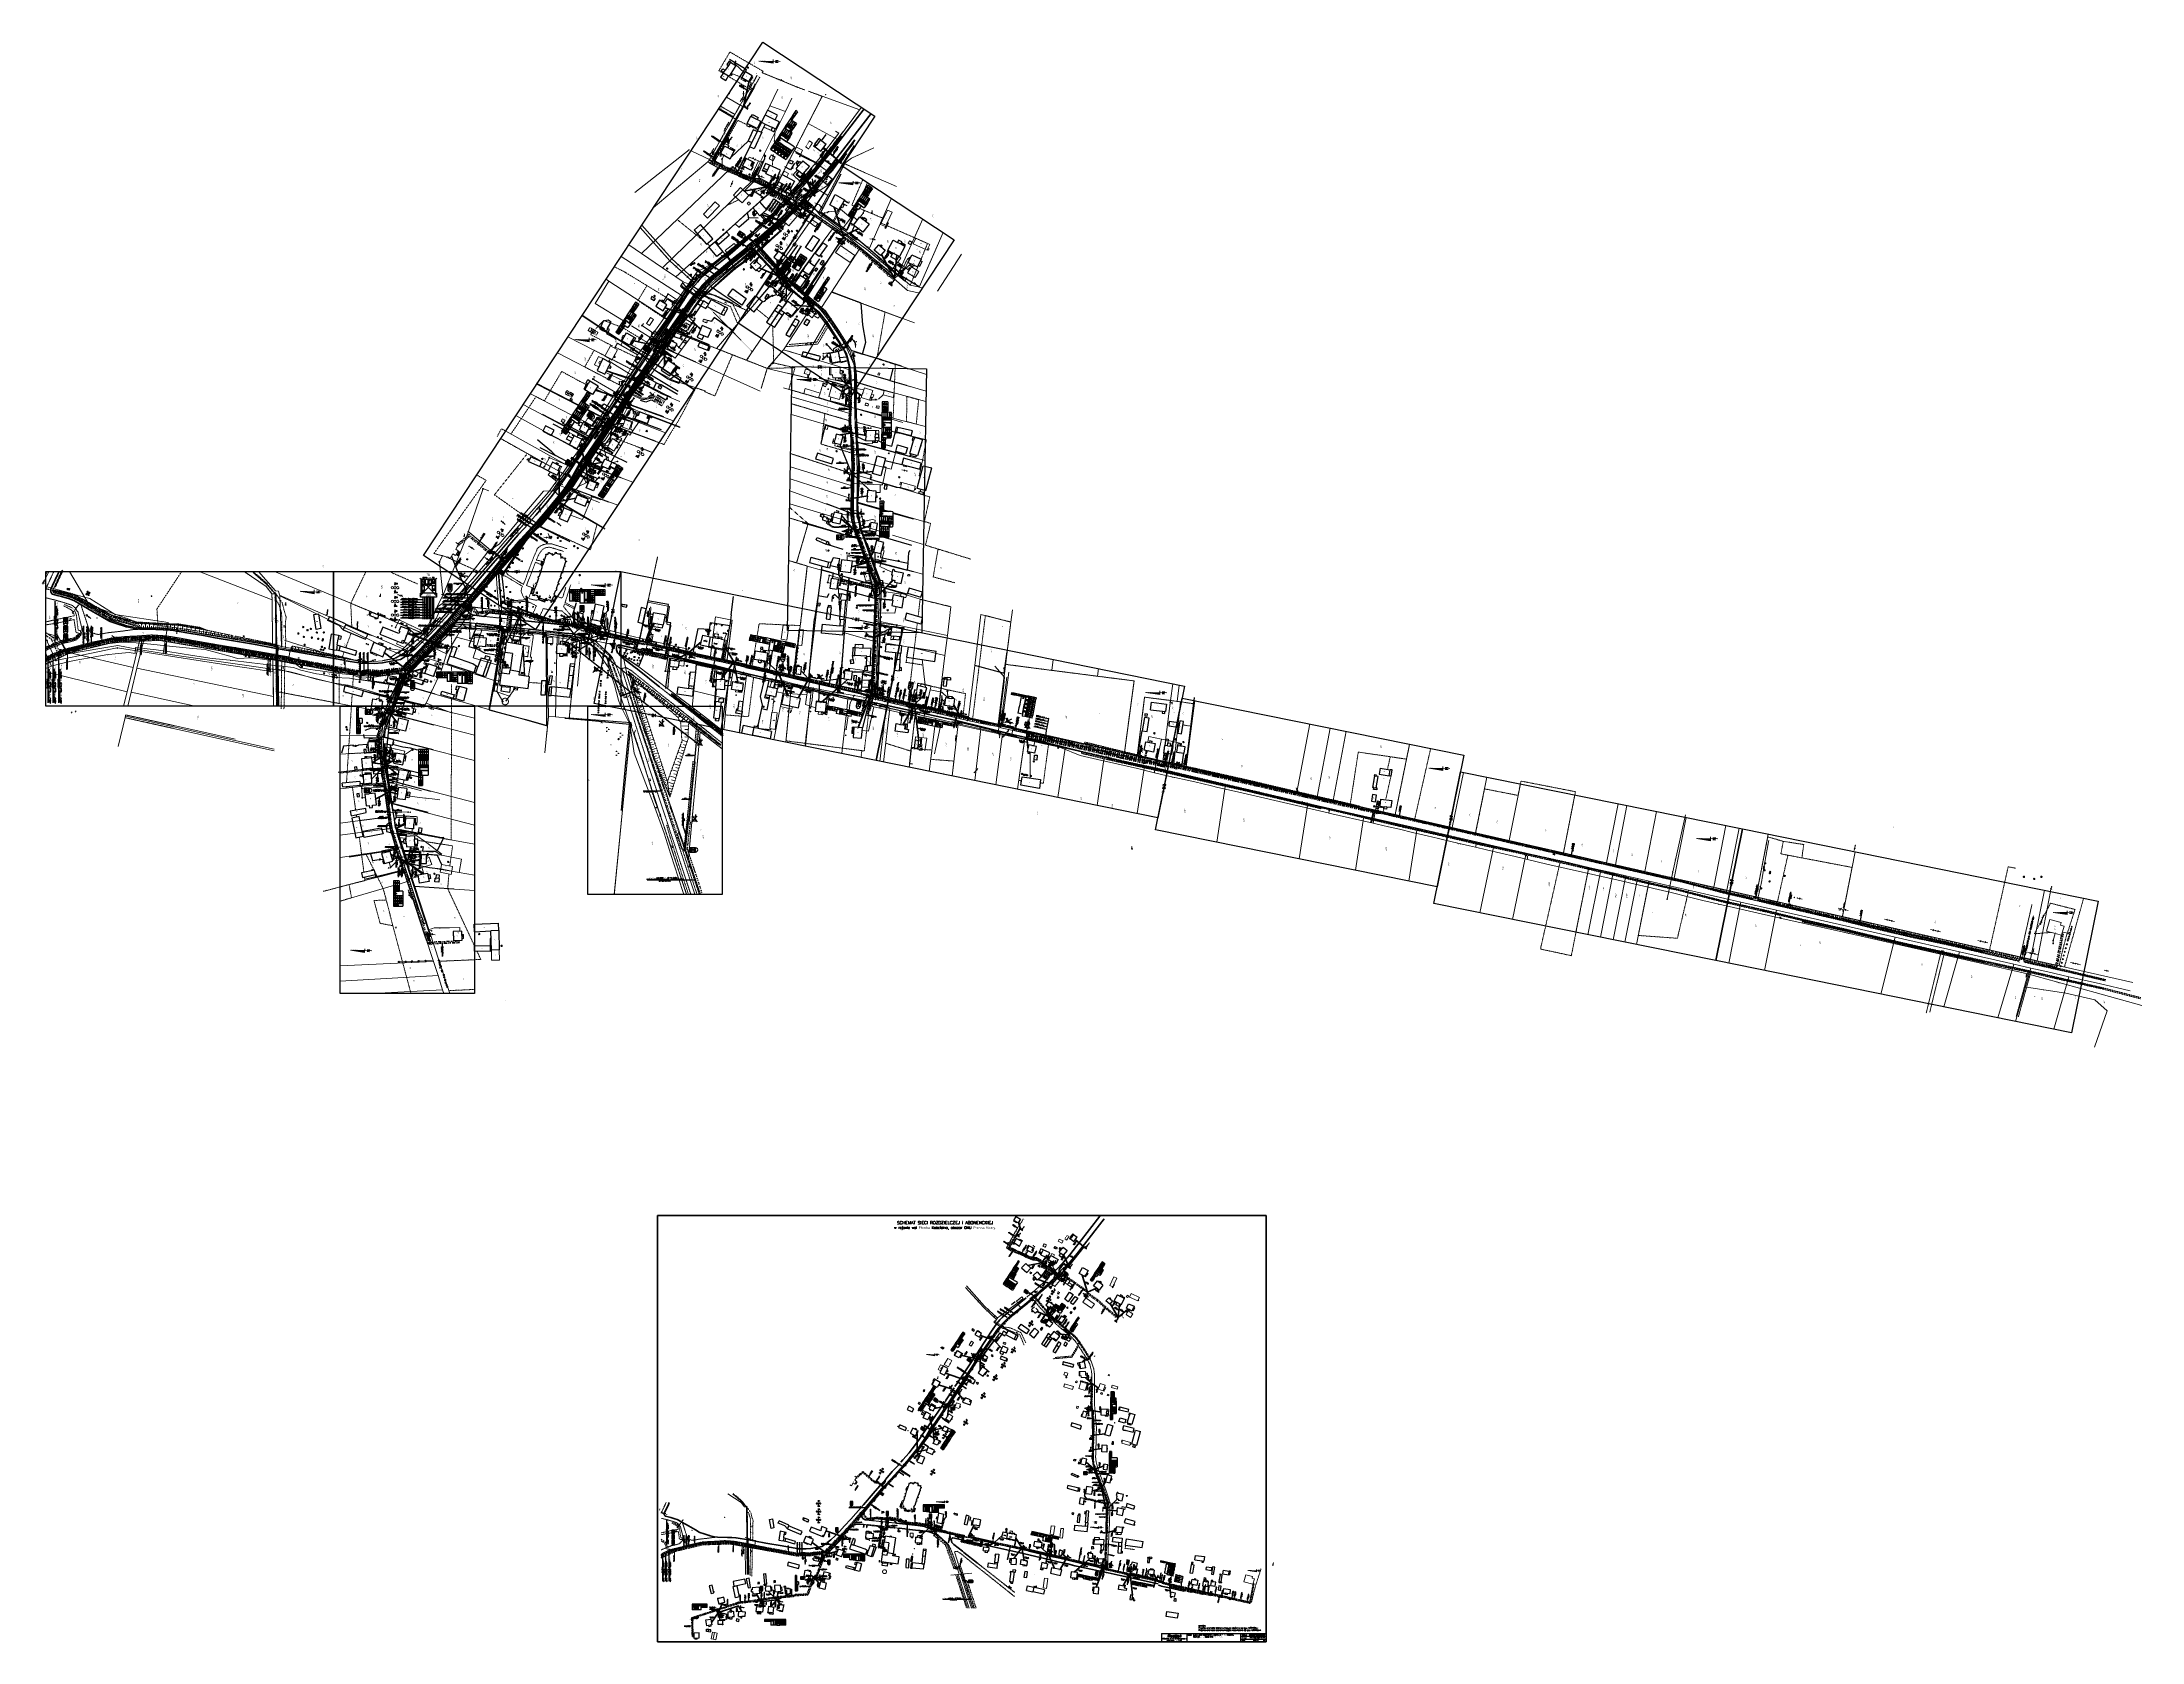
# Model space of a CAD drawing. Header units: millimetres. Extents: x 4848043 to 9699780, y 5827542 to 11659147.
# Drawn here: x 4848043 to 4852498, y 5827542 to 5830936 of the extents above; entities outside this region: 1.
import ezdxf
from ezdxf.enums import TextEntityAlignment as Align
from ezdxf.lldxf.tags import DXFTag

# ---------------------------------------------------------------- set-up
doc = ezdxf.new("R2010")
doc.units = ezdxf.units.MM
doc.header["$MEASUREMENT"] = 0
for name, pattern in [('0', [0]), ('1', [0]), ('BGZ', [0]), ('BORDER', [1.75, 0.5, -0.25, 0.5, -0.25, 0, -0.25]), ('BTO', [0]), ('BUD', [0]), ('BUF', [0]), ('BUW', [0.85, 0.5, -0.35]), ('BZN', [1, 0.5, -0.5]), ('DASHDOT', [1, 0.5, -0.25, 0, -0.25]), ('DASHED', [0.75, 0.5, -0.25]), ('GAG', [2.49, 1.5, -0.33, 0.33, -0.33]), ('GSO', [2.5, 1.5, -1]), ('GUK', [2, 1.5, -0.5]), ('GUZ', [1, 0.5, -0.5]), ('KOC', [2, 1.5, -0.5]), ('KOJ', [0]), ('KOR', [1, 0.5, -0.5]), ('KOS', [0]), ('KOU', [1.5, 1, -0.5]), ('MSZ', [1, 0.5, -0.5]), ('PST', [0.85, 0.5, -0.35]), ('SCH', [0]), ('UOK', [1.5, 1, -0.5]), ('UPE', [0]), ('UPG', [0]), ('UPK', [0]), ('UPW', [0]), ('WSG', [0]), ('WSQ', [0.85, 0.5, -0.35]), ('ZAK', [2, 1, -1])]:
    doc.linetypes.add(name, pattern=pattern)
doc.layers.get('0').update_dxf_attribs({"lineweight": 18})
for name, color, linetype in [('czerwona', 1, 'Continuous'), ('NR-RYS @ 1', 7, 'Continuous'), ('OPIS_KABLA', 30, 'Continuous'), ('OPIS_RURY', 6, 'Continuous'), ('RURY-ISTN', 6, 'Continuous'), ('RYS tabelki', 7, 'Continuous'), ('RYS tabelki - nr', 30, 'Continuous'), ('S-T-DLUG', 30, 'Continuous'), ('SZ-GL-NR', 2, 'Continuous'), ('SZ-PROF', 7, 'Continuous'), ('SZ-PROF-OP', 2, 'Continuous'), ('SZOPO_L_0', 251, 'BGS'), ('Tekst', 7, 'Continuous'), ('TEL długości przelotów', 30, 'Continuous'), ('TEL studnie istniejące', 34, 'Continuous'), ('TES kable doziemne istn.', 140, 'DASHDOT'), ('TES kable doziemne likw.', 9, 'KAB_DOZIEM_LIKW'), ('TES kable kanałowe istn.', 140, 'Continuous'), ('TES kable kanałowe likw.', 9, 'KAB_KANAL_LIKW'), ('TES kable kanałowe proj.', 4, 'DASHED'), ('TES kable napow. likw.', 9, 'LIN_NAPOW_LIKW'), ('TES opisy kabli abon.', 30, 'Continuous'), ('TES opisy kabli rozdz.', 30, 'Continuous'), ('TES opisy kabli szafa', 40, 'Continuous'), ('TES opisy zakończeń', 30, 'Continuous'), ('TES rury', 6, 'Continuous'), ('TES strzałki i odnośniki', 7, 'Continuous'), ('TES słup. PD', 6, 'Continuous'), ('TES zakończenia istniejące', 140, 'Continuous'), ('TES zakończenia likwidowane', 9, 'Continuous'), ('TES złącza istniejące', 140, 'Continuous'), ('TES złącza likwidowane', 9, 'Continuous'), ('TŁO rastrowe 2', 251, 'Continuous'), ('TŁO rastrowe 4', 251, 'Continuous')]:
    doc.layers.add(name, color=color, linetype=linetype)
for name, color, linetype, lineweight in [('EADTD_T_0', 7, '0', 18), ('EBTOO_T_6', 7, '0', 18), ('EBTOO_T_9', 7, '0', 18), ('EBTPO_L_2', 7, '0', 18), ('EBTPO_L_4', 7, '0', 18), ('EBTPO_L_6', 9, '0', 18), ('EBUOA_T_0', 7, '0', 25), ('EBUOA_T_1', 251, '0', 25), ('EBUPO_L_6', 7, '0', 18), ('EBUPP_L_0', 7, '0', 18), ('EBUPP_L_1', 7, 'BUD', 18), ('EBUPP_L_2', 7, '0', 13), ('EBUPP_L_3', 6, '0', 25), ('EDTTS_T_0', 251, '0', 18), ('EDZPD_L_0', 251, '0', 18), ('EDZPP_T_0', 251, '0', 18), ('EDZTD_T_0', 7, '0', 25), ('EPGPO_L_0', 251, 'GAG', 35), ('ESPPP_L_4', 251, 'GSO', 35), ('EUZOU_T_0', 251, '0', 18), ('EUZOU_T_2', 7, '0', 18), ('EUZPU_L_0', 7, 'GUZ', 18), ('EUZPU_L_3', 250, 'KOR', 18), ('EUZPU_L_4', 251, 'GUZ', 18), ('EUZPU_L_7', 251, '0', 18), ('SDROK_T_0', 250, '0', 18), ('SDROK_T_1', 251, '0', 18), ('SDRPK_L_0', 7, '0', 35), ('SDRPK_L_0_nowa_powiatówka', 7, '0', 35), ('SDRPK_L_1', 7, 'KOU', 18), ('SDRPK_L_1_nowa_powiatówka', 7, 'KOU', 18), ('SDRPK_L_2', 251, 'KOC', 18), ('SDRPT_L_0', 7, 'PST', 25), ('SDRPT_L_2', 7, '0', 18), ('SDRPT_L_6', 251, '0', 18), ('SZAPM_T_0', 251, '0', 18), ('SZCTC_T_0', 251, '0', 18), ('SZNPM_T_0', 251, '0', 18), ('SZNPP_T_0', 1, '0', 18), ('SZNPS_T_0', 7, '0', 18), ('SZNPS_T_4', 7, '0', 18), ('SZOPO_L_1', 7, 'BGZ', 18), ('SZOPO_T_0', 251, '0', 18), ('SZWOW_T_1', 7, '0', 18), ('SZWOW_T_2', 7, '0', 18), ('SZZPZ_T_0', 251, '0', 15), ('TEL kable doziemne proj.', 32, 'BORDER', 30), ('TEL kanalizacja tel. proj.', 32, 'DASHED', 30), ('TEL rury', 6, 'Continuous', 30), ('TEL rury opis', 6, 'Continuous', 20), ('TEL rury opis MONIKA', 6, 'Continuous', 20), ('TEL studnie projektowane', 32, 'Continuous', 30), ('TEL SŻT7 proj.', 30, 'Continuous', 30), ('TES kable doziemne proj.', 4, 'BORDER', 40), ('TES kable napow. proj.', 241, 'LIN_NAPOW_PROJ', 35), ('TES zakończenia projektowane', 4, 'Continuous', 40), ('TES złącza projektowane', 4, 'Continuous', 40), ('UEEOA_T_0', 7, '0', 18), ('UEEOC_T_0', 7, '0', 18), ('UEEOO_T_0', 251, '0', 18), ('UEEPA_L_2', 251, 'MSZ', 18), ('UEEPA_L_3', 7, '1', 18), ('UEEPA_T_2', 251, '0', 18), ('UEEPA_T_6', 250, '0', 18), ('UEEPON_L_0', 14, 'UPE', 18), ('UGGPON_L_1', 2, 'UPG', 18), ('UKKOA_T_3', 251, '0', 18), ('UKKOO_T_0', 7, '0', 18), ('UKKOO_T_2', 7, '0', 18), ('UKKOO_T_3', 251, '0', 18), ('UKKPA_L_4', 7, 'UOK', 18), ('UKKPA_L_6', 251, 'UOK', 9), ('UKKPA_T_0', 7, '0', 18), ('UKKPA_T_4', 251, '0', 18), ('UKKPA_T_6', 251, '0', 18), ('UKKPOD_L_0', 14, 'UPK', 18), ('UKKPOR_L_0', 36, '0', 18), ('UKKPOR_L_3', 251, '0', 18), ('UTTOA_T_0', 7, '0', 18), ('UTTOO_T_0', 7, '0', 18), ('UTTPA_L_2', 7, '0', 18), ('UTTPA_T_0', 7, '0', 18), ('UTTPA_T_2', 34, '0', 18), ('UTTPO_L_0', 34, '0', 18), ('UWWOA_T_0', 251, '0', 18), ('UWWOO_T_0', 251, '0', 18), ('UWWPA_T_0', 251, '0', 18), ('UWWPA_T_2', 251, '0', 18), ('UWWPO_L_0', 162, 'UPW', 18), ('UXD_L_L_0', 7, '0', 18), ('UXD_T_T_0', 7, '0', 18), ('UZB słupy telefoniczne', 32, 'Continuous', 30), ('WUKPS_L_1', 251, '0', 18), ('WUKPS_L_2', 251, '0', 18), ('ZAKRES_L_0', 250, 'GUK', 60)]:
    doc.layers.add(name, color=color, linetype=linetype, lineweight=lineweight)
doc.layers.add('Kanaliza', color=36, linetype='DASHEDX2', lineweight=18, plot=False)
doc.layers.add('RYS layout', color=7, linetype='Continuous', lineweight=30, plot=False)
doc.styles.add('ROMANS', font='simplex.shx')
doc.styles.add('SIMPLEX', font='simplex.shx', dxfattribs={"width": 0.8, "height": 1.5})
doc.styles.add('Simplex2', font='simplex.shx', dxfattribs={"width": 0.7})
doc.styles.get("Standard").update_dxf_attribs({"font": 'txt', "width": 0.8, "oblique": 15})
doc.linetypes.add('BGS', pattern='A,2.5,[133,ltypeshp.shx,S=0.2,R=0,X=0,Y=0],2.5', length=5)
tags = doc.linetypes.add('DASHEDX2', pattern=[38.1, 25.4, -12.7]).pattern_tags.tags
tags[6:7] = [DXFTag(74, 4), DXFTag(75, 0), DXFTag(340, '0'), DXFTag(46, 1.0), DXFTag(50, 0.0), DXFTag(44, 0.0), DXFTag(45, 0.0)]
tags[4:5] = [DXFTag(74, 4), DXFTag(75, 0), DXFTag(340, '0'), DXFTag(46, 1.0), DXFTag(50, 0.0), DXFTag(44, 0.0), DXFTag(45, 0.0)]
doc.linetypes.add('KAB_DOZIEM_LIKW', pattern='A,0.3,[131,ltypeshp.shx,S=0.1,R=0,X=-0.1,Y=-0.1],0.2,[131,ltypeshp.shx,S=0.1,R=180,X=-0.1,Y=0.1],-0.25,0,-0.25', length=1)
doc.linetypes.add('KAB_KANAL_LIKW', pattern='A,0.5,[131,ltypeshp.shx,S=0.1,R=0,X=-0.1,Y=-0.1],0.2,[131,ltypeshp.shx,S=0.1,R=180,X=-0.1,Y=0.1],0.1', length=0.8)
doc.linetypes.add('LIN_NAPOW_LIKW', pattern='A,0.0001,[131,ltypeshp.shx,S=0.1,R=20,X=0.34023,Y=-0.12817],-0.1,[131,ltypeshp.shx,S=0.1,R=200,X=0.35977,Y=0.12817],-0.3,[135,l_napow.shx,S=0.1,R=0,X=-0.4,Y=0],-0.2,[135,l_napow.shx,S=0.1,R=180,X=0.2,Y=0],-0.2', length=0.8001)
doc.linetypes.add('LIN_NAPOW_PROJ', pattern='A,0.0001,-0.4,[136,l_napow.shx,S=0.1,R=0,X=-0.4,Y=0],-0.2,[137,l_napow.shx,S=0.1,R=0,X=-0.2,Y=0],-0.2', length=0.8001)

# ---------------------------------------------------------------- blocks, each defined once
blk = doc.blocks.new('OSP')
at = {"color": 0}
for radius in [0.75, 0.045]:
    blk.add_circle((0, 0), radius, dxfattribs=at)
blk = doc.blocks.new('BUJ')
at = {"color": 0}
blk.add_circle((0, 0), 0.25, dxfattribs=at)
blk = doc.blocks.new('WSP')
at = {"color": 0}
blk.add_circle((0, 0), 0.09, dxfattribs=at)
blk = doc.blocks.new('WSU')
at = {"color": 0}
blk.add_circle((0, 0), 0.09, dxfattribs=at)
blk = doc.blocks.new('PRH')
at = {"color": 0}
for p, q in [((-0.380375, 0.49116), (0.369625, 0.49116)), ((0.369625, 0.49116), (-0.380375, -0.50884)), ((-0.380375, -0.50884), (0.369625, -0.50884))]:
    blk.add_line(p, q, dxfattribs=at)
blk = doc.blocks.new('GRT')
at = {"color": 0}
blk.add_circle((0, 0), 0.25, dxfattribs=at)
blk = doc.blocks.new('FIG_2')
at = {"color": 0}
for p, q in [((-0.50583, 0.991555), (0.49417, 0.991555)), ((0.49417, 0.491555), (-0.50583, 0.491555)), ((-0.50583, 0.491555), (-0.50583, -0.508445)), ((-0.00583, 0.491555), (-0.00583, 1.491555)), ((0.49417, -0.508445), (0.49417, 0.491555)), ((-0.50583, -0.508445), (0.49417, -0.508445))]:
    blk.add_line(p, q, dxfattribs=at)
blk = doc.blocks.new('POM')
at = {"color": 0}
for p, q in [((-0.3615, 0.999105), (-0.299, 1.186605)), ((-0.3615, 0.999105), (0.3885, 0.999105)), ((-0.3615, -0.000895), (-0.3615, 0.999105)), ((0.3885, 0.874105), (-0.3615, 0.874105)), ((-0.3615, 0.749105), (0.3885, 0.749105)), ((0.3885, 0.624105), (-0.3615, 0.624105)), ((-0.3615, 0.499105), (0.3885, 0.499105)), ((-0.3615, 0.374105), (0.3885, 0.374105)), ((-0.3615, 0.249105), (0.3885, 0.249105)), ((-0.3615, 0.124105), (0.3885, 0.124105)), ((-0.31985, 1.124105), (0.34685, 1.124105)), ((-0.299, 1.186605), (-0.174, 1.311605)), ((-0.2365, 1.249105), (0.2635, 1.249105)), ((-0.174, 1.311605), (-0.049, 1.374105)), ((-0.049, 1.374105), (0.076, 1.374105)), ((0.076, 1.374105), (0.201, 1.311605)), ((0.201, 1.311605), (0.326, 1.186605)), ((0.326, 1.186605), (0.3885, 0.999105)), ((0.3885, 0.999105), (0.3885, -0.000895)), ((-0.7365, -0.000895), (-0.3615, -0.000895)), ((0.3885, -0.000895), (-0.3615, -0.000895)), ((0.3885, -0.000895), (0.7635, -0.000895))]:
    blk.add_line(p, q, dxfattribs=at)
blk.add_circle((0, 0), 0.25, dxfattribs=at)
blk = doc.blocks.new('KRZ')
at = {"color": 0}
for p, q in [((-0.5, 1), (0.5, 1)), ((0, 1.5), (0, 0)), ((0, 0), (1, 0))]:
    blk.add_line(p, q, dxfattribs=at)
blk = doc.blocks.new('CHR')
at = {"color": 0}
for p, q in [((-2.530695, 1.00943), (-1.530695, 1.00943)), ((-2.030695, 1.50943), (-2.030695, 0.00943)), ((1.469305, 1.00943), (2.469305, 1.00943)), ((1.969305, 1.50943), (1.969305, 0.00943)), ((-0.530695, -0.99057), (0.469305, -0.99057)), ((-0.030695, -0.49057), (-0.030695, -1.99057))]:
    blk.add_line(p, q, dxfattribs=at)
blk = doc.blocks.new('OSM')
at = {"color": 0}
blk.add_line((0, 0.375), (0, 0.875), dxfattribs=at)
blk.add_circle((0, 0), 0.375, dxfattribs=at)
blk = doc.blocks.new('OPX')
at = {"color": 0}
for p, q in [((0.00495, 1.15185), (-0.99505, -0.5802)), ((1.00495, -0.5802), (0.00495, 1.15185)), ((-0.99505, -0.5802), (1.00495, -0.5802))]:
    blk.add_line(p, q, dxfattribs=at)
blk.add_circle((0, 0), 0.045, dxfattribs=at)
blk = doc.blocks.new('BGB')
at = {"color": 0}
for centre, start, end in [((-1.5, 0.021), 0, 60.404), ((1.5, 0.021), 120, 180.404)]:
    blk.add_arc(centre, 1.5, start, end, dxfattribs=at)
blk = doc.blocks.new('KCI')
at = {"color": 0}
for p, q in [((0, 0), (1.585, 0)), ((1.585, 0.25), (2.5, 0)), ((1.585, -0.25), (2.5, 0))]:
    blk.add_line(p, q, dxfattribs=at)
blk = doc.blocks.new('DLI')
at = {"color": 0}
blk.add_circle((0, 0), 0.045, dxfattribs=at)
for centre, start, end in [((-0.357, 0.116), 102.488, 221.918), ((0, 0.375), 30.487, 149.918), ((0.357, 0.116), -41.514, 77.916), ((-0.22, -0.303), 174.489, 293.916), ((0.22, -0.303), -113.512, 5.915)]:
    blk.add_arc(centre, 0.375, start, end, dxfattribs=at)
blk = doc.blocks.new('DIG')
at = {"color": 0}
for p, q in [((-0.78225, -0.26495), (-0.3012, 0.09375)), ((-0.4937, 0.6621), (-0.0039, 0.31545)), ((-0.3012, 0.09375), (-0.4937, 0.6621)), ((-0.0039, 0.31545), (0.4771, 0.67415)), ((0.4771, 0.67415), (0.2988, 0.1012)), ((0.2988, 0.1012), (0.7886, -0.24545)), ((-0.18225, -0.2575), (-0.78225, -0.26495)), ((0.01025, -0.82585), (-0.18225, -0.2575)), ((0.1886, -0.2529), (0.01025, -0.82585)), ((0.7886, -0.24545), (0.1886, -0.2529))]:
    blk.add_line(p, q, dxfattribs=at)
blk.add_circle((0, 0), 0.045, dxfattribs=at)
blk = doc.blocks.new('GRO')
at = {"color": 0}
blk.add_circle((0, 0), 0.045, dxfattribs=at)
blk = doc.blocks.new('TRA1')
at = {"color": 0}
for p, q in [((-0.25035, 0.2597), (-0.25035, -0.2403)), ((0.24965, 0.2597), (0.24965, -0.2403))]:
    blk.add_line(p, q, dxfattribs=at)
blk = doc.blocks.new('LAT')
at = {"color": 0}
for p, q in [((-1.24191, 0.008155), (-0.74191, 0.008155)), ((0.00809, 0.758155), (0.00809, 1.258155)), ((0.75809, 0.008155), (1.25809, 0.008155)), ((0.00809, -0.741845), (0.00809, -1.241845))]:
    blk.add_line(p, q, dxfattribs=at)
blk = doc.blocks.new('SLS')
at = {"color": 0}
blk.add_circle((0, 0), 0.25, dxfattribs=at)
blk.add_circle((0, 0), 0.25, dxfattribs=at)
blk = doc.blocks.new('PNN')
at = {"color": 0}
for p, q in [((0.4395, 0.01539), (5.4395, 0.01539)), ((2.9395, 0.01539), (2.2324, 0.72249)), ((2.9395, 0.01539), (2.2324, -0.69171))]:
    blk.add_line(p, q, dxfattribs=at)
blk = doc.blocks.new('PTR')
at = {"color": 0}
for p, q in [((0, 0.75), (0.3488, 1.44765)), ((0.5, 1), (0, 0.75)), ((0, 0), (0.5, 1)), ((0.5, 1.75), (0.1882, 1.4059)), ((0.5, 1.75), (0.4118, 1.2941))]:
    blk.add_line(p, q, dxfattribs=at)
blk = doc.blocks.new('UKK')
at = {"color": 0}
blk.add_circle((0, 0), 0.375, dxfattribs=at)
blk = doc.blocks.new('PSN')
at = {"color": 0}
for p, q in [((1.97572, 0.247525), (1.97572, -0.252475)), ((3.97572, -0.002475), (3.26862, 0.704625)), ((0.47572, -0.002475), (5.47572, -0.002475)), ((3.97572, -0.002475), (3.26862, -0.709575))]:
    blk.add_line(p, q, dxfattribs=at)
blk = doc.blocks.new('KRA')
at = {"color": 0}
for p, q in [((-0.53174, 0.25555), (0.51826, 0.25555)), ((-0.53174, -0.24445), (-0.53174, 0.25555)), ((-0.18174, -0.24445), (-0.18174, 0.25555)), ((0.16826, -0.24445), (0.16826, 0.25555)), ((0.51826, 0.25555), (0.51826, -0.24445)), ((0.51826, -0.24445), (-0.53174, -0.24445))]:
    blk.add_line(p, q, dxfattribs=at)
blk = doc.blocks.new('SZB')
at = {"color": 0}
blk.add_line((-0.49489, -0.000465), (0.50511, -0.000465), dxfattribs=at)
blk.add_circle((0.00511, -0.000465), 0.5, dxfattribs=at)
blk = doc.blocks.new('WLD')
at = {"color": 0}
for p, q in [((0.375, 0.25), (-0.375, 0.25)), ((-0.375, 0.25), (-0.375, -0.25)), ((0.375, -0.25), (0.375, 0.25)), ((-0.375, -0.25), (0.375, -0.25))]:
    blk.add_line(p, q, dxfattribs=at)
blk.add_circle((0, 0), 0.045, dxfattribs=at)
blk = doc.blocks.new('ZAS')
at = {"color": 0}
for p, q in [((0.2, 0.2), (-0.2, 0.2)), ((-0.2, 0.2), (-0.2, -0.2)), ((0.2, -0.2), (0.2, 0.2)), ((-0.2, -0.2), (0.2, -0.2))]:
    blk.add_line(p, q, dxfattribs=at)
blk.add_circle((0, 0), 0.045, dxfattribs=at)
blk = doc.blocks.new('HYP')
at = {"color": 0}
for p, q in [((0, 1), (-0.35355, 0.64645)), ((0, 0.5), (0, 1)), ((0, 1), (0.35355, 0.64645))]:
    blk.add_line(p, q, dxfattribs=at)
blk.add_circle((0, 0), 0.5, dxfattribs=at)
blk = doc.blocks.new('STD')
at = {"color": 0}
for radius in [0.75, 0.25]:
    blk.add_circle((0, 0), radius, dxfattribs=at)
blk = doc.blocks.new('TR-SL1')
blk.add_circle((0, 0), 0.5)
blk = doc.blocks.new('TE_SLAP')
blk.add_circle((0, 0), 0.5)
blk = doc.blocks.new('KBR-SL1P')
for p, q in [((0, 0), (-1, 1.5)), ((-1, 1.5), (1, 1.5)), ((1, 1.5), (0, 0))]:
    blk.add_line(p, q)
blk.add_circle((0, 2), 0.35)
blk = doc.blocks.new('ZL-2P')
for p, q in [((0, 0), (1, 1.25)), ((1, -1.25), (0, 0)), ((1, 1.25), (1, -1.25)), ((1, 0.75), (1.5, 0.75)), ((1, -0.75), (1.5, -0.75))]:
    blk.add_line(p, q)
blk = doc.blocks.new('RE-PP')
for centre, start, end in [((0, 0.25), 90, 270), ((0, 0.75), 270, 90)]:
    blk.add_arc(centre, 0.25, start, end)
blk = doc.blocks.new('ZL-4P')
for p, q in [((0, 0), (1, 2)), ((1, -2), (0, 0)), ((1, 2), (1, -2)), ((1, 1.5), (1.5, 1.5)), ((1, 0.5), (1.5, 0.5)), ((1, -0.5), (1.5, -0.5)), ((1, -1.5), (1.5, -1.5))]:
    blk.add_line(p, q)
blk = doc.blocks.new('KBR-GL2P')
for p, q in [((-1, 2), (1, 2)), ((-1, 1), (-1, 2)), ((-1, 2), (0, 1)), ((-1, 0), (-1, 1)), ((-1, 1), (1, 1)), ((-1, 1), (0, 0)), ((1, 0), (-1, 0)), ((0, 1), (1, 2)), ((0, 0), (1, 1)), ((1, 2), (1, 0))]:
    blk.add_line(p, q)
blk = doc.blocks.new('ZL-2O')
for p, q in [((0, 0), (1, 1.25)), ((1, -1.25), (0, 0)), ((1, 1.25), (1, -1.25)), ((1, 0.75), (1.5, 0.75)), ((1, -0.75), (1.5, -0.75))]:
    blk.add_line(p, q)
blk.add_solid([(0.75, 0.5), (0.75, -0.5), (0.25, 0)])
blk = doc.blocks.new('SK-2-I')
blk.add_hatch(color=256).paths.add_polyline_path([(0.3, -0.4), (0.8, -0.4), (0.8, 0.4), (0.3, 0.4), (-0.2, 0.4), (-0.7, 0.4), (-0.7, -0.4), (-0.2, -0.4)])
for p, q in [((-0.7, -0.4), (-0.7, 0.4)), ((-0.7, 0.4), (-0.2, 0.4)), ((0.3, 0.4), (-0.2, 0.4)), ((0.8, 0.4), (0.3, 0.4)), ((0.8, -0.4), (0.8, 0.4)), ((-0.2, -0.4), (-0.7, -0.4)), ((-0.2, -0.4), (0.3, -0.4)), ((0.3, -0.4), (0.8, -0.4))]:
    blk.add_line(p, q)
blk = doc.blocks.new('KIER_PLN2')
for p, q in [((0.3, 24.5), (-1.7, -5.5)), ((0.3, 24.5), (-1.7, -5.5)), ((0.3, 23.1), (-1.5, -5.5)), ((0.3, -20.5), (0.3, 24.5)), ((0.3, 21.7), (-1.3, -5.5)), ((0.3, 20.3), (-1.1, -5.5)), ((0.3, 19), (-0.9, -5.5)), ((0.3, 17.6), (-0.7, -5.5)), ((0.3, 16.2), (-0.5, -5.5)), ((0.3, 14.8), (-0.3, -5.5)), ((0.3, 13.5), (-0.1, -5.5)), ((0.3, 12.1), (0.1, -5.5)), ((0.3, 10.7), (0.2, -5.5)), ((-1.7, -5.5), (2.3, -5.5)), ((-0.7, -16.5), (-0.7, -10.5)), ((-0.7, -10.5), (1.3, -16.5)), ((1.3, -16.5), (1.3, -10.5))]:
    blk.add_line(p, q)
blk = doc.blocks.new('OB')
at = {"style": 'ROMANS', "width": 0.6}
blk.add_text('l=', height=2, dxfattribs=at).set_placement((9.9, 0.2))
for tag, p in [('OB_TYP', (8.7, 0.2)), ('OB_SW', (11.5, -2.8))]:
    blk.add_attdef(tag, text='', height=2, dxfattribs=at).set_placement(p, align=Align.RIGHT)
blk.add_attdef('OB_DL', (11.9, 0.2), '', height=2, dxfattribs=at)
blk = doc.blocks.new('KB-RZP')
at = {"style": 'SIMPLEX'}
for s, p in [('x', (-4.8, 0.2)), ('x', (-2.8, 0.2)), ('/', (0.5, 0.4))]:
    blk.add_text(s, height=1, dxfattribs=at).set_placement(p)
at = {"style": 'SIMPLEX', "flags": 1}
blk.add_attdef('TYP-KAB', text='', height=0.5, dxfattribs=at).set_placement((-8.4, 0.2), align=Align.RIGHT)
at = {"style": 'SIMPLEX'}
for tag, p in [('POJ-KAB', (-5.2, 0.2)), ('DL-KAB', (0.2, -1.2))]:
    blk.add_attdef(tag, text='', height=1, dxfattribs=at).set_placement(p, align=Align.RIGHT)
for tag, p in [('KONS-KAB', (-3.5, 0.2)), ('SR-ZYL', (-0.9, 0.2)), ('SEP', (0.8, -1.2))]:
    blk.add_attdef(tag, text='', height=1, dxfattribs=at).set_placement(p, align=Align.CENTER)
for tag, p in [('NR-KAB', (1.5, 0.2)), ('DL-MON', (1.5, -1.2))]:
    blk.add_attdef(tag, p, '', height=1, dxfattribs=at)
at = {"style": 'SIMPLEX', "flags": 1}
blk.add_attdef('REJ-SZAF', (7.6, 0.2), '', height=0.5, dxfattribs=at)
blk = doc.blocks.new('KB-IWP')
at = {"style": 'SIMPLEX'}
for p in [(-1.2, 0.2), (0.6, 0.2)]:
    blk.add_text('x', height=1, dxfattribs=at).set_placement(p, align=Align.RIGHT)
at = {"style": 'SIMPLEX', "flags": 1}
blk.add_attdef('TYP-KAB', text='', height=0.5, dxfattribs=at).set_placement((-6, 0.2), align=Align.RIGHT)
at = {"style": 'SIMPLEX'}
for tag, p in [('POJ-KAB', (-2.1, 0.2)), ('DL-KAB', (-0.6, -1.2))]:
    blk.add_attdef(tag, text='', height=1, dxfattribs=at).set_placement(p, align=Align.RIGHT)
for tag, p in [('KONS-KAB', (-0.5, 0.2)), ('SR-ZYL', (2.1, 0.2)), ('SEP', (0, -1.2))]:
    blk.add_attdef(tag, text='', height=1, dxfattribs=at).set_placement(p, align=Align.CENTER)
at = {"style": 'SIMPLEX', "flags": 1}
blk.add_attdef('REJ-SZAF', (6.4, 0.2), '', height=0.5, dxfattribs=at)
at = {"style": 'SIMPLEX'}
blk.add_attdef('DL-MON', (0.7, -1.2), '', height=1, dxfattribs=at)
blk = doc.blocks.new('KBR-ZP2')
blk.add_line((-4, 2), (4, 2))
at = {"style": 'SIMPLEX'}
for tag, p in [('REJ-SZAF', (0, 2.5)), ('NR-ZAK', (0, 0))]:
    blk.add_attdef(tag, text='', height=1.5, dxfattribs=at).set_placement(p, align=Align.CENTER)
blk = doc.blocks.new('S-T-DLUG')
at = {"style": 'ROMANS'}
blk.add_attdef('DL.KAN', text='', height=1, dxfattribs=at).set_placement((0, 0.3), align=Align.CENTER)
blk.add_attdef('L.OTW', text='', height=1, dxfattribs=at).set_placement((0, -0.3), align=Align.TOP_CENTER)
blk = doc.blocks.new('S1')
for p, q in [((0, 5.6), (-0.5, 3.3)), ((-0.5, 3.3), (0, 3.8)), ((0, 2.6), (0, 5.6)), ((0.5, 3.3), (0, 5.6)), ((0, 3.8), (0.5, 3.3)), ((-0.5, -4.4), (0, -2.9)), ((-0.5, -5.9), (0, -4.2)), ((-0.5, -4.4), (-0.5, -5.9)), ((0, -2.9), (0, -2.2)), ((0, -2.9), (0.5, -4.4)), ((0, -4.2), (0.5, -5.9)), ((0.5, -5.9), (0.5, -4.4))]:
    blk.add_line(p, q)
for points in [[(0, 5.6), (0, 3.8), (0.5, 3.3)], [(0, -2.9), (-0.5, -4.4), (0, -4.2), (-0.5, -5.9)]]:
    blk.add_solid(points)
blk = doc.blocks.new('*U134')
for p, q in [((10, 0), (0, 0)), ((0, 0), (0, -4)), ((10, -4), (10, 0)), ((0, -4), (0, -8)), ((0, -8), (0, -12)), ((0, -12), (0, -16)), ((0, -16), (0, -20)), ((10, -20), (0, -20)), ((9, -4), (1, -4)), ((10, -8), (10, -4)), ((10, -12), (10, -8)), ((10, -16), (10, -12)), ((10, -20), (10, -16))]:
    blk.add_line(p, q)
at = {"style": 'SIMPLEX'}
for tag, p in [('PUNKT', (5, -6)), ('SZAFA', (5, -2))]:
    blk.add_attdef(tag, text='', height=2, dxfattribs=at).set_placement(p, align=Align.MIDDLE_CENTER)
blk = doc.blocks.new('*U136')
for p, q in [((6, 0), (0, 0)), ((0, 0), (0, -4)), ((6, 0), (6, -4)), ((12, 0), (6, 0)), ((22, 0), (12, 0)), ((12, 0), (12, -4)), ((22, -4), (22, 0)), ((6, -4), (0, -4)), ((12, -4), (6, -4)), ((22, -4), (12, -4))]:
    blk.add_line(p, q)
at = {"style": 'SIMPLEX'}
for s, p in [('2x2', (3, -2)), ('1p', (9, -2))]:
    blk.add_text(s, height=2, dxfattribs=at).set_placement(p, align=Align.MIDDLE_CENTER)
blk.add_attdef('PARA1', text='', height=2, dxfattribs=at).set_placement((17, -2), align=Align.MIDDLE_CENTER)
blk = doc.blocks.new('*U126')
for p, q in [((6, 0), (0, 0)), ((0, 0), (0, -16)), ((6, 0), (6, -4)), ((12, 0), (6, 0)), ((22, 0), (12, 0)), ((12, 0), (12, -4)), ((22, -4), (22, 0)), ((0, -16), (0, -20)), ((6, -20), (0, -20)), ((6, -4), (6, -8)), ((12, -4), (6, -4)), ((6, -8), (6, -12)), ((12, -8), (6, -8)), ((6, -12), (6, -16)), ((12, -12), (6, -12)), ((6, -16), (6, -20)), ((12, -16), (6, -16)), ((12, -20), (6, -20)), ((22, -4), (12, -4)), ((12, -4), (12, -8)), ((22, -8), (12, -8)), ((12, -8), (12, -12)), ((22, -12), (12, -12)), ((12, -12), (12, -16)), ((22, -16), (12, -16)), ((12, -16), (12, -20)), ((12, -20), (22, -20)), ((22, -8), (22, -4)), ((22, -12), (22, -8)), ((22, -16), (22, -12)), ((22, -20), (22, -16))]:
    blk.add_line(p, q)
at = {"style": 'SIMPLEX'}
for s, p in [('5x2', (3, -2)), ('2p', (9, -6)), ('3p', (9, -10)), ('4p', (9, -14)), ('5p', (9, -18)), ('1p', (9, -2))]:
    blk.add_text(s, height=2, dxfattribs=at).set_placement(p, align=Align.MIDDLE_CENTER)
for tag, p in [('PARA1', (17, -2)), ('PARA2', (17, -6)), ('PARA3', (17, -10)), ('PARA4', (17, -14)), ('PARA5', (17, -18))]:
    blk.add_attdef(tag, text='', height=2, dxfattribs=at).set_placement(p, align=Align.MIDDLE_CENTER)
blk = doc.blocks.new('*U141')
for p, q in [((10, 0), (0, 0)), ((0, 0), (0, -4)), ((10, -4), (10, 0)), ((0, -4), (0, -8)), ((0, -8), (0, -12)), ((0, -12), (0, -16)), ((0, -16), (0, -20)), ((0, -20), (0, -24)), ((0, -24), (0, -28)), ((10, -28), (0, -28)), ((9, -4), (1, -4)), ((10, -8), (10, -4)), ((10, -12), (10, -8)), ((10, -16), (10, -12)), ((10, -20), (10, -16)), ((10, -24), (10, -20)), ((10, -28), (10, -24))]:
    blk.add_line(p, q)
at = {"style": 'SIMPLEX'}
for tag, p in [('PUNKT', (5, -6)), ('SZAFA', (5, -2))]:
    blk.add_attdef(tag, text='', height=2, dxfattribs=at).set_placement(p, align=Align.MIDDLE_CENTER)
blk = doc.blocks.new('*U147')
for p, q in [((10, 0), (0, 0)), ((0, 0), (0, -4)), ((10, -4), (10, 0)), ((0, -4), (0, -8)), ((0, -8), (0, -12)), ((0, -12), (0, -16)), ((0, -16), (0, -20)), ((0, -20), (0, -24)), ((10, -24), (0, -24)), ((9, -4), (1, -4)), ((10, -8), (10, -4)), ((10, -12), (10, -8)), ((10, -16), (10, -12)), ((10, -20), (10, -16)), ((10, -24), (10, -20))]:
    blk.add_line(p, q)
at = {"style": 'SIMPLEX'}
for tag, p in [('PUNKT', (5, -6)), ('SZAFA', (5, -2))]:
    blk.add_attdef(tag, text='', height=2, dxfattribs=at).set_placement(p, align=Align.MIDDLE_CENTER)
blk = doc.blocks.new('*U125')
for p, q in [((6, 0), (0, 0)), ((0, 0), (0, -8)), ((6, 0), (6, -4)), ((12, 0), (6, 0)), ((22, 0), (12, 0)), ((12, 0), (12, -4)), ((22, -4), (22, 0)), ((0, -8), (0, -12)), ((6, -12), (0, -12)), ((6, -4), (6, -8)), ((12, -4), (6, -4)), ((6, -8), (6, -12)), ((12, -8), (6, -8)), ((12, -12), (6, -12)), ((22, -4), (12, -4)), ((12, -4), (12, -8)), ((22, -8), (12, -8)), ((12, -8), (12, -12)), ((22, -12), (12, -12)), ((22, -8), (22, -4)), ((22, -12), (22, -8))]:
    blk.add_line(p, q)
at = {"style": 'SIMPLEX'}
for s, p in [('3x2', (3, -2)), ('2p', (9, -6)), ('3p', (9, -10)), ('1p', (9, -2))]:
    blk.add_text(s, height=2, dxfattribs=at).set_placement(p, align=Align.MIDDLE_CENTER)
for tag, p in [('PARA1', (17, -2)), ('PARA2', (17, -6)), ('PARA3', (17, -10))]:
    blk.add_attdef(tag, text='', height=2, dxfattribs=at).set_placement(p, align=Align.MIDDLE_CENTER)
blk = doc.blocks.new('*U135')
for p, q in [((10, 0), (0, 0)), ((0, 0), (0, -4)), ((10, -4), (10, 0)), ((0, -4), (0, -8)), ((0, -8), (0, -12)), ((10, -12), (0, -12)), ((9, -4), (1, -4)), ((10, -8), (10, -4)), ((10, -12), (10, -8))]:
    blk.add_line(p, q)
at = {"style": 'SIMPLEX'}
for tag, p in [('PUNKT', (5, -6)), ('SZAFA', (5, -2))]:
    blk.add_attdef(tag, text='', height=2, dxfattribs=at).set_placement(p, align=Align.MIDDLE_CENTER)
blk = doc.blocks.new('*U124')
for p, q in [((10, 0), (0, 0)), ((0, 0), (0, -4)), ((10, -4), (10, 0)), ((0, -4), (0, -8)), ((0, -8), (0, -12)), ((0, -12), (0, -16)), ((0, -16), (0, -20)), ((0, -20), (0, -24)), ((0, -24), (0, -28)), ((0, -28), (0, -32)), ((0, -32), (0, -36)), ((0, -36), (0, -40)), ((10, -40), (0, -40)), ((9, -4), (1, -4)), ((10, -8), (10, -4)), ((10, -12), (10, -8)), ((10, -16), (10, -12)), ((10, -20), (10, -16)), ((10, -24), (10, -20)), ((10, -28), (10, -24)), ((10, -32), (10, -28)), ((10, -36), (10, -32)), ((10, -40), (10, -36))]:
    blk.add_line(p, q)
at = {"style": 'SIMPLEX'}
for tag, p in [('PUNKT', (5, -6)), ('SZAFA', (5, -2))]:
    blk.add_attdef(tag, text='', height=2, dxfattribs=at).set_placement(p, align=Align.MIDDLE_CENTER)
blk = doc.blocks.new('*U123')
for p, q in [((6, 0), (0, 0)), ((0, 0), (0, -4)), ((6, 0), (6, -4)), ((12, 0), (6, 0)), ((22, 0), (12, 0)), ((12, 0), (12, -4)), ((22, -4), (22, 0)), ((0, -4), (0, -8)), ((6, -8), (0, -8)), ((6, -4), (6, -8)), ((12, -4), (6, -4)), ((12, -8), (6, -8)), ((22, -4), (12, -4)), ((12, -4), (12, -8)), ((22, -8), (12, -8)), ((22, -8), (22, -4))]:
    blk.add_line(p, q)
at = {"style": 'SIMPLEX'}
for s, p in [('2x2', (3, -2)), ('2p', (9, -6)), ('1p', (9, -2))]:
    blk.add_text(s, height=2, dxfattribs=at).set_placement(p, align=Align.MIDDLE_CENTER)
for tag, p in [('PARA1', (17, -2)), ('PARA2', (17, -6))]:
    blk.add_attdef(tag, text='', height=2, dxfattribs=at).set_placement(p, align=Align.MIDDLE_CENTER)
blk = doc.blocks.new('*U146')
for p, q in [((10, 0), (0, 0)), ((0, 0), (0, -4)), ((10, -4), (10, 0)), ((0, -4), (0, -8)), ((0, -8), (0, -12)), ((0, -12), (0, -16)), ((10, -16), (0, -16)), ((9, -4), (1, -4)), ((10, -8), (10, -4)), ((10, -12), (10, -8)), ((10, -16), (10, -12))]:
    blk.add_line(p, q)
at = {"style": 'SIMPLEX'}
for tag, p in [('PUNKT', (5, -6)), ('SZAFA', (5, -2))]:
    blk.add_attdef(tag, text='', height=2, dxfattribs=at).set_placement(p, align=Align.MIDDLE_CENTER)
blk = doc.blocks.new('KBR-GL1P')
for p, q in [((-1, 1), (0, 0)), ((-1, 1), (1, 1)), ((-1, 0), (-1, 1)), ((1, 0), (-1, 0)), ((0, 0), (1, 1)), ((1, 1), (1, 0))]:
    blk.add_line(p, q)
blk = doc.blocks.new('*X69')
at = {"color": 0}
for p, q in [((253.4, 167), (253.4, 169)), ((254.1, 167.3), (254.1, 169)), ((254.8, 167.7), (254.8, 169)), ((255.5, 168.1), (255.5, 169)), ((256.2, 168.4), (256.2, 169)), ((256.9, 168.8), (256.9, 169))]:
    blk.add_line(p, q, dxfattribs=at)
blk = doc.blocks.new('SZAF-L')
for p, q in [((-2.125, -1.125), (2.125, 1.125)), ((-2.125, -1.125), (-2.125, 1.125)), ((-2.125, 1.125), (2.125, 1.125)), ((2.125, 1.125), (2.125, -1.125)), ((2.125, -1.125), (-2.125, -1.125))]:
    blk.add_line(p, q)
blk.add_blockref('*X69', (-255.125, -167.875))
blk = doc.blocks.new('ZL-3P')
for p, q in [((0, 0), (1, 1.5)), ((1, -1.5), (0, 0)), ((1, 1.5), (1, -1.5)), ((1, 1), (1.5, 1)), ((1, 0), (1.5, 0)), ((1, -1), (1.5, -1))]:
    blk.add_line(p, q)
blk = doc.blocks.new('TE_NSZFR')
at = {"layer": 'SZ-PROF-OP'}
for tag, p in [('REJ-SZAF', (0, 25)), ('POJ_SZAF', (0, -4.5)), ('ADRES', (0, -12))]:
    blk.add_attdef(tag, text='', height=3, dxfattribs=at).set_placement(p, align=Align.CENTER)
blk = doc.blocks.new('*X116')
at = {"color": 0}
for p, q in [((196, 132.6), (196, 133.3)), ((196, 131.7), (196, 132.5)), ((196.5, 131), (196.5, 132.5)), ((197, 132.6), (197, 133.3)), ((197, 131.7), (197, 132.5))]:
    blk.add_line(p, q, dxfattribs=at)
blk = doc.blocks.new('KBR-SL2L')
for p, q in [((0, 0), (-1, 1.5)), ((-1, 1.5), (1, 1.5)), ((-0.8, 2), (-0.2, 2)), ((1, 1.5), (0, 0)), ((0.2, 2), (0.8, 2))]:
    blk.add_line(p, q)
for centre in [(-0.5, 2), (0.5, 2)]:
    blk.add_circle(centre, 0.35)
blk.add_blockref('*X116', (-196.5, -131))
blk = doc.blocks.new('*X53')
at = {"color": 0}
for p, q in [((196, 131.7), (196, 132.5)), ((196.5, 132.6), (196.5, 133.3)), ((196.5, 131), (196.5, 132.5)), ((197, 131.7), (197, 132.5))]:
    blk.add_line(p, q, dxfattribs=at)
blk = doc.blocks.new('KBR-SL1L')
for p, q in [((0, 0), (-1, 1.5)), ((-1, 1.5), (1, 1.5)), ((-0.3, 2), (0.3, 2)), ((1, 1.5), (0, 0))]:
    blk.add_line(p, q)
blk.add_circle((0, 2), 0.35)
blk.add_blockref('*X53', (-196.5, -131))
blk = doc.blocks.new('ZL-2L')
for p, q in [((0, 0), (1, 1.25)), ((1, -1.25), (0, 0)), ((1, 1.25), (1, -1.25)), ((1, 0.75), (1.5, 0.75)), ((1, -0.75), (1.5, -0.75))]:
    blk.add_line(p, q)
at = {"color": 0}
for p, q in [((0, 0), (1, 0)), ((0.6, 0.75), (1, 0.75)), ((0.6, -0.75), (1, -0.75))]:
    blk.add_line(p, q, dxfattribs=at)
blk = doc.blocks.new('ZLOP')
for p, q in [((9.2, 0), (0, 0)), ((0, 0), (0, -11.6)), ((9.2, -11.6), (9.2, 0)), ((9.2, -4), (0, -4)), ((9.2, -8), (0, -8)), ((0, -11.6), (9.2, -11.6))]:
    blk.add_line(p, q)
blk.add_arc((4.6, -11.6), 4.58, 180, 0)
at = {"style": 'ROMANS', "width": 0.713756}
blk.add_attdef('MUFA', text='', height=1.41, dxfattribs=at).set_placement((0.6, -2.9), (8.2, -2.9), align=Align.FIT)
at = {"style": 'ROMANS'}
for tag, p in [('LACZNIK', (4.7, -6.7)), ('PARY', (4.7, -10.6))]:
    blk.add_attdef(tag, text='', height=1.41, dxfattribs=at).set_placement(p, align=Align.CENTER)
for tag, flags, p in [('NRZL', 4, (4.7, -14.1)), ('BOKT', 1, (4.7, -17.8))]:
    blk.add_attdef(tag, text='', height=1.41, dxfattribs=dict(at, flags=flags)).set_placement(p, align=Align.CENTER)
blk = doc.blocks.new('TABELKA-NB')
blk.add_hatch(color=7).paths.add_polyline_path([(-171.1, 9.1), (-170.4, 8.4, 0.309602), (-170, 11, -0.359683), (-171.8, 12.3, 0.701916), (-173.6, 8.4), (-172.9, 9.1, -2.418912)])
h = blk.add_hatch(color=7)
edge = h.paths.add_edge_path()
edge.add_spline(control_points=[(-167.7, 10.1), (-167.7, 10.2), (-167.7, 10.4), (-167.3, 10.6), (-167, 10.4), (-167, 10.2), (-167, 10.1)], knot_values=[0, 0, 0, 0, 0.31784, 0.634784, 0.982228, 1.196696, 1.196696, 1.196696, 1.196696], degree=3, periodic=0)
edge.add_line((-167, 10.1), (-167, 8.5))
edge.add_line((-167, 8.5), (-166.1, 8.5))
edge.add_line((-166.1, 8.5), (-166.1, 10.3))
edge.add_spline(control_points=[(-166.1, 10.3), (-166.1, 10.5), (-166.1, 10.7), (-166.4, 11.1), (-166.8, 11.3), (-167.2, 11.3), (-167.6, 11.1), (-167.7, 10.9), (-167.8, 10.8)], knot_values=[0, 0, 0, 0, 0.342028, 0.881591, 1.168596, 1.742988, 2.104188, 2.361749, 2.361749, 2.361749, 2.361749], degree=3, periodic=0)
edge.add_line((-167.8, 10.8), (-167.8, 11.2))
edge.add_line((-167.8, 11.2), (-168.6, 11.2))
edge.add_line((-168.6, 11.2), (-168.6, 8.5))
edge.add_line((-168.6, 8.5), (-167.7, 8.5))
edge.add_line((-167.7, 8.5), (-167.7, 10.1))
h = blk.add_hatch(color=7)
edge = h.paths.add_edge_path()
edge.add_arc((-164.1, 9.7), 0.57, 181.1388, 334.3606)
edge.add_line((-163.6, 9.4), (-162.8, 9.3))
edge.add_ellipse((-164.1, 9.9), major_axis=(-1.48, 0), ratio=0.962713, start_angle=172.1509, end_angle=515.4903, ccw=False)
edge.add_line((-162.7, 9.7), (-164.7, 9.7))
h.paths.add_polyline_path([(-163.6, 10.1), (-164.7, 10.1, -0.952849)], flags=16)
h = blk.add_hatch(color=7)
edge = h.paths.add_edge_path()
edge.add_line((-161.1, 11.2), (-161.1, 11.9))
edge.add_line((-161.1, 11.9), (-162, 11.9))
edge.add_line((-162, 11.9), (-162, 11.2))
edge.add_line((-162, 11.2), (-162.3, 11.2))
edge.add_line((-162.3, 11.2), (-162.3, 10.5))
edge.add_line((-162.3, 10.5), (-162, 10.5))
edge.add_line((-162, 10.5), (-162, 9.1))
edge.add_spline(control_points=[(-162, 9.1), (-162, 9), (-162, 8.8), (-161.8, 8.6), (-161.6, 8.5), (-161.5, 8.5)], knot_values=[0, 0, 0, 0, 0.176852, 0.524045, 0.890102, 0.890102, 0.890102, 0.890102], degree=3, periodic=0)
edge.add_line((-161.5, 8.5), (-160.7, 8.5))
edge.add_line((-160.7, 8.5), (-160.7, 9.3))
edge.add_line((-160.7, 9.3), (-160.9, 9.3))
edge.add_spline(control_points=[(-160.9, 9.3), (-161, 9.3), (-161.1, 9.3), (-161.1, 9.4), (-161.1, 9.4)], knot_values=[0, 0, 0, 0, 0.165739, 0.306069, 0.306069, 0.306069, 0.306069], degree=3, periodic=0)
edge.add_line((-161.1, 9.4), (-161.1, 10.5))
edge.add_line((-161.1, 10.5), (-160.7, 10.5))
edge.add_line((-160.7, 10.5), (-160.7, 11.2))
edge.add_line((-160.7, 11.2), (-161.1, 11.2))
h = blk.add_hatch(color=7)
edge = h.paths.add_edge_path()
edge.add_line((-159.2, 11), (-159.2, 12.4))
edge.add_line((-159.2, 12.4), (-160.1, 12.4))
edge.add_line((-160.1, 12.4), (-160.1, 8.5))
edge.add_line((-160.1, 8.5), (-159.2, 8.5))
edge.add_line((-159.2, 8.5), (-159.2, 8.7))
edge.add_ellipse((-158.5, 9.9), major_axis=(0, 1.4), ratio=0.904585, start_angle=144.7572, end_angle=395.2428)
edge = h.paths.add_edge_path(flags=16)
edge.add_ellipse((-158.7, 9.9), major_axis=(0, 0.729), ratio=0.7731, start_angle=0, end_angle=360)
h = blk.add_hatch(color=7)
edge = h.paths.add_edge_path()
edge.add_line((-155.8, 11.2), (-156.7, 11.2))
edge.add_line((-156.7, 11.2), (-156.7, 9.4))
edge.add_spline(control_points=[(-156.7, 9.4), (-156.7, 8.9), (-155.5, 8), (-154.3, 8.9), (-154.3, 9.4)], knot_values=[0, 0, 0, 0, 1.525958, 3.058911, 3.058911, 3.058911, 3.058911], degree=3, periodic=0)
edge.add_line((-154.3, 9.4), (-154.3, 11.2))
edge.add_line((-154.3, 11.2), (-155.2, 11.2))
edge.add_line((-155.2, 11.2), (-155.2, 9.5))
edge.add_spline(control_points=[(-155.2, 9.5), (-155.2, 9.4), (-155.5, 9), (-155.8, 9.4), (-155.8, 9.5)], knot_values=[0, 0, 0, 0, 0.472662, 0.925079, 0.925079, 0.925079, 0.925079], degree=3, periodic=0)
edge.add_line((-155.8, 9.5), (-155.8, 11.2))
h = blk.add_hatch(color=7)
edge = h.paths.add_edge_path()
edge.add_line((-150.9, 12.4), (-151.8, 12.4))
edge.add_line((-151.8, 12.4), (-151.8, 11))
edge.add_ellipse((-152.5, 9.9), major_axis=(0, 1.4), ratio=0.904585, start_angle=-35.2428, end_angle=215.2428)
edge.add_line((-151.8, 8.7), (-151.8, 8.5))
edge.add_line((-151.8, 8.5), (-150.9, 8.5))
edge.add_line((-150.9, 8.5), (-150.9, 12.4))
edge = h.paths.add_edge_path(flags=16)
edge.add_ellipse((-152.3, 9.9), major_axis=(0, 0.729), ratio=0.7731, start_angle=0, end_angle=360, ccw=False)
for p, q in [((-185, 15), (0, 15)), ((-185, 15), (-185, 0)), ((-185, 0), (0, 0)), ((-140.2, 15), (-140.2, 0)), ((-45.4, 15), (-45.4, 0)), ((-45.4, 10), (0, 10)), ((-45.4, 5), (0, 5)), ((-22.7, 5), (-22.7, 0)), ((0, 0), (0, 15))]:
    blk.add_line(p, q)
at = {"color": 7}
for p, q in [((-173.6, 8.4), (-172.9, 9.1)), ((-171.4, 13.8), (-170.8, 13.4)), ((-171.3, 13.7), (-170.9, 13.3)), ((-171.1, 9.1), (-170.4, 8.4)), ((-169.3, 12.3), (-168.7, 11.9)), ((-169.3, 12.2), (-168.8, 11.9)), ((-168.6, 11.2), (-167.8, 11.2)), ((-168.6, 11.2), (-168.6, 8.5)), ((-168.6, 8.5), (-167.7, 8.5)), ((-167.8, 11.2), (-167.8, 10.8)), ((-167.7, 8.5), (-167.7, 10.1)), ((-167, 8.5), (-167, 10.1)), ((-167, 8.5), (-166.1, 8.5)), ((-166.1, 8.5), (-166.1, 10.3)), ((-164.7, 10.1), (-163.6, 10.1)), ((-164.7, 9.7), (-162.7, 9.7)), ((-162.8, 9.3), (-163.6, 9.4)), ((-162.3, 11.2), (-162.3, 10.5)), ((-162, 11.2), (-162.3, 11.2)), ((-162.3, 10.5), (-162, 10.5)), ((-162, 11.9), (-161.1, 11.9)), ((-162, 11.9), (-162, 11.2)), ((-162, 10.5), (-162, 9.1)), ((-160.7, 8.5), (-161.5, 8.5)), ((-161.1, 11.9), (-161.1, 11.2)), ((-161.1, 11.2), (-160.7, 11.2)), ((-160.7, 10.5), (-161.1, 10.5)), ((-161.1, 10.5), (-161.1, 9.4)), ((-160.9, 9.3), (-160.7, 9.3)), ((-160.7, 11.2), (-160.7, 10.5)), ((-160.7, 9.3), (-160.7, 8.5)), ((-160.1, 12.4), (-159.2, 12.4)), ((-160.1, 12.4), (-160.1, 8.5)), ((-160.1, 8.5), (-159.2, 8.5)), ((-159.2, 12.4), (-159.2, 11)), ((-159.2, 8.5), (-159.2, 8.7)), ((-156.7, 11.2), (-156.7, 9.4)), ((-155.8, 11.2), (-156.7, 11.2)), ((-155.8, 9.5), (-155.8, 11.2)), ((-155.2, 11.2), (-154.3, 11.2)), ((-155.2, 9.5), (-155.2, 11.2)), ((-154.3, 11.2), (-154.3, 9.4)), ((-150.9, 12.4), (-151.8, 12.4)), ((-151.8, 12.4), (-151.8, 11)), ((-151.8, 8.5), (-151.8, 8.7)), ((-150.9, 8.5), (-151.8, 8.5)), ((-150.9, 12.4), (-150.9, 8.5))]:
    blk.add_line(p, q, dxfattribs=at)
blk.add_lwpolyline([(-166.1, 10.5), (-166.1, 10.5)], dxfattribs=at)
for centre, radius, start, end in [((-172, 10), 2.28, 85.039, 225.3015), ((-172, 10), 1.28, 314.864, 225.0214), ((-170.1, 12.8), 1.83, 194.7484, 273.8795), ((-170.1, 12.8), 1.62, 142.4929, 326.7555), ((-170.1, 12.8), 1.54, 145.3604, 323.8879), ((-170.1, 12.8), 1, 145.7526, 323.4957), ((-170.1, 12.8), 0.922, 140.8806, 328.3678), ((-172, 10), 2.28, 314.7785, 23.5889), ((-164.2, 10.1), 0.57, 2.7662, 177.2338), ((-164.1, 9.7), 0.57, 181.1388, 334.3606)]:
    blk.add_arc(centre, radius, start, end, dxfattribs=at)
for centre, major_axis, ratio, start_param, end_param in [((-164.1, 9.9), (-1.48, 0), 0.962713, 3.0046, 8.997003), ((-158.5, 9.9), (0, 1.4), 0.904585, 2.52649, 6.898288)]:
    blk.add_ellipse(centre, major_axis=major_axis, ratio=ratio, start_param=start_param, end_param=end_param, dxfattribs=at)
blk.add_ellipse((-158.7, 9.9), major_axis=(0, 0.729), ratio=0.7731, dxfattribs=at)
at = {"color": 7, "extrusion": (0, 0, -1)}
blk.add_ellipse((-152.5, 9.9), major_axis=(0, 1.4), ratio=0.904585, start_param=2.52649, end_param=6.898288, dxfattribs=at)
blk.add_ellipse((-152.3, 9.9), major_axis=(0, 0.729), ratio=0.7731, dxfattribs=at)
at = {"color": 7}
for points in [[(-167.8, 10.8), (-167.6, 11), (-167.3, 11.2), (-166.7, 11.2), (-166.5, 11.1), (-166.2, 10.7), (-166.1, 10.3)], [(-167.7, 10.1), (-167.7, 10.4), (-167.4, 10.5), (-167, 10.4), (-167, 10.1)]]:
    blk.add_spline(points, degree=3, dxfattribs=at)
for points, start_tangent, end_tangent in [([(-162, 9.1), (-162, 8.9), (-161.8, 8.6), (-161.5, 8.5)], (0, -1), (1, 0)), ([(-160.9, 9.3), (-161.1, 9.3), (-161.1, 9.4)], (-1, 0), (0, 1)), ([(-156.7, 9.4), (-155.5, 8.4), (-154.3, 9.4)], (0, -1), (0, 1)), ([(-155.8, 9.5), (-155.5, 9.2), (-155.2, 9.5)], (0, -1), (0, 1))]:
    blk.add_spline(points, degree=3, dxfattribs=dict(at, start_tangent=start_tangent, end_tangent=end_tangent))
at = {"style": 'SIMPLEX', "width": 0.7}
for s, p in [('NETBUD Sp. z o.o. 00-854 Warszawa', (-162.6, 4.9)), ('Aleja Jana Pawła II 23', (-162.6, 1.6))]:
    blk.add_text(s, height=2, dxfattribs=at).set_placement(p, align=Align.CENTER)
at = {"style": 'ROMANS'}
blk.add_text('Obiekt:', height=1.5, dxfattribs=at).set_placement((-138.2, 11.5))
for s, p in [('Skala:', (-39.8, 1.5)), ('Stadium:', (-38.2, 11.5)), ('Nr arch:', (-38.4, 6.5)), ('Nr rys.:', (-16.6, 1.5))]:
    blk.add_text(s, height=1.5, dxfattribs=at).set_placement(p, align=Align.CENTER)
at = {"style": 'SIMPLEX', "width": 0.9}
for tag, p in [('OBIEKT1', (-129.1, 11.5)), ('OBIEKT2', (-129.1, 8.2)), ('OBIEKT3', (-129.1, 4.9)), ('OBIEKT4', (-129.1, 1.6))]:
    blk.add_attdef(tag, p, '', height=2, dxfattribs=at)
at = {"style": 'SIMPLEX'}
for tag, p in [('SKALA', (-24.7, 1.5)), ('NR_ARCH', (-2.5, 6.5))]:
    blk.add_attdef(tag, text='', height=2, dxfattribs=at).set_placement(p, align=Align.RIGHT)
at = {"style": 'SIMPLEX', "width": 0.8}
blk.add_attdef('STADIUM', text='', height=2, dxfattribs=at).set_placement((-2.5, 11.5), align=Align.RIGHT)
at = {"layer": 'RYS tabelki - nr', "style": 'SIMPLEX'}
blk.add_attdef('RYS', text='', height=2, dxfattribs=at).set_placement((-2.5, 1.5), align=Align.RIGHT)

msp = doc.modelspace()

# ---------------------------------------------------------------- hatches: boundary and pattern name
at = {"layer": 'UTTPA_T_2', "linetype": 'LIN_NAPOW_LIKW'}
h = msp.add_hatch(color=140, dxfattribs=at)
h.paths.add_polyline_path([(4849579.8, 5830628.7, 0.215792), (4849579.8, 5830628.1), (4849580.5, 5830628.5), (4849580.8, 5830627.8, 0.170354), (4849581.1, 5830628.2, 1)])
h.paths.add_polyline_path([(4849580.5, 5830628.5), (4849579.8, 5830628.1, 0.427671), (4849580.8, 5830627.8)])
h = msp.add_hatch(color=140, dxfattribs=at)
h.paths.add_polyline_path([(4849580, 5830628.6, 0.215792), (4849580, 5830628.2), (4849580.5, 5830628.5), (4849580.7, 5830628, 0.170354), (4849581, 5830628.3, 1)])
h.paths.add_polyline_path([(4849580.5, 5830628.5), (4849580, 5830628.2, 0.427671), (4849580.7, 5830628)])
h = msp.add_hatch(color=140, dxfattribs=at)
h.paths.add_polyline_path([(4849614.8, 5830553.5, 0.215792), (4849614.8, 5830552.9), (4849615.5, 5830553.3), (4849615.8, 5830552.7, 0.170354), (4849616.1, 5830553, 1)])
h.paths.add_polyline_path([(4849615.5, 5830553.3), (4849614.8, 5830552.9, 0.427671), (4849615.8, 5830552.7)])
h = msp.add_hatch(color=140, dxfattribs=at)
h.paths.add_polyline_path([(4849615, 5830553.4, 0.215792), (4849615, 5830553), (4849615.5, 5830553.3), (4849615.7, 5830552.8, 0.170354), (4849616, 5830553.1, 1)])
h.paths.add_polyline_path([(4849615.5, 5830553.3), (4849615, 5830553, 0.427671), (4849615.7, 5830552.8)])
h = msp.add_hatch(color=140, dxfattribs=at)
h.paths.add_polyline_path([(4849791.7, 5829831.3, 0.215792), (4849791.7, 5829830.8), (4849792.3, 5829831.1), (4849792.7, 5829830.5, 0.170354), (4849793, 5829830.9, 1)])
h.paths.add_polyline_path([(4849792.3, 5829831.1), (4849791.7, 5829830.8, 0.427671), (4849792.7, 5829830.5)])
h = msp.add_hatch(color=140, dxfattribs=at)
h.paths.add_polyline_path([(4849791.8, 5829831.3, 0.215792), (4849791.8, 5829830.8), (4849792.3, 5829831.1), (4849792.6, 5829830.6, 0.170354), (4849792.8, 5829830.9, 1)])
h.paths.add_polyline_path([(4849792.3, 5829831.1), (4849791.8, 5829830.8, 0.427671), (4849792.6, 5829830.6)])
h = msp.add_hatch(color=140, dxfattribs=at)
h.paths.add_polyline_path([(4849809.4, 5829755.2, 0.215792), (4849809.5, 5829754.6), (4849810.1, 5829755), (4849810.5, 5829754.4, 0.170354), (4849810.8, 5829754.7, 1)])
h.paths.add_polyline_path([(4849810.1, 5829755), (4849809.5, 5829754.6, 0.427671), (4849810.5, 5829754.4)])
h = msp.add_hatch(color=140, dxfattribs=at)
h.paths.add_polyline_path([(4849809.6, 5829755.1, 0.215792), (4849809.6, 5829754.7), (4849810.1, 5829755), (4849810.3, 5829754.5, 0.170354), (4849810.6, 5829754.8, 1)])
h.paths.add_polyline_path([(4849810.1, 5829755), (4849809.6, 5829754.7, 0.427671), (4849810.3, 5829754.5)])
h = msp.add_hatch(color=140, dxfattribs=at)
h.paths.add_polyline_path([(4849321.7, 5829662.6, 0.215792), (4849321.7, 5829662.1), (4849322.3, 5829662.4), (4849322.7, 5829661.8, 0.170354), (4849323, 5829662.1, 1)])
h.paths.add_polyline_path([(4849322.3, 5829662.4), (4849321.7, 5829662.1, 0.427671), (4849322.7, 5829661.8)])
h = msp.add_hatch(color=140, dxfattribs=at)
h.paths.add_polyline_path([(4849321.8, 5829662.6, 0.215792), (4849321.9, 5829662.1), (4849322.3, 5829662.4), (4849322.6, 5829661.9, 0.170354), (4849322.8, 5829662.2, 1)])
h.paths.add_polyline_path([(4849322.3, 5829662.4), (4849321.9, 5829662.1, 0.427671), (4849322.6, 5829661.9)])
h = msp.add_hatch(color=140, dxfattribs=at)
h.paths.add_polyline_path([(4849414.1, 5829641.1, 0.215792), (4849414.2, 5829640.5), (4849414.8, 5829640.9), (4849415.2, 5829640.2, 0.170354), (4849415.5, 5829640.6, 1)])
h.paths.add_polyline_path([(4849414.8, 5829640.9), (4849414.2, 5829640.5, 0.427671), (4849415.2, 5829640.2)])
h = msp.add_hatch(color=140, dxfattribs=at)
h.paths.add_polyline_path([(4849414.3, 5829641, 0.215792), (4849414.3, 5829640.6), (4849414.8, 5829640.9), (4849415.1, 5829640.4, 0.170354), (4849415.3, 5829640.7, 1)])
h.paths.add_polyline_path([(4849414.8, 5829640.9), (4849414.3, 5829640.6, 0.427671), (4849415.1, 5829640.4)])
h = msp.add_hatch(color=140, dxfattribs=at)
h.paths.add_polyline_path([(4849509.9, 5829620.7, 0.215792), (4849509.9, 5829620.2), (4849510.5, 5829620.5), (4849510.9, 5829619.9, 0.170354), (4849511.2, 5829620.3, 1)])
h.paths.add_polyline_path([(4849510.5, 5829620.5), (4849509.9, 5829620.2, 0.427671), (4849510.9, 5829619.9)])
h = msp.add_hatch(color=140, dxfattribs=at)
h.paths.add_polyline_path([(4849510, 5829620.7, 0.215792), (4849510.1, 5829620.2), (4849510.5, 5829620.5), (4849510.8, 5829620, 0.170354), (4849511, 5829620.3, 1)])
h.paths.add_polyline_path([(4849510.5, 5829620.5), (4849510.1, 5829620.2, 0.427671), (4849510.8, 5829620)])
h = msp.add_hatch(color=140, dxfattribs=at)
h.paths.add_polyline_path([(4849988.5, 5829508.3, 0.215792), (4849988.5, 5829507.8), (4849989.1, 5829508.1), (4849989.5, 5829507.5, 0.170354), (4849989.8, 5829507.8, 1)])
h.paths.add_polyline_path([(4849989.1, 5829508.1), (4849988.5, 5829507.8, 0.427671), (4849989.5, 5829507.5)])
h = msp.add_hatch(color=140, dxfattribs=at)
h.paths.add_polyline_path([(4849988.6, 5829508.3, 0.215792), (4849988.7, 5829507.8), (4849989.1, 5829508.1), (4849989.4, 5829507.6, 0.170354), (4849989.6, 5829507.9, 1)])
h.paths.add_polyline_path([(4849989.1, 5829508.1), (4849988.7, 5829507.8, 0.427671), (4849989.4, 5829507.6)])
h = msp.add_hatch(color=140, dxfattribs=at)
h.paths.add_polyline_path([(4848793.7, 5829267.3, 0.215792), (4848793.8, 5829266.7), (4848794.4, 5829267), (4848794.8, 5829266.4, 0.170354), (4848795.1, 5829266.8, 1)])
h.paths.add_polyline_path([(4848794.4, 5829267), (4848793.8, 5829266.7, 0.427671), (4848794.8, 5829266.4)])
h = msp.add_hatch(color=140, dxfattribs=at)
h.paths.add_polyline_path([(4848793.9, 5829267.2, 0.215792), (4848793.9, 5829266.8), (4848794.4, 5829267), (4848794.7, 5829266.6, 0.170354), (4848794.9, 5829266.8, 1)])
h.paths.add_polyline_path([(4848794.4, 5829267), (4848793.9, 5829266.8, 0.427671), (4848794.7, 5829266.6)])
h = msp.add_hatch(color=140, dxfattribs=at)
h.paths.add_polyline_path([(4850162.8, 5828346.2, 0.215792), (4850162.8, 5828345.9), (4850163.2, 5828346.1), (4850163.4, 5828345.7, 0.170354), (4850163.5, 5828345.9, 1)])
h.paths.add_polyline_path([(4850163.2, 5828346.1), (4850162.8, 5828345.9, 0.427671), (4850163.4, 5828345.7)])
h = msp.add_hatch(color=140, dxfattribs=at)
h.paths.add_polyline_path([(4850162.9, 5828346.2, 0.215792), (4850162.9, 5828345.9), (4850163.2, 5828346.1), (4850163.3, 5828345.8, 0.170354), (4850163.5, 5828346, 1)])
h.paths.add_polyline_path([(4850163.2, 5828346.1), (4850162.9, 5828345.9, 0.427671), (4850163.3, 5828345.8)])
h = msp.add_hatch(color=140, dxfattribs=at)
h.paths.add_polyline_path([(4850183.8, 5828301.1, 0.215792), (4850183.8, 5828300.8), (4850184.2, 5828301), (4850184.4, 5828300.6, 0.170354), (4850184.6, 5828300.8, 1)])
h.paths.add_polyline_path([(4850184.2, 5828301), (4850183.8, 5828300.8, 0.427671), (4850184.4, 5828300.6)])
h = msp.add_hatch(color=140, dxfattribs=at)
h.paths.add_polyline_path([(4850183.9, 5828301.1, 0.215792), (4850183.9, 5828300.8), (4850184.2, 5828301), (4850184.3, 5828300.7, 0.170354), (4850184.5, 5828300.8, 1)])
h.paths.add_polyline_path([(4850184.2, 5828301), (4850183.9, 5828300.8, 0.427671), (4850184.3, 5828300.7)])
h = msp.add_hatch(color=140, dxfattribs=at)
h.paths.add_polyline_path([(4850289.9, 5827867.8, 0.215792), (4850289.9, 5827867.5), (4850290.3, 5827867.7), (4850290.5, 5827867.3, 0.170354), (4850290.7, 5827867.5, 1)])
h.paths.add_polyline_path([(4850290.3, 5827867.7), (4850289.9, 5827867.5, 0.427671), (4850290.5, 5827867.3)])
h = msp.add_hatch(color=140, dxfattribs=at)
h.paths.add_polyline_path([(4850289.9, 5827867.8, 0.215792), (4850290, 5827867.5), (4850290.2, 5827867.7), (4850290.4, 5827867.4, 0.170354), (4850290.6, 5827867.5, 1)])
h.paths.add_polyline_path([(4850290.2, 5827867.7), (4850290, 5827867.5, 0.427671), (4850290.4, 5827867.4)])
h = msp.add_hatch(color=140, dxfattribs=at)
h.paths.add_polyline_path([(4850300.5, 5827822.1, 0.215792), (4850300.6, 5827821.8), (4850300.9, 5827822), (4850301.2, 5827821.6, 0.170354), (4850301.3, 5827821.8, 1)])
h.paths.add_polyline_path([(4850300.9, 5827822), (4850300.6, 5827821.8, 0.427671), (4850301.2, 5827821.6)])
h = msp.add_hatch(color=140, dxfattribs=at)
h.paths.add_polyline_path([(4850300.6, 5827822.1, 0.215792), (4850300.6, 5827821.8), (4850300.9, 5827822), (4850301.1, 5827821.7, 0.170354), (4850301.2, 5827821.9, 1)])
h.paths.add_polyline_path([(4850300.9, 5827822), (4850300.6, 5827821.8, 0.427671), (4850301.1, 5827821.7)])
h = msp.add_hatch(color=140, dxfattribs=at)
h.paths.add_polyline_path([(4850007.9, 5827766.6, 0.215792), (4850007.9, 5827766.2), (4850008.3, 5827766.4), (4850008.5, 5827766.1, 0.170354), (4850008.7, 5827766.3, 1)])
h.paths.add_polyline_path([(4850008.3, 5827766.4), (4850007.9, 5827766.2, 0.427671), (4850008.5, 5827766.1)])
h = msp.add_hatch(color=140, dxfattribs=at)
h.paths.add_polyline_path([(4850008, 5827766.5, 0.215792), (4850008, 5827766.3), (4850008.3, 5827766.4), (4850008.4, 5827766.2, 0.170354), (4850008.6, 5827766.3, 1)])
h.paths.add_polyline_path([(4850008.3, 5827766.4), (4850008, 5827766.3, 0.427671), (4850008.4, 5827766.2)])
h = msp.add_hatch(color=140, dxfattribs=at)
h.paths.add_polyline_path([(4850063.4, 5827753.7, 0.215792), (4850063.4, 5827753.3), (4850063.8, 5827753.5), (4850064, 5827753.2, 0.170354), (4850064.2, 5827753.4, 1)])
h.paths.add_polyline_path([(4850063.8, 5827753.5), (4850063.4, 5827753.3, 0.427671), (4850064, 5827753.2)])
h = msp.add_hatch(color=140, dxfattribs=at)
h.paths.add_polyline_path([(4850063.5, 5827753.6, 0.215792), (4850063.5, 5827753.4), (4850063.8, 5827753.5), (4850063.9, 5827753.2, 0.170354), (4850064.1, 5827753.4, 1)])
h.paths.add_polyline_path([(4850063.8, 5827753.5), (4850063.5, 5827753.4, 0.427671), (4850063.9, 5827753.2)])
h = msp.add_hatch(color=140, dxfattribs=at)
h.paths.add_polyline_path([(4850120.8, 5827741.4, 0.215792), (4850120.8, 5827741.1), (4850121.2, 5827741.3), (4850121.4, 5827740.9, 0.170354), (4850121.6, 5827741.2, 1)])
h.paths.add_polyline_path([(4850121.2, 5827741.3), (4850120.8, 5827741.1, 0.427671), (4850121.4, 5827740.9)])
h = msp.add_hatch(color=140, dxfattribs=at)
h.paths.add_polyline_path([(4850120.9, 5827741.4, 0.215792), (4850120.9, 5827741.1), (4850121.2, 5827741.3), (4850121.4, 5827741, 0.170354), (4850121.5, 5827741.2, 1)])
h.paths.add_polyline_path([(4850121.2, 5827741.3), (4850120.9, 5827741.1, 0.427671), (4850121.4, 5827741)])
h = msp.add_hatch(color=140, dxfattribs=at)
h.paths.add_polyline_path([(4850408, 5827674, 0.215792), (4850408, 5827673.7), (4850408.4, 5827673.9), (4850408.6, 5827673.5, 0.170354), (4850408.8, 5827673.7, 1)])
h.paths.add_polyline_path([(4850408.4, 5827673.9), (4850408, 5827673.7, 0.427671), (4850408.6, 5827673.5)])
h = msp.add_hatch(color=140, dxfattribs=at)
h.paths.add_polyline_path([(4850408.1, 5827674, 0.215792), (4850408.1, 5827673.7), (4850408.4, 5827673.9), (4850408.5, 5827673.6, 0.170354), (4850408.7, 5827673.7, 1)])
h.paths.add_polyline_path([(4850408.4, 5827673.9), (4850408.1, 5827673.7, 0.427671), (4850408.5, 5827673.6)])
h = msp.add_hatch(color=140, dxfattribs=at)
h.paths.add_polyline_path([(4849520.6, 5827618.8, 0.215792), (4849520.2, 5827618.8), (4849520.4, 5827618.4), (4849520, 5827618.2, 0.170354), (4849520.3, 5827618, 1)])
h.paths.add_polyline_path([(4849520.4, 5827618.4), (4849520.2, 5827618.8, 0.427671), (4849520, 5827618.2)])
h = msp.add_hatch(color=140, dxfattribs=at)
h.paths.add_polyline_path([(4849520.5, 5827618.7, 0.215792), (4849520.3, 5827618.7), (4849520.4, 5827618.4), (4849520.1, 5827618.2, 0.170354), (4849520.3, 5827618.1, 1)])
h.paths.add_polyline_path([(4849520.4, 5827618.4), (4849520.3, 5827618.7, 0.427671), (4849520.1, 5827618.2)])

# ---------------------------------------------------------------- linework, layer by layer
for centre, radius in [((4849602.1, 5830503.7), 2.5), ((4849606.7, 5830500.7), 2.5), ((4849618.2, 5830528.4), 2.5), ((4849622.8, 5830525.3), 2.5), ((4849538.7, 5830416), 2.5), ((4849543.3, 5830413), 2.5), ((4849476.7, 5830322.2), 2.5), ((4849481.3, 5830319.2), 2.5), ((4849441.2, 5830268.6), 2.5), ((4849445.8, 5830265.6), 2.5), ((4849412.5, 5830225.1), 2.5), ((4849417.1, 5830222), 2.5), ((4849370.2, 5830161.2), 2.5), ((4849374.8, 5830158.1), 2.5), ((4849307.8, 5830066.7), 2.5), ((4849312.4, 5830063.7), 2.5), ((4849234.1, 5830019.4), 2.5), ((4849238.7, 5830016.4), 2.5), ((4849010.9, 5829895.2), 2.5), ((4849015.5, 5829892.2), 2.5), ((4849192.1, 5829891.8), 2.5), ((4849196.7, 5829888.8), 2.5), ((4848786.3, 5829778), 2.5), ((4848786.3, 5829749), 2.5), ((4848791.8, 5829778), 2.5), ((4848791.8, 5829749), 2.5), ((4848786.3, 5829719.9), 2.5), ((4848791.8, 5829719.9), 2.5), ((4848878.7, 5829616.5), 2.5), ((4848884.2, 5829616.5), 2.5), ((4850176.1, 5828271.2), 1.5), ((4850178.9, 5828269.4), 1.5), ((4850185.8, 5828286), 1.5), ((4850188.6, 5828284.2), 1.5), ((4850138.1, 5828218.6), 1.5), ((4850140.9, 5828216.8), 1.5), ((4850100.9, 5828162.3), 1.5), ((4850103.7, 5828160.5), 1.5), ((4850062.4, 5828104), 1.5), ((4850065.1, 5828102.2), 1.5), ((4850079.6, 5828130.2), 1.5), ((4850082.4, 5828128.3), 1.5), ((4850037, 5828065.7), 1.5), ((4850039.8, 5828063.9), 1.5), ((4849999.6, 5828009), 1.5), ((4850002.3, 5828007.2), 1.5), ((4849955.3, 5827980.7), 1.5), ((4849958.1, 5827978.8), 1.5), ((4849821.4, 5827906.1), 1.5), ((4849824.2, 5827904.3), 1.5), ((4849930.2, 5827904.1), 1.5), ((4849932.9, 5827902.3), 1.5), ((4849686.7, 5827835.8), 1.5), ((4849690, 5827835.8), 1.5), ((4849686.7, 5827818.4), 1.5), ((4849686.7, 5827800.9), 1.5), ((4849690, 5827818.4), 1.5), ((4849690, 5827800.9), 1.5), ((4849742.1, 5827738.9), 1.5), ((4849745.4, 5827738.9), 1.5)]:
    msp.add_circle(centre, radius)
at = {"linetype": 'DASHED', "ltscale": 5}
for centre, radius in [((4849611.3, 5830497.6), 2.5), ((4849547.9, 5830410), 2.5), ((4849485.9, 5830316.2), 2.5), ((4849450.4, 5830262.5), 2.5), ((4849421.7, 5830219), 2.5), ((4849379.4, 5830155.1), 2.5), ((4849317, 5830060.7), 2.5), ((4849243.3, 5830013.4), 2.5), ((4849020.1, 5829889.1), 2.5), ((4849201.3, 5829885.7), 2.5), ((4848797.3, 5829778), 2.5), ((4848797.3, 5829749), 2.5), ((4848797.3, 5829719.9), 2.5), ((4848889.7, 5829616.5), 2.5), ((4850181.6, 5828267.6), 1.5), ((4850143.6, 5828215), 1.5), ((4850106.4, 5828158.7), 1.5), ((4850067.9, 5828100.4), 1.5), ((4850085.1, 5828126.5), 1.5), ((4850042.5, 5828062.1), 1.5), ((4850005.1, 5828005.4), 1.5), ((4849960.9, 5827977), 1.5), ((4849826.9, 5827902.5), 1.5), ((4849935.7, 5827900.4), 1.5), ((4849693.3, 5827835.8), 1.5), ((4849693.3, 5827818.4), 1.5), ((4849693.3, 5827800.9), 1.5), ((4849748.7, 5827738.9), 1.5)]:
    msp.add_circle(centre, radius, dxfattribs=at)
at = {"layer": 'czerwona', "linetype": 'ByBlock'}
for points, const_width in [([(4849406.6, 5830394.4, 1), (4849406.6, 5830396, 1)], 1.41), ([(4848330.9, 5829686, 1), (4848330.9, 5829687.6, 1)], 1.41), ([(4848797.4, 5829595.6, 1), (4848797.4, 5829597.2, 1)], 1.41), ([(4849809.1, 5829531.2, 1), (4849809.2, 5829532.8, 1)], 1.41), ([(4851190.5, 5829209.6, 1), (4851190.6, 5829211.2, 1)], 1.41), ([(4850058.8, 5828205.6, 1), (4850058.8, 5828206.6, 1)], 0.846), ([(4849693.3, 5827726.4, 1), (4849693.3, 5827727.3, 1)], 0.846), ([(4850300.4, 5827687.7, 1), (4850300.4, 5827688.7, 1)], 0.846)]:
    msp.add_lwpolyline(points, format="xyb", close=True, dxfattribs=dict(at, const_width=const_width))
at = {"layer": 'czerwona', "color": 252, "linetype": 'ByBlock', "const_width": 1.41}
msp.add_lwpolyline([(4849186, 5830026.4, 1), (4849186, 5830028, 1)], format="xyb", close=True, dxfattribs=at)
at = {"layer": 'EBTPO_L_2', "color": 253, "linetype": 'BUF'}
for p, q in [((4849248.7, 5830290.8), (4849236.6, 5830269.4)), ((4849263.7, 5830282.6), (4849248.7, 5830290.8)), ((4849236.6, 5830269.4), (4849251.9, 5830261)), ((4849964.1, 5828143.5), (4849956.8, 5828130.6)), ((4849973.1, 5828138.6), (4849964.1, 5828143.5)), ((4849956.8, 5828130.6), (4849966, 5828125.6))]:
    msp.add_line(p, q, dxfattribs=at)
at = {"layer": 'EBTPO_L_2', "color": 253, "linetype": '0'}
for p, q in [((4849256.7, 5830269.9), (4849258.8, 5830273.6)), ((4849263.7, 5830282.6), (4849258.8, 5830273.6)), ((4849251.9, 5830261), (4849256.7, 5830269.9)), ((4849973.1, 5828138.6), (4849970.1, 5828133.1)), ((4849966, 5828125.6), (4849968.9, 5828130.9)), ((4849968.9, 5828130.9), (4849970.1, 5828133.1))]:
    msp.add_line(p, q, dxfattribs=at)
at = {"layer": 'EBTPO_L_2', "linetype": 'BUF'}
for p, q in [((4849115.4, 5829659.8), (4849115.6, 5829673.3)), ((4849121.3, 5829659.7), (4849115.4, 5829659.8)), ((4849115.6, 5829673.3), (4849126.5, 5829673.1)), ((4849121.2, 5829656.7), (4849121.3, 5829659.7)), ((4849125.1, 5829656.6), (4849121.2, 5829656.7)), ((4849125.1, 5829659.8), (4849121.3, 5829659.7)), ((4849126.2, 5829659.8), (4849125.1, 5829659.8)), ((4849125.1, 5829659.8), (4849125.1, 5829656.6)), ((4849126.5, 5829673.1), (4849126.2, 5829659.8)), ((4849884.1, 5827764.9), (4849884.3, 5827773)), ((4849887.7, 5827764.8), (4849884.1, 5827764.9)), ((4849884.3, 5827773), (4849890.8, 5827772.9)), ((4849887.6, 5827763), (4849887.7, 5827764.8)), ((4849889.9, 5827763), (4849887.6, 5827763)), ((4849890, 5827764.9), (4849887.7, 5827764.8)), ((4849890, 5827764.9), (4849889.9, 5827763)), ((4849890.6, 5827764.9), (4849890, 5827764.9)), ((4849890.8, 5827772.9), (4849890.6, 5827764.9))]:
    msp.add_line(p, q, dxfattribs=at)
at = {"layer": 'EBTPO_L_4', "linetype": 'BUW'}
for p, q in [((4849662.7, 5830712.8), (4849670.5, 5830725.7)), ((4849669.3, 5830708.8), (4849677.1, 5830721.7)), ((4849677.1, 5830721.7), (4849670.5, 5830725.7)), ((4849669.3, 5830708.8), (4849662.7, 5830712.8)), ((4849140.2, 5830025.4), (4849144.8, 5830034.5)), ((4849144.8, 5830034.5), (4849142.3, 5830035.8)), ((4849469.1, 5829680.7), (4849468.3, 5829674.7)), ((4849468.3, 5829674.7), (4849477.1, 5829673.1)), ((4849477.9, 5829679.2), (4849469.1, 5829680.7)), ((4849477.1, 5829673.1), (4849477.9, 5829679.2)), ((4849877.5, 5829630.9), (4849875.8, 5829619.6)), ((4849875.8, 5829619.6), (4849909.5, 5829614.6)), ((4850212.5, 5828396.7), (4850217.2, 5828404.4)), ((4850221.2, 5828402), (4850217.2, 5828404.4)), ((4850216.5, 5828394.3), (4850212.5, 5828396.7)), ((4850216.5, 5828394.3), (4850221.2, 5828402)), ((4849899, 5827984.2), (4849901.8, 5827989.7)), ((4849901.8, 5827989.7), (4849900.3, 5827990.5)), ((4850096.3, 5827777.4), (4850095.9, 5827773.8)), ((4850095.9, 5827773.8), (4850101.1, 5827772.9)), ((4850101.6, 5827776.5), (4850096.3, 5827777.4)), ((4850101.1, 5827772.9), (4850101.6, 5827776.5)), ((4850341.4, 5827747.5), (4850340.4, 5827740.7)), ((4850340.4, 5827740.7), (4850360.6, 5827737.8))]:
    msp.add_line(p, q, dxfattribs=at)
at = {"layer": 'EBTPO_L_6', "linetype": 'SCH'}
for p, q in [((4849502.4, 5830866.4), (4849504.4, 5830869.6)), ((4849502.4, 5830866.4), (4849505.6, 5830864.4)), ((4849505.1, 5830869.2), (4849503, 5830866)), ((4849505.8, 5830868.8), (4849503.7, 5830865.6)), ((4849504.4, 5830869.6), (4849507.7, 5830867.7)), ((4849506.5, 5830868.4), (4849504.4, 5830865.1)), ((4849507.2, 5830868), (4849505.1, 5830864.7)), ((4849505.6, 5830864.4), (4849507.7, 5830867.7)), ((4849527.1, 5830859.6), (4849525.4, 5830856.8)), ((4849525.4, 5830856.8), (4849535.7, 5830851.4)), ((4849527.1, 5830859.6), (4849537, 5830853.7)), ((4849531.1, 5830853.8), (4849532.6, 5830856.3)), ((4849531.8, 5830853.5), (4849533.3, 5830855.9)), ((4849532.5, 5830853.1), (4849534, 5830855.5)), ((4849533.2, 5830852.7), (4849534.7, 5830855.1)), ((4849533.9, 5830852.3), (4849535.4, 5830854.7)), ((4849534.6, 5830852), (4849536.1, 5830854.3)), ((4849535.4, 5830851.6), (4849536.8, 5830853.8)), ((4849537, 5830853.7), (4849535.7, 5830851.4)), ((4849504.1, 5830712), (4849502.1, 5830708.8)), ((4849511.3, 5830703.9), (4849502.1, 5830708.8)), ((4849513.1, 5830706.9), (4849504.1, 5830712)), ((4849506.8, 5830710.5), (4849504.9, 5830707.3)), ((4849507.5, 5830710.1), (4849505.6, 5830706.9)), ((4849508.3, 5830709.7), (4849506.3, 5830706.5)), ((4849508.9, 5830709.3), (4849507, 5830706.1)), ((4849509.6, 5830708.9), (4849507.7, 5830705.8)), ((4849510.3, 5830708.5), (4849508.4, 5830705.4)), ((4849511, 5830708.1), (4849509.2, 5830705)), ((4849511.7, 5830707.7), (4849509.8, 5830704.6)), ((4849512.4, 5830707.3), (4849510.6, 5830704.3)), ((4849511.3, 5830703.9), (4849513.1, 5830706.9)), ((4849533.6, 5830690.5), (4849528.4, 5830679.6)), ((4849531.5, 5830678), (4849528.4, 5830679.6)), ((4849530.5, 5830684), (4849533.7, 5830682.3)), ((4849530.8, 5830684.7), (4849534, 5830683)), ((4849531.1, 5830685.4), (4849534.4, 5830683.7)), ((4849537, 5830688.7), (4849531.5, 5830678)), ((4849531.5, 5830686.1), (4849534.8, 5830684.4)), ((4849531.8, 5830686.8), (4849535.1, 5830685.1)), ((4849532.2, 5830687.6), (4849535.5, 5830685.8)), ((4849532.5, 5830688.3), (4849535.9, 5830686.5)), ((4849532.9, 5830689), (4849536.2, 5830687.3)), ((4849533.2, 5830689.7), (4849536.6, 5830688)), ((4849537, 5830688.7), (4849533.6, 5830690.5)), ((4849550.9, 5830673.9), (4849547.2, 5830675.7)), ((4849551.5, 5830675.1), (4849547.8, 5830676.8)), ((4849551.8, 5830675.8), (4849548.1, 5830677.5)), ((4849552.2, 5830676.5), (4849548.5, 5830678.2)), ((4849552.5, 5830677.2), (4849548.9, 5830678.9)), ((4849552.9, 5830677.9), (4849549.2, 5830679.6)), ((4849553.2, 5830678.6), (4849549.6, 5830680.4)), ((4849553.6, 5830679.4), (4849550, 5830681.1)), ((4849550.3, 5830681.8), (4849553.9, 5830680.1)), ((4849553.9, 5830680.1), (4849550.9, 5830673.9)), ((4849682.6, 5830718.1), (4849679.7, 5830714.4)), ((4849682.1, 5830712.6), (4849679.7, 5830714.4)), ((4849680.1, 5830714.9), (4849682.5, 5830713.1)), ((4849680.6, 5830715.5), (4849682.9, 5830713.8)), ((4849681.1, 5830716.1), (4849683.4, 5830714.4)), ((4849681.6, 5830716.8), (4849683.9, 5830715)), ((4849682.1, 5830717.4), (4849684.4, 5830715.7)), ((4849684.9, 5830716.3), (4849682.1, 5830712.6)), ((4849684.9, 5830716.3), (4849682.6, 5830718.1)), ((4849546, 5830673.3), (4849549.7, 5830671.4)), ((4849550.5, 5830670.9), (4849551.7, 5830673.5)), ((4849550.9, 5830673.9), (4849551.7, 5830673.5)), ((4849570.5, 5830662.3), (4849579, 5830658.4)), ((4849579.2, 5830658.8), (4849570.7, 5830662.7)), ((4849579.5, 5830659.5), (4849570.9, 5830663.1)), ((4849579.8, 5830660.2), (4849571.2, 5830663.9)), ((4849580.1, 5830661), (4849571.5, 5830664.6)), ((4849573.2, 5830668.2), (4849581.7, 5830664.6)), ((4849581.7, 5830664.6), (4849579, 5830658.4)), ((4849655, 5830653.2), (4849657.6, 5830651.2)), ((4849655, 5830653.2), (4849657.6, 5830651.2)), ((4849656.6, 5830654), (4849655.6, 5830652.7)), ((4849656.6, 5830654), (4849655.6, 5830652.7)), ((4849656, 5830654.5), (4849658.6, 5830652.5)), ((4849656, 5830654.5), (4849658.6, 5830652.5)), ((4849657.3, 5830653.5), (4849656.3, 5830652.2)), ((4849657.3, 5830653.5), (4849656.3, 5830652.2)), ((4849657.9, 5830653), (4849656.9, 5830651.7)), ((4849657.9, 5830653), (4849656.9, 5830651.7)), ((4849657.6, 5830651.2), (4849658.6, 5830652.5)), ((4849657.6, 5830651.2), (4849658.6, 5830652.5)), ((4849662.6, 5830647.1), (4849657.6, 5830651.2)), ((4849662.6, 5830647.1), (4849657.6, 5830651.2)), ((4849658.6, 5830652.5), (4849663.7, 5830648.5)), ((4849658.6, 5830652.5), (4849663.7, 5830648.5)), ((4849736.8, 5830586.2), (4849733.7, 5830580.6)), ((4849739.1, 5830584.9), (4849735.9, 5830579.3)), ((4849736.4, 5830585.5), (4849738.7, 5830584.2)), ((4849739.1, 5830584.9), (4849736.8, 5830586.2)), ((4849552.7, 5830577.1), (4849549.8, 5830574.2)), ((4849551.1, 5830572.8), (4849549.8, 5830574.2)), ((4849550.4, 5830574.9), (4849551.7, 5830573.4)), ((4849551, 5830575.4), (4849552.3, 5830573.9)), ((4849552.5, 5830574), (4849551.1, 5830572.8)), ((4849551.6, 5830576), (4849552.9, 5830574.5)), ((4849552.1, 5830576.6), (4849553.5, 5830575)), ((4849554.1, 5830575.5), (4849552.7, 5830577.1)), ((4849735.9, 5830579.3), (4849733.7, 5830580.6)), ((4849734.1, 5830581.3), (4849736.4, 5830580)), ((4849734.5, 5830582), (4849736.8, 5830580.7)), ((4849734.9, 5830582.7), (4849737.2, 5830581.4)), ((4849735.3, 5830583.4), (4849737.5, 5830582.1)), ((4849735.6, 5830584.1), (4849737.9, 5830582.8)), ((4849736, 5830584.8), (4849738.3, 5830583.5)), ((4849782.9, 5830564.2), (4849781.1, 5830561.8)), ((4849784.6, 5830559.1), (4849781.1, 5830561.8)), ((4849781.5, 5830561.6), (4849783.2, 5830564)), ((4849782.1, 5830561.1), (4849783.8, 5830563.6)), ((4849782.7, 5830560.6), (4849784.5, 5830563.1)), ((4849786.4, 5830561.7), (4849782.9, 5830564.2)), ((4849783.3, 5830560.1), (4849785.1, 5830562.6)), ((4849784, 5830559.6), (4849785.8, 5830562.2)), ((4849786.4, 5830561.7), (4849784.6, 5830559.1)), ((4849832.7, 5830545.3), (4849830.5, 5830541.2)), ((4849830.5, 5830541.2), (4849832.6, 5830540.1)), ((4849833, 5830540.8), (4849830.8, 5830541.8)), ((4849833.3, 5830541.5), (4849831.2, 5830542.5)), ((4849833.7, 5830542.2), (4849831.6, 5830543.2)), ((4849834, 5830542.9), (4849831.9, 5830543.9)), ((4849834.4, 5830543.6), (4849832.3, 5830544.6)), ((4849834.7, 5830544.4), (4849832.6, 5830540.1)), ((4849832.7, 5830545.3), (4849834.7, 5830544.4)), ((4849834.4, 5830549.1), (4849836.2, 5830552.8)), ((4849834.4, 5830549.1), (4849836.4, 5830548.2)), ((4849836.4, 5830548.2), (4849834.7, 5830544.4)), ((4849836.7, 5830548.9), (4849834.8, 5830549.8)), ((4849837.1, 5830549.6), (4849835.1, 5830550.5)), ((4849837.5, 5830550.3), (4849835.5, 5830551.2)), ((4849837.9, 5830551), (4849835.8, 5830552)), ((4849836.2, 5830552.8), (4849838.3, 5830551.8)), ((4849836.4, 5830548.2), (4849838.3, 5830551.8)), ((4849820.5, 5830502.9), (4849822.7, 5830505.4)), ((4849820.5, 5830502.9), (4849822.7, 5830505.4)), ((4849823.1, 5830500.7), (4849820.5, 5830502.9)), ((4849823.1, 5830500.7), (4849820.5, 5830502.9)), ((4849822.1, 5830504.7), (4849824.7, 5830502.5)), ((4849822.1, 5830504.7), (4849824.7, 5830502.5)), ((4849825.3, 5830503.2), (4849822.7, 5830505.4)), ((4849825.3, 5830503.2), (4849822.7, 5830505.4)), ((4849823.1, 5830500.7), (4849825.3, 5830503.2)), ((4849823.1, 5830500.7), (4849825.3, 5830503.2)), ((4849864.5, 5830506.8), (4849866.2, 5830510)), ((4849864.5, 5830506.8), (4849866.2, 5830510)), ((4849872.6, 5830502.4), (4849864.5, 5830506.8)), ((4849866.5, 5830509.8), (4849864.8, 5830506.6)), ((4849866.5, 5830509.8), (4849864.8, 5830506.6)), ((4849867.2, 5830509.4), (4849865.5, 5830506.2)), ((4849867.2, 5830509.4), (4849865.5, 5830506.2)), ((4849874.3, 5830505.6), (4849866.2, 5830510)), ((4849874.3, 5830505.6), (4849866.2, 5830510)), ((4849868, 5830509), (4849866.2, 5830505.9)), ((4849868, 5830509), (4849866.2, 5830505.9)), ((4849868.6, 5830508.6), (4849866.9, 5830505.5)), ((4849868.6, 5830508.6), (4849866.9, 5830505.5)), ((4849869.4, 5830508.3), (4849867.6, 5830505.1)), ((4849869.4, 5830508.3), (4849867.6, 5830505.1)), ((4849870.1, 5830507.9), (4849868.4, 5830504.7)), ((4849870.1, 5830507.9), (4849868.4, 5830504.7)), ((4849870.8, 5830507.5), (4849869, 5830504.3)), ((4849870.8, 5830507.5), (4849869, 5830504.3)), ((4849871.5, 5830507.1), (4849869.8, 5830503.9)), ((4849871.5, 5830507.1), (4849869.8, 5830503.9)), ((4849872.2, 5830506.8), (4849870.5, 5830503.6)), ((4849872.2, 5830506.8), (4849870.5, 5830503.6)), ((4849872.9, 5830506.4), (4849871.2, 5830503.2)), ((4849872.9, 5830506.4), (4849871.2, 5830503.2)), ((4849873.6, 5830506), (4849871.9, 5830502.8)), ((4849873.6, 5830506), (4849871.9, 5830502.8)), ((4849872.6, 5830502.4), (4849874.3, 5830505.6)), ((4849872.6, 5830502.4), (4849874.3, 5830505.6)), ((4849548, 5830460.4), (4849544.9, 5830457.3)), ((4849547.5, 5830454.8), (4849544.9, 5830457.3)), ((4849545.7, 5830458.2), (4849548.2, 5830455.6)), ((4849546.3, 5830458.7), (4849548.8, 5830456.1)), ((4849546.9, 5830459.3), (4849549.3, 5830456.7)), ((4849547.4, 5830459.9), (4849549.9, 5830457.3)), ((4849550.4, 5830457.9), (4849547.5, 5830454.8)), ((4849550.4, 5830457.9), (4849548, 5830460.4)), ((4849604.7, 5830469.2), (4849606, 5830470.9)), ((4849604.7, 5830469.2), (4849606.2, 5830468)), ((4849606.7, 5830470.4), (4849605.3, 5830468.7)), ((4849606, 5830470.9), (4849607.5, 5830469.7)), ((4849606.2, 5830468), (4849607.5, 5830469.7)), ((4849612.3, 5830486.5), (4849614.4, 5830488.9)), ((4849616.6, 5830483.2), (4849612.3, 5830486.5)), ((4849613.9, 5830488.3), (4849618.1, 5830485.1)), ((4849618.6, 5830485.8), (4849614.4, 5830488.9)), ((4849616.6, 5830483.2), (4849618.6, 5830485.8)), ((4849836.9, 5830493.8), (4849835.4, 5830490.5)), ((4849836.9, 5830493.8), (4849835.4, 5830490.5)), ((4849846, 5830484.7), (4849835.4, 5830490.5)), ((4849846, 5830484.7), (4849835.4, 5830490.5)), ((4849836.2, 5830490.1), (4849838, 5830493.2)), ((4849836.2, 5830490.1), (4849838, 5830493.2)), ((4849847.9, 5830487.9), (4849836.9, 5830493.8)), ((4849836.9, 5830489.7), (4849838.7, 5830492.8)), ((4849836.9, 5830489.7), (4849838.7, 5830492.8)), ((4849837.6, 5830489.3), (4849839.4, 5830492.4)), ((4849837.6, 5830489.3), (4849839.4, 5830492.4)), ((4849838.3, 5830488.9), (4849840.1, 5830492.1)), ((4849838.3, 5830488.9), (4849840.1, 5830492.1)), ((4849839, 5830488.6), (4849840.8, 5830491.7)), ((4849839, 5830488.6), (4849840.8, 5830491.7)), ((4849839.7, 5830488.2), (4849841.5, 5830491.3)), ((4849839.7, 5830488.2), (4849841.5, 5830491.3)), ((4849840.4, 5830487.8), (4849842.2, 5830490.9)), ((4849840.4, 5830487.8), (4849842.2, 5830490.9)), ((4849841.1, 5830487.4), (4849842.9, 5830490.5)), ((4849841.1, 5830487.4), (4849842.9, 5830490.5)), ((4849841.8, 5830487), (4849843.7, 5830490.2)), ((4849841.8, 5830487), (4849843.7, 5830490.2)), ((4849842.5, 5830486.7), (4849844.3, 5830489.8)), ((4849842.5, 5830486.7), (4849844.3, 5830489.8)), ((4849843.2, 5830486.3), (4849845.1, 5830489.4)), ((4849843.2, 5830486.3), (4849845.1, 5830489.4)), ((4849843.9, 5830485.9), (4849845.8, 5830489)), ((4849843.9, 5830485.9), (4849845.8, 5830489)), ((4849844.6, 5830485.5), (4849846.5, 5830488.6)), ((4849844.6, 5830485.5), (4849846.5, 5830488.6)), ((4849845.3, 5830485.1), (4849847.2, 5830488.3)), ((4849845.3, 5830485.1), (4849847.2, 5830488.3)), ((4849847.9, 5830487.9), (4849846, 5830484.7)), ((4849847.9, 5830487.9), (4849846, 5830484.7)), ((4849880.8, 5830454.3), (4849882.6, 5830457.2)), ((4849883.4, 5830452.7), (4849880.8, 5830454.3)), ((4849883.1, 5830456.8), (4849881.4, 5830454)), ((4849883.8, 5830456.4), (4849882, 5830453.5)), ((4849885.2, 5830455.6), (4849882.6, 5830457.2)), ((4849884.5, 5830456), (4849882.7, 5830453.1)), ((4849883.4, 5830452.7), (4849885.2, 5830455.6)), ((4849597.5, 5830410.5), (4849595.5, 5830408.2)), ((4849595.5, 5830408.2), (4849600.4, 5830403.9)), ((4849597.5, 5830410.5), (4849602.4, 5830406.2)), ((4849599.1, 5830405), (4849601.2, 5830407.3)), ((4849599.7, 5830404.5), (4849601.8, 5830406.8)), ((4849639.4, 5830423.8), (4849637.8, 5830421.7)), ((4849644.6, 5830416.5), (4849637.8, 5830421.7)), ((4849646.3, 5830418.9), (4849639.4, 5830423.8)), ((4849642.7, 5830417.9), (4849644.3, 5830420.3)), ((4849643.3, 5830417.4), (4849645, 5830419.8)), ((4849644, 5830416.9), (4849645.6, 5830419.3)), ((4849646.3, 5830418.9), (4849644.6, 5830416.5)), ((4849659.5, 5830441.6), (4849661.1, 5830443.7)), ((4849659.5, 5830441.6), (4849666.8, 5830436.3)), ((4849666.9, 5830439.4), (4849665.3, 5830437.4)), ((4849667.5, 5830438.9), (4849666, 5830436.9)), ((4849668.2, 5830438.5), (4849666.6, 5830436.4)), ((4849666.8, 5830436.3), (4849668.4, 5830438.3)), ((4849356.3, 5830385.9), (4849357.9, 5830388.5)), ((4849356.3, 5830385.9), (4849360.1, 5830383.4)), ((4849360.5, 5830384.1), (4849356.7, 5830386.5)), ((4849360.9, 5830384.8), (4849357.1, 5830387.2)), ((4849361.3, 5830385.5), (4849357.5, 5830387.9)), ((4849357.9, 5830388.5), (4849361.7, 5830386.1)), ((4849360.1, 5830383.4), (4849361.7, 5830386.1)), ((4849602.4, 5830406.2), (4849600.4, 5830403.9)), ((4849621.7, 5830358.4), (4849624.2, 5830361.6)), ((4849621.7, 5830358.4), (4849630.7, 5830351.2)), ((4849624.2, 5830361.6), (4849633.3, 5830354.5)), ((4849629.2, 5830357.7), (4849626.7, 5830354.4)), ((4849629.9, 5830357.2), (4849627.3, 5830353.9)), ((4849630.5, 5830356.7), (4849627.9, 5830353.4)), ((4849631.1, 5830356.2), (4849628.6, 5830352.9)), ((4849631.8, 5830355.7), (4849629.2, 5830352.4)), ((4849632.4, 5830355.2), (4849629.8, 5830351.9)), ((4849633, 5830354.7), (4849630.4, 5830351.4)), ((4849630.7, 5830351.2), (4849633.3, 5830354.5)), ((4849683.7, 5830361), (4849682.3, 5830359)), ((4849683.7, 5830361), (4849682.3, 5830359)), ((4849683.6, 5830358.1), (4849685, 5830360.1)), ((4849683.6, 5830358.1), (4849685, 5830360.1)), ((4849683.7, 5830361), (4849685.6, 5830359.7)), ((4849683.7, 5830361), (4849685.6, 5830359.7)), ((4849685.6, 5830359.7), (4849684.3, 5830357.8)), ((4849685.6, 5830359.7), (4849684.3, 5830357.8)), ((4849271.2, 5830302.7), (4849274.4, 5830308.5)), ((4849273.1, 5830301.4), (4849271.2, 5830302.7)), ((4849271.5, 5830303.4), (4849273.5, 5830302.1)), ((4849271.9, 5830304.1), (4849273.9, 5830302.8)), ((4849272.3, 5830304.8), (4849274.3, 5830303.5)), ((4849272.7, 5830305.5), (4849274.7, 5830304.2)), ((4849273.1, 5830301.4), (4849276.4, 5830307.1)), ((4849273.1, 5830306.2), (4849275.1, 5830304.9)), ((4849273.5, 5830306.9), (4849275.5, 5830305.6)), ((4849273.9, 5830307.6), (4849275.9, 5830306.3)), ((4849274.3, 5830308.3), (4849276.3, 5830307)), ((4849276.4, 5830307.1), (4849274.4, 5830308.5)), ((4849298.7, 5830309.7), (4849290.3, 5830295)), ((4849290.3, 5830295), (4849293.5, 5830293.1)), ((4849294, 5830293.9), (4849290.8, 5830295.8)), ((4849294.4, 5830294.5), (4849291.2, 5830296.5)), ((4849294.8, 5830295.2), (4849291.6, 5830297.2)), ((4849295.2, 5830295.9), (4849292, 5830297.9)), ((4849295.6, 5830296.6), (4849292.4, 5830298.6)), ((4849296, 5830297.3), (4849292.8, 5830299.3)), ((4849296.5, 5830297.9), (4849293.2, 5830300)), ((4849302.3, 5830307.5), (4849293.5, 5830293.1)), ((4849296.9, 5830298.6), (4849293.6, 5830300.7)), ((4849297.3, 5830299.3), (4849294, 5830301.4)), ((4849297.7, 5830300), (4849294.4, 5830302.1)), ((4849298.7, 5830309.7), (4849302.3, 5830307.5)), ((4849379.2, 5830301), (4849380.4, 5830303.2)), ((4849382.2, 5830299.4), (4849379.2, 5830301)), ((4849379.6, 5830301.7), (4849382.6, 5830300.2)), ((4849380, 5830302.4), (4849383, 5830300.9)), ((4849383.4, 5830301.6), (4849380.4, 5830303.2)), ((4849382.2, 5830299.4), (4849383.4, 5830301.6)), ((4849246.8, 5830243.6), (4849242.9, 5830243.2)), ((4849248.5, 5830247.3), (4849246.5, 5830250.6)), ((4849248.5, 5830247.3), (4849246.8, 5830243.6)), ((4849246.8, 5830243.6), (4849248.7, 5830242.7)), ((4849247.5, 5830243.2), (4849249.2, 5830246.9)), ((4849248.2, 5830242.9), (4849249.9, 5830246.4)), ((4849248.5, 5830247.3), (4849250.5, 5830246)), ((4849250.5, 5830246), (4849248.7, 5830242.7)), ((4849714.9, 5830255.7), (4849712.4, 5830267.6)), ((4849714.9, 5830255.7), (4849712.4, 5830267.6)), ((4849712.6, 5830266.7), (4849715.7, 5830267.3)), ((4849712.6, 5830266.7), (4849715.7, 5830267.3)), ((4849712.7, 5830265.9), (4849715.9, 5830266.5)), ((4849712.7, 5830265.9), (4849715.9, 5830266.5)), ((4849712.9, 5830265.1), (4849716, 5830265.8)), ((4849712.9, 5830265.1), (4849716, 5830265.8)), ((4849713.1, 5830264.3), (4849716.2, 5830265)), ((4849713.1, 5830264.3), (4849716.2, 5830265)), ((4849713.2, 5830263.5), (4849716.4, 5830264.2)), ((4849713.2, 5830263.5), (4849716.4, 5830264.2)), ((4849713.4, 5830262.8), (4849716.5, 5830263.4)), ((4849713.4, 5830262.8), (4849716.5, 5830263.4)), ((4849713.6, 5830262), (4849716.7, 5830262.6)), ((4849713.6, 5830262), (4849716.7, 5830262.6)), ((4849713.7, 5830261.2), (4849716.9, 5830261.9)), ((4849713.7, 5830261.2), (4849716.9, 5830261.9)), ((4849713.9, 5830260.4), (4849717, 5830261.1)), ((4849713.9, 5830260.4), (4849717, 5830261.1)), ((4849714.1, 5830259.6), (4849717.2, 5830260.3)), ((4849714.1, 5830259.6), (4849717.2, 5830260.3)), ((4849714.2, 5830258.8), (4849717.4, 5830259.5)), ((4849714.2, 5830258.8), (4849717.4, 5830259.5)), ((4849714.4, 5830258), (4849717.5, 5830258.7)), ((4849714.4, 5830258), (4849717.5, 5830258.7)), ((4849714.5, 5830257.3), (4849717.7, 5830257.9)), ((4849714.5, 5830257.3), (4849717.7, 5830257.9)), ((4849714.7, 5830256.5), (4849717.9, 5830257.2)), ((4849714.7, 5830256.5), (4849717.9, 5830257.2)), ((4849718, 5830256.4), (4849714.9, 5830255.7)), ((4849718, 5830256.4), (4849714.9, 5830255.7)), ((4849740, 5830238.7), (4849735.8, 5830238.6)), ((4849740, 5830238), (4849740, 5830238.7)), ((4849740, 5830238), (4849743.2, 5830238.1)), ((4849740.2, 5830234), (4849740, 5830238)), ((4849740.2, 5830234), (4849743.3, 5830234.1)), ((4849740.3, 5830231.7), (4849740.2, 5830234)), ((4849740.8, 5830238), (4849741, 5830234)), ((4849741.6, 5830238.1), (4849741.8, 5830234)), ((4849742.4, 5830238.1), (4849742.6, 5830234.1)), ((4849743.3, 5830234.1), (4849743.2, 5830238.1)), ((4849196.4, 5830207.9), (4849192.5, 5830199.9)), ((4849194.6, 5830198.8), (4849192.5, 5830199.9)), ((4849192.9, 5830200.7), (4849195, 5830199.5)), ((4849193.2, 5830201.4), (4849195.4, 5830200.2)), ((4849193.6, 5830202.1), (4849195.8, 5830200.9)), ((4849193.9, 5830202.9), (4849196.2, 5830201.6)), ((4849194.3, 5830203.6), (4849196.6, 5830202.3)), ((4849198.9, 5830206.5), (4849194.6, 5830198.8)), ((4849194.6, 5830204.3), (4849197, 5830203)), ((4849195, 5830205), (4849197.4, 5830203.7)), ((4849195.4, 5830205.7), (4849197.8, 5830204.4)), ((4849195.7, 5830206.5), (4849198.2, 5830205.1)), ((4849195.8, 5830208.2), (4849198, 5830212.3)), ((4849196.4, 5830207.9), (4849195.8, 5830208.2)), ((4849196.1, 5830207.2), (4849198.6, 5830205.8)), ((4849198.9, 5830206.5), (4849196.4, 5830207.9)), ((4849198, 5830212.3), (4849201.2, 5830210.5)), ((4849201.2, 5830210.5), (4849198.9, 5830206.5)), ((4849802.7, 5830188.6), (4849807.2, 5830187.1)), ((4849807.2, 5830187.1), (4849805.4, 5830181.3)), ((4849326.6, 5830137.6), (4849328.6, 5830142.9)), ((4849327.5, 5830139.8), (4849331.8, 5830138.2)), ((4849327.7, 5830140.6), (4849332.1, 5830138.9)), ((4849328, 5830141.3), (4849332.3, 5830139.7)), ((4849328.3, 5830142.1), (4849332.6, 5830140.5)), ((4849331.1, 5830135.9), (4849332.9, 5830141.5)), ((4849798.5, 5830175.8), (4849801.5, 5830174.8)), ((4849799.3, 5830178.3), (4849802.3, 5830177.4)), ((4849799.9, 5830180), (4849802.8, 5830179.1)), ((4849803.2, 5830180.3), (4849800.3, 5830181.3)), ((4849800.8, 5830182.8), (4849803.7, 5830181.8)), ((4849805.4, 5830181.3), (4849803.7, 5830181.8)), ((4849159.1, 5830100.1), (4849162.4, 5830106.5)), ((4849159.1, 5830100.1), (4849169, 5830095.2)), ((4849162.4, 5830106.5), (4849168.8, 5830103.2)), ((4849167.7, 5830101), (4849168.8, 5830103.2)), ((4849171.1, 5830099.3), (4849167.7, 5830101)), ((4849168.1, 5830101.8), (4849171.4, 5830100)), ((4849168.4, 5830102.5), (4849171.8, 5830100.8)), ((4849172.2, 5830101.5), (4849168.8, 5830103.2)), ((4849168.8, 5830103.2), (4849172.2, 5830101.5)), ((4849169, 5830095.2), (4849171.1, 5830099.3)), ((4849171.1, 5830099.3), (4849172.2, 5830101.5)), ((4849326.9, 5830138.3), (4849331.4, 5830136.6)), ((4849327.2, 5830139.1), (4849331.6, 5830137.4)), ((4849260.5, 5830075.5), (4849262.5, 5830078.6)), ((4849260.5, 5830075.5), (4849262.8, 5830074)), ((4849263.2, 5830078.1), (4849261.2, 5830075)), ((4849263.8, 5830077.7), (4849261.9, 5830074.6)), ((4849262.5, 5830078.6), (4849264.8, 5830077.1)), ((4849262.8, 5830074), (4849264.8, 5830077.1)), ((4849722.1, 5830093.9), (4849720, 5830084.9)), ((4849723, 5830084.2), (4849720, 5830084.9)), ((4849720.6, 5830087.7), (4849723.7, 5830087)), ((4849720.8, 5830088.5), (4849723.9, 5830087.7)), ((4849721, 5830089.3), (4849724.1, 5830088.5)), ((4849721.2, 5830090), (4849724.3, 5830089.3)), ((4849725.2, 5830093.2), (4849722.1, 5830093.9)), ((4849725.2, 5830093.2), (4849723, 5830084.2)), ((4849805.8, 5830088.9), (4849805.7, 5830086)), ((4849805.7, 5830086), (4849814.9, 5830085.8)), ((4849808.9, 5830085.9), (4849809, 5830088.8)), ((4849809.7, 5830085.9), (4849809.8, 5830088.8)), ((4849810.5, 5830085.9), (4849810.7, 5830089.6)), ((4849815, 5830089.5), (4849814.9, 5830085.8)), ((4849132, 5830040.9), (4849133.8, 5830043.9)), ((4849137, 5830038.4), (4849132, 5830040.9)), ((4849134.3, 5830043.7), (4849132.7, 5830040.6)), ((4849135, 5830043.4), (4849133.4, 5830040.2)), ((4849138.6, 5830041.6), (4849133.8, 5830043.9)), ((4849135.7, 5830043), (4849134.2, 5830039.8)), ((4849136.5, 5830042.7), (4849134.9, 5830039.5)), ((4849137.2, 5830042.3), (4849135.6, 5830039.1)), ((4849137.9, 5830042), (4849136.3, 5830038.8)), ((4849137, 5830038.4), (4849138.6, 5830041.6)), ((4849247.2, 5830035.7), (4849244.2, 5830029.4)), ((4849247.4, 5830027.8), (4849244.2, 5830029.4)), ((4849244.5, 5830029.9), (4849247.6, 5830028.4)), ((4849244.8, 5830030.7), (4849247.9, 5830029.1)), ((4849245.1, 5830031.4), (4849248.3, 5830029.8)), ((4849245.5, 5830032.1), (4849248.6, 5830030.5)), ((4849245.8, 5830032.9), (4849248.9, 5830031.3)), ((4849246.2, 5830033.6), (4849249.3, 5830032)), ((4849246.5, 5830034.3), (4849249.6, 5830032.7)), ((4849246.8, 5830035), (4849249.9, 5830033.5)), ((4849250.2, 5830034.2), (4849247.2, 5830035.7)), ((4849250.2, 5830034.2), (4849247.4, 5830027.8)), ((4849870.9, 5830038.5), (4849870.2, 5830035.9)), ((4849876.8, 5830034.1), (4849870.2, 5830035.9)), ((4849877.5, 5830036.8), (4849870.9, 5830038.5)), ((4849874.4, 5830034.8), (4849875.1, 5830037.4)), ((4849875.2, 5830034.5), (4849875.9, 5830037.2)), ((4849876, 5830034.3), (4849876.7, 5830037)), ((4849877.5, 5830036.8), (4849876.8, 5830034.1)), ((4849198.7, 5829959.5), (4849200.2, 5829962.9)), ((4849201, 5829962.6), (4849199.4, 5829959.2)), ((4849201.7, 5829962.3), (4849200.1, 5829958.8)), ((4849200.2, 5829962.9), (4849204.6, 5829961)), ((4849202.4, 5829961.9), (4849200.9, 5829958.5)), ((4849203.2, 5829961.6), (4849201.6, 5829958.2)), ((4849203.9, 5829961.3), (4849202.3, 5829957.9)), ((4849813, 5829969.5), (4849813.1, 5829973.2)), ((4849814.1, 5829969.4), (4849814.2, 5829973.2)), ((4849198.7, 5829959.5), (4849203, 5829957.5)), ((4849203, 5829957.5), (4849204.6, 5829961)), ((4849718.4, 5829928.4), (4849716.5, 5829918.8)), ((4849716.5, 5829918.8), (4849719.3, 5829918.2)), ((4849719.5, 5829919.2), (4849716.7, 5829919.8)), ((4849719.7, 5829920), (4849716.8, 5829920.6)), ((4849719.9, 5829920.8), (4849717, 5829921.4)), ((4849720, 5829921.5), (4849717.2, 5829922.1)), ((4849720.2, 5829922.3), (4849717.3, 5829922.9)), ((4849720.3, 5829923.1), (4849717.5, 5829923.7)), ((4849720.5, 5829923.9), (4849717.6, 5829924.5)), ((4849720.7, 5829924.7), (4849717.8, 5829925.3)), ((4849720.8, 5829925.5), (4849717.9, 5829926.1)), ((4849721, 5829926.3), (4849718.1, 5829926.8)), ((4849718.4, 5829928.4), (4849721.3, 5829927.8)), ((4849721.3, 5829927.8), (4849719.3, 5829918.2)), ((4849797.9, 5829914), (4849797.2, 5829909.8)), ((4849797.2, 5829909.8), (4849798.2, 5829909.6)), ((4849800.7, 5829913.5), (4849797.9, 5829914)), ((4849798.2, 5829909.6), (4849798.8, 5829913.2)), ((4849798.2, 5829909.6), (4849799.9, 5829909.3)), ((4849798.8, 5829913.2), (4849800.6, 5829912.9)), ((4848925.1, 5829845.9), (4848921.2, 5829848.3)), ((4848924.7, 5829847.5), (4848921.7, 5829849.2)), ((4848922.2, 5829850.1), (4848924.4, 5829848.9)), ((4848926.1, 5829852.1), (4848924.1, 5829853.4)), ((4848924.4, 5829848.9), (4848926.1, 5829852.1)), ((4848927.3, 5829852.7), (4848924.6, 5829854.4)), ((4848927.3, 5829852.7), (4848924.7, 5829847.5)), ((4848925.1, 5829845.9), (4848929.1, 5829853.4)), ((4848929.1, 5829853.4), (4848925.3, 5829855.6)), ((4849825, 5829860), (4849827.8, 5829859.2)), ((4849825.2, 5829860.7), (4849827.4, 5829860.1)), ((4849829.5, 5829864.5), (4849826.4, 5829865.3)), ((4849827.4, 5829860.1), (4849828.6, 5829864)), ((4849827.8, 5829859.2), (4849829.5, 5829864.5)), ((4849828.3, 5829864.1), (4849828.6, 5829864)), ((4849011.1, 5829810.7), (4849015.3, 5829817)), ((4849011.1, 5829810.7), (4849019.2, 5829805.4)), ((4849016, 5829816.6), (4849011.8, 5829810.3)), ((4849016.7, 5829816.1), (4849012.5, 5829809.8)), ((4849017.3, 5829815.7), (4849013.2, 5829809.4)), ((4849018, 5829815.3), (4849013.8, 5829808.9)), ((4849018.7, 5829814.8), (4849014.5, 5829808.5)), ((4849019.3, 5829814.4), (4849015.2, 5829808.1)), ((4849015.3, 5829817), (4849023.4, 5829811.7)), ((4849020, 5829813.9), (4849015.8, 5829807.6)), ((4849020.7, 5829813.5), (4849016.5, 5829807.2)), ((4849021.4, 5829813.1), (4849017.2, 5829806.7)), ((4849022, 5829812.6), (4849017.9, 5829806.3)), ((4849022.7, 5829812.2), (4849018.5, 5829805.9)), ((4849019.2, 5829805.4), (4849023.4, 5829811.7)), ((4849730.4, 5829783), (4849736.3, 5829782.3)), ((4849730.9, 5829787.1), (4849736.7, 5829786.1)), ((4849734.1, 5829786.6), (4849733.5, 5829782.6)), ((4849734.9, 5829786.4), (4849734.3, 5829782.6)), ((4849735.7, 5829786.3), (4849735.1, 5829782.5)), ((4849736.3, 5829782.3), (4849736.7, 5829786.1)), ((4849023.4, 5829749.8), (4849015.3, 5829750.3)), ((4849015.7, 5829742.7), (4849015.3, 5829750.3)), ((4849016.2, 5829750.3), (4849016.3, 5829742.9)), ((4849017, 5829750.2), (4849017.1, 5829743.2)), ((4849017.8, 5829750.2), (4849017.9, 5829743.5)), ((4849018.6, 5829750.1), (4849018.7, 5829743.8)), ((4849019.4, 5829750.1), (4849019.5, 5829744)), ((4849020.2, 5829750), (4849020.3, 5829744.3)), ((4849021, 5829750), (4849021.1, 5829744.6)), ((4849021.8, 5829749.9), (4849021.9, 5829744.9)), ((4849022.6, 5829749.9), (4849022.7, 5829745.1)), ((4849023.5, 5829745.4), (4849023.4, 5829749.8)), ((4849732.8, 5829741.5), (4849733, 5829744.2)), ((4849737, 5829741.2), (4849732.8, 5829741.5)), ((4849737.3, 5829744), (4849733, 5829744.2)), ((4849733.3, 5829744.2), (4849733.1, 5829741.5)), ((4849733.4, 5829749.1), (4849733.2, 5829746.3)), ((4849737.4, 5829745.9), (4849733.2, 5829746.3)), ((4849737.7, 5829748.7), (4849733.4, 5829749.1)), ((4849733.5, 5829746.3), (4849733.7, 5829749)), ((4849734.1, 5829744.2), (4849733.8, 5829741.4)), ((4849734.3, 5829746.2), (4849734.5, 5829749)), ((4849734.9, 5829744.2), (4849734.6, 5829741.4)), ((4849735.1, 5829746.1), (4849735.3, 5829748.9)), ((4849078.7, 5829718.3), (4849080.7, 5829724.5)), ((4849100.4, 5829711.1), (4849078.7, 5829718.3)), ((4849082, 5829724), (4849080, 5829719.1)), ((4849080, 5829719.1), (4849099.6, 5829712.6)), ((4849080.7, 5829724.5), (4849082, 5829724)), ((4849081.9, 5829719.9), (4849083.4, 5829723.5)), ((4849098.7, 5829714.1), (4849081.9, 5829719.9)), ((4849083.4, 5829723.5), (4849082, 5829724)), ((4849083.4, 5829723.5), (4849085.1, 5829722.8)), ((4849085.1, 5829722.8), (4849084.1, 5829720.2)), ((4849084.1, 5829720.2), (4849098.2, 5829715.6)), ((4849098.2, 5829715.6), (4849099.5, 5829718.5)), ((4849100.4, 5829718), (4849098.7, 5829714.1)), ((4849099.5, 5829718.5), (4849100.4, 5829718)), ((4849099.6, 5829712.6), (4849101.6, 5829717.6)), ((4849101.6, 5829717.6), (4849100.4, 5829718)), ((4849102.6, 5829717.1), (4849100.4, 5829711.1)), ((4849101.6, 5829717.6), (4849102.6, 5829717.1)), ((4849207.9, 5829723.6), (4849209.4, 5829730.7)), ((4849212.2, 5829722.7), (4849207.9, 5829723.6)), ((4849208.4, 5829725.9), (4849212.7, 5829725.1)), ((4849208.6, 5829726.7), (4849212.8, 5829725.9)), ((4849208.7, 5829727.5), (4849212.9, 5829726.7)), ((4849208.9, 5829728.2), (4849213.1, 5829727.4)), ((4849209.1, 5829729), (4849213.3, 5829728.2)), ((4849209.3, 5829729.8), (4849213.4, 5829729)), ((4849213.6, 5829729.9), (4849209.4, 5829730.7)), ((4849209.4, 5829730.6), (4849213.6, 5829729.8)), ((4849212.2, 5829722.7), (4849213.6, 5829729.9)), ((4849332.4, 5829704.7), (4849331.9, 5829701.7)), ((4849334.9, 5829701), (4849331.9, 5829701.7)), ((4849332, 5829702.3), (4849335.1, 5829701.7)), ((4849332.1, 5829703.1), (4849335.2, 5829702.5)), ((4849332.3, 5829703.9), (4849335.4, 5829703.3)), ((4849334.5, 5829717.3), (4849332.4, 5829704.7)), ((4849332.4, 5829704.7), (4849335.6, 5829704.1)), ((4849335.6, 5829704.1), (4849332.4, 5829704.7)), ((4849332.5, 5829705.5), (4849335.8, 5829704.9)), ((4849332.6, 5829706.2), (4849335.9, 5829705.7)), ((4849332.8, 5829707), (4849336, 5829706.4)), ((4849332.9, 5829707.8), (4849336.2, 5829707.2)), ((4849333, 5829708.6), (4849336.3, 5829708)), ((4849333.2, 5829709.4), (4849336.5, 5829708.8)), ((4849333.3, 5829710.2), (4849336.6, 5829709.6)), ((4849333.4, 5829711), (4849336.8, 5829710.4)), ((4849333.6, 5829711.8), (4849336.9, 5829711.2)), ((4849333.7, 5829712.6), (4849337.1, 5829711.9)), ((4849333.8, 5829713.3), (4849337.2, 5829712.7)), ((4849333.9, 5829714.1), (4849337.3, 5829713.5)), ((4849334.1, 5829714.9), (4849337.5, 5829714.3)), ((4849334.2, 5829715.7), (4849337.6, 5829715.1)), ((4849334.3, 5829716.5), (4849337.8, 5829715.9)), ((4849337.9, 5829716.7), (4849334.5, 5829717.3)), ((4849335.6, 5829704.1), (4849334.9, 5829701)), ((4849337.9, 5829716.7), (4849335.6, 5829704.1)), ((4849866.1, 5829687.7), (4849866.8, 5829694)), ((4849866.8, 5829694), (4849869.1, 5829693.8)), ((4849869.1, 5829693.8), (4849866.8, 5829694)), ((4848958.9, 5829655.5), (4848958.7, 5829652.1)), ((4848963.2, 5829651.8), (4848958.7, 5829652.1)), ((4848963.4, 5829655.1), (4848958.9, 5829655.5)), ((4848959.2, 5829652), (4848959.4, 5829655.4)), ((4848960, 5829652), (4848960.2, 5829655.4)), ((4848960.1, 5829677), (4848960.2, 5829680.2)), ((4848970.9, 5829676.6), (4848960.1, 5829677)), ((4848970.9, 5829679.5), (4848960.2, 5829680.2)), ((4848960.5, 5829680.1), (4848960.5, 5829677)), ((4848960.8, 5829651.9), (4848961, 5829655.3)), ((4848961.3, 5829680.1), (4848961.3, 5829677)), ((4848961.6, 5829651.9), (4848961.8, 5829655.2)), ((4848962.1, 5829680), (4848962.1, 5829677)), ((4848962.4, 5829651.8), (4848962.6, 5829655.2)), ((4848962.9, 5829680), (4848962.9, 5829676.9)), ((4848963.4, 5829655.1), (4848963.2, 5829651.8)), ((4848963.7, 5829679.9), (4848963.7, 5829676.9)), ((4848964.5, 5829679.9), (4848964.5, 5829676.9)), ((4848965.3, 5829679.8), (4848965.3, 5829676.8)), ((4848966.1, 5829679.8), (4848966.1, 5829676.8)), ((4848966.9, 5829679.7), (4848966.9, 5829676.8)), ((4848967.7, 5829679.7), (4848967.7, 5829676.7)), ((4848970.9, 5829676.6), (4848970.9, 5829679.5)), ((4849151.5, 5829657.3), (4849152.1, 5829663.5)), ((4849153.4, 5829657.1), (4849151.5, 5829657.3)), ((4849151.6, 5829658.9), (4849153.6, 5829658.7)), ((4849151.6, 5829658.1), (4849153.5, 5829657.9)), ((4849151.7, 5829659.7), (4849153.6, 5829659.5)), ((4849151.8, 5829660.5), (4849153.7, 5829660.3)), ((4849151.9, 5829661.3), (4849153.8, 5829661.1)), ((4849154, 5829663.3), (4849152.1, 5829663.5)), ((4849153.4, 5829657.1), (4849154, 5829663.3)), ((4849153.8, 5829661.1), (4849154, 5829663.3)), ((4849153.8, 5829661.1), (4849159.7, 5829660.5)), ((4849154, 5829663.3), (4849160, 5829662.8)), ((4849154.8, 5829663.3), (4849154.6, 5829661)), ((4849155.6, 5829663.2), (4849155.4, 5829660.9)), ((4849156.4, 5829663.1), (4849156.2, 5829660.9)), ((4849157.2, 5829663.1), (4849157, 5829660.8)), ((4849158, 5829663), (4849157.8, 5829660.7)), ((4849158.8, 5829662.9), (4849158.6, 5829660.6)), ((4849159.6, 5829662.9), (4849159.4, 5829660.5)), ((4849159.7, 5829660.5), (4849160, 5829662.8)), ((4849468.9, 5829651.3), (4849468.5, 5829649.1)), ((4849476.9, 5829649.7), (4849468.9, 5829651.3)), ((4849469.4, 5829648.9), (4849469.9, 5829651.1)), ((4849470.2, 5829648.7), (4849470.7, 5829650.9)), ((4849471, 5829648.6), (4849471.4, 5829650.8)), ((4849471.8, 5829648.4), (4849472.2, 5829650.6)), ((4849472.6, 5829648.2), (4849473, 5829650.5)), ((4849473.3, 5829648.1), (4849473.8, 5829650.3)), ((4849474.1, 5829647.9), (4849474.6, 5829650.1)), ((4849474.9, 5829647.8), (4849475.4, 5829650)), ((4849475.7, 5829647.6), (4849476.1, 5829649.8)), ((4849476.9, 5829649.7), (4849476.5, 5829647.5)), ((4849836.7, 5829680.4), (4849836.4, 5829676.6)), ((4849840.2, 5829676.4), (4849836.4, 5829676.6)), ((4849840.5, 5829680.1), (4849836.7, 5829680.4)), ((4849837, 5829676.6), (4849837.3, 5829680.4)), ((4849837.8, 5829676.5), (4849838.1, 5829680.3)), ((4849838.6, 5829676.5), (4849838.9, 5829680.2)), ((4849839.4, 5829676.4), (4849839.7, 5829680.2)), ((4849840.5, 5829680.1), (4849840.2, 5829676.4)), ((4849840.2, 5829676.4), (4849843.2, 5829676.2)), ((4849843.6, 5829679.7), (4849840.4, 5829679.9)), ((4849843.7, 5829680.5), (4849840.5, 5829680.7)), ((4849843.8, 5829682.1), (4849840.6, 5829682.3)), ((4849843.8, 5829681.3), (4849840.6, 5829681.5)), ((4849840.7, 5829683.1), (4849843.9, 5829682.9)), ((4849843.9, 5829682.9), (4849843.2, 5829676.2)), ((4849866.1, 5829687.7), (4849868.4, 5829687.4)), ((4849868.5, 5829688.2), (4849866.2, 5829688.4)), ((4849868.6, 5829689), (4849866.3, 5829689.2)), ((4849868.8, 5829690.6), (4849866.4, 5829690.8)), ((4849868.7, 5829689.8), (4849866.4, 5829690)), ((4849868.9, 5829691.4), (4849866.5, 5829691.6)), ((4849868.9, 5829692.2), (4849866.6, 5829692.4)), ((4849868.9, 5829691.9), (4849869.1, 5829693.8)), ((4849868.9, 5829691.9), (4849871.6, 5829691.5)), ((4849869.1, 5829693.8), (4849871.9, 5829693.6)), ((4849869.9, 5829693.7), (4849869.7, 5829691.8)), ((4849870.7, 5829693.7), (4849870.5, 5829691.7)), ((4849871.5, 5829693.6), (4849871.3, 5829691.6)), ((4849871.6, 5829691.5), (4849871.9, 5829693.6)), ((4848740.3, 5829642.2), (4848739.3, 5829639.7)), ((4848739.3, 5829639.7), (4848740.3, 5829642.2)), ((4848753.1, 5829633.3), (4848739.3, 5829639.7)), ((4848740, 5829639.4), (4848741.1, 5829641.9)), ((4848754.4, 5829636.4), (4848740.3, 5829642.2)), ((4848740.8, 5829639.1), (4848741.8, 5829641.6)), ((4848741.5, 5829638.7), (4848742.5, 5829641.3)), ((4848742.2, 5829638.4), (4848743.3, 5829641)), ((4848742.9, 5829638), (4848744, 5829640.7)), ((4848743.7, 5829637.7), (4848744.8, 5829640.4)), ((4848744.4, 5829637.4), (4848745.5, 5829640.1)), ((4848754.4, 5829636.4), (4848753.1, 5829633.3)), ((4848853.7, 5829619.6), (4848852.8, 5829616.8)), ((4848858, 5829614.7), (4848852.8, 5829616.8)), ((4848859, 5829617.7), (4848853.7, 5829619.6)), ((4848855, 5829615.9), (4848856, 5829618.8)), ((4848855.8, 5829615.6), (4848856.7, 5829618.5)), ((4848856.5, 5829615.3), (4848857.5, 5829618.2)), ((4848859.4, 5829609.5), (4848856.6, 5829610.5)), ((4848859.7, 5829610.2), (4848856.8, 5829611.3)), ((4848860, 5829611), (4848857.1, 5829612)), ((4848857.3, 5829615), (4848858.2, 5829618)), ((4848860.2, 5829611.7), (4848857.4, 5829612.8)), ((4848860.5, 5829612.5), (4848857.6, 5829613.6)), ((4848860.8, 5829613.3), (4848857.9, 5829614.3)), ((4848859, 5829617.7), (4848858, 5829614.7)), ((4848861, 5829614), (4848858.1, 5829615.1)), ((4848859, 5829617.7), (4848861.9, 5829616.6)), ((4848859.2, 5829608.7), (4848861.9, 5829616.6)), ((4849148.2, 5829637.9), (4849147.9, 5829633.7)), ((4849147.9, 5829633.7), (4849156.9, 5829633.2)), ((4849148.2, 5829637.9), (4849156.9, 5829637.1)), ((4849148.7, 5829633.7), (4849149, 5829637.8)), ((4849149.5, 5829633.6), (4849149.8, 5829637.8)), ((4849150.3, 5829633.6), (4849150.6, 5829637.7)), ((4849151.1, 5829633.5), (4849151.4, 5829637.6)), ((4849151.9, 5829633.5), (4849152.2, 5829637.5)), ((4849152.7, 5829633.4), (4849153, 5829637.5)), ((4849153.5, 5829633.4), (4849153.8, 5829637.4)), ((4849154.3, 5829633.4), (4849154.6, 5829637.3)), ((4849155.1, 5829633.3), (4849155.4, 5829637.2)), ((4849155.9, 5829633.3), (4849156.2, 5829637.2)), ((4849156.9, 5829637.1), (4849156.9, 5829633.2)), ((4849476.5, 5829647.5), (4849468.5, 5829649.1)), ((4849567, 5829642.5), (4849567.9, 5829647.2)), ((4849567, 5829642.5), (4849577.3, 5829640.6)), ((4849567.9, 5829647.2), (4849578.2, 5829645.2)), ((4849569.4, 5829623.6), (4849569, 5829621)), ((4849574.1, 5829620), (4849569, 5829621)), ((4849574.6, 5829622.6), (4849569.4, 5829623.6)), ((4849572.6, 5829646.3), (4849571.7, 5829641.6)), ((4849573.4, 5829646.1), (4849572.5, 5829641.5)), ((4849572.5, 5829620.3), (4849573, 5829622.9)), ((4849574.2, 5829646), (4849573.3, 5829641.3)), ((4849573.3, 5829620.2), (4849573.8, 5829622.8)), ((4849575, 5829645.8), (4849574.1, 5829641.2)), ((4849574.6, 5829622.6), (4849574.1, 5829620)), ((4849575.8, 5829645.7), (4849574.9, 5829641)), ((4849576.5, 5829645.5), (4849575.7, 5829640.9)), ((4849577.3, 5829645.4), (4849576.5, 5829640.7)), ((4849577.3, 5829640.6), (4849578.2, 5829645.2)), ((4849644, 5829611), (4849644.3, 5829614.1)), ((4849648.7, 5829610.5), (4849644, 5829611)), ((4849644.2, 5829612.6), (4849648.9, 5829612.1)), ((4849649.1, 5829613.5), (4849644.3, 5829614.1)), ((4849644.3, 5829613.4), (4849649, 5829612.9)), ((4849648.7, 5829610.5), (4849649.1, 5829613.5)), ((4849746.2, 5829601.7), (4849746.6, 5829605.4)), ((4849746.6, 5829605.4), (4849753.9, 5829604.9)), ((4849747.4, 5829605.4), (4849747, 5829601.6)), ((4849748.2, 5829605.3), (4849747.8, 5829601.5)), ((4849749, 5829605.2), (4849748.6, 5829601.4)), ((4849749.8, 5829605.2), (4849749.4, 5829601.4)), ((4849750.6, 5829605.1), (4849750.2, 5829601.3)), ((4849751.4, 5829605.1), (4849751, 5829601.2)), ((4849752.2, 5829605), (4849751.8, 5829601.1)), ((4849753, 5829604.9), (4849752.6, 5829601)), ((4849754, 5829606.7), (4849756, 5829606.5)), ((4848770.3, 5829580.5), (4848770.6, 5829583.2)), ((4848774.3, 5829579.9), (4848770.3, 5829580.5)), ((4848774.7, 5829582.6), (4848770.6, 5829583.2)), ((4848771.6, 5829583.1), (4848771.1, 5829580.4)), ((4848772.4, 5829583), (4848771.9, 5829580.2)), ((4848773.1, 5829582.8), (4848772.7, 5829580.1)), ((4848774.3, 5829579.9), (4848774.7, 5829582.6)), ((4849014.3, 5829572.1), (4849013.9, 5829569.7)), ((4849013.9, 5829569.7), (4849018.3, 5829569.1)), ((4849014.3, 5829572.1), (4849018.6, 5829571.5)), ((4849014.7, 5829569.6), (4849015.1, 5829572)), ((4849015.5, 5829569.5), (4849015.8, 5829571.9)), ((4849016.3, 5829569.4), (4849016.6, 5829571.8)), ((4849017.1, 5829569.3), (4849017.4, 5829571.7)), ((4849017.9, 5829569.2), (4849018.2, 5829571.6)), ((4849018.6, 5829571.5), (4849018.3, 5829569.1)), ((4849051.4, 5829560.9), (4849044.8, 5829561.8)), ((4849058.5, 5829592.1), (4849059.6, 5829599.2)), ((4849063.5, 5829594.5), (4849059, 5829595.2)), ((4849063.6, 5829595.3), (4849059.1, 5829596)), ((4849063.7, 5829596.1), (4849059.2, 5829596.8)), ((4849063.8, 5829596.9), (4849059.4, 5829597.6)), ((4849064, 5829597.7), (4849059.5, 5829598.4)), ((4849059.6, 5829599.2), (4849064.1, 5829598.5)), ((4849064.1, 5829598.5), (4849059.6, 5829599.2)), ((4849063, 5829591.4), (4849064.1, 5829598.5)), ((4849467.4, 5829569.5), (4849468.9, 5829584)), ((4849467.4, 5829569.5), (4849472, 5829569.2)), ((4849472.6, 5829577.2), (4849468.2, 5829577.4)), ((4849472.6, 5829578), (4849468.3, 5829578.2)), ((4849472.7, 5829578.7), (4849468.4, 5829579)), ((4849472.8, 5829580.3), (4849468.5, 5829580.6)), ((4849472.7, 5829579.5), (4849468.5, 5829579.8)), ((4849472.8, 5829581.1), (4849468.6, 5829581.4)), ((4849472.9, 5829581.9), (4849468.7, 5829582.2)), ((4849473, 5829583.5), (4849468.8, 5829583.8)), ((4849472.9, 5829582.7), (4849468.8, 5829583)), ((4849468.9, 5829584), (4849473, 5829583.5)), ((4849472, 5829569.2), (4849473, 5829583.5)), ((4849782.3, 5829580.2), (4849779.8, 5829580.4)), ((4849779.8, 5829576.3), (4849779.8, 5829580.4)), ((4849782.3, 5829576.3), (4849779.8, 5829576.3)), ((4849780.7, 5829580.3), (4849780.7, 5829576.3)), ((4848758, 5829538.3), (4848758.5, 5829541.3)), ((4848758, 5829538.3), (4848763.6, 5829537.4)), ((4848758.5, 5829541.3), (4848764, 5829540.4)), ((4848759.3, 5829541.2), (4848758.8, 5829538.1)), ((4848760, 5829541), (4848759.6, 5829538)), ((4848760.8, 5829540.9), (4848760.3, 5829537.9)), ((4848761.6, 5829540.8), (4848761.1, 5829537.7)), ((4848762.4, 5829540.7), (4848761.9, 5829537.6)), ((4848763.2, 5829540.5), (4848762.7, 5829537.5)), ((4848764, 5829540.4), (4848763.5, 5829537.4)), ((4848763.6, 5829537.4), (4848764, 5829540.4)), ((4849471.2, 5829532.9), (4849469.3, 5829533.1)), ((4849471.4, 5829534.3), (4849469.4, 5829534.6)), ((4849469.5, 5829536), (4849471.6, 5829535.8)), ((4849469.6, 5829537.1), (4849471.7, 5829536.8)), ((4849576.2, 5829547.1), (4849575.5, 5829544.2)), ((4849575.5, 5829544.2), (4849582.6, 5829542.3)), ((4849576.2, 5829547.1), (4849583.3, 5829545.3)), ((4849578.5, 5829543.4), (4849579.3, 5829546.3)), ((4849579.3, 5829543.2), (4849580, 5829546.1)), ((4849580.1, 5829543), (4849580.8, 5829545.9)), ((4849580.9, 5829542.8), (4849581.6, 5829545.7)), ((4849581.7, 5829542.6), (4849582.4, 5829545.5)), ((4849583.3, 5829545.3), (4849582.6, 5829542.3)), ((4849705.1, 5829514), (4849705.4, 5829517.4)), ((4849708.6, 5829516.3), (4849705.3, 5829516.6)), ((4849708.5, 5829515.5), (4849705.3, 5829515.8)), ((4849705.4, 5829517.4), (4849708.7, 5829517.1)), ((4849708.7, 5829517.1), (4849708.2, 5829513.1)), ((4849914.7, 5829542.8), (4849910.4, 5829543.7)), ((4849910.7, 5829544.9), (4849915, 5829543.9)), ((4849910.9, 5829545.6), (4849915.1, 5829544.7)), ((4849911, 5829546.4), (4849915.3, 5829545.5)), ((4849911.2, 5829547.2), (4849915.4, 5829546.3)), ((4849911.4, 5829548), (4849915.6, 5829547.1)), ((4849911.5, 5829548.8), (4849915.7, 5829547.9)), ((4849911.7, 5829549.5), (4849915.9, 5829548.7)), ((4849911.9, 5829550.3), (4849916.1, 5829549.4)), ((4849912, 5829551.1), (4849916.2, 5829550.2)), ((4849912.2, 5829551.9), (4849916.4, 5829551)), ((4849912.4, 5829552.7), (4849916.5, 5829551.8)), ((4849912.6, 5829553.5), (4849916.7, 5829552.6)), ((4849912.7, 5829554.3), (4849916.9, 5829553.4)), ((4849912.9, 5829555), (4849917, 5829554.1)), ((4849913.1, 5829555.8), (4849917.2, 5829554.9)), ((4849917.3, 5829555.7), (4849913.2, 5829556.6)), ((4849917.3, 5829555.7), (4849914.7, 5829542.8)), ((4849972.5, 5829543), (4849973, 5829546)), ((4849972.5, 5829543), (4849976.1, 5829542.5)), ((4849973, 5829546), (4849976.5, 5829545.4)), ((4849973.8, 5829545.9), (4849973.3, 5829542.9)), ((4849974.6, 5829545.7), (4849974.1, 5829542.8)), ((4849975.4, 5829545.6), (4849974.9, 5829542.7)), ((4849976.1, 5829542.5), (4849976.5, 5829545.4)), ((4849689.3, 5829509.7), (4849689.9, 5829515.5)), ((4849695.9, 5829509), (4849696.5, 5829514.8)), ((4849699, 5829510.9), (4849698.8, 5829508.7)), ((4849699.4, 5829514.6), (4849699, 5829510.9)), ((4849704.7, 5829510.4), (4849699, 5829510.9)), ((4849705.1, 5829514), (4849699.4, 5829514.6)), ((4849699.9, 5829510.8), (4849700.3, 5829514.5)), ((4849700.7, 5829510.7), (4849701.1, 5829514.4)), ((4849701.5, 5829510.7), (4849701.9, 5829514.3)), ((4849702.3, 5829510.6), (4849702.7, 5829514.2)), ((4849703.1, 5829510.5), (4849703.5, 5829514.1)), ((4849703.9, 5829510.5), (4849704.3, 5829514)), ((4849704.7, 5829510.4), (4849704.6, 5829509)), ((4849704.6, 5829509), (4849707.8, 5829508.7)), ((4849705.1, 5829514), (4849704.7, 5829510.4)), ((4849708, 5829510.1), (4849704.7, 5829510.4)), ((4849708.2, 5829513.1), (4849705, 5829513.4)), ((4849708.3, 5829513.9), (4849705.1, 5829514.2)), ((4849708.4, 5829514.7), (4849705.2, 5829515)), ((4849707.8, 5829508.7), (4849708, 5829510.1)), ((4849708.2, 5829513.1), (4849708, 5829510.1)), ((4849761.7, 5829482.5), (4849761, 5829468.9)), ((4849761.2, 5829472.9), (4849764.1, 5829472.7)), ((4849761.2, 5829472.1), (4849764, 5829471.9)), ((4849761.2, 5829471.3), (4849763.9, 5829471.1)), ((4849761.3, 5829475.3), (4849764.2, 5829475)), ((4849761.3, 5829474.5), (4849764.2, 5829474.2)), ((4849761.3, 5829473.7), (4849764.1, 5829473.5)), ((4849761.4, 5829477.7), (4849764.4, 5829477.4)), ((4849761.4, 5829476.9), (4849764.4, 5829476.6)), ((4849761.4, 5829476.1), (4849764.3, 5829475.8)), ((4849761.5, 5829480.1), (4849764.6, 5829479.8)), ((4849761.5, 5829479.3), (4849764.5, 5829479)), ((4849761.5, 5829478.5), (4849764.5, 5829478.2)), ((4849761.6, 5829481.7), (4849764.7, 5829481.4)), ((4849761.6, 5829480.9), (4849764.7, 5829480.6)), ((4849764.8, 5829482.2), (4849761.7, 5829482.5)), ((4849764.8, 5829482.2), (4849763.8, 5829468.7)), ((4849869.7, 5829490.3), (4849869.2, 5829487.3)), ((4849873.8, 5829486.5), (4849869.2, 5829487.3)), ((4849874.3, 5829489.5), (4849869.7, 5829490.3)), ((4849869.8, 5829487.2), (4849870.3, 5829490.2)), ((4849870.6, 5829487), (4849871.1, 5829490.1)), ((4849871.4, 5829486.9), (4849871.9, 5829489.9)), ((4849872.2, 5829486.7), (4849872.7, 5829489.8)), ((4849872.4, 5829479), (4849874.3, 5829489.5)), ((4849872.4, 5829479), (4849875.1, 5829478.5)), ((4849875.3, 5829479.3), (4849872.6, 5829479.8)), ((4849875.4, 5829480.1), (4849872.7, 5829480.5)), ((4849875.5, 5829480.9), (4849872.8, 5829481.3)), ((4849873, 5829486.6), (4849873.5, 5829489.6)), ((4849875.7, 5829481.6), (4849873, 5829482.1)), ((4849875.8, 5829482.4), (4849873.1, 5829482.9)), ((4849875.9, 5829483.2), (4849873.3, 5829483.7)), ((4849876.1, 5829484), (4849873.4, 5829484.5)), ((4849876.2, 5829484.8), (4849873.5, 5829485.3)), ((4849876.3, 5829485.6), (4849873.7, 5829486.1)), ((4849874.3, 5829489.5), (4849873.8, 5829486.5)), ((4849876.5, 5829486.4), (4849873.8, 5829486.8)), ((4849874.3, 5829489.5), (4849877, 5829489.4)), ((4849875.1, 5829478.5), (4849877, 5829489.4)), ((4848731.5, 5829438.4), (4848731.6, 5829446.5)), ((4848731.5, 5829444), (4848734.2, 5829444.2)), ((4848731.5, 5829443.2), (4848734.3, 5829443.4)), ((4848731.5, 5829442.4), (4848734.3, 5829442.6)), ((4848734.5, 5829438.6), (4848731.5, 5829438.4)), ((4848734.1, 5829446.6), (4848731.6, 5829446.5)), ((4848731.6, 5829446.4), (4848734.1, 5829446.6)), ((4848731.6, 5829445.6), (4848734.2, 5829445.8)), ((4848731.6, 5829444.8), (4848734.2, 5829445)), ((4848734.5, 5829438.6), (4848734.1, 5829446.6)), ((4848789.2, 5829420.2), (4848790.7, 5829427.9)), ((4848790.6, 5829427.3), (4848793.2, 5829426.8)), ((4848793.3, 5829427.3), (4848790.7, 5829427.9)), ((4848792, 5829419.7), (4848793.3, 5829427.3)), ((4849763.8, 5829468.7), (4849761, 5829468.9)), ((4850392, 5829449.9), (4850392.7, 5829453.7)), ((4850397.3, 5829448.9), (4850392, 5829449.9)), ((4850392.5, 5829452.3), (4850397.8, 5829451.2)), ((4850392.6, 5829453), (4850397.9, 5829452)), ((4850398.1, 5829452.7), (4850392.7, 5829453.7)), ((4850397.3, 5829448.9), (4850398.1, 5829452.7)), ((4850435.6, 5829442), (4850436.2, 5829445.1)), ((4850435.6, 5829442), (4850441.6, 5829441.1)), ((4850436.2, 5829445.1), (4850442.1, 5829443.9)), ((4850436.9, 5829444.9), (4850436.4, 5829441.9)), ((4850437.7, 5829444.8), (4850437.2, 5829441.8)), ((4850438.5, 5829444.6), (4850438, 5829441.6)), ((4850439.3, 5829444.5), (4850438.8, 5829441.5)), ((4850440.1, 5829444.3), (4850439.6, 5829441.4)), ((4850440.9, 5829444.1), (4850440.4, 5829441.3)), ((4850441.7, 5829444), (4850441.2, 5829441.2)), ((4850441.6, 5829441.1), (4850442.1, 5829443.9)), ((4848741.4, 5829421.1), (4848727.4, 5829420)), ((4848727.8, 5829415.8), (4848727.4, 5829420)), ((4848741.8, 5829417.1), (4848727.8, 5829415.8)), ((4848727.9, 5829420.1), (4848728.3, 5829415.9)), ((4848727.9, 5829385.2), (4848740.9, 5829386.1)), ((4848728.1, 5829381.6), (4848727.9, 5829385.2)), ((4848728.1, 5829381.6), (4848741.1, 5829382.4)), ((4848728.7, 5829420.1), (4848729, 5829415.9)), ((4848728.7, 5829385.3), (4848728.9, 5829381.7)), ((4848729.5, 5829420.2), (4848729.8, 5829416)), ((4848729.5, 5829385.3), (4848729.7, 5829381.7)), ((4848730.3, 5829420.3), (4848730.6, 5829416.1)), ((4848730.3, 5829385.4), (4848730.5, 5829381.8)), ((4848731.1, 5829420.3), (4848731.4, 5829416.2)), ((4848731.1, 5829385.4), (4848731.3, 5829381.8)), ((4848731.8, 5829385.5), (4848732.1, 5829381.9)), ((4848731.9, 5829420.4), (4848732.2, 5829416.2)), ((4848732.6, 5829385.5), (4848732.9, 5829381.9)), ((4848733.4, 5829385.6), (4848733.7, 5829381.9)), ((4848734.2, 5829385.6), (4848734.5, 5829382)), ((4848735, 5829385.7), (4848735.3, 5829382)), ((4848735.8, 5829385.8), (4848736.1, 5829382.1)), ((4848736.6, 5829385.8), (4848736.9, 5829382.1)), ((4848737.4, 5829385.9), (4848737.7, 5829382.2)), ((4848738.2, 5829385.9), (4848738.4, 5829382.2)), ((4848739, 5829386), (4848739.2, 5829382.3)), ((4848739.8, 5829386), (4848740, 5829382.3)), ((4848741.1, 5829382.4), (4848740.9, 5829386.1)), ((4848741.8, 5829417.1), (4848741.4, 5829421.1)), ((4848792, 5829419.7), (4848789.2, 5829420.2)), ((4848789.3, 5829421), (4848792.1, 5829420.5)), ((4848789.5, 5829421.8), (4848792.3, 5829421.3)), ((4848789.6, 5829422.6), (4848792.4, 5829422.1)), ((4848789.8, 5829423.4), (4848792.6, 5829422.9)), ((4848789.9, 5829424.1), (4848792.7, 5829423.7)), ((4848790.1, 5829424.9), (4848792.8, 5829424.4)), ((4848790.3, 5829425.7), (4848793, 5829425.2)), ((4848790.4, 5829426.5), (4848793.1, 5829426)), ((4848814.9, 5829338), (4848815.5, 5829342.6)), ((4848814.9, 5829338), (4848818.8, 5829337.5)), ((4848815.4, 5829370), (4848817.2, 5829377.4)), ((4848815.4, 5829370), (4848819, 5829369.1)), ((4848815.5, 5829342.6), (4848819.3, 5829342.5)), ((4848819.2, 5829369.9), (4848815.6, 5829370.8)), ((4848819.3, 5829370.7), (4848815.8, 5829371.6)), ((4848819.5, 5829371.4), (4848816, 5829372.3)), ((4848819.7, 5829372.2), (4848816.1, 5829373.1)), ((4848819.9, 5829373), (4848816.3, 5829373.9)), ((4848820, 5829373.8), (4848816.5, 5829374.7)), ((4848820.2, 5829374.6), (4848816.7, 5829375.4)), ((4848820.4, 5829375.3), (4848816.9, 5829376.2)), ((4848820.5, 5829376.1), (4848817.1, 5829377)), ((4848817.2, 5829377.4), (4848820.7, 5829376.6)), ((4848817.9, 5829342.5), (4848817.3, 5829337.7)), ((4848818.7, 5829342.5), (4848818.1, 5829337.6)), ((4848818.8, 5829337.5), (4848819.3, 5829342.5)), ((4848819, 5829369.1), (4848820.7, 5829376.6)), ((4848831.8, 5829275.1), (4848832, 5829279.3)), ((4848831.8, 5829275.1), (4848838, 5829274.6)), ((4848832, 5829279.3), (4848838.3, 5829279)), ((4848835.2, 5829279.1), (4848834.9, 5829274.8)), ((4848836, 5829279.1), (4848835.7, 5829274.8)), ((4848836.8, 5829279), (4848836.5, 5829274.7)), ((4848837.6, 5829279), (4848837.3, 5829274.7)), ((4848838, 5829274.6), (4848838.3, 5829279)), ((4848786.5, 5829211.8), (4848783.7, 5829210.7)), ((4848785.3, 5829205), (4848788.3, 5829205.8)), ((4848786.7, 5829199.8), (4848785.3, 5829205)), ((4848788.4, 5829205.3), (4848785.4, 5829204.4)), ((4848788.6, 5829204.5), (4848785.6, 5829203.7)), ((4848789.6, 5829211.3), (4848786.5, 5829211.8)), ((4848788.3, 5829205.8), (4848790.4, 5829208.1)), ((4848789.7, 5829200.6), (4848788.3, 5829205.8)), ((4848790.4, 5829208.1), (4848789.6, 5829211.3)), ((4848810, 5829240.7), (4848803.7, 5829240)), ((4848803.9, 5829237.4), (4848803.7, 5829240)), ((4848803.7, 5829240), (4848803.9, 5829237.4)), ((4848810.3, 5829238), (4848803.9, 5829237.4)), ((4848804.5, 5829240.1), (4848804.7, 5829237.4)), ((4848805.3, 5829240.2), (4848805.5, 5829237.5)), ((4848806.1, 5829240.3), (4848806.3, 5829237.6)), ((4848806.9, 5829240.3), (4848807.1, 5829237.7)), ((4848807.7, 5829240.4), (4848807.9, 5829237.8)), ((4848808.5, 5829240.5), (4848808.7, 5829237.8)), ((4848809.2, 5829240.6), (4848809.5, 5829237.9)), ((4848810.3, 5829238), (4848810, 5829240.7)), ((4848839.3, 5829234.6), (4848833.9, 5829234.3)), ((4848833.9, 5829234.3), (4848834.2, 5829229.8)), ((4848834, 5829233.5), (4848839.4, 5829233.8)), ((4848834, 5829232.7), (4848839.4, 5829233)), ((4848834.1, 5829231.9), (4848839.5, 5829232.2)), ((4848834.1, 5829231.1), (4848839.5, 5829231.4)), ((4848834.2, 5829230.3), (4848839.5, 5829230.6)), ((4848839.6, 5829230.1), (4848834.2, 5829229.8)), ((4848839.3, 5829234.6), (4848839.6, 5829230.1)), ((4848746.3, 5829181.2), (4848742.8, 5829180.5)), ((4848743.3, 5829178.1), (4848742.8, 5829180.5)), ((4848746.8, 5829178.9), (4848743.3, 5829178.1)), ((4848744.7, 5829180.8), (4848745.2, 5829178.6)), ((4848745.5, 5829181), (4848746, 5829178.7)), ((4848746.8, 5829178.9), (4848746.3, 5829181.2)), ((4848767.5, 5829199.4), (4848765.4, 5829198.9)), ((4848765.4, 5829198.9), (4848767.4, 5829192.4)), ((4848765.6, 5829198.1), (4848767.7, 5829198.7)), ((4848765.9, 5829197.3), (4848767.9, 5829197.9)), ((4848766.1, 5829196.6), (4848768.1, 5829197.1)), ((4848766.4, 5829195.8), (4848768.3, 5829196.4)), ((4848766.6, 5829195.1), (4848768.5, 5829195.6)), ((4848766.8, 5829194.3), (4848768.7, 5829194.8)), ((4848767.1, 5829193.5), (4848769, 5829194)), ((4848767.3, 5829192.8), (4848769.2, 5829193.3)), ((4848769.3, 5829193), (4848767.4, 5829192.4)), ((4848767.5, 5829199.4), (4848769.3, 5829193)), ((4848788.8, 5829203.7), (4848785.9, 5829202.9)), ((4848789, 5829203), (4848786.1, 5829202.1)), ((4848789.3, 5829202.2), (4848786.3, 5829201.4)), ((4848789.5, 5829201.4), (4848786.5, 5829200.6)), ((4848786.7, 5829199.8), (4848789.7, 5829200.6)), ((4848933.5, 5829042.4), (4848937.1, 5829042.5)), ((4848937.1, 5829041.3), (4848933.5, 5829041.2)), ((4848937.1, 5829040.5), (4848933.5, 5829040.4)), ((4848937.1, 5829039.7), (4848933.6, 5829039.6)), ((4848937, 5829038.9), (4848933.6, 5829038.8)), ((4848933.6, 5829037.8), (4848937, 5829037.9)), ((4848933.7, 5829034), (4848937, 5829034.1)), ((4850104.7, 5828436), (4850103.6, 5828434.3)), ((4850103.6, 5828434.3), (4850109.8, 5828431.1)), ((4850104.7, 5828436), (4850110.6, 5828432.5)), ((4850107, 5828432.6), (4850108, 5828434)), ((4850107.5, 5828432.3), (4850108.4, 5828433.8)), ((4850107.9, 5828432.1), (4850108.8, 5828433.5)), ((4850108.3, 5828431.9), (4850109.2, 5828433.3)), ((4850108.7, 5828431.7), (4850109.6, 5828433.1)), ((4850109.2, 5828431.4), (4850110, 5828432.8)), ((4850109.6, 5828431.2), (4850110.5, 5828432.6)), ((4850110.6, 5828432.5), (4850109.8, 5828431.1)), ((4850117.3, 5828396.2), (4850116.1, 5828394.3)), ((4850121.6, 5828391.3), (4850116.1, 5828394.3)), ((4850122.8, 5828393.2), (4850117.3, 5828396.2)), ((4850119, 5828395.3), (4850117.8, 5828393.4)), ((4850119.4, 5828395), (4850118.2, 5828393.1)), ((4850119.8, 5828394.8), (4850118.7, 5828392.9)), ((4850120.2, 5828394.6), (4850119.1, 5828392.7)), ((4850120.7, 5828394.3), (4850119.5, 5828392.5)), ((4850121.1, 5828394.1), (4850119.9, 5828392.2)), ((4850121.5, 5828393.9), (4850120.4, 5828392)), ((4850121.9, 5828393.6), (4850120.8, 5828391.8)), ((4850122.3, 5828393.4), (4850121.2, 5828391.6)), ((4850121.6, 5828391.3), (4850122.8, 5828393.2)), ((4850135, 5828383.3), (4850131.9, 5828376.8)), ((4850133.8, 5828375.8), (4850131.9, 5828376.8)), ((4850133.2, 5828379.4), (4850135.1, 5828378.4)), ((4850133.4, 5828379.8), (4850135.3, 5828378.8)), ((4850133.6, 5828380.2), (4850135.5, 5828379.2)), ((4850137.1, 5828382.2), (4850133.8, 5828375.8)), ((4850133.8, 5828380.7), (4850135.7, 5828379.7)), ((4850134, 5828381.1), (4850136, 5828380.1)), ((4850134.2, 5828381.6), (4850136.2, 5828380.5)), ((4850134.4, 5828382), (4850136.4, 5828380.9)), ((4850134.6, 5828382.4), (4850136.6, 5828381.4)), ((4850134.8, 5828382.8), (4850136.8, 5828381.8)), ((4850137.1, 5828382.2), (4850135, 5828383.3)), ((4850142.5, 5828373), (4850144.7, 5828371.8)), ((4850145.4, 5828373.3), (4850143.2, 5828374.4)), ((4850145.8, 5828374), (4850143.5, 5828375.1)), ((4850146, 5828374.5), (4850143.8, 5828375.5)), ((4850146.2, 5828374.9), (4850144, 5828375.9)), ((4850146.4, 5828375.3), (4850144.2, 5828376.4)), ((4850146.6, 5828375.8), (4850144.4, 5828376.8)), ((4850146.8, 5828376.2), (4850144.6, 5828377.2)), ((4850147, 5828376.6), (4850144.9, 5828377.6)), ((4850145.1, 5828378.1), (4850147.2, 5828377.1)), ((4850145.2, 5828371.5), (4850145.9, 5828373.1)), ((4850147.2, 5828377.1), (4850145.4, 5828373.3)), ((4850145.4, 5828373.3), (4850145.9, 5828373.1)), ((4850157.2, 5828366.4), (4850162.3, 5828364)), ((4850162.4, 5828364.3), (4850157.3, 5828366.6)), ((4850162.6, 5828364.7), (4850157.4, 5828366.9)), ((4850162.8, 5828365.1), (4850157.6, 5828367.3)), ((4850163, 5828365.6), (4850157.8, 5828367.8)), ((4850158.8, 5828370), (4850163.9, 5828367.8)), ((4850163.9, 5828367.8), (4850162.3, 5828364)), ((4850207.9, 5828360.9), (4850209.4, 5828359.7)), ((4850207.9, 5828360.9), (4850209.4, 5828359.7)), ((4850208.9, 5828361.4), (4850208.3, 5828360.6)), ((4850208.9, 5828361.4), (4850208.3, 5828360.6)), ((4850208.5, 5828361.7), (4850210.1, 5828360.5)), ((4850208.5, 5828361.7), (4850210.1, 5828360.5)), ((4850209.2, 5828361.1), (4850208.6, 5828360.3)), ((4850209.2, 5828361.1), (4850208.6, 5828360.3)), ((4850209.6, 5828360.8), (4850209, 5828360)), ((4850209.6, 5828360.8), (4850209, 5828360)), ((4850209.4, 5828359.7), (4850210.1, 5828360.5)), ((4850209.4, 5828359.7), (4850210.1, 5828360.5)), ((4850212.4, 5828357.3), (4850209.4, 5828359.7)), ((4850212.4, 5828357.3), (4850209.4, 5828359.7)), ((4850210.1, 5828360.5), (4850213.1, 5828358.1)), ((4850210.1, 5828360.5), (4850213.1, 5828358.1)), ((4850224.4, 5828399.8), (4850222.7, 5828397.6)), ((4850224.1, 5828396.6), (4850222.7, 5828397.6)), ((4850223, 5828397.9), (4850224.4, 5828396.9)), ((4850223.3, 5828398.3), (4850224.6, 5828397.3)), ((4850223.6, 5828398.7), (4850224.9, 5828397.6)), ((4850223.8, 5828399.1), (4850225.2, 5828398)), ((4850224.1, 5828399.4), (4850225.5, 5828398.4)), ((4850225.8, 5828398.8), (4850224.1, 5828396.6)), ((4850225.8, 5828398.8), (4850224.4, 5828399.8)), ((4850146.5, 5828315.3), (4850144.8, 5828313.5)), ((4850145.6, 5828312.7), (4850144.8, 5828313.5)), ((4850145.1, 5828313.9), (4850145.9, 5828313)), ((4850145.5, 5828314.3), (4850146.3, 5828313.3)), ((4850146.4, 5828313.4), (4850145.6, 5828312.7)), ((4850145.8, 5828314.6), (4850146.6, 5828313.7)), ((4850146.2, 5828314.9), (4850147, 5828314)), ((4850147.4, 5828314.3), (4850146.5, 5828315.3)), ((4850257, 5828320.7), (4850255.1, 5828317.3)), ((4850256.4, 5828316.6), (4850255.1, 5828317.3)), ((4850255.3, 5828317.8), (4850256.7, 5828317)), ((4850255.6, 5828318.2), (4850256.9, 5828317.4)), ((4850255.8, 5828318.6), (4850257.2, 5828317.8)), ((4850256, 5828319), (4850257.4, 5828318.3)), ((4850256.3, 5828319.4), (4850257.6, 5828318.7)), ((4850258.3, 5828319.9), (4850256.4, 5828316.6)), ((4850256.5, 5828319.9), (4850257.9, 5828319.1)), ((4850256.7, 5828320.3), (4850258.1, 5828319.5)), ((4850258.3, 5828319.9), (4850257, 5828320.7)), ((4850284.6, 5828307.5), (4850283.6, 5828306.1)), ((4850285.7, 5828304.5), (4850283.6, 5828306.1)), ((4850283.8, 5828305.9), (4850284.8, 5828307.4)), ((4850284.1, 5828305.7), (4850285.2, 5828307.1)), ((4850284.5, 5828305.4), (4850285.6, 5828306.8)), ((4850286.7, 5828306), (4850284.6, 5828307.5)), ((4850284.9, 5828305.1), (4850286, 5828306.6)), ((4850285.3, 5828304.8), (4850286.4, 5828306.3)), ((4850286.7, 5828306), (4850285.7, 5828304.5)), ((4850307.2, 5828270.7), (4850308.5, 5828272.2)), ((4850307.2, 5828270.7), (4850308.5, 5828272.2)), ((4850308.7, 5828269.4), (4850307.2, 5828270.7)), ((4850308.7, 5828269.4), (4850307.2, 5828270.7)), ((4850308.2, 5828271.8), (4850309.7, 5828270.5)), ((4850308.2, 5828271.8), (4850309.7, 5828270.5)), ((4850310, 5828270.9), (4850308.5, 5828272.2)), ((4850310, 5828270.9), (4850308.5, 5828272.2)), ((4850308.7, 5828269.4), (4850310, 5828270.9)), ((4850308.7, 5828269.4), (4850310, 5828270.9)), ((4850314.5, 5828296.2), (4850313.2, 5828293.7)), ((4850313.2, 5828293.7), (4850314.5, 5828293)), ((4850314.7, 5828293.5), (4850313.4, 5828294.1)), ((4850314.9, 5828293.9), (4850313.6, 5828294.5)), ((4850315.1, 5828294.3), (4850313.8, 5828294.9)), ((4850315.3, 5828294.8), (4850314, 5828295.3)), ((4850315.5, 5828295.2), (4850314.3, 5828295.8)), ((4850314.5, 5828296.2), (4850315.7, 5828295.6)), ((4850315.7, 5828295.6), (4850314.5, 5828293)), ((4850315.5, 5828298.5), (4850316.6, 5828300.7)), ((4850315.5, 5828298.5), (4850316.7, 5828297.9)), ((4850316.7, 5828297.9), (4850315.7, 5828295.6)), ((4850316.9, 5828298.3), (4850315.8, 5828298.9)), ((4850317.2, 5828298.7), (4850316, 5828299.3)), ((4850317.4, 5828299.2), (4850316.2, 5828299.8)), ((4850317.6, 5828299.6), (4850316.4, 5828300.2)), ((4850316.6, 5828300.7), (4850317.9, 5828300.1)), ((4850316.7, 5828297.9), (4850317.9, 5828300.1)), ((4850333.6, 5828273.1), (4850334.6, 5828275)), ((4850333.6, 5828273.1), (4850334.6, 5828275)), ((4850338.4, 5828270.5), (4850333.6, 5828273.1)), ((4850334.8, 5828274.9), (4850333.8, 5828273)), ((4850334.8, 5828274.9), (4850333.8, 5828273)), ((4850335.2, 5828274.6), (4850334.2, 5828272.7)), ((4850335.2, 5828274.6), (4850334.2, 5828272.7)), ((4850339.5, 5828272.4), (4850334.6, 5828275)), ((4850339.5, 5828272.4), (4850334.6, 5828275)), ((4850335.7, 5828274.4), (4850334.6, 5828272.5)), ((4850335.7, 5828274.4), (4850334.6, 5828272.5)), ((4850336.1, 5828274.2), (4850335, 5828272.3)), ((4850336.1, 5828274.2), (4850335, 5828272.3)), ((4850336.5, 5828274), (4850335.5, 5828272.1)), ((4850336.5, 5828274), (4850335.5, 5828272.1)), ((4850336.9, 5828273.7), (4850335.9, 5828271.8)), ((4850336.9, 5828273.7), (4850335.9, 5828271.8)), ((4850337.3, 5828273.5), (4850336.3, 5828271.6)), ((4850337.3, 5828273.5), (4850336.3, 5828271.6)), ((4850337.8, 5828273.3), (4850336.7, 5828271.4)), ((4850337.8, 5828273.3), (4850336.7, 5828271.4)), ((4850338.2, 5828273.1), (4850337.2, 5828271.1)), ((4850338.2, 5828273.1), (4850337.2, 5828271.1)), ((4850338.6, 5828272.8), (4850337.6, 5828270.9)), ((4850338.6, 5828272.8), (4850337.6, 5828270.9)), ((4850339, 5828272.6), (4850338, 5828270.7)), ((4850339, 5828272.6), (4850338, 5828270.7)), ((4850338.4, 5828270.5), (4850339.5, 5828272.4)), ((4850338.4, 5828270.5), (4850339.5, 5828272.4)), ((4850143.7, 5828245.3), (4850141.8, 5828243.4)), ((4850143.4, 5828241.9), (4850141.8, 5828243.4)), ((4850142.3, 5828243.9), (4850143.8, 5828242.3)), ((4850142.6, 5828244.2), (4850144.1, 5828242.7)), ((4850143, 5828244.6), (4850144.5, 5828243)), ((4850143.3, 5828244.9), (4850144.8, 5828243.4)), ((4850145.1, 5828243.7), (4850143.4, 5828241.9)), ((4850145.1, 5828243.7), (4850143.7, 5828245.3)), ((4850177.7, 5828250.5), (4850178.5, 5828251.5)), ((4850177.7, 5828250.5), (4850178.6, 5828249.8)), ((4850178.9, 5828251.2), (4850178.1, 5828250.2)), ((4850178.5, 5828251.5), (4850179.4, 5828250.8)), ((4850178.6, 5828249.8), (4850179.4, 5828250.8)), ((4850182.3, 5828260.9), (4850183.5, 5828262.4)), ((4850184.8, 5828258.9), (4850182.3, 5828260.9)), ((4850183.2, 5828262), (4850185.7, 5828260.1)), ((4850186, 5828260.5), (4850183.5, 5828262.4)), ((4850184.8, 5828258.9), (4850186, 5828260.5)), ((4850210.6, 5828234), (4850211.5, 5828235.2)), ((4850210.6, 5828234), (4850215, 5828230.8)), ((4850215, 5828232.6), (4850214.1, 5828231.4)), ((4850215.4, 5828232.4), (4850214.5, 5828231.2)), ((4850215.8, 5828232.1), (4850214.9, 5828230.9)), ((4850215, 5828230.8), (4850215.9, 5828232)), ((4850317, 5828265.3), (4850316.1, 5828263.3)), ((4850317, 5828265.3), (4850316.1, 5828263.3)), ((4850322.5, 5828259.8), (4850316.1, 5828263.3)), ((4850322.5, 5828259.8), (4850316.1, 5828263.3)), ((4850316.6, 5828263.1), (4850317.7, 5828264.9)), ((4850316.6, 5828263.1), (4850317.7, 5828264.9)), ((4850323.6, 5828261.7), (4850317, 5828265.3)), ((4850317, 5828262.8), (4850318.1, 5828264.7)), ((4850317, 5828262.8), (4850318.1, 5828264.7)), ((4850317.4, 5828262.6), (4850318.5, 5828264.5)), ((4850317.4, 5828262.6), (4850318.5, 5828264.5)), ((4850317.9, 5828262.4), (4850319, 5828264.2)), ((4850317.9, 5828262.4), (4850319, 5828264.2)), ((4850318.3, 5828262.1), (4850319.4, 5828264)), ((4850318.3, 5828262.1), (4850319.4, 5828264)), ((4850318.7, 5828261.9), (4850319.8, 5828263.8)), ((4850318.7, 5828261.9), (4850319.8, 5828263.8)), ((4850319.1, 5828261.7), (4850320.2, 5828263.6)), ((4850319.1, 5828261.7), (4850320.2, 5828263.6)), ((4850319.5, 5828261.5), (4850320.6, 5828263.3)), ((4850319.5, 5828261.5), (4850320.6, 5828263.3)), ((4850320, 5828261.2), (4850321.1, 5828263.1)), ((4850320, 5828261.2), (4850321.1, 5828263.1)), ((4850320.4, 5828261), (4850321.5, 5828262.9)), ((4850320.4, 5828261), (4850321.5, 5828262.9)), ((4850320.8, 5828260.8), (4850321.9, 5828262.6)), ((4850320.8, 5828260.8), (4850321.9, 5828262.6)), ((4850321.2, 5828260.5), (4850322.3, 5828262.4)), ((4850321.2, 5828260.5), (4850322.3, 5828262.4)), ((4850321.6, 5828260.3), (4850322.8, 5828262.2)), ((4850321.6, 5828260.3), (4850322.8, 5828262.2)), ((4850322.1, 5828260.1), (4850323.2, 5828262)), ((4850322.1, 5828260.1), (4850323.2, 5828262)), ((4850323.6, 5828261.7), (4850322.5, 5828259.8)), ((4850323.6, 5828261.7), (4850322.5, 5828259.8)), ((4850343.4, 5828241.6), (4850344.4, 5828243.3)), ((4850344.9, 5828240.6), (4850343.4, 5828241.6)), ((4850344.8, 5828243.1), (4850343.7, 5828241.4)), ((4850345.2, 5828242.8), (4850344.1, 5828241.1)), ((4850346, 5828242.3), (4850344.4, 5828243.3)), ((4850345.6, 5828242.6), (4850344.5, 5828240.9)), ((4850344.9, 5828240.6), (4850346, 5828242.3)), ((4850028.6, 5828200.5), (4850029.6, 5828202.1)), ((4850028.6, 5828200.5), (4850031, 5828199.1)), ((4850031.2, 5828199.5), (4850028.9, 5828200.9)), ((4850031.4, 5828199.9), (4850029.1, 5828201.3)), ((4850031.7, 5828200.3), (4850029.4, 5828201.7)), ((4850029.6, 5828202.1), (4850031.9, 5828200.7)), ((4850031, 5828199.1), (4850031.9, 5828200.7)), ((4850173.4, 5828215.3), (4850172.2, 5828213.9)), ((4850172.2, 5828213.9), (4850175.1, 5828211.4)), ((4850173.4, 5828215.3), (4850176.3, 5828212.7)), ((4850174.4, 5828212), (4850175.6, 5828213.4)), ((4850174.7, 5828211.7), (4850175.9, 5828213.1)), ((4850176.3, 5828212.7), (4850175.1, 5828211.4)), ((4850187.9, 5828184), (4850189.4, 5828186)), ((4850187.9, 5828184), (4850193.3, 5828179.7)), ((4850189.4, 5828186), (4850194.9, 5828181.7)), ((4850192.4, 5828183.6), (4850190.9, 5828181.6)), ((4850192.8, 5828183.3), (4850191.3, 5828181.3)), ((4850193.2, 5828183), (4850191.6, 5828181.1)), ((4850193.6, 5828182.7), (4850192, 5828180.7)), ((4850193.9, 5828182.4), (4850192.4, 5828180.5)), ((4850194.3, 5828182.1), (4850192.8, 5828180.1)), ((4850194.7, 5828181.8), (4850193.1, 5828179.9)), ((4850193.3, 5828179.7), (4850194.9, 5828181.7)), ((4850198.5, 5828223.3), (4850197.6, 5828222)), ((4850201.6, 5828218.9), (4850197.6, 5828222)), ((4850202.7, 5828220.3), (4850198.5, 5828223.3)), ((4850200.5, 5828219.8), (4850201.5, 5828221.2)), ((4850200.9, 5828219.5), (4850201.9, 5828220.9)), ((4850201.3, 5828219.2), (4850202.3, 5828220.6)), ((4850202.7, 5828220.3), (4850201.6, 5828218.9)), ((4850225.1, 5828185.6), (4850224.3, 5828184.4)), ((4850225.1, 5828185.6), (4850224.3, 5828184.4)), ((4850225.1, 5828185.6), (4850226.2, 5828184.8)), ((4850225.1, 5828185.6), (4850226.2, 5828184.8)), ((4850225.1, 5828183.9), (4850225.9, 5828185.1)), ((4850225.1, 5828183.9), (4850225.9, 5828185.1)), ((4850226.2, 5828184.8), (4850225.5, 5828183.7)), ((4850226.2, 5828184.8), (4850225.5, 5828183.7)), ((4849977.6, 5828150.6), (4849979.5, 5828154.1)), ((4849978.7, 5828149.8), (4849977.6, 5828150.6)), ((4849977.8, 5828151), (4849979, 5828150.3)), ((4849978, 5828151.5), (4849979.2, 5828150.7)), ((4849978.3, 5828151.9), (4849979.5, 5828151.1)), ((4849978.5, 5828152.3), (4849979.7, 5828151.5)), ((4849978.7, 5828149.8), (4849980.7, 5828153.3)), ((4849978.7, 5828152.7), (4849979.9, 5828151.9)), ((4849979, 5828153.1), (4849980.2, 5828152.4)), ((4849979.2, 5828153.5), (4849980.4, 5828152.8)), ((4849979.4, 5828154), (4849980.7, 5828153.2)), ((4849980.7, 5828153.3), (4849979.5, 5828154.1)), ((4849994.1, 5828154.8), (4849989.1, 5828146)), ((4849989.1, 5828146), (4849991, 5828144.9)), ((4849991.3, 5828145.3), (4849989.3, 5828146.5)), ((4849991.5, 5828145.7), (4849989.6, 5828146.9)), ((4849991.8, 5828146.1), (4849989.8, 5828147.3)), ((4849992, 5828146.5), (4849990.1, 5828147.7)), ((4849992.3, 5828147), (4849990.3, 5828148.2)), ((4849992.5, 5828147.4), (4849990.5, 5828148.6)), ((4849992.8, 5828147.8), (4849990.8, 5828149)), ((4849996.2, 5828153.5), (4849991, 5828144.9)), ((4849993, 5828148.2), (4849991, 5828149.4)), ((4849993.3, 5828148.6), (4849991.3, 5828149.8)), ((4849993.5, 5828149), (4849991.5, 5828150.2)), ((4849994.1, 5828154.8), (4849996.2, 5828153.5)), ((4850042.4, 5828149.6), (4850043.1, 5828150.9)), ((4850044.2, 5828148.7), (4850042.4, 5828149.6)), ((4850042.7, 5828150), (4850044.4, 5828149.1)), ((4850042.9, 5828150.4), (4850044.7, 5828149.5)), ((4850044.9, 5828150), (4850043.1, 5828150.9)), ((4850044.2, 5828148.7), (4850044.9, 5828150)), ((4849932.7, 5828093.7), (4849930.4, 5828089)), ((4849931, 5828090.3), (4849932.4, 5828089.5)), ((4849931.2, 5828090.7), (4849932.6, 5828090)), ((4849931.5, 5828091.1), (4849932.8, 5828090.4)), ((4849934.2, 5828092.9), (4849931.7, 5828088.3)), ((4849931.7, 5828091.6), (4849933.1, 5828090.8)), ((4849931.9, 5828092), (4849933.3, 5828091.2)), ((4849932.1, 5828092.4), (4849933.5, 5828091.6)), ((4849932.3, 5828092.9), (4849933.8, 5828092)), ((4849932.4, 5828093.9), (4849933.7, 5828096.4)), ((4849932.7, 5828093.7), (4849932.4, 5828093.9)), ((4849932.5, 5828093.3), (4849934, 5828092.5)), ((4849934.2, 5828092.9), (4849932.7, 5828093.7)), ((4849933.7, 5828096.4), (4849935.6, 5828095.3)), ((4849935.6, 5828095.3), (4849934.2, 5828092.9)), ((4849962.9, 5828115.2), (4849960.6, 5828114.9)), ((4849964, 5828117.4), (4849962.8, 5828119.3)), ((4849964, 5828117.4), (4849962.9, 5828115.2)), ((4849962.9, 5828115.2), (4849964.1, 5828114.6)), ((4849963.4, 5828114.9), (4849964.4, 5828117.1)), ((4849963.8, 5828114.7), (4849964.8, 5828116.9)), ((4849964, 5828117.4), (4849965.2, 5828116.6)), ((4849965.2, 5828116.6), (4849964.1, 5828114.6)), ((4850243.8, 5828122.4), (4850242.3, 5828129.6)), ((4850243.8, 5828122.4), (4850242.3, 5828129.6)), ((4850242.4, 5828129), (4850244.3, 5828129.4)), ((4850242.4, 5828129), (4850244.3, 5828129.4)), ((4850242.5, 5828128.5), (4850244.4, 5828128.9)), ((4850242.5, 5828128.5), (4850244.4, 5828128.9)), ((4850242.6, 5828128.1), (4850244.5, 5828128.5)), ((4850242.6, 5828128.1), (4850244.5, 5828128.5)), ((4850242.7, 5828127.6), (4850244.6, 5828128)), ((4850242.7, 5828127.6), (4850244.6, 5828128)), ((4850242.8, 5828127.1), (4850244.7, 5828127.5)), ((4850242.8, 5828127.1), (4850244.7, 5828127.5)), ((4850242.9, 5828126.7), (4850244.8, 5828127.1)), ((4850242.9, 5828126.7), (4850244.8, 5828127.1)), ((4850243, 5828126.2), (4850244.9, 5828126.6)), ((4850243, 5828126.2), (4850244.9, 5828126.6)), ((4850243.1, 5828125.7), (4850245, 5828126.1)), ((4850243.1, 5828125.7), (4850245, 5828126.1)), ((4850243.2, 5828125.2), (4850245.1, 5828125.6)), ((4850243.2, 5828125.2), (4850245.1, 5828125.6)), ((4850243.3, 5828124.8), (4850245.2, 5828125.2)), ((4850243.3, 5828124.8), (4850245.2, 5828125.2)), ((4850243.4, 5828124.3), (4850245.3, 5828124.7)), ((4850243.4, 5828124.3), (4850245.3, 5828124.7)), ((4850243.5, 5828123.8), (4850245.4, 5828124.2)), ((4850243.5, 5828123.8), (4850245.4, 5828124.2)), ((4850243.6, 5828123.4), (4850245.5, 5828123.8)), ((4850243.6, 5828123.4), (4850245.5, 5828123.8)), ((4850243.7, 5828122.9), (4850245.6, 5828123.3)), ((4850243.7, 5828122.9), (4850245.6, 5828123.3)), ((4850245.7, 5828122.8), (4850243.8, 5828122.4)), ((4850245.7, 5828122.8), (4850243.8, 5828122.4)), ((4850258.9, 5828112.2), (4850256.4, 5828112.2)), ((4850258.9, 5828111.8), (4850258.9, 5828112.2)), ((4850258.9, 5828111.8), (4850260.8, 5828111.9)), ((4850259, 5828109.4), (4850258.9, 5828111.8)), ((4850259, 5828109.4), (4850260.9, 5828109.5)), ((4850259.1, 5828108), (4850259, 5828109.4)), ((4850259.4, 5828111.8), (4850259.5, 5828109.4)), ((4850259.8, 5828111.8), (4850259.9, 5828109.4)), ((4850260.3, 5828111.9), (4850260.4, 5828109.4)), ((4850260.9, 5828109.5), (4850260.8, 5828111.9)), ((4849931.7, 5828088.3), (4849930.4, 5828089)), ((4849930.6, 5828089.4), (4849931.9, 5828088.7)), ((4849930.8, 5828089.9), (4849932.1, 5828089.1)), ((4850010.8, 5828051.6), (4850012, 5828054.7)), ((4850011, 5828052), (4850013.7, 5828051)), ((4850011.2, 5828052.5), (4850013.8, 5828051.4)), ((4850011.4, 5828052.9), (4850014, 5828051.9)), ((4850011.5, 5828053.4), (4850014.1, 5828052.4)), ((4850011.7, 5828053.8), (4850014.3, 5828052.8)), ((4850011.9, 5828054.2), (4850014.4, 5828053.3)), ((4850013.6, 5828050.5), (4850014.6, 5828053.9)), ((4850294, 5828074.5), (4850295.8, 5828073.9)), ((4850294.5, 5828076), (4850296.2, 5828075.4)), ((4850294.8, 5828077), (4850296.6, 5828076.4)), ((4850296.8, 5828077.2), (4850295.1, 5828077.8)), ((4850295.4, 5828078.7), (4850297.1, 5828078.1)), ((4850296.5, 5828082.1), (4850299.2, 5828081.2)), ((4850298.1, 5828077.8), (4850297.1, 5828078.1)), ((4850299.2, 5828081.2), (4850298.1, 5828077.8)), ((4849910.3, 5828029.1), (4849912.3, 5828032.9)), ((4849910.3, 5828029.1), (4849916.3, 5828026.1)), ((4849912.3, 5828032.9), (4849916.1, 5828030.9)), ((4849915.5, 5828029.6), (4849916.1, 5828030.9)), ((4849917.5, 5828028.6), (4849915.5, 5828029.6)), ((4849915.7, 5828030.1), (4849917.7, 5828029)), ((4849915.9, 5828030.5), (4849918, 5828029.5)), ((4849918.2, 5828029.9), (4849916.1, 5828030.9)), ((4849916.1, 5828030.9), (4849918.2, 5828029.9)), ((4849916.3, 5828026.1), (4849917.5, 5828028.6)), ((4849917.5, 5828028.6), (4849918.2, 5828029.9)), ((4849971.2, 5828014.3), (4849972.4, 5828016.1)), ((4849971.2, 5828014.3), (4849972.6, 5828013.4)), ((4849972.8, 5828015.9), (4849971.6, 5828014)), ((4849973.2, 5828015.6), (4849972, 5828013.8)), ((4849972.4, 5828016.1), (4849973.7, 5828015.2)), ((4849972.6, 5828013.4), (4849973.7, 5828015.2)), ((4850248.1, 5828025.4), (4850246.9, 5828020)), ((4850248.7, 5828019.5), (4850246.9, 5828020)), ((4850247.3, 5828021.6), (4850249.1, 5828021.2)), ((4850247.4, 5828022.1), (4850249.2, 5828021.6)), ((4850247.5, 5828022.6), (4850249.3, 5828022.1)), ((4850247.6, 5828023), (4850249.4, 5828022.6)), ((4850250, 5828024.9), (4850248.1, 5828025.4)), ((4850250, 5828024.9), (4850248.7, 5828019.5)), ((4850298.4, 5828022.3), (4850298.3, 5828020.6)), ((4850298.3, 5828020.6), (4850303.8, 5828020.5)), ((4850300.2, 5828020.6), (4850300.3, 5828022.3)), ((4850300.7, 5828020.5), (4850300.8, 5828022.3)), ((4850301.2, 5828020.5), (4850301.3, 5828022.7)), ((4850303.9, 5828022.7), (4850303.8, 5828020.5)), ((4849894.1, 5827993.5), (4849895.1, 5827995.4)), ((4849897.1, 5827992), (4849894.1, 5827993.5)), ((4849895.5, 5827995.2), (4849894.5, 5827993.3)), ((4849895.9, 5827995), (4849894.9, 5827993.1)), ((4849898.1, 5827994), (4849895.1, 5827995.4)), ((4849896.3, 5827994.8), (4849895.4, 5827992.9)), ((4849896.8, 5827994.6), (4849895.8, 5827992.7)), ((4849897.2, 5827994.4), (4849896.2, 5827992.5)), ((4849897.6, 5827994.2), (4849896.7, 5827992.3)), ((4849897.1, 5827992), (4849898.1, 5827994)), ((4849963.2, 5827990.4), (4849961.4, 5827986.6)), ((4849963.3, 5827985.7), (4849961.4, 5827986.6)), ((4849961.6, 5827987), (4849963.4, 5827986)), ((4849961.8, 5827987.4), (4849963.6, 5827986.5)), ((4849962, 5827987.8), (4849963.8, 5827986.9)), ((4849962.2, 5827988.3), (4849964, 5827987.3)), ((4849962.4, 5827988.7), (4849964.2, 5827987.8)), ((4849962.6, 5827989.1), (4849964.4, 5827988.2)), ((4849962.8, 5827989.6), (4849964.6, 5827988.6)), ((4849963, 5827990), (4849964.8, 5827989.1)), ((4849965, 5827989.5), (4849963.2, 5827990.4)), ((4849965, 5827989.5), (4849963.3, 5827985.7)), ((4850337.4, 5827992.1), (4850337, 5827990.6)), ((4850340.9, 5827989.5), (4850337, 5827990.6)), ((4850341.4, 5827991.1), (4850337.4, 5827992.1)), ((4850339.5, 5827989.9), (4850340, 5827991.4)), ((4850340, 5827989.7), (4850340.4, 5827991.3)), ((4850340.5, 5827989.6), (4850340.9, 5827991.2)), ((4850341.4, 5827991.1), (4850340.9, 5827989.5)), ((4849934.1, 5827944.7), (4849935, 5827946.8)), ((4849934.1, 5827944.7), (4849936.7, 5827943.5)), ((4849935.5, 5827946.6), (4849934.5, 5827944.5)), ((4849935, 5827946.8), (4849937.6, 5827945.6)), ((4849935.9, 5827946.4), (4849935, 5827944.3)), ((4849936.3, 5827946.2), (4849935.4, 5827944.1)), ((4849936.8, 5827946), (4849935.8, 5827943.9)), ((4849937.2, 5827945.8), (4849936.3, 5827943.7)), ((4849936.7, 5827943.5), (4849937.6, 5827945.6)), ((4850245.9, 5827926.1), (4850244.8, 5827920.3)), ((4850244.8, 5827920.3), (4850246.5, 5827919.9)), ((4850246.6, 5827920.5), (4850244.9, 5827920.9)), ((4850246.7, 5827921), (4850245, 5827921.4)), ((4850246.8, 5827921.5), (4850245.1, 5827921.8)), ((4850246.9, 5827921.9), (4850245.2, 5827922.3)), ((4850247, 5827922.4), (4850245.3, 5827922.8)), ((4850247.1, 5827922.9), (4850245.4, 5827923.2)), ((4850247.2, 5827923.3), (4850245.5, 5827923.7)), ((4850247.4, 5827924.3), (4850245.6, 5827924.6)), ((4850247.3, 5827923.8), (4850245.6, 5827924.2)), ((4850247.5, 5827924.8), (4850245.7, 5827925.1)), ((4850245.9, 5827926.1), (4850247.7, 5827925.7)), ((4850247.7, 5827925.7), (4850246.5, 5827919.9)), ((4850293.6, 5827917.4), (4850293.2, 5827914.9)), ((4850293.2, 5827914.9), (4850293.8, 5827914.8)), ((4850295.3, 5827917.1), (4850293.6, 5827917.4)), ((4850293.8, 5827914.8), (4850294.2, 5827916.9)), ((4850293.8, 5827914.8), (4850294.8, 5827914.6)), ((4850294.2, 5827916.9), (4850295.2, 5827916.7)), ((4850302.7, 5827950.7), (4850302.8, 5827952.9)), ((4850303.3, 5827950.7), (4850303.4, 5827952.9)), ((4849770, 5827876.5), (4849767.6, 5827878)), ((4849769.7, 5827877.5), (4849767.9, 5827878.5)), ((4849768.2, 5827879.1), (4849769.5, 5827878.4)), ((4849770.5, 5827880.3), (4849769.3, 5827881)), ((4849769.5, 5827878.4), (4849770.5, 5827880.3)), ((4849771.3, 5827880.6), (4849769.7, 5827881.6)), ((4849771.3, 5827880.6), (4849769.7, 5827877.5)), ((4849770, 5827876.5), (4849772.3, 5827881)), ((4849772.3, 5827881), (4849770.1, 5827882.4)), ((4850309.9, 5827885), (4850311.6, 5827884.5)), ((4850310, 5827885.4), (4850311.3, 5827885.1)), ((4850312.6, 5827887.7), (4850310.7, 5827888.2)), ((4850311.3, 5827885.1), (4850312, 5827887.4)), ((4850311.6, 5827884.5), (4850312.6, 5827887.7)), ((4850311.9, 5827887.5), (4850312, 5827887.4)), ((4849821.6, 5827855.4), (4849824.1, 5827859.2)), ((4849821.6, 5827855.4), (4849826.4, 5827852.2)), ((4849824.5, 5827858.9), (4849822, 5827855.2)), ((4849824.9, 5827858.7), (4849822.4, 5827854.9)), ((4849825.3, 5827858.4), (4849822.8, 5827854.6)), ((4849825.7, 5827858.2), (4849823.2, 5827854.4)), ((4849826.1, 5827857.9), (4849823.6, 5827854.1)), ((4849826.5, 5827857.6), (4849824, 5827853.8)), ((4849824.1, 5827859.2), (4849828.9, 5827856)), ((4849826.9, 5827857.4), (4849824.4, 5827853.6)), ((4849827.3, 5827857.1), (4849824.8, 5827853.3)), ((4849827.7, 5827856.8), (4849825.2, 5827853)), ((4849828.1, 5827856.6), (4849825.6, 5827852.8)), ((4849828.5, 5827856.3), (4849826, 5827852.5)), ((4849826.4, 5827852.2), (4849828.9, 5827856)), ((4850253.1, 5827838.8), (4850256.6, 5827838.4)), ((4850253.4, 5827841.2), (4850256.9, 5827840.7)), ((4850255.3, 5827840.9), (4850255, 5827838.6)), ((4850255.8, 5827840.9), (4850255.5, 5827838.5)), ((4850256.3, 5827840.8), (4850256, 5827838.5)), ((4850256.6, 5827838.4), (4850256.9, 5827840.7)), ((4849828.9, 5827818.9), (4849824, 5827819.2)), ((4849824.3, 5827814.6), (4849824, 5827819.2)), ((4849824.6, 5827819.2), (4849824.7, 5827814.8)), ((4849825.1, 5827819.1), (4849825.2, 5827814.9)), ((4849825.6, 5827819.1), (4849825.6, 5827815.1)), ((4849826, 5827819.1), (4849826.1, 5827815.3)), ((4849826.5, 5827819), (4849826.6, 5827815.4)), ((4849827, 5827819), (4849827.1, 5827815.6)), ((4849827.5, 5827819), (4849827.5, 5827815.8)), ((4849828, 5827818.9), (4849828, 5827815.9)), ((4849828.4, 5827818.9), (4849828.5, 5827816.1)), ((4849829, 5827816.3), (4849828.9, 5827818.9)), ((4849862.1, 5827800), (4849863.3, 5827803.7)), ((4849875.1, 5827795.7), (4849862.1, 5827800)), ((4849864.1, 5827803.4), (4849862.9, 5827800.5)), ((4849862.9, 5827800.5), (4849874.7, 5827796.6)), ((4849863.3, 5827803.7), (4849864.1, 5827803.4)), ((4849864, 5827800.9), (4849864.9, 5827803.1)), ((4849874.1, 5827797.5), (4849864, 5827800.9)), ((4849864.9, 5827803.1), (4849864.1, 5827803.4)), ((4849864.9, 5827803.1), (4849865.9, 5827802.7)), ((4849865.9, 5827802.7), (4849865.3, 5827801.1)), ((4849865.3, 5827801.1), (4849873.8, 5827798.4)), ((4849873.8, 5827798.4), (4849874.6, 5827800.1)), ((4849875.1, 5827799.8), (4849874.1, 5827797.5)), ((4849874.6, 5827800.1), (4849875.1, 5827799.8)), ((4849874.7, 5827796.6), (4849875.9, 5827799.6)), ((4849875.9, 5827799.6), (4849875.1, 5827799.8)), ((4849876.5, 5827799.3), (4849875.1, 5827795.7)), ((4849875.9, 5827799.6), (4849876.5, 5827799.3)), ((4849939.6, 5827803.1), (4849940.5, 5827807.4)), ((4849942.2, 5827802.6), (4849939.6, 5827803.1)), ((4849939.9, 5827804.5), (4849942.5, 5827804.1)), ((4849940, 5827805), (4849942.6, 5827804.5)), ((4849940.1, 5827805.5), (4849942.6, 5827805)), ((4849940.2, 5827805.9), (4849942.7, 5827805.5)), ((4849940.3, 5827806.4), (4849942.8, 5827805.9)), ((4849940.4, 5827806.9), (4849942.9, 5827806.4)), ((4849943, 5827806.9), (4849940.5, 5827807.4)), ((4849940.5, 5827807.4), (4849943, 5827806.9)), ((4849942.2, 5827802.6), (4849943, 5827806.9)), ((4850014.3, 5827791.8), (4850014, 5827790)), ((4850015.8, 5827789.6), (4850014, 5827790)), ((4850014.1, 5827790.4), (4850015.9, 5827790)), ((4850014.2, 5827791.3), (4850016.1, 5827791)), ((4850014.2, 5827790.8), (4850016, 5827790.5)), ((4850015.6, 5827799.4), (4850014.3, 5827791.8)), ((4850014.3, 5827791.8), (4850016.2, 5827791.4)), ((4850016.2, 5827791.4), (4850014.3, 5827791.8)), ((4850014.4, 5827792.3), (4850016.3, 5827791.9)), ((4850014.5, 5827793.2), (4850016.5, 5827792.9)), ((4850014.5, 5827792.8), (4850016.4, 5827792.4)), ((4850014.6, 5827793.7), (4850016.6, 5827793.3)), ((4850014.7, 5827794.2), (4850016.7, 5827793.8)), ((4850014.8, 5827794.6), (4850016.8, 5827794.3)), ((4850014.9, 5827795.6), (4850016.9, 5827795.2)), ((4850014.9, 5827795.1), (4850016.9, 5827794.7)), ((4850015, 5827796.1), (4850017, 5827795.7)), ((4850015.1, 5827796.5), (4850017.1, 5827796.2)), ((4850015.2, 5827797.5), (4850017.3, 5827797.1)), ((4850015.2, 5827797), (4850017.2, 5827796.6)), ((4850015.3, 5827798), (4850017.4, 5827797.6)), ((4850015.4, 5827798.4), (4850017.5, 5827798)), ((4850015.5, 5827798.9), (4850017.5, 5827798.5)), ((4850017.6, 5827799), (4850015.6, 5827799.4)), ((4850016.2, 5827791.4), (4850015.8, 5827789.6)), ((4850017.6, 5827799), (4850016.2, 5827791.4)), ((4850254.6, 5827813.9), (4850254.7, 5827815.6)), ((4850257.1, 5827813.7), (4850254.6, 5827813.9)), ((4850257.2, 5827815.4), (4850254.7, 5827815.6)), ((4850254.8, 5827815.5), (4850254.7, 5827813.9)), ((4850254.9, 5827818.4), (4850254.8, 5827816.8)), ((4850257.3, 5827816.5), (4850254.8, 5827816.8)), ((4850257.5, 5827818.2), (4850254.9, 5827818.4)), ((4850255, 5827816.8), (4850255.1, 5827818.4)), ((4850255.3, 5827815.5), (4850255.2, 5827813.9)), ((4850255.4, 5827816.7), (4850255.6, 5827818.4)), ((4850255.8, 5827815.5), (4850255.7, 5827813.8)), ((4850255.9, 5827816.7), (4850256, 5827818.3)), ((4850319.3, 5827778.8), (4850321.2, 5827778.8)), ((4850321.2, 5827778.8), (4850320.8, 5827774.7)), ((4850334.5, 5827781.6), (4850335, 5827785.4)), ((4850334.5, 5827781.6), (4850335.9, 5827781.4)), ((4850336, 5827782.4), (4850334.6, 5827782.5)), ((4850336, 5827781.9), (4850334.6, 5827782.1)), ((4850336.1, 5827783.4), (4850334.7, 5827783.5)), ((4850336.1, 5827782.9), (4850334.7, 5827783)), ((4850336.2, 5827784.3), (4850334.8, 5827784.5)), ((4850336.2, 5827783.8), (4850334.8, 5827784)), ((4850335, 5827785.4), (4850336.4, 5827785.3)), ((4850336.3, 5827785.3), (4850335, 5827785.4)), ((4850336.2, 5827784.1), (4850336.4, 5827785.3)), ((4850336.2, 5827784.1), (4850337.9, 5827783.9)), ((4850336.4, 5827785.3), (4850338, 5827785.2)), ((4850336.8, 5827785.2), (4850336.7, 5827784.1)), ((4850337.3, 5827785.2), (4850337.2, 5827784)), ((4850337.8, 5827785.2), (4850337.6, 5827783.9)), ((4850337.9, 5827783.9), (4850338, 5827785.2)), ((4849659.1, 5827754.3), (4849658.5, 5827752.9)), ((4849658.5, 5827752.9), (4849659.1, 5827754.3)), ((4849666.7, 5827749), (4849658.5, 5827752.9)), ((4849658.9, 5827752.6), (4849659.5, 5827754.1)), ((4849667.5, 5827750.8), (4849659.1, 5827754.3)), ((4849659.3, 5827752.4), (4849660, 5827754)), ((4849659.8, 5827752.2), (4849660.4, 5827753.8)), ((4849660.2, 5827752), (4849660.8, 5827753.6)), ((4849660.6, 5827751.8), (4849661.3, 5827753.4)), ((4849661.1, 5827751.6), (4849661.7, 5827753.2)), ((4849661.5, 5827751.4), (4849662.2, 5827753)), ((4849667.5, 5827750.8), (4849666.7, 5827749)), ((4849727.1, 5827740.8), (4849726.6, 5827739.1)), ((4849729.7, 5827737.8), (4849726.6, 5827739.1)), ((4849730.3, 5827739.6), (4849727.1, 5827740.8)), ((4849727.9, 5827738.6), (4849728.5, 5827740.3)), ((4849728.3, 5827738.4), (4849728.9, 5827740.1)), ((4849728.8, 5827738.2), (4849729.4, 5827739.9)), ((4849730.5, 5827734.7), (4849728.8, 5827735.3)), ((4849730.7, 5827735.1), (4849729, 5827735.8)), ((4849730.9, 5827735.6), (4849729.1, 5827736.2)), ((4849729.2, 5827738), (4849729.8, 5827739.8)), ((4849731, 5827736), (4849729.3, 5827736.7)), ((4849731.2, 5827736.5), (4849729.4, 5827737.1)), ((4849731.3, 5827737), (4849729.6, 5827737.6)), ((4849730.3, 5827739.6), (4849729.7, 5827737.8)), ((4849731.5, 5827737.4), (4849729.7, 5827738.1)), ((4849730.3, 5827739.6), (4849732, 5827739)), ((4849730.4, 5827734.2), (4849732, 5827739)), ((4849790.2, 5827762.3), (4849790.1, 5827760.2)), ((4849792.8, 5827760.1), (4849790.1, 5827760.2)), ((4849792.9, 5827762.1), (4849790.2, 5827762.3)), ((4849790.4, 5827760.2), (4849790.5, 5827762.3)), ((4849790.9, 5827775.2), (4849791, 5827777.1)), ((4849797.4, 5827775), (4849790.9, 5827775.2)), ((4849790.9, 5827760.2), (4849791, 5827762.2)), ((4849797.4, 5827776.7), (4849791, 5827777.1)), ((4849791.2, 5827777.1), (4849791.2, 5827775.2)), ((4849791.4, 5827760.2), (4849791.5, 5827762.2)), ((4849791.7, 5827777), (4849791.6, 5827775.2)), ((4849791.8, 5827760.1), (4849791.9, 5827762.1)), ((4849792.1, 5827777), (4849792.1, 5827775.2)), ((4849792.3, 5827760.1), (4849792.4, 5827762.1)), ((4849792.6, 5827777), (4849792.6, 5827775.2)), ((4849792.9, 5827762.1), (4849792.8, 5827760.1)), ((4849793.1, 5827777), (4849793.1, 5827775.1)), ((4849793.6, 5827776.9), (4849793.6, 5827775.1)), ((4849794.1, 5827776.9), (4849794, 5827775.1)), ((4849794.5, 5827776.9), (4849794.5, 5827775.1)), ((4849795, 5827776.8), (4849795, 5827775.1)), ((4849795.5, 5827776.8), (4849795.5, 5827775)), ((4849797.4, 5827775), (4849797.4, 5827776.7)), ((4849903.8, 5827751.7), (4849903.6, 5827749.2)), ((4849903.6, 5827749.2), (4849909, 5827748.9)), ((4849903.8, 5827751.7), (4849909, 5827751.3)), ((4849904.1, 5827749.2), (4849904.3, 5827751.7)), ((4849904.6, 5827749.2), (4849904.8, 5827751.7)), ((4849905, 5827749.1), (4849905.3, 5827751.6)), ((4849905.5, 5827749.1), (4849905.7, 5827751.6)), ((4849905.8, 5827763.4), (4849906.1, 5827767.1)), ((4849905.8, 5827763.9), (4849907, 5827763.8)), ((4849906.9, 5827763.3), (4849905.8, 5827763.4)), ((4849905.9, 5827764.8), (4849907.1, 5827764.7)), ((4849905.9, 5827764.3), (4849907, 5827764.2)), ((4849906, 5827765.8), (4849907.1, 5827765.7)), ((4849906, 5827765.3), (4849907.1, 5827765.2)), ((4849906, 5827749.1), (4849906.2, 5827751.5)), ((4849907.3, 5827767), (4849906.1, 5827767.1)), ((4849906.5, 5827749.1), (4849906.7, 5827751.5)), ((4849906.9, 5827763.3), (4849907.3, 5827767)), ((4849907, 5827749.1), (4849907.2, 5827751.4)), ((4849907.1, 5827765.7), (4849907.3, 5827767)), ((4849907.1, 5827765.7), (4849910.7, 5827765.3)), ((4849907.3, 5827767), (4849910.9, 5827766.7)), ((4849907.4, 5827749), (4849907.7, 5827751.4)), ((4849907.8, 5827767), (4849907.6, 5827765.6)), ((4849907.9, 5827749), (4849908.1, 5827751.3)), ((4849908.2, 5827766.9), (4849908.1, 5827765.6)), ((4849908.4, 5827749), (4849908.6, 5827751.3)), ((4849908.7, 5827766.9), (4849908.6, 5827765.5)), ((4849909, 5827751.3), (4849909, 5827748.9)), ((4849909.2, 5827766.8), (4849909.1, 5827765.5)), ((4849909.7, 5827766.8), (4849909.5, 5827765.4)), ((4849910.1, 5827766.7), (4849910, 5827765.4)), ((4849910.6, 5827766.7), (4849910.5, 5827765.3)), ((4849910.7, 5827765.3), (4849910.9, 5827766.7)), ((4850096.2, 5827759.8), (4850096, 5827758.4)), ((4850100.8, 5827757.5), (4850096, 5827758.4)), ((4850101, 5827758.8), (4850096.2, 5827759.8)), ((4850096.5, 5827758.3), (4850096.8, 5827759.7)), ((4850097, 5827758.2), (4850097.3, 5827759.6)), ((4850097.5, 5827758.1), (4850097.7, 5827759.5)), ((4850097.9, 5827758), (4850098.2, 5827759.4)), ((4850098.4, 5827757.9), (4850098.7, 5827759.3)), ((4850098.9, 5827757.9), (4850099.1, 5827759.2)), ((4850099.4, 5827757.8), (4850099.6, 5827759.1)), ((4850099.8, 5827757.7), (4850100.1, 5827759)), ((4850100.3, 5827757.6), (4850100.6, 5827758.9)), ((4850101, 5827758.8), (4850100.8, 5827757.5)), ((4850155.1, 5827754.5), (4850155.6, 5827757.3)), ((4850155.1, 5827754.5), (4850161.3, 5827753.3)), ((4850155.6, 5827757.3), (4850161.8, 5827756.1)), ((4850156.5, 5827743.1), (4850156.3, 5827741.6)), ((4850159.3, 5827741), (4850156.3, 5827741.6)), ((4850159.6, 5827742.6), (4850156.5, 5827743.1)), ((4850158.4, 5827756.8), (4850157.9, 5827754)), ((4850158.9, 5827756.7), (4850158.4, 5827753.9)), ((4850158.4, 5827741.2), (4850158.7, 5827742.7)), ((4850159.4, 5827756.6), (4850158.9, 5827753.8)), ((4850158.9, 5827741.1), (4850159.2, 5827742.7)), ((4850159.9, 5827756.5), (4850159.3, 5827753.7)), ((4850159.6, 5827742.6), (4850159.3, 5827741)), ((4850160.3, 5827756.4), (4850159.8, 5827753.6)), ((4850160.8, 5827756.3), (4850160.3, 5827753.5)), ((4850161.3, 5827756.2), (4850160.8, 5827753.4)), ((4850161.3, 5827753.3), (4850161.8, 5827756.1)), ((4850201.3, 5827735.6), (4850201.5, 5827737.5)), ((4850204.1, 5827735.3), (4850201.3, 5827735.6)), ((4850201.4, 5827737), (4850204.3, 5827736.7)), ((4850201.4, 5827736.6), (4850204.2, 5827736.2)), ((4850204.3, 5827737.1), (4850201.5, 5827737.5)), ((4850204.1, 5827735.3), (4850204.3, 5827737.1)), ((4850316.9, 5827777.2), (4850316.7, 5827775)), ((4850319, 5827774.8), (4850316.7, 5827775)), ((4850319.2, 5827777.1), (4850316.9, 5827777.2)), ((4850317.1, 5827774.9), (4850317.2, 5827777.2)), ((4850317.6, 5827774.9), (4850317.7, 5827777.2)), ((4850318, 5827774.9), (4850318.2, 5827777.2)), ((4850318.5, 5827774.9), (4850318.7, 5827777.1)), ((4850319.2, 5827777.1), (4850319, 5827774.8)), ((4850319, 5827774.8), (4850320.8, 5827774.7)), ((4850321, 5827776.8), (4850319.1, 5827776.9)), ((4850321.2, 5827778.3), (4850319.2, 5827778.4)), ((4850321.1, 5827777.8), (4850319.2, 5827777.9)), ((4850321.1, 5827777.3), (4850319.2, 5827777.4)), ((4849669.7, 5827692), (4849670, 5827693.8)), ((4849669.7, 5827692), (4849673, 5827691.4)), ((4849670, 5827693.8), (4849673.3, 5827693.2)), ((4849670.4, 5827693.7), (4849670.1, 5827691.9)), ((4849670.9, 5827693.6), (4849670.6, 5827691.8)), ((4849671.4, 5827693.5), (4849671.1, 5827691.7)), ((4849671.9, 5827693.5), (4849671.6, 5827691.6)), ((4849672.3, 5827693.4), (4849672, 5827691.6)), ((4849672.8, 5827693.3), (4849672.5, 5827691.5)), ((4849673, 5827691.4), (4849673.3, 5827693.2)), ((4849673.3, 5827693.2), (4849673, 5827691.4)), ((4849677.1, 5827717.3), (4849677.2, 5827718.9)), ((4849679.5, 5827716.9), (4849677.1, 5827717.3)), ((4849679.7, 5827718.5), (4849677.2, 5827718.9)), ((4849677.8, 5827718.9), (4849677.6, 5827717.2)), ((4849678.3, 5827718.8), (4849678, 5827717.1)), ((4849678.8, 5827718.7), (4849678.5, 5827717.1)), ((4849679.5, 5827716.9), (4849679.7, 5827718.5)), ((4849823.4, 5827712.3), (4849823.2, 5827710.8)), ((4849823.2, 5827710.8), (4849825.8, 5827710.5)), ((4849823.4, 5827712.3), (4849826, 5827711.9)), ((4849823.7, 5827710.8), (4849823.9, 5827712.2)), ((4849824.2, 5827710.7), (4849824.4, 5827712.1)), ((4849824.7, 5827710.6), (4849824.9, 5827712.1)), ((4849825.1, 5827710.6), (4849825.3, 5827712)), ((4849825.6, 5827710.5), (4849825.8, 5827712)), ((4849826, 5827711.9), (4849825.8, 5827710.5)), ((4849845.7, 5827705.6), (4849841.7, 5827706.1)), ((4849850, 5827724.3), (4849850.6, 5827728.5)), ((4849853, 5827726.2), (4849850.3, 5827726.6)), ((4849853, 5827725.7), (4849850.3, 5827726.1)), ((4849853.1, 5827726.7), (4849850.4, 5827727.1)), ((4849853.2, 5827727.1), (4849850.5, 5827727.6)), ((4849850.6, 5827728.5), (4849853.3, 5827728.1)), ((4849853.3, 5827728.1), (4849850.6, 5827728.5)), ((4849853.3, 5827727.6), (4849850.6, 5827728)), ((4849852.7, 5827723.8), (4849853.3, 5827728.1)), ((4850095.3, 5827710.7), (4850096.2, 5827719.4)), ((4850095.3, 5827710.7), (4850098.1, 5827710.5)), ((4850098.4, 5827715.3), (4850095.8, 5827715.5)), ((4850098.5, 5827716.3), (4850095.9, 5827716.4)), ((4850098.4, 5827715.8), (4850095.9, 5827715.9)), ((4850098.6, 5827717.7), (4850096, 5827717.9)), ((4850098.5, 5827717.2), (4850096, 5827717.4)), ((4850098.5, 5827716.7), (4850096, 5827716.9)), ((4850098.6, 5827718.6), (4850096.1, 5827718.8)), ((4850098.6, 5827718.2), (4850096.1, 5827718.3)), ((4850096.2, 5827719.4), (4850098.7, 5827719.1)), ((4850098.7, 5827719.1), (4850096.2, 5827719.3)), ((4850097.7, 5827689.6), (4850096.5, 5827689.7)), ((4850096.6, 5827690.6), (4850097.8, 5827690.5)), ((4850096.7, 5827691.2), (4850097.9, 5827691.1)), ((4850098.1, 5827710.5), (4850098.7, 5827719.1)), ((4850160.6, 5827697.2), (4850160.2, 5827695.5)), ((4850160.2, 5827695.5), (4850164.4, 5827694.4)), ((4850160.6, 5827697.2), (4850164.9, 5827696.2)), ((4850162, 5827695), (4850162.4, 5827696.8)), ((4850162.5, 5827694.9), (4850162.9, 5827696.7)), ((4850162.9, 5827694.8), (4850163.4, 5827696.5)), ((4850163.4, 5827694.7), (4850163.8, 5827696.4)), ((4850163.9, 5827694.5), (4850164.3, 5827696.3)), ((4850164.9, 5827696.2), (4850164.4, 5827694.4)), ((4850262.6, 5827730), (4850262.8, 5827732.3)), ((4850262.8, 5827732.3), (4850267.2, 5827731.9)), ((4850263.3, 5827732.2), (4850263.1, 5827730)), ((4850263.8, 5827732.2), (4850263.6, 5827729.9)), ((4850264.3, 5827732.1), (4850264, 5827729.9)), ((4850264.8, 5827732.1), (4850264.5, 5827729.8)), ((4850265.2, 5827732.1), (4850265, 5827729.8)), ((4850265.7, 5827732), (4850265.5, 5827729.7)), ((4850266.2, 5827732), (4850266, 5827729.7)), ((4850266.7, 5827732), (4850266.4, 5827729.6)), ((4850267.3, 5827733), (4850268.5, 5827732.9)), ((4850284.3, 5827717.1), (4850282.8, 5827717.2)), ((4850282.8, 5827714.8), (4850282.8, 5827717.2)), ((4850284.2, 5827714.8), (4850282.8, 5827714.8)), ((4850283.3, 5827717.2), (4850283.3, 5827714.8)), ((4850363.7, 5827694.7), (4850361.1, 5827695.2)), ((4850361.3, 5827695.9), (4850363.9, 5827695.4)), ((4850361.4, 5827696.4), (4850363.9, 5827695.8)), ((4850361.5, 5827696.9), (4850364, 5827696.3)), ((4850361.6, 5827697.3), (4850364.1, 5827696.8)), ((4850361.7, 5827697.8), (4850364.2, 5827697.2)), ((4850361.8, 5827698.3), (4850364.3, 5827697.7)), ((4850361.9, 5827698.7), (4850364.4, 5827698.2)), ((4850362, 5827699.2), (4850364.5, 5827698.7)), ((4850362.1, 5827699.7), (4850364.6, 5827699.1)), ((4850362.2, 5827700.1), (4850364.7, 5827699.6)), ((4850362.3, 5827700.6), (4850364.8, 5827700.1)), ((4850362.4, 5827701.1), (4850364.9, 5827700.5)), ((4850362.5, 5827701.6), (4850365, 5827701)), ((4850362.6, 5827702), (4850365.1, 5827701.5)), ((4850362.7, 5827702.5), (4850365.2, 5827702)), ((4850365.3, 5827702.4), (4850362.8, 5827703)), ((4850365.3, 5827702.4), (4850363.7, 5827694.7)), ((4850398.4, 5827694.8), (4850398.7, 5827696.6)), ((4850398.4, 5827694.8), (4850400.6, 5827694.5)), ((4850398.7, 5827696.6), (4850400.8, 5827696.2)), ((4850399.1, 5827696.5), (4850398.9, 5827694.8)), ((4850399.6, 5827696.4), (4850399.4, 5827694.7)), ((4850400.1, 5827696.4), (4850399.8, 5827694.6)), ((4850400.6, 5827694.5), (4850400.8, 5827696.2)), ((4849467.1, 5827649), (4849468.5, 5827649.3)), ((4849467.5, 5827646.9), (4849467.1, 5827649)), ((4849468.7, 5827648.2), (4849467.3, 5827647.9)), ((4849468.8, 5827647.7), (4849467.4, 5827647.4)), ((4849467.5, 5827646.9), (4849468.9, 5827647.2)), ((4849468.9, 5827647.2), (4849468.5, 5827649.3)), ((4849589.2, 5827658.2), (4849591.3, 5827658.3)), ((4849589.2, 5827658.2), (4849589.6, 5827650.4)), ((4849591.4, 5827657.8), (4849589.2, 5827657.7)), ((4849591.4, 5827657.3), (4849589.2, 5827657.2)), ((4849591.4, 5827656.9), (4849589.3, 5827656.7)), ((4849591.5, 5827656.4), (4849589.3, 5827656.3)), ((4849591.5, 5827655.9), (4849589.3, 5827655.8)), ((4849591.5, 5827655.4), (4849589.3, 5827655.3)), ((4849591.5, 5827655), (4849589.4, 5827654.8)), ((4849591.6, 5827654.5), (4849589.4, 5827654.3)), ((4849591.6, 5827654), (4849589.4, 5827653.9)), ((4849591.6, 5827653.5), (4849589.4, 5827653.4)), ((4849591.7, 5827653), (4849589.5, 5827652.9)), ((4849591.7, 5827652.6), (4849589.5, 5827652.4)), ((4849591.7, 5827652.1), (4849589.5, 5827652)), ((4849591.8, 5827651.6), (4849589.6, 5827651.5)), ((4849591.8, 5827651.1), (4849589.6, 5827651)), ((4849589.6, 5827650.4), (4849591.8, 5827650.5)), ((4849591.3, 5827658.3), (4849591.8, 5827650.5)), ((4849609.7, 5827658.4), (4849612.2, 5827658.6)), ((4849610.4, 5827649.9), (4849609.7, 5827658.4)), ((4849612.2, 5827658.3), (4849609.7, 5827658.1)), ((4849612.3, 5827657.8), (4849609.8, 5827657.6)), ((4849612.3, 5827657.3), (4849609.8, 5827657.1)), ((4849612.3, 5827656.9), (4849609.8, 5827656.6)), ((4849612.4, 5827656.4), (4849609.9, 5827656.2)), ((4849612.4, 5827655.9), (4849609.9, 5827655.7)), ((4849610.4, 5827649.9), (4849612.9, 5827650.2)), ((4849612.9, 5827650.2), (4849612.2, 5827658.6)), ((4849623.3, 5827654.3), (4849623.3, 5827656.1)), ((4849623.3, 5827656.1), (4849628.1, 5827656.1)), ((4849623.3, 5827654.3), (4849628.2, 5827654.6)), ((4849625.7, 5827656.1), (4849625.7, 5827654.4)), ((4849626.1, 5827656.1), (4849626.2, 5827654.5)), ((4849626.6, 5827656.1), (4849626.7, 5827654.5)), ((4849627.1, 5827656.1), (4849627.2, 5827654.5)), ((4849627.6, 5827656.1), (4849627.7, 5827654.5)), ((4849628.2, 5827654.6), (4849628.1, 5827656.1)), ((4849628.1, 5827656.1), (4849628.1, 5827654.6)), ((4850097.6, 5827688.7), (4850096.5, 5827688.9)), ((4850228.5, 5827674.8), (4850228.8, 5827678.3)), ((4850232.4, 5827674.4), (4850232.8, 5827677.9)), ((4850234.3, 5827675.5), (4850234.2, 5827674.2)), ((4850234.5, 5827677.7), (4850234.3, 5827675.5)), ((4850237.7, 5827675.2), (4850234.3, 5827675.5)), ((4850237.9, 5827677.4), (4850234.5, 5827677.7)), ((4850234.8, 5827675.5), (4850235.1, 5827677.7)), ((4850235.3, 5827675.4), (4850235.5, 5827677.6)), ((4850235.8, 5827675.4), (4850236, 5827677.6)), ((4850236.3, 5827675.4), (4850236.5, 5827677.5)), ((4850236.8, 5827675.3), (4850237, 5827677.5)), ((4850237.2, 5827675.3), (4850237.4, 5827677.4)), ((4850237.7, 5827675.2), (4850237.6, 5827674.4)), ((4850237.6, 5827674.4), (4850239.6, 5827674.2)), ((4850237.9, 5827677.4), (4850237.7, 5827675.2)), ((4850239.7, 5827675.1), (4850237.7, 5827675.2)), ((4850237.9, 5827677.4), (4850238.1, 5827679.4)), ((4850239.9, 5827677.3), (4850237.9, 5827677.5)), ((4850239.8, 5827676.9), (4850237.9, 5827677)), ((4850240, 5827678.3), (4850238, 5827678.5)), ((4850239.9, 5827677.8), (4850238, 5827678)), ((4850238.1, 5827679.4), (4850240.1, 5827679.2)), ((4850240, 5827678.8), (4850238.1, 5827679)), ((4850239.6, 5827674.2), (4850239.7, 5827675.1)), ((4850239.8, 5827676.9), (4850239.7, 5827675.1)), ((4850240.1, 5827679.2), (4850239.8, 5827676.9)), ((4850271.9, 5827658.5), (4850271.5, 5827650.3)), ((4850273.1, 5827650.2), (4850271.5, 5827650.3)), ((4850271.6, 5827653.2), (4850273.3, 5827653.1)), ((4850271.6, 5827652.7), (4850273.3, 5827652.6)), ((4850271.6, 5827652.2), (4850273.3, 5827652.1)), ((4850271.6, 5827651.8), (4850273.2, 5827651.6)), ((4850271.7, 5827655.6), (4850273.5, 5827655.5)), ((4850271.7, 5827655.1), (4850273.5, 5827655)), ((4850271.7, 5827654.6), (4850273.5, 5827654.5)), ((4850271.7, 5827654.2), (4850273.4, 5827654)), ((4850271.7, 5827653.7), (4850273.4, 5827653.6)), ((4850271.8, 5827657.5), (4850273.7, 5827657.4)), ((4850271.8, 5827657), (4850273.6, 5827656.9)), ((4850271.8, 5827656.6), (4850273.6, 5827656.4)), ((4850271.8, 5827656.1), (4850273.6, 5827655.9)), ((4850273.8, 5827658.3), (4850271.9, 5827658.5)), ((4850271.9, 5827658), (4850273.7, 5827657.9)), ((4850273.8, 5827658.3), (4850273.1, 5827650.2)), ((4850336.7, 5827663.2), (4850336.4, 5827661.4)), ((4850339.1, 5827660.9), (4850336.4, 5827661.4)), ((4850339.4, 5827662.7), (4850336.7, 5827663.2)), ((4850336.8, 5827661.3), (4850337.1, 5827663.1)), ((4850337.2, 5827661.2), (4850337.6, 5827663)), ((4850337.7, 5827661.1), (4850338, 5827662.9)), ((4850338.2, 5827661), (4850338.5, 5827662.9)), ((4850338.3, 5827656.4), (4850339.4, 5827662.7)), ((4850338.3, 5827656.4), (4850340, 5827656.1)), ((4850340, 5827656.6), (4850338.4, 5827656.9)), ((4850340.1, 5827657), (4850338.5, 5827657.3)), ((4850340.2, 5827657.5), (4850338.6, 5827657.8)), ((4850338.7, 5827661), (4850339, 5827662.8)), ((4850340.3, 5827658), (4850338.7, 5827658.3)), ((4850340.4, 5827658.9), (4850338.8, 5827659.2)), ((4850340.4, 5827658.5), (4850338.8, 5827658.7)), ((4850340.5, 5827659.4), (4850338.9, 5827659.7)), ((4850340.6, 5827659.9), (4850339, 5827660.2)), ((4850339.4, 5827662.7), (4850339.1, 5827660.9)), ((4850340.7, 5827660.4), (4850339.1, 5827660.6)), ((4850340.8, 5827660.8), (4850339.2, 5827661.1)), ((4850339.4, 5827662.7), (4850341.1, 5827662.6)), ((4850340, 5827656.1), (4850341.1, 5827662.6)), ((4850487.1, 5827674.2), (4850487.6, 5827676.5)), ((4850490.3, 5827673.6), (4850487.1, 5827674.2)), ((4850487.4, 5827675.6), (4850490.6, 5827675)), ((4850487.5, 5827676.1), (4850490.7, 5827675.5)), ((4850490.7, 5827675.9), (4850487.6, 5827676.5)), ((4850490.3, 5827673.6), (4850490.7, 5827675.9)), ((4850513.3, 5827669.5), (4850513.6, 5827671.3)), ((4850513.3, 5827669.5), (4850516.9, 5827669)), ((4850513.6, 5827671.3), (4850517.2, 5827670.6)), ((4850514.1, 5827671.2), (4850513.8, 5827669.4)), ((4850514.5, 5827671.1), (4850514.2, 5827669.3)), ((4850515, 5827671.1), (4850514.7, 5827669.3)), ((4850515.5, 5827671), (4850515.2, 5827669.2)), ((4850516, 5827670.9), (4850515.7, 5827669.1)), ((4850516.4, 5827670.8), (4850516.1, 5827669.1)), ((4850516.9, 5827670.7), (4850516.6, 5827669)), ((4850516.9, 5827669), (4850517.2, 5827670.6)), ((4849479.5, 5827635.8), (4849475.6, 5827634.6)), ((4849476, 5827633.5), (4849475.6, 5827634.6)), ((4849475.8, 5827634.6), (4849476.2, 5827633.5)), ((4849479.9, 5827634.5), (4849476, 5827633.5)), ((4849476.3, 5827634.8), (4849476.6, 5827633.6)), ((4849476.8, 5827634.9), (4849477.1, 5827633.8)), ((4849477.2, 5827635.1), (4849477.6, 5827633.9)), ((4849477.7, 5827635.2), (4849478, 5827634)), ((4849478.1, 5827635.4), (4849478.5, 5827634.2)), ((4849478.6, 5827635.5), (4849478.9, 5827634.3)), ((4849479.1, 5827635.6), (4849479.4, 5827634.4)), ((4849479.9, 5827634.5), (4849479.5, 5827635.8)), ((4849480.1, 5827623), (4849483.2, 5827623.9)), ((4849480.1, 5827623), (4849480.6, 5827621.2)), ((4849481, 5827621.3), (4849480.5, 5827623.1)), ((4849480.6, 5827621.2), (4849483.7, 5827622.1)), ((4849481.5, 5827621.5), (4849481, 5827623.3)), ((4849482, 5827621.6), (4849481.5, 5827623.4)), ((4849482.4, 5827621.7), (4849481.9, 5827623.5)), ((4849482.9, 5827621.8), (4849482.4, 5827623.6)), ((4849483.4, 5827622), (4849482.9, 5827623.8)), ((4849483.2, 5827623.9), (4849483.7, 5827622.1)), ((4849483.7, 5827622.1), (4849485.1, 5827620.8)), ((4849485.1, 5827620.8), (4849487, 5827621.2)), ((4849487.3, 5827623.1), (4849486.6, 5827624.8)), ((4849487, 5827621.2), (4849487.3, 5827623.1)), ((4849502.6, 5827612.7), (4849504.2, 5827612.8)), ((4849504.2, 5827612.8), (4849502.6, 5827612.7)), ((4849503, 5827608.8), (4849502.6, 5827612.7)), ((4849504.3, 5827612.3), (4849502.7, 5827612.2)), ((4849504.3, 5827611.9), (4849502.7, 5827611.7)), ((4849504.4, 5827611.4), (4849502.7, 5827611.2)), ((4849504.4, 5827610.9), (4849502.8, 5827610.7)), ((4849504.4, 5827610.4), (4849502.9, 5827610.3)), ((4849504.5, 5827609.9), (4849502.9, 5827609.8)), ((4849504.5, 5827609.5), (4849502.9, 5827609.3)), ((4849503, 5827608.8), (4849504.6, 5827609)), ((4849504.6, 5827609), (4849504.2, 5827612.8)), ((4849563, 5827606.1), (4849562.7, 5827603.8)), ((4849562.7, 5827603.8), (4849565.7, 5827603.4)), ((4849565.7, 5827604.3), (4849562.8, 5827604.6)), ((4849565.7, 5827603.8), (4849562.8, 5827604.2)), ((4849563, 5827606.1), (4849565.8, 5827605.7)), ((4849565.8, 5827605.7), (4849565.7, 5827603.4)), ((4849582.2, 5827605.8), (4849581.6, 5827603.6)), ((4849581.6, 5827603.6), (4849586.1, 5827602.6)), ((4849582.1, 5827603.5), (4849582.7, 5827605.7)), ((4849582.2, 5827605.8), (4849586.7, 5827604.7)), ((4849582.6, 5827603.4), (4849583.1, 5827605.6)), ((4849583.1, 5827603.3), (4849583.6, 5827605.4)), ((4849583.5, 5827603.2), (4849584.1, 5827605.3)), ((4849584, 5827603.1), (4849584.5, 5827605.2)), ((4849584.5, 5827603), (4849585, 5827605.1)), ((4849584.9, 5827602.9), (4849585.5, 5827605)), ((4849585.4, 5827602.8), (4849585.9, 5827604.9)), ((4849585.9, 5827602.7), (4849586.4, 5827604.7)), ((4849586.7, 5827604.7), (4849586.1, 5827602.6)), ((4849612, 5827619.8), (4849612.3, 5827621.5)), ((4849612, 5827619.8), (4849616.6, 5827619)), ((4849612.3, 5827621.5), (4849616.9, 5827620.6)), ((4849612.8, 5827621.4), (4849612.5, 5827619.7)), ((4849613.3, 5827621.3), (4849613, 5827619.7)), ((4849613.7, 5827621.2), (4849613.4, 5827619.6)), ((4849614.2, 5827621.1), (4849613.9, 5827619.5)), ((4849614.7, 5827621.1), (4849614.4, 5827619.4)), ((4849615.2, 5827621), (4849614.9, 5827619.3)), ((4849615.6, 5827620.9), (4849615.3, 5827619.2)), ((4849616.1, 5827620.8), (4849615.8, 5827619.2)), ((4849616.6, 5827620.7), (4849616.3, 5827619.1)), ((4849616.6, 5827619), (4849616.9, 5827620.6)), ((4849500.8, 5827594.7), (4849498.1, 5827594.5)), ((4849498.3, 5827591.3), (4849498.1, 5827594.5)), ((4849501, 5827591.4), (4849498.3, 5827591.3)), ((4849498.4, 5827594.5), (4849498.6, 5827591.3)), ((4849498.9, 5827594.5), (4849499.1, 5827591.3)), ((4849499.3, 5827594.6), (4849499.5, 5827591.3)), ((4849499.8, 5827594.6), (4849500, 5827591.4)), ((4849500.3, 5827594.6), (4849500.5, 5827591.4)), ((4849501, 5827591.4), (4849500.8, 5827594.7)), ((4849525.2, 5827596), (4849525, 5827592.2)), ((4849527.6, 5827593), (4849525, 5827593.1)), ((4849527.6, 5827592.5), (4849525, 5827592.6)), ((4849525, 5827592.2), (4849527.6, 5827592.1)), ((4849527.7, 5827593.9), (4849525.1, 5827594.1)), ((4849527.6, 5827593.4), (4849525.1, 5827593.6)), ((4849525.2, 5827596), (4849527.7, 5827595.8)), ((4849527.7, 5827595.8), (4849527.6, 5827592.1)), ((4849427.8, 5827550.2), (4849427.9, 5827548.2)), ((4849430.1, 5827550.2), (4849430.2, 5827548.2)), ((4849430.8, 5827548.2), (4849430.7, 5827550.3)), ((4849431.3, 5827548.2), (4849431.2, 5827550.3)), ((4849431.7, 5827548.2), (4849431.7, 5827550.3)), ((4849432.2, 5827548.2), (4849432.1, 5827550.3)), ((4849432.9, 5827550.3), (4849432.9, 5827548.2))]:
    msp.add_line(p, q, dxfattribs=at)
at = {"layer": 'EBTPO_L_6', "linetype": '0'}
for p, q in [((4849546, 5830673.3), (4849547.2, 5830675.7)), ((4849550.3, 5830681.8), (4849547.2, 5830675.7)), ((4849645.2, 5830683.2), (4849642.2, 5830678.9)), ((4849645.2, 5830683.2), (4849642.2, 5830678.9)), ((4849645.6, 5830676.5), (4849642.2, 5830678.9)), ((4849645.6, 5830676.5), (4849642.2, 5830678.9)), ((4849645.3, 5830682.3), (4849643, 5830679.1)), ((4849645.3, 5830682.3), (4849643, 5830679.1)), ((4849646, 5830677), (4849643, 5830679.1)), ((4849646, 5830677), (4849643, 5830679.1)), ((4849649, 5830680.5), (4849645.2, 5830683.2)), ((4849649, 5830680.5), (4849645.2, 5830683.2)), ((4849645.3, 5830682.3), (4849648.6, 5830680)), ((4849645.3, 5830682.3), (4849648.6, 5830680)), ((4849570.5, 5830662.3), (4849570.7, 5830662.7)), ((4849573.2, 5830668.2), (4849570.7, 5830662.7)), ((4849663.7, 5830648.5), (4849662.6, 5830647.1)), ((4849663.7, 5830648.5), (4849662.6, 5830647.1)), ((4849662.6, 5830647.1), (4849662.6, 5830647.1)), ((4849662.6, 5830647.1), (4849662.6, 5830647.1)), ((4849549.8, 5830570.4), (4849550.4, 5830570.9)), ((4849549.8, 5830570.4), (4849553.6, 5830566.1)), ((4849550.4, 5830570.9), (4849551.3, 5830571.7)), ((4849553.5, 5830567.6), (4849550.4, 5830570.9)), ((4849551.3, 5830571.7), (4849552.2, 5830572.5)), ((4849551.3, 5830571.7), (4849553.6, 5830569)), ((4849553.1, 5830573.3), (4849552.2, 5830572.5)), ((4849553.6, 5830570.9), (4849552.2, 5830572.5)), ((4849556.1, 5830570), (4849553.5, 5830567.6)), ((4849554.5, 5830571.7), (4849553.6, 5830570.9)), ((4849553.6, 5830569), (4849555.4, 5830570.7)), ((4849553.6, 5830566.1), (4849556.8, 5830569.2)), ((4849556.8, 5830569.2), (4849556.1, 5830570)), ((4849556.1, 5830570), (4849556.1, 5830570)), ((4849883.6, 5830461), (4849883.5, 5830466.4)), ((4849889, 5830458.5), (4849883.6, 5830461)), ((4849884.9, 5830465.7), (4849885.2, 5830461.9)), ((4849885.2, 5830461.9), (4849889.1, 5830460.1)), ((4849894.5, 5830461.2), (4849889, 5830458.5)), ((4849889.1, 5830460.1), (4849892.7, 5830462.1)), ((4849661.1, 5830443.7), (4849668.4, 5830438.3)), ((4849668.4, 5830438.3), (4849668.4, 5830438.3)), ((4849682.3, 5830359), (4849683.6, 5830358.1)), ((4849682.3, 5830359), (4849683.6, 5830358.1)), ((4849684.3, 5830357.8), (4849683.6, 5830358.1)), ((4849684.3, 5830357.8), (4849683.6, 5830358.1)), ((4849384.1, 5830242.3), (4849386.3, 5830240.8)), ((4849386.3, 5830240.8), (4849389.4, 5830245.5)), ((4849387.2, 5830246.9), (4849389.4, 5830245.5)), ((4849388.3, 5830248.4), (4849388.7, 5830249)), ((4849388.7, 5830249), (4849395.5, 5830244.1)), ((4849390.6, 5830247.6), (4849389.2, 5830245.5)), ((4849394.2, 5830242.2), (4849389.4, 5830245.5)), ((4849391.2, 5830247.1), (4849389.9, 5830245.1)), ((4849391.9, 5830246.7), (4849390.6, 5830244.7)), ((4849392.5, 5830246.2), (4849391.2, 5830244.2)), ((4849393.2, 5830245.7), (4849391.9, 5830243.8)), ((4849393.8, 5830245.2), (4849392.6, 5830243.3)), ((4849394.5, 5830244.8), (4849393.2, 5830242.9)), ((4849395.1, 5830244.3), (4849393.9, 5830242.4)), ((4849394.2, 5830242.2), (4849395.5, 5830244.1)), ((4849717.1, 5830208.6), (4849718, 5830211.5)), ((4849718.9, 5830208.1), (4849717.1, 5830208.6)), ((4849718, 5830211.5), (4849719.6, 5830211.1)), ((4849718.9, 5830208.1), (4849719.6, 5830211.1)), ((4849720.8, 5830210.7), (4849719.6, 5830211.1)), ((4849720.8, 5830210.7), (4849720, 5830207.8)), ((4849722.1, 5830210.4), (4849720.8, 5830210.7)), ((4849722.1, 5830210.4), (4849721.3, 5830207.4)), ((4849723.4, 5830210.1), (4849722.1, 5830210.4)), ((4849723.4, 5830210.1), (4849722.6, 5830207)), ((4849724.9, 5830209.6), (4849723.4, 5830210.1)), ((4849724.9, 5830209.6), (4849724.1, 5830206.6)), ((4849726.3, 5830209.3), (4849724.9, 5830209.6)), ((4849726.3, 5830209.3), (4849725.5, 5830206.2)), ((4849727.5, 5830208.9), (4849726.3, 5830209.3)), ((4849727.5, 5830208.9), (4849726.7, 5830205.9)), ((4849728.7, 5830208.6), (4849727.5, 5830208.9)), ((4849728.7, 5830208.6), (4849727.9, 5830205.5)), ((4849736.2, 5830206.6), (4849728.7, 5830208.6)), ((4849736.2, 5830206.6), (4849735.3, 5830203.4)), ((4849737.6, 5830206.3), (4849736.2, 5830206.6)), ((4849737.6, 5830206.3), (4849736.7, 5830203)), ((4849739, 5830205.9), (4849737.6, 5830206.3)), ((4849739, 5830205.9), (4849738, 5830202.6)), ((4849740.4, 5830205.5), (4849739, 5830205.9)), ((4849740.4, 5830205.5), (4849739.5, 5830202.2)), ((4849741.8, 5830205.1), (4849740.4, 5830205.5)), ((4849741.8, 5830205.1), (4849740.9, 5830201.8)), ((4849743, 5830204.8), (4849741.8, 5830205.1)), ((4849743, 5830204.8), (4849742.1, 5830201.5)), ((4849744.2, 5830204.5), (4849743, 5830204.8)), ((4849744.2, 5830204.5), (4849743.3, 5830201.1)), ((4849745.4, 5830204.2), (4849744.2, 5830204.5)), ((4849745.4, 5830204.2), (4849744.5, 5830200.8)), ((4849328.6, 5830142.9), (4849330.9, 5830142.1)), ((4849330.9, 5830142.1), (4849329.1, 5830136.6)), ((4849332.9, 5830141.5), (4849330.9, 5830142.1)), ((4849801.5, 5830174.8), (4849802.3, 5830177.4)), ((4849802.8, 5830179.1), (4849802.3, 5830177.4)), ((4849802.8, 5830179.1), (4849803.2, 5830180.3)), ((4849803.7, 5830181.8), (4849803.2, 5830180.3)), ((4849326.6, 5830137.6), (4849329.1, 5830136.6)), ((4849331.1, 5830135.9), (4849329.1, 5830136.6)), ((4849186.7, 5829971.8), (4849187.8, 5829974.3)), ((4849186.7, 5829971.8), (4849193.8, 5829968.9)), ((4849187.8, 5829974.3), (4849194.8, 5829971.5)), ((4849192.2, 5829972.5), (4849191.2, 5829970)), ((4849193, 5829972.2), (4849191.9, 5829969.7)), ((4849193.7, 5829971.9), (4849192.7, 5829969.3)), ((4849194.5, 5829971.6), (4849193.4, 5829969)), ((4849193.8, 5829968.9), (4849194.8, 5829971.5)), ((4849216.4, 5829991.8), (4849219.8, 5830000.1)), ((4849216.4, 5829991.8), (4849220.4, 5829990.2)), ((4849222.3, 5829994.6), (4849218.2, 5829996.3)), ((4849222.6, 5829995.3), (4849218.5, 5829997)), ((4849222.9, 5829996.1), (4849218.8, 5829997.7)), ((4849223.2, 5829996.8), (4849219.1, 5829998.5)), ((4849223.5, 5829997.5), (4849219.4, 5829999.2)), ((4849219.8, 5830000.1), (4849223.9, 5829998.5)), ((4849220.4, 5829990.2), (4849223.9, 5829998.5)), ((4849811.2, 5829969.5), (4849813, 5829969.5)), ((4849811.3, 5829973.3), (4849813.1, 5829973.2)), ((4849814.1, 5829969.4), (4849813, 5829969.5)), ((4849814.2, 5829973.2), (4849813.1, 5829973.2)), ((4849100.6, 5829827.5), (4849103.2, 5829834.6)), ((4849103.2, 5829834.6), (4849100.6, 5829827.5)), ((4849104, 5829834.4), (4849101.4, 5829827.2)), ((4849104.7, 5829834.1), (4849102.1, 5829827)), ((4849105.5, 5829833.9), (4849102.9, 5829826.7)), ((4849107.8, 5829833.1), (4849103.2, 5829834.6)), ((4849105.2, 5829826), (4849107.8, 5829833.1)), ((4849826.2, 5829864.6), (4849828.3, 5829864.1)), ((4849828.4, 5829864.1), (4849828.3, 5829864.1)), ((4849105.2, 5829826), (4849100.6, 5829827.5)), ((4849023.5, 5829745.4), (4849015.7, 5829742.7)), ((4849015.7, 5829742.7), (4849015.7, 5829742.7)), ((4849078.9, 5829766.1), (4849082.8, 5829778.2)), ((4849082, 5829765.1), (4849078.9, 5829766.1)), ((4849083.2, 5829777.2), (4849079.8, 5829766.4)), ((4849079.8, 5829766.4), (4849082.2, 5829765.7)), ((4849080.8, 5829767), (4849083.8, 5829776.2)), ((4849082.4, 5829766.5), (4849080.8, 5829767)), ((4849084.3, 5829775.2), (4849081.7, 5829767.6)), ((4849081.7, 5829767.6), (4849082.7, 5829767.3)), ((4849082.8, 5829778.2), (4849086.4, 5829777.2)), ((4849086.1, 5829776.3), (4849083.2, 5829777.2)), ((4849083.8, 5829776.2), (4849085.8, 5829775.5)), ((4849085.6, 5829774.8), (4849084.3, 5829775.2)), ((4849086.4, 5829777.2), (4849086.2, 5829776.7)), ((4849095.3, 5829752.2), (4849096.8, 5829757)), ((4849109.5, 5829747.7), (4849095.3, 5829752.2)), ((4849095.9, 5829757.3), (4849096, 5829757.5)), ((4849096.8, 5829757), (4849095.9, 5829757.3)), ((4849097.6, 5829755.8), (4849096.6, 5829752.8)), ((4849096.6, 5829752.8), (4849108.9, 5829749)), ((4849098.1, 5829753.4), (4849098.8, 5829755.3)), ((4849108.2, 5829750.1), (4849098.1, 5829753.4)), ((4849108.9, 5829751.8), (4849108.2, 5829750.1)), ((4849108.9, 5829749), (4849110, 5829751.4)), ((4849111.4, 5829752.3), (4849109.5, 5829747.7)), ((4849110.5, 5829752.6), (4849111.4, 5829752.3)), ((4849127.4, 5829749.2), (4849127.5, 5829749.4)), ((4849130.6, 5829748.1), (4849127.4, 5829749.2)), ((4849127.8, 5829750.1), (4849129.8, 5829749.3)), ((4849128.1, 5829751), (4849129.2, 5829750.5)), ((4849129.2, 5829750.5), (4849132.3, 5829759)), ((4849129.8, 5829749.3), (4849133.5, 5829760)), ((4849134.7, 5829760.4), (4849130.6, 5829748.1)), ((4849132.3, 5829759), (4849130.7, 5829759.5)), ((4849133.5, 5829760), (4849131.2, 5829760.8)), ((4849131.4, 5829761.3), (4849134.7, 5829760.4)), ((4848749.9, 5829714.7), (4848749, 5829712.3)), ((4848749, 5829712.3), (4848751.9, 5829711.2)), ((4848752.2, 5829712.1), (4848749.3, 5829713.2)), ((4848749.9, 5829714.7), (4848752.6, 5829713.7)), ((4848752.6, 5829713.7), (4848751.9, 5829711.2)), ((4848761.5, 5829656.1), (4848763.4, 5829660.5)), ((4848761.5, 5829656.1), (4848765, 5829654.6)), ((4848765.4, 5829655.4), (4848761.8, 5829656.9)), ((4848765.7, 5829656.1), (4848762.1, 5829657.6)), ((4848766, 5829656.8), (4848762.5, 5829658.3)), ((4848766.3, 5829657.5), (4848762.8, 5829659.1)), ((4848766.7, 5829658.3), (4848763.1, 5829659.8)), ((4848767, 5829659), (4848763.4, 5829660.5)), ((4848765, 5829654.6), (4848767, 5829659)), ((4849022.9, 5829648.5), (4849023.4, 5829652)), ((4849023.4, 5829652), (4849024.3, 5829651.9)), ((4849023.8, 5829648.4), (4849024.3, 5829651.9)), ((4849025.9, 5829651.6), (4849024.3, 5829651.9)), ((4849044.1, 5829659.7), (4849044.8, 5829663.1)), ((4849044.3, 5829660.5), (4849049.8, 5829659.5)), ((4849044.5, 5829661.2), (4849050, 5829660.3)), ((4849044.6, 5829662), (4849050.1, 5829661.1)), ((4849050.3, 5829662.1), (4849044.8, 5829663.1)), ((4849044.8, 5829662.8), (4849050.2, 5829661.9)), ((4849049.7, 5829658.7), (4849050.3, 5829662.1)), ((4849050.3, 5829662.1), (4849050.3, 5829662.1)), ((4849840.2, 5829676.4), (4849840.5, 5829680.1)), ((4849840.7, 5829683.1), (4849840.5, 5829680.1)), ((4849868.4, 5829687.4), (4849868.9, 5829691.9)), ((4849869.1, 5829693.8), (4849868.9, 5829691.9)), ((4848856.4, 5829609.8), (4848858, 5829614.7)), ((4848859, 5829617.7), (4848858, 5829614.7)), ((4849022.9, 5829648.5), (4849023.8, 5829648.4)), ((4849025.4, 5829648.1), (4849023.8, 5829648.4)), ((4849753.6, 5829600.9), (4849753.9, 5829604.9)), ((4849754, 5829606.7), (4849753.9, 5829604.9)), ((4849755.6, 5829600.7), (4849756, 5829606.5)), ((4849756, 5829606.5), (4849756, 5829606.5)), ((4849044.8, 5829561.8), (4849045.2, 5829564.7)), ((4849051.4, 5829560.9), (4849051.8, 5829563.8)), ((4849415.6, 5829593.9), (4849415.9, 5829596.3)), ((4849417.6, 5829593.7), (4849415.6, 5829593.9)), ((4849417.9, 5829596), (4849415.9, 5829596.3)), ((4849416.3, 5829596.2), (4849416, 5829593.9)), ((4849417.1, 5829596.1), (4849416.8, 5829593.8)), ((4849417.6, 5829593.7), (4849417.9, 5829596)), ((4849513.9, 5829578), (4849514.2, 5829579.8)), ((4849513.9, 5829578), (4849529.9, 5829574.4)), ((4849514.2, 5829579.8), (4849530.1, 5829576.6)), ((4849514.8, 5829560.6), (4849514.2, 5829557.3)), ((4849515, 5829579.6), (4849514.7, 5829577.8)), ((4849514.8, 5829560.6), (4849527.9, 5829559)), ((4849515.8, 5829579.5), (4849515.5, 5829577.6)), ((4849516.6, 5829579.3), (4849516.3, 5829577.5)), ((4849517.4, 5829579.2), (4849517.1, 5829577.3)), ((4849518.2, 5829579), (4849517.8, 5829577.1)), ((4849518.9, 5829578.8), (4849518.6, 5829576.9)), ((4849529.9, 5829574.4), (4849530.1, 5829576.6)), ((4849753.5, 5829600.9), (4849753.6, 5829600.9)), ((4848830.2, 5829513.2), (4848831.9, 5829521.5)), ((4848831.9, 5829521.5), (4848836, 5829520.7)), ((4848834.3, 5829512.4), (4848836, 5829520.7)), ((4849469.3, 5829533.1), (4849469.4, 5829534.6)), ((4849469.4, 5829534.6), (4849469.5, 5829536)), ((4849469.5, 5829536), (4849469.6, 5829537.1)), ((4849469.6, 5829537.1), (4849469.6, 5829537.1)), ((4849514.2, 5829557.3), (4849527.5, 5829555.6)), ((4849519.8, 5829556.6), (4849520.4, 5829559.9)), ((4849520.6, 5829556.5), (4849521.2, 5829559.8)), ((4849521.4, 5829556.4), (4849522, 5829559.7)), ((4849522.2, 5829556.3), (4849522.8, 5829559.6)), ((4849523, 5829556.2), (4849523.6, 5829559.5)), ((4849523.7, 5829556.1), (4849524.4, 5829559.4)), ((4849524.5, 5829556), (4849525.1, 5829559.3)), ((4849525.3, 5829555.9), (4849525.9, 5829559.2)), ((4849526.1, 5829555.8), (4849526.7, 5829559.1)), ((4849526.9, 5829555.7), (4849527.5, 5829559)), ((4849527.9, 5829559), (4849527.5, 5829555.6)), ((4848830.2, 5829513.2), (4848834.3, 5829512.4)), ((4848834.5, 5829513.2), (4848830.4, 5829514)), ((4848834.7, 5829514), (4848830.5, 5829514.8)), ((4848834.8, 5829514.8), (4848830.7, 5829515.6)), ((4849689.3, 5829509.7), (4849695.9, 5829509)), ((4849689.9, 5829515.5), (4849696.5, 5829514.8)), ((4849698.8, 5829508.7), (4849695.9, 5829509)), ((4849699.4, 5829514.6), (4849696.5, 5829514.8)), ((4849905.1, 5829439.5), (4849905.2, 5829440.3)), ((4849905.2, 5829440.3), (4849905.5, 5829443.4)), ((4849905.2, 5829440.3), (4849906.1, 5829440.3)), ((4849905.7, 5829445.8), (4849905.5, 5829443.4)), ((4849905.5, 5829443.4), (4849906.3, 5829443.3)), ((4849906.9, 5829440.2), (4849906.1, 5829440.3)), ((4849907.2, 5829443.2), (4849906.3, 5829443.3)), ((4848809.9, 5829411.1), (4848812.3, 5829422)), ((4848809.9, 5829411.1), (4848813.5, 5829410.3)), ((4848814.5, 5829415.8), (4848811.1, 5829416.6)), ((4848814.7, 5829416.6), (4848811.3, 5829417.3)), ((4848814.8, 5829417.4), (4848811.5, 5829418.1)), ((4848815, 5829418.2), (4848811.6, 5829418.9)), ((4848815.1, 5829419), (4848811.8, 5829419.7)), ((4848815.3, 5829419.8), (4848812, 5829420.5)), ((4848815.4, 5829420.6), (4848812.1, 5829421.3)), ((4848815.6, 5829421.3), (4848812.3, 5829422.1)), ((4848812.3, 5829422), (4848815.6, 5829421.3)), ((4848813.5, 5829410.3), (4848815.6, 5829421.3)), ((4848933.6, 5829037.8), (4848933.5, 5829042.4)), ((4848933.7, 5829034), (4848933.6, 5829037.8)), ((4848937.1, 5829042.5), (4848937, 5829037.9)), ((4848937, 5829034.1), (4848937, 5829037.9)), ((4850142.5, 5828373), (4850143.2, 5828374.4)), ((4850145.1, 5828378.1), (4850143.2, 5828374.4)), ((4850157.2, 5828366.4), (4850157.3, 5828366.6)), ((4850158.8, 5828370), (4850157.3, 5828366.6)), ((4850202, 5828378.9), (4850200.2, 5828376.4)), ((4850202, 5828378.9), (4850200.2, 5828376.4)), ((4850202.3, 5828374.9), (4850200.2, 5828376.4)), ((4850202.3, 5828374.9), (4850200.2, 5828376.4)), ((4850202.1, 5828378.4), (4850200.7, 5828376.5)), ((4850202.1, 5828378.4), (4850200.7, 5828376.5)), ((4850202.5, 5828375.2), (4850200.7, 5828376.5)), ((4850202.5, 5828375.2), (4850200.7, 5828376.5)), ((4850204.3, 5828377.3), (4850202, 5828378.9)), ((4850204.3, 5828377.3), (4850202, 5828378.9)), ((4850202.1, 5828378.4), (4850204, 5828377)), ((4850202.1, 5828378.4), (4850204, 5828377)), ((4850213.1, 5828358.1), (4850212.4, 5828357.3)), ((4850213.1, 5828358.1), (4850212.4, 5828357.3)), ((4850212.4, 5828357.3), (4850212.4, 5828357.3)), ((4850212.4, 5828357.3), (4850212.4, 5828357.3)), ((4850144.8, 5828311.2), (4850145.1, 5828311.5)), ((4850144.8, 5828311.2), (4850147, 5828308.7)), ((4850145.1, 5828311.5), (4850145.7, 5828312)), ((4850147, 5828309.6), (4850145.1, 5828311.5)), ((4850145.7, 5828312), (4850146.2, 5828312.5)), ((4850145.7, 5828312), (4850147.1, 5828310.4)), ((4850146.8, 5828313), (4850146.2, 5828312.5)), ((4850147.1, 5828311.5), (4850146.2, 5828312.5)), ((4850148.5, 5828311), (4850147, 5828309.6)), ((4850147, 5828308.7), (4850148.9, 5828310.5)), ((4850147.6, 5828312), (4850147.1, 5828311.5)), ((4850147.1, 5828310.4), (4850148.1, 5828311.4)), ((4850148.9, 5828310.5), (4850148.5, 5828311)), ((4850148.5, 5828311), (4850148.5, 5828311)), ((4850211.5, 5828235.2), (4850215.9, 5828232)), ((4850215.9, 5828232), (4850215.9, 5828232)), ((4850345, 5828245.6), (4850345, 5828248.8)), ((4850348.3, 5828244.1), (4850345, 5828245.6)), ((4850345.8, 5828248.4), (4850346, 5828246.2)), ((4850346, 5828246.2), (4850348.3, 5828245)), ((4850348.3, 5828245), (4850350.5, 5828246.2)), ((4850351.6, 5828245.7), (4850348.3, 5828244.1)), ((4850224.3, 5828184.4), (4850225.1, 5828183.9)), ((4850224.3, 5828184.4), (4850225.1, 5828183.9)), ((4850225.5, 5828183.7), (4850225.1, 5828183.9)), ((4850225.5, 5828183.7), (4850225.1, 5828183.9)), ((4850045.4, 5828114.4), (4850046.6, 5828113.5)), ((4850046.6, 5828113.5), (4850048.5, 5828116.3)), ((4850047.2, 5828117.1), (4850048.5, 5828116.3)), ((4850047.8, 5828118.1), (4850048.1, 5828118.4)), ((4850048.1, 5828118.4), (4850052.2, 5828115.4)), ((4850049.2, 5828117.6), (4850048.4, 5828116.3)), ((4850051.4, 5828114.3), (4850048.5, 5828116.3)), ((4850049.6, 5828117.3), (4850048.8, 5828116.1)), ((4850050, 5828117), (4850049.2, 5828115.8)), ((4850050.4, 5828116.7), (4850049.6, 5828115.5)), ((4850050.8, 5828116.4), (4850050, 5828115.3)), ((4850051.2, 5828116.1), (4850050.4, 5828115)), ((4850051.6, 5828115.9), (4850050.8, 5828114.7)), ((4850052, 5828115.6), (4850051.2, 5828114.5)), ((4850051.4, 5828114.3), (4850052.2, 5828115.4)), ((4850245.2, 5828094.1), (4850245.7, 5828095.9)), ((4850246.2, 5828093.9), (4850245.2, 5828094.1)), ((4850245.7, 5828095.9), (4850246.7, 5828095.6)), ((4850246.2, 5828093.9), (4850246.7, 5828095.6)), ((4850247.4, 5828095.4), (4850246.7, 5828095.6)), ((4850247.4, 5828095.4), (4850246.9, 5828093.7)), ((4850248.1, 5828095.2), (4850247.4, 5828095.4)), ((4850248.1, 5828095.2), (4850247.7, 5828093.4)), ((4850248.9, 5828095), (4850248.1, 5828095.2)), ((4850248.9, 5828095), (4850248.5, 5828093.2)), ((4850249.8, 5828094.8), (4850248.9, 5828095)), ((4850249.8, 5828094.8), (4850249.4, 5828093)), ((4850250.7, 5828094.6), (4850249.8, 5828094.8)), ((4850250.7, 5828094.6), (4850250.2, 5828092.7)), ((4850251.4, 5828094.4), (4850250.7, 5828094.6)), ((4850251.4, 5828094.4), (4850250.9, 5828092.5)), ((4850252.1, 5828094.2), (4850251.4, 5828094.4)), ((4850252.1, 5828094.2), (4850251.6, 5828092.3)), ((4850256.6, 5828093), (4850252.1, 5828094.2)), ((4850256.6, 5828093), (4850256.1, 5828091)), ((4850257.4, 5828092.8), (4850256.6, 5828093)), ((4850257.4, 5828092.8), (4850256.9, 5828090.8)), ((4850258.3, 5828092.5), (4850257.4, 5828092.8)), ((4850258.3, 5828092.5), (4850257.7, 5828090.6)), ((4850259.1, 5828092.3), (4850258.3, 5828092.5)), ((4850259.1, 5828092.3), (4850258.6, 5828090.3)), ((4850260, 5828092.1), (4850259.1, 5828092.3)), ((4850260, 5828092.1), (4850259.4, 5828090.1)), ((4850260.7, 5828091.9), (4850260, 5828092.1)), ((4850260.7, 5828091.9), (4850260.2, 5828089.9)), ((4850261.4, 5828091.7), (4850260.7, 5828091.9)), ((4850261.4, 5828091.7), (4850260.8, 5828089.7)), ((4850262.1, 5828091.5), (4850261.4, 5828091.7)), ((4850262.1, 5828091.5), (4850261.6, 5828089.5)), ((4850010.8, 5828051.6), (4850012.3, 5828051)), ((4850012, 5828054.7), (4850013.4, 5828054.3)), ((4850013.4, 5828054.3), (4850012.3, 5828051)), ((4850013.6, 5828050.5), (4850012.3, 5828051)), ((4850014.6, 5828053.9), (4850013.4, 5828054.3)), ((4850295.8, 5828073.9), (4850296.2, 5828075.4)), ((4850296.6, 5828076.4), (4850296.2, 5828075.4)), ((4850296.6, 5828076.4), (4850296.8, 5828077.2)), ((4850297.1, 5828078.1), (4850296.8, 5828077.2)), ((4849944.7, 5827964.1), (4849946.8, 5827969.1)), ((4849944.7, 5827964.1), (4849947.1, 5827963.1)), ((4849948.3, 5827965.8), (4849945.8, 5827966.8)), ((4849948.4, 5827966.2), (4849946, 5827967.2)), ((4849948.6, 5827966.6), (4849946.2, 5827967.6)), ((4849948.8, 5827967.1), (4849946.4, 5827968.1)), ((4849949, 5827967.5), (4849946.5, 5827968.5)), ((4849946.8, 5827969.1), (4849949.2, 5827968.1)), ((4849947.1, 5827963.1), (4849949.2, 5827968.1)), ((4849926.9, 5827952.1), (4849927.5, 5827953.6)), ((4849926.9, 5827952.1), (4849931.1, 5827950.3)), ((4849927.5, 5827953.6), (4849931.8, 5827951.9)), ((4849930.2, 5827952.5), (4849929.6, 5827951)), ((4849930.7, 5827952.3), (4849930, 5827950.8)), ((4849931.1, 5827952.1), (4849930.5, 5827950.6)), ((4849931.6, 5827952), (4849930.9, 5827950.4)), ((4849931.1, 5827950.3), (4849931.8, 5827951.9)), ((4850301.6, 5827950.7), (4850302.7, 5827950.7)), ((4850301.7, 5827953), (4850302.8, 5827952.9)), ((4850303.3, 5827950.7), (4850302.7, 5827950.7)), ((4850303.4, 5827952.9), (4850302.8, 5827952.9)), ((4849875.2, 5827865.5), (4849876.8, 5827869.8)), ((4849876.8, 5827869.8), (4849875.2, 5827865.5)), ((4849877.3, 5827869.6), (4849875.7, 5827865.3)), ((4849877.7, 5827869.5), (4849876.2, 5827865.2)), ((4849878.2, 5827869.3), (4849876.6, 5827865.1)), ((4849879.5, 5827868.9), (4849876.8, 5827869.8)), ((4849878, 5827864.6), (4849879.5, 5827868.9)), ((4850310.6, 5827887.8), (4850311.9, 5827887.5)), ((4850311.9, 5827887.4), (4850311.9, 5827887.5)), ((4849862.2, 5827828.7), (4849864.6, 5827835.9)), ((4849864.1, 5827828.1), (4849862.2, 5827828.7)), ((4849864.8, 5827835.3), (4849862.8, 5827828.8)), ((4849862.8, 5827828.8), (4849864.2, 5827828.4)), ((4849863.3, 5827829.2), (4849865.2, 5827834.7)), ((4849864.3, 5827828.9), (4849863.3, 5827829.2)), ((4849865.4, 5827834.1), (4849863.9, 5827829.6)), ((4849863.9, 5827829.6), (4849864.5, 5827829.4)), ((4849864.6, 5827835.9), (4849866.7, 5827835.3)), ((4849866.5, 5827834.8), (4849864.8, 5827835.3)), ((4849865.2, 5827834.7), (4849866.4, 5827834.3)), ((4849866.3, 5827833.9), (4849865.4, 5827834.1)), ((4849866.7, 5827835.3), (4849866.6, 5827835)), ((4849872, 5827820.3), (4849872.9, 5827823.2)), ((4849872.4, 5827823.4), (4849872.5, 5827823.5)), ((4849872.9, 5827823.2), (4849872.4, 5827823.4)), ((4849878, 5827864.6), (4849875.2, 5827865.5)), ((4849892.4, 5827819.3), (4849894.2, 5827824.4)), ((4849892.8, 5827818.6), (4849895, 5827825)), ((4849895.7, 5827825.2), (4849893.3, 5827817.9)), ((4849894.2, 5827824.4), (4849893.3, 5827824.7)), ((4849895, 5827825), (4849893.6, 5827825.5)), ((4849893.7, 5827825.8), (4849895.7, 5827825.2)), ((4849664.8, 5827797.8), (4849664.3, 5827796.4)), ((4849664.3, 5827796.4), (4849666, 5827795.7)), ((4849666.2, 5827796.3), (4849664.5, 5827796.9)), ((4849664.8, 5827797.8), (4849666.5, 5827797.2)), ((4849666.5, 5827797.2), (4849666, 5827795.7)), ((4849829, 5827816.3), (4849824.3, 5827814.6)), ((4849824.3, 5827814.6), (4849824.3, 5827814.6)), ((4849880.6, 5827817.6), (4849872, 5827820.3)), ((4849873.4, 5827822.5), (4849872.8, 5827820.7)), ((4849872.8, 5827820.7), (4849880.2, 5827818.4)), ((4849873.7, 5827821), (4849874.2, 5827822.2)), ((4849879.8, 5827819), (4849873.7, 5827821)), ((4849880.2, 5827820.1), (4849879.8, 5827819)), ((4849880.2, 5827818.4), (4849880.9, 5827819.8)), ((4849881.7, 5827820.4), (4849880.6, 5827817.6)), ((4849881.2, 5827820.6), (4849881.7, 5827820.4)), ((4849891.3, 5827818.5), (4849891.4, 5827818.7)), ((4849893.3, 5827817.9), (4849891.3, 5827818.5)), ((4849891.5, 5827819.1), (4849892.8, 5827818.6)), ((4849891.8, 5827819.6), (4849892.4, 5827819.3)), ((4850319.3, 5827778.8), (4850319.2, 5827777.1)), ((4850335.9, 5827781.4), (4850336.2, 5827784.1)), ((4850336.4, 5827785.3), (4850336.2, 5827784.1)), ((4849671.8, 5827762.7), (4849672.9, 5827765.3)), ((4849671.8, 5827762.7), (4849673.9, 5827761.8)), ((4849674.1, 5827762.2), (4849672, 5827763.1)), ((4849674.3, 5827762.7), (4849672.2, 5827763.6)), ((4849674.5, 5827763.1), (4849672.4, 5827764)), ((4849674.7, 5827763.5), (4849672.5, 5827764.4)), ((4849674.9, 5827764), (4849672.7, 5827764.9)), ((4849675.1, 5827764.4), (4849672.9, 5827765.3)), ((4849673.9, 5827761.8), (4849675.1, 5827764.4)), ((4849728.7, 5827734.9), (4849729.7, 5827737.8)), ((4849730.3, 5827739.6), (4849729.7, 5827737.8)), ((4849828.6, 5827758.1), (4849828.9, 5827760.2)), ((4849828.6, 5827758.1), (4849829.1, 5827758)), ((4849828.9, 5827760.2), (4849829.5, 5827760.1)), ((4849829.1, 5827758), (4849829.5, 5827760.1)), ((4849830.1, 5827757.9), (4849829.1, 5827758)), ((4849830.4, 5827760), (4849829.5, 5827760.1)), ((4849841.4, 5827764.8), (4849841.8, 5827766.9)), ((4849841.5, 5827765.3), (4849844.8, 5827764.7)), ((4849841.6, 5827765.7), (4849844.9, 5827765.2)), ((4849841.7, 5827766.2), (4849844.9, 5827765.7)), ((4849845.1, 5827766.3), (4849841.8, 5827766.9)), ((4849841.8, 5827766.7), (4849845, 5827766.1)), ((4849844.7, 5827764.2), (4849845.1, 5827766.3)), ((4849845.1, 5827766.3), (4849845.1, 5827766.3)), ((4850319, 5827774.8), (4850319.2, 5827777.1)), ((4849841.7, 5827706.1), (4849842, 5827707.8)), ((4849845.7, 5827705.6), (4849845.9, 5827707.3)), ((4850064.2, 5827725.4), (4850064.4, 5827726.8)), ((4850065.5, 5827725.2), (4850064.2, 5827725.4)), ((4850065.6, 5827726.6), (4850064.4, 5827726.8)), ((4850064.7, 5827726.7), (4850064.5, 5827725.3)), ((4850065.2, 5827726.7), (4850065, 5827725.3)), ((4850065.5, 5827725.2), (4850065.6, 5827726.6)), ((4850096.5, 5827689.7), (4850096.6, 5827690.6)), ((4850096.5, 5827688.9), (4850096.5, 5827689.7)), ((4850096.6, 5827690.6), (4850096.7, 5827691.2)), ((4850096.7, 5827691.2), (4850096.7, 5827691.2)), ((4850123.2, 5827715.8), (4850123.4, 5827716.9)), ((4850123.2, 5827715.8), (4850132.8, 5827713.6)), ((4850123.4, 5827716.9), (4850132.9, 5827715)), ((4850123.8, 5827705.4), (4850123.4, 5827703.4)), ((4850123.4, 5827703.4), (4850131.4, 5827702.4)), ((4850123.9, 5827716.8), (4850123.7, 5827715.7)), ((4850123.8, 5827705.4), (4850131.6, 5827704.4)), ((4850124.4, 5827716.7), (4850124.2, 5827715.6)), ((4850124.8, 5827716.6), (4850124.6, 5827715.5)), ((4850125.3, 5827716.5), (4850125.1, 5827715.4)), ((4850125.8, 5827716.4), (4850125.6, 5827715.3)), ((4850126.2, 5827716.3), (4850126.1, 5827715.2)), ((4850126.8, 5827703), (4850127.1, 5827705)), ((4850127.2, 5827702.9), (4850127.6, 5827704.9)), ((4850127.7, 5827702.8), (4850128.1, 5827704.8)), ((4850128.2, 5827702.8), (4850128.5, 5827704.8)), ((4850128.7, 5827702.7), (4850129, 5827704.7)), ((4850129.1, 5827702.6), (4850129.5, 5827704.7)), ((4850129.6, 5827702.6), (4850130, 5827704.6)), ((4850130.1, 5827702.5), (4850130.4, 5827704.5)), ((4850130.6, 5827702.5), (4850130.9, 5827704.5)), ((4850131, 5827702.4), (4850131.4, 5827704.4)), ((4850131.6, 5827704.4), (4850131.4, 5827702.4)), ((4850132.8, 5827713.6), (4850132.9, 5827715)), ((4850267, 5827729.6), (4850267.2, 5827731.9)), ((4850267, 5827729.6), (4850267, 5827729.6)), ((4850267.3, 5827733), (4850267.2, 5827731.9)), ((4850268.2, 5827729.4), (4850268.5, 5827732.9)), ((4850268.5, 5827732.9), (4850268.5, 5827732.9)), ((4849713, 5827676.9), (4849714, 5827681.9)), ((4849713, 5827676.9), (4849715.5, 5827676.5)), ((4849715.6, 5827676.9), (4849713.1, 5827677.4)), ((4849715.7, 5827677.4), (4849713.2, 5827677.9)), ((4849715.8, 5827677.9), (4849713.3, 5827678.4)), ((4849714, 5827681.9), (4849716.5, 5827681.4)), ((4849715.5, 5827676.5), (4849716.5, 5827681.4)), ((4850228.5, 5827674.8), (4850232.4, 5827674.4)), ((4850228.8, 5827678.3), (4850232.8, 5827677.9)), ((4850234.2, 5827674.2), (4850232.4, 5827674.4)), ((4850234.5, 5827677.7), (4850232.8, 5827677.9)), ((4849606.8, 5827609.1), (4849606.4, 5827606.9)), ((4849606.4, 5827606.9), (4849613, 5827605.7)), ((4849606.8, 5827609.1), (4849613.4, 5827607.6)), ((4849609.7, 5827606.3), (4849610.1, 5827608.3)), ((4849610.2, 5827606.2), (4849610.6, 5827608.3)), ((4849610.6, 5827606.1), (4849611.1, 5827608.1)), ((4849611.1, 5827606), (4849611.5, 5827608)), ((4849611.6, 5827605.9), (4849612, 5827607.9)), ((4849612, 5827605.8), (4849612.5, 5827607.8)), ((4849612.5, 5827605.8), (4849612.9, 5827607.7)), ((4849613.4, 5827607.6), (4849613, 5827605.7)), ((4849613, 5827605.7), (4849613.4, 5827607.6)), ((4850358, 5827633.2), (4850358.2, 5827635)), ((4850358, 5827632.7), (4850358, 5827633.2)), ((4850358, 5827633.2), (4850358.5, 5827633.2)), ((4850358.3, 5827636.5), (4850358.2, 5827635)), ((4850358.2, 5827635), (4850358.7, 5827635)), ((4850359, 5827633.1), (4850358.5, 5827633.2)), ((4850359.2, 5827634.9), (4850358.7, 5827635)), ((4849427.8, 5827550.2), (4849430.1, 5827550.2)), ((4849427.9, 5827548.2), (4849430.2, 5827548.2)), ((4849430.1, 5827550.2), (4849432.9, 5827550.3)), ((4849432.9, 5827548.2), (4849430.2, 5827548.2))]:
    msp.add_line(p, q, dxfattribs=at)
at = {"layer": 'EBTPO_L_6', "linetype": 'SCH', "lineweight": 20}
for p, q in [((4849872.6, 5830502.4), (4849864.5, 5830506.8)), ((4849847.9, 5830487.9), (4849836.9, 5830493.8)), ((4850338.4, 5828270.5), (4850333.6, 5828273.1)), ((4850323.6, 5828261.7), (4850317, 5828265.3))]:
    msp.add_line(p, q, dxfattribs=at)
at = {"layer": 'EBTPO_L_6', "linetype": 'BTO'}
for p, q in [((4849215.1, 5830250.8), (4849223.5, 5830268.3)), ((4849224.1, 5830246.5), (4849215.1, 5830250.8)), ((4849232.5, 5830263.9), (4849223.5, 5830268.3)), ((4849225.4, 5830257.9), (4849223.8, 5830254.9)), ((4849223.8, 5830254.9), (4849226.2, 5830250.9)), ((4849230.3, 5830259.4), (4849225.4, 5830257.9)), ((4849185.6, 5830111.2), (4849184.2, 5830108.3)), ((4849184.2, 5830108.3), (4849187.6, 5830106.6)), ((4849186.3, 5830110.8), (4849185.2, 5830108.6)), ((4849185.2, 5830108.6), (4849186.9, 5830107.7)), ((4849186.9, 5830107.7), (4849188.1, 5830109.9)), ((4849187.6, 5830106.6), (4849189, 5830109.4)), ((4849183.5, 5830077.1), (4849180.7, 5830078.5)), ((4849180.9, 5830079.1), (4849183.1, 5830078)), ((4849183.1, 5830078), (4849183.9, 5830079.6)), ((4849184.5, 5830079.3), (4849183.5, 5830077.1)), ((4849905.1, 5829439.5), (4849900.8, 5829439.9)), ((4849901.2, 5829443.3), (4849905.7, 5829445.8)), ((4849905.1, 5829439.5), (4849901.2, 5829443.3)), ((4849901.6, 5829446.4), (4849905.7, 5829445.8)), ((4849905.9, 5829433.4), (4849906.1, 5829437)), ((4849909.8, 5829433.4), (4849905.9, 5829433.4)), ((4849906.1, 5829440.3), (4849906.3, 5829443.3)), ((4849906.1, 5829437), (4849909.9, 5829436.8)), ((4849906.9, 5829440.2), (4849907.2, 5829443.2)), ((4849909.9, 5829436.8), (4849909.8, 5829433.4)), ((4848861.5, 5829169.1), (4848866, 5829170)), ((4848863.3, 5829160.5), (4848861.5, 5829169.1)), ((4848862.2, 5829168.6), (4848865.5, 5829169.3)), ((4848862.2, 5829168.6), (4848863.8, 5829161.2)), ((4848863.3, 5829160.5), (4848867.8, 5829161.5)), ((4848867.1, 5829161.9), (4848863.8, 5829161.2)), ((4848867.1, 5829161.9), (4848865.5, 5829169.3)), ((4848867.8, 5829161.5), (4848866, 5829170)), ((4849943.9, 5828119.5), (4849949, 5828130)), ((4849949.3, 5828116.9), (4849943.9, 5828119.5)), ((4849954.4, 5828127.3), (4849949, 5828130)), ((4849950.1, 5828123.7), (4849949.2, 5828121.9)), ((4849949.2, 5828121.9), (4849950.6, 5828119.6)), ((4849953.1, 5828124.6), (4849950.1, 5828123.7)), ((4849925, 5828015.3), (4849923.3, 5828016.1)), ((4849923.4, 5828016.4), (4849924.8, 5828015.8)), ((4849924.8, 5828015.8), (4849925.2, 5828016.7)), ((4849925.6, 5828016.6), (4849925, 5828015.3)), ((4849926.3, 5828035.7), (4849925.4, 5828034)), ((4849925.4, 5828034), (4849927.4, 5828033)), ((4849926.7, 5828035.5), (4849926, 5828034.1)), ((4849926, 5828034.1), (4849927, 5828033.6)), ((4849927, 5828033.6), (4849927.7, 5828034.9)), ((4849927.4, 5828033), (4849928.3, 5828034.7)), ((4850358, 5827632.7), (4850355.3, 5827632.9)), ((4850355.6, 5827635), (4850358.3, 5827636.5)), ((4850358, 5827632.7), (4850355.6, 5827635)), ((4850355.9, 5827636.8), (4850358.3, 5827636.5)), ((4850358.4, 5827629), (4850358.5, 5827631.2)), ((4850360.8, 5827629), (4850358.4, 5827629)), ((4850358.5, 5827633.2), (4850358.7, 5827635)), ((4850358.5, 5827631.2), (4850360.8, 5827631.1)), ((4850359, 5827633.1), (4850359.2, 5827634.9)), ((4850360.8, 5827631.1), (4850360.8, 5827629)), ((4849456.5, 5827577), (4849461.6, 5827578.1)), ((4849456.5, 5827577), (4849457.1, 5827574.3)), ((4849461.4, 5827577.7), (4849456.9, 5827576.8)), ((4849457.4, 5827574.8), (4849456.9, 5827576.8)), ((4849457.1, 5827574.3), (4849462.2, 5827575.4)), ((4849457.4, 5827574.8), (4849461.8, 5827575.7)), ((4849461.4, 5827577.7), (4849461.8, 5827575.7)), ((4849461.6, 5827578.1), (4849462.2, 5827575.4))]:
    msp.add_line(p, q, dxfattribs=at)
at = {"layer": 'EBUPO_L_6', "linetype": '0'}
for p, q in [((4849545.3, 5830852.2), (4849543.1, 5830853.5)), ((4849550.6, 5830861.3), (4849545.3, 5830852.2)), ((4849548.4, 5830862.6), (4849550.6, 5830861.3)), ((4850115.6, 5828431.6), (4850114.3, 5828432.4)), ((4850118.8, 5828437), (4850115.6, 5828431.6)), ((4850117.4, 5828437.8), (4850118.8, 5828437))]:
    msp.add_line(p, q, dxfattribs=at)
at = {"layer": 'EBUPO_L_6', "linetype": 'BZN'}
for p, q in [((4849273.1, 5830309.2), (4849276, 5830313.9)), ((4849274.4, 5830308.5), (4849273.1, 5830309.2)), ((4849276, 5830313.9), (4849279.2, 5830312)), ((4849818.1, 5830111.5), (4849811, 5830111.7)), ((4849818, 5830103.6), (4849818.1, 5830111.5)), ((4849456.1, 5829651.6), (4849456.5, 5829653.7)), ((4849468.5, 5829649.1), (4849456.1, 5829651.6)), ((4849843.6, 5829668.1), (4849844, 5829676.1)), ((4849849.1, 5829667.9), (4849843.6, 5829668.1)), ((4849486.2, 5829645.5), (4849476.5, 5829647.5)), ((4849486.6, 5829647.7), (4849486.2, 5829645.5)), ((4848833.8, 5829530.7), (4848830.3, 5829531.5)), ((4848831.9, 5829521.5), (4848833.8, 5829530.7)), ((4848821.9, 5829332.6), (4848814.4, 5829333.5)), ((4848822.2, 5829335.8), (4848821.9, 5829332.6)), ((4850877.3, 5829312.9), (4850878.5, 5829321.8)), ((4850889.7, 5829311.3), (4850877.3, 5829312.9)), ((4850878.5, 5829321.8), (4850881.8, 5829321.4)), ((4849978.7, 5828154.5), (4849980.5, 5828157.4)), ((4849979.5, 5828154.1), (4849978.7, 5828154.5)), ((4849980.5, 5828157.4), (4849982.4, 5828156.2)), ((4850305.7, 5828035.9), (4850301.5, 5828036)), ((4850305.7, 5828031.2), (4850305.7, 5828035.9)), ((4850088.5, 5827760), (4850088.8, 5827761.3)), ((4850096, 5827758.4), (4850088.5, 5827760)), ((4850106.6, 5827756.3), (4850100.8, 5827757.5)), ((4850106.9, 5827757.6), (4850106.6, 5827756.3)), ((4850321, 5827769.9), (4850321.3, 5827774.7)), ((4850324.3, 5827769.7), (4850321, 5827769.9)), ((4849715.2, 5827687.4), (4849713, 5827687.9)), ((4849714, 5827681.9), (4849715.2, 5827687.4)), ((4850546.3, 5827644.8), (4850547, 5827650.2)), ((4850553.7, 5827643.9), (4850546.3, 5827644.8)), ((4850547, 5827650.2), (4850549, 5827649.9)), ((4849559.8, 5827601.9), (4849560.3, 5827606.4)), ((4849561.7, 5827601.7), (4849559.8, 5827601.9))]:
    msp.add_line(p, q, dxfattribs=at)
at = {"layer": 'EBUPP_L_0', "linetype": '0'}
for p, q in [((4849387.1, 5830228.8), (4849389.3, 5830232.2)), ((4849390.8, 5830226.5), (4849387.1, 5830228.8)), ((4849393, 5830230), (4849389.3, 5830232.2)), ((4849390.8, 5830226.5), (4849393, 5830230)), ((4849144, 5830131.1), (4849147.3, 5830136.4)), ((4849144, 5830131.1), (4849149, 5830128)), ((4849147.3, 5830136.4), (4849152.3, 5830133.4)), ((4849149, 5830128), (4849152.3, 5830133.4)), ((4849074, 5829681), (4849073.8, 5829677.6)), ((4849073.8, 5829677.6), (4849080.7, 5829677.3)), ((4849080.9, 5829680.7), (4849074, 5829681)), ((4849080.7, 5829677.3), (4849080.9, 5829680.7)), ((4850047.2, 5828106.3), (4850048.4, 5828108.3)), ((4850049.4, 5828104.9), (4850047.2, 5828106.3)), ((4850050.7, 5828107), (4850048.4, 5828108.3)), ((4850049.4, 5828104.9), (4850050.7, 5828107)), ((4849901.3, 5828047.7), (4849903.3, 5828050.8)), ((4849901.3, 5828047.7), (4849904.3, 5828045.8)), ((4849903.3, 5828050.8), (4849906.2, 5828049)), ((4849904.3, 5828045.8), (4849906.2, 5828049)), ((4849859.3, 5827777.6), (4849859.1, 5827775.5)), ((4849859.1, 5827775.5), (4849863.3, 5827775.4)), ((4849863.4, 5827777.4), (4849859.3, 5827777.6)), ((4849863.3, 5827775.4), (4849863.4, 5827777.4))]:
    msp.add_line(p, q, dxfattribs=at)
at = {"layer": 'EBUPP_L_1', "linetype": 'BUD'}
for p, q in [((4849324.9, 5830338.3), (4849333.3, 5830351.1)), ((4849331.3, 5830334), (4849324.9, 5830338.3)), ((4849331.3, 5830334), (4849339.8, 5830346.8)), ((4849339.8, 5830346.8), (4849333.3, 5830351.1)), ((4849705.8, 5830121.9), (4849703.8, 5830114.9)), ((4849703.8, 5830114.9), (4849708.5, 5830113.6)), ((4849710.5, 5830120.5), (4849705.8, 5830121.9)), ((4849708.5, 5830113.6), (4849710.5, 5830120.5)), ((4848926, 5829870.2), (4848920.5, 5829873.8)), ((4848908.6, 5829840), (4848903, 5829843.6)), ((4848908.6, 5829840), (4848914.2, 5829850.1)), ((4848920.2, 5829846.5), (4848914.2, 5829850.1)), ((4848920.2, 5829846.5), (4848925.9, 5829856.6)), ((4848920.4, 5829860.1), (4848926, 5829870.2)), ((4848925.9, 5829856.6), (4848920.4, 5829860.1)), ((4849610.5, 5829668.9), (4849615, 5829698.8)), ((4849615, 5829698.8), (4849627.2, 5829697)), ((4849622.7, 5829667.1), (4849627.2, 5829697)), ((4849610.5, 5829668.9), (4849622.7, 5829667.1)), ((4849645.4, 5829656.5), (4849649.1, 5829689.8)), ((4849645.4, 5829656.5), (4849654.5, 5829655.5)), ((4849649.1, 5829689.8), (4849658.3, 5829688.8)), ((4849654.5, 5829655.5), (4849658.3, 5829688.8)), ((4849586.7, 5829479.1), (4849591.1, 5829514)), ((4849586.7, 5829479.1), (4849597.8, 5829477.6)), ((4849591.1, 5829514), (4849602.3, 5829512.6)), ((4849597.8, 5829477.6), (4849602.3, 5829512.6)), ((4848887.2, 5829174.8), (4848888.6, 5829181.7)), ((4848887.2, 5829174.8), (4848910.6, 5829170.1)), ((4848890.5, 5829191.2), (4848888.6, 5829181.7)), ((4848888.6, 5829181.7), (4848912, 5829177.1)), ((4848890.5, 5829191.2), (4848913.8, 5829186.6)), ((4848910.6, 5829170.1), (4848912, 5829177.1)), ((4848913.8, 5829186.6), (4848912, 5829177.1)), ((4852302, 5829074.5), (4852295, 5829049.6)), ((4852325.8, 5829068), (4852302, 5829074.5)), ((4852295, 5829049.6), (4852326.9, 5829040.9)), ((4852324.3, 5829062.6), (4852325.8, 5829068)), ((4852332.3, 5829060.5), (4852324.3, 5829062.6)), ((4852326.9, 5829040.9), (4852332.3, 5829060.5)), ((4850009.8, 5828172), (4850014.9, 5828179.6)), ((4850018.8, 5828177.1), (4850014.9, 5828179.6)), ((4850013.7, 5828169.4), (4850009.8, 5828172)), ((4850013.7, 5828169.4), (4850018.8, 5828177.1)), ((4850238.3, 5828042.1), (4850237.2, 5828038)), ((4850237.2, 5828038), (4850240, 5828037.2)), ((4850241.2, 5828041.3), (4850238.3, 5828042.1)), ((4850240, 5828037.2), (4850241.2, 5828041.3)), ((4849760, 5827873), (4849756.7, 5827875.1)), ((4849760, 5827873), (4849763.4, 5827879.1)), ((4849767, 5827876.9), (4849763.4, 5827879.1)), ((4849767, 5827876.9), (4849770.4, 5827883)), ((4849767.1, 5827885.1), (4849770.5, 5827891.1)), ((4849770.4, 5827883), (4849767.1, 5827885.1)), ((4849770.5, 5827891.1), (4849767.2, 5827893.3)), ((4850181.2, 5827770.3), (4850183.9, 5827788.3)), ((4850183.9, 5827788.3), (4850191.2, 5827787.2)), ((4850188.5, 5827769.2), (4850191.2, 5827787.2)), ((4850202.1, 5827762.9), (4850204.3, 5827782.9)), ((4850204.3, 5827782.9), (4850209.8, 5827782.3)), ((4850207.6, 5827762.3), (4850209.8, 5827782.3)), ((4850181.2, 5827770.3), (4850188.5, 5827769.2)), ((4850202.1, 5827762.9), (4850207.6, 5827762.3)), ((4850166.9, 5827656.4), (4850169.6, 5827677.4)), ((4850166.9, 5827656.4), (4850173.6, 5827655.6)), ((4850169.6, 5827677.4), (4850176.3, 5827676.6)), ((4850173.6, 5827655.6), (4850176.3, 5827676.6)), ((4850596.6, 5827684.4), (4850592.4, 5827669.5)), ((4850592.4, 5827669.5), (4850611.6, 5827664.2)), ((4850610.9, 5827680.5), (4850596.6, 5827684.4)), ((4850610, 5827677.3), (4850610.9, 5827680.5)), ((4850614.8, 5827676), (4850610, 5827677.3)), ((4850611.6, 5827664.2), (4850614.8, 5827676)), ((4849465, 5827562.7), (4849462.3, 5827548.7)), ((4849465, 5827562.7), (4849469.2, 5827561.8)), ((4849469.2, 5827561.8), (4849466.5, 5827547.8)), ((4849474.9, 5827560.7), (4849469.2, 5827561.8)), ((4849474.9, 5827560.7), (4849472.2, 5827546.7)), ((4849462.3, 5827548.7), (4849466.5, 5827547.8)), ((4849472.2, 5827546.7), (4849466.5, 5827547.8))]:
    msp.add_line(p, q, dxfattribs=at)
at = {"layer": 'EBUPP_L_2', "linetype": '0'}
for p, q in [((4849639.1, 5830704.4), (4849643.1, 5830712.6)), ((4849639.1, 5830704.4), (4849652.4, 5830697.9)), ((4849643.1, 5830712.6), (4849656.4, 5830706.1)), ((4849652.4, 5830697.9), (4849656.4, 5830706.1)), ((4849606, 5830638.5), (4849602.5, 5830632.1)), ((4849602.5, 5830632.1), (4849609, 5830628.6)), ((4849609, 5830628.6), (4849612.5, 5830634.9)), ((4849613.2, 5830654.5), (4849617.4, 5830661.6)), ((4849617.4, 5830661.6), (4849626.6, 5830656.7)), ((4849626.6, 5830656.7), (4849622.6, 5830649.3)), ((4849640.3, 5830573.6), (4849649.8, 5830587.3)), ((4849649.8, 5830587.3), (4849681.2, 5830564.4)), ((4849635.6, 5830573.7), (4849617.8, 5830553.1)), ((4849617.8, 5830553.1), (4849626.9, 5830545.3)), ((4849626.9, 5830545.3), (4849644.7, 5830565.8)), ((4849635.6, 5830573.7), (4849638.6, 5830571.2)), ((4849638.6, 5830571.2), (4849640.3, 5830573.6)), ((4849638.8, 5830571), (4849638.6, 5830571.2)), ((4849644.7, 5830565.8), (4849638.8, 5830571)), ((4849640.3, 5830573.6), (4849647.5, 5830568.6)), ((4849647.5, 5830568.6), (4849644.7, 5830565.8)), ((4849672, 5830551.8), (4849647.5, 5830568.6)), ((4849672, 5830551.8), (4849676.9, 5830558.7)), ((4849672, 5830551.8), (4849683.5, 5830543.7)), ((4849681.2, 5830564.4), (4849676.9, 5830558.7)), ((4849688.4, 5830550.6), (4849676.9, 5830558.7)), ((4849683.5, 5830543.7), (4849688.4, 5830550.6)), ((4849821.5, 5830548.2), (4849836.3, 5830579.1)), ((4849832.1, 5830544.2), (4849821.5, 5830548.2)), ((4849846.4, 5830574.3), (4849832.1, 5830544.2)), ((4849836.3, 5830579.1), (4849846.4, 5830574.3)), ((4849510.8, 5830508.5), (4849492.1, 5830493.1)), ((4849496.5, 5830487.3), (4849515.4, 5830502.9)), ((4849515.4, 5830502.9), (4849510.8, 5830508.5)), ((4849635.6, 5830505), (4849639.4, 5830509.5)), ((4849638.7, 5830502.4), (4849635.6, 5830505)), ((4849642.3, 5830506.5), (4849638.7, 5830502.4)), ((4849639.4, 5830509.5), (4849642.3, 5830506.5)), ((4849736.5, 5830504.2), (4849726.2, 5830489.4)), ((4849736.5, 5830504.2), (4849726.2, 5830489.4)), ((4849767.4, 5830482.8), (4849736.5, 5830504.2)), ((4849767.4, 5830482.8), (4849736.5, 5830504.2)), ((4849492.1, 5830493.1), (4849496.5, 5830487.3)), ((4849726.2, 5830489.4), (4849757.2, 5830468)), ((4849726.2, 5830489.4), (4849757.2, 5830468)), ((4849757.2, 5830468), (4849767.4, 5830482.8)), ((4849757.2, 5830468), (4849767.4, 5830482.8)), ((4849879, 5830445.7), (4849887.1, 5830458.6)), ((4849887.1, 5830458.6), (4849903, 5830448.7)), ((4849879, 5830445.7), (4849895, 5830435.7)), ((4849895, 5830435.7), (4849903, 5830448.7)), ((4849670, 5830367.3), (4849664.7, 5830359.2)), ((4849670, 5830367.3), (4849678.2, 5830361.8)), ((4849680.4, 5830365.1), (4849678.2, 5830361.8)), ((4849684.5, 5830362.2), (4849680.4, 5830365.1)), ((4849682.3, 5830359), (4849684.5, 5830362.2)), ((4849669.6, 5830355.8), (4849676.9, 5830350.7)), ((4849676.9, 5830350.7), (4849682.3, 5830359)), ((4849682.3, 5830359), (4849678.2, 5830361.8)), ((4849280, 5830133.9), (4849274.4, 5830118.6)), ((4849274.4, 5830118.6), (4849288.3, 5830113.5)), ((4849293.9, 5830128.8), (4849280, 5830133.9)), ((4849288.3, 5830113.5), (4849289.9, 5830117.8)), ((4849293.9, 5830128.8), (4849289.9, 5830117.8)), ((4849289.9, 5830117.8), (4849292.4, 5830116.9)), ((4849292.7, 5830120.2), (4849291, 5830120.8)), ((4849292.4, 5830116.9), (4849293.5, 5830119.9)), ((4849293.5, 5830119.9), (4849292.7, 5830120.2)), ((4849253.2, 5830094.3), (4849242.2, 5830077.2)), ((4849242.2, 5830077.2), (4849255.8, 5830068)), ((4849267, 5830085.6), (4849253.2, 5830094.3)), ((4849255.8, 5830068), (4849267, 5830085.6)), ((4849863.9, 5830002.2), (4849862.6, 5829997.1)), ((4849862.6, 5829997.1), (4849865.7, 5829996.3)), ((4849867, 5830001.4), (4849863.9, 5830002.2)), ((4849864.1, 5829990.7), (4849865.7, 5829996.3)), ((4849892.4, 5829982.9), (4849864.1, 5829990.7)), ((4849867, 5830001.4), (4849865.7, 5829996.3)), ((4849867, 5830001.4), (4849895.3, 5829993.6)), ((4849892.4, 5829982.9), (4849893.4, 5829986.7)), ((4849893.4, 5829986.7), (4849894.2, 5829989.4)), ((4849893.4, 5829986.7), (4849895.5, 5829986.1)), ((4849895.3, 5829993.6), (4849894.2, 5829989.4)), ((4849896.3, 5829988.8), (4849894.2, 5829989.4)), ((4849895.5, 5829986.1), (4849896.3, 5829988.8)), ((4848996.4, 5828987.8), (4848996.1, 5829009.4)), ((4849013.6, 5828988.3), (4848996.4, 5828987.8)), ((4849012.9, 5829009.8), (4849013.6, 5828988.3)), ((4850182.8, 5828361.7), (4850185.3, 5828366)), ((4850185.3, 5828366), (4850190.8, 5828363)), ((4850190.8, 5828363), (4850188.4, 5828358.6)), ((4850198.3, 5828391.7), (4850200.7, 5828396.6)), ((4850198.3, 5828391.7), (4850206.3, 5828387.7)), ((4850200.7, 5828396.6), (4850208.7, 5828392.6)), ((4850206.3, 5828387.7), (4850208.7, 5828392.6)), ((4850178.5, 5828352.1), (4850176.4, 5828348.3)), ((4850176.4, 5828348.3), (4850180.3, 5828346.2)), ((4850180.3, 5828346.2), (4850182.4, 5828350)), ((4850196.3, 5828313.2), (4850185.6, 5828300.9)), ((4850196.3, 5828313.2), (4850198, 5828311.7)), ((4850198, 5828311.7), (4850199.1, 5828313.1)), ((4850199.1, 5828313.1), (4850204.7, 5828321.4)), ((4850199.1, 5828313.1), (4850203.4, 5828310.2)), ((4850204.7, 5828321.4), (4850223.6, 5828307.7)), ((4850307.8, 5828297.9), (4850316.6, 5828316.5)), ((4850322.7, 5828313.6), (4850314.2, 5828295.5)), ((4850316.6, 5828316.5), (4850322.7, 5828313.6)), ((4850121.3, 5828274.1), (4850110.2, 5828264.9)), ((4850112.8, 5828261.4), (4850124.1, 5828270.7)), ((4850124.1, 5828270.7), (4850121.3, 5828274.1)), ((4850185.6, 5828300.9), (4850191, 5828296.2)), ((4850191, 5828296.2), (4850201.7, 5828308.5)), ((4850196.2, 5828272), (4850198.5, 5828274.7)), ((4850198.1, 5828270.4), (4850196.2, 5828272)), ((4850198.1, 5828311.6), (4850198, 5828311.7)), ((4850201.7, 5828308.5), (4850198.1, 5828311.6)), ((4850200.3, 5828272.9), (4850198.1, 5828270.4)), ((4850198.5, 5828274.7), (4850200.3, 5828272.9)), ((4850203.4, 5828310.2), (4850201.7, 5828308.5)), ((4850218.1, 5828300.1), (4850203.4, 5828310.2)), ((4850218.1, 5828300.1), (4850221, 5828304.2)), ((4850218.1, 5828300.1), (4850225, 5828295.2)), ((4850223.6, 5828307.7), (4850221, 5828304.2)), ((4850227.9, 5828299.4), (4850221, 5828304.2)), ((4850225, 5828295.2), (4850227.9, 5828299.4)), ((4850256.8, 5828271.5), (4850250.6, 5828262.7)), ((4850256.8, 5828271.5), (4850250.6, 5828262.7)), ((4850275.3, 5828258.7), (4850256.8, 5828271.5)), ((4850275.3, 5828258.7), (4850256.8, 5828271.5)), ((4850314.2, 5828295.5), (4850307.8, 5828297.9)), ((4850110.2, 5828264.9), (4850112.8, 5828261.4)), ((4850250.6, 5828262.7), (4850269.2, 5828249.8)), ((4850250.6, 5828262.7), (4850269.2, 5828249.8)), ((4850269.2, 5828249.8), (4850275.3, 5828258.7)), ((4850269.2, 5828249.8), (4850275.3, 5828258.7)), ((4850342.3, 5828236.4), (4850347.1, 5828244.2)), ((4850342.3, 5828236.4), (4850351.9, 5828230.4)), ((4850347.1, 5828244.2), (4850356.7, 5828238.2)), ((4850351.9, 5828230.4), (4850356.7, 5828238.2)), ((4850216.9, 5828189.4), (4850213.7, 5828184.5)), ((4850216.7, 5828182.5), (4850221, 5828179.4)), ((4850216.9, 5828189.4), (4850221.8, 5828186.1)), ((4850221, 5828179.4), (4850224.3, 5828184.4)), ((4850223.1, 5828188), (4850221.8, 5828186.1)), ((4850224.3, 5828184.4), (4850221.8, 5828186.1)), ((4850225.6, 5828186.3), (4850223.1, 5828188)), ((4850224.3, 5828184.4), (4850225.6, 5828186.3)), ((4849982.9, 5828049.3), (4849979.5, 5828040.2)), ((4849991.2, 5828046.3), (4849982.9, 5828049.3)), ((4849991.2, 5828046.3), (4849988.8, 5828039.7)), ((4849966.8, 5828025.6), (4849960.2, 5828015.3)), ((4849960.2, 5828015.3), (4849968.3, 5828009.8)), ((4849975.1, 5828020.3), (4849966.8, 5828025.6)), ((4849968.3, 5828009.8), (4849975.1, 5828020.3)), ((4849979.5, 5828040.2), (4849987.9, 5828037.1)), ((4849987.9, 5828037.1), (4849988.8, 5828039.7)), ((4849988.8, 5828039.7), (4849990.3, 5828039.1)), ((4849990.5, 5828041.1), (4849989.5, 5828041.5)), ((4849990.3, 5828039.1), (4849991, 5828040.9)), ((4849991, 5828040.9), (4849990.5, 5828041.1)), ((4850333.2, 5827970.3), (4850332.4, 5827967.3)), ((4850332.4, 5827967.3), (4850334.3, 5827966.8)), ((4850335.1, 5827969.8), (4850333.2, 5827970.3)), ((4850333.3, 5827963.4), (4850334.3, 5827966.8)), ((4850350.3, 5827958.8), (4850333.3, 5827963.4)), ((4850335.1, 5827969.8), (4850334.3, 5827966.8)), ((4850335.1, 5827969.8), (4850352.1, 5827965.2)), ((4850350.3, 5827958.8), (4850350.9, 5827961)), ((4850350.9, 5827961), (4850351.4, 5827962.6)), ((4850350.9, 5827961), (4850352.2, 5827960.7)), ((4850352.1, 5827965.2), (4850351.4, 5827962.6)), ((4850352.6, 5827962.3), (4850351.4, 5827962.6)), ((4850352.2, 5827960.7), (4850352.6, 5827962.3))]:
    msp.add_line(p, q, dxfattribs=at)
at = {"layer": 'EBUPP_L_2', "linetype": '0', "lineweight": 20}
for p, q in [((4849891.1, 5830507.6), (4849896.7, 5830519.8)), ((4849891.1, 5830507.6), (4849920.6, 5830494.1)), ((4849896.7, 5830519.8), (4849926.2, 5830506.3)), ((4849921.1, 5830495.3), (4849922.2, 5830497.7)), ((4849921.1, 5830495.3), (4849922.2, 5830497.7)), ((4849926.2, 5830506.3), (4849922.2, 5830497.7)), ((4849922.2, 5830497.7), (4849924.4, 5830496.7)), ((4849923.3, 5830494.3), (4849924.4, 5830496.7)), ((4849920.6, 5830494.1), (4849921.1, 5830495.3)), ((4849921.1, 5830495.3), (4849923.3, 5830494.3)), ((4849670, 5830367.3), (4849664.7, 5830359.2)), ((4849670, 5830367.3), (4849678.2, 5830361.8)), ((4849680.4, 5830365.1), (4849678.2, 5830361.8)), ((4849684.5, 5830362.2), (4849680.4, 5830365.1)), ((4849682.3, 5830359), (4849684.5, 5830362.2)), ((4849676.9, 5830350.7), (4849682.3, 5830359)), ((4849682.3, 5830359), (4849678.2, 5830361.8)), ((4850349.6, 5828273.6), (4850352.9, 5828280.9)), ((4850349.6, 5828273.6), (4850367.2, 5828265.5)), ((4850352.9, 5828280.9), (4850370.6, 5828272.8)), ((4850370.6, 5828272.8), (4850368.2, 5828267.6)), ((4850367.2, 5828265.5), (4850367.5, 5828266.2)), ((4850367.5, 5828266.2), (4850368.2, 5828267.6)), ((4850367.5, 5828266.2), (4850368.2, 5828267.6)), ((4850367.5, 5828266.2), (4850368.8, 5828265.6)), ((4850368.2, 5828267.6), (4850369.5, 5828267)), ((4850368.8, 5828265.6), (4850369.5, 5828267)), ((4850216.9, 5828189.4), (4850213.7, 5828184.5)), ((4850216.9, 5828189.4), (4850221.8, 5828186.1)), ((4850221, 5828179.4), (4850224.3, 5828184.4)), ((4850223.1, 5828188), (4850221.8, 5828186.1)), ((4850224.3, 5828184.4), (4850221.8, 5828186.1)), ((4850225.6, 5828186.3), (4850223.1, 5828188)), ((4850224.3, 5828184.4), (4850225.6, 5828186.3))]:
    msp.add_line(p, q, dxfattribs=at)
at = {"layer": 'EBUPP_L_2', "linetype": '0', "lineweight": 18}
for p, q in [((4849659.7, 5830232.1), (4849662.2, 5830241.8)), ((4849659.7, 5830232.1), (4849670.8, 5830229.3)), ((4849662.2, 5830241.8), (4849673.3, 5830239)), ((4849666.9, 5830226.6), (4849667.6, 5830229.1)), ((4849667.6, 5830229.1), (4849669.6, 5830228.5)), ((4849670.8, 5830229.3), (4849673.3, 5830239)), ((4849815.7, 5830229.8), (4849817, 5830233.9)), ((4849815.7, 5830229.8), (4849819.2, 5830228.8)), ((4849817, 5830233.9), (4849820.4, 5830232.8)), ((4849819.2, 5830228.8), (4849820.4, 5830232.8)), ((4849666.9, 5830226.6), (4849668.8, 5830226)), ((4849667.8, 5830225.1), (4849667.1, 5830222)), ((4849669.8, 5830223.1), (4849667.1, 5830222)), ((4849667.8, 5830225.1), (4849669.8, 5830223.1)), ((4849668.8, 5830226), (4849669.6, 5830228.5)), ((4849812.5, 5830159.3), (4849813.3, 5830164)), ((4849812.5, 5830159.3), (4849818, 5830158.3)), ((4849813.3, 5830164), (4849818.8, 5830163)), ((4849818, 5830158.3), (4849818.8, 5830163)), ((4850210.7, 5828108.2), (4850212.2, 5828114.1)), ((4850210.7, 5828108.2), (4850217.4, 5828106.6)), ((4850212.2, 5828114.1), (4850218.9, 5828112.4)), ((4850215, 5828105), (4850215.5, 5828106.5)), ((4850215, 5828105), (4850216.2, 5828104.6)), ((4850215.6, 5828104.1), (4850215.1, 5828102.2)), ((4850216.8, 5828102.9), (4850215.1, 5828102.2)), ((4850215.5, 5828106.5), (4850216.7, 5828106.1)), ((4850215.6, 5828104.1), (4850216.8, 5828102.9)), ((4850216.2, 5828104.6), (4850216.7, 5828106.1)), ((4850217.4, 5828106.6), (4850218.9, 5828112.4)), ((4850304.3, 5828106.9), (4850305.1, 5828109.4)), ((4850304.3, 5828106.9), (4850306.4, 5828106.3)), ((4850305.1, 5828109.4), (4850307.1, 5828108.7)), ((4850306.4, 5828106.3), (4850307.1, 5828108.7)), ((4850302.4, 5828064.6), (4850302.9, 5828067.4)), ((4850302.4, 5828064.6), (4850305.7, 5828064)), ((4850302.9, 5828067.4), (4850306.2, 5828066.8)), ((4850305.7, 5828064), (4850306.2, 5828066.8))]:
    msp.add_line(p, q, dxfattribs=at)
at = {"layer": 'EBUPP_L_2', "color": 7, "lineweight": 18}
for centre, radius in [((4849668.1, 5830223.4), 1.74), ((4850215.7, 5828103.1), 1.04)]:
    msp.add_circle(centre, radius, dxfattribs=at)
at = {"layer": 'EBUPP_L_3', "linetype": '0'}
for p, q in [((4849488.4, 5830870.2), (4849482.1, 5830861.1)), ((4849482.1, 5830861.1), (4849493.4, 5830854.2)), ((4849483.6, 5830873.9), (4849486.8, 5830878.8)), ((4849488.6, 5830870.6), (4849483.6, 5830873.9)), ((4849486.8, 5830878.8), (4849491.9, 5830875.5)), ((4849488.4, 5830870.2), (4849488.6, 5830870.6)), ((4849488.4, 5830870.2), (4849499.2, 5830863.8)), ((4849488.6, 5830870.6), (4849491.9, 5830875.5)), ((4849498.8, 5830885.9), (4849491.9, 5830875.5)), ((4849493.4, 5830854.2), (4849499.2, 5830863.8)), ((4849500.3, 5830894.8), (4849495.8, 5830887.9)), ((4849495.8, 5830887.9), (4849498.8, 5830885.9)), ((4849503.4, 5830892.9), (4849498.8, 5830885.9)), ((4849500.3, 5830863.1), (4849499.2, 5830863.8)), ((4849503.4, 5830892.9), (4849500.3, 5830894.8)), ((4849514.7, 5830885.6), (4849500.3, 5830863.1)), ((4849503.4, 5830892.9), (4849514.7, 5830885.6)), ((4849527.1, 5830859.6), (4849534.8, 5830873.3)), ((4849541.6, 5830851), (4849527.1, 5830859.6)), ((4849534.8, 5830873.3), (4849549.6, 5830864.6)), ((4849549.6, 5830864.6), (4849541.6, 5830851)), ((4849538.4, 5830763.1), (4849546.2, 5830778.2)), ((4849538.4, 5830763.1), (4849539.6, 5830762.5)), ((4849546.2, 5830778.2), (4849547.4, 5830777.6)), ((4849547.4, 5830777.6), (4849549.7, 5830782.1)), ((4849547.4, 5830777.6), (4849560, 5830771.1)), ((4849549.7, 5830782.1), (4849562.3, 5830775.6)), ((4849567.6, 5830767.2), (4849559.9, 5830752.1)), ((4849562.3, 5830775.6), (4849560, 5830771.1)), ((4849567.6, 5830767.2), (4849560, 5830771.1)), ((4849569.1, 5830765.2), (4849560.9, 5830748.1)), ((4849569.1, 5830765.2), (4849576.6, 5830781.2)), ((4849569.1, 5830765.2), (4849576.9, 5830761.5)), ((4849581.5, 5830790.8), (4849576.6, 5830781.2)), ((4849576.6, 5830781.2), (4849598.2, 5830770.5)), ((4849603, 5830780.1), (4849581.5, 5830790.8)), ((4849598.2, 5830770.5), (4849603, 5830780.1)), ((4849606.7, 5830766.3), (4849598.2, 5830770.5)), ((4849606.7, 5830766.3), (4849599.1, 5830751)), ((4849539.6, 5830762.5), (4849537.4, 5830758.4)), ((4849537.4, 5830758.4), (4849543.5, 5830755.3)), ((4849539.6, 5830762.5), (4849545.6, 5830759.4)), ((4849551.4, 5830749.3), (4849540.8, 5830726.2)), ((4849540.8, 5830726.2), (4849548.6, 5830722.5)), ((4849543.5, 5830755.3), (4849545.6, 5830759.4)), ((4849544.1, 5830712.9), (4849548.4, 5830722.1)), ((4849559.9, 5830752.1), (4849545.6, 5830759.4)), ((4849548.4, 5830722.1), (4849548.6, 5830722.5)), ((4849559.6, 5830745.4), (4849548.6, 5830722.5)), ((4849559.6, 5830745.4), (4849551.4, 5830749.3)), ((4849569.5, 5830744), (4849553.2, 5830708.7)), ((4849560.9, 5830748.1), (4849559.6, 5830745.4)), ((4849560.9, 5830748.1), (4849568.7, 5830744.3)), ((4849576.9, 5830761.5), (4849568.7, 5830744.3)), ((4849569.5, 5830744), (4849568.7, 5830744.3)), ((4849576.9, 5830761.5), (4849592.4, 5830754.2)), ((4849589.5, 5830748), (4849592.4, 5830754.2)), ((4849595.2, 5830745.2), (4849589.5, 5830748)), ((4849598.1, 5830751.4), (4849592.4, 5830754.2)), ((4849598.1, 5830751.4), (4849595.2, 5830745.2)), ((4849599.1, 5830751), (4849598.1, 5830751.4)), ((4849490.9, 5830714.7), (4849482, 5830699.8)), ((4849482, 5830699.8), (4849502.5, 5830687.5)), ((4849511.3, 5830703.9), (4849490.9, 5830714.7)), ((4849502.5, 5830687.5), (4849511.3, 5830703.9)), ((4849528.8, 5830672.9), (4849537, 5830688.7)), ((4849537, 5830688.7), (4849550.3, 5830681.8)), ((4849553.2, 5830708.7), (4849544.1, 5830712.9)), ((4849550.3, 5830681.8), (4849546, 5830673.3)), ((4849577.5, 5830678), (4849573.2, 5830668.2)), ((4849585.9, 5830674.2), (4849577.5, 5830678)), ((4849585.9, 5830674.2), (4849581.7, 5830664.6)), ((4849609.5, 5830664), (4849585.9, 5830674.2)), ((4849625.5, 5830680.2), (4849628.3, 5830685.8)), ((4849633.2, 5830676.3), (4849625.5, 5830680.2)), ((4849628.3, 5830685.8), (4849636, 5830681.8)), ((4849636, 5830681.8), (4849633.2, 5830676.3)), ((4849643.9, 5830674.5), (4849650.1, 5830681.8)), ((4849646.8, 5830672), (4849643.9, 5830674.5)), ((4849646.8, 5830672), (4849653, 5830679.4)), ((4849650.1, 5830681.8), (4849653, 5830679.4)), ((4849656.7, 5830683.8), (4849653, 5830679.4)), ((4849656.7, 5830683.8), (4849670.7, 5830672)), ((4849546.8, 5830663.7), (4849528.8, 5830672.9)), ((4849546, 5830673.3), (4849550.5, 5830670.9)), ((4849550.5, 5830670.9), (4849546.8, 5830663.7)), ((4849573.2, 5830668.2), (4849581.7, 5830664.6)), ((4849578.1, 5830656.3), (4849581.7, 5830664.6)), ((4849578.1, 5830656.3), (4849592.9, 5830649.9)), ((4849599.3, 5830647.1), (4849601.7, 5830646)), ((4849601.7, 5830646), (4849609.5, 5830664)), ((4849604.8, 5830639.1), (4849613.2, 5830654.5)), ((4849617.8, 5830632), (4849604.8, 5830639.1)), ((4849613.2, 5830654.5), (4849639, 5830640.3)), ((4849623.7, 5830628.8), (4849622, 5830629.7)), ((4849639, 5830640.3), (4849630.6, 5830625)), ((4849642.3, 5830666.7), (4849646.8, 5830672)), ((4849642.3, 5830666.7), (4849648.6, 5830661.4)), ((4849642.7, 5830654.1), (4849648.6, 5830661.4)), ((4849650.6, 5830647.7), (4849642.7, 5830654.1)), ((4849656.4, 5830654.9), (4849648.6, 5830661.4)), ((4849656.4, 5830654.9), (4849650.6, 5830647.7)), ((4849670.7, 5830672), (4849656.4, 5830654.9)), ((4849471.1, 5830596.8), (4849445.7, 5830570.7)), ((4849454.8, 5830561.8), (4849480.2, 5830587.9)), ((4849480.2, 5830587.9), (4849471.1, 5830596.8)), ((4849524.6, 5830626.6), (4849509.9, 5830610.7)), ((4849509.9, 5830610.7), (4849527.9, 5830594.1)), ((4849542.5, 5830610), (4849524.6, 5830626.6)), ((4849527.9, 5830594.1), (4849542.5, 5830610)), ((4849550.4, 5830583.9), (4849564.8, 5830596.4)), ((4849564.8, 5830596.4), (4849579.7, 5830579.4)), ((4849630.6, 5830625), (4849628.9, 5830625.9)), ((4849713.8, 5830590.5), (4849725.7, 5830611.8)), ((4849733.2, 5830579.6), (4849713.8, 5830590.5)), ((4849725.7, 5830611.8), (4849745.1, 5830600.9)), ((4849733.2, 5830579.6), (4849736.8, 5830586.2)), ((4849740.6, 5830592.9), (4849736.8, 5830586.2)), ((4849740.7, 5830584), (4849736.8, 5830586.2)), ((4849745.1, 5830600.9), (4849740.6, 5830592.9)), ((4849740.6, 5830592.9), (4849744.4, 5830590.7)), ((4849744.4, 5830590.7), (4849740.7, 5830584)), ((4849439.4, 5830548.2), (4849426.4, 5830536.3)), ((4849465.5, 5830517.8), (4849439.4, 5830548.2)), ((4849445.7, 5830570.7), (4849454.8, 5830561.8)), ((4849550.4, 5830583.9), (4849556.2, 5830577.3)), ((4849556.2, 5830577.3), (4849552.5, 5830574.1)), ((4849552.5, 5830574.1), (4849556.1, 5830570)), ((4849556.1, 5830570), (4849559.8, 5830573.2)), ((4849556.2, 5830577.3), (4849559.8, 5830573.2)), ((4849565.4, 5830566.8), (4849559.8, 5830573.2)), ((4849579.7, 5830579.4), (4849565.4, 5830566.8)), ((4849764.4, 5830547.2), (4849777.6, 5830564.5)), ((4849784.3, 5830531.9), (4849764.4, 5830547.2)), ((4849777.6, 5830564.5), (4849784.6, 5830559.1)), ((4849797.6, 5830549.2), (4849784.3, 5830531.9)), ((4849787.1, 5830562.6), (4849784.6, 5830559.1)), ((4849789.8, 5830555.1), (4849784.6, 5830559.1)), ((4849792.5, 5830558.7), (4849787.1, 5830562.6)), ((4849789.8, 5830555.1), (4849792.5, 5830558.7)), ((4849797.6, 5830549.2), (4849789.8, 5830555.1)), ((4849426.4, 5830536.3), (4849452.7, 5830506.8)), ((4849452.7, 5830506.8), (4849465.5, 5830517.8)), ((4849457.6, 5830501), (4849470.2, 5830511.4)), ((4849474.5, 5830480.4), (4849457.6, 5830501)), ((4849470.2, 5830511.4), (4849487.1, 5830490.8)), ((4849472.2, 5830512.9), (4849494.7, 5830532.9)), ((4849478.5, 5830505.8), (4849472.2, 5830512.9)), ((4849501, 5830525.8), (4849478.5, 5830505.8)), ((4849494.7, 5830532.9), (4849501, 5830525.8)), ((4849662.3, 5830499.7), (4849679.6, 5830525.1)), ((4849674.9, 5830491.1), (4849662.3, 5830499.7)), ((4849692.2, 5830516.5), (4849674.9, 5830491.1)), ((4849679.6, 5830525.1), (4849692.2, 5830516.5)), ((4849683.1, 5830486.7), (4849699.8, 5830509.4)), ((4849708.2, 5830503.8), (4849691.3, 5830480.7)), ((4849699.8, 5830509.4), (4849708.2, 5830503.8)), ((4849808.1, 5830493.9), (4849817.8, 5830505.3)), ((4849817.8, 5830505.3), (4849831.2, 5830493.7)), ((4849836.9, 5830493.8), (4849848.5, 5830515.4)), ((4849848.5, 5830515.4), (4849857.4, 5830510.6)), ((4849860, 5830515.4), (4849857.4, 5830510.6)), ((4849864.5, 5830506.8), (4849857.4, 5830510.6)), ((4849867, 5830511.6), (4849860, 5830515.4)), ((4849873.1, 5830502.1), (4849861.5, 5830480.6)), ((4849864.5, 5830506.8), (4849867, 5830511.6)), ((4849873.1, 5830502.1), (4849864.5, 5830506.8)), ((4849487.1, 5830490.8), (4849474.5, 5830480.4)), ((4849555.1, 5830473.5), (4849545.1, 5830463.4)), ((4849545.1, 5830463.4), (4849557.6, 5830450.4)), ((4849555.8, 5830472.9), (4849555.1, 5830473.5)), ((4849557.6, 5830450.4), (4849559.3, 5830452)), ((4849559.3, 5830452), (4849568.3, 5830460.5)), ((4849568.3, 5830460.5), (4849560, 5830468.7)), ((4849605.5, 5830491.7), (4849595.6, 5830479.1)), ((4849595.6, 5830479.1), (4849602.4, 5830473.8)), ((4849602.4, 5830473.8), (4849601, 5830472.1)), ((4849601, 5830472.1), (4849604.7, 5830469.2)), ((4849602.4, 5830473.8), (4849606, 5830470.9)), ((4849604.7, 5830469.2), (4849606, 5830470.9)), ((4849624.6, 5830477.1), (4849605.5, 5830491.7)), ((4849614.2, 5830464.5), (4849612.4, 5830465.9)), ((4849614.2, 5830464.5), (4849624.6, 5830477.1)), ((4849669.3, 5830469.1), (4849671.5, 5830472.1)), ((4849672.1, 5830467.1), (4849669.3, 5830469.1)), ((4849674.3, 5830470.1), (4849671.5, 5830472.1)), ((4849672.1, 5830467.1), (4849674.3, 5830470.1)), ((4849681.9, 5830451.5), (4849685.2, 5830456.4)), ((4849681.9, 5830451.5), (4849685.1, 5830449.4)), ((4849691.3, 5830480.7), (4849683.1, 5830486.7)), ((4849685.1, 5830449.4), (4849688.4, 5830454.3)), ((4849685.2, 5830456.4), (4849688.4, 5830454.3)), ((4849693.6, 5830464.7), (4849698.4, 5830472.1)), ((4849697.3, 5830462.3), (4849693.6, 5830464.7)), ((4849697.3, 5830462.3), (4849702.1, 5830469.7)), ((4849702.1, 5830469.7), (4849698.4, 5830472.1)), ((4849821.5, 5830482.4), (4849808.1, 5830493.9)), ((4849831.2, 5830493.7), (4849821.5, 5830482.4)), ((4849836.9, 5830493.8), (4849847.9, 5830487.9)), ((4849843.3, 5830480.1), (4849847.9, 5830487.9)), ((4849856.2, 5830473.1), (4849843.3, 5830480.1)), ((4849860.5, 5830481.1), (4849847.9, 5830487.9)), ((4849860.5, 5830481.1), (4849856.2, 5830473.1)), ((4849861.5, 5830480.6), (4849860.5, 5830481.1)), ((4849497.7, 5830397.6), (4849508, 5830411.7)), ((4849508, 5830411.7), (4849536.4, 5830391.4)), ((4849590.4, 5830416.8), (4849601.8, 5830429.7)), ((4849608.2, 5830401.1), (4849590.4, 5830416.8)), ((4849601.8, 5830429.7), (4849608.2, 5830424.1)), ((4849610.1, 5830426.6), (4849608.2, 5830424.1)), ((4849612.8, 5830420.1), (4849608.2, 5830424.1)), ((4849619.8, 5830413.9), (4849608.2, 5830401.1)), ((4849611, 5830425.9), (4849608.9, 5830423.6)), ((4849611, 5830425.9), (4849610.1, 5830426.6)), ((4849613.8, 5830426.3), (4849611, 5830425.9)), ((4849612.8, 5830420.1), (4849614.8, 5830422.5)), ((4849619.8, 5830413.9), (4849612.8, 5830420.1)), ((4849615, 5830424.8), (4849613.8, 5830426.3)), ((4849614.8, 5830422.5), (4849615, 5830424.8)), ((4849651.3, 5830440.7), (4849639.4, 5830423.8)), ((4849639.4, 5830423.8), (4849651.7, 5830415)), ((4849651.3, 5830440.7), (4849656.3, 5830437.2)), ((4849651.7, 5830415), (4849663.7, 5830431.9)), ((4849659.5, 5830441.6), (4849656.3, 5830437.2)), ((4849663.7, 5830431.9), (4849656.3, 5830437.2)), ((4849666.8, 5830436.3), (4849659.5, 5830441.6)), ((4849663.7, 5830431.9), (4849666.8, 5830436.3)), ((4849336.7, 5830395.6), (4849334.4, 5830391.7)), ((4849334.4, 5830391.7), (4849341.6, 5830387.3)), ((4849343.9, 5830391.3), (4849336.7, 5830395.6)), ((4849341.6, 5830387.3), (4849343.9, 5830391.3)), ((4849352.6, 5830388.1), (4849344.7, 5830375.4)), ((4849344.7, 5830375.4), (4849360.7, 5830365.5)), ((4849368.6, 5830378.2), (4849352.6, 5830388.1)), ((4849360.7, 5830365.5), (4849368.6, 5830378.2)), ((4849432.8, 5830381.4), (4849418.2, 5830359.9)), ((4849426, 5830354.6), (4849440.6, 5830376)), ((4849432.8, 5830381.4), (4849439.8, 5830376.5)), ((4849445.7, 5830386.4), (4849439.8, 5830376.5)), ((4849440.6, 5830376), (4849439.8, 5830376.5)), ((4849440.6, 5830376), (4849451.1, 5830370.4)), ((4849456.7, 5830379.8), (4849445.7, 5830386.4)), ((4849451.1, 5830370.4), (4849453.6, 5830374.6)), ((4849456.7, 5830379.8), (4849453.6, 5830374.6)), ((4849453.6, 5830374.6), (4849483.7, 5830358.2)), ((4849462.2, 5830389.5), (4849456.7, 5830379.8)), ((4849462.2, 5830389.5), (4849492, 5830373.9)), ((4849483.7, 5830358.2), (4849492, 5830373.9)), ((4849489.3, 5830355.1), (4849497.9, 5830370.8)), ((4849497.9, 5830370.8), (4849492, 5830373.9)), ((4849527.2, 5830377.6), (4849497.7, 5830397.6)), ((4849536.4, 5830391.4), (4849527.2, 5830377.6)), ((4849538, 5830375), (4849556.5, 5830397)), ((4849552.7, 5830362.6), (4849538, 5830375)), ((4849552.7, 5830362.6), (4849571.2, 5830384.6)), ((4849571.2, 5830384.6), (4849556.5, 5830397)), ((4849581.3, 5830400.5), (4849576.1, 5830393.2)), ((4849576.1, 5830393.2), (4849579.9, 5830390.4)), ((4849596.6, 5830366.8), (4849579.8, 5830341.3)), ((4849579.9, 5830390.4), (4849585.3, 5830397.9)), ((4849585.3, 5830397.9), (4849581.3, 5830400.5)), ((4849604.2, 5830378.3), (4849596.6, 5830366.8)), ((4849596.6, 5830366.8), (4849605.2, 5830361.2)), ((4849612.6, 5830372.2), (4849604.2, 5830378.3)), ((4849605.2, 5830361.2), (4849609.6, 5830367.8)), ((4849612.6, 5830372.2), (4849609.6, 5830367.8)), ((4849609.6, 5830367.8), (4849617.7, 5830361.5)), ((4849624.3, 5830385.8), (4849610.1, 5830367.4)), ((4849645.3, 5830369.5), (4849624.3, 5830385.8)), ((4849633.5, 5830354.3), (4849645.3, 5830369.5)), ((4849226.8, 5830326.3), (4849229.5, 5830331.3)), ((4849232.5, 5830323), (4849226.8, 5830326.3)), ((4849229.5, 5830331.3), (4849235.4, 5830328.1)), ((4849235.4, 5830328.1), (4849232.5, 5830323)), ((4849273.1, 5830301.4), (4849283, 5830318.7)), ((4849283, 5830318.7), (4849298.7, 5830309.7)), ((4849418.2, 5830359.9), (4849419.4, 5830359.1)), ((4849424.9, 5830355.3), (4849426, 5830354.6)), ((4849443.3, 5830334.4), (4849435.8, 5830317.1)), ((4849462.9, 5830325.9), (4849443.3, 5830334.4)), ((4849455.4, 5830308.6), (4849462.9, 5830325.9)), ((4849489.3, 5830355.1), (4849483.7, 5830358.2)), ((4849579.8, 5830341.3), (4849588.4, 5830335.7)), ((4849605.2, 5830361.2), (4849588.4, 5830335.7)), ((4849596.9, 5830330), (4849588.4, 5830335.7)), ((4849596.9, 5830330), (4849613.8, 5830355.6)), ((4849613.8, 5830355.6), (4849605.2, 5830361.2)), ((4849613.8, 5830355.6), (4849617.7, 5830361.5)), ((4849621.7, 5830358.4), (4849617.7, 5830361.5)), ((4849633.4, 5830336.9), (4849620.6, 5830315.3)), ((4849621.7, 5830358.4), (4849624.2, 5830361.6)), ((4849624.2, 5830361.6), (4849633.5, 5830354.3)), ((4849629.5, 5830310.1), (4849642.3, 5830331.7)), ((4849640.4, 5830348.6), (4849633.4, 5830336.9)), ((4849633.4, 5830336.9), (4849642.3, 5830331.7)), ((4849649.2, 5830343.4), (4849640.4, 5830348.6)), ((4849649.2, 5830343.4), (4849642.3, 5830331.7)), ((4849664.4, 5830347.8), (4849658.9, 5830338.7)), ((4849658.9, 5830338.7), (4849666.3, 5830334.3)), ((4849671.8, 5830343.3), (4849664.4, 5830347.8)), ((4849666.3, 5830334.3), (4849671.8, 5830343.3)), ((4849288.9, 5830292.4), (4849273.1, 5830301.4)), ((4849298.7, 5830309.7), (4849288.9, 5830292.4)), ((4849377.3, 5830302), (4849368.9, 5830285.9)), ((4849368.9, 5830285.9), (4849381.6, 5830279.2)), ((4849390.1, 5830295.3), (4849377.3, 5830302)), ((4849381.6, 5830279.2), (4849382.7, 5830281.3)), ((4849385.5, 5830286.6), (4849390.1, 5830295.3)), ((4849404.9, 5830303.3), (4849402.9, 5830299.6)), ((4849402.9, 5830299.6), (4849407.9, 5830297)), ((4849409.8, 5830300.7), (4849404.9, 5830303.3)), ((4849407.9, 5830297), (4849409.8, 5830300.7)), ((4849435.8, 5830317.1), (4849432.6, 5830309.6)), ((4849432.6, 5830309.6), (4849443.5, 5830304.8)), ((4849437.5, 5830298.3), (4849434.2, 5830289.6)), ((4849434.2, 5830289.6), (4849454.2, 5830281.9)), ((4849435.8, 5830317.1), (4849446.8, 5830312.3)), ((4849457.5, 5830290.5), (4849437.5, 5830298.3)), ((4849443.5, 5830304.8), (4849446.8, 5830312.3)), ((4849455.4, 5830308.6), (4849446.8, 5830312.3)), ((4849454.2, 5830281.9), (4849454.3, 5830282.4)), ((4849457.5, 5830290.5), (4849454.3, 5830282.4)), ((4849454.3, 5830282.4), (4849457.3, 5830281.2)), ((4849457.3, 5830281.2), (4849460.5, 5830289.3)), ((4849460.5, 5830289.3), (4849457.5, 5830290.5)), ((4849620.6, 5830315.3), (4849629.5, 5830310.1)), ((4849713.9, 5830275), (4849707.8, 5830273.8)), ((4849707.8, 5830273.8), (4849709.3, 5830267)), ((4849732.1, 5830279), (4849713.9, 5830275)), ((4849713.9, 5830275), (4849715.5, 5830268.2)), ((4849736.8, 5830257.8), (4849732.1, 5830279)), ((4849232.5, 5830263.9), (4849220.5, 5830239.1)), ((4849220.5, 5830239.1), (4849237.1, 5830231.1)), ((4849248.8, 5830255.3), (4849232.5, 5830263.9)), ((4849237.1, 5830231.1), (4849248.8, 5830255.3)), ((4849370.3, 5830260.4), (4849356.5, 5830239.8)), ((4849356.5, 5830239.8), (4849374.5, 5830227.8)), ((4849388.3, 5830248.4), (4849370.3, 5830260.4)), ((4849374.5, 5830227.8), (4849379.1, 5830234.7)), ((4849379.1, 5830234.7), (4849384.1, 5830242.3)), ((4849379.1, 5830234.7), (4849381.2, 5830233.3)), ((4849381.2, 5830233.3), (4849386.3, 5830240.8)), ((4849388.3, 5830248.4), (4849384.1, 5830242.3)), ((4849386.3, 5830240.8), (4849384.1, 5830242.3)), ((4849709.3, 5830267), (4849715.5, 5830268.2)), ((4849715.5, 5830268.2), (4849718.5, 5830254.2)), ((4849736.8, 5830257.8), (4849718.5, 5830254.2)), ((4849718.5, 5830254.2), (4849718.5, 5830254.2)), ((4849194, 5830197.7), (4849201.2, 5830210.5)), ((4849210.9, 5830188.2), (4849194, 5830197.7)), ((4849197, 5830212.8), (4849200.7, 5830219.4)), ((4849201.2, 5830210.5), (4849197, 5830212.8)), ((4849200.7, 5830219.4), (4849204.9, 5830217.1)), ((4849204.9, 5830217.1), (4849201.2, 5830210.5)), ((4849204.9, 5830217.1), (4849222.6, 5830206.6)), ((4849222.6, 5830206.6), (4849210.9, 5830188.2)), ((4849320.7, 5830226.3), (4849314.2, 5830213.9)), ((4849314.2, 5830213.9), (4849320, 5830210.9)), ((4849346.7, 5830212.8), (4849320.7, 5830226.3)), ((4849323.8, 5830208.9), (4849340.2, 5830200.4)), ((4849340.2, 5830200.4), (4849346.7, 5830212.8)), ((4849350.1, 5830202.7), (4849352.4, 5830206.8)), ((4849350.1, 5830202.7), (4849355.4, 5830199.8)), ((4849352.4, 5830206.8), (4849357.7, 5830203.9)), ((4849355.4, 5830199.8), (4849357.7, 5830203.9)), ((4849164.1, 5830179.5), (4849162.2, 5830176)), ((4849162.2, 5830176), (4849166, 5830173.9)), ((4849167.9, 5830177.4), (4849164.1, 5830179.5)), ((4849166, 5830173.9), (4849167.9, 5830177.4)), ((4849303.5, 5830143.8), (4849300.6, 5830136.3)), ((4849307.2, 5830142.4), (4849303.5, 5830143.8)), ((4849310.4, 5830151), (4849307.2, 5830142.4)), ((4849329, 5830143.9), (4849310.4, 5830151)), ((4849326.6, 5830137.6), (4849329, 5830143.9)), ((4849111.2, 5830121.6), (4849105.4, 5830110.4)), ((4849105.4, 5830110.4), (4849123.2, 5830101.2)), ((4849129, 5830112.3), (4849111.2, 5830121.6)), ((4849123.2, 5830101.2), (4849129, 5830112.3)), ((4849155.7, 5830093.4), (4849159.1, 5830100.1)), ((4849159.1, 5830100.1), (4849169, 5830095.2)), ((4849165.6, 5830088.4), (4849169, 5830095.2)), ((4849172, 5830101.2), (4849169, 5830095.2)), ((4849172, 5830101.2), (4849187.8, 5830093.2)), ((4849180.8, 5830122.6), (4849184.6, 5830130.1)), ((4849186.3, 5830119.8), (4849180.8, 5830122.6)), ((4849182.7, 5830112.7), (4849186.3, 5830119.8)), ((4849182.7, 5830112.7), (4849197.4, 5830105.1)), ((4849184.6, 5830130.1), (4849190.1, 5830127.3)), ((4849186.3, 5830119.8), (4849190.1, 5830127.3)), ((4849191.6, 5830130.2), (4849190.1, 5830127.3)), ((4849206.9, 5830122.3), (4849191.6, 5830130.2)), ((4849197.4, 5830105.1), (4849206.9, 5830122.3)), ((4849300.6, 5830136.3), (4849327.5, 5830126.2)), ((4849331.1, 5830135.9), (4849326.6, 5830137.6)), ((4849327.5, 5830126.2), (4849331.1, 5830135.9)), ((4849727.7, 5830103.8), (4849725.2, 5830093.2)), ((4849742.1, 5830100.2), (4849727.7, 5830103.8)), ((4849737.3, 5830081.8), (4849742.1, 5830100.2)), ((4849790.7, 5830089.4), (4849791.6, 5830112.4)), ((4849791.6, 5830112.4), (4849811, 5830111.7)), ((4849810.5, 5830096.6), (4849810.2, 5830089.6)), ((4849810.5, 5830096.6), (4849810.7, 5830103.8)), ((4849810.5, 5830096.6), (4849817.7, 5830096.4)), ((4849811, 5830111.7), (4849810.7, 5830103.8)), ((4849818, 5830103.6), (4849810.7, 5830103.8)), ((4849817.7, 5830096.4), (4849818, 5830103.6)), ((4849854.9, 5830119.2), (4849852.4, 5830109.1)), ((4849852.4, 5830109.1), (4849853, 5830109)), ((4849856.1, 5830108.2), (4849853, 5830109)), ((4849854.9, 5830119.2), (4849858.6, 5830118.2)), ((4849856.1, 5830108.2), (4849858.6, 5830118.2)), ((4849886.9, 5830100.5), (4849856.1, 5830108.2)), ((4849889.4, 5830110.5), (4849858.6, 5830118.2)), ((4849886.9, 5830100.5), (4849889.4, 5830110.5)), ((4849890.3, 5830097.2), (4849888.6, 5830091.2)), ((4849893.4, 5830096.3), (4849890.3, 5830097.2)), ((4849893.4, 5830096.3), (4849891.6, 5830090.3)), ((4849893.7, 5830097.2), (4849893.4, 5830096.3)), ((4849893.7, 5830097.2), (4849910.4, 5830092.3)), ((4849072.2, 5830049.5), (4849073.3, 5830052.1)), ((4849073.3, 5830052.1), (4849077.1, 5830050.4)), ((4849075.9, 5830047.8), (4849077.1, 5830050.4)), ((4849078.3, 5830053), (4849077.1, 5830050.4)), ((4849079.4, 5830055.5), (4849078.3, 5830053)), ((4849103.2, 5830044.8), (4849079.4, 5830055.5)), ((4849165.6, 5830088.4), (4849155.7, 5830093.4)), ((4849161.9, 5830081.1), (4849165.6, 5830088.4)), ((4849178, 5830072.9), (4849161.9, 5830081.1)), ((4849178, 5830072.9), (4849181.7, 5830080.6)), ((4849184.4, 5830086.3), (4849181.7, 5830080.6)), ((4849181.7, 5830080.6), (4849184.9, 5830079.1)), ((4849187.8, 5830093.2), (4849184.4, 5830086.3)), ((4849184.4, 5830086.3), (4849188.3, 5830084.4)), ((4849185.6, 5830078.7), (4849184.9, 5830079.1)), ((4849188.3, 5830084.4), (4849185.6, 5830078.7)), ((4849229.4, 5830036.6), (4849236.8, 5830051.7)), ((4849236.8, 5830051.7), (4849251.6, 5830044.5)), ((4849687.6, 5830063.2), (4849683.8, 5830051.7)), ((4849683.8, 5830051.7), (4849718.1, 5830040.7)), ((4849721.6, 5830051.9), (4849687.6, 5830063.2)), ((4849718.1, 5830040.7), (4849721.6, 5830051.9)), ((4849723.3, 5830085.2), (4849737.3, 5830081.8)), ((4849810.2, 5830088.7), (4849790.7, 5830089.4)), ((4849804.4, 5830020.1), (4849814.7, 5830057.7)), ((4849810.2, 5830088.7), (4849810.2, 5830089.6)), ((4849814.7, 5830057.7), (4849832.4, 5830052.8)), ((4849832.4, 5830052.8), (4849822.1, 5830015.3)), ((4849854, 5830067.2), (4849857.9, 5830080.9)), ((4849874.7, 5830061.4), (4849854, 5830067.2)), ((4849857.9, 5830080.9), (4849878.5, 5830075)), ((4849870, 5830052.8), (4849866.5, 5830039.6)), ((4849908.1, 5830042.4), (4849870, 5830052.8)), ((4849878.5, 5830075), (4849874.7, 5830061.4)), ((4849883.5, 5830062.5), (4849891.6, 5830090.3)), ((4849883.5, 5830062.5), (4849885.2, 5830062)), ((4849885.6, 5830061.9), (4849884.5, 5830058.3)), ((4849884.5, 5830058.3), (4849884.5, 5830058.3)), ((4849896.8, 5830054.7), (4849884.5, 5830058.3)), ((4849885.2, 5830062), (4849885.6, 5830061.9)), ((4849897.9, 5830058.3), (4849885.6, 5830061.9)), ((4849888.6, 5830091.2), (4849891.6, 5830090.3)), ((4849896.8, 5830054.7), (4849897.9, 5830058.3)), ((4849900.2, 5830057.6), (4849897.9, 5830058.3)), ((4849910.4, 5830092.3), (4849900.2, 5830057.6)), ((4849075.9, 5830047.8), (4849072.2, 5830049.5)), ((4849075.1, 5830046), (4849075.9, 5830047.8)), ((4849075.1, 5830046), (4849098.9, 5830035.3)), ((4849098.9, 5830035.3), (4849103.2, 5830044.8)), ((4849125.4, 5830044.2), (4849116.5, 5830026.1)), ((4849116.5, 5830026.1), (4849135.4, 5830016.9)), ((4849142.3, 5830035.8), (4849125.4, 5830044.2)), ((4849135.4, 5830016.9), (4849140.2, 5830025.4)), ((4849137.8, 5830026.7), (4849142.3, 5830035.8)), ((4849140.2, 5830025.4), (4849137.8, 5830026.7)), ((4849197.4, 5829989.9), (4849204.2, 5830006.5)), ((4849204.2, 5830006.5), (4849219.8, 5830000.1)), ((4849244.2, 5830029.4), (4849229.4, 5830036.6)), ((4849244.2, 5830029.4), (4849247.2, 5830035.7)), ((4849251.6, 5830044.5), (4849247.2, 5830035.7)), ((4849257.7, 5830030.4), (4849247.2, 5830035.7)), ((4849251.6, 5830044.5), (4849262.1, 5830039.2)), ((4849262.1, 5830039.2), (4849257.7, 5830030.4)), ((4849822.1, 5830015.3), (4849804.4, 5830020.1)), ((4849866.5, 5830039.6), (4849904.8, 5830029.6)), ((4849899.3, 5829989), (4849912.3, 5830036.9)), ((4849904.8, 5830029.6), (4849908.1, 5830042.4)), ((4849912.3, 5830036.9), (4849930.4, 5830032)), ((4849917.4, 5829984.1), (4849930.4, 5830032)), ((4849178.2, 5829975.3), (4849172, 5829960.5)), ((4849201.5, 5829965.7), (4849178.2, 5829975.3)), ((4849194.9, 5829951.1), (4849201.5, 5829965.7)), ((4849213, 5829983.5), (4849197.4, 5829989.9)), ((4849219.8, 5830000.1), (4849213, 5829983.5)), ((4849793.5, 5829960.5), (4849795, 5829984.9)), ((4849795, 5829984.9), (4849811.8, 5829983.8)), ((4849811.8, 5829983.8), (4849810.8, 5829959.4)), ((4849830, 5829995.9), (4849829.2, 5829987.8)), ((4849829.2, 5829987.8), (4849834.6, 5829987.2)), ((4849835.4, 5829995.3), (4849830, 5829995.9)), ((4849834.6, 5829987.2), (4849835.4, 5829995.3)), ((4849899.3, 5829989), (4849917.4, 5829984.1)), ((4849903, 5829978.5), (4849904.4, 5829982.9)), ((4849903, 5829978.5), (4849911.7, 5829975.8)), ((4849904.4, 5829982.9), (4849913.1, 5829980.2)), ((4849911.7, 5829975.8), (4849913.1, 5829980.2)), ((4849138.3, 5829931.4), (4849141.3, 5829938.5)), ((4849142.3, 5829929.7), (4849138.3, 5829931.4)), ((4849140.4, 5829925.2), (4849142.3, 5829929.7)), ((4849140.4, 5829925.2), (4849142.3, 5829929.7)), ((4849140.4, 5829925.2), (4849157.9, 5829917.7)), ((4849141.3, 5829938.5), (4849145.3, 5829936.8)), ((4849142.3, 5829929.7), (4849145.3, 5829936.8)), ((4849149.9, 5829947.6), (4849145.3, 5829936.8)), ((4849167.9, 5829939.9), (4849149.9, 5829947.6)), ((4849157.9, 5829917.7), (4849164.2, 5829931.8)), ((4849164.2, 5829931.8), (4849167.9, 5829939.9)), ((4849172, 5829960.5), (4849194.9, 5829951.1)), ((4849694.1, 5829928.8), (4849695.1, 5829934.3)), ((4849699.9, 5829927.2), (4849694.1, 5829928.8)), ((4849695.1, 5829934.3), (4849701.4, 5829933)), ((4849701.4, 5829933), (4849699.9, 5829927.2)), ((4849711.4, 5829924.1), (4849710, 5829919)), ((4849710, 5829919), (4849715.2, 5829917.6)), ((4849716.4, 5829922.8), (4849711.4, 5829924.1)), ((4849715.2, 5829917.6), (4849716.4, 5829922.8)), ((4849716.7, 5829928.8), (4849718, 5829935.3)), ((4849721.3, 5829927.8), (4849716.7, 5829928.8)), ((4849718, 5829935.3), (4849722.7, 5829934.3)), ((4849719.1, 5829917.3), (4849721.3, 5829927.8)), ((4849719.1, 5829917.3), (4849736, 5829913.9)), ((4849721.3, 5829927.8), (4849722.7, 5829934.3)), ((4849723.5, 5829938.3), (4849722.7, 5829934.3)), ((4849740.3, 5829934.8), (4849723.5, 5829938.3)), ((4849736, 5829913.9), (4849740.3, 5829934.8)), ((4849810.8, 5829959.4), (4849793.5, 5829960.5)), ((4849685, 5829879.9), (4849687.1, 5829884.8)), ((4849685, 5829879.9), (4849705.9, 5829870.7)), ((4849687.1, 5829884.8), (4849708.2, 5829875.9)), ((4849705.9, 5829870.7), (4849708.2, 5829875.9)), ((4849711.8, 5829874.3), (4849708.2, 5829875.9)), ((4849711.8, 5829874.3), (4849709.5, 5829869.1)), ((4849801.2, 5829916.3), (4849798.2, 5829899.4)), ((4849798.2, 5829899.4), (4849812.5, 5829896.9)), ((4849815.2, 5829914.1), (4849801.2, 5829916.3)), ((4849812.7, 5829878.5), (4849806.5, 5829854.5)), ((4849812.5, 5829896.9), (4849815.2, 5829914.1)), ((4849828.7, 5829874.3), (4849812.7, 5829878.5)), ((4849824.4, 5829857.6), (4849828.7, 5829874.3)), ((4849105.2, 5829826), (4849107.8, 5829833.1)), ((4849106.9, 5829836.9), (4849108, 5829839.2)), ((4849108.9, 5829836.2), (4849106.9, 5829836.9)), ((4849107.8, 5829833.1), (4849108.9, 5829836.2)), ((4849108, 5829839.2), (4849109.7, 5829838.3)), ((4849109.7, 5829838.3), (4849112.3, 5829847.1)), ((4849111, 5829848.7), (4849112.8, 5829849.7)), ((4849112.3, 5829847.1), (4849111, 5829848.7)), ((4849112.8, 5829849.7), (4849113.9, 5829848.6)), ((4849113.9, 5829848.6), (4849117.5, 5829850.6)), ((4849117.5, 5829850.6), (4849117.5, 5829852.5)), ((4849117.5, 5829852.5), (4849119.6, 5829852.4)), ((4849119.6, 5829852.4), (4849119.5, 5829851)), ((4849119.5, 5829851), (4849123.6, 5829849.8)), ((4849123.6, 5829849.8), (4849124.6, 5829850.9)), ((4849125.8, 5829849.9), (4849124.4, 5829848.4)), ((4849124.4, 5829848.4), (4849125.6, 5829847.4)), ((4849124.6, 5829850.9), (4849125.8, 5829849.9)), ((4849125.6, 5829847.4), (4849131.8, 5829851)), ((4849131.4, 5829853.1), (4849133.3, 5829853.4)), ((4849131.8, 5829851), (4849131.4, 5829853.1)), ((4849133.3, 5829853.4), (4849133.6, 5829851.4)), ((4849133.6, 5829851.4), (4849140.3, 5829849.3)), ((4849140.3, 5829849.3), (4849141.8, 5829850.6)), ((4849141.8, 5829850.6), (4849143.7, 5829849.5)), ((4849143.7, 5829849.5), (4849142.8, 5829847.9)), ((4849142.8, 5829847.9), (4849143.4, 5829841)), ((4849143.4, 5829841), (4849144.9, 5829841.1)), ((4849144.7, 5829843.5), (4849147, 5829843.7)), ((4849144.9, 5829841.1), (4849144.7, 5829843.5)), ((4849147, 5829843.7), (4849147.2, 5829841.7)), ((4849147.2, 5829841.7), (4849150.7, 5829840.4)), ((4849150.7, 5829840.4), (4849152, 5829841.6)), ((4849153.3, 5829832.7), (4849150.7, 5829824.7)), ((4849152, 5829841.6), (4849153.9, 5829839.9)), ((4849153.9, 5829839.9), (4849152.1, 5829837.8)), ((4849152.1, 5829837.8), (4849152.8, 5829835.2)), ((4849152.8, 5829835.2), (4849155, 5829835.1)), ((4849155.2, 5829833.3), (4849153.3, 5829832.7)), ((4849155, 5829835.1), (4849155.2, 5829833.3)), ((4849673.4, 5829842.7), (4849670.6, 5829831.4)), ((4849670.6, 5829831.4), (4849709, 5829821)), ((4849673.4, 5829842.7), (4849712.1, 5829832.5)), ((4849709.5, 5829869.1), (4849705.9, 5829870.7)), ((4849709, 5829821), (4849712.1, 5829832.5)), ((4849717.2, 5829831.2), (4849712.1, 5829832.5)), ((4849713.9, 5829819.7), (4849717.2, 5829831.2)), ((4849739.1, 5829837.5), (4849736.1, 5829813.3)), ((4849761.8, 5829834.6), (4849739.1, 5829837.5)), ((4849758.7, 5829810.5), (4849761.8, 5829834.6)), ((4849806.5, 5829854.5), (4849822.5, 5829850.4)), ((4849822.5, 5829850.4), (4849824.4, 5829857.6)), ((4849088.6, 5829776), (4849092.4, 5829786.2)), ((4849090.1, 5829787.1), (4849090.9, 5829789.3)), ((4849092.4, 5829786.2), (4849090.1, 5829787.1)), ((4849090.9, 5829789.3), (4849093.5, 5829788.3)), ((4849093.5, 5829788.3), (4849097.1, 5829799.3)), ((4849095, 5829800), (4849095.8, 5829802.6)), ((4849097.1, 5829799.3), (4849095, 5829800)), ((4849095.8, 5829802.6), (4849097.8, 5829802)), ((4849097.8, 5829802), (4849100.8, 5829811)), ((4849098.4, 5829812.3), (4849099.2, 5829814.3)), ((4849100.8, 5829811), (4849098.4, 5829812.3)), ((4849099.2, 5829814.3), (4849101.4, 5829813.7)), ((4849101.4, 5829813.7), (4849104.7, 5829823.7)), ((4849102.4, 5829824.5), (4849103.2, 5829826.7)), ((4849104.7, 5829823.7), (4849102.4, 5829824.5)), ((4849103.2, 5829826.7), (4849105.2, 5829826)), ((4849137.1, 5829785.8), (4849133.6, 5829775.6)), ((4849138.9, 5829785.2), (4849137.1, 5829785.8)), ((4849141, 5829797.8), (4849137.4, 5829787.9)), ((4849137.4, 5829787.9), (4849139.5, 5829787.1)), ((4849139.5, 5829787.1), (4849138.9, 5829785.2)), ((4849143.3, 5829796.8), (4849141, 5829797.8)), ((4849145.1, 5829809.8), (4849142, 5829800.2)), ((4849142, 5829800.2), (4849144.2, 5829799.5)), ((4849144.2, 5829799.5), (4849143.3, 5829796.8)), ((4849147, 5829809.2), (4849145.1, 5829809.8)), ((4849149.9, 5829822.5), (4849146.6, 5829812.1)), ((4849146.6, 5829812.1), (4849147.8, 5829811.7)), ((4849147.8, 5829811.7), (4849147, 5829809.2)), ((4849151.4, 5829822), (4849149.9, 5829822.5)), ((4849150.7, 5829824.7), (4849152.2, 5829824.2)), ((4849152.2, 5829824.2), (4849151.4, 5829822)), ((4849713.9, 5829819.7), (4849709, 5829821)), ((4849717.2, 5829797.9), (4849713.8, 5829777.2)), ((4849732.2, 5829795.5), (4849717.2, 5829797.9)), ((4849729.3, 5829774.7), (4849730.4, 5829783)), ((4849730.4, 5829783), (4849732.2, 5829795.5)), ((4849736.1, 5829813.3), (4849758.7, 5829810.5)), ((4849846.7, 5829814.5), (4849844.7, 5829805.6)), ((4849844.7, 5829805.6), (4849846.7, 5829805.2)), ((4849846.7, 5829805.2), (4849844.8, 5829795.3)), ((4849844.8, 5829795.3), (4849852, 5829793.5)), ((4849847.1, 5829815.3), (4849846.7, 5829814.5)), ((4849847.3, 5829815.9), (4849847.1, 5829815.3)), ((4849847.8, 5829816.1), (4849847.3, 5829815.9)), ((4849848.6, 5829816.4), (4849847.8, 5829816.1)), ((4849849.4, 5829816.4), (4849848.6, 5829816.4)), ((4849850.5, 5829815.9), (4849849.4, 5829816.4)), ((4849851.1, 5829815.5), (4849850.5, 5829815.9)), ((4849851.3, 5829814.8), (4849851.1, 5829815.5)), ((4849851.7, 5829813.8), (4849851.3, 5829814.8)), ((4849852, 5829793.5), (4849851.3, 5829789.9)), ((4849851.3, 5829789.9), (4849865.5, 5829787)), ((4849852.2, 5829812.6), (4849851.7, 5829813.8)), ((4849870, 5829809.1), (4849852.2, 5829812.6)), ((4849865.5, 5829787), (4849870, 5829809.1)), ((4849082, 5829765.1), (4849082.7, 5829767.3)), ((4849084.9, 5829764.2), (4849082, 5829765.1)), ((4849082.7, 5829767.3), (4849085.2, 5829766.5)), ((4849084.1, 5829761.6), (4849084.9, 5829764.2)), ((4849086.6, 5829760.8), (4849084.1, 5829761.6)), ((4849085.2, 5829766.5), (4849087.6, 5829774)), ((4849085.6, 5829774.6), (4849086.2, 5829776.7)), ((4849087.6, 5829774), (4849085.6, 5829774.6)), ((4849086.2, 5829776.7), (4849088.6, 5829776)), ((4849087.2, 5829762.9), (4849086.6, 5829760.8)), ((4849094.4, 5829760.6), (4849087.2, 5829762.9)), ((4849093.7, 5829758.3), (4849094.4, 5829760.6)), ((4849096.1, 5829757.5), (4849093.7, 5829758.3)), ((4849096.8, 5829759.8), (4849096.1, 5829757.5)), ((4849096.8, 5829759.8), (4849097.5, 5829759.5)), ((4849097.5, 5829759.5), (4849098.2, 5829760.9)), ((4849099.5, 5829760.6), (4849097.6, 5829755.8)), ((4849097.6, 5829755.8), (4849099.8, 5829754.9)), ((4849098.2, 5829760.9), (4849099.5, 5829760.6)), ((4849099.8, 5829754.9), (4849100.3, 5829756.1)), ((4849100.3, 5829756.1), (4849107.8, 5829753.1)), ((4849107.8, 5829753.1), (4849107.5, 5829752.4)), ((4849107.5, 5829752.4), (4849110, 5829751.4)), ((4849110, 5829751.4), (4849111.8, 5829755.9)), ((4849111.8, 5829755.9), (4849112.7, 5829755.5)), ((4849112.7, 5829755.5), (4849112.4, 5829754.7)), ((4849112.4, 5829754.7), (4849113.5, 5829754.3)), ((4849113.5, 5829754.3), (4849112.5, 5829751.9)), ((4849112.5, 5829751.9), (4849114.8, 5829750.9)), ((4849114.8, 5829750.9), (4849115.8, 5829753.3)), ((4849115.8, 5829753.3), (4849122.6, 5829750.6)), ((4849122.6, 5829750.6), (4849121.6, 5829748.2)), ((4849121.6, 5829748.2), (4849123.5, 5829747.4)), ((4849123.5, 5829747.4), (4849124.4, 5829749.6)), ((4849124.4, 5829749.6), (4849125.2, 5829749.3)), ((4849125.2, 5829749.3), (4849125.6, 5829750.2)), ((4849125.3, 5829752.7), (4849128.4, 5829760.3)), ((4849128.3, 5829751.5), (4849125.3, 5829752.7)), ((4849125.6, 5829750.2), (4849127.5, 5829749.4)), ((4849127.5, 5829749.4), (4849128.3, 5829751.5)), ((4849128.4, 5829760.3), (4849130.6, 5829759.3)), ((4849129.1, 5829764.1), (4849133.1, 5829773.2)), ((4849129.9, 5829763.6), (4849129.1, 5829764.1)), ((4849129.2, 5829762.3), (4849129.9, 5829763.6)), ((4849131.4, 5829761.3), (4849129.2, 5829762.3)), ((4849130.6, 5829759.3), (4849131.4, 5829761.3)), ((4849133.1, 5829773.2), (4849134.3, 5829772.7)), ((4849134, 5829775.4), (4849133.6, 5829775.6)), ((4849135.3, 5829774.9), (4849134, 5829775.4)), ((4849134.3, 5829772.7), (4849135.3, 5829774.9)), ((4849216.1, 5829743), (4849209.9, 5829710.8)), ((4849235.4, 5829739.1), (4849216.1, 5829743)), ((4849232.8, 5829725.9), (4849235.4, 5829739.1)), ((4849271.3, 5829740.3), (4849271.7, 5829742.9)), ((4849273.5, 5829739.9), (4849271.3, 5829740.3)), ((4849274, 5829742.5), (4849271.7, 5829742.9)), ((4849273.3, 5829738.6), (4849273.5, 5829739.9)), ((4849273.3, 5829738.6), (4849283, 5829737)), ((4849273.5, 5829739.9), (4849274, 5829742.5)), ((4849274.1, 5829743.2), (4849274, 5829742.5)), ((4849274.1, 5829743.2), (4849283.8, 5829741.5)), ((4849283, 5829737), (4849283.8, 5829741.5)), ((4849688.7, 5829740.2), (4849689.9, 5829745.9)), ((4849688.7, 5829740.2), (4849693.1, 5829739.3)), ((4849689.9, 5829745.9), (4849694.3, 5829745)), ((4849693.1, 5829739.3), (4849694.3, 5829745)), ((4849710.8, 5829740), (4849710.6, 5829736.5)), ((4849716.9, 5829739.6), (4849710.8, 5829740)), ((4849713.8, 5829777.2), (4849729.3, 5829774.7)), ((4849716.6, 5829735.9), (4849716.9, 5829739.6)), ((4849737.9, 5829751.6), (4849735.6, 5829723.8)), ((4849747.7, 5829750.8), (4849737.9, 5829751.6)), ((4849744.4, 5829709.8), (4849747.7, 5829750.8)), ((4849847.5, 5829751.7), (4849845.7, 5829740.4)), ((4849845.7, 5829740.4), (4849867.2, 5829735.3)), ((4849848.2, 5829762.7), (4849846, 5829752)), ((4849846, 5829752), (4849847.5, 5829751.7)), ((4849870.9, 5829757.9), (4849848.2, 5829762.7)), ((4849867.2, 5829735.3), (4849870.9, 5829757.9)), ((4849882.2, 5829777.1), (4849879, 5829766.2)), ((4849879, 5829766.2), (4849907, 5829757.8)), ((4849910.3, 5829768.7), (4849882.2, 5829777.1)), ((4849907, 5829757.8), (4849910.3, 5829768.7)), ((4848619.2, 5829721.3), (4848629.1, 5829722.9)), ((4848624.2, 5829689.7), (4848619.2, 5829721.3)), ((4848629.1, 5829722.9), (4848634.1, 5829691.3)), ((4848649.2, 5829708.4), (4848652.6, 5829716.3)), ((4848673.2, 5829698.1), (4848649.2, 5829708.4)), ((4848686.8, 5829701.6), (4848652.6, 5829716.3)), ((4848681.8, 5829688.4), (4848673.2, 5829698.1)), ((4848686.3, 5829699), (4848681.8, 5829688.4)), ((4848686.8, 5829701.6), (4848686.3, 5829699)), ((4848734, 5829679), (4848686.3, 5829699)), ((4848737.8, 5829727.2), (4848736.5, 5829724)), ((4848736.5, 5829724), (4848739.7, 5829722.8)), ((4848741, 5829726), (4848737.8, 5829727.2)), ((4848738.3, 5829719.2), (4848739.7, 5829722.8)), ((4848738.3, 5829719.2), (4848754.9, 5829712.8)), ((4848741, 5829726), (4848739.7, 5829722.8)), ((4848757.5, 5829719.6), (4848741, 5829726)), ((4848754.9, 5829712.8), (4848757.5, 5829719.6)), ((4848765.8, 5829694.5), (4848759.8, 5829679.6)), ((4848800.1, 5829680.7), (4848765.8, 5829694.5)), ((4848804.1, 5829695.9), (4848800, 5829685.8)), ((4848821.1, 5829689.1), (4848804.1, 5829695.9)), ((4849209.9, 5829710.8), (4849222.2, 5829708.2)), ((4849222.2, 5829708.2), (4849228.6, 5829706.8)), ((4849228.6, 5829706.8), (4849232.2, 5829723.5)), ((4849232.2, 5829723.5), (4849232.8, 5829725.9)), ((4849313.6, 5829736.1), (4849306.5, 5829704.8)), ((4849306.5, 5829704.8), (4849317.5, 5829702.2)), ((4849324.6, 5829733.6), (4849313.6, 5829736.1)), ((4849317.5, 5829702.2), (4849324.6, 5829733.6)), ((4849328.1, 5829728.1), (4849326.5, 5829717.8)), ((4849326.5, 5829717.8), (4849328.4, 5829717.5)), ((4849330.1, 5829727.8), (4849328.1, 5829728.1)), ((4849328.4, 5829717.5), (4849330.1, 5829727.8)), ((4849339.5, 5829725.1), (4849335.6, 5829703.9)), ((4849335.6, 5829703.9), (4849341.7, 5829702.7)), ((4849364.4, 5829720.6), (4849339.5, 5829725.1)), ((4849340.7, 5829695.9), (4849341.6, 5829702.2)), ((4849340.7, 5829695.9), (4849359.4, 5829693.1)), ((4849341.7, 5829702.7), (4849341.6, 5829702.2)), ((4849341.7, 5829702.7), (4849360.5, 5829699.3)), ((4849359.4, 5829693.1), (4849360.5, 5829699.3)), ((4849364.4, 5829720.6), (4849360.5, 5829699.3)), ((4849696.4, 5829681.9), (4849698.2, 5829700.8)), ((4849698.2, 5829700.8), (4849734.9, 5829697.2)), ((4849709.1, 5829736.7), (4849706.4, 5829711.7)), ((4849706.4, 5829711.7), (4849714.7, 5829710.8)), ((4849709.1, 5829736.7), (4849710.6, 5829736.5)), ((4849716.6, 5829735.9), (4849710.6, 5829736.5)), ((4849714.7, 5829710.8), (4849717.4, 5829735.8)), ((4849717.4, 5829735.8), (4849716.6, 5829735.9)), ((4849735.6, 5829723.8), (4849734.6, 5829710.5)), ((4849734.6, 5829710.5), (4849735.9, 5829710.4)), ((4849735.9, 5829710.4), (4849734.9, 5829697.2)), ((4849743.6, 5829696.4), (4849734.9, 5829697.2)), ((4849744.4, 5829709.8), (4849735.9, 5829710.4)), ((4849741.8, 5829677.5), (4849743.6, 5829696.4)), ((4849743.6, 5829696.4), (4849744.8, 5829709.7)), ((4849744.8, 5829709.7), (4849744.4, 5829709.8)), ((4849845.4, 5829696.3), (4849844.7, 5829690.1)), ((4849845.4, 5829696.3), (4849866.8, 5829694)), ((4849866.8, 5829694), (4849864.6, 5829673.9)), ((4849876.8, 5829724), (4849873.1, 5829710.8)), ((4849873.1, 5829710.8), (4849907.3, 5829701.5)), ((4849910.9, 5829714.5), (4849876.8, 5829724)), ((4849908.2, 5829704.6), (4849907.3, 5829701.5)), ((4849909.9, 5829700.8), (4849907.3, 5829701.5)), ((4849908.2, 5829704.6), (4849910.9, 5829714.5)), ((4849910.7, 5829704), (4849908.2, 5829704.6)), ((4849909.9, 5829700.8), (4849910.7, 5829704)), ((4848634.1, 5829691.3), (4848624.2, 5829689.7)), ((4848656.2, 5829679.5), (4848651.3, 5829648.1)), ((4848672.1, 5829676.7), (4848656.2, 5829679.5)), ((4848668.9, 5829656.6), (4848667.4, 5829646.6)), ((4848668.9, 5829656.6), (4848671.1, 5829669.8)), ((4848668.9, 5829656.6), (4848669.3, 5829656.4)), ((4848675.6, 5829654.4), (4848669.3, 5829656.4)), ((4848672.1, 5829676.7), (4848671.1, 5829669.8)), ((4848671.1, 5829669.8), (4848676.8, 5829668.8)), ((4848677.8, 5829674.9), (4848672.1, 5829676.7)), ((4848675.6, 5829654.4), (4848672.7, 5829645)), ((4848711, 5829643.6), (4848675.6, 5829654.4)), ((4848676.8, 5829668.8), (4848677.8, 5829674.9)), ((4848681.8, 5829688.4), (4848729.2, 5829668.7)), ((4848729.2, 5829668.7), (4848734, 5829679)), ((4848747, 5829662.3), (4848739.2, 5829642.7)), ((4848747, 5829662.3), (4848756.5, 5829658.2)), ((4848756.5, 5829658.2), (4848758.2, 5829662)), ((4848756.5, 5829658.2), (4848761.5, 5829656.1)), ((4848758.2, 5829662), (4848763.1, 5829659.9)), ((4848759.8, 5829679.6), (4848805.6, 5829661.1)), ((4848763.1, 5829659.9), (4848761.5, 5829656.1)), ((4848773.8, 5829650.9), (4848761.5, 5829656.1)), ((4848772.6, 5829648.5), (4848773.8, 5829650.9)), ((4848800, 5829685.8), (4848801.9, 5829685.1)), ((4848801.9, 5829685.1), (4848800.1, 5829680.7)), ((4848805.6, 5829661.1), (4848807.9, 5829666.9)), ((4848809.2, 5829659.7), (4848805.6, 5829661.1)), ((4848807.9, 5829666.9), (4848811.5, 5829665.4)), ((4848809.2, 5829659.7), (4848811.5, 5829665.4)), ((4848821.1, 5829689.1), (4848811.5, 5829665.4)), ((4848914.2, 5829653.7), (4848906.9, 5829633.6)), ((4848923.3, 5829650.4), (4848914.2, 5829653.7)), ((4848916.2, 5829630.6), (4848923.3, 5829650.4)), ((4848958.9, 5829655.5), (4848960.6, 5829674)), ((4848963.4, 5829655.1), (4848958.9, 5829655.5)), ((4848959.8, 5829674.1), (4848960.1, 5829677)), ((4848960.6, 5829674), (4848959.8, 5829674.1)), ((4848960.6, 5829674), (4848970.9, 5829673.2)), ((4848963.1, 5829650.7), (4848963.2, 5829651.8)), ((4848963.3, 5829650.7), (4848963.1, 5829650.7)), ((4848963.2, 5829651.8), (4848963.4, 5829655.1)), ((4848969.4, 5829650.4), (4848963.3, 5829650.7)), ((4848983.9, 5829653), (4848969.4, 5829654.2)), ((4848969.4, 5829654.2), (4848969.4, 5829650.4)), ((4848970.9, 5829677.5), (4848978.4, 5829677)), ((4848970.9, 5829676.6), (4848970.9, 5829677.5)), ((4848970.9, 5829673.2), (4848970.9, 5829676.6)), ((4848978, 5829672.5), (4848970.9, 5829673.2)), ((4848978.4, 5829677), (4848978, 5829672.5)), ((4848978, 5829672.5), (4848984.7, 5829672)), ((4848984.7, 5829672), (4848983.9, 5829653)), ((4849027.6, 5829662.6), (4849024.3, 5829640.7)), ((4849063.9, 5829656.2), (4849027.6, 5829662.6)), ((4849063.9, 5829656.2), (4849055.9, 5829599.7)), ((4849135, 5829658.9), (4849133.2, 5829639.3)), ((4849135, 5829658.9), (4849142, 5829658.2)), ((4849142, 5829658.2), (4849142.4, 5829658.2)), ((4849142.4, 5829658.2), (4849143.3, 5829664.4)), ((4849147.4, 5829657.7), (4849142.4, 5829658.2)), ((4849143.3, 5829664.4), (4849143.3, 5829664.4)), ((4849152.1, 5829663.5), (4849143.3, 5829664.4)), ((4849147.4, 5829657.7), (4849151.5, 5829657.3)), ((4849152.1, 5829663.5), (4849151.5, 5829657.3)), ((4849151.5, 5829657.3), (4849154.5, 5829657)), ((4849154.2, 5829653.9), (4849154.5, 5829657)), ((4849154.2, 5829653.9), (4849156.6, 5829656.8)), ((4849158.4, 5829653.5), (4849154.2, 5829653.9)), ((4849154.5, 5829657), (4849156.6, 5829656.8)), ((4849158.7, 5829656.6), (4849156.6, 5829656.8)), ((4849156.6, 5829656.8), (4849158.4, 5829653.5)), ((4849156.9, 5829637.1), (4849158.4, 5829653.5)), ((4849158.7, 5829656.6), (4849158.4, 5829653.5)), ((4849439.9, 5829657.1), (4849444.6, 5829677.3)), ((4849439.9, 5829657.1), (4849456.5, 5829653.7)), ((4849444.6, 5829677.3), (4849460.2, 5829673.6)), ((4849454.1, 5829689.2), (4849453.3, 5829684.5)), ((4849453.3, 5829684.5), (4849456, 5829684.1)), ((4849454.1, 5829689.2), (4849456.7, 5829688.8)), ((4849455.1, 5829677.9), (4849456, 5829684.1)), ((4849455.1, 5829677.9), (4849457.7, 5829677.4)), ((4849456.7, 5829688.8), (4849456, 5829684.1)), ((4849460.2, 5829673.6), (4849456.5, 5829653.7)), ((4849486, 5829647.8), (4849456.5, 5829653.7)), ((4849459.3, 5829688.4), (4849456.7, 5829688.8)), ((4849457.7, 5829677.4), (4849459.3, 5829688.4)), ((4849460.2, 5829673.6), (4849478.7, 5829670.1)), ((4849478.7, 5829670.1), (4849479.4, 5829673.9)), ((4849479, 5829670), (4849478.7, 5829670.1)), ((4849483.9, 5829669.1), (4849479, 5829670)), ((4849479.4, 5829673.9), (4849484.7, 5829673)), ((4849484.7, 5829673), (4849483.9, 5829669.1)), ((4849483.9, 5829669.1), (4849490.6, 5829667.7)), ((4849490.5, 5829667.2), (4849486.6, 5829647.7)), ((4849490.6, 5829667.7), (4849490.5, 5829667.2)), ((4849567.4, 5829652.1), (4849566.9, 5829648.4)), ((4849572.1, 5829651.5), (4849567.4, 5829652.1)), ((4849571.6, 5829647.8), (4849572.1, 5829651.5)), ((4849741.8, 5829677.5), (4849696.4, 5829681.9)), ((4849763.1, 5829651.4), (4849762, 5829634.5)), ((4849763.1, 5829651.4), (4849767.9, 5829651.1)), ((4849766.8, 5829634.2), (4849767.9, 5829651.1)), ((4849767.9, 5829651.1), (4849768.4, 5829658.6)), ((4849767.9, 5829651.1), (4849783.8, 5829650)), ((4849768.4, 5829658.6), (4849784.3, 5829657.6)), ((4849784.3, 5829657.6), (4849783.8, 5829650)), ((4849801.9, 5829648.9), (4849783.8, 5829650)), ((4849831.8, 5829641.9), (4849833.3, 5829658.2)), ((4849833.3, 5829658.2), (4849865.8, 5829655.2)), ((4849838.7, 5829684.6), (4849838.9, 5829688.1)), ((4849840.7, 5829683.1), (4849838.7, 5829684.6)), ((4849838.9, 5829688.1), (4849841.6, 5829690.2)), ((4849841.6, 5829690.2), (4849844.7, 5829690.1)), ((4849843.2, 5829676.2), (4849844.7, 5829690.1)), ((4849843.2, 5829676.2), (4849849.9, 5829675.5)), ((4849849.1, 5829667.9), (4849849.9, 5829675.5)), ((4849861.3, 5829666.6), (4849849.1, 5829667.9)), ((4849862, 5829674.2), (4849849.9, 5829675.5)), ((4849862, 5829674.2), (4849861.3, 5829666.6)), ((4849864.6, 5829673.9), (4849862, 5829674.2)), ((4849865.8, 5829655.2), (4849864.3, 5829638.5)), ((4849877.5, 5829630.9), (4849880.8, 5829652.6)), ((4849880.8, 5829652.6), (4849939.9, 5829643.5)), ((4848651.3, 5829648.1), (4848666.8, 5829645.6)), ((4848666.8, 5829645.6), (4848667.4, 5829646.6)), ((4848667.4, 5829646.6), (4848672.7, 5829645)), ((4848708.1, 5829634.1), (4848672.7, 5829645)), ((4848708.1, 5829634.1), (4848711, 5829643.6)), ((4848739.2, 5829642.7), (4848765.8, 5829631.6)), ((4848765.8, 5829631.6), (4848772.6, 5829648.5)), ((4848848.8, 5829598), (4848853.5, 5829610.8)), ((4848853.5, 5829610.8), (4848859.2, 5829608.7)), ((4848854.7, 5829595.9), (4848859.2, 5829608.7)), ((4848861.9, 5829616.6), (4848859.2, 5829608.7)), ((4848881, 5829610), (4848861.9, 5829616.6)), ((4848873, 5829589.5), (4848881, 5829610)), ((4848906.9, 5829633.6), (4848901.5, 5829617.5)), ((4848901.5, 5829617.5), (4848959.5, 5829598.5)), ((4848906.9, 5829633.6), (4848916.2, 5829630.6)), ((4848957, 5829616.8), (4848916.2, 5829630.6)), ((4848963.9, 5829611.6), (4848957, 5829616.8)), ((4848959.5, 5829598.5), (4848963.9, 5829611.6)), ((4848963.3, 5829597.3), (4848967.7, 5829610.3)), ((4848963.9, 5829611.6), (4848967.7, 5829610.3)), ((4848967.7, 5829610.3), (4848963.9, 5829611.6)), ((4848974.3, 5829629.6), (4848967.7, 5829610.3)), ((4848974.3, 5829629.6), (4848981.6, 5829627.2)), ((4848989.3, 5829624.6), (4848978, 5829590.8)), ((4848983.5, 5829633.9), (4848981.6, 5829627.2)), ((4848989.3, 5829624.6), (4848981.6, 5829627.2)), ((4848995.5, 5829623.4), (4848983.3, 5829588.9)), ((4848993.5, 5829630.9), (4848983.5, 5829633.9)), ((4848989.3, 5829624.6), (4848989.4, 5829625.2)), ((4848989.4, 5829625.2), (4848991.6, 5829624.5)), ((4848991.6, 5829624.5), (4848993.5, 5829630.9)), ((4848995.5, 5829623.4), (4848991.6, 5829624.5)), ((4849018, 5829599.8), (4849024.3, 5829640.7)), ((4849025.1, 5829640.6), (4849024.3, 5829640.7)), ((4849041.1, 5829638.2), (4849025.1, 5829640.6)), ((4849041.1, 5829638.2), (4849035.8, 5829602.9)), ((4849133.2, 5829639.3), (4849141.6, 5829638.5)), ((4849141.2, 5829632.5), (4849141.6, 5829638.5)), ((4849147.8, 5829632.1), (4849141.2, 5829632.5)), ((4849156.9, 5829637.1), (4849141.6, 5829638.5)), ((4849147.9, 5829633.7), (4849147.8, 5829632.1)), ((4849162.4, 5829612.3), (4849160.1, 5829592.8)), ((4849163.1, 5829616.9), (4849162.4, 5829612.3)), ((4849162.4, 5829612.3), (4849171.8, 5829610.9)), ((4849172.5, 5829615.6), (4849163.1, 5829616.9)), ((4849171.8, 5829610.9), (4849169.1, 5829591.7)), ((4849172.5, 5829615.6), (4849171.8, 5829610.9)), ((4849374.1, 5829611.4), (4849376.2, 5829625)), ((4849374.1, 5829611.4), (4849382.1, 5829610.1)), ((4849376.2, 5829625), (4849394.5, 5829622.3)), ((4849381.3, 5829604.8), (4849382.1, 5829610.1)), ((4849389.4, 5829609), (4849382.1, 5829610.1)), ((4849389.4, 5829609), (4849388.6, 5829603.7)), ((4849392.4, 5829608.6), (4849389.4, 5829609)), ((4849394.5, 5829622.3), (4849392.4, 5829608.6)), ((4849486.6, 5829647.7), (4849486, 5829647.8)), ((4849553.2, 5829626.6), (4849556.6, 5829644.4)), ((4849553.2, 5829626.6), (4849562.4, 5829624.9)), ((4849556.6, 5829644.4), (4849582.1, 5829639.7)), ((4849562.4, 5829624.9), (4849562.2, 5829621.7)), ((4849562.2, 5829621.7), (4849562.7, 5829620.2)), ((4849562.4, 5829624.9), (4849569.4, 5829623.6)), ((4849562.7, 5829620.2), (4849564, 5829619.4)), ((4849564, 5829619.4), (4849566.2, 5829619.1)), ((4849566.2, 5829619.1), (4849567.7, 5829618.9)), ((4849566.9, 5829648.4), (4849571.6, 5829647.8)), ((4849567.7, 5829618.9), (4849568.7, 5829619.7)), ((4849568.7, 5829619.7), (4849569.4, 5829623.6)), ((4849576.5, 5829622.2), (4849569.4, 5829623.6)), ((4849579.5, 5829621.7), (4849576.5, 5829622.2)), ((4849582.1, 5829639.7), (4849579.5, 5829621.7)), ((4849643.3, 5829611.1), (4849641.6, 5829595.7)), ((4849654.1, 5829609.9), (4849643.3, 5829611.1)), ((4849652.3, 5829594.2), (4849654.1, 5829609.9)), ((4849757.9, 5829625.2), (4849763.3, 5829625.6)), ((4849758.4, 5829616.8), (4849757.9, 5829625.2)), ((4849763.9, 5829617.2), (4849758.4, 5829616.8)), ((4849762, 5829634.5), (4849766.8, 5829634.2)), ((4849763.3, 5829625.6), (4849763.9, 5829617.2)), ((4849792.8, 5829632.7), (4849766.8, 5829634.2)), ((4849788.2, 5829610.9), (4849787.8, 5829603.2)), ((4849794.2, 5829610.6), (4849788.2, 5829610.9)), ((4849791.6, 5829612.7), (4849792.8, 5829632.7)), ((4849799.4, 5829612.2), (4849791.6, 5829612.7)), ((4849792.8, 5829632.7), (4849800.6, 5829632.2)), ((4849793.7, 5829602.8), (4849794.2, 5829610.6)), ((4849800.6, 5829632.2), (4849799.4, 5829612.2)), ((4849800.6, 5829632.2), (4849801.9, 5829648.9)), ((4849853.1, 5829639.7), (4849831.8, 5829641.9)), ((4849851, 5829602.2), (4849852.3, 5829625.9)), ((4849853.1, 5829639.7), (4849852.3, 5829625.9)), ((4849862.6, 5829625.2), (4849852.3, 5829625.9)), ((4849863.4, 5829638.6), (4849853.1, 5829639.7)), ((4849861.6, 5829609.2), (4849861.2, 5829602.2)), ((4849862.6, 5829625.2), (4849861.6, 5829609.2)), ((4849861.6, 5829609.2), (4849865.6, 5829609)), ((4849863.4, 5829638.6), (4849862.6, 5829625.2)), ((4849864.3, 5829638.5), (4849863.4, 5829638.6)), ((4849865.6, 5829609), (4849865.2, 5829601.9)), ((4849877.5, 5829630.9), (4849936.6, 5829621.8)), ((4849936.6, 5829621.8), (4849939.9, 5829643.5)), ((4848684.9, 5829570.3), (4848682.4, 5829558.2)), ((4848724.7, 5829559.5), (4848684.9, 5829570.3)), ((4848734.5, 5829593.7), (4848733.7, 5829582.4)), ((4848733.7, 5829582.4), (4848740, 5829581.9)), ((4848740.9, 5829593.2), (4848734.5, 5829593.7)), ((4848740, 5829581.9), (4848740.9, 5829593.2)), ((4848776.1, 5829590.9), (4848773.9, 5829577.5)), ((4848773.9, 5829577.5), (4848792.2, 5829573.4)), ((4848794.6, 5829588), (4848776.1, 5829590.9)), ((4848792.2, 5829573.4), (4848794.6, 5829588)), ((4848831.9, 5829602.1), (4848828.4, 5829595)), ((4848828.4, 5829595), (4848837.8, 5829590.3)), ((4848841.8, 5829597.2), (4848831.9, 5829602.1)), ((4848837.8, 5829590.3), (4848841.8, 5829597.2)), ((4848848.8, 5829598), (4848854.7, 5829595.9)), ((4848854.1, 5829584.3), (4848852.8, 5829579.8)), ((4848852.8, 5829579.8), (4848860.4, 5829577.5)), ((4848861.7, 5829582), (4848854.1, 5829584.3)), ((4848873, 5829589.5), (4848854.7, 5829595.9)), ((4848860.4, 5829577.5), (4848861.7, 5829582)), ((4848920.7, 5829561.9), (4848923.1, 5829570.2)), ((4848925.8, 5829560.5), (4848920.7, 5829561.9)), ((4848922.7, 5829549.7), (4848925.8, 5829560.5)), ((4848923.1, 5829570.2), (4848928.2, 5829568.8)), ((4848925.8, 5829560.5), (4848928.2, 5829568.8)), ((4848944.1, 5829564.2), (4848928.2, 5829568.8)), ((4848944.1, 5829564.2), (4848936.6, 5829537.7)), ((4848963.3, 5829597.3), (4848959.5, 5829598.5)), ((4848962.9, 5829596.1), (4848963.3, 5829597.3)), ((4848962.9, 5829596.1), (4848978, 5829590.8)), ((4848983.3, 5829588.9), (4848978, 5829590.8)), ((4849005.9, 5829575.5), (4849005.5, 5829572.3)), ((4849005.5, 5829572.3), (4849008.3, 5829572)), ((4849008.7, 5829575.2), (4849005.9, 5829575.5)), ((4849008.3, 5829572), (4849008.7, 5829575.2)), ((4849014.3, 5829572.1), (4849017.7, 5829597.7)), ((4849014.3, 5829572.1), (4849073.9, 5829564.1)), ((4849016.6, 5829558.5), (4849018.5, 5829568.6)), ((4849018, 5829599.8), (4849017.7, 5829597.7)), ((4849017.7, 5829597.7), (4849034.7, 5829595.4)), ((4849018.5, 5829568.6), (4849035.8, 5829567.1)), ((4849035.8, 5829567.1), (4849034.2, 5829556)), ((4849034.7, 5829595.4), (4849035.8, 5829602.9)), ((4849055.9, 5829599.7), (4849035.8, 5829602.9)), ((4849054.7, 5829592.7), (4849055.9, 5829599.7)), ((4849074.7, 5829589.5), (4849054.7, 5829592.7)), ((4849073.9, 5829564.1), (4849077.2, 5829589.1)), ((4849077.2, 5829589.1), (4849074.7, 5829589.5)), ((4849102.4, 5829580.8), (4849101.1, 5829551.2)), ((4849112.3, 5829580.4), (4849102.4, 5829580.8)), ((4849111, 5829550.8), (4849112.3, 5829580.4)), ((4849119.2, 5829568), (4849117.3, 5829549.6)), ((4849120.4, 5829591.3), (4849117.5, 5829573.3)), ((4849117.5, 5829573.3), (4849122.8, 5829572.5)), ((4849119.2, 5829568), (4849124.4, 5829567.5)), ((4849125.7, 5829590.5), (4849120.4, 5829591.3)), ((4849122.6, 5829549.1), (4849124.4, 5829567.5)), ((4849122.8, 5829572.5), (4849125.7, 5829590.5)), ((4849156.9, 5829564), (4849124.4, 5829567.5)), ((4849160.1, 5829592.8), (4849156.9, 5829564)), ((4849156.9, 5829564), (4849156.9, 5829564)), ((4849156.9, 5829564), (4849165.1, 5829562.9)), ((4849165.1, 5829562.9), (4849156.9, 5829564)), ((4849160.1, 5829592.8), (4849169.1, 5829591.7)), ((4849162.6, 5829545.2), (4849165.1, 5829562.9)), ((4849169.1, 5829591.7), (4849165.1, 5829562.9)), ((4849388.6, 5829603.7), (4849381.3, 5829604.8)), ((4849390.3, 5829552.2), (4849392.5, 5829567.5)), ((4849392.5, 5829567.5), (4849414.7, 5829564.4)), ((4849414.7, 5829564.4), (4849415.5, 5829570.3)), ((4849425, 5829563), (4849414.7, 5829564.4)), ((4849414.8, 5829570.5), (4849418.4, 5829599.9)), ((4849415.5, 5829570.3), (4849414.8, 5829570.5)), ((4849415.5, 5829570.3), (4849425.7, 5829569.2)), ((4849418.4, 5829599.9), (4849429, 5829598.6)), ((4849423.3, 5829547.6), (4849425, 5829563)), ((4849425, 5829563), (4849425.7, 5829569.2)), ((4849429, 5829598.6), (4849425.7, 5829569.2)), ((4849473, 5829583.5), (4849471.6, 5829563.6)), ((4849471.6, 5829563.6), (4849491.1, 5829562.3)), ((4849492.2, 5829582.5), (4849473, 5829583.5)), ((4849491.1, 5829562.3), (4849491.6, 5829570.5)), ((4849491.6, 5829570.5), (4849492.2, 5829582.5)), ((4849505.7, 5829562.2), (4849508.5, 5829579.2)), ((4849514.8, 5829560.6), (4849505.7, 5829562.2)), ((4849508.5, 5829579.2), (4849513.9, 5829578)), ((4849513.9, 5829578), (4849529.9, 5829574.4)), ((4849527.9, 5829559), (4849514.8, 5829560.6)), ((4849529.9, 5829574.4), (4849527.9, 5829559)), ((4849581.6, 5829568.7), (4849577.3, 5829551.7)), ((4849586.9, 5829567.4), (4849581.6, 5829568.7)), ((4849603.2, 5829563.7), (4849586.9, 5829567.4)), ((4849599.2, 5829546.2), (4849603.2, 5829563.7)), ((4849641.6, 5829595.7), (4849652.3, 5829594.2)), ((4849743, 5829602), (4849742.5, 5829597.7)), ((4849742.5, 5829597.7), (4849745.2, 5829597.4)), ((4849743, 5829602), (4849745.6, 5829601.7)), ((4849745.2, 5829597.4), (4849743.8, 5829585.1)), ((4849743.8, 5829585.1), (4849760, 5829582.8)), ((4849745.2, 5829597.4), (4849745.6, 5829601.7)), ((4849746.2, 5829601.7), (4849745.6, 5829601.7)), ((4849753.5, 5829600.9), (4849746.2, 5829601.7)), ((4849762.1, 5829600.1), (4849753.5, 5829600.9)), ((4849760, 5829582.8), (4849762.1, 5829600.1)), ((4849765.3, 5829592.2), (4849764, 5829582.3)), ((4849764, 5829582.3), (4849769.9, 5829581.6)), ((4849771.1, 5829591.5), (4849765.3, 5829592.2)), ((4849769.9, 5829581.6), (4849771.1, 5829591.5)), ((4849782.1, 5829566.8), (4849782.4, 5829582.8)), ((4849796.1, 5829566.7), (4849782.1, 5829566.8)), ((4849782.4, 5829582.8), (4849796.8, 5829582.2)), ((4849787.8, 5829603.2), (4849793.7, 5829602.8)), ((4849796.8, 5829582.2), (4849796.1, 5829566.7)), ((4849861.1, 5829601.3), (4849851, 5829602.2)), ((4849861.1, 5829601.3), (4849861.2, 5829602.2)), ((4849865.2, 5829601.9), (4849861.2, 5829602.2)), ((4849893.7, 5829561.3), (4849891.4, 5829551.9)), ((4849897.8, 5829560.3), (4849893.7, 5829561.3)), ((4849900.3, 5829570.4), (4849897.8, 5829560.3)), ((4849919.5, 5829565.7), (4849900.3, 5829570.4)), ((4849917.3, 5829555.7), (4849919.5, 5829565.7)), ((4849955.8, 5829584.4), (4849954.6, 5829569.7)), ((4849954.6, 5829569.7), (4849961.8, 5829569.1)), ((4849955.2, 5829586.4), (4849955, 5829584.4)), ((4849955, 5829584.4), (4849955.8, 5829584.4)), ((4849958.2, 5829586.1), (4849955.2, 5829586.4)), ((4849955.8, 5829584.4), (4849958, 5829584.2)), ((4849958, 5829584.2), (4849958.2, 5829586.1)), ((4849962.9, 5829583.8), (4849958, 5829584.2)), ((4849958.3, 5829588), (4849958.2, 5829586.1)), ((4849958.3, 5829588), (4849963.2, 5829587.6)), ((4849961.8, 5829569.1), (4849962.9, 5829582.9)), ((4849962.9, 5829583.8), (4849963.2, 5829587.6)), ((4849962.9, 5829583.8), (4849962.9, 5829582.9)), ((4849969.7, 5829582.3), (4849962.9, 5829582.9)), ((4849970.1, 5829587.1), (4849963.2, 5829587.6)), ((4849970.1, 5829587.1), (4849969.7, 5829582.3)), ((4848682.4, 5829558.2), (4848721.4, 5829547.6)), ((4848721.4, 5829547.6), (4848724.7, 5829559.5)), ((4848741.4, 5829521.1), (4848744.8, 5829542.4)), ((4848762.1, 5829517.8), (4848741.4, 5829521.1)), ((4848744.8, 5829542.4), (4848752.7, 5829541.2)), ((4848752.7, 5829541.2), (4848752.9, 5829543)), ((4848752.9, 5829543), (4848758.6, 5829542.1)), ((4848758.6, 5829542.1), (4848758, 5829538.3)), ((4848758, 5829538.3), (4848765.2, 5829537.1)), ((4848765.2, 5829537.1), (4848762.1, 5829517.8)), ((4848811.2, 5829535.9), (4848806.2, 5829515)), ((4848830.3, 5829531.5), (4848811.2, 5829535.9)), ((4848828.1, 5829522.3), (4848830.3, 5829531.5)), ((4848831.9, 5829521.5), (4848828.1, 5829522.3)), ((4848830.2, 5829513.2), (4848831.9, 5829521.5)), ((4848888.7, 5829551.3), (4848890.9, 5829558.8)), ((4848888.7, 5829551.3), (4848915.2, 5829543.8)), ((4848890.9, 5829558.8), (4848917.3, 5829551.2)), ((4848917.3, 5829551.2), (4848915.2, 5829543.8)), ((4848915.2, 5829543.8), (4848920.5, 5829542.3)), ((4848922.7, 5829549.7), (4848917.3, 5829551.2)), ((4848920.5, 5829542.3), (4848922.7, 5829549.7)), ((4848936.6, 5829537.7), (4848920.5, 5829542.3)), ((4849034.2, 5829556), (4849016.6, 5829558.5)), ((4849101.1, 5829551.2), (4849111, 5829550.8)), ((4849117.3, 5829549.6), (4849122.6, 5829549.1)), ((4849162.6, 5829545.2), (4849122.6, 5829549.1)), ((4849423.3, 5829547.6), (4849390.3, 5829552.2)), ((4849471.7, 5829536.8), (4849467, 5829502.1)), ((4849477.7, 5829536.3), (4849471.7, 5829536.8)), ((4849478.7, 5829543.3), (4849477.7, 5829536.3)), ((4849477.7, 5829536.3), (4849483.8, 5829535.6)), ((4849489.1, 5829541.9), (4849478.7, 5829543.3)), ((4849483.8, 5829535.6), (4849479.1, 5829500.6)), ((4849483.8, 5829535.6), (4849488.2, 5829535)), ((4849488.2, 5829535), (4849489.1, 5829541.9)), ((4849520.9, 5829537.1), (4849518, 5829517.8)), ((4849518, 5829517.8), (4849528, 5829516.2)), ((4849530.4, 5829535.9), (4849520.9, 5829537.1)), ((4849528, 5829516.2), (4849530.4, 5829535.9)), ((4849577.3, 5829551.7), (4849576.2, 5829547.1)), ((4849576.2, 5829547.1), (4849585.8, 5829544.6)), ((4849577.3, 5829551.7), (4849587, 5829549.3)), ((4849585.8, 5829544.6), (4849587, 5829549.3)), ((4849599.2, 5829546.2), (4849587, 5829549.3)), ((4849616, 5829550.7), (4849611.6, 5829531.4)), ((4849611.6, 5829531.4), (4849647.5, 5829523.6)), ((4849651.8, 5829542.8), (4849616, 5829550.7)), ((4849647.5, 5829523.6), (4849651.8, 5829542.8)), ((4849685, 5829536.1), (4849683, 5829516.2)), ((4849683, 5829516.2), (4849705.1, 5829514)), ((4849707.1, 5829533.9), (4849685, 5829536.1)), ((4849705.1, 5829514), (4849707.1, 5829533.9)), ((4849891.4, 5829551.9), (4849898.3, 5829550.3)), ((4849897.5, 5829546.5), (4849898.3, 5829550.3)), ((4849910.4, 5829543.7), (4849897.5, 5829546.5)), ((4849911.3, 5829547.5), (4849898.3, 5829550.3)), ((4849911.3, 5829547.5), (4849910.4, 5829543.7)), ((4849913.2, 5829556.6), (4849911.3, 5829547.5)), ((4849913.2, 5829556.6), (4849917.3, 5829555.7)), ((4849957.8, 5829528.4), (4849960.3, 5829544.9)), ((4849976.2, 5829525.7), (4849957.8, 5829528.4)), ((4849960.3, 5829544.9), (4849966.4, 5829544)), ((4849966.4, 5829544), (4849967, 5829548)), ((4849966.4, 5829544), (4849972.5, 5829543)), ((4849967, 5829548), (4849973.2, 5829547.1)), ((4849973.2, 5829547.1), (4849972.5, 5829543)), ((4849978.7, 5829542.1), (4849972.5, 5829543)), ((4849978.7, 5829542.1), (4849976.2, 5829525.7)), ((4850394.2, 5829519.3), (4850396.2, 5829535.4)), ((4850394.2, 5829519.3), (4850419.8, 5829516.1)), ((4850396.2, 5829535.4), (4850428.2, 5829531.3)), ((4850419.8, 5829516.1), (4850419.2, 5829512.1)), ((4850419.8, 5829516.1), (4850425, 5829515.4)), ((4850428.2, 5829531.3), (4850426.2, 5829515.2)), ((4848794.7, 5829478.6), (4848800.1, 5829501.8)), ((4848801.4, 5829476.9), (4848794.7, 5829478.6)), ((4848800.1, 5829501.8), (4848819.4, 5829497.3)), ((4848813.9, 5829473.8), (4848801.4, 5829476.9)), ((4848806.2, 5829515), (4848829, 5829509.8)), ((4848819.4, 5829497.3), (4848813.9, 5829473.8)), ((4848829, 5829509.8), (4848829.4, 5829509.7)), ((4848829.4, 5829509.7), (4848830.2, 5829513.2)), ((4849467, 5829502.1), (4849472.2, 5829501.4)), ((4849472.2, 5829501.4), (4849471.7, 5829496.3)), ((4849471.7, 5829496.3), (4849472.2, 5829501.4)), ((4849471.7, 5829496.3), (4849478.4, 5829495.6)), ((4849472.2, 5829501.4), (4849479.1, 5829500.6)), ((4849478.4, 5829495.6), (4849479.1, 5829500.6)), ((4849527.5, 5829470.3), (4849531, 5829486.2)), ((4849531, 5829486.2), (4849553, 5829481.3)), ((4849553, 5829481.3), (4849549.6, 5829465.6)), ((4849553.8, 5829485.1), (4849553, 5829481.3)), ((4849561.8, 5829479.3), (4849553, 5829481.3)), ((4849553.8, 5829485.1), (4849559.7, 5829483.8)), ((4849560.1, 5829486.1), (4849559.7, 5829483.8)), ((4849559.7, 5829483.8), (4849562.2, 5829483.3)), ((4849561.7, 5829485.8), (4849560.1, 5829486.1)), ((4849562.6, 5829485.7), (4849561.7, 5829485.8)), ((4849561.8, 5829479.3), (4849562.7, 5829483.2)), ((4849590.5, 5829473), (4849561.8, 5829479.3)), ((4849562.2, 5829483.3), (4849562.6, 5829485.7)), ((4849562.7, 5829483.2), (4849562.2, 5829483.3)), ((4849590.5, 5829473), (4849587.5, 5829457.4)), ((4849764.8, 5829482.2), (4849763.2, 5829460.7)), ((4849783.1, 5829480.8), (4849764.8, 5829482.2)), ((4849781.5, 5829458.9), (4849783.1, 5829480.8)), ((4849852.7, 5829474.1), (4849854.9, 5829489.8)), ((4849879.7, 5829470.4), (4849852.7, 5829474.1)), ((4849854.9, 5829489.8), (4849864.9, 5829488)), ((4849864.9, 5829488), (4849873.8, 5829486.5)), ((4849873.8, 5829486.5), (4849872.4, 5829479)), ((4849872.4, 5829479), (4849880.9, 5829477.5)), ((4849880.9, 5829477.5), (4849879.7, 5829470.4)), ((4850381.5, 5829503), (4850376.9, 5829474.4)), ((4850376.9, 5829474.4), (4850387, 5829473.1)), ((4850391.5, 5829501.4), (4850381.5, 5829503)), ((4850382.5, 5829510.7), (4850381.9, 5829506.2)), ((4850381.9, 5829506.2), (4850387.2, 5829505.5)), ((4850387.8, 5829510), (4850382.5, 5829510.7)), ((4850387, 5829473.1), (4850391.5, 5829501.4)), ((4850387.2, 5829505.5), (4850387.8, 5829510)), ((4850419.2, 5829512.1), (4850424.5, 5829511.4)), ((4850424.5, 5829511.4), (4850425, 5829515.4)), ((4850426.2, 5829515.2), (4850425, 5829515.4)), ((4850434.2, 5829494.1), (4850432.9, 5829485.2)), ((4850432.9, 5829485.2), (4850452.5, 5829482.3)), ((4850453.8, 5829491.2), (4850434.2, 5829494.1)), ((4850456.5, 5829495.4), (4850452.5, 5829469.3)), ((4850452.5, 5829482.3), (4850453.8, 5829491.2)), ((4850464.2, 5829494.3), (4850456.5, 5829495.4)), ((4850460.3, 5829468.2), (4850464.2, 5829494.3)), ((4848730.4, 5829435.1), (4848725.3, 5829434.6)), ((4848725.3, 5829434.6), (4848726, 5829427.3)), ((4848726, 5829427.3), (4848731.1, 5829427.8)), ((4848731.1, 5829427.8), (4848730.4, 5829435.1)), ((4848736.3, 5829450.7), (4848733.9, 5829450.7)), ((4848733.9, 5829450.7), (4848734.9, 5829431.2)), ((4848734.9, 5829431.2), (4848751.3, 5829432)), ((4848750.4, 5829451.1), (4848736.3, 5829450.7)), ((4848751.3, 5829432), (4848750.4, 5829451.1)), ((4848793.3, 5829427.3), (4848790.8, 5829413.1)), ((4848793.7, 5829427.3), (4848793.3, 5829427.3)), ((4848810.5, 5829424), (4848793.7, 5829427.3)), ((4849527.5, 5829470.3), (4849549.6, 5829465.6)), ((4849587.5, 5829457.4), (4849549.6, 5829465.6)), ((4849763.2, 5829460.7), (4849781.5, 5829458.9)), ((4849894.8, 5829454.5), (4849892.7, 5829438.7)), ((4849892.7, 5829438.7), (4849900.5, 5829437.7)), ((4849902.6, 5829453.4), (4849894.8, 5829454.5)), ((4849900.5, 5829437.7), (4849902.6, 5829453.4)), ((4850135.9, 5829444.9), (4850132.8, 5829430.6)), ((4850132.8, 5829430.6), (4850134.8, 5829430.2)), ((4850134.8, 5829430.2), (4850134.2, 5829427.1)), ((4850134.2, 5829427.1), (4850137.7, 5829426.4)), ((4850148.6, 5829427.2), (4850134.8, 5829430.2)), ((4850134.8, 5829430.2), (4850138.4, 5829429.4)), ((4850152.1, 5829441.3), (4850135.9, 5829444.9)), ((4850137.7, 5829426.4), (4850138.4, 5829429.4)), ((4850148.6, 5829427.2), (4850138.4, 5829429.4)), ((4850148.6, 5829427.2), (4850152.1, 5829441.3)), ((4850380.8, 5829433.2), (4850384.4, 5829451.4)), ((4850400.8, 5829429.3), (4850380.8, 5829433.2)), ((4850384.4, 5829451.4), (4850388.5, 5829450.6)), ((4850388.5, 5829450.6), (4850404.3, 5829447.5)), ((4850404.3, 5829447.5), (4850400.8, 5829429.3)), ((4850422.4, 5829427.2), (4850424.8, 5829443.5)), ((4850429.1, 5829426.1), (4850422.4, 5829427.2)), ((4850426.8, 5829457.4), (4850424.8, 5829443.5)), ((4850430, 5829442.8), (4850424.8, 5829443.5)), ((4850426.8, 5829457.4), (4850432, 5829456.6)), ((4850430, 5829442.8), (4850430.8, 5829448.3)), ((4850430, 5829442.8), (4850435.6, 5829442)), ((4850432, 5829456.6), (4850430.8, 5829448.3)), ((4850436.6, 5829447.5), (4850430.8, 5829448.3)), ((4850436.6, 5829447.5), (4850435.6, 5829442)), ((4850435.8, 5829442), (4850435.6, 5829442)), ((4850441.6, 5829441.1), (4850435.8, 5829442)), ((4850441.6, 5829441.1), (4850439, 5829424.5)), ((4850451.6, 5829443.1), (4850449.6, 5829429.2)), ((4850449.6, 5829429.2), (4850464.8, 5829427)), ((4850452, 5829447.1), (4850451.6, 5829443.1)), ((4850451.6, 5829443.1), (4850457.7, 5829442.4)), ((4850458.1, 5829446.4), (4850452, 5829447.1)), ((4850452.5, 5829469.3), (4850460.3, 5829468.2)), ((4850457.7, 5829442.4), (4850458.1, 5829446.4)), ((4850459.4, 5829442.2), (4850457.7, 5829442.4)), ((4850467.6, 5829440.9), (4850459.4, 5829442.2)), ((4850464.8, 5829427), (4850465.4, 5829426.9)), ((4850465.4, 5829426.9), (4850467.6, 5829440.9)), ((4848710.8, 5829397.8), (4848705.7, 5829397.4)), ((4848705.7, 5829397.4), (4848706.1, 5829391.8)), ((4848706.1, 5829391.8), (4848711.2, 5829392.2)), ((4848711.2, 5829392.2), (4848710.8, 5829397.8)), ((4848742.5, 5829417.1), (4848720.7, 5829415.2)), ((4848720.7, 5829415.2), (4848722.6, 5829394)), ((4848722.6, 5829394), (4848744.3, 5829395.9)), ((4848741.5, 5829382.4), (4848724, 5829381.4)), ((4848742.6, 5829363.2), (4848741.5, 5829382.4)), ((4848744.3, 5829395.9), (4848742.5, 5829417.1)), ((4848787.8, 5829420.4), (4848786.7, 5829413.8)), ((4848786.7, 5829413.8), (4848790.8, 5829413.1)), ((4848789.2, 5829420.2), (4848787.8, 5829420.4)), ((4848792, 5829419.7), (4848789.2, 5829420.2)), ((4848789.5, 5829405.7), (4848790.8, 5829413.1)), ((4848789.5, 5829405.7), (4848808, 5829402.1)), ((4848800.1, 5829392.2), (4848796.8, 5829373.3)), ((4848800.6, 5829392.1), (4848800.1, 5829392.2)), ((4848820.1, 5829389.2), (4848800.6, 5829392.1)), ((4848808, 5829402.1), (4848812.6, 5829423.6)), ((4848812.6, 5829423.6), (4848810.5, 5829424)), ((4848820.1, 5829389.2), (4848818.2, 5829381.3)), ((4848824.5, 5829388.5), (4848822.7, 5829380.3)), ((4850147.4, 5829412.7), (4850148.2, 5829423)), ((4850152.9, 5829412.3), (4850147.4, 5829412.7)), ((4850148.2, 5829423), (4850153.6, 5829422.6)), ((4850153.6, 5829422.6), (4850152.9, 5829412.3)), ((4850439, 5829424.5), (4850432.8, 5829425.5)), ((4850881.1, 5829395.6), (4850879, 5829382.6)), ((4850879, 5829382.6), (4850900.4, 5829379.1)), ((4850881.1, 5829395.6), (4850902.5, 5829392.1)), ((4850900.4, 5829379.1), (4850902.5, 5829392.1)), ((4850906.6, 5829391.5), (4850902.5, 5829392.1)), ((4850904.5, 5829378.4), (4850906.6, 5829391.5)), ((4848717.1, 5829366.8), (4848679.9, 5829363.2)), ((4848681.2, 5829355.4), (4848679.9, 5829363.2)), ((4848681.2, 5829355.4), (4848717.8, 5829359)), ((4848715.6, 5829341.3), (4848711, 5829340.9)), ((4848711, 5829340.9), (4848711.5, 5829334.8)), ((4848716.1, 5829335.3), (4848715.6, 5829341.3)), ((4848717.1, 5829366.8), (4848717.4, 5829363)), ((4848717.4, 5829363), (4848722, 5829363.2)), ((4848717.8, 5829359), (4848717.4, 5829363)), ((4848717.8, 5829359), (4848717.9, 5829357.4)), ((4848722.3, 5829357.7), (4848717.9, 5829357.4)), ((4848722, 5829363.2), (4848722.3, 5829357.7)), ((4848724, 5829381.4), (4848725.1, 5829362.1)), ((4848725.1, 5829362.1), (4848730.1, 5829362.4)), ((4848728, 5829340.2), (4848737.1, 5829341.2)), ((4848728, 5829340.2), (4848730.7, 5829315.1)), ((4848742.6, 5829363.2), (4848730.1, 5829362.4)), ((4848749.6, 5829342.5), (4848737.1, 5829341.2)), ((4848752.2, 5829317.6), (4848749.6, 5829342.5)), ((4848792, 5829341.1), (4848792.6, 5829346.3)), ((4848797.4, 5829340.5), (4848792, 5829341.1)), ((4848792.6, 5829346.3), (4848798, 5829345.6)), ((4848796.2, 5829330.8), (4848797.4, 5829340.5)), ((4848796.8, 5829373.3), (4848815.4, 5829370)), ((4848797.4, 5829340.5), (4848798, 5829345.6)), ((4848799.1, 5829354.6), (4848798, 5829345.6)), ((4848816.7, 5829352.5), (4848799.1, 5829354.6)), ((4848815.8, 5829345.4), (4848814.8, 5829336.7)), ((4848815.4, 5829370), (4848818.2, 5829381.3)), ((4848816.7, 5829352.5), (4848815.8, 5829345.4)), ((4848815.8, 5829345.4), (4848823.2, 5829344.5)), ((4848821.9, 5829376.4), (4848822.7, 5829380.3)), ((4848823.2, 5829344.5), (4848822.2, 5829335.8)), ((4850119.1, 5829358.9), (4850121.8, 5829377.1)), ((4850158.5, 5829352.5), (4850119.1, 5829358.9)), ((4850121.8, 5829377.1), (4850161, 5829371.3)), ((4850161, 5829371.3), (4850158.5, 5829352.5)), ((4850865.2, 5829339.4), (4850863, 5829325.1)), ((4850873.9, 5829338.1), (4850865.2, 5829339.4)), ((4850869.7, 5829379.1), (4850865.3, 5829354.6)), ((4850867.8, 5829354.3), (4850865.3, 5829354.6)), ((4850867.3, 5829349.9), (4850867.8, 5829354.3)), ((4850874.2, 5829349), (4850867.3, 5829349.9)), ((4850867.8, 5829354.3), (4850873.3, 5829353.6)), ((4850869.7, 5829379.1), (4850870.2, 5829381.8)), ((4850869.7, 5829379.1), (4850872.6, 5829378.6)), ((4850870.2, 5829381.8), (4850873, 5829381.3)), ((4850871.8, 5829323.8), (4850873.9, 5829338.1)), ((4850873, 5829381.3), (4850872.6, 5829378.6)), ((4850877.1, 5829377.9), (4850872.6, 5829378.6)), ((4850873.3, 5829353.6), (4850877.1, 5829377.9)), ((4850874.7, 5829353.4), (4850873.3, 5829353.6)), ((4850874.7, 5829353.4), (4850874.2, 5829349)), ((4850904.5, 5829378.4), (4850900.4, 5829379.1)), ((4848729.5, 5829309.9), (4848696.2, 5829304.1)), ((4848696.2, 5829304.1), (4848698.6, 5829294.4)), ((4848698.6, 5829294.4), (4848730.7, 5829301.2)), ((4848711.5, 5829334.8), (4848716.1, 5829335.3)), ((4848730.7, 5829301.2), (4848729.5, 5829309.9)), ((4848730.7, 5829315.1), (4848737.1, 5829315.8)), ((4848737.1, 5829315.8), (4848737.6, 5829311.3)), ((4848737.6, 5829311.3), (4848744.2, 5829312)), ((4848743.7, 5829316.7), (4848752.2, 5829317.6)), ((4848744.2, 5829312), (4848743.7, 5829316.7)), ((4848796.2, 5829330.8), (4848813.8, 5829328.7)), ((4848813.8, 5829328.7), (4848814.8, 5829336.7)), ((4848822.2, 5829335.8), (4848814.8, 5829336.7)), ((4850863, 5829325.1), (4850871.8, 5829323.8)), ((4850881.1, 5829314.6), (4850882.6, 5829329.8)), ((4850881.1, 5829314.6), (4850890, 5829313.5)), ((4850882.6, 5829329.8), (4850906.1, 5829326.7)), ((4850889.4, 5829309.1), (4850890, 5829313.5)), ((4850894.8, 5829308.4), (4850889.4, 5829309.1)), ((4850895.4, 5829312.8), (4850890, 5829313.5)), ((4850895.4, 5829312.8), (4850894.8, 5829308.4)), ((4850904.1, 5829311.7), (4850895.4, 5829312.8)), ((4850906.1, 5829326.7), (4850904.1, 5829311.7)), ((4848715.8, 5829292.6), (4848699.8, 5829289.3)), ((4848699.8, 5829289.3), (4848708.3, 5829247.6)), ((4848708.3, 5829247.6), (4848724.3, 5829250.9)), ((4848724.3, 5829250.9), (4848715.8, 5829292.6)), ((4848723.4, 5829261.4), (4848762.5, 5829269.1)), ((4848726, 5829248.1), (4848723.4, 5829261.4)), ((4848766.2, 5829256), (4848726, 5829248.1)), ((4848762.5, 5829269.1), (4848766.2, 5829256)), ((4848813.5, 5829268.1), (4848814.8, 5829289.9)), ((4848828, 5829266.9), (4848813.5, 5829268.1)), ((4848832.9, 5829251.8), (4848814.5, 5829250.7)), ((4848814.5, 5829250.7), (4848814.9, 5829243.7)), ((4848814.8, 5829289.9), (4848832.4, 5829288.9)), ((4848831.4, 5829266.6), (4848828, 5829266.9)), ((4848831.4, 5829266.6), (4848831.8, 5829275.1)), ((4848831.8, 5829275.1), (4848832, 5829279.3)), ((4848832.4, 5829288.9), (4848832, 5829279.3)), ((4848832.9, 5829251.8), (4848833.3, 5829244.6)), ((4848842.1, 5829268.7), (4848840.5, 5829260.1)), ((4848840.5, 5829260.1), (4848847.6, 5829259.2)), ((4848849, 5829267.4), (4848842.1, 5829268.7)), ((4848847.6, 5829259.2), (4848849, 5829267.4)), ((4848781.5, 5829218.7), (4848763.3, 5829214.5)), ((4848763.3, 5829214.5), (4848769.3, 5829193)), ((4848787.2, 5829197.9), (4848781.5, 5829218.7)), ((4848814.9, 5829243.7), (4848809.8, 5829243.2)), ((4848809.8, 5829243.2), (4848810.5, 5829235.8)), ((4848810.5, 5829235.8), (4848815.5, 5829236.3)), ((4848815.5, 5829236.3), (4848814.9, 5829243.7)), ((4848815.5, 5829236.3), (4848816.3, 5829228.6)), ((4848816.3, 5829228.6), (4848834.2, 5829229.2)), ((4848839.8, 5829245), (4848833.3, 5829244.6)), ((4848833.9, 5829234.3), (4848833.3, 5829244.6)), ((4848833.9, 5829234.3), (4848840.4, 5829234.7)), ((4848834.2, 5829229.2), (4848833.9, 5829234.3)), ((4848840.4, 5829234.7), (4848839.8, 5829245)), ((4848847.4, 5829211.5), (4848846.5, 5829193.4)), ((4848858.7, 5829211.5), (4848847.4, 5829211.5)), ((4848858.7, 5829211.5), (4848858.6, 5829208.7)), ((4848858.7, 5829193.4), (4848858.6, 5829208.7)), ((4848861.1, 5829208.6), (4848858.6, 5829208.7)), ((4848858.7, 5829211.5), (4848861.2, 5829211.4)), ((4848861.2, 5829211.4), (4848861.1, 5829208.6)), ((4848747.9, 5829179.2), (4848720.7, 5829173.2)), ((4848720.7, 5829173.2), (4848722.8, 5829163.5)), ((4848722.8, 5829163.5), (4848750.5, 5829170.1)), ((4848750.5, 5829170.1), (4848747.9, 5829179.2)), ((4848769.3, 5829193), (4848787.2, 5829197.9)), ((4848840.7, 5829169.4), (4848860.7, 5829172.8)), ((4848843.8, 5829151.7), (4848840.7, 5829169.4)), ((4848846.5, 5829193.4), (4848858.7, 5829193.4)), ((4848860.7, 5829172.8), (4848864.4, 5829155.2)), ((4848876.3, 5829154), (4848876.8, 5829162)), ((4848876.8, 5829162), (4848878.4, 5829162)), ((4848879, 5829169.2), (4848878.4, 5829162)), ((4848885.3, 5829161.4), (4848878.4, 5829162)), ((4848885.9, 5829168.6), (4848879, 5829169.2)), ((4848885.3, 5829161.4), (4848884.7, 5829153.4)), ((4848885.3, 5829161.4), (4848885.9, 5829168.6)), ((4848864.4, 5829155.2), (4848843.8, 5829151.7)), ((4848884.7, 5829153.4), (4848876.3, 5829154)), ((4848933.2, 5829049.5), (4848915.3, 5829048.9)), ((4848915.3, 5829048.9), (4848915.9, 5829029.8)), ((4848915.9, 5829029.8), (4848933.8, 5829030.4)), ((4848933.8, 5829030.4), (4848933.2, 5829049.5)), ((4848959.7, 5829064.6), (4849011, 5829066.2)), ((4848960.3, 5829048.4), (4848959.7, 5829064.6)), ((4848960.3, 5829048.4), (4848995.1, 5829050.4)), ((4849011.9, 5829050.8), (4848995.1, 5829050.4)), ((4848996.1, 5829009.4), (4848995.1, 5829050.4)), ((4849011.9, 5829050.8), (4849011, 5829066.2)), ((4849011.9, 5829050.8), (4849012.9, 5829009.8)), ((4848960.4, 5829007.2), (4848960.6, 5829019)), ((4848993.6, 5829006.6), (4848960.4, 5829007.2)), ((4848960.6, 5829019), (4848993.8, 5829018.4)), ((4848993.8, 5829018.4), (4848993.6, 5829006.6)), ((4849012.9, 5829009.8), (4848996.1, 5829009.4)), ((4850104.7, 5828436), (4850109.3, 5828444.2)), ((4850113.4, 5828430.8), (4850104.7, 5828436)), ((4850109.3, 5828444.2), (4850118.2, 5828439)), ((4850118.2, 5828439), (4850113.4, 5828430.8)), ((4850109.4, 5828397.8), (4850104.1, 5828388.9)), ((4850104.1, 5828388.9), (4850116.4, 5828381.5)), ((4850121.6, 5828391.3), (4850109.4, 5828397.8)), ((4850116.4, 5828381.5), (4850121.6, 5828391.3)), ((4850132.2, 5828372.8), (4850137.1, 5828382.2)), ((4850143, 5828367.2), (4850132.2, 5828372.8)), ((4850137.1, 5828382.2), (4850145.1, 5828378.1)), ((4850145.1, 5828378.1), (4850142.5, 5828373)), ((4850142.5, 5828373), (4850145.2, 5828371.5)), ((4850145.2, 5828371.5), (4850143, 5828367.2)), ((4850161.4, 5828375.8), (4850158.8, 5828370)), ((4850158.8, 5828370), (4850163.9, 5828367.8)), ((4850166.4, 5828373.5), (4850161.4, 5828375.8)), ((4850161.7, 5828362.8), (4850163.9, 5828367.8)), ((4850161.7, 5828362.8), (4850170.6, 5828358.9)), ((4850166.4, 5828373.5), (4850163.9, 5828367.8)), ((4850180.6, 5828367.4), (4850166.4, 5828373.5)), ((4850175.9, 5828356.6), (4850180.6, 5828367.4)), ((4850177.7, 5828352.5), (4850182.8, 5828361.7)), ((4850182.8, 5828361.7), (4850198.3, 5828353.2)), ((4850190.2, 5828377.1), (4850191.9, 5828380.5)), ((4850194.8, 5828374.8), (4850190.2, 5828377.1)), ((4850191.9, 5828380.5), (4850196.5, 5828378.1)), ((4850196.5, 5828378.1), (4850194.8, 5828374.8)), ((4850200.3, 5828369), (4850203, 5828372.2)), ((4850200.3, 5828369), (4850204, 5828365.9)), ((4850200.5, 5828361.4), (4850204, 5828365.9)), ((4850205.3, 5828357.6), (4850200.5, 5828361.4)), ((4850201.2, 5828373.7), (4850204.9, 5828378.1)), ((4850203, 5828372.2), (4850201.2, 5828373.7)), ((4850203, 5828372.2), (4850206.7, 5828376.6)), ((4850208.7, 5828362), (4850204, 5828365.9)), ((4850204.9, 5828378.1), (4850206.7, 5828376.6)), ((4850208.7, 5828362), (4850205.3, 5828357.6)), ((4850208.9, 5828379.3), (4850206.7, 5828376.6)), ((4850217.3, 5828372.2), (4850208.7, 5828362)), ((4850208.9, 5828379.3), (4850217.3, 5828372.2)), ((4850129.6, 5828344.9), (4850120.8, 5828335.4)), ((4850120.8, 5828335.4), (4850131.6, 5828325.5)), ((4850140.4, 5828335), (4850129.6, 5828344.9)), ((4850131.6, 5828325.5), (4850140.4, 5828335)), ((4850145.1, 5828319.3), (4850153.7, 5828326.9)), ((4850145.1, 5828319.3), (4850148.6, 5828315.4)), ((4850148.6, 5828315.4), (4850146.4, 5828313.4)), ((4850146.4, 5828313.4), (4850148.5, 5828311)), ((4850148.6, 5828315.4), (4850150.8, 5828312.9)), ((4850153.7, 5828326.9), (4850162.7, 5828316.6)), ((4850162.7, 5828316.6), (4850154.1, 5828309.1)), ((4850174.4, 5828357.3), (4850175.9, 5828356.6)), ((4850185.6, 5828348.2), (4850177.7, 5828352.5)), ((4850189.1, 5828346.3), (4850188.1, 5828346.8)), ((4850193.3, 5828344), (4850192.2, 5828344.6)), ((4850198.3, 5828353.2), (4850193.3, 5828344)), ((4850243.1, 5828323.3), (4850250.3, 5828336.1)), ((4850254.8, 5828316.8), (4850243.1, 5828323.3)), ((4850250.3, 5828336.1), (4850261.9, 5828329.5)), ((4850254.8, 5828316.8), (4850257, 5828320.7)), ((4850259.2, 5828324.7), (4850257, 5828320.7)), ((4850259.3, 5828319.4), (4850257, 5828320.7)), ((4850261.9, 5828329.5), (4850259.2, 5828324.7)), ((4850259.2, 5828324.7), (4850261.5, 5828323.4)), ((4850261.5, 5828323.4), (4850259.3, 5828319.4)), ((4850148.5, 5828311), (4850150.8, 5828312.9)), ((4850154.1, 5828309.1), (4850150.8, 5828312.9)), ((4850212.2, 5828268.8), (4850222.6, 5828284.1)), ((4850219.8, 5828263.7), (4850212.2, 5828268.8)), ((4850230.2, 5828278.9), (4850219.8, 5828263.7)), ((4850222.6, 5828284.1), (4850230.2, 5828278.9)), ((4850224.7, 5828261), (4850234.8, 5828274.6)), ((4850239.8, 5828271.3), (4850229.7, 5828257.4)), ((4850234.8, 5828274.6), (4850239.8, 5828271.3)), ((4850273.5, 5828297.3), (4850281.5, 5828307.7)), ((4850285.5, 5828288.1), (4850273.5, 5828297.3)), ((4850281.5, 5828307.7), (4850285.7, 5828304.5)), ((4850293.4, 5828298.5), (4850285.5, 5828288.1)), ((4850287.1, 5828306.5), (4850285.7, 5828304.5)), ((4850288.8, 5828302.1), (4850285.7, 5828304.5)), ((4850290.4, 5828304.2), (4850287.1, 5828306.5)), ((4850288.8, 5828302.1), (4850290.4, 5828304.2)), ((4850293.4, 5828298.5), (4850288.8, 5828302.1)), ((4850299.7, 5828265.4), (4850305.6, 5828272.2)), ((4850305.6, 5828272.2), (4850313.6, 5828265.2)), ((4850317, 5828265.3), (4850324, 5828278.2)), ((4850324, 5828278.2), (4850329.3, 5828275.4)), ((4850330.9, 5828278.2), (4850329.3, 5828275.4)), ((4850333.6, 5828273.1), (4850329.3, 5828275.4)), ((4850335.1, 5828276), (4850330.9, 5828278.2)), ((4850338.7, 5828270.3), (4850331.8, 5828257.3)), ((4850333.6, 5828273.1), (4850335.1, 5828276)), ((4850338.7, 5828270.3), (4850333.6, 5828273.1)), ((4850107.1, 5828263.5), (4850099.6, 5828257.3)), ((4850148, 5828253.1), (4850142, 5828247.1)), ((4850142, 5828247.1), (4850149.4, 5828239.3)), ((4850148.3, 5828252.7), (4850148, 5828253.1)), ((4850149.4, 5828239.3), (4850150.4, 5828240.2)), ((4850150.4, 5828240.2), (4850155.8, 5828245.3)), ((4850155.8, 5828245.3), (4850150.9, 5828250.2)), ((4850169.1, 5828219.1), (4850176, 5828226.8)), ((4850178.2, 5828264), (4850172.2, 5828256.4)), ((4850172.2, 5828256.4), (4850176.3, 5828253.3)), ((4850176.3, 5828253.3), (4850175.5, 5828252.2)), ((4850175.5, 5828252.2), (4850177.7, 5828250.5)), ((4850176, 5828226.8), (4850179.8, 5828223.5)), ((4850176.3, 5828253.3), (4850178.5, 5828251.5)), ((4850177.7, 5828250.5), (4850178.5, 5828251.5)), ((4850189.6, 5828255.3), (4850178.2, 5828264)), ((4850181, 5828224.9), (4850179.8, 5828223.5)), ((4850181.5, 5828224.6), (4850180.2, 5828223.1)), ((4850181.5, 5828224.6), (4850181, 5828224.9)), ((4850183.1, 5828224.8), (4850181.5, 5828224.6)), ((4850183.4, 5828247.7), (4850182.3, 5828248.6)), ((4850183.9, 5828223.9), (4850183.1, 5828224.8)), ((4850183.4, 5828247.7), (4850189.6, 5828255.3)), ((4850205.7, 5828233.4), (4850198.5, 5828223.3)), ((4850205.7, 5828233.4), (4850208.7, 5828231.3)), ((4850205.9, 5828218), (4850213.1, 5828228.2)), ((4850210.6, 5828234), (4850208.7, 5828231.3)), ((4850213.1, 5828228.2), (4850208.7, 5828231.3)), ((4850215, 5828230.8), (4850210.6, 5828234)), ((4850213.1, 5828228.2), (4850215, 5828230.8)), ((4850216.5, 5828250.4), (4850217.8, 5828252.3)), ((4850218.2, 5828249.3), (4850216.5, 5828250.4)), ((4850219.5, 5828251.1), (4850217.8, 5828252.3)), ((4850218.2, 5828249.3), (4850219.5, 5828251.1)), ((4850224, 5828239.9), (4850226, 5828242.9)), ((4850224, 5828239.9), (4850225.9, 5828238.6)), ((4850229.7, 5828257.4), (4850224.7, 5828261)), ((4850225.9, 5828238.6), (4850227.9, 5828241.6)), ((4850226, 5828242.9), (4850227.9, 5828241.6)), ((4850231.1, 5828247.8), (4850233.9, 5828252.2)), ((4850233.3, 5828246.4), (4850231.1, 5828247.8)), ((4850233.3, 5828246.4), (4850236.2, 5828250.8)), ((4850236.2, 5828250.8), (4850233.9, 5828252.2)), ((4850307.8, 5828258.4), (4850299.7, 5828265.4)), ((4850313.6, 5828265.2), (4850307.8, 5828258.4)), ((4850317, 5828265.3), (4850323.6, 5828261.7)), ((4850320.8, 5828257), (4850323.6, 5828261.7)), ((4850328.6, 5828252.9), (4850320.8, 5828257)), ((4850331.2, 5828257.7), (4850323.6, 5828261.7)), ((4850331.2, 5828257.7), (4850328.6, 5828252.9)), ((4850331.8, 5828257.3), (4850331.2, 5828257.7)), ((4850016.9, 5828206.4), (4850015.5, 5828204)), ((4850015.5, 5828204), (4850019.8, 5828201.4)), ((4850021.2, 5828203.8), (4850016.9, 5828206.4)), ((4850019.8, 5828201.4), (4850021.2, 5828203.8)), ((4850026.5, 5828201.9), (4850021.7, 5828194.2)), ((4850021.7, 5828194.2), (4850031.3, 5828188.3)), ((4850036.1, 5828195.9), (4850026.5, 5828201.9)), ((4850031.3, 5828188.3), (4850036.1, 5828195.9)), ((4850074.6, 5828197.8), (4850065.8, 5828185)), ((4850065.8, 5828185), (4850066.5, 5828184.5)), ((4850069.8, 5828182.2), (4850070.5, 5828181.8)), ((4850070.5, 5828181.8), (4850079.3, 5828194.6)), ((4850074.6, 5828197.8), (4850078.8, 5828194.9)), ((4850082.3, 5828200.8), (4850078.8, 5828194.9)), ((4850079.3, 5828194.6), (4850078.8, 5828194.9)), ((4850079.3, 5828194.6), (4850085.5, 5828191.3)), ((4850088.9, 5828196.9), (4850082.3, 5828200.8)), ((4850085.5, 5828191.3), (4850087, 5828193.8)), ((4850088.9, 5828196.9), (4850087, 5828193.8)), ((4850087, 5828193.8), (4850105.1, 5828183.9)), ((4850092.2, 5828202.7), (4850088.9, 5828196.9)), ((4850092.2, 5828202.7), (4850110.1, 5828193.3)), ((4850105.1, 5828183.9), (4850110.1, 5828193.3)), ((4850108.5, 5828182), (4850105.1, 5828183.9)), ((4850108.5, 5828182), (4850113.6, 5828191.5)), ((4850113.6, 5828191.5), (4850110.1, 5828193.3)), ((4850113.5, 5828207.5), (4850119.7, 5828216)), ((4850131.2, 5828195.6), (4850113.5, 5828207.5)), ((4850119.7, 5828216), (4850136.7, 5828203.8)), ((4850136.7, 5828203.8), (4850131.2, 5828195.6)), ((4850137.7, 5828194), (4850148.8, 5828207.2)), ((4850146.5, 5828186.6), (4850137.7, 5828194)), ((4850146.5, 5828186.6), (4850157.6, 5828199.8)), ((4850157.6, 5828199.8), (4850148.8, 5828207.2)), ((4850163.6, 5828209.3), (4850160.5, 5828204.9)), ((4850160.5, 5828204.9), (4850162.8, 5828203.3)), ((4850162.8, 5828203.3), (4850166, 5828207.7)), ((4850172.9, 5828189.1), (4850162.8, 5828173.8)), ((4850166, 5828207.7), (4850163.6, 5828209.3)), ((4850178, 5828185.7), (4850167.9, 5828170.4)), ((4850179.8, 5828209.7), (4850169.1, 5828219.1)), ((4850177.4, 5828196), (4850172.9, 5828189.1)), ((4850172.9, 5828189.1), (4850178, 5828185.7)), ((4850173, 5828167), (4850183.1, 5828182.3)), ((4850182.5, 5828192.3), (4850177.4, 5828196)), ((4850178, 5828185.7), (4850180.7, 5828189.7)), ((4850183.1, 5828182.3), (4850178, 5828185.7)), ((4850182.5, 5828221.1), (4850179.8, 5828223.5)), ((4850186.8, 5828217.3), (4850179.8, 5828209.7)), ((4850182.5, 5828192.3), (4850180.7, 5828189.7)), ((4850180.7, 5828189.7), (4850185.5, 5828185.9)), ((4850189.5, 5828200.5), (4850180.9, 5828189.5)), ((4850182.5, 5828221.1), (4850183.8, 5828222.5)), ((4850186.8, 5828217.3), (4850182.5, 5828221.1)), ((4850183.1, 5828182.3), (4850185.5, 5828185.9)), ((4850183.8, 5828222.5), (4850183.9, 5828223.9)), ((4850187.9, 5828184), (4850185.5, 5828185.9)), ((4850187.9, 5828184), (4850189.4, 5828186)), ((4850189.4, 5828186), (4850195, 5828181.6)), ((4850202, 5828190.7), (4850189.5, 5828200.5)), ((4850195, 5828181.6), (4850202, 5828190.7)), ((4850198.5, 5828223.3), (4850205.9, 5828218)), ((4849950.9, 5828164.8), (4849952.6, 5828167.8)), ((4849954.4, 5828162.8), (4849950.9, 5828164.8)), ((4849952.6, 5828167.8), (4849956.1, 5828165.9)), ((4849956.1, 5828165.9), (4849954.4, 5828162.8)), ((4849978.7, 5828149.8), (4849984.7, 5828160.2)), ((4849988.2, 5828144.5), (4849978.7, 5828149.8)), ((4849984.7, 5828160.2), (4849994.1, 5828154.8)), ((4849994.1, 5828154.8), (4849988.2, 5828144.5)), ((4850041.3, 5828150.2), (4850036.2, 5828140.5)), ((4850036.2, 5828140.5), (4850043.8, 5828136.5)), ((4850048.9, 5828146.2), (4850041.3, 5828150.2)), ((4850043.8, 5828136.5), (4850044.5, 5828137.8)), ((4850046.2, 5828141), (4850048.9, 5828146.2)), ((4850057.8, 5828151), (4850056.6, 5828148.8)), ((4850056.6, 5828148.8), (4850059.6, 5828147.2)), ((4850060.8, 5828149.4), (4850057.8, 5828151)), ((4850059.6, 5828147.2), (4850060.8, 5828149.4)), ((4850076.4, 5828159.2), (4850074.4, 5828154.7)), ((4850074.4, 5828154.7), (4850081, 5828151.9)), ((4850077.4, 5828148), (4850075.4, 5828142.8)), ((4850075.4, 5828142.8), (4850087.4, 5828138.1)), ((4850080.9, 5828169.6), (4850076.4, 5828159.2)), ((4850076.4, 5828159.2), (4850082.9, 5828156.4)), ((4850089.4, 5828143.3), (4850077.4, 5828148)), ((4850092.6, 5828164.6), (4850080.9, 5828169.6)), ((4850081, 5828151.9), (4850082.9, 5828156.4)), ((4850088.1, 5828154.2), (4850082.9, 5828156.4)), ((4850087.4, 5828138.1), (4850087.5, 5828138.4)), ((4850089.4, 5828143.3), (4850087.5, 5828138.4)), ((4850087.5, 5828138.4), (4850089.3, 5828137.7)), ((4850088.1, 5828154.2), (4850092.6, 5828164.6)), ((4850089.3, 5828137.7), (4850091.2, 5828142.6)), ((4850091.2, 5828142.6), (4850089.4, 5828143.3)), ((4850162.8, 5828173.8), (4850167.9, 5828170.4)), ((4850173, 5828167), (4850167.9, 5828170.4)), ((4850194.9, 5828171.2), (4850187.2, 5828158.2)), ((4850187.2, 5828158.2), (4850192.6, 5828155.1)), ((4850192.6, 5828155.1), (4850200.2, 5828168)), ((4850199.1, 5828178.2), (4850194.9, 5828171.2)), ((4850194.9, 5828171.2), (4850200.2, 5828168)), ((4850204.4, 5828175), (4850199.1, 5828178.2)), ((4850204.4, 5828175), (4850200.2, 5828168)), ((4850213.5, 5828177.7), (4850210.2, 5828172.2)), ((4850210.2, 5828172.2), (4850214.6, 5828169.6)), ((4850217.9, 5828175), (4850213.5, 5828177.7)), ((4850214.6, 5828169.6), (4850217.9, 5828175)), ((4850254.2, 5828136.4), (4850243.2, 5828134)), ((4850257, 5828123.7), (4850254.2, 5828136.4)), ((4849931.3, 5828087.6), (4849935.6, 5828095.3)), ((4849933.1, 5828096.7), (4849935.3, 5828100.6)), ((4849935.6, 5828095.3), (4849933.1, 5828096.7)), ((4849935.3, 5828100.6), (4849937.8, 5828099.3)), ((4849937.8, 5828099.3), (4849935.6, 5828095.3)), ((4849937.8, 5828099.3), (4849948.4, 5828093)), ((4849948.4, 5828093), (4849941.4, 5828081.9)), ((4849954.4, 5828127.3), (4849947.2, 5828112.5)), ((4849947.2, 5828112.5), (4849957.1, 5828107.7)), ((4849964.2, 5828122.2), (4849954.4, 5828127.3)), ((4849957.1, 5828107.7), (4849964.2, 5828122.2)), ((4850007.3, 5828104.8), (4850003.4, 5828097.3)), ((4850003.4, 5828097.3), (4850006.9, 5828095.5)), ((4850022.9, 5828096.7), (4850007.3, 5828104.8)), ((4850009.1, 5828094.4), (4850019, 5828089.2)), ((4850019, 5828089.2), (4850022.9, 5828096.7)), ((4850024.9, 5828090.6), (4850026.3, 5828093.1)), ((4850024.9, 5828090.6), (4850028.1, 5828088.9)), ((4850026.3, 5828093.1), (4850029.5, 5828091.3)), ((4850028.1, 5828088.9), (4850029.5, 5828091.3)), ((4850037.1, 5828125.3), (4850028.8, 5828112.9)), ((4850028.8, 5828112.9), (4850039.6, 5828105.7)), ((4850047.8, 5828118.1), (4850037.1, 5828125.3)), ((4850039.6, 5828105.7), (4850042.3, 5828109.8)), ((4850042.3, 5828109.8), (4850045.4, 5828114.4)), ((4850042.3, 5828109.8), (4850043.6, 5828109)), ((4850043.6, 5828109), (4850046.6, 5828113.5)), ((4850047.8, 5828118.1), (4850045.4, 5828114.4)), ((4850046.6, 5828113.5), (4850045.4, 5828114.4)), ((4850243.2, 5828134), (4850239.6, 5828133.3)), ((4850239.6, 5828133.3), (4850240.5, 5828129.2)), ((4850240.5, 5828129.2), (4850244.2, 5828129.9)), ((4850243.2, 5828134), (4850244.2, 5828129.9)), ((4850244.2, 5828129.9), (4850246, 5828121.5)), ((4850257, 5828123.7), (4850246, 5828121.5)), ((4850246, 5828121.5), (4850246, 5828121.5)), ((4849913.4, 5828076.7), (4849912.2, 5828074.6)), ((4849912.2, 5828074.6), (4849914.5, 5828073.3)), ((4849915.6, 5828075.4), (4849913.4, 5828076.7)), ((4849914.5, 5828073.3), (4849915.6, 5828075.4)), ((4849923.4, 5828042.6), (4849925.7, 5828047)), ((4849925.7, 5828047), (4849929, 5828045.4)), ((4849929.8, 5828047.1), (4849929, 5828045.4)), ((4849939, 5828042.4), (4849929.8, 5828047.1)), ((4849941.4, 5828081.9), (4849931.3, 5828087.6)), ((4849997, 5828055.3), (4849995.3, 5828050.8)), ((4849995.3, 5828050.8), (4850011.4, 5828044.7)), ((4849999.2, 5828054.4), (4849997, 5828055.3)), ((4850001.1, 5828059.6), (4849999.2, 5828054.4)), ((4850012.3, 5828055.4), (4850001.1, 5828059.6)), ((4850010.8, 5828051.6), (4850012.3, 5828055.4)), ((4850013.6, 5828050.5), (4850010.8, 5828051.6)), ((4850011.4, 5828044.7), (4850013.6, 5828050.5)), ((4849862.5, 5828002.3), (4849861.8, 5828000.8)), ((4849876.8, 5827995.9), (4849862.5, 5828002.3)), ((4849881.6, 5828042), (4849878.1, 5828035.2)), ((4849878.1, 5828035.2), (4849888.8, 5828029.7)), ((4849892.3, 5828036.4), (4849881.6, 5828042)), ((4849888.8, 5828029.7), (4849892.3, 5828036.4)), ((4849908.3, 5828025), (4849910.3, 5828029.1)), ((4849914.2, 5828022.1), (4849908.3, 5828025)), ((4849910.3, 5828029.1), (4849916.3, 5828026.1)), ((4849912, 5828017.6), (4849914.2, 5828022.1)), ((4849921.7, 5828012.8), (4849912, 5828017.6)), ((4849914.2, 5828022.1), (4849916.3, 5828026.1)), ((4849918.1, 5828029.7), (4849916.3, 5828026.1)), ((4849918.1, 5828029.7), (4849927.5, 5828024.9)), ((4849921.7, 5828012.8), (4849923.9, 5828017.4)), ((4849926.7, 5828040.9), (4849923.4, 5828042.6)), ((4849925.5, 5828020.8), (4849923.9, 5828017.4)), ((4849923.9, 5828017.4), (4849925.8, 5828016.4)), ((4849924.5, 5828036.6), (4849926.7, 5828040.9)), ((4849924.5, 5828036.6), (4849933.3, 5828032.1)), ((4849927.5, 5828024.9), (4849925.5, 5828020.8)), ((4849925.5, 5828020.8), (4849927.9, 5828019.6)), ((4849926.2, 5828016.2), (4849925.8, 5828016.4)), ((4849927.9, 5828019.6), (4849926.2, 5828016.2)), ((4849926.7, 5828040.9), (4849929, 5828045.4)), ((4849933.3, 5828032.1), (4849939, 5828042.4)), ((4850227.4, 5828006.9), (4850225.2, 5828000)), ((4850247.9, 5828000.1), (4850227.4, 5828006.9)), ((4850248.8, 5828020.1), (4850257.3, 5828018.1)), ((4850251.5, 5828031.3), (4850250, 5828024.9)), ((4850260.1, 5828029.1), (4850251.5, 5828031.3)), ((4850257.3, 5828018.1), (4850260.1, 5828029.1)), ((4850289.3, 5828022.7), (4850289.8, 5828036.4)), ((4850301, 5828022.2), (4850289.3, 5828022.7)), ((4850289.8, 5828036.4), (4850301.5, 5828036)), ((4850297.5, 5827981.1), (4850303.7, 5828003.6)), ((4850301.2, 5828027), (4850301, 5828022.7)), ((4850301, 5828022.2), (4850301, 5828022.7)), ((4850301.2, 5828027), (4850301.3, 5828031.3)), ((4850301.2, 5828027), (4850305.5, 5828026.8)), ((4850301.5, 5828036), (4850301.3, 5828031.3)), ((4850305.7, 5828031.2), (4850301.3, 5828031.3)), ((4850303.7, 5828003.6), (4850314.3, 5828000.7)), ((4850305.5, 5828026.8), (4850305.7, 5828031.2)), ((4850327.8, 5828040.5), (4850326.3, 5828034.5)), ((4850326.3, 5828034.5), (4850326.7, 5828034.4)), ((4850328.5, 5828033.9), (4850326.7, 5828034.4)), ((4850327.3, 5828009.3), (4850329.6, 5828017.5)), ((4850339.7, 5828005.8), (4850327.3, 5828009.3)), ((4850327.8, 5828040.5), (4850330.1, 5828039.9)), ((4850328.5, 5828033.9), (4850330.1, 5828039.9)), ((4850347, 5828029.3), (4850328.5, 5828033.9)), ((4850329.6, 5828017.5), (4850342, 5828014)), ((4850348.5, 5828035.3), (4850330.1, 5828039.9)), ((4850342, 5828014), (4850339.7, 5828005.8)), ((4850345, 5828006.5), (4850349.9, 5828023.2)), ((4850345, 5828006.5), (4850346, 5828006.2)), ((4850346.2, 5828006.1), (4850345.6, 5828004)), ((4850345.6, 5828004), (4850345.6, 5828004)), ((4850352.9, 5828001.8), (4850345.6, 5828004)), ((4850346, 5828006.2), (4850346.2, 5828006.1)), ((4850353.6, 5828004), (4850346.2, 5828006.1)), ((4850347, 5828029.3), (4850348.5, 5828035.3)), ((4850349.1, 5828027.3), (4850348, 5828023.7)), ((4850348, 5828023.7), (4850349.9, 5828023.2)), ((4850350.9, 5828026.8), (4850349.1, 5828027.3)), ((4850350.9, 5828026.8), (4850349.9, 5828023.2)), ((4850351.1, 5828027.3), (4850350.9, 5828026.8)), ((4850351.1, 5828027.3), (4850361.1, 5828024.4)), ((4850352.9, 5828001.8), (4850353.6, 5828004)), ((4850355, 5828003.5), (4850353.6, 5828004)), ((4850361.1, 5828024.4), (4850355, 5828003.5)), ((4849858.2, 5827998.7), (4849858.9, 5828000.2)), ((4849860.4, 5827997.7), (4849858.2, 5827998.7)), ((4849858.9, 5828000.2), (4849861.1, 5827999.2)), ((4849859.9, 5827996.6), (4849860.4, 5827997.7)), ((4849859.9, 5827996.6), (4849874.2, 5827990.2)), ((4849860.4, 5827997.7), (4849861.1, 5827999.2)), ((4849861.8, 5828000.8), (4849861.1, 5827999.2)), ((4849874.2, 5827990.2), (4849876.8, 5827995.9)), ((4849890.1, 5827995.5), (4849884.8, 5827984.6)), ((4849884.8, 5827984.6), (4849896.1, 5827979.1)), ((4849900.3, 5827990.5), (4849890.1, 5827995.5)), ((4849896.1, 5827979.1), (4849899, 5827984.2)), ((4849897.6, 5827985), (4849900.3, 5827990.5)), ((4849899, 5827984.2), (4849897.6, 5827985)), ((4849933.3, 5827963), (4849937.4, 5827972.9)), ((4849942.7, 5827959.1), (4849933.3, 5827963)), ((4849937.4, 5827972.9), (4849946.8, 5827969.1)), ((4849946.8, 5827969.1), (4849942.7, 5827959.1)), ((4849952.5, 5827991), (4849957, 5828000)), ((4849961.4, 5827986.6), (4849952.5, 5827991)), ((4849957, 5828000), (4849965.8, 5827995.7)), ((4849961.4, 5827986.6), (4849963.2, 5827990.4)), ((4849965.8, 5827995.7), (4849963.2, 5827990.4)), ((4849969.5, 5827987.3), (4849963.2, 5827990.4)), ((4849965.8, 5827995.7), (4849972.2, 5827992.5)), ((4849972.2, 5827992.5), (4849969.5, 5827987.3)), ((4850225.2, 5828000), (4850245.7, 5827993.4)), ((4850245.7, 5827993.4), (4850247.9, 5828000.1)), ((4850291, 5827945.3), (4850291.9, 5827959.9)), ((4850291.9, 5827959.9), (4850301.9, 5827959.3)), ((4850308.1, 5827978.2), (4850297.5, 5827981.1)), ((4850301.9, 5827959.3), (4850301.3, 5827944.7)), ((4850314.3, 5828000.7), (4850308.1, 5827978.2)), ((4850312.9, 5827966.6), (4850312.4, 5827961.7)), ((4850312.4, 5827961.7), (4850315.6, 5827961.3)), ((4850316.1, 5827966.2), (4850312.9, 5827966.6)), ((4850315.6, 5827961.3), (4850316.1, 5827966.2)), ((4850336.9, 5828000.7), (4850334.8, 5827992.8)), ((4850334.8, 5827992.8), (4850357.7, 5827986.8)), ((4850359.7, 5827994.5), (4850336.9, 5828000.7)), ((4850354.5, 5827962.4), (4850362.2, 5827991.1)), ((4850354.5, 5827962.4), (4850365.3, 5827959.5)), ((4850356.7, 5827956.1), (4850357.5, 5827958.8)), ((4850357.5, 5827958.8), (4850362.7, 5827957.1)), ((4850357.7, 5827986.8), (4850359.7, 5827994.5)), ((4850361.9, 5827954.5), (4850362.7, 5827957.1)), ((4850362.2, 5827991.1), (4850373.1, 5827988.2)), ((4850365.3, 5827959.5), (4850373.1, 5827988.2)), ((4849897.9, 5827927.8), (4849899.7, 5827932.1)), ((4849900.3, 5827926.8), (4849897.9, 5827927.8)), ((4849899.1, 5827924.1), (4849900.3, 5827926.8)), ((4849899.1, 5827924.1), (4849900.3, 5827926.8)), ((4849899.1, 5827924.1), (4849909.6, 5827919.6)), ((4849899.7, 5827932.1), (4849902.1, 5827931.1)), ((4849900.3, 5827926.8), (4849902.1, 5827931.1)), ((4849904.8, 5827937.5), (4849902.1, 5827931.1)), ((4849915.6, 5827932.9), (4849904.8, 5827937.5)), ((4849909.6, 5827919.6), (4849913.4, 5827928.1)), ((4849913.4, 5827928.1), (4849915.6, 5827932.9)), ((4849921.8, 5827954.2), (4849918.1, 5827945.3)), ((4849918.1, 5827945.3), (4849931.8, 5827939.7)), ((4849935.8, 5827948.4), (4849921.8, 5827954.2)), ((4849931.8, 5827939.7), (4849935.8, 5827948.4)), ((4850231.3, 5827926.3), (4850232, 5827929.6)), ((4850234.8, 5827925.3), (4850231.3, 5827926.3)), ((4850232, 5827929.6), (4850235.7, 5827928.8)), ((4850235.7, 5827928.8), (4850234.8, 5827925.3)), ((4850241.7, 5827923.5), (4850240.9, 5827920.4)), ((4850240.9, 5827920.4), (4850244, 5827919.5)), ((4850244.7, 5827922.7), (4850241.7, 5827923.5)), ((4850244, 5827919.5), (4850244.7, 5827922.7)), ((4850244.9, 5827926.3), (4850245.7, 5827930.2)), ((4850247.7, 5827925.7), (4850244.9, 5827926.3)), ((4850245.7, 5827930.2), (4850248.5, 5827929.6)), ((4850246.4, 5827919.4), (4850247.7, 5827925.7)), ((4850246.4, 5827919.4), (4850256.5, 5827917.3)), ((4850247.7, 5827925.7), (4850248.5, 5827929.6)), ((4850249, 5827932), (4850248.5, 5827929.6)), ((4850259.1, 5827929.9), (4850249, 5827932)), ((4850256.5, 5827917.3), (4850259.1, 5827929.9)), ((4850301.3, 5827944.7), (4850291, 5827945.3)), ((4850295.6, 5827918.8), (4850293.8, 5827908.6)), ((4850304, 5827917.5), (4850295.6, 5827918.8)), ((4850302.4, 5827907.1), (4850304, 5827917.5)), ((4850356.7, 5827956.1), (4850361.9, 5827954.5)), ((4849878, 5827864.6), (4849879.5, 5827868.9)), ((4849879, 5827871.1), (4849879.7, 5827872.5)), ((4849880.2, 5827870.7), (4849879, 5827871.1)), ((4849879.5, 5827868.9), (4849880.2, 5827870.7)), ((4849879.7, 5827872.5), (4849880.7, 5827872)), ((4849880.7, 5827872), (4849882.2, 5827877.3)), ((4849881.5, 5827878.2), (4849882.5, 5827878.8)), ((4849882.2, 5827877.3), (4849881.5, 5827878.2)), ((4849882.5, 5827878.8), (4849883.2, 5827878.1)), ((4849883.2, 5827878.1), (4849885.4, 5827879.3)), ((4849885.4, 5827879.3), (4849885.4, 5827880.5)), ((4849885.4, 5827880.5), (4849886.6, 5827880.5)), ((4849886.6, 5827880.5), (4849886.6, 5827879.6)), ((4849886.6, 5827879.6), (4849889, 5827878.9)), ((4849889, 5827878.9), (4849889.7, 5827879.6)), ((4849890.3, 5827879), (4849889.5, 5827878.1)), ((4849889.5, 5827878.1), (4849890.2, 5827877.4)), ((4849889.7, 5827879.6), (4849890.3, 5827879)), ((4849890.2, 5827877.4), (4849893.9, 5827879.6)), ((4849893.7, 5827880.9), (4849894.9, 5827881)), ((4849893.9, 5827879.6), (4849893.7, 5827880.9)), ((4849894.9, 5827881), (4849895, 5827879.9)), ((4849895, 5827879.9), (4849899.1, 5827878.6)), ((4849899.1, 5827878.6), (4849900, 5827879.4)), ((4849900, 5827879.4), (4849901.1, 5827878.7)), ((4849901.1, 5827878.7), (4849900.6, 5827877.8)), ((4849900.6, 5827877.8), (4849900.9, 5827873.6)), ((4849900.9, 5827873.6), (4849901.8, 5827873.7)), ((4849901.7, 5827875.1), (4849903.1, 5827875.2)), ((4849901.8, 5827873.7), (4849901.7, 5827875.1)), ((4849903.1, 5827875.2), (4849903.2, 5827874)), ((4849903.2, 5827874), (4849905.3, 5827873.2)), ((4849905.3, 5827873.2), (4849906.1, 5827873.9)), ((4849906.8, 5827868.6), (4849905.3, 5827863.8)), ((4849906.1, 5827873.9), (4849907.2, 5827872.9)), ((4849907.2, 5827872.9), (4849906.2, 5827871.7)), ((4849906.2, 5827871.7), (4849906.6, 5827870.1)), ((4849906.6, 5827870.1), (4849907.9, 5827870.1)), ((4849908, 5827869), (4849906.8, 5827868.6)), ((4849907.9, 5827870.1), (4849908, 5827869)), ((4850218.9, 5827874.6), (4850217.2, 5827867.9)), ((4850217.2, 5827867.9), (4850240.3, 5827861.6)), ((4850218.9, 5827874.6), (4850242.1, 5827868.5)), ((4850225.9, 5827896.9), (4850227.2, 5827899.9)), ((4850225.9, 5827896.9), (4850238.4, 5827891.4)), ((4850227.2, 5827899.9), (4850239.8, 5827894.5)), ((4850238.4, 5827891.4), (4850239.8, 5827894.5)), ((4850240.6, 5827890.5), (4850238.4, 5827891.4)), ((4850242, 5827893.6), (4850239.8, 5827894.5)), ((4850240.3, 5827861.6), (4850242.1, 5827868.5)), ((4850242, 5827893.6), (4850240.6, 5827890.5)), ((4850245.2, 5827867.7), (4850242.1, 5827868.5)), ((4850243.2, 5827860.8), (4850245.2, 5827867.7)), ((4850258.4, 5827871.5), (4850256.5, 5827857)), ((4850272, 5827869.8), (4850258.4, 5827871.5)), ((4850270.1, 5827855.3), (4850272, 5827869.8)), ((4850293.8, 5827908.6), (4850302.4, 5827907.1)), ((4850302.5, 5827896.1), (4850298.8, 5827881.7)), ((4850298.8, 5827881.7), (4850308.4, 5827879.2)), ((4850312.1, 5827893.6), (4850302.5, 5827896.1)), ((4850308.4, 5827879.2), (4850309.5, 5827883.6)), ((4850309.5, 5827883.6), (4850312.1, 5827893.6)), ((4849864.1, 5827828.1), (4849864.5, 5827829.4)), ((4849865.8, 5827827.5), (4849864.1, 5827828.1)), ((4849864.5, 5827829.4), (4849866, 5827828.9)), ((4849865.3, 5827825.9), (4849865.8, 5827827.5)), ((4849866.8, 5827825.5), (4849865.3, 5827825.9)), ((4849866, 5827828.9), (4849867.4, 5827833.4)), ((4849866.2, 5827833.8), (4849866.6, 5827835)), ((4849867.4, 5827833.4), (4849866.2, 5827833.8)), ((4849866.6, 5827835), (4849868.1, 5827834.6)), ((4849867.2, 5827826.7), (4849866.8, 5827825.5)), ((4849871.5, 5827825.4), (4849867.2, 5827826.7)), ((4849868.1, 5827834.6), (4849870.3, 5827840.7)), ((4849868.9, 5827841.2), (4849869.4, 5827842.6)), ((4849870.3, 5827840.7), (4849868.9, 5827841.2)), ((4849869.4, 5827842.6), (4849871, 5827842)), ((4849871, 5827842), (4849873.2, 5827848.6)), ((4849871.1, 5827824), (4849871.5, 5827825.4)), ((4849872.5, 5827823.5), (4849871.1, 5827824)), ((4849871.9, 5827849), (4849872.4, 5827850.6)), ((4849873.2, 5827848.6), (4849871.9, 5827849)), ((4849872.4, 5827850.6), (4849873.6, 5827850.2)), ((4849873, 5827824.9), (4849872.5, 5827823.5)), ((4849873, 5827824.9), (4849873.4, 5827824.7)), ((4849873.4, 5827824.7), (4849873.8, 5827825.5)), ((4849874.6, 5827825.4), (4849873.4, 5827822.5)), ((4849873.6, 5827850.2), (4849875.4, 5827855.6)), ((4849873.8, 5827825.5), (4849874.6, 5827825.4)), ((4849873.9, 5827856.4), (4849874.4, 5827857.6)), ((4849875.4, 5827855.6), (4849873.9, 5827856.4)), ((4849874.4, 5827857.6), (4849875.7, 5827857.2)), ((4849875.7, 5827857.2), (4849877.7, 5827863.2)), ((4849876.3, 5827863.7), (4849876.8, 5827865)), ((4849877.7, 5827863.2), (4849876.3, 5827863.7)), ((4849876.8, 5827865), (4849878, 5827864.6)), ((4849890.1, 5827820.6), (4849891.9, 5827825.2)), ((4849891.9, 5827825.2), (4849893.3, 5827824.6)), ((4849892.3, 5827827.5), (4849894.7, 5827832.9)), ((4849892.8, 5827827.2), (4849892.3, 5827827.5)), ((4849892.4, 5827826.4), (4849892.8, 5827827.2)), ((4849893.7, 5827825.8), (4849892.4, 5827826.4)), ((4849893.3, 5827824.6), (4849893.7, 5827825.8)), ((4849894.7, 5827832.9), (4849895.5, 5827832.6)), ((4849897.2, 5827840.5), (4849895.1, 5827834.4)), ((4849895.3, 5827834.3), (4849895.1, 5827834.4)), ((4849896, 5827833.9), (4849895.3, 5827834.3)), ((4849895.5, 5827832.6), (4849896, 5827833.9)), ((4849898.2, 5827840.1), (4849897.2, 5827840.5)), ((4849899.5, 5827847.7), (4849897.3, 5827841.7)), ((4849897.3, 5827841.7), (4849898.6, 5827841.3)), ((4849898.6, 5827841.3), (4849898.2, 5827840.1)), ((4849900.8, 5827847.1), (4849899.5, 5827847.7)), ((4849901.9, 5827854.9), (4849900.1, 5827849.1)), ((4849900.1, 5827849.1), (4849901.4, 5827848.7)), ((4849901.4, 5827848.7), (4849900.8, 5827847.1)), ((4849903.1, 5827854.5), (4849901.9, 5827854.9)), ((4849904.8, 5827862.5), (4849902.8, 5827856.3)), ((4849902.8, 5827856.3), (4849903.5, 5827856)), ((4849903.5, 5827856), (4849903.1, 5827854.5)), ((4849905.7, 5827862.2), (4849904.8, 5827862.5)), ((4849905.3, 5827863.8), (4849906.2, 5827863.5)), ((4849906.2, 5827863.5), (4849905.7, 5827862.2)), ((4850243.2, 5827860.8), (4850240.3, 5827861.6)), ((4850245.2, 5827847.8), (4850243.2, 5827835.3)), ((4850243.2, 5827835.3), (4850252.5, 5827833.8)), ((4850254.2, 5827846.3), (4850245.2, 5827847.8)), ((4850252.5, 5827833.8), (4850253.1, 5827838.8)), ((4850253.1, 5827838.8), (4850254.2, 5827846.3)), ((4850256.5, 5827857), (4850270.1, 5827855.3)), ((4850322.9, 5827857.7), (4850321.7, 5827852.4)), ((4850321.7, 5827852.4), (4850322.9, 5827852.1)), ((4850322.9, 5827852.1), (4850321.8, 5827846.2)), ((4850321.8, 5827846.2), (4850326.1, 5827845.1)), ((4850323.8, 5827826.6), (4850322.5, 5827820.2)), ((4850323.1, 5827858.2), (4850322.9, 5827857.7)), ((4850323.3, 5827858.5), (4850323.1, 5827858.2)), ((4850323.6, 5827858.6), (4850323.3, 5827858.5)), ((4850324, 5827858.8), (4850323.6, 5827858.6)), ((4850337.4, 5827823.7), (4850323.8, 5827826.6)), ((4850324.5, 5827858.8), (4850324, 5827858.8)), ((4850325.2, 5827858.6), (4850324.5, 5827858.8)), ((4850325.5, 5827858.3), (4850325.2, 5827858.6)), ((4850325.7, 5827857.9), (4850325.5, 5827858.3)), ((4850325.9, 5827857.3), (4850325.7, 5827857.9)), ((4850326.1, 5827845.1), (4850325.7, 5827842.9)), ((4850325.7, 5827842.9), (4850334.2, 5827841.2)), ((4850326.2, 5827856.6), (4850325.9, 5827857.3)), ((4850336.9, 5827854.5), (4850326.2, 5827856.6)), ((4850334.2, 5827841.2), (4850336.9, 5827854.5)), ((4850335.2, 5827810.2), (4850337.4, 5827823.7)), ((4850344.2, 5827835.3), (4850342.3, 5827828.7)), ((4850342.3, 5827828.7), (4850359.1, 5827823.7)), ((4850361, 5827830.2), (4850344.2, 5827835.3)), ((4850359.1, 5827823.7), (4850361, 5827830.2)), ((4849586.4, 5827801.8), (4849592.3, 5827802.8)), ((4849589.4, 5827782.8), (4849586.4, 5827801.8)), ((4849595.4, 5827783.8), (4849589.4, 5827782.8)), ((4849592.3, 5827802.8), (4849595.4, 5827783.8)), ((4849604.4, 5827794.1), (4849606.4, 5827798.8)), ((4849618.8, 5827787.9), (4849604.4, 5827794.1)), ((4849627, 5827790), (4849606.4, 5827798.8)), ((4849624, 5827782.1), (4849618.8, 5827787.9)), ((4849626.6, 5827788.4), (4849624, 5827782.1)), ((4849624, 5827782.1), (4849652.4, 5827770.2)), ((4849627, 5827790), (4849626.6, 5827788.4)), ((4849655.3, 5827776.4), (4849626.6, 5827788.4)), ((4849657.5, 5827805.3), (4849656.8, 5827803.4)), ((4849656.8, 5827803.4), (4849658.7, 5827802.7)), ((4849659.5, 5827804.6), (4849657.5, 5827805.3)), ((4849657.9, 5827800.5), (4849658.7, 5827802.7)), ((4849657.9, 5827800.5), (4849667.8, 5827796.7)), ((4849659.5, 5827804.6), (4849658.7, 5827802.7)), ((4849669.4, 5827800.8), (4849659.5, 5827804.6)), ((4849667.8, 5827796.7), (4849669.4, 5827800.8)), ((4849674.4, 5827785.7), (4849670.8, 5827776.8)), ((4849694.9, 5827777.4), (4849674.4, 5827785.7)), ((4849697.3, 5827786.6), (4849694.9, 5827780.5)), ((4849694.9, 5827780.5), (4849696, 5827780)), ((4849696, 5827780), (4849694.9, 5827777.4)), ((4849707.5, 5827782.4), (4849697.3, 5827786.6)), ((4849707.5, 5827782.4), (4849701.8, 5827768.2)), ((4849873.4, 5827822.5), (4849874.8, 5827822)), ((4849874.8, 5827822), (4849875.1, 5827822.6)), ((4849875.1, 5827822.6), (4849879.6, 5827820.9)), ((4849879.6, 5827820.9), (4849879.4, 5827820.4)), ((4849879.4, 5827820.4), (4849880.9, 5827819.8)), ((4849880.9, 5827819.8), (4849882, 5827822.5)), ((4849882, 5827822.5), (4849882.5, 5827822.3)), ((4849882.5, 5827822.3), (4849882.3, 5827821.8)), ((4849882.3, 5827821.8), (4849883, 5827821.6)), ((4849883, 5827821.6), (4849882.4, 5827820.1)), ((4849882.4, 5827820.1), (4849883.8, 5827819.6)), ((4849883.8, 5827819.6), (4849884.4, 5827821)), ((4849884.4, 5827821), (4849888.4, 5827819.3)), ((4849888.4, 5827819.3), (4849887.9, 5827817.9)), ((4849887.9, 5827817.9), (4849889, 5827817.5)), ((4849889, 5827817.5), (4849889.5, 5827818.7)), ((4849889.5, 5827818.7), (4849890, 5827818.6)), ((4849890, 5827818.6), (4849890.2, 5827819.1)), ((4849891.9, 5827819.9), (4849890.1, 5827820.6)), ((4849890.2, 5827819.1), (4849891.4, 5827818.7)), ((4849891.4, 5827818.7), (4849891.9, 5827819.9)), ((4849944.5, 5827814.8), (4849940.8, 5827795.5)), ((4849940.8, 5827795.5), (4849948.2, 5827793.9)), ((4849956.1, 5827812.4), (4849944.5, 5827814.8)), ((4849948.2, 5827793.9), (4849952, 5827793.1)), ((4849952, 5827793.1), (4849954.2, 5827803.1)), ((4849954.2, 5827803.1), (4849954.5, 5827804.5)), ((4849954.5, 5827804.5), (4849956.1, 5827812.4)), ((4849977.6, 5827813.2), (4849977.9, 5827814.8)), ((4849979, 5827812.9), (4849977.6, 5827813.2)), ((4849979.3, 5827814.5), (4849977.9, 5827814.8)), ((4849978.9, 5827812.2), (4849979, 5827812.9)), ((4849978.9, 5827812.2), (4849984.7, 5827811.2)), ((4849979, 5827812.9), (4849979.3, 5827814.5)), ((4849979.3, 5827814.9), (4849985.1, 5827813.9)), ((4849979.3, 5827814.9), (4849979.3, 5827814.5)), ((4849984.7, 5827811.2), (4849985.1, 5827813.9)), ((4850003.1, 5827810.6), (4849998.8, 5827791.9)), ((4849998.8, 5827791.9), (4850005.4, 5827790.3)), ((4850009.7, 5827809.1), (4850003.1, 5827810.6)), ((4850005.4, 5827790.3), (4850009.7, 5827809.1)), ((4850011.8, 5827805.9), (4850010.8, 5827799.7)), ((4850010.8, 5827799.7), (4850011.9, 5827799.5)), ((4850013, 5827805.7), (4850011.8, 5827805.9)), ((4850011.9, 5827799.5), (4850013, 5827805.7)), ((4850018.6, 5827804.1), (4850016.2, 5827791.3)), ((4850016.2, 5827791.3), (4850019.9, 5827790.6)), ((4850033.5, 5827801.3), (4850018.6, 5827804.1)), ((4850019.3, 5827786.5), (4850019.9, 5827790.3)), ((4850019.3, 5827786.5), (4850030.5, 5827784.9)), ((4850019.9, 5827790.6), (4850019.9, 5827790.3)), ((4850019.9, 5827790.6), (4850031.2, 5827788.6)), ((4850030.5, 5827784.9), (4850031.2, 5827788.6)), ((4850033.5, 5827801.3), (4850031.2, 5827788.6)), ((4850087.3, 5827782.5), (4850086.9, 5827779.7)), ((4850086.9, 5827779.7), (4850088.5, 5827779.4)), ((4850087.3, 5827782.5), (4850088.9, 5827782.3)), ((4850087.9, 5827775.8), (4850088.5, 5827779.4)), ((4850088.9, 5827782.3), (4850088.5, 5827779.4)), ((4850090.5, 5827782), (4850088.9, 5827782.3)), ((4850089.5, 5827775.5), (4850090.5, 5827782)), ((4850228.1, 5827813.1), (4850228.8, 5827816.6)), ((4850228.1, 5827813.1), (4850230.8, 5827812.6)), ((4850228.8, 5827816.6), (4850231.4, 5827816)), ((4850230.8, 5827812.6), (4850231.4, 5827816)), ((4850232.7, 5827778.2), (4850233.8, 5827789.5)), ((4850233.8, 5827789.5), (4850255.8, 5827787.3)), ((4850240.3, 5827811), (4850238.7, 5827796)), ((4850238.7, 5827796), (4850243.7, 5827795.5)), ((4850240.3, 5827811), (4850241.2, 5827810.9)), ((4850241.4, 5827813), (4850241.2, 5827810.9)), ((4850244.9, 5827810.5), (4850241.2, 5827810.9)), ((4850245, 5827812.8), (4850241.4, 5827813)), ((4850243.7, 5827795.5), (4850245.3, 5827810.5)), ((4850244.9, 5827810.5), (4850245, 5827812.8)), ((4850245.3, 5827810.5), (4850244.9, 5827810.5)), ((4850256.2, 5827803.3), (4850255.6, 5827795.3)), ((4850255.6, 5827795.3), (4850256.4, 5827795.2)), ((4850256.4, 5827795.2), (4850255.8, 5827787.3)), ((4850261.1, 5827786.8), (4850255.8, 5827787.3)), ((4850257.6, 5827819.9), (4850256.2, 5827803.3)), ((4850261.5, 5827794.9), (4850256.4, 5827795.2)), ((4850263.5, 5827819.5), (4850257.6, 5827819.9)), ((4850260, 5827775.5), (4850261.1, 5827786.8)), ((4850261.1, 5827786.8), (4850261.8, 5827794.8)), ((4850261.5, 5827794.9), (4850263.5, 5827819.5)), ((4850261.8, 5827794.8), (4850261.5, 5827794.9)), ((4850318.1, 5827779.8), (4850318.2, 5827781.9)), ((4850319.3, 5827778.8), (4850318.1, 5827779.8)), ((4850318.2, 5827781.9), (4850319.9, 5827783.1)), ((4850319.9, 5827783.1), (4850321.7, 5827783.1)), ((4850320.8, 5827774.7), (4850321.7, 5827783.1)), ((4850322.1, 5827786.8), (4850321.7, 5827783.1)), ((4850322.1, 5827786.8), (4850335, 5827785.4)), ((4850323.4, 5827820), (4850322.3, 5827813.2)), ((4850322.3, 5827813.2), (4850335.2, 5827810.2)), ((4850322.5, 5827820.2), (4850323.4, 5827820)), ((4850335, 5827785.4), (4850333.7, 5827773.3)), ((4850340.9, 5827803.4), (4850338.7, 5827795.5)), ((4850338.7, 5827795.5), (4850359.3, 5827789.9)), ((4850361.4, 5827797.7), (4850340.9, 5827803.4)), ((4850359.8, 5827791.8), (4850359.3, 5827789.9)), ((4850360.8, 5827789.5), (4850359.3, 5827789.9)), ((4850359.8, 5827791.8), (4850361.4, 5827797.7)), ((4850361.3, 5827791.4), (4850359.8, 5827791.8)), ((4850360.8, 5827789.5), (4850361.3, 5827791.4)), ((4849608.6, 5827776.7), (4849605.7, 5827757.8)), ((4849605.7, 5827757.8), (4849615, 5827756.4)), ((4849618.2, 5827775), (4849608.6, 5827776.7)), ((4849615, 5827756.4), (4849615.3, 5827757)), ((4849616.2, 5827762.9), (4849615.3, 5827757)), ((4849615.3, 5827757), (4849618.5, 5827756)), ((4849616.2, 5827762.9), (4849617.5, 5827770.9)), ((4849616.2, 5827762.9), (4849616.4, 5827762.9)), ((4849620.3, 5827761.7), (4849616.4, 5827762.9)), ((4849618.2, 5827775), (4849617.5, 5827770.9)), ((4849617.5, 5827770.9), (4849621, 5827770.3)), ((4849621.6, 5827773.9), (4849618.2, 5827775)), ((4849620.3, 5827761.7), (4849618.5, 5827756)), ((4849639.7, 5827749.5), (4849618.5, 5827756)), ((4849641.5, 5827755.2), (4849620.3, 5827761.7)), ((4849621, 5827770.3), (4849621.6, 5827773.9)), ((4849639.7, 5827749.5), (4849641.5, 5827755.2)), ((4849652.4, 5827770.2), (4849655.3, 5827776.4)), ((4849663.1, 5827766.4), (4849658.4, 5827754.6)), ((4849658.4, 5827754.6), (4849674.4, 5827747.9)), ((4849663.1, 5827766.4), (4849668.8, 5827763.9)), ((4849668.8, 5827763.9), (4849669.8, 5827766.2)), ((4849668.8, 5827763.9), (4849671.8, 5827762.7)), ((4849669.8, 5827766.2), (4849672.7, 5827764.9)), ((4849670.8, 5827776.8), (4849698.2, 5827765.7)), ((4849672.7, 5827764.9), (4849671.8, 5827762.7)), ((4849679.1, 5827759.6), (4849671.8, 5827762.7)), ((4849674.4, 5827747.9), (4849678.5, 5827758.1)), ((4849678.5, 5827758.1), (4849679.1, 5827759.6)), ((4849698.2, 5827765.7), (4849699.6, 5827769.1)), ((4849700.4, 5827764.8), (4849698.2, 5827765.7)), ((4849699.6, 5827769.1), (4849701.8, 5827768.2)), ((4849700.4, 5827764.8), (4849701.8, 5827768.2)), ((4849724.2, 5827727.8), (4849727, 5827735.5)), ((4849727, 5827735.5), (4849730.4, 5827734.2)), ((4849727.7, 5827726.6), (4849730.4, 5827734.2)), ((4849732, 5827739), (4849730.4, 5827734.2)), ((4849743.5, 5827735), (4849732, 5827739)), ((4849738.7, 5827722.7), (4849743.5, 5827735)), ((4849759, 5827749.2), (4849755.8, 5827739.5)), ((4849755.8, 5827739.5), (4849790.6, 5827728.1)), ((4849763.4, 5827761.2), (4849759, 5827749.2)), ((4849759, 5827749.2), (4849764.6, 5827747.3)), ((4849768.8, 5827759.2), (4849763.4, 5827761.2)), ((4849764.6, 5827747.3), (4849768.8, 5827759.2)), ((4849789.1, 5827739.1), (4849764.6, 5827747.3)), ((4849793.2, 5827736), (4849789.1, 5827739.1)), ((4849790.2, 5827762.3), (4849791.2, 5827773.4)), ((4849792.9, 5827762.1), (4849790.2, 5827762.3)), ((4849790.6, 5827728.1), (4849793.2, 5827736)), ((4849790.8, 5827773.5), (4849790.9, 5827775.2)), ((4849791.2, 5827773.4), (4849790.8, 5827773.5)), ((4849791.2, 5827773.4), (4849797.4, 5827772.9)), ((4849792.8, 5827760.1), (4849792.9, 5827762.1)), ((4849792.8, 5827759.4), (4849792.8, 5827760.1)), ((4849792.9, 5827759.4), (4849792.8, 5827759.4)), ((4849796.5, 5827759.2), (4849792.9, 5827759.4)), ((4849792.9, 5827727.4), (4849795.5, 5827735.2)), ((4849793.2, 5827736), (4849795.5, 5827735.2)), ((4849795.5, 5827735.2), (4849793.2, 5827736)), ((4849799.5, 5827746.8), (4849795.5, 5827735.2)), ((4849805.2, 5827760.8), (4849796.5, 5827761.5)), ((4849796.5, 5827761.5), (4849796.5, 5827759.2)), ((4849797.4, 5827775.5), (4849801.9, 5827775.2)), ((4849797.4, 5827775), (4849797.4, 5827775.5)), ((4849797.4, 5827772.9), (4849797.4, 5827775)), ((4849801.7, 5827772.5), (4849797.4, 5827772.9)), ((4849799.5, 5827746.8), (4849803.9, 5827745.3)), ((4849801.9, 5827775.2), (4849801.7, 5827772.5)), ((4849801.7, 5827772.5), (4849805.7, 5827772.2)), ((4849808.4, 5827743.7), (4849801.7, 5827723.5)), ((4849805, 5827749.3), (4849803.9, 5827745.3)), ((4849808.4, 5827743.7), (4849803.9, 5827745.3)), ((4849812.2, 5827743), (4849804.9, 5827722.3)), ((4849811, 5827747.6), (4849805, 5827749.3)), ((4849805.7, 5827772.2), (4849805.2, 5827760.8)), ((4849808.4, 5827743.7), (4849808.5, 5827744.1)), ((4849808.5, 5827744.1), (4849809.9, 5827743.7)), ((4849809.9, 5827743.7), (4849811, 5827747.6)), ((4849812.2, 5827743), (4849809.9, 5827743.7)), ((4849825.7, 5827728.9), (4849829.4, 5827753.4)), ((4849831.4, 5827766.5), (4849829.4, 5827753.4)), ((4849829.9, 5827753.4), (4849829.4, 5827753.4)), ((4849839.5, 5827751.9), (4849829.9, 5827753.4)), ((4849853.2, 5827762.7), (4849831.4, 5827766.5)), ((4849839.5, 5827751.9), (4849836.4, 5827730.7)), ((4849853.2, 5827762.7), (4849848.4, 5827728.8)), ((4849895.9, 5827764.4), (4849894.8, 5827752.6)), ((4849894.8, 5827752.6), (4849899.9, 5827752.1)), ((4849895.9, 5827764.4), (4849900.1, 5827763.9)), ((4849899.6, 5827748.5), (4849899.9, 5827752.1)), ((4849903.5, 5827748.2), (4849899.6, 5827748.5)), ((4849909, 5827751.3), (4849899.9, 5827752.1)), ((4849900.1, 5827763.9), (4849900.3, 5827763.9)), ((4849900.3, 5827763.9), (4849900.9, 5827767.6)), ((4849903.3, 5827763.6), (4849900.3, 5827763.9)), ((4849900.9, 5827767.6), (4849900.9, 5827767.6)), ((4849906.1, 5827767.1), (4849900.9, 5827767.6)), ((4849903.3, 5827763.6), (4849905.8, 5827763.4)), ((4849903.6, 5827749.2), (4849903.5, 5827748.2)), ((4849906.1, 5827767.1), (4849905.8, 5827763.4)), ((4849905.8, 5827763.4), (4849907.6, 5827763.2)), ((4849907.4, 5827761.3), (4849907.6, 5827763.2)), ((4849907.4, 5827761.3), (4849908.8, 5827763.1)), ((4849909.9, 5827761.1), (4849907.4, 5827761.3)), ((4849907.6, 5827763.2), (4849908.8, 5827763.1)), ((4849910.1, 5827763), (4849908.8, 5827763.1)), ((4849908.8, 5827763.1), (4849909.9, 5827761.1)), ((4849909, 5827751.3), (4849909.9, 5827761.1)), ((4849910.1, 5827763), (4849909.9, 5827761.1)), ((4849912.3, 5827736.4), (4849910.9, 5827724.7)), ((4849912.7, 5827739.1), (4849912.3, 5827736.4)), ((4849912.3, 5827736.4), (4849918, 5827735.6)), ((4849918.4, 5827738.3), (4849912.7, 5827739.1)), ((4849918, 5827735.6), (4849916.3, 5827724.1)), ((4849918.4, 5827738.3), (4849918, 5827735.6)), ((4850039.4, 5827735.8), (4850040.6, 5827744)), ((4850039.4, 5827735.8), (4850044.2, 5827735.1)), ((4850040.6, 5827744), (4850051.6, 5827742.4)), ((4850043.7, 5827731.9), (4850044.2, 5827735.1)), ((4850048.5, 5827734.4), (4850044.2, 5827735.1)), ((4850048.5, 5827734.4), (4850048, 5827731.2)), ((4850050.3, 5827734.2), (4850048.5, 5827734.4)), ((4850051.6, 5827742.4), (4850050.3, 5827734.2)), ((4850078.8, 5827763.3), (4850081.7, 5827775.4)), ((4850078.8, 5827763.3), (4850088.8, 5827761.3)), ((4850081.7, 5827775.4), (4850091, 5827773.2)), ((4850087.9, 5827775.8), (4850089.5, 5827775.5)), ((4850091, 5827773.2), (4850088.8, 5827761.3)), ((4850106.5, 5827757.7), (4850088.8, 5827761.3)), ((4850091, 5827773.2), (4850102.1, 5827771.1)), ((4850102.1, 5827771.1), (4850102.5, 5827773.4)), ((4850102.3, 5827771), (4850102.1, 5827771.1)), ((4850105.2, 5827770.4), (4850102.3, 5827771)), ((4850102.5, 5827773.4), (4850105.7, 5827772.8)), ((4850105.7, 5827772.8), (4850105.2, 5827770.4)), ((4850105.2, 5827770.4), (4850109.3, 5827769.6)), ((4850106.9, 5827757.6), (4850106.5, 5827757.7)), ((4850109.2, 5827769.3), (4850106.9, 5827757.6)), ((4850109.3, 5827769.6), (4850109.2, 5827769.3)), ((4850146.8, 5827744.9), (4850148.8, 5827755.7)), ((4850146.8, 5827744.9), (4850152.3, 5827743.9)), ((4850148.8, 5827755.7), (4850164.1, 5827752.8)), ((4850152.3, 5827743.9), (4850152.2, 5827742)), ((4850152.2, 5827742), (4850152.5, 5827741.1)), ((4850152.3, 5827743.9), (4850156.5, 5827743.1)), ((4850152.5, 5827741.1), (4850153.3, 5827740.7)), ((4850153.3, 5827740.7), (4850154.6, 5827740.5)), ((4850154.6, 5827740.5), (4850155.5, 5827740.4)), ((4850155.3, 5827760.3), (4850155, 5827758)), ((4850155, 5827758), (4850157.9, 5827757.7)), ((4850158.2, 5827759.9), (4850155.3, 5827760.3)), ((4850155.5, 5827740.4), (4850156.1, 5827740.8)), ((4850156.1, 5827740.8), (4850156.5, 5827743.1)), ((4850160.8, 5827742.3), (4850156.5, 5827743.1)), ((4850157.9, 5827757.7), (4850158.2, 5827759.9)), ((4850162.6, 5827742), (4850160.8, 5827742.3)), ((4850164.1, 5827752.8), (4850162.6, 5827742)), ((4850200.8, 5827735.7), (4850199.8, 5827726.4)), ((4850207.3, 5827734.9), (4850200.8, 5827735.7)), ((4850206.3, 5827725.5), (4850207.3, 5827734.9)), ((4850260, 5827775.5), (4850232.7, 5827778.2)), ((4850269.6, 5827744.1), (4850272.9, 5827744.4)), ((4850269.9, 5827739.1), (4850269.6, 5827744.1)), ((4850273.2, 5827739.3), (4850269.9, 5827739.1)), ((4850272.7, 5827759.8), (4850272.1, 5827749.7)), ((4850272.1, 5827749.7), (4850275, 5827749.5)), ((4850272.7, 5827759.8), (4850275.6, 5827759.6)), ((4850272.9, 5827744.4), (4850273.2, 5827739.3)), ((4850275, 5827749.5), (4850275.6, 5827759.6)), ((4850290.6, 5827748.6), (4850275, 5827749.5)), ((4850275.6, 5827759.6), (4850275.9, 5827764.2)), ((4850275.6, 5827759.6), (4850285.2, 5827759)), ((4850275.9, 5827764.2), (4850285.4, 5827763.5)), ((4850285.4, 5827763.5), (4850285.2, 5827759)), ((4850296, 5827758.3), (4850285.2, 5827759)), ((4850287.8, 5827735.5), (4850287.5, 5827730.9)), ((4850291.4, 5827735.3), (4850287.8, 5827735.5)), ((4850289.8, 5827736.6), (4850290.6, 5827748.6)), ((4850294.5, 5827736.3), (4850289.8, 5827736.6)), ((4850290.6, 5827748.6), (4850295.2, 5827748.3)), ((4850291.1, 5827730.7), (4850291.4, 5827735.3)), ((4850295.2, 5827748.3), (4850294.5, 5827736.3)), ((4850295.2, 5827748.3), (4850296, 5827758.3)), ((4850314, 5827754.2), (4850314.9, 5827763.9)), ((4850326.7, 5827752.8), (4850314, 5827754.2)), ((4850314.9, 5827763.9), (4850334.4, 5827762.1)), ((4850320.8, 5827774.7), (4850324.8, 5827774.3)), ((4850324.3, 5827769.7), (4850324.8, 5827774.3)), ((4850331.6, 5827768.9), (4850324.3, 5827769.7)), ((4850332.1, 5827773.5), (4850324.8, 5827774.3)), ((4850325.5, 5827730.3), (4850326.3, 5827744.5)), ((4850326.7, 5827752.8), (4850326.3, 5827744.5)), ((4850332.4, 5827744.1), (4850326.3, 5827744.5)), ((4850332.9, 5827752.1), (4850326.7, 5827752.8)), ((4850332.1, 5827773.5), (4850331.6, 5827768.9)), ((4850331.9, 5827734.5), (4850331.6, 5827730.3)), ((4850332.4, 5827744.1), (4850331.9, 5827734.5)), ((4850331.9, 5827734.5), (4850334.2, 5827734.4)), ((4850333.7, 5827773.3), (4850332.1, 5827773.5)), ((4850332.9, 5827752.1), (4850332.4, 5827744.1)), ((4850333.4, 5827752.1), (4850332.9, 5827752.1)), ((4850334.4, 5827762.1), (4850333.4, 5827752.1)), ((4850334.2, 5827734.4), (4850334, 5827730.2)), ((4850341.4, 5827747.5), (4850343.3, 5827760.5)), ((4850341.4, 5827747.5), (4850376.8, 5827742.1)), ((4850343.3, 5827760.5), (4850378.8, 5827755.1)), ((4850376.8, 5827742.1), (4850378.8, 5827755.1)), ((4849625.8, 5827711.2), (4849624.3, 5827703.9)), ((4849624.3, 5827703.9), (4849647.7, 5827697.5)), ((4849649.7, 5827704.7), (4849625.8, 5827711.2)), ((4849647.7, 5827697.5), (4849649.7, 5827704.7)), ((4849655.6, 5827725.2), (4849655.1, 5827718.4)), ((4849655.1, 5827718.4), (4849658.9, 5827718.1)), ((4849659.4, 5827724.9), (4849655.6, 5827725.2)), ((4849658.9, 5827718.1), (4849659.4, 5827724.9)), ((4849659.7, 5827681.7), (4849661.8, 5827694.5)), ((4849661.8, 5827694.5), (4849666.5, 5827693.7)), ((4849666.5, 5827693.7), (4849666.6, 5827694.8)), ((4849666.6, 5827694.8), (4849670, 5827694.3)), ((4849670, 5827694.3), (4849669.7, 5827692)), ((4849669.7, 5827692), (4849674, 5827691.3)), ((4849674, 5827691.3), (4849672.2, 5827679.7)), ((4849680.5, 5827723.5), (4849679.2, 5827715.5)), ((4849679.2, 5827715.5), (4849690.2, 5827713)), ((4849691.6, 5827721.8), (4849680.5, 5827723.5)), ((4849690.2, 5827713), (4849691.6, 5827721.8)), ((4849701.6, 5827690.6), (4849698.6, 5827678)), ((4849713, 5827687.9), (4849701.6, 5827690.6)), ((4849714, 5827730.2), (4849711.9, 5827726)), ((4849711.9, 5827726), (4849717.6, 5827723.2)), ((4849719.9, 5827727.3), (4849714, 5827730.2)), ((4849717.6, 5827723.2), (4849719.9, 5827727.3)), ((4849724.2, 5827727.8), (4849727.7, 5827726.6)), ((4849727.4, 5827719.6), (4849726.5, 5827716.9)), ((4849726.5, 5827716.9), (4849731.1, 5827715.5)), ((4849731.9, 5827718.2), (4849727.4, 5827719.6)), ((4849738.7, 5827722.7), (4849727.7, 5827726.6)), ((4849731.1, 5827715.5), (4849731.9, 5827718.2)), ((4849748.1, 5827699.8), (4849749.4, 5827704.3)), ((4849748.1, 5827699.8), (4849764, 5827695.3)), ((4849749.4, 5827704.3), (4849765.3, 5827699.7)), ((4849765.3, 5827699.7), (4849764, 5827695.3)), ((4849764, 5827695.3), (4849767.2, 5827694.4)), ((4849768.5, 5827698.8), (4849765.3, 5827699.7)), ((4849767.2, 5827694.4), (4849768.5, 5827698.8)), ((4849776.8, 5827691.6), (4849767.2, 5827694.4)), ((4849767.3, 5827706.2), (4849768.7, 5827711.1)), ((4849770.4, 5827705.3), (4849767.3, 5827706.2)), ((4849768.5, 5827698.8), (4849770.4, 5827705.3)), ((4849768.7, 5827711.1), (4849771.8, 5827710.3)), ((4849770.4, 5827705.3), (4849771.8, 5827710.3)), ((4849781.3, 5827707.5), (4849771.8, 5827710.3)), ((4849781.3, 5827707.5), (4849776.8, 5827691.6)), ((4849792.9, 5827727.4), (4849790.6, 5827728.1)), ((4849792.6, 5827726.7), (4849792.9, 5827727.4)), ((4849792.6, 5827726.7), (4849801.7, 5827723.5)), ((4849804.9, 5827722.3), (4849801.7, 5827723.5)), ((4849818.4, 5827714.3), (4849818.2, 5827712.4)), ((4849818.2, 5827712.4), (4849819.9, 5827712.2)), ((4849820.1, 5827714.1), (4849818.4, 5827714.3)), ((4849819.9, 5827712.2), (4849820.1, 5827714.1)), ((4849823.4, 5827712.3), (4849825.5, 5827727.6)), ((4849823.4, 5827712.3), (4849859.2, 5827707.5)), ((4849824.9, 5827704.1), (4849826, 5827710.1)), ((4849835.4, 5827702.6), (4849824.9, 5827704.1)), ((4849825.7, 5827728.9), (4849825.5, 5827727.6)), ((4849825.5, 5827727.6), (4849835.7, 5827726.2)), ((4849826, 5827710.1), (4849836.4, 5827709.3)), ((4849836.4, 5827709.3), (4849835.4, 5827702.6)), ((4849835.7, 5827726.2), (4849836.4, 5827730.7)), ((4849848.4, 5827728.8), (4849836.4, 5827730.7)), ((4849847.7, 5827724.6), (4849848.4, 5827728.8)), ((4849859.7, 5827722.7), (4849847.7, 5827724.6)), ((4849859.2, 5827707.5), (4849861.2, 5827722.5)), ((4849861.2, 5827722.5), (4849859.7, 5827722.7)), ((4849876.3, 5827717.5), (4849875.6, 5827699.7)), ((4849875.6, 5827699.7), (4849881.5, 5827699.5)), ((4849882.3, 5827717.2), (4849876.3, 5827717.5)), ((4849881.5, 5827699.5), (4849882.3, 5827717.2)), ((4849886.4, 5827709.8), (4849885.3, 5827698.8)), ((4849885.3, 5827698.8), (4849888.4, 5827698.5)), ((4849887.1, 5827723.8), (4849885.4, 5827713)), ((4849885.4, 5827713), (4849888.5, 5827712.5)), ((4849886.4, 5827709.8), (4849889.5, 5827709.5)), ((4849890.3, 5827723.3), (4849887.1, 5827723.8)), ((4849888.4, 5827698.5), (4849889.5, 5827709.5)), ((4849912.4, 5827696.1), (4849888.4, 5827698.5)), ((4849888.5, 5827712.5), (4849890.3, 5827723.3)), ((4849909, 5827707.4), (4849889.5, 5827709.5)), ((4849910.9, 5827724.7), (4849909, 5827707.4)), ((4849909, 5827707.4), (4849909, 5827707.4)), ((4849909, 5827707.4), (4849913.9, 5827706.7)), ((4849913.9, 5827706.7), (4849909, 5827707.4)), ((4849910.9, 5827724.7), (4849916.3, 5827724.1)), ((4849912.4, 5827696.1), (4849913.9, 5827706.7)), ((4849916.3, 5827724.1), (4849913.9, 5827706.7)), ((4850048, 5827731.2), (4850043.7, 5827731.9)), ((4850049.1, 5827700.3), (4850050.4, 5827709.5)), ((4850068.8, 5827697.6), (4850049.1, 5827700.3)), ((4850050.4, 5827709.5), (4850063.7, 5827707.7)), ((4850063.7, 5827707.7), (4850064.2, 5827711.2)), ((4850069.9, 5827706.8), (4850063.7, 5827707.7)), ((4850063.8, 5827711.3), (4850065.9, 5827729)), ((4850064.2, 5827711.2), (4850063.8, 5827711.3)), ((4850064.2, 5827711.2), (4850070.3, 5827710.5)), ((4850065.9, 5827729), (4850072.3, 5827728.1)), ((4850068.8, 5827697.6), (4850069.9, 5827706.8)), ((4850069.9, 5827706.8), (4850070.3, 5827710.5)), ((4850072.3, 5827728.1), (4850070.3, 5827710.5)), ((4850097.9, 5827691.1), (4850095.1, 5827670.3)), ((4850098.7, 5827719.1), (4850097.9, 5827707.2)), ((4850097.9, 5827707.2), (4850109.5, 5827706.4)), ((4850101.5, 5827690.8), (4850097.9, 5827691.1)), ((4850110.2, 5827718.5), (4850098.7, 5827719.1)), ((4850102.1, 5827695), (4850101.5, 5827690.8)), ((4850101.5, 5827690.8), (4850105.2, 5827690.4)), ((4850108.4, 5827694.2), (4850102.1, 5827695)), ((4850105.2, 5827690.4), (4850102.3, 5827669.4)), ((4850105.2, 5827690.4), (4850107.8, 5827690)), ((4850107.8, 5827690), (4850108.4, 5827694.2)), ((4850109.5, 5827706.4), (4850109.8, 5827711.3)), ((4850109.8, 5827711.3), (4850110.2, 5827718.5)), ((4850118.3, 5827706.3), (4850120, 5827716.5)), ((4850123.8, 5827705.4), (4850118.3, 5827706.3)), ((4850120, 5827716.5), (4850123.2, 5827715.8)), ((4850123.2, 5827715.8), (4850132.8, 5827713.6)), ((4850131.6, 5827704.4), (4850123.8, 5827705.4)), ((4850127.4, 5827691.3), (4850125.7, 5827679.7)), ((4850133.1, 5827690.6), (4850127.4, 5827691.3)), ((4850132.8, 5827713.6), (4850131.6, 5827704.4)), ((4850131.7, 5827678.7), (4850133.1, 5827690.6)), ((4850161.3, 5827700), (4850160.6, 5827697.2)), ((4850160.6, 5827697.2), (4850166.4, 5827695.8)), ((4850163.8, 5827710.2), (4850161.3, 5827700)), ((4850161.3, 5827700), (4850167.1, 5827698.6)), ((4850167, 5827709.5), (4850163.8, 5827710.2)), ((4850166.4, 5827695.8), (4850167.1, 5827698.6)), ((4850176.8, 5827707.2), (4850167, 5827709.5)), ((4850174.4, 5827696.7), (4850167.1, 5827698.6)), ((4850174.4, 5827696.7), (4850176.8, 5827707.2)), ((4850184.5, 5827699.4), (4850181.8, 5827687.9)), ((4850205.9, 5827694.7), (4850184.5, 5827699.4)), ((4850199.8, 5827726.4), (4850206.3, 5827725.5)), ((4850203.4, 5827683.1), (4850205.9, 5827694.7)), ((4850225.9, 5827690.7), (4850224.7, 5827678.7)), ((4850239.1, 5827689.3), (4850225.9, 5827690.7)), ((4850237.9, 5827677.4), (4850239.1, 5827689.3)), ((4850260.7, 5827730.2), (4850260.4, 5827727.6)), ((4850260.4, 5827727.6), (4850262, 5827727.5)), ((4850260.7, 5827730.2), (4850262.3, 5827730)), ((4850262, 5827727.5), (4850261.2, 5827720.1)), ((4850261.2, 5827720.1), (4850270.9, 5827718.7)), ((4850262, 5827727.5), (4850262.3, 5827730)), ((4850262.6, 5827730), (4850262.3, 5827730)), ((4850267, 5827729.6), (4850262.6, 5827730)), ((4850272.1, 5827729), (4850267, 5827729.6)), ((4850270.9, 5827718.7), (4850272.1, 5827729)), ((4850274, 5827724.3), (4850273.3, 5827718.4)), ((4850273.3, 5827718.4), (4850276.8, 5827718)), ((4850277.5, 5827723.9), (4850274, 5827724.3)), ((4850276.8, 5827718), (4850277.5, 5827723.9)), ((4850284.2, 5827709.1), (4850284.3, 5827718.7)), ((4850292.6, 5827709), (4850284.2, 5827709.1)), ((4850284.3, 5827718.7), (4850292.9, 5827718.3)), ((4850287.5, 5827730.9), (4850291.1, 5827730.7)), ((4850292.9, 5827718.3), (4850292.6, 5827709)), ((4850331.6, 5827729.8), (4850325.5, 5827730.3)), ((4850331.6, 5827729.8), (4850331.6, 5827730.3)), ((4850334, 5827730.2), (4850331.6, 5827730.3)), ((4850351.1, 5827705.8), (4850349.7, 5827700.1)), ((4850349.7, 5827700.1), (4850353.9, 5827699.2)), ((4850353.6, 5827705.2), (4850351.1, 5827705.8)), ((4850353.4, 5827696.9), (4850353.9, 5827699.2)), ((4850361.1, 5827695.2), (4850353.4, 5827696.9)), ((4850355.1, 5827711.2), (4850353.6, 5827705.2)), ((4850361.6, 5827697.5), (4850353.9, 5827699.2)), ((4850366.6, 5827708.4), (4850355.1, 5827711.2)), ((4850361.6, 5827697.5), (4850361.1, 5827695.2)), ((4850362.8, 5827703), (4850361.6, 5827697.5)), ((4850362.8, 5827703), (4850365.3, 5827702.4)), ((4850365.3, 5827702.4), (4850366.6, 5827708.4)), ((4850388.4, 5827719.6), (4850387.7, 5827710.8)), ((4850387.7, 5827710.8), (4850391.9, 5827710.5)), ((4850388, 5827720.8), (4850387.9, 5827719.7)), ((4850387.9, 5827719.7), (4850388.4, 5827719.6)), ((4850389.8, 5827720.7), (4850388, 5827720.8)), ((4850388.4, 5827719.6), (4850389.7, 5827719.5)), ((4850389.6, 5827686), (4850391.1, 5827695.9)), ((4850389.7, 5827719.5), (4850389.8, 5827720.7)), ((4850392.6, 5827719.3), (4850389.7, 5827719.5)), ((4850389.9, 5827721.8), (4850389.8, 5827720.7)), ((4850389.9, 5827721.8), (4850392.8, 5827721.6)), ((4850391.1, 5827695.9), (4850394.7, 5827695.4)), ((4850391.9, 5827710.5), (4850392.6, 5827718.7)), ((4850392.6, 5827719.3), (4850392.8, 5827721.6)), ((4850392.6, 5827719.3), (4850392.6, 5827718.7)), ((4850396.7, 5827718.4), (4850392.6, 5827718.7)), ((4850396.9, 5827721.2), (4850392.8, 5827721.6)), ((4850394.7, 5827695.4), (4850395.1, 5827697.8)), ((4850394.7, 5827695.4), (4850398.4, 5827694.8)), ((4850395.1, 5827697.8), (4850398.8, 5827697.3)), ((4850396.9, 5827721.2), (4850396.7, 5827718.4)), ((4850398.8, 5827697.3), (4850398.4, 5827694.8)), ((4850402.1, 5827694.3), (4850398.4, 5827694.8)), ((4850402.1, 5827694.3), (4850400.6, 5827684.4)), ((4850480.8, 5827706.1), (4850478, 5827688.9)), ((4850486.8, 5827705.1), (4850480.8, 5827706.1)), ((4850481.4, 5827710.7), (4850481, 5827708)), ((4850481, 5827708), (4850484.2, 5827707.6)), ((4850484.6, 5827710.3), (4850481.4, 5827710.7)), ((4850484.1, 5827688.1), (4850486.8, 5827705.1)), ((4850484.2, 5827707.6), (4850484.6, 5827710.3)), ((4850488.4, 5827715.8), (4850489.6, 5827725.5)), ((4850488.4, 5827715.8), (4850503.8, 5827713.9)), ((4850489.6, 5827725.5), (4850508.9, 5827723)), ((4850503.8, 5827713.9), (4850503.5, 5827711.5)), ((4850503.5, 5827711.5), (4850506.6, 5827711.1)), ((4850503.8, 5827713.9), (4850506.9, 5827713.5)), ((4850506.6, 5827711.1), (4850506.9, 5827713.5)), ((4850507.6, 5827713.4), (4850506.9, 5827713.5)), ((4850508.9, 5827723), (4850507.6, 5827713.4)), ((4850512.5, 5827700.7), (4850511.7, 5827695.4)), ((4850511.7, 5827695.4), (4850523.4, 5827693.6)), ((4850524.2, 5827699), (4850512.5, 5827700.7)), ((4850525.8, 5827701.5), (4850523.4, 5827685.9)), ((4850523.4, 5827693.6), (4850524.2, 5827699)), ((4850530.5, 5827700.8), (4850525.8, 5827701.5)), ((4850528.1, 5827685.2), (4850530.5, 5827700.8)), ((4850548.6, 5827694.5), (4850547.3, 5827686.6)), ((4850548.6, 5827694.5), (4850561.4, 5827692.4)), ((4850560.1, 5827684.6), (4850561.4, 5827692.4)), ((4850563.9, 5827692), (4850561.4, 5827692.4)), ((4850562.6, 5827684.2), (4850563.9, 5827692)), ((4849464.1, 5827662.6), (4849458.3, 5827661.3)), ((4849458.3, 5827661.3), (4849462.3, 5827644.7)), ((4849462.3, 5827644.7), (4849467.7, 5827646.3)), ((4849467.7, 5827646.3), (4849464.1, 5827662.6)), ((4849533.8, 5827675.1), (4849508.8, 5827670)), ((4849508.8, 5827670), (4849510.7, 5827660.4)), ((4849509, 5827659.4), (4849517, 5827661)), ((4849513.8, 5827635.3), (4849509, 5827659.4)), ((4849510.7, 5827660.4), (4849535.7, 5827665.6)), ((4849517, 5827661), (4849521.7, 5827637.5)), ((4849535.7, 5827665.6), (4849533.8, 5827675.1)), ((4849542.6, 5827677.3), (4849536.8, 5827675.8)), ((4849536.8, 5827675.8), (4849540.9, 5827656.6)), ((4849540.9, 5827656.6), (4849546.1, 5827657.3)), ((4849546.1, 5827657.3), (4849542.6, 5827677.3)), ((4849549.6, 5827652.8), (4849547, 5827652.5)), ((4849547, 5827652.5), (4849547.4, 5827648.5)), ((4849547.4, 5827648.5), (4849550.2, 5827648.8)), ((4849564.3, 5827658.2), (4849549.2, 5827656.6)), ((4849549.2, 5827656.6), (4849549.6, 5827652.8)), ((4849550.2, 5827648.8), (4849550.7, 5827643.7)), ((4849550.7, 5827643.7), (4849565.7, 5827645.3)), ((4849564.7, 5827668.4), (4849561.1, 5827668.1)), ((4849561.1, 5827668.1), (4849561.3, 5827665.3)), ((4849561.3, 5827665.3), (4849565, 5827665.7)), ((4849564.3, 5827658.2), (4849564.9, 5827652.7)), ((4849565, 5827665.7), (4849564.7, 5827668.4)), ((4849565.7, 5827645.3), (4849564.9, 5827652.7)), ((4849573.5, 5827686.3), (4849578.1, 5827687)), ((4849573.5, 5827686.3), (4849575.6, 5827664.3)), ((4849574.8, 5827661.6), (4849574.6, 5827664.3)), ((4849575.6, 5827664.3), (4849574.6, 5827664.3)), ((4849578.1, 5827661.8), (4849574.8, 5827661.6)), ((4849575.6, 5827664.3), (4849578, 5827664.6)), ((4849589, 5827660.6), (4849577.5, 5827659.9)), ((4849577.5, 5827659.9), (4849577.7, 5827656.9)), ((4849578.1, 5827649.5), (4849577.7, 5827656.9)), ((4849580.3, 5827664.8), (4849578, 5827664.6)), ((4849578, 5827664.6), (4849578.1, 5827661.8)), ((4849580.3, 5827664.8), (4849578.1, 5827687)), ((4849578.1, 5827649.5), (4849589.6, 5827650.1)), ((4849589.6, 5827650.1), (4849589, 5827660.6)), ((4849598.7, 5827671.6), (4849595.3, 5827671.3)), ((4849595.3, 5827671.3), (4849595.5, 5827668.3)), ((4849595.5, 5827668.3), (4849598.9, 5827668.5)), ((4849609.3, 5827662.6), (4849596.6, 5827661.5)), ((4849596.6, 5827661.5), (4849597.7, 5827648.4)), ((4849597.7, 5827648.4), (4849610.5, 5827649.5)), ((4849598.9, 5827668.5), (4849598.7, 5827671.6)), ((4849610.5, 5827649.5), (4849609.3, 5827662.6)), ((4849620.9, 5827659.9), (4849616.6, 5827659.4)), ((4849616.6, 5827659.4), (4849616.9, 5827656.4)), ((4849616.9, 5827656.4), (4849621.2, 5827656.8)), ((4849630.6, 5827654.7), (4849618.9, 5827654.1)), ((4849618.9, 5827654.1), (4849619.4, 5827644.2)), ((4849619.4, 5827644.2), (4849630.9, 5827644.8)), ((4849621.2, 5827656.8), (4849620.9, 5827659.9)), ((4849630.6, 5827653.2), (4849630.6, 5827654.7)), ((4849630.9, 5827644.8), (4849630.6, 5827653.2)), ((4849672.2, 5827679.7), (4849659.7, 5827681.7)), ((4849691.7, 5827656.2), (4849695, 5827670.1)), ((4849695.7, 5827655.2), (4849691.7, 5827656.2)), ((4849695, 5827670.1), (4849706.5, 5827667.4)), ((4849703.2, 5827653.3), (4849695.7, 5827655.2)), ((4849698.6, 5827678), (4849712.3, 5827674.9)), ((4849706.5, 5827667.4), (4849703.2, 5827653.3)), ((4849711.8, 5827682.4), (4849713, 5827687.9)), ((4849714, 5827681.9), (4849711.8, 5827682.4)), ((4849712.3, 5827674.9), (4849712.5, 5827674.8)), ((4849712.5, 5827674.8), (4849713, 5827676.9)), ((4849713, 5827676.9), (4849714, 5827681.9)), ((4850095.1, 5827670.3), (4850098.2, 5827669.9)), ((4850098.2, 5827669.9), (4850097.9, 5827666.8)), ((4850097.9, 5827666.8), (4850098.2, 5827669.9)), ((4850097.9, 5827666.8), (4850101.9, 5827666.3)), ((4850098.2, 5827669.9), (4850102.3, 5827669.4)), ((4850101.9, 5827666.3), (4850102.3, 5827669.4)), ((4850125.7, 5827679.7), (4850131.7, 5827678.7)), ((4850131.4, 5827651.2), (4850133.5, 5827660.7)), ((4850131.4, 5827651.2), (4850144.6, 5827648.3)), ((4850133.5, 5827660.7), (4850146.7, 5827657.8)), ((4850146.7, 5827657.8), (4850144.6, 5827648.3)), ((4850167.4, 5827643.4), (4850144.6, 5827648.3)), ((4850147.2, 5827660.1), (4850146.7, 5827657.8)), ((4850152, 5827656.6), (4850146.7, 5827657.8)), ((4850147.2, 5827660.1), (4850150.7, 5827659.3)), ((4850151, 5827660.7), (4850150.7, 5827659.3)), ((4850150.7, 5827659.3), (4850152.2, 5827659)), ((4850151.9, 5827660.5), (4850151, 5827660.7)), ((4850152.5, 5827660.4), (4850151.9, 5827660.5)), ((4850152, 5827656.6), (4850152.5, 5827658.9)), ((4850169.2, 5827652.8), (4850152, 5827656.6)), ((4850152.2, 5827659), (4850152.5, 5827660.4)), ((4850152.5, 5827658.9), (4850152.2, 5827659)), ((4850169.2, 5827652.8), (4850167.4, 5827643.4)), ((4850181.8, 5827687.9), (4850203.4, 5827683.1)), ((4850224.7, 5827678.7), (4850237.9, 5827677.4)), ((4850273.8, 5827658.3), (4850272.8, 5827645.4)), ((4850272.8, 5827645.4), (4850283.8, 5827644.3)), ((4850284.8, 5827657.5), (4850273.8, 5827658.3)), ((4850283.8, 5827644.3), (4850284.8, 5827657.5)), ((4850326.5, 5827653.4), (4850327.8, 5827662.9)), ((4850342.7, 5827651.2), (4850326.5, 5827653.4)), ((4850327.8, 5827662.9), (4850333.8, 5827661.8)), ((4850333.8, 5827661.8), (4850339.1, 5827660.9)), ((4850339.1, 5827660.9), (4850338.3, 5827656.4)), ((4850338.3, 5827656.4), (4850343.4, 5827655.5)), ((4850343.4, 5827655.5), (4850342.7, 5827651.2)), ((4850400.6, 5827684.4), (4850389.6, 5827686)), ((4850437.6, 5827647.5), (4850435.7, 5827638.9)), ((4850447.3, 5827645.4), (4850437.6, 5827647.5)), ((4850445.2, 5827636.9), (4850447.3, 5827645.4)), ((4850478, 5827688.9), (4850484.1, 5827688.1)), ((4850480.4, 5827664.2), (4850482.5, 5827675.1)), ((4850492.4, 5827661.9), (4850480.4, 5827664.2)), ((4850482.5, 5827675.1), (4850485, 5827674.6)), ((4850485, 5827674.6), (4850494.5, 5827672.8)), ((4850494.5, 5827672.8), (4850492.4, 5827661.9)), ((4850505.4, 5827660.6), (4850506.8, 5827670.4)), ((4850509.3, 5827659.9), (4850505.4, 5827660.6)), ((4850508, 5827678.7), (4850506.8, 5827670.4)), ((4850509.9, 5827670), (4850506.8, 5827670.4)), ((4850508, 5827678.7), (4850511.1, 5827678.2)), ((4850509.9, 5827670), (4850510.4, 5827673.3)), ((4850509.9, 5827670), (4850513.3, 5827669.5)), ((4850511.1, 5827678.2), (4850510.4, 5827673.3)), ((4850513.9, 5827672.8), (4850510.4, 5827673.3)), ((4850515.3, 5827658.9), (4850511.6, 5827659.6)), ((4850513.9, 5827672.8), (4850513.3, 5827669.5)), ((4850513.4, 5827669.4), (4850513.3, 5827669.5)), ((4850516.9, 5827669), (4850513.4, 5827669.4)), ((4850516.9, 5827669), (4850515.3, 5827658.9)), ((4850522.9, 5827670.1), (4850521.6, 5827661.8)), ((4850521.6, 5827661.8), (4850530.8, 5827660.5)), ((4850523.1, 5827672.6), (4850522.9, 5827670.1)), ((4850522.9, 5827670.1), (4850526.5, 5827669.7)), ((4850526.8, 5827672.1), (4850523.1, 5827672.6)), ((4850523.4, 5827685.9), (4850528.1, 5827685.2)), ((4850526.5, 5827669.7), (4850526.8, 5827672.1)), ((4850527.6, 5827669.6), (4850526.5, 5827669.7)), ((4850532.5, 5827668.8), (4850527.6, 5827669.6)), ((4850530.8, 5827660.5), (4850531.2, 5827660.4)), ((4850531.2, 5827660.4), (4850532.5, 5827668.8)), ((4850539, 5827660.7), (4850537.7, 5827652.2)), ((4850537.7, 5827652.2), (4850543, 5827651.4)), ((4850544.2, 5827660), (4850539, 5827660.7)), ((4850541.7, 5827684.6), (4850539.1, 5827669.9)), ((4850540.6, 5827669.7), (4850539.1, 5827669.9)), ((4850540.2, 5827667), (4850540.6, 5827669.7)), ((4850544.4, 5827666.5), (4850540.2, 5827667)), ((4850540.6, 5827669.7), (4850543.9, 5827669.3)), ((4850541.7, 5827684.6), (4850542, 5827686.2)), ((4850541.7, 5827684.6), (4850543.4, 5827684.3)), ((4850542, 5827686.2), (4850543.7, 5827685.9)), ((4850543, 5827651.4), (4850544.2, 5827660)), ((4850543.7, 5827685.9), (4850543.4, 5827684.3)), ((4850546.2, 5827683.9), (4850543.4, 5827684.3)), ((4850543.9, 5827669.3), (4850546.2, 5827683.9)), ((4850544.7, 5827669.1), (4850543.9, 5827669.3)), ((4850544.7, 5827669.1), (4850544.4, 5827666.5)), ((4850547.3, 5827686.6), (4850560.1, 5827684.6)), ((4850548.5, 5827645.9), (4850549.5, 5827655)), ((4850548.5, 5827645.9), (4850553.9, 5827645.2)), ((4850549.5, 5827655), (4850563.5, 5827653.2)), ((4850553.5, 5827642.6), (4850553.9, 5827645.2)), ((4850557.1, 5827644.8), (4850553.9, 5827645.2)), ((4850557.1, 5827644.8), (4850556.8, 5827642.2)), ((4850562.4, 5827644.1), (4850557.1, 5827644.8)), ((4850562.6, 5827684.2), (4850560.1, 5827684.6)), ((4850563.5, 5827653.2), (4850562.4, 5827644.1)), ((4849488.9, 5827637), (4849476, 5827633.5)), ((4849476, 5827633.5), (4849478.9, 5827622.7)), ((4849478.9, 5827622.7), (4849491.4, 5827626.1)), ((4849491.4, 5827626.1), (4849488.9, 5827637)), ((4849502, 5827605.7), (4849497.4, 5827605.2)), ((4849497.4, 5827605.2), (4849497.7, 5827594.5)), ((4849506.1, 5827609.1), (4849501.6, 5827608.7)), ((4849501.6, 5827608.7), (4849502, 5827605.7)), ((4849502, 5827605.7), (4849506.4, 5827606.1)), ((4849506.4, 5827606.1), (4849506.1, 5827609.1)), ((4849510.6, 5827606.3), (4849506.4, 5827606.1)), ((4849511.2, 5827595.3), (4849510.6, 5827606.3)), ((4849521.7, 5827637.5), (4849513.8, 5827635.3)), ((4849520.3, 5827598.2), (4849521, 5827606.9)), ((4849521, 5827606.9), (4849534.1, 5827606.1)), ((4849534.1, 5827606.1), (4849533.5, 5827595.6)), ((4849558.7, 5827617.3), (4849557.4, 5827606.7)), ((4849557.4, 5827606.7), (4849562.2, 5827606.2)), ((4849558.7, 5827617.3), (4849564.5, 5827616.6)), ((4849561.7, 5827601.7), (4849562.2, 5827606.2)), ((4849566.9, 5827601.1), (4849561.7, 5827601.7)), ((4849567.4, 5827605.5), (4849562.2, 5827606.2)), ((4849564.5, 5827616.6), (4849564.9, 5827619.8)), ((4849564.5, 5827616.6), (4849567.6, 5827616.2)), ((4849564.9, 5827619.8), (4849567.9, 5827619.4)), ((4849567.4, 5827605.5), (4849566.9, 5827601.1)), ((4849571.7, 5827605), (4849567.4, 5827605.5)), ((4849567.9, 5827619.4), (4849567.6, 5827616.2)), ((4849573, 5827615.6), (4849567.6, 5827616.2)), ((4849571.7, 5827605), (4849573, 5827615.6)), ((4849584.2, 5827616.9), (4849582.2, 5827605.8)), ((4849582.2, 5827605.8), (4849589, 5827604.1)), ((4849595.5, 5827614.9), (4849584.2, 5827616.9)), ((4849586, 5827601.9), (4849588.4, 5827601.4)), ((4849593.3, 5827600.3), (4849588.4, 5827601.4)), ((4849593.7, 5827602.9), (4849589, 5827604.1)), ((4849593.7, 5827602.9), (4849595.5, 5827614.6)), ((4849595.5, 5827614.6), (4849595.5, 5827614.9)), ((4849603.6, 5827621.3), (4849601.5, 5827610.2)), ((4849601.5, 5827610.2), (4849614.3, 5827607.5)), ((4849603.6, 5827621.3), (4849608, 5827620.5)), ((4849608.5, 5827623), (4849608, 5827620.5)), ((4849616.6, 5827619), (4849608, 5827620.5)), ((4849612.5, 5827622.3), (4849608.5, 5827623)), ((4849612, 5827619.8), (4849612.3, 5827621.5)), ((4849612.3, 5827621.5), (4849612.5, 5827622.3)), ((4849614.3, 5827607.5), (4849614.6, 5827608.7)), ((4849614.6, 5827608.7), (4849616.6, 5827618.8)), ((4849616.6, 5827618.8), (4849616.6, 5827619)), ((4850351.8, 5827641.7), (4850350.5, 5827632.2)), ((4850350.5, 5827632.2), (4850355.2, 5827631.6)), ((4850356.4, 5827641.1), (4850351.8, 5827641.7)), ((4850355.2, 5827631.6), (4850356.4, 5827641.1)), ((4850427.5, 5827595.9), (4850429.1, 5827606.8)), ((4850429.1, 5827606.8), (4850452.6, 5827603.3)), ((4850435.7, 5827638.9), (4850436.9, 5827638.7)), ((4850436.9, 5827638.7), (4850436.5, 5827636.8)), ((4850436.5, 5827636.8), (4850438.6, 5827636.4)), ((4850445.2, 5827636.9), (4850436.9, 5827638.7)), ((4850436.9, 5827638.7), (4850439, 5827638.2)), ((4850438.6, 5827636.4), (4850439, 5827638.2)), ((4850445.2, 5827636.9), (4850439, 5827638.2)), ((4850444.5, 5827628.2), (4850444.9, 5827634.4)), ((4850447.7, 5827627.9), (4850444.5, 5827628.2)), ((4850444.9, 5827634.4), (4850448.2, 5827634.1)), ((4850448.2, 5827634.1), (4850447.7, 5827627.9)), ((4850452.6, 5827603.3), (4850451.1, 5827592.1)), ((4850556.8, 5827642.2), (4850553.5, 5827642.6)), ((4849436.8, 5827561.2), (4849425.3, 5827560.9)), ((4849425.3, 5827560.9), (4849425.6, 5827550.1)), ((4849437.1, 5827550.5), (4849436.8, 5827561.2)), ((4849451.2, 5827588.7), (4849461.8, 5827590.6)), ((4849453.3, 5827576.4), (4849451.2, 5827588.7)), ((4849452.2, 5827564.2), (4849452.6, 5827569.3)), ((4849457, 5827563.8), (4849452.2, 5827564.2)), ((4849452.6, 5827569.3), (4849457.4, 5827568.9)), ((4849463.9, 5827578.6), (4849453.3, 5827576.4)), ((4849457, 5827563.8), (4849457.4, 5827568)), ((4849457, 5827563.8), (4849461.3, 5827563.5)), ((4849457.4, 5827568.9), (4849457.4, 5827568)), ((4849461.7, 5827567.6), (4849457.4, 5827568)), ((4849461.3, 5827563.5), (4849461.7, 5827567.6)), ((4849461.8, 5827590.6), (4849463.9, 5827578.6)), ((4849476.2, 5827587.1), (4849476.2, 5827579.8)), ((4849487.1, 5827586.5), (4849476.2, 5827587.1)), ((4849476.2, 5827579.8), (4849485.4, 5827579.9)), ((4849487.1, 5827579.8), (4849485.4, 5827579.9)), ((4849485.4, 5827578.4), (4849485.4, 5827579.9)), ((4849487, 5827578.3), (4849485.4, 5827578.4)), ((4849487.1, 5827579.8), (4849487, 5827578.3)), ((4849487.1, 5827579.8), (4849487.1, 5827586.5)), ((4849497.7, 5827594.5), (4849500.8, 5827594.7)), ((4849500.8, 5827594.7), (4849507, 5827595)), ((4849500.8, 5827594.7), (4849501, 5827590.8)), ((4849501, 5827590.8), (4849507.2, 5827591.2)), ((4849511.2, 5827595.3), (4849507, 5827595)), ((4849507.2, 5827591.2), (4849507, 5827595)), ((4849516.2, 5827590.7), (4849515.7, 5827586.5)), ((4849515.7, 5827586.5), (4849520.7, 5827585.6)), ((4849521.4, 5827589.7), (4849516.2, 5827590.7)), ((4849520.2, 5827596.2), (4849520.3, 5827598.2)), ((4849520.2, 5827596.2), (4849525.2, 5827596)), ((4849520.7, 5827585.6), (4849521.4, 5827589.7)), ((4849525.2, 5827596), (4849527.7, 5827595.8)), ((4849533.5, 5827595.6), (4849527.7, 5827595.8)), ((4850451.1, 5827592.1), (4850427.5, 5827595.9)), ((4849425.6, 5827550.1), (4849437.1, 5827550.5))]:
    msp.add_line(p, q, dxfattribs=at)
at = {"layer": 'EBUPP_L_3', "linetype": 'BUD'}
for p, q in [((4849690.5, 5830730.7), (4849681.5, 5830718.9)), ((4849684.9, 5830716.3), (4849681.5, 5830718.9)), ((4849693.9, 5830728.1), (4849684.9, 5830716.3)), ((4849693.9, 5830728.1), (4849684.9, 5830716.3)), ((4849693.9, 5830728.1), (4849690.5, 5830730.7)), ((4849693.9, 5830728.1), (4849706.1, 5830718.8)), ((4849694.8, 5830704.1), (4849706.1, 5830718.8)), ((4849643.9, 5830674.5), (4849650.1, 5830681.8)), ((4849646.8, 5830672), (4849643.9, 5830674.5)), ((4849646.8, 5830672), (4849653, 5830679.4)), ((4849650.1, 5830681.8), (4849653, 5830679.4)), ((4849656.7, 5830683.8), (4849653, 5830679.4)), ((4849656.7, 5830683.8), (4849670.7, 5830672)), ((4849682.7, 5830713.4), (4849684.9, 5830716.3)), ((4849682.7, 5830713.4), (4849694.8, 5830704.1)), ((4849642.3, 5830666.7), (4849646.8, 5830672)), ((4849642.3, 5830666.7), (4849648.6, 5830661.4)), ((4849642.7, 5830654.1), (4849648.6, 5830661.4)), ((4849650.6, 5830647.7), (4849642.7, 5830654.1)), ((4849656.4, 5830654.9), (4849648.6, 5830661.4)), ((4849656.4, 5830654.9), (4849650.6, 5830647.7)), ((4849670.7, 5830672), (4849656.4, 5830654.9)), ((4849836.9, 5830493.8), (4849847.9, 5830487.9)), ((4849861.5, 5830480.6), (4849860.5, 5830481.1)), ((4849880.4, 5830467.7), (4849888, 5830484.1)), ((4849880.4, 5830467.7), (4849900.2, 5830458.6)), ((4849888, 5830484.1), (4849907.7, 5830475)), ((4849900.2, 5830458.6), (4849901.5, 5830461.5)), ((4849901.5, 5830461.5), (4849906.2, 5830471.6)), ((4849901.5, 5830461.5), (4849906.2, 5830471.6)), ((4849901.5, 5830461.5), (4849905.2, 5830459.8)), ((4849905.2, 5830459.8), (4849909.9, 5830469.9)), ((4849907.7, 5830475), (4849906.2, 5830471.6)), ((4849906.2, 5830471.6), (4849909.9, 5830469.9)), ((4849718.5, 5830254.2), (4849718.5, 5830254.2)), ((4850229.2, 5828407.4), (4850223.8, 5828400.3)), ((4850231.2, 5828405.9), (4850225.8, 5828398.8)), ((4850231.2, 5828405.9), (4850225.8, 5828398.8)), ((4850231.2, 5828405.9), (4850229.2, 5828407.4)), ((4850231.2, 5828405.9), (4850238.5, 5828400.3)), ((4850200.3, 5828369), (4850203, 5828372.2)), ((4850200.3, 5828369), (4850204, 5828365.9)), ((4850200.5, 5828361.4), (4850204, 5828365.9)), ((4850205.3, 5828357.6), (4850200.5, 5828361.4)), ((4850201.2, 5828373.7), (4850204.9, 5828378.1)), ((4850203, 5828372.2), (4850201.2, 5828373.7)), ((4850203, 5828372.2), (4850206.7, 5828376.6)), ((4850208.7, 5828362), (4850204, 5828365.9)), ((4850204.9, 5828378.1), (4850206.7, 5828376.6)), ((4850208.7, 5828362), (4850205.3, 5828357.6)), ((4850208.9, 5828379.3), (4850206.7, 5828376.6)), ((4850217.3, 5828372.2), (4850208.7, 5828362)), ((4850208.9, 5828379.3), (4850217.3, 5828372.2)), ((4850225.8, 5828398.8), (4850223.8, 5828400.3)), ((4850224.5, 5828397), (4850225.8, 5828398.8)), ((4850224.5, 5828397), (4850231.8, 5828391.5)), ((4850231.8, 5828391.5), (4850238.5, 5828400.3)), ((4850317, 5828265.3), (4850323.6, 5828261.7)), ((4850331.8, 5828257.3), (4850331.2, 5828257.7)), ((4850343.1, 5828249.6), (4850347.7, 5828259.4)), ((4850343.1, 5828249.6), (4850355, 5828244.2)), ((4850347.7, 5828259.4), (4850359.5, 5828254)), ((4850355, 5828244.2), (4850355.8, 5828245.9)), ((4850355.8, 5828245.9), (4850358.6, 5828252)), ((4850355.8, 5828245.9), (4850358.6, 5828252)), ((4850355.8, 5828245.9), (4850358, 5828244.9)), ((4850358, 5828244.9), (4850360.8, 5828250.9)), ((4850359.5, 5828254), (4850358.6, 5828252)), ((4850358.6, 5828252), (4850360.8, 5828250.9)), ((4850246, 5828121.5), (4850246, 5828121.5))]:
    msp.add_line(p, q, dxfattribs=at)
at = {"layer": 'EBUPP_L_3', "linetype": 'BUD', "lineweight": 20}
for p, q in [((4849808.1, 5830493.9), (4849817.8, 5830505.3)), ((4849817.8, 5830505.3), (4849831.2, 5830493.7)), ((4849836.9, 5830493.8), (4849848.5, 5830515.4)), ((4849848.5, 5830515.4), (4849857.4, 5830510.6)), ((4849860, 5830515.4), (4849857.4, 5830510.6)), ((4849864.5, 5830506.8), (4849857.4, 5830510.6)), ((4849867, 5830511.6), (4849860, 5830515.4)), ((4849873.1, 5830502.1), (4849861.5, 5830480.6)), ((4849864.5, 5830506.8), (4849867, 5830511.6)), ((4849873.1, 5830502.1), (4849864.5, 5830506.8)), ((4849821.5, 5830482.4), (4849808.1, 5830493.9)), ((4849831.2, 5830493.7), (4849821.5, 5830482.4)), ((4849843.3, 5830480.1), (4849847.9, 5830487.9)), ((4849856.2, 5830473.1), (4849843.3, 5830480.1)), ((4849860.5, 5830481.1), (4849847.9, 5830487.9)), ((4849860.5, 5830481.1), (4849856.2, 5830473.1)), ((4849664.4, 5830347.8), (4849658.9, 5830338.7)), ((4849658.9, 5830338.7), (4849666.3, 5830334.3)), ((4849671.8, 5830343.3), (4849664.4, 5830347.8)), ((4849666.3, 5830334.3), (4849671.8, 5830343.3)), ((4849654.2, 5830268.8), (4849656.8, 5830278.4)), ((4849693.5, 5830268.5), (4849656.8, 5830278.4)), ((4849713.9, 5830275), (4849707.8, 5830273.8)), ((4849707.8, 5830273.8), (4849709.3, 5830267)), ((4849732.1, 5830279), (4849713.9, 5830275)), ((4849713.9, 5830275), (4849715.5, 5830268.2)), ((4849736.8, 5830257.8), (4849732.1, 5830279)), ((4849690.9, 5830258.9), (4849654.2, 5830268.8)), ((4849690.9, 5830258.9), (4849693.5, 5830268.5)), ((4849709.3, 5830267), (4849715.5, 5830268.2)), ((4849713.2, 5830244.4), (4849735.7, 5830244.8)), ((4849713.2, 5830244.4), (4849713.5, 5830229.3)), ((4849713.2, 5830244.4), (4849713.5, 5830229.3)), ((4849713.2, 5830244.4), (4849716.1, 5830244.4)), ((4849713.5, 5830229.3), (4849713.5, 5830229.3)), ((4849713.5, 5830229.3), (4849716.4, 5830229.3)), ((4849715.5, 5830268.2), (4849718.5, 5830254.2)), ((4849716.1, 5830244.4), (4849716.4, 5830229.4)), ((4849720, 5830229.4), (4849716.4, 5830229.4)), ((4849736.8, 5830257.8), (4849718.5, 5830254.2)), ((4849720.2, 5830223), (4849720, 5830229.4)), ((4849735.7, 5830244.8), (4849736, 5830231.6)), ((4849736, 5830231.6), (4849740.3, 5830231.7)), ((4849736, 5830231.6), (4849736, 5830231.6)), ((4849736, 5830231.6), (4849736, 5830231.6)), ((4849740.4, 5830223.3), (4849740.3, 5830231.7)), ((4849658.7, 5830190.3), (4849661.7, 5830200.3)), ((4849690.2, 5830180.9), (4849658.7, 5830190.3)), ((4849693.2, 5830190.9), (4849661.7, 5830200.3)), ((4849690.2, 5830180.9), (4849693.2, 5830190.9)), ((4849711.9, 5830183.8), (4849718.9, 5830208.1)), ((4849718.9, 5830208.1), (4849741.4, 5830201.7)), ((4849720.2, 5830223), (4849736.1, 5830223.2)), ((4849734.4, 5830177.3), (4849738.8, 5830192.6)), ((4849736.1, 5830223.2), (4849740.4, 5830223.3)), ((4849738.8, 5830192.6), (4849741.4, 5830201.7)), ((4849741.4, 5830201.7), (4849738.8, 5830192.6)), ((4849741.4, 5830201.7), (4849738.8, 5830192.6)), ((4849738.8, 5830192.6), (4849743.9, 5830191.1)), ((4849741.4, 5830201.7), (4849746.5, 5830200.2)), ((4849746.5, 5830200.2), (4849743.9, 5830191.1)), ((4849780.6, 5830181.4), (4849787.3, 5830201.9)), ((4849787.3, 5830201.9), (4849805.1, 5830196.1)), ((4849798.5, 5830175.6), (4849805.1, 5830196.1)), ((4849827.1, 5830187.5), (4849829.5, 5830196.2)), ((4849827.1, 5830187.5), (4849848.4, 5830181.7)), ((4849829.5, 5830196.2), (4849850.7, 5830190.4)), ((4849848.4, 5830181.7), (4849850.7, 5830190.4)), ((4849711.9, 5830183.8), (4849734.4, 5830177.3)), ((4849780.6, 5830181.4), (4849798.5, 5830175.6)), ((4850299.7, 5828265.4), (4850305.6, 5828272.2)), ((4850305.6, 5828272.2), (4850313.6, 5828265.2)), ((4850317, 5828265.3), (4850324, 5828278.2)), ((4850324, 5828278.2), (4850329.3, 5828275.4)), ((4850330.9, 5828278.2), (4850329.3, 5828275.4)), ((4850333.6, 5828273.1), (4850329.3, 5828275.4)), ((4850335.1, 5828276), (4850330.9, 5828278.2)), ((4850338.7, 5828270.3), (4850331.8, 5828257.3)), ((4850333.6, 5828273.1), (4850335.1, 5828276)), ((4850338.7, 5828270.3), (4850333.6, 5828273.1)), ((4850307.8, 5828258.4), (4850299.7, 5828265.4)), ((4850313.6, 5828265.2), (4850307.8, 5828258.4)), ((4850320.8, 5828257), (4850323.6, 5828261.7)), ((4850328.6, 5828252.9), (4850320.8, 5828257)), ((4850331.2, 5828257.7), (4850323.6, 5828261.7)), ((4850331.2, 5828257.7), (4850328.6, 5828252.9)), ((4850207.4, 5828130.3), (4850209, 5828136)), ((4850231, 5828130.1), (4850209, 5828136)), ((4850213.5, 5828177.7), (4850210.2, 5828172.2)), ((4850210.2, 5828172.2), (4850214.6, 5828169.6)), ((4850217.9, 5828175), (4850213.5, 5828177.7)), ((4850214.6, 5828169.6), (4850217.9, 5828175)), ((4850254.2, 5828136.4), (4850243.2, 5828134)), ((4850257, 5828123.7), (4850254.2, 5828136.4)), ((4850229.4, 5828124.4), (4850207.4, 5828130.3)), ((4850229.4, 5828124.4), (4850231, 5828130.1)), ((4850243.2, 5828134), (4850239.6, 5828133.3)), ((4850239.6, 5828133.3), (4850240.5, 5828129.2)), ((4850240.5, 5828129.2), (4850244.2, 5828129.9)), ((4850242, 5828079.3), (4850246.2, 5828093.9)), ((4850242.8, 5828115.6), (4850256.3, 5828115.9)), ((4850242.8, 5828115.6), (4850244.6, 5828115.7)), ((4850242.8, 5828115.6), (4850243, 5828106.6)), ((4850242.8, 5828115.6), (4850243, 5828106.6)), ((4850243, 5828106.6), (4850243, 5828106.6)), ((4850243, 5828106.6), (4850244.7, 5828106.6)), ((4850243.2, 5828134), (4850244.2, 5828129.9)), ((4850244.2, 5828129.9), (4850246, 5828121.5)), ((4850244.6, 5828115.7), (4850244.7, 5828106.6)), ((4850246.9, 5828106.7), (4850244.7, 5828106.6)), ((4850257, 5828123.7), (4850246, 5828121.5)), ((4850246.2, 5828093.9), (4850259.7, 5828090)), ((4850247, 5828102.8), (4850246.9, 5828106.7)), ((4850247, 5828102.8), (4850256.5, 5828102.9)), ((4850256.3, 5828115.9), (4850256.5, 5828108)), ((4850256.5, 5828108), (4850256.5, 5828108)), ((4850256.5, 5828108), (4850259.1, 5828108)), ((4850256.5, 5828108), (4850256.5, 5828108)), ((4850256.5, 5828102.9), (4850259.1, 5828103)), ((4850259.1, 5828103), (4850259.1, 5828108)), ((4850210.1, 5828083.2), (4850211.9, 5828089.2)), ((4850229, 5828077.5), (4850210.1, 5828083.2)), ((4850230.8, 5828083.5), (4850211.9, 5828089.2)), ((4850229, 5828077.5), (4850230.8, 5828083.5)), ((4850242, 5828079.3), (4850255.5, 5828075.4)), ((4850255.5, 5828075.4), (4850258.2, 5828084.5)), ((4850258.2, 5828084.5), (4850259.7, 5828090)), ((4850259.7, 5828090), (4850258.2, 5828084.5)), ((4850259.7, 5828090), (4850258.2, 5828084.5)), ((4850258.2, 5828084.5), (4850261.2, 5828083.7)), ((4850259.7, 5828090), (4850262.8, 5828089.1)), ((4850262.8, 5828089.1), (4850261.2, 5828083.7)), ((4850283.2, 5828077.8), (4850287.2, 5828090.1)), ((4850283.2, 5828077.8), (4850294, 5828074.4)), ((4850287.2, 5828090.1), (4850297.9, 5828086.6)), ((4850294, 5828074.4), (4850297.9, 5828086.6)), ((4850311.2, 5828081.5), (4850312.6, 5828086.7)), ((4850311.2, 5828081.5), (4850323.9, 5828078)), ((4850312.6, 5828086.7), (4850325.3, 5828083.3)), ((4850323.9, 5828078), (4850325.3, 5828083.3))]:
    msp.add_line(p, q, dxfattribs=at)
at = {"layer": 'EBUPP_L_3', "linetype": 'KOC'}
for p, q in [((4849656.8, 5830278.3), (4849654.3, 5830268.8)), ((4849693.6, 5830268.7), (4849656.8, 5830278.3)), ((4849691.1, 5830259.2), (4849654.3, 5830268.8)), ((4849693.6, 5830268.7), (4849691.1, 5830259.2)), ((4850209, 5828136), (4850207.5, 5828130.3)), ((4850231, 5828130.2), (4850209, 5828136)), ((4850229.6, 5828124.5), (4850207.5, 5828130.3)), ((4850231, 5828130.2), (4850229.6, 5828124.5))]:
    msp.add_line(p, q, dxfattribs=at)
at = {"layer": 'EBUPP_L_3', "linetype": 'BUD', "lineweight": 50}
for p, q in [((4849716.4, 5830229.3), (4849716.4, 5830229.4)), ((4850244.7, 5828106.6), (4850244.7, 5828106.6))]:
    msp.add_line(p, q, dxfattribs=at)
at = {"layer": 'EBUPP_L_3', "linetype": 'BZN'}
for p, q in [((4849817.7, 5830096.4), (4849817.6, 5830089.4)), ((4849817.6, 5830089.4), (4849810.2, 5830089.6)), ((4850305.4, 5828022.6), (4850301, 5828022.7)), ((4850305.5, 5828026.8), (4850305.4, 5828022.6))]:
    msp.add_line(p, q, dxfattribs=at)
at = {"layer": 'EBUPP_L_3', "linetype": 'SCH'}
for p, q in [((4849045.7, 5829567.9), (4849045.2, 5829564.7)), ((4849045.2, 5829564.7), (4849051.8, 5829563.8)), ((4849052.2, 5829567), (4849051.8, 5829563.8)), ((4848820.1, 5829389.2), (4848824.5, 5829388.5)), ((4848818.2, 5829381.3), (4848822.7, 5829380.3)), ((4848821.9, 5829376.4), (4848820.7, 5829376.6)), ((4849842.3, 5827709.7), (4849842, 5827707.8)), ((4849842, 5827707.8), (4849845.9, 5827707.3)), ((4849846.2, 5827709.2), (4849845.9, 5827707.3)), ((4849586, 5827601.9), (4849586.1, 5827602.6)), ((4849589, 5827604.1), (4849588.4, 5827601.4)), ((4849593.7, 5827602.9), (4849593.3, 5827600.3))]:
    msp.add_line(p, q, dxfattribs=at)
at = {"layer": 'EBUPP_L_3', "color": 7}
for centre, radius in [((4849226.8, 5830329), 1.28), ((4849950.9, 5828166.4), 0.768)]:
    msp.add_circle(centre, radius, dxfattribs=at)
at = {"layer": 'EDZPD_L_0', "linetype": '0'}
for p, q in [((4849549.6, 5830832.5), (4849565.5, 5830861.3)), ((4849572.3, 5830873.5), (4849570.6, 5830870.5)), ((4849570.6, 5830870.5), (4849612.5, 5830853.2)), ((4849612.5, 5830853.2), (4849644.4, 5830839.9)), ((4849530.2, 5830797.7), (4849494.8, 5830818.7)), ((4849530.2, 5830797.7), (4849549.6, 5830832.5)), ((4849604, 5830835.8), (4849587, 5830800.5)), ((4849633.2, 5830816.5), (4849619.7, 5830788.4)), ((4849644.4, 5830839.9), (4849660.7, 5830833.9)), ((4849697.9, 5830820.4), (4849668.2, 5830762.6)), ((4849668.5, 5830831.1), (4849697.9, 5830820.4)), ((4849697.9, 5830820.4), (4849777.4, 5830791.7)), ((4849515.5, 5830771.2), (4849466.4, 5830682.6)), ((4849478, 5830793.3), (4849515.5, 5830771.2)), ((4849515.5, 5830771.2), (4849530.2, 5830797.7)), ((4849587, 5830800.5), (4849516.9, 5830658.6)), ((4849619.7, 5830788.4), (4849548, 5830643.8)), ((4849587, 5830800.5), (4849619.7, 5830788.4)), ((4849781.4, 5830797.1), (4849730.4, 5830728.8)), ((4849668.2, 5830762.6), (4849638.4, 5830704.8)), ((4849667.3, 5830597.6), (4849760.1, 5830719.5)), ((4849668.2, 5830762.6), (4849730.4, 5830728.8)), ((4849668.2, 5830762.6), (4849730.4, 5830728.8)), ((4849741.6, 5830744.9), (4849697.1, 5830685.5)), ((4849728.6, 5830726.4), (4849697.1, 5830685.5)), ((4849728.6, 5830726.4), (4849697.1, 5830685.5)), ((4849699.6, 5830640), (4849766.7, 5830728.2)), ((4849730.4, 5830728.8), (4849728.6, 5830726.4)), ((4849730.4, 5830728.8), (4849728.6, 5830726.4)), ((4849738.8, 5830740.1), (4849730.4, 5830728.8)), ((4849755.4, 5830711), (4849767.8, 5830727.6)), ((4849300.2, 5830616.1), (4849415.5, 5830706.8)), ((4849339.3, 5830583.5), (4849460.5, 5830685.4)), ((4849419.6, 5830704.9), (4849460.5, 5830685.4)), ((4849460.5, 5830685.4), (4849466.4, 5830682.6)), ((4849466.4, 5830682.6), (4849501.7, 5830665.8)), ((4849638.4, 5830704.8), (4849595.5, 5830621.2)), ((4849697.1, 5830685.5), (4849628.9, 5830605.3)), ((4849690.7, 5830677.3), (4849638.4, 5830704.8)), ((4849690.7, 5830677.3), (4849638.4, 5830704.8)), ((4849690.7, 5830677.3), (4849676.8, 5830659.3)), ((4849697.1, 5830685.5), (4849690.7, 5830677.3)), ((4849697.1, 5830685.5), (4849690.7, 5830677.3)), ((4849691, 5830574.6), (4849745.7, 5830677.2)), ((4849699.6, 5830640), (4849755.4, 5830711)), ((4849745.7, 5830677.2), (4849800.6, 5830653)), ((4849314.2, 5830487), (4849501.7, 5830665.8)), ((4849359.2, 5830456.6), (4849550.7, 5830642.5)), ((4849501.7, 5830665.8), (4849516.9, 5830658.6)), ((4849516.9, 5830658.6), (4849548, 5830643.8)), ((4849548, 5830643.8), (4849550.7, 5830642.5)), ((4849550.7, 5830642.5), (4849594, 5830621.9)), ((4849617.4, 5830553.7), (4849699.6, 5830640)), ((4849676.8, 5830659.3), (4849629.3, 5830605)), ((4849659, 5830597.5), (4849699.6, 5830640)), ((4849784.4, 5830616.1), (4849793.8, 5830637.7)), ((4849800.6, 5830653), (4849855.4, 5830628.8)), ((4849594, 5830621.9), (4849387.5, 5830437.5)), ((4849627.3, 5830602.8), (4849571.4, 5830548.6)), ((4849616.5, 5830592.2), (4849578, 5830555)), ((4849595.5, 5830621.2), (4849594, 5830621.9)), ((4849595.5, 5830621.2), (4849629.3, 5830605)), ((4849628.9, 5830605.3), (4849616.5, 5830592.2)), ((4849617.4, 5830553.7), (4849650.2, 5830588.2)), ((4849629.3, 5830605), (4849627.3, 5830602.8)), ((4849650.2, 5830588.2), (4849659, 5830597.5)), ((4849650.2, 5830588.2), (4849680.5, 5830566.7)), ((4849659, 5830597.5), (4849691, 5830574.6)), ((4849797.2, 5830496.6), (4849844.6, 5830604.1)), ((4849578, 5830555), (4849438.9, 5830443.6)), ((4849571.4, 5830548.6), (4849515.4, 5830501.1)), ((4849552.6, 5830497.1), (4849617.4, 5830553.7)), ((4849561.7, 5830505), (4849617.4, 5830553.7)), ((4849604.5, 5830457.9), (4849680.5, 5830566.7)), ((4849680.5, 5830566.7), (4849719.6, 5830539)), ((4849748.3, 5830533.6), (4849691, 5830574.6)), ((4849748.3, 5830533.6), (4849765.6, 5830573.1)), ((4849858.4, 5830442.6), (4849911, 5830560.2)), ((4849858.4, 5830442.6), (4849905.5, 5830548)), ((4849287.4, 5830505.1), (4849314.2, 5830487)), ((4849515.4, 5830501.1), (4849425.1, 5830433.3)), ((4849460.7, 5830417.7), (4849552.3, 5830496.9)), ((4849460.7, 5830417.7), (4849552.3, 5830496.9)), ((4849552.3, 5830496.9), (4849552.6, 5830497.1)), ((4849552.3, 5830496.9), (4849552.6, 5830497.1)), ((4849552.6, 5830497.1), (4849561.7, 5830505)), ((4849552.6, 5830497.1), (4849605.3, 5830439.3)), ((4849604.5, 5830457.9), (4849561.7, 5830505)), ((4849635.4, 5830424.7), (4849719.6, 5830539)), ((4849661.3, 5830402.7), (4849743.8, 5830521.9)), ((4849717.6, 5830405), (4849777.9, 5830497.7)), ((4849717.6, 5830405), (4849777.9, 5830497.7)), ((4849719.6, 5830539), (4849743.8, 5830521.9)), ((4849743.8, 5830521.9), (4849777.9, 5830497.7)), ((4849785.3, 5830507.1), (4849748.3, 5830533.6)), ((4849777.9, 5830497.7), (4849792.1, 5830485.1)), ((4849777.9, 5830497.7), (4849792.1, 5830485.1)), ((4849797.2, 5830496.6), (4849785.3, 5830507.1)), ((4849797.2, 5830496.6), (4849785.3, 5830507.1)), ((4849800.1, 5830494.1), (4849797.2, 5830496.6)), ((4849800.1, 5830494.1), (4849797.2, 5830496.6)), ((4849903.8, 5830415.5), (4849954.7, 5830531.3)), ((4849903.8, 5830415.5), (4849942.7, 5830504)), ((4849400.9, 5830397.1), (4849271.2, 5830480.5)), ((4849314.2, 5830487), (4849359.2, 5830456.6)), ((4849359.2, 5830456.6), (4849387.5, 5830437.5)), ((4849632.2, 5830427.5), (4849604.5, 5830457.9)), ((4849792.1, 5830485.1), (4849878.9, 5830408.5)), ((4849792.1, 5830485.1), (4849878.9, 5830408.5)), ((4849858.4, 5830442.6), (4849800.1, 5830494.1)), ((4849858.4, 5830442.6), (4849800.1, 5830494.1)), ((4849942.4, 5830407.2), (4849993.3, 5830485.6)), ((4849245.4, 5830428.1), (4849216.6, 5830381.2)), ((4849239.3, 5830432.2), (4849245.4, 5830428.1)), ((4849245.4, 5830428.1), (4849368.3, 5830348.3)), ((4849425.1, 5830433.3), (4849367.4, 5830347)), ((4849387.5, 5830437.5), (4849403.1, 5830427)), ((4849387.9, 5830320), (4849460.7, 5830417.7)), ((4849403.1, 5830427), (4849397.4, 5830417.8)), ((4849397.4, 5830417.8), (4849408.2, 5830408.1)), ((4849408.2, 5830408.1), (4849400.9, 5830397.1)), ((4849403.1, 5830427), (4849417.1, 5830421.3)), ((4849417.1, 5830421.3), (4849408.2, 5830408.1)), ((4849425.1, 5830433.3), (4849417.1, 5830421.3)), ((4849438.9, 5830443.6), (4849425.1, 5830433.3)), ((4849451.8, 5830405.7), (4849460.7, 5830417.7)), ((4849637.6, 5830407.2), (4849537, 5830260.6)), ((4849605.3, 5830439.3), (4849541.3, 5830364.3)), ((4849605.3, 5830439.3), (4849623.9, 5830418.8)), ((4849623.9, 5830418.8), (4849637.6, 5830407.2)), ((4849635.4, 5830424.7), (4849632.2, 5830427.5)), ((4849661.3, 5830402.7), (4849635.4, 5830424.7)), ((4849637.6, 5830407.2), (4849676.1, 5830374.3)), ((4849884.5, 5830419.6), (4849858.4, 5830442.6)), ((4849884.5, 5830419.6), (4849858.4, 5830442.6)), ((4849878.9, 5830408.5), (4849898.9, 5830404.3)), ((4849878.9, 5830408.5), (4849898.9, 5830404.3)), ((4849901.4, 5830416), (4849884.5, 5830419.6)), ((4849901.4, 5830416), (4849884.5, 5830419.6)), ((4849903.8, 5830415.5), (4849901.4, 5830416)), ((4849903.8, 5830415.5), (4849901.4, 5830416)), ((4849910.5, 5830414), (4849903.8, 5830415.5)), ((4849910.5, 5830414), (4849903.8, 5830415.5)), ((4849216.6, 5830381.2), (4849276, 5830344.3)), ((4849400.9, 5830397.1), (4849368.3, 5830348.3)), ((4849387.9, 5830320), (4849451.8, 5830405.7)), ((4849451.8, 5830405.7), (4849541.3, 5830364.3)), ((4849541.3, 5830364.3), (4849473.8, 5830285.3)), ((4849676.1, 5830374.3), (4849615.6, 5830282.9)), ((4849676.1, 5830374.3), (4849625, 5830297.1)), ((4849696.5, 5830372.7), (4849661.3, 5830402.7)), ((4849676.1, 5830374.3), (4849696, 5830357.4)), ((4849676.1, 5830374.3), (4849696, 5830357.4)), ((4849696.5, 5830372.7), (4849678.9, 5830387.7)), ((4849696.5, 5830372.7), (4849717.6, 5830405)), ((4849696.5, 5830372.7), (4849717.6, 5830405)), ((4849705.1, 5830365.4), (4849696.5, 5830372.7)), ((4849705.1, 5830365.4), (4849696.5, 5830372.7)), ((4849732.6, 5830324.4), (4849705.1, 5830365.4)), ((4849732.6, 5830324.4), (4849705.1, 5830365.4)), ((4849717.6, 5830405), (4849867.7, 5830349.2)), ((4849717.6, 5830405), (4849893.5, 5830339.6)), ((4849898.9, 5830404.3), (4849903.4, 5830403.3)), ((4849898.9, 5830404.3), (4849903.4, 5830403.3)), ((4849293, 5830333.7), (4849338.2, 5830305.7)), ((4849367.4, 5830347), (4849315.3, 5830273.4)), ((4849330.2, 5830233.8), (4849387.9, 5830320)), ((4849367.4, 5830347), (4849338.2, 5830305.7)), ((4849364.5, 5830285.1), (4849387.3, 5830319)), ((4849368.3, 5830348.3), (4849367.4, 5830347)), ((4849387.3, 5830319), (4849387.9, 5830320)), ((4849387.3, 5830319), (4849473.8, 5830285.3)), ((4849706.5, 5830341.7), (4849663.4, 5830268.4)), ((4849706.5, 5830341.7), (4849663.4, 5830268.4)), ((4849696, 5830357.4), (4849706.5, 5830341.7)), ((4849696, 5830357.4), (4849706.5, 5830341.7)), ((4849706.5, 5830341.7), (4849722.5, 5830317.8)), ((4849706.5, 5830341.7), (4849722.5, 5830317.8)), ((4849722.5, 5830317.8), (4849749.8, 5830274)), ((4849722.5, 5830317.8), (4849749.8, 5830274)), ((4849759.1, 5830281.7), (4849732.6, 5830324.4)), ((4849759.1, 5830281.7), (4849732.6, 5830324.4)), ((4849136.1, 5830276.2), (4849275.3, 5830204.3)), ((4849297.9, 5830238.6), (4849158.5, 5830310)), ((4849338.2, 5830305.7), (4849315.3, 5830273.4)), ((4849315.3, 5830273.4), (4849319.6, 5830271.5)), ((4849315.3, 5830273.4), (4849319.6, 5830271.5)), ((4849336.6, 5830243.2), (4849364.5, 5830285.1)), ((4849364.5, 5830285.1), (4849566.6, 5830194.7)), ((4849473.8, 5830285.3), (4849537, 5830260.6)), ((4849615.6, 5830282.9), (4849581.2, 5830243.3)), ((4849663.4, 5830268.4), (4849615.6, 5830282.9)), ((4849663.4, 5830268.4), (4849624.5, 5830280.2)), ((4849749.8, 5830274), (4849755.5, 5830251.1)), ((4849749.8, 5830274), (4849755.5, 5830251.1)), ((4849759.1, 5830281.7), (4849919, 5830230.3)), ((4849760.9, 5830278.9), (4849759.1, 5830281.7)), ((4849759.1, 5830281.7), (4849893.3, 5830238.5)), ((4849760.9, 5830278.9), (4849759.1, 5830281.7)), ((4849767.4, 5830253), (4849760.9, 5830278.9)), ((4849767.4, 5830253), (4849760.9, 5830278.9)), ((4849319.6, 5830271.5), (4849165.9, 5830039.1)), ((4849297.9, 5830238.6), (4849275.6, 5830204.9)), ((4849297.5, 5830190.9), (4849330.2, 5830233.8)), ((4849319.6, 5830271.5), (4849297.9, 5830238.6)), ((4849313.7, 5830212.1), (4849330.2, 5830233.8)), ((4849330.2, 5830233.8), (4849336.6, 5830243.2)), ((4849336.6, 5830243.2), (4849383.3, 5830217.4)), ((4849537, 5830260.6), (4849581.2, 5830243.3)), ((4849581.2, 5830243.3), (4849572.6, 5830214.6)), ((4849758.9, 5830201.1), (4849581.2, 5830243.3)), ((4849758.9, 5830201.1), (4849624.6, 5830233)), ((4849756.3, 5830240.4), (4849663.4, 5830268.4)), ((4849756.3, 5830240.4), (4849663.4, 5830268.4)), ((4849755.5, 5830251.1), (4849756.3, 5830240.4)), ((4849755.5, 5830251.1), (4849756.3, 5830240.4)), ((4849756.3, 5830240.4), (4849758.9, 5830201.1)), ((4849756.3, 5830240.4), (4849758.9, 5830201.1)), ((4849768.4, 5830238.6), (4849767.4, 5830253)), ((4849768.4, 5830238.6), (4849767.4, 5830253)), ((4849768.4, 5830238.6), (4849918.3, 5830194.7)), ((4849770.1, 5830213.6), (4849768.4, 5830238.6)), ((4849768.4, 5830238.6), (4849885.7, 5830204.3)), ((4849770.1, 5830213.6), (4849768.4, 5830238.6)), ((4849078.9, 5830189.6), (4849167.1, 5830144.2)), ((4849092.1, 5830209.6), (4849180.5, 5830164.4)), ((4849165.5, 5829988.6), (4849297.5, 5830190.9)), ((4849275.3, 5830204.3), (4849231.6, 5830138.3)), ((4849275.6, 5830204.9), (4849275.3, 5830204.3)), ((4849282.8, 5830168.2), (4849297.5, 5830190.9)), ((4849297.5, 5830190.9), (4849313.7, 5830212.1)), ((4849313.7, 5830212.1), (4849357.3, 5830189.6)), ((4849357.3, 5830189.6), (4849396.1, 5830172.8)), ((4849383.3, 5830217.4), (4849449.6, 5830195.3)), ((4849449.6, 5830195.3), (4849449.2, 5830193.6)), ((4849572.6, 5830214.6), (4849568.6, 5830201.3)), ((4849757.3, 5830161.1), (4849633.3, 5830197)), ((4849759.1, 5830197.9), (4849757.3, 5830161.1)), ((4849759.1, 5830197.9), (4849757.3, 5830161.1)), ((4849758.9, 5830201.1), (4849759.1, 5830197.9)), ((4849758.9, 5830201.1), (4849759.1, 5830197.9)), ((4849769.1, 5830158.1), (4849771.2, 5830198)), ((4849769.1, 5830158.1), (4849771.2, 5830198)), ((4849770.1, 5830213.6), (4849917.9, 5830172.7)), ((4849771.2, 5830198), (4849770.1, 5830213.6)), ((4849770.1, 5830213.6), (4849878.5, 5830183.6)), ((4849771.2, 5830198), (4849770.1, 5830213.6)), ((4849048.1, 5830143.1), (4849184.7, 5830067.5)), ((4849063.5, 5830166.4), (4849151, 5830119.8)), ((4849198.4, 5830155.2), (4849231.6, 5830138.3)), ((4849253.3, 5830122.8), (4849267.5, 5830144.7)), ((4849267.5, 5830144.7), (4849282.8, 5830168.2)), ((4849267.5, 5830144.7), (4849365.6, 5830106.6)), ((4849282.8, 5830168.2), (4849382.6, 5830132.3)), ((4849758.2, 5830108.4), (4849632.4, 5830145.6)), ((4849755.8, 5830132.3), (4849632.8, 5830168.1)), ((4849756.6, 5830147.3), (4849633.1, 5830182.8)), ((4849756.6, 5830147.3), (4849755.8, 5830132.3)), ((4849756.6, 5830147.3), (4849755.8, 5830132.3)), ((4849757.3, 5830161.1), (4849756.6, 5830147.3)), ((4849757.3, 5830161.1), (4849756.6, 5830147.3)), ((4849767.9, 5830132.6), (4849769.1, 5830158.1)), ((4849767.9, 5830132.6), (4849769.1, 5830158.1)), ((4849769.1, 5830158.1), (4849824.6, 5830143.8)), ((4849026.4, 5830110.3), (4849162.6, 5830034.6)), ((4849161.6, 5830114.1), (4849201.5, 5830092.8)), ((4849185, 5830135), (4849218.1, 5830118)), ((4849198, 5830037.7), (4849253.3, 5830122.8)), ((4849218.1, 5830118), (4849201.5, 5830092.8)), ((4849231.6, 5830138.3), (4849218.1, 5830118)), ((4849253.3, 5830122.8), (4849351.8, 5830085.7)), ((4849755.8, 5830132.3), (4849758.2, 5830108.4)), ((4849755.8, 5830132.3), (4849758.2, 5830108.4)), ((4849758.2, 5830108.4), (4849762.6, 5830063.1)), ((4849768.2, 5830129.3), (4849767.9, 5830132.6)), ((4849768.2, 5830129.3), (4849767.9, 5830132.6)), ((4849768.2, 5830129.3), (4849824.1, 5830115.2)), ((4849772.4, 5830086.2), (4849768.2, 5830129.3)), ((4849844, 5830110.2), (4849916.5, 5830092.1)), ((4849844.5, 5830138.7), (4849917, 5830120.1)), ((4849150.8, 5830018.6), (4849015.8, 5830094.3)), ((4849184.7, 5830067.5), (4849165.9, 5830039.1)), ((4849201.5, 5830092.8), (4849184.7, 5830067.5)), ((4849764.7, 5830018.7), (4849630.9, 5830062.5)), ((4849762.6, 5830063.1), (4849765.6, 5830033)), ((4849772.4, 5830086.2), (4849853.6, 5830064.3)), ((4849776.3, 5830046.6), (4849772.4, 5830086.2)), ((4849853.6, 5830064.3), (4849844.3, 5830029.8)), ((4849853.6, 5830064.3), (4849915.7, 5830047.6)), ((4849165.9, 5830039.1), (4849120, 5829976.7)), ((4849150.8, 5830018.6), (4849120, 5829976.7)), ((4849162.6, 5830034.6), (4849150.8, 5830018.6)), ((4849165.9, 5830039.1), (4849162.6, 5830034.6)), ((4849166.1, 5829989.4), (4849198, 5830037.7)), ((4849198, 5830037.7), (4849250.6, 5830018.5)), ((4849263.3, 5830013.9), (4849296.4, 5830001.9)), ((4849761.7, 5829966.4), (4849630, 5830008.8)), ((4849763.3, 5829993.3), (4849630.4, 5830034.5)), ((4849764.7, 5830018.7), (4849763.3, 5829993.3)), ((4849765.6, 5830033), (4849764.7, 5830018.7)), ((4849773.4, 5829959.3), (4849776.6, 5830015.2)), ((4849844.3, 5830029.8), (4849776.3, 5830046.6)), ((4849777.6, 5830033.2), (4849776.3, 5830046.6)), ((4849776.6, 5830015.2), (4849777.6, 5830033.2)), ((4849776.6, 5830015.2), (4849914.4, 5829974.1)), ((4849120, 5829976.7), (4848860, 5829677.6)), ((4849120, 5829976.7), (4849008.2, 5829848)), ((4849097.4, 5829909.1), (4849165.5, 5829988.6)), ((4849140.9, 5829959.9), (4849165.5, 5829988.6)), ((4849165.5, 5829988.6), (4849166.1, 5829989.4)), ((4849166.1, 5829989.4), (4849264.1, 5829953)), ((4849760, 5829936.4), (4849629.5, 5829983.2)), ((4849761.7, 5829966.4), (4849761.4, 5829952.3)), ((4849763.3, 5829993.3), (4849761.7, 5829966.4)), ((4849097.4, 5829909.1), (4849140.9, 5829959.9)), ((4849140.9, 5829959.9), (4849235.1, 5829904.1)), ((4849668, 5829914), (4849628.5, 5829925.9)), ((4849763.4, 5829915.5), (4849629, 5829955.9)), ((4849760, 5829936.4), (4849759.5, 5829927.1)), ((4849759.5, 5829927.1), (4849763.4, 5829915.5)), ((4849761.4, 5829952.3), (4849760, 5829936.4)), ((4849771.6, 5829928.8), (4849773.4, 5829959.3)), ((4849777.5, 5829911.2), (4849771.6, 5829928.8)), ((4849773.4, 5829959.3), (4849820, 5829945.8)), ((4849828, 5829943.5), (4849841.9, 5829939.4)), ((4849847.9, 5829937.7), (4849913.4, 5829918.7)), ((4848949.9, 5829740), (4849069.4, 5829878.4)), ((4848949.9, 5829740), (4849070.1, 5829877.8)), ((4849018.9, 5829802.6), (4849070.1, 5829877.8)), ((4849069.4, 5829878.4), (4849097.4, 5829909.1)), ((4849070.1, 5829877.8), (4849096.6, 5829908.3)), ((4849096.6, 5829908.3), (4849097.4, 5829909.1)), ((4849206.3, 5829858.5), (4849097.4, 5829909.1)), ((4849668, 5829914), (4849643.5, 5829830.7)), ((4849774.7, 5829881.9), (4849668, 5829914)), ((4849763.4, 5829915.5), (4849774.7, 5829881.9)), ((4849774.7, 5829881.9), (4849783.3, 5829856.3)), ((4849777.5, 5829911.2), (4849819.2, 5829898.3)), ((4849794.6, 5829860.4), (4849777.5, 5829911.2)), ((4849847, 5829889.8), (4849912.5, 5829869.6)), ((4849008.2, 5829848), (4848869.4, 5829688.4)), ((4849328, 5829747.7), (4849348.7, 5829843.5)), ((4849626.9, 5829835.5), (4849643.5, 5829830.7)), ((4849643.5, 5829830.7), (4849666.3, 5829824.1)), ((4849783.3, 5829856.3), (4849811.8, 5829781.7)), ((4849804, 5829835.9), (4849794.6, 5829860.4)), ((4849804, 5829835.9), (4849911.4, 5829806.8)), ((4849814.3, 5829808.8), (4849804, 5829835.9)), ((4848057.4, 5829812.1), (4848050.9, 5829799.1)), ((4848142.9, 5829741.9), (4848101.4, 5829812.1)), ((4848376, 5829812.1), (4848530.8, 5829752.6)), ((4848471.9, 5829812.1), (4848518.4, 5829780.8)), ((4848489.3, 5829812.1), (4848521.5, 5829783.8)), ((4848502.1, 5829812.1), (4848538.5, 5829771.5)), ((4848521.5, 5829783.8), (4848534.6, 5829768.3)), ((4848847.4, 5829683.1), (4848536.2, 5829812.1)), ((4849025.5, 5829742.1), (4849018.9, 5829802.6)), ((4849666.3, 5829824.1), (4849638.6, 5829587.1)), ((4849666.3, 5829824.1), (4849696.6, 5829815.3)), ((4849696.6, 5829815.3), (4849668.3, 5829580.4)), ((4849696.6, 5829815.3), (4849755.3, 5829798.7)), ((4849754.3, 5829788.3), (4849745.5, 5829682.7)), ((4849755.3, 5829798.7), (4849754.3, 5829788.3)), ((4849754.3, 5829788.3), (4849811.5, 5829773.8)), ((4849755.3, 5829798.7), (4849811.8, 5829781.7)), ((4849823, 5829786.1), (4849814.3, 5829808.8)), ((4849822.7, 5829779.1), (4849823, 5829786.1)), ((4848244.9, 5829704.7), (4848142.9, 5829741.9)), ((4848518.4, 5829780.8), (4848530.6, 5829765.4)), ((4848530.6, 5829765.4), (4848530.8, 5829752.6)), ((4848530.6, 5829765.4), (4848538.6, 5829765.4)), ((4848530.8, 5829752.6), (4848532.1, 5829657.7)), ((4848534.6, 5829768.3), (4848538.6, 5829765.4)), ((4848538.5, 5829771.5), (4848544.5, 5829771)), ((4848538.6, 5829765.4), (4848538.8, 5829749.5)), ((4848538.8, 5829749.5), (4848540.2, 5829656.3)), ((4848544.5, 5829771), (4848546.6, 5829763)), ((4848546.6, 5829763), (4848546.8, 5829762.6)), ((4848546.8, 5829762.6), (4848547.4, 5829761.1)), ((4848687.9, 5829701), (4848546.8, 5829762.6)), ((4848547.4, 5829761.1), (4848775.9, 5829649.4)), ((4848550.6, 5829653.7), (4848547.4, 5829761.1)), ((4848911.5, 5829692.3), (4848949.9, 5829740)), ((4848911.5, 5829692.3), (4848949.9, 5829740)), ((4849130.5, 5829705.8), (4849025.5, 5829742.1)), ((4849309.5, 5829662.1), (4849328, 5829747.7)), ((4849328, 5829747.7), (4849374.1, 5829738.1)), ((4849811.5, 5829773.8), (4849807.4, 5829664.5)), ((4849811.8, 5829781.7), (4849811.5, 5829773.8)), ((4849820.3, 5829706.4), (4849822.7, 5829779.1)), ((4849822.7, 5829779.1), (4849905.6, 5829753.5)), ((4849905.6, 5829753.5), (4849970.8, 5829737.6)), ((4848395.2, 5829683.1), (4848244.9, 5829704.7)), ((4848687.9, 5829701), (4848687.1, 5829699.2)), ((4848687.1, 5829699.2), (4848734.8, 5829678.9)), ((4848746.7, 5829675.4), (4848687.9, 5829701)), ((4848847.4, 5829683.1), (4848856.6, 5829695.7)), ((4848856.6, 5829695.7), (4848869.4, 5829688.4)), ((4849244.6, 5829680.1), (4849130.5, 5829705.8)), ((4849377, 5829698.6), (4849367.5, 5829648.9)), ((4849374.1, 5829738.1), (4849368.4, 5829700.5)), ((4849368.4, 5829700.5), (4849377, 5829698.6)), ((4849471.6, 5829716.1), (4849460.2, 5829627.8)), ((4849506.7, 5829709.1), (4849471.6, 5829716.1)), ((4849506.7, 5829709.1), (4849495.3, 5829619.8)), ((4849818.8, 5829663.4), (4849820.3, 5829706.4)), ((4849820.3, 5829706.4), (4849963.3, 5829676.7)), ((4849970.8, 5829737.6), (4849963.3, 5829676.7)), ((4850034.5, 5829721.4), (4850021.4, 5829613.2)), ((4850034.5, 5829721.4), (4850098.1, 5829705.2)), ((4850098.1, 5829705.2), (4850087, 5829615.5)), ((4850101.4, 5829731.3), (4850098.1, 5829705.2)), ((4848102.6, 5829640), (4848197.6, 5829662.9)), ((4848197.6, 5829662.9), (4848249.5, 5829664.6)), ((4848249.5, 5829664.6), (4848235.9, 5829608.9)), ((4848244.3, 5829607.1), (4848258.2, 5829664.9)), ((4848249.5, 5829664.6), (4848258.2, 5829664.9)), ((4848258.2, 5829664.9), (4848292.9, 5829666)), ((4848292.9, 5829666), (4848532.6, 5829625.4)), ((4848532.1, 5829657.7), (4848395.2, 5829683.1)), ((4848540.2, 5829656.3), (4848532.1, 5829657.7)), ((4848540.2, 5829656.3), (4848540.3, 5829646.1)), ((4848543.2, 5829655.5), (4848543.3, 5829623.5)), ((4848550.6, 5829653.7), (4848543.2, 5829655.5)), ((4848550.6, 5829653.7), (4848543.2, 5829655.5)), ((4848543.2, 5829655.5), (4848543.3, 5829623.5)), ((4848679.3, 5829629.6), (4848550.6, 5829653.7)), ((4848727.7, 5829620.4), (4848550.6, 5829653.7)), ((4848734.8, 5829678.9), (4848746.7, 5829675.4)), ((4848819.4, 5829643.7), (4848746.7, 5829675.4)), ((4848823.7, 5829598.1), (4848911.5, 5829692.3)), ((4848828.1, 5829648.7), (4848860, 5829677.6)), ((4848860, 5829677.6), (4848828.1, 5829648.7)), ((4848860.2, 5829677.9), (4848847.4, 5829683.1)), ((4848853.9, 5829630.6), (4848911.5, 5829692.3)), ((4848860, 5829677.6), (4848860.2, 5829677.9)), ((4848869.4, 5829688.4), (4848860.2, 5829677.9)), ((4848911.5, 5829692.3), (4848976.3, 5829691)), ((4848976.3, 5829691), (4848957.2, 5829629.5)), ((4848976.3, 5829691), (4849020.8, 5829686.4)), ((4849007.7, 5829614.5), (4849020.8, 5829686.4)), ((4849020.8, 5829686.4), (4849112.8, 5829679.9)), ((4849112.8, 5829679.9), (4849113.7, 5829679.9)), ((4849113.7, 5829679.9), (4849135.3, 5829677.9)), ((4849117.3, 5829505.1), (4849113.7, 5829679.9)), ((4849135.3, 5829677.9), (4849131.8, 5829504)), ((4849135.3, 5829677.9), (4849178.8, 5829673.9)), ((4849178.8, 5829673.9), (4849161.3, 5829501.7)), ((4849178.8, 5829673.9), (4849212.6, 5829653)), ((4849212.6, 5829653), (4849240.6, 5829630)), ((4849255.8, 5829677.6), (4849244.6, 5829680.1)), ((4849308.7, 5829665.9), (4849255.8, 5829677.6)), ((4849304, 5829644.9), (4849307.9, 5829662.5)), ((4849307.9, 5829662.5), (4849308.7, 5829665.9)), ((4849309.5, 5829662.1), (4849307.9, 5829662.5)), ((4849367.5, 5829648.9), (4849309.5, 5829662.1)), ((4849745.5, 5829682.7), (4849734.7, 5829565.3)), ((4849745.5, 5829682.7), (4849807.4, 5829664.5)), ((4849807.4, 5829664.5), (4849803, 5829549.7)), ((4849814.9, 5829547), (4849818.8, 5829663.4)), ((4849818.8, 5829663.4), (4849893.4, 5829649.9)), ((4849893.4, 5829649.9), (4849958.2, 5829634.6)), ((4849963.3, 5829676.7), (4849958.2, 5829634.6)), ((4848050.9, 5829615.5), (4848102.6, 5829640)), ((4848235.9, 5829608.9), (4848102.6, 5829640)), ((4848235.9, 5829608.9), (4848223.3, 5829557.3)), ((4848232.2, 5829556.7), (4848244.3, 5829607.1)), ((4848244.3, 5829607.1), (4848533.8, 5829547.2)), ((4848532.6, 5829625.4), (4848533.8, 5829547.2)), ((4848532.6, 5829625.4), (4848540.6, 5829624)), ((4848540.3, 5829646.1), (4848540.6, 5829624)), ((4848540.6, 5829624), (4848541.7, 5829548.7)), ((4848543.1, 5829557.4), (4848543.2, 5829605)), ((4848543.2, 5829605), (4848543.3, 5829623.5)), ((4848543.2, 5829605), (4848785.5, 5829544.4)), ((4848543.3, 5829623.5), (4848718.2, 5829591.4)), ((4848543.3, 5829623.5), (4848718.2, 5829591.4)), ((4848727.7, 5829620.4), (4848679.3, 5829629.6)), ((4848766.1, 5829622.8), (4848727.7, 5829620.4)), ((4848766.1, 5829622.8), (4848727.7, 5829620.4)), ((4848793.2, 5829628.6), (4848766.1, 5829622.8)), ((4848793.2, 5829628.6), (4848766.1, 5829622.8)), ((4848775.9, 5829649.4), (4848818.8, 5829643.4)), ((4848828.1, 5829648.7), (4848793.2, 5829628.6)), ((4848818.8, 5829643.4), (4848793.2, 5829628.6)), ((4848818.8, 5829643.4), (4848819.4, 5829643.7)), ((4848819.4, 5829643.7), (4848828.1, 5829648.7)), ((4848823.7, 5829598.1), (4848853.9, 5829630.6)), ((4848853.9, 5829630.6), (4848931.9, 5829604.6)), ((4848957.2, 5829629.5), (4849007.7, 5829614.5)), ((4849001.8, 5829581.3), (4849007.7, 5829614.5)), ((4849240.6, 5829630), (4849282.2, 5829596)), ((4849289.7, 5829492), (4849240.6, 5829630)), ((4849284.7, 5829647.6), (4849275.8, 5829633.5)), ((4849275.8, 5829633.5), (4849283.1, 5829595.3)), ((4849308.9, 5829610.3), (4849275.8, 5829633.5)), ((4849303.6, 5829642.9), (4849284.7, 5829647.6)), ((4849304, 5829644.9), (4849303.6, 5829642.9)), ((4849305.8, 5829644.5), (4849304, 5829644.9)), ((4849376.2, 5829628.4), (4849305.8, 5829644.5)), ((4849370.1, 5829563.8), (4849308.9, 5829610.3)), ((4849460.2, 5829627.8), (4849367.5, 5829648.9)), ((4849370.1, 5829563.8), (4849376.2, 5829628.4)), ((4849431.2, 5829615.9), (4849376.2, 5829628.4)), ((4849425.5, 5829559.5), (4849431.2, 5829615.9)), ((4849431.2, 5829615.9), (4849501.3, 5829600)), ((4849495.3, 5829619.8), (4849460.2, 5829627.8)), ((4849638.6, 5829587.1), (4849495.3, 5829619.8)), ((4849958.2, 5829634.6), (4849943.8, 5829517.6)), ((4850021.4, 5829613.2), (4850008, 5829503)), ((4850021.4, 5829613.2), (4850084.6, 5829596.9)), ((4850087, 5829615.5), (4850084.6, 5829596.9)), ((4850184.9, 5829602.8), (4850087, 5829615.5)), ((4850187.8, 5829625.9), (4850184.9, 5829602.8)), ((4850284.1, 5829606.4), (4850282.1, 5829590.3)), ((4848223.3, 5829557.3), (4848050.9, 5829599.8)), ((4848718.9, 5829591.4), (4848716.5, 5829583.5)), ((4848716.5, 5829583.5), (4848795.9, 5829570.4)), ((4848718.2, 5829591.4), (4848759.6, 5829591.5)), ((4848718.2, 5829591.4), (4848718.9, 5829591.4)), ((4848718.9, 5829591.4), (4848759.6, 5829591.5)), ((4848759.6, 5829591.5), (4848823.7, 5829598.1)), ((4848759.6, 5829591.5), (4848806.3, 5829596.3)), ((4848795.9, 5829570.4), (4848785.5, 5829544.4)), ((4848806.3, 5829596.3), (4848795.9, 5829570.4)), ((4848805.7, 5829562.6), (4848797.3, 5829541.5)), ((4848809.3, 5829571.5), (4848805.7, 5829562.6)), ((4848806.3, 5829596.3), (4848819.8, 5829597.7)), ((4848809.3, 5829571.5), (4848819.8, 5829597.7)), ((4848990.6, 5829519.8), (4848809.3, 5829571.5)), ((4848819.8, 5829597.7), (4848823.7, 5829598.1)), ((4848931.9, 5829604.6), (4848948.2, 5829599.2)), ((4848957.6, 5829596.1), (4849001.8, 5829581.3)), ((4849001.8, 5829581.3), (4848990.6, 5829519.8)), ((4849282.2, 5829596), (4849316.6, 5829490)), ((4849283.1, 5829595.3), (4849282.2, 5829596)), ((4849283.1, 5829595.3), (4849436.9, 5829473.8)), ((4849421.9, 5829524.4), (4849370.1, 5829563.8)), ((4849501.3, 5829600), (4849495.7, 5829542.6)), ((4849537.2, 5829591.8), (4849501.3, 5829600)), ((4849537.2, 5829591.8), (4849521.9, 5829470.4)), ((4849618.5, 5829573.3), (4849537.2, 5829591.8)), ((4849618.5, 5829573.3), (4849595.3, 5829455.5)), ((4849632.5, 5829570.1), (4849618.5, 5829573.3)), ((4849632.5, 5829570.1), (4849620.6, 5829450.4)), ((4849674.7, 5829560.5), (4849632.5, 5829570.1)), ((4849668.3, 5829580.4), (4849638.6, 5829587.1)), ((4849662.2, 5829442), (4849674.7, 5829560.5)), ((4849734.7, 5829565.3), (4849668.3, 5829580.4)), ((4849752.5, 5829542.7), (4849674.7, 5829560.5)), ((4849803, 5829549.7), (4849734.7, 5829565.3)), ((4850084.6, 5829596.9), (4850071.1, 5829488.7)), ((4850282.1, 5829590.3), (4850184.9, 5829602.8)), ((4850282.1, 5829590.3), (4850359.5, 5829580.4)), ((4850359.5, 5829580.4), (4850338.8, 5829427.7)), ((4850441.4, 5829574.5), (4850436.8, 5829538.8)), ((4850455.1, 5829571.7), (4850450.7, 5829537)), ((4848223.3, 5829557.3), (4848216, 5829527.1)), ((4848225.1, 5829527.1), (4848232.2, 5829556.7)), ((4848367.6, 5829527.1), (4848232.2, 5829556.7)), ((4848533.8, 5829547.2), (4848534, 5829527.1)), ((4848541.7, 5829548.7), (4848542, 5829527.1)), ((4848543.1, 5829557.4), (4848773.1, 5829513.4)), ((4848543.1, 5829548.7), (4848543.1, 5829557.4)), ((4848543.6, 5829527.1), (4848543.1, 5829548.7)), ((4848785.5, 5829544.4), (4848773.1, 5829513.4)), ((4848797.3, 5829541.5), (4848784.8, 5829510.4)), ((4848797.3, 5829541.5), (4848960.6, 5829501.2)), ((4849115.1, 5829484.4), (4848990.6, 5829519.8)), ((4849425.5, 5829559.5), (4849421.9, 5829524.4)), ((4849455.3, 5829499), (4849421.9, 5829524.4)), ((4849495.7, 5829542.6), (4849425.5, 5829559.5)), ((4849489.3, 5829477), (4849495.7, 5829542.6)), ((4849752.5, 5829542.7), (4849749.9, 5829519.1)), ((4849802.3, 5829531.4), (4849752.5, 5829542.7)), ((4849833.2, 5829524.4), (4849802.3, 5829531.4)), ((4849814.9, 5829547), (4849803, 5829549.7)), ((4849879.5, 5829532.3), (4849814.9, 5829547)), ((4849833.2, 5829524.4), (4849820.4, 5829409.6)), ((4849828, 5829408.1), (4849841, 5829522.6)), ((4849841, 5829522.6), (4849833.2, 5829524.4)), ((4849895.2, 5829510.3), (4849841, 5829522.6)), ((4849943.8, 5829517.6), (4849879.5, 5829532.3)), ((4850008, 5829503), (4849943.8, 5829517.6)), ((4850381.8, 5829545.9), (4850366.1, 5829421.5)), ((4850436.8, 5829538.8), (4850381.8, 5829545.9)), ((4850436.8, 5829538.8), (4850420.1, 5829409.2)), ((4850458.2, 5829536.1), (4850443.5, 5829403.8)), ((4850450.7, 5829537), (4850458.2, 5829536.1)), ((4850488, 5829538.7), (4850469.9, 5829397.8)), ((4848204.4, 5829441), (4848219.9, 5829505.3)), ((4848219.9, 5829505.3), (4848535.4, 5829435.5)), ((4848773.1, 5829513.4), (4848753.4, 5829464.2)), ((4848765.7, 5829462.7), (4848784.8, 5829510.4)), ((4848784.8, 5829510.4), (4848960.6, 5829465.5)), ((4849113, 5829463.7), (4849114.1, 5829474.8)), ((4849114.1, 5829474.8), (4849115.1, 5829484.4)), ((4849115.1, 5829484.4), (4849117.3, 5829505.1)), ((4849117.3, 5829505.1), (4849131.8, 5829504)), ((4849131.8, 5829504), (4849161.3, 5829501.7)), ((4849161.3, 5829501.7), (4849289.7, 5829492)), ((4849291.6, 5829486.8), (4849256.8, 5829127.1)), ((4849289.7, 5829492), (4849291.6, 5829486.8)), ((4849291.6, 5829486.8), (4849354.5, 5829294.1)), ((4849316.6, 5829490), (4849414.1, 5829203.5)), ((4849414.1, 5829203.5), (4849439, 5829472.2)), ((4849436.9, 5829473.8), (4849439, 5829472.2)), ((4849439, 5829472.2), (4849485.4, 5829436.2)), ((4849485.4, 5829475.5), (4849455.3, 5829499)), ((4849748.5, 5829507.2), (4849739.5, 5829426.3)), ((4849882.4, 5829397), (4849895.2, 5829510.3)), ((4849895.2, 5829510.3), (4849938.8, 5829500.3)), ((4849936.8, 5829483.7), (4849925, 5829388.4)), ((4849938.8, 5829500.3), (4849938.2, 5829495.7)), ((4849941.6, 5829499.6), (4849938.8, 5829500.3)), ((4849986.3, 5829489.5), (4849941.6, 5829499.6)), ((4849986.3, 5829489.5), (4849973.6, 5829378.5)), ((4850034.1, 5829478.6), (4849986.3, 5829489.5)), ((4850071.1, 5829488.7), (4850008, 5829503)), ((4850021.3, 5829368.9), (4850034.1, 5829478.6)), ((4850080.2, 5829468.1), (4850034.1, 5829478.6)), ((4850338.8, 5829427.7), (4850071.1, 5829488.7)), ((4850732.1, 5829489.2), (4850704.4, 5829344.4)), ((4850775.5, 5829480.4), (4850747.9, 5829334.5)), ((4850809.6, 5829473.5), (4850781.7, 5829326.8)), ((4848675.6, 5829464.8), (4848753.4, 5829464.2)), ((4848675.6, 5829425), (4848758.1, 5829429.6)), ((4848753.4, 5829464.2), (4848758.1, 5829429.6)), ((4848758.1, 5829429.6), (4848762.9, 5829394.9)), ((4848765.9, 5829461.1), (4848765.7, 5829462.7)), ((4848765.9, 5829461.1), (4848960.6, 5829411.9)), ((4848774, 5829402.8), (4848765.9, 5829461.1)), ((4849109.2, 5829427.5), (4849113, 5829463.7)), ((4850080.2, 5829468.1), (4850066.1, 5829359.8)), ((4850127.7, 5829457.3), (4850080.2, 5829468.1)), ((4850127.7, 5829457.3), (4850112, 5829350.5)), ((4850213.4, 5829437.8), (4850127.7, 5829457.3)), ((4850213.4, 5829437.8), (4850197.8, 5829333.1)), ((4850296.3, 5829418.9), (4850213.4, 5829437.8)), ((4850366.1, 5829421.5), (4850338.8, 5829427.7)), ((4850943.9, 5829446.2), (4850913.4, 5829296.8)), ((4848675.6, 5829384.9), (4848762.9, 5829394.9)), ((4848762.9, 5829394.9), (4848767.4, 5829362.2)), ((4848774, 5829402.8), (4848840.4, 5829385.2)), ((4848778.5, 5829370), (4848774, 5829402.8)), ((4850280.9, 5829316.2), (4850296.3, 5829418.9)), ((4850381.8, 5829399.4), (4850296.3, 5829418.9)), ((4850420.1, 5829409.2), (4850366.1, 5829421.5)), ((4850381.8, 5829399.4), (4850366.3, 5829298.9)), ((4850553.3, 5829360.4), (4850381.8, 5829399.4)), ((4850443.5, 5829403.8), (4850420.1, 5829409.2)), ((4850469.9, 5829397.8), (4850443.5, 5829403.8)), ((4850704.4, 5829344.4), (4850469.9, 5829397.8)), ((4851058, 5829386.4), (4851034.5, 5829269.2)), ((4848675.6, 5829351.7), (4848767.4, 5829362.2)), ((4848767.4, 5829362.2), (4848777.2, 5829291.9)), ((4848778.5, 5829370), (4848960.6, 5829322.2)), ((4848785.4, 5829319.8), (4848778.5, 5829370)), ((4850553.3, 5829360.4), (4850535, 5829238.4)), ((4850727.9, 5829320.6), (4850553.3, 5829360.4)), ((4850747.9, 5829334.5), (4850704.4, 5829344.4)), ((4851107.8, 5829376.3), (4851084, 5829258)), ((4851178.8, 5829361.9), (4851155.3, 5829241.7)), ((4851294.4, 5829338.4), (4851270.2, 5829215.5)), ((4848785.4, 5829319.8), (4848960.6, 5829274.5)), ((4848792.3, 5829269.8), (4848785.4, 5829319.8)), ((4849354.5, 5829294.1), (4849409.9, 5829127.1)), ((4850709.5, 5829203), (4850727.9, 5829320.6)), ((4850846.8, 5829293.5), (4850727.9, 5829320.6)), ((4850781.7, 5829326.8), (4850747.9, 5829334.5)), ((4850913.4, 5829296.8), (4850781.7, 5829326.8)), ((4850846.8, 5829293.5), (4850829.1, 5829178.7)), ((4850959.8, 5829267.8), (4850846.8, 5829293.5)), ((4851034.5, 5829269.2), (4850913.4, 5829296.8)), ((4851386.4, 5829319.8), (4851361.9, 5829194.7)), ((4851405, 5829316), (4851380.4, 5829190.5)), ((4851467.7, 5829303.3), (4851442.7, 5829176.3)), ((4848675.6, 5829278.8), (4848777.2, 5829291.9)), ((4848675.6, 5829253), (4848780.6, 5829267.1)), ((4848777.2, 5829291.9), (4848780.6, 5829267.1)), ((4848780.6, 5829267.1), (4848794.9, 5829223.4)), ((4848794, 5829264.6), (4848792.3, 5829269.8)), ((4848794, 5829264.6), (4848960.6, 5829234)), ((4848809.4, 5829217.8), (4848794, 5829264.6)), ((4850942.3, 5829155.8), (4850959.8, 5829267.8)), ((4851122.6, 5829230.7), (4850959.8, 5829267.8)), ((4851084, 5829258), (4851034.5, 5829269.2)), ((4851155.3, 5829241.7), (4851084, 5829258)), ((4851530.3, 5829290.6), (4851505.1, 5829162)), ((4851614.5, 5829273.5), (4851588.9, 5829143)), ((4851642.8, 5829267.8), (4851617, 5829136.6)), ((4851704.8, 5829255.2), (4851678.8, 5829122.5)), ((4848675.6, 5829206), (4848794.9, 5829223.4)), ((4848794.9, 5829223.4), (4848809.7, 5829178.2)), ((4848842.5, 5829219.7), (4848809.4, 5829217.8)), ((4848812.1, 5829209.4), (4848809.4, 5829217.8)), ((4848812.1, 5829209.4), (4848861.9, 5829213.2)), ((4848817.7, 5829192.3), (4848812.1, 5829209.4)), ((4848876.1, 5829219), (4848842.5, 5829219.7)), ((4848861.9, 5829213.2), (4848890.4, 5829210.6)), ((4848890.4, 5829210.6), (4848876.1, 5829219)), ((4848932.9, 5829202.6), (4848890.4, 5829210.6)), ((4851122.6, 5829230.7), (4851093.2, 5829088.4)), ((4851190.8, 5829215.2), (4851122.6, 5829230.7)), ((4851270.2, 5829215.5), (4851155.3, 5829241.7)), ((4851162.4, 5829074.4), (4851190.8, 5829215.2)), ((4851323.9, 5829184.9), (4851190.8, 5829215.2)), ((4851361.9, 5829194.7), (4851270.2, 5829215.5)), ((4851888.9, 5829217.8), (4851862, 5829080.8)), ((4848675.6, 5829143.5), (4848809.7, 5829178.2)), ((4848809.7, 5829178.2), (4848817.4, 5829154.6)), ((4848817.7, 5829192.3), (4848928, 5829173.8)), ((4848833.5, 5829144.2), (4848817.7, 5829192.3)), ((4848928, 5829173.8), (4848932.9, 5829202.6)), ((4848928, 5829173.8), (4848960.6, 5829168.4)), ((4849414.1, 5829203.5), (4849439.4, 5829127.1)), ((4851296.8, 5829047.1), (4851323.9, 5829184.9)), ((4851349.2, 5829179.1), (4851322.3, 5829042)), ((4851349.2, 5829179.1), (4851323.9, 5829184.9)), ((4851349, 5829036.5), (4851375.7, 5829173.1)), ((4851375.7, 5829173.1), (4851349.2, 5829179.1)), ((4851380.4, 5829190.5), (4851361.9, 5829194.7)), ((4851402.7, 5829167), (4851375.7, 5829173.1)), ((4851402.7, 5829167), (4851375.8, 5829031.1)), ((4851442.7, 5829176.3), (4851380.4, 5829190.5)), ((4851427.4, 5829161.3), (4851400.6, 5829026.1)), ((4851427.4, 5829161.3), (4851402.7, 5829167)), ((4851451.8, 5829155.8), (4851427.4, 5829161.3)), ((4851505.1, 5829162), (4851442.7, 5829176.3)), ((4851588.9, 5829143), (4851505.1, 5829162)), ((4848675.6, 5829113.3), (4848788.2, 5829146.1)), ((4848800.2, 5829149.6), (4848817.4, 5829154.6)), ((4848817.4, 5829154.6), (4848873.1, 5828985)), ((4848833.5, 5829144.2), (4848960.6, 5829135.8)), ((4848885.5, 5828985.6), (4848833.5, 5829144.2)), ((4851425, 5829021.1), (4851451.8, 5829155.8)), ((4851451.8, 5829155.8), (4851646.7, 5829111.4)), ((4851617, 5829136.6), (4851588.9, 5829143)), ((4851678.8, 5829122.5), (4851617, 5829136.6)), ((4851862, 5829080.8), (4851678.8, 5829122.5)), ((4852290.7, 5829136.3), (4852261.2, 5828989.9)), ((4852274.8, 5828986.8), (4852303.5, 5829133.7)), ((4851646.7, 5829111.4), (4851621, 5828981.4)), ((4851646.7, 5829111.4), (4851722.1, 5829094.2)), ((4851722.1, 5829094.2), (4851696.7, 5828966)), ((4851722.1, 5829094.2), (4851973.9, 5829036.8)), ((4852261.2, 5828989.9), (4851862, 5829080.8)), ((4851973.9, 5829036.8), (4851943.8, 5828915.9)), ((4851973.9, 5829036.8), (4852110.5, 5829005.7)), ((4848675.6, 5828975.9), (4848873.1, 5828985)), ((4848873.1, 5828985), (4848882.9, 5828955.2)), ((4848885.5, 5828985.6), (4848960.6, 5828989)), ((4848908, 5828917.1), (4848885.5, 5828985.6)), ((4852110.5, 5829005.7), (4852077.1, 5828888.9)), ((4852110.5, 5829005.7), (4852225.5, 5828979.5)), ((4852274.8, 5828986.8), (4852261.2, 5828989.9)), ((4852478.3, 5828940.4), (4852274.8, 5828986.8)), ((4848675.6, 5828943.6), (4848882.9, 5828955.2)), ((4848882.9, 5828955.2), (4848892.7, 5828925.3)), ((4852225.5, 5828979.5), (4852191.7, 5828865.6)), ((4852225.5, 5828979.5), (4852261.6, 5828971.3)), ((4852261.6, 5828971.3), (4852229, 5828858)), ((4852261.6, 5828971.3), (4852297.7, 5828963.1)), ((4852297.7, 5828963.1), (4852342.6, 5828952.9)), ((4852342.6, 5828952.9), (4852310.5, 5828841.5)), ((4852342.6, 5828952.9), (4852406.8, 5828938.3)), ((4852406.8, 5828938.3), (4852472.4, 5828923.3)), ((4848743.9, 5828917.1), (4848892.7, 5828925.3)), ((4848892.7, 5828925.3), (4848895.4, 5828917.1))]:
    msp.add_line(p, q, dxfattribs=at)
for points in [[(4849824.6, 5830141.6), (4849616.1, 5830202)], [(4849756.6, 5830147.3), (4849633, 5830182.8)], [(4849869.2, 5830128.7), (4849844.5, 5830135.9)]]:
    msp.add_lwpolyline(points, dxfattribs=at)
at = {"layer": 'EDZTD_T_0'}
for p, q in [((4848648.8, 5829722.3, 2), (4848643.2, 5829719.2)), ((4848648.8, 5829722.3, 2), (4848649, 5829731.9)), ((4848712.4, 5829697.2, 2), (4848710.9, 5829689.5)), ((4848712.4, 5829697.2, 2), (4848712.6, 5829706.7)), ((4848794.1, 5829055.7, 2), (4848793, 5829057.2)), ((4848794.1, 5829055.7, 2), (4848794.1, 5829059.1))]:
    msp.add_line(p, q, dxfattribs=at)
at = {"layer": 'EPGPO_L_0', "linetype": 'GAG'}
for p, q in [((4848521.5, 5829783.8), (4848489.3, 5829812.1)), ((4848534.6, 5829768.3), (4848521.5, 5829783.8)), ((4848538.6, 5829765.4), (4848534.6, 5829768.3)), ((4848538.8, 5829749.5), (4848538.6, 5829765.4)), ((4848540.2, 5829656.3), (4848538.8, 5829749.5)), ((4848540.3, 5829646.1), (4848540.2, 5829656.3)), ((4848540.6, 5829624), (4848540.3, 5829646.1)), ((4848541.7, 5829548.7), (4848540.6, 5829624)), ((4848542, 5829527.1), (4848541.7, 5829548.7)), ((4849527.8, 5827839.3), (4849508.5, 5827856.3)), ((4849535.6, 5827830), (4849527.8, 5827839.3)), ((4849538, 5827828.2), (4849535.6, 5827830)), ((4849538.2, 5827818.7), (4849538, 5827828.2)), ((4849539, 5827762.8), (4849538.2, 5827818.7)), ((4849539.1, 5827756.7), (4849539, 5827762.8)), ((4849539.3, 5827743.4), (4849539.1, 5827756.7)), ((4849539.9, 5827698.2), (4849539.3, 5827743.4)), ((4849540.1, 5827685.3), (4849539.9, 5827698.2))]:
    msp.add_line(p, q, dxfattribs=at)
at = {"layer": 'EPGPO_L_0', "linetype": 'GUK'}
for p, q in [((4848521.2, 5829784.2), (4848489.4, 5829812.1)), ((4848534.3, 5829768.7), (4848521.2, 5829784.2)), ((4848538.3, 5829765.7), (4848534.3, 5829768.7)), ((4848538.5, 5829749.8), (4848538.3, 5829765.7)), ((4848539.9, 5829656.6), (4848538.5, 5829749.8)), ((4848540, 5829646.4), (4848539.9, 5829656.6)), ((4848540.3, 5829624.3), (4848540, 5829646.4)), ((4848541.4, 5829549), (4848540.3, 5829624.3)), ((4848541.8, 5829527.1), (4848541.4, 5829549)), ((4849527.6, 5827839.5), (4849508.5, 5827856.3)), ((4849535.5, 5827830.2), (4849527.6, 5827839.5)), ((4849537.9, 5827828.4), (4849535.5, 5827830.2)), ((4849538, 5827818.9), (4849537.9, 5827828.4)), ((4849538.8, 5827763), (4849538, 5827818.9)), ((4849538.9, 5827756.9), (4849538.8, 5827763)), ((4849539.1, 5827743.6), (4849538.9, 5827756.9)), ((4849539.7, 5827698.4), (4849539.1, 5827743.6)), ((4849539.9, 5827685.3), (4849539.7, 5827698.4))]:
    msp.add_line(p, q, dxfattribs=at)
at = {"layer": 'ESPPP_L_4', "linetype": 'GSO'}
for p, q in [((4848498.1, 5829805.7), (4848522.1, 5829784.6)), ((4848540.7, 5829548.7), (4848539.6, 5829624)), ((4848541, 5829527.1), (4848540.7, 5829548.7)), ((4849513.7, 5827852.4), (4849528.2, 5827839.8)), ((4849539.3, 5827698.2), (4849538.7, 5827743.4)), ((4849539.5, 5827685.3), (4849539.3, 5827698.2))]:
    msp.add_line(p, q, dxfattribs=at)
at = {"layer": 'EUZPU_L_0', "linetype": 'GUZ'}
for p, q in [((4852303.5, 5829109), (4852269.3, 5829044)), ((4852355.4, 5829095.5), (4852303.5, 5829109)), ((4852336.1, 5829036), (4852355.4, 5829095.5)), ((4852269.3, 5829044), (4852304.6, 5829047)), ((4852330.2, 5829013.8), (4852336.1, 5829036)), ((4852321.6, 5828976.1), (4852330.2, 5829013.8)), ((4850617.1, 5827661.3), (4850628.7, 5827697)), ((4850608.4, 5827625.4), (4850613.6, 5827648)), ((4850613.6, 5827648), (4850617.1, 5827661.3))]:
    msp.add_line(p, q, dxfattribs=at)
at = {"layer": 'EUZPU_L_3', "linetype": 'KOR'}
for p, q in [((4849445, 5830396.6), (4849458.6, 5830393)), ((4849470, 5830398.5), (4849448.9, 5830401.6)), ((4849458.6, 5830393), (4849503.3, 5830374.4)), ((4849507.3, 5830381.9), (4849470, 5830398.5)), ((4849503.3, 5830374.4), (4849518.6, 5830337.8)), ((4849525.1, 5830345.3), (4849507.3, 5830381.9)), ((4849686.4, 5830298.8), (4849707.8, 5830335.2)), ((4849686.4, 5830298.8), (4849707.8, 5830335.2)), ((4849710.2, 5830331.8), (4849688.4, 5830294.7)), ((4849710.2, 5830331.8), (4849688.4, 5830294.7)), ((4849688.4, 5830294.7), (4849619.8, 5830289.3)), ((4849686.4, 5830298.8), (4849628.1, 5830294)), ((4849686.4, 5830298.8), (4849628.1, 5830294)), ((4849688.4, 5830294.7), (4849629.3, 5830290.1)), ((4848094.8, 5829736.4), (4848087.6, 5829740.2)), ((4848106.7, 5829735.4), (4848090.4, 5829742.4)), ((4848536.8, 5829757.1), (4848546, 5829740.9)), ((4848552.7, 5829745.4), (4848537.2, 5829767.9)), ((4848546, 5829740.9), (4848551.2, 5829723.1)), ((4848556.1, 5829730.8), (4848552.7, 5829745.4)), ((4848050.9, 5829705.6), (4848057.4, 5829706.9)), ((4848050.9, 5829699.2), (4848072.1, 5829702.6)), ((4848057.4, 5829706.9), (4848069.9, 5829709.9)), ((4848069.9, 5829709.9), (4848091.8, 5829714.4)), ((4848072.1, 5829702.6), (4848110.9, 5829710.6)), ((4848091.8, 5829714.4), (4848107.4, 5829717.6)), ((4848103.9, 5829731.6), (4848094.8, 5829736.4)), ((4848108.1, 5829727.9), (4848103.9, 5829731.6)), ((4848112.1, 5829730.3), (4848106.7, 5829735.4)), ((4848107.4, 5829717.6), (4848111.7, 5829719)), ((4848111.7, 5829719), (4848108.1, 5829727.9)), ((4848110.9, 5829710.6), (4848114.3, 5829687.9)), ((4848115.7, 5829719.8), (4848112.1, 5829730.3)), ((4848116.5, 5829713.4), (4848115.7, 5829719.8)), ((4848119.5, 5829688.1), (4848116.5, 5829713.4)), ((4848551.2, 5829723.1), (4848551.6, 5829650.1)), ((4848561, 5829715.4), (4848556.1, 5829730.8)), ((4848559.2, 5829706.3), (4848561, 5829715.4)), ((4848559.4, 5829692), (4848559.2, 5829706.3)), ((4848114.3, 5829687.9), (4848115, 5829683.3)), ((4848115, 5829683.3), (4848123.4, 5829680.7)), ((4848124.8, 5829686.9), (4848119.5, 5829688.1)), ((4848124.8, 5829686.9), (4848123.9, 5829680.6)), ((4848558.9, 5829649), (4848559.8, 5829665.5)), ((4848559.8, 5829665.5), (4848559.4, 5829692)), ((4848550.3, 5829521.5), (4848551.1, 5829607)), ((4848551.1, 5829607), (4848551.6, 5829630.5)), ((4848557.9, 5829629.3), (4848557, 5829556.7)), ((4848557, 5829556.7), (4848556.1, 5829520.1)), ((4849301.5, 5829475.8), (4849299.2, 5829467.5)), ((4849299.2, 5829467.5), (4849315.9, 5829415.8)), ((4849315.9, 5829415.8), (4849328.4, 5829374.9)), ((4849328.4, 5829374.9), (4849341.6, 5829329.7)), ((4849341.6, 5829329.7), (4849350.1, 5829306.9)), ((4849350.1, 5829306.9), (4849363.6, 5829267.8)), ((4849363.6, 5829267.8), (4849375.4, 5829233.7)), ((4849372.2, 5829259.5), (4849367.7, 5829274.8)), ((4849382.3, 5829226.6), (4849372.2, 5829259.5)), ((4849391.2, 5829254), (4849393.6, 5829261.6)), ((4849396.8, 5829236.8), (4849391.2, 5829254)), ((4849393.6, 5829261.6), (4849411.8, 5829204.4)), ((4849375.4, 5829233.7), (4849390.4, 5829187.1)), ((4849391.2, 5829197.7), (4849382.3, 5829226.6)), ((4849410.4, 5829195), (4849396.8, 5829236.8)), ((4849411.8, 5829204.4), (4849426.8, 5829159.3)), ((4849390.4, 5829187.1), (4849408.8, 5829132)), ((4849403.4, 5829160.6), (4849391.2, 5829197.7)), ((4849414.4, 5829127.1), (4849403.4, 5829160.6)), ((4849417.5, 5829172.7), (4849410.4, 5829195)), ((4849429.9, 5829135.1), (4849417.5, 5829172.7)), ((4849408.8, 5829132), (4849410.4, 5829127.1)), ((4849426.8, 5829159.3), (4849437.3, 5829127.1)), ((4849432.5, 5829127.1), (4849429.9, 5829135.1)), ((4850081.9, 5828207), (4850090.1, 5828204.8)), ((4850096.9, 5828208.1), (4850084.2, 5828210)), ((4850090.1, 5828204.8), (4850116.9, 5828193.7)), ((4850119.3, 5828198.2), (4850096.9, 5828208.1)), ((4850116.9, 5828193.7), (4850126.1, 5828171.7)), ((4850129.9, 5828176.2), (4850119.3, 5828198.2)), ((4850227.9, 5828145.8), (4850186.8, 5828142.6)), ((4850226.7, 5828148.3), (4850191.7, 5828145.4)), ((4850226.7, 5828148.3), (4850191.7, 5828145.4)), ((4850227.9, 5828145.8), (4850192.5, 5828143)), ((4850226.7, 5828148.3), (4850239.5, 5828170.1)), ((4850226.7, 5828148.3), (4850239.5, 5828170.1)), ((4850241, 5828168.1), (4850227.9, 5828145.8)), ((4850241, 5828168.1), (4850227.9, 5828145.8)), ((4849537, 5827823.3), (4849542.5, 5827813.6)), ((4849546.5, 5827816.2), (4849537.2, 5827829.8)), ((4849367.9, 5827776.1), (4849381, 5827778.8)), ((4849382.9, 5827792), (4849378.6, 5827794.3)), ((4849390, 5827791.4), (4849380.3, 5827795.6)), ((4849381, 5827778.8), (4849390.4, 5827780.7)), ((4849388.3, 5827789.1), (4849382.9, 5827792)), ((4849390.8, 5827786.9), (4849388.3, 5827789.1)), ((4849393.2, 5827788.3), (4849390, 5827791.4)), ((4849390.4, 5827780.7), (4849393, 5827781.6)), ((4849393, 5827781.6), (4849390.8, 5827786.9)), ((4849395.4, 5827782.1), (4849393.2, 5827788.3)), ((4849395.9, 5827778.2), (4849395.4, 5827782.1)), ((4849542.5, 5827813.6), (4849545.6, 5827802.9)), ((4849545.6, 5827802.9), (4849545.8, 5827759.1)), ((4849548.5, 5827807.5), (4849546.5, 5827816.2)), ((4849551.5, 5827798.3), (4849548.5, 5827807.5)), ((4849550.4, 5827792.8), (4849551.5, 5827798.3)), ((4849550.5, 5827784.2), (4849550.4, 5827792.8)), ((4849550.7, 5827768.3), (4849550.5, 5827784.2)), ((4849356.5, 5827773.5), (4849360.4, 5827774.3)), ((4849356.5, 5827769.7), (4849369.2, 5827771.7)), ((4849360.4, 5827774.3), (4849367.9, 5827776.1)), ((4849369.2, 5827771.7), (4849392.5, 5827776.5)), ((4849392.5, 5827776.5), (4849394.6, 5827762.9)), ((4849394.6, 5827762.9), (4849395, 5827760.2)), ((4849395, 5827760.2), (4849400, 5827758.6)), ((4849397.7, 5827763), (4849395.9, 5827778.2)), ((4849400.9, 5827762.3), (4849397.7, 5827763)), ((4849400.9, 5827762.3), (4849400.3, 5827758.5)), ((4849545.5, 5827733.2), (4849545.9, 5827747.3)), ((4849549.6, 5827746.6), (4849549.1, 5827703)), ((4849550.2, 5827758.4), (4849550.7, 5827768.3)), ((4849545, 5827681.9), (4849545.5, 5827733.2)), ((4849549.1, 5827703), (4849548.5, 5827681)), ((4849980.8, 5827684.7), (4849983.2, 5827677.5)), ((4849983.2, 5827677.5), (4849992.3, 5827649.5)), ((4849987.4, 5827673.2), (4849983.8, 5827684.9)), ((4849992.7, 5827655.8), (4849987.4, 5827673.2)), ((4849992.3, 5827649.5), (4850003.2, 5827616.5)), ((4850000, 5827633.6), (4849992.7, 5827655.8)), ((4849996.1, 5827679.3), (4849994, 5827685.8)), ((4850004.2, 5827654.3), (4849996.1, 5827679.3)), ((4849996.8, 5827686), (4850005.1, 5827659.9)), ((4850008.5, 5827640.9), (4850004.2, 5827654.3)), ((4850005.1, 5827659.9), (4850014.1, 5827632.8)), ((4850006.6, 5827613.5), (4850000, 5827633.6)), ((4850003.2, 5827616.5), (4850004.2, 5827613.5)), ((4850015.9, 5827618.3), (4850008.5, 5827640.9)), ((4850014.1, 5827632.8), (4850020.4, 5827613.5)), ((4850017.5, 5827613.5), (4850015.9, 5827618.3))]:
    msp.add_line(p, q, dxfattribs=at)
at = {"layer": 'EUZPU_L_4', "linetype": 'GUZ'}
for p, q in [((4849502.1, 5830914.3), (4849491, 5830895.6)), ((4849572.3, 5830873.5), (4849502.1, 5830914.3)), ((4849491, 5830895.6), (4849478.7, 5830874.7)), ((4849478.7, 5830874.7), (4849487.8, 5830869.3)), ((4849549.6, 5830832.5), (4849497.6, 5830863.4)), ((4849549.6, 5830832.5), (4849565.5, 5830861.3)), ((4849570.6, 5830870.5), (4849572.3, 5830873.5)), ((4849570.6, 5830870.5), (4849612.5, 5830853.2)), ((4849612.5, 5830853.2), (4849644.4, 5830839.9)), ((4849644.4, 5830839.9), (4849660.7, 5830833.9)), ((4849668.2, 5830762.6), (4849697.9, 5830820.4)), ((4849668.5, 5830831.1), (4849697.9, 5830820.4)), ((4849518.9, 5830769.3), (4849469.3, 5830681.2)), ((4849518.9, 5830769.3), (4849538.3, 5830760.1)), ((4849561.6, 5830749.1), (4849544.4, 5830757.2)), ((4849589.5, 5830748.1), (4849573.9, 5830755.1)), ((4849597.8, 5830744.3), (4849595.3, 5830745.5)), ((4849597.8, 5830744.3), (4849596, 5830722.4)), ((4849638.4, 5830704.8), (4849668.2, 5830762.6)), ((4849469.3, 5830681.2), (4849501.7, 5830665.8)), ((4849593.9, 5830697.5), (4849591.8, 5830671.7)), ((4849595.5, 5830621.2), (4849638.4, 5830704.8)), ((4849745.7, 5830677.2), (4849691, 5830574.6)), ((4849790, 5830657.6), (4849745.7, 5830677.2)), ((4849501.7, 5830665.8), (4849516.9, 5830658.6)), ((4849516.9, 5830658.6), (4849548, 5830643.8)), ((4849550.7, 5830642.5), (4849529.5, 5830622)), ((4849548, 5830643.8), (4849550.7, 5830642.5)), ((4849587.9, 5830624.8), (4849590.1, 5830651.1)), ((4849760.7, 5830589.6), (4849784.1, 5830644.1)), ((4849594, 5830621.9), (4849470.2, 5830511.4)), ((4849495.5, 5830588.9), (4849514, 5830606.9)), ((4849495.5, 5830588.9), (4849520.6, 5830600.8)), ((4849579.7, 5830628.7), (4849541.7, 5830610.8)), ((4849587.9, 5830624.8), (4849579.7, 5830628.7)), ((4849595.5, 5830621.2), (4849594, 5830621.9)), ((4849765.5, 5830587.6), (4849760.7, 5830589.6)), ((4849374.7, 5830471.7), (4849311.7, 5830541.8)), ((4849315.1, 5830547), (4849343.7, 5830515.1)), ((4849343.7, 5830515.1), (4849389.9, 5830559.2)), ((4849389.9, 5830559.2), (4849430.8, 5830526.2)), ((4849680.5, 5830566.7), (4849640.1, 5830508.8)), ((4849826.1, 5830562), (4849776.8, 5830582.8)), ((4849821.6, 5830552), (4849826.1, 5830562)), ((4849921.4, 5830508.2), (4849821.6, 5830552)), ((4849343.7, 5830515.1), (4849379, 5830475.8)), ((4849430.8, 5830526.2), (4849447.1, 5830513.1)), ((4849460.2, 5830502.5), (4849453.8, 5830507.7)), ((4849620.3, 5830480.4), (4849636.7, 5830504)), ((4849635.4, 5830424.7), (4849719.6, 5830539)), ((4849661.3, 5830402.7), (4849743.8, 5830521.9)), ((4849884.5, 5830419.6), (4849921.4, 5830508.2)), ((4849279.1, 5830447.6), (4849256.8, 5830458.8)), ((4849421.8, 5830428.3), (4849374.7, 5830471.7)), ((4849379, 5830475.8), (4849425.1, 5830433.3)), ((4849487.7, 5830480.3), (4849481, 5830485.7)), ((4849604.6, 5830457.9), (4849610.9, 5830467.1)), ((4849281.3, 5830446.2), (4849279.1, 5830447.6)), ((4849281.3, 5830446.2), (4849326, 5830418.9)), ((4849326, 5830418.9), (4849307.1, 5830387.1)), ((4849389.5, 5830380.1), (4849326, 5830418.9)), ((4849425.1, 5830433.3), (4849421.8, 5830428.3)), ((4849307.1, 5830387.1), (4849367.4, 5830347)), ((4849440, 5830389.9), (4849444.9, 5830385)), ((4849451.8, 5830405.7), (4849541.3, 5830364.3)), ((4849506, 5830323), (4849454.2, 5830375.5)), ((4849541.3, 5830364.3), (4849545.2, 5830368.9)), ((4849558.6, 5830369.6), (4849584.5, 5830348.5)), ((4849696.5, 5830372.7), (4849717.6, 5830405)), ((4849696.5, 5830372.7), (4849717.6, 5830405)), ((4849831.2, 5830362.8), (4849717.6, 5830405)), ((4849831.2, 5830362.8), (4849717.6, 5830405)), ((4849813.9, 5830264.1), (4849831.2, 5830362.8)), ((4849813.9, 5830264.1), (4849831.2, 5830362.8)), ((4849234.4, 5830344.9), (4849206.2, 5830315.2)), ((4849268, 5830332.1), (4849234.4, 5830344.9)), ((4849275.6, 5830329.1), (4849331, 5830295.6)), ((4849387.3, 5830319), (4849473.8, 5830285.3)), ((4849549.4, 5830278.7), (4849506, 5830323)), ((4849595, 5830254.8), (4849592.9, 5830332.7)), ((4849214, 5830281.7), (4849194.1, 5830246.3)), ((4849206.2, 5830315.2), (4849245.5, 5830294.6)), ((4849229.7, 5830273.7), (4849214, 5830281.7)), ((4849229.7, 5830273.7), (4849237, 5830270)), ((4849245.5, 5830294.6), (4849252.9, 5830291)), ((4849313.3, 5830261.9), (4849257.6, 5830288.8)), ((4849473.8, 5830285.3), (4849507.5, 5830272.1)), ((4849537.8, 5830260.2), (4849549.4, 5830278.7)), ((4849813.9, 5830264.1), (4849759.1, 5830281.7)), ((4849813.9, 5830264.1), (4849759.1, 5830281.7)), ((4849145.3, 5830236.8), (4849108.4, 5830174.4)), ((4849184.6, 5830215.2), (4849145.3, 5830236.8)), ((4849194.1, 5830246.3), (4849206.1, 5830240)), ((4849275.3, 5830204.3), (4849206.1, 5830240)), ((4849298.1, 5830238.8), (4849252.4, 5830262.1)), ((4849470.2, 5830184.8), (4849507.5, 5830272.1)), ((4849507.5, 5830272.1), (4849537, 5830260.6)), ((4849537, 5830260.6), (4849537.8, 5830260.2)), ((4849581.2, 5830243.3), (4849537.8, 5830260.2)), ((4849572.6, 5830214.6), (4849581.2, 5830243.3)), ((4849595, 5830254.8), (4849581.2, 5830243.3)), ((4849581.2, 5830243.3), (4849640, 5830244.6)), ((4849640, 5830244.6), (4849595, 5830254.8)), ((4849627.3, 5830198.7), (4849640, 5830244.6)), ((4849852.8, 5830251.6), (4849813.9, 5830264.1)), ((4849852.8, 5830251.6), (4849813.9, 5830264.1)), ((4849851.4, 5830214.3), (4849852.8, 5830251.6)), ((4849851.4, 5830214.3), (4849852.8, 5830251.6)), ((4849184.6, 5830215.2), (4849199.8, 5830208)), ((4849259.1, 5830179.9), (4849218, 5830199.4)), ((4849411, 5830166.4), (4849429.7, 5830201.9)), ((4849429.7, 5830201.9), (4849431.5, 5830201.3)), ((4849431.5, 5830201.3), (4849449.6, 5830195.3)), ((4849449.6, 5830195.3), (4849449.2, 5830193.6)), ((4849449.2, 5830193.6), (4849470.2, 5830184.8)), ((4849568.6, 5830201.3), (4849572.6, 5830214.6)), ((4849757.3, 5830161.1), (4849627.3, 5830198.7)), ((4849757.3, 5830161.1), (4849627.3, 5830198.7)), ((4849851.4, 5830214.3), (4849848.3, 5830137.8)), ((4849851.4, 5830214.3), (4849848.3, 5830137.8)), ((4849877.3, 5830183.9), (4849876.9, 5830130.4)), ((4849902.5, 5830177), (4849877.3, 5830183.9)), ((4849090.9, 5830183.4), (4849037.6, 5830104)), ((4849108.4, 5830174.4), (4849090.9, 5830183.4)), ((4849391, 5830129.3), (4849407.5, 5830159)), ((4849407.5, 5830159), (4849411, 5830166.4)), ((4849632.8, 5830168.1), (4849703.5, 5830147.6)), ((4849703.5, 5830147.6), (4849695.6, 5830082.7)), ((4849703.5, 5830147.6), (4849755.8, 5830132.3)), ((4849769.1, 5830158.1), (4849824.6, 5830143.8)), ((4849769.1, 5830158.1), (4849824.6, 5830143.8)), ((4849897.4, 5830125.2), (4849902.5, 5830177)), ((4849017.2, 5830115.4), (4849008.4, 5830098.5)), ((4849026.4, 5830110.3), (4849017.2, 5830115.4)), ((4849253.3, 5830122.8), (4849292, 5830108.2)), ((4849292, 5830108.2), (4849260.4, 5830094.4)), ((4849292, 5830108.2), (4849362.3, 5830081.8)), ((4849362.3, 5830081.8), (4849374.7, 5830103.1)), ((4849374.7, 5830103.1), (4849391, 5830129.3)), ((4849824.1, 5830115.2), (4849768.2, 5830129.3)), ((4849847.2, 5830109.4), (4849844, 5830110.2)), ((4849844.5, 5830138.7), (4849848.3, 5830137.8)), ((4849844.5, 5830138.7), (4849848.3, 5830137.8)), ((4849847.2, 5830109.4), (4849876.2, 5830102.2)), ((4849876.2, 5830102.2), (4849876.7, 5830102)), ((4849918.8, 5830091.4), (4849876.7, 5830102)), ((4849876.9, 5830130.4), (4849897.4, 5830125.2)), ((4849002.6, 5829975.1), (4849072.4, 5830062.6)), ((4849015.8, 5830094.3), (4849072.4, 5830062.6)), ((4849072.4, 5830062.6), (4849121.1, 5830035.3)), ((4849224.5, 5830078.5), (4849250.4, 5830090)), ((4849260.4, 5830094.4), (4849256.1, 5830092.5)), ((4849337.9, 5830064.7), (4849260.4, 5830094.4)), ((4849646.6, 5830057.4), (4849630.9, 5830062.5)), ((4849764.7, 5830018.7), (4849646.6, 5830057.4)), ((4849695.6, 5830082.7), (4849762.6, 5830063.1)), ((4849911, 5830048.9), (4849918.7, 5830091.1)), ((4848985.1, 5830005.8), (4848874.2, 5829850.6)), ((4848964.9, 5830017.2), (4848985.1, 5830005.8)), ((4849150.8, 5830018.6), (4849139.9, 5830024.8)), ((4849903.4, 5830015.3), (4849911, 5830048.9)), ((4849903.4, 5830015.3), (4849906.2, 5830014.6)), ((4849074.3, 5829924.2), (4849002.6, 5829975.1)), ((4849904.9, 5829977), (4849905.1, 5829977.8)), ((4849926.1, 5829970.7), (4849904.9, 5829977)), ((4849907.2, 5829986.9), (4849906.1, 5829982.4)), ((4849914.6, 5829918.4), (4849926.1, 5829970.7)), ((4849628.5, 5829925.9), (4849668, 5829914)), ((4849668, 5829914), (4849628.9, 5829948.2)), ((4849927.9, 5829914.5), (4849914.6, 5829918.4)), ((4849097.4, 5829909.1), (4849206.3, 5829858.5)), ((4849206.3, 5829858.5), (4849220.2, 5829912.9)), ((4849220.2, 5829912.9), (4849235.1, 5829904.1)), ((4849668, 5829914), (4849643.5, 5829830.7)), ((4849668, 5829914), (4849774.7, 5829881.9)), ((4849917, 5829868.2), (4849927.9, 5829914.5)), ((4848874.2, 5829850.6), (4848898.3, 5829844.2)), ((4848898.3, 5829844.2), (4848974.8, 5829809.7)), ((4849348.6, 5829842.8), (4849328, 5829747.7)), ((4849348.7, 5829843.5), (4849348.6, 5829842.8)), ((4849643.5, 5829830.7), (4849626.9, 5829835.5)), ((4849643.5, 5829830.7), (4849666.3, 5829824.1)), ((4849943.7, 5829860), (4849917, 5829868.2)), ((4849935.4, 5829813.3), (4849943.7, 5829860)), ((4849943.7, 5829860), (4850013, 5829838.7)), ((4848337.9, 5829810.6), (4848286.6, 5829732.9)), ((4848338.4, 5829812.1), (4848337.9, 5829810.6)), ((4848518.4, 5829780.8), (4848471.9, 5829812.1)), ((4848521.5, 5829783.8), (4848489.3, 5829812.1)), ((4848534.6, 5829768.3), (4848521.5, 5829783.8)), ((4848729.9, 5829812.1), (4848697.8, 5829745)), ((4848839.3, 5829786.2), (4848783.4, 5829810.5)), ((4849666.3, 5829824.1), (4849651.5, 5829697.7)), ((4849933.3, 5829800.9), (4849935.4, 5829813.3)), ((4849979.4, 5829788.4), (4849933.3, 5829800.9)), ((4848518.4, 5829780.8), (4848530.6, 5829765.4)), ((4848530.6, 5829765.4), (4848538.6, 5829765.4)), ((4848530.8, 5829752.6), (4848530.6, 5829765.4)), ((4848532.1, 5829657.7), (4848530.8, 5829752.6)), ((4848538.6, 5829765.4), (4848534.6, 5829768.3)), ((4848538.8, 5829749.5), (4848538.6, 5829765.4)), ((4848540.2, 5829656.3), (4848538.8, 5829749.5)), ((4848697.8, 5829745), (4848759.5, 5829719.3)), ((4848697.8, 5829745), (4848700, 5829693.3)), ((4848922.8, 5829749.8), (4848890.6, 5829763.8)), ((4849328, 5829747.7), (4849323.1, 5829724.9)), ((4849905.6, 5829753.5), (4849901.3, 5829717.2)), ((4849905.6, 5829753.5), (4849970.8, 5829737.6)), ((4848286.6, 5829732.9), (4848288.8, 5829698.4)), ((4848759.5, 5829719.3), (4848799.3, 5829702.7)), ((4848799.3, 5829702.7), (4848845.9, 5829683.3)), ((4849320.2, 5829711.4), (4849309.5, 5829662.1)), ((4849323.1, 5829724.9), (4849320.2, 5829711.4)), ((4849323.1, 5829724.9), (4849327.5, 5829723.9)), ((4849338.8, 5829721.3), (4849329.4, 5829723.4)), ((4849369.7, 5829714.2), (4849363.5, 5829715.6)), ((4849367.5, 5829648.9), (4849377, 5829698.6)), ((4849368.4, 5829700.5), (4849369.7, 5829714.2)), ((4849377, 5829698.6), (4849368.4, 5829700.5)), ((4849506.7, 5829709.1), (4849498.9, 5829648.4)), ((4849564.1, 5829701.7), (4849559.9, 5829676)), ((4849651.5, 5829697.7), (4849564.1, 5829701.7)), ((4849893.4, 5829649.9), (4849899.7, 5829703.6)), ((4850044, 5829719), (4850017.1, 5829501)), ((4850098.1, 5829705.2), (4850044, 5829719)), ((4850087, 5829615.5), (4850098.1, 5829705.2)), ((4848532.1, 5829657.7), (4848540.2, 5829656.3)), ((4848540.3, 5829646.1), (4848540.2, 5829656.3)), ((4848543.2, 5829655.5), (4848543.3, 5829623.5)), ((4848550.6, 5829653.7), (4848543.2, 5829655.5)), ((4848687.2, 5829650.9), (4848698.5, 5829681.5)), ((4848845.9, 5829683.3), (4848860, 5829677.6)), ((4848911.4, 5829646.6), (4848911.5, 5829692.3)), ((4849020.8, 5829686.4), (4849007.7, 5829614.5)), ((4849161.3, 5829501.7), (4849178.8, 5829673.9)), ((4849463.4, 5829652.4), (4849460.2, 5829627.8)), ((4849498.9, 5829648.4), (4849487.2, 5829650.4)), ((4849557.6, 5829662.1), (4849554.8, 5829645.4)), ((4849879.5, 5829532.3), (4849893.4, 5829649.9)), ((4848532.6, 5829625.4), (4848540.6, 5829624)), ((4848533.8, 5829547.2), (4848532.6, 5829625.4)), ((4848540.5, 5829630.6), (4848540.3, 5829646.1)), ((4848540.6, 5829624), (4848540.5, 5829630.6)), ((4848540.9, 5829605.9), (4848540.6, 5829624)), ((4848541.7, 5829548.7), (4848540.9, 5829605.9)), ((4848543.2, 5829605), (4848543.1, 5829557.4)), ((4848543.3, 5829623.5), (4848543.2, 5829605)), ((4848679.3, 5829629.6), (4848683.8, 5829641.6)), ((4848911.4, 5829646.6), (4848911.4, 5829646.1)), ((4848911.4, 5829611.5), (4848911.4, 5829614.3)), ((4848911.4, 5829611.5), (4848911.4, 5829601.8)), ((4849007.7, 5829614.5), (4849001.8, 5829581.3)), ((4849372.4, 5829588.7), (4849376.2, 5829628.4)), ((4849495.3, 5829619.8), (4849498.9, 5829648.4)), ((4849554.8, 5829645.4), (4849548.6, 5829607.7)), ((4850084.6, 5829596.9), (4850087, 5829615.5)), ((4850184.9, 5829602.8), (4850087, 5829615.5)), ((4848673.3, 5829532.5), (4848673.1, 5829599.7)), ((4848703.5, 5829594.1), (4848701.7, 5829565.8)), ((4848718.2, 5829591.4), (4848716.5, 5829583.5)), ((4848716.5, 5829583.5), (4848795.9, 5829570.4)), ((4848911.3, 5829572.6), (4848911.3, 5829552.9)), ((4849001.8, 5829581.3), (4849015.4, 5829580.5)), ((4849102.2, 5829575.4), (4849075.6, 5829577)), ((4849115.8, 5829574.6), (4849112.1, 5829574.8)), ((4849115.8, 5829574.6), (4849117.3, 5829505.1)), ((4849370.1, 5829563.8), (4849372.4, 5829588.7)), ((4849544.2, 5829525.6), (4849552.3, 5829588.3)), ((4849598.7, 5829577.8), (4849597.4, 5829565)), ((4849632.5, 5829570.1), (4849630.2, 5829547.6)), ((4849661.9, 5829448), (4849674.7, 5829560.5)), ((4849900.2, 5829575.5), (4849899.2, 5829566)), ((4850001.9, 5829553.3), (4849900.2, 5829575.5)), ((4850071.1, 5829488.7), (4850084.6, 5829596.9)), ((4850282.1, 5829590.3), (4850184.9, 5829602.8)), ((4850282.1, 5829590.3), (4850359.5, 5829580.4)), ((4850359.5, 5829580.4), (4850355.3, 5829549.3)), ((4848534, 5829527.1), (4848533.8, 5829547.2)), ((4848542, 5829527.1), (4848541.7, 5829548.7)), ((4848543.1, 5829557.4), (4848543.1, 5829548.7)), ((4848543.1, 5829557.4), (4848673.3, 5829532.5)), ((4848543.1, 5829548.7), (4848543.6, 5829527.1)), ((4848699.2, 5829527.5), (4848692.7, 5829426)), ((4848699.2, 5829527.5), (4848700.9, 5829553.1)), ((4848911, 5829243.1), (4848911.3, 5829543.2)), ((4848911.3, 5829543.2), (4848911.3, 5829544.9)), ((4849544.2, 5829525.6), (4849541.6, 5829505)), ((4849592.3, 5829513.9), (4849595.6, 5829547.1)), ((4849625.2, 5829497.1), (4849628.3, 5829527.8)), ((4849798.8, 5829532.2), (4849787.1, 5829431.8)), ((4849895.6, 5829528.6), (4849897.7, 5829550.5)), ((4849996.6, 5829505.6), (4850001.9, 5829553.3)), ((4850355.3, 5829549.3), (4850338.8, 5829427.7)), ((4850381.8, 5829545.9), (4850366.1, 5829421.5)), ((4850436.8, 5829538.8), (4850381.8, 5829545.9)), ((4850436.8, 5829538.8), (4850430.8, 5829491.9)), ((4850450.7, 5829537), (4850436.8, 5829538.8)), ((4850458.2, 5829536.1), (4850450.7, 5829537)), ((4850487, 5829531.6), (4850458.2, 5829536.1)), ((4850483.9, 5829506.9), (4850487, 5829531.6)), ((4848219.1, 5829502.4), (4848219.9, 5829505.3)), ((4848321, 5829479.8), (4848219.1, 5829502.4)), ((4848219.9, 5829505.3), (4848220.5, 5829508.2)), ((4848220.5, 5829508.2), (4848325, 5829485.1)), ((4849114.1, 5829474.8), (4849113, 5829463.7)), ((4849115.1, 5829484.4), (4849114.1, 5829474.8)), ((4849117.3, 5829505.1), (4849115.1, 5829484.4)), ((4849289.7, 5829492), (4849161.3, 5829501.7)), ((4849256.8, 5829127.1), (4849291.6, 5829486.8)), ((4849414.1, 5829203.5), (4849439, 5829472.2)), ((4849492.3, 5829508.3), (4849489.3, 5829477)), ((4849529, 5829505.3), (4849492.3, 5829508.3)), ((4849541.6, 5829505), (4849529, 5829505.3)), ((4849539.4, 5829481.5), (4849539.4, 5829481.5)), ((4849588.6, 5829477), (4849561.9, 5829479.5)), ((4849588.6, 5829477), (4849588.8, 5829478.8)), ((4849625.2, 5829497.1), (4849620.9, 5829453.3)), ((4849895.2, 5829510.3), (4849886.9, 5829436.9)), ((4850430.8, 5829491.9), (4850433.9, 5829491.4)), ((4850452.9, 5829488.5), (4850453.4, 5829488.5)), ((4850455.3, 5829488.2), (4850453.4, 5829488.5)), ((4850481, 5829484.3), (4850463.1, 5829487)), ((4850469.9, 5829397.8), (4850481, 5829484.3)), ((4850481, 5829484.3), (4850483.9, 5829506.9)), ((4848692.7, 5829426), (4848758.1, 5829429.6)), ((4849537.3, 5829467.3), (4849537.4, 5829468.2)), ((4849620.9, 5829453.3), (4849620.6, 5829450.4)), ((4849620.9, 5829453.3), (4849661.9, 5829448)), ((4849661.9, 5829448), (4849661.3, 5829442.1)), ((4849781.9, 5829432.4), (4849661.9, 5829448)), ((4849781.9, 5829432.4), (4849780.3, 5829418)), ((4849787.1, 5829431.8), (4849781.9, 5829432.4)), ((4849886.3, 5829431.4), (4849832.5, 5829448.2)), ((4849882.4, 5829397), (4849886.3, 5829431.4)), ((4849886.9, 5829436.9), (4849930.6, 5829433.7)), ((4849930.6, 5829433.7), (4849928.2, 5829414)), ((4850114.7, 5829369.2), (4850127.7, 5829457.3)), ((4850178, 5829445.9), (4850166.9, 5829363.4)), ((4850835, 5829429.4), (4850818, 5829318.6)), ((4850876.8, 5829423.3), (4850835, 5829429.4)), ((4850937.4, 5829414.5), (4850943.9, 5829446.2)), ((4850988.6, 5829437.2), (4850977.3, 5829387.2)), ((4848692.7, 5829426), (4848688.8, 5829364)), ((4849928.2, 5829414), (4849977.2, 5829410.3)), ((4849977.2, 5829410.3), (4849973.5, 5829378.5)), ((4850902.9, 5829419.6), (4850876.8, 5829423.3)), ((4850902.9, 5829419.6), (4850897, 5829393)), ((4850937.4, 5829414.5), (4850902.9, 5829419.6)), ((4850906.4, 5829388.1), (4850905.2, 5829383)), ((4850906.4, 5829388.1), (4850906.1, 5829388.2)), ((4850913.4, 5829296.8), (4850937.4, 5829414.5)), ((4850977.3, 5829387.2), (4850954.8, 5829287.4)), ((4848688.1, 5829353.2), (4848688.3, 5829356.1)), ((4848688.1, 5829353.2), (4848701.5, 5829354.7)), ((4848701.5, 5829354.7), (4848708.1, 5829306.1)), ((4850114.7, 5829369.2), (4850120.5, 5829368.5)), ((4850166.9, 5829363.4), (4850160, 5829364.1)), ((4850893.2, 5829328.4), (4850904.3, 5829378.5)), ((4851102.8, 5829351.4), (4851097.8, 5829326.4)), ((4851174, 5829337.5), (4851102.8, 5829351.4)), ((4851180, 5829368), (4851174, 5829337.5)), ((4851295.7, 5829345.4), (4851180, 5829368)), ((4851270.2, 5829215.5), (4851295.7, 5829345.4)), ((4848709.4, 5829296.6), (4848710.1, 5829291.4)), ((4850887.5, 5829302.7), (4850890, 5829313.5)), ((4851084, 5829258), (4851097.8, 5829326.4)), ((4848717.3, 5829238.9), (4848715.9, 5829249.2)), ((4848777.2, 5829291.9), (4848717.5, 5829284.2)), ((4848721, 5829259.1), (4848723.7, 5829259.5)), ((4848780.6, 5829267.1), (4848763.7, 5829264.9)), ((4848794, 5829264.6), (4848911, 5829243.1)), ((4848799.3, 5829248.5), (4848814.8, 5829246.1)), ((4851703.7, 5829249.5), (4851678.8, 5829122.5)), ((4851736.6, 5829240.1), (4851703.7, 5829249.5)), ((4848717.3, 5829238.9), (4848720.7, 5829212.6)), ((4848720.7, 5829212.6), (4848729.7, 5829213.9)), ((4848720.7, 5829212.6), (4848725.7, 5829174.3)), ((4848729.7, 5829213.9), (4848747.2, 5829179)), ((4848913.8, 5829230.6), (4848839.9, 5829242.1)), ((4848913.8, 5829230.6), (4848907.9, 5829187.8)), ((4851724.3, 5829112.1), (4851746.3, 5829210.7)), ((4851731.5, 5829213.6), (4851736.6, 5829240.1)), ((4851746.3, 5829210.7), (4851731.5, 5829213.6)), ((4851780.1, 5829233.3), (4851736.6, 5829240.1)), ((4851776.3, 5829205), (4851746.3, 5829210.7)), ((4851776.3, 5829205), (4851777.6, 5829217)), ((4851882.4, 5829184.8), (4851776.3, 5829205)), ((4851777.6, 5829217), (4851780.1, 5829233.3)), ((4848728, 5829157), (4848727, 5829164.5)), ((4848754.7, 5829163.9), (4848749, 5829175.2)), ((4848809.7, 5829178.2), (4848754.7, 5829163.9)), ((4848754.7, 5829163.9), (4848766.6, 5829139.8)), ((4848903.5, 5829139.6), (4848906, 5829171)), ((4851233.2, 5829063.6), (4851263.7, 5829198.6)), ((4851323.9, 5829184.9), (4851287, 5828997.6)), ((4851862, 5829080.8), (4851882.4, 5829184.8)), ((4852174.1, 5829009.7), (4852213.6, 5829186.1)), ((4852213.6, 5829186.1), (4852229.2, 5829183.2)), ((4848639.6, 5829134.1), (4848694.3, 5829148.3)), ((4848675.6, 5829113.3), (4848699.5, 5829120.3)), ((4848728, 5829157), (4848694.3, 5829148.3)), ((4848694.3, 5829148.3), (4848699.5, 5829120.3)), ((4848747, 5829114.7), (4848773.2, 5829115.6)), ((4848773.2, 5829115.6), (4848766.6, 5829139.8)), ((4848787, 5829061.1), (4848773.2, 5829115.6)), ((4848903.5, 5829139.6), (4848960.6, 5829017.6)), ((4851428.9, 5829040.5), (4851451.8, 5829155.8)), ((4851536, 5829136.6), (4851512, 5829034.5)), ((4852373.7, 5829119.5), (4852367.8, 5829098.5)), ((4848760.2, 5829066.2), (4848747, 5829114.7)), ((4852367.8, 5829098.5), (4852333, 5828973.5)), ((4848787, 5829061.1), (4848760.2, 5829066.2)), ((4848825.5, 5828917.1), (4848787, 5829061.1)), ((4851221.5, 5829011.6), (4851233.2, 5829063.6)), ((4851512, 5829034.5), (4851428.9, 5829040.5)), ((4848973.6, 5828989.6), (4848885.5, 5828985.6)), ((4848973.6, 5828989.6), (4848965.5, 5829007.2)), ((4851287, 5828997.6), (4851221.5, 5829011.6)), ((4848906, 5828923.4), (4848960.6, 5828926))]:
    msp.add_line(p, q, dxfattribs=at)
at = {"layer": 'EUZPU_L_7', "linetype": '0'}
for p, q in [((4849311.7, 5830541.8), (4849374.7, 5830471.7)), ((4849379, 5830475.8), (4849315.1, 5830547)), ((4849374.7, 5830471.7), (4849421.8, 5830428.3)), ((4849425.1, 5830433.3), (4849379, 5830475.8)), ((4849421.8, 5830428.3), (4849425.1, 5830433.3)), ((4848471.9, 5829812.1), (4848518.4, 5829780.8)), ((4848489.3, 5829812.1), (4848521.5, 5829783.8)), ((4848521.5, 5829783.8), (4848534.6, 5829768.3)), ((4848530.6, 5829765.4), (4848518.4, 5829780.8)), ((4848538.6, 5829765.4), (4848530.6, 5829765.4)), ((4848534.6, 5829768.3), (4848538.6, 5829765.4)), ((4848538.6, 5829765.4), (4848542, 5829527.1)), ((4848540.2, 5829656.3), (4848532.1, 5829657.7)), ((4848545, 5829527.1), (4848543.2, 5829655.5)), ((4848543.2, 5829655.5), (4848550.6, 5829653.7)), ((4848540.6, 5829624), (4848532.6, 5829625.4)), ((4848532.6, 5829625.4), (4848534, 5829527.1)), ((4848220.5, 5829508.2), (4848219.1, 5829502.4)), ((4848219.1, 5829502.4), (4848535.4, 5829432.4)), ((4848452.8, 5829456.8), (4848220.5, 5829508.2)), ((4850001.9, 5828294.1), (4850039.7, 5828252)), ((4850042.3, 5828254.5), (4850003.9, 5828297.2)), ((4850039.7, 5828252), (4850067.9, 5828226)), ((4850069.9, 5828229), (4850042.3, 5828254.5)), ((4850067.9, 5828226), (4850069.9, 5828229)), ((4849498, 5827856.3), (4849525.9, 5827837.5)), ((4849508.5, 5827856.3), (4849527.8, 5827839.3)), ((4849533.2, 5827828.2), (4849525.9, 5827837.5)), ((4849527.8, 5827839.3), (4849535.6, 5827830)), ((4849538, 5827828.2), (4849533.2, 5827828.2)), ((4849535.6, 5827830), (4849538, 5827828.2)), ((4849538, 5827828.2), (4849540.1, 5827685.3)), ((4849539, 5827762.8), (4849534.2, 5827763.7)), ((4849539.3, 5827743.4), (4849534.4, 5827744.2)), ((4849534.4, 5827744.2), (4849535.3, 5827685.3)), ((4849541.9, 5827685.3), (4849540.8, 5827762.3)), ((4849540.8, 5827762.3), (4849545.2, 5827761.2))]:
    msp.add_line(p, q, dxfattribs=at)
at = {"layer": 'Kanaliza', "ltscale": 0.1}
for p, q in [((4849492.2, 5830485.5), (4849487.1, 5830490.8)), ((4849512.8, 5830454.9), (4849493.7, 5830484.2)), ((4849649.1, 5830407.9), (4849664.7, 5830423.5)), ((4849664.7, 5830424.9), (4849661.2, 5830428.4)), ((4849370.1, 5830399.8), (4849359.6, 5830383.8)), ((4849397.1, 5830383.4), (4849371.6, 5830400.6)), ((4849438.9, 5830387.5), (4849409, 5830348.4)), ((4849316.4, 5830334.8), (4849319.1, 5830338.7)), ((4849342.8, 5830316.1), (4849316.6, 5830333.4)), ((4849427.3, 5830335), (4849394.6, 5830288.6)), ((4849409.2, 5830346.9), (4849427, 5830336.3)), ((4849428.7, 5830335.3), (4849440.6, 5830328.1)), ((4849325.2, 5830274.4), (4849290, 5830294.5)), ((4849348.9, 5830260.6), (4849326.4, 5830273.5)), ((4849353.3, 5830317.5), (4849344.8, 5830316)), ((4849294.8, 5830228.3), (4849245.6, 5830258.6)), ((4849246.1, 5830259.5), (4849247.7, 5830262.3)), ((4849212.4, 5830220), (4849268.3, 5830187.4)), ((4849711, 5830221.2), (4849705.3, 5830209.9)), ((4849751.9, 5830212.7), (4849712.2, 5830221.4)), ((4849765.9, 5830218.9), (4849753.5, 5830213.2)), ((4849310.4, 5830151), (4849286.6, 5830162.5)), ((4849179.4, 5830101), (4849178, 5830098.1)), ((4849180.7, 5830101.5), (4849203.4, 5830091)), ((4849263.7, 5830096.2), (4849253.4, 5830103.9)), ((4849275, 5830138.9), (4849279.9, 5830135.2)), ((4849108.6, 5830035.4), (4849118.4, 5830053)), ((4849119.8, 5830053.5), (4849165.5, 5830034.8)), ((4849225.7, 5830065.2), (4849192.5, 5830011.5)), ((4849242.5, 5830055.1), (4849226.5, 5830065.2)), ((4849244.7, 5830047.9), (4849243.5, 5830053.6)), ((4849264.3, 5830094.7), (4849260.4, 5830088.4)), ((4849191.5, 5830010.5), (4849181.1, 5829992.7)), ((4848942.1, 5829881.8), (4848977.8, 5829986.6)), ((4848979.2, 5829987.7), (4848990.7, 5829983.6)), ((4849141.2, 5829945.8), (4849156.2, 5829960.9)), ((4849141.4, 5829944.6), (4849146.7, 5829939.9)), ((4848894.2, 5829764.5), (4848941.4, 5829880)), ((4848893.4, 5829764.5), (4848885.8, 5829831.7)), ((4848886.1, 5829833.6), (4848893.3, 5829847.3)), ((4849709.9, 5829790), (4849712.8, 5829803)), ((4849715.4, 5829787.1), (4849710.5, 5829788.8)), ((4849714.1, 5829803.9), (4849803.3, 5829779.2)), ((4849805.2, 5829779.4), (4849817.8, 5829789.1)), ((4849854, 5829781.8), (4849825.6, 5829788.9)), ((4849857, 5829788.7), (4849855.3, 5829782.6)), ((4849820.1, 5829771.2), (4849864.6, 5829764.3)), ((4848950.4, 5829671.8), (4848949.8, 5829696.4)), ((4849323.7, 5829645.1), (4849338, 5829703.4)), ((4849855.1, 5829698.9), (4849817.6, 5829703.5)), ((4849856.1, 5829697.9), (4849856, 5829695.6)), ((4848203.2, 5829650.2), (4848328.9, 5829630.7)), ((4848951.5, 5829670.5), (4848960.2, 5829669.7)), ((4849139.4, 5829680.2), (4849139, 5829658.5)), ((4848328.9, 5829630.7), (4848433.6, 5829614.6)), ((4848433.6, 5829614.6), (4848487.5, 5829606.7)), ((4848487.5, 5829606.7), (4848533.3, 5829599.3)), ((4849365.3, 5829602), (4849370.9, 5829633.9)), ((4849014.8, 5829595.7), (4849017.4, 5829595.4)), ((4849373.1, 5829600.7), (4849366, 5829601)), ((4848775.1, 5829521), (4848762.9, 5829522.4)), ((4849877.9, 5829478), (4849882, 5829524.1)), ((4849882.1, 5829525.6), (4849887.5, 5829555.8)), ((4849948.5, 5829510.1), (4849955.2, 5829531.4)), ((4850146.7, 5829442.5), (4850151.5, 5829463.7)), ((4848795.9, 5829391.9), (4848766.5, 5829396.8)), ((4848797.4, 5829391.8), (4848800.1, 5829391.8)), ((4850428.2, 5829426.3), (4850424.4, 5829402.4)), ((4848721.3, 5829353.3), (4848719.9, 5829357.5)), ((4848721.5, 5829351.3), (4848722.2, 5829333.5)), ((4848770.8, 5829355.8), (4848722.5, 5829352.2)), ((4848772.2, 5829355.5), (4848798.8, 5829352.4)), ((4848723.3, 5829332.5), (4848728.8, 5829333.1)), ((4848780.6, 5829300.9), (4848818.9, 5829302.6)), ((4848788.8, 5829256.8), (4848837.9, 5829255.3)), ((4848839.1, 5829255.8), (4848846.5, 5829259.4)), ((4848783, 5829185.1), (4848804.7, 5829206.3)), ((4848806.6, 5829206.8), (4848847.2, 5829207.4)), ((4848782, 5829185.4), (4848779.2, 5829195.7)), ((4848822.5, 5829160.5), (4848841.4, 5829165.5))]:
    msp.add_line(p, q, dxfattribs=at)
for centre in [(4849493, 5830484.9), (4849648.2, 5830407.4), (4849665.4, 5830424.2), (4849370.6, 5830400.7), (4849315.8, 5830334), (4849408.4, 5830347.6), (4849427.9, 5830335.8), (4849343.8, 5830315.8), (4849394, 5830287.8), (4849245.6, 5830258.6), (4849211.6, 5830220.5), (4849711.4, 5830222.1), (4849752.8, 5830212.4), (4849179.8, 5830101.9), (4849264.5, 5830095.6), (4849118.8, 5830053.9), (4849243.3, 5830054.5), (4849108.1, 5830034.5), (4849166.4, 5830034.4), (4848978.2, 5829987.6), (4849140.5, 5829945.1), (4848941.8, 5829880.9), (4848885.7, 5829832.6), (4849709.5, 5829789.1), (4849713.1, 5829804), (4848893.8, 5829763.6), (4849804.3, 5829778.9), (4849855, 5829781.7), (4849856.1, 5829698.9), (4848855.5, 5829683), (4848863, 5829689.6), (4848950.5, 5829670.8), (4849365, 5829601.1), (4849955.5, 5829532.3), (4848721.5, 5829352.3), (4848722.3, 5829332.5), (4848805.6, 5829206.5)]:
    msp.add_circle(centre, 1, dxfattribs=at)
at = {"layer": 'OPIS_KABLA'}
for p, q in [((4848071.1, 5829661.4), (4848071.1, 5829749.8)), ((4848055.8, 5829534.1), (4848055.8, 5829629.8)), ((4848066.6, 5829534.1), (4848066.6, 5829632.9)), ((4848078.8, 5829534.1), (4848078.8, 5829634.9)), ((4849403.7, 5829268.5), (4849403.7, 5829300.4)), ((4849403.7, 5829268.5), (4849409, 5829250.8)), ((4849427.1, 5829157.9), (4849326.8, 5829157.9)), ((4849368.6, 5827747), (4849368.6, 5827800)), ((4849359.5, 5827670.6), (4849359.5, 5827728)), ((4849366, 5827670.6), (4849366, 5827729.9)), ((4849373.3, 5827670.6), (4849373.3, 5827731.1)), ((4850014.2, 5827632), (4849954.1, 5827632))]:
    msp.add_line(p, q, dxfattribs=at)
at = {"layer": 'OPIS_RURY'}
for p, q in [((4849643.4, 5830576.5), (4849648, 5830573.5)), ((4849646.9, 5830571.8), (4849649.1, 5830575.1)), ((4849647.5, 5830572), (4849649.1, 5830574.5)), ((4849648, 5830572.3), (4849649.1, 5830573.9)), ((4849648.6, 5830572.5), (4849649.1, 5830573.3)), ((4849649.1, 5830572.7), (4849649.1, 5830572.8)), ((4849726.5, 5830521.4), (4849731.2, 5830518.4)), ((4849730.1, 5830516.7), (4849732.2, 5830520)), ((4849730.6, 5830516.9), (4849732.3, 5830519.4)), ((4849731.2, 5830517.2), (4849732.3, 5830518.8)), ((4849731.7, 5830517.4), (4849732.3, 5830518.2)), ((4849732.2, 5830517.6), (4849732.2, 5830517.7)), ((4849584, 5830419.9), (4849588.7, 5830416.9)), ((4849587.6, 5830415.2), (4849589.8, 5830418.5)), ((4849588.2, 5830415.4), (4849589.8, 5830417.9)), ((4849588.7, 5830415.7), (4849589.8, 5830417.3)), ((4849589.3, 5830415.9), (4849589.8, 5830416.7)), ((4849589.7, 5830416.1), (4849589.8, 5830416.2)), ((4849657.3, 5830362.1), (4849661.9, 5830359)), ((4849660.8, 5830357.4), (4849663, 5830360.7)), ((4849661.4, 5830357.6), (4849663, 5830360.1)), ((4849661.9, 5830357.8), (4849663, 5830359.5)), ((4849662.5, 5830358), (4849663, 5830358.9)), ((4849663, 5830358.3), (4849663, 5830358.3)), ((4849331, 5830309.5), (4849335.6, 5830306.5)), ((4849334.6, 5830304.8), (4849336.7, 5830308.1)), ((4849335.1, 5830305), (4849336.7, 5830307.5)), ((4849335.7, 5830305.3), (4849336.8, 5830306.9)), ((4849336.2, 5830305.5), (4849336.8, 5830306.3)), ((4849336.7, 5830305.7), (4849336.7, 5830305.8)), ((4849254.7, 5830121.8), (4849259.4, 5830118.7)), ((4849258.3, 5830117.1), (4849260.4, 5830120.4)), ((4849258.8, 5830117.3), (4849260.5, 5830119.8)), ((4849259.4, 5830117.5), (4849260.5, 5830119.2)), ((4849259.9, 5830117.7), (4849260.5, 5830118.6)), ((4849260.4, 5830118), (4849260.4, 5830118)), ((4849732.6, 5830115.2), (4849738.1, 5830115.1)), ((4849738.1, 5830113.1), (4849738.2, 5830117.1)), ((4849738.5, 5830113.6), (4849738.5, 5830116.6)), ((4849738.8, 5830114.1), (4849738.8, 5830116.1)), ((4849739.2, 5830114.6), (4849739.2, 5830115.6)), ((4849739.4, 5830115.1), (4849739.4, 5830115.1)), ((4849200.4, 5830037.1), (4849205, 5830034)), ((4849204, 5830032.4), (4849206.1, 5830035.7)), ((4849204.5, 5830032.6), (4849206.1, 5830035.1)), ((4849205.1, 5830032.8), (4849206.2, 5830034.5)), ((4849205.6, 5830033), (4849206.2, 5830033.9)), ((4849206.1, 5830033.3), (4849206.1, 5830033.3)), ((4849739.7, 5829898.1), (4849745.3, 5829898)), ((4849745.2, 5829896), (4849745.3, 5829900)), ((4849745.6, 5829896.5), (4849745.6, 5829899.5)), ((4849745.9, 5829897), (4849745.9, 5829899)), ((4849746.3, 5829897.5), (4849746.3, 5829898.5)), ((4849746.5, 5829898), (4849746.5, 5829898)), ((4849188.2, 5829716.6), (4849192.2, 5829716.6)), ((4849188.7, 5829716.3), (4849191.7, 5829716.3)), ((4849189.2, 5829716), (4849191.2, 5829716)), ((4849189.7, 5829715.6), (4849190.7, 5829715.6)), ((4849190.1, 5829715.3), (4849190.2, 5829715.3)), ((4849190.2, 5829722.2), (4849190.2, 5829716.6)), ((4848899.8, 5829642.1), (4848903.8, 5829642.1)), ((4848900.3, 5829641.7), (4848903.3, 5829641.7)), ((4848900.8, 5829641.4), (4848902.8, 5829641.4)), ((4848901.3, 5829641), (4848902.3, 5829641)), ((4848901.8, 5829647.6), (4848901.8, 5829642.1)), ((4848901.8, 5829640.8), (4848901.8, 5829640.8)), ((4849611.9, 5829617.2), (4849615.8, 5829616.4)), ((4849612.3, 5829616.7), (4849615.2, 5829616.2)), ((4849612.7, 5829616.3), (4849614.7, 5829615.9)), ((4849613.1, 5829615.9), (4849614.1, 5829615.7)), ((4849613.5, 5829615.5), (4849613.6, 5829615.5)), ((4849614.9, 5829622.3), (4849613.8, 5829616.8)), ((4849824.4, 5829568.4), (4849828.3, 5829567.6)), ((4849824.8, 5829568), (4849827.8, 5829567.4)), ((4849825.3, 5829567.6), (4849827.2, 5829567.2)), ((4849825.7, 5829567.1), (4849826.7, 5829566.9)), ((4849826.1, 5829566.8), (4849826.2, 5829566.8)), ((4849827.5, 5829573.5), (4849826.4, 5829568)), ((4849895.2, 5829552.8), (4849899.1, 5829552)), ((4849895.6, 5829552.4), (4849898.5, 5829551.8)), ((4849896, 5829552), (4849898, 5829551.6)), ((4849896.4, 5829551.5), (4849897.4, 5829551.3)), ((4849896.8, 5829551.2), (4849896.9, 5829551.1)), ((4849898.2, 5829557.9), (4849897.1, 5829552.4)), ((4848743.7, 5829508.3), (4848749.3, 5829508.3)), ((4848749.3, 5829506.3), (4848749.3, 5829510.3)), ((4848749.6, 5829506.8), (4848749.6, 5829509.8)), ((4848750, 5829507.3), (4848750, 5829509.3)), ((4848750.3, 5829507.8), (4848750.3, 5829508.8)), ((4848750.6, 5829508.3), (4848750.6, 5829508.4)), ((4850133.6, 5829495.5), (4850137.5, 5829494.8)), ((4850134, 5829495.1), (4850136.9, 5829494.5)), ((4850134.5, 5829494.7), (4850136.4, 5829494.3)), ((4850134.9, 5829494.3), (4850135.8, 5829494.1)), ((4850135.3, 5829493.9), (4850135.3, 5829493.9)), ((4850136.7, 5829500.6), (4850135.6, 5829495.2)), ((4848781.7, 5829364.7), (4848787.3, 5829364.7)), ((4848787.3, 5829362.7), (4848787.3, 5829366.7)), ((4848787.6, 5829363.2), (4848787.6, 5829366.2)), ((4848788, 5829363.7), (4848788, 5829365.7)), ((4848788.3, 5829364.2), (4848788.3, 5829365.2)), ((4848788.6, 5829364.7), (4848788.6, 5829364.8)), ((4848826.9, 5829195.3), (4848832.5, 5829195.3)), ((4848832.5, 5829193.3), (4848832.5, 5829197.3)), ((4848832.8, 5829193.8), (4848832.8, 5829196.8)), ((4848833.1, 5829194.3), (4848833.1, 5829196.3)), ((4848833.5, 5829194.8), (4848833.5, 5829195.8)), ((4848833.7, 5829195.2), (4848833.7, 5829195.3)), ((4850200.9, 5828314.9), (4850203.7, 5828313.1)), ((4850203, 5828312.1), (4850204.3, 5828314.1)), ((4850203.4, 5828312.2), (4850204.3, 5828313.7)), ((4850203.7, 5828312.4), (4850204.4, 5828313.4)), ((4850204, 5828312.5), (4850204.4, 5828313)), ((4850204.3, 5828312.6), (4850204.3, 5828312.7)), ((4850250.8, 5828281.9), (4850253.6, 5828280)), ((4850252.9, 5828279), (4850254.2, 5828281)), ((4850253.3, 5828279.2), (4850254.2, 5828280.6)), ((4850253.6, 5828279.3), (4850254.2, 5828280.3)), ((4850253.9, 5828279.4), (4850254.2, 5828279.9)), ((4850254.2, 5828279.6), (4850254.2, 5828279.6)), ((4850165.3, 5828221), (4850168.1, 5828219.1)), ((4850167.4, 5828218.1), (4850168.8, 5828220.1)), ((4850167.8, 5828218.3), (4850168.8, 5828219.8)), ((4850168.1, 5828218.4), (4850168.8, 5828219.4)), ((4850168.4, 5828218.5), (4850168.8, 5828219)), ((4850168.7, 5828218.7), (4850168.8, 5828218.7)), ((4850209.2, 5828186.3), (4850212, 5828184.4)), ((4850211.4, 5828183.4), (4850212.7, 5828185.4)), ((4850211.7, 5828183.6), (4850212.7, 5828185)), ((4850212, 5828183.7), (4850212.7, 5828184.7)), ((4850212.4, 5828183.8), (4850212.7, 5828184.3)), ((4850212.7, 5828184), (4850212.7, 5828184)), ((4850013.5, 5828154.7), (4850016.3, 5828152.9)), ((4850015.6, 5828151.9), (4850016.9, 5828153.9)), ((4850015.9, 5828152), (4850016.9, 5828153.5)), ((4850016.3, 5828152.2), (4850016.9, 5828153.1)), ((4850016.6, 5828152.3), (4850016.9, 5828152.8)), ((4850016.9, 5828152.4), (4850016.9, 5828152.5)), ((4849967.7, 5828042.1), (4849970.5, 5828040.2)), ((4849969.8, 5828039.2), (4849971.1, 5828041.2)), ((4849970.2, 5828039.4), (4849971.2, 5828040.9)), ((4849970.5, 5828039.5), (4849971.2, 5828040.5)), ((4849970.8, 5828039.6), (4849971.2, 5828040.1)), ((4849971.1, 5828039.8), (4849971.2, 5828039.8)), ((4850254.4, 5828038.1), (4850257.8, 5828038.1)), ((4850257.7, 5828036.9), (4850257.8, 5828039.3)), ((4850258, 5828037.2), (4850258, 5828039)), ((4850258.2, 5828037.5), (4850258.2, 5828038.7)), ((4850258.4, 5828037.8), (4850258.4, 5828038.4)), ((4850258.5, 5828038), (4850258.5, 5828038.1)), ((4849935.1, 5827991.3), (4849937.9, 5827989.4)), ((4849937.3, 5827988.4), (4849938.6, 5827990.4)), ((4849937.6, 5827988.6), (4849938.6, 5827990)), ((4849937.9, 5827988.7), (4849938.6, 5827989.7)), ((4849938.3, 5827988.8), (4849938.6, 5827989.3)), ((4849938.5, 5827989), (4849938.6, 5827989)), ((4850258.7, 5827907.9), (4850262, 5827907.8)), ((4850262, 5827906.6), (4850262.1, 5827909)), ((4850262.2, 5827906.9), (4850262.3, 5827908.7)), ((4850262.4, 5827907.2), (4850262.5, 5827908.4)), ((4850262.6, 5827907.5), (4850262.6, 5827908.1)), ((4850262.8, 5827907.8), (4850262.8, 5827907.8)), ((4849927.8, 5827799), (4849930.2, 5827799)), ((4849928.1, 5827798.8), (4849929.9, 5827798.8)), ((4849928.4, 5827798.6), (4849929.6, 5827798.6)), ((4849928.7, 5827798.4), (4849929.3, 5827798.4)), ((4849929, 5827802.3), (4849929, 5827799)), ((4849929, 5827798.2), (4849929, 5827798.2)), ((4849754.8, 5827754.2), (4849757.2, 5827754.2)), ((4849755.1, 5827754), (4849756.9, 5827754)), ((4849755.4, 5827753.8), (4849756.6, 5827753.8)), ((4849755.7, 5827753.6), (4849756.3, 5827753.6)), ((4849755.9, 5827753.5), (4849756, 5827753.5)), ((4849756, 5827757.6), (4849756, 5827754.2)), ((4850182, 5827739.3), (4850184.3, 5827738.8)), ((4850182.3, 5827739), (4850184, 5827738.7)), ((4850182.5, 5827738.8), (4850183.7, 5827738.6)), ((4850182.8, 5827738.5), (4850183.3, 5827738.4)), ((4850183, 5827738.3), (4850183, 5827738.3)), ((4850183.8, 5827742.4), (4850183.2, 5827739.1)), ((4850309.5, 5827710.1), (4850311.9, 5827709.6)), ((4850309.8, 5827709.8), (4850311.5, 5827709.4)), ((4850310, 5827709.5), (4850311.2, 5827709.3)), ((4850310.3, 5827709.3), (4850310.9, 5827709.2)), ((4850310.5, 5827709.1), (4850310.6, 5827709.1)), ((4850311.4, 5827713.1), (4850310.7, 5827709.8)), ((4850352, 5827700.7), (4850354.3, 5827700.2)), ((4850352.2, 5827700.4), (4850354, 5827700.1)), ((4850352.5, 5827700.2), (4850353.7, 5827699.9)), ((4850352.7, 5827699.9), (4850353.3, 5827699.8)), ((4850353, 5827699.7), (4850353, 5827699.7)), ((4850353.8, 5827703.7), (4850353.1, 5827700.5)), ((4849661.1, 5827674), (4849664.5, 5827674)), ((4849664.5, 5827672.8), (4849664.5, 5827675.2)), ((4849664.7, 5827673.1), (4849664.7, 5827674.9)), ((4849664.9, 5827673.4), (4849664.9, 5827674.6)), ((4849665.1, 5827673.7), (4849665.1, 5827674.3)), ((4849665.2, 5827674), (4849665.2, 5827674)), ((4850436.2, 5827677.9), (4850438.5, 5827677.4)), ((4850436.4, 5827677.6), (4850438.2, 5827677.3)), ((4850436.7, 5827677.4), (4850437.8, 5827677.1)), ((4850436.9, 5827677.1), (4850437.5, 5827677)), ((4850437.2, 5827676.9), (4850437.2, 5827676.9)), ((4850438, 5827680.9), (4850437.3, 5827677.7)), ((4849577.8, 5827622.6), (4849580.2, 5827622.6)), ((4849578.1, 5827622.4), (4849579.9, 5827622.4)), ((4849578.4, 5827622.2), (4849579.6, 5827622.2)), ((4849578.7, 5827622), (4849579.3, 5827622)), ((4849579, 5827626), (4849579, 5827622.6)), ((4849579, 5827621.9), (4849579, 5827621.9)), ((4849476.2, 5827595.5), (4849478.5, 5827595.5)), ((4849476.5, 5827595.3), (4849478.3, 5827595.3)), ((4849476.8, 5827595.1), (4849478, 5827595.1)), ((4849477.1, 5827594.9), (4849477.7, 5827594.9)), ((4849477.3, 5827594.8), (4849477.4, 5827594.8)), ((4849477.4, 5827598.9), (4849477.4, 5827595.5))]:
    msp.add_line(p, q, dxfattribs=at)
at = {"layer": 'RURY-ISTN'}
for p, q in [((4849647, 5830566.3), (4849648, 5830567.8)), ((4849647, 5830566.3), (4849653.5, 5830562)), ((4849648, 5830567.8), (4849650.6, 5830566.1)), ((4849650.6, 5830566.1), (4849649.6, 5830564.6)), ((4849653.3, 5830563.8), (4849651.7, 5830561.5)), ((4849653.6, 5830563.6), (4849652.1, 5830561.2)), ((4849730.2, 5830511.5), (4849731.3, 5830513.1)), ((4849730.2, 5830511.5), (4849736.7, 5830507.2)), ((4849731.3, 5830513.1), (4849733.8, 5830511.4)), ((4849733.8, 5830511.4), (4849732.8, 5830509.8)), ((4849736.5, 5830509.1), (4849735, 5830506.7)), ((4849736.9, 5830508.8), (4849735.3, 5830506.4)), ((4849576.8, 5830421.9), (4849577.8, 5830423.4)), ((4849576.8, 5830421.9), (4849583.3, 5830417.6)), ((4849577.8, 5830423.4), (4849580.4, 5830421.7)), ((4849580.4, 5830421.7), (4849579.4, 5830420.2)), ((4849583.1, 5830419.4), (4849581.5, 5830417.1)), ((4849583.5, 5830419.2), (4849581.9, 5830416.8)), ((4849650, 5830364), (4849651, 5830365.6)), ((4849650, 5830364), (4849656.5, 5830359.8)), ((4849651, 5830365.6), (4849653.6, 5830363.9)), ((4849653.6, 5830363.9), (4849652.6, 5830362.3)), ((4849656.3, 5830361.6), (4849654.7, 5830359.2)), ((4849656.7, 5830361.3), (4849655.1, 5830359)), ((4849334.7, 5830299.6), (4849335.8, 5830301.2)), ((4849334.7, 5830299.6), (4849341.2, 5830295.3)), ((4849335.8, 5830301.2), (4849338.3, 5830299.5)), ((4849338.3, 5830299.5), (4849337.3, 5830297.9)), ((4849341, 5830297.2), (4849339.4, 5830294.8)), ((4849341.4, 5830296.9), (4849339.8, 5830294.5)), ((4849258.4, 5830111.9), (4849259.5, 5830113.4)), ((4849258.4, 5830111.9), (4849264.9, 5830107.6)), ((4849259.5, 5830113.4), (4849262, 5830111.7)), ((4849262, 5830111.7), (4849261, 5830110.2)), ((4849264.7, 5830109.4), (4849263.2, 5830107.1)), ((4849265.1, 5830109.2), (4849263.5, 5830106.8)), ((4849741.1, 5830110.7), (4849744.2, 5830110.7)), ((4849741.1, 5830108.9), (4849741.1, 5830110.7)), ((4849741.1, 5830108.9), (4849748.8, 5830108.7)), ((4849744.2, 5830110.7), (4849744.1, 5830108.8)), ((4849747.7, 5830110.2), (4849747.6, 5830107.3)), ((4849748.1, 5830110.2), (4849748.1, 5830107.3)), ((4849201.8, 5830023.5), (4849202.8, 5830025)), ((4849201.8, 5830023.5), (4849208.3, 5830019.2)), ((4849202.8, 5830025), (4849205.4, 5830023.3)), ((4849205.4, 5830023.3), (4849204.4, 5830021.8)), ((4849208.1, 5830021), (4849206.5, 5830018.7)), ((4849208.5, 5830020.8), (4849206.9, 5830018.4)), ((4849748.2, 5829893.6), (4849751.3, 5829893.6)), ((4849748.2, 5829891.8), (4849748.2, 5829893.6)), ((4849748.2, 5829891.8), (4849755.9, 5829891.6)), ((4849751.3, 5829893.6), (4849751.2, 5829891.7)), ((4849754.8, 5829893.1), (4849754.7, 5829890.2)), ((4849755.2, 5829893), (4849755.2, 5829890.2)), ((4849185.4, 5829707), (4849182.5, 5829707)), ((4849185.4, 5829706.6), (4849182.5, 5829706.6)), ((4849184, 5829713.6), (4849184, 5829705.9)), ((4849184, 5829713.6), (4849185.8, 5829713.6)), ((4849185.8, 5829710.5), (4849184, 5829710.5)), ((4849185.8, 5829713.6), (4849185.8, 5829710.5)), ((4848882.5, 5829650.2), (4848879.6, 5829650.2)), ((4848882.5, 5829649.7), (4848879.6, 5829649.7)), ((4848881, 5829656.7), (4848881, 5829649)), ((4848881, 5829656.7), (4848882.9, 5829656.7)), ((4848882.9, 5829653.7), (4848881, 5829653.7)), ((4848882.9, 5829656.7), (4848882.9, 5829653.7)), ((4849607.1, 5829607.9), (4849604.3, 5829608.5)), ((4849607.2, 5829608.3), (4849604.4, 5829608.9)), ((4849607.1, 5829615.1), (4849605.6, 5829607.5)), ((4849608.3, 5829611.7), (4849606.5, 5829612.1)), ((4849607.1, 5829615.1), (4849609, 5829614.7)), ((4849609, 5829614.7), (4849608.3, 5829611.7)), ((4849819.7, 5829566.3), (4849818.1, 5829558.7)), ((4849820.9, 5829562.9), (4849819.1, 5829563.3)), ((4849819.7, 5829566.3), (4849821.5, 5829565.9)), ((4849821.5, 5829565.9), (4849820.9, 5829562.9)), ((4849819.7, 5829559.1), (4849816.9, 5829559.7)), ((4849819.8, 5829559.6), (4849817, 5829560.1)), ((4849887.5, 5829544.1), (4849884.7, 5829544.7)), ((4849887.6, 5829544.5), (4849884.8, 5829545.1)), ((4849887.5, 5829551.3), (4849886, 5829543.7)), ((4849888.7, 5829547.9), (4849886.9, 5829548.3)), ((4849887.5, 5829551.3), (4849889.4, 5829550.9)), ((4849889.4, 5829550.9), (4849888.7, 5829547.9)), ((4848752.3, 5829504), (4848755.4, 5829504)), ((4848752.3, 5829502.1), (4848752.3, 5829504)), ((4848752.3, 5829502.1), (4848760.1, 5829502.1)), ((4848755.4, 5829504), (4848755.4, 5829502.1)), ((4848758.9, 5829503.5), (4848758.9, 5829500.7)), ((4848759.3, 5829503.5), (4848759.3, 5829500.7)), ((4850128.9, 5829486.3), (4850126.1, 5829486.8)), ((4850129, 5829486.7), (4850126.2, 5829487.3)), ((4850128.9, 5829493.4), (4850127.3, 5829485.8)), ((4850130.1, 5829490.1), (4850128.3, 5829490.4)), ((4850128.9, 5829493.4), (4850130.7, 5829493.1)), ((4850130.7, 5829493.1), (4850130.1, 5829490.1)), ((4848789.5, 5829350), (4848792.6, 5829350)), ((4848789.5, 5829348.2), (4848789.5, 5829350)), ((4848789.5, 5829348.2), (4848797.3, 5829348.2)), ((4848792.6, 5829350), (4848792.6, 5829348.2)), ((4848796.1, 5829349.6), (4848796.1, 5829346.7)), ((4848796.5, 5829349.6), (4848796.5, 5829346.7)), ((4848822.9, 5829202.2), (4848826, 5829202.2)), ((4848822.9, 5829200.3), (4848822.9, 5829202.2)), ((4848822.9, 5829200.3), (4848830.7, 5829200.3)), ((4848826, 5829202.2), (4848826, 5829200.3)), ((4848829.5, 5829201.7), (4848829.5, 5829198.9)), ((4848829.9, 5829201.7), (4848829.9, 5829198.9)), ((4850203.1, 5828308.8), (4850203.7, 5828309.7)), ((4850203.1, 5828308.8), (4850207, 5828306.2)), ((4850203.7, 5828309.7), (4850205.2, 5828308.7)), ((4850205.2, 5828308.7), (4850204.6, 5828307.8)), ((4850206.8, 5828307.3), (4850205.9, 5828305.9)), ((4850207.1, 5828307.2), (4850206.1, 5828305.7)), ((4850253, 5828275.9), (4850253.6, 5828276.8)), ((4850253, 5828275.9), (4850256.9, 5828273.3)), ((4850253.6, 5828276.8), (4850255.2, 5828275.8)), ((4850255.2, 5828275.8), (4850254.6, 5828274.9)), ((4850256.8, 5828274.4), (4850255.9, 5828273)), ((4850257, 5828274.3), (4850256.1, 5828272.9)), ((4850161, 5828222.1), (4850161.6, 5828223.1)), ((4850161, 5828222.1), (4850164.8, 5828219.6)), ((4850161.6, 5828223.1), (4850163.1, 5828222)), ((4850163.1, 5828222), (4850162.5, 5828221.1)), ((4850164.7, 5828220.7), (4850163.8, 5828219.2)), ((4850165, 5828220.5), (4850164, 5828219.1)), ((4850204.9, 5828187.4), (4850205.5, 5828188.4)), ((4850204.9, 5828187.4), (4850208.8, 5828184.9)), ((4850205.5, 5828188.4), (4850207, 5828187.3)), ((4850207, 5828187.3), (4850206.4, 5828186.4)), ((4850208.7, 5828186), (4850207.7, 5828184.5)), ((4850208.9, 5828185.8), (4850207.9, 5828184.4)), ((4850015.7, 5828148.8), (4850016.3, 5828149.7)), ((4850015.7, 5828148.8), (4850019.6, 5828146.2)), ((4850016.3, 5828149.7), (4850017.9, 5828148.7)), ((4850017.9, 5828148.7), (4850017.3, 5828147.8)), ((4850019.5, 5828147.3), (4850018.5, 5828145.9)), ((4850019.7, 5828147.2), (4850018.8, 5828145.7)), ((4849969.9, 5828036.1), (4849970.6, 5828037.1)), ((4849969.9, 5828036.1), (4849973.8, 5828033.6)), ((4849970.6, 5828037.1), (4849972.1, 5828036)), ((4849972.1, 5828036), (4849971.5, 5828035.1)), ((4849973.7, 5828034.7), (4849972.8, 5828033.2)), ((4849973.9, 5828034.5), (4849973, 5828033.1)), ((4850259.5, 5828035.4), (4850261.4, 5828035.4)), ((4850259.5, 5828034.3), (4850259.5, 5828035.4)), ((4850259.5, 5828034.3), (4850264.2, 5828034.2)), ((4850261.4, 5828035.4), (4850261.4, 5828034.3)), ((4850263.5, 5828035.1), (4850263.4, 5828033.4)), ((4850263.7, 5828035.1), (4850263.7, 5828033.4)), ((4849936, 5827983.1), (4849936.6, 5827984)), ((4849936, 5827983.1), (4849939.8, 5827980.5)), ((4849936.6, 5827984), (4849938.1, 5827983)), ((4849938.1, 5827983), (4849937.5, 5827982.1)), ((4849939.7, 5827981.6), (4849938.8, 5827980.2)), ((4849940, 5827981.5), (4849939, 5827980)), ((4850263.8, 5827905.2), (4850265.6, 5827905.1)), ((4850263.8, 5827904.1), (4850263.8, 5827905.2)), ((4850263.8, 5827904.1), (4850268.4, 5827904)), ((4850265.6, 5827905.1), (4850265.6, 5827904)), ((4850267.7, 5827904.8), (4850267.7, 5827903.1)), ((4850268, 5827904.8), (4850268, 5827903.1)), ((4849926.1, 5827793.2), (4849924.4, 5827793.2)), ((4849926.1, 5827793), (4849924.4, 5827793)), ((4849925.3, 5827797.2), (4849925.3, 5827792.5)), ((4849925.3, 5827797.2), (4849926.4, 5827797.2)), ((4849926.4, 5827795.3), (4849925.3, 5827795.3)), ((4849926.4, 5827797.2), (4849926.4, 5827795.3)), ((4849744.4, 5827759.1), (4849742.6, 5827759.1)), ((4849744.4, 5827758.8), (4849742.6, 5827758.8)), ((4849743.5, 5827763), (4849743.5, 5827758.4)), ((4849743.5, 5827763), (4849744.6, 5827763)), ((4849744.6, 5827761.2), (4849743.5, 5827761.2)), ((4849744.6, 5827763), (4849744.6, 5827761.2)), ((4850179.2, 5827734), (4850177.5, 5827734.3)), ((4850179.2, 5827733.7), (4850177.5, 5827734.1)), ((4850179.2, 5827738), (4850178.2, 5827733.5)), ((4850179.9, 5827736), (4850178.8, 5827736.2)), ((4850179.2, 5827738), (4850180.3, 5827737.8)), ((4850180.3, 5827737.8), (4850179.9, 5827736)), ((4850306.7, 5827704.5), (4850305, 5827704.8)), ((4850306.7, 5827704.7), (4850305.1, 5827705.1)), ((4850306.7, 5827708.8), (4850305.8, 5827704.2)), ((4850307.4, 5827706.8), (4850306.3, 5827707)), ((4850306.7, 5827708.8), (4850307.8, 5827708.6)), ((4850307.8, 5827708.6), (4850307.4, 5827706.8)), ((4850347.4, 5827695.5), (4850345.7, 5827695.8)), ((4850347.5, 5827695.7), (4850345.8, 5827696.1)), ((4850347.4, 5827699.8), (4850346.5, 5827695.2)), ((4850348.1, 5827697.7), (4850347, 5827698)), ((4850347.4, 5827699.8), (4850348.5, 5827699.5)), ((4850348.5, 5827699.5), (4850348.1, 5827697.7)), ((4849666.3, 5827671.4), (4849668.1, 5827671.4)), ((4849666.3, 5827670.3), (4849666.3, 5827671.4)), ((4849666.3, 5827670.3), (4849670.9, 5827670.3)), ((4849668.1, 5827671.4), (4849668.1, 5827670.3)), ((4849670.2, 5827671.1), (4849670.2, 5827669.4)), ((4849670.5, 5827671.1), (4849670.5, 5827669.4)), ((4850433.4, 5827672.6), (4850431.7, 5827672.9)), ((4850433.3, 5827672.3), (4850431.7, 5827672.7)), ((4850433.3, 5827676.6), (4850432.4, 5827672.1)), ((4850434.1, 5827674.6), (4850433, 5827674.8)), ((4850433.3, 5827676.6), (4850434.4, 5827676.4)), ((4850434.4, 5827676.4), (4850434.1, 5827674.6)), ((4849480.4, 5827601.3), (4849480.4, 5827596.6)), ((4849480.4, 5827601.3), (4849481.5, 5827601.3)), ((4849481.5, 5827601.3), (4849481.5, 5827599.4)), ((4849570, 5827617.4), (4849568.2, 5827617.4)), ((4849570, 5827617.1), (4849568.2, 5827617.1)), ((4849569.1, 5827621.3), (4849569.1, 5827616.7)), ((4849569.1, 5827621.3), (4849570.2, 5827621.3)), ((4849570.2, 5827619.5), (4849569.1, 5827619.5)), ((4849570.2, 5827621.3), (4849570.2, 5827619.5)), ((4849481.2, 5827597.3), (4849479.5, 5827597.3)), ((4849481.2, 5827597.1), (4849479.5, 5827597.1)), ((4849481.5, 5827599.4), (4849480.4, 5827599.4))]:
    msp.add_line(p, q, dxfattribs=at)
at = {"layer": 'RYS layout'}
for points in [[(4849188.4, 5830355.3), (4849572, 5830935.5), (4849809.8, 5830778.4), (4849426.2, 5830198.2)], [(4849519.6, 5830339.5), (4849740.2, 5830673.1), (4849977.9, 5830516), (4849757.3, 5830182.3)], [(4849426.2, 5830198.2), (4849089.7, 5829689.3), (4848852, 5829846.5), (4849188.4, 5830355.3)], [(4849624.2, 5829687.5), (4849634.2, 5830247.4), (4849919.2, 5830242.3), (4849909.2, 5829682.4)], [(4848660.9, 5829527.1), (4848050.9, 5829527.1), (4848050.9, 5829812.1), (4848660.9, 5829812.1)], [(4849270.9, 5829527.1), (4848660.9, 5829527.1), (4848660.9, 5829812.1), (4849270.9, 5829812.1)], [(4849812.1, 5829411.6), (4849214.2, 5829532.8), (4849270.9, 5829812.1), (4849868.7, 5829690.9)], [(4850409.8, 5829290.1), (4849812, 5829411.3), (4849868.7, 5829690.6), (4850466.5, 5829569.4)], [(4848960.6, 5829527.1), (4848960.6, 5828917.1), (4848675.6, 5828917.1), (4848675.6, 5829527.1)], [(4849200.4, 5829127.1), (4849200.4, 5829527.1), (4849485.4, 5829527.1), (4849485.4, 5829127.1)], [(4851002.5, 5829143.5), (4850404.7, 5829264.8), (4850461.4, 5829544.1), (4851059.2, 5829422.9)], [(4851593.2, 5828987), (4850995.4, 5829108.3), (4851052, 5829387.6), (4851649.9, 5829266.3)], [(4851649.9, 5829266.3), (4852404.5, 5829113.3), (4852347.8, 5828833.9), (4851593.2, 5828987)]]:
    msp.add_lwpolyline(points, close=True, dxfattribs=at)
at = {"layer": 'SDRPK_L_0', "linetype": 'KOJ'}
for p, q in [((4849786.9, 5830793.5), (4849713.8, 5830699)), ((4849724.5, 5830683.9), (4849801.4, 5830783.9)), ((4849679.9, 5830656.4), (4849704.4, 5830687)), ((4849679.9, 5830656.4), (4849704.4, 5830687)), ((4849702.2, 5830655.2), (4849724.5, 5830683.9)), ((4849713.8, 5830699), (4849704.4, 5830687)), ((4849630.2, 5830601.2), (4849656.5, 5830629.8)), ((4849656.5, 5830629.8), (4849679.9, 5830656.4)), ((4849656.5, 5830629.8), (4849679.9, 5830656.4)), ((4849695, 5830646.9), (4849675.1, 5830623.9)), ((4849695.1, 5830646.8), (4849675.1, 5830623.9)), ((4849614.3, 5830584.5), (4849630.2, 5830601.2)), ((4849643.3, 5830588.2), (4849626.2, 5830571.1)), ((4849648.4, 5830588.1), (4849643.3, 5830588.2)), ((4849649.8, 5830587.3), (4849648.4, 5830588.1)), ((4849661.6, 5830607.9), (4849657.2, 5830601.7)), ((4849675.1, 5830623.9), (4849661.6, 5830607.9)), ((4849675.1, 5830623.9), (4849661.6, 5830607.9)), ((4849570.8, 5830544.2), (4849549.8, 5830524.9)), ((4849586.2, 5830557.6), (4849575.3, 5830548.2)), ((4849597.5, 5830568), (4849586.2, 5830557.6)), ((4849601.3, 5830547.5), (4849592.1, 5830539.5)), ((4849611.5, 5830556.4), (4849606.8, 5830552.3)), ((4849626.2, 5830571.1), (4849611.5, 5830556.4)), ((4849507.3, 5830490), (4849525.6, 5830505.1)), ((4849548.8, 5830501), (4849527.3, 5830483.9)), ((4849528.8, 5830507.7), (4849540.3, 5830517.2)), ((4849544, 5830520.1), (4849549.8, 5830524.9)), ((4849577.3, 5830526.7), (4849563.3, 5830514.1)), ((4849592.1, 5830539.5), (4849577.3, 5830526.7)), ((4849449, 5830442.2), (4849466.1, 5830456.2)), ((4849470.6, 5830459.9), (4849494.2, 5830478.8)), ((4849489.8, 5830454.2), (4849485.6, 5830450.9)), ((4849494.2, 5830478.8), (4849507.3, 5830490)), ((4849506.3, 5830467.3), (4849495.3, 5830458.5)), ((4849527.3, 5830483.9), (4849506.3, 5830467.3)), ((4849411.3, 5830399.1), (4849422.6, 5830414.1)), ((4849422.6, 5830414.1), (4849433, 5830426.4)), ((4849439.4, 5830408.2), (4849426.9, 5830391.2)), ((4849433, 5830426.4), (4849440.9, 5830435.7)), ((4849459.6, 5830430.2), (4849439.4, 5830408.2)), ((4849440.9, 5830435.7), (4849449, 5830442.2)), ((4849485.6, 5830450.9), (4849459.6, 5830430.2)), ((4849379.5, 5830349.9), (4849401.3, 5830383.6)), ((4849409.5, 5830367.5), (4849391.5, 5830341.1)), ((4849401.3, 5830383.6), (4849411.3, 5830399.1)), ((4849420.2, 5830382.1), (4849409.5, 5830367.5)), ((4849422.6, 5830385.3), (4849420.2, 5830382.1)), ((4849351.5, 5830306.6), (4849362, 5830322.8)), ((4849362, 5830322.8), (4849379.5, 5830349.9)), ((4849379.9, 5830323.8), (4849372.1, 5830311.9)), ((4849391.5, 5830341.1), (4849383.5, 5830329.2)), ((4849309.5, 5830243.4), (4849335.3, 5830281.6)), ((4849335.3, 5830281.6), (4849343, 5830293.4)), ((4849357.1, 5830289.4), (4849343.9, 5830269.5)), ((4849350.2, 5830304.6), (4849351.5, 5830306.6)), ((4849372.1, 5830311.9), (4849357.1, 5830289.4)), ((4849307, 5830239.7), (4849292.4, 5830218.4)), ((4849305.9, 5830213.6), (4849320.7, 5830234.8)), ((4849320.7, 5830234.8), (4849331.8, 5830251.5)), ((4849335.5, 5830257.3), (4849337.4, 5830260.1)), ((4849343.9, 5830269.5), (4849337.4, 5830260.1)), ((4849272, 5830187.2), (4849264.2, 5830175.8)), ((4849283.4, 5830204.7), (4849274.4, 5830190.9)), ((4849276.8, 5830168.4), (4849288.2, 5830186.1)), ((4849292.4, 5830218.4), (4849286.8, 5830209.8)), ((4849288.2, 5830186.1), (4849305.9, 5830213.6)), ((4849254.6, 5830161.5), (4849240.4, 5830140.6)), ((4849241.7, 5830115), (4849259.3, 5830142.3)), ((4849262, 5830172.5), (4849258.1, 5830166.8)), ((4849259.3, 5830142.3), (4849259.3, 5830142.3)), ((4849263.5, 5830148.3), (4849269.5, 5830157.1)), ((4849269.5, 5830157.1), (4849276.8, 5830168.4)), ((4849228.7, 5830123.2), (4849202.7, 5830084.6)), ((4849231.8, 5830127.8), (4849228.7, 5830123.2)), ((4849229.4, 5830095.8), (4849241.7, 5830115)), ((4849202.7, 5830084.6), (4849178, 5830048.9)), ((4849179.6, 5830021.6), (4849199.6, 5830051.2)), ((4849199.6, 5830051.2), (4849221.5, 5830083.7)), ((4849221.5, 5830083.7), (4849226, 5830090.5)), ((4849155.3, 5830015), (4849145.7, 5830000.5)), ((4849174.7, 5830044), (4849158.8, 5830020.2)), ((4849160, 5829993.6), (4849179.6, 5830021.6)), ((4849122.7, 5829970.6), (4849112, 5829957.3)), ((4849145.7, 5830000.5), (4849122.7, 5829970.6)), ((4849133.8, 5829958), (4849149.7, 5829978.9)), ((4849149.7, 5829978.9), (4849160, 5829993.6)), ((4849079.5, 5829919.2), (4849074.5, 5829913.3)), ((4849090.2, 5829931.8), (4849082.9, 5829923.3)), ((4849087.7, 5829902.8), (4849104.2, 5829922.6)), ((4849112, 5829957.3), (4849090.2, 5829931.8)), ((4849104.2, 5829922.6), (4849122.3, 5829944.2)), ((4849126.6, 5829949.4), (4849133.8, 5829958)), ((4849052.9, 5829890.4), (4849029.5, 5829863.7)), ((4849052.2, 5829865.2), (4849060.1, 5829874.1)), ((4849074.5, 5829913.3), (4849052.9, 5829890.4)), ((4849064.3, 5829878.8), (4849071.1, 5829886.5)), ((4849071.1, 5829886.5), (4849087.7, 5829902.8)), ((4849009.2, 5829840.5), (4848985.2, 5829812.8)), ((4848998.8, 5829803.9), (4849019.8, 5829828.5)), ((4849029.5, 5829863.7), (4849009.2, 5829840.5)), ((4849019.8, 5829828.5), (4849052.2, 5829865.2)), ((4848065.3, 5829782.8), (4848076, 5829805.1)), ((4848076, 5829805.1), (4848079.2, 5829812.1)), ((4848985.2, 5829812.8), (4848951, 5829773.5)), ((4848967.9, 5829767.6), (4848984.8, 5829787.5)), ((4848989.3, 5829792.7), (4848998.8, 5829803.9)), ((4848061.3, 5829772.4), (4848061.6, 5829775.1)), ((4848061.5, 5829769.4), (4848061.3, 5829772.4)), ((4848062.8, 5829766.2), (4848061.5, 5829769.4)), ((4848061.6, 5829775.1), (4848065.3, 5829782.8)), ((4848064, 5829764.9), (4848062.8, 5829766.2)), ((4848065.3, 5829764.1), (4848064, 5829764.9)), ((4848074.8, 5829761.7), (4848065.3, 5829764.1)), ((4848084.5, 5829759.5), (4848074.8, 5829761.7)), ((4848091.5, 5829757.6), (4848084.5, 5829759.5)), ((4848098.9, 5829755.2), (4848091.5, 5829757.6)), ((4848106.5, 5829752.7), (4848098.9, 5829755.2)), ((4848111.7, 5829749.9), (4848106.5, 5829752.7)), ((4848123.9, 5829743.5), (4848111.7, 5829749.9)), ((4848146.7, 5829729.9), (4848123.9, 5829743.5)), ((4848920.7, 5829738.9), (4848916.9, 5829734.6)), ((4848927.1, 5829746.1), (4848926.4, 5829745.3)), ((4848951, 5829773.5), (4848931.7, 5829751.4)), ((4848945, 5829735.4), (4848946.3, 5829740.7)), ((4848946.3, 5829740.7), (4848950.8, 5829747)), ((4848950.8, 5829747), (4848967.9, 5829767.6)), ((4848171.5, 5829715.6), (4848146.7, 5829729.9)), ((4848184.5, 5829707.6), (4848171.5, 5829715.6)), ((4848184.5, 5829707.6), (4848187.4, 5829706.4)), ((4848187.4, 5829706.4), (4848202.2, 5829701.5)), ((4848202.2, 5829701.5), (4848219.7, 5829695.7)), ((4848219.7, 5829695.7), (4848220.8, 5829695.4)), ((4848220.8, 5829695.4), (4848223.3, 5829694.9)), ((4848223.3, 5829694.9), (4848239.4, 5829691.2)), ((4848883.4, 5829698.1), (4848865.5, 5829678.6)), ((4848906.1, 5829722.8), (4848883.4, 5829698.1)), ((4848913, 5829730.4), (4848911.1, 5829728.3)), ((4848945.4, 5829730.3), (4848945, 5829735.4)), ((4848946.9, 5829727.4), (4848945.4, 5829730.3)), ((4848948.8, 5829724.8), (4848946.9, 5829727.4)), ((4848952.9, 5829721.8), (4848948.8, 5829724.8)), ((4848956.5, 5829720), (4848952.9, 5829721.8)), ((4848960, 5829719.6), (4848956.5, 5829720)), ((4848979.8, 5829717.3), (4848960, 5829719.6)), ((4848990.9, 5829725.1), (4848979.8, 5829717.3)), ((4848990.9, 5829725.1), (4849059.6, 5829717.7)), ((4849059.6, 5829717.7), (4849067.6, 5829708.1)), ((4849067.6, 5829708.1), (4849143, 5829699.8)), ((4849143, 5829699.8), (4849159.1, 5829697.7)), ((4849159.1, 5829697.7), (4849183.4, 5829693.4)), ((4848239.4, 5829691.2), (4848249.8, 5829690)), ((4848249.8, 5829690), (4848284.5, 5829689.3)), ((4848284.5, 5829689.3), (4848300.1, 5829688.8)), ((4848300.1, 5829688.8), (4848314.4, 5829687.8)), ((4848314.4, 5829687.8), (4848321.9, 5829687)), ((4848321.9, 5829687), (4848325.4, 5829686.3)), ((4848325.4, 5829686.3), (4848358.4, 5829681.1)), ((4848358.4, 5829681.1), (4848385.7, 5829676.4)), ((4848385.7, 5829676.4), (4848410.5, 5829672.1)), ((4848410.5, 5829672.1), (4848449.1, 5829665.5)), ((4848449.1, 5829665.5), (4848491.4, 5829658.2)), ((4848491.4, 5829658.2), (4848543.8, 5829648.7)), ((4848850.6, 5829663.7), (4848835.9, 5829649.1)), ((4848865.5, 5829678.6), (4848850.6, 5829663.7)), ((4849074.7, 5829688.7), (4849073.8, 5829677.6)), ((4849076.8, 5829690.3), (4849074.7, 5829688.7)), ((4849096.8, 5829688.1), (4849076.8, 5829690.3)), ((4849102.7, 5829687.5), (4849096.8, 5829688.1)), ((4849113.8, 5829686.2), (4849109.8, 5829686.7)), ((4849134.5, 5829683.9), (4849113.8, 5829686.2)), ((4849151.4, 5829682), (4849134.5, 5829683.9)), ((4849170.3, 5829679.9), (4849151.4, 5829682)), ((4849177.6, 5829678.5), (4849170.3, 5829679.9)), ((4849186.6, 5829675.8), (4849177.6, 5829678.5)), ((4849183.4, 5829693.4), (4849189.3, 5829692.3)), ((4849203.6, 5829670.7), (4849186.6, 5829675.8)), ((4849189.3, 5829692.3), (4849214.5, 5829683.7)), ((4849213.8, 5829666.8), (4849203.6, 5829670.7)), ((4849214.5, 5829683.7), (4849221.2, 5829681.4)), ((4848569, 5829644.3), (4848543.8, 5829648.7)), ((4848605.6, 5829637.5), (4848569, 5829644.3)), ((4848663.6, 5829627.7), (4848605.6, 5829637.5)), ((4848682.2, 5829624.3), (4848663.6, 5829627.7)), ((4848696.2, 5829621.8), (4848688.1, 5829623.2)), ((4848715, 5829618.4), (4848696.2, 5829621.8)), ((4848724.6, 5829617.7), (4848719.1, 5829617.8)), ((4848747.7, 5829617.4), (4848724.6, 5829617.7)), ((4848765.1, 5829618.5), (4848747.7, 5829617.4)), ((4848772.4, 5829619.9), (4848765.1, 5829618.5)), ((4848803.6, 5829625.8), (4848772.4, 5829619.9)), ((4848812.8, 5829631.3), (4848803.6, 5829625.8)), ((4848813.4, 5829631.7), (4848812.8, 5829631.3)), ((4848835.9, 5829649.1), (4848821.7, 5829638.2)), ((4849306.2, 5829605), (4849301.2, 5829609)), ((4849353.7, 5829567.1), (4849306.2, 5829605)), ((4849393.6, 5829628.3), (4849363.4, 5829634.8)), ((4849457.8, 5829613.7), (4849393.6, 5829628.3)), ((4849500.5, 5829604.4), (4849457.8, 5829613.7)), ((4849576, 5829586.7), (4849500.5, 5829604.4)), ((4849606.2, 5829579.2), (4849576, 5829586.7)), ((4849644.2, 5829570.5), (4849606.2, 5829579.2)), ((4849673.3, 5829563.8), (4849644.2, 5829570.5)), ((4849698.1, 5829557.7), (4849673.3, 5829563.8)), ((4849726.9, 5829551.7), (4849698.1, 5829557.7)), ((4849760.9, 5829544.1), (4849726.9, 5829551.7)), ((4849847.6, 5829537.2), (4849752.7, 5829559.2)), ((4849792.8, 5829537.3), (4849760.9, 5829544.1)), ((4849815.9, 5829532.4), (4849792.8, 5829537.3)), ((4849858.1, 5829523.5), (4849815.9, 5829532.4)), ((4849890.4, 5829527.8), (4849847.6, 5829537.2)), ((4849923, 5829509.2), (4849858.1, 5829523.5)), ((4849938, 5829517.5), (4849890.4, 5829527.8)), ((4850004.9, 5829501.5), (4849938, 5829517.5)), ((4849981.9, 5829496.2), (4849923, 5829509.2)), ((4850047.6, 5829480), (4849981.9, 5829496.2)), ((4850042.4, 5829492.9), (4850004.9, 5829501.5)), ((4850076.3, 5829485.2), (4850042.4, 5829492.9)), ((4850101.4, 5829466.6), (4850047.6, 5829480)), ((4850124, 5829474.4), (4850076.3, 5829485.2)), ((4850173.8, 5829463), (4850124, 5829474.4)), ((4850136.4, 5829458.6), (4850101.4, 5829466.6)), ((4850170.5, 5829450.4), (4850136.4, 5829458.6)), ((4850287, 5828445.1), (4850243.1, 5828388.4)), ((4850249.6, 5828379.3), (4850295.7, 5828439.3)), ((4850208.8, 5828346.9), (4850222.8, 5828362.8)), ((4850208.8, 5828346.9), (4850222.8, 5828362.8)), ((4850236.2, 5828362.1), (4850219.9, 5828343.4)), ((4850222.8, 5828362.8), (4850237.5, 5828381.2)), ((4850222.8, 5828362.8), (4850237.5, 5828381.2)), ((4850236.2, 5828362.1), (4850249.6, 5828379.3)), ((4850243.1, 5828388.4), (4850237.5, 5828381.2)), ((4850183.5, 5828319.7), (4850193, 5828329.7)), ((4850200.9, 5828321.9), (4850190.6, 5828311.6)), ((4850193, 5828329.7), (4850208.8, 5828346.9)), ((4850203.9, 5828321.8), (4850200.9, 5828321.9)), ((4850204.7, 5828321.4), (4850203.9, 5828321.8)), ((4850211.9, 5828333.7), (4850209.2, 5828330)), ((4850219.9, 5828343.4), (4850211.9, 5828333.7)), ((4850219.9, 5828343.4), (4850211.9, 5828333.7)), ((4850231.9, 5828357.1), (4850219.9, 5828343.4)), ((4850119.2, 5828263), (4850130.2, 5828272)), ((4850144.2, 5828269.6), (4850131.3, 5828259.4)), ((4850132.2, 5828273.6), (4850139.1, 5828279.3)), ((4850141.3, 5828281.1), (4850144.7, 5828283.9)), ((4850157.3, 5828295.5), (4850144.7, 5828283.9)), ((4850161.3, 5828285), (4850152.9, 5828277.5)), ((4850166.6, 5828303.5), (4850160.1, 5828297.9)), ((4850170.1, 5828292.7), (4850161.3, 5828285)), ((4850173.4, 5828309.8), (4850166.6, 5828303.5)), ((4850175.6, 5828297.5), (4850170.1, 5828292.7)), ((4850181.8, 5828302.8), (4850178.9, 5828300.4)), ((4850190.6, 5828311.6), (4850181.8, 5828302.8)), ((4850068.4, 5828217.5), (4850074.7, 5828224.9)), ((4850074.7, 5828224.9), (4850079.4, 5828230.4)), ((4850090.6, 5828227.1), (4850078.5, 5828213.9)), ((4850079.4, 5828230.4), (4850084.3, 5828234.3)), ((4850084.3, 5828234.3), (4850094.5, 5828242.7)), ((4850106.3, 5828239.5), (4850090.6, 5828227.1)), ((4850097.2, 5828244.9), (4850111.4, 5828256.3)), ((4850108.8, 5828241.5), (4850106.3, 5828239.5)), ((4850111.4, 5828256.3), (4850119.2, 5828263)), ((4850118.7, 5828249.4), (4850112.1, 5828244.1)), ((4850131.3, 5828259.4), (4850118.7, 5828249.4)), ((4850042.6, 5828178.9), (4850055.6, 5828199.2)), ((4850060.6, 5828189.5), (4850049.8, 5828173.7)), ((4850055.6, 5828199.2), (4850061.6, 5828208.4)), ((4850067, 5828198.3), (4850060.6, 5828189.5)), ((4850061.6, 5828208.4), (4850068.4, 5828217.5)), ((4850068.4, 5828200.2), (4850067, 5828198.3)), ((4850078.5, 5828213.9), (4850071, 5828203.7)), ((4850000.6, 5828115), (4850016.1, 5828137.9)), ((4850016.1, 5828137.9), (4850020.7, 5828145)), ((4850029.1, 5828142.6), (4850021.2, 5828130.7)), ((4850025, 5828151.8), (4850025.8, 5828153)), ((4850025.8, 5828153), (4850032.1, 5828162.7)), ((4850038.1, 5828156.1), (4850029.1, 5828142.6)), ((4850032.1, 5828162.7), (4850042.6, 5828178.9)), ((4850042.8, 5828163.3), (4850038.1, 5828156.1)), ((4850049.8, 5828173.7), (4850045, 5828166.5)), ((4849984.9, 5828091.8), (4849979.5, 5828083.6)), ((4849990.3, 5828100), (4849986.9, 5828094.9)), ((4849987.8, 5828080.7), (4849998.4, 5828097.2)), ((4849999.1, 5828112.8), (4849990.3, 5828100)), ((4849998.4, 5828097.2), (4850007.3, 5828109.9)), ((4850007.3, 5828109.9), (4850013.9, 5828119.9)), ((4850016.2, 5828123.4), (4850017.3, 5828125.1)), ((4850021.2, 5828130.7), (4850017.3, 5828125.1)), ((4849967.6, 5828065.9), (4849959.1, 5828053.3)), ((4849959.9, 5828038), (4849970.5, 5828054.4)), ((4849972.1, 5828072.5), (4849969.8, 5828069.1)), ((4849970.5, 5828054.4), (4849970.5, 5828054.4)), ((4849973, 5828058), (4849976.6, 5828063.3)), ((4849978.1, 5828081.3), (4849973.4, 5828074.5)), ((4849976.6, 5828063.3), (4849980.9, 5828070)), ((4849980.9, 5828070), (4849987.8, 5828080.7)), ((4849936.5, 5828019.8), (4849921.7, 5827998.3)), ((4849934.6, 5827999.7), (4849947.8, 5828019.2)), ((4849952.1, 5828042.9), (4849936.5, 5828019.8)), ((4849947.8, 5828019.2), (4849950.5, 5828023.3)), ((4849954, 5828045.7), (4849952.1, 5828042.9)), ((4849952.5, 5828026.5), (4849959.9, 5828038)), ((4849902.3, 5827969.3), (4849888.5, 5827951.3)), ((4849908.1, 5827978), (4849902.3, 5827969.3)), ((4849904.7, 5827956.3), (4849910.9, 5827965.1)), ((4849919.7, 5827995.4), (4849910.2, 5827981.1)), ((4849910.9, 5827965.1), (4849922.6, 5827981.9)), ((4849922.6, 5827981.9), (4849934.6, 5827999.7)), ((4849859.6, 5827917), (4849846.6, 5827903.3)), ((4849862.6, 5827920.5), (4849859.6, 5827917)), ((4849869, 5827928.1), (4849864.6, 5827923)), ((4849867.5, 5827910.7), (4849877.4, 5827922.5)), ((4849882.1, 5827943.4), (4849869, 5827928.1)), ((4849877.4, 5827922.5), (4849888.2, 5827935.5)), ((4849888.5, 5827951.3), (4849882.1, 5827943.4)), ((4849890.8, 5827938.6), (4849895.1, 5827943.8)), ((4849895.1, 5827943.8), (4849904.7, 5827956.3)), ((4849820.4, 5827873.3), (4849806, 5827856.7)), ((4849832.6, 5827887.2), (4849820.4, 5827873.3)), ((4849826.7, 5827866.1), (4849846.2, 5827888.1)), ((4849846.6, 5827903.3), (4849832.6, 5827887.2)), ((4849846.2, 5827888.1), (4849850.9, 5827893.5)), ((4849853.5, 5827896.3), (4849857.5, 5827900.9)), ((4849857.5, 5827900.9), (4849867.5, 5827910.7)), ((4849365.1, 5827819.8), (4849371.6, 5827833.2)), ((4849371.6, 5827833.2), (4849373.5, 5827837.4)), ((4849785.5, 5827833.1), (4849758.5, 5827802.7)), ((4849785.3, 5827817.2), (4849795.6, 5827829.6)), ((4849806, 5827856.7), (4849785.5, 5827833.1)), ((4849795.6, 5827829.6), (4849805.8, 5827841.5)), ((4849808.4, 5827844.6), (4849814.2, 5827851.4)), ((4849814.2, 5827851.4), (4849826.7, 5827866.1)), ((4849362.8, 5827813.6), (4849362.9, 5827815.2)), ((4849362.9, 5827811.8), (4849362.8, 5827813.6)), ((4849362.9, 5827815.2), (4849365.1, 5827819.8)), ((4849363.7, 5827809.9), (4849362.9, 5827811.8)), ((4849364.4, 5827809.1), (4849363.7, 5827809.9)), ((4849365.2, 5827808.6), (4849364.4, 5827809.1)), ((4849370.9, 5827807.2), (4849365.2, 5827808.6)), ((4849376.7, 5827805.8), (4849370.9, 5827807.2)), ((4849380.9, 5827804.7), (4849376.7, 5827805.8)), ((4849385.3, 5827803.3), (4849380.9, 5827804.7)), ((4849389.9, 5827801.8), (4849385.3, 5827803.3)), ((4849393, 5827800.1), (4849389.9, 5827801.8)), ((4849400.3, 5827796.2), (4849393, 5827800.1)), ((4849414, 5827788.1), (4849400.3, 5827796.2)), ((4849428.9, 5827779.5), (4849414, 5827788.1)), ((4849436.7, 5827774.7), (4849428.9, 5827779.5)), ((4849744.9, 5827787.9), (4849734.2, 5827776.2)), ((4849758.5, 5827802.7), (4849744.9, 5827787.9)), ((4849781.9, 5827810.3), (4849782.6, 5827813.4)), ((4849782.1, 5827807.2), (4849781.9, 5827810.3)), ((4849783, 5827805.4), (4849782.1, 5827807.2)), ((4849782.6, 5827813.4), (4849785.3, 5827817.2)), ((4849784.2, 5827803.9), (4849783, 5827805.4)), ((4849786.6, 5827802.1), (4849784.2, 5827803.9)), ((4849788.8, 5827801), (4849786.6, 5827802.1)), ((4849790.9, 5827800.8), (4849788.8, 5827801)), ((4849802.8, 5827799.4), (4849790.9, 5827800.8)), ((4849809.4, 5827804), (4849802.8, 5827799.4)), ((4849809.4, 5827804), (4849850.6, 5827799.6)), ((4849850.6, 5827799.6), (4849855.4, 5827793.9)), ((4849855.4, 5827793.9), (4849900.7, 5827788.9)), ((4849859.7, 5827782.2), (4849859.1, 5827775.5)), ((4849861, 5827783.2), (4849859.7, 5827782.2)), ((4849873, 5827781.9), (4849861, 5827783.2)), ((4849876.5, 5827781.5), (4849873, 5827781.9)), ((4849883.2, 5827780.7), (4849880.7, 5827781)), ((4849895.6, 5827779.3), (4849883.2, 5827780.7)), ((4849905.7, 5827778.2), (4849895.6, 5827779.3)), ((4849900.7, 5827788.9), (4849910.3, 5827787.6)), ((4849910.3, 5827787.6), (4849924.9, 5827785)), ((4849924.9, 5827785), (4849928.5, 5827784.4)), ((4849928.5, 5827784.4), (4849943.6, 5827779.2)), ((4849943.6, 5827779.2), (4849947.6, 5827777.8)), ((4849436.7, 5827774.7), (4849438.4, 5827774)), ((4849438.4, 5827774), (4849447.3, 5827771)), ((4849447.3, 5827771), (4849457.8, 5827767.6)), ((4849457.8, 5827767.6), (4849458.5, 5827767.4)), ((4849458.5, 5827767.4), (4849460, 5827767.1)), ((4849460, 5827767.1), (4849469.6, 5827764.9)), ((4849469.6, 5827764.9), (4849475.8, 5827764.2)), ((4849475.8, 5827764.2), (4849496.7, 5827763.7)), ((4849496.7, 5827763.7), (4849506.1, 5827763.4)), ((4849506.1, 5827763.4), (4849514.6, 5827762.8)), ((4849514.6, 5827762.8), (4849515.1, 5827762.8)), ((4849515.1, 5827762.9), (4849541.2, 5827758.2)), ((4849556.3, 5827755.6), (4849541.2, 5827758.2)), ((4849578.2, 5827751.5), (4849556.3, 5827755.6)), ((4849613.1, 5827745.6), (4849578.2, 5827751.5)), ((4849624.2, 5827743.6), (4849613.1, 5827745.6)), ((4849632.6, 5827742.1), (4849627.7, 5827742.9)), ((4849643.9, 5827740), (4849632.6, 5827742.1)), ((4849649.6, 5827739.6), (4849646.3, 5827739.7)), ((4849663.5, 5827739.4), (4849649.6, 5827739.6)), ((4849674, 5827740.1), (4849663.5, 5827739.4)), ((4849678.3, 5827740.9), (4849674, 5827740.1)), ((4849697, 5827744.5), (4849678.3, 5827740.9)), ((4849702.5, 5827747.8), (4849697, 5827744.5)), ((4849702.9, 5827748), (4849702.5, 5827747.8)), ((4849716.4, 5827758.5), (4849707.9, 5827751.9)), ((4849725.2, 5827767.2), (4849716.4, 5827758.5)), ((4849734.2, 5827776.2), (4849725.2, 5827767.2)), ((4849917.1, 5827776.9), (4849905.7, 5827778.2)), ((4849921.4, 5827776.1), (4849917.1, 5827776.9)), ((4849926.8, 5827774.5), (4849921.4, 5827776.1)), ((4849937.1, 5827771.4), (4849926.8, 5827774.5)), ((4849943.2, 5827769.1), (4849937.1, 5827771.4)), ((4849998.6, 5827732), (4849995.6, 5827734.4)), ((4850051, 5827746), (4850032.9, 5827749.9)), ((4850089.6, 5827737.2), (4850051, 5827746)), ((4850115.2, 5827731.7), (4850089.6, 5827737.2)), ((4850027.1, 5827709.2), (4849998.6, 5827732)), ((4850160.5, 5827721), (4850115.2, 5827731.7)), ((4850178.6, 5827716.5), (4850160.5, 5827721)), ((4850201.4, 5827711.3), (4850178.6, 5827716.5)), ((4850218.8, 5827707.3), (4850201.4, 5827711.3)), ((4850233.7, 5827703.6), (4850218.8, 5827707.3)), ((4850251, 5827700), (4850233.7, 5827703.6)), ((4850271.4, 5827695.4), (4850251, 5827700)), ((4850323.4, 5827691.3), (4850266.5, 5827704.5)), ((4850290.6, 5827691.4), (4850271.4, 5827695.4)), ((4850304.4, 5827688.4), (4850290.6, 5827691.4)), ((4850349.1, 5827685.7), (4850323.4, 5827691.3)), ((4850329.7, 5827683.1), (4850304.4, 5827688.4)), ((4850368.7, 5827674.5), (4850329.7, 5827683.1)), ((4850377.7, 5827679.5), (4850349.1, 5827685.7)), ((4850404, 5827666.7), (4850368.7, 5827674.5)), ((4850410.3, 5827671.7), (4850377.7, 5827679.5)), ((4850410.7, 5827665.1), (4850404, 5827666.7)), ((4850430.4, 5827665.2), (4850410.5, 5827669.7)), ((4850410.5, 5827669.7), (4850413.1, 5827669.1)), ((4850413.1, 5827669.1), (4850410.5, 5827669.7)), ((4850416.2, 5827661.3), (4850410.9, 5827662.7)), ((4850416.9, 5827660.5), (4850416.2, 5827661.3)), ((4850437.8, 5827655.7), (4850416.9, 5827660.5)), ((4850460.3, 5827658.4), (4850430.4, 5827665.2)), ((4850458.3, 5827650.8), (4850437.8, 5827655.7))]:
    msp.add_line(p, q, dxfattribs=at)
at = {"layer": 'SDRPK_L_0', "linetype": '0'}
for p, q in [((4848896, 5829684.3), (4848906.4, 5829695.5)), ((4848906.4, 5829695.5), (4848910, 5829699.4)), ((4848910, 5829699.4), (4848918.9, 5829702.8)), ((4848918.9, 5829702.8), (4848922.1, 5829703.7)), ((4848922.1, 5829703.7), (4848926.2, 5829704.2)), ((4848926.2, 5829704.2), (4848930.9, 5829704.5)), ((4848930.9, 5829704.5), (4848939.4, 5829704.3)), ((4848939.4, 5829704.3), (4848950.6, 5829703.6)), ((4848950.6, 5829703.6), (4848952, 5829702.1)), ((4848951.9, 5829698.8), (4848951.6, 5829692.6)), ((4848952, 5829702.1), (4848951.9, 5829698.8)), ((4848962.6, 5829696.1), (4848962.8, 5829698.1)), ((4848963, 5829700.9), (4848962.8, 5829698.1)), ((4848870.7, 5829657.3), (4848862, 5829648.4)), ((4848883.9, 5829671.5), (4848870.7, 5829657.3)), ((4848883.9, 5829671.5), (4848888.7, 5829676.6)), ((4848893.2, 5829681.3), (4848896, 5829684.3)), ((4848566.8, 5829630.4), (4848541.7, 5829635)), ((4848828.7, 5829613.9), (4848817.2, 5829604)), ((4848842.2, 5829627.9), (4848828.7, 5829613.9)), ((4848854.8, 5829640.8), (4848842.2, 5829627.9)), ((4848857.3, 5829643.5), (4848854.8, 5829640.8)), ((4849535.9, 5829609.1), (4849551.9, 5829605.4)), ((4849551.9, 5829605.4), (4849571.1, 5829601)), ((4848724.1, 5829599.4), (4848719, 5829599.8)), ((4848758.2, 5829599.2), (4848724.1, 5829599.4)), ((4848805, 5829601.8), (4848758.2, 5829599.2)), ((4848805, 5829601.8), (4848817.2, 5829604)), ((4849571.1, 5829601), (4849591, 5829596.8)), ((4849591, 5829596.8), (4849621.8, 5829589.5)), ((4849621.8, 5829589.5), (4849644.9, 5829584.1)), ((4849644.9, 5829584.1), (4849670, 5829578.3)), ((4849670, 5829578.3), (4849723.1, 5829566.1)), ((4849723.1, 5829566.1), (4849752.7, 5829559.2)), ((4849750.8, 5827777.8), (4849752.5, 5827779.6)), ((4849752.5, 5827779.6), (4849758.7, 5827786.3)), ((4849758.7, 5827786.3), (4849760.9, 5827788.6)), ((4849760.9, 5827788.6), (4849766.2, 5827790.7)), ((4849766.2, 5827790.7), (4849768.2, 5827791.2)), ((4849768.2, 5827791.2), (4849770.6, 5827791.5)), ((4849770.6, 5827791.5), (4849773.4, 5827791.7)), ((4849773.4, 5827791.7), (4849778.5, 5827791.6)), ((4849778.5, 5827791.6), (4849785.2, 5827791.2)), ((4849785.2, 5827791.2), (4849786.1, 5827790.3)), ((4849786, 5827788.3), (4849785.8, 5827784.5)), ((4849786.1, 5827790.3), (4849786, 5827788.3)), ((4849792.4, 5827786.6), (4849792.5, 5827787.8)), ((4849792.7, 5827789.6), (4849792.5, 5827787.8)), ((4849554.9, 5827747.2), (4849539.9, 5827750)), ((4849712.1, 5827737.4), (4849705.2, 5827731.4)), ((4849720.2, 5827745.7), (4849712.1, 5827737.4)), ((4849727.7, 5827753.5), (4849720.2, 5827745.7)), ((4849729.3, 5827755.1), (4849727.7, 5827753.5)), ((4849737.3, 5827763.4), (4849732.1, 5827758)), ((4849745.2, 5827771.9), (4849737.3, 5827763.4)), ((4849745.2, 5827771.9), (4849748.1, 5827775)), ((4850136.4, 5827734.5), (4850146, 5827732.2)), ((4849649.4, 5827728.6), (4849646.3, 5827728.9)), ((4849669.8, 5827728.5), (4849649.4, 5827728.6)), ((4849697.9, 5827730.1), (4849669.8, 5827728.5)), ((4849697.9, 5827730.1), (4849705.2, 5827731.4)), ((4850146, 5827732.2), (4850157.5, 5827729.6)), ((4850157.5, 5827729.6), (4850169.5, 5827727.1)), ((4850169.5, 5827727.1), (4850188, 5827722.7)), ((4850188, 5827722.7), (4850201.8, 5827719.5)), ((4850201.8, 5827719.5), (4850216.9, 5827716)), ((4850216.9, 5827716), (4850248.8, 5827708.6)), ((4850248.8, 5827708.6), (4850266.5, 5827704.5))]:
    msp.add_line(p, q, dxfattribs=at)
at = {"layer": 'SDRPK_L_0', "linetype": 'KOC'}
for p, q in [((4848962.6, 5829696.1), (4848962, 5829691.4)), ((4848964.1, 5829702.1), (4848963, 5829700.9)), ((4848967, 5829701.8), (4848964.1, 5829702.1)), ((4848984, 5829700), (4848967, 5829701.8)), ((4848995.7, 5829698.8), (4848984, 5829700)), ((4849004.1, 5829697.9), (4848995.7, 5829698.8)), ((4849018.4, 5829696.4), (4849004.1, 5829697.9)), ((4849045.8, 5829693.4), (4849032.7, 5829694.9)), ((4849061.5, 5829691.7), (4849045.8, 5829693.4)), ((4849226.9, 5829679.4), (4849249.6, 5829673)), ((4849249.6, 5829673), (4849275, 5829667.5)), ((4849275, 5829667.5), (4849296.1, 5829662.9)), ((4849296.1, 5829662.9), (4849313.5, 5829659.1)), ((4849313.5, 5829659.1), (4849319.6, 5829657.8)), ((4849319.6, 5829657.8), (4849322.3, 5829658.8)), ((4849322.3, 5829658.8), (4849347.6, 5829653.3)), ((4849347.6, 5829653.3), (4849366.3, 5829649.2)), ((4849792.4, 5827786.6), (4849792.1, 5827783.8)), ((4849793.4, 5827790.3), (4849792.7, 5827789.6)), ((4849795.1, 5827790.1), (4849793.4, 5827790.3)), ((4849805.3, 5827789), (4849795.1, 5827790.1)), ((4849812.3, 5827788.3), (4849805.3, 5827789)), ((4849817.3, 5827787.7), (4849812.3, 5827788.3)), ((4849825.9, 5827786.8), (4849817.3, 5827787.7)), ((4849842.3, 5827785), (4849834.5, 5827785.9)), ((4849851.8, 5827784), (4849842.3, 5827785)), ((4849951, 5827776.6), (4849964.6, 5827772.8)), ((4849964.6, 5827772.8), (4849979.9, 5827769.5)), ((4849979.9, 5827769.5), (4849992.5, 5827766.8)), ((4849992.5, 5827766.8), (4850003, 5827764.5)), ((4850003, 5827764.5), (4850006.6, 5827763.7)), ((4850006.6, 5827763.7), (4850008.3, 5827764.3)), ((4850008.3, 5827764.3), (4850023.4, 5827761)), ((4850023.4, 5827761), (4850034.7, 5827758.5))]:
    msp.add_line(p, q, dxfattribs=at)
at = {"layer": 'SDRPK_L_0_nowa_powiatówka', "linetype": '0'}
for p, q in [((4849230.6, 5829652.2), (4849213.8, 5829666.8)), ((4849237.9, 5829645), (4849230.6, 5829652.2)), ((4849261.2, 5829650.3), (4849262, 5829653.3)), ((4849261.6, 5829646.2), (4849261.2, 5829650.3)), ((4849262, 5829653.3), (4849264.1, 5829655.4)), ((4849266.9, 5829656.7), (4849264.1, 5829655.4)), ((4849266.9, 5829656.7), (4849363.4, 5829634.8)), ((4849246.2, 5829636.8), (4849237.9, 5829645)), ((4849249.2, 5829633.1), (4849246.2, 5829636.8)), ((4849252.7, 5829627.7), (4849249.2, 5829633.1)), ((4849263.4, 5829640.2), (4849261.6, 5829646.2)), ((4849270.7, 5829632.3), (4849263.4, 5829640.2)), ((4849301.2, 5829609), (4849270.7, 5829632.3)), ((4849953.2, 5827760.3), (4849943.2, 5827769.1)), ((4849957.6, 5827756), (4849953.2, 5827760.3)), ((4849962.6, 5827751.1), (4849957.6, 5827756)), ((4849964.4, 5827748.9), (4849962.6, 5827751.1)), ((4849966.5, 5827745.6), (4849964.4, 5827748.9)), ((4849971.6, 5827759.2), (4849972.1, 5827761)), ((4849971.8, 5827756.7), (4849971.6, 5827759.2)), ((4849972.9, 5827753.1), (4849971.8, 5827756.7)), ((4849972.1, 5827761), (4849973.4, 5827762.3)), ((4849977.3, 5827748.4), (4849972.9, 5827753.1)), ((4849975, 5827763), (4849973.4, 5827762.3)), ((4849975, 5827763), (4850032.9, 5827749.9)), ((4849995.6, 5827734.4), (4849977.3, 5827748.4))]:
    msp.add_line(p, q, dxfattribs=at)
at = {"layer": 'SDRPK_L_1', "linetype": 'KOU'}
for p, q in [((4849554.7, 5830855.2), (4849512.5, 5830782.1)), ((4849559.8, 5830865), (4849554.7, 5830855.2)), ((4849509.7, 5830777.1), (4849455.8, 5830681)), ((4849478.9, 5830794.6), (4849509.7, 5830777.1)), ((4849482, 5830799.3), (4849512.5, 5830782.1)), ((4849512.5, 5830782.1), (4849509.7, 5830777.1)), ((4849455.8, 5830681), (4849472, 5830671.3)), ((4849472, 5830671.3), (4849533.2, 5830646.7)), ((4849533.2, 5830646.7), (4849552, 5830638.7)), ((4849563.1, 5830484.1), (4849548.8, 5830501)), ((4849565.9, 5830496.4), (4849554.7, 5830510.6)), ((4849574.4, 5830485.6), (4849565.9, 5830496.4)), ((4849576.7, 5830468.1), (4849563.1, 5830484.1)), ((4849587.2, 5830470.7), (4849574.4, 5830485.6)), ((4849591.5, 5830452.8), (4849576.7, 5830468.1)), ((4849604.9, 5830452.2), (4849587.2, 5830470.7)), ((4849608.9, 5830434.8), (4849591.5, 5830452.8)), ((4849614.8, 5830442.2), (4849604.9, 5830452.2)), ((4849627.1, 5830416.7), (4849608.9, 5830434.8)), ((4849632, 5830425), (4849614.8, 5830442.2)), ((4849638.7, 5830405.8), (4849627.1, 5830416.7)), ((4849641.4, 5830415.9), (4849632, 5830425)), ((4849657.6, 5830402.3), (4849641.4, 5830415.9)), ((4849665.2, 5830383.6), (4849638.7, 5830405.8)), ((4849671.3, 5830390.2), (4849657.6, 5830402.3)), ((4849687.3, 5830365.1), (4849665.2, 5830383.6)), ((4849687.3, 5830365.1), (4849665.2, 5830383.6)), ((4849680.4, 5830383), (4849671.3, 5830390.2)), ((4849680.4, 5830383), (4849671.3, 5830390.2)), ((4849697.6, 5830367.7), (4849680.4, 5830383)), ((4849697.6, 5830367.7), (4849680.4, 5830383)), ((4849698.8, 5830352.2), (4849687.3, 5830365.1)), ((4849698.8, 5830352.2), (4849687.3, 5830365.1)), ((4849715.8, 5830346.6), (4849697.6, 5830367.7)), ((4849715.8, 5830346.6), (4849697.6, 5830367.7)), ((4849707.5, 5830340.8), (4849698.8, 5830352.2)), ((4849707.5, 5830340.8), (4849698.8, 5830352.2)), ((4849715.8, 5830346.6), (4849707.5, 5830340.8)), ((4849715.8, 5830346.6), (4849707.5, 5830340.8)), ((4849707.5, 5830340.8), (4849715, 5830329.1)), ((4849707.5, 5830340.8), (4849715, 5830329.1)), ((4849715, 5830329.1), (4849726.9, 5830310.4)), ((4849715, 5830329.1), (4849726.9, 5830310.4)), ((4849718.4, 5830342.3), (4849715.8, 5830346.6)), ((4849718.4, 5830342.3), (4849715.8, 5830346.6)), ((4849736.4, 5830312.9), (4849718.4, 5830342.3)), ((4849736.4, 5830312.9), (4849718.4, 5830342.3)), ((4849726.9, 5830310.4), (4849738.8, 5830292.3)), ((4849726.9, 5830310.4), (4849738.8, 5830292.3)), ((4849736.4, 5830312.9), (4849751.4, 5830288.2)), ((4849751, 5830270.3), (4849738.8, 5830292.3)), ((4849751.4, 5830288.2), (4849756.9, 5830279)), ((4849756.9, 5830279), (4849759.1, 5830271.6)), ((4849751, 5830270.3), (4849756.9, 5830246.3)), ((4849756.9, 5830246.3), (4849757.7, 5830238.4)), ((4849757.7, 5830238.4), (4849758.7, 5830203.7)), ((4849759.1, 5830271.6), (4849764.8, 5830253.5)), ((4849764.8, 5830253.5), (4849766.9, 5830240.7)), ((4849766.9, 5830240.7), (4849767.9, 5830229.2)), ((4849767.9, 5830229.2), (4849767.8, 5830201)), ((4849758.8, 5830193.3), (4849757.6, 5830149.8)), ((4849758.8, 5830193.3), (4849757.6, 5830149.8)), ((4849758.7, 5830203.7), (4849758.8, 5830193.3)), ((4849767.8, 5830201), (4849768, 5830192.4)), ((4849768.1, 5830172.5), (4849768, 5830192.4)), ((4849768.1, 5830172.5), (4849768, 5830192.4)), ((4849757.6, 5830149.8), (4849757.3, 5830123.1)), ((4849757.6, 5830149.8), (4849757.3, 5830123.1)), ((4849767.4, 5830146.7), (4849768.1, 5830172.5)), ((4849767.4, 5830146.7), (4849768.1, 5830172.5)), ((4849768.6, 5830112.4), (4849767.4, 5830146.7)), ((4849768.6, 5830112.4), (4849767.4, 5830146.7)), ((4849757.3, 5830123.1), (4849761.1, 5830088.2)), ((4849770.7, 5830092.3), (4849768.6, 5830112.4)), ((4849761.1, 5830088.2), (4849762.7, 5830073.7)), ((4849762.7, 5830073.7), (4849764.3, 5830048.3)), ((4849771.5, 5830079.9), (4849770.7, 5830092.3)), ((4849774.2, 5830049.3), (4849771.5, 5830079.9)), ((4849764.4, 5830016.7), (4849763.6, 5829991.8)), ((4849764.3, 5830048.3), (4849764.4, 5830016.7)), ((4849773.1, 5829988.2), (4849774, 5830010.1)), ((4849774, 5830010.1), (4849774.2, 5830049.3)), ((4849762.7, 5829963), (4849762, 5829939)), ((4849763.6, 5829991.8), (4849762.7, 5829963)), ((4849771.9, 5829958.4), (4849773.1, 5829988.2)), ((4849762, 5829939), (4849763.7, 5829923.2)), ((4849763.7, 5829923.2), (4849767.9, 5829905.1)), ((4849771.7, 5829939.5), (4849771.9, 5829958.4)), ((4849773.3, 5829927.2), (4849771.7, 5829939.5)), ((4849778, 5829907.4), (4849773.3, 5829927.2)), ((4849767.9, 5829905.1), (4849769.6, 5829897.9)), ((4849769.6, 5829897.9), (4849780.6, 5829868.7)), ((4849779.4, 5829903.4), (4849778, 5829907.4)), ((4849786, 5829885.3), (4849779.4, 5829903.4)), ((4849792.9, 5829865), (4849786, 5829885.3)), ((4849780.6, 5829868.7), (4849789.2, 5829845.6)), ((4849789.2, 5829845.6), (4849796.1, 5829827.2)), ((4849801.5, 5829842), (4849792.9, 5829865)), ((4849812.7, 5829811.5), (4849801.5, 5829842)), ((4848050.9, 5829775.7), (4848067.8, 5829812.3)), ((4849796.1, 5829827.2), (4849809, 5829792.9)), ((4849809, 5829792.9), (4849812.8, 5829775)), ((4849822.7, 5829779.6), (4849812.7, 5829811.5)), ((4848055.5, 5829755.6), (4848050.9, 5829756.7)), ((4848074.2, 5829751), (4848055.5, 5829755.6)), ((4848096.8, 5829744.2), (4848074.2, 5829751)), ((4848107.4, 5829740.4), (4848096.8, 5829744.2)), ((4848112.9, 5829735.2), (4848107.4, 5829740.4)), ((4848126.1, 5829739.5), (4848142, 5829691.5)), ((4849812.1, 5829744.9), (4849810, 5829699)), ((4849812.8, 5829775), (4849812.1, 5829744.9)), ((4849820.8, 5829714.9), (4849821.8, 5829751)), ((4849821.8, 5829751), (4849822.7, 5829779.6)), ((4848119.2, 5829725.9), (4848112.9, 5829735.2)), ((4848122.8, 5829710.7), (4848119.2, 5829725.9)), ((4848127, 5829693.2), (4848122.8, 5829710.7)), ((4848964.1, 5829702.1), (4848950.6, 5829703.6)), ((4849067.6, 5829708.1), (4848979.8, 5829717.3)), ((4849018.4, 5829696.4), (4849032.7, 5829694.9)), ((4849810, 5829699), (4849808.3, 5829662.1)), ((4849818, 5829653), (4849820.8, 5829714.9)), ((4848056.1, 5829647.8), (4848072.4, 5829654.2)), ((4848072.4, 5829654.2), (4848080.9, 5829657.6)), ((4848080.9, 5829657.6), (4848087.5, 5829660.2)), ((4848087.5, 5829660.2), (4848099.6, 5829662.5)), ((4848088.9, 5829646.7), (4848104.9, 5829650.9)), ((4848099.6, 5829662.5), (4848112.7, 5829666.3)), ((4848104.9, 5829650.9), (4848129.3, 5829657.3)), ((4848112.7, 5829666.3), (4848114.7, 5829666.9)), ((4848114.7, 5829666.9), (4848121.7, 5829673.4)), ((4848121.7, 5829673.4), (4848125.4, 5829677.6)), ((4848125.4, 5829677.6), (4848127.8, 5829685.8)), ((4848127.8, 5829685.8), (4848127, 5829693.2)), ((4848129.3, 5829657.3), (4848149.2, 5829662.5)), ((4848142, 5829691.5), (4848143.7, 5829686.1)), ((4848143.7, 5829686.1), (4848144.8, 5829685.3)), ((4848149.2, 5829662.5), (4848172.4, 5829667.2)), ((4848151.3, 5829681.8), (4848157.9, 5829679.5)), ((4848157.9, 5829679.5), (4848163, 5829678.9)), ((4848163, 5829678.9), (4848166.4, 5829679.6)), ((4848170.3, 5829680.3), (4848183.1, 5829682.6)), ((4848172.4, 5829667.2), (4848190.4, 5829670.9)), ((4848183.1, 5829682.6), (4848213.3, 5829686)), ((4848190.4, 5829670.9), (4848206.2, 5829672.8)), ((4848206.2, 5829672.8), (4848219.5, 5829674.5)), ((4848213.3, 5829686), (4848236.3, 5829689.2)), ((4848219.5, 5829674.5), (4848245.7, 5829675.7)), ((4848236.3, 5829689.2), (4848251.2, 5829690)), ((4848245.7, 5829675.7), (4848275.5, 5829677.9)), ((4848275.5, 5829677.9), (4848306.3, 5829675.9)), ((4848306.3, 5829675.9), (4848330.6, 5829672.1)), ((4848330.6, 5829672.1), (4848368.2, 5829665.1)), ((4848368.2, 5829665.1), (4848399.7, 5829659.8)), ((4848399.7, 5829659.8), (4848428.3, 5829654.7)), ((4848428.3, 5829654.7), (4848453, 5829650.9)), ((4848453, 5829650.9), (4848494.3, 5829643.9)), ((4849076.8, 5829690.3), (4849061.1, 5829691.8)), ((4849808.3, 5829662.1), (4849807.1, 5829636.4)), ((4849816.2, 5829617.9), (4849818, 5829653)), ((4848050.9, 5829645.1), (4848056.1, 5829647.8)), ((4848050.9, 5829630.5), (4848065.8, 5829637.7)), ((4848065.8, 5829637.7), (4848088.9, 5829646.7)), ((4848494.3, 5829643.9), (4848513.6, 5829640.6)), ((4848513.6, 5829640.6), (4848533.3, 5829637.2)), ((4848533.3, 5829637.2), (4848541.9, 5829636.5)), ((4848566.8, 5829630.4), (4848585.5, 5829625.8)), ((4848585.5, 5829625.8), (4848609.3, 5829620.6)), ((4848609.3, 5829620.6), (4848662, 5829609.2)), ((4848662, 5829609.2), (4848705.1, 5829600.8)), ((4849393.1, 5829628.4), (4849393.7, 5829640.4)), ((4849805.7, 5829611), (4849804.9, 5829588.4)), ((4849807.1, 5829636.4), (4849805.7, 5829611)), ((4849814.6, 5829575.9), (4849816.2, 5829617.9)), ((4848705.1, 5829600.8), (4848719, 5829599.8)), ((4848798.9, 5829581.1), (4848794, 5829570.1)), ((4848805.2, 5829596.5), (4848798.9, 5829581.1)), ((4848804.9, 5829573.8), (4848810.4, 5829583.7)), ((4848810.4, 5829583.7), (4848814.1, 5829592.3)), ((4849317.8, 5829582.1), (4849292.5, 5829602.7)), ((4849353.3, 5829553.4), (4849317.8, 5829582.1)), ((4849415.1, 5829518.9), (4849353.7, 5829567.1)), ((4849804.9, 5829588.4), (4849803.4, 5829549.2)), ((4849813.9, 5829547), (4849814.6, 5829575.9)), ((4849377.6, 5829534.6), (4849353.3, 5829553.4)), ((4849404.6, 5829513), (4849377.6, 5829534.6)), ((4849468.1, 5829477), (4849415.1, 5829518.9)), ((4849803.4, 5829549.2), (4849813.9, 5829547)), ((4849430.9, 5829492), (4849404.6, 5829513)), ((4849460.4, 5829468.5), (4849430.9, 5829492)), ((4849485.4, 5829463.5), (4849468.1, 5829477)), ((4849485.4, 5829448.5), (4849460.4, 5829468.5)), ((4850170.5, 5829450.4), (4850248.4, 5829430.8)), ((4850253.6, 5829446.4), (4850173.8, 5829463)), ((4850423.8, 5829407.4), (4850367.5, 5829420.8)), ((4850444.6, 5829402.2), (4850423.8, 5829407.4)), ((4851696.2, 5829189.3), (4851705.9, 5829242.8)), ((4851690.4, 5829153.4), (4851696.2, 5829189.3)), ((4851681.6, 5829113.9), (4851671.6, 5829116.1)), ((4851682.9, 5829120.4), (4851690.4, 5829153.4)), ((4852248.1, 5829035.4), (4852264, 5829105.8)), ((4852248.6, 5828997.7), (4852267.3, 5829082.3)), ((4852238.3, 5828990.2), (4852248.1, 5829035.4)), ((4852070.6, 5829002.6), (4852039.9, 5828876.5)), ((4852077.6, 5829001), (4852047.2, 5828877.6)), ((4852246.7, 5828988.6), (4852248.6, 5828997.7)), ((4852256.6, 5828962.4), (4852230.8, 5828868.7)), ((4852261.2, 5828961.1), (4852235.2, 5828867.9)), ((4850110.2, 5828416.5), (4850088.4, 5828377.6)), ((4850111.9, 5828419.5), (4850110.2, 5828416.5)), ((4850121.2, 5828433.4), (4850111.9, 5828419.5)), ((4850124.3, 5828439.3), (4850121.2, 5828433.4)), ((4850088.4, 5828377.6), (4850098.1, 5828371.8)), ((4850098.1, 5828371.8), (4850134.8, 5828357)), ((4850134.8, 5828357), (4850146.1, 5828352.2)), ((4850152.8, 5828259.5), (4850144.2, 5828269.6)), ((4850154.4, 5828266.8), (4850147.7, 5828275.3)), ((4850160.9, 5828249.8), (4850152.8, 5828259.5)), ((4850159.5, 5828260.4), (4850154.4, 5828266.8)), ((4850167.2, 5828251.4), (4850159.5, 5828260.4)), ((4850169.8, 5828240.7), (4850160.9, 5828249.8)), ((4850177.8, 5828240.4), (4850167.2, 5828251.4)), ((4850180.2, 5828229.9), (4850169.8, 5828240.7)), ((4850183.8, 5828234.4), (4850177.8, 5828240.4)), ((4850191.1, 5828219), (4850180.2, 5828229.9)), ((4850194.1, 5828224), (4850183.8, 5828234.4)), ((4850199.7, 5828218.5), (4850194.1, 5828224)), ((4850198.1, 5828212.5), (4850191.1, 5828219)), ((4850214, 5828199.2), (4850198.1, 5828212.5)), ((4850209.4, 5828210.4), (4850199.7, 5828218.5)), ((4850217.6, 5828203.1), (4850209.4, 5828210.4)), ((4850227.3, 5828188.1), (4850214, 5828199.2)), ((4850227.3, 5828188.1), (4850214, 5828199.2)), ((4850223.1, 5828198.8), (4850217.6, 5828203.1)), ((4850223.1, 5828198.8), (4850217.6, 5828203.1)), ((4850233.4, 5828189.6), (4850223.1, 5828198.8)), ((4850233.4, 5828189.6), (4850223.1, 5828198.8)), ((4850234.2, 5828180.3), (4850227.3, 5828188.1)), ((4850234.2, 5828180.3), (4850227.3, 5828188.1)), ((4850244.4, 5828177), (4850233.4, 5828189.6)), ((4850244.4, 5828177), (4850233.4, 5828189.6)), ((4850239.4, 5828173.5), (4850234.2, 5828180.3)), ((4850239.4, 5828173.5), (4850234.2, 5828180.3)), ((4850244.4, 5828177), (4850239.4, 5828173.5)), ((4850244.4, 5828177), (4850239.4, 5828173.5)), ((4850239.4, 5828173.5), (4850243.9, 5828166.5)), ((4850239.4, 5828173.5), (4850243.9, 5828166.5)), ((4850243.9, 5828166.5), (4850251, 5828155.2)), ((4850243.9, 5828166.5), (4850251, 5828155.2)), ((4850245.9, 5828174.4), (4850244.4, 5828177)), ((4850245.9, 5828174.4), (4850244.4, 5828177)), ((4850256.7, 5828156.7), (4850245.9, 5828174.4)), ((4850256.7, 5828156.7), (4850245.9, 5828174.4)), ((4850251, 5828155.2), (4850258.2, 5828144.4)), ((4850251, 5828155.2), (4850258.2, 5828144.4)), ((4850256.7, 5828156.7), (4850265.7, 5828141.9)), ((4850265.5, 5828131.2), (4850258.2, 5828144.4)), ((4850265.7, 5828141.9), (4850269, 5828136.4)), ((4850269, 5828136.4), (4850270.3, 5828132)), ((4850265.5, 5828131.2), (4850269, 5828116.8)), ((4850269, 5828116.8), (4850269.5, 5828112)), ((4850269.5, 5828112), (4850270.1, 5828091.2)), ((4850270.1, 5828091.2), (4850270.2, 5828085)), ((4850270.3, 5828132), (4850273.8, 5828121.1)), ((4850273.8, 5828121.1), (4850275, 5828113.4)), ((4850275, 5828113.4), (4850275.6, 5828106.5)), ((4850275.6, 5828106.5), (4850275.5, 5828089.6)), ((4850269.4, 5828058.9), (4850269.3, 5828042.8)), ((4850269.4, 5828058.9), (4850269.3, 5828042.8)), ((4850270.2, 5828085), (4850269.4, 5828058.9)), ((4850270.2, 5828085), (4850269.4, 5828058.9)), ((4850275.3, 5828057), (4850275.7, 5828072.5)), ((4850275.3, 5828057), (4850275.7, 5828072.5)), ((4850276, 5828036.4), (4850275.3, 5828057)), ((4850276, 5828036.4), (4850275.3, 5828057)), ((4850275.5, 5828089.6), (4850275.7, 5828084.4)), ((4850275.7, 5828072.5), (4850275.7, 5828084.4)), ((4850275.7, 5828072.5), (4850275.7, 5828084.4)), ((4850269.3, 5828042.8), (4850271.5, 5828021.9)), ((4850271.5, 5828021.9), (4850272.5, 5828013.2)), ((4850272.5, 5828013.2), (4850273.5, 5827998)), ((4850277.3, 5828024.4), (4850276, 5828036.4)), ((4850277.8, 5828017), (4850277.3, 5828024.4)), ((4850279.4, 5827998.6), (4850277.8, 5828017)), ((4850273.1, 5827964.1), (4850272.5, 5827946.8)), ((4850273.5, 5827979), (4850273.1, 5827964.1)), ((4850273.5, 5827998), (4850273.5, 5827979)), ((4850278, 5827944), (4850278.8, 5827961.9)), ((4850278.8, 5827961.9), (4850279.3, 5827975)), ((4850279.3, 5827975), (4850279.4, 5827998.6)), ((4850272.5, 5827946.8), (4850272.1, 5827932.4)), ((4850272.1, 5827932.4), (4850273.1, 5827923)), ((4850273.1, 5827923), (4850275.6, 5827912.1)), ((4850277.9, 5827932.7), (4850278, 5827944)), ((4850278.8, 5827925.3), (4850277.9, 5827932.7)), ((4850281.7, 5827913.4), (4850278.8, 5827925.3)), ((4850282.5, 5827911.1), (4850281.7, 5827913.4)), ((4850275.6, 5827912.1), (4850276.6, 5827907.7)), ((4850276.6, 5827907.7), (4850283.2, 5827890.2)), ((4850286.5, 5827900.2), (4850282.5, 5827911.1)), ((4850283.2, 5827890.2), (4850288.4, 5827876.4)), ((4850290.6, 5827888), (4850286.5, 5827900.2)), ((4850288.4, 5827876.4), (4850292.6, 5827865.3)), ((4850295.8, 5827874.2), (4850290.6, 5827888)), ((4850302.5, 5827855.9), (4850295.8, 5827874.2)), ((4849356.5, 5827815.6), (4849366.7, 5827837.5)), ((4850292.6, 5827865.3), (4850300.3, 5827844.8)), ((4850300.3, 5827844.8), (4850302.6, 5827834)), ((4850302.6, 5827834), (4850302.1, 5827815.9)), ((4850308.5, 5827836.7), (4850302.5, 5827855.9)), ((4850307.9, 5827819.6), (4850308.5, 5827836.7)), ((4849359.3, 5827803.5), (4849356.5, 5827804.2)), ((4849370.5, 5827800.8), (4849359.3, 5827803.5)), ((4849384.1, 5827796.7), (4849370.5, 5827800.8)), ((4849390.4, 5827794.4), (4849384.1, 5827796.7)), ((4849393.7, 5827791.3), (4849390.4, 5827794.4)), ((4849397.5, 5827785.7), (4849393.7, 5827791.3)), ((4849399.7, 5827776.6), (4849397.5, 5827785.7)), ((4849401.6, 5827793.9), (4849411.2, 5827765)), ((4849793.4, 5827790.3), (4849785.2, 5827791.2)), ((4849855.4, 5827793.9), (4849802.8, 5827799.4)), ((4849825.9, 5827786.8), (4849834.5, 5827785.9)), ((4849861, 5827783.2), (4849851.6, 5827784.1)), ((4850300.9, 5827788.4), (4850299.9, 5827766.2)), ((4850302.1, 5827815.9), (4850300.9, 5827788.4)), ((4850305.7, 5827760.8), (4850307.4, 5827797.9)), ((4850307.4, 5827797.9), (4850307.9, 5827819.6)), ((4849356.5, 5827737.2), (4849359.7, 5827738.8)), ((4849359.7, 5827738.8), (4849369.4, 5827742.7)), ((4849365.5, 5827732.8), (4849379.3, 5827738.2)), ((4849369.4, 5827742.7), (4849374.5, 5827744.7)), ((4849374.5, 5827744.7), (4849378.5, 5827746.3)), ((4849378.5, 5827746.3), (4849385.7, 5827747.6)), ((4849379.3, 5827738.2), (4849388.9, 5827740.7)), ((4849385.7, 5827747.6), (4849393.6, 5827750)), ((4849388.9, 5827740.7), (4849403.5, 5827744.5)), ((4849393.6, 5827750), (4849394.8, 5827750.3)), ((4849394.8, 5827750.3), (4849399, 5827754.2)), ((4849399, 5827754.2), (4849401.2, 5827756.7)), ((4849402.2, 5827766.1), (4849399.7, 5827776.6)), ((4849401.2, 5827756.7), (4849402.7, 5827761.6)), ((4849402.7, 5827761.6), (4849402.2, 5827766.1)), ((4849403.5, 5827744.5), (4849415.5, 5827747.7)), ((4849411.2, 5827765), (4849412.2, 5827761.8)), ((4849412.2, 5827761.8), (4849412.9, 5827761.4)), ((4849415.5, 5827747.7), (4849429.4, 5827750.5)), ((4849416.8, 5827759.2), (4849420.7, 5827757.8)), ((4849420.7, 5827757.8), (4849423.8, 5827757.5)), ((4849423.8, 5827757.5), (4849425.8, 5827757.9)), ((4849428.2, 5827758.3), (4849435.8, 5827759.7)), ((4849429.4, 5827750.5), (4849440.2, 5827752.7)), ((4849435.8, 5827759.7), (4849453.9, 5827761.8)), ((4849440.2, 5827752.7), (4849449.7, 5827753.9)), ((4849449.7, 5827753.9), (4849457.7, 5827754.8)), ((4849453.9, 5827761.8), (4849467.8, 5827763.7)), ((4849457.7, 5827754.8), (4849473.4, 5827755.6)), ((4849467.8, 5827763.7), (4849476.7, 5827764.2)), ((4849473.4, 5827755.6), (4849491.3, 5827756.9)), ((4849491.3, 5827756.9), (4849509.8, 5827755.7)), ((4849509.8, 5827755.7), (4849515.2, 5827754.9)), ((4849515.2, 5827754.7), (4849523.1, 5827753.3)), ((4849523.1, 5827753.3), (4849534.9, 5827751.3)), ((4849534.9, 5827751.3), (4849540, 5827750.9)), ((4849554.9, 5827747.2), (4849566.2, 5827744.5)), ((4849566.2, 5827744.5), (4849580.5, 5827741.4)), ((4849580.5, 5827741.4), (4849612.1, 5827734.5)), ((4849612.1, 5827734.5), (4849638, 5827729.5)), ((4850050.7, 5827746), (4850051.1, 5827753.3)), ((4850298.3, 5827735.6), (4850297.8, 5827722)), ((4850299.2, 5827750.8), (4850298.3, 5827735.6)), ((4850299.9, 5827766.2), (4850299.2, 5827750.8)), ((4850303.6, 5827714.5), (4850304.6, 5827739.7)), ((4850304.6, 5827739.7), (4850305.7, 5827760.8)), ((4849356.5, 5827728.5), (4849365.5, 5827732.8)), ((4849638, 5827729.5), (4849646.3, 5827728.9)), ((4849694.2, 5827717.7), (4849691.3, 5827711.1)), ((4849698, 5827726.9), (4849694.2, 5827717.7)), ((4849697.8, 5827713.3), (4849701.1, 5827719.2)), ((4849701.1, 5827719.2), (4849703.3, 5827724.4)), ((4850005.5, 5827718.2), (4849990.4, 5827730.7)), ((4850026.8, 5827701.1), (4850005.5, 5827718.2)), ((4850041.4, 5827689.8), (4850026.8, 5827701.1)), ((4850063.9, 5827680.3), (4850027.1, 5827709.2)), ((4850057.7, 5827676.8), (4850041.4, 5827689.8)), ((4850297.8, 5827722), (4850296.9, 5827698.5)), ((4850296.9, 5827698.5), (4850303.2, 5827697.2)), ((4850303.2, 5827697.2), (4850303.6, 5827714.5)), ((4850073.4, 5827664.2), (4850057.7, 5827676.8)), ((4850095.7, 5827655.2), (4850063.9, 5827680.3)), ((4850091.1, 5827650.1), (4850073.4, 5827664.2)), ((4850106.1, 5827638.1), (4850091.1, 5827650.1)), ((4850106.1, 5827647.1), (4850095.7, 5827655.2)), ((4850458.3, 5827650.8), (4850465.9, 5827648.9)), ((4850466.6, 5827657.1), (4850460.3, 5827658.4)), ((4850506.2, 5827648.7), (4850472.4, 5827656.7)), ((4850518.7, 5827645.6), (4850506.2, 5827648.7))]:
    msp.add_line(p, q, dxfattribs=at)
at = {"layer": 'SDRPK_L_1', "linetype": 'KOC'}
for p, q in [((4849366.3, 5829649.2), (4849369.1, 5829645.9)), ((4849369.1, 5829645.9), (4849394.6, 5829640.3)), ((4849394.6, 5829640.3), (4849417.6, 5829635.1)), ((4849417.6, 5829635.1), (4849452, 5829627.5)), ((4849452, 5829627.5), (4849465.6, 5829624.4)), ((4849465.6, 5829624.4), (4849481.4, 5829621.4)), ((4849481.4, 5829621.4), (4849503.7, 5829616.2)), ((4849503.7, 5829616.2), (4849521.6, 5829612.8)), ((4849521.6, 5829612.8), (4849535.9, 5829609.1)), ((4850034.7, 5827758.5), (4850036.3, 5827756.6)), ((4850036.3, 5827756.6), (4850051.6, 5827753.2)), ((4850051.6, 5827753.2), (4850065.4, 5827750.1)), ((4850065.4, 5827750.1), (4850086.1, 5827745.5)), ((4850086.1, 5827745.5), (4850094.2, 5827743.7)), ((4850094.2, 5827743.7), (4850103.7, 5827741.9)), ((4850103.7, 5827741.9), (4850117.1, 5827738.7)), ((4850117.1, 5827738.7), (4850127.9, 5827736.7)), ((4850127.9, 5827736.7), (4850136.4, 5827734.5))]:
    msp.add_line(p, q, dxfattribs=at)
at = {"layer": 'SDRPK_L_1_nowa_powiatówka', "linetype": 'KOU'}
for p, q in [((4849257.5, 5829620.3), (4849252.7, 5829627.7)), ((4849271, 5829585.9), (4849257.5, 5829620.3)), ((4849281.7, 5829608.6), (4849272.8, 5829606.9)), ((4849272.8, 5829606.9), (4849278.5, 5829588)), ((4849292.7, 5829602.6), (4849281.7, 5829608.6)), ((4849301.7, 5829488.2), (4849271, 5829585.9)), ((4849278.5, 5829588), (4849309.5, 5829490.7)), ((4849333.1, 5829388.9), (4849301.7, 5829488.2)), ((4849309.5, 5829490.7), (4849340.6, 5829392.2)), ((4849365.3, 5829291.9), (4849333.1, 5829388.9)), ((4849340.6, 5829392.2), (4849372.8, 5829294.5)), ((4849372.8, 5829294.5), (4849405.3, 5829195.8)), ((4849397.6, 5829193.2), (4849365.3, 5829291.9)), ((4849419.3, 5829127.1), (4849397.6, 5829193.2)), ((4849405.3, 5829195.8), (4849427.9, 5829127.1)), ((4849969.4, 5827741.2), (4849966.5, 5827745.6)), ((4849977.5, 5827720.5), (4849969.4, 5827741.2)), ((4849983.9, 5827734.2), (4849978.5, 5827733.2)), ((4849990.5, 5827730.6), (4849983.9, 5827734.2)), ((4849988.6, 5827685.3), (4849977.5, 5827720.5)), ((4849978.5, 5827733.2), (4849982, 5827721.8)), ((4849982, 5827721.8), (4849993.5, 5827685.7)), ((4849996.6, 5827653.2), (4849986.3, 5827685.1)), ((4849991.2, 5827685.6), (4850001.2, 5827654.7)), ((4850009.6, 5827613.5), (4849996.6, 5827653.2)), ((4850001.2, 5827654.7), (4850014.7, 5827613.5))]:
    msp.add_line(p, q, dxfattribs=at)
at = {"layer": 'SDRPK_L_2', "linetype": 'KOC'}
for p, q in [((4849692.8, 5830682.6), (4849711.3, 5830705.9)), ((4849698.3, 5830679), (4849692.8, 5830682.6)), ((4849698.1, 5830679.1), (4849693.4, 5830682.2)), ((4849659.1, 5830638.5), (4849649.4, 5830627.6)), ((4849659.1, 5830638.5), (4849649.4, 5830627.6)), ((4849670.1, 5830652), (4849659.1, 5830638.5)), ((4849670.1, 5830652), (4849659.1, 5830638.5)), ((4849681.2, 5830666.3), (4849670.1, 5830652)), ((4849681.2, 5830666.3), (4849670.1, 5830652)), ((4849639, 5830615.9), (4849634.2, 5830611)), ((4849638.6, 5830577.9), (4849648.4, 5830588.1)), ((4849649.4, 5830627.6), (4849639, 5830615.9)), ((4849649.4, 5830627.6), (4849644.2, 5830621.7)), ((4849587.7, 5830530.8), (4849600.8, 5830542.6)), ((4849600.8, 5830542.6), (4849616.4, 5830556.5)), ((4849616.4, 5830556.5), (4849638.6, 5830577.9)), ((4849721.2, 5830556.3), (4849733.2, 5830579.6)), ((4849735.9, 5830579.3), (4849723.2, 5830554.7)), ((4849558.5, 5830505.8), (4849560.6, 5830507.5)), ((4849560.6, 5830507.5), (4849568.1, 5830514.3)), ((4849568.1, 5830514.3), (4849576.2, 5830521.1)), ((4849576.2, 5830521.1), (4849587.7, 5830530.8)), ((4849513.4, 5830464.8), (4849490.8, 5830446.8)), ((4849532.6, 5830480.9), (4849513.4, 5830464.8)), ((4849549.6, 5830495.2), (4849532.6, 5830480.9)), ((4849450.6, 5830413.5), (4849443.6, 5830404.2)), ((4849459.5, 5830421.1), (4849450.6, 5830413.5)), ((4849471.4, 5830431.2), (4849459.5, 5830421.1)), ((4849490.8, 5830446.8), (4849471.4, 5830431.2)), ((4849868.1, 5830447.8), (4849864.1, 5830441.9)), ((4849864.1, 5830441.9), (4849865.4, 5830439.4)), ((4849423.5, 5830378.5), (4849408.7, 5830356.4)), ((4849436.4, 5830394.7), (4849423.5, 5830378.5)), ((4849443.6, 5830404.2), (4849436.4, 5830394.7)), ((4849387.8, 5830327.4), (4849376.9, 5830311.2)), ((4849398.5, 5830342.9), (4849388.2, 5830327.8)), ((4849389.7, 5830321), (4849390.8, 5830322.4)), ((4849403.8, 5830315.3), (4849389.7, 5830321)), ((4849390.8, 5830322.4), (4849404.7, 5830317.4)), ((4849408.7, 5830356.4), (4849398.5, 5830342.9)), ((4849404.7, 5830317.4), (4849414.6, 5830317.9)), ((4849412.3, 5830325.1), (4849413.5, 5830324.4)), ((4849413.5, 5830324.4), (4849418.7, 5830333.2)), ((4849414.6, 5830317.9), (4849418, 5830316.1)), ((4849425.7, 5830346.2), (4849417.5, 5830334.9)), ((4849418.7, 5830333.2), (4849427.8, 5830345.8)), ((4849361.7, 5830288.6), (4849348.8, 5830269.4)), ((4849376.9, 5830311.2), (4849361.7, 5830288.6)), ((4849418, 5830316.1), (4849403.8, 5830315.3)), ((4849325, 5830235.3), (4849304, 5830204.4)), ((4849324.8, 5830235), (4849325, 5830235.3)), ((4849336.7, 5830252.4), (4849325, 5830235.3)), ((4849348.8, 5830269.4), (4849336.7, 5830252.4)), ((4849697.8, 5830263.4), (4849708.3, 5830271.6)), ((4849697.8, 5830263.4), (4849708.3, 5830271.6)), ((4849698.6, 5830261.4), (4849697.8, 5830263.4)), ((4849698.6, 5830261.4), (4849697.8, 5830263.4)), ((4849708.8, 5830269.5), (4849698.6, 5830261.4)), ((4849708.8, 5830269.5), (4849698.6, 5830261.4)), ((4849718.7, 5830253.6), (4849718.5, 5830254.2)), ((4849718.7, 5830253.6), (4849718.5, 5830254.2)), ((4849752.1, 5830260), (4849718.7, 5830253.6)), ((4849752.1, 5830260), (4849718.7, 5830253.6)), ((4849285.4, 5830173.8), (4849294.2, 5830187.1)), ((4849296.5, 5830190.6), (4849291.5, 5830191.3)), ((4849294.2, 5830187.1), (4849295.5, 5830189.1)), ((4849294.2, 5830187.1), (4849316.2, 5830176.8)), ((4849295.5, 5830189.1), (4849296.5, 5830190.6)), ((4849314.8, 5830179.9), (4849295.5, 5830189.1)), ((4849298.3, 5830193.3), (4849296.5, 5830190.6)), ((4849298.3, 5830193.3), (4849304, 5830204.3)), ((4849304, 5830204.4), (4849301.7, 5830207.1)), ((4849304, 5830204.4), (4849304, 5830204.3)), ((4849335.9, 5830189.1), (4849326.1, 5830179.9)), ((4849335.3, 5830185.8), (4849330.1, 5830180.6)), ((4849337.4, 5830182), (4849335.3, 5830185.8)), ((4849336.8, 5830186.2), (4849335.9, 5830189.1)), ((4849341.2, 5830182.8), (4849336.8, 5830186.2)), ((4849699.9, 5830212.3), (4849693.6, 5830191.1)), ((4849702.3, 5830211.4), (4849699.9, 5830212.3)), ((4849708.2, 5830208.9), (4849707.1, 5830209.3)), ((4849710.8, 5830217.4), (4849708.2, 5830208.9)), ((4849277.1, 5830161.8), (4849295, 5830155.5)), ((4849277.9, 5830163), (4849297.4, 5830156.2)), ((4849285.4, 5830173.8), (4849282.1, 5830169.4)), ((4849297, 5830154.8), (4849295, 5830155.5)), ((4849299, 5830145.9), (4849295, 5830155.5)), ((4849296.5, 5830137.8), (4849299, 5830145.9)), ((4849297.4, 5830156.2), (4849297, 5830154.8)), ((4849326.1, 5830179.9), (4849314.8, 5830179.9)), ((4849316.2, 5830176.8), (4849326.7, 5830178.3)), ((4849326.7, 5830178.3), (4849340.2, 5830181.1)), ((4849330.1, 5830180.6), (4849337.4, 5830182)), ((4849280.7, 5830135.5), (4849280, 5830133.9)), ((4849296.2, 5830129.8), (4849280.7, 5830135.5)), ((4849291, 5830120.8), (4849292.7, 5830120.2)), ((4849292.7, 5830120.2), (4849296.2, 5830129.8)), ((4849300.6, 5830136.3), (4849296.5, 5830137.8)), ((4849183.1, 5830015.1), (4849184.3, 5830017.3)), ((4849204, 5830006), (4849183.1, 5830015.1)), ((4849184.3, 5830017.3), (4849210.3, 5830005.7)), ((4849226.7, 5830029.3), (4849199.1, 5830042)), ((4849200.2, 5830043.8), (4849227.5, 5830030.7)), ((4849227.9, 5830031.9), (4849201, 5830045.1)), ((4849202, 5830046.6), (4849228.5, 5830033.7)), ((4849226.5, 5830028.2), (4849226.7, 5830029.3)), ((4849227.5, 5830030.7), (4849227.9, 5830031.9)), ((4849228.5, 5830033.7), (4849229.8, 5830036.4)), ((4849249.6, 5830032.7), (4849256.9, 5830028.9)), ((4849256.9, 5830028.9), (4849257.7, 5830030.4)), ((4849210.3, 5830005.7), (4849222.1, 5830000.8)), ((4849222.1, 5830000.8), (4849224.3, 5829999.5)), ((4849224.3, 5829999.5), (4849223.9, 5829998.5)), ((4849706.4, 5829914.9), (4849707.4, 5829916.9)), ((4849707.4, 5829916.9), (4849711, 5829914.4)), ((4849711, 5829914.4), (4849711.7, 5829918.7)), ((4849713.2, 5829917.9), (4849712.3, 5829912.9)), ((4849709.6, 5829912.8), (4849706.4, 5829914.9)), ((4849715.6, 5829908.8), (4849709.6, 5829912.8)), ((4849712.3, 5829912.9), (4849717.8, 5829909.4)), ((4849719.3, 5829906.6), (4849715.6, 5829908.8)), ((4849717.8, 5829909.4), (4849720.9, 5829907.9)), ((4849724.5, 5829905.6), (4849719.3, 5829906.6)), ((4849720.9, 5829907.9), (4849724.8, 5829907.2)), ((4849730.7, 5829905.6), (4849724.5, 5829905.6)), ((4849724.8, 5829907.2), (4849730.5, 5829907.1)), ((4849730.5, 5829907.1), (4849738.8, 5829908.7)), ((4849735.6, 5829906.4), (4849730.7, 5829905.6)), ((4849740.7, 5829907.4), (4849735.6, 5829906.4)), ((4849089.5, 5829832.1), (4849070.5, 5829782.6)), ((4849070.9, 5829802.8), (4849083.3, 5829836.4)), ((4849083.3, 5829836.4), (4849092.2, 5829857.7)), ((4849100.6, 5829827.5), (4849089.5, 5829832.1)), ((4849096.2, 5829847.4), (4849091.4, 5829836.8)), ((4849091.4, 5829836.8), (4849103, 5829834.1)), ((4849092.2, 5829857.7), (4849093.8, 5829861.6)), ((4849093.8, 5829861.6), (4849100.5, 5829866.8)), ((4849100.8, 5829854.7), (4849096.2, 5829847.4)), ((4849100.5, 5829866.8), (4849107, 5829869.5)), ((4849105.5, 5829859.6), (4849100.8, 5829854.7)), ((4849110.4, 5829862.6), (4849105.5, 5829859.6)), ((4849107, 5829869.5), (4849114, 5829871.2)), ((4849117, 5829864), (4849110.4, 5829862.6)), ((4849114, 5829871.2), (4849122.7, 5829871.4)), ((4849121.2, 5829863.7), (4849117, 5829864)), ((4849127.9, 5829861.7), (4849121.2, 5829863.7)), ((4849122.7, 5829871.4), (4849135.6, 5829867.5)), ((4849149.3, 5829855.1), (4849127.9, 5829861.7)), ((4849135.6, 5829867.5), (4849156.7, 5829860.7)), ((4849006.6, 5829802.9), (4849010.7, 5829809.5)), ((4849008.4, 5829776.1), (4849006.6, 5829802.9)), ((4849010.7, 5829809.5), (4849011.4, 5829799.6)), ((4849011.4, 5829799.6), (4849013.1, 5829779.3)), ((4849025.2, 5829802.9), (4849019.2, 5829803.5)), ((4849024.7, 5829813.7), (4849031.3, 5829805.6)), ((4849026.5, 5829802.3), (4849025.2, 5829802.9)), ((4849038.6, 5829795.1), (4849026.5, 5829802.3)), ((4849031.3, 5829805.6), (4849039.3, 5829800.4)), ((4849062.1, 5829781), (4849038.6, 5829795.1)), ((4849039.3, 5829800.4), (4849049.3, 5829794.1)), ((4849049.3, 5829794.1), (4849064, 5829785)), ((4849064, 5829785), (4849070.9, 5829802.8)), ((4849152.5, 5829746.7), (4849164.4, 5829784.5)), ((4848065.3, 5829772.1), (4848065.2, 5829771.1)), ((4848065.2, 5829771.1), (4848066.7, 5829768.2)), ((4848065.9, 5829773.5), (4848065.3, 5829772.1)), ((4848068.7, 5829779.5), (4848065.9, 5829773.5)), ((4848066.7, 5829768.2), (4848069.3, 5829766.5)), ((4848069.3, 5829766.5), (4848090.8, 5829761.3)), ((4848090.8, 5829761.3), (4848102.1, 5829757.8)), ((4848102.1, 5829757.8), (4848114.2, 5829753)), ((4848114.2, 5829753), (4848131.2, 5829743.2)), ((4848131.2, 5829743.2), (4848147.5, 5829733.1)), ((4849011, 5829748.1), (4849008.4, 5829776.1)), ((4849013, 5829727.2), (4849011, 5829748.1)), ((4849013.1, 5829779.3), (4849015.7, 5829750.3)), ((4849016.3, 5829742.9), (4849017.9, 5829726.4)), ((4849024.4, 5829749.8), (4849032.1, 5829750.4)), ((4849025.3, 5829745.8), (4849024.6, 5829745.8)), ((4849047.3, 5829747.6), (4849025.3, 5829745.8)), ((4849032.1, 5829750.4), (4849036.7, 5829750.8)), ((4849036.7, 5829750.8), (4849052.3, 5829751.2)), ((4849071.7, 5829749.5), (4849047.3, 5829747.6)), ((4849052.3, 5829751.2), (4849064.4, 5829752.1)), ((4849059.4, 5829770.7), (4849059.9, 5829776.6)), ((4849061.2, 5829764.7), (4849059.4, 5829770.7)), ((4849059.9, 5829776.6), (4849062.1, 5829781)), ((4849063.8, 5829759.3), (4849061.2, 5829764.7)), ((4849068.2, 5829752.8), (4849063.8, 5829759.3)), ((4849064.4, 5829752.1), (4849068.2, 5829752.8)), ((4849070.5, 5829782.6), (4849082.8, 5829778.2)), ((4849091.7, 5829739.8), (4849071.7, 5829749.5)), ((4849078.8, 5829765.9), (4849075.1, 5829755.7)), ((4849075.1, 5829755.7), (4849078.1, 5829754.2)), ((4849078.1, 5829754.2), (4849090.8, 5829751.6)), ((4849084.1, 5829723.2), (4849091.7, 5829739.8)), ((4849090.8, 5829751.6), (4849095.3, 5829752.2)), ((4849134.6, 5829760), (4849144.4, 5829756.4)), ((4849144.4, 5829756.4), (4849145.8, 5829756.4)), ((4849145.8, 5829756.4), (4849147.1, 5829757)), ((4849147.1, 5829757), (4849154, 5829779.1)), ((4849149.3, 5829737.8), (4849151.8, 5829743.8)), ((4849151.8, 5829743.8), (4849171.9, 5829733.2)), ((4849172.8, 5829736), (4849152.5, 5829746.7)), ((4848148.5, 5829732.5), (4848147.5, 5829733.1)), ((4848148.5, 5829732.5), (4848185.6, 5829710.6)), ((4848910.3, 5829694), (4848902.1, 5829684.9)), ((4848912, 5829695.5), (4848910.3, 5829694)), ((4848915, 5829697.3), (4848912, 5829695.5)), ((4848922.2, 5829699.3), (4848915, 5829697.3)), ((4848928.8, 5829699.8), (4848922.2, 5829699.3)), ((4848939, 5829699.8), (4848928.8, 5829699.8)), ((4848951.9, 5829698.8), (4848939, 5829699.8)), ((4848959.4, 5829735.6), (4848949, 5829732)), ((4848968, 5829726.5), (4848959.4, 5829735.6)), ((4849020.4, 5829692.5), (4848962.8, 5829698.1)), ((4848989.5, 5829729.5), (4848968, 5829726.5)), ((4849013, 5829727.2), (4848989.5, 5829729.5)), ((4849017.9, 5829726.4), (4849033.3, 5829724.9)), ((4849020.5, 5829694.6), (4849018.4, 5829696.4)), ((4849020.5, 5829694.6), (4849020.4, 5829692.5)), ((4849032.7, 5829694.9), (4849030.1, 5829693.6)), ((4849033.3, 5829724.9), (4849052.6, 5829723)), ((4849052.6, 5829723), (4849067.5, 5829721.5)), ((4849067.5, 5829721.5), (4849078.7, 5829718.3)), ((4849105.8, 5829733.7), (4849099.5, 5829718.5)), ((4849100.4, 5829711.1), (4849108.9, 5829708.6)), ((4849127.2, 5829730), (4849105.8, 5829733.7)), ((4849108.9, 5829708.6), (4849132, 5829706.1)), ((4849145.2, 5829729), (4849127.2, 5829730)), ((4849132, 5829706.1), (4849152.7, 5829703.4)), ((4849161.8, 5829715.2), (4849145.2, 5829729)), ((4849158.3, 5829726.8), (4849149.3, 5829737.8)), ((4849152.7, 5829703.4), (4849171.2, 5829700.5)), ((4849166.7, 5829716.5), (4849158.3, 5829726.8)), ((4849168.5, 5829700.9), (4849161.8, 5829715.2)), ((4849178.4, 5829699), (4849166.7, 5829716.5)), ((4849171.2, 5829700.5), (4849188.6, 5829696.6)), ((4849188.6, 5829696.6), (4849191.6, 5829695.9)), ((4849191.6, 5829695.9), (4849202.3, 5829692.7)), ((4849203.6, 5829699.3), (4849202.4, 5829694.1)), ((4849208.8, 5829723.4), (4849203.6, 5829699.3)), ((4849205.2, 5829693.2), (4849208.6, 5829711)), ((4849208.6, 5829711), (4849209.9, 5829710.8)), ((4849328.6, 5829694.2), (4849331.5, 5829734.4)), ((4849335.2, 5829674.5), (4849328.6, 5829694.2)), ((4849331.1, 5829693.6), (4849332.3, 5829708.7)), ((4849332.3, 5829708.7), (4849334.5, 5829736.7)), ((4849334.5, 5829736.7), (4849332.8, 5829736.9)), ((4848810, 5829661.8), (4848811, 5829664)), ((4848810, 5829661.8), (4848832.1, 5829649.9)), ((4848811, 5829664), (4848811.2, 5829663.9)), ((4848833.8, 5829651.8), (4848811.2, 5829663.9)), ((4848817.8, 5829680.9), (4848821.7, 5829679.3)), ((4848824.4, 5829686), (4848820.5, 5829687.6)), ((4848821.7, 5829679.3), (4848824.4, 5829686)), ((4848832.1, 5829649.9), (4848833.8, 5829651.8)), ((4848902.1, 5829684.9), (4848901.4, 5829684)), ((4849020.3, 5829690.7), (4849020.4, 5829692.5)), ((4849027.6, 5829662.6), (4849030.1, 5829677.9)), ((4849029.6, 5829686.1), (4849029.9, 5829691.3)), ((4849030.1, 5829693.6), (4849029.9, 5829691.3)), ((4849065.3, 5829687.3), (4849029.9, 5829691.3)), ((4849030.1, 5829677.9), (4849060.1, 5829673.2)), ((4849060.1, 5829673.2), (4849064.4, 5829676.4)), ((4849065.4, 5829689.5), (4849061.5, 5829691.7)), ((4849076.1, 5829653.9), (4849063.8, 5829655.6)), ((4849064.4, 5829676.4), (4849065.1, 5829683.9)), ((4849065.1, 5829683.9), (4849065.3, 5829687.3)), ((4849065.4, 5829689.5), (4849065.3, 5829687.3)), ((4849073.2, 5829631.7), (4849076.1, 5829653.9)), ((4849078.6, 5829631.1), (4849085.3, 5829676.7)), ((4849083.3, 5829677), (4849084, 5829682.9)), ((4849085.3, 5829676.7), (4849083.3, 5829677)), ((4849157, 5829676.1), (4849126.9, 5829678.5)), ((4849188.6, 5829672.7), (4849157, 5829676.1)), ((4849208, 5829669), (4849188.6, 5829672.7)), ((4849226.9, 5829679.4), (4849228.5, 5829683.4)), ((4849228.5, 5829683.4), (4849259.5, 5829675.9)), ((4849255, 5829658.9), (4849246.9, 5829659.9)), ((4849246.9, 5829659.9), (4849252, 5829653)), ((4849252, 5829653), (4849255, 5829658.9)), ((4849259.5, 5829675.9), (4849284.3, 5829670.3)), ((4849269, 5829654.5), (4849268.6, 5829655.6)), ((4849268.6, 5829655.6), (4849321.5, 5829644)), ((4849270.2, 5829651.4), (4849269, 5829654.5)), ((4849284.3, 5829670.3), (4849309.9, 5829665.3)), ((4849309.9, 5829665.3), (4849332.8, 5829661)), ((4849336.1, 5829679), (4849331.1, 5829693.6)), ((4849332.8, 5829661), (4849335.2, 5829674.5)), ((4849335.8, 5829660.3), (4849339.1, 5829678.5)), ((4849339.1, 5829678.5), (4849336.1, 5829679)), ((4849366.3, 5829649.2), (4849366.7, 5829652.7)), ((4849366.8, 5829653.6), (4849378, 5829651.3)), ((4849378, 5829651.3), (4849424.1, 5829640.2)), ((4848711.7, 5829619), (4848713.8, 5829620.8)), ((4848713.8, 5829620.8), (4848715.6, 5829626.2)), ((4848722.8, 5829619.9), (4848724, 5829624.7)), ((4848724.2, 5829617.7), (4848722.8, 5829619.9)), ((4848833.8, 5829612.2), (4848821.8, 5829601)), ((4848844.8, 5829623.5), (4848833.8, 5829612.2)), ((4848851.3, 5829630.1), (4848844.8, 5829623.5)), ((4848855, 5829630.2), (4848851.3, 5829630.1)), ((4849060.7, 5829633.5), (4849073.2, 5829631.7)), ((4849074.7, 5829589.5), (4849081.3, 5829630.6)), ((4849081.3, 5829630.6), (4849078.6, 5829631.1)), ((4849362.4, 5829628.8), (4849320.9, 5829638.2)), ((4849321.5, 5829644), (4849363.4, 5829634.8)), ((4849363.4, 5829634.8), (4849362.4, 5829628.8)), ((4849430.7, 5829614.8), (4849444.7, 5829611.8)), ((4849444.7, 5829611.8), (4849471.4, 5829606.3)), ((4849468.9, 5829586.1), (4849471.4, 5829606.3)), ((4849474.3, 5829605.3), (4849473, 5829583.8)), ((4849474.3, 5829605.3), (4849485.5, 5829603.6)), ((4849578.8, 5829621.8), (4849576.6, 5829612.4)), ((4849576.6, 5829612.4), (4849580.5, 5829611.5)), ((4849585.8, 5829643.8), (4849578.2, 5829645.2)), ((4849580.5, 5829611.5), (4849585.8, 5829643.8)), ((4848923.2, 5829561.2), (4848921.2, 5829553.9)), ((4849464.7, 5829568.1), (4849465.8, 5829579)), ((4849471.9, 5829567.6), (4849464.7, 5829568.1)), ((4849465.8, 5829579), (4849467.8, 5829585.4)), ((4849467.8, 5829585.4), (4849468.9, 5829586.1)), ((4849485.5, 5829603.6), (4849484.6, 5829588.7)), ((4849484.6, 5829588.7), (4849487, 5829588.6)), ((4849487, 5829588.6), (4849487.8, 5829602.2)), ((4849489, 5829588.4), (4849487, 5829588.6)), ((4849487.8, 5829602.2), (4849490, 5829602.1)), ((4849490, 5829602.1), (4849489, 5829588.4)), ((4849490.1, 5829582.6), (4849491.4, 5829601.9)), ((4849491.4, 5829601.9), (4849501.5, 5829600.3)), ((4848921.2, 5829553.9), (4848923.7, 5829553.1)), ((4849685, 5829536.1), (4849685.2, 5829537.8)), ((4849685.2, 5829537.8), (4849705.2, 5829536)), ((4849705.2, 5829536), (4849705.1, 5829534.1)), ((4849705.4, 5829517.4), (4849708.7, 5829517.1)), ((4849708.3, 5829552.8), (4849707.1, 5829533.9)), ((4849711.9, 5829551.9), (4849708.3, 5829552.8)), ((4849708.7, 5829517.1), (4849708.9, 5829519.3)), ((4849709.9, 5829527.2), (4849711.6, 5829540.7)), ((4849711.6, 5829540.7), (4849711.9, 5829551.9)), ((4849838.5, 5829541.4), (4849813.9, 5829547)), ((4849871.4, 5829534.6), (4849838.5, 5829541.4)), ((4849928.3, 5829522.2), (4849871.4, 5829534.6)), ((4849990.6, 5829507.3), (4849928.3, 5829522.2)), ((4850010.3, 5829503.1), (4849990.6, 5829507.3)), ((4850009.9, 5829500.3), (4850010.3, 5829503.1)), ((4849903.4, 5829433.6), (4849900.5, 5829438)), ((4849905.9, 5829433.4), (4849903.4, 5829433.6)), ((4849906.5, 5829445.8), (4849905.7, 5829445.8)), ((4849906.7, 5829456.2), (4849906.5, 5829446)), ((4849906.5, 5829445.8), (4849906.5, 5829446)), ((4849908.8, 5829456), (4849907.9, 5829447.8)), ((4849907.9, 5829447.8), (4849909.4, 5829446.1)), ((4849909.4, 5829446.1), (4849908.8, 5829441.2)), ((4849908.8, 5829441.2), (4849909.9, 5829436.8)), ((4848794.3, 5829294.6), (4848838.9, 5829292.3)), ((4848814.8, 5829289.9), (4848795, 5829291.1)), ((4848835.5, 5829288.7), (4848832.4, 5829288.9)), ((4848835.1, 5829279.1), (4848835.5, 5829288.7)), ((4848838.9, 5829292.3), (4848838.3, 5829279)), ((4848799.2, 5829208.5), (4848788.3, 5829205.8)), ((4848789, 5829203.1), (4848800.5, 5829204.7)), ((4848993.8, 5829018.4), (4848993.5, 5829034.8)), ((4848993.5, 5829034.8), (4848995.5, 5829034.8)), ((4848995.9, 5829018.3), (4848993.8, 5829018.4))]:
    msp.add_line(p, q, dxfattribs=at)
at = {"layer": 'SDRPK_L_2', "linetype": 'KOS'}
msp.add_line((4849277.1, 5830161.8), (4849282.1, 5830169.4), dxfattribs=at)
at = {"layer": 'SDRPK_L_2', "linetype": 'KOJ'}
for p, q in [((4849221.9, 5829685.5), (4849202.3, 5829692.7)), ((4849221.2, 5829681.4), (4849221.9, 5829685.5))]:
    msp.add_line(p, q, dxfattribs=at)
at = {"layer": 'SDRPK_L_2', "linetype": 'BTO'}
for p, q in [((4849894.8, 5829454.5), (4849895.5, 5829461.7)), ((4849895.5, 5829461.7), (4849919.6, 5829458.6)), ((4849919.6, 5829458.6), (4849915.8, 5829432.4))]:
    msp.add_line(p, q, dxfattribs=at)
at = {"layer": 'SDRPT_L_0', "linetype": 'PST'}
for p, q in [((4849415.3, 5830422.7), (4849412.1, 5830419.2)), ((4849412.1, 5830419.2), (4849442.5, 5830397.4)), ((4849446.6, 5830402), (4849415.3, 5830422.7)), ((4849442.5, 5830397.4), (4849446.6, 5830402)), ((4848069.8, 5829771.4), (4848050.9, 5829775.6)), ((4848070.9, 5829772), (4848069.8, 5829771.4)), ((4848070.6, 5829770.5), (4848069.8, 5829771.4)), ((4848107.9, 5829724.7), (4848126.9, 5829750)), ((4848126.9, 5829751.2), (4848126.9, 5829750)), ((4848128.1, 5829750.3), (4848126.9, 5829750)), ((4848106.7, 5829724.4), (4848107.9, 5829724.7)), ((4848107.9, 5829723.5), (4848107.9, 5829724.7)), ((4848447.6, 5829664.6), (4848448.4, 5829665.4)), ((4848448.4, 5829670.9), (4848449, 5829669.8)), ((4848448.4, 5829665.4), (4848449, 5829669.8)), ((4848449, 5829664.4), (4848448.4, 5829665.4)), ((4848449.9, 5829670.7), (4848449, 5829669.8)), ((4850064, 5828222.6), (4850062.1, 5828220.5)), ((4850062.1, 5828220.5), (4850080.4, 5828207.4)), ((4850082.8, 5828210.2), (4850064, 5828222.6)), ((4850080.4, 5828207.4), (4850082.8, 5828210.2)), ((4849367.9, 5827813), (4849356.5, 5827815.5)), ((4849368.5, 5827813.3), (4849367.9, 5827813)), ((4849368.3, 5827812.4), (4849367.9, 5827813)), ((4849390, 5827784.8), (4849390.7, 5827785)), ((4849390.7, 5827785), (4849402.2, 5827800.1)), ((4849390.7, 5827784.2), (4849390.7, 5827785)), ((4849402.2, 5827800.9), (4849402.2, 5827800.1)), ((4849402.9, 5827800.4), (4849402.2, 5827800.1))]:
    msp.add_line(p, q, dxfattribs=at)
at = {"layer": 'SDRPT_L_2', "linetype": '0'}
for p, q in [((4848541.4, 5829632.4), (4848544.2, 5829651.4)), ((4848544.2, 5829651.4), (4848569.3, 5829647.3)), ((4848566.4, 5829627.7), (4848541.4, 5829632.4)), ((4848569.3, 5829647.3), (4848566.4, 5829627.7)), ((4849463.6, 5829482.6), (4849461.4, 5829482.3)), ((4849466.4, 5829485.7), (4849463.6, 5829482.6)), ((4849463.6, 5829482.6), (4849470.6, 5829476.9)), ((4849466.4, 5829485.7), (4849466.9, 5829487.9)), ((4849473.2, 5829479.9), (4849466.4, 5829485.7)), ((4849470.6, 5829476.9), (4849473.2, 5829479.9)), ((4849470.6, 5829476.9), (4849471.5, 5829474.3)), ((4849473.2, 5829479.9), (4849475.5, 5829479.7)), ((4849539.7, 5827748.4), (4849541.4, 5827759.8)), ((4849554.7, 5827745.6), (4849539.7, 5827748.4)), ((4849541.4, 5827759.8), (4849556.5, 5827757.4)), ((4849556.5, 5827757.4), (4849554.7, 5827745.6)), ((4850093.1, 5827658.6), (4850091.7, 5827658.4)), ((4850094.7, 5827660.4), (4850093.1, 5827658.6)), ((4850093.1, 5827658.6), (4850097.2, 5827655.1)), ((4850094.7, 5827660.4), (4850095, 5827661.8)), ((4850098.8, 5827656.9), (4850094.7, 5827660.4)), ((4850097.2, 5827655.1), (4850098.8, 5827656.9)), ((4850097.2, 5827655.1), (4850097.8, 5827653.6)), ((4850098.8, 5827656.9), (4850100.2, 5827656.8))]:
    msp.add_line(p, q, dxfattribs=at)
at = {"layer": 'SDRPT_L_6', "linetype": '0'}
for p, q in [((4849693.6, 5830649.5), (4849692.9, 5830648.8)), ((4849697.3, 5830644.7), (4849692.9, 5830648.8)), ((4849698, 5830645.4), (4849693.6, 5830649.5)), ((4849695.1, 5830648.1), (4849695.1, 5830646.7)), ((4849695.8, 5830647.5), (4849695.9, 5830646.1)), ((4849700.3, 5830657), (4849699.6, 5830656.3)), ((4849704.2, 5830652.1), (4849699.6, 5830656.3)), ((4849701.9, 5830658.8), (4849700.3, 5830657)), ((4849704.8, 5830652.9), (4849700.3, 5830657)), ((4849701.8, 5830655.6), (4849701.9, 5830654.2)), ((4849706.6, 5830654.7), (4849701.9, 5830658.8)), ((4849702.5, 5830654.9), (4849702.6, 5830653.5)), ((4849741.1, 5830593.7), (4849740.6, 5830592.9)), ((4849744.4, 5830590.7), (4849740.6, 5830592.9)), ((4849744.9, 5830591.6), (4849741.1, 5830593.7)), ((4849744.4, 5830599.8), (4849743.9, 5830598.9)), ((4849753.1, 5830593.8), (4849743.9, 5830598.9)), ((4849753.6, 5830594.6), (4849744.4, 5830599.8)), ((4849749.9, 5830587.7), (4849744.4, 5830590.7)), ((4849750.4, 5830588.6), (4849744.9, 5830591.6)), ((4849745.1, 5830591.5), (4849745.5, 5830590.1)), ((4849746, 5830591), (4849746.4, 5830589.7)), ((4849748.4, 5830597.6), (4849748.7, 5830596.2)), ((4849749.2, 5830597.1), (4849749.6, 5830595.7)), ((4849750.4, 5830588.6), (4849749.9, 5830587.7)), ((4849753.6, 5830594.6), (4849753.1, 5830593.8)), ((4849348.1, 5830186.1), (4849348.6, 5830187)), ((4849348.1, 5830186.1), (4849365.4, 5830175.6)), ((4849348.6, 5830187), (4849365.9, 5830176.4)), ((4849352.4, 5830183.5), (4849352, 5830184.9)), ((4849353.2, 5830183), (4849352.9, 5830184.4)), ((4849328.9, 5830143.5), (4849395.8, 5830118.2)), ((4849329, 5830143.9), (4849329.2, 5830144.5)), ((4849329.2, 5830144.5), (4849329.2, 5830144.5)), ((4849396.2, 5830119.2), (4849329.2, 5830144.5)), ((4849333.5, 5830141.8), (4849332.9, 5830143.1)), ((4849334.4, 5830141.4), (4849333.8, 5830142.7)), ((4849361.8, 5830177.8), (4849361.4, 5830179.2)), ((4849362.6, 5830177.3), (4849362.3, 5830178.6)), ((4849365.4, 5830175.6), (4849365.9, 5830176.4)), ((4849343.8, 5830137.9), (4849343.2, 5830139.2)), ((4849344.7, 5830137.5), (4849344.1, 5830138.8)), ((4849354.1, 5830134), (4849353.5, 5830135.3)), ((4849355, 5830133.7), (4849354.4, 5830134.9)), ((4849364.3, 5830130.1), (4849363.8, 5830131.4)), ((4849365.3, 5830129.8), (4849364.7, 5830131)), ((4849374.6, 5830126.2), (4849374.1, 5830127.5)), ((4849375.6, 5830125.9), (4849375, 5830127.2)), ((4849384.9, 5830122.3), (4849384.4, 5830123.6)), ((4849385.9, 5830122), (4849385.3, 5830123.3)), ((4849395.2, 5830118.5), (4849394.6, 5830119.7)), ((4849395.8, 5830118.2), (4849396.2, 5830119.2)), ((4849161, 5830081.5), (4849164.7, 5830088.9)), ((4849161.9, 5830081.1), (4849161, 5830081.5)), ((4849161.9, 5830081.1), (4849165.6, 5830088.4)), ((4849163.7, 5830084.7), (4849162.4, 5830084.3)), ((4849164.2, 5830085.6), (4849162.8, 5830085.2)), ((4849165.6, 5830088.4), (4849164.7, 5830088.9)), ((4849015.3, 5829817), (4849068.2, 5829878.7)), ((4849016.1, 5829816.4), (4849068.9, 5829878)), ((4849068.9, 5829878), (4849068.2, 5829878.7)), ((4849026.5, 5829828.5), (4849025.1, 5829828.4)), ((4849027.1, 5829829.3), (4849025.7, 5829829.1)), ((4849033.7, 5829836.9), (4849032.3, 5829836.8)), ((4849034.3, 5829837.6), (4849032.9, 5829837.5)), ((4849040.8, 5829845.2), (4849039.4, 5829845.1)), ((4849041.5, 5829846), (4849040.1, 5829845.9)), ((4849048, 5829853.6), (4849046.6, 5829853.5)), ((4849048.6, 5829854.3), (4849047.2, 5829854.2)), ((4849055.1, 5829861.9), (4849053.7, 5829861.8)), ((4849055.8, 5829862.7), (4849054.4, 5829862.6)), ((4849062.3, 5829870.3), (4849060.9, 5829870.2)), ((4849062.9, 5829871), (4849061.5, 5829870.9)), ((4849016.2, 5829750.3), (4849010.8, 5829809.9)), ((4849011.8, 5829809.9), (4849010.8, 5829809.9)), ((4849017.2, 5829750.4), (4849011.8, 5829809.9)), ((4849012.7, 5829800.2), (4849011.8, 5829799.1)), ((4849012.8, 5829799.2), (4849011.9, 5829798.1)), ((4849013.7, 5829789.2), (4849012.8, 5829788.1)), ((4849013.8, 5829788.2), (4849012.9, 5829787.1)), ((4849016.1, 5829816.4), (4849015.3, 5829817)), ((4849019.3, 5829820.2), (4849017.9, 5829820)), ((4849020, 5829820.9), (4849018.6, 5829820.8)), ((4849799.2, 5829815), (4849798.3, 5829814.7)), ((4849805.8, 5829794.4), (4849798.3, 5829814.7)), ((4849806.8, 5829794.8), (4849799.2, 5829815)), ((4849800.8, 5829810.7), (4849800.2, 5829809.4)), ((4849801.2, 5829809.8), (4849800.6, 5829808.5)), ((4849804.7, 5829800.4), (4849804.1, 5829799.1)), ((4849805, 5829799.5), (4849804.4, 5829798.2)), ((4849806.8, 5829794.8), (4849805.8, 5829794.4)), ((4849014.7, 5829778.3), (4849013.8, 5829777.2)), ((4849014.8, 5829777.3), (4849013.9, 5829776.2)), ((4849015.7, 5829767.3), (4849014.8, 5829766.2)), ((4849015.8, 5829766.3), (4849014.8, 5829765.2)), ((4849016.6, 5829756.4), (4849015.7, 5829755.3)), ((4849016.7, 5829755.4), (4849015.8, 5829754.3)), ((4849017.2, 5829750.4), (4849016.2, 5829750.3)), ((4849017.7, 5829743.2), (4849016.7, 5829743.1)), ((4849017.5, 5829736.6), (4849016.7, 5829743.1)), ((4849018.4, 5829737.3), (4849017.7, 5829743.2)), ((4849068.3, 5829722.1), (4849017.5, 5829736.6)), ((4849068.6, 5829723.1), (4849018.4, 5829737.3)), ((4849020.6, 5829736.7), (4849021.3, 5829735.5)), ((4849021.6, 5829736.4), (4849022.2, 5829735.2)), ((4849031.2, 5829733.7), (4849031.9, 5829732.5)), ((4849032.2, 5829733.4), (4849032.8, 5829732.2)), ((4849041.8, 5829730.7), (4849042.4, 5829729.5)), ((4849042.7, 5829730.4), (4849043.4, 5829729.2)), ((4849052.4, 5829727.7), (4849053, 5829726.4)), ((4849053.3, 5829727.4), (4849054, 5829726.2)), ((4849062.9, 5829724.7), (4849063.6, 5829723.5)), ((4849063.9, 5829724.4), (4849064.6, 5829723.2)), ((4849078.7, 5829718.3), (4849068.3, 5829722.1)), ((4849079, 5829719.3), (4849068.6, 5829723.1)), ((4849073.4, 5829721.3), (4849074, 5829720)), ((4849074.3, 5829721), (4849074.9, 5829719.7)), ((4849079, 5829719.3), (4849078.7, 5829718.3))]:
    msp.add_line(p, q, dxfattribs=at)
at = {"layer": 'SZOPO_L_0', "linetype": 'BGS'}
for p, q in [((4849501.1, 5830899.2), (4849536.8, 5830877.9)), ((4849536.8, 5830877.9), (4849534.8, 5830873.3)), ((4849553.8, 5830838.7), (4849531.2, 5830799.2)), ((4849516, 5830772.8), (4849486, 5830720.7)), ((4849531.2, 5830799.2), (4849516, 5830772.8)), ((4849486, 5830720.7), (4849465.2, 5830683.5)), ((4849696.7, 5830726), (4849706.3, 5830739.5)), ((4849518.9, 5830659.8), (4849531.4, 5830686.7)), ((4849531.4, 5830686.7), (4849544.1, 5830712.9)), ((4849561.9, 5830654.9), (4849576.2, 5830688.5)), ((4849576.2, 5830688.5), (4849575.2, 5830698.5)), ((4849638.9, 5830678.6), (4849630.6, 5830664.6)), ((4849658.9, 5830691.2), (4849641.7, 5830700.5)), ((4849689, 5830676.2), (4849658.9, 5830691.2)), ((4849689.5, 5830676.9), (4849658.9, 5830691.2)), ((4849686.3, 5830673.1), (4849689.5, 5830676.9)), ((4849686.3, 5830673.1), (4849689, 5830676.2)), ((4849693.4, 5830682.2), (4849689.5, 5830676.9)), ((4849693.4, 5830682.2), (4849716.3, 5830711.4)), ((4849502.7, 5830665.5), (4849505, 5830668.5)), ((4849505, 5830668.5), (4849512.6, 5830668.8)), ((4849512.6, 5830668.8), (4849518.9, 5830659.8)), ((4849518.9, 5830659.8), (4849552.5, 5830646.7)), ((4849581, 5830626.2), (4849551.6, 5830640.3)), ((4849552.5, 5830646.7), (4849562.8, 5830668.3)), ((4849562.8, 5830650.2), (4849561.9, 5830654.9)), ((4849566, 5830646), (4849562.8, 5830650.2)), ((4849598.3, 5830629), (4849566, 5830646)), ((4849602.5, 5830632.1), (4849598.3, 5830629)), ((4849630.6, 5830664.6), (4849618.7, 5830670.8)), ((4849633.6, 5830612.9), (4849662, 5830645.4)), ((4849643.8, 5830624.5), (4849662, 5830645.4)), ((4849662, 5830645.4), (4849653.9, 5830651.9)), ((4849662, 5830645.4), (4849653.9, 5830651.9)), ((4849656.3, 5830654.9), (4849665.1, 5830649.1)), ((4849656.3, 5830654.9), (4849665.1, 5830649.1)), ((4849662, 5830645.4), (4849662, 5830645.4)), ((4849665.1, 5830649.1), (4849686.3, 5830673.1)), ((4849665.1, 5830649.1), (4849686.3, 5830673.1)), ((4849695.1, 5830574.4), (4849724.8, 5830630.5)), ((4849706.6, 5830654.7), (4849695.7, 5830642.9)), ((4849706.6, 5830654.7), (4849695.7, 5830642.9)), ((4849695.7, 5830642.9), (4849708.3, 5830633)), ((4849695.7, 5830642.9), (4849708.3, 5830633)), ((4849719.1, 5830644.8), (4849706.6, 5830654.7)), ((4849719.1, 5830644.8), (4849706.6, 5830654.7)), ((4849708.3, 5830633), (4849719.1, 5830644.8)), ((4849708.3, 5830633), (4849719.1, 5830644.8)), ((4849724.8, 5830630.5), (4849738.3, 5830656.2)), ((4849565.2, 5830610.6), (4849545.9, 5830623.5)), ((4849564.8, 5830596.4), (4849573.6, 5830604.9)), ((4849565.2, 5830610.6), (4849581, 5830626.2)), ((4849573.6, 5830604.9), (4849565.2, 5830610.6)), ((4849573.6, 5830604.9), (4849592.5, 5830620.1)), ((4849598.7, 5830617.4), (4849592.5, 5830620.1)), ((4849598.3, 5830629), (4849621.6, 5830617.8)), ((4849614.9, 5830610.3), (4849598.7, 5830617.4)), ((4849627, 5830603.4), (4849614.9, 5830610.3)), ((4849621.6, 5830617.8), (4849633.6, 5830612.9)), ((4849494.7, 5830532.9), (4849513.2, 5830549.7)), ((4849513.2, 5830549.7), (4849538.9, 5830573.3)), ((4849513.2, 5830549.7), (4849521.2, 5830543)), ((4849521.2, 5830543), (4849542.2, 5830561.1)), ((4849550.4, 5830583.9), (4849538.9, 5830573.3)), ((4849538.9, 5830573.3), (4849541.7, 5830563.1)), ((4849542.2, 5830561.1), (4849541.7, 5830563.1)), ((4849541.7, 5830563.1), (4849562, 5830562.8)), ((4849595.7, 5830535.9), (4849613.6, 5830550.6)), ((4849613.6, 5830550.6), (4849617.8, 5830553.1)), ((4849720.2, 5830556.1), (4849695.1, 5830574.4)), ((4849750, 5830536), (4849720.2, 5830556.1)), ((4849757.7, 5830551.1), (4849750, 5830536)), ((4849757.7, 5830551.1), (4849772.5, 5830581.6)), ((4849764.8, 5830547.7), (4849757.7, 5830551.1)), ((4849759.3, 5830528.7), (4849766.3, 5830545.7)), ((4849517.6, 5830502.1), (4849494.6, 5830483.9)), ((4849534.8, 5830516.3), (4849517.6, 5830502.1)), ((4849549.5, 5830529.8), (4849534.8, 5830516.3)), ((4849545, 5830535.6), (4849549.5, 5830529.8)), ((4849559.9, 5830506.4), (4849574.5, 5830518.4)), ((4849569.2, 5830495.6), (4849559.9, 5830506.4)), ((4849574.5, 5830518.4), (4849595.7, 5830535.9)), ((4849645.6, 5830504.4), (4849627.9, 5830479.6)), ((4849641.5, 5830482.4), (4849654, 5830503.1)), ((4849742.6, 5830522.3), (4849702, 5830461)), ((4849724.9, 5830535.2), (4849720.6, 5830538.4)), ((4849742.6, 5830522.3), (4849724.9, 5830535.2)), ((4849824.3, 5830473.8), (4849759.3, 5830528.7)), ((4849482.4, 5830474.2), (4849446.2, 5830444.3)), ((4849494.6, 5830483.9), (4849482.4, 5830474.2)), ((4849568.7, 5830476.5), (4849556.3, 5830490.4)), ((4849581, 5830462.7), (4849568.7, 5830476.5)), ((4849569.2, 5830495.6), (4849586.8, 5830475.6)), ((4849604.1, 5830438.3), (4849581, 5830462.7)), ((4849586.8, 5830475.6), (4849597.2, 5830463.7)), ((4849597.2, 5830463.7), (4849606.7, 5830453)), ((4849606.7, 5830453), (4849614.7, 5830461.7)), ((4849606.7, 5830453), (4849613.3, 5830446.2)), ((4849613.3, 5830446.2), (4849632.9, 5830470.7)), ((4849627.9, 5830479.6), (4849614.7, 5830461.7)), ((4849632.9, 5830470.7), (4849638.4, 5830477.6)), ((4849659.9, 5830455.7), (4849656.3, 5830450.5)), ((4849658.6, 5830417), (4849681.1, 5830452.7)), ((4849659.9, 5830455.7), (4849669.3, 5830469.1)), ((4849702, 5830461), (4849661.9, 5830401.2)), ((4849703.8, 5830457.1), (4849666.9, 5830396.9)), ((4849682.2, 5830460), (4849669.6, 5830441.4)), ((4849671.5, 5830472.1), (4849681.7, 5830486.6)), ((4849672.1, 5830467.1), (4849682.2, 5830460)), ((4849681.1, 5830452.7), (4849682.2, 5830452)), ((4849682.2, 5830460), (4849692.8, 5830475.7)), ((4849703.9, 5830467), (4849690.6, 5830448.4)), ((4849824.3, 5830473.8), (4849847.4, 5830454.3)), ((4849848.2, 5830455.2), (4849847.4, 5830454.3)), ((4849850.2, 5830454.1), (4849848.2, 5830455.2)), ((4849857.7, 5830449.5), (4849850.2, 5830454.1)), ((4849861.8, 5830451.9), (4849859.8, 5830448.2)), ((4849870, 5830446.7), (4849861.8, 5830451.9)), ((4849432.8, 5830432.3), (4849420.6, 5830416.8)), ((4849446.2, 5830444.3), (4849432.8, 5830432.3)), ((4849483.7, 5830401.4), (4849460.7, 5830417)), ((4849564, 5830390.9), (4849604.1, 5830438.3)), ((4849595.8, 5830406.3), (4849595.9, 5830407.9)), ((4849604.1, 5830438.3), (4849622.1, 5830419.8)), ((4849619.8, 5830439.3), (4849613.3, 5830446.2)), ((4849619.8, 5830439.3), (4849637.8, 5830421.7)), ((4849619.8, 5830413.9), (4849622.1, 5830419.8)), ((4849636.3, 5830406.4), (4849622.1, 5830419.8)), ((4849622.1, 5830419.8), (4849622.1, 5830419.8)), ((4849644.4, 5830434), (4849656.3, 5830450.5)), ((4849645.8, 5830433), (4849644.4, 5830434)), ((4849650.4, 5830410.4), (4849658.6, 5830417)), ((4849650.4, 5830410.4), (4849660.9, 5830402)), ((4849669.6, 5830441.4), (4849656.3, 5830450.5)), ((4849665.4, 5830409), (4849660.9, 5830402)), ((4849678.7, 5830429.9), (4849665.4, 5830409)), ((4849690.6, 5830448.4), (4849678.7, 5830429.9)), ((4849857.7, 5830449.5), (4849859.8, 5830448.2)), ((4849865.4, 5830439.4), (4849870, 5830446.7)), ((4849889.1, 5830424.9), (4849865.4, 5830439.4)), ((4849903.5, 5830416.2), (4849889.1, 5830424.9)), ((4849387.8, 5830373.5), (4849369.2, 5830346.1)), ((4849384.5, 5830387.4), (4849379.1, 5830379)), ((4849379.1, 5830379), (4849387.8, 5830373.5)), ((4849393.6, 5830381.8), (4849384.5, 5830387.4)), ((4849402.2, 5830394), (4849393.6, 5830381.8)), ((4849525.8, 5830373.1), (4849483.7, 5830401.4)), ((4849571.2, 5830384.6), (4849576.1, 5830385.6)), ((4849576.1, 5830385.6), (4849579.9, 5830390.4)), ((4849579.9, 5830390.4), (4849589.4, 5830397.2)), ((4849589.4, 5830397.2), (4849590.9, 5830397.4)), ((4849593.6, 5830397.8), (4849601.8, 5830400.3)), ((4849596.4, 5830404.8), (4849595.8, 5830406.3)), ((4849601.8, 5830400.3), (4849596.4, 5830404.8)), ((4849636.3, 5830406.4), (4849651.1, 5830393.5)), ((4849651.1, 5830393.5), (4849659.1, 5830386.5)), ((4849659.1, 5830386.5), (4849657.7, 5830381.8)), ((4849661.9, 5830401.2), (4849660.9, 5830402)), ((4849662, 5830401.4), (4849662, 5830401.4)), ((4849685.7, 5830364.9), (4849666.2, 5830380.2)), ((4849685.7, 5830364.9), (4849666.2, 5830380.2)), ((4849708.2, 5830334.7), (4849685.7, 5830364.9)), ((4849708.2, 5830334.7), (4849685.7, 5830364.9)), ((4849718.8, 5830404.8), (4849778.4, 5830382.8)), ((4849783.9, 5830335.6), (4849780.2, 5830381.4)), ((4849233.5, 5830343.7), (4849227.5, 5830330.5)), ((4849239.5, 5830320.3), (4849232.5, 5830323)), ((4849244, 5830345.5), (4849233.5, 5830343.7)), ((4849242.4, 5830328.1), (4849239.5, 5830320.3)), ((4849239.5, 5830320.3), (4849242, 5830315.9)), ((4849242, 5830315.9), (4849247, 5830325.7)), ((4849242.4, 5830328.1), (4849249.9, 5830341.3)), ((4849247, 5830325.7), (4849242.4, 5830328.1)), ((4849249.9, 5830341.3), (4849244, 5830345.5)), ((4849341.5, 5830322.4), (4849335.1, 5830313.1)), ((4849349.6, 5830316.9), (4849341.5, 5830322.4)), ((4849369.2, 5830346.1), (4849349.6, 5830316.9)), ((4849404.3, 5830323.4), (4849389.7, 5830328.5)), ((4849418, 5830316.1), (4849404.3, 5830323.4)), ((4849462.7, 5830342.7), (4849454.6, 5830344.7)), ((4849463.2, 5830343.4), (4849462.7, 5830342.7)), ((4849468.8, 5830351.2), (4849463.2, 5830343.4)), ((4849507.5, 5830323.5), (4849468.8, 5830351.2)), ((4849743.7, 5830283.1), (4849708.2, 5830334.7)), ((4849743.7, 5830283.1), (4849708.2, 5830334.7)), ((4849790.7, 5830298.7), (4849783.9, 5830335.6)), ((4849258.3, 5830307.5), (4849242, 5830315.9)), ((4849314, 5830263.8), (4849340.2, 5830303)), ((4849335.1, 5830313.1), (4849342.6, 5830306.4)), ((4849342.6, 5830306.4), (4849340.2, 5830303)), ((4849357, 5830269.2), (4849363.1, 5830278.3)), ((4849360, 5830283), (4849361.9, 5830287)), ((4849363.1, 5830278.3), (4849360, 5830283)), ((4849380, 5830311.3), (4849361.9, 5830287)), ((4849362, 5830287), (4849429, 5830257.3)), ((4849380, 5830311.3), (4849396.4, 5830307)), ((4849396.4, 5830307), (4849400.3, 5830315.5)), ((4849421, 5830308.3), (4849400.3, 5830315.5)), ((4849458.8, 5830292.9), (4849421, 5830308.3)), ((4849743.7, 5830283.1), (4849732.1, 5830279)), ((4849743.7, 5830283.1), (4849732.1, 5830279)), ((4849749.9, 5830267.5), (4849743.7, 5830283.1)), ((4849749.9, 5830267.5), (4849743.7, 5830283.1)), ((4849764.1, 5830270.5), (4849765.7, 5830278.9)), ((4849765.7, 5830278.9), (4849783.3, 5830273.7)), ((4849783.3, 5830273.7), (4849790.7, 5830298.7)), ((4849824.6, 5830261.4), (4849783.3, 5830273.7)), ((4849282, 5830215.4), (4849307.6, 5830253.9)), ((4849307, 5830267.6), (4849301.4, 5830258.5)), ((4849301.4, 5830258.5), (4849307.6, 5830253.9)), ((4849314, 5830263.8), (4849307, 5830267.6)), ((4849307.6, 5830253.9), (4849314, 5830263.8)), ((4849323.2, 5830232.6), (4849320.4, 5830228.6)), ((4849323.2, 5830232.6), (4849325.2, 5830234.9)), ((4849334.5, 5830245.1), (4849325.2, 5830234.9)), ((4849325.2, 5830234.9), (4849392.5, 5830195)), ((4849334.5, 5830245.1), (4849351.2, 5830270)), ((4849352.4, 5830232.7), (4849334.5, 5830245.1)), ((4849357, 5830269.2), (4849351.2, 5830270)), ((4849370.9, 5830220.4), (4849352.4, 5830232.7)), ((4849387.1, 5830228.8), (4849374.3, 5830218.9)), ((4849386, 5830236.7), (4849390.8, 5830244.5)), ((4849389.3, 5830232.2), (4849386, 5830236.7)), ((4849427.6, 5830258.2), (4849429, 5830257.3)), ((4849734.8, 5830266.6), (4849749.9, 5830267.5)), ((4849734.8, 5830266.6), (4849749.9, 5830267.5)), ((4849752.2, 5830259.5), (4849737, 5830254.7)), ((4849752.1, 5830260), (4849749.9, 5830267.5)), ((4849752.1, 5830260), (4849749.9, 5830267.5)), ((4849754.7, 5830248.5), (4849752.1, 5830260)), ((4849752.1, 5830260), (4849752.2, 5830259.5)), ((4849754.7, 5830248.5), (4849752.2, 5830259.5)), ((4849754.8, 5830243.7), (4849754.7, 5830248.5)), ((4849754.8, 5830243.7), (4849754.7, 5830248.5)), ((4849755.7, 5830217.5), (4849754.8, 5830243.7)), ((4849755.7, 5830217.5), (4849754.8, 5830243.7)), ((4849768.1, 5830251.9), (4849764.1, 5830270.5)), ((4849769.4, 5830238), (4849768.1, 5830251.9)), ((4849841.3, 5830217.7), (4849769.4, 5830238)), ((4849769.4, 5830238), (4849770.7, 5830214.3)), ((4849824.6, 5830261.4), (4849865.2, 5830248.6)), ((4849847.6, 5830242.4), (4849841.3, 5830217.7)), ((4849160.6, 5830176), (4849091.5, 5830211.3)), ((4849247.2, 5830161), (4849275.1, 5830205)), ((4849272.1, 5830210.1), (4849276.6, 5830217.2)), ((4849276.1, 5830206.7), (4849272.1, 5830210.1)), ((4849275.1, 5830205), (4849276.1, 5830206.7)), ((4849276.6, 5830217.2), (4849282, 5830215.4)), ((4849335.9, 5830189.1), (4849332.2, 5830192)), ((4849340.2, 5830200.4), (4849369.2, 5830185.7)), ((4849346.7, 5830212.8), (4849353.1, 5830208.8)), ((4849390.7, 5830187.8), (4849355.9, 5830208.4)), ((4849370.1, 5830185.3), (4849365.9, 5830176.4)), ((4849369.2, 5830185.7), (4849370.1, 5830185.3)), ((4849377.5, 5830181.8), (4849370.1, 5830185.3)), ((4849374.3, 5830218.9), (4849370.9, 5830220.4)), ((4849374.3, 5830218.9), (4849393.5, 5830212.1)), ((4849398.6, 5830222.8), (4849390.8, 5830226.5)), ((4849393.5, 5830212.1), (4849398.6, 5830222.8)), ((4849395.2, 5830211.5), (4849393.5, 5830212.1)), ((4849691, 5830223.3), (4849746.4, 5830206.7)), ((4849691, 5830223.3), (4849746.4, 5830206.7)), ((4849746.4, 5830206.7), (4849748.6, 5830218.8)), ((4849746.4, 5830206.7), (4849748.6, 5830218.8)), ((4849755.1, 5830204.2), (4849746.4, 5830206.7)), ((4849755.1, 5830204.2), (4849746.4, 5830206.7)), ((4849748.6, 5830218.8), (4849755.7, 5830217.5)), ((4849748.6, 5830218.8), (4849755.7, 5830217.5)), ((4849755.1, 5830160.3), (4849755.1, 5830204.2)), ((4849755.1, 5830160.3), (4849755.1, 5830204.2)), ((4849769.9, 5830173.7), (4849770.7, 5830214.3)), ((4849769.9, 5830173.7), (4849770.7, 5830214.3)), ((4849770.7, 5830214.3), (4849829.1, 5830196.1)), ((4849770.7, 5830214.3), (4849829.5, 5830196.2)), ((4849827.1, 5830187.5), (4849817.3, 5830178)), ((4849841.3, 5830217.7), (4849876.2, 5830207.7)), ((4849151.8, 5830121), (4849104.5, 5830145.7)), ((4849181.2, 5830165.4), (4849160.6, 5830176)), ((4849232.6, 5830139.1), (4849199.1, 5830156.3)), ((4849229.2, 5830159.4), (4849234.9, 5830167.9)), ((4849240.9, 5830151.6), (4849229.2, 5830159.4)), ((4849240.9, 5830151.6), (4849232.6, 5830139.1)), ((4849234.9, 5830167.9), (4849247.2, 5830161)), ((4849268.5, 5830146.1), (4849262.8, 5830137.9)), ((4849277.7, 5830160.2), (4849268.5, 5830146.1)), ((4849268.5, 5830146.1), (4849355.9, 5830113.4)), ((4849277.7, 5830160.2), (4849285.3, 5830157.9)), ((4849282.1, 5830169.4), (4849361.5, 5830141.1)), ((4849290.5, 5830166.2), (4849285.3, 5830157.9)), ((4849323.4, 5830171.7), (4849312.1, 5830175.5)), ((4849334.6, 5830175.7), (4849323.4, 5830171.7)), ((4849337.4, 5830175.4), (4849334.6, 5830175.7)), ((4849755.1, 5830160.3), (4849690.7, 5830180.6)), ((4849755.1, 5830160.3), (4849690.7, 5830180.6)), ((4849770.3, 5830142.5), (4849769.9, 5830173.7)), ((4849770.3, 5830142.5), (4849769.9, 5830173.7)), ((4849773.3, 5830097.3), (4849770.3, 5830142.5)), ((4849810.7, 5830175.6), (4849802.1, 5830176.8)), ((4849814.8, 5830176.4), (4849810.7, 5830175.6)), ((4849161.9, 5830081.1), (4849118.9, 5830103.4)), ((4849147.4, 5830114.4), (4849127.5, 5830124.8)), ((4849153.6, 5830123.7), (4849146.8, 5830127.1)), ((4849162.4, 5830106.5), (4849158.1, 5830108.8)), ((4849202.6, 5830094.6), (4849162.5, 5830115.5)), ((4849184.2, 5830108.3), (4849164.4, 5830118.3)), ((4849205.1, 5830098.2), (4849187.6, 5830106.6)), ((4849202.6, 5830094.6), (4849205.1, 5830098.2)), ((4849205.1, 5830098.2), (4849219, 5830119)), ((4849206.9, 5830122.3), (4849219, 5830119)), ((4849219, 5830119), (4849232.6, 5830139.1)), ((4849219.1, 5830074.2), (4849252.2, 5830122.8)), ((4849252.2, 5830122.8), (4849262.8, 5830137.9)), ((4849252.2, 5830122.8), (4849285.7, 5830111.1)), ((4849268.2, 5830138.3), (4849262.8, 5830137.9)), ((4849279.9, 5830133.5), (4849268.2, 5830138.3)), ((4849285.7, 5830111.1), (4849342.8, 5830089.3)), ((4849704.4, 5830122.9), (4849694.6, 5830083.7)), ((4849757.8, 5830106.6), (4849704.4, 5830122.9)), ((4849757.8, 5830106.6), (4849761, 5830070)), ((4849790.7, 5830089.4), (4849773.3, 5830097.3)), ((4849845.3, 5830078.5), (4849853, 5830108.7)), ((4849099.7, 5830086.7), (4849094.1, 5830091.4)), ((4849099.2, 5830075.6), (4849132.1, 5830058.2)), ((4849124.1, 5830066.2), (4849099.7, 5830086.7)), ((4849132.1, 5830058.2), (4849124.1, 5830066.2)), ((4849167, 5830040), (4849132.1, 5830058.2)), ((4849167, 5830040), (4849185.6, 5830067.9)), ((4849170.9, 5830075.1), (4849171.5, 5830076.2)), ((4849185.6, 5830067.9), (4849170.9, 5830075.1)), ((4849185.6, 5830067.9), (4849196.5, 5830085.8)), ((4849188.9, 5830094.3), (4849187.8, 5830093.2)), ((4849187.8, 5830093.2), (4849196.5, 5830085.8)), ((4849199.7, 5830090.3), (4849188.9, 5830094.3)), ((4849197.3, 5830039.1), (4849219.1, 5830074.2)), ((4849199.7, 5830090.3), (4849202.6, 5830094.6)), ((4849229.3, 5830070.4), (4849219.1, 5830074.2)), ((4849284.3, 5830043.8), (4849229.3, 5830070.4)), ((4849761.7, 5830031.9), (4849761, 5830070)), ((4849773.4, 5830086.5), (4849823.8, 5830073.1)), ((4849773.9, 5830076.6), (4849773.4, 5830086.5)), ((4849775.8, 5830051.1), (4849773.9, 5830076.6)), ((4849776.9, 5830024.7), (4849775.8, 5830051.1)), ((4849817.6, 5830089.4), (4849823.6, 5830086.9)), ((4849823.8, 5830073.1), (4849824, 5830074.3)), ((4849823.8, 5830073.1), (4849882.6, 5830056.9)), ((4849831.5, 5830082), (4849845.3, 5830078.5)), ((4849882.6, 5830056.9), (4849884.5, 5830058.3)), ((4849116.5, 5830026.1), (4849098.9, 5830035.3)), ((4849175.3, 5830007), (4849163.2, 5829989.8)), ((4849163.5, 5830035.5), (4849167, 5830040)), ((4849175.3, 5830007), (4849187.3, 5830024.6)), ((4849197.3, 5830039.1), (4849187.3, 5830024.6)), ((4849187.3, 5830024.6), (4849222.2, 5830009.4)), ((4849197.3, 5830039.1), (4849238.7, 5830023.6)), ((4849238.7, 5830023.6), (4849250.9, 5830019)), ((4849263.5, 5830014.2), (4849264.3, 5830013.9)), ((4849264.3, 5830013.9), (4849270.8, 5830011.5)), ((4849759.6, 5829991.4), (4849761.7, 5830031.9)), ((4849776.6, 5830006.5), (4849773, 5829958.1)), ((4849802.5, 5830016.6), (4849776.9, 5830024.7)), ((4849799.6, 5830008.5), (4849800.7, 5830012.4)), ((4849799.6, 5830008.5), (4849855.1, 5829991.2)), ((4849800.7, 5830012.4), (4849802.5, 5830016.6)), ((4849831.1, 5830047.9), (4849867.1, 5830039.1)), ((4849867.1, 5830039.1), (4849867.1, 5830039.4)), ((4849145.1, 5829963.9), (4849141.2, 5829958.8)), ((4849145.1, 5829963.9), (4849163.2, 5829989.8)), ((4849245.5, 5829959.5), (4849163.2, 5829989.8)), ((4849759.6, 5829991.4), (4849758.8, 5829948.6)), ((4849855.1, 5829991.2), (4849864.1, 5829990.7)), ((4849099.9, 5829907.2), (4849115.8, 5829926.6)), ((4849115.8, 5829926.6), (4849131.7, 5829946.3)), ((4849131.7, 5829946.3), (4849141.2, 5829958.8)), ((4849141.2, 5829958.8), (4849193.9, 5829927.8)), ((4849193.9, 5829927.8), (4849236.7, 5829902.7)), ((4849698.3, 5829927.7), (4849698.2, 5829922.3)), ((4849698.2, 5829922.3), (4849703.4, 5829920.4)), ((4849708.6, 5829926.8), (4849700.5, 5829929.3)), ((4849703.4, 5829920.4), (4849706.8, 5829919.1)), ((4849758.6, 5829936), (4849706.8, 5829955.7)), ((4849706.8, 5829919.1), (4849710, 5829919)), ((4849711.4, 5829924.1), (4849708.6, 5829926.8)), ((4849758.8, 5829948.6), (4849758.6, 5829936)), ((4849761.3, 5829916.3), (4849758.6, 5829936)), ((4849772.9, 5829957.3), (4849773, 5829958.1)), ((4849772.9, 5829957.3), (4849774, 5829934.2)), ((4849773, 5829958.1), (4849820, 5829944.6)), ((4849774, 5829934.2), (4849779.3, 5829909.4)), ((4849828, 5829942.3), (4849837.5, 5829939.5)), ((4849847.9, 5829936.5), (4849891.4, 5829924)), ((4848974.8, 5829809.3), (4849038.8, 5829883.7)), ((4849038.8, 5829883.7), (4849044.4, 5829890.2)), ((4849057.7, 5829862.8), (4849063.9, 5829872.1)), ((4849068.2, 5829878.7), (4849094.4, 5829904.9)), ((4849094.4, 5829904.9), (4849098.2, 5829908.1)), ((4849098.2, 5829908.1), (4849099.9, 5829907.2)), ((4849135.2, 5829889.6), (4849099.9, 5829907.2)), ((4849135.2, 5829889.6), (4849162.5, 5829876)), ((4849773, 5829882.1), (4849656.2, 5829915.4)), ((4849761.3, 5829916.3), (4849762.8, 5829910.6)), ((4849765.2, 5829902.4), (4849762.8, 5829910.6)), ((4849773, 5829882.1), (4849765.2, 5829902.4)), ((4849779.1, 5829865.4), (4849773, 5829882.1)), ((4849779.3, 5829909.4), (4849782, 5829898.2)), ((4849782, 5829898.2), (4849819, 5829887.8)), ((4849782, 5829898.2), (4849800.1, 5829849.6)), ((4849826.3, 5829885.7), (4849887.2, 5829868.6)), ((4849028.6, 5829819.6), (4849036.8, 5829831.5)), ((4849036.8, 5829831.5), (4849049.1, 5829849.9)), ((4849049.1, 5829849.9), (4849057.7, 5829862.8)), ((4849709.8, 5829869.8), (4849741.7, 5829859.8)), ((4849720.8, 5829841.7), (4849717.2, 5829831.2)), ((4849735.4, 5829839.4), (4849720.8, 5829841.7)), ((4849731.4, 5829821.5), (4849735.4, 5829839.4)), ((4849786.9, 5829843.9), (4849750.3, 5829847.1)), ((4849791.4, 5829833.3), (4849761.8, 5829834.6)), ((4849786.7, 5829844.2), (4849779.1, 5829865.4)), ((4849786.7, 5829844.2), (4849786.9, 5829843.9)), ((4849788.8, 5829839.3), (4849786.9, 5829843.9)), ((4849788.8, 5829839.3), (4849791.4, 5829833.3)), ((4849793.4, 5829828.7), (4849791.4, 5829833.3)), ((4849794.2, 5829820.7), (4849793.4, 5829828.7)), ((4849800.1, 5829849.6), (4849806, 5829833.8)), ((4849806, 5829833.8), (4849879.1, 5829815)), ((4849820.8, 5829794), (4849806, 5829833.8)), ((4849822.5, 5829850.4), (4849821.5, 5829841.9)), ((4849821.5, 5829841.9), (4849845.5, 5829837.3)), ((4849845.5, 5829837.3), (4849880.3, 5829830.1)), ((4849879.1, 5829815), (4849880.3, 5829830.1)), ((4849880.3, 5829830.1), (4849881.9, 5829852.4)), ((4849881.9, 5829852.4), (4849884.5, 5829857.6)), ((4848944.8, 5829773.9), (4848974.8, 5829809.3)), ((4849019.1, 5829804.6), (4849011.5, 5829809.8)), ((4849019.3, 5829802.4), (4849019.1, 5829804.6)), ((4849021.8, 5829778.7), (4849019.3, 5829802.4)), ((4849023.4, 5829811.7), (4849028.6, 5829819.6)), ((4849696.2, 5829816.1), (4849689.2, 5829761.8)), ((4849696.2, 5829816.1), (4849697.9, 5829824)), ((4849721.9, 5829808.8), (4849696.2, 5829816.1)), ((4849715.5, 5829825.5), (4849731.4, 5829821.5)), ((4849719.4, 5829797.6), (4849721.9, 5829808.8)), ((4849721.9, 5829808.8), (4849741.1, 5829803.6)), ((4849741.1, 5829803.6), (4849736.3, 5829786.2)), ((4849741.1, 5829803.6), (4849754.6, 5829799.1)), ((4849754.6, 5829799.1), (4849750.2, 5829762.6)), ((4849810.6, 5829782.7), (4849754.6, 5829799.1)), ((4849793.4, 5829811.7), (4849794.5, 5829817.1)), ((4849794.5, 5829817.1), (4849794.2, 5829820.7)), ((4849820.8, 5829794), (4849825.9, 5829793.4)), ((4849825.9, 5829793.4), (4849825.2, 5829781.7)), ((4849891.6, 5829811.8), (4849879.1, 5829815)), ((4848096.8, 5829773.3), (4848097.2, 5829777)), ((4848100.8, 5829772.8), (4848096.8, 5829773.3)), ((4848097.2, 5829777), (4848101.3, 5829776.5)), ((4848101.3, 5829776.5), (4848100.8, 5829772.8)), ((4848910.7, 5829735.6), (4848925.1, 5829751.8)), ((4848925.1, 5829751.8), (4848944.8, 5829773.9)), ((4849023.8, 5829759), (4849021.8, 5829778.7)), ((4849023.4, 5829749.8), (4849024.4, 5829749.8)), ((4849024.6, 5829745.8), (4849023.5, 5829745.8)), ((4849024.4, 5829749.8), (4849023.8, 5829759)), ((4849024.6, 5829744.1), (4849024.6, 5829745.8)), ((4849051.6, 5829734.7), (4849024.6, 5829744.1)), ((4849175.8, 5829746), (4849166.7, 5829716.5)), ((4849328.1, 5829750), (4849324.6, 5829733.6)), ((4849372, 5829742.6), (4849328.1, 5829750)), ((4849366.8, 5829705.1), (4849372, 5829742.6)), ((4849504.9, 5829720.6), (4849509.6, 5829759.1)), ((4849689.2, 5829761.8), (4849681.8, 5829712.2)), ((4849689.2, 5829761.8), (4849708.7, 5829757.8)), ((4849708.7, 5829757.8), (4849712.5, 5829766)), ((4849718.8, 5829758.6), (4849718.5, 5829748.6)), ((4849724.6, 5829763.5), (4849718.8, 5829758.6)), ((4849731.9, 5829756.7), (4849724.6, 5829763.5)), ((4849735.3, 5829766), (4849732.1, 5829755.3)), ((4849732.1, 5829755.3), (4849736.6, 5829753.9)), ((4849735.3, 5829766), (4849739.4, 5829765.1)), ((4849736.6, 5829753.9), (4849739.4, 5829765.1)), ((4849750.2, 5829762.6), (4849739.4, 5829765.1)), ((4849749.9, 5829752.1), (4849747.7, 5829750.8)), ((4849750.2, 5829762.6), (4849749.9, 5829752.1)), ((4849809.3, 5829727.4), (4849810.6, 5829782.7)), ((4849821.6, 5829715.9), (4849822.3, 5829739.2)), ((4849822.3, 5829739.2), (4849822.8, 5829760.5)), ((4849822.8, 5829760.5), (4849823.8, 5829779.2)), ((4849825.2, 5829781.7), (4849823.8, 5829780.8)), ((4849823.8, 5829780.8), (4849823.8, 5829779.2)), ((4849877.3, 5829764.7), (4849823.8, 5829779.2)), ((4849879, 5829766.2), (4849877.3, 5829764.7)), ((4848185.6, 5829710.6), (4848204.4, 5829704.1)), ((4848204.4, 5829704.1), (4848221.9, 5829698)), ((4848221.9, 5829698), (4848249.4, 5829692.8)), ((4848859.7, 5829678.4), (4848895, 5829718)), ((4848914.4, 5829695.5), (4848893.8, 5829672.9)), ((4848895, 5829718), (4848910.7, 5829735.6)), ((4848963.2, 5829691.7), (4848914.4, 5829695.5)), ((4849080.7, 5829724.5), (4849051.6, 5829734.7)), ((4849085.1, 5829722.8), (4849080.7, 5829724.5)), ((4849092, 5829720.8), (4849085.1, 5829722.8)), ((4849099.5, 5829718.5), (4849092, 5829720.8)), ((4849104.8, 5829716.6), (4849102.6, 5829717.1)), ((4849130, 5829707.6), (4849104.8, 5829716.6)), ((4849146.1, 5829711.7), (4849130, 5829707.6)), ((4849163.8, 5829715.6), (4849146.1, 5829711.7)), ((4849166.7, 5829716.5), (4849163.8, 5829715.6)), ((4849177.5, 5829708.9), (4849166.7, 5829716.5)), ((4849193.5, 5829696.4), (4849177.5, 5829708.9)), ((4849202, 5829694.2), (4849193.5, 5829696.4)), ((4849226.3, 5829686.8), (4849202, 5829694.2)), ((4849317.5, 5829702.2), (4849309.3, 5829666.8)), ((4849376.6, 5829703.3), (4849366.8, 5829705.1)), ((4849372.2, 5829679.3), (4849376.6, 5829703.3)), ((4849458.8, 5829688.4), (4849461.2, 5829704.3)), ((4849461.2, 5829704.3), (4849501.6, 5829697.7)), ((4849491.5, 5829626), (4849501.6, 5829697.7)), ((4849504.9, 5829720.6), (4849501.6, 5829697.7)), ((4849669.3, 5829585.3), (4849681.8, 5829712.2)), ((4849806.7, 5829666.1), (4849809.3, 5829727.4)), ((4849820, 5829662.8), (4849821.9, 5829699.1)), ((4849821.9, 5829699.1), (4849821.6, 5829715.9)), ((4848249.4, 5829692.8), (4848291.8, 5829692.8)), ((4848291.8, 5829692.8), (4848318.5, 5829690.8)), ((4848318.5, 5829690.8), (4848347.7, 5829686.5)), ((4848347.7, 5829686.5), (4848397.5, 5829678.2)), ((4848397.5, 5829678.2), (4848440.6, 5829671)), ((4848440.6, 5829671), (4848473.4, 5829665.5)), ((4848473.4, 5829665.5), (4848518.1, 5829657.5)), ((4848518.1, 5829657.5), (4848532.5, 5829654.9)), ((4848532.5, 5829654.9), (4848544, 5829651.1)), ((4848832.1, 5829649.9), (4848826.5, 5829644.5)), ((4848832.1, 5829649.9), (4848833.8, 5829651.8)), ((4848833.8, 5829651.8), (4848850.5, 5829668.9)), ((4848850.5, 5829668.9), (4848859.7, 5829678.4)), ((4848881.2, 5829659), (4848855.7, 5829630.9)), ((4848893.8, 5829672.9), (4848881.2, 5829659)), ((4848949.5, 5829658.9), (4848948.4, 5829653.1)), ((4848948.4, 5829653.1), (4848967.1, 5829647.4)), ((4848963.2, 5829691.7), (4848949.5, 5829658.9)), ((4849018.8, 5829687), (4848963.2, 5829691.7)), ((4849018.8, 5829687), (4849010.7, 5829634.7)), ((4849034.8, 5829685.8), (4849018.8, 5829687)), ((4849055, 5829684.4), (4849034.8, 5829685.8)), ((4849079.6, 5829683.3), (4849055, 5829684.4)), ((4849112.5, 5829680.7), (4849079.6, 5829683.3)), ((4849112.5, 5829680.7), (4849163.4, 5829673.1)), ((4849112.7, 5829638.9), (4849112.5, 5829680.7)), ((4849163.4, 5829673.1), (4849168.2, 5829672.4)), ((4849168.2, 5829672.4), (4849177.6, 5829671.7)), ((4849229.8, 5829685.5), (4849226.3, 5829686.8)), ((4849246.7, 5829681.1), (4849229.8, 5829685.5)), ((4849269, 5829675.7), (4849246.7, 5829681.1)), ((4849270.2, 5829651.4), (4849268.9, 5829645.9)), ((4849309.3, 5829666.8), (4849269, 5829675.7)), ((4849320.3, 5829638.4), (4849270.2, 5829651.4)), ((4849309.3, 5829666.8), (4849366.7, 5829652.7)), ((4849366.7, 5829652.7), (4849372.2, 5829679.3)), ((4849424.1, 5829640.2), (4849435, 5829691.5)), ((4849435, 5829691.5), (4849458.9, 5829690.3)), ((4849639.5, 5829611.5), (4849644.5, 5829656.2)), ((4849644.5, 5829656.2), (4849645.4, 5829656.5)), ((4849744.2, 5829681.5), (4849735.7, 5829570)), ((4849742.7, 5829681.9), (4849744.2, 5829681.5)), ((4849804.5, 5829612.7), (4849806.7, 5829666.1)), ((4849819.1, 5829638.9), (4849820, 5829662.8)), ((4848569.2, 5829646), (4848578.7, 5829645.5)), ((4848578.7, 5829645.5), (4848600, 5829642)), ((4848600, 5829642), (4848614.2, 5829639.7)), ((4848614.2, 5829639.7), (4848630.7, 5829636.9)), ((4848630.7, 5829636.9), (4848643.6, 5829634.4)), ((4848709.4, 5829623.7), (4848715.9, 5829626.3)), ((4848715.9, 5829626.3), (4848719.5, 5829625.6)), ((4848719.5, 5829625.6), (4848724, 5829624.7)), ((4848724, 5829624.7), (4848731.6, 5829621.1)), ((4848790.7, 5829628), (4848765.4, 5829623.1)), ((4848813.9, 5829641.4), (4848790.7, 5829628)), ((4848821.1, 5829644.1), (4848813.9, 5829641.4)), ((4848855.7, 5829630.9), (4848820, 5829594.4)), ((4848826.5, 5829644.5), (4848821.1, 5829644.1)), ((4848968.1, 5829647.1), (4848967.1, 5829647.4)), ((4848968.1, 5829647.1), (4848982.8, 5829639.4)), ((4848982.8, 5829639.4), (4849010.7, 5829634.7)), ((4849009.8, 5829628.4), (4849003.9, 5829586.3)), ((4849009.8, 5829628.4), (4849010.7, 5829634.7)), ((4849113.2, 5829604.5), (4849112.7, 5829638.9)), ((4849268.9, 5829645.9), (4849267.5, 5829638.6)), ((4849267.5, 5829638.6), (4849308.8, 5829611.2)), ((4849308.8, 5829611.2), (4849320.3, 5829638.4)), ((4849366.4, 5829566.1), (4849374.6, 5829629.4)), ((4849374.6, 5829629.4), (4849410.5, 5829622)), ((4849410.5, 5829622), (4849430.8, 5829616.4)), ((4849424.1, 5829640.2), (4849491.5, 5829626)), ((4849430.8, 5829616.4), (4849429, 5829598.6)), ((4849447.9, 5829612.1), (4849430.8, 5829616.4)), ((4849471.5, 5829607.3), (4849447.9, 5829612.1)), ((4849502.8, 5829600.9), (4849471.5, 5829607.3)), ((4849491.5, 5829626), (4849533.9, 5829616.7)), ((4849578.8, 5829621.8), (4849575.3, 5829606.8)), ((4849575.3, 5829606.8), (4849580.7, 5829605.3)), ((4849580.7, 5829605.3), (4849586.3, 5829603.7)), ((4849586.3, 5829603.7), (4849589.7, 5829625.3)), ((4849589.7, 5829625.3), (4849592.5, 5829643.2)), ((4849643.3, 5829611.1), (4849639.5, 5829611.5)), ((4849763.3, 5829625.6), (4849762.4, 5829634.5)), ((4849804.5, 5829612.7), (4849799.4, 5829612.9)), ((4849803.6, 5829596.8), (4849804.5, 5829612.7)), ((4849817.1, 5829590.3), (4849819.1, 5829638.9)), ((4850021.1, 5829613.6), (4850084, 5829597.1)), ((4850084.9, 5829602.5), (4850086.1, 5829612.3)), ((4850086.1, 5829612.3), (4850090.1, 5829642.4)), ((4848718.7, 5829595.9), (4848744.1, 5829596.2)), ((4848752.2, 5829596.3), (4848744.1, 5829596.2)), ((4848785.8, 5829597.7), (4848752.2, 5829596.3)), ((4848781.6, 5829544.4), (4848795.1, 5829570.9)), ((4848801, 5829596.4), (4848785.8, 5829597.7)), ((4848795.1, 5829570.9), (4848801.7, 5829590.6)), ((4848801.7, 5829590.6), (4848801, 5829596.4)), ((4848816.4, 5829582.5), (4848810.2, 5829572.2)), ((4848810.2, 5829572.2), (4848876.4, 5829552.9)), ((4848849, 5829572.2), (4848816.4, 5829582.5)), ((4848821.5, 5829589), (4848820, 5829594.4)), ((4848852.2, 5829580.4), (4848821.5, 5829589)), ((4848849, 5829572.2), (4848852.2, 5829580.4)), ((4848999.7, 5829562.5), (4848991.4, 5829519.3)), ((4849003.9, 5829586.3), (4848999.7, 5829562.5)), ((4849113.7, 5829572.2), (4849113.2, 5829604.5)), ((4849113.7, 5829534), (4849113.7, 5829572.2)), ((4849366.2, 5829564.6), (4849366.4, 5829566.1)), ((4849502.8, 5829600.9), (4849495.7, 5829558.3)), ((4849502.8, 5829600.9), (4849575.8, 5829583)), ((4849567.3, 5829547.2), (4849575.8, 5829583)), ((4849575.8, 5829583), (4849584.4, 5829581.3)), ((4849584.4, 5829581.3), (4849581.6, 5829568.7)), ((4849584.4, 5829581.3), (4849606.6, 5829576)), ((4849586.3, 5829603.7), (4849637.9, 5829592.2)), ((4849606.6, 5829576), (4849603.2, 5829563.7)), ((4849618.4, 5829573.2), (4849606.6, 5829576)), ((4849618.4, 5829573.2), (4849627.4, 5829571.4)), ((4849627.4, 5829571.4), (4849652.3, 5829565.6)), ((4849637.9, 5829592.2), (4849669.3, 5829585.3)), ((4849652.3, 5829565.6), (4849675.7, 5829560.3)), ((4849674.4, 5829584.2), (4849669.3, 5829585.3)), ((4849674.4, 5829584.2), (4849735.7, 5829570)), ((4849737.3, 5829569.6), (4849735.7, 5829570)), ((4849737.3, 5829569.6), (4849771.9, 5829561.6)), ((4849784.5, 5829598.7), (4849761.9, 5829599.1)), ((4849775, 5829588.2), (4849771.9, 5829561.6)), ((4849771.9, 5829561.6), (4849776.9, 5829560.8)), ((4849776.9, 5829560.8), (4849780.6, 5829560.1)), ((4849780.6, 5829560.1), (4849780.9, 5829565.8)), ((4849780.9, 5829565.8), (4849782.1, 5829566.8)), ((4849782.4, 5829582.8), (4849784.5, 5829598.7)), ((4849784.9, 5829601.3), (4849784.5, 5829598.7)), ((4849784.9, 5829601.3), (4849803.6, 5829596.8)), ((4849803.6, 5829596.8), (4849801.3, 5829550.1)), ((4849815.4, 5829546.7), (4849817.1, 5829590.3)), ((4849944.5, 5829518.8), (4849950.6, 5829567.8)), ((4849950.6, 5829567.8), (4849952.8, 5829586.2)), ((4849952.8, 5829586.2), (4849955.2, 5829586.4)), ((4850084, 5829597.1), (4850084.9, 5829602.5)), ((4848724.7, 5829559.5), (4848762.7, 5829549)), ((4848762.7, 5829549), (4848781.6, 5829544.4)), ((4848773, 5829523.9), (4848767.4, 5829508.9)), ((4848781.6, 5829544.4), (4848773, 5829523.9)), ((4848791.7, 5829542.3), (4848785.3, 5829523.5)), ((4848785.3, 5829523.5), (4848791.5, 5829518.2)), ((4848832.7, 5829532.2), (4848791.7, 5829542.3)), ((4848895.2, 5829517.4), (4848832.7, 5829532.2)), ((4848991.4, 5829519.3), (4849041.9, 5829505.9)), ((4849113.7, 5829486), (4849113.7, 5829534)), ((4849441.2, 5829505.2), (4849416.3, 5829524.6)), ((4849495.7, 5829558.3), (4849486.8, 5829501.7)), ((4849514.8, 5829511.8), (4849516.5, 5829521.5)), ((4849516.5, 5829521.5), (4849518.5, 5829521.2)), ((4849528, 5829516.2), (4849527.2, 5829509.6)), ((4849561.7, 5829485.8), (4849569.5, 5829521.9)), ((4849571, 5829528.6), (4849567.3, 5829547.2)), ((4849569.5, 5829521.9), (4849571, 5829528.6)), ((4849569.5, 5829521.9), (4849581.3, 5829519.3)), ((4849581.3, 5829519.3), (4849585.8, 5829544.6)), ((4849675.7, 5829560.3), (4849714.8, 5829551.3)), ((4849714.8, 5829551.3), (4849745.8, 5829543.5)), ((4849745.8, 5829543.5), (4849752.7, 5829542.7)), ((4849787.8, 5829534.4), (4849752.7, 5829542.7)), ((4849784.1, 5829531.5), (4849783.3, 5829527.4)), ((4849783.3, 5829527.4), (4849787.2, 5829525.9)), ((4849788.4, 5829530.3), (4849784.1, 5829531.5)), ((4849787.2, 5829525.9), (4849788.4, 5829530.3)), ((4849831.5, 5829524), (4849787.8, 5829534.4)), ((4849865.9, 5829537.5), (4849817.7, 5829548.8)), ((4849863.9, 5829516.9), (4849831.5, 5829524)), ((4849863.9, 5829516.9), (4849893.7, 5829511.1)), ((4849896.9, 5829530.2), (4849865.9, 5829537.5)), ((4849914.3, 5829526.2), (4849896.9, 5829530.2)), ((4849944.5, 5829518.8), (4849914.3, 5829526.2)), ((4849975, 5829511.9), (4849944.5, 5829518.8)), ((4850469.6, 5829402.1), (4850487.7, 5829544.9)), ((4848741, 5829480.1), (4848727.6, 5829475.4)), ((4848757.7, 5829479.2), (4848741, 5829480.1)), ((4848760.1, 5829485.7), (4848757.7, 5829479.2)), ((4848767.4, 5829508.9), (4848760.1, 5829485.7)), ((4848769.7, 5829461), (4848771.3, 5829477.6)), ((4848773.2, 5829482.9), (4848771.3, 5829477.6)), ((4848773.2, 5829482.9), (4848784.2, 5829510.4)), ((4848794.7, 5829478.6), (4848773.2, 5829482.9)), ((4848773.2, 5829482.9), (4848773.2, 5829482.9)), ((4848784.2, 5829510.4), (4848873.8, 5829487.4)), ((4849041.9, 5829505.9), (4849069.5, 5829498.5)), ((4849069.5, 5829498.5), (4849113.7, 5829486)), ((4849202.8, 5829496.3), (4849152.2, 5829500.4)), ((4849238.2, 5829492.8), (4849202.8, 5829496.3)), ((4849288.8, 5829487.9), (4849238.2, 5829492.8)), ((4849285.5, 5829448.2), (4849288.8, 5829487.9)), ((4849292.2, 5829492.5), (4849288.5, 5829491.3)), ((4849288.5, 5829491.3), (4849290.6, 5829484.2)), ((4849290.6, 5829484.2), (4849294.3, 5829485.3)), ((4849294.3, 5829485.3), (4849292.2, 5829492.5)), ((4849462.1, 5829490.1), (4849441.2, 5829505.2)), ((4849482.4, 5829474), (4849462.1, 5829490.1)), ((4849486.8, 5829501.7), (4849482.4, 5829474)), ((4849482.4, 5829474), (4849485.4, 5829471.8)), ((4849527.2, 5829509.6), (4849514.8, 5829511.8)), ((4849522.2, 5829470.4), (4849527.2, 5829509.6)), ((4850008.2, 5829504.4), (4849975, 5829511.9)), ((4850008.2, 5829504.4), (4850008.2, 5829504.4)), ((4850367.6, 5829421.9), (4850376.9, 5829474.4)), ((4848682.4, 5829442.2), (4848678, 5829427)), ((4848703.3, 5829443.9), (4848682.4, 5829442.2)), ((4848703.8, 5829442), (4848703.3, 5829443.9)), ((4848706.5, 5829442.1), (4848703.8, 5829442)), ((4848714, 5829444.4), (4848709.6, 5829442.2)), ((4848731.6, 5829445.6), (4848714, 5829444.4)), ((4848726.8, 5829459.1), (4848725.7, 5829466.9)), ((4848757.4, 5829459.3), (4848726.8, 5829459.1)), ((4848759.8, 5829429.2), (4848733.5, 5829427.2)), ((4848750.4, 5829451.1), (4848757.5, 5829451.5)), ((4848759.5, 5829432.1), (4848751.3, 5829432)), ((4848757.5, 5829451.5), (4848757.4, 5829459.3)), ((4848757.5, 5829451.5), (4848759.5, 5829432.1)), ((4848759.8, 5829429.2), (4848759.5, 5829432.1)), ((4848759.8, 5829429.2), (4848760.4, 5829418.8)), ((4848788.2, 5829456.1), (4848769.7, 5829461)), ((4848769.9, 5829446.9), (4848770.8, 5829433.8)), ((4848786.2, 5829443.3), (4848769.9, 5829446.9)), ((4848773.1, 5829403.1), (4848770.8, 5829433.8)), ((4848786.2, 5829443.3), (4848786.5, 5829445.2)), ((4848788.2, 5829456.1), (4848786.5, 5829445.2)), ((4848808.5, 5829440.1), (4848786.5, 5829445.2)), ((4848788.2, 5829456.1), (4848872.3, 5829434.9)), ((4848824.2, 5829437.7), (4848808.5, 5829440.1)), ((4848840.4, 5829433.7), (4848824.2, 5829437.7)), ((4849281.2, 5829406.4), (4849285.5, 5829448.2)), ((4849886.9, 5829439.2), (4849882.9, 5829405.4)), ((4849892.7, 5829438.7), (4849886.9, 5829439.2)), ((4850127.4, 5829459), (4850178.5, 5829447.6)), ((4850178.5, 5829447.6), (4850214, 5829439.7)), ((4850461.4, 5829403.6), (4850464.8, 5829427)), ((4848744.9, 5829394.3), (4848671.2, 5829386.3)), ((4848760.4, 5829418.8), (4848742.5, 5829417.1)), ((4848745.2, 5829394.3), (4848744.9, 5829394.3)), ((4848744.9, 5829394.3), (4848746.1, 5829383.4)), ((4848745.2, 5829394.3), (4848762, 5829396)), ((4848746.1, 5829383.4), (4848763.3, 5829385)), ((4848760.4, 5829418.8), (4848762, 5829396)), ((4848763.3, 5829385), (4848766.7, 5829363.3)), ((4848773.1, 5829403.1), (4848773.2, 5829402.7)), ((4848775.7, 5829379.1), (4848773.2, 5829402.7)), ((4848840.4, 5829385.1), (4848773.2, 5829402.7)), ((4849276.9, 5829360.4), (4849281.2, 5829406.4)), ((4849882.9, 5829405.4), (4849889.5, 5829404.8)), ((4850424.4, 5829408.9), (4850367.6, 5829421.9)), ((4850439.2, 5829406.3), (4850424.4, 5829408.9)), ((4850443.6, 5829405.8), (4850439.2, 5829406.3)), ((4850443.6, 5829405.8), (4850461.4, 5829403.6)), ((4850465.5, 5829403.1), (4850461.4, 5829403.6)), ((4850469.6, 5829402.1), (4850465.5, 5829403.1)), ((4848766.7, 5829363.3), (4848722.2, 5829359.2)), ((4848766.7, 5829363.3), (4848767.5, 5829363.4)), ((4848767.5, 5829363.4), (4848776, 5829308)), ((4848796.8, 5829373.3), (4848775.7, 5829379.1)), ((4848777.1, 5829370.4), (4848780.1, 5829346.7)), ((4848777.1, 5829370.4), (4848795.2, 5829365.4)), ((4848780.1, 5829346.7), (4848782.1, 5829335.8)), ((4848795.2, 5829365.4), (4848796.8, 5829373.3)), ((4848795.2, 5829365.4), (4848867.7, 5829346.7)), ((4848820.4, 5829375.6), (4848823.4, 5829374.9)), ((4848823.4, 5829374.9), (4848824.8, 5829381.4)), ((4848824.8, 5829381.4), (4848840.4, 5829377.7)), ((4849271.8, 5829305.6), (4849276.9, 5829360.4)), ((4848776, 5829308), (4848778.8, 5829282.7)), ((4848785.9, 5829321.5), (4848782.1, 5829335.8)), ((4848785.9, 5829321.5), (4848785.9, 5829321.1)), ((4848787.3, 5829307.8), (4848785.9, 5829321.1)), ((4848785.9, 5829321.1), (4848862.2, 5829301.8)), ((4848792.7, 5829303.3), (4848787.3, 5829307.8)), ((4848795.1, 5829290.6), (4848792.7, 5829303.3)), ((4848773.6, 5829274.5), (4848773.4, 5829261.2)), ((4848773.4, 5829261.2), (4848784.4, 5829258)), ((4848779.2, 5829279), (4848773.6, 5829274.5)), ((4848778.8, 5829282.7), (4848779.2, 5829279)), ((4848784.4, 5829258), (4848794.4, 5829222.1)), ((4848790.7, 5829286), (4848795.1, 5829290.6)), ((4848793.8, 5829268.9), (4848790.7, 5829286)), ((4848793.8, 5829268.9), (4848794.1, 5829268)), ((4848794.4, 5829267), (4848794.1, 5829268)), ((4848799.2, 5829248.1), (4848794.1, 5829268)), ((4848795.1, 5829266.2), (4848794.4, 5829267)), ((4848843.5, 5829256.6), (4848795.1, 5829266.2)), ((4848890.5, 5829247.3), (4848843.5, 5829256.6)), ((4848739.5, 5829213.8), (4848694.1, 5829206.7)), ((4848794.4, 5829222.1), (4848739.5, 5829213.8)), ((4848739.5, 5829213.8), (4848743.6, 5829199.4)), ((4848794.4, 5829222.1), (4848809.5, 5829179.2)), ((4848808.4, 5829220.5), (4848799.2, 5829248.1)), ((4848812.6, 5829211.9), (4848808.4, 5829220.5)), ((4848808.4, 5829220.5), (4848835.7, 5829220.5)), ((4848812.6, 5829211.9), (4848861.1, 5829212.6)), ((4848818, 5829193.5), (4848812.6, 5829211.9)), ((4848851.2, 5829229.1), (4848849.9, 5829220.2)), ((4848849.9, 5829220.2), (4848870.3, 5829218.1)), ((4848861.1, 5829212.6), (4848881, 5829210.8)), ((4848870.3, 5829218.1), (4848881.7, 5829220.5)), ((4848881, 5829210.8), (4848890.5, 5829191.2)), ((4848881.7, 5829220.5), (4848895.4, 5829248.2)), ((4848895.4, 5829248.2), (4848890.5, 5829247.3)), ((4848751.5, 5829165.1), (4848727.2, 5829159.3)), ((4848743.6, 5829199.4), (4848758.2, 5829201.4)), ((4848751.5, 5829165.1), (4848750.5, 5829170.1)), ((4848809.5, 5829179.2), (4848751.5, 5829165.1)), ((4848761.2, 5829201.7), (4848766.6, 5829202.6)), ((4848809.5, 5829179.2), (4848854.2, 5829041.9)), ((4848818, 5829193.5), (4848821, 5829182.1)), ((4848836.6, 5829189.6), (4848818, 5829193.5)), ((4848832.9, 5829145), (4848821, 5829182.1)), ((4848865.1, 5829183.9), (4848836.6, 5829189.6)), ((4848888, 5829181.1), (4848865.1, 5829183.9)), ((4848832.9, 5829145), (4848916.3, 5829139.5)), ((4848854.2, 5829041.9), (4848858.4, 5829029.6))]:
    msp.add_line(p, q, dxfattribs=at)
at = {"layer": 'SZOPO_L_0', "linetype": 'KOC'}
msp.add_line((4849662, 5830645.4), (4849662, 5830645.4), dxfattribs=at)
at = {"layer": 'SZOPO_L_0', "linetype": 'BGS', "lineweight": 30, "flags": 128}
msp.add_lwpolyline([(4849780.2, 5830381.4), (4849718.8, 5830404.8)], dxfattribs=at)
at = {"layer": 'SZOPO_L_1', "linetype": 'BGZ'}
for p, q in [((4848814.2, 5828984.5), (4848800.1, 5828984.3)), ((4848827.5, 5828985.5), (4848814.2, 5828984.5)), ((4848841.4, 5828985.9), (4848827.5, 5828985.5)), ((4848856.3, 5828986.4), (4848841.4, 5828985.9)), ((4848870.2, 5828987.1), (4848856.3, 5828986.4))]:
    msp.add_line(p, q, dxfattribs=at)
at = {"layer": 'TEL kable doziemne proj.', "ltscale": 5}
for p, q in [((4849598.7, 5830628.8), (4849598.3, 5830627.9)), ((4849641.8, 5830585.3), (4849627, 5830599.5)), ((4849664.5, 5830606), (4849676.3, 5830617.1)), ((4849669.9, 5830615.4), (4849667.9, 5830615.5)), ((4849668.9, 5830616.4), (4849668.9, 5830614.4)), ((4849674.5, 5830619.8), (4849672.5, 5830619.8)), ((4849673.5, 5830620.8), (4849673.4, 5830618.8)), ((4849676.8, 5830623.4), (4849674.8, 5830623.5)), ((4849675.9, 5830624.4), (4849675.8, 5830622.4)), ((4849615.5, 5830553.3), (4849613, 5830555.9)), ((4849643.3, 5830584), (4849643.8, 5830583.6)), ((4849742.6, 5830523.9), (4849778.5, 5830498.5)), ((4849778.5, 5830498.5), (4849792.8, 5830485.9)), ((4849822.3, 5830459.8), (4849792.8, 5830485.9)), ((4849822.3, 5830459.8), (4849850.7, 5830434.8)), ((4849604, 5830439.2), (4849611.4, 5830446.7)), ((4849622.9, 5830421), (4849620.9, 5830420.7)), ((4849621.7, 5830421.8), (4849622, 5830419.9)), ((4849675.4, 5830374.7), (4849682.7, 5830383.2)), ((4849361, 5830292.2), (4849362.9, 5830287.8)), ((4849311.6, 5830213.6), (4849310.9, 5830214)), ((4849756.1, 5830156.9), (4849756.1, 5830202.5)), ((4849282.4, 5830170.5), (4849281.7, 5830171)), ((4849286.5, 5830179.7), (4849285.1, 5830181.2)), ((4849286.5, 5830181.2), (4849285.1, 5830179.8)), ((4849754.8, 5830132.4), (4849756.1, 5830156.9)), ((4849252, 5830124.3), (4849251.9, 5830124.4)), ((4849757.2, 5830108.3), (4849754.8, 5830132.4)), ((4849196.5, 5830038.6), (4849195.4, 5830039.4)), ((4849760.5, 5830022.3), (4849759.1, 5830020.9)), ((4849759.1, 5830022.3), (4849760.5, 5830020.9)), ((4849140.2, 5829960.6), (4849139.4, 5829961.2)), ((4848948.8, 5829890.8), (4848925.2, 5829870.8)), ((4848948.8, 5829890.8), (4848992.2, 5829853.9)), ((4849767.5, 5829899.1), (4849767.6, 5829899.2)), ((4848992.2, 5829853.9), (4849001.8, 5829854.1)), ((4849008.4, 5829848.4), (4849001.8, 5829854.1)), ((4848925.1, 5829811.3), (4848923.7, 5829812.7)), ((4848925.1, 5829812.7), (4848923.7, 5829811.3)), ((4849754.5, 5829789.2), (4849731.7, 5829792.5)), ((4849812.5, 5829774.5), (4849754.5, 5829789.2)), ((4848949.2, 5829740.1), (4848949.4, 5829738.6)), ((4848997.9, 5829729.7), (4849058.9, 5829723.7)), ((4849035.2, 5829684.4), (4849039.2, 5829725.7)), ((4849058.3, 5829725.3), (4849056.8, 5829723.9)), ((4849058.3, 5829723.9), (4849056.9, 5829725.4)), ((4849058.9, 5829723.7), (4849068, 5829721.1)), ((4849068, 5829721.2), (4849078.3, 5829717.4)), ((4849153.4, 5829702.7), (4849152, 5829704.1)), ((4849153.4, 5829704.1), (4849152, 5829702.7)), ((4849229.6, 5829706.5), (4849222.9, 5829684.7)), ((4849232.6, 5829720.6), (4849229.6, 5829706.5)), ((4849232.6, 5829720.6), (4849231.6, 5829720.8)), ((4849012.4, 5829652.8), (4848984, 5829654)), ((4849017.6, 5829685.6), (4849009.8, 5829634.8)), ((4849014.1, 5829662.9), (4849027.3, 5829660.6)), ((4849017.6, 5829685.6), (4849035.2, 5829684.4)), ((4849183.5, 5829663.6), (4849182.1, 5829665)), ((4849183.5, 5829665), (4849182.1, 5829663.6)), ((4849241.4, 5829681.2), (4849239.9, 5829679.9)), ((4849241.4, 5829679.8), (4849240, 5829681.3)), ((4849244.3, 5829679.1), (4849306.5, 5829665.3)), ((4849306.5, 5829665.3), (4849302.3, 5829646.3)), ((4849365.2, 5829632), (4849369.1, 5829652.1)), ((4849369.1, 5829652.1), (4849377.8, 5829650.3)), ((4849377.8, 5829650.3), (4849423.9, 5829639.2)), ((4848488.1, 5829634.5), (4848473.1, 5829637.4)), ((4849181.2, 5829644.2), (4849179.8, 5829645.7)), ((4849181.2, 5829645.6), (4849179.8, 5829644.2)), ((4849184.9, 5829642.8), (4849183.4, 5829641.4)), ((4849184.9, 5829641.4), (4849183.5, 5829642.8)), ((4849230, 5829606.2), (4849228.6, 5829607.7)), ((4849230, 5829607.6), (4849228.6, 5829606.2)), ((4849302.3, 5829646.3), (4849334.3, 5829639)), ((4849334.3, 5829639), (4849335.1, 5829639.5)), ((4849335.1, 5829639.5), (4849344.6, 5829637.3)), ((4849344.6, 5829637.3), (4849345.1, 5829636.5)), ((4849345.1, 5829636.5), (4849365.2, 5829632)), ((4849423.9, 5829639.2), (4849491.3, 5829625)), ((4849491.3, 5829625), (4849533.7, 5829615.7)), ((4848795.2, 5829541.8), (4848807.5, 5829572.3)), ((4848807.5, 5829572.3), (4848809.2, 5829576.7)), ((4848820.4, 5829600), (4848818.9, 5829598.6)), ((4848820.4, 5829598.6), (4848819, 5829600)), ((4849692.6, 5829579.2), (4849691.2, 5829580.6)), ((4849692.7, 5829580.6), (4849691.2, 5829579.2)), ((4848795.4, 5829542.3), (4848781.9, 5829508.5)), ((4848795.5, 5829540.9), (4848794.1, 5829542.3)), ((4848795.5, 5829542.3), (4848794.1, 5829540.9)), ((4849292.6, 5829555.5), (4849291.2, 5829556.9)), ((4849292.6, 5829556.9), (4849291.2, 5829555.5)), ((4849893.6, 5829530), (4849893.2, 5829528.1)), ((4848770, 5829513), (4848768.3, 5829508.6)), ((4848770, 5829513), (4848781.9, 5829508.5)), ((4848782.7, 5829510.6), (4848781.7, 5829511)), ((4849363.3, 5829502.8), (4849361.8, 5829501.4)), ((4849363.3, 5829501.4), (4849361.9, 5829502.8)), ((4849989.2, 5829508.1), (4849988.8, 5829506.4)), ((4848758.5, 5829451.5), (4848760.4, 5829432.2)), ((4848760.4, 5829432.2), (4848760.8, 5829429.3)), ((4848760.8, 5829429.3), (4848762.1, 5829408.5)), ((4849431.2, 5829449.4), (4849429.8, 5829450.9)), ((4849431.2, 5829450.9), (4849429.8, 5829449.5)), ((4850384.7, 5829432.4), (4850381.3, 5829417.1)), ((4850423.4, 5829427), (4850421, 5829407.9)), ((4848762.1, 5829408.5), (4848763.9, 5829395)), ((4848763.9, 5829395), (4848768, 5829365.2)), ((4848773, 5829422.6), (4848771.6, 5829424)), ((4848773, 5829424), (4848771.6, 5829422.6)), ((4850447.6, 5829402.9), (4850447.5, 5829401.9)), ((4848768, 5829365.2), (4848768.5, 5829363.6)), ((4848768.5, 5829363.6), (4848777, 5829308.2)), ((4849423.2, 5829364.9), (4849421.7, 5829363.5)), ((4849423.2, 5829363.5), (4849421.8, 5829364.9)), ((4848777, 5829308.1), (4848780.2, 5829279.1)), ((4850876.8, 5829323.8), (4850873.4, 5829304.9)), ((4850881.8, 5829322.9), (4850876.8, 5829323.8)), ((4849416.3, 5829283.7), (4849414.9, 5829285.2)), ((4849416.3, 5829285.1), (4849414.9, 5829283.7)), ((4848817.2, 5829197.5), (4848805.7, 5829193.8)), ((4848817.6, 5829196.3), (4848817.2, 5829197.5)), ((4848924.9, 5829030.1), (4848924.9, 5829028.1)), ((4852314.9, 5828977.6), (4852326.9, 5829040.9))]:
    msp.add_line(p, q, dxfattribs=at)
at = {"layer": 'TEL kable doziemne proj.', "ltscale": 3}
for p, q in [((4849412.2, 5830355.3), (4849407.8, 5830358.4)), ((4850174.1, 5828346.3), (4850173.8, 5828345.7)), ((4850200, 5828320.2), (4850191.1, 5828328.7)), ((4850200.8, 5828319.4), (4850201.1, 5828319.1)), ((4850213.6, 5828332.6), (4850220.7, 5828339.3)), ((4850216.8, 5828338.3), (4850215.6, 5828338.3)), ((4850216.2, 5828338.9), (4850216.2, 5828337.7)), ((4850219.6, 5828340.9), (4850218.4, 5828340.9)), ((4850219, 5828341.5), (4850218.9, 5828340.3)), ((4850221, 5828343.1), (4850219.8, 5828343.1)), ((4850220.4, 5828343.7), (4850220.4, 5828342.5)), ((4850184.2, 5828301), (4850182.7, 5828302.6)), ((4850260.5, 5828283.3), (4850282, 5828268.1)), ((4850177.3, 5828232.5), (4850181.7, 5828237)), ((4850282, 5828268.1), (4850290.6, 5828260.5)), ((4850308.3, 5828244.9), (4850290.6, 5828260.5)), ((4850308.3, 5828244.9), (4850325.3, 5828229.9)), ((4850062.2, 5828182.2), (4850059.6, 5828184)), ((4850220.1, 5828193.8), (4850224.5, 5828198.9)), ((4850031.5, 5828144.3), (4850032.6, 5828141.7)), ((4850001.8, 5828097.1), (4850001.4, 5828097.4)), ((4850268.5, 5828063.1), (4850268.5, 5828090.5)), ((4849984.3, 5828071.3), (4849983.9, 5828071.6)), ((4849986.8, 5828077.7), (4849985.9, 5828076.9)), ((4849986.8, 5828076.8), (4849986, 5828077.7)), ((4850267.8, 5828048.4), (4850268.5, 5828063.1)), ((4850269.2, 5828034), (4850267.8, 5828048.4)), ((4849966.1, 5828043.6), (4849966, 5828043.6)), ((4849932.8, 5827992.2), (4849932.1, 5827992.6)), ((4849899, 5827945.3), (4849898.5, 5827945.7)), ((4849784.2, 5827903.5), (4849770, 5827891.5)), ((4849784.2, 5827903.5), (4849810.2, 5827881.3)), ((4849810.2, 5827881.3), (4849816, 5827881.5)), ((4849819.9, 5827878), (4849816, 5827881.5)), ((4850275.4, 5827908.5), (4850275.4, 5827908.5)), ((4850267.6, 5827842.5), (4850253.9, 5827844.5)), ((4850302.4, 5827833.7), (4850267.6, 5827842.5)), ((4849784.4, 5827813.1), (4849784.5, 5827812.2)), ((4849813.6, 5827806.8), (4849850.2, 5827803.2)), ((4849825.4, 5827780.4), (4849820.7, 5827749.9)), ((4849825.4, 5827780.4), (4849836, 5827779.6)), ((4849836, 5827779.6), (4849838.4, 5827804.4)), ((4849850.2, 5827803.2), (4849855.7, 5827801.7)), ((4849855.7, 5827801.7), (4849861.9, 5827799.4)), ((4849952.7, 5827792.9), (4849948.6, 5827779.8)), ((4849954.4, 5827801.3), (4849952.7, 5827792.9)), ((4849954.4, 5827801.3), (4849953.9, 5827801.5)), ((4849822.3, 5827760.7), (4849805.3, 5827761.4)), ((4849823.3, 5827766.7), (4849831.3, 5827765.4)), ((4849961.5, 5827776.5), (4849998.8, 5827768.2)), ((4849998.8, 5827768.2), (4849996.3, 5827756.8)), ((4849996.3, 5827756.8), (4850015.5, 5827752.4)), ((4850015.5, 5827752.4), (4850016, 5827752.7)), ((4850016, 5827752.7), (4850021.6, 5827751.4)), ((4850021.6, 5827751.4), (4850022, 5827750.9)), ((4850022, 5827750.9), (4850034, 5827748.2)), ((4850034, 5827748.2), (4850036.3, 5827760.3)), ((4850036.3, 5827760.3), (4850041.6, 5827759.2)), ((4850041.6, 5827759.2), (4850069.2, 5827752.5)), ((4850069.2, 5827752.5), (4850109.7, 5827744)), ((4850109.7, 5827744), (4850135.1, 5827738.4)), ((4849692.1, 5827694.4), (4849684, 5827674.1)), ((4849692, 5827694.1), (4849699.4, 5827712.4)), ((4849699.4, 5827712.4), (4849700.4, 5827715)), ((4849990.4, 5827702.3), (4849989.6, 5827703.1)), ((4849990.4, 5827703.1), (4849989.6, 5827702.3)), ((4849676.9, 5827676.8), (4849675.9, 5827674.2)), ((4849676.9, 5827676.8), (4849684, 5827674.1)), ((4849684.5, 5827675.4), (4849683.9, 5827675.6)), ((4850351.1, 5827687), (4850350.8, 5827685.9)), ((4850408.4, 5827673.9), (4850408.1, 5827672.8)), ((4850482.8, 5827663.7), (4850480.7, 5827654.5)), ((4850506, 5827660.5), (4850504.5, 5827649)), ((4850520.5, 5827646), (4850520.4, 5827645.4)), ((4850546, 5827651.4), (4850543.9, 5827640.1)), ((4850549, 5827650.9), (4850546, 5827651.4)), ((4849478.7, 5827604.7), (4849476.4, 5827611.6)), ((4849478, 5827604.4), (4849478.7, 5827604.7)), ((4849545.1, 5827628.8), (4849527.6, 5827626.9)), ((4849578.3, 5827633.9), (4849545.1, 5827628.8)), ((4849567.2, 5827627.2), (4849566.6, 5827632.1)), ((4849579.3, 5827634.2), (4849578.3, 5827633.9)), ((4849597.2, 5827636.7), (4849579.3, 5827634.2)), ((4849605.3, 5827637.8), (4849597.2, 5827636.7)), ((4849617.7, 5827638.6), (4849605.3, 5827637.8)), ((4849619.5, 5827638.7), (4849617.7, 5827638.6)), ((4849631.1, 5827639.9), (4849619.5, 5827638.7)), ((4849425.5, 5827555.5), (4849424.3, 5827555.5))]:
    msp.add_line(p, q, dxfattribs=at)
at = {"layer": 'TEL kable doziemne proj.', "linetype": 'ByBlock'}
for p, q in [((4850086.1, 5829487.7), (4850084.5, 5829486.6)), ((4850085.9, 5829486.3), (4850084.8, 5829488))]:
    msp.add_line(p, q, dxfattribs=at)
at = {"layer": 'TEL kable doziemne proj.', "ltscale": 4}
msp.add_line((4848779.6, 5829345.1), (4848771.5, 5829344), dxfattribs=at)
at = {"layer": 'TEL kable doziemne proj.', "color": 34, "ltscale": 5}
for p, q in [((4849411.8, 5829222.5), (4849418.4, 5829280.2)), ((4849415.6, 5829284.4), (4849418.4, 5829280.2)), ((4849411.8, 5829222.5), (4849417.9, 5829204.7)), ((4849417.9, 5829204.7), (4849443.6, 5829127.1))]:
    msp.add_line(p, q, dxfattribs=at)
at = {"layer": 'TEL kable doziemne proj.', "color": 34, "ltscale": 3}
for p, q in [((4850005.1, 5827670.7), (4850008.7, 5827660.1)), ((4850008.7, 5827660.1), (4850024.2, 5827613.5))]:
    msp.add_line(p, q, dxfattribs=at)
at = {"layer": 'TEL kable doziemne proj.', "ltscale": 5}
for points in [[(4849491.6, 5830726), (4849467.8, 5830683.1), (4849486, 5830674.4), (4849500.7, 5830667.8), (4849518.7, 5830659.3), (4849525.7, 5830656.6), (4849534.6, 5830652.6), (4849552.1, 5830645.8), (4849565.5, 5830645.1), (4849598.3, 5830627.9), (4849594.2, 5830620.1), (4849599, 5830618), (4849615.2, 5830610.8), (4849627.5, 5830603.8), (4849627, 5830599.5)], [(4849477.3, 5830700.2), (4849481.8, 5830697.6), (4849482.8, 5830699.3)], [(4849522.2, 5830657.9), (4849529.7, 5830672.5)], [(4849580.5, 5830628.5), (4849584.1, 5830635.3)], [(4849646.4, 5830589.1), (4849650.8, 5830589), (4849681, 5830567.5), (4849720.2, 5830539.8), (4849742.1, 5830524.3)], [(4849558, 5830507.1), (4849586, 5830474.9)], [(4849586, 5830474.9), (4849596.5, 5830463.1), (4849605.9, 5830452.3), (4849612.5, 5830445.5), (4849619.1, 5830438.6), (4849637.2, 5830421), (4849649.7, 5830409.7), (4849661.3, 5830400.4), (4849666.2, 5830396.1), (4849668.2, 5830395.4), (4849682.7, 5830383.2)], [(4849682.7, 5830383.2), (4849695.9, 5830371.9), (4849704.4, 5830364.7), (4849731.7, 5830323.9), (4849752.3, 5830290.8), (4849743, 5830285)], [(4849743, 5830285), (4849729.8, 5830280.3), (4849730.2, 5830278.6)], [(4849757.2, 5830108.3), (4849758.5, 5830106.8)], [(4849758.8, 5830105.9), (4849762, 5830070), (4849762.7, 5830031.9), (4849760.6, 5829991.4), (4849759.8, 5829948.5), (4849759.6, 5829936), (4849762.2, 5829916.5), (4849763.8, 5829910.9), (4849766.2, 5829902.8), (4849774, 5829882.4), (4849780, 5829865.7), (4849787.6, 5829844.6), (4849787.8, 5829844.3), (4849789.8, 5829839.7), (4849796.1, 5829825), (4849812.8, 5829781.9), (4849812.5, 5829773.7), (4849808.4, 5829664.4), (4849807.2, 5829633.9), (4849805.6, 5829599.5), (4849803.4, 5829552), (4849814.4, 5829549)], [(4849026, 5829833), (4849008.4, 5829848.4)], [(4848950, 5829741.2), (4848965.2, 5829725.1), (4848997.9, 5829729.7)], [(4849240.3, 5829680), (4849228.4, 5829683), (4849221.8, 5829685.1), (4849202.1, 5829692.3), (4849191.4, 5829695.6), (4849188.6, 5829697.2), (4849171.3, 5829701.1), (4849152.8, 5829704), (4849133.6, 5829706.5), (4849129.2, 5829705.4), (4849107.6, 5829707.7), (4849078.4, 5829717.3)], [(4848102.1, 5829640.9), (4848197.5, 5829663.9), (4848221.8, 5829664.7)], [(4848221.8, 5829664.7), (4848249.5, 5829665.6), (4848258.2, 5829665.9), (4848293, 5829667), (4848463.1, 5829638.2), (4848465.7, 5829638.8), (4848473.1, 5829637.4)], [(4849411.8, 5829222.5), (4849405.6, 5829225.4), (4849315.7, 5829489.7), (4849293.9, 5829556.9), (4849270.7, 5829548.6), (4849241.5, 5829630.6), (4849213.2, 5829653.9), (4849208.3, 5829656.8), (4849204.7, 5829660.6), (4849200.1, 5829663.7), (4849206.3, 5829690.8)], [(4849244.3, 5829679.1), (4849240.3, 5829680)], [(4848079.9, 5829630.4), (4848102.1, 5829640.9)], [(4848488.1, 5829634.5), (4848490.8, 5829633.5), (4848532.8, 5829626.3)], [(4848532.8, 5829626.3), (4848543.4, 5829624.5), (4848718.4, 5829592.4), (4848734.6, 5829595.3)], [(4849022, 5829625.6), (4849008.7, 5829627.7), (4849009.8, 5829634.8)], [(4849533.7, 5829615.7), (4849575, 5829605.8), (4849586, 5829602.7), (4849637.7, 5829591.3), (4849669, 5829584.3), (4849674.1, 5829583.2), (4849735.5, 5829569), (4849771.7, 5829560.7), (4849803.5, 5829554.6)], [(4848734.6, 5829595.3), (4848760.6, 5829593.3), (4848775.5, 5829595.7), (4848801.7, 5829598.3), (4848802.8, 5829590.5), (4848799.7, 5829581.5), (4848808.9, 5829578.4)], [(4849879.3, 5829531.3), (4849818.5, 5829545.1), (4849814.4, 5829549)], [(4849879.3, 5829531.3), (4849943.6, 5829516.7), (4850007.8, 5829502), (4850071.9, 5829487.4), (4850072.3, 5829490.4), (4850105.1, 5829482.9)], [(4848768.3, 5829508.6), (4848758.4, 5829474.1), (4848754.6, 5829464.7), (4848758.4, 5829459.9), (4848758.5, 5829451.5)], [(4852314.8, 5828977.7), (4852314.6, 5828976.7), (4852274.6, 5828985.8), (4852260.9, 5828988.9), (4851861.7, 5829079.8), (4851678.5, 5829121.5), (4851616.8, 5829135.6), (4851588.7, 5829142), (4851504.9, 5829161.1), (4851442.5, 5829175.3), (4851380.2, 5829189.5), (4851361.6, 5829193.7), (4851270, 5829214.6), (4851155.1, 5829240.8), (4851083.8, 5829257), (4851034.3, 5829268.3), (4850913.2, 5829295.9), (4850781.5, 5829325.8), (4850747.7, 5829333.5), (4850704.2, 5829343.4), (4850469.7, 5829396.9), (4850443.3, 5829402.9), (4850419.9, 5829408.2), (4850365.9, 5829420.5), (4850338.6, 5829426.7), (4850107, 5829479.4), (4850105.1, 5829482.9)], [(4848780.2, 5829279.1), (4848781.5, 5829267.4), (4848784.3, 5829259.1), (4848785.2, 5829258.8), (4848790, 5829241.5), (4848795.9, 5829223.7)], [(4848924.9, 5829028.1), (4848872.2, 5829026.4), (4848861.6, 5829022.9), (4848855.1, 5829042.2), (4848818.4, 5829154.9), (4848810.7, 5829178.5), (4848795.9, 5829223.7)]]:
    msp.add_lwpolyline(points, dxfattribs=at)
at = {"layer": 'TEL kable doziemne proj.', "color": 34, "ltscale": 5}
for points in [[(4848050.9, 5829677.2), (4848062.1, 5829669.9), (4848079.9, 5829630.4)], [(4848050.9, 5829616.6), (4848079.9, 5829630.4)]]:
    msp.add_lwpolyline(points, dxfattribs=at)
at = {"layer": 'TEL kable doziemne proj.', "ltscale": 3}
for points in [[(4850109.8, 5828404.6), (4850095.5, 5828378.9), (4850106.5, 5828373.6), (4850115.3, 5828369.7), (4850126.1, 5828364.6), (4850130.3, 5828363), (4850135.7, 5828360.5), (4850146.1, 5828356.5), (4850154.2, 5828356.1), (4850173.8, 5828345.7), (4850171.4, 5828341), (4850174.3, 5828339.8), (4850184, 5828335.5), (4850191.4, 5828331.3), (4850191.1, 5828328.7)], [(4850101.2, 5828389.1), (4850104, 5828387.5), (4850104.6, 5828388.6)], [(4850128.2, 5828363.8), (4850132.7, 5828372.5)], [(4850163.2, 5828346.1), (4850165.3, 5828350.2)], [(4850202.7, 5828322.5), (4850205.4, 5828322.4), (4850223.5, 5828309.5), (4850247, 5828292.9), (4850260.1, 5828283.6)], [(4850149.7, 5828273.3), (4850166.5, 5828254)], [(4850166.5, 5828254), (4850172.8, 5828246.8), (4850178.4, 5828240.4), (4850182.4, 5828236.3), (4850186.4, 5828232.2), (4850197.2, 5828221.6), (4850204.7, 5828214.8), (4850211.6, 5828209.3), (4850214.6, 5828206.7), (4850215.8, 5828206.3), (4850224.5, 5828198.9)], [(4850224.5, 5828198.9), (4850232.4, 5828192.2), (4850237.5, 5828187.8), (4850253.9, 5828163.3), (4850266.3, 5828143.5), (4850260.7, 5828140)], [(4850260.7, 5828140), (4850252.8, 5828137.2), (4850253, 5828136.2)], [(4850269.2, 5828034), (4850270, 5828033.1)], [(4850270.2, 5828032.5), (4850272.1, 5828011), (4850272.5, 5827988.2), (4850271.2, 5827963.8), (4850270.8, 5827938.1), (4850270.7, 5827930.6), (4850272.2, 5827918.9), (4850273.2, 5827915.6), (4850274.6, 5827910.7), (4850279.3, 5827898.5), (4850282.9, 5827888.4), (4850287.5, 5827875.7), (4850287.5, 5827875.6), (4850288.7, 5827872.8), (4850292.5, 5827864), (4850302.6, 5827838.1), (4850302.4, 5827833.2), (4850299.9, 5827767.7), (4850299.2, 5827749.3), (4850298.2, 5827728.7), (4850296.9, 5827700.2), (4850303.5, 5827698.4)], [(4849830.5, 5827868.8), (4849819.9, 5827878)], [(4849784.9, 5827813.7), (4849794, 5827804), (4849813.6, 5827806.8)], [(4849959, 5827777), (4849951.9, 5827778.8), (4849947.9, 5827780.1), (4849936.2, 5827784.4), (4849929.7, 5827786.3), (4849928.1, 5827787.3), (4849917.6, 5827789.6), (4849906.6, 5827791.4), (4849895.1, 5827792.9), (4849892.4, 5827792.2), (4849879.4, 5827793.6), (4849861.9, 5827799.4)], [(4849996.8, 5827686), (4849991.2, 5827703.1), (4849977.3, 5827698.2), (4849959.8, 5827747.4), (4849942.8, 5827761.3), (4849939.9, 5827763.1), (4849937.7, 5827765.4), (4849935, 5827767.2), (4849938.6, 5827783.5)], [(4849373.9, 5827728.4), (4849387.3, 5827734.7)], [(4849387.3, 5827734.7), (4849444.5, 5827748.5), (4849459.1, 5827749)], [(4849459.1, 5827749), (4849475.7, 5827749.5), (4849480.9, 5827749.7), (4849501.8, 5827750.4), (4849515.2, 5827748.1)], [(4849515.2, 5827748.1), (4849534.5, 5827744.8)], [(4849534.5, 5827744.8), (4849540.9, 5827743.7), (4849645.9, 5827724.4), (4849655.7, 5827726.2)], [(4849828.1, 5827744.4), (4849820.1, 5827745.6), (4849820.7, 5827749.9)], [(4849961.5, 5827776.5), (4849959, 5827777)], [(4850135.1, 5827738.5), (4850159.9, 5827732.5), (4850166.5, 5827730.6), (4850197.5, 5827723.8), (4850216.3, 5827719.6), (4850219.4, 5827718.9), (4850256.2, 5827710.4), (4850277.9, 5827705.4), (4850297, 5827701.8)], [(4849655.7, 5827726.2), (4849671.2, 5827725), (4849680.2, 5827726.4), (4849695.9, 5827728), (4849696.5, 5827723.3), (4849694.7, 5827717.9), (4849700.2, 5827716)], [(4850342.5, 5827687.8), (4850306, 5827696.1), (4850303.5, 5827698.4)], [(4849675.9, 5827674.2), (4849665.3, 5827643.3), (4849639, 5827642.2), (4849636.1, 5827640), (4849631.1, 5827639.9)], [(4850005.1, 5827670.7), (4850001.3, 5827672.5), (4849996.7, 5827686)], [(4850342.5, 5827687.8), (4850381, 5827679), (4850410.3, 5827672.3)], [(4850410.3, 5827672.3), (4850419.1, 5827670.3)], [(4850466.6, 5827657.7), (4850420.2, 5827668.2), (4850419.1, 5827670.3)], [(4850539.8, 5827641), (4850533.7, 5827642.4), (4850517.9, 5827646), (4850503.9, 5827649.2), (4850471.5, 5827656.6), (4850466.6, 5827657.7)], [(4850611.6, 5827664.2), (4850604.4, 5827626.3), (4850602.9, 5827626.6), (4850604.4, 5827626.3), (4850593.8, 5827628.7)], [(4849424.3, 5827555.5), (4849423.2, 5827587.1), (4849421.1, 5827593.5), (4849432.7, 5827597.3), (4849453.2, 5827604), (4849467.3, 5827608.6), (4849494.4, 5827617.5)], [(4849527.6, 5827626.9), (4849520.6, 5827626.1), (4849515.6, 5827624.5), (4849515.5, 5827623.9), (4849505.1, 5827621), (4849494.4, 5827617.5)], [(4850559.6, 5827636.5), (4850539.8, 5827641)], [(4850572.4, 5827633.6), (4850568.4, 5827634.5), (4850559.6, 5827636.5)], [(4850593.8, 5827628.7), (4850572.7, 5827633.5), (4850572.4, 5827633.6)]]:
    msp.add_lwpolyline(points, dxfattribs=at)
at = {"layer": 'TEL kable doziemne proj.', "color": 34, "ltscale": 3}
for points in [[(4849356.5, 5827756.5), (4849363.2, 5827752.1), (4849373.9, 5827728.4)], [(4849356.5, 5827720.1), (4849373.9, 5827728.4)]]:
    msp.add_lwpolyline(points, dxfattribs=at)
at = {"layer": 'TEL kanalizacja tel. proj.', "ltscale": 5}
msp.add_line((4849643.2, 5830586.1), (4849664.5, 5830606), dxfattribs=at)
at = {"layer": 'TEL kanalizacja tel. proj.', "ltscale": 3}
msp.add_line((4850200.8, 5828320.6), (4850213.6, 5828332.6), dxfattribs=at)
at = {"layer": 'TEL kanalizacja tel. proj.', "ltscale": 5}
for points in [[(4849567.2, 5830515.1), (4849589.8, 5830535), (4849606.9, 5830550), (4849621, 5830563.1), (4849635.9, 5830578.8), (4849641.3, 5830584)], [(4849408.1, 5830359.9), (4849427, 5830387.1), (4849438.7, 5830401.4), (4849448.5, 5830413.5), (4849464.7, 5830429.9), (4849484.9, 5830446.7), (4849511.8, 5830469), (4849547.1, 5830497.2), (4849560.8, 5830509.6), (4849565, 5830513.3)], [(4849353.4, 5830280.5), (4849361.2, 5830292), (4849373.9, 5830310.7), (4849388.6, 5830332.4), (4849402.6, 5830352), (4849406.5, 5830357.6)], [(4849311, 5830215.7), (4849324, 5830235.7), (4849335.8, 5830253.7), (4849353.4, 5830280.5)], [(4849251.9, 5830126), (4849254.6, 5830130.1), (4849268.1, 5830150.2), (4849293.6, 5830189.1), (4849305, 5830206.5), (4849309.4, 5830213.3)], [(4849195.4, 5830041), (4849201.3, 5830049.9), (4849229.7, 5830091.9), (4849250.4, 5830123.7)], [(4849050.9, 5829860.1), (4849064.2, 5829874.8), (4849069.9, 5829881.2), (4849095.3, 5829909.3), (4849098.6, 5829912.5), (4849116.4, 5829933.3), (4849143.8, 5829966.3), (4849153.7, 5829978.3), (4849156.7, 5829981.9), (4849171.5, 5830004.7), (4849187.4, 5830026), (4849194, 5830038.6)], [(4848950.6, 5829742.1), (4848960.8, 5829755.5), (4848994.1, 5829794.4), (4849024.6, 5829831), (4849050.9, 5829860.1)], [(4848878.7, 5829662.5), (4848885.1, 5829669.3), (4848911.5, 5829697.2), (4848920.1, 5829707), (4848943.1, 5829733.9), (4848948.1, 5829740.5)], [(4848848.7, 5829630.8), (4848854.8, 5829637.3), (4848876.8, 5829660.5)], [(4848810.4, 5829579.3), (4848818.4, 5829599.4), (4848827.4, 5829609.6), (4848848.7, 5829630.8)]]:
    msp.add_lwpolyline(points, dxfattribs=at)
at = {"layer": 'TEL kanalizacja tel. proj.', "ltscale": 3}
for points in [[(4850155.2, 5828278), (4850168.8, 5828290), (4850179, 5828299), (4850187.5, 5828306.8), (4850196.4, 5828316.3), (4850199.7, 5828319.4)], [(4850059.7, 5828184.9), (4850071.1, 5828201.3), (4850078.1, 5828209.8), (4850084, 5828217.1), (4850093.7, 5828226.9), (4850105.8, 5828237), (4850122, 5828250.4), (4850143.1, 5828267.3), (4850151.4, 5828274.8), (4850153.9, 5828277)], [(4850026.9, 5828137.3), (4850031.6, 5828144.2), (4850039.2, 5828155.4), (4850048, 5828168.4), (4850056.4, 5828180.2), (4850058.8, 5828183.5)], [(4850001.5, 5828098.4), (4850009.3, 5828110.4), (4850016.4, 5828121.2), (4850026.9, 5828137.3)], [(4849966, 5828044.6), (4849967.6, 5828047), (4849975.8, 5828059.1), (4849991, 5828082.5), (4849997.9, 5828092.9), (4850000.5, 5828097)], [(4849932.1, 5827993.6), (4849935.7, 5827999), (4849952.7, 5828024.1), (4849965.1, 5828043.2)], [(4849845.4, 5827885.1), (4849853.4, 5827893.9), (4849856.8, 5827897.7), (4849872.1, 5827914.6), (4849874, 5827916.5), (4849884.7, 5827929), (4849901.2, 5827948.8), (4849907.1, 5827956), (4849908.9, 5827958.1), (4849917.8, 5827971.8), (4849927.3, 5827984.6), (4849931.3, 5827992.2)], [(4849785.2, 5827814.3), (4849791.3, 5827822.3), (4849811.3, 5827845.7), (4849829.6, 5827867.6), (4849845.4, 5827885.1)], [(4849742.1, 5827766.5), (4849746, 5827770.6), (4849761.8, 5827787.3), (4849766.9, 5827793.2), (4849780.7, 5827809.3), (4849783.8, 5827813.3)], [(4849701.1, 5827716.6), (4849705.9, 5827728.6), (4849711.3, 5827734.8), (4849724.1, 5827747.5)], [(4849724.1, 5827747.5), (4849727.8, 5827751.4), (4849741, 5827765.3)]]:
    msp.add_lwpolyline(points, dxfattribs=at)
at = {"layer": 'TEL rury'}
for p, q in [((4849490.5, 5830725.2), (4849486.7, 5830718.2)), ((4849491.4, 5830724.7), (4849487.5, 5830717.7)), ((4849467.3, 5830683.3), (4849471.2, 5830690.3)), ((4849468.2, 5830682.8), (4849472.1, 5830689.8)), ((4849489.6, 5830672.2), (4849475.1, 5830679)), ((4849490, 5830673.1), (4849475.6, 5830679.9)), ((4849500.5, 5830667.3), (4849518.5, 5830658.9)), ((4849501, 5830668.2), (4849518.9, 5830659.8)), ((4849551.8, 5830645.4), (4849542.2, 5830649.1)), ((4849552.1, 5830646.3), (4849542.6, 5830650)), ((4849551.8, 5830645.4), (4849552.1, 5830645.3)), ((4849565.5, 5830645.6), (4849552.1, 5830646.3)), ((4849565.5, 5830644.6), (4849552.1, 5830645.3)), ((4849580, 5830628.7), (4849583.6, 5830635.6)), ((4849580.9, 5830628.2), (4849584.5, 5830635.1)), ((4849593.7, 5830620.3), (4849597.7, 5830627.8)), ((4849594.6, 5830619.8), (4849598.5, 5830627.3)), ((4849615.6, 5830610), (4849608.3, 5830613.3)), ((4849616, 5830610.9), (4849608.7, 5830614.2)), ((4849626.9, 5830603.6), (4849618.9, 5830608.1)), ((4849627.4, 5830604.4), (4849619.4, 5830609)), ((4849626.5, 5830599.3), (4849627, 5830603.6)), ((4849641.5, 5830585), (4849626.5, 5830599.3)), ((4849627.4, 5830604.4), (4849628, 5830604.1)), ((4849627.6, 5830599.6), (4849628, 5830603.5)), ((4849642.2, 5830585.7), (4849627.6, 5830599.6)), ((4849628, 5830603.5), (4849628, 5830604.1)), ((4849569.2, 5830493.5), (4849563.9, 5830499.5)), ((4849569.9, 5830494.2), (4849564.7, 5830500.2)), ((4849733.8, 5830529.6), (4849724, 5830536.5)), ((4849734.3, 5830530.4), (4849724.5, 5830537.3)), ((4849610.9, 5830446.5), (4849604.5, 5830453.2)), ((4849611.6, 5830447.2), (4849605.2, 5830453.9)), ((4849604.4, 5830440.4), (4849610.6, 5830446.5)), ((4849605.1, 5830439.7), (4849611.3, 5830445.8)), ((4849636.8, 5830420.7), (4849631, 5830426.3)), ((4849637.5, 5830421.4), (4849631.7, 5830427)), ((4849666, 5830395.7), (4849659.9, 5830400.9)), ((4849666.5, 5830396.5), (4849660.5, 5830401.7)), ((4849668.1, 5830395), (4849666, 5830395.7)), ((4849668.4, 5830395.9), (4849666.5, 5830396.5)), ((4849682.3, 5830383.5), (4849675, 5830374.9)), ((4849683, 5830382.9), (4849675.8, 5830374.3)), ((4849752, 5830291.2), (4849742.7, 5830285.5)), ((4849752.6, 5830290.4), (4849743.3, 5830284.6)), ((4849755.6, 5830196.4), (4849755.6, 5830192.9)), ((4849755.6, 5830192.9), (4849755.6, 5830188.2)), ((4849756.6, 5830196.4), (4849756.6, 5830192.9)), ((4849756.6, 5830192.9), (4849756.6, 5830188.2)), ((4849761, 5830075.8), (4849761.5, 5830070)), ((4849761.5, 5830070), (4849761.5, 5830067)), ((4849762, 5830075.9), (4849762.5, 5830070)), ((4849762.5, 5830070), (4849762.5, 5830067)), ((4849759.1, 5829936), (4849759.3, 5829947)), ((4849759.1, 5829936), (4849760.2, 5829928)), ((4849760.1, 5829936.1), (4849760.3, 5829946.9)), ((4849760.1, 5829936.1), (4849761.2, 5829928.2)), ((4849771.9, 5829886.4), (4849768.3, 5829895.8)), ((4849772.9, 5829886.8), (4849769.3, 5829896.1)), ((4848992, 5829853.4), (4848988.4, 5829856.5)), ((4848992.4, 5829854.4), (4848989.1, 5829857.2)), ((4849001.6, 5829853.6), (4848992, 5829853.4)), ((4849002, 5829854.6), (4848992.4, 5829854.4)), ((4849004.8, 5829850.9), (4849001.6, 5829853.6)), ((4849005.4, 5829851.6), (4849002, 5829854.6)), ((4849025.2, 5829833.1), (4849008.1, 5829848)), ((4849025.8, 5829833.9), (4849008.7, 5829848.8)), ((4849786, 5829847.7), (4849783.3, 5829855.3)), ((4849786.9, 5829848.1), (4849784.2, 5829855.6)), ((4849787.4, 5829843.8), (4849791.4, 5829834.6)), ((4849788.3, 5829844.2), (4849792.3, 5829835)), ((4849766.5, 5829785.6), (4849774.2, 5829783.6)), ((4849766.7, 5829786.5), (4849774.5, 5829784.6)), ((4849798.8, 5829816.6), (4849795.2, 5829825.9)), ((4849799.8, 5829816.9), (4849796.1, 5829826.3)), ((4849812.3, 5829781.8), (4849808.3, 5829792.2)), ((4849813.3, 5829782), (4849809.2, 5829792.6)), ((4849812, 5829774.6), (4849812.3, 5829781.8)), ((4849813, 5829774.5), (4849813.3, 5829782)), ((4849010.3, 5829728), (4849020.2, 5829727)), ((4849010.4, 5829729), (4849020.3, 5829728)), ((4849038.8, 5829725.7), (4849034.9, 5829686.3)), ((4849039.7, 5829725.6), (4849035.9, 5829686.2)), ((4849166.3, 5829701.4), (4849171.2, 5829700.6)), ((4849166.5, 5829702.3), (4849171.4, 5829701.6)), ((4849171.2, 5829700.6), (4849179.8, 5829698.7)), ((4849171.4, 5829701.6), (4849180.1, 5829699.6)), ((4849202.3, 5829692.7), (4849196.4, 5829694.6)), ((4849223.7, 5829688.9), (4849226, 5829696.5)), ((4849224.6, 5829688.6), (4849227, 5829696.3)), ((4849810, 5829720.7), (4849810.4, 5829732.7)), ((4849811, 5829720.7), (4849811.4, 5829732.7)), ((4848248.4, 5829666.1), (4848260.3, 5829666.5)), ((4848248.4, 5829665.1), (4848260.4, 5829665.5)), ((4848300.2, 5829665.3), (4848308.1, 5829664)), ((4848300.4, 5829666.3), (4848308.3, 5829664.9)), ((4849014.6, 5829662.3), (4849027.2, 5829660.1)), ((4849014.8, 5829663.3), (4849027.4, 5829661.1)), ((4849018.1, 5829685.1), (4849031.5, 5829684.1)), ((4849018.2, 5829686.1), (4849031.6, 5829685.1)), ((4849202, 5829691.8), (4849196.1, 5829693.6)), ((4849205.8, 5829690.9), (4849199.7, 5829663.8)), ((4849206.8, 5829690.6), (4849200.6, 5829663.6)), ((4849203.7, 5829691.2), (4849202, 5829691.8)), ((4849204.1, 5829692.1), (4849202.3, 5829692.7)), ((4849221.1, 5829684.8), (4849228.8, 5829682.5)), ((4849221.4, 5829685.8), (4849229.1, 5829683.4)), ((4849306.1, 5829665.4), (4849301.7, 5829646.4)), ((4849307, 5829665.2), (4849302.7, 5829646.2)), ((4849364.7, 5829632.1), (4849368.6, 5829652.2)), ((4849365.7, 5829631.9), (4849369.6, 5829652)), ((4848093.8, 5829637.5), (4848101.1, 5829641)), ((4848094.3, 5829636.6), (4848101.5, 5829640.1)), ((4848502.3, 5829631), (4848532.7, 5829625.9)), ((4848502.5, 5829632), (4848532.9, 5829626.8)), ((4848532.7, 5829625.9), (4848612.9, 5829611.2)), ((4848532.9, 5829626.8), (4848613, 5829612.2)), ((4849009, 5829627.1), (4849021.3, 5829625.2)), ((4849009.1, 5829628.1), (4849021.5, 5829626.2)), ((4849405.4, 5829643.1), (4849415.1, 5829640.8)), ((4849405.6, 5829644.1), (4849415.3, 5829641.8)), ((4849482.9, 5829626.3), (4849490.7, 5829624.6)), ((4849483.1, 5829627.3), (4849490.9, 5829625.6)), ((4849569.5, 5829606.6), (4849585.9, 5829602.2)), ((4849569.7, 5829607.6), (4849586.2, 5829603.2)), ((4848734.6, 5829594.8), (4848760.5, 5829592.8)), ((4848734.7, 5829595.8), (4848760.6, 5829593.8)), ((4848799.6, 5829581), (4848808.7, 5829577.9)), ((4848799.9, 5829582), (4848809, 5829578.9)), ((4849734.9, 5829568.6), (4849727.1, 5829570.3)), ((4849735.1, 5829569.6), (4849727.3, 5829571.3)), ((4849771.8, 5829561.2), (4849781.6, 5829559.3)), ((4849804.9, 5829594.9), (4849805.3, 5829602.9)), ((4849805.9, 5829594.9), (4849806.3, 5829602.9)), ((4848782.2, 5829510.6), (4848786.6, 5829521.7)), ((4848783.1, 5829510.2), (4848787.6, 5829521.4)), ((4848786.6, 5829521.7), (4848797, 5829547.5)), ((4848787.6, 5829521.4), (4848797.9, 5829547.2)), ((4849270.5, 5829549.1), (4849293.7, 5829557.4)), ((4849270.8, 5829548.2), (4849294, 5829556.4)), ((4849771.6, 5829560.2), (4849781.4, 5829558.3)), ((4849803.3, 5829551.5), (4849814.3, 5829548.5)), ((4849803.5, 5829552.5), (4849814.6, 5829549.5)), ((4849861.5, 5829534.8), (4849871.2, 5829532.6)), ((4849861.7, 5829535.8), (4849871.5, 5829533.6)), ((4849879.2, 5829530.8), (4849887, 5829529)), ((4849879.4, 5829531.8), (4849887.2, 5829530)), ((4849897.7, 5829526.6), (4849905.5, 5829524.8)), ((4849897.9, 5829527.6), (4849905.7, 5829525.8)), ((4849913.1, 5829523.1), (4849920.9, 5829521.3)), ((4849913.4, 5829524.1), (4849921.2, 5829522.3)), ((4849945.3, 5829515.8), (4849953.1, 5829514)), ((4849945.5, 5829516.7), (4849953.3, 5829515)), ((4848781.7, 5829508.1), (4848769.8, 5829512.5)), ((4848782.1, 5829509), (4848770.1, 5829513.5)), ((4849975.6, 5829508.9), (4849985.4, 5829506.6)), ((4849975.8, 5829509.8), (4849985.6, 5829507.6)), ((4850072.2, 5829489.9), (4850081.9, 5829487.7)), ((4850072.4, 5829490.9), (4850082.2, 5829488.7)), ((4850078.9, 5829487.3), (4850079.3, 5829490.5)), ((4850079.9, 5829487.2), (4850080.3, 5829490.3)), ((4848757.9, 5829459.8), (4848757.9, 5829451.8)), ((4848758.9, 5829459.8), (4848758.9, 5829451.8)), ((4848764.8, 5829384.6), (4848763.2, 5829396.5)), ((4848765.8, 5829384.8), (4848764.2, 5829396.6)), ((4850403.7, 5829411.4), (4850411.5, 5829409.6)), ((4850403.9, 5829412.4), (4850411.7, 5829410.6)), ((4850420.9, 5829407.5), (4850428.7, 5829405.6)), ((4850421.1, 5829408.4), (4850428.9, 5829406.6)), ((4850433.5, 5829404.6), (4850443.2, 5829402.4)), ((4850433.7, 5829405.6), (4850443.4, 5829403.3)), ((4850460, 5829398.5), (4850469.7, 5829396.3)), ((4850460.2, 5829399.5), (4850470, 5829397.3)), ((4848769.8, 5829352), (4848768.6, 5829359.9)), ((4848770.8, 5829352.2), (4848769.5, 5829360.1)), ((4848771.5, 5829344.4), (4848779.8, 5829345.6)), ((4848771.6, 5829343.5), (4848779.9, 5829344.6)), ((4848778.9, 5829286.3), (4848777.6, 5829298.2)), ((4848779.9, 5829286.4), (4848778.6, 5829298.3)), ((4850873.3, 5829304.4), (4850865.5, 5829306.2)), ((4850873.5, 5829305.4), (4850865.7, 5829307.2)), ((4848781.1, 5829267.3), (4848779.7, 5829279)), ((4848782, 5829267.5), (4848780.7, 5829279.1)), ((4848783.8, 5829258.9), (4848781.1, 5829267.3)), ((4848784.7, 5829259.2), (4848782, 5829267.5)), ((4848795.8, 5829222.3), (4848793.3, 5829229.9)), ((4848796.8, 5829222.7), (4848794.3, 5829230.2)), ((4848805, 5829194), (4848800.9, 5829206.9)), ((4848806, 5829194.4), (4848801.8, 5829207.2)), ((4848806, 5829194.4), (4848816.6, 5829197.9)), ((4848806.3, 5829193.4), (4848816.9, 5829196.9)), ((4851674.7, 5829121.9), (4851684.5, 5829119.7)), ((4851675, 5829122.9), (4851684.7, 5829120.7)), ((4851745.4, 5829105.8), (4851755.1, 5829103.6)), ((4851745.6, 5829106.8), (4851755.4, 5829104.6)), ((4848861.4, 5829023.3), (4848872, 5829026.8)), ((4848861.7, 5829022.4), (4848872.3, 5829025.9)), ((4852237.5, 5828993.7), (4852249.2, 5828991.1)), ((4852237.7, 5828994.7), (4852249.4, 5828992)), ((4850109.2, 5828404.1), (4850106.9, 5828399.9)), ((4850109.7, 5828403.8), (4850107.4, 5828399.6)), ((4850095.3, 5828379), (4850097.6, 5828383.2)), ((4850095.8, 5828378.7), (4850098.1, 5828382.9)), ((4850108.7, 5828372.3), (4850100, 5828376.4)), ((4850108.9, 5828372.9), (4850100.2, 5828377)), ((4850115.2, 5828369.4), (4850126, 5828364.3)), ((4850115.5, 5828369.9), (4850126.2, 5828364.9)), ((4850145.9, 5828356.2), (4850140.2, 5828358.4)), ((4850146.2, 5828356.8), (4850140.4, 5828359)), ((4850145.9, 5828356.2), (4850146.1, 5828356.2)), ((4850154.2, 5828355.8), (4850146.1, 5828356.2)), ((4850154.2, 5828356.4), (4850146.2, 5828356.8)), ((4850162.9, 5828346.2), (4850165.1, 5828350.3)), ((4850163.4, 5828345.9), (4850165.6, 5828350.1)), ((4850171.1, 5828341.2), (4850173.5, 5828345.7)), ((4850171.6, 5828340.9), (4850174, 5828345.4)), ((4850184.2, 5828335), (4850179.9, 5828337)), ((4850184.5, 5828335.5), (4850180.1, 5828337.5)), ((4850191, 5828331.1), (4850186.2, 5828333.9)), ((4850191.3, 5828331.7), (4850186.5, 5828334.4)), ((4850190.8, 5828328.6), (4850191.1, 5828331.2)), ((4850199.8, 5828320), (4850190.8, 5828328.6)), ((4850191.3, 5828331.7), (4850191.7, 5828331.5)), ((4850191.4, 5828328.8), (4850191.7, 5828331.1)), ((4850200.2, 5828320.4), (4850191.4, 5828328.8)), ((4850191.7, 5828331.1), (4850191.7, 5828331.5)), ((4850156.4, 5828265.1), (4850153.2, 5828268.7)), ((4850156.8, 5828265.5), (4850153.7, 5828269.1)), ((4850255.1, 5828286.7), (4850249.3, 5828290.9)), ((4850255.5, 5828287.2), (4850249.6, 5828291.4)), ((4850177.5, 5828233.2), (4850181.2, 5828236.9)), ((4850181.4, 5828236.9), (4850177.6, 5828240.9)), ((4850177.9, 5828232.8), (4850181.6, 5828236.5)), ((4850181.9, 5828237.3), (4850178, 5828241.3)), ((4850196.9, 5828221.4), (4850193.5, 5828224.8)), ((4850197.4, 5828221.8), (4850193.9, 5828225.2)), ((4850214.5, 5828206.4), (4850210.8, 5828209.6)), ((4850214.8, 5828206.9), (4850211.2, 5828210)), ((4850215.7, 5828206), (4850214.5, 5828206.4)), ((4850215.9, 5828206.6), (4850214.8, 5828206.9)), ((4850224.3, 5828199.1), (4850219.9, 5828194)), ((4850224.7, 5828198.7), (4850220.3, 5828193.6)), ((4850266.1, 5828143.7), (4850260.5, 5828140.3)), ((4850266.4, 5828143.2), (4850260.8, 5828139.8)), ((4850268.2, 5828086.9), (4850268.2, 5828084.7)), ((4850268.2, 5828084.7), (4850268.2, 5828081.9)), ((4850268.8, 5828086.9), (4850268.8, 5828084.7)), ((4850268.8, 5828084.7), (4850268.8, 5828081.9)), ((4850271.5, 5828014.5), (4850271.8, 5828011)), ((4850271.8, 5828011), (4850271.8, 5828009.2)), ((4850272.1, 5828014.6), (4850272.4, 5828011)), ((4850272.4, 5828011), (4850272.4, 5828009.2)), ((4850270.4, 5827930.6), (4850270.5, 5827937.2)), ((4850270.4, 5827930.6), (4850271, 5827925.8)), ((4850271, 5827930.6), (4850271.1, 5827937.2)), ((4850271, 5827930.6), (4850271.6, 5827925.9)), ((4849810.1, 5827881), (4849807.9, 5827882.9)), ((4849810.3, 5827881.6), (4849808.3, 5827883.3)), ((4849815.8, 5827881.2), (4849810.1, 5827881)), ((4849816.1, 5827881.8), (4849810.3, 5827881.6)), ((4849817.7, 5827879.5), (4849815.8, 5827881.2)), ((4849818.1, 5827880), (4849816.1, 5827881.8)), ((4849830, 5827868.9), (4849819.7, 5827877.8)), ((4849830.4, 5827869.3), (4849820.1, 5827878.3)), ((4850278, 5827900.9), (4850275.9, 5827906.5)), ((4850278.6, 5827901.1), (4850276.4, 5827906.7)), ((4850286.5, 5827877.6), (4850284.8, 5827882.2)), ((4850287, 5827877.8), (4850285.4, 5827882.4)), ((4850287.3, 5827875.3), (4850289.7, 5827869.8)), ((4850287.9, 5827875.5), (4850290.3, 5827870)), ((4850274.8, 5827840.3), (4850279.4, 5827839.2)), ((4850274.9, 5827840.9), (4850279.6, 5827839.7)), ((4850294.2, 5827859), (4850292, 5827864.5)), ((4850294.7, 5827859.2), (4850292.5, 5827864.8)), ((4850302.3, 5827838.1), (4850299.8, 5827844.3)), ((4850302.9, 5827838.2), (4850300.4, 5827844.6)), ((4850302.1, 5827833.7), (4850302.3, 5827838.1)), ((4850302.7, 5827833.7), (4850302.9, 5827838.2)), ((4849821, 5827805.8), (4849827, 5827805.2)), ((4849821.1, 5827806.4), (4849827.1, 5827805.8)), ((4849825.8, 5827780.6), (4849833.8, 5827780.1)), ((4849825.8, 5827780), (4849833.8, 5827779.5)), ((4849838.1, 5827804.4), (4849835.8, 5827780.8)), ((4849838.7, 5827804.4), (4849836.4, 5827780.7)), ((4849914.7, 5827789.8), (4849917.6, 5827789.4)), ((4849914.8, 5827790.4), (4849917.7, 5827789.9)), ((4849917.6, 5827789.4), (4849922.8, 5827788.2)), ((4849917.7, 5827789.9), (4849922.9, 5827788.8)), ((4849936.1, 5827784.1), (4849932.5, 5827785.2)), ((4849936.3, 5827784.7), (4849932.7, 5827785.7)), ((4849938.3, 5827783.5), (4849934.7, 5827767.3)), ((4849938.9, 5827783.4), (4849935.3, 5827767.2)), ((4849937.1, 5827783.7), (4849936.1, 5827784.1)), ((4849937.3, 5827784.3), (4849936.3, 5827784.7)), ((4849947.6, 5827779.9), (4849952.1, 5827778.5)), ((4849947.7, 5827780.5), (4849952.3, 5827779.1)), ((4849949.1, 5827782.3), (4849950.5, 5827786.9)), ((4849949.7, 5827782.2), (4849951.1, 5827786.8)), ((4850300.9, 5827801.4), (4850301.1, 5827808.6)), ((4850301.5, 5827801.4), (4850301.7, 5827808.6)), ((4849382.3, 5827732.7), (4849386.6, 5827734.7)), ((4849382.5, 5827732.1), (4849386.9, 5827734.2)), ((4849475, 5827749.8), (4849482.2, 5827750)), ((4849475, 5827749.2), (4849482.2, 5827749.4)), ((4849506.1, 5827749.3), (4849510.9, 5827748.5)), ((4849506.2, 5827749.9), (4849511, 5827749.1)), ((4849516.3, 5827747.6), (4849534.5, 5827744.5)), ((4849516.4, 5827748.2), (4849534.6, 5827745.1)), ((4849534.5, 5827744.5), (4849582.6, 5827735.7)), ((4849534.6, 5827745.1), (4849582.7, 5827736.3)), ((4849820.3, 5827745.3), (4849827.7, 5827744.1)), ((4849820.4, 5827745.9), (4849827.8, 5827744.7)), ((4849823.6, 5827766.4), (4849831.2, 5827765.1)), ((4849823.7, 5827767), (4849831.3, 5827765.7)), ((4849998.5, 5827768.3), (4849995.9, 5827756.9)), ((4849999.1, 5827768.1), (4849996.5, 5827756.7)), ((4850033.7, 5827748.2), (4850036, 5827760.3)), ((4850034.3, 5827748.1), (4850036.6, 5827760.2)), ((4850058.1, 5827754.9), (4850063.9, 5827753.5)), ((4850058.3, 5827755.5), (4850064.1, 5827754.1)), ((4850104.6, 5827744.8), (4850109.3, 5827743.8)), ((4850104.7, 5827745.4), (4850109.4, 5827744.4)), ((4849655.6, 5827725.9), (4849671.2, 5827724.7)), ((4849655.7, 5827726.5), (4849671.2, 5827725.3)), ((4849686.9, 5827682), (4849693.1, 5827697.5)), ((4849687.4, 5827681.8), (4849693.6, 5827697.3)), ((4849694.6, 5827717.6), (4849700.1, 5827715.8)), ((4849694.8, 5827718.2), (4849700.3, 5827716.3)), ((4849977.2, 5827698.5), (4849991.1, 5827703.4)), ((4849977.4, 5827697.9), (4849991.3, 5827702.8)), ((4850156.6, 5827733), (4850166.4, 5827730.3)), ((4850156.7, 5827733.6), (4850166.6, 5827730.9)), ((4850255.8, 5827710.2), (4850251.1, 5827711.2)), ((4850256, 5827710.8), (4850251.3, 5827711.8)), ((4850277.8, 5827705.1), (4850283.7, 5827704)), ((4850278, 5827705.7), (4850283.9, 5827704.6)), ((4850296.8, 5827699.9), (4850303.5, 5827698.1)), ((4850297, 5827700.5), (4850303.6, 5827698.7)), ((4850297.8, 5827725.9), (4850298, 5827730.7)), ((4850298.4, 5827725.9), (4850298.6, 5827730.7)), ((4850331.8, 5827689.9), (4850337.6, 5827688.6)), ((4850331.9, 5827690.5), (4850337.8, 5827689.2)), ((4849683.9, 5827673.8), (4849676.8, 5827676.5)), ((4849684.1, 5827674.4), (4849677, 5827677.1)), ((4849684.2, 5827675.4), (4849686.9, 5827682)), ((4849684.7, 5827675.1), (4849687.4, 5827681.8)), ((4850342.4, 5827687.5), (4850347.1, 5827686.4)), ((4850342.5, 5827688.1), (4850347.2, 5827687)), ((4850353.5, 5827685), (4850358.2, 5827683.9)), ((4850353.6, 5827685.5), (4850358.3, 5827684.5)), ((4850362.8, 5827682.9), (4850367.4, 5827681.8)), ((4850362.9, 5827683.4), (4850367.6, 5827682.4)), ((4850382, 5827678.5), (4850386.7, 5827677.4)), ((4850382.2, 5827679), (4850386.8, 5827678)), ((4850400.2, 5827674.3), (4850406.1, 5827673)), ((4850400.4, 5827674.9), (4850406.2, 5827673.6)), ((4850411.3, 5827671.8), (4850417.2, 5827670.5)), ((4850411.5, 5827672.4), (4850417.3, 5827671)), ((4850415.3, 5827670.2), (4850415.6, 5827672.1)), ((4850415.9, 5827670.1), (4850416.2, 5827672)), ((4850494.1, 5827651.1), (4850498.8, 5827650)), ((4850494.3, 5827651.7), (4850498.9, 5827650.6)), ((4850504.4, 5827648.8), (4850509.1, 5827647.7)), ((4850504.6, 5827649.3), (4850509.3, 5827648.2)), ((4850512, 5827647), (4850517.8, 5827645.7)), ((4850512.1, 5827647.6), (4850518, 5827646.3)), ((4849476.3, 5827611.2), (4849478.3, 5827604.9)), ((4849476.6, 5827612), (4849484.3, 5827614.5)), ((4849476.8, 5827611.4), (4849484.5, 5827613.9)), ((4849476.8, 5827611.4), (4849478.9, 5827605)), ((4849493.6, 5827617.5), (4849498.1, 5827619)), ((4849493.8, 5827617), (4849498.3, 5827618.5)), ((4849515.5, 5827624.7), (4849520.5, 5827626.4)), ((4849515.7, 5827624.2), (4849520.7, 5827625.8)), ((4849520.5, 5827626.4), (4849527.6, 5827627.2)), ((4849520.7, 5827625.8), (4849527.7, 5827626.6)), ((4849531.9, 5827627.7), (4849539.1, 5827628.5)), ((4849532, 5827627.1), (4849539.2, 5827627.9)), ((4849566.3, 5827632.1), (4849567, 5827627.1)), ((4849566.9, 5827632.1), (4849567.6, 5827627.1)), ((4849571.4, 5827633.2), (4849576.1, 5827633.9)), ((4849571.5, 5827632.6), (4849576.2, 5827633.3)), ((4849591, 5827636.1), (4849598.1, 5827637.1)), ((4849591, 5827635.5), (4849598.2, 5827636.5)), ((4849636.1, 5827640.3), (4849631.3, 5827640.2)), ((4849636.1, 5827639.7), (4849631.3, 5827639.6)), ((4850527.9, 5827643.4), (4850533.8, 5827642.1)), ((4850528, 5827644), (4850533.9, 5827642.7)), ((4850543.9, 5827639.8), (4850539.2, 5827640.8)), ((4850544, 5827640.4), (4850539.3, 5827641.4)), ((4850570.5, 5827633.7), (4850576.3, 5827632.4)), ((4850570.6, 5827634.3), (4850576.4, 5827633)), ((4850583.8, 5827630.7), (4850589.6, 5827629.4)), ((4850583.9, 5827631.3), (4850589.7, 5827629.9)), ((4850595.9, 5827627.9), (4850602.9, 5827626.3)), ((4850596, 5827628.5), (4850603, 5827626.9)), ((4849420.8, 5827593.4), (4849422.9, 5827587)), ((4849421.4, 5827593.6), (4849423.5, 5827587.2))]:
    msp.add_line(p, q, dxfattribs=at)
at = {"layer": 'TEL rury', "linetype": 'ByBlock'}
for p, q in [((4850367.7, 5829419.5), (4850377.5, 5829417.3)), ((4850368, 5829420.5), (4850377.7, 5829418.3)), ((4850472.6, 5827656), (4850478.4, 5827654.7)), ((4850472.7, 5827656.6), (4850478.5, 5827655.3))]:
    msp.add_line(p, q, dxfattribs=at)
at = {"layer": 'TEL rury opis'}
for p, q in [((4849488.3, 5830721.1), (4849464.9, 5830736.6)), ((4849470.7, 5830689.5), (4849447.4, 5830704.9)), ((4849467.4, 5830651.3), (4849483.2, 5830675.2)), ((4849510.2, 5830663.9), (4849527.5, 5830690)), ((4849549.3, 5830647.4), (4849563.4, 5830668.7)), ((4849587.3, 5830635), (4849599.8, 5830653.9)), ((4849598.4, 5830630.9), (4849607.2, 5830649.8)), ((4849610.2, 5830613.5), (4849623.5, 5830633.7)), ((4849620.2, 5830617.5), (4849631.5, 5830634.7)), ((4849624.4, 5830606.1), (4849620.2, 5830617.5)), ((4849559.6, 5830508.5), (4849537.2, 5830523.2)), ((4849569.4, 5830494.8), (4849583.3, 5830515.8)), ((4849713.7, 5830514.3), (4849727, 5830534.4)), ((4849609.5, 5830449.4), (4849622.2, 5830468.5)), ((4849631.4, 5830418.5), (4849607.7, 5830442.2)), ((4849633.4, 5830425.4), (4849645.5, 5830443.7)), ((4849664.7, 5830398.1), (4849678.4, 5830418.8)), ((4849459.7, 5830391.7), (4849440.9, 5830404.1)), ((4849678.2, 5830378.7), (4849659.2, 5830394)), ((4849365.5, 5830277.7), (4849353.4, 5830280.5)), ((4849378.2, 5830269.3), (4849365.5, 5830277.7)), ((4849747.3, 5830288.3), (4849762.8, 5830311.7)), ((4849339.4, 5830221.1), (4849322, 5830232.6)), ((4849313.8, 5830185.3), (4849297.9, 5830195.8)), ((4849749.6, 5830167.4), (4849750, 5830188.8)), ((4849755.6, 5830192.9), (4849750, 5830188.8)), ((4849278.2, 5830165.7), (4849260, 5830177.7)), ((4849788.6, 5830072.5), (4849762.2, 5830073)), ((4849198.2, 5830010), (4849183, 5830020.1)), ((4849180.3, 5829979.2), (4849162.5, 5829990.9)), ((4849131.1, 5829917.9), (4849113.3, 5829929.7)), ((4849759.3, 5829946.5), (4849737, 5829946.9)), ((4848995.9, 5829854.5), (4849008.6, 5829873.7)), ((4849093.3, 5829879), (4849077.4, 5829889.5)), ((4849771.7, 5829887), (4849748.2, 5829887.4)), ((4849017.7, 5829841), (4849030.4, 5829860.1)), ((4849056.2, 5829838), (4849040.4, 5829848.5)), ((4849784.1, 5829853.1), (4849760.3, 5829853.5)), ((4849787.7, 5829843.1), (4849763, 5829843.5)), ((4849769.9, 5829760.7), (4849770.3, 5829784.6)), ((4849796.5, 5829822.5), (4849771.9, 5829823)), ((4849809.2, 5829789.9), (4849780.4, 5829790.4)), ((4848922.6, 5829710), (4848945, 5829710)), ((4849015.6, 5829699.5), (4849015.6, 5829727.5)), ((4849810.4, 5829731), (4849784.1, 5829731.4)), ((4848253.9, 5829636.7), (4848253.9, 5829665.2)), ((4848306.8, 5829639.1), (4848306.8, 5829664.2)), ((4849275.8, 5829661.2), (4849303.8, 5829655.6)), ((4849407.7, 5829643.6), (4849413.5, 5829672.4)), ((4848097.2, 5829605.4), (4848097.2, 5829638)), ((4848522.3, 5829590.8), (4848522.3, 5829627.6)), ((4848686.1, 5829606.9), (4848686.1, 5829628.8)), ((4849338.9, 5829649.2), (4849366.9, 5829643.5)), ((4849486.3, 5829626.6), (4849490.8, 5829648.6)), ((4848745.9, 5829565.2), (4848745.9, 5829593.9)), ((4848792.9, 5829559.4), (4848802.8, 5829579.9)), ((4849293.2, 5829557.2), (4849298.4, 5829582.8)), ((4849573.9, 5829578), (4849579.2, 5829604)), ((4849729.2, 5829570.9), (4849733.6, 5829592.7)), ((4849773.4, 5829560.8), (4849778.5, 5829585.7)), ((4849806, 5829598), (4849836.1, 5829591.9)), ((4849810.1, 5829550.7), (4849811, 5829575.2)), ((4849869.2, 5829534.1), (4849875, 5829562.5)), ((4849881.5, 5829531.3), (4849887.2, 5829559.7)), ((4849905.8, 5829516.3), (4849925.4, 5829512.3)), ((4849916.7, 5829523.3), (4849921.3, 5829546.2)), ((4849948, 5829516.2), (4849953.1, 5829541.4)), ((4850076.5, 5829490), (4850081.9, 5829516.3)), ((4849979, 5829482.2), (4849984, 5829506.9)), ((4850080.2, 5829489.5), (4850083.2, 5829494)), ((4850083.2, 5829494), (4850086.6, 5829510.6)), ((4850371.5, 5829419.7), (4850376.2, 5829442.8)), ((4850406.7, 5829411.7), (4850411.5, 5829435.6)), ((4850428.1, 5829406.8), (4850433.1, 5829431.3)), ((4850440.7, 5829404), (4850445.7, 5829428.7)), ((4850466.3, 5829398.1), (4850471.4, 5829423.5)), ((4850864.1, 5829280.8), (4850869.1, 5829305.4)), ((4851677.5, 5829122.3), (4851682.5, 5829146.7)), ((4851748.5, 5829106.1), (4851753.6, 5829131.2)), ((4852244, 5828993.3), (4852249.1, 5829018.4)), ((4850107.9, 5828401.7), (4850093.8, 5828411)), ((4850097.3, 5828382.7), (4850083.3, 5828391.9)), ((4850095.3, 5828359.8), (4850104.8, 5828374.1)), ((4850121, 5828367.3), (4850131.4, 5828383)), ((4850144.5, 5828357.4), (4850152.9, 5828370.2)), ((4850167.3, 5828350), (4850174.8, 5828361.3)), ((4850173.9, 5828347.5), (4850179.2, 5828358.9)), ((4850181, 5828337.1), (4850189, 5828349.2)), ((4850187, 5828339.5), (4850193.8, 5828349.8)), ((4850189.5, 5828332.7), (4850187, 5828339.5)), ((4850150.6, 5828274.1), (4850137.2, 5828282.9)), ((4850156.5, 5828265.9), (4850164.8, 5828278.5)), ((4850243.1, 5828277.6), (4850251.1, 5828289.6)), ((4850193.7, 5828220.1), (4850179.5, 5828234.3)), ((4850180.6, 5828238.6), (4850188.2, 5828250.1)), ((4850194.9, 5828224.2), (4850202.2, 5828235.2)), ((4850090.7, 5828204), (4850079.4, 5828211.5)), ((4850221.8, 5828196.2), (4850210.4, 5828205.4)), ((4850213.7, 5828207.9), (4850221.9, 5828220.3)), ((4850034.2, 5828135.6), (4850026.9, 5828137.3)), ((4850041.8, 5828130.6), (4850034.2, 5828135.6)), ((4850263.3, 5828142), (4850272.5, 5828156)), ((4850018.5, 5828101.7), (4850008.1, 5828108.6)), ((4849981.8, 5828068.4), (4849970.9, 5828075.6)), ((4850003.2, 5828080.2), (4849993.6, 5828086.5)), ((4850264.7, 5828069.5), (4850264.9, 5828082.3)), ((4850268.2, 5828084.7), (4850264.9, 5828082.3)), ((4850288, 5828012.5), (4850272.2, 5828012.8)), ((4849923.1, 5827956.5), (4849912.4, 5827963.6)), ((4849933.8, 5827975), (4849924.7, 5827981)), ((4849893.5, 5827919.8), (4849882.8, 5827926.8)), ((4850270.5, 5827936.9), (4850257.1, 5827937.2)), ((4849812.4, 5827881.7), (4849820, 5827893.2)), ((4849825.5, 5827873.6), (4849833.1, 5827885.1)), ((4849848.6, 5827871.8), (4849839.1, 5827878.1)), ((4849870.8, 5827896.4), (4849861.3, 5827902.7)), ((4850277.9, 5827901.2), (4850263.8, 5827901.5)), ((4850285.3, 5827880.8), (4850271.1, 5827881.1)), ((4850287.5, 5827874.9), (4850272.7, 5827875.1)), ((4850276.8, 5827825.4), (4850277.1, 5827839.8)), ((4850292.8, 5827862.5), (4850278, 5827862.8)), ((4850300.4, 5827842.9), (4850283.1, 5827843.2)), ((4849768.5, 5827795), (4849781.9, 5827795)), ((4849824.3, 5827788.7), (4849824.3, 5827805.5)), ((4850301.1, 5827807.6), (4850285.4, 5827807.9)), ((4849478.3, 5827732.2), (4849478.3, 5827749.3)), ((4849510, 5827733.6), (4849510, 5827748.7)), ((4849528.3, 5827723.5), (4849528.3, 5827745.6)), ((4849626.5, 5827733.2), (4849626.5, 5827746.3)), ((4849980.3, 5827765.8), (4849997.2, 5827762.3)), ((4850018.2, 5827758.5), (4850035, 5827755.1)), ((4850059.5, 5827755.2), (4850063, 5827772.4)), ((4850106.7, 5827744.9), (4850109.4, 5827758.1)), ((4849384.3, 5827713.4), (4849384.3, 5827733)), ((4849662.4, 5827708.1), (4849662.4, 5827725.4)), ((4849690.6, 5827704.6), (4849696.6, 5827716.9)), ((4849990.8, 5827703.3), (4849993.9, 5827718.7)), ((4850159.2, 5827715.8), (4850162.4, 5827731.4)), ((4850252.4, 5827711.5), (4850255, 5827724.6)), ((4850278.9, 5827705.5), (4850282, 5827720.4)), ((4850298.5, 5827727.8), (4850316.6, 5827724.2)), ((4850300.9, 5827699.4), (4850301.5, 5827714.1)), ((4850336.4, 5827689.5), (4850339.9, 5827706.5)), ((4850343.8, 5827687.8), (4850347.2, 5827704.8)), ((4850364.9, 5827683), (4850367.7, 5827696.7)), ((4850383.7, 5827678.7), (4850386.8, 5827693.8)), ((4850358.4, 5827678.8), (4850370.1, 5827676.4)), ((4850402.3, 5827658.3), (4850405.3, 5827673.2)), ((4850413.9, 5827671.8), (4850417.1, 5827687.6)), ((4850416.2, 5827671.8), (4850418, 5827674.5)), ((4850418, 5827674.2), (4850420, 5827684.2)), ((4850474.8, 5827656.1), (4850477.6, 5827670)), ((4850495.9, 5827651.3), (4850498.8, 5827665.7)), ((4850508.8, 5827648.4), (4850511.7, 5827663)), ((4850516.3, 5827646.7), (4850519.3, 5827661.5)), ((4850531.7, 5827643.2), (4850534.8, 5827658.4)), ((4850572.1, 5827633.9), (4850575.1, 5827648.6)), ((4850585.6, 5827630.9), (4850588.7, 5827645.9)), ((4850538.3, 5827625.6), (4850541.3, 5827640.3)), ((4850599.8, 5827627.7), (4850602.8, 5827642.8))]:
    msp.add_line(p, q, dxfattribs=at)
at = {"layer": 'TEL rury opis MONIKA', "linetype": 'ByBlock'}
for p, q in [((4849583.6, 5830633.3), (4849587.3, 5830635)), ((4849597.7, 5830627.8), (4849598.4, 5830630.9)), ((4849901.6, 5829525.7), (4849905.8, 5829516.3)), ((4850165, 5828349), (4850167.3, 5828350)), ((4850173.5, 5828345.7), (4850173.9, 5828347.5)), ((4850355.8, 5827684.4), (4850358.4, 5827678.8))]:
    msp.add_line(p, q, dxfattribs=at)
at = {"layer": 'TEL rury opis MONIKA'}
for p, q in [((4849021.8, 5829692.9), (4849003, 5829694.2)), ((4849069.5, 5829698.6), (4849037.1, 5829698.6)), ((4849172.9, 5829724), (4849172.9, 5829701.2)), ((4849202.3, 5829715.5), (4849202.3, 5829692.7)), ((4849221.6, 5829690.8), (4849204, 5829696.2)), ((4849225.4, 5829694.5), (4849206.7, 5829700.2)), ((4848169.5, 5829665.9), (4848169.5, 5829693.6)), ((4849025.5, 5829685.6), (4849021.8, 5829692.9)), ((4849025.2, 5829682.2), (4849022, 5829662)), ((4849203.1, 5829679.1), (4849181, 5829679.1)), ((4849222.8, 5829685.4), (4849221.6, 5829690.8)), ((4849020, 5829648.4), (4849016.6, 5829627)), ((4848796.6, 5829543.9), (4848821, 5829543.9)), ((4848769.2, 5829487.9), (4848777.8, 5829509.5)), ((4848735.2, 5829455), (4848757.9, 5829455)), ((4848739.2, 5829392.2), (4848763.8, 5829392.2)), ((4848745.9, 5829359), (4848768.7, 5829359)), ((4848777.8, 5829344.3), (4848781.5, 5829320.7)), ((4848755.6, 5829290.6), (4848778.4, 5829290.6)), ((4848755.6, 5829273.4), (4848780.3, 5829273.4)), ((4848770.8, 5829228.9), (4848793.6, 5829229)), ((4848800.6, 5829185.6), (4848804.6, 5829195.4)), ((4848800.6, 5829185.6), (4848800.6, 5829166.3)), ((4848807.4, 5829193.8), (4848807.5, 5829165.9)), ((4848860.7, 5829048.1), (4848868.1, 5829025.5)), ((4849827.9, 5827784.7), (4849816.7, 5827785.5)), ((4849830.2, 5827780.3), (4849827.9, 5827784.7)), ((4849856.6, 5827788.2), (4849837.1, 5827788.2)), ((4849918.6, 5827803.4), (4849918.6, 5827789.7)), ((4849936.2, 5827798.3), (4849936.3, 5827784.7)), ((4849947.8, 5827783.5), (4849937.3, 5827786.7)), ((4849950.1, 5827785.7), (4849938.9, 5827789.1)), ((4849948.5, 5827780.2), (4849947.8, 5827783.5)), ((4849427.7, 5827749.7), (4849427.7, 5827766.3)), ((4849826.9, 5827758), (4849824.8, 5827745.2)), ((4849830, 5827778.3), (4849828.1, 5827766.2)), ((4849936.7, 5827776.4), (4849923.5, 5827776.4)), ((4849692.9, 5827695.4), (4849707.5, 5827695.4)), ((4849575.6, 5827647.5), (4849575.6, 5827633.8)), ((4849595.5, 5827651.5), (4849595.5, 5827636.7)), ((4849633.2, 5827653.9), (4849633.2, 5827640.3)), ((4849676.4, 5827661.7), (4849681.6, 5827674.7)), ((4849476.5, 5827610.6), (4849459.7, 5827610.5)), ((4849471.5, 5827614.6), (4849460, 5827614.6)), ((4849471.5, 5827614.6), (4849477.4, 5827612.2)), ((4849497.6, 5827632.5), (4849497.6, 5827618.8)), ((4849524.2, 5827641.6), (4849524.2, 5827626.8)), ((4849534.6, 5827641.6), (4849534.6, 5827628)), ((4849566.8, 5827628.3), (4849552.6, 5827626.1)), ((4849436.3, 5827594), (4849422.7, 5827589.5))]:
    msp.add_line(p, q, dxfattribs=at)
at = {"layer": 'TEL studnie projektowane'}
for p, q in [((4848879.5, 5829659.9), (4848878.4, 5829660.9)), ((4849742.6, 5827764.9), (4849741.9, 5827765.6))]:
    msp.add_line(p, q, dxfattribs=at)
for points in [[(4849642.3, 5830583), (4849644.2, 5830585), (4849642.9, 5830586.4), (4849640.9, 5830584.4)], [(4849565.8, 5830512.4), (4849567.9, 5830514.3), (4849566.6, 5830515.7), (4849564.5, 5830513.8)], [(4849407, 5830357.2), (4849408.6, 5830359.5), (4849407, 5830360.6), (4849405.4, 5830358.3)], [(4849310.1, 5830212.9), (4849311.7, 5830215.2), (4849310.1, 5830216.3), (4849308.5, 5830214)], [(4849251.1, 5830123.2), (4849252.7, 5830125.5), (4849251.1, 5830126.6), (4849249.5, 5830124.3)], [(4849194.6, 5830038.2), (4849196.2, 5830040.5), (4849194.6, 5830041.6), (4849193, 5830039.3)], [(4848877.4, 5829659.9), (4848879.4, 5829662), (4848878, 5829663.3), (4848876, 5829661.2)], [(4848810.1, 5829576.4), (4848811.2, 5829579), (4848809.4, 5829579.7), (4848808.3, 5829577.1)], [(4850200.2, 5828318.8), (4850201.4, 5828320), (4850200.6, 5828320.8), (4850199.4, 5828319.6)], [(4850154.3, 5828276.5), (4850155.6, 5828277.6), (4850154.8, 5828278.4), (4850153.6, 5828277.3)], [(4850059.1, 5828183.3), (4850060.1, 5828184.7), (4850059.1, 5828185.4), (4850058.1, 5828184)], [(4850000.9, 5828096.7), (4850001.9, 5828098.1), (4850000.9, 5828098.8), (4850000, 5828097.4)], [(4849965.5, 5828042.9), (4849966.5, 5828044.3), (4849965.5, 5828045), (4849964.6, 5828043.6)], [(4849931.6, 5827991.9), (4849932.6, 5827993.3), (4849931.6, 5827994), (4849930.7, 5827992.6)], [(4849741.3, 5827765), (4849742.5, 5827766.2), (4849741.7, 5827767), (4849740.5, 5827765.7)], [(4849701, 5827714.8), (4849701.6, 5827716.4), (4849700.5, 5827716.8), (4849699.9, 5827715.3)]]:
    msp.add_lwpolyline(points, close=True, dxfattribs=at)
at = {"layer": 'TES kable doziemne istn.', "ltscale": 4}
for p, q in [((4848050.9, 5829627.4), (4848086.1, 5829644.1)), ((4849356.5, 5827726.6), (4849377.7, 5827736.6))]:
    msp.add_line(p, q, dxfattribs=at)
at = {"layer": 'TES kable doziemne istn.', "ltscale": 5}
for p, q in [((4848050.9, 5829625.5), (4848084.7, 5829641.5)), ((4848050.9, 5829621.6), (4848079.5, 5829635.2)), ((4849406, 5829220.9), (4849412.2, 5829202.8)), ((4849412.2, 5829202.9), (4849437.3, 5829127.1)), ((4849356.5, 5827725.4), (4849376.8, 5827735.1)), ((4849356.5, 5827723.1), (4849373.7, 5827731.3)), ((4850001.6, 5827669.8), (4850005.3, 5827658.9)), ((4850005.3, 5827659), (4850020.4, 5827613.5))]:
    msp.add_line(p, q, dxfattribs=at)
for points in [[(4848050.9, 5829682.9), (4848065.9, 5829673.2), (4848081.6, 5829637.8)], [(4848086.1, 5829644.1), (4848086.6, 5829644.2)], [(4849356.5, 5827759.9), (4849365.5, 5827754.1), (4849375, 5827732.9)], [(4849377.7, 5827736.6), (4849377.9, 5827736.7)]]:
    msp.add_lwpolyline(points, dxfattribs=at)
at = {"layer": 'TES kable doziemne likw.', "ltscale": 5}
for p, q in [((4849405.8, 5829222.8), (4849412.4, 5829280.9)), ((4849412.4, 5829280.9), (4849415.6, 5829284.4))]:
    msp.add_line(p, q, dxfattribs=at)
at = {"layer": 'TES kable doziemne proj.', "ltscale": 5}
for p, q in [((4849489.3, 5830728), (4849491.4, 5830726.9)), ((4849580.5, 5830628.5), (4849581.3, 5830626.6)), ((4849628, 5830583.3), (4849615.6, 5830595.2)), ((4849630.9, 5830583.3), (4849617.7, 5830596)), ((4849633.9, 5830583.3), (4849619.7, 5830596.8)), ((4849636.8, 5830583.2), (4849621.8, 5830597.5)), ((4849639.7, 5830583.2), (4849623.9, 5830598.3)), ((4849643.5, 5830589.1), (4849643.6, 5830589.2)), ((4849643.6, 5830583.1), (4849628, 5830583.3)), ((4849542.4, 5830500), (4849546.6, 5830503.4)), ((4849543.7, 5830498.5), (4849542.4, 5830500)), ((4849547.9, 5830506.4), (4849557.4, 5830514.2)), ((4849557.4, 5830514.2), (4849559.1, 5830512.2)), ((4849742.5, 5830523.3), (4849742.8, 5830518.9)), ((4849742.8, 5830518.9), (4849776, 5830495.4)), ((4849776, 5830495.4), (4849790.1, 5830482.9)), ((4849819.7, 5830456.8), (4849790.1, 5830482.9)), ((4849819.7, 5830456.8), (4849846.5, 5830433.2)), ((4849601.3, 5830442.1), (4849605.2, 5830445.9)), ((4849850.6, 5830434.1), (4849846.5, 5830433.2)), ((4849675.5, 5830373.7), (4849677.3, 5830372.2)), ((4849347.4, 5830280.6), (4849350.2, 5830285.1)), ((4849350.6, 5830288.4), (4849357.1, 5830298.7)), ((4849357.1, 5830298.7), (4849360.6, 5830296.6)), ((4849189.4, 5830036.8), (4849190.2, 5830038)), ((4849772.4, 5829895.5), (4849770.6, 5829900.1)), ((4849775.2, 5829896.5), (4849771.5, 5829906.2)), ((4848945.9, 5829741.1), (4848964.1, 5829721.9)), ((4848964.1, 5829721.9), (4848998, 5829726.7)), ((4848998, 5829726.7), (4849022.1, 5829724.3)), ((4849022, 5829722.8), (4849022.1, 5829724.3)), ((4849028.3, 5829689.4), (4849032.2, 5829729.5)), ((4849032.2, 5829729.5), (4849059, 5829726.8)), ((4849032.5, 5829687.6), (4849035.7, 5829720)), ((4849036, 5829723), (4849058.4, 5829720.8)), ((4849058.4, 5829720.8), (4849067.1, 5829718.3)), ((4849059, 5829726.8), (4849068.1, 5829724.2)), ((4849067.1, 5829718.3), (4849077.4, 5829714.5)), ((4849068.1, 5829724.2), (4849078.5, 5829720.4)), ((4849077.4, 5829714.5), (4849106.9, 5829704.8)), ((4849106.9, 5829704.8), (4849129.5, 5829702.4)), ((4849129.5, 5829702.4), (4849133.8, 5829703.5)), ((4849133.8, 5829703.5), (4849152.4, 5829701)), ((4849152.4, 5829701), (4849168.8, 5829698.3)), ((4849168.1, 5829694.6), (4849168.8, 5829698.3)), ((4849007.5, 5829656.3), (4848984.1, 5829657.3)), ((4849003.5, 5829621.7), (4849014.1, 5829688.9)), ((4849005.5, 5829624.6), (4849011.2, 5829660.4)), ((4849007.5, 5829656.3), (4849012.9, 5829690.5)), ((4849026.8, 5829657.6), (4849011.2, 5829660.4)), ((4849012.9, 5829690.5), (4849028.3, 5829689.4)), ((4849014.1, 5829688.9), (4849032.5, 5829687.6)), ((4849187.7, 5829693.4), (4849187.3, 5829691.9)), ((4849023.8, 5829619), (4849003.5, 5829621.7)), ((4849025.3, 5829621.9), (4849005.5, 5829624.6)), ((4849025.2, 5829620.8), (4849025.3, 5829621.9)), ((4849342.7, 5829632), (4849369.2, 5829625.9)), ((4849369.2, 5829625.9), (4849373, 5829646.2)), ((4849373, 5829646.2), (4849376.7, 5829645.4)), ((4849376.7, 5829645.4), (4849413.8, 5829636.5)), ((4849413.8, 5829636.5), (4849417.4, 5829637.7)), ((4849417.4, 5829637.7), (4849423.3, 5829636.3)), ((4849423.3, 5829636.3), (4849490.7, 5829622.1)), ((4849490.7, 5829622.1), (4849533, 5829612.8)), ((4849533, 5829612.8), (4849574.3, 5829602.9)), ((4848792.2, 5829543.6), (4848804.2, 5829573.6)), ((4848804.7, 5829584.5), (4848803.8, 5829584.9)), ((4848804.2, 5829573.6), (4848807.5, 5829581.9)), ((4848807.5, 5829581.9), (4848807, 5829582.1)), ((4848808.5, 5829584.7), (4848808, 5829584.9)), ((4849574.3, 5829602.9), (4849585.3, 5829599.8)), ((4849585.3, 5829599.8), (4849589.4, 5829598.9)), ((4849589.4, 5829598.9), (4849589, 5829597)), ((4849589, 5829597), (4849594.2, 5829595.9)), ((4849596.8, 5829593.8), (4849608.8, 5829591.1)), ((4849608.8, 5829591.1), (4849609.6, 5829594.4)), ((4849609.6, 5829594.4), (4849637, 5829588.3)), ((4849637, 5829588.3), (4849668.4, 5829581.4)), ((4849668.4, 5829581.4), (4849673.5, 5829580.2)), ((4849673.5, 5829580.2), (4849734.8, 5829566.1)), ((4849734.8, 5829566.1), (4849771.1, 5829557.7)), ((4848774.7, 5829516.6), (4848770.4, 5829505.2)), ((4848775.8, 5829517.5), (4848774.7, 5829516.6)), ((4848775.8, 5829517.5), (4848776.7, 5829519.7)), ((4848779.7, 5829521.8), (4848780.8, 5829524.5)), ((4848792.2, 5829543.6), (4848784.5, 5829524.5)), ((4849771.1, 5829557.7), (4849781, 5829555.8)), ((4849780.3, 5829552.1), (4849781, 5829555.8)), ((4849790.9, 5829549.9), (4849780.3, 5829552.1)), ((4849793.3, 5829546.4), (4849793.3, 5829546.4)), ((4849793.7, 5829548.4), (4849793.7, 5829548.4)), ((4849878.8, 5829526.3), (4849884.1, 5829525.1)), ((4849886.7, 5829523), (4849898.6, 5829520.3)), ((4849896, 5829531.8), (4849936.3, 5829522.6)), ((4849898.6, 5829520.3), (4849899.4, 5829523.7)), ((4849899.4, 5829523.7), (4849942.9, 5829513.7)), ((4849936.3, 5829522.6), (4849989.2, 5829510.5)), ((4848761.2, 5829473.1), (4848758.1, 5829465.2)), ((4848770.4, 5829505.2), (4848761.2, 5829473.1)), ((4848777.8, 5829511.7), (4848776, 5829512.4)), ((4849942.9, 5829513.7), (4849988.2, 5829503.4)), ((4848758.1, 5829465.2), (4848761.4, 5829460.9)), ((4848761.4, 5829460.9), (4848761.5, 5829451.7)), ((4848761.5, 5829451.7), (4848763.4, 5829432.5)), ((4848763.4, 5829432.5), (4848763.7, 5829429.5)), ((4848763.7, 5829429.5), (4848765.1, 5829408.8)), ((4848765.1, 5829408.8), (4848766.9, 5829395.4)), ((4848766.9, 5829395.4), (4848771, 5829365.8)), ((4850387, 5829408.5), (4850381.9, 5829407.6)), ((4848771, 5829365.8), (4848771.5, 5829363.9)), ((4848775.2, 5829349), (4848775.3, 5829348.4)), ((4848775.3, 5829348.4), (4848779.6, 5829349.1)), ((4848780, 5829308.5), (4848783.1, 5829279.4)), ((4850881.6, 5829319.9), (4850879.2, 5829320.3))]:
    msp.add_line(p, q, dxfattribs=at)
at = {"layer": 'TES kable doziemne proj.', "ltscale": 4}
for p, q in [((4849646.8, 5830586.1), (4849643.6, 5830589.2)), ((4849032.8, 5829721.8), (4849022, 5829722.8)), ((4849175.7, 5829692.9), (4849168.1, 5829694.6)), ((4849179, 5829693.7), (4849187.3, 5829691.9)), ((4848773.3, 5829351.7), (4848771.5, 5829363.9)), ((4848774.8, 5829342.3), (4848780, 5829308.5))]:
    msp.add_line(p, q, dxfattribs=at)
at = {"layer": 'TES kable doziemne proj.', "color": 252, "lineweight": 40, "ltscale": 5}
msp.add_line((4848080.9, 5829643), (4848088, 5829646.3), dxfattribs=at)
at = {"layer": 'TES kable doziemne proj.', "ltscale": 3.5}
for p, q in [((4848776, 5829512.4), (4848778.6, 5829519)), ((4848777.8, 5829511.7), (4848780.4, 5829518.1))]:
    msp.add_line(p, q, dxfattribs=at)
at = {"layer": 'TES kable doziemne proj.', "linetype": 'ByBlock'}
msp.add_line((4848780.8, 5829524.5), (4848784.5, 5829524.5), dxfattribs=at)
at = {"layer": 'TES kable doziemne proj.', "linetype": 'DASHED', "ltscale": 5}
msp.add_line((4848772.3, 5829348.5), (4848774.8, 5829342.3), dxfattribs=at)
at = {"layer": 'TES kable doziemne proj.', "ltscale": 3}
for p, q in [((4850108.4, 5828405.8), (4850109.7, 5828405.1)), ((4850163.2, 5828346.1), (4850163.7, 5828345)), ((4850191.7, 5828319), (4850184.2, 5828326.1)), ((4850193.4, 5828319), (4850185.5, 5828326.6)), ((4850195.2, 5828319), (4850186.7, 5828327.1)), ((4850197, 5828318.9), (4850188, 5828327.5)), ((4850198.7, 5828318.9), (4850189.2, 5828328)), ((4850201, 5828318.9), (4850191.7, 5828319)), ((4850203, 5828320.7), (4850201, 5828322.5)), ((4850201, 5828322.5), (4850201, 5828322.5)), ((4850140.3, 5828269), (4850142.8, 5828271)), ((4850141.1, 5828268.1), (4850140.3, 5828269)), ((4850143.6, 5828272.9), (4850149.3, 5828277.5)), ((4850149.3, 5828277.5), (4850150.3, 5828276.3)), ((4850260.4, 5828283), (4850260.6, 5828280.3)), ((4850260.6, 5828280.3), (4850280.5, 5828266.2)), ((4850175.6, 5828234.3), (4850178, 5828236.5)), ((4850280.5, 5828266.2), (4850289, 5828258.7)), ((4850306.7, 5828243.1), (4850289, 5828258.7)), ((4850306.7, 5828243.1), (4850322.8, 5828228.9)), ((4850325.2, 5828229.4), (4850322.8, 5828228.9)), ((4850220.2, 5828193.2), (4850221.2, 5828192.3)), ((4850023.3, 5828137.3), (4850025, 5828140.1)), ((4850025.2, 5828142.1), (4850029.1, 5828148.2)), ((4850029.1, 5828148.2), (4850031.2, 5828147)), ((4849928.5, 5827991.1), (4849929, 5827991.8)), ((4850280, 5827906.9), (4850277.8, 5827912.7)), ((4850278.3, 5827906.3), (4850277.2, 5827909)), ((4849782.4, 5827813.6), (4849793.4, 5827802.1)), ((4849793.4, 5827802.1), (4849813.7, 5827805)), ((4849813.7, 5827805), (4849828.2, 5827803.6)), ((4849817, 5827742), (4849823.4, 5827782.3)), ((4849819.4, 5827762.8), (4849822.6, 5827783.3)), ((4849822.6, 5827783.3), (4849831.9, 5827782.6)), ((4849823.4, 5827782.3), (4849834.4, 5827781.5)), ((4849828.1, 5827802.7), (4849828.2, 5827803.6)), ((4849834.6, 5827802.1), (4849828.1, 5827802.7)), ((4849831.9, 5827782.6), (4849834.2, 5827806.7)), ((4849834.2, 5827806.7), (4849850.3, 5827805.1)), ((4849834.4, 5827781.5), (4849836.3, 5827801)), ((4849836.5, 5827802.8), (4849849.9, 5827801.5)), ((4849849.9, 5827801.5), (4849855.1, 5827800)), ((4849850.3, 5827805.1), (4849855.7, 5827803.5)), ((4849855.1, 5827800), (4849861.3, 5827797.7)), ((4849855.7, 5827803.5), (4849862, 5827801.3)), ((4849861.3, 5827797.7), (4849879, 5827791.9)), ((4849879, 5827791.9), (4849892.6, 5827790.4)), ((4849892.6, 5827790.4), (4849895.2, 5827791.1)), ((4849895.2, 5827791.1), (4849906.3, 5827789.6)), ((4849906.3, 5827789.6), (4849916.2, 5827788)), ((4849915.7, 5827785.8), (4849916.2, 5827788)), ((4849920.3, 5827784.8), (4849915.7, 5827785.8)), ((4849922.3, 5827785.2), (4849927.3, 5827784.1)), ((4849927.5, 5827785), (4849927.3, 5827784.1)), ((4849819.4, 5827762.8), (4849805.3, 5827763.4)), ((4849829.2, 5827740.4), (4849817, 5827742)), ((4849818.2, 5827743.7), (4849821.6, 5827765.2)), ((4849830.1, 5827742.1), (4849818.2, 5827743.7)), ((4849831, 5827763.6), (4849821.6, 5827765.2)), ((4849830, 5827741.5), (4849830.1, 5827742.1)), ((4850020.5, 5827748.2), (4850036.4, 5827744.6)), ((4850036.4, 5827744.6), (4850038.7, 5827756.7)), ((4850038.7, 5827756.7), (4850040.9, 5827756.3)), ((4850040.9, 5827756.3), (4850063.1, 5827750.9)), ((4850063.1, 5827750.9), (4850065.3, 5827751.6)), ((4850065.3, 5827751.6), (4850068.8, 5827750.8)), ((4850068.8, 5827750.8), (4850109.3, 5827742.3)), ((4850109.3, 5827742.3), (4850134.7, 5827736.7)), ((4850134.7, 5827736.7), (4850159.4, 5827730.7)), ((4849690.2, 5827695.1), (4849685.6, 5827683.7)), ((4849690.2, 5827695.1), (4849697.4, 5827713.2)), ((4849697.7, 5827719.7), (4849697.2, 5827719.9)), ((4849697.4, 5827713.1), (4849699.4, 5827718.1)), ((4849699.4, 5827718.1), (4849699.1, 5827718.3)), ((4849700, 5827719.8), (4849699.7, 5827720)), ((4850159.4, 5827730.7), (4850166.1, 5827728.9)), ((4850166.1, 5827728.9), (4850168.5, 5827728.3)), ((4850168.5, 5827728.3), (4850168.3, 5827727.2)), ((4850168.3, 5827727.2), (4850171.4, 5827726.5)), ((4850173, 5827725.3), (4850180.1, 5827723.7)), ((4850180.1, 5827723.7), (4850180.6, 5827725.7)), ((4850180.6, 5827725.7), (4850197.1, 5827722)), ((4850197.1, 5827722), (4850215.9, 5827717.8)), ((4850215.9, 5827717.8), (4850219, 5827717.2)), ((4850219, 5827717.2), (4850255.8, 5827708.7)), ((4850255.8, 5827708.7), (4850277.5, 5827703.6)), ((4850277.5, 5827703.6), (4850283.5, 5827702.5)), ((4850283, 5827700.3), (4850283.5, 5827702.5)), ((4850289.4, 5827699), (4850283, 5827700.3)), ((4850290.9, 5827696.9), (4850290.9, 5827696.9)), ((4850291.1, 5827698), (4850291.1, 5827698)), ((4849671.6, 5827652.9), (4849667.5, 5827641.8)), ((4849677.1, 5827672.1), (4849671.6, 5827652.9)), ((4849679.7, 5827678.9), (4849677.1, 5827672.1)), ((4849680.4, 5827679.5), (4849679.7, 5827678.9)), ((4849680.4, 5827679.5), (4849680.9, 5827680.8)), ((4849680.5, 5827676.4), (4849682, 5827680.4)), ((4849681.6, 5827676), (4849680.5, 5827676.4)), ((4849681.6, 5827676), (4849683.1, 5827679.9)), ((4849682.7, 5827682.1), (4849683.4, 5827683.7)), ((4850342.2, 5827684.8), (4850345.3, 5827684.1)), ((4850346.9, 5827682.8), (4850354, 5827681.2)), ((4850352.5, 5827688.1), (4850376.7, 5827682.5)), ((4850354, 5827681.2), (4850354.5, 5827683.2)), ((4850354.5, 5827683.2), (4850380.6, 5827677.2)), ((4850376.7, 5827682.5), (4850408.4, 5827675.3)), ((4850380.6, 5827677.2), (4850407.8, 5827671.1)), ((4850484.1, 5827649.4), (4850481, 5827648.8)), ((4850548.9, 5827649.1), (4850547.4, 5827649.3)), ((4849545.3, 5827627), (4849527.8, 5827625.1)), ((4849565.6, 5827630.1), (4849545.3, 5827627)), ((4849569.6, 5827629.9), (4849569.3, 5827629.8)), ((4849569.3, 5827629.8), (4849569.6, 5827627.2)), ((4849571.2, 5827631), (4849578.6, 5827632.1)), ((4849579.7, 5827632.4), (4849578.6, 5827632.1)), ((4849597.5, 5827634.9), (4849579.7, 5827632.4)), ((4849605.4, 5827636), (4849597.5, 5827634.9)), ((4849617.9, 5827636.8), (4849605.4, 5827636)), ((4849619.7, 5827637), (4849617.9, 5827636.8)), ((4849631.2, 5827638.1), (4849619.7, 5827637)), ((4849636.7, 5827638.2), (4849631.2, 5827638.1)), ((4849639.3, 5827640.2), (4849636.7, 5827638.2)), ((4849639.3, 5827640.2), (4849667.5, 5827641.8))]:
    msp.add_line(p, q, dxfattribs=at)
at = {"layer": 'TES kable doziemne proj.', "color": 252, "lineweight": 40, "ltscale": 3}
msp.add_line((4849374.6, 5827735.9), (4849378.8, 5827737.9), dxfattribs=at)
at = {"layer": 'TES kable doziemne proj.', "linetype": 'ByBlock', "ltscale": 3}
msp.add_line((4849683.4, 5827683.7), (4849685.6, 5827683.7), dxfattribs=at)
at = {"layer": 'TES kable doziemne proj.', "linetype": 'DASHED', "ltscale": 3}
msp.add_line((4849569.3, 5827631.6), (4849565.6, 5827630.1), dxfattribs=at)
at = {"layer": 'TES kable doziemne proj.', "ltscale": 5}
for points in [[(4849489.3, 5830728), (4849474.3, 5830701.1), (4849471.5, 5830700.2), (4849460.8, 5830680.9), (4849483.9, 5830669.8), (4849498.7, 5830663.2), (4849516.7, 5830654.7), (4849520.2, 5830653.3), (4849521.2, 5830650.8), (4849523, 5830650.1), (4849531.9, 5830646.1), (4849550.6, 5830638.9), (4849563.6, 5830638.2), (4849587, 5830625.9), (4849581.7, 5830615.7), (4849595.4, 5830609.7), (4849611.2, 5830602.7), (4849617.9, 5830598.9), (4849617.7, 5830596)], [(4849485.4, 5830697.7), (4849482.8, 5830693.4), (4849473.2, 5830699.2), (4849463.6, 5830681.7), (4849484.8, 5830671.7), (4849499.5, 5830665.1), (4849517.5, 5830656.6), (4849521.8, 5830654.9), (4849522.7, 5830652.4), (4849523.7, 5830652), (4849532.7, 5830648), (4849551, 5830640.8), (4849564.1, 5830640.2), (4849584.8, 5830629.3)], [(4849532.4, 5830671.1), (4849523.7, 5830654.2), (4849533.5, 5830649.8), (4849551.5, 5830642.8), (4849564.7, 5830642.1), (4849586.2, 5830630.8)], [(4849586.2, 5830630.8), (4849592.4, 5830627.6), (4849587.2, 5830617.6), (4849597, 5830613.4), (4849613, 5830606.3), (4849622.2, 5830601.1), (4849622.2, 5830601.1), (4849621.8, 5830597.5)], [(4849596.1, 5830630.2), (4849590, 5830618.6), (4849597.8, 5830615.2), (4849613.9, 5830608.1), (4849624.3, 5830602.2), (4849623.9, 5830598.3)], [(4849581.3, 5830626.6), (4849584.3, 5830625), (4849578.9, 5830614.7), (4849594.6, 5830607.9), (4849610.3, 5830601), (4849615.8, 5830597.8), (4849615.6, 5830595.2)], [(4849584.8, 5830629.3), (4849589.7, 5830626.7), (4849584.4, 5830616.6), (4849596.2, 5830611.6), (4849612.1, 5830604.5), (4849620.1, 5830600), (4849619.7, 5830596.8)], [(4849549.5, 5830503.8), (4849553.8, 5830507.3), (4849554, 5830507.1)], [(4849552.3, 5830506.1), (4849553.8, 5830507.4), (4849583.8, 5830473), (4849598.6, 5830456.1)], [(4849602.3, 5830446.1), (4849602.3, 5830446.1), (4849603.8, 5830444.5)], [(4849603.7, 5830447.4), (4849603.7, 5830447.4), (4849605.2, 5830445.9)], [(4849677.3, 5830372.2), (4849683, 5830379), (4849693.9, 5830369.7), (4849702.1, 5830362.7), (4849729.2, 5830322.2), (4849748.2, 5830291.8), (4849741.7, 5830287.7), (4849726.3, 5830282.3), (4849727.2, 5830278)], [(4849352.8, 5830286.4), (4849356.1, 5830291.5), (4849359.8, 5830289.2)], [(4849759.1, 5830202.5), (4849759.1, 5830156.8), (4849757.8, 5830132.4), (4849759.8, 5830112.6), (4849758.6, 5830107.1)], [(4849762.7, 5830106.4), (4849762.6, 5830096.8), (4849765, 5830070.2), (4849765.7, 5830031.9), (4849763.6, 5829991.3), (4849762.8, 5829948.5), (4849762.6, 5829936.2), (4849765.2, 5829917.1), (4849766.6, 5829912.2), (4849771.5, 5829906.2)], [(4849021.9, 5829832.7), (4849000.7, 5829851.1), (4848991.1, 5829850.9), (4848948.8, 5829886.8), (4848923.2, 5829865.1)], [(4849767.1, 5829898.3), (4849776.1, 5829885.4), (4849776.8, 5829883.5), (4849782.9, 5829866.7), (4849790.4, 5829845.7), (4849790.5, 5829845.5), (4849792.5, 5829840.9), (4849798.9, 5829826.2), (4849815.8, 5829782.4), (4849815.6, 5829776.9), (4849755.1, 5829792.2), (4849732.2, 5829795.5)], [(4849774.8, 5829893.2), (4849774.8, 5829893.2), (4849778.7, 5829884.2), (4849784.7, 5829867.4), (4849792.3, 5829846.5), (4849792.4, 5829846.3), (4849794.4, 5829841.7), (4849800.7, 5829826.9), (4849817.8, 5829782.8), (4849817.6, 5829777.1)], [(4849817.6, 5829777.1), (4849815.5, 5829773.8), (4849815.5, 5829773.6), (4849811.4, 5829664.3), (4849810.2, 5829633.8), (4849808.6, 5829599.3), (4849806.2, 5829546.2), (4849793.7, 5829548.4)], [(4849188.2, 5829697.8), (4849185.6, 5829701), (4849171.4, 5829704.2), (4849152.9, 5829707.1), (4849133.7, 5829709.6), (4849129.3, 5829708.5), (4849107.7, 5829710.8), (4849078.5, 5829720.4)], [(4849189.2, 5829696.9), (4849194.5, 5829687.3), (4849199.9, 5829685.6), (4849223.6, 5829677), (4849228.7, 5829677.8), (4849239.1, 5829675.2), (4849243.2, 5829674.2), (4849300.6, 5829661.5), (4849296.3, 5829642.5), (4849342.7, 5829632)], [(4849191.7, 5829692.3), (4849201.2, 5829689.4), (4849224.8, 5829680.8), (4849232.5, 5829705.8), (4849236.2, 5829722.9), (4849232.3, 5829723.7)], [(4848082.9, 5829635.1), (4848101.2, 5829643.8), (4848197.1, 5829666.9), (4848221.7, 5829667.7)], [(4848086.6, 5829642.2), (4848100.6, 5829645.7), (4848196.8, 5829668.9), (4848221.7, 5829669.7)], [(4848088.5, 5829644.7), (4848100.1, 5829647.6), (4848196.6, 5829670.9), (4848221.6, 5829671.7)], [(4848221.6, 5829671.7), (4848249.2, 5829672.6), (4848257.9, 5829672.9), (4848293.4, 5829674), (4848462.8, 5829645.3), (4848465.5, 5829646), (4848474.4, 5829644.3), (4848490, 5829641.3), (4848492.7, 5829640.2), (4848543, 5829631.7), (4848718.4, 5829599.5), (4848734.3, 5829602.3), (4848760.3, 5829600.3), (4848774.6, 5829602.7), (4848812.4, 5829606.3), (4848820.8, 5829615.8), (4848842.2, 5829637.1), (4848848.2, 5829643.5), (4848872.5, 5829669.2)], [(4848221.7, 5829669.7), (4848249.3, 5829670.6), (4848258, 5829670.9), (4848293.3, 5829672), (4848462.9, 5829643.3), (4848465.6, 5829643.9), (4848474, 5829642.3), (4848489.5, 5829639.4), (4848492.1, 5829638.3), (4848542.6, 5829629.7), (4848718.4, 5829597.4), (4848734.4, 5829600.3), (4848760.3, 5829598.3), (4848774.9, 5829600.7), (4848813.4, 5829604.4)], [(4848221.7, 5829667.7), (4848249.4, 5829668.6), (4848258.1, 5829668.9), (4848293.2, 5829670), (4848463, 5829641.2), (4848465.6, 5829641.9), (4848473.6, 5829640.3), (4848488.9, 5829637.4), (4848491.6, 5829636.4), (4848542.3, 5829627.8), (4848718.4, 5829595.4), (4848734.5, 5829598.3), (4848760.4, 5829596.3), (4848775.1, 5829598.7), (4848804.3, 5829601.5), (4848805.8, 5829590.2), (4848803.8, 5829584.9), (4848803.8, 5829584.9)], [(4849193.1, 5829689.8), (4849200.5, 5829687.5), (4849220.2, 5829680.3), (4849224.2, 5829679.1), (4849228.8, 5829679.8), (4849239.6, 5829677.1), (4849243.7, 5829676.2), (4849303, 5829663), (4849298.7, 5829644), (4849344, 5829633.7)], [(4849344, 5829633.7), (4849367.6, 5829628.3), (4849371.5, 5829648.6), (4849377.1, 5829647.4), (4849414.2, 5829638.4), (4849414.8, 5829640.9)], [(4849596.5, 5829596.9), (4849602.5, 5829595.6), (4849602.5, 5829595.8)], [(4849878.8, 5829526.3), (4849879.3, 5829528.2), (4849817, 5829542.4), (4849793.3, 5829546.4)], [(4849886.8, 5829526), (4849892.3, 5829524.8), (4849892.7, 5829526.9)], [(4849988.2, 5829503.4), (4850007.1, 5829499.1), (4850074.5, 5829483.8), (4850074.9, 5829486.8), (4850103.1, 5829480.3), (4850105, 5829476.8), (4850105, 5829476.8), (4850130.7, 5829470)], [(4851249.2, 5829216.2), (4851154.4, 5829237.8), (4851083.1, 5829254.1), (4851033.6, 5829265.3), (4850912.5, 5829292.9), (4850880.6, 5829300.2), (4850875.4, 5829299.3), (4850780.4, 5829321), (4850746.6, 5829328.7), (4850703.1, 5829338.6), (4850468.5, 5829392), (4850454.7, 5829395.1), (4850449.6, 5829394.2), (4850441.8, 5829396), (4850428.3, 5829399.1), (4850423.2, 5829398.2), (4850386.4, 5829406.6), (4850381.3, 5829405.7), (4850363.5, 5829409.8), (4850336.2, 5829416), (4850135.3, 5829461.7), (4850132.2, 5829473.7)], [(4850386.7, 5829431.9), (4850382.5, 5829413.6), (4850365.3, 5829417.6), (4850338, 5829423.8), (4850133, 5829470.4)], [(4850426.4, 5829426.6), (4850423.6, 5829404.3), (4850387.2, 5829412.6), (4850382.1, 5829411.7), (4850364.8, 5829415.6), (4850337.5, 5829421.8), (4850133.6, 5829468.3)], [(4850423.3, 5829402.3), (4850386.9, 5829410.6), (4850381.8, 5829409.7), (4850364.4, 5829413.7), (4850337.1, 5829419.9), (4850134.2, 5829466.1)], [(4850879.2, 5829320.3), (4850875.8, 5829301.3), (4850780.8, 5829322.9), (4850747, 5829330.6), (4850703.5, 5829340.5), (4850469, 5829393.9), (4850455, 5829397.1), (4850449.9, 5829396.2), (4850442.2, 5829398), (4850428.4, 5829401.1), (4850423.2, 5829400.3), (4850387, 5829408.5), (4850381.9, 5829407.6), (4850363.9, 5829411.7), (4850336.6, 5829417.9), (4850134.7, 5829463.9)], [(4850450.6, 5829402.6), (4850450.1, 5829398.2), (4850442.6, 5829399.9), (4850428.4, 5829403.2), (4850423.3, 5829402.3), (4850423.3, 5829402.3)], [(4848783.1, 5829279.4), (4848784.5, 5829268), (4848786.6, 5829261.5), (4848787.6, 5829261.2), (4848792.9, 5829242.4), (4848798.7, 5829224.7)], [(4848814.1, 5829194.4), (4848807.6, 5829197.5), (4848798.7, 5829224.7)], [(4852317.8, 5828977), (4852316.9, 5828973.1), (4852274, 5828982.9), (4852260.3, 5828986), (4851861.1, 5829076.9), (4851677.9, 5829118.6), (4851616.1, 5829132.7), (4851588, 5829139.1), (4851504.2, 5829158.1), (4851441.8, 5829172.4), (4851379.5, 5829186.6), (4851361, 5829190.8), (4851269.4, 5829211.6), (4851251.1, 5829215.8)], [(4848927.9, 5829030.2), (4848928, 5829025.2), (4848872.7, 5829023.4), (4848865.4, 5829021), (4848858, 5829043.2), (4848821.3, 5829155.9), (4848813.5, 5829179.4), (4848810.2, 5829189.5), (4848818.9, 5829192.3), (4848818.1, 5829195)], [(4848817.6, 5829196.3), (4848817.2, 5829197.5)], [(4852327.7, 5829043.7), (4852330.1, 5829043), (4852317.8, 5828977)]]:
    msp.add_lwpolyline(points, dxfattribs=at)
at = {"layer": 'TES kable doziemne proj.', "ltscale": 4.2}
msp.add_lwpolyline([(4849641.5, 5830591.3), (4849646.8, 5830596.5), (4849646.8, 5830596.5), (4849682.8, 5830570), (4849722, 5830542.2), (4849743.8, 5830526.7)], dxfattribs=at)
at = {"layer": 'TES kable doziemne proj.', "ltscale": 3}
for points in [[(4849598.6, 5830456.1), (4849598.7, 5830456), (4849598.7, 5830456), (4849597, 5830454.5), (4849601.7, 5830449.6)], [(4850108.4, 5828405.8), (4850099.5, 5828389.6), (4850097.8, 5828389.1), (4850091.4, 5828377.5), (4850105.2, 5828370.9), (4850114.1, 5828366.9), (4850124.9, 5828361.8), (4850127, 5828361), (4850127.6, 5828359.5), (4850128.7, 5828359.1), (4850134, 5828356.7), (4850145.2, 5828352.3), (4850153, 5828351.9), (4850167.1, 5828344.5), (4850163.9, 5828338.4), (4850172.1, 5828334.8), (4850181.6, 5828330.6), (4850185.6, 5828328.3), (4850185.5, 5828326.6)], [(4850106.1, 5828387.6), (4850104.6, 5828385.1), (4850098.8, 5828388.5), (4850093, 5828378), (4850105.7, 5828372), (4850114.6, 5828368), (4850125.4, 5828362.9), (4850128, 5828361.9), (4850128.5, 5828360.4), (4850129.1, 5828360.2), (4850134.5, 5828357.8), (4850145.5, 5828353.5), (4850153.4, 5828353.1), (4850165.7, 5828346.6)], [(4850134.3, 5828371.7), (4850129.1, 5828361.5), (4850135, 5828358.9), (4850145.8, 5828354.7), (4850153.7, 5828354.3), (4850166.6, 5828347.5)], [(4850163.7, 5828345), (4850165.5, 5828344), (4850162.2, 5828337.8), (4850171.6, 5828333.7), (4850181, 5828329.6), (4850184.4, 5828327.7), (4850184.2, 5828326.1)], [(4850165.7, 5828346.6), (4850168.7, 5828345), (4850165.5, 5828339), (4850172.6, 5828335.9), (4850182.1, 5828331.7), (4850186.9, 5828329), (4850186.7, 5828327.1)], [(4850166.6, 5828347.5), (4850170.3, 5828345.5), (4850167.2, 5828339.6), (4850173.1, 5828337), (4850182.7, 5828332.8), (4850188.2, 5828329.6), (4850188.2, 5828329.6), (4850188, 5828327.5)], [(4850172.5, 5828347.1), (4850168.9, 5828340.2), (4850173.5, 5828338.1), (4850183.2, 5828333.9), (4850189.5, 5828330.3), (4850189.2, 5828328)], [(4850199.8, 5828323.8), (4850203, 5828326.9), (4850203, 5828326.9), (4850224.6, 5828311), (4850248.1, 5828294.3), (4850261.2, 5828285)], [(4850144.6, 5828271.3), (4850147.2, 5828273.4), (4850147.3, 5828273.3)], [(4850146.2, 5828272.6), (4850147.1, 5828273.4), (4850165.1, 5828252.8), (4850174, 5828242.7)], [(4850174, 5828242.7), (4850174.1, 5828242.6), (4850174.1, 5828242.6), (4850173.1, 5828241.7), (4850175.9, 5828238.8)], [(4850176.3, 5828236.6), (4850176.3, 5828236.6), (4850177.1, 5828235.7)], [(4850177.1, 5828237.5), (4850177.1, 5828237.5), (4850178, 5828236.5)], [(4850178, 5828238.3), (4850178, 5828238.3), (4850184.9, 5828231.1)], [(4850186.2, 5828229.8), (4850195.9, 5828220.3), (4850203.6, 5828213.4), (4850210.5, 5828207.9), (4850213.7, 5828205.1), (4850214.9, 5828204.7), (4850221.5, 5828199.1), (4850217.9, 5828194.9)], [(4850221.2, 5828192.3), (4850224.7, 5828196.4), (4850231.2, 5828190.8), (4850236.2, 5828186.6), (4850252.4, 5828162.3), (4850263.8, 5828144.1), (4850259.9, 5828141.6), (4850250.7, 5828138.4), (4850251.2, 5828135.8)], [(4850026.6, 5828140.8), (4850028.5, 5828143.9), (4850030.7, 5828142.5)], [(4850270.3, 5828090.5), (4850270.3, 5828063.1), (4850269.6, 5828048.5), (4850270.8, 5828036.5), (4850270.1, 5828033.2)], [(4850272.5, 5828032.8), (4850272.5, 5828027.1), (4850273.9, 5828011.1), (4850274.3, 5827988.1), (4850273, 5827963.8), (4850272.6, 5827938.1), (4850272.5, 5827930.7), (4850274, 5827919.3), (4850274.8, 5827916.3), (4850277.8, 5827912.7)], [(4849828, 5827868.6), (4849815.3, 5827879.6), (4849809.6, 5827879.5), (4849784.2, 5827901.1), (4849768.8, 5827888.1)], [(4850275.2, 5827908), (4850280.5, 5827900.2), (4850281, 5827899.1), (4850284.6, 5827889), (4850289.1, 5827876.4), (4850289.2, 5827876.3), (4850290.4, 5827873.5), (4850294.2, 5827864.7), (4850304.4, 5827838.5), (4850304.3, 5827835.1), (4850268, 5827844.3), (4850254.2, 5827846.3)], [(4850279.8, 5827904.9), (4850279.8, 5827904.9), (4850282.1, 5827899.5), (4850285.7, 5827889.4), (4850290.2, 5827876.9), (4850290.3, 5827876.8), (4850291.5, 5827874), (4850295.3, 5827865.2), (4850305.6, 5827838.7), (4850305.5, 5827835.3)], [(4850305.5, 5827835.3), (4850304.2, 5827833.3), (4850304.2, 5827833.2), (4850301.7, 5827767.6), (4850301, 5827749.3), (4850300, 5827728.6), (4850298.6, 5827696.7), (4850291.1, 5827698)], [(4849927.8, 5827787.7), (4849926.3, 5827789.6), (4849917.7, 5827791.5), (4849906.6, 5827793.3), (4849895.1, 5827794.8), (4849892.5, 5827794.1), (4849879.5, 5827795.5), (4849862, 5827801.3)], [(4849993.1, 5827685.7), (4849988.9, 5827698.5), (4849981.9, 5827696), (4849962.8, 5827749.5), (4849944.9, 5827764.2), (4849942.1, 5827765.9), (4849940, 5827768.1), (4849939, 5827768.8), (4849940.8, 5827776.9), (4849934.4, 5827779.2), (4849927.5, 5827781.4), (4849926.1, 5827782.5), (4849921.9, 5827783.5)], [(4849928.4, 5827787.1), (4849931.6, 5827781.4), (4849934.8, 5827780.4), (4849949, 5827775.2), (4849952.1, 5827775.7), (4849958.3, 5827774.1), (4849960.8, 5827773.5), (4849995.2, 5827765.9), (4849992.7, 5827754.5), (4850020.5, 5827748.2)], [(4849929.9, 5827784.4), (4849935.6, 5827782.7), (4849949.8, 5827777.5), (4849954.4, 5827792.5), (4849956.6, 5827802.7), (4849954.2, 5827803.2)], [(4849930.8, 5827782.9), (4849935.2, 5827781.5), (4849947, 5827777.2), (4849949.4, 5827776.5), (4849952.2, 5827776.9), (4849958.6, 5827775.3), (4849961.1, 5827774.7), (4849996.7, 5827766.8), (4849994.1, 5827755.4), (4850021.3, 5827749.2)], [(4849375.7, 5827731.2), (4849386.7, 5827736.4), (4849444.2, 5827750.3), (4849459, 5827750.8)], [(4849377.9, 5827735.5), (4849386.3, 5827737.6), (4849444.1, 5827751.5), (4849459, 5827752)], [(4849379.1, 5827737), (4849386, 5827738.7), (4849443.9, 5827752.7), (4849458.9, 5827753.2)], [(4849458.9, 5827753.2), (4849475.5, 5827753.7), (4849480.7, 5827753.9), (4849502, 5827754.6), (4849515.2, 5827752.3)], [(4849459, 5827752), (4849475.6, 5827752.5), (4849480.8, 5827752.7), (4849502, 5827753.4), (4849515.2, 5827751.1)], [(4849459, 5827750.8), (4849475.6, 5827751.3), (4849480.8, 5827751.5), (4849501.9, 5827752.2), (4849515.2, 5827749.9)], [(4849515.2, 5827752.3), (4849540.7, 5827748), (4849645.9, 5827728.7), (4849655.4, 5827730.4), (4849671, 5827729.2), (4849679.7, 5827730.6), (4849702.3, 5827732.8), (4849707.3, 5827738.5), (4849720.2, 5827751.3), (4849723.8, 5827755.1), (4849738.4, 5827770.5)], [(4849515.2, 5827751.1), (4849540.4, 5827746.8), (4849645.9, 5827727.5), (4849655.5, 5827729.2), (4849671.1, 5827728), (4849679.8, 5827729.4), (4849702.9, 5827731.7)], [(4849515.2, 5827749.9), (4849540.2, 5827745.7), (4849645.9, 5827726.2), (4849655.6, 5827728), (4849671.1, 5827726.8), (4849680, 5827728.2), (4849697.5, 5827729.9), (4849698.4, 5827723.1), (4849697.2, 5827719.9), (4849697.2, 5827719.9)], [(4850021.3, 5827749.2), (4850035.4, 5827746), (4850037.8, 5827758.1), (4850041.2, 5827757.4), (4850063.4, 5827752.1), (4850063.8, 5827753.5)], [(4850172.8, 5827727.1), (4850176.4, 5827726.4), (4850176.4, 5827726.5)], [(4850342.2, 5827684.8), (4850342.4, 5827685.9), (4850305.1, 5827694.4), (4850290.9, 5827696.9)], [(4850000.9, 5827670.6), (4849997.7, 5827672.1), (4849993, 5827685.7)], [(4850347, 5827684.6), (4850350.3, 5827683.9), (4850350.5, 5827685.1)], [(4850407.8, 5827671.1), (4850410.4, 5827670.5)], [(4850410.4, 5827670.5), (4850417.9, 5827668.8), (4850419, 5827666.7), (4850419, 5827666.7), (4850434.4, 5827662.6)], [(4850466, 5827651), (4850437.2, 5827657.6), (4850435.3, 5827664.8)], [(4850466.5, 5827655.9), (4850435.8, 5827662.8)], [(4850466.4, 5827654.6), (4850436.2, 5827661.5)], [(4850466.3, 5827653.4), (4850436.5, 5827660.2)], [(4850466.2, 5827652.2), (4850436.9, 5827658.9)], [(4850539, 5827638.1), (4850533, 5827639.5), (4850524.7, 5827641.4), (4850521.7, 5827640.8), (4850517, 5827641.9), (4850508.9, 5827643.7), (4850505.8, 5827643.2), (4850483.8, 5827648.2), (4850480.7, 5827647.7), (4850470, 5827650.1), (4850466, 5827651)], [(4850539.3, 5827639.3), (4850533.3, 5827640.6), (4850524.9, 5827642.5), (4850521.8, 5827642), (4850517.2, 5827643.1), (4850508.9, 5827645), (4850505.9, 5827644.4), (4850484.1, 5827649.4), (4850481, 5827648.8), (4850470.3, 5827651.3), (4850466.2, 5827652.2)], [(4850505.9, 5827645.7), (4850484.1, 5827650.6), (4850481, 5827650.1), (4850470.5, 5827652.5), (4850466.3, 5827653.4)], [(4850507.7, 5827660.2), (4850506, 5827646.8), (4850484.2, 5827651.8), (4850481.2, 5827651.3), (4850470.8, 5827653.6), (4850466.4, 5827654.6)], [(4850483.9, 5827663.4), (4850481.4, 5827652.5), (4850471.1, 5827654.8), (4850466.5, 5827655.9)], [(4850522.3, 5827645.8), (4850522, 5827643.2), (4850517.5, 5827644.2), (4850509, 5827646.2), (4850505.9, 5827645.7), (4850505.9, 5827645.7)], [(4850547.4, 5827649.3), (4850545.4, 5827637.9), (4850539.3, 5827639.3)], [(4850612, 5827665.9), (4850613.5, 5827665.5), (4850605.8, 5827624.1), (4850602.5, 5827624.9), (4850605.8, 5827624.1), (4850593.1, 5827627)], [(4849425.5, 5827553.7), (4849422.5, 5827553.6), (4849421.5, 5827586.8), (4849420, 5827591.2), (4849433.3, 5827595.6), (4849453.7, 5827602.3), (4849467.9, 5827606.9), (4849473.9, 5827608.9), (4849475.6, 5827603.7), (4849477.2, 5827604.2)], [(4849476.8, 5827606.6), (4849478.7, 5827610.5), (4849495, 5827615.8)], [(4849478, 5827604.4), (4849478.7, 5827604.7)], [(4849527.8, 5827625.1), (4849521, 5827624.3), (4849517.1, 5827623), (4849516.9, 5827622.4), (4849505.6, 5827619.3), (4849495, 5827615.8)], [(4850559.2, 5827634.7), (4850548.2, 5827637.2), (4850545.2, 5827636.7), (4850539, 5827638.1)], [(4850561.8, 5827634.1), (4850559.2, 5827634.7)], [(4850571.7, 5827631.9), (4850568, 5827632.7), (4850563, 5827633.9)], [(4850593.1, 5827627), (4850572.3, 5827631.7), (4850571.7, 5827631.9)]]:
    msp.add_lwpolyline(points, dxfattribs=at)
at = {"layer": 'TES kable doziemne proj.', "ltscale": 4}
for points in [[(4849605.2, 5830448.8), (4849605.2, 5830448.8), (4849616.8, 5830436.8)], [(4849618.9, 5830434.7), (4849635.1, 5830418.8), (4849647.8, 5830407.4), (4849659.3, 5830398.1), (4849664.7, 5830393.4), (4849666.8, 5830392.8), (4849677.7, 5830383.5), (4849671.8, 5830376.4)], [(4849404.8, 5829222.2), (4849399.5, 5829224.7), (4849310, 5829487.8), (4849290.1, 5829549.2), (4849278.3, 5829545), (4849246.6, 5829634.2), (4849216.6, 5829658.7), (4849212.1, 5829661.5), (4849208.6, 5829665.2), (4849206.9, 5829666.4), (4849209.9, 5829679.8), (4849199.3, 5829683.7), (4849187.8, 5829687.3), (4849185.4, 5829689.1), (4849178.3, 5829690.8)]]:
    msp.add_lwpolyline(points, dxfattribs=at)
at = {"layer": 'TES kable doziemne proj.', "color": 252, "lineweight": 40, "ltscale": 5}
for points in [[(4848088, 5829646.3), (4848099.7, 5829649.1), (4848196.4, 5829672.4), (4848221.5, 5829673.2)], [(4848221.5, 5829673.2), (4848249.2, 5829674.1), (4848257.9, 5829674.4), (4848293.5, 5829675.5), (4848462.8, 5829646.8), (4848465.5, 5829647.5), (4848474.6, 5829645.7), (4848490.4, 5829642.7), (4848493.1, 5829641.7), (4848543.2, 5829633.2), (4848718.4, 5829601), (4848734.2, 5829603.8), (4848760.2, 5829601.8), (4848774.4, 5829604.1), (4848806.3, 5829607.3), (4848808.2, 5829592.8)]]:
    msp.add_lwpolyline(points, dxfattribs=at)
at = {"layer": 'TES kable doziemne proj.', "linetype": 'DASHDOT', "ltscale": 5}
msp.add_lwpolyline([(4849801.6, 5829551), (4849799.9, 5829549.3), (4849794, 5829550.4)], dxfattribs=at)
at = {"layer": 'TES kable doziemne proj.', "linetype": 'DASHED', "ltscale": 5}
msp.add_lwpolyline([(4849794.4, 5829552.3), (4849801.6, 5829551)], dxfattribs=at)
at = {"layer": 'TES kable doziemne proj.', "color": 252, "lineweight": 40, "ltscale": 3}
for points in [[(4849378.8, 5827737.9), (4849385.8, 5827739.6), (4849443.8, 5827753.6), (4849458.9, 5827754.1)], [(4849458.9, 5827754.1), (4849475.5, 5827754.6), (4849480.7, 5827754.8), (4849502.1, 5827755.5), (4849515.2, 5827753.3)], [(4849515.2, 5827753.3), (4849540.8, 5827748.9), (4849645.9, 5827729.6), (4849655.4, 5827731.3), (4849671, 5827730.1), (4849679.5, 5827731.5), (4849698.7, 5827733.4), (4849699.8, 5827724.7)]]:
    msp.add_lwpolyline(points, dxfattribs=at)
at = {"layer": 'TES kable doziemne proj.', "linetype": 'DASHDOT', "ltscale": 3}
msp.add_lwpolyline([(4850295.9, 5827699.6), (4850294.8, 5827698.6), (4850291.3, 5827699.2)], dxfattribs=at)
at = {"layer": 'TES kable doziemne proj.', "linetype": 'DASHED', "ltscale": 3}
msp.add_lwpolyline([(4850291.5, 5827700.4), (4850295.9, 5827699.6)], dxfattribs=at)
at = {"layer": 'TES kable doziemne proj.', "ltscale": 5}
for centre, radius, start, end in [((4849020.8, 5829833.7), 1.2, 74.1211, 206.1712), ((4848943.5, 5829741.8), 2.53, 343.4334, 103.4933)]:
    msp.add_arc(centre, radius, start, end, dxfattribs=at)
at = {"layer": 'TES kable doziemne proj.', "color": 252, "lineweight": 40, "ltscale": 5}
for centre, start, end in [((4848080.3, 5829644.3), 295.3595, 115.3595), ((4848080.7, 5829643.4), 115.3595, 295.3595), ((4848806.7, 5829592.6), 7.4589, 187.4589), ((4848807.7, 5829592.7), 187.4589, 7.4589)]:
    msp.add_arc(centre, 0.5, start, end, dxfattribs=at)
at = {"layer": 'TES kable doziemne proj.', "ltscale": 3}
for centre, radius, start, end in [((4849827.4, 5827869.2), 0.72, 74.1211, 206.1712), ((4849781, 5827814.1), 1.52, 343.4334, 103.4933)]:
    msp.add_arc(centre, radius, start, end, dxfattribs=at)
at = {"layer": 'TES kable doziemne proj.', "color": 252, "lineweight": 40, "ltscale": 3}
for centre, start, end in [((4849374.2, 5827736.8), 295.3595, 115.3595), ((4849374.4, 5827736.2), 115.3595, 295.3595), ((4849698.9, 5827724.6), 7.4589, 187.4589), ((4849699.5, 5827724.6), 187.4589, 7.4589)]:
    msp.add_arc(centre, 0.3, start, end, dxfattribs=at)
at = {"layer": 'TES kable kanałowe istn.', "linetype": 'ByBlock'}
for p, q in [((4849626.9, 5830581.6), (4849658.4, 5830610.9)), ((4849659.8, 5830610.9), (4849658.4, 5830610.9)), ((4849664.9, 5830614.1), (4849659.8, 5830610.9)), ((4849664.9, 5830614.1), (4849673.9, 5830625.1)), ((4849586.4, 5830538.9), (4849603.4, 5830553.9)), ((4849603.4, 5830553.9), (4849617.4, 5830566.9)), ((4849617.4, 5830566.9), (4849626.2, 5830576.1)), ((4849623.7, 5830578.8), (4849626.9, 5830581.6)), ((4849626.2, 5830576.1), (4849623.7, 5830578.8)), ((4849508.1, 5830472.4), (4849541, 5830498.6)), ((4849538.7, 5830501.4), (4849557.7, 5830517)), ((4849541, 5830498.6), (4849538.7, 5830501.4)), ((4849557.7, 5830517), (4849559.3, 5830515)), ((4849559.3, 5830515), (4849563.7, 5830519)), ((4849563.7, 5830519), (4849586.4, 5830538.9)), ((4849481.2, 5830450), (4849508.1, 5830472.4)), ((4849434.5, 5830404.3), (4849444.5, 5830416.6)), ((4849444.5, 5830416.6), (4849460.9, 5830433.1)), ((4849460.9, 5830433.1), (4849481.2, 5830450)), ((4849398.3, 5830354.7), (4849403.8, 5830362.6)), ((4849403.8, 5830362.6), (4849422.8, 5830390)), ((4849422.8, 5830390), (4849434.5, 5830404.3)), ((4849369.7, 5830313.6), (4849384.4, 5830335.3)), ((4849384.2, 5830335.1), (4849398.3, 5830354.7)), ((4849289.3, 5830191.9), (4849300.7, 5830209.3)), ((4849300.7, 5830209.3), (4849306.7, 5830218.5)), ((4849152.7, 5829985.1), (4849167.4, 5830007.8)), ((4849167.4, 5830007.8), (4849185.2, 5830039.5)), ((4849112.9, 5829937), (4849139.9, 5829969.6)), ((4849139.9, 5829969.6), (4849149.8, 5829981.7)), ((4849149.8, 5829981.7), (4849152.7, 5829985.1)), ((4849095.1, 5829916.3), (4849112.9, 5829937)), ((4849047.1, 5829863.5), (4849060.4, 5829878.3)), ((4849060.4, 5829878.3), (4849092, 5829913.2)), ((4849092, 5829913.2), (4849095.1, 5829916.3)), ((4850185.3, 5828309.1), (4850190.6, 5828314.6)), ((4850189.1, 5828316.3), (4850191, 5828318)), ((4850190.6, 5828314.6), (4850189.1, 5828316.3)), ((4850191, 5828318), (4850209.9, 5828335.6)), ((4850210.8, 5828335.5), (4850209.9, 5828335.6)), ((4850213.8, 5828337.5), (4850210.8, 5828335.5)), ((4850213.8, 5828337.5), (4850219.2, 5828344.1)), ((4850138.1, 5828269.9), (4850149.5, 5828279.2)), ((4850139.5, 5828268.2), (4850138.1, 5828269.9)), ((4850149.5, 5828279.2), (4850150.5, 5828278)), ((4850150.5, 5828278), (4850153.1, 5828280.4)), ((4850153.1, 5828280.4), (4850166.7, 5828292.3)), ((4850166.7, 5828292.3), (4850176.9, 5828301.3)), ((4850176.9, 5828301.3), (4850185.3, 5828309.1)), ((4850081.6, 5828218.9), (4850091.4, 5828228.9)), ((4850091.4, 5828228.9), (4850103.6, 5828239)), ((4850103.6, 5828239), (4850119.7, 5828252.4)), ((4850119.7, 5828252.4), (4850139.5, 5828268.2)), ((4850045.4, 5828170.1), (4850053.9, 5828181.9)), ((4850053.9, 5828181.9), (4850057.1, 5828186.6)), ((4850057.1, 5828186.6), (4850068.5, 5828203)), ((4850068.5, 5828203), (4850075.6, 5828211.6)), ((4850075.6, 5828211.6), (4850081.6, 5828218.9)), ((4850036.7, 5828157.2), (4850045.5, 5828170.2)), ((4849988.5, 5828084.1), (4849995.3, 5828094.6)), ((4849995.3, 5828094.6), (4849998.9, 5828100.1)), ((4849898.8, 5827950.8), (4849904.8, 5827958)), ((4849904.8, 5827958), (4849906.5, 5827960)), ((4849906.5, 5827960), (4849915.3, 5827973.7)), ((4849915.3, 5827973.7), (4849926, 5827992.7)), ((4849851.1, 5827896), (4849870.1, 5827916.9)), ((4849870.1, 5827916.9), (4849872, 5827918.8)), ((4849872, 5827918.8), (4849882.6, 5827931.2)), ((4849882.6, 5827931.2), (4849898.8, 5827950.8)), ((4849843.1, 5827887.1), (4849851.1, 5827896))]:
    msp.add_line(p, q, dxfattribs=at)
for points in [[(4849306.7, 5830218.5), (4849319.8, 5830238.5), (4849331.6, 5830256.5), (4849346.2, 5830278.9), (4849343.4, 5830280.8), (4849356.5, 5830301.5), (4849360, 5830299.3), (4849369.7, 5830313.6)], [(4849185.2, 5830039.5), (4849192.9, 5830051.6), (4849195.3, 5830050.2), (4849225.5, 5830094.7), (4849236.1, 5830111.1), (4849233.3, 5830113), (4849244.9, 5830131.3), (4849248.1, 5830129.3), (4849263.9, 5830153), (4849289.3, 5830191.9)], [(4848940.7, 5829744.7), (4848944, 5829748.7), (4848950.4, 5829754.2), (4848955.4, 5829760.2), (4848988.7, 5829799.1), (4849022.4, 5829839.5), (4849026.5, 5829840.8), (4849047.1, 5829863.5)], [(4849998.9, 5828100.1), (4850006.7, 5828112.1), (4850013.8, 5828122.9), (4850022.6, 5828136.4), (4850020.9, 5828137.5), (4850028.8, 5828149.9), (4850030.9, 5828148.6), (4850036.7, 5828157.2)], [(4849926, 5827992.7), (4849930.6, 5828000), (4849932.1, 5827999.1), (4849950.2, 5828025.8), (4849956.5, 5828035.6), (4849954.9, 5828036.8), (4849961.8, 5828047.8), (4849963.7, 5828046.6), (4849973.2, 5828060.8), (4849988.5, 5828084.1)], [(4849779.3, 5827815.8), (4849781.3, 5827818.2), (4849785.1, 5827821.5), (4849788.1, 5827825.1), (4849808.1, 5827848.5), (4849828.3, 5827872.7), (4849830.8, 5827873.5), (4849843.1, 5827887.1)]]:
    msp.add_lwpolyline(points, dxfattribs=at)
at = {"layer": 'TES kable kanałowe likw.', "linetype": 'KAB_KANAL_LIKW', "ltscale": 5}
for p, q in [((4849619.8, 5830580.2), (4849655.6, 5830613)), ((4849639.8, 5830595.6), (4849639.8, 5830595.6)), ((4849585.4, 5830540), (4849602.4, 5830555)), ((4849602.4, 5830555), (4849616.3, 5830567.9)), ((4849616.3, 5830567.9), (4849623.8, 5830575.7)), ((4849623.8, 5830575.7), (4849619.8, 5830580.2)), ((4849506.1, 5830474.7), (4849536.7, 5830499.2)), ((4849507.1, 5830473.5), (4849538.8, 5830498.9)), ((4849536.6, 5830501.6), (4849557.9, 5830519)), ((4849538.8, 5830498.9), (4849536.6, 5830501.6)), ((4849536.7, 5830499.2), (4849545.4, 5830488.8)), ((4849557.9, 5830519), (4849559.4, 5830517.2)), ((4849559.4, 5830517.2), (4849585.4, 5830540)), ((4849458.7, 5830435.4), (4849479.1, 5830452.3)), ((4849479.2, 5830452.4), (4849506.1, 5830474.7)), ((4849480.2, 5830451.2), (4849507.1, 5830473.5)), ((4849545.4, 5830488.8), (4849551.7, 5830492.4)), ((4849432.2, 5830406.2), (4849442.2, 5830418.5)), ((4849433.3, 5830405.3), (4849443.3, 5830417.6)), ((4849442.1, 5830418.6), (4849458.7, 5830435.4)), ((4849443.3, 5830417.6), (4849459.8, 5830434.3)), ((4849459.8, 5830434.3), (4849480.2, 5830451.2)), ((4849395.9, 5830356.5), (4849401.3, 5830364.3)), ((4849397.1, 5830355.6), (4849402.5, 5830363.5)), ((4849401.3, 5830364.3), (4849420.3, 5830391.7)), ((4849402.5, 5830363.5), (4849421.6, 5830390.9)), ((4849420.3, 5830391.7), (4849432.1, 5830406.1)), ((4849421.6, 5830390.9), (4849433.3, 5830405.3)), ((4849367.2, 5830315.3), (4849381.8, 5830336.8)), ((4849368.4, 5830314.4), (4849383, 5830336)), ((4849381.8, 5830336.8), (4849395.9, 5830356.5)), ((4849383, 5830336), (4849397.1, 5830355.6)), ((4849286.9, 5830193.7), (4849298.3, 5830211.2)), ((4849288, 5830192.7), (4849299.5, 5830210.2)), ((4849298.3, 5830211.2), (4849304.3, 5830220.3)), ((4849299.5, 5830210.2), (4849305.4, 5830219.3)), ((4849256.5, 5830130.2), (4849246.1, 5830135.8)), ((4849254.7, 5830127.2), (4849256.5, 5830130.2)), ((4849150.3, 5829986.9), (4849165, 5830009.6)), ((4849151.5, 5829986), (4849166.2, 5830008.6)), ((4849110.6, 5829939), (4849137.6, 5829971.6)), ((4849111.7, 5829938), (4849138.8, 5829970.6)), ((4849137.6, 5829971.5), (4849147.5, 5829983.6)), ((4849138.8, 5829970.6), (4849148.7, 5829982.6)), ((4849147.5, 5829983.6), (4849150.3, 5829986.9)), ((4849148.7, 5829982.6), (4849151.5, 5829986)), ((4849089.8, 5829915.2), (4849092.9, 5829918.3)), ((4849090.9, 5829914.2), (4849094, 5829917.3)), ((4849092.9, 5829918.3), (4849110.6, 5829939)), ((4849094, 5829917.3), (4849111.7, 5829938)), ((4849044.9, 5829865.6), (4849058.2, 5829880.3)), ((4849046, 5829864.6), (4849059.3, 5829879.3)), ((4849058.2, 5829880.3), (4849089.8, 5829915.2)), ((4849059.3, 5829879.3), (4849090.9, 5829914.2)), ((4848940.7, 5829743.3), (4848948.7, 5829735.8))]:
    msp.add_line(p, q, dxfattribs=at)
at = {"layer": 'TES kable kanałowe likw.', "linetype": 'Continuous'}
for p, q in [((4848847.1, 5829766.5), (4848847.1, 5829796.9)), ((4848847.1, 5829796.9), (4848877.9, 5829796.9)), ((4848877.9, 5829796.9), (4848877.9, 5829766.5)), ((4848845.7, 5829766.5), (4848847.1, 5829766.5)), ((4848845.7, 5829757.7), (4848845.7, 5829766.5)), ((4848879.4, 5829757.7), (4848845.7, 5829757.7)), ((4848877.9, 5829766.5), (4848847.1, 5829766.5)), ((4848877.9, 5829766.5), (4848879.4, 5829766.5)), ((4848879.4, 5829766.5), (4848879.4, 5829757.7))]:
    msp.add_line(p, q, dxfattribs=at)
at = {"layer": 'TES kable kanałowe likw.', "ltscale": 5}
for p, q in [((4848854.5, 5829795.4), (4848848.6, 5829795.4)), ((4848848.6, 5829795.4), (4848848.6, 5829783.7)), ((4848848.6, 5829783.7), (4848854.5, 5829783.7)), ((4848854.5, 5829783.7), (4848854.5, 5829795.4)), ((4848861.8, 5829795.4), (4848855.9, 5829795.4)), ((4848855.9, 5829795.4), (4848855.9, 5829783.7)), ((4848855.9, 5829783.7), (4848861.8, 5829783.7)), ((4848861.8, 5829783.7), (4848861.8, 5829795.4)), ((4848869.1, 5829795.4), (4848863.3, 5829795.4)), ((4848863.3, 5829795.4), (4848863.3, 5829783.7)), ((4848863.3, 5829783.7), (4848869.1, 5829783.7)), ((4848869.1, 5829783.7), (4848869.1, 5829795.4)), ((4848876.5, 5829795.4), (4848870.6, 5829795.4)), ((4848870.6, 5829795.4), (4848870.6, 5829786.8)), ((4848870.6, 5829786.8), (4848876.5, 5829786.8)), ((4848876.5, 5829786.8), (4848876.5, 5829795.4)), ((4848854.5, 5829781.5), (4848848.6, 5829781.5)), ((4848848.6, 5829781.5), (4848848.6, 5829769.8)), ((4848848.6, 5829769.8), (4848854.5, 5829769.8)), ((4848851, 5829757.7), (4848851, 5829711.3)), ((4848854.2, 5829757.7), (4848854.2, 5829711.3)), ((4848854.5, 5829769.8), (4848854.5, 5829781.5)), ((4848857.4, 5829757.7), (4848857.4, 5829711.3)), ((4848860.7, 5829757.7), (4848860.7, 5829711.3)), ((4848863.9, 5829757.7), (4848863.9, 5829711.3)), ((4848867.1, 5829757.7), (4848867.1, 5829711.3)), ((4848870.4, 5829757.7), (4848870.4, 5829711.3)), ((4848876.5, 5829781.8), (4848870.6, 5829781.8)), ((4848870.6, 5829781.8), (4848870.6, 5829773.1)), ((4848870.6, 5829773.1), (4848876.5, 5829773.1)), ((4848873.6, 5829757.7), (4848873.6, 5829711.3)), ((4848876.5, 5829773.1), (4848876.5, 5829781.8))]:
    msp.add_line(p, q, dxfattribs=at)
at = {"layer": 'TES kable kanałowe likw.', "linetype": 'KAB_KANAL_LIKW', "ltscale": 5}
for points in [[(4849304.2, 5830220.1), (4849317.3, 5830240.1), (4849329.1, 5830258.1), (4849341.8, 5830277.6), (4849339.1, 5830279.6), (4849355.8, 5830306), (4849359.4, 5830303.8), (4849367.2, 5830315.3)], [(4849305.4, 5830219.3), (4849318.5, 5830239.3), (4849330.3, 5830257.3), (4849344.2, 5830278.5), (4849341.3, 5830280.4), (4849356, 5830303.5), (4849359.6, 5830301.3), (4849368.4, 5830314.4)], [(4849166.1, 5830008.5), (4849183.9, 5830040.3), (4849192.4, 5830053.7), (4849194.9, 5830052.2), (4849224.2, 5830095.5), (4849234, 5830110.6), (4849231.3, 5830112.6), (4849244.5, 5830133.4), (4849247.7, 5830131.3), (4849262.6, 5830153.9), (4849288, 5830192.7)], [(4849243.6, 5830137.4), (4849251.1, 5830139.3), (4849261.5, 5830154.9), (4849286.9, 5830193.7)], [(4849165, 5830009.6), (4849182.8, 5830041.3), (4849192.1, 5830055.7), (4849194.4, 5830054.2), (4849223.1, 5830096.5), (4849231.9, 5830110), (4849229.3, 5830112.4), (4849243.3, 5830134.1)], [(4848946.8, 5829733.8), (4848936, 5829743.8), (4848941.9, 5829750.8), (4848948.2, 5829756.3), (4848953.1, 5829762.1), (4848986.4, 5829801), (4849020.7, 5829842.1), (4849024.8, 5829843.4), (4849044.9, 5829865.6)], [(4848947.4, 5829734.4), (4848937.6, 5829743.4), (4848942.9, 5829749.7), (4848949.3, 5829755.3), (4848954.2, 5829761.1), (4848987.6, 5829800.1), (4849021.5, 5829840.8), (4849025.7, 5829842.1), (4849046, 5829864.6)], [(4848868.5, 5829672.9), (4848874.5, 5829679.3), (4848900.6, 5829707), (4848909.1, 5829716.6), (4848932, 5829743.4), (4848933.1, 5829744.5), (4848946.1, 5829733)], [(4848869.6, 5829671.9), (4848875.6, 5829678.3), (4848901.7, 5829706), (4848910.2, 5829715.6), (4848933.1, 5829742.4), (4848945.4, 5829731.2), (4848946.6, 5829732.5)], [(4848871, 5829670.5), (4848877, 5829676.9), (4848903.2, 5829704.6), (4848911.7, 5829714.3), (4848932.5, 5829738.6), (4848944.7, 5829727.5), (4848948.1, 5829731.1)], [(4848791, 5829542.9), (4848790.3, 5829544.8), (4848813, 5829598.3), (4848808.8, 5829610.5), (4848816.8, 5829619.6), (4848838.2, 5829640.9), (4848844.2, 5829647.3), (4848868.5, 5829673)], [(4848807.8, 5829608.9), (4848809.5, 5829609.1), (4848817.9, 5829618.6), (4848839.3, 5829639.9), (4848845.3, 5829646.3), (4848869.6, 5829672)], [(4848808, 5829607.4), (4848811, 5829607.7), (4848819.3, 5829617.2), (4848840.7, 5829638.5), (4848846.8, 5829644.9), (4848871.1, 5829670.6)]]:
    msp.add_lwpolyline(points, dxfattribs=at)
at = {"layer": 'TES kable kanałowe proj.', "ltscale": 5}
for p, q in [((4849640.3, 5830588.2), (4849633.7, 5830581)), ((4849509.8, 5830471.4), (4849543.7, 5830498.5)), ((4849559.1, 5830512.2), (4849565.1, 5830517.5)), ((4849482.9, 5830449), (4849509.8, 5830471.4)), ((4849436.3, 5830403.4), (4849446.2, 5830415.6)), ((4849446.2, 5830415.6), (4849459.9, 5830429.1)), ((4849459.9, 5830429.1), (4849482.9, 5830449)), ((4849405.2, 5830361.9), (4849424.5, 5830389)), ((4849424.5, 5830389), (4849436.3, 5830403.4)), ((4849371.3, 5830312.5), (4849386, 5830334.2)), ((4849386, 5830334.2), (4849399.9, 5830354.1)), ((4849399.9, 5830354.1), (4849405.2, 5830361.9)), ((4849360.6, 5830296.6), (4849371.3, 5830312.5)), ((4849291, 5830190.8), (4849302.4, 5830208.2)), ((4849302.4, 5830208.2), (4849308.4, 5830217.4)), ((4849237.3, 5830112.7), (4849240.1, 5830117.2)), ((4849154.2, 5829983.7), (4849168.9, 5830006.5)), ((4849168.9, 5830006.5), (4849186.6, 5830035.1)), ((4849168.9, 5830006.5), (4849168.9, 5830006.5)), ((4849190.2, 5830038), (4849195.2, 5830034.8)), ((4849114, 5829935.3), (4849141.4, 5829968.3)), ((4849141.4, 5829968.3), (4849151.3, 5829980.3)), ((4849151.3, 5829980.3), (4849154.2, 5829983.7)), ((4849096.3, 5829914.6), (4849114, 5829935.3)), ((4849048.6, 5829862.2), (4849061.9, 5829876.9)), ((4849061.9, 5829876.9), (4849067.6, 5829883.3)), ((4849067.6, 5829883.3), (4849093.1, 5829911.4)), ((4849093.1, 5829911.4), (4849096.3, 5829914.6)), ((4849021.1, 5829834.8), (4849021.1, 5829834.8)), ((4849021.1, 5829834.8), (4849023.2, 5829834.2)), ((4849023.2, 5829834.2), (4849048.6, 5829862.2)), ((4848851.1, 5829640.8), (4848866, 5829656.5)), ((4848867.4, 5829655.2), (4848869.6, 5829657.5)), ((4848872.8, 5829658.6), (4848873.9, 5829659.8)), ((4848880.5, 5829659.9), (4848881.4, 5829660.9)), ((4848808.5, 5829584.7), (4848817, 5829605.6)), ((4848817, 5829605.6), (4848823.7, 5829613.1)), ((4848823.7, 5829613.1), (4848845, 5829634.4)), ((4848845, 5829634.4), (4848851.1, 5829640.8))]:
    msp.add_line(p, q, dxfattribs=at)
at = {"layer": 'TES kable kanałowe proj.', "ltscale": 3}
for p, q in [((4850199.1, 5828321.9), (4850195.1, 5828317.6)), ((4850150.3, 5828276.3), (4850153.9, 5828279.5)), ((4850082.6, 5828218.4), (4850090.8, 5828226.4)), ((4850090.8, 5828226.4), (4850104.6, 5828238.4)), ((4850104.6, 5828238.4), (4850120.8, 5828251.8)), ((4850120.8, 5828251.8), (4850141.1, 5828268.1)), ((4850046.5, 5828169.5), (4850054.8, 5828181.5)), ((4850054.8, 5828181.5), (4850058, 5828186.2)), ((4850058, 5828186.2), (4850069.6, 5828202.4)), ((4850069.6, 5828202.4), (4850076.6, 5828211)), ((4850076.6, 5828211), (4850082.6, 5828218.4)), ((4850031.2, 5828147), (4850037.7, 5828156.5)), ((4850037.7, 5828156.5), (4850046.5, 5828169.5)), ((4849989.5, 5828083.5), (4849996.3, 5828093.9)), ((4849996.3, 5828093.9), (4849999.9, 5828099.4)), ((4849957.2, 5828036.6), (4849958.9, 5828039.3)), ((4849899.7, 5827950), (4849905.7, 5827957.2)), ((4849905.7, 5827957.2), (4849907.4, 5827959.2)), ((4849907.4, 5827959.2), (4849916.2, 5827972.9)), ((4849916.2, 5827972.9), (4849926.8, 5827990.1)), ((4849916.2, 5827972.9), (4849916.2, 5827972.9)), ((4849929, 5827991.8), (4849932, 5827989.9)), ((4849855.5, 5827899), (4849870.7, 5827915.9)), ((4849870.7, 5827915.9), (4849872.7, 5827917.8)), ((4849872.7, 5827917.8), (4849883.3, 5827930.2)), ((4849883.3, 5827930.2), (4849899.7, 5827950)), ((4849827.6, 5827869.9), (4849827.6, 5827869.9)), ((4849827.6, 5827869.9), (4849828.8, 5827869.5)), ((4849828.8, 5827869.5), (4849844, 5827886.3)), ((4849844, 5827886.3), (4849852, 5827895.1)), ((4849852, 5827895.1), (4849855.5, 5827899)), ((4849705.1, 5827732.3), (4849709.1, 5827736.9)), ((4849709.1, 5827736.9), (4849721.9, 5827749.6)), ((4849721.9, 5827749.6), (4849725.6, 5827753.5)), ((4849725.6, 5827753.5), (4849734.5, 5827762.9)), ((4849735.3, 5827762.1), (4849736.6, 5827763.5)), ((4849738.5, 5827764.1), (4849739.2, 5827764.9)), ((4849743.2, 5827765), (4849743.7, 5827765.5)), ((4849700, 5827719.8), (4849705.1, 5827732.3))]:
    msp.add_line(p, q, dxfattribs=at)
at = {"layer": 'TES kable kanałowe proj.', "ltscale": 5}
for points in [[(4849565.1, 5830517.5), (4849587.7, 5830537.4), (4849604.8, 5830552.4), (4849618.7, 5830565.4), (4849633.7, 5830581), (4849633.7, 5830581)], [(4849308.4, 5830217.4), (4849321.4, 5830237.4), (4849333.2, 5830255.4), (4849349, 5830279.5), (4849347.4, 5830280.6)], [(4849240.5, 5830120.5), (4849245.5, 5830128.6), (4849248.5, 5830126.7), (4849265.6, 5830151.9), (4849291, 5830190.8)], [(4849186.9, 5830038.4), (4849193.6, 5830048.9), (4849195.9, 5830047.5), (4849227.2, 5830093.6), (4849238.9, 5830111.7), (4849237.3, 5830112.7)], [(4849243, 5830118.9), (4849245.9, 5830123.4), (4849250.4, 5830120.6)], [(4848945.3, 5829741.8), (4848958.3, 5829757.5), (4848991.7, 5829796.4), (4849021.9, 5829832.7)], [(4848946.3, 5829746.2), (4848956.8, 5829758.8), (4848990.2, 5829797.7), (4849019.7, 5829833.1)], [(4848870.6, 5829660.7), (4848877.3, 5829668.5), (4848881.4, 5829672.8), (4848907.7, 5829700.6), (4848916.2, 5829710.3), (4848939.1, 5829737.1), (4848946.3, 5829746.2)], [(4848872.5, 5829669.2), (4848878.5, 5829675.6), (4848904.7, 5829703.3), (4848913.2, 5829713), (4848936.1, 5829739.7), (4848939.3, 5829743.3)], [(4848874, 5829667.9), (4848880, 5829674.2), (4848906.2, 5829701.9), (4848914.7, 5829711.6), (4848937.6, 5829738.4), (4848942.9, 5829744.3)], [(4848881.4, 5829660.9), (4848879.4, 5829667.7), (4848882.9, 5829671.5), (4848909.2, 5829699.3), (4848917.7, 5829709), (4848940.7, 5829735.9), (4848945.3, 5829741.8)], [(4848813.4, 5829604.4), (4848822.2, 5829614.5), (4848843.6, 5829635.8), (4848849.7, 5829642.1), (4848874, 5829667.9)]]:
    msp.add_lwpolyline(points, dxfattribs=at)
at = {"layer": 'TES kable kanałowe proj.', "ltscale": 3}
for points in [[(4850153.9, 5828279.5), (4850167.5, 5828291.4), (4850177.7, 5828300.4), (4850186.1, 5828308.2), (4850195.1, 5828317.6), (4850195.1, 5828317.6)], [(4849999.9, 5828099.4), (4850007.7, 5828111.4), (4850014.8, 5828122.2), (4850024.3, 5828136.7), (4850023.3, 5828137.3)], [(4849959.2, 5828041.3), (4849962.2, 5828046.1), (4849964, 5828045), (4849974.2, 5828060.2), (4849989.5, 5828083.5)], [(4849927, 5827992.1), (4849931, 5827998.3), (4849932.4, 5827997.5), (4849951.2, 5828025.1), (4849958.2, 5828036), (4849957.2, 5828036.6)], [(4849960.7, 5828040.4), (4849962.4, 5828043.1), (4849965.1, 5828041.3)], [(4849782, 5827814.1), (4849789.9, 5827823.5), (4849809.9, 5827846.9), (4849828, 5827868.6)], [(4849782.7, 5827816.7), (4849789, 5827824.3), (4849809, 5827847.6), (4849826.7, 5827868.9)], [(4849737.2, 5827765.4), (4849741.3, 5827770.1), (4849743.7, 5827772.7), (4849759.5, 5827789.4), (4849764.6, 5827795.2), (4849778.4, 5827811.3), (4849782.7, 5827816.7)], [(4849738.4, 5827770.5), (4849742, 5827774.3), (4849757.7, 5827791), (4849762.8, 5827796.8), (4849776.5, 5827812.8), (4849778.5, 5827815)], [(4849739.3, 5827769.7), (4849742.9, 5827773.5), (4849758.6, 5827790.2), (4849763.7, 5827796), (4849777.4, 5827812), (4849780.6, 5827815.6)], [(4849743.7, 5827765.5), (4849742.5, 5827769.6), (4849744.6, 5827771.9), (4849760.4, 5827788.6), (4849765.5, 5827794.4), (4849779.3, 5827810.5), (4849782, 5827814.1)], [(4849702.9, 5827731.7), (4849708.2, 5827737.7), (4849721, 5827750.5), (4849724.7, 5827754.3), (4849739.3, 5827769.7)]]:
    msp.add_lwpolyline(points, dxfattribs=at)
at = {"layer": 'TES kable napow. likw.', "ltscale": 5}
for p, q in [((4849673.5, 5830619.8), (4849730.3, 5830684.7)), ((4849675.8, 5830623.4), (4849659.3, 5830658.4)), ((4849643.7, 5830583.5), (4849580.5, 5830628.5)), ((4849644.1, 5830583.8), (4849630.6, 5830625)), ((4849644.7, 5830583.7), (4849673.5, 5830619.8)), ((4849615.8, 5830553.6), (4849572.6, 5830573.1)), ((4849615.8, 5830553.6), (4849643.8, 5830582.6)), ((4849621.9, 5830420.8), (4849555, 5830494.6)), ((4849621.9, 5830420.8), (4849613.2, 5830465.1)), ((4849621.9, 5830420.8), (4849617.1, 5830416.3)), ((4849621.9, 5830420.8), (4849620.4, 5830380.7)), ((4849621.9, 5830420.8), (4849650, 5830416.3)), ((4849286.2, 5830180.8), (4849316.7, 5830212.6)), ((4849253.1, 5830123.5), (4849285.5, 5830180)), ((4849253.1, 5830123.5), (4849186.1, 5830089.8)), ((4849197.8, 5830038.3), (4849253.1, 5830123.5)), ((4849253.1, 5830123.5), (4849205.5, 5830119.7)), ((4849759.8, 5830021.6), (4849735, 5830082.4)), ((4849197.8, 5830038.3), (4849235, 5830033.9)), ((4849766.8, 5829899.6), (4849759.8, 5830021.6)), ((4849759.8, 5830021.6), (4849798.9, 5829984.6)), ((4849766.4, 5829899.4), (4849739.6, 5829931.5)), ((4849767.5, 5829898.9), (4849801.9, 5829898.8)), ((4848911.4, 5829845.1), (4848924.2, 5829812.5)), ((4849810.1, 5829755), (4849810.2, 5829853.5)), ((4848924.6, 5829811.5), (4848941.6, 5829775.6)), ((4849810.4, 5829755.3), (4849847.5, 5829794.6)), ((4848941.6, 5829775.6), (4848949.4, 5829738.6)), ((4849809.6, 5829755.1), (4849729.7, 5829777.4)), ((4848949.2, 5829737.6), (4848880.4, 5829659.8)), ((4848950.1, 5829738), (4849057.6, 5829724.6)), ((4849057.6, 5829724.6), (4849029.1, 5829662.3)), ((4849057.6, 5829724.6), (4849038.9, 5829660.6)), ((4849057.6, 5829724.6), (4849057.6, 5829657.3)), ((4849057.6, 5829724.6), (4849152.7, 5829703.4)), ((4849152.7, 5829703.4), (4849240.7, 5829680.5)), ((4849152.7, 5829703.4), (4849182.8, 5829664.3)), ((4849240.4, 5829681), (4849226.6, 5829707.2)), ((4849240.6, 5829681.1), (4849232.3, 5829723.7)), ((4848879.4, 5829659.8), (4848818.3, 5829682.2)), ((4848879.6, 5829659), (4848820.1, 5829599.7)), ((4849066.8, 5829590.7), (4849063.5, 5829653.1)), ((4849240.1, 5829680.4), (4849152.4, 5829657.2)), ((4849240.2, 5829680.3), (4849180.5, 5829644.9)), ((4849182.8, 5829664.3), (4849182.3, 5829643.5)), ((4849240.7, 5829680.5), (4849321.8, 5829662.5)), ((4849510.5, 5829620.5), (4849488.9, 5829659.3)), ((4849182.3, 5829643.5), (4849229.3, 5829606.9)), ((4849229.3, 5829606.9), (4849291.9, 5829556.2)), ((4849415.3, 5829640.7), (4849510.5, 5829620.5)), ((4849510.4, 5829620.2), (4849603.8, 5829599.2)), ((4848819.4, 5829598.8), (4848795, 5829542.1)), ((4849603.6, 5829599.8), (4849623.6, 5829549)), ((4849603.6, 5829599.8), (4849691.9, 5829579.9)), ((4849691.9, 5829579.9), (4849690.2, 5829535.6)), ((4849691.9, 5829579.9), (4849743.9, 5829586.1)), ((4849691.9, 5829579.9), (4849801.6, 5829555.5)), ((4848794.6, 5829541.1), (4848782, 5829511.6)), ((4849291.9, 5829556.2), (4849362.6, 5829502.1)), ((4849801.9, 5829554.9), (4849783.1, 5829480.8)), ((4848781.6, 5829510.3), (4848772.3, 5829423.3)), ((4849362.6, 5829502.1), (4849430.5, 5829450.2)), ((4849430.5, 5829450.2), (4849422.5, 5829364.2)), ((4848772.3, 5829423.3), (4848743.5, 5829406.5)), ((4848780.4, 5829345.1), (4848772.3, 5829423.3)), ((4848772.3, 5829423.3), (4848790.7, 5829412.6)), ((4848794.3, 5829267), (4848780.3, 5829345.2)), ((4849422.5, 5829364.2), (4849415.6, 5829284.4)), ((4848794.3, 5829267), (4848814, 5829276.8)), ((4848817.6, 5829196.3), (4848783.4, 5829211.9)), ((4848818, 5829196.3), (4848826.4, 5829228.9)), ((4848818.4, 5829195.2), (4848849.4, 5829170.9)), ((4848818.6, 5829195.8), (4848846.9, 5829200.7))]:
    msp.add_line(p, q, dxfattribs=at)
at = {"layer": 'TES kable napow. likw.', "ltscale": 4.5}
for p, q in [((4849730.3, 5830685.4), (4849700.4, 5830711.5)), ((4849808.3, 5829674.2), (4849810.1, 5829754.5)), ((4848818, 5829196.3), (4848794.4, 5829267))]:
    msp.add_line(p, q, dxfattribs=at)
at = {"layer": 'TES kable napow. likw.', "ltscale": 4}
for p, q in [((4849792.1, 5829831.6), (4849767.1, 5829898.3)), ((4849810, 5829755.5), (4849792.4, 5829830.6)), ((4849322.3, 5829662.4), (4849336.9, 5829703.6)), ((4849322.9, 5829662.3), (4849414.3, 5829641))]:
    msp.add_line(p, q, dxfattribs=at)
at = {"layer": 'TES kable napow. likw.', "ltscale": 5}
for points in [[(4849808.8, 5829673.9), (4849845.1, 5829694)], [(4849801.9, 5829554.9), (4849808.3, 5829673)], [(4849801.9, 5829554.9), (4849893.1, 5829530.9)], [(4849988.9, 5829508.6), (4849976.7, 5829528.9)]]:
    msp.add_lwpolyline(points, dxfattribs=at)
at = {"layer": 'TES kable napow. likw.', "ltscale": 4}
msp.add_lwpolyline([(4849894.5, 5829530.5), (4849988.6, 5829508.2)], dxfattribs=at)
at = {"layer": 'TES kable napow. proj.', "ltscale": 5}
for p, q in [((4849531.9, 5830802), (4849542.7, 5830852.9)), ((4849531.5, 5830800.9), (4849492.2, 5830727.1)), ((4849676, 5830617.6), (4849658.2, 5830657.1)), ((4849580.5, 5830628.5), (4849532.3, 5830619.5)), ((4849644.8, 5830583.6), (4849675.9, 5830616.6)), ((4849742.3, 5830524.6), (4849723.5, 5830585.1)), ((4849615.5, 5830553.3), (4849569, 5830570)), ((4849643.8, 5830582.6), (4849615.5, 5830553.3)), ((4849743.1, 5830524.3), (4849774.3, 5830539.5)), ((4849603.4, 5830439.5), (4849563.8, 5830456.3)), ((4849604, 5830439.8), (4849602.4, 5830473.8)), ((4849850.8, 5830434.9), (4849823.6, 5830484.8)), ((4849851.2, 5830435), (4849856.3, 5830483.4)), ((4849851.6, 5830434.8), (4849885.8, 5830465.2)), ((4849604.2, 5830438.7), (4849612.8, 5830420.1)), ((4849604.5, 5830439), (4849648.5, 5830417.3)), ((4849412.1, 5830355.2), (4849364.7, 5830371.8)), ((4849674.3, 5830374.2), (4849634.8, 5830377.6)), ((4849675.2, 5830373.5), (4849678.2, 5830361.8)), ((4849412.4, 5830354.5), (4849363.6, 5830287.8)), ((4849413.1, 5830354.5), (4849439.6, 5830325.7)), ((4849362.5, 5830287.3), (4849294.4, 5830302.1)), ((4849363.2, 5830286.5), (4849363.4, 5830250.1)), ((4849363.7, 5830287.6), (4849373.1, 5830294)), ((4849311.5, 5830213.4), (4849240.5, 5830238.3)), ((4849260.3, 5830183.6), (4849216.7, 5830197.4)), ((4849283.2, 5830170.7), (4849311.8, 5830212.7)), ((4849312.5, 5830213.7), (4849317.5, 5830220.1)), ((4849755.6, 5830203.4), (4849734.5, 5830223.2)), ((4849755.4, 5830202.9), (4849739.5, 5830195.1)), ((4849756.5, 5830202.6), (4849781.9, 5830185.4)), ((4849282.6, 5830169.7), (4849252.9, 5830124.5)), ((4849260.3, 5830183.6), (4849282.4, 5830170.5)), ((4849283.3, 5830169.7), (4849307.2, 5830142.4)), ((4849251.9, 5830123.8), (4849202.2, 5830113.7)), ((4849252.5, 5830123.2), (4849247.7, 5830085.8)), ((4849253.3, 5830124), (4849277.2, 5830126.2)), ((4849758.1, 5830106.2), (4849734.9, 5830102)), ((4849758.8, 5830105.7), (4849762.1, 5830020.2)), ((4849759.5, 5830106.3), (4849791.2, 5830100.9)), ((4849196.9, 5830038.9), (4849183.1, 5830083.5)), ((4849140.2, 5829961.2), (4849140.2, 5830025.4)), ((4849196.7, 5830037.7), (4849140.5, 5829961.1)), ((4849197.2, 5830037.5), (4849200.8, 5829998.2)), ((4849197.8, 5830038.3), (4849233.1, 5830044.1)), ((4849762.1, 5830019), (4849760.2, 5829967.5)), ((4849762.7, 5830019.6), (4849805.6, 5830024.4)), ((4849140.8, 5829960.7), (4849175.1, 5829967.9)), ((4849760.7, 5829967), (4849794.3, 5829972.7)), ((4849140.3, 5829960), (4849145.3, 5829936.8)), ((4849766.3, 5829899.4), (4849738.2, 5829924.4)), ((4849767.1, 5829898.3), (4849792.2, 5829831.6)), ((4849767.5, 5829899.1), (4849799.9, 5829909.3)), ((4849791.8, 5829831), (4849760.3, 5829822.6)), ((4849792.4, 5829830.6), (4849810, 5829755.5)), ((4849792.6, 5829831.5), (4849806.5, 5829854.5)), ((4849810.1, 5829755), (4849849, 5829794.2)), ((4849808.3, 5829674.2), (4849810.1, 5829754.5)), ((4849810.6, 5829754.9), (4849847.5, 5829751.7)), ((4849188.1, 5829696.7), (4849147.4, 5829657.7)), ((4849322.3, 5829662.4), (4849341.7, 5829702.7)), ((4848879.3, 5829659.6), (4848817.8, 5829680.9)), ((4848823.8, 5829599.2), (4848880.7, 5829659.5)), ((4849322.3, 5829662.4), (4849414.8, 5829640.9)), ((4849414.8, 5829640.9), (4849441.6, 5829664.2)), ((4849510.5, 5829620.5), (4849488.6, 5829657.4)), ((4849808.9, 5829673.7), (4849843.9, 5829682.9)), ((4848822.7, 5829599.5), (4848769.2, 5829640)), ((4848823.8, 5829599.2), (4848859.2, 5829608.7)), ((4849414.8, 5829640.9), (4849385.4, 5829623.6)), ((4849510.5, 5829620.5), (4849482.6, 5829583)), ((4849510.5, 5829620.5), (4849518.6, 5829576.9)), ((4849602.6, 5829599.9), (4849510.5, 5829620.5)), ((4849602.8, 5829600.2), (4849579.5, 5829621.7)), ((4848822.7, 5829598.8), (4848793.4, 5829580.7)), ((4849603.2, 5829599), (4849595, 5829565.6)), ((4849604, 5829599.5), (4849668.5, 5829584.4)), ((4849604, 5829599.5), (4849626.7, 5829548.3)), ((4849646.7, 5829543.9), (4849669, 5829584.3)), ((4849668.6, 5829584.8), (4849653.2, 5829602)), ((4849735, 5829568.6), (4849696.1, 5829535)), ((4849736, 5829569.4), (4849751.9, 5829583.9)), ((4849801.2, 5829555.1), (4849736.1, 5829568.9)), ((4849801.6, 5829555.5), (4849796.1, 5829566.7)), ((4848781.2, 5829511.4), (4848763.4, 5829525.8)), ((4848782.4, 5829511.3), (4848808.1, 5829523.1)), ((4849801.6, 5829554.3), (4849774, 5829481.5)), ((4849893.4, 5829530.1), (4849869.2, 5829487.3)), ((4849893.9, 5829530), (4849902.6, 5829453.4)), ((4849894.3, 5829531.2), (4849911.3, 5829547.5)), ((4849988.6, 5829508.2), (4849894.5, 5829530.5)), ((4849989.2, 5829508.1), (4849976.6, 5829530.3)), ((4848782.1, 5829510.4), (4848797.4, 5829490.2)), ((4850131.5, 5829473.2), (4850134.4, 5829437.7)), ((4848772.5, 5829403.3), (4848750.4, 5829450.1)), ((4848772.4, 5829402.3), (4848742.1, 5829371.8)), ((4848772.2, 5829402.8), (4848743.4, 5829406.5)), ((4848772.9, 5829402.2), (4848780.3, 5829345.9)), ((4848773.2, 5829402.4), (4848798.1, 5829380.8)), ((4848773.3, 5829403.1), (4848790.8, 5829413.1)), ((4848779.7, 5829344.9), (4848750.9, 5829330.1)), ((4848781, 5829345), (4848797.4, 5829340.5)), ((4848794.5, 5829266.5), (4848817.6, 5829196.3)), ((4848794.8, 5829267.3), (4848814.1, 5829279)), ((4848817.2, 5829195.9), (4848783.7, 5829210.7)), ((4848818, 5829196.3), (4848825, 5829228.9)), ((4848818.4, 5829195.2), (4848852.8, 5829171.5)), ((4848818.5, 5829195.8), (4848847, 5829202.4))]:
    msp.add_line(p, q, dxfattribs=at)
at = {"layer": 'TES kable napow. proj.', "ltscale": 3}
for p, q in [((4850117.8, 5828419.6), (4850110.2, 5828405.3)), ((4850118, 5828420.2), (4850114, 5828432)), ((4850220.5, 5828339.6), (4850209.8, 5828363.3)), ((4850163.2, 5828346.1), (4850134.3, 5828340.7)), ((4850201.2, 5828318.6), (4850184.2, 5828301)), ((4850201.7, 5828319.2), (4850220.4, 5828339)), ((4850260.3, 5828283.8), (4850249, 5828320)), ((4850184.2, 5828301), (4850156.3, 5828311)), ((4850260.8, 5828283.6), (4850279.5, 5828292.7)), ((4850176.9, 5828232.7), (4850153.1, 5828242.8)), ((4850177.3, 5828232.9), (4850176.3, 5828253.3)), ((4850177.4, 5828232.2), (4850182.5, 5828221.1)), ((4850177.6, 5828232.4), (4850204, 5828219.4)), ((4850325.4, 5828229.9), (4850309, 5828259.9)), ((4850325.6, 5828230), (4850328.7, 5828259)), ((4850325.8, 5828229.9), (4850346.4, 5828248.1)), ((4850062.3, 5828181.7), (4850033, 5828141.7)), ((4850062.2, 5828182.1), (4850033.7, 5828192.1)), ((4850062.8, 5828181.7), (4850078.6, 5828164.4)), ((4850219.5, 5828193.5), (4850195.7, 5828195.6)), ((4850220, 5828193.1), (4850221.8, 5828186.1)), ((4850032.4, 5828141.4), (4849991.5, 5828150.2)), ((4850032.8, 5828140.9), (4850032.9, 5828119.1)), ((4850033.1, 5828141.5), (4850038.7, 5828145.4)), ((4850001.8, 5828097.1), (4849959.2, 5828112)), ((4849984.8, 5828071.4), (4850001.9, 5828096.6)), ((4850002.4, 5828097.2), (4850005.4, 5828101.1)), ((4850268.2, 5828091), (4850255.6, 5828102.9)), ((4850268.1, 5828090.7), (4850258.6, 5828086.1)), ((4850268.8, 5828090.6), (4850284, 5828080.2)), ((4849971.1, 5828079.1), (4849944.9, 5828087.5)), ((4849984.4, 5828070.8), (4849966.6, 5828043.7)), ((4849971.1, 5828079.1), (4849984.3, 5828071.3)), ((4849984.9, 5828070.8), (4849999.2, 5828054.4)), ((4849933, 5827992.3), (4849924.7, 5828019.1)), ((4849966, 5828043.3), (4849936.2, 5828037.2)), ((4849966.4, 5828042.9), (4849963.5, 5828020.5)), ((4849966.8, 5828043.4), (4849981.2, 5828044.7)), ((4850269.7, 5828032.7), (4850255.8, 5828030.2)), ((4850270.2, 5828032.4), (4850272.1, 5827981.1)), ((4850270.6, 5828032.8), (4850289.6, 5828029.6)), ((4849899, 5827945.7), (4849899, 5827984.2)), ((4849932.9, 5827991.6), (4849899.2, 5827945.6)), ((4849933.2, 5827991.5), (4849935.4, 5827967.9)), ((4849933.6, 5827992), (4849954.7, 5827995.5)), ((4850272.1, 5827980.4), (4850271, 5827949.5)), ((4850272.5, 5827980.8), (4850298.2, 5827983.6)), ((4849899.1, 5827945), (4849902.1, 5827931.1)), ((4849899.3, 5827945.4), (4849919.9, 5827949.7)), ((4850274.6, 5827908.6), (4850257.8, 5827923.6)), ((4850271.3, 5827949.2), (4850291.4, 5827952.6)), ((4850275.4, 5827908.5), (4850294.8, 5827914.6)), ((4850290, 5827867.6), (4850271, 5827862.5)), ((4850275.1, 5827908), (4850290.2, 5827868)), ((4850290.4, 5827867.9), (4850298.8, 5827881.7)), ((4850290.3, 5827867.4), (4850300.9, 5827822.3)), ((4850300.9, 5827822), (4850324.3, 5827845.5)), ((4849927.8, 5827787), (4849903.3, 5827763.6)), ((4850008.3, 5827766.4), (4850019.9, 5827790.6)), ((4850299.9, 5827773.5), (4850300.9, 5827821.7)), ((4850300.2, 5827773.2), (4850321.2, 5827778.8)), ((4850301.2, 5827822), (4850323.4, 5827820)), ((4849708.5, 5827728.7), (4849676.4, 5827753)), ((4849742.5, 5827764.8), (4849705.6, 5827777.6)), ((4849709.2, 5827728.6), (4849743.3, 5827764.7)), ((4849709.2, 5827728.6), (4849730.4, 5827734.2)), ((4850008.3, 5827766.4), (4850063.8, 5827753.5)), ((4850063.8, 5827753.5), (4850046.1, 5827743.2)), ((4850063.8, 5827753.5), (4850079.8, 5827767.5)), ((4850121.2, 5827741.3), (4850104.4, 5827718.8)), ((4850121.2, 5827741.3), (4850108, 5827763.5)), ((4850121.2, 5827741.3), (4850126.1, 5827715.2)), ((4850176.5, 5827728.9), (4850121.2, 5827741.3)), ((4850176.6, 5827729.1), (4850162.6, 5827742)), ((4849708.5, 5827728.3), (4849690.9, 5827717.4)), ((4850176.8, 5827728.4), (4850171.9, 5827708.4)), ((4850177.3, 5827728.7), (4850216, 5827719.7)), ((4850177.3, 5827728.7), (4850190.9, 5827698)), ((4850202.9, 5827695.4), (4850216.3, 5827719.6)), ((4850216.1, 5827719.9), (4850206.8, 5827730.2)), ((4850255.9, 5827710.2), (4850232.5, 5827690)), ((4850256.5, 5827710.7), (4850266, 5827719.4)), ((4850295.6, 5827702), (4850256.5, 5827710.3)), ((4850295.9, 5827701.6), (4850279.3, 5827657.9)), ((4850295.8, 5827702.3), (4850292.6, 5827709)), ((4850351.4, 5827687.7), (4850361.6, 5827697.5)), ((4849601.6, 5827631.6), (4849583.3, 5827649.8)), ((4849601.9, 5827631.7), (4849604.1, 5827649)), ((4849683.6, 5827675.9), (4849672.9, 5827684.5)), ((4849684.2, 5827675.3), (4849693.3, 5827663.1)), ((4849684.3, 5827675.8), (4849699.7, 5827682.8)), ((4850350.9, 5827687.1), (4850336.4, 5827661.4)), ((4850351.2, 5827687), (4850356.4, 5827641.1)), ((4850408.1, 5827673.9), (4850351.6, 5827687.3)), ((4850408.4, 5827673.9), (4850400.8, 5827687.2)), ((4850434.9, 5827664.5), (4850436.6, 5827643.2)), ((4849477.3, 5827604), (4849463.1, 5827583.3)), ((4849477.7, 5827604.7), (4849486.6, 5827624.8)), ((4849477.7, 5827603.9), (4849481.7, 5827586.8)), ((4849520.1, 5827618.3), (4849478, 5827604.4)), ((4849478, 5827604.2), (4849497.5, 5827600)), ((4849520.6, 5827618.1), (4849527.6, 5827606.5)), ((4849567.1, 5827627.2), (4849558.2, 5827644.5)), ((4849567.2, 5827626.4), (4849564.5, 5827616.6)), ((4849601.5, 5827631.3), (4849567.7, 5827626.9)), ((4849601.6, 5827631.1), (4849588.7, 5827616.1)), ((4849602, 5827631), (4849608, 5827620.5)), ((4849602.2, 5827631.5), (4849630.2, 5827644.8))]:
    msp.add_line(p, q, dxfattribs=at)
at = {"layer": 'TES kable napow. proj.', "ltscale": 5}
for points in [[(4849676.7, 5830617.6), (4849730.3, 5830684.6)], [(4849730.2, 5830685.5), (4849699.9, 5830710.8)]]:
    msp.add_lwpolyline(points, dxfattribs=at)
at = {"layer": 'TES kable napow. proj.', "ltscale": 3}
for points in [[(4850220.9, 5828339.5), (4850253.1, 5828379.8)], [(4850253, 5828380.3), (4850234.8, 5828395.5)]]:
    msp.add_lwpolyline(points, dxfattribs=at)
at = {"layer": 'TES opisy kabli rozdz.'}
for p, q in [((4849522.7, 5830844.3), (4849537.8, 5830834.3)), ((4849704.2, 5830707), (4849694.2, 5830691.9)), ((4849660.6, 5830653.6), (4849650.6, 5830638.5)), ((4849682.3, 5830653.2), (4849697.2, 5830643.3)), ((4849555.5, 5830622.8), (4849545.5, 5830607.6)), ((4849580.5, 5830579.9), (4849595.6, 5830602.7)), ((4849585.2, 5830576.8), (4849600.3, 5830599.6)), ((4849589.9, 5830573.6), (4849605, 5830596.5)), ((4849594.6, 5830570.5), (4849609.7, 5830593.4)), ((4849595.4, 5830603.7), (4849595.8, 5830601.8)), ((4849595.6, 5830602.7), (4849614.4, 5830590.3)), ((4849599.3, 5830567.4), (4849614.4, 5830590.3)), ((4849600.1, 5830600.6), (4849600.5, 5830598.6)), ((4849604.8, 5830597.5), (4849605.2, 5830595.5)), ((4849604.8, 5830597.5), (4849605.2, 5830595.5)), ((4849609.5, 5830594.4), (4849609.9, 5830592.4)), ((4849609.5, 5830594.4), (4849609.9, 5830592.4)), ((4849614.2, 5830591.2), (4849614.6, 5830589.3)), ((4849632.4, 5830590.2), (4849614.4, 5830590.3)), ((4849620.9, 5830591.2), (4849620.7, 5830589.2)), ((4849623.8, 5830591.2), (4849623.6, 5830589.2)), ((4849626.7, 5830591.2), (4849626.5, 5830589.2)), ((4849629.6, 5830591.2), (4849629.4, 5830589.2)), ((4849632.5, 5830591.2), (4849632.3, 5830589.2)), ((4849655, 5830622.8), (4849642.7, 5830604.1)), ((4849643.6, 5830589.2), (4849642.7, 5830604.1)), ((4849657.2, 5830626), (4849674.8, 5830614.4)), ((4849587.4, 5830537.1), (4849556.3, 5830557.6)), ((4849594.1, 5830560.9), (4849584.1, 5830545.8)), ((4849657.7, 5830549.7), (4849674.9, 5830575.8)), ((4849681.9, 5830532.3), (4849699.2, 5830558.4)), ((4849731.4, 5830563.2), (4849746.5, 5830553.2)), ((4849536.6, 5830501.6), (4849505.7, 5830522.1)), ((4849545.9, 5830470.9), (4849563, 5830496.8)), ((4849768.6, 5830535.7), (4849783.7, 5830525.7)), ((4849458.6, 5830435.2), (4849424.8, 5830457.7)), ((4849471, 5830441.6), (4849434.3, 5830465.9)), ((4849482.9, 5830449), (4849449.4, 5830471.2)), ((4849613.8, 5830474.2), (4849603.8, 5830459.2)), ((4849613.7, 5830449.4), (4849626.4, 5830468.5)), ((4849618.1, 5830444.4), (4849632.6, 5830466.4)), ((4849804.9, 5830469.8), (4849790.6, 5830448.2)), ((4849838.5, 5830487.6), (4849829.4, 5830473.9)), ((4849839, 5830471.1), (4849854.1, 5830461.1)), ((4849858.1, 5830463.9), (4849873.2, 5830454)), ((4849578.4, 5830449.1), (4849568.4, 5830434)), ((4849592.9, 5830444.3), (4849584.2, 5830431.2)), ((4849606.5, 5830431.6), (4849596.5, 5830416.5)), ((4849603, 5830445.3), (4849618.1, 5830444.4)), ((4849604.2, 5830447), (4849613.7, 5830449.4)), ((4849637.1, 5830443.7), (4849627.1, 5830428.6)), ((4849653.6, 5830402.7), (4849671.5, 5830429.7)), ((4849371.4, 5830369.5), (4849361.4, 5830354.4)), ((4849634.3, 5830387.3), (4849649.4, 5830377.3)), ((4849675.2, 5830369.8), (4849665.2, 5830354.7)), ((4849358, 5830308.3), (4849370.3, 5830326.9)), ((4849391.5, 5830325.9), (4849406.6, 5830316)), ((4849431.6, 5830333), (4849421.6, 5830317.9)), ((4849316.9, 5830314.5), (4849307, 5830299.4)), ((4849357.1, 5830290.9), (4849358, 5830308.3)), ((4849371.8, 5830292.1), (4849386.9, 5830282.1)), ((4849718.5, 5830299.4), (4849738.1, 5830286.5)), ((4849253.4, 5830233.7), (4849243.4, 5830218.6)), ((4849319.7, 5830234.7), (4849282.2, 5830259.5)), ((4849364.2, 5830269.3), (4849379.4, 5830259.3)), ((4849745.5, 5830231.5), (4849745.2, 5830213.4)), ((4849242.4, 5830189.3), (4849232.4, 5830174.2)), ((4849280.4, 5830210.2), (4849300.9, 5830196.7)), ((4849317.9, 5830219.2), (4849332.9, 5830209.3)), ((4849742, 5830196.6), (4849741.7, 5830178.4)), ((4849776.5, 5830188.2), (4849776.2, 5830170.1)), ((4849245.3, 5830142.1), (4849205, 5830168.8)), ((4849254.9, 5830145), (4849209.2, 5830175.3)), ((4849247.9, 5830134.8), (4849245.3, 5830142.1)), ((4849254.1, 5830165.7), (4849272.1, 5830153.7)), ((4849272, 5830140.9), (4849262, 5830125.8)), ((4849292.9, 5830157.5), (4849282.9, 5830142.4)), ((4849732.6, 5830157.1), (4849759.1, 5830156.6)), ((4849193.6, 5830125.9), (4849208.7, 5830115.9)), ((4849245.3, 5830122.5), (4849219.6, 5830139.4)), ((4849250.4, 5830108.7), (4849265.6, 5830098.7)), ((4849746.5, 5830104.2), (4849746.2, 5830086.1)), ((4849787.8, 5830120.3), (4849787.5, 5830102.2)), ((4849189.9, 5830037.6), (4849165.2, 5830054)), ((4849196.8, 5830085.8), (4849186.8, 5830070.7)), ((4849216.2, 5830053.9), (4849231.3, 5830043.9)), ((4849254.3, 5830063.5), (4849221.5, 5830085.2)), ((4849741.6, 5830079.3), (4849759.7, 5830078.9)), ((4849796.3, 5830059.3), (4849765.2, 5830059.8)), ((4849124.3, 5830016.7), (4849139.4, 5830006.7)), ((4849153.3, 5830020.4), (4849173.3, 5830007.2)), ((4849199, 5830017.9), (4849214.2, 5830007.9)), ((4849785.1, 5830041.2), (4849784.8, 5830023)), ((4849164.8, 5829979.8), (4849154.8, 5829964.7)), ((4849782.3, 5829989.7), (4849782, 5829971.6)), ((4849081.7, 5829904.1), (4849050.9, 5829924.5)), ((4849088, 5829908.7), (4849051.2, 5829933)), ((4849090.4, 5829915.9), (4849058.3, 5829937.1)), ((4849141.2, 5829951.3), (4849131.2, 5829936.2)), ((4849786, 5829922.8), (4849785.7, 5829904.7)), ((4848982.3, 5829893), (4848967.7, 5829870.8)), ((4849115.6, 5829873.9), (4849080.3, 5829897.3)), ((4849737.1, 5829908.5), (4849755.2, 5829908.2)), ((4849771.5, 5829897.8), (4849787.3, 5829889.9)), ((4849819.1, 5829882.3), (4849779.1, 5829883)), ((4849809.6, 5829889.5), (4849787.3, 5829889.9)), ((4849732.7, 5829828.2), (4849732.3, 5829806.5)), ((4849759.7, 5829867.4), (4849777.8, 5829867.1)), ((4849803.6, 5829867.3), (4849803.3, 5829851.4)), ((4848844.5, 5829760), (4848880.5, 5829798.4)), ((4848844.5, 5829798.4), (4848880.5, 5829760)), ((4849740.2, 5829794.3), (4849732.3, 5829806.5)), ((4849767.6, 5829823.5), (4849767.2, 5829805.4)), ((4849778.9, 5829808.6), (4849797, 5829808.3)), ((4848892.2, 5829756.3), (4848948.2, 5829756.3)), ((4848892.2, 5829749.1), (4848942.4, 5829749.1)), ((4848892.2, 5829741.8), (4848942.4, 5829741.8)), ((4848897.1, 5829763.8), (4848958.4, 5829763.8)), ((4849009.2, 5829752.3), (4848972.2, 5829776.7)), ((4848977, 5829723.7), (4848977, 5829758)), ((4849242.5, 5829749.9), (4849242.5, 5829728.1)), ((4849830, 5829752.2), (4849829.6, 5829734.1)), ((4849831, 5829774.6), (4849830.7, 5829758)), ((4848131.8, 5829651.2), (4848131.8, 5829697.4)), ((4848139.9, 5829655.2), (4848139.9, 5829697.3)), ((4848148.1, 5829659.2), (4848148.1, 5829697.1)), ((4848840.7, 5829697.2), (4848891.4, 5829697.2)), ((4848876.9, 5829733.2), (4848925.3, 5829733.2)), ((4848876.9, 5829726.3), (4848922, 5829726.3)), ((4849106.9, 5829659.8), (4849106.9, 5829704.8)), ((4849132.6, 5829738.3), (4849132.6, 5829709.3)), ((4849180.2, 5829693.5), (4849180.2, 5829727.2)), ((4849235.8, 5829721.1), (4849242.5, 5829728.1)), ((4848829.2, 5829676.3), (4848829.2, 5829658.1)), ((4848876.1, 5829626.5), (4848876.1, 5829657.6)), ((4848932, 5829685.4), (4848896, 5829685.4)), ((4848986.9, 5829678.5), (4849012.5, 5829678.5)), ((4849165, 5829675.9), (4849147, 5829675.9)), ((4849214.4, 5829622.8), (4849214.4, 5829660.1)), ((4849252.6, 5829639.9), (4849258.9, 5829670.8)), ((4849354.6, 5829686.6), (4849336.8, 5829690.2)), ((4849446, 5829649.2), (4849428.2, 5829652.8)), ((4849830.9, 5829678.5), (4849827.3, 5829660.8)), ((4848718.2, 5829595.4), (4848718.2, 5829641.1)), ((4848726.4, 5829598.9), (4848726.4, 5829641.1)), ((4848734.4, 5829602.3), (4848734.4, 5829641.1)), ((4848797.8, 5829617.1), (4848779.7, 5829617.1)), ((4848800.9, 5829634.5), (4848845.2, 5829634.5)), ((4848864.8, 5829623.6), (4848846.7, 5829623.6)), ((4849008.9, 5829646.3), (4848980, 5829646.3)), ((4849317, 5829649), (4849304.2, 5829642.8)), ((4849338.4, 5829644.7), (4849317, 5829649)), ((4849397.4, 5829631.7), (4849379.7, 5829635.3)), ((4849461.3, 5829579.4), (4849470.9, 5829626.3)), ((4849517.5, 5829636.3), (4849499.7, 5829639.9)), ((4849540.1, 5829633.4), (4849536.5, 5829615.7)), ((4849589.2, 5829635.1), (4849585.6, 5829617.3)), ((4849599.5, 5829596.2), (4849606.9, 5829632.8)), ((4849632.2, 5829611.8), (4849628.6, 5829594.1)), ((4849662.2, 5829615.1), (4849658.6, 5829597.4)), ((4849712.4, 5829571.3), (4849722.8, 5829622.6)), ((4849847.9, 5829626.1), (4849810.2, 5829633.8)), ((4848798.4, 5829584.9), (4848780.3, 5829584.9)), ((4848846.3, 5829604.3), (4848846.3, 5829586.2)), ((4849490.2, 5829594.7), (4849472.5, 5829598.3)), ((4849535.3, 5829584.2), (4849517.6, 5829587.8)), ((4849614.3, 5829569), (4849596.5, 5829572.6)), ((4849635.9, 5829564.8), (4849618.2, 5829568.4)), ((4849674, 5829557), (4849656.2, 5829560.6)), ((4849762.8, 5829572.8), (4849745.1, 5829576.5)), ((4849770, 5829581.1), (4849766.4, 5829563.3)), ((4849801.2, 5829583.2), (4849797.6, 5829565.4)), ((4849851.9, 5829534.5), (4849860.7, 5829577.5)), ((4849908.4, 5829561.8), (4849904.4, 5829542.3)), ((4848747.9, 5829522.9), (4848765.8, 5829522.9)), ((4848797.7, 5829557.4), (4848758.2, 5829557.4)), ((4848788.4, 5829516.8), (4848778.2, 5829517.9)), ((4848815.9, 5829509.7), (4848788.4, 5829516.8)), ((4848804.2, 5829520.3), (4848822.2, 5829520.3)), ((4849724.1, 5829538.9), (4849706.4, 5829542.6)), ((4849784.1, 5829515.5), (4849788.6, 5829537.5)), ((4849796, 5829509.8), (4849801.6, 5829537.1)), ((4849884.6, 5829490.6), (4849890.4, 5829519.1)), ((4849940.9, 5829545.3), (4849936.3, 5829522.6)), ((4849981.6, 5829519.5), (4849963.8, 5829523.1)), ((4848725.2, 5829485.1), (4848764.7, 5829485.1)), ((4848787.1, 5829510.7), (4848779.2, 5829515.1)), ((4848814.5, 5829503.7), (4848787.1, 5829510.7)), ((4848789.9, 5829500.3), (4848789.9, 5829482.4)), ((4849777.7, 5829491.7), (4849760.1, 5829495.3)), ((4849879.1, 5829506.8), (4849861.4, 5829510.4)), ((4849917, 5829476.2), (4849899.2, 5829479.8)), ((4850108, 5829476), (4850113.8, 5829504.5)), ((4850147.1, 5829483.6), (4850173.4, 5829478.2)), ((4850148.2, 5829489.1), (4850174.5, 5829483.8)), ((4850149.3, 5829494.7), (4850175.6, 5829489.3)), ((4850150.5, 5829500.2), (4850176.7, 5829494.9)), ((4850151.6, 5829505.7), (4850177.9, 5829500.4)), ((4850174.2, 5829478.8), (4850172.5, 5829477.7)), ((4850172.5, 5829453.2), (4850173.4, 5829478.2)), ((4850177.9, 5829500.4), (4850173.4, 5829478.2)), ((4850175.3, 5829484.3), (4850173.6, 5829483.2)), ((4850175.3, 5829484.3), (4850173.6, 5829483.2)), ((4850176.4, 5829489.9), (4850174.8, 5829488.8)), ((4850176.4, 5829489.9), (4850174.8, 5829488.8)), ((4850177.6, 5829495.4), (4850175.9, 5829494.3)), ((4850178.7, 5829501), (4850177, 5829499.9)), ((4848738.4, 5829435.8), (4848757.2, 5829435.8)), ((4850133.3, 5829449.5), (4850115.5, 5829453.1)), ((4850172, 5829456.1), (4850173.1, 5829454.4)), ((4850172, 5829454.1), (4850173.1, 5829452.4)), ((4850172.1, 5829458.1), (4850173.2, 5829456.5)), ((4850172.2, 5829462.2), (4850173.3, 5829460.6)), ((4850172.2, 5829460.2), (4850173.3, 5829458.5)), ((4848749.1, 5829424.9), (4848749.1, 5829406.8)), ((4848754.3, 5829382.7), (4848754.3, 5829364.6)), ((4848780.7, 5829397.1), (4848798.8, 5829397.1)), ((4848786.5, 5829409.6), (4848804.6, 5829409.6)), ((4848775.4, 5829348.4), (4848744.6, 5829348.4)), ((4848775.6, 5829382), (4848793.7, 5829382)), ((4848791.1, 5829341.6), (4848791.1, 5829323.5)), ((4849358, 5829346.7), (4849318.1, 5829346.7)), ((4848780.6, 5829303.4), (4848749.8, 5829303.4)), ((4848758.3, 5829333.1), (4848758.3, 5829315)), ((4850925.8, 5829315.5), (4850920.9, 5829291)), ((4848797.3, 5829260.9), (4848815.5, 5829260.9)), ((4848791, 5829224.8), (4848791, 5829206.9)), ((4848823.9, 5829224.4), (4848842, 5829224.4)), ((4848844.5, 5829219.9), (4848844.5, 5829201.8)), ((4851291.7, 5829236.1), (4851286, 5829207.9)), ((4848835.7, 5829183.3), (4848835.7, 5829165.2)), ((4851903.8, 5829094.3), (4851898.6, 5829068.4)), ((4848891.7, 5829024), (4848891.7, 5828995.6)), ((4850102, 5828426.8), (4850111.1, 5828420.8)), ((4850211.3, 5828361.2), (4850205.3, 5828352.1)), ((4850224.3, 5828360.9), (4850233.2, 5828355)), ((4850237.4, 5828393.2), (4850231.4, 5828384.1)), ((4850148.2, 5828342.7), (4850142.2, 5828333.6)), ((4850163.2, 5828316.9), (4850172.2, 5828330.6)), ((4850166, 5828315.1), (4850175.1, 5828328.8)), ((4850168.8, 5828313.2), (4850177.9, 5828326.9)), ((4850171.6, 5828311.3), (4850180.7, 5828325)), ((4850172.1, 5828331.2), (4850172.3, 5828330.1)), ((4850172.2, 5828330.6), (4850183.5, 5828323.2)), ((4850174.5, 5828309.4), (4850183.5, 5828323.2)), ((4850174.9, 5828329.4), (4850175.2, 5828328.2)), ((4850177.8, 5828327.5), (4850178, 5828326.3)), ((4850177.8, 5828327.5), (4850178, 5828326.3)), ((4850180.6, 5828325.6), (4850180.8, 5828324.4)), ((4850180.6, 5828325.6), (4850180.8, 5828324.4)), ((4850183.4, 5828323.7), (4850183.7, 5828322.6)), ((4850194.3, 5828323.1), (4850183.5, 5828323.2)), ((4850187.4, 5828323.7), (4850187.3, 5828322.5)), ((4850189.1, 5828323.7), (4850189, 5828322.5)), ((4850190.9, 5828323.7), (4850190.8, 5828322.5)), ((4850192.6, 5828323.7), (4850192.5, 5828322.5)), ((4850194.4, 5828323.7), (4850194.3, 5828322.5)), ((4850207.9, 5828342.7), (4850200.5, 5828331.5)), ((4850201, 5828322.5), (4850200.5, 5828331.5)), ((4850209.2, 5828344.6), (4850219.7, 5828337.6)), ((4850209.5, 5828298.8), (4850219.8, 5828314.5)), ((4850167.3, 5828291.3), (4850148.7, 5828303.6)), ((4850171.4, 5828305.6), (4850165.4, 5828296.5)), ((4850224, 5828288.4), (4850234.4, 5828304)), ((4850253.7, 5828306.9), (4850262.8, 5828300.9)), ((4850276, 5828290.4), (4850285.1, 5828284.4)), ((4850090.1, 5828230.1), (4850069.7, 5828243.6)), ((4850097.5, 5828233.9), (4850075.5, 5828248.5)), ((4850104.6, 5828238.4), (4850084.5, 5828251.7)), ((4850142.4, 5828251.6), (4850152.7, 5828267.1)), ((4850161.9, 5828238.5), (4850155.9, 5828229.4)), ((4850170.6, 5828235.6), (4850165.4, 5828227.7)), ((4850178.8, 5828228), (4850172.8, 5828218.9)), ((4850176.7, 5828236.2), (4850185.7, 5828235.6)), ((4850183.2, 5828253.5), (4850177.2, 5828244.5)), ((4850177.4, 5828237.2), (4850183.1, 5828238.6)), ((4850183.1, 5828238.6), (4850190.7, 5828250.1)), ((4850185.7, 5828235.6), (4850194.5, 5828248.9)), ((4850197.1, 5828235.2), (4850191.1, 5828226.1)), ((4850207.1, 5828210.6), (4850217.8, 5828226.8)), ((4850297.8, 5828250.9), (4850289.3, 5828237.9)), ((4850318, 5828261.5), (4850312.5, 5828253.3)), ((4850318.3, 5828251.6), (4850327.3, 5828245.6)), ((4850329.8, 5828247.4), (4850338.8, 5828241.4)), ((4850037.7, 5828190.7), (4850031.7, 5828181.7)), ((4850195.5, 5828201.4), (4850204.5, 5828195.4)), ((4850220, 5828190.9), (4850214, 5828181.8)), ((4850005, 5828157.7), (4849999.1, 5828148.7)), ((4850029.1, 5828143.5), (4850029.7, 5828154)), ((4850029.7, 5828154), (4850037.1, 5828165.1)), ((4850038, 5828144.3), (4850047, 5828138.3)), ((4850049.8, 5828164.6), (4850058.9, 5828158.6)), ((4850073.8, 5828168.8), (4850067.8, 5828159.7)), ((4850246, 5828148.6), (4850257.7, 5828140.9)), ((4849966.9, 5828109.2), (4849960.9, 5828100.1)), ((4849983.1, 5828095.1), (4849995.4, 5828087)), ((4850006.7, 5828109.8), (4849984.2, 5828124.7)), ((4850005.6, 5828100.5), (4850014.6, 5828094.6)), ((4850033.4, 5828130.6), (4850042.5, 5828124.6)), ((4850262.2, 5828107.9), (4850262, 5828097)), ((4849962, 5828042.5), (4849946.7, 5828052.6)), ((4849960.3, 5828082.6), (4849954.3, 5828073.5)), ((4849967.3, 5828068.4), (4849978.1, 5828061.2)), ((4849978.1, 5828053.6), (4849972.1, 5828044.5)), ((4849990.6, 5828063.5), (4849984.6, 5828054.4)), ((4850254.4, 5828063.3), (4850270.3, 5828063)), ((4850260.1, 5828086.9), (4850259.9, 5828076)), ((4850280.8, 5828081.9), (4850280.6, 5828071)), ((4849928.8, 5827991.6), (4849914, 5828001.4)), ((4849933, 5828020.5), (4849927, 5828011.4)), ((4849931, 5828044.6), (4849940.1, 5828038.6)), ((4849944.6, 5828001.3), (4849953.6, 5827995.3)), ((4849967.5, 5828007.1), (4849947.8, 5828020.1)), ((4849965.1, 5828034.2), (4849974.2, 5828028.2)), ((4850259.9, 5828016.6), (4850270.7, 5828016.4)), ((4850262.8, 5828031.5), (4850262.6, 5828020.7)), ((4850292.7, 5828004.6), (4850274, 5828004.9)), ((4850287.6, 5828041.2), (4850287.4, 5828030.3)), ((4849889.4, 5827979), (4849898.5, 5827973)), ((4849906.8, 5827981.2), (4849918.9, 5827973.3)), ((4849913.8, 5827956.9), (4849907.8, 5827947.8)), ((4849934.3, 5827979.7), (4849943.4, 5827973.7)), ((4850284.3, 5827962.8), (4850284.1, 5827952)), ((4850286, 5827993.7), (4850285.8, 5827982.8)), ((4849867.7, 5827914.2), (4849845.6, 5827928.8)), ((4849899.6, 5827939.8), (4849893.6, 5827930.7)), ((4850257.1, 5827914.1), (4850268, 5827913.9)), ((4850286.5, 5827922.7), (4850286.3, 5827911.8)), ((4849804.3, 5827904.8), (4849795.5, 5827891.5)), ((4849884.2, 5827893.3), (4849863.1, 5827907.4)), ((4850270.7, 5827889.4), (4850281.5, 5827889.2)), ((4850277.8, 5827907.7), (4850287.3, 5827902.9)), ((4850306.4, 5827898.4), (4850282.3, 5827898.8)), ((4850300.6, 5827902.7), (4850287.3, 5827902.9)), ((4850297, 5827889.4), (4850296.9, 5827879.8)), ((4849754.3, 5827827.3), (4849789.9, 5827827.3)), ((4849820.4, 5827820.4), (4849798.2, 5827835)), ((4849801.1, 5827803.2), (4849801.1, 5827823.8)), ((4850254.5, 5827865.9), (4850254.3, 5827852.9)), ((4850259, 5827845.6), (4850254.3, 5827852.9)), ((4850275.4, 5827863.1), (4850275.2, 5827852.2)), ((4850282.2, 5827854.2), (4850293.1, 5827854)), ((4850313.5, 5827833.8), (4850313.3, 5827823.8)), ((4849774.1, 5827780.2), (4849752.5, 5827780.2)), ((4849879, 5827764.9), (4849879, 5827791.9)), ((4849894.4, 5827812), (4849894.4, 5827794.6)), ((4849923, 5827785.1), (4849923, 5827805.3)), ((4849956.3, 5827801.6), (4849960.4, 5827805.9)), ((4849960.4, 5827819), (4849960.4, 5827805.9)), ((4850027.6, 5827781), (4850017, 5827783.1)), ((4850312.9, 5827820.3), (4850312.7, 5827809.5)), ((4849405, 5827740.8), (4849405, 5827768.6)), ((4849409.9, 5827743.3), (4849409.9, 5827768.5)), ((4849414.8, 5827745.7), (4849414.8, 5827768.4)), ((4849645.8, 5827726.3), (4849645.8, 5827753.7)), ((4849650.7, 5827728.3), (4849650.7, 5827753.7)), ((4849655.5, 5827730.4), (4849655.5, 5827753.7)), ((4849693.6, 5827739.3), (4849682.7, 5827739.3)), ((4849695.4, 5827749.7), (4849722, 5827749.7)), ((4849712.4, 5827774.8), (4849712.4, 5827763.9)), ((4849733.7, 5827743.2), (4849722.9, 5827743.2)), ((4849740.6, 5827744.9), (4849740.6, 5827763.6)), ((4849820.2, 5827756.8), (4849802.9, 5827756.8)), ((4849807, 5827776.1), (4849822.4, 5827776.1)), ((4849913.9, 5827774.6), (4849903.1, 5827774.6)), ((4849943.5, 5827742.7), (4849943.5, 5827765.1)), ((4849966.4, 5827752.9), (4849970.2, 5827771.5)), ((4850005.1, 5827758.4), (4849997.4, 5827754.7)), ((4850017.9, 5827755.8), (4850005.1, 5827758.4)), ((4850053.3, 5827748), (4850042.7, 5827750.2)), ((4850082.5, 5827758.5), (4850071.8, 5827760.7)), ((4850091.7, 5827716.6), (4850097.4, 5827744.8)), ((4850125.4, 5827750.8), (4850114.7, 5827752.9)), ((4850138.9, 5827749.1), (4850136.8, 5827738.4)), ((4850168.4, 5827750.1), (4850166.2, 5827739.4)), ((4850174.6, 5827726.7), (4850179, 5827748.7)), ((4850194.2, 5827736.1), (4850192, 5827725.4)), ((4850212.2, 5827738.1), (4850210, 5827727.4)), ((4850242.3, 5827711.8), (4850248.6, 5827742.6)), ((4850323.6, 5827744.7), (4850301, 5827749.3)), ((4850313.4, 5827776.1), (4850311.3, 5827765.5)), ((4849693.5, 5827703.4), (4849669.8, 5827703.4)), ((4849693.9, 5827719.9), (4849683.1, 5827719.9)), ((4849722.7, 5827731.6), (4849722.7, 5827720.7)), ((4850109, 5827725.8), (4850098.4, 5827728)), ((4850136.1, 5827719.5), (4850125.4, 5827721.7)), ((4850183.4, 5827710.4), (4850172.8, 5827712.6)), ((4850196.4, 5827707.9), (4850185.8, 5827710)), ((4850219.3, 5827703.2), (4850208.6, 5827705.3)), ((4850249.4, 5827692.4), (4850238.7, 5827694.5)), ((4850272.6, 5827712.7), (4850261.9, 5827714.9)), ((4850276.9, 5827717.7), (4850274.7, 5827707)), ((4850285.4, 5827678.3), (4850288, 5827691.5)), ((4850292.5, 5827674.9), (4850295.8, 5827691.3)), ((4850295.6, 5827718.9), (4850293.5, 5827708.3)), ((4850326, 5827689.7), (4850331.3, 5827715.5)), ((4850359.9, 5827706.1), (4850357.5, 5827694.4)), ((4850379.4, 5827696.2), (4850376.7, 5827682.5)), ((4849542.3, 5827626.7), (4849542.3, 5827645.1)), ((4849569.3, 5827629.8), (4849569.3, 5827648.3)), ((4849615.1, 5827645.5), (4849604.3, 5827645.5)), ((4849621.6, 5827652), (4849621.6, 5827640.7)), ((4849650, 5827660), (4849673.7, 5827660)), ((4849663.6, 5827682.7), (4849674.4, 5827682.7)), ((4849687.9, 5827679.1), (4849681.8, 5827679.7)), ((4849687.1, 5827675.4), (4849682.4, 5827678.1)), ((4849703.6, 5827671.2), (4849687.1, 5827675.4)), ((4849704.4, 5827674.8), (4849687.9, 5827679.1)), ((4849688.8, 5827669.2), (4849688.8, 5827658.4)), ((4849697.4, 5827681.2), (4849708.2, 5827681.2)), ((4850281.5, 5827664), (4850270.9, 5827666.2)), ((4850342.4, 5827673.1), (4850331.7, 5827675.2)), ((4850345.7, 5827663.4), (4850349.1, 5827680.4)), ((4850365.1, 5827654.7), (4850354.4, 5827656.9)), ((4850403.8, 5827680.7), (4850393.2, 5827682.9)), ((4850420.8, 5827666.2), (4850424.3, 5827683.3)), ((4850436, 5827650.2), (4850425.3, 5827652.4)), ((4850444.3, 5827670.7), (4850460, 5827667.5)), ((4850444.9, 5827674), (4850460.7, 5827670.8)), ((4850445.6, 5827677.4), (4850461.4, 5827674.2)), ((4850446.3, 5827680.7), (4850462, 5827677.5)), ((4850447, 5827684), (4850462.7, 5827680.8)), ((4850459.2, 5827654.2), (4850459.9, 5827653.2)), ((4850459.2, 5827653), (4850459.9, 5827652)), ((4850459.3, 5827656.7), (4850460, 5827655.7)), ((4850459.3, 5827655.5), (4850459.9, 5827654.5)), ((4850459.4, 5827657.9), (4850460, 5827656.9)), ((4850460.5, 5827667.8), (4850459.5, 5827667.2)), ((4850459.5, 5827652.5), (4850460, 5827667.5)), ((4850462.7, 5827680.8), (4850460, 5827667.5)), ((4850461.2, 5827671.2), (4850460.2, 5827670.5)), ((4850461.2, 5827671.2), (4850460.2, 5827670.5)), ((4850461.9, 5827674.5), (4850460.9, 5827673.8)), ((4850461.9, 5827674.5), (4850460.9, 5827673.8)), ((4850462.5, 5827677.8), (4850461.5, 5827677.2)), ((4850463.2, 5827681.1), (4850462.2, 5827680.5)), ((4850569.8, 5827650), (4850566.3, 5827633.1)), ((4849495.1, 5827620.4), (4849484.3, 5827620.4)), ((4849494.8, 5827600.7), (4849494.8, 5827589.8)), ((4849516.7, 5827616.6), (4849516.7, 5827605.7)), ((4849560, 5827640.1), (4849549.2, 5827640.1)), ((4849565.2, 5827620.3), (4849554.3, 5827620.3)), ((4849589.8, 5827642.4), (4849579, 5827642.4)), ((4849589.4, 5827629.7), (4849589.4, 5827618.8)), ((4849598.5, 5827626.6), (4849598.5, 5827615.7)), ((4849605.9, 5827623.1), (4849605.9, 5827612.2)), ((4849421.8, 5827575.4), (4849404.8, 5827575.4)), ((4849470.2, 5827593.6), (4849459.3, 5827593.6)), ((4849492.2, 5827588.3), (4849481.3, 5827588.3))]:
    msp.add_line(p, q, dxfattribs=at)
at = {"layer": 'TES opisy kabli rozdz.', "linetype": 'ByBlock'}
for p, q in [((4849788.6, 5829537.5), (4849797.2, 5829551.8)), ((4849801.6, 5829537.1), (4849800.8, 5829550.1)), ((4849890.4, 5829519.1), (4849889, 5829525.6)), ((4850288, 5827691.5), (4850293.2, 5827700.1)), ((4850295.8, 5827691.3), (4850295.3, 5827699.1)), ((4850349.1, 5827680.4), (4850348.3, 5827684.3))]:
    msp.add_line(p, q, dxfattribs=at)
at = {"layer": 'TES opisy kabli szafa'}
for p, q in [((4848803.5, 5829753.3), (4848851, 5829753.3)), ((4848803.5, 5829747.7), (4848854.2, 5829747.7)), ((4848803.5, 5829742.1), (4848857.4, 5829742.1)), ((4848803.5, 5829736.6), (4848860.7, 5829736.6)), ((4848803.5, 5829731), (4848863.9, 5829731)), ((4848803.5, 5829725.4), (4848867.1, 5829725.4)), ((4848803.5, 5829719.8), (4848870.4, 5829719.8)), ((4848803.5, 5829714.3), (4848873.6, 5829714.3))]:
    msp.add_line(p, q, dxfattribs=at)
at = {"layer": 'TES opisy zakończeń', "color": 243}
for p, q in [((4849438.9, 5830463.1), (4849432.7, 5830463)), ((4849434.6, 5830465.9), (4849436.9, 5830460.2)), ((4849055.8, 5829930.3), (4849049.6, 5829930.1)), ((4849051.6, 5829933.1), (4849053.9, 5829927.3)), ((4848936.9, 5829767), (4848942, 5829763.5)), ((4848942, 5829767), (4848936.9, 5829763.5)), ((4850078.2, 5828246.9), (4850074.5, 5828246.8)), ((4850075.7, 5828248.6), (4850077, 5828245.1)), ((4849848.4, 5827927.2), (4849844.7, 5827927.1)), ((4849845.8, 5827928.9), (4849847.2, 5827925.4)), ((4849777, 5827829.2), (4849780.1, 5827827.1)), ((4849780.1, 5827829.2), (4849777, 5827827.1))]:
    msp.add_line(p, q, dxfattribs=at)
at = {"layer": 'TES opisy zakończeń'}
for p, q in [((4849530.8, 5830471.2), (4849542.1, 5830475.7)), ((4849536.3, 5830479.5), (4849536.6, 5830467.4)), ((4849273.1, 5830104.4), (4849284.4, 5830108.8)), ((4849278.6, 5830112.7), (4849278.9, 5830100.5)), ((4849768.9, 5829829.8), (4849777.4, 5829838.5)), ((4849770.5, 5829839.7), (4849775.7, 5829828.7)), ((4848935.2, 5829721.1), (4848945.1, 5829714.2)), ((4848945.1, 5829721.1), (4848935.2, 5829714.2)), ((4849165.7, 5829671.3), (4849175.7, 5829664.4)), ((4849175.7, 5829671.3), (4849165.7, 5829664.4)), ((4849167.2, 5829636.2), (4849177.1, 5829629.3)), ((4849177.1, 5829636.2), (4849167.2, 5829629.3)), ((4849833.9, 5829580.1), (4849822.8, 5829575.3)), ((4849824.1, 5829582.1), (4849832.5, 5829573.3)), ((4848775.7, 5829540.6), (4848785.6, 5829533.6)), ((4848785.6, 5829540.6), (4848775.7, 5829533.6))]:
    msp.add_line(p, q, dxfattribs=at)
at = {"layer": 'TES rury', "linetype": 'Continuous'}
for p, q in [((4849532.5, 5830798.4), (4849540.2, 5830793.2)), ((4849540, 5830795.4), (4849538.1, 5830792.6)), ((4849493.1, 5830725.5), (4849500.8, 5830720.4)), ((4849500.6, 5830722.6), (4849498.7, 5830719.7)), ((4849704.4, 5830684.9), (4849721.8, 5830673.4)), ((4849731.6, 5830713.3), (4849719.4, 5830694.9)), ((4849731.1, 5830682.9), (4849738.9, 5830677.7)), ((4849738.6, 5830679.9), (4849736.8, 5830677.1)), ((4849614.4, 5830632.6), (4849602.2, 5830614.2)), ((4849646.5, 5830632.3), (4849634.3, 5830614)), ((4849675.7, 5830667.5), (4849664.1, 5830649.9)), ((4849669.7, 5830635), (4849685.4, 5830639.4)), ((4849676.5, 5830645.2), (4849678.6, 5830629.1)), ((4849567.4, 5830618.8), (4849575.1, 5830613.6)), ((4849574.9, 5830615.8), (4849573, 5830613)), ((4849675, 5830613.8), (4849682.8, 5830608.6)), ((4849682.6, 5830610.8), (4849680.7, 5830608)), ((4849613.7, 5830578.4), (4849601.5, 5830560)), ((4849607.2, 5830542.9), (4849615, 5830537.8)), ((4849614.8, 5830540), (4849612.9, 5830537.1)), ((4849536, 5830480.8), (4849551.7, 5830485.2)), ((4849542.8, 5830491), (4849544.9, 5830474.9)), ((4849565.8, 5830483.1), (4849553.7, 5830464.7)), ((4849631.2, 5830453.5), (4849619.1, 5830435.1)), ((4849617.8, 5830425), (4849605.6, 5830406.7)), ((4849609.7, 5830408.5), (4849611.8, 5830392.3)), ((4849617.9, 5830417.3), (4849636.3, 5830405.2)), ((4849838.4, 5830423.9), (4849846.2, 5830418.7)), ((4849846, 5830420.9), (4849844.1, 5830418.1)), ((4849603, 5830398.2), (4849618.6, 5830402.6)), ((4849620.4, 5830401.3), (4849608.2, 5830382.9)), ((4849414.9, 5830355.4), (4849422.7, 5830350.2)), ((4849422.5, 5830352.4), (4849420.6, 5830349.6)), ((4849254.3, 5830190.4), (4849262.1, 5830185.3)), ((4849261.9, 5830187.5), (4849260, 5830184.6)), ((4849269.8, 5830186.1), (4849285.5, 5830190.5)), ((4849276.6, 5830196.3), (4849278.7, 5830180.2)), ((4849302.9, 5830198.1), (4849318.5, 5830187.9)), ((4849308.1, 5830200.9), (4849315.8, 5830195.8)), ((4849315.6, 5830198), (4849313.7, 5830195.1)), ((4849749, 5830211.1), (4849758.3, 5830210.9)), ((4849757, 5830212.6), (4849756.9, 5830209.2)), ((4849267.3, 5830148.3), (4849282.9, 5830138)), ((4849284.8, 5830170.9), (4849292.6, 5830165.8)), ((4849292.4, 5830168), (4849290.5, 5830165.2)), ((4849219.7, 5830135.6), (4849209.4, 5830120)), ((4849225.2, 5830109.1), (4849214.7, 5830093.2)), ((4849216.8, 5830067.5), (4849232.3, 5830057.3)), ((4849232.3, 5830034.2), (4849221.8, 5830018.3)), ((4849729.1, 5830043.2), (4849751.3, 5830042.8)), ((4849743.7, 5830018.6), (4849754.5, 5830030.7)), ((4849743.9, 5830030.9), (4849754.3, 5830018.4)), ((4849757.5, 5830007), (4849757.4, 5830003.6)), ((4849738.8, 5829990.3), (4849761, 5829990)), ((4849748, 5829963.1), (4849757.3, 5829962.9)), ((4849749.5, 5830005.5), (4849758.9, 5830005.3)), ((4849755.9, 5829964.6), (4849755.9, 5829961.2)), ((4849781.8, 5830002), (4849804, 5830001.6)), ((4849142.2, 5829952.6), (4849149.9, 5829947.5)), ((4849149.7, 5829949.7), (4849147.8, 5829946.9)), ((4849752.5, 5829940.3), (4849752.1, 5829918.1)), ((4849764.9, 5829936.3), (4849787.1, 5829935.9)), ((4849794, 5829894.6), (4849790.7, 5829898.8)), ((4849794, 5829894.6), (4849811.7, 5829894.3)), ((4848931.1, 5829839.6), (4848920.5, 5829823.7)), ((4849760.6, 5829859.4), (4849781.1, 5829859.1)), ((4849778.6, 5829831.3), (4849787.9, 5829831.1)), ((4849786.6, 5829832.9), (4849786.5, 5829829.4)), ((4849811.2, 5829835.2), (4849833.4, 5829834.8)), ((4848936.5, 5829786.3), (4848916, 5829786.3)), ((4848928.2, 5829809.7), (4848940.5, 5829799)), ((4848940.5, 5829809.7), (4848928.2, 5829799)), ((4848989.9, 5829752.2), (4848989.9, 5829733.1)), ((4849071.9, 5829758.2), (4849071.9, 5829721.5)), ((4849756.2, 5829770.2), (4849755.8, 5829750.5)), ((4849773.2, 5829741.4), (4849810, 5829741.4)), ((4849796.4, 5829760.9), (4849805.7, 5829760.8)), ((4849804.3, 5829762.5), (4849804.2, 5829759.1)), ((4849834.4, 5829780.8), (4849854.6, 5829780.4)), ((4848946, 5829719.9), (4848958.3, 5829709.2)), ((4848958.3, 5829719.9), (4848946, 5829709.2)), ((4849051.3, 5829738.5), (4849063.6, 5829727.8)), ((4849063.6, 5829738.5), (4849051.3, 5829727.8)), ((4849159.2, 5829694.9), (4849140.1, 5829694.9)), ((4849146.8, 5829718.1), (4849159.1, 5829707.5)), ((4849159.1, 5829718.1), (4849146.8, 5829707.5)), ((4849242.5, 5829712.2), (4849242.5, 5829691.7)), ((4849259.7, 5829713), (4849259.7, 5829676.2)), ((4849333.9, 5829695), (4849315.8, 5829698.7)), ((4849807.9, 5829697.3), (4849785.4, 5829701.8)), ((4849842.7, 5829692.7), (4849823.7, 5829696.5)), ((4848847, 5829679.7), (4848827.9, 5829679.7)), ((4848916.1, 5829677.5), (4848897, 5829677.5)), ((4849041.7, 5829665.5), (4849035, 5829675.3)), ((4849041.7, 5829665.5), (4849039.8, 5829663.8)), ((4849056.8, 5829665.5), (4849041.7, 5829665.5)), ((4849076.8, 5829671), (4849057.7, 5829671)), ((4849164.2, 5829688.6), (4849127.4, 5829688.6)), ((4849161.5, 5829659.6), (4849161.5, 5829639.2)), ((4849176.7, 5829658.5), (4849164.4, 5829647.8)), ((4849164.9, 5829658), (4849177.2, 5829647.4)), ((4849201.5, 5829660), (4849182.6, 5829660)), ((4849198.4, 5829655.3), (4849198.4, 5829634.8)), ((4849204.5, 5829649.8), (4849204.5, 5829626.9)), ((4849226.1, 5829675.8), (4849236.2, 5829667.1)), ((4849236.3, 5829675.6), (4849226.5, 5829667.1)), ((4849237.3, 5829687), (4849242.5, 5829691.7)), ((4849286.8, 5829688.8), (4849283.2, 5829671.3)), ((4849331.5, 5829663.3), (4849328.1, 5829664)), ((4849331.4, 5829671.4), (4849329.5, 5829662.3)), ((4849366.6, 5829674.7), (4849362.2, 5829653.2)), ((4849377.7, 5829672.5), (4849373.3, 5829650.8)), ((4849512, 5829646.7), (4849493.9, 5829650.4)), ((4849790.9, 5829674.3), (4849787.6, 5829675)), ((4849790.8, 5829682.4), (4849789, 5829673.3)), ((4848873.1, 5829632.1), (4848852.6, 5829632.1)), ((4849084.3, 5829621.9), (4849065.2, 5829621.9)), ((4849164.4, 5829646.7), (4849176.7, 5829636.1)), ((4849176.7, 5829646.7), (4849164.4, 5829636.1)), ((4849223.8, 5829609.2), (4849211.5, 5829598.5)), ((4849214.4, 5829610.7), (4849226.7, 5829600.1)), ((4849417.3, 5829629.1), (4849414, 5829629.8)), ((4849417.2, 5829637.2), (4849415.3, 5829628.1)), ((4849472.4, 5829647.2), (4849468.8, 5829629.4)), ((4849515.5, 5829622.5), (4849512.2, 5829623.2)), ((4849515.4, 5829630.6), (4849513.6, 5829621.4)), ((4849549.7, 5829633.8), (4849545.3, 5829612.1)), ((4849626.3, 5829631.5), (4849626.3, 5829594.7)), ((4849640.4, 5829614.2), (4849636, 5829592.4)), ((4848816.2, 5829587.9), (4848828.5, 5829577.3)), ((4848828.5, 5829587.9), (4848816.2, 5829577.3)), ((4848822.4, 5829588.7), (4848818.9, 5829588.7)), ((4848820.7, 5829596.6), (4848820.7, 5829587.3)), ((4849309.9, 5829563.9), (4849295.7, 5829555.9)), ((4849297.8, 5829566.3), (4849307.8, 5829553.5)), ((4849672.2, 5829587.2), (4849668.8, 5829587.9)), ((4849672.1, 5829595.3), (4849670.2, 5829586.2)), ((4849699.2, 5829592.3), (4849685.1, 5829584.3)), ((4849687.2, 5829594.8), (4849697.1, 5829581.9)), ((4849710.4, 5829603.2), (4849706, 5829581.6)), ((4849731.2, 5829563.4), (4849729.3, 5829554.3)), ((4849803.8, 5829590), (4849782.2, 5829594.4)), ((4849840.2, 5829567.5), (4849835.9, 5829545.9)), ((4849865.4, 5829561), (4849861.1, 5829539.4)), ((4848772.9, 5829550.8), (4848785.2, 5829540.2)), ((4848785.2, 5829550.8), (4848772.9, 5829540.2)), ((4848811.1, 5829532.8), (4848792, 5829532.8)), ((4848820.7, 5829555.8), (4848801.6, 5829555.8)), ((4849323.1, 5829553.7), (4849319.5, 5829536)), ((4849637.8, 5829555.9), (4849619.8, 5829559.5)), ((4849709, 5829550.2), (4849690.9, 5829553.8)), ((4849731.3, 5829555.3), (4849727.9, 5829556)), ((4849933.6, 5829544.2), (4849929.2, 5829522.6)), ((4849989.7, 5829537.5), (4849985.3, 5829516)), ((4849992.5, 5829517.7), (4849990.7, 5829508.6)), ((4849352, 5829483.7), (4849362.6, 5829496)), ((4849352, 5829496), (4849362.6, 5829483.7)), ((4849383.6, 5829485.2), (4849383.6, 5829466.7)), ((4849812.4, 5829503.1), (4849790.8, 5829507.5)), ((4849992.6, 5829509.6), (4849989.3, 5829510.3)), ((4850099.1, 5829499.2), (4850084.9, 5829491.2)), ((4850087, 5829501.6), (4850097, 5829488.8)), ((4848755.2, 5829433.5), (4848755.2, 5829414.4)), ((4848773.7, 5829423.2), (4848784.4, 5829435.5)), ((4848773.7, 5829435.5), (4848784.4, 5829423.2)), ((4848777.7, 5829470.8), (4848799.4, 5829470.8)), ((4848786.3, 5829433.8), (4848786.3, 5829414.7)), ((4849433.2, 5829443.2), (4849443.8, 5829455.5)), ((4849433.2, 5829455.5), (4849443.8, 5829443.2)), ((4848773.6, 5829409.3), (4848782.9, 5829409.3)), ((4848781.5, 5829411), (4848781.5, 5829407.6)), ((4849409.1, 5829423), (4849427.5, 5829423)), ((4848777.3, 5829372.2), (4848796.5, 5829372.2)), ((4848787.3, 5829306), (4848806, 5829306)), ((4848811.3, 5829296.3), (4848811.3, 5829275.4)), ((4849400.9, 5829330.3), (4849419.4, 5829330.3)), ((4849421.8, 5829281.7), (4849432.5, 5829294)), ((4849421.8, 5829294), (4849432.5, 5829281.7)), ((4848794, 5829273.9), (4848803.3, 5829273.9)), ((4848799.4, 5829254.4), (4848816.4, 5829254.4)), ((4848801.9, 5829275.6), (4848801.9, 5829272.2)), ((4848795, 5829206.8), (4848795, 5829184.7)), ((4848823.7, 5829218.4), (4848840.7, 5829218.4)), ((4848829, 5829186.6), (4848829, 5829165.2)), ((4848844.5, 5829200.4), (4848844.5, 5829182)), ((4850110.7, 5828404.3), (4850115.4, 5828401.2)), ((4850115.2, 5828402.6), (4850114.1, 5828400.8)), ((4850118.4, 5828418.1), (4850123, 5828415)), ((4850122.9, 5828416.3), (4850121.8, 5828414.6)), ((4850253.5, 5828378.7), (4850258.2, 5828375.6)), ((4850258.1, 5828377), (4850256.9, 5828375.2)), ((4850155.3, 5828340.3), (4850160, 5828337.2)), ((4850159.8, 5828338.5), (4850158.7, 5828336.8)), ((4850183.5, 5828348.5), (4850176.2, 5828337.5)), ((4850219.9, 5828337.3), (4850224.6, 5828334.2)), ((4850224.4, 5828335.5), (4850223.3, 5828333.8)), ((4850179.2, 5828294.7), (4850183.9, 5828291.7)), ((4850183.7, 5828293), (4850182.6, 5828291.3)), ((4850063.8, 5828182.2), (4850068.5, 5828179.1)), ((4850068.4, 5828180.5), (4850067.2, 5828178.7)), ((4850317.9, 5828223.3), (4850322.6, 5828220.2)), ((4850322.5, 5828221.6), (4850321.3, 5828219.9)), ((4850264.3, 5828095.6), (4850269.9, 5828095.5)), ((4850269.1, 5828096.6), (4850269, 5828094.5)), ((4849967.5, 5828083.3), (4849972.1, 5828080.2)), ((4849972, 5828081.5), (4849970.9, 5828079.8)), ((4849985.8, 5828071.6), (4849990.4, 5828068.5)), ((4849990.3, 5828069.8), (4849989.2, 5828068.1)), ((4849999.7, 5828089.5), (4850004.4, 5828086.5)), ((4850004.2, 5828087.8), (4850003.1, 5828086.1)), ((4850264.6, 5827972.3), (4850270.2, 5827972.2)), ((4850269.4, 5827973.2), (4850269.3, 5827971.2)), ((4849900.2, 5827940.6), (4849904.8, 5827937.5)), ((4849904.7, 5827938.8), (4849903.6, 5827937.1)), ((4850263.7, 5827946.8), (4850269.3, 5827946.7)), ((4850268.4, 5827947.8), (4850268.4, 5827945.7)), ((4849773.5, 5827872.8), (4849767.2, 5827863.2)), ((4850282.1, 5827867.8), (4850287.6, 5827867.7)), ((4850286.8, 5827868.7), (4850286.8, 5827866.7)), ((4849858, 5827823.9), (4849858, 5827801.9)), ((4850292.7, 5827825.6), (4850298.3, 5827825.5)), ((4850297.5, 5827826.5), (4850297.4, 5827824.5)), ((4850315.5, 5827837.5), (4850327.6, 5827837.3)), ((4850278.8, 5827813.8), (4850300.9, 5827813.8)), ((4850289.4, 5827778.4), (4850288.3, 5827773)), ((4850013.8, 5827767), (4850011.7, 5827767.4)), ((4850013.7, 5827771.9), (4850012.6, 5827766.4)), ((4850065.3, 5827746.5), (4850063.3, 5827746.9)), ((4850065.2, 5827751.3), (4850064.1, 5827745.9)), ((4850124.2, 5827742.5), (4850122.2, 5827742.9)), ((4850124.1, 5827747.3), (4850123, 5827741.9)), ((4850190.6, 5827747.9), (4850190.6, 5827725.8)), ((4850289.4, 5827773.6), (4850287.4, 5827774)), ((4849708.3, 5827722.2), (4849706.2, 5827722.2)), ((4849707.3, 5827726.9), (4849707.3, 5827721.4)), ((4850218.2, 5827721.3), (4850216.2, 5827721.8)), ((4850218.1, 5827726.2), (4850217, 5827720.7)), ((4850253.7, 5827702.2), (4850251.6, 5827702.6)), ((4850253.6, 5827707.1), (4850252.5, 5827701.6)), ((4850409.8, 5827678.2), (4850407.8, 5827678.6)), ((4850409.8, 5827683.1), (4850408.7, 5827677.6)), ((4849525.6, 5827613.9), (4849523.5, 5827613.9)), ((4849524.5, 5827618.6), (4849524.5, 5827613)), ((4849606.8, 5827626.1), (4849604.8, 5827626.1)), ((4849605.8, 5827630.8), (4849605.8, 5827625.3))]:
    msp.add_line(p, q, dxfattribs=at)
for centre, radius, start, end in [((4849533.7, 5830798.4), 0.721, 56.5292, 236.5292), ((4849534.5, 5830799.6), 0.721, 236.5292, 56.5292), ((4849494.3, 5830725.6), 0.721, 56.5292, 236.5292), ((4849495.1, 5830726.8), 0.721, 236.5292, 56.5292), ((4849732.4, 5830682.9), 0.721, 56.5292, 236.5292), ((4849733.2, 5830684.1), 0.721, 236.5292, 56.5292), ((4849568.6, 5830618.8), 0.721, 56.5292, 236.5292), ((4849569.4, 5830620), 0.721, 236.5292, 56.5292), ((4849676.3, 5830613.8), 0.721, 56.5292, 236.5292), ((4849677.1, 5830615), 0.721, 236.5292, 56.5292), ((4849608.5, 5830542.9), 0.721, 56.5292, 236.5292), ((4849609.3, 5830544.1), 0.721, 236.5292, 56.5292), ((4849839.7, 5830423.9), 0.721, 56.5292, 236.5292), ((4849840.5, 5830425.1), 0.721, 236.5292, 56.5292), ((4849416.2, 5830355.4), 0.721, 56.5292, 236.5292), ((4849417, 5830356.6), 0.721, 236.5292, 56.5292), ((4849255.6, 5830190.5), 0.721, 56.5292, 236.5292), ((4849256.4, 5830191.7), 0.721, 236.5292, 56.5292), ((4849309.3, 5830200.9), 0.721, 56.5292, 236.5292), ((4849310.1, 5830202.1), 0.721, 236.5292, 56.5292), ((4849750.1, 5830211.8), 0.721, 88.9772, 268.9772), ((4849750.1, 5830213.2), 0.721, 268.9772, 88.9772), ((4849286.1, 5830171), 0.721, 56.5292, 236.5292), ((4849286.9, 5830172.2), 0.721, 236.5292, 56.5292), ((4849750.6, 5830006.2), 0.721, 88.9772, 268.9772), ((4849750.6, 5830007.6), 0.721, 268.9772, 88.9772), ((4849749, 5829963.8), 0.721, 88.9772, 268.9772), ((4849749.1, 5829965.2), 0.721, 268.9772, 88.9772), ((4849143.2, 5829952.8), 0.721, 56.5292, 236.5292), ((4849144, 5829954), 0.721, 236.5292, 56.5292), ((4849779.7, 5829832), 0.721, 88.9772, 268.9772), ((4849779.7, 5829833.4), 0.721, 268.9772, 88.9772), ((4849797.4, 5829761.6), 0.721, 88.9772, 268.9772), ((4849797.4, 5829763.1), 0.721, 268.9772, 88.9772), ((4849331.9, 5829670.3), 0.721, 348.5339, 168.5339), ((4849333.3, 5829670), 0.721, 168.5339, 348.5339), ((4849791.3, 5829681.2), 0.721, 348.5339, 168.5339), ((4849792.7, 5829680.9), 0.721, 168.5339, 348.5339), ((4849417.7, 5829636), 0.721, 348.5339, 168.5339), ((4849419.1, 5829635.8), 0.721, 168.5339, 348.5339), ((4849515.9, 5829629.4), 0.721, 348.5339, 168.5339), ((4849517.4, 5829629.1), 0.721, 168.5339, 348.5339), ((4848821.4, 5829595.5), 0.721, 0, 180), ((4848822.8, 5829595.5), 0.721, 180, 0), ((4849672.6, 5829594.2), 0.721, 348.5339, 168.5339), ((4849674, 5829593.9), 0.721, 168.5339, 348.5339), ((4849731.7, 5829562.3), 0.721, 348.5339, 168.5339), ((4849733.1, 5829562), 0.721, 168.5339, 348.5339), ((4849993, 5829516.5), 0.721, 348.5339, 168.5339), ((4849994.4, 5829516.3), 0.721, 168.5339, 348.5339), ((4848774.7, 5829410), 0.721, 90, 270), ((4848774.7, 5829411.5), 0.721, 270, 90), ((4848795, 5829274.6), 0.721, 90, 270), ((4848795, 5829276.1), 0.721, 270, 90), ((4850111.5, 5828404.3), 0.433, 56.5292, 236.5292), ((4850111.9, 5828405.1), 0.433, 236.5292, 56.5292), ((4850119.1, 5828418.1), 0.433, 56.5292, 236.5292), ((4850119.6, 5828418.8), 0.433, 236.5292, 56.5292), ((4850254.3, 5828378.7), 0.433, 56.5292, 236.5292), ((4850254.8, 5828379.5), 0.433, 236.5292, 56.5292), ((4850156.1, 5828340.3), 0.433, 56.5292, 236.5292), ((4850156.5, 5828341), 0.433, 236.5292, 56.5292), ((4850220.7, 5828337.3), 0.433, 56.5292, 236.5292), ((4850221.1, 5828338), 0.433, 236.5292, 56.5292), ((4850180, 5828294.8), 0.433, 56.5292, 236.5292), ((4850180.5, 5828295.5), 0.433, 236.5292, 56.5292), ((4850319.2, 5828224.1), 0.433, 236.5292, 56.5292), ((4850064.6, 5828182.2), 0.433, 56.5292, 236.5292), ((4850065.1, 5828183), 0.433, 236.5292, 56.5292), ((4850318.7, 5828223.3), 0.433, 56.5292, 236.5292), ((4850000.9, 5828090.3), 0.433, 236.5292, 56.5292), ((4850264.9, 5828096.1), 0.433, 88.9772, 268.9772), ((4850264.9, 5828096.9), 0.433, 268.9772, 88.9772), ((4849968.2, 5828083.3), 0.433, 56.5292, 236.5292), ((4849968.7, 5828084), 0.433, 236.5292, 56.5292), ((4849986.5, 5828071.6), 0.433, 56.5292, 236.5292), ((4849987, 5828072.3), 0.433, 236.5292, 56.5292), ((4850000.5, 5828089.6), 0.433, 56.5292, 236.5292), ((4850265.2, 5827972.7), 0.433, 88.9772, 268.9772), ((4850265.3, 5827973.6), 0.433, 268.9772, 88.9772), ((4849900.8, 5827940.7), 0.433, 56.5292, 236.5292), ((4849901.3, 5827941.4), 0.433, 236.5292, 56.5292), ((4850264.3, 5827947.3), 0.433, 88.9772, 268.9772), ((4850264.3, 5827948.1), 0.433, 268.9772, 88.9772), ((4850282.7, 5827868.2), 0.433, 88.9772, 268.9772), ((4850282.7, 5827869.1), 0.433, 268.9772, 88.9772), ((4850293.3, 5827826), 0.433, 88.9772, 268.9772), ((4850293.3, 5827826.8), 0.433, 268.9772, 88.9772), ((4850014, 5827771.2), 0.433, 348.5339, 168.5339), ((4850014.8, 5827771), 0.433, 168.5339, 348.5339), ((4850065.5, 5827750.6), 0.433, 348.5339, 168.5339), ((4850066.3, 5827750.5), 0.433, 168.5339, 348.5339), ((4850124.4, 5827746.6), 0.433, 348.5339, 168.5339), ((4850125.3, 5827746.5), 0.433, 168.5339, 348.5339), ((4850289.7, 5827777.7), 0.433, 348.5339, 168.5339), ((4850290.5, 5827777.6), 0.433, 168.5339, 348.5339), ((4849707.7, 5827726.3), 0.433, 0, 180), ((4849708.6, 5827726.3), 0.433, 180, 0), ((4850218.4, 5827725.5), 0.433, 348.5339, 168.5339), ((4850219.3, 5827725.3), 0.433, 168.5339, 348.5339), ((4850253.9, 5827706.4), 0.433, 348.5339, 168.5339), ((4850254.7, 5827706.2), 0.433, 168.5339, 348.5339), ((4850410.1, 5827682.4), 0.433, 348.5339, 168.5339), ((4850410.9, 5827682.2), 0.433, 168.5339, 348.5339), ((4849525, 5827618), 0.433, 0, 180), ((4849525.8, 5827618), 0.433, 180, 0), ((4849606.2, 5827630.2), 0.433, 0, 180), ((4849607.1, 5827630.2), 0.433, 180, 0)]:
    msp.add_arc(centre, radius, start, end, dxfattribs=at)
at = {"layer": 'TES słup. PD'}
for p, q in [((4848886, 5829598.8), (4848880, 5829598.8)), ((4848880, 5829598.8), (4848880, 5829594.8)), ((4848892, 5829594.8), (4848880, 5829594.8)), ((4848886, 5829598.8), (4848886, 5829594.8)), ((4848892, 5829598.8), (4848886, 5829598.8)), ((4848902, 5829598.8), (4848892, 5829598.8)), ((4848892, 5829598.8), (4848892, 5829594.8)), ((4848902, 5829594.8), (4848892, 5829594.8)), ((4848902, 5829594.8), (4848902, 5829598.8)), ((4848940, 5829598.8), (4848934, 5829598.8)), ((4848934, 5829598.8), (4848934, 5829594.8)), ((4848946, 5829594.8), (4848934, 5829594.8)), ((4848940, 5829598.8), (4848940, 5829594.8)), ((4848946, 5829598.8), (4848940, 5829598.8)), ((4848956, 5829598.8), (4848946, 5829598.8)), ((4848946, 5829598.8), (4848946, 5829594.8)), ((4848956, 5829594.8), (4848946, 5829594.8)), ((4848956, 5829594.8), (4848956, 5829598.8)), ((4849746.5, 5827728.3), (4849742.9, 5827728.3)), ((4849742.9, 5827728.3), (4849742.9, 5827725.9)), ((4849750.1, 5827725.9), (4849742.9, 5827725.9)), ((4849746.5, 5827728.3), (4849746.5, 5827725.9)), ((4849750.1, 5827728.3), (4849746.5, 5827728.3)), ((4849756.1, 5827728.3), (4849750.1, 5827728.3)), ((4849750.1, 5827728.3), (4849750.1, 5827725.9)), ((4849756.1, 5827725.9), (4849750.1, 5827725.9)), ((4849756.1, 5827725.9), (4849756.1, 5827728.3)), ((4849778.9, 5827728.3), (4849775.3, 5827728.3)), ((4849775.3, 5827728.3), (4849775.3, 5827725.9)), ((4849782.5, 5827725.9), (4849775.3, 5827725.9)), ((4849778.9, 5827728.3), (4849778.9, 5827725.9)), ((4849782.5, 5827728.3), (4849778.9, 5827728.3)), ((4849788.5, 5827728.3), (4849782.5, 5827728.3)), ((4849782.5, 5827728.3), (4849782.5, 5827725.9)), ((4849788.5, 5827725.9), (4849782.5, 5827725.9)), ((4849788.5, 5827725.9), (4849788.5, 5827728.3))]:
    msp.add_line(p, q, dxfattribs=at)
at = {"layer": 'TES zakończenia likwidowane', "color": 0, "linetype": 'Continuous'}
for p, q in [((4849671.3, 5830637.5), (4849679.1, 5830632.4)), ((4849671.3, 5830637.5), (4849678, 5830630.7)), ((4849678.9, 5830634.6), (4849677, 5830631.7)), ((4849271.4, 5830188.6), (4849279.2, 5830183.5)), ((4849279, 5830185.7), (4849277.1, 5830182.8)), ((4849743.7, 5830021.6), (4849753, 5830021.4)), ((4849751.6, 5830023.2), (4849751.5, 5830019.8)), ((4848932.9, 5829801.8), (4848929.5, 5829801.8)), ((4848931.2, 5829809.7), (4848931.2, 5829800.4)), ((4849054.4, 5829730.2), (4849051, 5829730.2)), ((4849052.7, 5829738.1), (4849052.7, 5829728.8)), ((4849151.6, 5829710.3), (4849148.1, 5829710.3)), ((4849149.8, 5829718.2), (4849149.8, 5829708.9)), ((4849169.1, 5829650.6), (4849165.7, 5829650.6)), ((4849167.4, 5829658.5), (4849167.4, 5829649.2)), ((4849229.9, 5829668.7), (4849226.5, 5829668.7)), ((4849228.2, 5829676.6), (4849228.2, 5829667.3)), ((4849167.4, 5829646.7), (4849165.4, 5829637.4)), ((4849169.1, 5829638.8), (4849165.7, 5829638.8)), ((4849167.4, 5829646.7), (4849167.4, 5829637.4)), ((4849214.5, 5829609.2), (4849214.5, 5829599.9)), ((4848820.9, 5829580.1), (4848817.5, 5829580.1)), ((4848819.2, 5829588), (4848819.2, 5829578.7)), ((4849216.2, 5829601.3), (4849212.8, 5829601.3)), ((4849300.8, 5829565.8), (4849298.9, 5829556.7)), ((4849690.2, 5829586.1), (4849686.9, 5829586.8)), ((4849690.1, 5829594.2), (4849688.3, 5829585.1)), ((4848777.6, 5829542.9), (4848774.2, 5829542.9)), ((4848775.9, 5829550.9), (4848775.9, 5829541.5)), ((4849300.9, 5829557.7), (4849297.5, 5829558.4)), ((4849351.9, 5829485.7), (4849361.2, 5829485.7)), ((4849359.8, 5829487.4), (4849359.8, 5829484)), ((4850090.1, 5829493), (4850086.7, 5829493.7)), ((4850090, 5829501.1), (4850088.1, 5829492)), ((4848781.6, 5829427.9), (4848781.6, 5829424.5)), ((4849433.1, 5829445.2), (4849442.4, 5829445.2)), ((4849441, 5829446.9), (4849441, 5829443.5)), ((4848773.7, 5829426.2), (4848783, 5829426.2)), ((4849421.8, 5829283.6), (4849431.1, 5829283.6)), ((4849429.7, 5829285.3), (4849429.7, 5829281.9))]:
    msp.add_line(p, q, dxfattribs=at)
at = {"layer": 'TES zakończenia likwidowane'}
for p, q in [((4849537.6, 5830483.3), (4849545.4, 5830478.2)), ((4849545.2, 5830480.4), (4849543.3, 5830477.5)), ((4849604.1, 5830399.7), (4849611.9, 5830394.5)), ((4849611.7, 5830396.7), (4849609.8, 5830393.9))]:
    msp.add_line(p, q, dxfattribs=at)
at = {"layer": 'TES zakończenia likwidowane', "extrusion": (0, 0, -1)}
for p, q in [((4849537.6, 5830483.3), (4849541.2, 5830483.2)), ((4849538.9, 5830482.4), (4849540.7, 5830482.4)), ((4849257.4, 5830110.3), (4849261, 5830110.2)), ((4849258.7, 5830109.5), (4849260.5, 5830109.4)), ((4849781.7, 5829831.2), (4849778.6, 5829829.4)), ((4849781.7, 5829830.6), (4849779.7, 5829829.4)), ((4849781.7, 5829829.9), (4849780.8, 5829829.4)), ((4848950.9, 5829716.9), (4848949, 5829720)), ((4848950.9, 5829718.4), (4848949.9, 5829720)), ((4849169.2, 5829643.7), (4849167.4, 5829646.7)), ((4849819.1, 5829563.3), (4849817.9, 5829566.7)), ((4849819.4, 5829564.8), (4849818.8, 5829566.5))]:
    msp.add_line(p, q, dxfattribs=at)
at = {"layer": 'TES zakończenia likwidowane', "linetype": 'ByBlock'}
for p, q in [((4848949, 5829719.9), (4848947, 5829710.5)), ((4848950.7, 5829712), (4848947.3, 5829712)), ((4848949, 5829719.9), (4848949, 5829710.6))]:
    msp.add_line(p, q, dxfattribs=at)
at = {"layer": 'TES zakończenia likwidowane', "color": 0, "linetype": 'Continuous', "extrusion": (0, 0, -1)}
for p, q in [((4849169.3, 5829655.4), (4849167.4, 5829658.5)), ((4849169.3, 5829657), (4849168.3, 5829658.5)), ((4849169.2, 5829645.2), (4849168.3, 5829646.7)), ((4848777.8, 5829547.5), (4848775.9, 5829550.5)), ((4848777.8, 5829549), (4848776.8, 5829550.5))]:
    msp.add_line(p, q, dxfattribs=at)
at = {"layer": 'TES zakończenia likwidowane', "extrusion": (0, 0, -1)}
for points in [[(-4849538.7, 5830484.8), (-4849537.6, 5830483.3), (-4849540.2, 5830481.6), (-4849541.2, 5830483.2)], [(-4849258.4, 5830111.9), (-4849257.4, 5830110.3), (-4849260, 5830108.6), (-4849261, 5830110.2)], [(-4849781.7, 5829829.4), (-4849781.7, 5829831.2), (-4849778.6, 5829831.3), (-4849778.6, 5829829.4)], [(-4848949, 5829716.9), (-4848950.9, 5829716.9), (-4848950.9, 5829720), (-4848949, 5829720)], [(-4849817.2, 5829563.7), (-4849819.1, 5829563.3), (-4849819.7, 5829566.3), (-4849817.9, 5829566.7)]]:
    msp.add_lwpolyline(points, close=True, dxfattribs=at)
at = {"layer": 'TES zakończenia likwidowane', "color": 0, "linetype": 'Continuous', "extrusion": (0, 0, -1)}
for points in [[(-4849167.4, 5829655.4), (-4849169.3, 5829655.4), (-4849169.3, 5829658.5), (-4849167.4, 5829658.5)], [(-4849167.4, 5829643.7), (-4849169.2, 5829643.7), (-4849169.2, 5829646.7), (-4849167.4, 5829646.7)], [(-4848775.9, 5829547.5), (-4848777.8, 5829547.5), (-4848777.8, 5829550.5), (-4848775.9, 5829550.5)]]:
    msp.add_lwpolyline(points, close=True, dxfattribs=at)
at = {"layer": 'TES zakończenia likwidowane', "color": 0, "linetype": 'Continuous'}
for centre, start, end in [((4849672.4, 5830637.7), 56.5292, 236.5292), ((4849673.2, 5830638.9), 236.5292, 56.5292), ((4849272.7, 5830188.6), 56.5292, 236.5292), ((4849273.5, 5830189.8), 236.5292, 56.5292), ((4849744.7, 5830022.3), 88.9772, 268.9772), ((4849744.7, 5830023.8), 268.9772, 88.9772), ((4848931.9, 5829808.7), 0, 180), ((4848933.4, 5829808.7), 180, 0), ((4849053.4, 5829737.1), 0, 180), ((4849054.9, 5829737.1), 180, 0), ((4849150.6, 5829717.1), 0, 180), ((4849152, 5829717.1), 180, 0), ((4849228.9, 5829675.6), 0, 180), ((4849230.3, 5829675.6), 180, 0), ((4849215.2, 5829608.2), 0, 180), ((4849216.7, 5829608.2), 180, 0), ((4848819.9, 5829586.9), 0, 180), ((4848821.4, 5829586.9), 180, 0), ((4849301.3, 5829564.6), 348.5339, 168.5339), ((4849302.7, 5829564.3), 168.5339, 348.5339), ((4849690.6, 5829593), 348.5339, 168.5339), ((4849692, 5829592.8), 168.5339, 348.5339), ((4849353, 5829486.4), 90, 270), ((4849353, 5829487.9), 270, 90), ((4850090.5, 5829499.9), 348.5339, 168.5339), ((4850091.9, 5829499.6), 168.5339, 348.5339), ((4848774.7, 5829427), 90, 270), ((4848774.7, 5829428.4), 270, 90), ((4849434.2, 5829445.9), 90, 270), ((4849434.2, 5829447.3), 270, 90), ((4849422.8, 5829284.3), 90, 270), ((4849422.8, 5829285.8), 270, 90)]:
    msp.add_arc(centre, 0.721, start, end, dxfattribs=at)
at = {"layer": 'TES zakończenia likwidowane'}
for centre, start, end in [((4849605.4, 5830399.7), 56.5292, 236.5292), ((4849606.2, 5830400.9), 236.5292, 56.5292)]:
    msp.add_arc(centre, 0.721, start, end, dxfattribs=at)
at = {"layer": 'TES zakończenia projektowane'}
for centre, radius in [((4849531.8, 5830801.4), 0.609), ((4849491.9, 5830726.6), 0.609), ((4849730.7, 5830685.1), 0.609), ((4849676.3, 5830617.1), 0.609), ((4849851.1, 5830434.4), 0.609), ((4849412.7, 5830355), 0.609), ((4849260.3, 5830183.6), 0.609), ((4849312.1, 5830213.2), 0.609), ((4849756, 5830203), 0.609), ((4849282.9, 5830170.2), 0.609), ((4849762.1, 5830019.6), 0.609), ((4849760.2, 5829966.9), 0.609), ((4849140.2, 5829960.6), 0.609), ((4849808.3, 5829673.6), 0.609), ((4848823.2, 5829599.1), 0.609), ((4849669, 5829584.3), 0.609), ((4849735.5, 5829569), 0.609), ((4848772.8, 5829402.8), 0.609), ((4850110, 5828404.9), 0.365), ((4850118, 5828419.9), 0.365), ((4850253.3, 5828380), 0.365), ((4850220.7, 5828339.3), 0.365), ((4850325.6, 5828229.6), 0.365), ((4850062.5, 5828182), 0.365), ((4850002.2, 5828096.9), 0.365), ((4850268.5, 5828090.8), 0.365), ((4849971.1, 5828079.1), 0.365), ((4849984.6, 5828071.1), 0.365), ((4850272.1, 5827980.7), 0.365), ((4849899, 5827945.3), 0.365), ((4850271, 5827949.1), 0.365), ((4850299.9, 5827773.1), 0.365), ((4849708.8, 5827728.5), 0.365), ((4850216.3, 5827719.6), 0.365), ((4850256.2, 5827710.4), 0.365), ((4849601.8, 5827631.3), 0.365)]:
    msp.add_circle(centre, radius, dxfattribs=at)
at = {"layer": 'TES złącza projektowane', "linetype": 'ByBlock'}
for p, q in [((4848867.4, 5829655.2), (4848866, 5829656.5)), ((4849894.3, 5829531.2), (4849896, 5829531.8)), ((4849989.2, 5829508.1), (4849989.2, 5829510.5)), ((4849735.3, 5827762.1), (4849734.5, 5827762.9)), ((4850351.4, 5827687.7), (4850352.5, 5827688.1)), ((4850408.4, 5827673.9), (4850408.4, 5827675.3))]:
    msp.add_line(p, q, dxfattribs=at)
at = {"layer": 'TES złącza projektowane', "linetype": 'DASHED', "ltscale": 5}
for p, q in [((4848877.3, 5829656.5), (4848873.9, 5829659.8)), ((4849741.3, 5827762.9), (4849739.2, 5827764.9))]:
    msp.add_line(p, q, dxfattribs=at)
at = {"layer": 'TES złącza projektowane', "color": 0}
for p, q in [((4849348.3, 5827541.9), (4849348.3, 5828446.4)), ((4849348.3, 5828446.4), (4850639.8, 5828446.4)), ((4850639.8, 5827541.9), (4850639.8, 5828446.4)), ((4849348.3, 5827541.9), (4850639.8, 5827541.9))]:
    msp.add_line(p, q, dxfattribs=at)
at = {"layer": 'TŁO rastrowe 2', "linetype": 'ByBlock'}
for points, const_width in [([(4848950.4, 5829744.4, 1), (4848950.4, 5829746, 1)], 1.41), ([(4849785.1, 5827815.6, 1), (4849785.1, 5827816.6, 1)], 0.846)]:
    msp.add_lwpolyline(points, format="xyb", close=True, dxfattribs=dict(at, const_width=const_width))
at = {"layer": 'UEEPA_L_2', "linetype": 'MSZ'}
for p, q in [((4849460.4, 5830699), (4849464.4, 5830701.3)), ((4849521.2, 5830668), (4849522.9, 5830671.2)), ((4849870.7, 5830432.7), (4849868.1, 5830435.7)), ((4849043.2, 5829893.9), (4849046.6, 5829897.5)), ((4849118.3, 5829883.6), (4849122.7, 5829882.4)), ((4848044.6, 5829785.8), (4848046.1, 5829790.2)), ((4848939.8, 5829776.8), (4848943.4, 5829774.5)), ((4849827.6, 5829778.9), (4849831.9, 5829777.3)), ((4848881.9, 5829707.5), (4848878.2, 5829708.3)), ((4848888.9, 5829729.1), (4848891.3, 5829733.6)), ((4848892, 5829727), (4848888.9, 5829729.1)), ((4848894.8, 5829731.5), (4848891.3, 5829733.6)), ((4848894.8, 5829731.5), (4848892, 5829727)), ((4850091.1, 5828388.4), (4850093.5, 5828389.8)), ((4850127.6, 5828369.8), (4850128.6, 5828371.7)), ((4850337.3, 5828228.6), (4850335.7, 5828230.4)), ((4849352.8, 5827821.6), (4849353.7, 5827824.3)), ((4850311.4, 5827836.3), (4850314, 5827835.4))]:
    msp.add_line(p, q, dxfattribs=at)
at = {"layer": 'UEEPA_L_3', "linetype": 'MSZ', "lineweight": 18, "flags": 128}
for points in [[(4849770.2, 5830300.1), (4849766.9, 5830297.5)], [(4850277, 5828149.1), (4850275, 5828147.5)]]:
    msp.add_lwpolyline(points, dxfattribs=at)
at = {"layer": 'UEEPON_L_0', "linetype": 'UPE'}
for p, q in [((4849527.3, 5830859.9), (4849507.7, 5830867.7)), ((4849541.2, 5830726), (4849504.2, 5830690.7)), ((4849384.4, 5830371.7), (4849408.5, 5830407)), ((4849408.5, 5830407), (4849402.1, 5830414.1)), ((4849262.1, 5830231.9), (4849240.5, 5830238.3)), ((4849286.9, 5830224.1), (4849262.1, 5830231.9)), ((4849288.3, 5830225.9), (4849286.9, 5830224.1)), ((4849735.6, 5829723.8), (4849731.5, 5829782.9)), ((4848870.3, 5829698.1), (4848868.1, 5829689.4)), ((4848878.2, 5829708.3), (4848870.3, 5829698.1)), ((4849913.7, 5829595.3), (4849909.9, 5829626.5)), ((4849471.6, 5829563.6), (4849469.3, 5829533.1)), ((4849471.7, 5829536.8), (4849473.6, 5829563.5)), ((4849917.3, 5829566.2), (4849913.7, 5829595.3)), ((4850094.1, 5829599.1), (4850079.2, 5829485.8)), ((4849469.3, 5829533.1), (4849469.1, 5829517.3)), ((4849984.4, 5829493.7), (4849983.8, 5829491.8)), ((4850019.2, 5829484.9), (4849984.4, 5829493.7)), ((4850044.9, 5829478.4), (4850019.2, 5829484.9)), ((4850059.1, 5829476.1), (4850044.9, 5829478.4)), ((4850069.3, 5829474.1), (4850059.1, 5829476.1)), ((4850099.9, 5829466.3), (4850069.3, 5829474.1)), ((4850079.2, 5829485.8), (4850102.8, 5829481.3)), ((4850102.8, 5829481.3), (4850099.9, 5829466.3)), ((4850139.2, 5829429.2), (4850139.3, 5829374.4)), ((4848822.2, 5829336.1), (4848849.9, 5829332.7)), ((4848849.9, 5829332.7), (4848870.7, 5829330.3)), ((4848870.7, 5829330.3), (4848886.4, 5829328.4))]:
    msp.add_line(p, q, dxfattribs=at)
at = {"layer": 'UEEPON_L_0', "linetype": 'ByBlock', "ltscale": 5}
for p, q in [((4849970.7, 5827683.8), (4850006.5, 5827686.8)), ((4849979.7, 5827684.6), (4850015.6, 5827687.6))]:
    msp.add_line(p, q, dxfattribs=at)
at = {"layer": 'UGGPON_L_1', "linetype": 'Continuous', "lineweight": 18}
for points in [[(4849865.4, 5830439.4), (4849864.1, 5830441.9), (4849868.1, 5830447.8)], [(4850334.1, 5828232.6), (4850333.3, 5828234.1), (4850335.8, 5828237.7)]]:
    msp.add_lwpolyline(points, dxfattribs=at)
at = {"layer": 'UKKOO_T_3'}
for p, q in [((4849951.8, 5829541.9, 2), (4849951.9, 5829549.2)), ((4849951.8, 5829541.9, 2), (4849957.6, 5829536.7)), ((4850385.9, 5827694.1, 1.2), (4850386, 5827698.5)), ((4850385.9, 5827694.1, 1.2), (4850389.4, 5827691))]:
    msp.add_line(p, q, dxfattribs=at)
at = {"layer": 'UKKPA_L_4', "linetype": 'UOK'}
for p, q in [((4849880, 5830508.8), (4849883.4, 5830514)), ((4849880, 5830508.8), (4849885, 5830505.5)), ((4849883.4, 5830514), (4849888.3, 5830510.7)), ((4849885, 5830505.5), (4849888.3, 5830510.7)), ((4849700.1, 5830206.5), (4849702.3, 5830211.4)), ((4849700.1, 5830206.5), (4849705, 5830204.4)), ((4849702.3, 5830211.4), (4849707.1, 5830209.3)), ((4849705, 5830204.4), (4849707.1, 5830209.3)), ((4849789, 5830164.9), (4849790, 5830169.6)), ((4849789, 5830164.9), (4849795.1, 5830163.6)), ((4849790, 5830169.6), (4849796.1, 5830168.3)), ((4849795.1, 5830163.6), (4849796.1, 5830168.3)), ((4849879.3, 5829806.3), (4849879, 5829803.6)), ((4849879, 5829803.6), (4849883.5, 5829802.9)), ((4849883.9, 5829805.6), (4849879.3, 5829806.3)), ((4849883.5, 5829802.9), (4849883.9, 5829805.6)), ((4849863.8, 5829759.4), (4849865.3, 5829766.4)), ((4849870.9, 5829757.9), (4849863.8, 5829759.4)), ((4849865.3, 5829766.4), (4849876.8, 5829764)), ((4849875.3, 5829757), (4849870.9, 5829757.9)), ((4849876.8, 5829764), (4849875.3, 5829757)), ((4848795.8, 5829525.7), (4848793.2, 5829518.6)), ((4848793.2, 5829518.6), (4848798.4, 5829516.8)), ((4848800.9, 5829523.9), (4848795.8, 5829525.7)), ((4848798.4, 5829516.8), (4848800.9, 5829523.9)), ((4850342.9, 5828274.3), (4850344.9, 5828277.4)), ((4850342.9, 5828274.3), (4850345.9, 5828272.3)), ((4850344.9, 5828277.4), (4850347.9, 5828275.4)), ((4850345.9, 5828272.3), (4850347.9, 5828275.4)), ((4850235, 5828092.9), (4850236.3, 5828095.8)), ((4850235, 5828092.9), (4850237.9, 5828091.6)), ((4850236.3, 5828095.8), (4850239.1, 5828094.6)), ((4850237.9, 5828091.6), (4850239.1, 5828094.6)), ((4850288.3, 5828068), (4850288.9, 5828070.7)), ((4850288.3, 5828068), (4850292, 5828067.2)), ((4850288.9, 5828070.7), (4850292.6, 5828070)), ((4850292, 5828067.2), (4850292.6, 5828070)), ((4850333.2, 5827824.7), (4850334, 5827828.9)), ((4850337.4, 5827823.7), (4850333.2, 5827824.7)), ((4850334, 5827828.9), (4850341, 5827827.4)), ((4850340.1, 5827823.2), (4850337.4, 5827823.7)), ((4850341, 5827827.4), (4850340.1, 5827823.2)), ((4850342.5, 5827852.8), (4850342.3, 5827851.2)), ((4850342.3, 5827851.2), (4850345, 5827850.7)), ((4850345.2, 5827852.4), (4850342.5, 5827852.8)), ((4850345, 5827850.7), (4850345.2, 5827852.4)), ((4849692.3, 5827684.4), (4849690.8, 5827680.2)), ((4849690.8, 5827680.2), (4849693.9, 5827679.1)), ((4849695.4, 5827683.3), (4849692.3, 5827684.4)), ((4849693.9, 5827679.1), (4849695.4, 5827683.3))]:
    msp.add_line(p, q, dxfattribs=at)
at = {"layer": 'UKKPA_L_4', "color": 7}
for centre, radius in [((4849025.4, 5829536.7), 6.9), ((4849830.1, 5827691), 4.14)]:
    msp.add_circle(centre, radius, dxfattribs=at)
at = {"layer": 'UKKPA_L_6', "linetype": 'UOK'}
for p, q in [((4849589.4, 5830695.9), (4849585.4, 5830687.9)), ((4849585.4, 5830687.9), (4849593.7, 5830683.4)), ((4849598, 5830691.6), (4849589.4, 5830695.9)), ((4849593.7, 5830683.4), (4849598, 5830691.6)), ((4849542.6, 5830596.7), (4849538.7, 5830593.4)), ((4849538.7, 5830593.4), (4849541.7, 5830589.6)), ((4849541.7, 5830589.6), (4849545.9, 5830592.8)), ((4849545.9, 5830592.8), (4849542.6, 5830596.7)), ((4849446.1, 5830347.9), (4849444.3, 5830343.1)), ((4849444.3, 5830343.1), (4849452.7, 5830339.8)), ((4849454.8, 5830345.1), (4849446.1, 5830347.9)), ((4849452.7, 5830339.8), (4849454.8, 5830345.1)), ((4849297.9, 5830152.8), (4849296.3, 5830148)), ((4849296.3, 5830148), (4849305.6, 5830145)), ((4849307.2, 5830149.7), (4849297.9, 5830152.8)), ((4849305.6, 5830145), (4849307.2, 5830149.7)), ((4849948.1, 5829526.4), (4849947, 5829519.5)), ((4849947, 5829519.5), (4849953.7, 5829518.4)), ((4849954.8, 5829525.3), (4849948.1, 5829526.4)), ((4849953.7, 5829518.4), (4849954.8, 5829525.3)), ((4850168.5, 5828386.6), (4850166.1, 5828381.7)), ((4850166.1, 5828381.7), (4850171.1, 5828379.1)), ((4850173.7, 5828384), (4850168.5, 5828386.6)), ((4850171.1, 5828379.1), (4850173.7, 5828384)), ((4850140.5, 5828327), (4850138.1, 5828325)), ((4850138.1, 5828325), (4850139.9, 5828322.8)), ((4850139.9, 5828322.8), (4850142.4, 5828324.7)), ((4850142.4, 5828324.7), (4850140.5, 5828327)), ((4850082.6, 5828177.7), (4850081.4, 5828174.9)), ((4850081.4, 5828174.9), (4850086.5, 5828172.9)), ((4850087.7, 5828176.1), (4850082.6, 5828177.7)), ((4850086.5, 5828172.9), (4850087.7, 5828176.1)), ((4849993.6, 5828060.7), (4849992.7, 5828057.8)), ((4849992.7, 5828057.8), (4849998.3, 5828056)), ((4849999.2, 5828058.8), (4849993.6, 5828060.7)), ((4849998.3, 5828056), (4849999.2, 5828058.8)), ((4850383.7, 5827684.8), (4850383.1, 5827680.7)), ((4850383.1, 5827680.7), (4850387.1, 5827680)), ((4850387.8, 5827684.2), (4850383.7, 5827684.8)), ((4850387.1, 5827680), (4850387.8, 5827684.2))]:
    msp.add_line(p, q, dxfattribs=at)
at = {"layer": 'UKKPOD_L_0', "linetype": 'UPK'}
for p, q in [((4849450.3, 5830452.4), (4849425.2, 5830433.7)), ((4849461.5, 5830460.8), (4849450.3, 5830452.4)), ((4849493.3, 5830484.5), (4849461.5, 5830460.8)), ((4849497.7, 5830480.9), (4849493.3, 5830484.5)), ((4849507, 5830469), (4849497.7, 5830480.9)), ((4849425.2, 5830433.7), (4849416.9, 5830421.7)), ((4850070, 5828229.2), (4850065, 5828222)), ((4850085.1, 5828240.5), (4850070, 5828229.2)), ((4850091.8, 5828245.5), (4850085.1, 5828240.5)), ((4850110.8, 5828259.7), (4850091.8, 5828245.5)), ((4850113.5, 5828257.5), (4850110.8, 5828259.7)), ((4850119.1, 5828250.4), (4850113.5, 5828257.5))]:
    msp.add_line(p, q, dxfattribs=at)
at = {"layer": 'UKKPOR_L_0', "linetype": '0'}
for p, q in [((4849699.2, 5830685.3), (4849727.2, 5830720.7)), ((4849727.2, 5830720.7), (4849739.1, 5830735.8)), ((4849748.1, 5830700.2), (4849764, 5830720.8)), ((4849485.3, 5830687), (4849489.2, 5830695.5)), ((4849485.8, 5830669), (4849485.3, 5830687)), ((4849559.8, 5830658.5), (4849570, 5830681.7)), ((4849690.3, 5830673.2), (4849684.6, 5830675.5)), ((4849690.5, 5830673.4), (4849699.2, 5830685.3)), ((4849699.2, 5830685.3), (4849693.3, 5830696.3)), ((4849719.4, 5830662.9), (4849748.1, 5830700.2)), ((4849527.9, 5830652.3), (4849485.8, 5830669)), ((4849567.1, 5830635.6), (4849527.9, 5830652.3)), ((4849553, 5830641.6), (4849559.8, 5830658.5)), ((4849575.4, 5830632.4), (4849567.1, 5830635.6)), ((4849598.9, 5830620.7), (4849575.4, 5830632.4)), ((4849669, 5830648.3), (4849650.8, 5830628)), ((4849669, 5830648.3), (4849650.8, 5830628)), ((4849690.5, 5830673.4), (4849669, 5830648.3)), ((4849690.5, 5830673.4), (4849669, 5830648.3)), ((4849690.3, 5830673.2), (4849693.1, 5830672.9)), ((4849693.1, 5830672.9), (4849714.5, 5830657.1)), ((4849714.5, 5830657.1), (4849719.4, 5830662.9)), ((4849630.3, 5830603.5), (4849598.9, 5830620.7)), ((4849623.6, 5830598.9), (4849603.5, 5830578.6)), ((4849630.3, 5830603.5), (4849608.4, 5830581.6)), ((4849630.3, 5830606.1), (4849623.6, 5830598.9)), ((4849650.8, 5830628), (4849630.3, 5830606.1)), ((4849653.3, 5830588.8), (4849630.3, 5830603.5)), ((4849677.7, 5830573.2), (4849653.3, 5830588.8)), ((4849577.6, 5830560.3), (4849569, 5830570)), ((4849573.2, 5830556.6), (4849577.6, 5830560.3)), ((4849603.5, 5830578.6), (4849583.1, 5830558.9)), ((4849583.1, 5830558.9), (4849608.4, 5830534.9)), ((4849608.4, 5830581.6), (4849585.9, 5830559.6)), ((4849610.9, 5830535.1), (4849585.9, 5830559.6)), ((4849707.1, 5830552.9), (4849677.7, 5830573.2)), ((4849693.7, 5830562.1), (4849703.3, 5830572.9)), ((4849727.9, 5830539.2), (4849707.1, 5830552.9)), ((4849711.4, 5830575.6), (4849708.3, 5830573.8)), ((4849711.4, 5830575.6), (4849731.4, 5830577.3)), ((4849784.7, 5830572.4), (4849778.2, 5830564.1)), ((4849787, 5830577.5), (4849784.7, 5830572.4)), ((4849608.4, 5830534.9), (4849561.4, 5830493.5)), ((4849563.9, 5830492), (4849589.8, 5830516.1)), ((4849589.8, 5830516.1), (4849610.9, 5830535.1)), ((4849753.5, 5830520.7), (4849727.9, 5830539.2)), ((4849772.7, 5830504.7), (4849753.5, 5830520.7)), ((4849806, 5830477), (4849772.7, 5830504.7)), ((4849806, 5830477), (4849772.7, 5830504.7)), ((4849513, 5830454.1), (4849467.6, 5830413.8)), ((4849510.6, 5830455), (4849481.6, 5830428.8)), ((4849513.5, 5830457.1), (4849510.6, 5830455)), ((4849538.6, 5830472.6), (4849513, 5830454.1)), ((4849543.8, 5830479.1), (4849513.5, 5830457.1)), ((4849563.9, 5830492), (4849538.6, 5830472.6)), ((4849561.4, 5830493.5), (4849543.8, 5830479.1)), ((4849565.8, 5830488.9), (4849563.9, 5830492)), ((4849608, 5830445.1), (4849565.8, 5830488.9)), ((4849608, 5830445.1), (4849613.3, 5830451.7)), ((4849837.5, 5830450.9), (4849806, 5830477)), ((4849850.9, 5830439.2), (4849806, 5830477)), ((4849874.9, 5830457.6), (4849859.5, 5830444.6)), ((4849882.2, 5830475.1), (4849874.9, 5830457.6)), ((4849413.7, 5830407), (4849397.8, 5830383.1)), ((4849401, 5830417.8), (4849413.7, 5830407)), ((4849413.3, 5830410.3), (4849403.6, 5830422.7)), ((4849437.9, 5830392.1), (4849413.3, 5830410.3)), ((4849413.7, 5830407), (4849439.5, 5830388)), ((4849467.6, 5830413.8), (4849441.4, 5830390.5)), ((4849466.4, 5830415.1), (4849452.9, 5830403.5)), ((4849481.6, 5830428.8), (4849466.4, 5830415.1)), ((4849467.6, 5830413.8), (4849467.6, 5830413.8)), ((4849608, 5830445.1), (4849601, 5830439.1)), ((4849667, 5830390.9), (4849638.9, 5830415.6)), ((4849859.5, 5830444.6), (4849850.9, 5830439.2)), ((4849397.8, 5830383.1), (4849354.1, 5830317.4)), ((4849441.7, 5830392.4), (4849437.9, 5830392.1)), ((4849441.4, 5830390.5), (4849439.5, 5830388)), ((4849452.9, 5830403.5), (4849441.7, 5830392.4)), ((4849667, 5830390.9), (4849635, 5830354.7)), ((4849691, 5830371.4), (4849667, 5830390.9)), ((4849691, 5830371.4), (4849667, 5830390.9)), ((4849701.6, 5830359.2), (4849691, 5830371.4)), ((4849701.6, 5830359.2), (4849691, 5830371.4)), ((4849721.3, 5830332), (4849701.6, 5830359.2)), ((4849721.3, 5830332), (4849701.6, 5830359.2)), ((4849721.3, 5830332), (4849745.5, 5830296.5)), ((4849721.3, 5830332), (4849745.5, 5830296.5)), ((4849325.8, 5830273.9), (4849325.1, 5830272.8)), ((4849354.1, 5830317.4), (4849325.8, 5830273.9)), ((4849700.2, 5830274.5), (4849722.4, 5830277.8)), ((4849700.2, 5830274.5), (4849722.4, 5830277.8)), ((4849722.4, 5830277.8), (4849722.6, 5830276.9)), ((4849722.4, 5830277.8), (4849722.6, 5830276.9)), ((4849735.3, 5830291), (4849735.7, 5830290.3)), ((4849735.3, 5830291), (4849735.7, 5830290.3)), ((4849745.5, 5830296.5), (4849735.7, 5830290.3)), ((4849745.5, 5830296.5), (4849735.7, 5830290.3)), ((4849736.1, 5830289.7), (4849735.7, 5830290.3)), ((4849736.1, 5830289.7), (4849735.7, 5830290.3)), ((4849745.5, 5830296.5), (4849765.9, 5830251.1)), ((4849745.5, 5830296.5), (4849765.9, 5830251.1)), ((4849321.2, 5830266.8), (4849295.5, 5830228.1)), ((4849325.1, 5830272.8), (4849321.2, 5830266.8)), ((4849321.2, 5830266.8), (4849332, 5830247.3)), ((4849765.9, 5830251.1), (4849766.3, 5830219.5)), ((4849765.9, 5830251.1), (4849766.3, 5830219.5)), ((4849268.7, 5830186.8), (4849207.4, 5830095.8)), ((4849295.5, 5830228.1), (4849268.7, 5830186.8)), ((4849268.7, 5830186.8), (4849285.9, 5830162.8)), ((4849732.3, 5830223.2), (4849732.4, 5830220.3)), ((4849732.4, 5830220.3), (4849755.7, 5830221.3)), ((4849766.3, 5830219.5), (4849755.7, 5830221.3)), ((4849766.3, 5830219.5), (4849755.7, 5830221.3)), ((4849766.3, 5830219.5), (4849766.4, 5830170.6)), ((4849766.3, 5830219.5), (4849766.4, 5830170.6)), ((4849285.9, 5830162.8), (4849274.4, 5830139.4)), ((4849767.4, 5830150.6), (4849766.4, 5830170.6)), ((4849767.4, 5830150.6), (4849766.4, 5830170.6)), ((4849767.7, 5830117.8), (4849767.4, 5830150.6)), ((4849767.7, 5830117.8), (4849767.4, 5830150.6)), ((4849207.4, 5830095.8), (4849203.7, 5830090.4)), ((4849207.4, 5830095.8), (4849207.4, 5830095.8)), ((4849252.7, 5830104.3), (4849226.1, 5830065.8)), ((4849274.4, 5830139.4), (4849252.7, 5830104.3)), ((4849769.7, 5830093.3), (4849767.7, 5830117.8)), ((4849767.7, 5830117.8), (4849795.3, 5830115.7)), ((4849795.3, 5830115.7), (4849795.3, 5830116.9)), ((4849797.9, 5830115.5), (4849795.3, 5830115.7)), ((4849203.7, 5830090.4), (4849168.5, 5830037.4)), ((4849730.1, 5830078.6), (4849730.2, 5830079.1)), ((4849730.3, 5830079.6), (4849730.2, 5830079.1)), ((4849748.6, 5830074.7), (4849730.2, 5830079.1)), ((4849758.3, 5830072.1), (4849748.6, 5830074.7)), ((4849770.5, 5830068.8), (4849758.3, 5830072.1)), ((4849769.7, 5830093.3), (4849770.5, 5830068.8)), ((4849771.9, 5830026.4), (4849770.5, 5830068.8)), ((4849149.8, 5830010.8), (4849143.7, 5830003.4)), ((4849168.5, 5830037.4), (4849149.8, 5830010.8)), ((4849196.8, 5830001.6), (4849192.1, 5830010.9)), ((4849263.6, 5830046), (4849253.7, 5830043.5)), ((4849772.2, 5829999.2), (4849771.9, 5830026.4)), ((4849106.8, 5829983), (4849066.9, 5829936.2)), ((4849128.3, 5829983.4), (4849106.8, 5829983)), ((4849143.7, 5830003.4), (4849128.3, 5829983.4)), ((4849128.3, 5829983.4), (4849150.8, 5829963.8)), ((4849150.8, 5829963.8), (4849156.2, 5829960.9)), ((4849156.2, 5829960.9), (4849166.8, 5829976.2)), ((4849166.8, 5829976.2), (4849181.1, 5829992.7)), ((4849181.1, 5829992.7), (4849197.4, 5830000.4)), ((4849188.3, 5829971), (4849181.1, 5829981.9)), ((4849197.4, 5830000.4), (4849196.8, 5830001.6)), ((4849202.9, 5830003.1), (4849197.4, 5830000.4)), ((4849771.1, 5829941.4), (4849772.2, 5829999.2)), ((4849066.9, 5829936.2), (4849013, 5829870.9)), ((4849732.5, 5829939.9), (4849728.9, 5829941.2)), ((4849732.5, 5829939.9), (4849731.8, 5829936.6)), ((4849757.2, 5829942.9), (4849757.2, 5829942.5)), ((4849757.2, 5829942.1), (4849757.2, 5829942.5)), ((4849771.1, 5829941.4), (4849757.2, 5829942.5)), ((4849777.4, 5829904.9), (4849771.1, 5829941.4)), ((4849797.9, 5829847.2), (4849777.4, 5829904.9)), ((4848988.9, 5829854.5), (4848941.5, 5829792.8)), ((4849013, 5829870.9), (4848988.9, 5829854.5)), ((4849783, 5829850.6), (4849783.1, 5829851.3)), ((4849783.1, 5829852), (4849783.1, 5829851.3)), ((4849797.9, 5829847.2), (4849783.1, 5829851.3)), ((4849818.4, 5829789.6), (4849797.9, 5829847.2)), ((4848933, 5829783.9), (4848902.6, 5829751.8)), ((4848941.5, 5829792.8), (4848933, 5829783.9)), ((4849818.4, 5829789.6), (4849805.4, 5829785.7)), ((4849819.4, 5829770.9), (4849818.4, 5829789.6)), ((4849818.4, 5829789.6), (4849825.6, 5829788.9)), ((4848893.8, 5829763.6), (4848866.3, 5829706.9)), ((4848902.6, 5829751.8), (4848882.1, 5829737.5)), ((4848953, 5829727.6), (4848893.8, 5829763.6)), ((4849816.8, 5829703.5), (4849819.4, 5829770.9)), ((4848792.9, 5829693.8), (4848800.8, 5829710)), ((4848800.8, 5829710), (4848831.4, 5829695.2)), ((4848831.4, 5829695.2), (4848850.8, 5829685.7)), ((4848866.3, 5829706.9), (4848855.5, 5829683)), ((4848869.1, 5829709.8), (4848863, 5829689.6)), ((4848882.1, 5829737.5), (4848869.1, 5829709.8)), ((4848949.8, 5829697.1), (4848953, 5829727.6)), ((4849021.7, 5829690.6), (4848949.8, 5829697.1)), ((4849218.1, 5829664.8), (4849235.7, 5829717.8)), ((4849235.7, 5829717.8), (4849232.2, 5829723.5)), ((4849810.9, 5829540.8), (4849816.8, 5829703.5)), ((4848053.6, 5829666.1), (4848050.9, 5829668.2)), ((4848054.3, 5829662.5), (4848053.6, 5829666.1)), ((4848072.2, 5829623.7), (4848054.3, 5829662.5)), ((4848191.5, 5829648.3), (4848202.5, 5829650.2)), ((4848557, 5829666.6), (4848576.1, 5829660.7)), ((4848576.1, 5829660.7), (4848620, 5829646.9)), ((4848855.5, 5829683), (4848817.8, 5829649.2)), ((4848850.8, 5829685.7), (4848855.5, 5829683)), ((4848855.5, 5829683), (4848863, 5829689.6)), ((4849015.5, 5829646.1), (4849021.7, 5829690.6)), ((4849021.7, 5829690.6), (4849021.7, 5829690.6)), ((4849021.7, 5829690.6), (4849139.3, 5829680.9)), ((4849139.3, 5829680.9), (4849218.1, 5829664.8)), ((4849323, 5829644.8), (4849218.1, 5829664.8)), ((4849488.6, 5829681.5), (4849491.8, 5829681.8)), ((4849494.7, 5829680.5), (4849490.2, 5829667.8)), ((4849491.8, 5829681.8), (4849494.7, 5829680.5)), ((4848072.2, 5829623.7), (4848147.8, 5829639.3)), ((4848147.8, 5829639.3), (4848191.5, 5829648.3)), ((4848620, 5829646.9), (4848657, 5829634.3)), ((4848657, 5829634.3), (4848665.9, 5829630.6)), ((4848744.9, 5829624), (4848728.5, 5829618.6)), ((4848749.5, 5829624.9), (4848744.9, 5829624)), ((4848801.3, 5829642.8), (4848782.8, 5829630.8)), ((4848817.8, 5829649.2), (4848801.3, 5829642.8)), ((4848811.2, 5829593.6), (4848819.4, 5829611.2)), ((4848819.4, 5829611.2), (4848817.8, 5829649.2)), ((4849008.2, 5829601.5), (4849015.5, 5829646.1)), ((4849014.1, 5829595.9), (4849019.3, 5829639.1)), ((4849371, 5829634.7), (4849323, 5829644.8)), ((4849405.4, 5829627.6), (4849371, 5829634.7)), ((4849471.7, 5829613.3), (4849405.4, 5829627.6)), ((4849468.8, 5829594.5), (4849471.7, 5829613.3)), ((4849471.7, 5829613.3), (4849531.2, 5829598.5)), ((4849734.5, 5829584.3), (4849736.5, 5829607.6)), ((4849736.5, 5829607.6), (4849740.8, 5829609.1)), ((4848775.9, 5829521), (4848799.4, 5829568.9)), ((4848799.4, 5829568.9), (4848811.2, 5829593.6)), ((4849001.8, 5829559.2), (4849008.2, 5829601.5)), ((4849007.5, 5829558.9), (4849014.1, 5829595.9)), ((4849044.3, 5829568.1), (4849042.6, 5829559.1)), ((4849462.6, 5829577.5), (4849468.8, 5829594.5)), ((4849468.3, 5829577.6), (4849462.6, 5829577.5)), ((4849531.2, 5829598.5), (4849591.4, 5829584.3)), ((4849590.6, 5829577.5), (4849586.9, 5829567.4)), ((4849591.4, 5829584.3), (4849590.6, 5829577.5)), ((4849591.4, 5829584.3), (4849616.7, 5829579.8)), ((4849616.7, 5829579.8), (4849644.3, 5829572.5)), ((4849644.3, 5829572.5), (4849678.7, 5829565.1)), ((4849676.5, 5829539.6), (4849678.7, 5829565.1)), ((4849678.7, 5829565.1), (4849731.2, 5829555.1)), ((4849731.2, 5829555.1), (4849734.5, 5829584.3)), ((4850075.9, 5829482.1), (4850089.2, 5829588.3)), ((4848765.8, 5829489.4), (4848775.9, 5829521)), ((4848806.2, 5829515), (4848798.4, 5829516.8)), ((4849034.4, 5829547.8), (4849001.8, 5829559.2)), ((4849007.5, 5829558.9), (4849001.8, 5829559.2)), ((4849020.4, 5829536.6), (4849007.5, 5829558.9)), ((4849034.4, 5829547.8), (4849027.8, 5829538.7)), ((4849042.6, 5829559.1), (4849034.4, 5829547.8)), ((4849672.9, 5829523), (4849676.5, 5829539.6)), ((4849765.6, 5829549.4), (4849731.2, 5829555.1)), ((4849757.1, 5829533.9), (4849754.7, 5829518.2)), ((4849765.6, 5829549.4), (4849757.1, 5829533.9)), ((4849810.9, 5829540.8), (4849765.6, 5829549.4)), ((4849830.6, 5829537), (4849810.9, 5829540.8)), ((4849882, 5829524.8), (4849830.6, 5829537)), ((4849943.3, 5829511.3), (4849882, 5829524.8)), ((4848762.8, 5829456.6), (4848765.8, 5829489.4)), ((4849752.9, 5829506.3), (4849748.5, 5829477.7)), ((4849866.3, 5829504.7), (4849864.9, 5829488)), ((4850006.2, 5829496.6), (4849943.3, 5829511.3)), ((4850032.5, 5829490.9), (4850006.2, 5829496.6)), ((4850075.9, 5829482.1), (4850032.5, 5829490.9)), ((4850077, 5829480.7), (4850075.9, 5829482.1)), ((4850132.6, 5829468.5), (4850077, 5829480.7)), ((4848763.8, 5829425.4), (4848762.8, 5829456.6)), ((4848781.9, 5829443.3), (4848789.3, 5829421)), ((4850148.3, 5829464.5), (4850132.6, 5829468.5)), ((4850171.3, 5829459.3), (4850148.3, 5829464.5)), ((4850197.3, 5829453.1), (4850171.3, 5829459.3)), ((4850219, 5829448.3), (4850197.3, 5829453.1)), ((4850251.5, 5829440.5), (4850219, 5829448.3)), ((4850285.1, 5829432.8), (4850251.5, 5829440.5)), ((4850316.5, 5829425.7), (4850285.1, 5829432.8)), ((4848765.8, 5829396.9), (4848763.8, 5829425.4)), ((4848771.5, 5829355.4), (4848765.8, 5829396.9)), ((4850353.1, 5829417.3), (4850316.5, 5829425.7)), ((4850424.3, 5829401.6), (4850353.1, 5829417.3)), ((4850447.8, 5829395.9), (4850424.3, 5829401.6)), ((4848780, 5829301.4), (4848771.5, 5829355.4)), ((4848788.1, 5829256.8), (4848780, 5829301.4)), ((4848810.5, 5829192.5), (4848788.1, 5829256.8)), ((4848821.7, 5829160.2), (4848810.5, 5829192.5)), ((4848843.6, 5829091.8), (4848821.7, 5829160.2)), ((4848851.2, 5829072.7), (4848843.6, 5829091.8)), ((4848851.2, 5829072.7), (4848851.2, 5829068.2)), ((4848851.2, 5829068.2), (4848854.2, 5829065.7)), ((4852308.9, 5829023.5), (4852309.1, 5829029.7)), ((4852309.1, 5829029.7), (4852313.1, 5829044.7)), ((4852341.1, 5829045.2), (4852328.8, 5829047.4))]:
    msp.add_line(p, q, dxfattribs=at)
at = {"layer": 'UKKPOR_L_0', "linetype": '0', "ltscale": 4}
msp.add_line((4849638.9, 5830415.6), (4849608, 5830445.1), dxfattribs=at)
at = {"layer": 'UKKPOR_L_3', "linetype": '0'}
for p, q in [((4849514.2, 5830894.1), (4849512.8, 5830889.5)), ((4849512.8, 5830889.5), (4849532.9, 5830869.8)), ((4849956.2, 5829532.5), (4849957.6, 5829536.7)), ((4850388.6, 5827688.5), (4850389.4, 5827691))]:
    msp.add_line(p, q, dxfattribs=at)
at = {"layer": 'UTTPA_L_2', "linetype": 'MSZ'}
msp.add_line((4849184.2, 5829642.1), (4849180.5, 5829644.9), dxfattribs=at)
at = {"layer": 'UTTPO_L_0', "linetype": '0'}
for p, q in [((4849709.7, 5830609.8), (4849746.2, 5830678.5)), ((4849709.7, 5830609.8), (4849746.2, 5830678.5)), ((4849738.2, 5830672.2), (4849755.7, 5830700.4)), ((4849746.2, 5830678.5), (4849759.7, 5830688.9)), ((4849746.2, 5830678.5), (4849759.7, 5830688.9)), ((4849755.7, 5830700.4), (4849765.4, 5830716.1)), ((4849759.7, 5830688.9), (4849807.4, 5830711.3)), ((4849759.7, 5830688.9), (4849783.5, 5830700.1)), ((4849649, 5830661.2), (4849644.3, 5830655.2)), ((4849649, 5830661.2), (4849644.3, 5830655.2)), ((4849644.3, 5830655.2), (4849683.7, 5830626.5)), ((4849644.3, 5830655.2), (4849683.7, 5830626.5)), ((4849709.4, 5830631), (4849676.2, 5830609.9)), ((4849709.4, 5830631), (4849676.2, 5830609.9)), ((4849721.6, 5830644.2), (4849709.4, 5830631)), ((4849721.6, 5830644.2), (4849709.4, 5830631)), ((4849721.6, 5830644.2), (4849738.2, 5830672.2)), ((4849635.6, 5830579), (4849646.8, 5830590.8)), ((4849649.3, 5830589.5), (4849636.7, 5830577.6)), ((4849646.8, 5830590.8), (4849661.4, 5830605.3)), ((4849653.5, 5830588.3), (4849649.3, 5830589.5)), ((4849654.2, 5830589), (4849653.5, 5830588.3)), ((4849654.2, 5830589), (4849665.7, 5830604.6)), ((4849671.1, 5830606.7), (4849661.7, 5830606.9)), ((4849663.2, 5830607.7), (4849672.2, 5830620)), ((4849665.7, 5830604.6), (4849683.7, 5830626.5)), ((4849676.2, 5830609.9), (4849671.1, 5830606.7)), ((4849672.2, 5830620), (4849673.5, 5830619.8)), ((4849674.7, 5830615.6), (4849683.7, 5830626.5)), ((4849683.7, 5830626.5), (4849709.7, 5830609.8)), ((4849683.7, 5830626.5), (4849709.7, 5830609.8)), ((4849610.5, 5830552.3), (4849588.8, 5830533)), ((4849589.5, 5830535.3), (4849606.6, 5830550.3)), ((4849606.6, 5830550.3), (4849620.7, 5830563.4)), ((4849622.6, 5830563.6), (4849610.5, 5830552.3)), ((4849620.7, 5830563.4), (4849635.6, 5830579)), ((4849636.7, 5830577.6), (4849622.6, 5830563.6)), ((4849511.6, 5830469.2), (4849546.9, 5830497.4)), ((4849546.9, 5830497.4), (4849560.6, 5830509.8)), ((4849555.9, 5830498.3), (4849549.2, 5830490.8)), ((4849564.2, 5830507), (4849556, 5830498.4)), ((4849560.6, 5830509.8), (4849589.5, 5830535.3)), ((4849572.5, 5830515.8), (4849564.2, 5830507)), ((4849588.8, 5830533), (4849572.5, 5830515.8)), ((4849461.4, 5830417.7), (4849503.6, 5830452.9)), ((4849484.7, 5830446.9), (4849511.6, 5830469.2)), ((4849503.6, 5830452.9), (4849549.3, 5830491)), ((4849438.4, 5830401.6), (4849448.3, 5830413.7)), ((4849440.3, 5830394.2), (4849461.4, 5830417.7)), ((4849448.3, 5830413.7), (4849464.5, 5830430.1)), ((4849464.5, 5830430.1), (4849484.7, 5830446.9)), ((4849402.4, 5830352.2), (4849426.7, 5830387.3)), ((4849417.4, 5830360.6), (4849440.3, 5830394.2)), ((4849426.7, 5830387.3), (4849438.4, 5830401.6)), ((4849373.7, 5830310.9), (4849388.3, 5830332.6)), ((4849377.3, 5830306.6), (4849388.1, 5830326.4)), ((4849388.1, 5830326.4), (4849405.9, 5830350.5)), ((4849388.3, 5830332.6), (4849402.4, 5830352.2)), ((4849405.9, 5830350.5), (4849417.4, 5830360.6)), ((4849335.6, 5830253.9), (4849353.1, 5830280.7)), ((4849353.1, 5830280.7), (4849361, 5830292.2)), ((4849354.6, 5830267.9), (4849355.1, 5830274.5)), ((4849355.1, 5830274.5), (4849377.3, 5830306.6)), ((4849361, 5830292.2), (4849373.7, 5830310.9)), ((4849310.7, 5830215.8), (4849323.8, 5830235.9)), ((4849320.4, 5830227), (4849336.8, 5830243.2)), ((4849323.8, 5830235.9), (4849335.6, 5830253.9)), ((4849336.8, 5830243.2), (4849348.5, 5830258.6)), ((4849348.5, 5830258.6), (4849349.5, 5830260.1)), ((4849349.5, 5830260.1), (4849351.4, 5830263.5)), ((4849351.4, 5830263.5), (4849354.6, 5830267.9)), ((4849267.9, 5830150.4), (4849293.3, 5830189.2)), ((4849286.3, 5830173), (4849304.5, 5830205.9)), ((4849293.3, 5830189.2), (4849304.7, 5830206.7)), ((4849304.5, 5830205.9), (4849320.4, 5830227)), ((4849304.7, 5830206.7), (4849309.2, 5830213.5)), ((4849248.3, 5830107.1), (4849270.6, 5830141.4)), ((4849254.3, 5830130.2), (4849267.9, 5830150.4)), ((4849270.6, 5830141.4), (4849279.4, 5830160.6)), ((4849279.4, 5830160.6), (4849286.3, 5830173)), ((4849229.5, 5830092), (4849254.3, 5830130.2)), ((4849237.1, 5830090.1), (4849248.3, 5830107.1)), ((4849199, 5830038.1), (4849226.5, 5830079.2)), ((4849201.1, 5830050.1), (4849229.5, 5830092)), ((4849229.6, 5830083.8), (4849226.5, 5830079.2)), ((4849243.8, 5830079.7), (4849226.5, 5830079.2)), ((4849229.6, 5830083.8), (4849237.1, 5830090.1)), ((4849169.8, 5829992.6), (4849185.3, 5830016.8)), ((4849171.2, 5830004.9), (4849201.1, 5830050.1)), ((4849185.3, 5830016.8), (4849199, 5830038.1)), ((4849116.2, 5829933.5), (4849143.6, 5829966.5)), ((4849143.6, 5829966.5), (4849153.4, 5829978.5)), ((4849156.4, 5829982.1), (4849153.4, 5829978.5)), ((4849157.7, 5829980.5), (4849153.4, 5829978.5)), ((4849171.2, 5830004.9), (4849156.4, 5829982.1)), ((4849161.1, 5829982.1), (4849157.7, 5829980.5)), ((4849162.3, 5829984.2), (4849161.1, 5829982.1)), ((4849162.3, 5829984.2), (4849169.8, 5829992.6)), ((4849164, 5829983.5), (4849162.3, 5829984.2)), ((4849203.4, 5829967.4), (4849164, 5829983.5)), ((4849225.4, 5829958.5), (4849203.4, 5829967.4)), ((4849098.3, 5829912.7), (4849116.2, 5829933.5)), ((4849050.6, 5829860.3), (4849064, 5829875)), ((4849064, 5829875), (4849069.7, 5829881.4)), ((4849069.7, 5829881.4), (4849095.1, 5829909.5)), ((4849095.1, 5829909.5), (4849098.3, 5829912.7)), ((4849024.3, 5829831.2), (4848993.8, 5829794.6)), ((4849050.6, 5829860.3), (4849024.3, 5829831.2)), ((4848993.8, 5829794.6), (4848960.5, 5829755.7)), ((4848944.1, 5829737.7), (4848945.1, 5829738.7)), ((4848945.1, 5829738.7), (4848949, 5829738.1)), ((4848946.6, 5829741.9), (4848946, 5829739.8)), ((4848946, 5829739.8), (4848948.2, 5829728.3)), ((4848947.3, 5829742.8), (4848946.6, 5829741.9)), ((4848949.7, 5829743.1), (4848947.3, 5829742.8)), ((4848950.9, 5829744.5), (4848949.7, 5829743.1)), ((4848960.5, 5829755.7), (4848950.9, 5829744.5)), ((4848911.2, 5829697.4), (4848884.9, 5829669.5)), ((4848919.8, 5829707.2), (4848911.2, 5829697.4)), ((4848942.9, 5829734.1), (4848919.8, 5829707.2)), ((4848932.6, 5829698.6), (4848927.2, 5829693.1)), ((4848939.6, 5829710.6), (4848932.6, 5829698.6)), ((4848948.5, 5829725.2), (4848939.6, 5829710.6)), ((4848942.9, 5829734.1), (4848943.1, 5829735.7)), ((4848943.1, 5829735.7), (4848944.1, 5829737.7)), ((4848948.2, 5829728.3), (4848948.5, 5829725.2)), ((4848050.9, 5829682), (4848077, 5829674.7)), ((4848077, 5829674.7), (4848088.2, 5829652.6)), ((4848088.2, 5829652.6), (4848094.5, 5829637.8)), ((4848114.1, 5829644.9), (4848132.8, 5829651.4)), ((4848132.8, 5829651.4), (4848157.2, 5829656.4)), ((4848157.2, 5829656.4), (4848166.6, 5829657.1)), ((4848166.6, 5829657.1), (4848186, 5829659.8)), ((4848186, 5829659.8), (4848211.6, 5829662.3)), ((4848211.6, 5829662.3), (4848242.8, 5829661.2)), ((4848240.7, 5829638.6), (4848241.5, 5829651.1)), ((4848241.5, 5829651.1), (4848285.3, 5829646.4)), ((4848242.8, 5829661.2), (4848273.8, 5829658.2)), ((4848273.8, 5829658.2), (4848313.6, 5829654.3)), ((4848313.6, 5829654.3), (4848362.8, 5829649.4)), ((4848362.8, 5829649.4), (4848389.2, 5829646.8)), ((4848884.9, 5829669.5), (4848854.6, 5829637.5)), ((4848912.6, 5829686.6), (4848873.1, 5829648)), ((4848922, 5829689), (4848912.6, 5829686.6)), ((4848927.2, 5829693.1), (4848922, 5829689)), ((4848052, 5829637.2), (4848050.9, 5829639.6)), ((4848050.9, 5829606.4), (4848063.3, 5829611.8)), ((4848063.3, 5829611.8), (4848052, 5829637.2)), ((4848063.3, 5829611.8), (4848077.5, 5829615.8)), ((4848077.5, 5829615.8), (4848110.8, 5829623.8)), ((4848094.5, 5829637.8), (4848114.1, 5829644.9)), ((4848110.8, 5829623.8), (4848143.3, 5829629.6)), ((4848143.3, 5829629.6), (4848178.1, 5829635.8)), ((4848178.1, 5829635.8), (4848204.5, 5829638.3)), ((4848204.5, 5829638.3), (4848227.7, 5829640.5)), ((4848227.7, 5829640.5), (4848240.7, 5829638.6)), ((4848285.3, 5829646.4), (4848309.7, 5829642.6)), ((4848309.7, 5829642.6), (4848362.1, 5829634.4)), ((4848362.1, 5829634.4), (4848403.5, 5829627.9)), ((4848389.2, 5829646.8), (4848415.4, 5829640)), ((4848403.5, 5829627.9), (4848441.8, 5829624.2)), ((4848415.4, 5829640), (4848441.3, 5829632.6)), ((4848441.3, 5829632.6), (4848457.8, 5829628)), ((4848441.8, 5829624.2), (4848487.8, 5829618.8)), ((4848457.8, 5829628), (4848486.2, 5829629.2)), ((4848486.2, 5829629.2), (4848510.8, 5829626.3)), ((4848487.8, 5829618.8), (4848535.7, 5829613.2)), ((4848510.8, 5829626.3), (4848524.8, 5829624.7)), ((4848524.8, 5829624.7), (4848535.3, 5829629.3)), ((4848540.9, 5829631.9), (4848535.3, 5829629.3)), ((4848551.9, 5829611.4), (4848535.7, 5829613.2)), ((4848566.3, 5829627.1), (4848540.9, 5829631.9)), ((4848576.2, 5829608.6), (4848551.9, 5829611.4)), ((4848591.7, 5829608), (4848566.3, 5829627.1)), ((4848592.2, 5829603.1), (4848576.2, 5829608.6)), ((4848612, 5829604.8), (4848591.7, 5829608)), ((4848632.7, 5829601.6), (4848612, 5829604.8)), ((4848830.7, 5829610.2), (4848818.7, 5829597)), ((4848827.2, 5829609.8), (4848818.7, 5829600.1)), ((4848848.5, 5829631), (4848827.2, 5829609.8)), ((4848849.5, 5829630.8), (4848830.7, 5829610.2)), ((4848854.6, 5829637.5), (4848848.5, 5829631)), ((4848856, 5829630.5), (4848849.5, 5829630.8)), ((4848873.1, 5829648), (4848856, 5829630.5)), ((4848625.1, 5829595.2), (4848592.2, 5829603.1)), ((4848636.6, 5829594), (4848625.1, 5829595.2)), ((4848648, 5829599.5), (4848632.7, 5829601.6)), ((4848663.6, 5829587.3), (4848636.6, 5829594)), ((4848672.2, 5829596.2), (4848648, 5829599.5)), ((4848695, 5829586), (4848663.6, 5829587.3)), ((4848701.3, 5829593.1), (4848672.2, 5829596.2)), ((4848714.9, 5829582.6), (4848695, 5829586)), ((4848706.7, 5829591), (4848701.3, 5829593.1)), ((4848720.9, 5829586.2), (4848706.7, 5829591)), ((4848748.4, 5829579.5), (4848714.9, 5829582.6)), ((4848739.6, 5829587.8), (4848720.9, 5829586.2)), ((4848747.8, 5829588.5), (4848739.6, 5829587.8)), ((4848766.5, 5829591.4), (4848747.8, 5829588.5)), ((4848762.7, 5829577.5), (4848748.4, 5829579.5)), ((4848794.7, 5829570.8), (4848762.7, 5829577.5)), ((4848786, 5829594.3), (4848766.5, 5829591.4)), ((4848803, 5829596.6), (4848786, 5829594.3)), ((4848798.4, 5829562.2), (4848791.7, 5829547.2)), ((4848803.3, 5829565.7), (4848794.7, 5829570.8)), ((4848805.4, 5829576.3), (4848798.4, 5829562.2)), ((4848799.1, 5829554.8), (4848803.3, 5829565.7)), ((4848818.7, 5829597), (4848803, 5829596.6)), ((4848809.5, 5829584), (4848805.4, 5829576.3)), ((4848818.7, 5829600.1), (4848809.5, 5829584)), ((4848791.7, 5829547.2), (4848791.6, 5829545.7)), ((4848791.6, 5829545.7), (4848791.6, 5829545.3)), ((4848791.6, 5829545.3), (4848791.6, 5829544.8)), ((4848791.6, 5829544.8), (4848791.6, 5829544.6)), ((4848791.6, 5829544.6), (4848791.6, 5829544.4)), ((4848791.6, 5829544.4), (4848791.7, 5829544.2)), ((4848791.7, 5829544.2), (4848791.7, 5829544)), ((4848791.7, 5829544), (4848791.7, 5829543.7)), ((4848791.7, 5829543.7), (4848791.8, 5829543.5)), ((4848791.8, 5829543.5), (4848791.9, 5829543.3)), ((4848791.9, 5829543.3), (4848792, 5829543.2)), ((4848792, 5829543.2), (4848792.1, 5829543)), ((4848792.1, 5829543), (4848792.1, 5829542.8)), ((4848792.1, 5829542.8), (4848792.2, 5829542.7)), ((4848792.2, 5829542.7), (4848792.3, 5829542.6)), ((4848792.3, 5829542.6), (4848792.4, 5829542.5)), ((4848792.4, 5829542.5), (4848792.5, 5829542.4)), ((4848792.5, 5829542.4), (4848792.7, 5829542.3)), ((4848792.7, 5829542.3), (4848792.8, 5829542.3)), ((4848792.8, 5829542.3), (4848792.9, 5829542.2)), ((4848792.9, 5829542.2), (4848793.1, 5829542.1)), ((4848793.1, 5829542.1), (4848793.4, 5829542)), ((4848793.4, 5829542), (4848794.8, 5829541.6))]:
    msp.add_line(p, q, dxfattribs=at)
at = {"layer": 'UWWOA_T_0'}
for p, q in [((4849267.9, 5830215.1, 2), (4849267.8, 5830207.9)), ((4849267.9, 5830215.1, 2), (4849277.6, 5830216.2)), ((4850074.4, 5829466.1, 2), (4850071.4, 5829468.6)), ((4850074.4, 5829466.1, 2), (4850074.3, 5829459.7)), ((4852252.5, 5828958.3, 2), (4852252.4, 5828951.8)), ((4852252.5, 5828958.3, 2), (4852254.9, 5828958.9))]:
    msp.add_line(p, q, dxfattribs=at)
at = {"layer": 'UWWPO_L_0', "linetype": 'UPW'}
for p, q in [((4849547.7, 5830849.2), (4849542.3, 5830852.1)), ((4849524.7, 5830790.4), (4849544.5, 5830826.7)), ((4849542.8, 5830840.2), (4849547.7, 5830849.2)), ((4849549.8, 5830836.4), (4849542.8, 5830840.2)), ((4849544.5, 5830826.7), (4849549.8, 5830836.4)), ((4849549.8, 5830836.4), (4849555.8, 5830847.5)), ((4849486, 5830723.3), (4849524.7, 5830790.4)), ((4849486, 5830723.3), (4849464.8, 5830687.6)), ((4849500.2, 5830715.1), (4849486, 5830723.3)), ((4849497.2, 5830728.6), (4849498, 5830730.4)), ((4849498.8, 5830710.5), (4849497.2, 5830728.6)), ((4849705.2, 5830705.3), (4849733.2, 5830742.5)), ((4849705.2, 5830705.3), (4849728.1, 5830735.7)), ((4849733.2, 5830742.5), (4849725.9, 5830746.6)), ((4849464.8, 5830687.6), (4849473.8, 5830681.3)), ((4849473.8, 5830681.3), (4849484.1, 5830674.2)), ((4849484.1, 5830674.2), (4849505.4, 5830664.5)), ((4849498, 5830711), (4849500.2, 5830715.1)), ((4849540.7, 5830687), (4849542.6, 5830691.5)), ((4849562.9, 5830683.3), (4849542.6, 5830691.5)), ((4849545.6, 5830646.6), (4849562.9, 5830683.3)), ((4849562.9, 5830683.3), (4849567.1, 5830681.2)), ((4849651.1, 5830640), (4849694.3, 5830691.2)), ((4849651.1, 5830640), (4849694.3, 5830691.2)), ((4849694.3, 5830691.2), (4849705.2, 5830705.3)), ((4849694.3, 5830691.2), (4849705.2, 5830705.3)), ((4849705.2, 5830705.3), (4849699.1, 5830710)), ((4849705.2, 5830705.3), (4849699.2, 5830709.9)), ((4849517.9, 5830659), (4849505.4, 5830664.5)), ((4849544.7, 5830646.9), (4849517.9, 5830659)), ((4849555.8, 5830642.4), (4849532.3, 5830619.5)), ((4849544.7, 5830646.9), (4849545.6, 5830646.6)), ((4849555.8, 5830642.4), (4849545.6, 5830646.6)), ((4849573.2, 5830635.4), (4849555.8, 5830642.4)), ((4849603.6, 5830622.4), (4849573.2, 5830635.4)), ((4849636.5, 5830653.6), (4849645.4, 5830664.1)), ((4849636.5, 5830653.6), (4849645.4, 5830664.1)), ((4849651.1, 5830640), (4849636.5, 5830653.6)), ((4849651.1, 5830640), (4849636.5, 5830653.6)), ((4849636.6, 5830622.4), (4849651.1, 5830640)), ((4849643.8, 5830631.2), (4849651.1, 5830640)), ((4849597.3, 5830575.7), (4849610.4, 5830591.2)), ((4849627.6, 5830611.9), (4849603.6, 5830622.4)), ((4849610.4, 5830591.2), (4849627.6, 5830611.9)), ((4849628.8, 5830613.2), (4849627.6, 5830611.9)), ((4849628.8, 5830613.2), (4849636.6, 5830622.4)), ((4849647.4, 5830601.8), (4849628.8, 5830613.2)), ((4849658.6, 5830604.2), (4849636.6, 5830622.4)), ((4849660.6, 5830593.6), (4849647.4, 5830601.8)), ((4849676.7, 5830589.8), (4849658.6, 5830604.2)), ((4849679, 5830582.3), (4849660.6, 5830593.6)), ((4849681.7, 5830583.2), (4849676.7, 5830589.8)), ((4849554.8, 5830538), (4849576.5, 5830556.8)), ((4849576.5, 5830556.8), (4849566.8, 5830568)), ((4849576.5, 5830556.8), (4849597.3, 5830575.7)), ((4849698.4, 5830570.3), (4849679, 5830582.3)), ((4849692.5, 5830568.7), (4849681.7, 5830583.2)), ((4849710.2, 5830556.7), (4849692.5, 5830568.7)), ((4849738.3, 5830535.6), (4849710.2, 5830556.7)), ((4849758.8, 5830562.5), (4849736.7, 5830580.7)), ((4849738.3, 5830535.6), (4849758.7, 5830562.3)), ((4849758.7, 5830562.3), (4849758.8, 5830562.5)), ((4849762.1, 5830566.8), (4849758.8, 5830562.5)), ((4849762.1, 5830566.8), (4849772.1, 5830557.9)), ((4849497.4, 5830483.6), (4849535.3, 5830515)), ((4849535.3, 5830515), (4849549.5, 5830526.7)), ((4849549.5, 5830526.7), (4849552.2, 5830529)), ((4849552.2, 5830529), (4849554.8, 5830538)), ((4849760.3, 5830519.4), (4849738.3, 5830535.6)), ((4849795.6, 5830493.4), (4849760.3, 5830519.4)), ((4849432.6, 5830448.2), (4849497.4, 5830483.6)), ((4849556.2, 5830492.4), (4849551, 5830487.6)), ((4849556.2, 5830492.4), (4849564.7, 5830483.3)), ((4849563.2, 5830448), (4849559.3, 5830452)), ((4849581, 5830465.6), (4849563.2, 5830448)), ((4849564.3, 5830482.9), (4849564.7, 5830483.3)), ((4849581, 5830465.6), (4849564.7, 5830483.3)), ((4849606.3, 5830438.9), (4849581, 5830465.6)), ((4849606.3, 5830438.9), (4849629.3, 5830466.7)), ((4849629.3, 5830466.7), (4849621.6, 5830473.5)), ((4849819.5, 5830472.8), (4849795.6, 5830493.4)), ((4849819.5, 5830472.8), (4849795.6, 5830493.4)), ((4849845.1, 5830451.6), (4849819.5, 5830472.8)), ((4849845.1, 5830451.6), (4849819.5, 5830472.8)), ((4849864.4, 5830476.9), (4849845.1, 5830451.6)), ((4849845.1, 5830451.6), (4849858.2, 5830468.8)), ((4849872.9, 5830428.6), (4849845.1, 5830451.6)), ((4849864.4, 5830476.9), (4849858.2, 5830468.8)), ((4849858.2, 5830468.8), (4849870.8, 5830459.4)), ((4849860.2, 5830480.5), (4849864.4, 5830476.9)), ((4849860.2, 5830480.5), (4849864.4, 5830476.9)), ((4849870.8, 5830459.4), (4849876, 5830470)), ((4849882.3, 5830450.9), (4849870.8, 5830459.4)), ((4849876, 5830470), (4849879, 5830474.8)), ((4849879, 5830474.8), (4849883.1, 5830478.5)), ((4849883.1, 5830478.5), (4849885.3, 5830478.8)), ((4849384.3, 5830380.2), (4849432.6, 5830448.2)), ((4849627.8, 5830416.7), (4849606.3, 5830438.9)), ((4849634.7, 5830409.9), (4849620.1, 5830392.1)), ((4849627.8, 5830416.7), (4849647.5, 5830437.7)), ((4849634.7, 5830409.9), (4849627.8, 5830416.7)), ((4849660.6, 5830388.3), (4849634.7, 5830409.9)), ((4849647.5, 5830437.7), (4849648.5, 5830436.8)), ((4849872.9, 5830428.6), (4849877.3, 5830435)), ((4849369, 5830391.1), (4849363.1, 5830381.8)), ((4849368.5, 5830358.1), (4849384.3, 5830380.2)), ((4849384.3, 5830380.2), (4849369, 5830391.1)), ((4849620.1, 5830392.1), (4849609, 5830402)), ((4849616.6, 5830387.8), (4849620.1, 5830392.1)), ((4849622.2, 5830383.1), (4849616.6, 5830387.8)), ((4849631.7, 5830380), (4849632.9, 5830381.4)), ((4849691.8, 5830362.2), (4849660.6, 5830388.3)), ((4849691.8, 5830362.2), (4849660.6, 5830388.3)), ((4849696.6, 5830356.8), (4849691.8, 5830362.2)), ((4849696.6, 5830356.8), (4849691.8, 5830362.2)), ((4849330.9, 5830305.5), (4849368.5, 5830358.1)), ((4849688.4, 5830350.1), (4849680.2, 5830355.7)), ((4849688.4, 5830350.1), (4849680.2, 5830355.7)), ((4849696.6, 5830356.8), (4849688.4, 5830350.1)), ((4849696.6, 5830356.8), (4849688.4, 5830350.1)), ((4849710.4, 5830338.4), (4849696.6, 5830356.8)), ((4849710.4, 5830338.4), (4849696.6, 5830356.8)), ((4849720.7, 5830321.9), (4849710.4, 5830338.4)), ((4849720.7, 5830321.9), (4849710.4, 5830338.4)), ((4849737.8, 5830294.3), (4849720.7, 5830321.9)), ((4849737.8, 5830294.3), (4849720.7, 5830321.9)), ((4849263.5, 5830296.5), (4849257.5, 5830286.1)), ((4849263.5, 5830296.5), (4849270.4, 5830292.6)), ((4849270.4, 5830292.6), (4849274.8, 5830300.2)), ((4849306.3, 5830272.1), (4849270.4, 5830292.6)), ((4849306.3, 5830272.1), (4849319.5, 5830290)), ((4849319.5, 5830290), (4849330.9, 5830305.5)), ((4849369.5, 5830277.2), (4849328.5, 5830222.4)), ((4849330.9, 5830305.5), (4849369.5, 5830277.2)), ((4849385.9, 5830265.2), (4849369.5, 5830277.2)), ((4849385.9, 5830265.2), (4849399.4, 5830283.6)), ((4849399.4, 5830283.6), (4849388.7, 5830292.7)), ((4849399.4, 5830283.6), (4849421.6, 5830312.6)), ((4849722.6, 5830278.5), (4849707.1, 5830294.3)), ((4849722.6, 5830278.5), (4849707.1, 5830294.3)), ((4849721.6, 5830284.4), (4849737.8, 5830294.3)), ((4849721.6, 5830284.4), (4849737.8, 5830294.3)), ((4849721.6, 5830284.4), (4849722.6, 5830278.5)), ((4849721.6, 5830284.4), (4849722.6, 5830278.5)), ((4849722.8, 5830277.1), (4849722.6, 5830278.5)), ((4849722.8, 5830277.1), (4849722.6, 5830278.5)), ((4849277.6, 5830216.2), (4849238.9, 5830234.8)), ((4849277.6, 5830216.2), (4849304.2, 5830268.2)), ((4849304.2, 5830268.2), (4849306.3, 5830272.1)), ((4849758.5, 5830238.6), (4849759.8, 5830202.7)), ((4849758.5, 5830238.6), (4849759.4, 5830212.4)), ((4849254.6, 5830184.6), (4849220.8, 5830203.7)), ((4849225, 5830136.2), (4849254.6, 5830184.6)), ((4849254.6, 5830184.6), (4849277.6, 5830216.2)), ((4849726.2, 5830219.2), (4849726.1, 5830223.1)), ((4849734.7, 5830217.4), (4849726.2, 5830219.2)), ((4849759.4, 5830212.4), (4849734.7, 5830217.4)), ((4849758.8, 5830164.8), (4849759.9, 5830198.5)), ((4849758.8, 5830164.8), (4849759.9, 5830198.5)), ((4849759.8, 5830202.7), (4849759.4, 5830212.4)), ((4849759.9, 5830198.5), (4849759.8, 5830202.7)), ((4849786.1, 5830198), (4849759.8, 5830202.7)), ((4849759.9, 5830198.5), (4849759.8, 5830202.7)), ((4849786, 5830198), (4849759.8, 5830202.7)), ((4849714.6, 5830174.5), (4849716.3, 5830182.9)), ((4849714.6, 5830174.5), (4849716.2, 5830182.5)), ((4849758.8, 5830164.1), (4849714.6, 5830174.5)), ((4849758.8, 5830164.1), (4849714.6, 5830174.5)), ((4849757.9, 5830121.4), (4849758.8, 5830164.1)), ((4849757.9, 5830121.4), (4849758.8, 5830164.1)), ((4849758.8, 5830164.8), (4849758.8, 5830164.1)), ((4849758.8, 5830164.8), (4849758.8, 5830164.1)), ((4849200.9, 5830138.1), (4849195.1, 5830128.5)), ((4849199.2, 5830094.7), (4849204.5, 5830102.1)), ((4849219.5, 5830127), (4849200.9, 5830138.1)), ((4849204.5, 5830102.1), (4849214.5, 5830118.6)), ((4849219.5, 5830127), (4849214.5, 5830118.6)), ((4849273.1, 5830094.3), (4849214.5, 5830118.6)), ((4849219.5, 5830127), (4849225, 5830136.2)), ((4849225, 5830136.2), (4849285.6, 5830103.5)), ((4849285.6, 5830103.5), (4849271, 5830079.1)), ((4849285.6, 5830103.5), (4849290.1, 5830101.3)), ((4849296.5, 5830110.8), (4849289.4, 5830116.6)), ((4849290.1, 5830101.3), (4849296.5, 5830110.8)), ((4849310.9, 5830132.4), (4849296.5, 5830110.8)), ((4849757.9, 5830121.4), (4849762.4, 5830085.3)), ((4849150.2, 5830025.5), (4849169.4, 5830053.3)), ((4849169.4, 5830053.3), (4849199.2, 5830094.7)), ((4849240.7, 5830049.8), (4849232.6, 5830082.6)), ((4849271, 5830079.1), (4849250.2, 5830045.4)), ((4849271, 5830079.1), (4849265.1, 5830082.6)), ((4849267, 5830085.6), (4849273.1, 5830094.3)), ((4849724.3, 5830079), (4849725.4, 5830084.7)), ((4849754.7, 5830070.3), (4849724.3, 5830079)), ((4849764, 5830071.8), (4849754.7, 5830070.3)), ((4849764, 5830071.8), (4849762.4, 5830085.3)), ((4849804.8, 5830084), (4849762.4, 5830085.3)), ((4849765, 5830049.9), (4849764, 5830071.8)), ((4849804.7, 5830088.9), (4849804.8, 5830084)), ((4849116.8, 5830017.7), (4849121.4, 5830023.7)), ((4849134.4, 5830004.1), (4849116.8, 5830017.7)), ((4849150.2, 5830025.5), (4849134.4, 5830004.1)), ((4849224.8, 5830011.7), (4849214.1, 5830002.5)), ((4849764.6, 5829999.8), (4849765, 5830021.3)), ((4849765, 5830021.3), (4849765, 5830049.9)), ((4849825.9, 5829996.2), (4849833.5, 5830033.7)), ((4849833.5, 5830033.7), (4849827.3, 5830035.6)), ((4849054.8, 5829910.3), (4849117.8, 5829981.4)), ((4849117.8, 5829981.4), (4849130.9, 5829999.3)), ((4849131.3, 5829999.9), (4849130.9, 5829999.3)), ((4849130.9, 5829999.3), (4849208.4, 5829968.3)), ((4849131.3, 5829999.9), (4849134.4, 5830004.1)), ((4849208.4, 5829968.3), (4849189.6, 5829922.4)), ((4849763.9, 5829959.5), (4849764.6, 5829998.9)), ((4849764.6, 5829999.8), (4849764.6, 5829998.9)), ((4849764.6, 5829998.9), (4849820.5, 5829996.6)), ((4849820.7, 5829980.1), (4849812, 5829980)), ((4849820.5, 5829996.6), (4849820.7, 5829980.1)), ((4849820.5, 5829996.6), (4849825.9, 5829996.2)), ((4849189.6, 5829922.4), (4849164.2, 5829931.8)), ((4849763, 5829931.7), (4849740.1, 5829933.7)), ((4849763.9, 5829959.5), (4849763, 5829931.7)), ((4849763, 5829931.5), (4849763, 5829931.7)), ((4849767, 5829916.1), (4849763, 5829931.5)), ((4849767.2, 5829915.2), (4849804.4, 5829922.5)), ((4849804.4, 5829922.5), (4849810.4, 5829921.1)), ((4849810.4, 5829921.1), (4849809.5, 5829915)), ((4849002.5, 5829850.4), (4848946.1, 5829898.3)), ((4849002.5, 5829850.4), (4849033.9, 5829886.7)), ((4849033.9, 5829886.7), (4849054.8, 5829910.3)), ((4849767, 5829916.1), (4849767.2, 5829915.2)), ((4849774.3, 5829888.2), (4849767.2, 5829915.2)), ((4849781.9, 5829866.8), (4849774.3, 5829888.2)), ((4848961.3, 5829802.7), (4849002.5, 5829850.4)), ((4849750.9, 5829844), (4849750.5, 5829836.1)), ((4849792.4, 5829839.2), (4849750.9, 5829844)), ((4849781.9, 5829866.8), (4849792.4, 5829839.2)), ((4849792.4, 5829839.2), (4849795.1, 5829832.1)), ((4849795.1, 5829832.1), (4849813.5, 5829838.3)), ((4849801.9, 5829814.3), (4849795.1, 5829832.1)), ((4849813.5, 5829838.3), (4849823.7, 5829835.2)), ((4849820.4, 5829823.4), (4849823.7, 5829835.2)), ((4849829.5, 5829856.4), (4849823.7, 5829835.2)), ((4849824.4, 5829857.6), (4849829.5, 5829856.4)), ((4848050.9, 5829805.1), (4848054.3, 5829812.1)), ((4848943.6, 5829782.8), (4848961.3, 5829802.7)), ((4849787.5, 5829783.3), (4849731.3, 5829789.3)), ((4849813.9, 5829779.4), (4849787.5, 5829783.3)), ((4849814.1, 5829782.7), (4849801.9, 5829814.3)), ((4849820.4, 5829823.4), (4849845.8, 5829810.7)), ((4848050.9, 5829780.8), (4848095.2, 5829768.3)), ((4848095.2, 5829768.3), (4848111.6, 5829763.7)), ((4848111.6, 5829763.7), (4848144.1, 5829755.3)), ((4848144.1, 5829755.3), (4848197.7, 5829721.3)), ((4848888.3, 5829733.8), (4848914.5, 5829748.3)), ((4848914.5, 5829748.3), (4848943.6, 5829782.8)), ((4849811.6, 5829726), (4849813.9, 5829779.4)), ((4849814.1, 5829782.7), (4849813.9, 5829779.4)), ((4848197.7, 5829721.3), (4848310.4, 5829704.3)), ((4848310.4, 5829704.3), (4848300.2, 5829638.8)), ((4848817.4, 5829694.3), (4848816.1, 5829691.1)), ((4848836.9, 5829676.5), (4848817.4, 5829694.3)), ((4848842.6, 5829670.9), (4848863.9, 5829695.2)), ((4848863.9, 5829695.2), (4848879.9, 5829713.4)), ((4848879.9, 5829713.4), (4848888.3, 5829733.8)), ((4849171.2, 5829726.7), (4849171.7, 5829727.2)), ((4849172.2, 5829727.8), (4849171.7, 5829727.2)), ((4849202, 5829698.1), (4849171.7, 5829727.2)), ((4849191.8, 5829668), (4849202, 5829698.1)), ((4849202, 5829698.1), (4849234.6, 5829690.5)), ((4849240.6, 5829722.9), (4849232.6, 5829725.3)), ((4849234.6, 5829690.5), (4849240.6, 5829722.9)), ((4849326.8, 5829667.5), (4849335.6, 5829703.9)), ((4849809.7, 5829669.8), (4849811.6, 5829725)), ((4849811.6, 5829726), (4849811.6, 5829725)), ((4849811.6, 5829725), (4849852, 5829724.2)), ((4849852, 5829724.2), (4849854.8, 5829738.1)), ((4848098.2, 5829637.9), (4848082.3, 5829667.6)), ((4848203.5, 5829655.4), (4848098.2, 5829637.9)), ((4848244, 5829648), (4848203.5, 5829655.4)), ((4848794.9, 5829658.9), (4848797.4, 5829664.4)), ((4848811.8, 5829651.3), (4848794.9, 5829658.9)), ((4848799.2, 5829638.7), (4848811.8, 5829651.3)), ((4848825, 5829664.5), (4848811.8, 5829651.3)), ((4848825, 5829664.5), (4848836.9, 5829676.5)), ((4848836.9, 5829676.5), (4848842.6, 5829670.9)), ((4848842.6, 5829670.9), (4848839.1, 5829666.8)), ((4848901.1, 5829638), (4848839.1, 5829666.8)), ((4848901.1, 5829638), (4848921.8, 5829673.3)), ((4848932.7, 5829691.8), (4848921.8, 5829673.3)), ((4848959.6, 5829663.1), (4848921.8, 5829673.3)), ((4849031.1, 5829683), (4848932.7, 5829691.8)), ((4849023.5, 5829664.5), (4849018, 5829643.1)), ((4849030.1, 5829679.1), (4849023.5, 5829664.5)), ((4849031.1, 5829683), (4849030.1, 5829679.1)), ((4849031.7, 5829683), (4849031.1, 5829683)), ((4849031.7, 5829683), (4849058.5, 5829681.6)), ((4849058.5, 5829681.6), (4849053.5, 5829658)), ((4849072, 5829680.9), (4849058.5, 5829681.6)), ((4849098.4, 5829679.6), (4849072, 5829680.9)), ((4849110.2, 5829677.5), (4849098.4, 5829679.6)), ((4849148, 5829670.6), (4849110.2, 5829677.5)), ((4849148, 5829670.6), (4849147.4, 5829657.7)), ((4849148.1, 5829674.3), (4849148, 5829670.6)), ((4849188.1, 5829666.8), (4849148, 5829670.6)), ((4849186.4, 5829661), (4849185.5, 5829644.6)), ((4849188.1, 5829666.8), (4849186.4, 5829661)), ((4849191.8, 5829668), (4849188.1, 5829666.8)), ((4849193.4, 5829667), (4849191.8, 5829668)), ((4849204, 5829659.8), (4849193.4, 5829667)), ((4849222.2, 5829641), (4849204, 5829659.8)), ((4849234.6, 5829690.5), (4849284.6, 5829677.7)), ((4849284.6, 5829677.7), (4849326.8, 5829667.5)), ((4849326.8, 5829667.5), (4849369.6, 5829657.3)), ((4849384.9, 5829653.7), (4849369.6, 5829657.3)), ((4849384.5, 5829651.2), (4849384.9, 5829653.7)), ((4849398, 5829651), (4849384.9, 5829653.7)), ((4849413.8, 5829647.7), (4849398, 5829651)), ((4849487.6, 5829623.6), (4849493.9, 5829666.7)), ((4849493.9, 5829666.7), (4849490.5, 5829667.2)), ((4849806.6, 5829599.4), (4849809.7, 5829669.8)), ((4848300.2, 5829638.8), (4848244, 5829648)), ((4848300.2, 5829638.8), (4848368.4, 5829628.8)), ((4848368.4, 5829628.8), (4848482.4, 5829612.2)), ((4848482.4, 5829612.2), (4848536, 5829604.4)), ((4848772.6, 5829648.5), (4848799.2, 5829638.7)), ((4848894.9, 5829618.9), (4848890.5, 5829604)), ((4848901.1, 5829638), (4848894.9, 5829618.9)), ((4849018, 5829643.1), (4849010.2, 5829593.3)), ((4849184.4, 5829632.1), (4849178.9, 5829569.1)), ((4849185.5, 5829644.6), (4849184.4, 5829632.1)), ((4849246.2, 5829606.8), (4849222.2, 5829641)), ((4849257.6, 5829571.8), (4849246.2, 5829606.8)), ((4849404, 5829611.3), (4849393.1, 5829613.2)), ((4849406.1, 5829623.2), (4849404, 5829611.3)), ((4849409.7, 5829647.8), (4849406.1, 5829623.2)), ((4849411.8, 5829639.2), (4849407.6, 5829623.8)), ((4849442, 5829615.9), (4849407.6, 5829623.8)), ((4849413.8, 5829647.7), (4849411.8, 5829639.2)), ((4849411.8, 5829639.2), (4849438.9, 5829633.6)), ((4849438.9, 5829633.6), (4849487.6, 5829623.6)), ((4849508.8, 5829601.2), (4849442, 5829615.9)), ((4849487.6, 5829623.6), (4849512.1, 5829618.3)), ((4849512.1, 5829618.3), (4849508.8, 5829601.2)), ((4849529.8, 5829614.4), (4849512.1, 5829618.3)), ((4849539, 5829611.4), (4849529.8, 5829614.4)), ((4849573.7, 5829603.5), (4849539, 5829611.4)), ((4849573.7, 5829603.5), (4849576.5, 5829622.2)), ((4849753.8, 5829607.1), (4849753.5, 5829600.9)), ((4849806.6, 5829599.4), (4849753.8, 5829607.1)), ((4850084.8, 5829588.3), (4850063.9, 5829611.7)), ((4848566.6, 5829600.2), (4848536, 5829604.4)), ((4848583.5, 5829595.8), (4848566.6, 5829600.2)), ((4848624.4, 5829584), (4848583.5, 5829595.8)), ((4848663.2, 5829575.9), (4848624.4, 5829584)), ((4848691.5, 5829571.1), (4848663.2, 5829575.9)), ((4848734.8, 5829559.9), (4848691.5, 5829571.1)), ((4848691.9, 5829569.2), (4848691.7, 5829571.1)), ((4848773.9, 5829547.9), (4848779.8, 5829576.2)), ((4848882.9, 5829587.8), (4848857.4, 5829533.3)), ((4848882.9, 5829587.8), (4848873.9, 5829592)), ((4848873.9, 5829592), (4848882.9, 5829587.8)), ((4848890.5, 5829604), (4848882.9, 5829587.8)), ((4849010.2, 5829593.3), (4849016.9, 5829592.2)), ((4849265.7, 5829539.4), (4849257.6, 5829571.8)), ((4849503, 5829570.3), (4849491.6, 5829570.5)), ((4849503, 5829570.3), (4849508.8, 5829601.2)), ((4849503, 5829570.3), (4849507, 5829570.1)), ((4849602.6, 5829597), (4849573.7, 5829603.5)), ((4849631, 5829590.7), (4849602.6, 5829597)), ((4849631, 5829590.7), (4849635.6, 5829589.7)), ((4849634.8, 5829592.2), (4849635.6, 5829589.7)), ((4849671.7, 5829581.6), (4849635.6, 5829589.7)), ((4849671.7, 5829581.6), (4849665, 5829551.2)), ((4849768, 5829556.9), (4849671.7, 5829581.6)), ((4849804.2, 5829547.9), (4849806.6, 5829599.4)), ((4849907.9, 5829575), (4849906.5, 5829568.9)), ((4849928.7, 5829570.2), (4849907.9, 5829575)), ((4849913.1, 5829502.8), (4849926.8, 5829561.8)), ((4849928.7, 5829570.2), (4849926.8, 5829561.8)), ((4849926.8, 5829561.8), (4849951.8, 5829556.7)), ((4850078.5, 5829532.4), (4850082.8, 5829571)), ((4850082.8, 5829571), (4850084.8, 5829588.3)), ((4848734.8, 5829559.9), (4848759.4, 5829552.6)), ((4848759.4, 5829552.6), (4848757.5, 5829542.3)), ((4848766.1, 5829550.6), (4848759.4, 5829552.6)), ((4848771.4, 5829549.5), (4848766.1, 5829550.6)), ((4848771.4, 5829549.5), (4848773.9, 5829547.9)), ((4848778.5, 5829545), (4848773.9, 5829547.9)), ((4848789.9, 5829541.3), (4848778.5, 5829545)), ((4848789.9, 5829541.3), (4848778.5, 5829508)), ((4848791.5, 5829544.7), (4848789.9, 5829541.3)), ((4848855.2, 5829528.7), (4848791.5, 5829544.7)), ((4848855.2, 5829528.7), (4848857.4, 5829533.3)), ((4848857.4, 5829533.3), (4848896.3, 5829518)), ((4848896.3, 5829518), (4848912.6, 5829511.7)), ((4849269.4, 5829529.9), (4849265.7, 5829539.4)), ((4849289.5, 5829488.4), (4849269.4, 5829529.9)), ((4849615.3, 5829554.2), (4849601.7, 5829557.2)), ((4849615.3, 5829554.2), (4849609.2, 5829526)), ((4849609.2, 5829526), (4849633.6, 5829520.7)), ((4849665, 5829551.2), (4849615.3, 5829554.2)), ((4849633.6, 5829520.7), (4849634.8, 5829526.3)), ((4849665, 5829551.2), (4849662.4, 5829530.5)), ((4849662.4, 5829530.5), (4849683.7, 5829523.6)), ((4849804.2, 5829547.9), (4849768, 5829556.9)), ((4849807.5, 5829525.1), (4849795.8, 5829474)), ((4849803.6, 5829526), (4849804.2, 5829547.9)), ((4849803.6, 5829526), (4849807.5, 5829525.1)), ((4849868.3, 5829512.2), (4849807.5, 5829525.1)), ((4849951.8, 5829556.7), (4849964.1, 5829544.3)), ((4849964.1, 5829544.3), (4849963.6, 5829559)), ((4850071.4, 5829468.6), (4850078.5, 5829532.4)), ((4848768.9, 5829479.9), (4848766.7, 5829455.6)), ((4848770.2, 5829483.7), (4848768.9, 5829479.9)), ((4848768.9, 5829479.9), (4848800.9, 5829474.1)), ((4848778.5, 5829508), (4848770.2, 5829483.7)), ((4848800.9, 5829474.1), (4848801.4, 5829476.9)), ((4849299.3, 5829427), (4849289.5, 5829488.4)), ((4849795.8, 5829474), (4849782.7, 5829475.4)), ((4849868.3, 5829512.2), (4849864.9, 5829488)), ((4849913.1, 5829502.8), (4849868.3, 5829512.2)), ((4849913.1, 5829502.8), (4849951, 5829494.7)), ((4849948.1, 5829481.4), (4849938.2, 5829435.5)), ((4849951, 5829494.7), (4849950.7, 5829493.2)), ((4850004.6, 5829483.1), (4849951, 5829494.7)), ((4850063.4, 5829470.4), (4850004.6, 5829483.1)), ((4848736.5, 5829458.3), (4848736.3, 5829450.7)), ((4848766.7, 5829455.6), (4848736.5, 5829458.3)), ((4848766.7, 5829455.6), (4848766.4, 5829438.6)), ((4848766.4, 5829438.6), (4848778.6, 5829439.4)), ((4848766.4, 5829438.6), (4848768, 5829413.8)), ((4848778.6, 5829439.4), (4848812.2, 5829431.7)), ((4848812.2, 5829431.7), (4848810.5, 5829424)), ((4848829.1, 5829434.6), (4848811.9, 5829423.7)), ((4849302.7, 5829418.2), (4849299.3, 5829427)), ((4849938.2, 5829435.5), (4849936.2, 5829426)), ((4850124.6, 5829456.8), (4850063.4, 5829470.4)), ((4850168.1, 5829447.2), (4850124.6, 5829456.8)), ((4850168.1, 5829447.2), (4850199, 5829440.5)), ((4850198.9, 5829439.6), (4850198.3, 5829437.7)), ((4850199, 5829440.5), (4850198.9, 5829439.6)), ((4850202.2, 5829439.7), (4850199, 5829440.5)), ((4850203.6, 5829439.1), (4850202.2, 5829439.7)), ((4850245, 5829422), (4850203.6, 5829439.1)), ((4850388.5, 5829450.6), (4850390.8, 5829462.3)), ((4850390.8, 5829462.3), (4850417.9, 5829456.6)), ((4850417.9, 5829456.6), (4850402.9, 5829387.8)), ((4850441.4, 5829451.8), (4850417.9, 5829456.6)), ((4850441.4, 5829451.8), (4850440.4, 5829444.3)), ((4850460, 5829447.9), (4850441.4, 5829451.8)), ((4850460, 5829447.9), (4850459.4, 5829442.2)), ((4848770.2, 5829395), (4848721.7, 5829390.4)), ((4848721.7, 5829390.4), (4848722.5, 5829377.2)), ((4848768, 5829413.8), (4848770.2, 5829395)), ((4848770.2, 5829395), (4848772.2, 5829383.3)), ((4848772.2, 5829383.3), (4848775.8, 5829366)), ((4849323.7, 5829362.1), (4849302.7, 5829418.2)), ((4850281.7, 5829414), (4850245, 5829422)), ((4850322.6, 5829404.3), (4850281.7, 5829414)), ((4850367, 5829394.3), (4850322.6, 5829404.3)), ((4850402.4, 5829385.5), (4850367, 5829394.3)), ((4850402.4, 5829385.5), (4850402.9, 5829387.8)), ((4850429.9, 5829379.3), (4850402.4, 5829385.5)), ((4848722.5, 5829377.2), (4848718.7, 5829379.9)), ((4848722.5, 5829377.2), (4848723.8, 5829377.2)), ((4848775.8, 5829366), (4848796, 5829360.9)), ((4848775.8, 5829366), (4848779.4, 5829344.4)), ((4848779.4, 5829344.4), (4848782.9, 5829325.8)), ((4848796, 5829360.9), (4848807.5, 5829358)), ((4848807.5, 5829358), (4848810.8, 5829370.8)), ((4848816.4, 5829355.8), (4848807.5, 5829358)), ((4848816.4, 5829355.8), (4848848, 5829347.2)), ((4849340.2, 5829319.6), (4849323.7, 5829362.1)), ((4850488.6, 5829366), (4850429.9, 5829379.3)), ((4850523.4, 5829357.8), (4850488.6, 5829366)), ((4850537, 5829354.5), (4850523.4, 5829357.8)), ((4850579.1, 5829344.8), (4850537, 5829354.5)), ((4850667.4, 5829324.3), (4850579.1, 5829344.8)), ((4848782.9, 5829325.8), (4848786.4, 5829306.7)), ((4848786.4, 5829306.7), (4848790.7, 5829283.6)), ((4849362.5, 5829257.2), (4849340.2, 5829319.6)), ((4850771.2, 5829300.6), (4850667.4, 5829324.3)), ((4850771.2, 5829300.6), (4850772.9, 5829300.2)), ((4850774, 5829306.6), (4850772.9, 5829300.2)), ((4850866.6, 5829278.3), (4850772.9, 5829300.2)), ((4850866.6, 5829278.3), (4850875.2, 5829326.1)), ((4850875.2, 5829326.1), (4850882.1, 5829324.9)), ((4848790.7, 5829283.6), (4848794.5, 5829263.2)), ((4848794.5, 5829263.2), (4848795.7, 5829256.6)), ((4848795.7, 5829256.6), (4848812.5, 5829258.5)), ((4848795.7, 5829256.6), (4848804.6, 5829228.5)), ((4848812.5, 5829258.5), (4848827.7, 5829255.7)), ((4848827.7, 5829255.7), (4848828, 5829266.9)), ((4848832.7, 5829254.8), (4848827.7, 5829255.7)), ((4848832.7, 5829254.8), (4848835.7, 5829253.3)), ((4848835.7, 5829253.3), (4848856.5, 5829238.7)), ((4849376.9, 5829212.4), (4849362.5, 5829257.2)), ((4850874.9, 5829276.8), (4850866.6, 5829278.3)), ((4850899.4, 5829271), (4850874.9, 5829276.8)), ((4850922.2, 5829265.6), (4850899.4, 5829271)), ((4850950.1, 5829259), (4850922.2, 5829265.6)), ((4850980.9, 5829251.8), (4850950.1, 5829259)), ((4851004.9, 5829245.9), (4850980.9, 5829251.8)), ((4848804.6, 5829228.5), (4848763.9, 5829220)), ((4848763.9, 5829220), (4848765, 5829214.9)), ((4848804.6, 5829228.5), (4848813.8, 5829199.6)), ((4848856.5, 5829238.7), (4848891.3, 5829213.1)), ((4848863.9, 5829206.4), (4848858.6, 5829203.9)), ((4848869.5, 5829191), (4848863.9, 5829206.4)), ((4849392.5, 5829164.1), (4849376.9, 5829212.4)), ((4851034.2, 5829238.7), (4851004.9, 5829245.9)), ((4851070.9, 5829230.3), (4851034.2, 5829238.7)), ((4851070.9, 5829230.3), (4851083.9, 5829227.4)), ((4851085.5, 5829235.6), (4851083.9, 5829227.4)), ((4851106.8, 5829222.1), (4851083.9, 5829227.4)), ((4851167.7, 5829208.2), (4851106.8, 5829222.1)), ((4851234.9, 5829191.7), (4851167.7, 5829208.2)), ((4848813.8, 5829199.6), (4848821.3, 5829175.8)), ((4848821.3, 5829175.8), (4848848.7, 5829184.5)), ((4848821.3, 5829175.8), (4848834.1, 5829136)), ((4848848.7, 5829184.5), (4848869.5, 5829191)), ((4848848.7, 5829184.5), (4848852.8, 5829171.5)), ((4849404.5, 5829127.1), (4849392.5, 5829164.1)), ((4851392.8, 5829156.1), (4851234.9, 5829191.7)), ((4848834.1, 5829136), (4848839.8, 5829118.5)), ((4848839.8, 5829118.5), (4848850.1, 5829088)), ((4851422.2, 5829149.4), (4851392.8, 5829156.1)), ((4851498.9, 5829131.9), (4851422.2, 5829149.4)), ((4851537.5, 5829121.4), (4851498.9, 5829131.9)), ((4851565.9, 5829114.9), (4851537.5, 5829121.4)), ((4851730.3, 5829077.1), (4851565.9, 5829114.9)), ((4848850.1, 5829088), (4848861.7, 5829052.2)), ((4851730.3, 5829077.1), (4851730.5, 5829078.5)), ((4851854.9, 5829049.8), (4851730.3, 5829077.1)), ((4848861.7, 5829052.2), (4848871.1, 5829055.2)), ((4848861.7, 5829052.2), (4848862.4, 5829049.4)), ((4848862.4, 5829049.4), (4848869, 5829050.9)), ((4848869, 5829050.9), (4848869.7, 5829050.2)), ((4848871.1, 5829055.2), (4848874.6, 5829056.4)), ((4848874.6, 5829056.4), (4848907.4, 5829056.8)), ((4848907.4, 5829056.8), (4848929.3, 5829057.1)), ((4848929.3, 5829057.1), (4848929.4, 5829049.9)), ((4851985.6, 5829019.8), (4851854.9, 5829049.8)), ((4852155.1, 5828981.8), (4851985.6, 5829019.8)), ((4852254.9, 5828958.9), (4852155.1, 5828981.8)), ((4852254.9, 5828958.9), (4852256.6, 5828963.3)), ((4852398.1, 5828919.6), (4852254.9, 5828958.9)), ((4852497.5, 5828891.7), (4852398.1, 5828919.6))]:
    msp.add_line(p, q, dxfattribs=at)
at = {"layer": 'UXD_L_L_0', "linetype": '0'}
for p, q in [((4851502, 5829175.2), (4851528.9, 5829296.4)), ((4851490.4, 5829117.7), (4851502, 5829175.2)), ((4852252.8, 5828931.1), (4852303.4, 5828923.1)), ((4852303.4, 5828923.1), (4852335.6, 5828918.1)), ((4852335.6, 5828918.1), (4852397.1, 5828904.1)), ((4852397.1, 5828904.1), (4852423.4, 5828880.8)), ((4852423.4, 5828880.8), (4852396.7, 5828803.4))]:
    msp.add_line(p, q, dxfattribs=at)
at = {"layer": 'UZB słupy telefoniczne'}
for centre, radius in [((4848823.2, 5829599.1), 0.5), ((4849708.8, 5827728.5), 0.3)]:
    msp.add_circle(centre, radius, dxfattribs=at)
at = {"layer": 'WUKPS_L_1', "linetype": '0'}
for p, q in [((4849410.1, 5830405.8), (4849407.7, 5830407.7)), ((4849412.5, 5830408.7), (4849409.8, 5830410.9)), ((4849411.3, 5830407.2), (4849410, 5830408.2)), ((4849415, 5830411.8), (4849412, 5830414.2)), ((4849413.7, 5830410.2), (4849412.3, 5830411.4)), ((4849417.6, 5830415), (4849414.3, 5830417.7)), ((4849416.3, 5830413.3), (4849414.7, 5830414.6)), ((4849420.4, 5830418.4), (4849416.7, 5830421.4)), ((4849419, 5830416.7), (4849417.2, 5830418.1)), ((4849423.3, 5830422), (4849419.2, 5830425.3)), ((4849421.9, 5830420.2), (4849419.9, 5830421.8)), ((4849426.1, 5830425.4), (4849421.5, 5830428.7)), ((4849426.1, 5830425.4), (4849421.5, 5830428.7)), ((4849424.9, 5830423.9), (4849422.7, 5830425.6)), ((4849428.2, 5830430.1), (4849424.4, 5830433)), ((4849427.2, 5830427.8), (4849424.9, 5830429.2)), ((4849431, 5830433.2), (4849428, 5830435.9)), ((4849429.6, 5830431.7), (4849428, 5830433.1)), ((4849432.3, 5830434.7), (4849430.9, 5830435.9)), ((4849434.4, 5830437.1), (4849432.1, 5830439.2)), ((4849434.2, 5830436.8), (4849434.4, 5830437.1)), ((4849435.9, 5830438.4), (4849435, 5830439.5)), ((4849436.9, 5830439.3), (4849435.2, 5830441.4)), ((4849438, 5830440.2), (4849437.1, 5830441.2)), ((4849439, 5830441), (4849437.3, 5830443)), ((4849440, 5830441.9), (4849439.2, 5830442.8)), ((4849380.3, 5830361), (4849378, 5830362.6)), ((4849381.8, 5830363.4), (4849379.5, 5830364.9)), ((4849381.1, 5830362.2), (4849379.9, 5830363)), ((4849383.3, 5830365.7), (4849381.1, 5830367.2)), ((4849382.6, 5830364.5), (4849381.4, 5830365.3)), ((4849384.8, 5830368), (4849382.6, 5830369.5)), ((4849384.1, 5830366.9), (4849382.9, 5830367.6)), ((4849386.3, 5830370.3), (4849384.1, 5830371.7)), ((4849385.6, 5830369.2), (4849384.5, 5830369.9)), ((4849387.8, 5830372.6), (4849385.6, 5830374)), ((4849387, 5830371.4), (4849386, 5830372.1)), ((4849388.5, 5830373.7), (4849387.4, 5830374.4)), ((4849387.9, 5830377.3), (4849387.6, 5830376.9)), ((4849389.7, 5830375.5), (4849387.6, 5830376.9)), ((4849391.9, 5830378.7), (4849389.7, 5830380.2)), ((4849389.8, 5830375.7), (4849389.7, 5830375.5)), ((4849391.1, 5830377.7), (4849390.1, 5830378.4)), ((4849393.3, 5830381), (4849391.2, 5830382.4)), ((4849392.6, 5830379.8), (4849391.5, 5830380.6)), ((4849394.8, 5830383.2), (4849392.7, 5830384.7)), ((4849394.1, 5830382.1), (4849393, 5830382.8)), ((4849396.4, 5830385.4), (4849394.1, 5830386.9)), ((4849395.6, 5830384.3), (4849394.5, 5830385.1)), ((4849397.9, 5830387.7), (4849395.6, 5830389.2)), ((4849397.1, 5830386.5), (4849396, 5830387.3)), ((4849399.4, 5830390), (4849397.1, 5830391.5)), ((4849398.7, 5830388.8), (4849397.5, 5830389.6)), ((4849401, 5830392.2), (4849398.7, 5830393.8)), ((4849400.2, 5830391.1), (4849399, 5830391.9)), ((4849402.5, 5830394.6), (4849400.2, 5830396.1)), ((4849401.8, 5830393.4), (4849400.6, 5830394.2)), ((4849404.1, 5830396.9), (4849401.7, 5830398.5)), ((4849403.3, 5830395.7), (4849402.1, 5830396.5)), ((4849405.7, 5830399.2), (4849403.3, 5830400.9)), ((4849404.9, 5830398), (4849403.7, 5830398.9)), ((4849407.3, 5830401.6), (4849404.8, 5830403.2)), ((4849406.5, 5830400.4), (4849405.3, 5830401.2)), ((4849408.9, 5830404), (4849406.4, 5830405.6)), ((4849408.1, 5830402.8), (4849406.8, 5830403.6)), ((4849409.7, 5830405.1), (4849408.4, 5830406)), ((4849208.9, 5830326.7), (4849206.2, 5830321.8)), ((4849206.8, 5830324.6), (4849217.2, 5830318.6)), ((4849209.5, 5830324.9), (4849207.9, 5830322)), ((4849212, 5830325.1), (4849209.4, 5830320.2)), ((4849212.7, 5830322.6), (4849211.5, 5830320.4)), ((4849214.5, 5830322.7), (4849212.5, 5830318.8)), ((4849215.4, 5830320.5), (4849214.6, 5830319.2)), ((4849217.6, 5830321.2), (4849215.3, 5830317.1)), ((4849351.5, 5830316.9), (4849348.1, 5830319.1)), ((4849353.7, 5830320.2), (4849350.3, 5830322.4)), ((4849352.6, 5830318.6), (4849350.9, 5830319.7)), ((4849355.8, 5830323.5), (4849352.6, 5830325.6)), ((4849354.7, 5830321.8), (4849353.1, 5830322.9)), ((4849357.9, 5830326.7), (4849354.8, 5830328.8)), ((4849356.9, 5830325.1), (4849355.3, 5830326.1)), ((4849360, 5830329.9), (4849356.9, 5830331.9)), ((4849359, 5830328.3), (4849357.4, 5830329.3)), ((4849362, 5830333), (4849359.1, 5830334.9)), ((4849361, 5830331.4), (4849359.5, 5830332.4)), ((4849364.1, 5830336.1), (4849361.2, 5830338)), ((4849363.1, 5830334.5), (4849361.6, 5830335.5)), ((4849366.1, 5830339.1), (4849363.3, 5830340.9)), ((4849365.1, 5830337.6), (4849363.6, 5830338.5)), ((4849368, 5830342.1), (4849365.3, 5830343.9)), ((4849367, 5830340.6), (4849365.7, 5830341.5)), ((4849369, 5830343.6), (4849367.7, 5830344.5)), ((4849370.4, 5830345.7), (4849367.9, 5830347.6)), ((4849372.5, 5830349), (4849370, 5830350.7)), ((4849371.7, 5830347.8), (4849370.4, 5830348.6)), ((4849374.1, 5830351.5), (4849371.6, 5830353.1)), ((4849373.3, 5830350.2), (4849372.1, 5830351)), ((4849375.7, 5830353.9), (4849373.2, 5830355.5)), ((4849374.9, 5830352.7), (4849373.6, 5830353.5)), ((4849377.2, 5830356.3), (4849374.8, 5830357.9)), ((4849376.4, 5830355.1), (4849375.2, 5830355.9)), ((4849378.8, 5830358.7), (4849376.4, 5830360.2)), ((4849378, 5830357.5), (4849376.8, 5830358.3)), ((4849379.5, 5830359.9), (4849378.3, 5830360.6)), ((4849398.1, 5830331), (4849403.9, 5830340.8)), ((4849409.9, 5830330.5), (4849399.6, 5830336)), ((4849403.8, 5830337.1), (4849400.8, 5830331.9)), ((4849401.9, 5830329.7), (4849407.5, 5830338.9)), ((4849404.4, 5830329.9), (4849407.8, 5830335.6)), ((4849405.7, 5830327.3), (4849410.9, 5830336.2)), ((4849408.6, 5830328.4), (4849409.9, 5830330.5)), ((4849411.6, 5830333.3), (4849409.9, 5830330.5)), ((4849329.4, 5830292.8), (4849329.3, 5830293.1)), ((4849330, 5830293.3), (4849329.8, 5830293.4)), ((4849330.6, 5830293.7), (4849330.1, 5830294.2)), ((4849331.2, 5830294.2), (4849330.9, 5830294.5)), ((4849331.9, 5830294.7), (4849331.1, 5830295.6)), ((4849332.6, 5830295.2), (4849332.1, 5830295.8)), ((4849333.3, 5830295.8), (4849332.3, 5830297.2)), ((4849334.2, 5830296.4), (4849333.6, 5830297.2)), ((4849335.1, 5830297.1), (4849333.7, 5830299)), ((4849337.1, 5830298.6), (4849335.2, 5830301)), ((4849336, 5830297.8), (4849335.2, 5830298.9)), ((4849339.3, 5830300.3), (4849337, 5830303.4)), ((4849338.1, 5830299.4), (4849337.1, 5830300.8)), ((4849341.9, 5830302.3), (4849338.3, 5830305.2)), ((4849340.6, 5830301.3), (4849339.3, 5830303)), ((4849344.8, 5830306.6), (4849341, 5830309.1)), ((4849343.6, 5830304.9), (4849341.7, 5830306.1)), ((4849347, 5830310.1), (4849343.4, 5830312.5)), ((4849345.9, 5830308.4), (4849344.1, 5830309.6)), ((4849349.3, 5830313.5), (4849345.7, 5830315.8)), ((4849348.2, 5830311.8), (4849346.4, 5830313)), ((4849350.4, 5830315.2), (4849348.6, 5830316.3)), ((4849155.1, 5830192.4), (4849166.6, 5830186.9)), ((4849158.9, 5830193.4), (4849156.6, 5830189.4)), ((4849159.9, 5830191.5), (4849158.7, 5830189.5)), ((4849159.8, 5830188.2), (4849161.8, 5830191.8)), ((4849162.5, 5830189.8), (4849161.7, 5830188.3)), ((4849164.7, 5830189.9), (4849162.9, 5830186.3)), ((4849165.7, 5830188.5), (4849164.7, 5830186.6)), ((4849166.6, 5830186.9), (4849165.7, 5830184.9)), ((4849166.6, 5830186.9), (4849167.4, 5830188.4)), ((4849341.5, 5830175.1), (4849343.2, 5830178.3)), ((4849345.4, 5830182.3), (4849343.2, 5830178.3)), ((4849343.2, 5830178.3), (4849357.2, 5830170.5)), ((4849344, 5830175.4), (4849345.9, 5830178.8)), ((4849344.7, 5830172.5), (4849349.3, 5830180.8)), ((4849347.5, 5830173.6), (4849349.3, 5830176.7)), ((4849348.2, 5830170.9), (4849352.3, 5830178.6)), ((4849351, 5830171.7), (4849352.5, 5830174.6)), ((4849351.8, 5830168.8), (4849355.8, 5830176.1)), ((4849354.6, 5830170), (4849356, 5830172.4)), ((4849355.5, 5830167.4), (4849357.2, 5830170.5)), ((4849358.7, 5830173.1), (4849357.2, 5830170.5)), ((4848070.5, 5829783.6), (4848071.6, 5829783.2)), ((4848071, 5829784.7), (4848073.1, 5829783.7)), ((4848071.5, 5829785.8), (4848072.6, 5829785.3)), ((4848072, 5829786.8), (4848074.1, 5829785.8)), ((4848072.5, 5829787.9), (4848073.5, 5829787.4)), ((4848073, 5829788.9), (4848075.1, 5829788)), ((4848073.5, 5829790), (4848074.5, 5829789.5)), ((4848074, 5829791.1), (4848076.1, 5829790.1)), ((4848074.4, 5829792.2), (4848075.5, 5829791.7)), ((4848074.9, 5829793.2), (4848077.1, 5829792.3)), ((4848075.4, 5829794.3), (4848076.5, 5829793.8)), ((4848075.9, 5829795.4), (4848078.1, 5829794.4)), ((4848076.4, 5829796.4), (4848077.5, 5829796)), ((4848076.9, 5829797.5), (4848079.1, 5829796.5)), ((4848077.4, 5829798.6), (4848078.5, 5829798.1)), ((4848077.9, 5829799.7), (4848080.1, 5829798.7)), ((4848078.4, 5829800.8), (4848079.5, 5829800.3)), ((4848078.9, 5829801.9), (4848081.1, 5829800.9)), ((4848079.4, 5829803), (4848080.5, 5829802.5)), ((4848079.9, 5829804), (4848082.1, 5829803)), ((4848080.4, 5829805.1), (4848081.5, 5829804.6)), ((4848080.9, 5829806.2), (4848083.1, 5829805.2)), ((4848081.4, 5829807.3), (4848082.5, 5829806.8)), ((4848081.9, 5829808.4), (4848084.1, 5829807.4)), ((4848082.4, 5829809.5), (4848083.5, 5829809)), ((4848082.9, 5829810.6), (4848085.1, 5829809.6)), ((4848083.4, 5829811.7), (4848084.5, 5829811.2)), ((4848083.9, 5829812.8), (4848086.2, 5829811.8)), ((4848084.4, 5829813.9), (4848085.6, 5829813.4)), ((4848084.9, 5829815), (4848087.2, 5829814)), ((4848066, 5829769.7), (4848066.6, 5829772)), ((4848066.8, 5829773.4), (4848066.7, 5829772.7)), ((4848067.3, 5829769.3), (4848067.7, 5829770.5)), ((4848067.7, 5829773.2), (4848067.4, 5829771.8)), ((4848068.6, 5829773), (4848068.5, 5829772.3)), ((4848068.7, 5829768.9), (4848069.4, 5829771.3)), ((4848069.1, 5829780.5), (4848071.1, 5829779.5)), ((4848069.5, 5829772.8), (4848069.2, 5829771.4)), ((4848069.6, 5829781.5), (4848070.6, 5829781)), ((4848070.1, 5829782.6), (4848072.1, 5829781.6)), ((4848070.1, 5829768.5), (4848070.5, 5829769.7)), ((4848070.4, 5829772.6), (4848070.3, 5829771.9)), ((4848071.4, 5829772.5), (4848071.1, 5829770.9)), ((4848071.5, 5829768.1), (4848072.3, 5829770.6)), ((4848072.4, 5829772.3), (4848072.2, 5829771.5)), ((4848073.3, 5829772.1), (4848073, 5829770.5)), ((4848073, 5829767.6), (4848073.3, 5829769)), ((4848074.3, 5829771.9), (4848074.1, 5829771.1)), ((4848074.4, 5829767.2), (4848075.2, 5829769.9)), ((4848075.3, 5829771.7), (4848075, 5829770)), ((4848075.9, 5829766.8), (4848076.3, 5829768.2)), ((4848076.3, 5829771.5), (4848076.1, 5829770.6)), ((4848077.3, 5829771.3), (4848076.9, 5829769.5)), ((4848077.3, 5829766.4), (4848078.2, 5829769.2)), ((4848078.3, 5829771.1), (4848078.2, 5829770.2)), ((4848078.8, 5829765.9), (4848079.2, 5829767.4)), ((4848079.4, 5829770.9), (4848079, 5829769)), ((4848080.4, 5829770.7), (4848080.2, 5829769.7)), ((4848080.3, 5829765.5), (4848081.2, 5829768.4)), ((4848081.5, 5829770.5), (4848081.1, 5829768.5)), ((4848081.8, 5829765), (4848082.3, 5829766.6)), ((4848082.6, 5829770.3), (4848082.4, 5829769.2)), ((4848083.7, 5829770.1), (4848083.3, 5829767.9)), ((4848083.4, 5829764.6), (4848084.3, 5829767.7)), ((4848084.8, 5829769.9), (4848084.6, 5829768.8)), ((4848085, 5829764.1), (4848085.4, 5829765.7)), ((4848085.9, 5829769.6), (4848085.5, 5829767.4)), ((4848086.5, 5829763.7), (4848087.4, 5829766.9)), ((4848087, 5829769.4), (4848086.8, 5829768.3)), ((4848088.2, 5829769.2), (4848087.7, 5829766.8)), ((4848088.1, 5829763.2), (4848088.6, 5829764.9)), ((4848089.4, 5829769), (4848089.1, 5829767.8)), ((4848089.7, 5829762.8), (4848090.7, 5829766.1)), ((4848090.6, 5829768.7), (4848090.1, 5829766.2)), ((4848091.3, 5829762.3), (4848091.8, 5829764)), ((4848091.8, 5829768.5), (4848091.5, 5829767.2)), ((4848093, 5829768.3), (4848092.5, 5829765.7)), ((4848093, 5829761.8), (4848094, 5829765.3)), ((4848094.2, 5829768), (4848093.9, 5829766.7)), ((4848094.6, 5829761.3), (4848095.1, 5829763.1)), ((4848095.5, 5829767.8), (4848094.9, 5829765.1)), ((4848096.3, 5829760.8), (4848097.3, 5829764.4)), ((4848096.7, 5829767.6), (4848096.4, 5829766.1)), ((4848098, 5829767.3), (4848097.4, 5829764.4)), ((4848097.9, 5829760.4), (4848098.5, 5829762.2)), ((4848099.3, 5829767.1), (4848099, 5829765.6)), ((4848099.7, 5829759.9), (4848100.7, 5829763.6)), ((4848100.6, 5829766.8), (4848100, 5829763.8)), ((4848101.4, 5829759.4), (4848101.9, 5829761.3)), ((4848101.9, 5829766.5), (4848101.6, 5829765)), ((4848103.3, 5829766.3), (4848102.7, 5829763.1)), ((4848103.5, 5829758.8), (4848104.7, 5829762.6)), ((4848104.4, 5829758.5), (4848103.5, 5829758.8)), ((4848104.6, 5829766), (4848104.3, 5829764.4)), ((4848105.6, 5829762.4), (4848104.7, 5829762.6)), ((4848105.2, 5829758.2), (4848105.6, 5829758)), ((4848106, 5829765.8), (4848105.4, 5829762.5)), ((4848106, 5829765.8), (4848105.4, 5829762.5)), ((4848105.6, 5829758), (4848106.3, 5829759.8)), ((4848107.2, 5829757.5), (4848108.7, 5829760.8)), ((4848108.4, 5829764.6), (4848107.7, 5829763.1)), ((4848110, 5829763.9), (4848108.5, 5829760.8)), ((4848109, 5829756.9), (4848109.6, 5829758.2)), ((4848111.5, 5829763.2), (4848110.8, 5829761.6)), ((4848111.1, 5829756.1), (4848112.1, 5829759)), ((4848113.1, 5829762.4), (4848111.6, 5829759.2)), ((4848112.6, 5829755.6), (4848113, 5829756.9)), ((4848113.6, 5829755.2), (4848115, 5829757.5)), ((4848114.7, 5829761.7), (4848113.9, 5829760.1)), ((4848116.6, 5829760.8), (4848115, 5829757.5)), ((4848115.6, 5829754), (4848116.3, 5829755.2)), ((4848116.9, 5829753.3), (4848118.3, 5829755.7)), ((4848118.2, 5829752.5), (4848118.9, 5829753.7)), ((4848119.3, 5829759.4), (4848118.3, 5829757.8)), ((4848120.9, 5829758.5), (4848119, 5829755.3)), ((4848119.6, 5829751.8), (4848121, 5829754.2)), ((4848120.9, 5829751), (4848121.6, 5829752.2)), ((4848122.5, 5829757.6), (4848121.6, 5829756)), ((4848122.2, 5829750.2), (4848123.7, 5829752.7)), ((4848124.1, 5829756.7), (4848122.3, 5829753.5)), ((4848123.5, 5829749.5), (4848124.3, 5829750.7)), ((4848125.7, 5829755.8), (4848124.8, 5829754.2)), ((4848124.9, 5829748.7), (4848126.3, 5829751.2)), ((4848127.3, 5829754.9), (4848125.5, 5829751.7)), ((4848126.2, 5829747.9), (4848127, 5829749.2)), ((4848127.6, 5829747.1), (4848129.1, 5829749.7)), ((4848128.9, 5829754), (4848128, 5829752.4)), ((4848130.5, 5829753.1), (4848128.7, 5829749.9)), ((4848128.9, 5829746.3), (4848129.7, 5829747.6)), ((4848130.3, 5829745.6), (4848131.8, 5829748.2)), ((4848132.1, 5829752.2), (4848131.2, 5829750.6)), ((4848131.7, 5829744.8), (4848132.4, 5829746.1)), ((4848133.7, 5829751.3), (4848131.9, 5829748.1)), ((4848133, 5829744), (4848134.6, 5829746.7)), ((4848135.3, 5829750.4), (4848134.4, 5829748.8)), ((4848134.4, 5829743.2), (4848135.2, 5829744.5)), ((4848136.9, 5829749.5), (4848135.1, 5829746.4)), ((4848135.8, 5829742.4), (4848137.4, 5829745.1)), ((4848137.2, 5829741.6), (4848138, 5829742.9)), ((4848138.5, 5829748.7), (4848137.6, 5829747.1)), ((4848140.1, 5829747.8), (4848138.3, 5829744.6)), ((4848138.6, 5829740.7), (4848140.2, 5829743.5)), ((4848140, 5829739.9), (4848140.8, 5829741.3)), ((4848141.7, 5829746.9), (4848140.8, 5829745.3)), ((4848141.4, 5829739.1), (4848143.1, 5829742)), ((4848143.3, 5829746), (4848141.5, 5829742.8)), ((4848142.8, 5829738.3), (4848143.7, 5829739.7)), ((4848144.9, 5829745.1), (4848144, 5829743.5)), ((4848144.3, 5829737.5), (4848145.9, 5829740.4)), ((4848146.5, 5829744.2), (4848144.7, 5829741)), ((4848147.1, 5829735.8), (4848148.8, 5829738.8)), ((4848148, 5829743.3), (4848147.2, 5829741.7)), ((4848149.7, 5829742.4), (4848147.9, 5829739.3)), ((4848151.2, 5829741.5), (4848150.4, 5829740)), ((4848152.8, 5829740.7), (4848151.1, 5829737.5)), ((4848154.4, 5829739.8), (4848153.5, 5829738.2)), ((4848156, 5829738.9), (4848154.2, 5829735.8)), ((4848145.7, 5829736.7), (4848146.5, 5829738.1)), ((4848148.6, 5829735), (4848149.4, 5829736.5)), ((4848150, 5829734.2), (4848151.8, 5829737.1)), ((4848151.5, 5829733.3), (4848152.4, 5829734.8)), ((4848153, 5829732.5), (4848154.7, 5829735.5)), ((4848154.4, 5829731.6), (4848155.3, 5829733.1)), ((4848155.9, 5829730.8), (4848157.7, 5829733.9)), ((4848157.6, 5829738), (4848156.7, 5829736.4)), ((4848157.4, 5829729.9), (4848158.3, 5829731.5)), ((4848159.6, 5829736.9), (4848157.7, 5829733.9)), ((4848158.9, 5829729), (4848160.7, 5829732.2)), ((4848160.4, 5829728.2), (4848161.3, 5829729.8)), ((4848161.3, 5829735.9), (4848160.5, 5829734.4)), ((4848162.9, 5829735.1), (4848161.2, 5829731.9)), ((4848161.9, 5829727.3), (4848163.7, 5829730.5)), ((4848163.4, 5829726.4), (4848164.3, 5829728.1)), ((4848164.5, 5829734.2), (4848163.7, 5829732.6)), ((4848166.1, 5829733.3), (4848164.4, 5829730.1)), ((4848164.9, 5829725.6), (4848166.8, 5829728.8)), ((4848166.4, 5829724.7), (4848167.4, 5829726.3)), ((4848167.8, 5829732.4), (4848166.9, 5829730.8)), ((4848169.4, 5829731.5), (4848167.6, 5829728.3)), ((4848169.8, 5829722.7), (4848171.6, 5829726.1)), ((4848171, 5829730.6), (4848170.1, 5829729)), ((4848172.6, 5829729.8), (4848170.8, 5829726.5)), ((4848172, 5829725.9), (4848171.6, 5829726.1)), ((4848172.3, 5829721.2), (4848173.4, 5829722.9)), ((4848174.2, 5829728.9), (4848173.3, 5829727.2)), ((4848175.8, 5829728), (4848174.1, 5829724.7)), ((4848174.1, 5829720.1), (4848176.2, 5829723.6)), ((4848175.9, 5829719.1), (4848176.9, 5829720.8)), ((4848177.5, 5829727.1), (4848176.6, 5829725.4)), ((4848179.1, 5829726.2), (4848177.3, 5829722.9)), ((4848177.6, 5829718), (4848179.8, 5829721.6)), ((4848179.4, 5829716.9), (4848180.5, 5829718.7)), ((4848180.7, 5829725.3), (4848179.8, 5829723.6)), ((4848182.4, 5829724.4), (4848180.6, 5829721.1)), ((4848181.2, 5829715.8), (4848183.5, 5829719.5)), ((4848183, 5829714.7), (4848184.2, 5829716.6)), ((4848184, 5829723.5), (4848183.1, 5829721.9)), ((4848186.1, 5829722.4), (4848184.2, 5829719.1)), ((4848184.9, 5829713.6), (4848187.2, 5829717.4)), ((4848186.7, 5829712.5), (4848187.7, 5829714.2)), ((4848188.1, 5829721.3), (4848187.4, 5829719.7)), ((4848188, 5829711.7), (4848189.2, 5829716.4)), ((4848190.1, 5829720.2), (4848189.2, 5829716.4)), ((4848190.3, 5829711.1), (4848191, 5829713.4)), ((4848192.2, 5829719.6), (4848191.9, 5829717.7)), ((4848192.7, 5829710.5), (4848194, 5829715.1)), ((4848194.6, 5829718.9), (4848193.6, 5829715.2)), ((4848195, 5829709.8), (4848195.7, 5829712.1)), ((4848196.4, 5829718.4), (4848195.8, 5829716.5)), ((4848198.1, 5829717.9), (4848197, 5829714.3)), ((4848197.4, 5829709.1), (4848198.7, 5829713.8)), ((4848199.8, 5829717.4), (4848199.3, 5829715.6)), ((4848199.8, 5829708.5), (4848200.4, 5829710.8)), ((4848201.5, 5829716.9), (4848200.5, 5829713.3)), ((4848202.1, 5829707.8), (4848203.4, 5829712.5)), ((4848203.2, 5829716.4), (4848202.7, 5829714.6)), ((4848204.9, 5829715.9), (4848203.9, 5829712.4)), ((4848204.5, 5829707.2), (4848205.2, 5829709.5)), ((4848206.6, 5829715.4), (4848206.1, 5829713.7)), ((4848206.9, 5829706.5), (4848208.2, 5829711.3)), ((4848208.3, 5829714.9), (4848207.3, 5829711.5)), ((4848209.3, 5829705.9), (4848210, 5829708.2)), ((4848210, 5829714.4), (4848209.5, 5829712.7)), ((4848211.7, 5829713.9), (4848210.7, 5829710.6)), ((4848211.7, 5829705.2), (4848213, 5829710)), ((4848213.3, 5829713.4), (4848212.8, 5829711.8)), ((4848215, 5829713), (4848214, 5829709.7)), ((4848214.1, 5829704.5), (4848214.8, 5829706.9)), ((4848216.6, 5829712.5), (4848216.1, 5829710.9)), ((4848216.5, 5829703.9), (4848217.8, 5829708.7)), ((4848218.2, 5829712), (4848217.3, 5829708.8)), ((4848218.9, 5829703.2), (4848219.5, 5829705.6)), ((4848219.9, 5829711.5), (4848219.4, 5829710)), ((4848221.5, 5829711.1), (4848220.7, 5829708.3)), ((4848221.3, 5829702.5), (4848222.6, 5829707.4)), ((4848223, 5829710.6), (4848222.6, 5829709.4)), ((4848223.7, 5829701.9), (4848224.4, 5829704.3)), ((4848224.4, 5829710.2), (4848223.8, 5829708.2)), ((4848225.7, 5829709.8), (4848225.5, 5829709)), ((4848226.1, 5829701.2), (4848227.5, 5829706.1)), ((4848227, 5829709.5), (4848226.6, 5829708)), ((4848228.2, 5829709.1), (4848228, 5829708.5)), ((4848228.5, 5829700.5), (4848229.2, 5829703)), ((4848229.3, 5829708.8), (4848229.1, 5829707.8)), ((4848230.4, 5829708.5), (4848230.3, 5829708.1)), ((4848231, 5829699.9), (4848232.3, 5829704.8)), ((4848231.4, 5829708.2), (4848231.3, 5829707.7)), ((4848232.4, 5829707.9), (4848232.3, 5829707.8)), ((4848233.3, 5829707.7), (4848233.2, 5829707.6)), ((4848233.4, 5829699.2), (4848234.1, 5829701.7)), ((4848235.9, 5829706.4), (4848235.7, 5829705.2)), ((4848235.8, 5829698.5), (4848237.2, 5829703.5)), ((4848237.2, 5829706.2), (4848236.8, 5829703.6)), ((4848238.5, 5829706), (4848238.3, 5829704.7)), ((4848238.3, 5829697.8), (4848238.9, 5829700.3)), ((4848239.8, 5829705.8), (4848239.3, 5829702.9)), ((4848239.6, 5829697.5), (4848241, 5829702.6)), ((4848241.1, 5829705.6), (4848240.9, 5829704.1)), ((4848241.8, 5829705.4), (4848241.7, 5829702.6)), ((4848242.5, 5829696.6), (4848243.3, 5829699.5)), ((4848243.2, 5829705.4), (4848243.1, 5829703.9)), ((4848244.6, 5829705.3), (4848244.5, 5829702.4)), ((4848245.6, 5829695.8), (4848247.5, 5829702.3)), ((4848246.1, 5829705.2), (4848246, 5829703.8)), ((4848247.5, 5829705.1), (4848247.3, 5829702.3)), ((4848248.9, 5829705.1), (4848248.8, 5829703.6)), ((4848248.9, 5829694.8), (4848249.9, 5829698.4)), ((4848250.3, 5829705), (4848250.2, 5829702.2)), ((4848251.7, 5829704.9), (4848251.7, 5829703.5)), ((4848253.1, 5829704.8), (4848253, 5829702)), ((4848253.3, 5829693.5), (4848253.9, 5829701.9)), ((4848255.4, 5829701.8), (4848253.9, 5829701.9)), ((4848254.6, 5829704.8), (4848254.5, 5829703.3)), ((4848256, 5829704.7), (4848255.8, 5829701.8)), ((4848257.4, 5829704.6), (4848257.3, 5829703.2)), ((4848257.8, 5829693.3), (4848258, 5829697.5)), ((4848258.8, 5829704.5), (4848258.6, 5829701.7)), ((4848260.2, 5829704.5), (4848260.1, 5829703.1)), ((4848261.6, 5829704.4), (4848261.4, 5829701.6)), ((4848262.1, 5829693), (4848262.6, 5829701.5)), ((4848263, 5829704.3), (4848262.9, 5829702.9)), ((4848264.4, 5829704.2), (4848264.3, 5829701.4)), ((4848265.8, 5829704.2), (4848265.7, 5829702.8)), ((4848266.4, 5829692.8), (4848266.6, 5829697)), ((4848267.2, 5829704.1), (4848267.1, 5829701.3)), ((4848268.6, 5829704), (4848268.5, 5829702.6)), ((4848269.5, 5829703.9), (4848270, 5829703.9)), ((4848270, 5829703.9), (4848269.8, 5829701.1)), ((4848270.7, 5829692.5), (4848271.2, 5829701.1)), ((4848271.8, 5829703.8), (4848271.7, 5829702.4)), ((4848273.2, 5829703.8), (4848273, 5829701)), ((4848274.5, 5829703.7), (4848274.5, 5829702.3)), ((4848275.1, 5829692.3), (4848275.3, 5829696.6)), ((4848275.9, 5829703.6), (4848275.8, 5829700.9)), ((4848277.3, 5829703.6), (4848277.2, 5829702.2)), ((4848278.6, 5829703.5), (4848278.5, 5829700.7)), ((4848279.4, 5829692), (4848279.9, 5829700.7)), ((4848280, 5829703.4), (4848279.9, 5829702.1)), ((4848281.3, 5829703.4), (4848281.2, 5829700.6)), ((4848282.7, 5829703.3), (4848282.6, 5829701.9)), ((4848283.8, 5829691.8), (4848284, 5829696.1)), ((4848284, 5829703.2), (4848283.9, 5829700.5)), ((4848285.4, 5829703.2), (4848285.3, 5829701.8)), ((4848286.7, 5829703.1), (4848286.6, 5829700.4)), ((4848288.1, 5829703), (4848288, 5829701.7)), ((4848288.2, 5829691.5), (4848288.7, 5829700.3)), ((4848289.4, 5829702.9), (4848289.3, 5829700.3)), ((4848290.8, 5829702.9), (4848290.7, 5829701.5)), ((4848292.1, 5829702.8), (4848292, 5829700.1)), ((4848292.5, 5829691.3), (4848292.8, 5829695.7)), ((4848293.4, 5829702.8), (4848293.4, 5829701.4)), ((4848294.8, 5829702.7), (4848294.6, 5829700)), ((4848296.1, 5829702.6), (4848296.1, 5829701.3)), ((4848297, 5829691), (4848297.5, 5829699.9)), ((4848297.5, 5829702.5), (4848297.3, 5829699.9)), ((4848298.8, 5829702.5), (4848298.7, 5829701.2)), ((4848300.1, 5829702.4), (4848300, 5829699.8)), ((4848301.5, 5829702.4), (4848301.4, 5829701)), ((4848301.4, 5829690.8), (4848301.6, 5829695.2)), ((4848302.8, 5829702.3), (4848302.7, 5829699.6)), ((4848304.1, 5829702.2), (4848304.1, 5829700.9)), ((4848305.5, 5829702.2), (4848305.3, 5829699.5)), ((4848305.8, 5829690.5), (4848306.3, 5829699.5)), ((4848306.8, 5829702.1), (4848306.7, 5829700.8)), ((4848308.1, 5829702), (4848308, 5829699.4)), ((4848309.4, 5829702), (4848309.4, 5829700.7)), ((4848310.2, 5829690.3), (4848310.5, 5829694.8)), ((4848310.8, 5829701.9), (4848310.6, 5829699.3)), ((4848312.1, 5829701.8), (4848312, 5829700.5)), ((4848313.4, 5829701.8), (4848313.3, 5829699.1)), ((4848314.7, 5829701.7), (4848314.7, 5829700.4)), ((4848314.7, 5829690), (4848315.2, 5829699.1)), ((4848316, 5829701.6), (4848315.9, 5829699)), ((4848317.4, 5829701.6), (4848317.3, 5829700.3)), ((4848318.7, 5829701.5), (4848318.5, 5829698.9)), ((4848319.2, 5829689.7), (4848319.4, 5829694.3)), ((4848320, 5829701.4), (4848319.9, 5829700.1)), ((4848321.3, 5829701.4), (4848321.4, 5829698.8)), ((4848322.7, 5829701.4), (4848322.7, 5829700.1)), ((4848323.7, 5829689.5), (4848324.2, 5829698.6)), ((4848324.1, 5829701.4), (4848324.1, 5829698.6)), ((4848325.5, 5829701.5), (4848325.5, 5829700)), ((4848326.9, 5829701.5), (4848327, 5829698.5)), ((4848328.4, 5829701.6), (4848328.4, 5829700)), ((4848329.9, 5829701.6), (4848329.7, 5829698.4)), ((4848330.3, 5829689.1), (4848331.9, 5829698.3)), ((4848330.3, 5829689.1), (4848331.9, 5829698.3)), ((4848331.6, 5829701.3), (4848331.4, 5829699.8)), ((4848333.4, 5829701), (4848332.9, 5829698.1)), ((4848334.9, 5829700.8), (4848334.7, 5829699.3)), ((4848336.4, 5829700.6), (4848335.9, 5829697.6)), ((4848338, 5829700.3), (4848337.7, 5829698.8)), ((4848339.5, 5829700.1), (4848339, 5829697.1)), ((4848340.3, 5829687.5), (4848341.8, 5829696.6)), ((4848341, 5829699.8), (4848340.8, 5829698.3)), ((4848342.6, 5829699.6), (4848342.1, 5829696.5)), ((4848344.1, 5829699.3), (4848343.9, 5829697.8)), ((4848345.7, 5829699.1), (4848345.2, 5829696)), ((4848347.2, 5829698.8), (4848347, 5829697.3)), ((4848348.8, 5829698.5), (4848348.3, 5829695.5)), ((4848349.3, 5829686), (4848350.7, 5829695)), ((4848350.4, 5829698.3), (4848350.1, 5829696.7)), ((4848352, 5829698.1), (4848351.4, 5829694.9)), ((4848353.5, 5829697.8), (4848353.3, 5829696.2)), ((4848355.1, 5829697.5), (4848354.6, 5829694.4)), ((4848356.7, 5829697.3), (4848356.4, 5829695.7)), ((4848358.3, 5829697), (4848357.8, 5829693.8)), ((4848359.9, 5829696.8), (4848359.6, 5829695.2)), ((4848361.5, 5829696.5), (4848361, 5829693.3)), ((4848363.1, 5829696.3), (4848362.8, 5829694.6)), ((4848364.7, 5829696), (4848364.2, 5829692.7)), ((4848366.3, 5829695.7), (4848366, 5829694.1)), ((4848368, 5829695.5), (4848367.4, 5829692.1)), ((4848369.6, 5829695.2), (4848369.3, 5829693.5)), ((4848371.2, 5829694.9), (4848370.7, 5829691.6)), ((4848372.8, 5829694.7), (4848372.6, 5829693)), ((4848374.5, 5829694.4), (4848373.9, 5829691)), ((4848376.1, 5829694.2), (4848375.8, 5829692.4)), ((4848051.8, 5829648.4), (4848051, 5829650)), ((4848053.4, 5829649.2), (4848051.8, 5829652.3)), ((4848054.9, 5829650), (4848054.2, 5829651.5)), ((4848056.5, 5829650.8), (4848055, 5829653.8)), ((4848057.2, 5829651.1), (4848056.6, 5829652.7)), ((4848058.8, 5829651.8), (4848057.6, 5829654.9)), ((4848060.6, 5829652.4), (4848059.9, 5829654)), ((4848062.2, 5829653.1), (4848061, 5829656.4)), ((4848064, 5829653.8), (4848063.3, 5829655.4)), ((4848065.7, 5829654.5), (4848064.4, 5829657.9)), ((4848067.5, 5829655.1), (4848066.8, 5829656.9)), ((4848069.3, 5829655.8), (4848067.9, 5829659.4)), ((4848071, 5829656.5), (4848070.3, 5829658.3)), ((4848072.8, 5829657.2), (4848071.4, 5829660.9)), ((4848074.7, 5829658), (4848073.9, 5829659.8)), ((4848076.5, 5829658.7), (4848075, 5829662.5)), ((4848078.4, 5829659.4), (4848077.6, 5829661.3)), ((4848080.2, 5829660.1), (4848078.7, 5829664)), ((4848082.1, 5829660.9), (4848081.3, 5829662.9)), ((4848084, 5829661.6), (4848082.4, 5829665.6)), ((4848084.6, 5829661.8), (4848084.1, 5829663.9)), ((4848086.7, 5829662.2), (4848085.6, 5829666.4)), ((4848088.6, 5829662.7), (4848088.2, 5829664.8)), ((4848090.6, 5829663.2), (4848089.6, 5829667.2)), ((4848092.6, 5829663.6), (4848092.1, 5829665.6)), ((4848094.5, 5829664.1), (4848093.6, 5829668.1)), ((4848096.5, 5829664.6), (4848096, 5829666.5)), ((4848098.4, 5829665), (4848097.5, 5829668.9)), ((4848100.3, 5829665.5), (4848099.8, 5829667.4)), ((4848102.2, 5829665.9), (4848101.3, 5829669.7)), ((4848104.1, 5829666.4), (4848103.6, 5829668.2)), ((4848105.9, 5829666.8), (4848105.1, 5829670.4)), ((4848107.8, 5829667.2), (4848107.4, 5829669)), ((4848109.6, 5829667.7), (4848108.8, 5829671.2)), ((4848110.8, 5829649.7), (4848111.8, 5829646)), ((4848111.5, 5829668.1), (4848111.1, 5829669.8)), ((4848111.8, 5829672.1), (4848111.3, 5829671.7)), ((4848113.9, 5829668.7), (4848111.3, 5829671.7)), ((4848113.9, 5829668.7), (4848111.3, 5829671.7)), ((4848112.6, 5829650.2), (4848113.1, 5829648.4)), ((4848116.9, 5829671.9), (4848114.4, 5829674.4)), ((4848115.8, 5829670.7), (4848114.4, 5829672.1)), ((4848114.5, 5829650.7), (4848115.4, 5829647)), ((4848116.3, 5829651.2), (4848116.8, 5829649.3)), ((4848118.1, 5829673), (4848116.7, 5829674.4)), ((4848119.2, 5829674.2), (4848116.8, 5829676.6)), ((4848118.1, 5829651.7), (4848119.1, 5829648)), ((4848120.3, 5829675.3), (4848119, 5829676.6)), ((4848121.3, 5829676.5), (4848119.1, 5829678.7)), ((4848120, 5829652.2), (4848120.5, 5829650.3)), ((4848122.4, 5829677.6), (4848121.3, 5829678.7)), ((4848123.5, 5829678.7), (4848121.4, 5829680.8)), ((4848121.8, 5829652.7), (4848122.8, 5829649)), ((4848123.7, 5829653.1), (4848124.1, 5829651.3)), ((4848124.5, 5829679.8), (4848124, 5829680.2)), ((4848125.5, 5829653.6), (4848126.5, 5829650)), ((4848127.3, 5829654.1), (4848127.8, 5829652.3)), ((4848129.1, 5829654.6), (4848130.1, 5829650.9)), ((4848131, 5829655.1), (4848131.5, 5829653.2)), ((4848132.8, 5829655.6), (4848133.8, 5829651.9)), ((4848134.6, 5829656), (4848135.1, 5829654.2)), ((4848136.5, 5829656.5), (4848137.4, 5829652.9)), ((4848138.3, 5829657), (4848138.8, 5829655.2)), ((4848140.1, 5829657.5), (4848141.1, 5829653.9)), ((4848141.9, 5829658), (4848142.4, 5829656.1)), ((4848143.7, 5829658.4), (4848144.7, 5829654.8)), ((4848145.5, 5829658.9), (4848146, 5829657.1)), ((4848147.4, 5829659.4), (4848148.3, 5829655.8)), ((4848149.2, 5829659.9), (4848149.6, 5829658.1)), ((4848151, 5829660.3), (4848151.9, 5829656.8)), ((4848152.8, 5829660.8), (4848153.3, 5829659)), ((4848154.6, 5829661.3), (4848155.5, 5829657.7)), ((4848156.4, 5829661.8), (4848156.9, 5829660)), ((4848158.2, 5829662.2), (4848159.1, 5829658.7)), ((4848160, 5829662.7), (4848160.5, 5829660.9)), ((4848162.4, 5829663.4), (4848163.2, 5829659.8)), ((4848162.8, 5829663.4), (4848162.4, 5829663.4)), ((4848163.7, 5829663.6), (4848164, 5829661.8)), ((4848165.7, 5829664), (4848166.3, 5829660.2)), ((4848167.7, 5829664.3), (4848168, 5829662.4)), ((4848169.7, 5829664.7), (4848170.4, 5829660.8)), ((4848171.7, 5829665), (4848172.1, 5829663.1)), ((4848173.8, 5829665.4), (4848174.5, 5829661.4)), ((4848175.9, 5829665.7), (4848176.2, 5829663.7)), ((4848178, 5829666.1), (4848178.7, 5829662)), ((4848180.1, 5829666.5), (4848180.4, 5829664.4)), ((4848182.2, 5829666.8), (4848182.9, 5829662.6)), ((4848184.3, 5829667.2), (4848184.7, 5829665.1)), ((4848186.5, 5829667.6), (4848187.3, 5829663.2)), ((4848188.7, 5829668), (4848189.1, 5829665.7)), ((4848190.9, 5829668.4), (4848191.7, 5829663.8)), ((4848193.1, 5829668.7), (4848193.5, 5829666.4)), ((4848195.3, 5829669.1), (4848196.1, 5829664.5)), ((4848197.6, 5829669.5), (4848198, 5829667.2)), ((4848200.8, 5829670.1), (4848200, 5829669.9)), ((4848200, 5829669.9), (4848200.6, 5829665.1)), ((4848201.3, 5829665.2), (4848200.6, 5829665.1)), ((4848200.8, 5829670.1), (4848201.6, 5829670.2)), ((4848201.6, 5829670.2), (4848201.8, 5829667.5)), ((4848203.7, 5829670.3), (4848204.1, 5829665.3)), ((4848206.3, 5829670.6), (4848206.5, 5829668)), ((4848209, 5829670.8), (4848209.4, 5829665.6)), ((4848211.6, 5829671), (4848211.9, 5829668.4)), ((4848214.4, 5829671.3), (4848214.9, 5829665.8)), ((4848217.1, 5829671.5), (4848217.4, 5829668.7)), ((4848219.9, 5829671.8), (4848220.4, 5829666.1)), ((4848222.7, 5829672), (4848223, 5829669.1)), ((4848226.6, 5829672.3), (4848226.8, 5829666.4)), ((4848226.6, 5829672.3), (4848226.8, 5829666.4)), ((4848231.3, 5829672.6), (4848231.5, 5829669.6)), ((4848234.4, 5829672.7), (4848234.7, 5829666.8)), ((4848237.4, 5829672.9), (4848237.5, 5829669.9)), ((4848240.4, 5829673.1), (4848240.7, 5829667.1)), ((4848243.4, 5829673.2), (4848243.5, 5829670.2)), ((4848246.4, 5829673.4), (4848246.7, 5829667.3)), ((4848249.4, 5829673.5), (4848249.6, 5829670.5)), ((4848252.4, 5829673.7), (4848252.7, 5829667.7)), ((4848255.4, 5829673.8), (4848255.6, 5829670.8)), ((4848258.5, 5829674), (4848258.8, 5829668)), ((4848261.5, 5829674.1), (4848261.6, 5829671.1)), ((4848264.5, 5829674.3), (4848264.8, 5829668.2)), ((4848267.5, 5829674.5), (4848267.7, 5829671.4)), ((4848270.5, 5829674.6), (4848270.9, 5829668.6)), ((4848273.6, 5829674.8), (4848273.7, 5829671.7)), ((4848277.6, 5829675), (4848277.9, 5829668.9)), ((4848277.6, 5829675), (4848277.9, 5829668.9)), ((4848282.2, 5829674.7), (4848282.1, 5829671.9)), ((4848284.8, 5829674.6), (4848284.6, 5829669.1)), ((4848287.4, 5829674.5), (4848287.3, 5829671.8)), ((4848290, 5829674.3), (4848289.7, 5829669.2)), ((4848292.4, 5829674.2), (4848292.3, 5829671.8)), ((4848294.9, 5829674.1), (4848294.6, 5829669.4)), ((4848297.3, 5829673.9), (4848297.1, 5829671.7)), ((4848299.6, 5829673.8), (4848299.4, 5829669.5)), ((4848301.9, 5829673.7), (4848301.8, 5829671.6)), ((4848304.1, 5829673.6), (4848303.9, 5829669.6)), ((4848306.9, 5829673.2), (4848306.6, 5829671.3)), ((4848308.9, 5829672.9), (4848308.2, 5829669)), ((4848310.9, 5829672.6), (4848310.6, 5829670.6)), ((4848312.9, 5829672.2), (4848312.2, 5829668.3)), ((4848314.8, 5829671.9), (4848314.5, 5829669.9)), ((4848316.8, 5829671.6), (4848316.2, 5829667.6)), ((4848318.8, 5829671.2), (4848318.5, 5829669.2)), ((4848320.8, 5829670.9), (4848320.2, 5829666.9)), ((4848322.8, 5829670.6), (4848322.5, 5829668.6)), ((4848324.9, 5829670.2), (4848324.2, 5829666.2)), ((4848326.8, 5829669.9), (4848326.5, 5829667.9)), ((4848328.2, 5829689.2), (4848328.4, 5829693.8)), ((4848328.9, 5829669.6), (4848328.2, 5829665.5)), ((4848330.9, 5829669.2), (4848330.5, 5829667.2)), ((4848332.9, 5829668.9), (4848332.2, 5829664.8)), ((4848334.9, 5829668.5), (4848334.6, 5829666.5)), ((4848335.8, 5829688.2), (4848336.5, 5829692.8)), ((4848337, 5829668.2), (4848336.3, 5829664.1)), ((4848339.6, 5829667.7), (4848339.3, 5829665.7)), ((4848342, 5829667.3), (4848341.2, 5829663.1)), ((4848344.3, 5829666.9), (4848344, 5829664.8)), ((4848344.8, 5829686.8), (4848345.5, 5829691.3)), ((4848346.7, 5829666.5), (4848345.9, 5829662.2)), ((4848349.1, 5829666.1), (4848348.7, 5829663.9)), ((4848351.5, 5829665.7), (4848350.7, 5829661.2)), ((4848353.9, 5829665.3), (4848353.5, 5829663)), ((4848353.7, 5829685.3), (4848354.5, 5829689.8)), ((4848356.3, 5829664.9), (4848355.5, 5829660.2)), ((4848358.2, 5829684.6), (4848359.6, 5829693.5)), ((4848358.8, 5829664.4), (4848358.4, 5829662.1)), ((4848361.3, 5829664), (4848360.4, 5829659.3)), ((4848362.6, 5829683.9), (4848363.3, 5829688.3)), ((4848363.7, 5829663.6), (4848363.3, 5829661.2)), ((4848366.3, 5829663.2), (4848365.4, 5829658.3)), ((4848367.1, 5829683.2), (4848368.5, 5829692)), ((4848368.8, 5829662.7), (4848368.3, 5829660.3)), ((4848371.3, 5829662.3), (4848370.4, 5829657.3)), ((4848371.5, 5829682.5), (4848372.2, 5829686.8)), ((4848373.9, 5829661.9), (4848373.4, 5829659.3)), ((4848376.4, 5829661.4), (4848375.6, 5829656.3)), ((4848375.9, 5829681.7), (4848377.3, 5829690.4)), ((4848377.8, 5829693.9), (4848377.2, 5829690.4)), ((4848379.1, 5829693.7), (4848378.5, 5829690.2)), ((4848379.1, 5829693.7), (4848378.5, 5829690.2)), ((4848378.5, 5829690.2), (4848378.5, 5829690.2)), ((4848379, 5829661), (4848378.6, 5829658.4)), ((4848380.3, 5829681), (4848381, 5829685.4)), ((4848381.2, 5829692.8), (4848380.6, 5829691.4)), ((4848381.6, 5829660.5), (4848380.7, 5829655.2)), ((4848382.3, 5829692.3), (4848381.2, 5829689.7)), ((4848383.3, 5829691.9), (4848382.8, 5829690.7)), ((4848384.3, 5829691.5), (4848383.4, 5829689.4)), ((4848384.2, 5829660.1), (4848383.8, 5829657.4)), ((4848384.6, 5829680.3), (4848386, 5829688.9)), ((4848385.2, 5829691.1), (4848384.8, 5829690.1)), ((4848386.1, 5829690.7), (4848385.4, 5829689)), ((4848386.9, 5829659.6), (4848386, 5829654.2)), ((4848386.9, 5829690.4), (4848386.6, 5829689.6)), ((4848387.7, 5829690), (4848387.2, 5829688.7)), ((4848388.4, 5829689.7), (4848388.2, 5829689.2)), ((4848389.1, 5829689.4), (4848388.7, 5829688.5)), ((4848389, 5829679.6), (4848389.7, 5829683.9)), ((4848389.5, 5829659.2), (4848389.1, 5829656.4)), ((4848389.8, 5829689.2), (4848389.6, 5829688.7)), ((4848390.4, 5829688.9), (4848390.1, 5829688.2)), ((4848391, 5829688.7), (4848390.8, 5829688.4)), ((4848391.5, 5829688.4), (4848391.3, 5829688)), ((4848392.2, 5829658.7), (4848391.3, 5829653.1)), ((4848391.4, 5829679.2), (4848393.4, 5829687.7)), ((4848392, 5829688.2), (4848391.9, 5829688.1)), ((4848392.5, 5829688), (4848392.4, 5829687.8)), ((4848393, 5829687.8), (4848392.9, 5829687.8)), ((4848394.9, 5829658.2), (4848394.4, 5829655.4)), ((4848396.4, 5829678.4), (4848397, 5829682.6)), ((4848397.6, 5829657.8), (4848396.6, 5829652)), ((4848400.4, 5829657.3), (4848399.8, 5829654.4)), ((4848400.3, 5829677.8), (4848401.6, 5829685.9)), ((4848403.1, 5829656.8), (4848402.1, 5829651)), ((4848404.2, 5829677.1), (4848404.8, 5829681.1)), ((4848405.9, 5829656.3), (4848405.3, 5829653.4)), ((4848408.7, 5829655.9), (4848407.6, 5829649.9)), ((4848408, 5829676.5), (4848409.3, 5829684.3)), ((4848411.4, 5829655.4), (4848410.9, 5829652.4)), ((4848411.8, 5829675.8), (4848412.5, 5829679.7)), ((4848415.6, 5829675.2), (4848416.9, 5829682.8)), ((4848417.7, 5829654.3), (4848416.7, 5829648.1)), ((4848419.4, 5829674.6), (4848420, 5829678.3)), ((4848421.1, 5829653.8), (4848420.6, 5829650.6)), ((4848423.1, 5829673.9), (4848424.3, 5829681.2)), ((4848424.5, 5829653.2), (4848423.4, 5829646.8)), ((4848426.7, 5829673.3), (4848427.3, 5829676.9)), ((4848427.9, 5829652.7), (4848427.4, 5829649.4)), ((4848431.3, 5829652.1), (4848430.2, 5829645.5)), ((4848430.4, 5829672.7), (4848431.5, 5829679.7)), ((4848433.9, 5829672.1), (4848434.5, 5829675.5)), ((4848434.8, 5829651.5), (4848434.2, 5829648.2)), ((4848438.3, 5829651), (4848437.2, 5829644.2)), ((4848437.5, 5829671.5), (4848438.6, 5829678.2)), ((4848441, 5829670.9), (4848441.6, 5829674.2)), ((4848441.8, 5829650.4), (4848441.2, 5829647)), ((4848445.3, 5829649.8), (4848444.2, 5829642.9)), ((4848444.5, 5829670.4), (4848445.6, 5829676.8)), ((4848454.5, 5829668.5), (4848455, 5829671.6)), ((4848457.4, 5829668), (4848458.5, 5829674.2)), ((4848460.3, 5829667.5), (4848460.9, 5829670.5)), ((4848463.3, 5829667), (4848464.3, 5829673)), ((4848466.1, 5829666.5), (4848466.6, 5829669.5)), ((4848469, 5829666), (4848470, 5829671.9)), ((4848471.8, 5829665.5), (4848472.3, 5829668.4)), ((4848474.6, 5829665), (4848475.6, 5829670.7)), ((4848477.4, 5829664.5), (4848477.9, 5829667.3)), ((4848480.1, 5829664.1), (4848481.1, 5829669.6)), ((4848482.9, 5829663.6), (4848483.4, 5829666.3)), ((4848485.6, 5829663.1), (4848486.5, 5829668.5)), ((4848488.3, 5829662.7), (4848488.8, 5829665.3)), ((4848491, 5829662.2), (4848491.9, 5829667.4)), ((4848493.6, 5829661.7), (4848494.1, 5829664.3)), ((4848496.3, 5829661.3), (4848497.2, 5829666.3)), ((4848498.9, 5829660.8), (4848499.3, 5829663.3)), ((4848501.5, 5829660.4), (4848502.4, 5829665.3)), ((4848504.1, 5829659.9), (4848504.5, 5829662.3)), ((4848506.7, 5829659.5), (4848507.5, 5829664.2)), ((4848509.2, 5829659.1), (4848509.6, 5829661.4)), ((4848511.7, 5829658.6), (4848512.5, 5829663.2)), ((4848514.2, 5829658.2), (4848514.6, 5829660.4)), ((4848515.9, 5829657.9), (4848516.6, 5829662.3)), ((4848518, 5829657.6), (4848518.4, 5829659.8)), ((4848520.1, 5829657.2), (4848520.8, 5829661.5)), ((4848522.2, 5829656.9), (4848522.5, 5829659)), ((4848524.3, 5829656.6), (4848524.9, 5829660.6)), ((4848526.3, 5829656.2), (4848526.7, 5829658.2)), ((4848528.4, 5829655.9), (4848529, 5829659.8)), ((4848530.3, 5829655.6), (4848530.7, 5829657.5)), ((4848531.6, 5829655.4), (4848532.1, 5829659.2)), ((4848531.6, 5829655.4), (4848532.1, 5829659.2)), ((4848531.6, 5829655.4), (4848533.4, 5829654.8)), ((4848533.4, 5829654.8), (4848533.9, 5829656.6)), ((4848535.6, 5829654), (4848537.1, 5829658.1)), ((4848537.7, 5829653.3), (4848538.5, 5829655.5)), ((4848539.9, 5829652.5), (4848541.5, 5829657.1)), ((4848542.2, 5829651.7), (4848542.7, 5829653.5)), ((4848574.5, 5829645.7), (4848574.9, 5829653.8)), ((4848579.7, 5829645.3), (4848580.9, 5829652.6)), ((4848586.5, 5829644.2), (4848587.6, 5829651.2)), ((4848593.1, 5829643.1), (4848594.2, 5829649.9)), ((4848050.9, 5829625.8), (4848051.2, 5829625.4)), ((4848052, 5829628.1), (4848053.9, 5829624.5)), ((4848053.7, 5829629.1), (4848054.7, 5829627.3)), ((4848055.5, 5829630.1), (4848057.5, 5829626.5)), ((4848057.3, 5829631.1), (4848058.3, 5829629.2)), ((4848059, 5829632.1), (4848061.1, 5829628.4)), ((4848060.8, 5829633), (4848061.9, 5829631.2)), ((4848062.6, 5829634), (4848064.7, 5829630.4)), ((4848064.4, 5829634.9), (4848065.1, 5829632.9)), ((4848066.4, 5829635.6), (4848067.9, 5829631.7)), ((4848068.4, 5829636.3), (4848069.1, 5829634.4)), ((4848070.3, 5829637.1), (4848071.8, 5829633.1)), ((4848072.3, 5829637.9), (4848073.1, 5829635.9)), ((4848074.3, 5829638.6), (4848075.8, 5829634.6)), ((4848076.3, 5829639.3), (4848077, 5829637.4)), ((4848078.3, 5829640.1), (4848079.8, 5829636.1)), ((4848080.2, 5829640.8), (4848081, 5829638.9)), ((4848082.2, 5829641.6), (4848083.7, 5829637.6)), ((4848084.2, 5829642.3), (4848085, 5829640.3)), ((4848086.2, 5829643.1), (4848087.7, 5829639.1)), ((4848089.1, 5829643.9), (4848089.6, 5829641.9)), ((4848091.1, 5829644.5), (4848092.1, 5829640.5)), ((4848093, 5829645), (4848093.6, 5829643)), ((4848095, 5829645.6), (4848096.1, 5829641.6)), ((4848097, 5829646.1), (4848097.5, 5829644.1)), ((4848098.9, 5829646.6), (4848099.9, 5829642.7)), ((4848100.8, 5829647.1), (4848101.4, 5829645.2)), ((4848103.7, 5829647.9), (4848104.7, 5829644.1)), ((4848103.7, 5829647.9), (4848104.7, 5829644.1)), ((4848105.2, 5829648.3), (4848105.7, 5829646.4)), ((4848107.1, 5829648.8), (4848108.1, 5829645)), ((4848108.9, 5829649.3), (4848109.4, 5829647.4)), ((4848448.8, 5829649.3), (4848448.3, 5829645.7)), ((4848452.4, 5829648.7), (4848451.2, 5829641.5)), ((4848456, 5829648.1), (4848455.4, 5829644.5)), ((4848459.6, 5829647.5), (4848458.4, 5829640.2)), ((4848463.3, 5829646.9), (4848462.7, 5829643.2)), ((4848466.9, 5829646.3), (4848465.7, 5829638.8)), ((4848470.6, 5829645.7), (4848470, 5829641.9)), ((4848474.3, 5829645.1), (4848473.1, 5829637.4)), ((4848478.1, 5829644.5), (4848477.4, 5829640.6)), ((4848481.8, 5829643.9), (4848480.5, 5829636)), ((4848485.6, 5829643.3), (4848484.9, 5829639.2)), ((4848489.4, 5829642.6), (4848488.1, 5829634.5)), ((4848492.8, 5829642), (4848492.1, 5829638)), ((4848496.9, 5829641.3), (4848495.5, 5829633.2)), ((4848501.1, 5829640.6), (4848500.3, 5829636.6)), ((4848505.2, 5829639.9), (4848503.8, 5829631.7)), ((4848509.3, 5829639.2), (4848508.6, 5829635.1)), ((4848513.4, 5829638.5), (4848512, 5829630.3)), ((4848517.5, 5829637.8), (4848516.8, 5829633.7)), ((4848521.7, 5829637.1), (4848520.2, 5829628.8)), ((4848525.8, 5829636.4), (4848525.1, 5829632.2)), ((4848529.9, 5829635.7), (4848528.5, 5829627.3)), ((4848534.1, 5829635), (4848533.4, 5829630.8)), ((4848539.3, 5829634.1), (4848537.6, 5829625.7)), ((4848569.8, 5829627), (4848569, 5829623.4)), ((4848573.6, 5829626.2), (4848571.7, 5829617.5)), ((4848571.9, 5829645.8), (4848572, 5829648.7)), ((4848577.7, 5829625.3), (4848576.8, 5829621)), ((4848577.7, 5829645.6), (4848577.9, 5829649.4)), ((4848581.8, 5829624.4), (4848580, 5829616.1)), ((4848583.1, 5829644.8), (4848583.7, 5829648.3)), ((4848585.8, 5829623.5), (4848585, 5829619.5)), ((4848589.8, 5829622.6), (4848588.1, 5829614.9)), ((4848589.8, 5829643.7), (4848590.3, 5829647.1)), ((4848593.7, 5829621.8), (4848592.9, 5829618)), ((4848597.6, 5829620.9), (4848596, 5829613.6)), ((4848596.3, 5829642.6), (4848596.9, 5829645.9)), ((4848599.6, 5829642), (4848600.7, 5829648.6)), ((4848601.4, 5829620.1), (4848600.6, 5829616.6)), ((4848602.8, 5829641.5), (4848603.3, 5829644.7)), ((4848605.2, 5829619.3), (4848603.7, 5829612.4)), ((4848605.9, 5829641), (4848607, 5829647.3)), ((4848608.9, 5829618.5), (4848608.1, 5829615.1)), ((4848609.1, 5829640.4), (4848609.6, 5829643.5)), ((4848610.3, 5829618.2), (4848609.3, 5829611.5)), ((4848610.3, 5829611.3), (4848609.3, 5829611.5)), ((4848612.6, 5829617.7), (4848611.9, 5829614.4)), ((4848612.2, 5829639.9), (4848613.2, 5829646)), ((4848615.8, 5829617), (4848614.4, 5829610.5)), ((4848615.3, 5829639.4), (4848615.8, 5829642.4)), ((4848618.3, 5829638.9), (4848619.3, 5829644.7)), ((4848619, 5829616.3), (4848618.3, 5829613.1)), ((4848622.2, 5829615.6), (4848620.8, 5829609.2)), ((4848621.4, 5829638.4), (4848621.8, 5829641.2)), ((4848624.3, 5829637.9), (4848625.3, 5829643.5)), ((4848625.4, 5829614.9), (4848624.7, 5829611.7)), ((4848628.6, 5829614.2), (4848627.2, 5829607.9)), ((4848627.3, 5829637.4), (4848627.8, 5829640.1)), ((4848630.2, 5829636.9), (4848631.1, 5829642.3)), ((4848631.7, 5829613.5), (4848631, 5829610.4)), ((4848633.2, 5829636.4), (4848633.6, 5829639)), ((4848634.9, 5829612.8), (4848633.5, 5829606.6)), ((4848634.6, 5829636.2), (4848635.4, 5829641.4)), ((4848637, 5829635.8), (4848637.4, 5829638.3)), ((4848638, 5829612.2), (4848637.3, 5829609.1)), ((4848639.4, 5829635.4), (4848640.2, 5829640.4)), ((4848641.1, 5829611.5), (4848639.8, 5829605.4)), ((4848641.7, 5829635), (4848642.1, 5829637.5)), ((4848644.2, 5829610.8), (4848643.6, 5829607.8)), ((4848644, 5829634.7), (4848644.8, 5829639.4)), ((4848646.3, 5829610.4), (4848645, 5829604.3)), ((4848646.3, 5829634.3), (4848646.7, 5829636.6)), ((4848648.6, 5829633.9), (4848649.3, 5829638.4)), ((4848649.4, 5829609.7), (4848648.8, 5829606.6)), ((4848650.8, 5829633.6), (4848651.2, 5829635.8)), ((4848652.6, 5829609), (4848651.2, 5829602.8)), ((4848653, 5829633.2), (4848653.7, 5829637.5)), ((4848655.7, 5829608.4), (4848655, 5829605.2)), ((4848655.2, 5829632.9), (4848655.5, 5829635)), ((4848657.3, 5829632.6), (4848657.9, 5829636.6)), ((4848658.9, 5829607.7), (4848657.5, 5829601.3)), ((4848659.4, 5829632.2), (4848659.7, 5829634.2)), ((4848662.1, 5829607), (4848661.4, 5829603.8)), ((4848661.5, 5829631.9), (4848662.1, 5829635.7)), ((4848663.6, 5829631.6), (4848664.2, 5829635.2)), ((4848663.6, 5829631.6), (4848663.7, 5829632.5)), ((4848665.3, 5829606.3), (4848663.9, 5829599.8)), ((4848664.9, 5829631.3), (4848665.2, 5829633.1)), ((4848666.2, 5829631.1), (4848666.8, 5829634.5)), ((4848667.5, 5829630.9), (4848667.8, 5829632.5)), ((4848668.5, 5829605.6), (4848667.8, 5829602.3)), ((4848670, 5829605.4), (4848668.7, 5829598.7)), ((4848668.8, 5829630.7), (4848669.4, 5829633.9)), ((4848670.1, 5829630.4), (4848670.3, 5829632)), ((4848671.3, 5829630.2), (4848671.8, 5829633.2)), ((4848672.5, 5829630), (4848672.7, 5829631.5)), ((4848673.7, 5829629.8), (4848674.1, 5829632.7)), ((4848674.8, 5829629.6), (4848675, 5829631)), ((4848676, 5829629.4), (4848676.4, 5829632.1)), ((4848677.1, 5829629.3), (4848677.3, 5829630.5)), ((4848678.2, 5829629.1), (4848678.6, 5829631.5)), ((4848679.2, 5829628.9), (4848679.4, 5829630.1)), ((4848680.3, 5829628.7), (4848680.7, 5829631)), ((4848681.3, 5829628.5), (4848681.5, 5829629.6)), ((4848682.3, 5829628.4), (4848682.7, 5829630.5)), ((4848683.3, 5829628.2), (4848683.5, 5829629.2)), ((4848684.2, 5829628), (4848684.6, 5829630)), ((4848685.2, 5829627.9), (4848685.4, 5829628.8)), ((4848686.1, 5829627.7), (4848686.4, 5829629.6)), ((4848687, 5829627.6), (4848687.2, 5829628.4)), ((4848687.9, 5829627.4), (4848688.2, 5829629.1)), ((4848688.8, 5829627.3), (4848688.9, 5829628.1)), ((4848689.6, 5829627.1), (4848689.9, 5829628.7)), ((4848690.5, 5829627), (4848690.6, 5829627.7)), ((4848691.3, 5829626.8), (4848691.5, 5829628.3)), ((4848692.1, 5829626.7), (4848692.2, 5829627.4)), ((4848692.9, 5829626.6), (4848693.1, 5829627.9)), ((4848693.7, 5829626.4), (4848693.8, 5829627)), ((4848694.4, 5829626.3), (4848694.6, 5829627.5)), ((4848695.2, 5829626.2), (4848695.3, 5829626.7)), ((4848695.9, 5829626), (4848696.1, 5829627.1)), ((4848696.6, 5829625.9), (4848696.7, 5829626.4)), ((4848697.3, 5829625.8), (4848697.5, 5829626.8)), ((4848698, 5829625.7), (4848698.1, 5829626.1)), ((4848698.7, 5829625.6), (4848698.9, 5829626.4)), ((4848699.4, 5829625.5), (4848699.4, 5829625.9)), ((4848700, 5829625.3), (4848700.1, 5829626.1)), ((4848700.7, 5829625.2), (4848700.7, 5829625.6)), ((4848701.3, 5829625.1), (4848701.4, 5829625.8)), ((4848701.9, 5829625), (4848701.9, 5829625.3)), ((4848702.5, 5829624.9), (4848702.6, 5829625.5)), ((4848703.1, 5829624.8), (4848703.1, 5829625.1)), ((4848703.6, 5829624.7), (4848703.7, 5829625.2)), ((4848704.2, 5829624.6), (4848704.2, 5829624.8)), ((4848704.8, 5829624.5), (4848704.8, 5829624.9)), ((4848705.3, 5829624.5), (4848705.3, 5829624.6)), ((4848705.8, 5829624.4), (4848705.9, 5829624.6)), ((4848706.4, 5829624.3), (4848706.4, 5829624.4)), ((4848706.9, 5829624.2), (4848706.9, 5829624.4)), ((4848707.4, 5829624.1), (4848707.4, 5829624.2)), ((4848707.9, 5829624), (4848707.9, 5829624.1)), ((4848708.3, 5829623.9), (4848708.3, 5829624)), ((4848708.8, 5829623.9), (4848708.8, 5829623.9)), ((4848709.3, 5829623.8), (4848709.3, 5829623.8)), ((4848672.9, 5829604.8), (4848672.3, 5829601.6)), ((4848675.7, 5829604.2), (4848674.5, 5829598.3)), ((4848678.4, 5829603.7), (4848677.9, 5829600.9)), ((4848681.1, 5829603.1), (4848680, 5829598)), ((4848683.6, 5829602.6), (4848683.1, 5829600.2)), ((4848686.1, 5829602.1), (4848685.2, 5829597.6)), ((4848688.4, 5829601.7), (4848688, 5829599.6)), ((4848690.7, 5829601.2), (4848690, 5829597.3)), ((4848693, 5829600.8), (4848692.6, 5829599)), ((4848695.1, 5829600.3), (4848694.4, 5829597.1)), ((4848697.9, 5829599.7), (4848697.6, 5829598.2)), ((4848699.4, 5829599.4), (4848698.7, 5829596.4)), ((4848700.8, 5829599.1), (4848700.5, 5829597.7)), ((4848702.3, 5829598.8), (4848701.7, 5829596)), ((4848703.7, 5829598.5), (4848703.4, 5829597.1)), ((4848705.1, 5829598.2), (4848704.5, 5829595.5)), ((4848706.5, 5829597.9), (4848706.2, 5829596.6)), ((4848707.8, 5829597.7), (4848707.3, 5829595.1)), ((4848709.2, 5829597.4), (4848708.9, 5829596.1)), ((4848710.5, 5829597.1), (4848710, 5829594.6)), ((4848711.8, 5829596.8), (4848711.6, 5829595.6)), ((4848742.9, 5829596.5), (4848742.4, 5829592.9)), ((4848744.3, 5829596.3), (4848744.1, 5829594.5)), ((4848745.8, 5829596), (4848745.4, 5829592.4)), ((4848751, 5829595.6), (4848750.8, 5829593)), ((4848752.3, 5829595.5), (4848752.2, 5829594.3)), ((4848753.5, 5829595.4), (4848753.3, 5829593.3)), ((4848754.6, 5829595.3), (4848754.6, 5829594.4)), ((4848755.7, 5829595.2), (4848755.6, 5829593.5)), ((4848756.7, 5829595.4), (4848756.9, 5829594.5)), ((4848757.5, 5829595.5), (4848757.7, 5829593.8)), ((4848758.2, 5829595.6), (4848758.4, 5829594.8)), ((4848759, 5829595.7), (4848759.2, 5829594.1)), ((4848759.7, 5829595.8), (4848759.8, 5829595)), ((4848760.5, 5829595.9), (4848760.6, 5829594.3)), ((4848761.2, 5829596), (4848761.3, 5829595.2)), ((4848761.9, 5829596.1), (4848762.1, 5829594.5)), ((4848762.6, 5829596.1), (4848762.7, 5829595.4)), ((4848763.3, 5829596.2), (4848763.5, 5829594.8)), ((4848764, 5829596.3), (4848764.1, 5829595.6)), ((4848764.7, 5829596.4), (4848764.9, 5829595)), ((4848765.4, 5829596.5), (4848765.5, 5829595.8)), ((4848766.1, 5829596.6), (4848766.3, 5829595.2)), ((4848766.8, 5829596.7), (4848766.9, 5829596)), ((4848767.5, 5829596.8), (4848767.6, 5829595.4)), ((4848768.2, 5829596.9), (4848768.2, 5829596.2)), ((4848768.8, 5829597), (4848769, 5829595.7)), ((4848769.5, 5829597.1), (4848769.6, 5829596.4)), ((4848770.1, 5829597.1), (4848770.3, 5829595.9)), ((4848770.8, 5829597.2), (4848770.9, 5829596.6)), ((4848771.4, 5829597.3), (4848771.6, 5829596.1)), ((4848772.1, 5829597.4), (4848772.2, 5829596.8)), ((4848772.7, 5829597.5), (4848772.9, 5829596.3)), ((4848773.4, 5829597.6), (4848773.4, 5829597)), ((4848774, 5829597.6), (4848774.1, 5829596.5)), ((4848774.6, 5829597.7), (4848774.7, 5829597.2)), ((4848775.3, 5829597.8), (4848775.4, 5829596.7)), ((4848775.8, 5829597.9), (4848775.9, 5829597.4)), ((4848776.3, 5829598), (4848776.4, 5829597.3)), ((4848802.8, 5829560.5), (4848799.6, 5829562.2)), ((4848804.6, 5829563.9), (4848801.2, 5829565.8)), ((4848803.7, 5829562.2), (4848802, 5829563.1)), ((4848806.5, 5829567.4), (4848802.9, 5829569.3)), ((4848805.5, 5829565.7), (4848803.8, 5829566.6)), ((4848807.4, 5829569.2), (4848805.6, 5829570.2)), ((4849286.9, 5829598.8), (4849287.2, 5829598.8)), ((4849287.6, 5829599.8), (4849287.4, 5829599.5)), ((4849287.6, 5829596.4), (4849288.8, 5829596.8)), ((4849288.3, 5829593.9), (4849289.3, 5829594.2)), ((4849289.5, 5829598.3), (4849288.6, 5829597.1)), ((4849289.1, 5829591.2), (4849291.7, 5829591.9)), ((4849290, 5829588.3), (4849291.7, 5829588.8)), ((4849291.7, 5829596.6), (4849290.9, 5829595.6)), ((4849290.9, 5829585.2), (4849295.1, 5829586.4)), ((4849294.1, 5829594.8), (4849291.8, 5829591.8)), ((4849291.9, 5829581.8), (4849294.5, 5829582.6)), ((4849293, 5829578.2), (4849299, 5829580)), ((4849294.1, 5829574.4), (4849297.7, 5829575.5)), ((4849296.7, 5829592.8), (4849295.2, 5829590.8)), ((4849295.3, 5829570.3), (4849303.5, 5829572.7)), ((4849299.6, 5829590.5), (4849295.7, 5829585.4)), ((4849296.5, 5829566.2), (4849300.6, 5829567.4)), ((4849297.8, 5829562.1), (4849306, 5829564.5)), ((4849302.8, 5829588), (4849300.4, 5829584.9)), ((4849306.4, 5829585.3), (4849300.5, 5829577.7)), ((4849310.3, 5829582.3), (4849306.7, 5829577.7)), ((4849314, 5829579.4), (4849307.5, 5829571)), ((4849317.5, 5829576.7), (4849314.6, 5829572.9)), ((4849320.8, 5829574.1), (4849315.7, 5829567.5)), ((4849325.6, 5829570.3), (4849323.1, 5829567)), ((4849330.2, 5829566.7), (4849324.8, 5829560)), ((4849333.6, 5829563.9), (4849330.9, 5829560.5)), ((4849337.1, 5829561.2), (4849331.6, 5829554.3)), ((4848796.6, 5829549.4), (4848794.4, 5829550.7)), ((4848795.9, 5829548.2), (4848794.9, 5829548.8)), ((4848798, 5829551.9), (4848795.5, 5829553.3)), ((4848797.3, 5829550.6), (4848796.1, 5829551.3)), ((4848799.5, 5829554.5), (4848796.7, 5829556)), ((4848798.7, 5829553.2), (4848797.4, 5829553.9)), ((4848801, 5829557.2), (4848798, 5829558.9)), ((4848800.2, 5829555.8), (4848798.8, 5829556.6)), ((4848801.9, 5829558.9), (4848800.3, 5829559.7)), ((4849299, 5829558), (4849303.1, 5829559.2)), ((4849300.2, 5829553.9), (4849308.4, 5829556.3)), ((4849301.4, 5829549.8), (4849305.5, 5829551)), ((4849302.6, 5829545.7), (4849310.9, 5829548.1)), ((4849303.9, 5829541.5), (4849308, 5829542.8)), ((4849305.1, 5829537.4), (4849313.4, 5829539.9)), ((4849306.3, 5829533.3), (4849310.5, 5829534.5)), ((4849308.1, 5829527.3), (4849316.4, 5829529.9)), ((4849309.4, 5829522.9), (4849313.7, 5829524.2)), ((4849310.8, 5829518.4), (4849319.3, 5829521)), ((4849340.6, 5829558.4), (4849337.8, 5829554.9)), ((4849344.1, 5829555.6), (4849338.5, 5829548.6)), ((4849347.6, 5829552.8), (4849344.8, 5829549.2)), ((4849351.2, 5829550), (4849345.5, 5829542.8)), ((4849354.8, 5829547.1), (4849351.9, 5829543.5)), ((4849358.4, 5829544.3), (4849352.5, 5829536.9)), ((4849362, 5829541.4), (4849359.1, 5829537.7)), ((4849365.6, 5829538.6), (4849359.2, 5829531.3)), ((4849366.1, 5829538.1), (4849365.6, 5829538.6)), ((4849372.1, 5829533.5), (4849369, 5829529.5)), ((4849376.2, 5829530.2), (4849369.9, 5829522.1)), ((4849380.5, 5829526.9), (4849377.2, 5829522.7)), ((4849377.5, 5829550.5), (4849378.8, 5829552.1)), ((4849384.7, 5829523.5), (4849378, 5829515)), ((4849378.3, 5829549.9), (4849378.9, 5829550.7)), ((4849379.1, 5829549.3), (4849380.3, 5829550.9)), ((4849380.3, 5829553.2), (4849379.7, 5829552.4)), ((4849380.9, 5829552.6), (4849379.8, 5829551.2)), ((4849379.8, 5829548.7), (4849380.4, 5829549.5)), ((4849380.6, 5829548.1), (4849381.8, 5829549.6)), ((4849381.6, 5829552.1), (4849381, 5829551.4)), ((4849382.2, 5829551.5), (4849381.1, 5829550.2)), ((4849381.4, 5829547.5), (4849382, 5829548.2)), ((4849382.1, 5829546.9), (4849383.4, 5829548.4)), ((4849382.9, 5829551), (4849382.3, 5829550.3)), ((4849383.5, 5829550.5), (4849382.4, 5829549.2)), ((4849382.9, 5829546.2), (4849383.5, 5829547)), ((4849384.2, 5829550), (4849383.6, 5829549.3)), ((4849384.8, 5829549.4), (4849383.7, 5829548.1)), ((4849383.7, 5829545.6), (4849384.9, 5829547.2)), ((4849384.4, 5829545), (4849385.1, 5829545.8)), ((4849385.5, 5829548.9), (4849384.9, 5829548.3)), ((4849386.1, 5829548.4), (4849385, 5829547.1)), ((4849385.2, 5829544.4), (4849386.4, 5829545.9)), ((4849389, 5829520.1), (4849385.6, 5829515.8)), ((4849386, 5829543.8), (4849386.6, 5829544.6)), ((4849386.7, 5829547.9), (4849386.2, 5829547.2)), ((4849387.4, 5829547.4), (4849386.3, 5829546)), ((4849393.4, 5829516.7), (4849386.3, 5829507.7)), ((4849386.8, 5829543.2), (4849388, 5829544.7)), ((4849388, 5829546.8), (4849387.5, 5829546.2)), ((4849387.5, 5829542.6), (4849388.1, 5829543.3)), ((4849388.6, 5829546.3), (4849387.6, 5829545)), ((4849388.3, 5829541.9), (4849389.5, 5829543.5)), ((4849389.3, 5829545.8), (4849388.8, 5829545.2)), ((4849389.9, 5829545.3), (4849388.9, 5829544)), ((4849389.1, 5829541.3), (4849389.7, 5829542.1)), ((4849389.8, 5829540.7), (4849391.1, 5829542.3)), ((4849390.5, 5829544.8), (4849390, 5829544.2)), ((4849391.2, 5829544.3), (4849390.1, 5829543)), ((4849390.6, 5829540.1), (4849391.2, 5829540.9)), ((4849391.8, 5829543.8), (4849391.3, 5829543.1)), ((4849392.4, 5829543.3), (4849391.4, 5829542)), ((4849391.4, 5829539.5), (4849392.6, 5829541)), ((4849392.1, 5829538.9), (4849392.8, 5829539.7)), ((4849393, 5829542.7), (4849392.5, 5829542.1)), ((4849393.6, 5829542.3), (4849392.6, 5829541)), ((4849392.9, 5829538.3), (4849394.1, 5829539.8)), ((4849393.7, 5829537.7), (4849394.3, 5829538.4)), ((4849394.3, 5829541.7), (4849393.8, 5829541.1)), ((4849394.9, 5829541.2), (4849393.9, 5829540)), ((4849394.4, 5829537.1), (4849395.7, 5829538.6)), ((4849395.5, 5829540.7), (4849395, 5829540.1)), ((4849396.1, 5829540.2), (4849395.1, 5829539)), ((4849395.2, 5829536.4), (4849395.8, 5829537.2)), ((4849396, 5829535.8), (4849397.2, 5829537.4)), ((4849396.7, 5829539.7), (4849396.2, 5829539.1)), ((4849397.3, 5829539.2), (4849396.3, 5829538)), ((4849396.7, 5829535.2), (4849397.3, 5829536)), ((4849397.9, 5829538.8), (4849397.4, 5829538.2)), ((4849397.5, 5829534.6), (4849398.7, 5829536.1)), ((4849398.5, 5829538.3), (4849397.6, 5829537.1)), ((4849398.3, 5829534), (4849398.9, 5829534.8)), ((4849399.1, 5829537.8), (4849398.6, 5829537.2)), ((4849399.7, 5829537.3), (4849398.8, 5829536.1)), ((4849399, 5829533.4), (4849400.3, 5829534.9)), ((4849399.8, 5829532.8), (4849400.4, 5829533.6)), ((4849400.3, 5829536.8), (4849399.9, 5829536.2)), ((4849400.9, 5829536.3), (4849400, 5829535.1)), ((4849400.6, 5829532.2), (4849401.8, 5829533.7)), ((4849401.5, 5829535.8), (4849401.1, 5829535.2)), ((4849402.1, 5829535.3), (4849401.2, 5829534.2)), ((4849401.3, 5829531.6), (4849401.9, 5829532.3)), ((4849402.1, 5829531), (4849403.3, 5829532.5)), ((4849402.7, 5829534.8), (4849402.3, 5829534.3)), ((4849403.3, 5829534.4), (4849402.4, 5829533.2)), ((4849402.9, 5829530.3), (4849403.5, 5829531.1)), ((4849403.9, 5829533.9), (4849403.4, 5829533.3)), ((4849404.5, 5829533.4), (4849403.6, 5829532.3)), ((4849403.6, 5829529.7), (4849404.8, 5829531.3)), ((4849405.1, 5829532.9), (4849404.6, 5829532.4)), ((4849404.6, 5829529), (4849405.2, 5829529.7)), ((4849405.8, 5829532.3), (4849404.8, 5829531.3)), ((4849405.3, 5829528.4), (4849406.5, 5829529.9)), ((4849406.5, 5829531.8), (4849405.8, 5829532.3)), ((4849406.1, 5829527.8), (4849406.7, 5829528.6)), ((4849407.1, 5829531.3), (4849406.7, 5829530.7)), ((4849407.7, 5829530.8), (4849406.8, 5829529.7)), ((4849406.8, 5829527.2), (4849408, 5829528.7)), ((4849407.5, 5829526.7), (4849408.1, 5829527.4)), ((4849408.3, 5829530.3), (4849407.9, 5829529.7)), ((4849409, 5829529.8), (4849408.1, 5829528.7)), ((4849408.2, 5829526.1), (4849409.4, 5829527.6)), ((4849408.9, 5829525.5), (4849409.5, 5829526.2)), ((4849409.6, 5829529.3), (4849409.1, 5829528.8)), ((4849410.2, 5829528.8), (4849409.3, 5829527.7)), ((4849409.7, 5829524.9), (4849410.9, 5829526.4)), ((4849410.9, 5829528.3), (4849410.4, 5829527.8)), ((4849410.4, 5829524.4), (4849411, 5829525.1)), ((4849411.5, 5829527.8), (4849410.5, 5829526.7)), ((4849411.1, 5829523.8), (4849412.3, 5829525.3)), ((4849412.1, 5829527.3), (4849411.6, 5829526.8)), ((4849412.7, 5829526.9), (4849411.8, 5829525.6)), ((4849411.8, 5829523.2), (4849412.4, 5829524)), ((4849412.5, 5829522.7), (4849413.7, 5829524.1)), ((4849413.4, 5829526.3), (4849412.9, 5829525.7)), ((4849414, 5829525.8), (4849413.1, 5829524.6)), ((4849413.2, 5829522.1), (4849413.8, 5829522.8)), ((4849414, 5829521.5), (4849415.1, 5829523)), ((4849414.7, 5829525.3), (4849414.2, 5829524.7)), ((4849415.3, 5829524.8), (4849414.3, 5829523.6)), ((4849414.7, 5829520.9), (4849415.3, 5829521.7)), ((4849415.4, 5829520.4), (4849416.5, 5829521.8)), ((4849415.9, 5829524.3), (4849415.5, 5829523.7)), ((4849416.6, 5829523.8), (4849415.6, 5829522.6)), ((4849416.1, 5829519.8), (4849416.7, 5829520.5)), ((4849417.2, 5829523.3), (4849416.8, 5829522.7)), ((4849416.8, 5829519.3), (4849417.9, 5829520.7)), ((4849417.9, 5829522.8), (4849416.9, 5829521.5)), ((4849417.5, 5829518.7), (4849418.1, 5829519.4)), ((4849418.5, 5829522.3), (4849418.1, 5829521.6)), ((4849419.2, 5829521.8), (4849418.2, 5829520.5)), ((4849418.2, 5829518.1), (4849419.3, 5829519.6)), ((4849418.9, 5829517.6), (4849419.5, 5829518.3)), ((4849419.9, 5829521.2), (4849419.4, 5829520.6)), ((4849420.5, 5829520.7), (4849419.5, 5829519.4)), ((4849419.6, 5829517), (4849420.7, 5829518.4)), ((4849420.3, 5829516.5), (4849420.9, 5829517.1)), ((4849421.2, 5829520.2), (4849420.7, 5829519.5)), ((4849421.9, 5829519.7), (4849420.8, 5829518.3)), ((4849421, 5829515.9), (4849422.1, 5829517.3)), ((4849421.7, 5829515.3), (4849422.3, 5829516)), ((4849422.5, 5829519.1), (4849422, 5829518.5)), ((4849423.2, 5829518.6), (4849422.2, 5829517.3)), ((4849422.4, 5829514.8), (4849423.5, 5829516.2)), ((4849423.9, 5829518.1), (4849423.3, 5829517.4)), ((4849424.5, 5829517.6), (4849423.5, 5829516.2)), ((4849425.2, 5829517), (4849424.7, 5829516.3)), ((4849425.9, 5829516.5), (4849424.8, 5829515.1)), ((4849426.6, 5829515.9), (4849426, 5829515.3)), ((4849312.2, 5829513.9), (4849316.5, 5829515.2)), ((4849313.6, 5829509.4), (4849322.2, 5829512.1)), ((4849315, 5829504.9), (4849319.3, 5829506.2)), ((4849316.4, 5829500.3), (4849325.2, 5829503)), ((4849317.8, 5829495.8), (4849322.2, 5829497.1)), ((4849319.2, 5829491.2), (4849328.2, 5829493.9)), ((4849320.6, 5829486.5), (4849325.1, 5829487.9)), ((4849322, 5829481.9), (4849331.2, 5829484.7)), ((4849323.4, 5829477.3), (4849328, 5829478.7)), ((4849324.8, 5829472.6), (4849334.2, 5829475.4)), ((4849401.5, 5829510.3), (4849392, 5829502.9)), ((4849401.5, 5829510.3), (4849392, 5829502.9)), ((4849397.8, 5829513.2), (4849394.2, 5829508.6)), ((4849408.6, 5829504.9), (4849396.5, 5829492.6)), ((4849415.6, 5829494), (4849396.5, 5829492.6)), ((4849414, 5829484.5), (4849398.1, 5829485)), ((4849404.9, 5829507.7), (4849401, 5829502.6)), ((4849413.8, 5829477), (4849406.2, 5829477.2)), ((4849414, 5829500.8), (4849410.2, 5829496.4)), ((4849418.3, 5829497.5), (4849415.6, 5829494)), ((4849419.5, 5829496.5), (4849418.1, 5829494.8)), ((4849421, 5829495.3), (4849418.3, 5829491.9)), ((4849422.5, 5829494.1), (4849421.2, 5829492.4)), ((4849424, 5829492.9), (4849421.3, 5829489.6)), ((4849423.1, 5829514.2), (4849423.7, 5829514.9)), ((4849423.8, 5829513.7), (4849424.9, 5829515.1)), ((4849425.5, 5829491.7), (4849424.2, 5829490)), ((4849427, 5829490.5), (4849424.3, 5829487.3)), ((4849424.5, 5829513.1), (4849425, 5829513.8)), ((4849425.2, 5829512.6), (4849426.3, 5829513.9)), ((4849425.9, 5829512), (4849426.4, 5829512.7)), ((4849427.3, 5829515.4), (4849426.2, 5829514)), ((4849426.6, 5829511.5), (4849427.7, 5829512.8)), ((4849428.4, 5829489.3), (4849427.1, 5829487.7)), ((4849427.2, 5829510.9), (4849427.8, 5829511.6)), ((4849429.9, 5829488.1), (4849427.3, 5829484.9)), ((4849428, 5829514.9), (4849427.4, 5829514.2)), ((4849428.6, 5829514.3), (4849427.5, 5829512.9)), ((4849427.9, 5829510.4), (4849429, 5829511.7)), ((4849428.6, 5829509.8), (4849429.2, 5829510.5)), ((4849429.3, 5829513.8), (4849428.8, 5829513.1)), ((4849430, 5829513.2), (4849428.9, 5829511.8)), ((4849429.3, 5829509.3), (4849430.4, 5829510.6)), ((4849430, 5829508.7), (4849430.5, 5829509.4)), ((4849431.3, 5829486.9), (4849430, 5829485.4)), ((4849435.6, 5829472.1), (4849430, 5829472.8)), ((4849430.7, 5829512.7), (4849430.2, 5829512)), ((4849432.8, 5829485.7), (4849430.2, 5829482.7)), ((4849431.4, 5829512.2), (4849430.3, 5829510.7)), ((4849430.7, 5829508.2), (4849431.7, 5829509.5)), ((4849431.3, 5829507.7), (4849431.9, 5829508.3)), ((4849432.1, 5829511.6), (4849431.5, 5829510.9)), ((4849432.8, 5829511), (4849431.7, 5829509.6)), ((4849432, 5829507.1), (4849433.1, 5829508.4)), ((4849432.7, 5829506.6), (4849433.2, 5829507.2)), ((4849433.5, 5829510.5), (4849432.9, 5829509.7)), ((4849434.2, 5829484.6), (4849432.9, 5829483.1)), ((4849434.2, 5829509.9), (4849433.1, 5829508.4)), ((4849435.9, 5829474.9), (4849433.1, 5829475.2)), ((4849435.6, 5829483.4), (4849433.2, 5829480.4)), ((4849433.4, 5829506), (4849434.4, 5829507.3)), ((4849434.1, 5829505.5), (4849434.6, 5829506.1)), ((4849434.9, 5829509.4), (4849434.4, 5829508.6)), ((4849435.6, 5829508.8), (4849434.5, 5829507.3)), ((4849434.7, 5829505), (4849435.8, 5829506.3)), ((4849435.4, 5829504.4), (4849435.9, 5829505.1)), ((4849436.4, 5829508.2), (4849435.8, 5829507.5)), ((4849437, 5829482.3), (4849435.8, 5829480.8)), ((4849437.1, 5829507.7), (4849435.9, 5829506.2)), ((4849438.4, 5829481.1), (4849436, 5829478.2)), ((4849436.1, 5829503.9), (4849437.1, 5829505.2)), ((4849436.8, 5829503.3), (4849437.3, 5829504)), ((4849437.8, 5829507.1), (4849437.2, 5829506.4)), ((4849438.5, 5829506.5), (4849437.3, 5829505)), ((4849437.4, 5829502.8), (4849438.4, 5829504.1)), ((4849438.1, 5829502.3), (4849438.6, 5829502.9)), ((4849439.3, 5829506), (4849438.6, 5829505.2)), ((4849439.8, 5829480), (4849438.6, 5829478.5)), ((4849440, 5829505.4), (4849438.7, 5829503.8)), ((4849438.8, 5829501.7), (4849439.8, 5829503)), ((4849441.2, 5829478.9), (4849438.9, 5829476)), ((4849439.8, 5829500.9), (4849440.3, 5829501.6)), ((4849440.7, 5829504.8), (4849440.1, 5829504.1)), ((4849441.4, 5829504.3), (4849440.2, 5829502.7)), ((4849440.4, 5829500.5), (4849441.4, 5829501.8)), ((4849441, 5829500), (4849441.5, 5829500.6)), ((4849442.6, 5829477.8), (4849441.4, 5829476.3)), ((4849441.6, 5829499.5), (4849442.6, 5829500.8)), ((4849444, 5829476.6), (4849441.7, 5829473.8)), ((4849442.9, 5829503.1), (4849442.3, 5829502.3)), ((4849442.3, 5829499), (4849442.8, 5829499.7)), ((4849443.7, 5829502.5), (4849442.5, 5829500.9)), ((4849442.9, 5829498.5), (4849443.9, 5829499.8)), ((4849443.5, 5829498.1), (4849444, 5829498.7)), ((4849444.4, 5829501.9), (4849443.8, 5829501.1)), ((4849445.2, 5829501.3), (4849444, 5829499.7)), ((4849444.2, 5829497.6), (4849445.1, 5829498.8)), ((4849445.3, 5829475.5), (4849444.2, 5829474.1)), ((4849446.7, 5829474.4), (4849444.4, 5829471.7)), ((4849444.8, 5829497.1), (4849445.3, 5829497.7)), ((4849446, 5829500.7), (4849445.4, 5829499.9)), ((4849445.4, 5829496.6), (4849446.4, 5829497.9)), ((4849446.7, 5829500.1), (4849445.5, 5829498.6)), ((4849446, 5829496.2), (4849446.5, 5829496.8)), ((4849446.6, 5829495.7), (4849447.6, 5829496.9)), ((4849447.4, 5829499.5), (4849446.9, 5829498.7)), ((4849448, 5829473.3), (4849446.9, 5829472)), ((4849448.2, 5829498.9), (4849447, 5829497.4)), ((4849447.2, 5829495.2), (4849447.7, 5829495.8)), ((4849449.4, 5829472.2), (4849447.2, 5829469.5)), ((4849447.9, 5829494.7), (4849448.8, 5829496)), ((4849448.9, 5829498.3), (4849448.4, 5829497.6)), ((4849449.7, 5829497.7), (4849448.5, 5829496.2)), ((4849448.5, 5829494.2), (4849449, 5829494.9)), ((4849449.1, 5829493.8), (4849450, 5829495)), ((4849449.7, 5829493.3), (4849450.2, 5829493.9)), ((4849450.4, 5829497.2), (4849449.8, 5829496.4)), ((4849451.2, 5829496.6), (4849450, 5829495.1)), ((4849450.3, 5829492.8), (4849451.3, 5829494.1)), ((4849450.9, 5829492.4), (4849451.4, 5829493)), ((4849451.9, 5829496), (4849451.3, 5829495.2)), ((4849452.6, 5829495.4), (4849451.5, 5829493.9)), ((4849451.5, 5829491.9), (4849452.5, 5829493.1)), ((4849452.2, 5829491.4), (4849452.6, 5829492)), ((4849453.4, 5829494.8), (4849452.8, 5829494.1)), ((4849452.8, 5829491), (4849453.7, 5829492.2)), ((4849454.1, 5829494.2), (4849452.9, 5829492.8)), ((4849453.4, 5829490.5), (4849453.9, 5829491.1)), ((4849454, 5829490), (4849454.9, 5829491.2)), ((4849454.8, 5829493.7), (4849454.2, 5829492.9)), ((4849455.6, 5829493.1), (4849454.4, 5829491.6)), ((4849454.6, 5829489.6), (4849455.1, 5829490.1)), ((4849455.2, 5829489.1), (4849456.1, 5829490.3)), ((4849456.3, 5829492.5), (4849455.7, 5829491.8)), ((4849455.8, 5829488.6), (4849456.3, 5829489.2)), ((4849457, 5829491.9), (4849455.9, 5829490.5)), ((4849456.4, 5829488.1), (4849457.4, 5829489.3)), ((4849457, 5829487.7), (4849457.5, 5829488.3)), ((4849457.7, 5829491.4), (4849457.2, 5829490.7)), ((4849458.5, 5829490.8), (4849457.3, 5829489.4)), ((4849457.6, 5829487.2), (4849458.6, 5829488.4)), ((4849458.2, 5829486.8), (4849458.7, 5829487.4)), ((4849459.2, 5829490.2), (4849458.6, 5829489.5)), ((4849459.9, 5829489.7), (4849458.8, 5829488.2)), ((4849458.9, 5829486.3), (4849459.8, 5829487.5)), ((4849459.5, 5829485.8), (4849459.9, 5829486.4)), ((4849460.6, 5829489.1), (4849460, 5829488.4)), ((4849460.1, 5829485.4), (4849461, 5829486.5)), ((4849461.3, 5829488.5), (4849460.2, 5829487.1)), ((4849460.7, 5829484.9), (4849461.1, 5829485.5)), ((4849461.3, 5829484.5), (4849462.2, 5829485.6)), ((4849462, 5829488), (4849461.5, 5829487.3)), ((4849462.8, 5829487.4), (4849461.7, 5829486)), ((4849461.9, 5829484), (4849462.3, 5829484.6)), ((4849462.5, 5829483.5), (4849463.3, 5829484.7)), ((4849463.5, 5829486.8), (4849462.9, 5829486.1)), ((4849464.2, 5829486.3), (4849463.1, 5829484.9)), ((4849463.1, 5829483.1), (4849463.5, 5829483.7)), ((4849464.9, 5829485.7), (4849464.3, 5829485)), ((4849471.6, 5829476.1), (4849472.2, 5829476.9)), ((4849472.4, 5829475.4), (4849473.7, 5829477)), ((4849473.3, 5829474.7), (4849473.9, 5829475.5)), ((4849474.4, 5829478.9), (4849473.8, 5829478.2)), ((4849475.1, 5829478.3), (4849473.9, 5829476.8)), ((4849474.1, 5829474), (4849475.5, 5829475.6)), ((4849475, 5829473.3), (4849475.7, 5829474.1)), ((4849475.8, 5829477.7), (4849475.2, 5829477)), ((4849476.6, 5829477.1), (4849475.3, 5829475.7)), ((4849475.8, 5829472.5), (4849477.2, 5829474.2)), ((4849477.3, 5829476.6), (4849476.7, 5829475.8)), ((4849476.7, 5829471.8), (4849477.4, 5829472.6)), ((4849478, 5829476), (4849476.8, 5829474.5)), ((4849477.6, 5829471.1), (4849479, 5829472.8)), ((4849478.7, 5829475.4), (4849478.1, 5829474.7)), ((4849479.4, 5829474.8), (4849478.2, 5829473.3)), ((4849478.5, 5829470.4), (4849479.1, 5829471.2)), ((4849479.3, 5829469.7), (4849480.7, 5829471.3)), ((4849480.2, 5829474.2), (4849479.6, 5829473.5)), ((4849480.9, 5829473.6), (4849479.7, 5829472.2)), ((4849481.6, 5829473.1), (4849481, 5829472.3)), ((4849482.3, 5829472.5), (4849481.1, 5829471)), ((4849483, 5829471.9), (4849482.4, 5829471.2)), ((4849483.7, 5829471.3), (4849482.6, 5829469.9)), ((4848769, 5829444.1), (4848768.4, 5829444)), ((4848769.1, 5829443.1), (4848768.4, 5829443.1)), ((4848769.1, 5829442.2), (4848768.4, 5829442.1)), ((4848769.2, 5829441.2), (4848768.4, 5829441.1)), ((4848769.2, 5829440.2), (4848768.5, 5829440.1)), ((4848769.3, 5829439.1), (4848768.5, 5829439.1)), ((4848769.4, 5829438), (4848768.5, 5829438)), ((4848769.4, 5829436.9), (4848768.5, 5829436.8)), ((4848769.5, 5829435.8), (4848768.5, 5829435.7)), ((4848769.6, 5829434.6), (4848768.5, 5829434.5)), ((4848769.7, 5829433.3), (4848768.5, 5829433.3)), ((4848769.8, 5829432.1), (4848768.5, 5829432)), ((4848769.8, 5829430.8), (4848768.5, 5829430.7)), ((4848769.9, 5829429.4), (4848768.5, 5829429.3)), ((4848770, 5829428), (4848768.5, 5829428)), ((4848768.9, 5829444.9), (4848768.6, 5829444.9)), ((4848769, 5829443.6), (4848768.7, 5829443.6)), ((4848769, 5829444.5), (4848768.8, 5829444.5)), ((4848769.1, 5829442.7), (4848768.8, 5829442.7)), ((4848769.1, 5829441.7), (4848768.8, 5829441.7)), ((4848769.2, 5829440.7), (4848768.8, 5829440.7)), ((4848769.3, 5829439.6), (4848768.9, 5829439.6)), ((4848769.3, 5829438.6), (4848768.9, 5829438.5)), ((4848769.4, 5829437.5), (4848768.9, 5829437.4)), ((4848769.5, 5829436.3), (4848769, 5829436.3)), ((4848769.5, 5829435.2), (4848769, 5829435.1)), ((4848769.6, 5829434), (4848769, 5829433.9)), ((4848769.7, 5829432.7), (4848769.1, 5829432.7)), ((4848769.8, 5829431.4), (4848769.1, 5829431.4)), ((4848769.9, 5829430.1), (4848769.2, 5829430.1)), ((4848770, 5829428.7), (4848769.2, 5829428.7)), ((4848770, 5829427.3), (4848769.3, 5829427.3)), ((4849326.3, 5829467.9), (4849331, 5829469.3)), ((4849327.7, 5829463.2), (4849337.2, 5829466.1)), ((4849329.2, 5829458.5), (4849334, 5829459.9)), ((4849330.6, 5829453.7), (4849340.3, 5829456.7)), ((4849332.1, 5829448.9), (4849337, 5829450.4)), ((4849333.6, 5829444.1), (4849343.4, 5829447.1)), ((4849335, 5829439.3), (4849340, 5829440.8)), ((4849336.5, 5829434.5), (4849346.5, 5829437.5)), ((4849338, 5829429.6), (4849343, 5829431.1)), ((4849339.5, 5829424.7), (4849349.7, 5829427.8)), ((4849403.3, 5829425.7), (4849391.9, 5829429.3)), ((4849407.1, 5829437.8), (4849396.1, 5829441.2)), ((4849413.6, 5829469.5), (4849399, 5829469.9)), ((4849405.2, 5829431.8), (4849399.6, 5829433.6)), ((4849411.2, 5829451.2), (4849400.9, 5829454.6)), ((4849411.2, 5829451.2), (4849400.9, 5829454.6)), ((4849408.9, 5829443.7), (4849403.6, 5829445.4)), ((4849413.4, 5829460.9), (4849406.4, 5829461.8)), ((4849433.8, 5829455.5), (4849428.3, 5829456.2)), ((4849434.4, 5829461.1), (4849428.9, 5829461.7)), ((4849435, 5829466.6), (4849429.4, 5829467.2)), ((4849433.5, 5829452.8), (4849430.8, 5829453.1)), ((4849434.1, 5829458.3), (4849431.4, 5829458.6)), ((4849434.7, 5829463.8), (4849431.9, 5829464.1)), ((4849435.3, 5829469.4), (4849432.5, 5829469.7)), ((4849450.7, 5829471.2), (4849449.6, 5829469.8)), ((4849452, 5829470.1), (4849449.9, 5829467.4)), ((4849453.4, 5829469), (4849452.3, 5829467.7)), ((4849454.7, 5829468), (4849452.6, 5829465.4)), ((4849456, 5829466.9), (4849454.9, 5829465.6)), ((4849457.3, 5829465.8), (4849455.2, 5829463.3)), ((4849458.6, 5829464.8), (4849457.6, 5829463.5)), ((4849459.8, 5829463.7), (4849457.8, 5829461.3)), ((4849461.1, 5829462.7), (4849460.1, 5829461.5)), ((4849462.4, 5829461.7), (4849460.4, 5829459.3)), ((4849463.7, 5829460.7), (4849462.7, 5829459.5)), ((4849464.9, 5829459.6), (4849463, 5829457.3)), ((4849466.1, 5829458.6), (4849465.2, 5829457.5)), ((4849467.4, 5829457.6), (4849465.5, 5829455.3)), ((4849468.6, 5829456.6), (4849467.7, 5829455.5)), ((4849469.8, 5829455.6), (4849468, 5829453.4)), ((4849471.1, 5829454.6), (4849470.2, 5829453.5)), ((4849472.3, 5829453.7), (4849470.5, 5829451.5)), ((4849473.5, 5829452.7), (4849472.6, 5829451.6)), ((4849474.7, 5829451.7), (4849473, 5829449.6)), ((4849475.9, 5829450.7), (4849475, 5829449.7)), ((4849477, 5829449.8), (4849475.4, 5829447.7)), ((4849478.2, 5829448.8), (4849477.4, 5829447.8)), ((4849479.6, 5829447.7), (4849478, 5829445.7)), ((4849480.2, 5829468.9), (4849480.9, 5829469.8)), ((4849481, 5829446.6), (4849480.2, 5829445.6)), ((4849482.5, 5829445.4), (4849480.9, 5829443.5)), ((4849481.1, 5829468.2), (4849482.5, 5829469.9)), ((4849482, 5829467.5), (4849482.7, 5829468.4)), ((4849482.8, 5829466.7), (4849484.3, 5829468.5)), ((4849483.7, 5829466), (4849484.5, 5829466.9)), ((4849484.4, 5829470.7), (4849483.9, 5829470)), ((4849485.1, 5829470.2), (4849484, 5829468.7)), ((4849484.6, 5829465.3), (4849486.1, 5829467.1)), ((4849485.9, 5829469.6), (4849485.3, 5829468.9)), ((4849486.6, 5829469), (4849485.4, 5829467.6)), ((4849485.5, 5829464.5), (4849486.3, 5829465.4)), ((4849486.4, 5829463.8), (4849487.9, 5829465.6)), ((4849487.3, 5829468.5), (4849486.7, 5829467.7)), ((4849488, 5829467.9), (4849486.8, 5829466.5)), ((4850251.5, 5829430.1), (4850251, 5829428)), ((4850253.6, 5829429.6), (4850252.7, 5829425.4)), ((4850255.3, 5829446), (4850255.8, 5829448.2)), ((4850255.8, 5829429.1), (4850255.3, 5829427)), ((4850257.9, 5829428.6), (4850256.9, 5829424.4)), ((4850257.3, 5829445.6), (4850258.3, 5829449.9)), ((4850259.3, 5829445.1), (4850259.7, 5829447.3)), ((4850260, 5829428.2), (4850259.5, 5829426)), ((4850261.2, 5829444.7), (4850262.2, 5829448.9)), ((4850262.2, 5829427.7), (4850261.2, 5829423.4)), ((4850263.2, 5829444.3), (4850263.6, 5829446.3)), ((4850264.3, 5829427.2), (4850263.8, 5829425)), ((4850265.1, 5829443.8), (4850266.1, 5829447.9)), ((4850266.4, 5829426.7), (4850265.5, 5829422.4)), ((4850267.1, 5829443.4), (4850267.5, 5829445.4)), ((4850269, 5829442.9), (4850269.9, 5829447)), ((4850270.9, 5829442.5), (4850271.4, 5829444.5)), ((4850272.8, 5829442), (4850273.7, 5829446.1)), ((4850274.7, 5829441.6), (4850275.2, 5829443.6)), ((4850276.6, 5829441.2), (4850277.5, 5829445.1)), ((4850278.5, 5829440.8), (4850279, 5829442.7)), ((4850280.4, 5829440.3), (4850281.3, 5829444.2)), ((4850282.3, 5829439.9), (4850282.7, 5829441.8)), ((4850284.1, 5829439.5), (4850285, 5829443.3)), ((4850286, 5829439), (4850286.4, 5829440.9)), ((4850287.9, 5829438.6), (4850288.7, 5829442.4)), ((4850289.7, 5829438.2), (4850290.1, 5829440.1)), ((4850291.5, 5829437.8), (4850292.4, 5829441.5)), ((4850293.4, 5829437.4), (4850293.8, 5829439.2)), ((4850295.2, 5829437), (4850296, 5829440.6)), ((4850297, 5829436.6), (4850297.4, 5829438.3)), ((4850298.8, 5829436.1), (4850299.6, 5829439.7)), ((4850300.6, 5829435.7), (4850301, 5829437.5)), ((4850302.4, 5829435.3), (4850303.2, 5829438.8)), ((4850304.1, 5829434.9), (4850304.5, 5829436.7)), ((4850305.9, 5829434.5), (4850306.7, 5829438)), ((4850307.7, 5829434.1), (4850308.1, 5829435.8)), ((4850309.4, 5829433.7), (4850310.2, 5829437.1)), ((4850311.2, 5829433.3), (4850311.6, 5829435)), ((4850312.9, 5829432.9), (4850313.7, 5829436.3)), ((4850314.7, 5829432.5), (4850315.1, 5829434.2)), ((4850316.4, 5829432.1), (4850317.1, 5829435.4)), ((4850318.1, 5829431.7), (4850318.5, 5829433.3)), ((4850319.8, 5829431.3), (4850320.6, 5829434.6)), ((4850321.5, 5829431), (4850321.9, 5829432.5)), ((4850323.2, 5829430.6), (4850324, 5829433.7)), ((4850324.9, 5829430.2), (4850325.3, 5829431.7)), ((4850326.6, 5829429.8), (4850327.3, 5829432.9)), ((4850328.3, 5829429.4), (4850328.6, 5829430.9)), ((4850330, 5829429), (4850330.7, 5829432.1)), ((4850331.6, 5829428.7), (4850332, 5829430.2)), ((4850333.3, 5829428.3), (4850334, 5829431.3)), ((4850334.9, 5829427.9), (4850335.3, 5829429.4)), ((4850336.6, 5829427.5), (4850337.3, 5829430.4)), ((4850336.6, 5829427.5), (4850337.3, 5829430.4)), ((4850337.9, 5829427.2), (4850338.2, 5829428.7)), ((4850339.3, 5829426.9), (4850339.9, 5829429.8)), ((4850340.7, 5829426.6), (4850341, 5829428.1)), ((4850342.1, 5829426.3), (4850342.7, 5829429.2)), ((4850343.5, 5829426), (4850343.8, 5829427.4)), ((4850344.9, 5829425.7), (4850345.5, 5829428.5)), ((4850346.3, 5829425.4), (4850346.6, 5829426.8)), ((4850347.6, 5829425.1), (4850348.3, 5829427.9)), ((4850350.4, 5829424.5), (4850351, 5829427.3)), ((4848770.1, 5829426.6), (4848768.5, 5829426.5)), ((4848770.2, 5829425.2), (4848768.5, 5829425.1)), ((4848770.3, 5829423.7), (4848768.5, 5829423.6)), ((4848770.4, 5829422.1), (4848768.5, 5829422)), ((4848770.5, 5829420.5), (4848768.5, 5829420.4)), ((4848770.6, 5829418.9), (4848768.5, 5829418.7)), ((4848770.7, 5829417.5), (4848768.5, 5829417.2)), ((4848771, 5829414.9), (4848768.7, 5829414.6)), ((4848771.4, 5829412.3), (4848768.9, 5829411.9)), ((4848771.8, 5829409.6), (4848769.1, 5829409.2)), ((4848770.1, 5829425.9), (4848769.3, 5829425.9)), ((4848772.2, 5829406.8), (4848769.3, 5829406.4)), ((4848770.2, 5829424.4), (4848769.4, 5829424.4)), ((4848770.3, 5829422.9), (4848769.4, 5829422.8)), ((4848770.4, 5829421.3), (4848769.5, 5829421.3)), ((4848770.6, 5829419.7), (4848769.5, 5829419.6)), ((4848772.6, 5829403.9), (4848769.5, 5829403.4)), ((4848770.6, 5829418), (4848769.6, 5829417.9)), ((4848770.9, 5829416.2), (4848769.7, 5829416.1)), ((4848773.1, 5829400.9), (4848769.8, 5829400.4)), ((4848771.2, 5829413.6), (4848770, 5829413.5)), ((4848773.5, 5829397.8), (4848770, 5829397.2)), ((4848771.6, 5829411), (4848770.3, 5829410.8)), ((4848773.9, 5829394.9), (4848770.3, 5829394.4)), ((4848772, 5829408.2), (4848770.6, 5829408)), ((4848772.4, 5829405.3), (4848770.9, 5829405.1)), ((4848774.3, 5829392), (4848770.9, 5829391.5)), ((4848772.8, 5829402.4), (4848771.3, 5829402.2)), ((4848774.7, 5829389.2), (4848771.4, 5829388.7)), ((4848773.3, 5829399.3), (4848771.6, 5829399.1)), ((4848773.7, 5829396.2), (4848771.9, 5829395.9)), ((4848775.1, 5829386.4), (4848772, 5829386)), ((4848774.1, 5829393.4), (4848772.3, 5829393.2)), ((4848775.4, 5829383.7), (4848772.5, 5829383.3)), ((4848774.5, 5829390.6), (4848772.8, 5829390.3)), ((4848774.9, 5829387.8), (4848773.3, 5829387.5)), ((4848775.3, 5829385), (4848773.7, 5829384.8)), ((4848775.6, 5829382.4), (4848774.2, 5829382.2)), ((4849341, 5829419.8), (4849346.1, 5829421.4)), ((4849342.5, 5829414.9), (4849352.9, 5829418)), ((4849344.5, 5829409.6), (4849349.4, 5829411.5)), ((4849346.2, 5829405.4), (4849355.7, 5829409.2)), ((4849347.9, 5829401.2), (4849352.5, 5829403.1)), ((4849349.5, 5829397.2), (4849358.4, 5829400.7)), ((4849351.1, 5829393.2), (4849355.4, 5829394.9)), ((4849352.7, 5829389.3), (4849361, 5829392.6)), ((4849354.2, 5829385.4), (4849358.3, 5829387)), ((4849355.7, 5829381.6), (4849363.6, 5829384.7)), ((4849391.6, 5829388.1), (4849378.6, 5829392.1)), ((4849389.5, 5829381.6), (4849382.9, 5829383.6)), ((4849395.6, 5829400.9), (4849383.1, 5829404.8)), ((4849393.6, 5829394.5), (4849387.2, 5829396.5)), ((4849399.5, 5829413.4), (4849387.5, 5829417.2)), ((4849397.5, 5829407.2), (4849391.4, 5829409.1)), ((4849401.4, 5829419.6), (4849395.5, 5829421.5)), ((4849425.8, 5829384.7), (4849421.2, 5829385.2)), ((4849426.3, 5829389.2), (4849421.6, 5829389.7)), ((4849426.8, 5829393.8), (4849422.1, 5829394.3)), ((4849427.3, 5829398.3), (4849422.5, 5829398.9)), ((4849427.8, 5829402.9), (4849423, 5829403.4)), ((4849425.6, 5829382.4), (4849423.3, 5829382.7)), ((4849426.1, 5829387), (4849423.7, 5829387.2)), ((4849426.6, 5829391.5), (4849424.2, 5829391.7)), ((4849427.1, 5829396), (4849424.7, 5829396.3)), ((4849427.6, 5829400.6), (4849425.2, 5829400.9)), ((4849428.1, 5829405.2), (4849425.6, 5829405.5)), ((4850268.6, 5829426.2), (4850268.1, 5829424)), ((4850270.7, 5829425.7), (4850269.8, 5829421.4)), ((4850272.9, 5829425.2), (4850272.4, 5829423)), ((4850275, 5829424.7), (4850274.1, 5829420.4)), ((4850277.2, 5829424.2), (4850276.7, 5829422.1)), ((4850279.4, 5829423.7), (4850278.4, 5829419.4)), ((4850281.5, 5829423.2), (4850281, 5829421)), ((4850283.7, 5829422.7), (4850282.7, 5829418.4)), ((4850285.9, 5829422.2), (4850285.4, 5829420)), ((4850288.1, 5829421.7), (4850287, 5829417.3)), ((4850290.2, 5829421.2), (4850289.7, 5829419)), ((4850292.4, 5829420.7), (4850291.4, 5829416.3)), ((4850294.6, 5829420.2), (4850294.1, 5829418)), ((4850296.8, 5829419.7), (4850295.8, 5829415.3)), ((4850298.9, 5829419.2), (4850298.4, 5829417)), ((4850301.1, 5829418.7), (4850300.1, 5829414.3)), ((4850303.6, 5829418.2), (4850302.8, 5829413.6)), ((4850303.5, 5829413.5), (4850303.5, 5829413.5)), ((4850303.8, 5829413.5), (4850303.8, 5829413.5)), ((4850304.2, 5829413.4), (4850304.2, 5829413.4)), ((4850304.5, 5829413.3), (4850304.6, 5829413.4)), ((4850304.9, 5829413.2), (4850304.9, 5829413.3)), ((4850305.2, 5829413.1), (4850305.3, 5829413.3)), ((4850305.6, 5829413.1), (4850305.6, 5829413.1)), ((4850306.4, 5829417.5), (4850305.9, 5829415.4)), ((4850306, 5829413), (4850306, 5829413.2)), ((4850306.3, 5829412.9), (4850306.3, 5829413)), ((4850306.7, 5829412.8), (4850306.7, 5829413.1)), ((4850307, 5829412.7), (4850307, 5829412.8)), ((4850308.2, 5829417.1), (4850307.3, 5829413)), ((4850307.4, 5829412.6), (4850307.4, 5829412.9)), ((4850307.7, 5829412.6), (4850307.8, 5829412.7)), ((4850308.1, 5829412.5), (4850308.2, 5829412.8)), ((4850308.5, 5829412.4), (4850308.5, 5829412.6)), ((4850308.9, 5829412.3), (4850309, 5829412.7)), ((4850309.3, 5829412.2), (4850309.3, 5829412.4)), ((4850310, 5829416.7), (4850309.6, 5829414.7)), ((4850309.7, 5829412.1), (4850309.8, 5829412.6)), ((4850310.1, 5829412), (4850310.1, 5829412.3)), ((4850310.5, 5829411.9), (4850310.6, 5829412.4)), ((4850311.8, 5829416.2), (4850310.9, 5829412.4)), ((4850310.9, 5829411.8), (4850311, 5829412.1)), ((4850311.4, 5829411.7), (4850311.5, 5829412.3)), ((4850311.8, 5829411.6), (4850311.9, 5829411.9)), ((4850312.3, 5829411.5), (4850312.4, 5829412.2)), ((4850312.7, 5829411.4), (4850312.8, 5829411.7)), ((4850313.6, 5829415.8), (4850313.2, 5829414)), ((4850313.2, 5829411.3), (4850313.4, 5829412)), ((4850313.7, 5829411.2), (4850313.8, 5829411.6)), ((4850314.2, 5829411.1), (4850314.4, 5829411.9)), ((4850315.3, 5829415.4), (4850314.5, 5829411.9)), ((4850314.7, 5829411), (4850314.8, 5829411.4)), ((4850315.2, 5829410.8), (4850315.4, 5829411.7)), ((4850315.7, 5829410.7), (4850315.8, 5829411.2)), ((4850316.2, 5829410.6), (4850316.5, 5829411.6)), ((4850317, 5829415.1), (4850316.6, 5829413.3)), ((4850316.8, 5829410.5), (4850316.9, 5829411)), ((4850317.3, 5829410.3), (4850317.6, 5829411.4)), ((4850318.6, 5829414.7), (4850317.9, 5829411.3)), ((4850317.9, 5829410.2), (4850318, 5829410.8)), ((4850318.4, 5829410.1), (4850318.7, 5829411.2)), ((4850319, 5829409.9), (4850319.2, 5829410.5)), ((4850319.6, 5829409.8), (4850319.9, 5829411)), ((4850320.3, 5829414.3), (4850319.9, 5829412.7)), ((4850320.2, 5829409.7), (4850320.4, 5829410.3)), ((4850320.8, 5829409.5), (4850321.1, 5829410.8)), ((4850321.9, 5829413.9), (4850321.1, 5829410.8)), ((4850321.5, 5829409.4), (4850321.6, 5829410)), ((4850322.1, 5829409.2), (4850322.4, 5829410.6)), ((4850322.8, 5829409.1), (4850322.9, 5829409.8)), ((4850323.4, 5829413.6), (4850323.1, 5829412.1)), ((4850323.4, 5829408.9), (4850323.8, 5829410.4)), ((4850324.1, 5829408.7), (4850324.3, 5829409.5)), ((4850324.9, 5829413.2), (4850324.3, 5829410.3)), ((4850324.8, 5829408.6), (4850325.2, 5829410.2)), ((4850325.5, 5829408.4), (4850325.7, 5829409.3)), ((4850326.4, 5829412.8), (4850326.1, 5829411.5)), ((4850326.2, 5829408.3), (4850326.6, 5829410)), ((4850327, 5829408.1), (4850327.2, 5829409)), ((4850327.9, 5829412.5), (4850327.3, 5829409.9)), ((4850327.7, 5829407.9), (4850328.1, 5829409.8)), ((4850328.5, 5829407.7), (4850328.7, 5829408.7)), ((4850329.4, 5829412.2), (4850329.1, 5829410.9)), ((4850329.2, 5829407.6), (4850329.7, 5829409.5)), ((4850330, 5829407.4), (4850330.3, 5829408.4)), ((4850330.8, 5829411.8), (4850330.2, 5829409.4)), ((4850330.8, 5829407.2), (4850331.3, 5829409.3)), ((4850331.7, 5829407), (4850331.9, 5829408.1)), ((4850332.2, 5829411.5), (4850331.9, 5829410.4)), ((4850332.5, 5829406.8), (4850333, 5829409)), ((4850333.5, 5829411.2), (4850333.1, 5829409)), ((4850333.8, 5829406.5), (4850334.3, 5829408.8)), ((4850335, 5829406.3), (4850335.2, 5829407.4)), ((4850335.3, 5829410.8), (4850335.1, 5829409.7)), ((4850336.4, 5829410.6), (4850335.9, 5829408.4)), ((4850336.2, 5829406), (4850336.7, 5829408.3)), ((4850337.5, 5829410.3), (4850337.3, 5829409.2)), ((4850337.3, 5829405.7), (4850337.6, 5829406.9)), ((4850338.6, 5829410.1), (4850338.1, 5829408)), ((4850338.5, 5829405.5), (4850339, 5829407.8)), ((4850339.7, 5829409.9), (4850339.4, 5829408.8)), ((4850339.7, 5829405.2), (4850340, 5829406.3)), ((4850340.8, 5829409.6), (4850340.3, 5829407.5)), ((4850340.9, 5829404.9), (4850341.4, 5829407.2)), ((4850341.9, 5829409.4), (4850341.6, 5829408.3)), ((4850342.1, 5829404.7), (4850342.4, 5829405.8)), ((4850343, 5829409.1), (4850342.5, 5829407)), ((4850343.3, 5829404.4), (4850343.8, 5829406.7)), ((4850344.1, 5829408.9), (4850343.8, 5829407.8)), ((4850344.5, 5829404.1), (4850344.7, 5829405.3)), ((4850345.2, 5829408.7), (4850344.7, 5829406.5)), ((4850345.7, 5829403.9), (4850346.2, 5829406.2)), ((4850346.3, 5829408.4), (4850346, 5829407.4)), ((4850347.4, 5829408.2), (4850346.9, 5829406.1)), ((4850346.9, 5829403.6), (4850347.1, 5829404.8)), ((4850348.1, 5829403.4), (4850348.6, 5829405.7)), ((4850348.5, 5829408), (4850348.2, 5829406.9)), ((4850349, 5829424.8), (4850349.3, 5829426.2)), ((4850349.6, 5829407.8), (4850349.1, 5829405.6)), ((4850349.3, 5829403.1), (4850349.5, 5829404.2)), ((4850350.6, 5829407.5), (4850350.4, 5829406.4)), ((4850350.5, 5829402.8), (4850351, 5829405.2)), ((4850351.8, 5829407.3), (4850351.3, 5829405.1)), ((4850351.7, 5829402.6), (4850351.9, 5829403.7)), ((4850351.8, 5829424.2), (4850352.1, 5829425.6)), ((4850352.9, 5829407), (4850352.6, 5829406)), ((4850352.9, 5829402.3), (4850353.4, 5829404.6)), ((4850353.1, 5829423.9), (4850353.7, 5829426.6)), ((4850354, 5829406.8), (4850353.5, 5829404.6)), ((4850354.1, 5829402), (4850354.4, 5829403.2)), ((4850354.5, 5829423.6), (4850354.8, 5829425)), ((4850355.1, 5829406.6), (4850354.8, 5829405.5)), ((4850355.3, 5829401.7), (4850355.8, 5829404.1)), ((4850356.2, 5829406.3), (4850355.7, 5829404.1)), ((4850355.8, 5829423.3), (4850356.4, 5829426)), ((4850356.5, 5829401.5), (4850356.8, 5829402.7)), ((4850357.3, 5829406.1), (4850357, 5829405)), ((4850357.2, 5829423), (4850357.5, 5829424.4)), ((4850357.7, 5829401.2), (4850358.2, 5829403.6)), ((4850358.4, 5829405.9), (4850357.9, 5829403.7)), ((4850358.6, 5829422.7), (4850359.1, 5829425.4)), ((4850358.9, 5829400.9), (4850359.2, 5829402.1)), ((4850359.5, 5829405.6), (4850359.2, 5829404.5)), ((4850359.9, 5829422.4), (4850360.2, 5829423.7)), ((4850360.6, 5829405.4), (4850360.1, 5829403.2)), ((4850360.1, 5829400.7), (4850360.7, 5829403.1)), ((4850361.2, 5829422.1), (4850361.8, 5829424.8)), ((4850361.7, 5829405.2), (4850361.4, 5829404.1)), ((4850361.4, 5829400.4), (4850361.6, 5829401.6)), ((4850362.8, 5829404.9), (4850362.3, 5829402.7)), ((4850362.6, 5829421.8), (4850362.9, 5829423.1)), ((4850362.6, 5829400.2), (4850363.1, 5829402.5)), ((4850363.9, 5829404.7), (4850363.7, 5829403.6)), ((4850363.8, 5829399.9), (4850364.1, 5829401.1)), ((4850363.9, 5829421.6), (4850364.5, 5829424.1)), ((4850365, 5829404.4), (4850364.5, 5829402.2)), ((4850365, 5829399.6), (4850365.5, 5829402)), ((4850365.2, 5829421.3), (4850365.5, 5829422.5)), ((4850366.1, 5829404.2), (4850365.9, 5829403.1)), ((4850366.2, 5829399.3), (4850366.5, 5829400.5)), ((4850366.6, 5829421), (4850367.1, 5829423.5)), ((4850367.2, 5829404), (4850366.7, 5829401.8)), ((4850367.4, 5829399.1), (4850368, 5829401.5)), ((4850368.3, 5829403.7), (4850368.1, 5829402.6)), ((4850368.7, 5829398.8), (4850368.9, 5829400)), ((4850369.4, 5829403.5), (4850369, 5829401.3)), ((4850369.9, 5829398.5), (4850370.4, 5829401)), ((4850370.6, 5829403.3), (4850370.3, 5829402.1)), ((4850371.1, 5829398.3), (4850371.4, 5829399.5)), ((4850371.7, 5829403), (4850371.2, 5829400.8)), ((4850372.3, 5829398), (4850372.9, 5829400.4)), ((4850372.8, 5829402.8), (4850372.5, 5829401.7)), ((4850373.9, 5829402.5), (4850373.4, 5829400.3)), ((4850373.6, 5829397.7), (4850373.8, 5829398.9)), ((4850375, 5829402.3), (4850374.8, 5829401.2)), ((4850374.8, 5829397.4), (4850375.3, 5829399.9)), ((4850376.1, 5829402.1), (4850375.6, 5829399.8)), ((4850376, 5829397.2), (4850376.3, 5829398.4)), ((4850377.2, 5829401.8), (4850377, 5829400.7)), ((4850377.3, 5829396.9), (4850377.8, 5829399.4)), ((4850378.3, 5829401.6), (4850377.9, 5829399.4)), ((4850378.5, 5829396.6), (4850378.8, 5829397.9)), ((4850379.4, 5829401.4), (4850379.2, 5829400.2)), ((4850379.7, 5829396.3), (4850380.3, 5829398.8)), ((4850380.6, 5829401.1), (4850380.1, 5829398.9)), ((4850381, 5829396.1), (4850381.2, 5829397.3)), ((4850381.7, 5829400.9), (4850381.4, 5829399.8)), ((4850382.2, 5829395.8), (4850382.7, 5829398.3)), ((4850382.8, 5829400.6), (4850382.3, 5829398.4)), ((4850383.4, 5829395.5), (4850383.7, 5829396.8)), ((4850383.9, 5829400.4), (4850383.7, 5829399.3)), ((4850385, 5829400.2), (4850384.5, 5829397.9)), ((4850384.7, 5829395.3), (4850385.2, 5829397.8)), ((4850386.1, 5829399.9), (4850385.9, 5829398.8)), ((4850385.9, 5829395), (4850386.2, 5829396.2)), ((4850387.3, 5829399.7), (4850386.8, 5829397.4)), ((4850387.2, 5829394.7), (4850387.7, 5829397.2)), ((4850388.4, 5829399.4), (4850388.1, 5829398.3)), ((4850388.4, 5829394.4), (4850388.7, 5829395.7)), ((4850389.5, 5829399.2), (4850389, 5829396.9)), ((4850389.7, 5829394.2), (4850390.2, 5829396.7)), ((4850390.6, 5829399), (4850390.4, 5829397.8)), ((4850390.9, 5829393.9), (4850391.2, 5829395.1)), ((4850391.7, 5829398.7), (4850391.3, 5829396.5)), ((4850392.2, 5829393.6), (4850392.7, 5829396.1)), ((4850392.9, 5829398.5), (4850392.6, 5829397.3)), ((4850393.4, 5829393.3), (4850393.7, 5829394.6)), ((4850394, 5829398.2), (4850393.5, 5829396)), ((4850394.7, 5829393.1), (4850395.2, 5829395.6)), ((4850395.1, 5829398), (4850394.9, 5829396.9)), ((4850396.2, 5829397.8), (4850395.7, 5829395.5)), ((4850395.9, 5829392.8), (4850396.2, 5829394.1)), ((4850397.4, 5829397.5), (4850397.1, 5829396.4)), ((4850397.2, 5829392.5), (4850397.7, 5829395.1)), ((4850398.5, 5829397.3), (4850398, 5829395)), ((4850398.4, 5829392.2), (4850398.7, 5829393.5)), ((4850399.6, 5829397), (4850399.3, 5829395.9)), ((4850399.7, 5829392), (4850400.3, 5829394.5)), ((4850400.7, 5829396.8), (4850400.2, 5829394.5)), ((4850401, 5829391.7), (4850401.2, 5829393)), ((4850401.8, 5829396.6), (4850401.6, 5829395.4)), ((4850402.2, 5829391.4), (4850402.8, 5829394)), ((4850403, 5829396.3), (4850402.5, 5829394)), ((4850403.5, 5829391.1), (4850403.7, 5829392.4)), ((4850404.1, 5829396.1), (4850403.9, 5829394.9)), ((4850405.2, 5829395.8), (4850404.7, 5829393.5)), ((4850404.7, 5829390.8), (4850405.3, 5829393.4)), ((4850406, 5829390.6), (4850406.3, 5829391.9)), ((4850406.4, 5829395.6), (4850406.1, 5829394.4)), ((4850407.5, 5829395.4), (4850407, 5829393.1)), ((4850407.3, 5829390.3), (4850407.8, 5829392.9)), ((4850408.6, 5829395.1), (4850408.4, 5829394)), ((4850408.5, 5829390), (4850408.8, 5829391.3)), ((4850409.7, 5829394.9), (4850409.2, 5829392.6)), ((4850409.8, 5829389.7), (4850410.4, 5829392.3)), ((4850410.9, 5829394.6), (4850410.6, 5829393.5)), ((4850411.1, 5829389.4), (4850411.4, 5829390.7)), ((4850412, 5829394.4), (4850411.5, 5829392.1)), ((4850412.3, 5829389.1), (4850412.9, 5829391.8)), ((4850413.1, 5829394.1), (4850412.9, 5829393)), ((4850413.6, 5829388.9), (4850413.9, 5829390.2)), ((4850414.3, 5829393.9), (4850413.8, 5829391.6)), ((4850414.9, 5829388.6), (4850415.5, 5829391.2)), ((4850415.4, 5829393.7), (4850415.1, 5829392.5)), ((4850416.5, 5829393.4), (4850416, 5829391.1)), ((4850416.2, 5829388.3), (4850416.5, 5829389.6)), ((4850417.7, 5829393.2), (4850417.4, 5829392)), ((4850417.7, 5829388), (4850418.3, 5829390.6)), ((4850418.4, 5829387.8), (4850417.7, 5829388)), ((4850418.8, 5829392.9), (4850418.3, 5829390.6)), ((4850420.5, 5829392.5), (4850420.2, 5829391.4)), ((4850420.5, 5829387.3), (4850420.8, 5829388.7)), ((4850421.7, 5829392.3), (4850421.1, 5829390)), ((4850421.8, 5829387), (4850422.4, 5829389.7)), ((4850422.8, 5829392), (4850422.5, 5829390.8)), ((4850423, 5829386.7), (4850423.4, 5829388)), ((4850424, 5829391.7), (4850423.4, 5829389.4)), ((4850424.3, 5829386.4), (4850424.9, 5829389.1)), ((4850425.1, 5829391.5), (4850424.8, 5829390.3)), ((4850425.6, 5829386.1), (4850425.9, 5829387.4)), ((4850426.2, 5829391.2), (4850425.7, 5829388.9)), ((4850426.9, 5829385.8), (4850427.5, 5829388.5)), ((4850427.4, 5829390.9), (4850427.1, 5829389.8)), ((4850428.5, 5829390.6), (4850428, 5829388.3)), ((4850428.1, 5829385.5), (4850428.5, 5829386.8)), ((4850429.7, 5829390.4), (4850429.4, 5829389.2)), ((4850429.4, 5829385.2), (4850430, 5829387.9)), ((4850430.8, 5829390.1), (4850430.3, 5829387.8)), ((4850430.7, 5829384.9), (4850431, 5829386.3)), ((4850432, 5829389.8), (4850431.7, 5829388.7)), ((4850432, 5829384.7), (4850432.6, 5829387.2)), ((4850433.1, 5829389.5), (4850432.6, 5829387.2)), ((4850433.2, 5829384.4), (4850433.5, 5829385.6)), ((4850434.3, 5829389.3), (4850434, 5829388.1)), ((4850434.5, 5829384.1), (4850435.1, 5829386.6)), ((4850435.4, 5829389), (4850434.9, 5829386.7)), ((4850435.8, 5829383.7), (4850436.1, 5829385)), ((4850436.6, 5829388.7), (4850436.3, 5829387.6)), ((4850437, 5829383.5), (4850437.6, 5829386)), ((4850437.7, 5829388.5), (4850437.2, 5829386.1)), ((4850438.3, 5829383.2), (4850438.6, 5829384.5)), ((4850438.8, 5829388.2), (4850438.6, 5829387)), ((4850440, 5829387.9), (4850439.4, 5829385.6)), ((4850439.5, 5829382.9), (4850440.1, 5829385.4)), ((4850440.8, 5829382.6), (4850441.1, 5829383.9)), ((4850441.1, 5829387.6), (4850440.9, 5829386.5)), ((4850442.3, 5829387.4), (4850441.7, 5829385.1)), ((4850442.1, 5829382.3), (4850442.7, 5829384.8)), ((4850443.4, 5829387.1), (4850443.2, 5829385.9)), ((4850443.3, 5829382), (4850443.6, 5829383.3)), ((4850444.6, 5829386.8), (4850444, 5829384.5)), ((4850444.6, 5829381.7), (4850445.2, 5829384.2)), ((4850445.1, 5829402), (4850445.4, 5829403)), ((4850445.7, 5829386.6), (4850445.4, 5829385.4)), ((4850445.9, 5829404.6), (4850445.8, 5829404.3)), ((4850445.8, 5829381.4), (4850446.1, 5829382.7)), ((4850446.2, 5829401.8), (4850446.7, 5829403.7)), ((4850446.4, 5829404.5), (4850446.3, 5829403.8)), ((4850446.9, 5829386.3), (4850446.3, 5829384)), ((4850447, 5829404.4), (4850446.9, 5829404)), ((4850447.1, 5829381.1), (4850447.7, 5829383.7)), ((4850447.2, 5829401.5), (4850447.5, 5829402.5)), ((4850447.5, 5829404.3), (4850447.4, 5829403.5)), ((4850448, 5829386), (4850447.7, 5829384.9)), ((4850448.1, 5829404.2), (4850448, 5829403.8)), ((4850448.3, 5829401.2), (4850448.8, 5829403.2)), ((4850448.6, 5829404), (4850448.4, 5829403.3)), ((4850449.2, 5829385.7), (4850448.6, 5829383.4)), ((4850449.1, 5829403.9), (4850449.1, 5829403.5)), ((4850449.3, 5829401), (4850449.6, 5829402)), ((4850449.7, 5829403.8), (4850449.5, 5829403)), ((4850449.6, 5829380.5), (4850450.2, 5829383)), ((4850450.3, 5829385.4), (4850450, 5829384.3)), ((4850450.2, 5829403.7), (4850450.1, 5829403.3)), ((4850450.4, 5829400.7), (4850450.9, 5829402.7)), ((4850450.8, 5829403.5), (4850450.6, 5829402.8)), ((4850451.4, 5829385.2), (4850450.9, 5829382.9)), ((4850451.3, 5829403.4), (4850451.2, 5829403)), ((4850451.4, 5829400.5), (4850451.7, 5829401.4)), ((4850451.9, 5829403.3), (4850451.7, 5829402.5)), ((4850452.1, 5829379.9), (4850452.7, 5829382.5)), ((4850452.4, 5829403.2), (4850452.3, 5829402.8)), ((4850452.6, 5829384.9), (4850452.3, 5829383.8)), ((4850452.5, 5829400.2), (4850453, 5829402.2)), ((4850453, 5829403), (4850452.8, 5829402.2)), ((4850453.7, 5829384.6), (4850453.2, 5829382.3)), ((4850453.6, 5829402.9), (4850453.5, 5829402.5)), ((4850453.5, 5829399.9), (4850453.8, 5829400.9)), ((4850454.1, 5829402.8), (4850453.9, 5829401.9)), ((4850454.7, 5829402.7), (4850454.6, 5829402.2)), ((4850454.6, 5829399.6), (4850455.1, 5829401.7)), ((4850454.9, 5829384.4), (4850454.6, 5829383.2)), ((4850455.3, 5829402.5), (4850455.1, 5829401.7)), ((4850456, 5829384.1), (4850455.5, 5829381.8)), ((4850455.8, 5829402.4), (4850455.7, 5829402)), ((4850455.7, 5829399.4), (4850455.9, 5829400.4)), ((4850456.4, 5829402.3), (4850456.2, 5829401.4)), ((4850456.7, 5829399.1), (4850457.2, 5829401.1)), ((4850457, 5829402.2), (4850456.9, 5829401.7)), ((4850457.1, 5829383.8), (4850456.9, 5829382.7)), ((4850457.6, 5829402), (4850457.4, 5829401.1)), ((4850457.8, 5829398.8), (4850458, 5829399.9)), ((4850458.3, 5829383.5), (4850457.8, 5829381.3)), ((4850458.2, 5829401.9), (4850458.1, 5829401.4)), ((4850458.8, 5829401.8), (4850458.5, 5829400.8)), ((4850458.8, 5829398.6), (4850459.4, 5829400.6)), ((4850459.4, 5829383.3), (4850459.2, 5829382.1)), ((4850459.4, 5829401.6), (4850459.3, 5829401.2)), ((4850459.9, 5829401.5), (4850459.7, 5829400.5)), ((4850459.9, 5829398.3), (4850460.2, 5829399.3)), ((4850460.6, 5829383), (4850460, 5829380.7)), ((4850460.5, 5829401.4), (4850460.4, 5829400.9)), ((4850461.2, 5829401.2), (4850460.9, 5829400.2)), ((4850461, 5829398), (4850461.5, 5829400.1)), ((4850461.7, 5829382.7), (4850461.4, 5829381.6)), ((4850461.7, 5829401.1), (4850461.6, 5829400.6)), ((4850462.3, 5829401), (4850462.1, 5829399.9)), ((4850462.1, 5829397.8), (4850462.3, 5829398.8)), ((4850462.9, 5829382.5), (4850462.3, 5829380.2)), ((4850463, 5829400.8), (4850462.9, 5829400.3)), ((4850463.1, 5829397.5), (4850463.7, 5829399.6)), ((4850463.6, 5829400.7), (4850463.3, 5829399.6)), ((4850464, 5829382.2), (4850463.7, 5829381)), ((4850464.2, 5829400.5), (4850464.1, 5829400)), ((4850464.2, 5829397.2), (4850464.5, 5829398.3)), ((4850464.8, 5829400.4), (4850464.6, 5829399.4)), ((4850465.4, 5829400.3), (4850465.3, 5829399.7)), ((4850465.3, 5829396.9), (4850465.8, 5829399.1)), ((4850466.1, 5829400.1), (4850465.8, 5829399)), ((4850466.4, 5829396.7), (4850466.6, 5829397.7)), ((4850466.7, 5829400), (4850466.6, 5829399.4)), ((4850467.3, 5829399.8), (4850467.1, 5829398.7)), ((4850467.4, 5829396.4), (4850468, 5829398.5)), ((4850468, 5829399.7), (4850467.8, 5829399.1)), ((4850468.6, 5829399.6), (4850468.3, 5829398.4)), ((4850468.5, 5829396.1), (4850468.8, 5829397.2)), ((4850469.2, 5829399.4), (4850469.1, 5829398.9)), ((4850469.9, 5829399.3), (4850469.6, 5829398.1)), ((4850469.6, 5829395.9), (4850470.2, 5829398)), ((4850470.5, 5829399.1), (4850470.4, 5829398.6)), ((4850470.7, 5829395.6), (4850471, 5829396.7)), ((4850471.2, 5829399), (4850470.9, 5829397.8)), ((4850471.9, 5829398.8), (4850471.7, 5829398.2)), ((4850471.8, 5829395.3), (4850472.3, 5829397.5)), ((4850472.5, 5829398.7), (4850472.2, 5829397.5)), ((4850472.9, 5829395), (4850473.2, 5829396.1)), ((4850473.2, 5829398.5), (4850473, 5829397.9)), ((4850473.8, 5829398.4), (4850473.6, 5829397.2)), ((4850474, 5829394.8), (4850474.5, 5829396.9)), ((4850474.5, 5829398.3), (4850474.4, 5829397.6)), ((4850475.2, 5829398.1), (4850474.9, 5829396.8)), ((4850475.1, 5829394.5), (4850475.4, 5829395.6)), ((4850475.9, 5829398), (4850475.7, 5829397.3)), ((4850476.2, 5829394.2), (4850476.7, 5829396.4)), ((4850476.5, 5829397.8), (4850476.3, 5829396.5)), ((4850477.2, 5829397.6), (4850477.1, 5829397)), ((4850477.3, 5829393.9), (4850477.6, 5829395)), ((4850477.9, 5829397.5), (4850477.6, 5829396.2)), ((4850478.4, 5829393.6), (4850478.9, 5829395.8)), ((4850478.6, 5829397.3), (4850478.5, 5829396.7)), ((4850479.3, 5829397.2), (4850479, 5829395.8)), ((4850479.5, 5829393.4), (4850479.8, 5829394.5)), ((4850480, 5829397), (4850479.8, 5829396.3)), ((4850480.7, 5829396.9), (4850480.4, 5829395.5)), ((4850480.6, 5829393.1), (4850481.1, 5829395.3)), ((4850481.4, 5829396.7), (4850481.2, 5829396)), ((4850481.7, 5829392.8), (4850482, 5829393.9)), ((4850482.1, 5829396.6), (4850481.8, 5829395.1)), ((4850482.8, 5829396.4), (4850482.7, 5829395.7)), ((4850482.8, 5829392.5), (4850483.4, 5829394.8)), ((4850483.5, 5829396.3), (4850483.2, 5829394.8)), ((4850483.9, 5829392.2), (4850484.2, 5829393.4)), ((4850484.2, 5829396.1), (4850484.1, 5829395.4)), ((4850485, 5829395.9), (4850484.6, 5829394.5)), ((4850485.1, 5829392), (4850485.6, 5829394.2)), ((4850485.7, 5829395.8), (4850485.5, 5829395)), ((4850486.4, 5829395.6), (4850486.1, 5829394.1)), ((4850486.2, 5829391.7), (4850486.4, 5829392.8)), ((4850487.2, 5829395.4), (4850487, 5829394.7)), ((4850487.3, 5829391.4), (4850487.9, 5829393.7)), ((4850487.9, 5829395.3), (4850487.5, 5829393.7)), ((4850488.4, 5829391.1), (4850488.7, 5829392.3)), ((4850488.6, 5829395.1), (4850488.5, 5829394.3)), ((4850489.4, 5829395), (4850489, 5829393.4)), ((4850489.5, 5829390.8), (4850490.1, 5829393.1)), ((4850490.1, 5829394.8), (4850489.9, 5829394)), ((4850490.9, 5829394.6), (4850490.5, 5829393)), ((4850490.7, 5829390.5), (4850490.9, 5829391.7)), ((4850491.6, 5829394.5), (4850491.4, 5829393.6)), ((4850491.8, 5829390.3), (4850492.4, 5829392.6)), ((4850492.4, 5829394.3), (4850492, 5829392.6)), ((4850492.9, 5829390), (4850493.2, 5829391.1)), ((4850493.2, 5829394.1), (4850493, 5829393.3)), ((4850493.9, 5829393.9), (4850493.5, 5829392.3)), ((4850494.1, 5829389.7), (4850494.6, 5829392)), ((4850494.7, 5829393.8), (4850494.5, 5829392.9)), ((4850495.5, 5829393.6), (4850495.1, 5829391.9)), ((4850495.2, 5829389.4), (4850495.5, 5829390.6)), ((4850496.2, 5829393.4), (4850496, 5829392.6)), ((4850496.3, 5829389.1), (4850496.9, 5829391.5)), ((4850497, 5829393.2), (4850496.6, 5829391.5)), ((4850497.5, 5829388.8), (4850497.8, 5829390)), ((4850497.8, 5829393.1), (4850497.6, 5829392.2)), ((4850498.6, 5829392.9), (4850498.2, 5829391.1)), ((4850498.6, 5829388.5), (4850499.2, 5829390.9)), ((4850499.4, 5829392.7), (4850499.2, 5829391.8)), ((4850499.7, 5829388.3), (4850500, 5829389.4)), ((4850500.2, 5829392.5), (4850499.8, 5829390.7)), ((4850501, 5829392.4), (4850500.8, 5829391.5)), ((4850500.9, 5829388), (4850501.5, 5829390.3)), ((4850501.8, 5829392.2), (4850501.4, 5829390.4)), ((4850502, 5829387.7), (4850502.3, 5829388.9)), ((4850502.6, 5829392), (4850502.4, 5829391.1)), ((4850503.4, 5829391.8), (4850503, 5829390)), ((4850503.2, 5829387.4), (4850503.8, 5829389.8)), ((4850504.2, 5829391.6), (4850504.1, 5829390.7)), ((4850504.3, 5829387.1), (4850504.6, 5829388.3)), ((4850505.1, 5829391.5), (4850504.7, 5829389.6)), ((4850505.5, 5829386.8), (4850506.1, 5829389.2)), ((4850505.9, 5829391.3), (4850505.7, 5829390.3)), ((4850506.7, 5829391.1), (4850506.3, 5829389.2)), ((4850506.7, 5829386.5), (4850507, 5829387.7)), ((4850507.6, 5829390.9), (4850507.4, 5829389.9)), ((4850507.8, 5829386.2), (4850508.4, 5829388.7)), ((4850508.4, 5829390.7), (4850508, 5829388.8)), ((4850509.2, 5829390.5), (4850509, 5829389.5)), ((4850509, 5829385.9), (4850509.3, 5829387.2)), ((4850510.1, 5829390.3), (4850509.7, 5829388.3)), ((4850510.1, 5829385.7), (4850510.7, 5829388.1)), ((4850511, 5829390.1), (4850510.7, 5829389.1)), ((4850511.3, 5829385.4), (4850511.6, 5829386.6)), ((4850511.8, 5829390), (4850511.4, 5829387.9)), ((4850512.7, 5829389.8), (4850512.5, 5829388.7)), ((4850512.5, 5829385.1), (4850513.1, 5829387.5)), ((4850513.6, 5829389.6), (4850513.1, 5829387.5)), ((4850513.6, 5829384.8), (4850513.9, 5829386)), ((4850514.4, 5829389.4), (4850514.2, 5829388.3)), ((4850515.3, 5829389.2), (4850514.8, 5829387.1)), ((4850514.8, 5829384.5), (4850515.4, 5829386.9)), ((4850516.2, 5829389), (4850515.9, 5829387.9)), ((4850516, 5829384.2), (4850516.3, 5829385.4)), ((4850517.1, 5829388.8), (4850516.6, 5829386.7)), ((4850517.6, 5829383.8), (4850518.3, 5829386.3)), ((4850518.1, 5829383.6), (4850517.6, 5829383.8)), ((4850517.9, 5829388.6), (4850517.7, 5829387.5)), ((4850518.5, 5829386.2), (4850518.3, 5829386.3)), ((4850519.4, 5829388.3), (4850518.9, 5829386.1)), ((4850519.2, 5829383.4), (4850519.5, 5829384.7)), ((4850520.4, 5829388), (4850520.2, 5829386.9)), ((4850520.5, 5829383.1), (4850521, 5829385.6)), ((4850521.5, 5829387.8), (4850521, 5829385.6)), ((4850521.8, 5829382.8), (4850522, 5829384.1)), ((4850522.6, 5829387.5), (4850522.4, 5829386.5)), ((4850523, 5829382.5), (4850523.6, 5829385)), ((4850523.7, 5829387.3), (4850523.2, 5829385.1)), ((4850524.3, 5829382.2), (4850524.6, 5829383.5)), ((4850524.8, 5829387.1), (4850524.6, 5829386)), ((4850525.9, 5829386.8), (4850525.4, 5829384.6)), ((4850525.6, 5829381.9), (4850526.2, 5829384.5)), ((4850527, 5829386.6), (4850526.8, 5829385.5)), ((4850526.9, 5829381.6), (4850527.2, 5829382.9)), ((4850528.1, 5829386.3), (4850527.6, 5829384.1)), ((4850528.2, 5829381.3), (4850528.8, 5829383.9)), ((4850529.2, 5829386.1), (4850528.9, 5829385)), ((4850529.5, 5829381), (4850529.8, 5829382.3)), ((4850530.3, 5829385.8), (4850529.8, 5829383.6)), ((4850530.8, 5829380.8), (4850531.4, 5829383.3)), ((4850531.4, 5829385.6), (4850531.1, 5829384.5)), ((4850532.5, 5829385.3), (4850532, 5829383.1)), ((4850533.6, 5829385.1), (4850533.3, 5829384)), ((4850533.4, 5829380.1), (4850534, 5829382.7)), ((4850534.7, 5829384.8), (4850534.2, 5829382.7)), ((4850535.8, 5829384.6), (4850535.5, 5829383.5)), ((4850536, 5829379.6), (4850536.6, 5829382.1)), ((4850536.9, 5829384.4), (4850536.4, 5829382.2)), ((4850538, 5829384.1), (4850537.7, 5829383)), ((4850539.1, 5829383.9), (4850538.6, 5829381.7)), ((4850540.2, 5829383.6), (4850539.9, 5829382.5)), ((4850541.2, 5829383.4), (4850540.8, 5829381.2)), ((4850542.3, 5829383.1), (4850542.1, 5829382)), ((4850543.5, 5829382.9), (4850543, 5829380.7)), ((4850544.6, 5829382.6), (4850544.3, 5829381.5)), ((4850545.6, 5829382.4), (4850545.2, 5829380.2)), ((4850546.7, 5829382.1), (4850546.5, 5829381.1)), ((4848775.8, 5829381.1), (4848773, 5829380.7)), ((4848776.1, 5829378.5), (4848773.5, 5829378.2)), ((4848776.5, 5829376.1), (4848773.9, 5829375.7)), ((4848776.8, 5829373.7), (4848774.4, 5829373.4)), ((4848776, 5829379.8), (4848774.6, 5829379.6)), ((4848777.1, 5829371.4), (4848774.8, 5829371.1)), ((4848776.3, 5829377.3), (4848775, 5829377.1)), ((4848777.4, 5829369.1), (4848775.3, 5829368.8)), ((4848776.6, 5829374.9), (4848775.4, 5829374.7)), ((4848777.7, 5829366.9), (4848775.7, 5829366.6)), ((4848777, 5829372.5), (4848775.8, 5829372.4)), ((4848777.3, 5829370.2), (4848776.1, 5829370.1)), ((4848778, 5829364.7), (4848776.1, 5829364.5)), ((4848777.6, 5829368), (4848776.5, 5829367.8)), ((4848778.3, 5829362.6), (4848776.5, 5829362.4)), ((4848777.9, 5829365.8), (4848776.9, 5829365.7)), ((4848778.6, 5829360.6), (4848776.9, 5829360.4)), ((4848778.2, 5829363.7), (4848777.2, 5829363.6)), ((4848778.8, 5829358.7), (4848777.3, 5829358.4)), ((4848778.4, 5829361.6), (4848777.6, 5829361.5)), ((4848779.1, 5829356.7), (4848777.6, 5829356.5)), ((4848778.7, 5829359.6), (4848777.9, 5829359.5)), ((4848779.4, 5829354.9), (4848778, 5829354.7)), ((4848779, 5829357.7), (4848778.2, 5829357.6)), ((4848779.6, 5829353.1), (4848778.3, 5829352.9)), ((4848779.2, 5829355.8), (4848778.5, 5829355.7)), ((4848779.8, 5829351.3), (4848778.7, 5829351.1)), ((4848779.5, 5829354), (4848778.8, 5829353.9)), ((4848780.1, 5829349.6), (4848779, 5829349.5)), ((4848779.7, 5829352.2), (4848779.1, 5829352.1)), ((4848780.3, 5829347.9), (4848779.3, 5829347.8)), ((4848780, 5829350.4), (4848779.4, 5829350.4)), ((4848780.2, 5829348.8), (4848779.7, 5829348.7)), ((4848780.4, 5829347.1), (4848779.9, 5829347.1)), ((4849357.2, 5829377.9), (4849361, 5829379.4)), ((4849358.7, 5829374.2), (4849366, 5829377.1)), ((4849360.1, 5829370.6), (4849363.7, 5829372)), ((4849361.5, 5829367.1), (4849368.4, 5829369.8)), ((4849362.9, 5829363.6), (4849366.2, 5829364.9)), ((4849364.2, 5829360.3), (4849370.1, 5829362.6)), ((4849365.5, 5829357.2), (4849368.1, 5829358.2)), ((4849366.7, 5829354.2), (4849371.1, 5829356)), ((4849367.8, 5829351.4), (4849369.7, 5829352.2)), ((4849368.8, 5829348.8), (4849372, 5829350.1)), ((4849383.3, 5829361.7), (4849369.6, 5829366)), ((4849369.8, 5829346.3), (4849371.1, 5829346.8)), ((4849370.8, 5829344), (4849372.9, 5829344.8)), ((4849379.9, 5829350.6), (4849371.6, 5829353.1)), ((4849371.7, 5829341.7), (4849372.5, 5829342)), ((4849372.5, 5829339.6), (4849373.6, 5829340.1)), ((4849377.1, 5829341.7), (4849373.2, 5829342.9)), ((4849373.3, 5829337.6), (4849373.6, 5829337.8)), ((4849387.5, 5829375), (4849374, 5829379.2)), ((4849375.9, 5829338), (4849374.9, 5829338.3)), ((4849378.4, 5829345.9), (4849375.4, 5829346.8)), ((4849381.5, 5829355.8), (4849376.1, 5829357.5)), ((4849385.4, 5829368.4), (4849378.5, 5829370.5)), ((4849421, 5829340.4), (4849416.7, 5829340.9)), ((4849421.5, 5829344.7), (4849417.1, 5829345.2)), ((4849421.9, 5829349.1), (4849417.6, 5829349.6)), ((4849422.4, 5829353.5), (4849418, 5829354)), ((4849422.9, 5829357.9), (4849418.5, 5829358.4)), ((4849420.8, 5829338.2), (4849418.6, 5829338.5)), ((4849423.4, 5829362.3), (4849418.9, 5829362.8)), ((4849421.2, 5829342.6), (4849419.1, 5829342.8)), ((4849423.9, 5829366.7), (4849419.3, 5829367.2)), ((4849421.7, 5829346.9), (4849419.5, 5829347.2)), ((4849424.4, 5829371.2), (4849419.8, 5829371.7)), ((4849422.2, 5829351.3), (4849420, 5829351.5)), ((4849424.8, 5829375.7), (4849420.2, 5829376.2)), ((4849422.7, 5829355.7), (4849420.4, 5829355.9)), ((4849425.3, 5829380.2), (4849420.7, 5829380.7)), ((4849423.1, 5829360.1), (4849420.9, 5829360.3)), ((4849423.6, 5829364.5), (4849421.4, 5829364.8)), ((4849424.1, 5829369), (4849421.8, 5829369.2)), ((4849424.6, 5829373.4), (4849422.3, 5829373.7)), ((4849425.1, 5829377.9), (4849422.8, 5829378.2)), ((4850448.4, 5829380.8), (4850448.6, 5829382.1)), ((4850450.9, 5829380.2), (4850451.2, 5829381.5)), ((4850453.4, 5829379.6), (4850453.7, 5829380.9)), ((4850454.6, 5829379.4), (4850455.2, 5829381.9)), ((4850455.9, 5829379), (4850456.2, 5829380.3)), ((4850457.1, 5829378.8), (4850457.7, 5829381.3)), ((4850458.4, 5829378.5), (4850458.6, 5829379.7)), ((4850459.6, 5829378.2), (4850460.2, 5829380.7)), ((4850460.9, 5829377.9), (4850461.1, 5829379.1)), ((4850462.1, 5829377.6), (4850462.7, 5829380.1)), ((4850463.3, 5829377.3), (4850463.6, 5829378.5)), ((4850465.1, 5829381.9), (4850464.6, 5829379.6)), ((4850464.6, 5829377), (4850465.2, 5829379.5)), ((4850465.8, 5829376.7), (4850466.1, 5829378)), ((4850466.3, 5829381.6), (4850466, 5829380.5)), ((4850467.4, 5829381.4), (4850466.9, 5829379.1)), ((4850467.1, 5829376.4), (4850467.6, 5829378.9)), ((4850468.6, 5829381.1), (4850468.3, 5829380)), ((4850468.3, 5829376.1), (4850468.6, 5829377.4)), ((4850469.7, 5829380.8), (4850469.2, 5829378.5)), ((4850469.5, 5829375.8), (4850470.1, 5829378.3)), ((4850470.8, 5829380.6), (4850470.6, 5829379.4)), ((4850470.8, 5829375.6), (4850471.1, 5829376.8)), ((4850472, 5829380.3), (4850471.5, 5829378)), ((4850472, 5829375.3), (4850472.6, 5829377.7)), ((4850473.1, 5829380), (4850472.9, 5829378.9)), ((4850473.2, 5829375), (4850473.5, 5829376.2)), ((4850474.3, 5829379.7), (4850473.7, 5829377.5)), ((4850474.5, 5829374.7), (4850475, 5829377.1)), ((4850475.4, 5829379.5), (4850475.1, 5829378.3)), ((4850475.7, 5829374.4), (4850476, 5829375.6)), ((4850476.6, 5829379.2), (4850476, 5829376.9)), ((4850476.9, 5829374.1), (4850477.5, 5829376.6)), ((4850477.7, 5829378.9), (4850477.4, 5829377.8)), ((4850478.2, 5829373.8), (4850478.4, 5829375)), ((4850478.8, 5829378.7), (4850478.3, 5829376.4)), ((4850479.4, 5829373.5), (4850480, 5829376)), ((4850480, 5829378.4), (4850479.7, 5829377.2)), ((4850481.1, 5829378.1), (4850480.6, 5829375.8)), ((4850480.6, 5829373.3), (4850480.9, 5829374.5)), ((4850481.9, 5829373), (4850482.4, 5829375.4)), ((4850482.3, 5829377.8), (4850482, 5829376.7)), ((4850483.4, 5829377.6), (4850482.9, 5829375.3)), ((4850483.1, 5829372.7), (4850483.4, 5829373.9)), ((4850484.5, 5829377.3), (4850484.3, 5829376.2)), ((4850484.3, 5829372.4), (4850484.9, 5829374.8)), ((4850485.7, 5829377), (4850485.1, 5829374.7)), ((4850485.5, 5829372.1), (4850485.8, 5829373.3)), ((4850486.8, 5829376.8), (4850486.6, 5829375.6)), ((4850486.8, 5829371.8), (4850487.3, 5829374.2)), ((4850488, 5829376.5), (4850487.4, 5829374.2)), ((4850488, 5829371.5), (4850488.2, 5829372.7)), ((4850489.1, 5829376.2), (4850488.8, 5829375.1)), ((4850489.2, 5829371.3), (4850489.8, 5829373.7)), ((4850490.2, 5829375.9), (4850489.7, 5829373.7)), ((4850490.4, 5829371), (4850490.7, 5829372.2)), ((4850491.4, 5829375.7), (4850491.1, 5829374.5)), ((4850491.6, 5829370.7), (4850492.2, 5829373.1)), ((4850492.5, 5829375.4), (4850492, 5829373.1)), ((4850492.8, 5829370.4), (4850493.1, 5829371.6)), ((4850493.7, 5829375.1), (4850493.4, 5829374)), ((4850494.1, 5829370.1), (4850494.6, 5829372.5)), ((4850494.8, 5829374.9), (4850494.2, 5829372.6)), ((4850495.3, 5829369.8), (4850495.6, 5829371)), ((4850495.9, 5829374.6), (4850495.7, 5829373.5)), ((4850497.1, 5829374.3), (4850496.5, 5829372)), ((4850496.5, 5829369.5), (4850497.1, 5829371.9)), ((4850497.7, 5829369.3), (4850498, 5829370.5)), ((4850498.2, 5829374.1), (4850497.9, 5829372.9)), ((4850499.3, 5829373.8), (4850498.8, 5829371.5)), ((4850498.9, 5829369), (4850499.5, 5829371.3)), ((4850500.1, 5829368.7), (4850500.4, 5829369.9)), ((4850500.5, 5829373.5), (4850500.2, 5829372.4)), ((4850501.6, 5829373.2), (4850501.1, 5829371)), ((4850501.3, 5829368.4), (4850501.9, 5829370.8)), ((4850502.8, 5829373), (4850502.5, 5829371.8)), ((4850502.5, 5829368.1), (4850502.8, 5829369.3)), ((4850503.9, 5829372.7), (4850503.4, 5829370.4)), ((4850503.8, 5829367.9), (4850504.3, 5829370.2)), ((4850505, 5829372.4), (4850504.8, 5829371.3)), ((4850505, 5829367.6), (4850505.2, 5829368.7)), ((4850506.2, 5829372.1), (4850505.6, 5829369.9)), ((4850506.2, 5829367.3), (4850506.7, 5829369.6)), ((4850507.3, 5829371.9), (4850507.1, 5829370.8)), ((4850507.4, 5829367), (4850507.6, 5829368.2)), ((4850508.5, 5829371.6), (4850507.9, 5829369.3)), ((4850508.6, 5829366.7), (4850509.1, 5829369.1)), ((4850509.6, 5829371.3), (4850509.3, 5829370.2)), ((4850509.8, 5829366.4), (4850510.1, 5829367.6)), ((4850510.7, 5829371.1), (4850510.2, 5829368.8)), ((4850511, 5829366.2), (4850511.5, 5829368.5)), ((4850511.9, 5829370.8), (4850511.6, 5829369.7)), ((4850512.2, 5829365.9), (4850512.5, 5829367)), ((4850513, 5829370.5), (4850512.5, 5829368.3)), ((4850513.4, 5829365.6), (4850513.9, 5829367.9)), ((4850514.1, 5829370.2), (4850513.9, 5829369.1)), ((4850514.4, 5829365.4), (4850514.8, 5829367.7)), ((4850514.4, 5829365.4), (4850514.8, 5829367.7)), ((4850515.3, 5829370), (4850514.8, 5829367.7)), ((4850515.3, 5829370), (4850514.8, 5829367.7)), ((4850515.9, 5829365), (4850516.1, 5829366.2)), ((4850516.8, 5829369.6), (4850516.6, 5829368.4)), ((4850517, 5829364.8), (4850517.5, 5829367.1)), ((4850518.4, 5829369.3), (4850517.8, 5829367)), ((4850518.1, 5829364.5), (4850518.3, 5829365.7)), ((4850519.4, 5829369), (4850519.2, 5829367.9)), ((4850519.2, 5829364.3), (4850519.7, 5829366.6)), ((4850520.5, 5829368.8), (4850520, 5829366.5)), ((4850520.3, 5829364), (4850520.5, 5829365.2)), ((4850521.6, 5829368.5), (4850521.4, 5829367.4)), ((4850521.4, 5829363.8), (4850521.9, 5829366.1)), ((4850522.7, 5829368.3), (4850522.2, 5829366)), ((4850522.4, 5829363.6), (4850522.7, 5829364.7)), ((4850523.8, 5829368), (4850523.5, 5829366.9)), ((4850523.5, 5829363.3), (4850524, 5829365.6)), ((4850524.9, 5829367.7), (4850524.3, 5829365.5)), ((4850524.6, 5829363.1), (4850524.9, 5829364.2)), ((4850525.9, 5829367.5), (4850525.7, 5829366.4)), ((4850525.7, 5829362.8), (4850526.2, 5829365.1)), ((4850527, 5829367.2), (4850526.5, 5829365)), ((4850526.8, 5829362.6), (4850527.1, 5829363.7)), ((4850528.1, 5829367), (4850527.9, 5829365.9)), ((4850527.9, 5829362.3), (4850528.4, 5829364.6)), ((4850529.2, 5829366.7), (4850528.7, 5829364.5)), ((4850529, 5829362.1), (4850529.2, 5829363.2)), ((4850530.3, 5829366.5), (4850530, 5829365.4)), ((4850530, 5829361.8), (4850530.5, 5829364.1)), ((4850531.3, 5829366.2), (4850530.8, 5829364)), ((4850531.1, 5829361.6), (4850531.4, 5829362.7)), ((4850532.1, 5829380.4), (4850532.4, 5829381.7)), ((4850532.4, 5829366), (4850532.2, 5829364.9)), ((4850532.2, 5829361.4), (4850532.7, 5829363.6)), ((4850533.5, 5829365.7), (4850533, 5829363.5)), ((4850533.3, 5829361.1), (4850533.5, 5829362.2)), ((4850534.5, 5829365.5), (4850534.3, 5829364.4)), ((4850534.4, 5829360.9), (4850534.9, 5829363.1)), ((4850534.7, 5829379.9), (4850535, 5829381.1)), ((4850535.6, 5829365.2), (4850535.1, 5829363)), ((4850535.4, 5829360.6), (4850535.7, 5829361.7)), ((4850536.7, 5829365), (4850536.4, 5829363.9)), ((4850536.5, 5829360.4), (4850537, 5829362.6)), ((4850537.3, 5829379.3), (4850537.6, 5829380.5)), ((4850537.8, 5829364.7), (4850537.3, 5829362.5)), ((4850537.6, 5829360.2), (4850537.8, 5829361.3)), ((4850538.6, 5829379), (4850539.2, 5829381.5)), ((4850538.8, 5829364.5), (4850538.6, 5829363.4)), ((4850538.6, 5829359.9), (4850539.1, 5829362.1)), ((4850539.9, 5829364.2), (4850539.4, 5829362.1)), ((4850539.7, 5829359.7), (4850540, 5829360.8)), ((4850539.9, 5829378.7), (4850540.2, 5829380)), ((4850541, 5829364), (4850540.7, 5829362.9)), ((4850540.8, 5829359.4), (4850541.3, 5829361.6)), ((4850541.2, 5829378.4), (4850541.8, 5829381)), ((4850542, 5829363.7), (4850541.5, 5829361.6)), ((4850541.9, 5829359.2), (4850542.1, 5829360.3)), ((4850542.5, 5829378.1), (4850542.8, 5829379.4)), ((4850543.1, 5829363.5), (4850542.8, 5829362.4)), ((4850542.9, 5829359), (4850543.4, 5829361.1)), ((4850544.1, 5829363.2), (4850543.6, 5829361.1)), ((4850543.8, 5829377.8), (4850544.4, 5829380.4)), ((4850544, 5829358.7), (4850544.2, 5829359.8)), ((4850545.2, 5829363), (4850545, 5829361.9)), ((4850545, 5829358.5), (4850545.5, 5829360.6)), ((4850545.1, 5829377.5), (4850545.4, 5829378.8)), ((4850546.3, 5829362.7), (4850545.8, 5829360.6)), ((4850546.1, 5829358.3), (4850546.3, 5829359.3)), ((4850546.5, 5829377.2), (4850547, 5829379.8)), ((4850547.3, 5829362.5), (4850547.1, 5829361.4)), ((4850547.2, 5829358), (4850547.6, 5829360.1)), ((4850547.8, 5829381.9), (4850547.4, 5829379.7)), ((4850547.8, 5829376.9), (4850548.1, 5829378.2)), ((4850548.4, 5829362.2), (4850547.9, 5829360.1)), ((4850548.2, 5829357.8), (4850548.4, 5829358.8)), ((4850549, 5829381.6), (4850548.7, 5829380.6)), ((4850549.1, 5829376.6), (4850549.7, 5829379.2)), ((4850549.4, 5829362), (4850549.2, 5829360.9)), ((4850549.3, 5829357.5), (4850549.7, 5829359.7)), ((4850550.1, 5829381.4), (4850549.6, 5829379.2)), ((4850550.5, 5829361.7), (4850550, 5829359.6)), ((4850550.3, 5829357.3), (4850550.6, 5829358.4)), ((4850550.4, 5829376.3), (4850550.7, 5829377.6)), ((4850551.1, 5829381.1), (4850550.9, 5829380.1)), ((4850551.6, 5829361.5), (4850551.3, 5829360.4)), ((4850551.4, 5829357.1), (4850551.9, 5829359.2)), ((4850551.7, 5829376), (4850552.3, 5829378.6)), ((4850552.3, 5829380.9), (4850551.8, 5829378.7)), ((4850552.6, 5829361.2), (4850552.1, 5829359.1)), ((4850552.4, 5829356.8), (4850552.7, 5829357.9)), ((4850553, 5829375.7), (4850553.3, 5829377)), ((4850553.4, 5829380.7), (4850553.1, 5829379.6)), ((4850553.7, 5829361), (4850553.4, 5829359.9)), ((4850553.5, 5829356.6), (4850553.9, 5829358.7)), ((4850554.5, 5829380.4), (4850554, 5829378.2)), ((4850554.7, 5829360.7), (4850554.2, 5829358.6)), ((4850554.3, 5829375.4), (4850554.9, 5829378)), ((4850554.5, 5829356.4), (4850554.8, 5829357.4)), ((4850555.6, 5829380.2), (4850555.3, 5829379.1)), ((4850555.8, 5829360.5), (4850555.5, 5829359.4)), ((4850555.6, 5829375.1), (4850555.9, 5829376.4)), ((4850555.6, 5829356.1), (4850556, 5829358.2)), ((4850556.7, 5829379.9), (4850556.2, 5829377.7)), ((4850556.8, 5829360.2), (4850556.3, 5829358.2)), ((4850556.6, 5829355.9), (4850556.9, 5829356.9)), ((4850557, 5829374.8), (4850557.6, 5829377.4)), ((4850557.8, 5829379.7), (4850557.5, 5829378.6)), ((4850557.9, 5829360), (4850557.6, 5829358.9)), ((4850557.7, 5829355.6), (4850558.1, 5829357.7)), ((4850558.3, 5829374.5), (4850558.6, 5829375.8)), ((4850558.9, 5829379.4), (4850558.4, 5829377.2)), ((4850558.9, 5829359.8), (4850558.4, 5829357.7)), ((4850558.7, 5829355.4), (4850558.9, 5829356.5)), ((4850559.6, 5829374.2), (4850560.2, 5829376.8)), ((4850560, 5829379.2), (4850559.7, 5829378.1)), ((4850560, 5829359.5), (4850559.7, 5829358.5)), ((4850559.7, 5829355.2), (4850560.2, 5829357.3)), ((4850561, 5829359.3), (4850560.5, 5829357.2)), ((4850561.1, 5829378.9), (4850560.6, 5829376.7)), ((4850560.8, 5829355), (4850561, 5829356)), ((4850560.9, 5829373.9), (4850561.2, 5829375.2)), ((4850562.1, 5829359), (4850561.8, 5829358)), ((4850561.8, 5829354.7), (4850562.3, 5829356.8)), ((4850562.2, 5829378.7), (4850561.9, 5829377.6)), ((4850562.2, 5829373.6), (4850562.8, 5829376.2)), ((4850563.1, 5829358.8), (4850562.6, 5829356.7)), ((4850563.3, 5829378.4), (4850562.8, 5829376.2)), ((4850562.9, 5829354.5), (4850563.1, 5829355.5)), ((4850563.5, 5829373.3), (4850563.9, 5829374.6)), ((4850564.1, 5829358.5), (4850563.9, 5829357.5)), ((4850563.9, 5829354.3), (4850564.4, 5829356.3)), ((4850564.4, 5829378.2), (4850564.2, 5829377.1)), ((4850565.2, 5829358.3), (4850564.7, 5829356.2)), ((4850564.9, 5829373), (4850565.5, 5829375.6)), ((4850564.9, 5829354), (4850565.2, 5829355.1)), ((4850565.5, 5829378), (4850565, 5829375.7)), ((4850566.2, 5829358.1), (4850566, 5829357)), ((4850566, 5829353.8), (4850566.4, 5829355.8)), ((4850566.2, 5829372.7), (4850566.5, 5829374)), ((4850566.6, 5829377.7), (4850566.4, 5829376.6)), ((4850567.3, 5829357.8), (4850566.8, 5829355.7)), ((4850567, 5829353.6), (4850567.2, 5829354.6)), ((4850567.7, 5829377.5), (4850567.2, 5829375.2)), ((4850567.5, 5829372.4), (4850568.1, 5829375)), ((4850568, 5829353.3), (4850568.5, 5829355.4)), ((4850568.3, 5829357.6), (4850568.1, 5829356.5)), ((4850568.8, 5829377.2), (4850568.6, 5829376.1)), ((4850568.8, 5829372.1), (4850569.2, 5829373.4)), ((4850569.3, 5829357.3), (4850568.9, 5829355.3)), ((4850569.1, 5829353.1), (4850569.3, 5829354.1)), ((4850569.9, 5829377), (4850569.4, 5829374.7)), ((4850570.4, 5829357.1), (4850570.1, 5829356)), ((4850570.1, 5829352.9), (4850570.5, 5829354.9)), ((4850570.2, 5829371.8), (4850570.8, 5829374.4)), ((4850571, 5829376.7), (4850570.8, 5829375.6)), ((4850571.4, 5829356.8), (4850570.9, 5829354.8)), ((4850571.1, 5829352.6), (4850571.3, 5829353.6)), ((4850571.5, 5829371.5), (4850571.8, 5829372.8)), ((4850572.1, 5829376.5), (4850571.6, 5829374.2)), ((4850572.1, 5829352.4), (4850572.6, 5829354.4)), ((4850572.5, 5829356.6), (4850572.2, 5829355.6)), ((4850572.8, 5829371.2), (4850573.4, 5829373.8)), ((4850573.3, 5829376.2), (4850573, 5829375.1)), ((4850573.5, 5829356.3), (4850573, 5829354.3)), ((4850573.2, 5829352.2), (4850573.4, 5829353.2)), ((4850574.4, 5829376), (4850573.9, 5829373.7)), ((4850574.2, 5829370.9), (4850574.5, 5829372.2)), ((4850574.2, 5829352), (4850574.6, 5829353.9)), ((4850574.5, 5829356.1), (4850574.3, 5829355.1)), ((4850575.5, 5829355.9), (4850575.1, 5829353.8)), ((4850575.5, 5829375.7), (4850575.2, 5829374.6)), ((4850575.2, 5829351.7), (4850575.4, 5829352.7)), ((4850575.5, 5829370.6), (4850576.1, 5829373.2)), ((4850576.6, 5829375.5), (4850576.1, 5829373.2)), ((4850576.2, 5829351.5), (4850576.7, 5829353.5)), ((4850576.6, 5829355.6), (4850576.3, 5829354.6)), ((4850576.8, 5829370.2), (4850577.1, 5829371.6)), ((4850577.6, 5829355.4), (4850577.1, 5829353.4)), ((4850577.2, 5829351.3), (4850577.5, 5829352.3)), ((4850577.7, 5829375.2), (4850577.4, 5829374.1)), ((4850578.2, 5829369.9), (4850578.8, 5829372.6)), ((4850578.8, 5829375), (4850578.3, 5829372.7)), ((4850578.3, 5829351), (4850578.7, 5829353)), ((4850578.6, 5829355.1), (4850578.4, 5829354.1)), ((4850579.7, 5829354.9), (4850579.2, 5829352.9)), ((4850579.3, 5829350.8), (4850579.5, 5829351.8)), ((4850579.5, 5829369.6), (4850579.8, 5829371)), ((4850579.9, 5829374.7), (4850579.7, 5829373.6)), ((4850580.3, 5829350.6), (4850580.7, 5829352.5)), ((4850581, 5829374.5), (4850580.5, 5829372.2)), ((4850580.7, 5829354.7), (4850580.5, 5829353.7)), ((4850580.8, 5829369.3), (4850581.4, 5829372)), ((4850581.7, 5829354.4), (4850581.2, 5829352.4)), ((4850581.3, 5829350.4), (4850581.5, 5829351.3)), ((4850582.1, 5829374.2), (4850581.9, 5829373.1)), ((4850582.2, 5829369), (4850582.5, 5829370.4)), ((4850582.3, 5829350.1), (4850582.7, 5829352.1)), ((4850582.7, 5829354.2), (4850582.5, 5829353.2)), ((4850583.2, 5829374), (4850582.7, 5829371.7)), ((4850583.8, 5829353.9), (4850583.3, 5829351.9)), ((4850583.3, 5829349.9), (4850583.5, 5829350.9)), ((4850583.5, 5829368.7), (4850584.1, 5829371.4)), ((4850584.4, 5829373.7), (4850584.1, 5829372.6)), ((4850584.3, 5829349.7), (4850584.7, 5829351.6)), ((4850584.8, 5829353.7), (4850584.5, 5829352.7)), ((4850584.8, 5829368.4), (4850585.1, 5829369.8)), ((4850585.5, 5829373.5), (4850585, 5829371.2)), ((4850585.8, 5829353.5), (4850585.3, 5829351.5)), ((4850585.3, 5829349.5), (4850585.5, 5829350.4)), ((4850586.2, 5829368.1), (4850586.8, 5829370.8)), ((4850586.6, 5829373.2), (4850586.3, 5829372.1)), ((4850586.3, 5829349.2), (4850586.8, 5829351.1)), ((4850586.8, 5829353.2), (4850586.6, 5829352.2)), ((4850587.7, 5829373), (4850587.2, 5829370.7)), ((4850587.3, 5829349), (4850587.5, 5829350)), ((4850587.9, 5829353), (4850587.4, 5829351)), ((4850587.5, 5829367.8), (4850587.8, 5829369.2)), ((4850588.3, 5829348.8), (4850588.8, 5829350.7)), ((4850588.8, 5829372.7), (4850588.5, 5829371.6)), ((4850588.9, 5829352.7), (4850588.6, 5829351.8)), ((4850588.9, 5829367.5), (4850589.5, 5829370.2)), ((4850589.3, 5829348.6), (4850589.5, 5829349.5)), ((4850589.9, 5829372.5), (4850589.4, 5829370.2)), ((4850589.9, 5829352.5), (4850589.4, 5829350.5)), ((4850590.2, 5829367.2), (4850590.5, 5829368.6)), ((4850590.3, 5829348.3), (4850590.8, 5829350.2)), ((4850590.9, 5829352.3), (4850590.7, 5829351.3)), ((4850591, 5829372.2), (4850590.8, 5829371.1)), ((4850591.3, 5829348.1), (4850591.5, 5829349.1)), ((4850591.9, 5829352), (4850591.4, 5829350.1)), ((4850591.5, 5829366.9), (4850592.1, 5829369.6)), ((4850592.2, 5829372), (4850591.6, 5829369.7)), ((4850592.3, 5829347.9), (4850592.8, 5829349.8)), ((4850592.9, 5829351.8), (4850592.7, 5829350.8)), ((4850592.9, 5829366.6), (4850593.2, 5829368)), ((4850593.3, 5829371.7), (4850593, 5829370.6)), ((4850593.3, 5829347.6), (4850593.5, 5829348.6)), ((4850593.9, 5829351.6), (4850593.5, 5829349.6)), ((4850594.4, 5829371.5), (4850593.9, 5829369.2)), ((4850594.2, 5829366.3), (4850594.8, 5829369)), ((4850594.3, 5829347.4), (4850594.7, 5829349.3)), ((4850594.9, 5829351.3), (4850594.7, 5829350.3)), ((4850595.5, 5829371.2), (4850595.2, 5829370.1)), ((4850595.3, 5829347.2), (4850595.5, 5829348.2)), ((4850596, 5829351.1), (4850595.5, 5829349.1)), ((4850595.6, 5829366), (4850595.9, 5829367.3)), ((4850596.6, 5829371), (4850596.1, 5829368.7)), ((4850596.3, 5829347), (4850596.7, 5829348.9)), ((4850597, 5829350.8), (4850596.7, 5829349.9)), ((4850596.9, 5829365.7), (4850597.5, 5829368.4)), ((4850597.7, 5829370.7), (4850597.5, 5829369.6)), ((4850598, 5829350.6), (4850597.5, 5829348.7)), ((4850597.9, 5829346.6), (4850598.3, 5829348.5)), ((4850598.2, 5829350.5), (4850598, 5829349.6)), ((4850598.8, 5829370.5), (4850598.3, 5829368.2)), ((4850598.3, 5829365.3), (4850598.6, 5829366.7)), ((4850599.2, 5829350.3), (4850598.8, 5829348.4)), ((4850598.8, 5829346.4), (4850599, 5829347.3)), ((4850599.9, 5829370.2), (4850599.7, 5829369.1)), ((4850599.7, 5829346.2), (4850600.1, 5829348.1)), ((4850599.9, 5829365), (4850600.5, 5829367.7)), ((4850600.6, 5829364.8), (4850599.9, 5829365)), ((4850600.2, 5829350.1), (4850599.9, 5829349.1)), ((4850601.1, 5829370), (4850600.5, 5829367.7)), ((4850601, 5829367.6), (4850600.5, 5829367.7)), ((4850600.6, 5829346), (4850600.8, 5829346.9)), ((4850601.1, 5829349.9), (4850600.7, 5829347.9)), ((4850601.2, 5829364.7), (4850601.5, 5829366)), ((4850601.5, 5829345.8), (4850602, 5829347.6)), ((4850602.1, 5829349.6), (4850601.9, 5829348.7)), ((4850602.7, 5829369.6), (4850602.4, 5829368.5)), ((4850602.4, 5829345.6), (4850602.7, 5829346.5)), ((4850602.6, 5829364.4), (4850603.2, 5829367.1)), ((4850603.1, 5829349.4), (4850602.6, 5829347.5)), ((4850603.7, 5829369.4), (4850603.2, 5829367.1)), ((4850603.4, 5829345.3), (4850603.8, 5829347.2)), ((4850604, 5829349.2), (4850603.8, 5829348.2)), ((4850603.9, 5829364.1), (4850604.2, 5829365.5)), ((4850604.3, 5829345.1), (4850604.5, 5829346)), ((4850604.8, 5829369.1), (4850604.5, 5829368)), ((4850605, 5829349), (4850604.5, 5829347)), ((4850605.2, 5829363.8), (4850605.8, 5829366.5)), ((4850605.2, 5829344.9), (4850605.6, 5829346.8)), ((4850605.8, 5829368.9), (4850605.3, 5829366.6)), ((4850606, 5829348.7), (4850605.7, 5829347.8)), ((4850606.1, 5829344.7), (4850606.3, 5829345.6)), ((4850606.5, 5829363.5), (4850606.8, 5829364.9)), ((4850606.9, 5829348.5), (4850606.5, 5829346.6)), ((4850606.9, 5829368.6), (4850606.6, 5829367.5)), ((4850607, 5829344.5), (4850607.4, 5829346.3)), ((4850608, 5829368.4), (4850607.4, 5829366.1)), ((4850607.9, 5829348.3), (4850607.7, 5829347.3)), ((4850607.8, 5829363.2), (4850608.4, 5829365.9)), ((4850607.9, 5829344.3), (4850608.1, 5829345.2)), ((4850608.8, 5829348.1), (4850608.4, 5829346.1)), ((4850609, 5829368.1), (4850608.8, 5829367)), ((4850608.8, 5829344.1), (4850609.2, 5829345.9)), ((4850609.1, 5829362.9), (4850609.4, 5829364.3)), ((4850610.1, 5829367.9), (4850609.6, 5829365.7)), ((4850609.8, 5829347.8), (4850609.6, 5829346.9)), ((4850609.7, 5829343.9), (4850609.9, 5829344.8)), ((4850610.8, 5829347.6), (4850610.3, 5829345.7)), ((4850610.4, 5829362.6), (4850611.1, 5829365.3)), ((4850610.6, 5829343.6), (4850611.1, 5829345.5)), ((4850611.1, 5829367.6), (4850610.9, 5829366.5)), ((4850611.8, 5829347.4), (4850611.5, 5829346.4)), ((4850611.6, 5829343.4), (4850611.8, 5829344.3)), ((4850612.2, 5829367.4), (4850611.7, 5829365.2)), ((4850611.8, 5829362.3), (4850612.1, 5829363.7)), ((4850612.7, 5829347.1), (4850612.3, 5829345.2)), ((4850612.5, 5829343.2), (4850612.9, 5829345.1)), ((4850613.2, 5829367.1), (4850613, 5829366)), ((4850613.1, 5829362), (4850613.7, 5829364.7)), ((4850613.7, 5829346.9), (4850613.4, 5829345.9)), ((4850613.4, 5829343), (4850613.6, 5829343.9)), ((4850614.3, 5829366.9), (4850613.8, 5829364.7)), ((4850614.6, 5829346.7), (4850614.2, 5829344.8)), ((4850614.3, 5829342.8), (4850614.7, 5829344.6)), ((4850614.4, 5829361.7), (4850614.7, 5829363.1)), ((4850615.3, 5829366.6), (4850615.1, 5829365.5)), ((4850615.2, 5829342.6), (4850615.4, 5829343.5)), ((4850615.6, 5829346.5), (4850615.4, 5829345.5)), ((4850615.7, 5829361.4), (4850616.3, 5829364.1)), ((4850616.4, 5829366.4), (4850615.9, 5829364.2)), ((4850616.6, 5829346.2), (4850616.1, 5829344.3)), ((4850616.1, 5829342.4), (4850616.5, 5829344.2)), ((4850617, 5829361.1), (4850617.3, 5829362.5)), ((4850617, 5829342.1), (4850617.2, 5829343.1)), ((4850617.4, 5829366.1), (4850617.2, 5829365)), ((4850617.6, 5829346), (4850617.3, 5829345)), ((4850617.9, 5829341.9), (4850618.4, 5829343.8)), ((4850618.5, 5829365.9), (4850618, 5829363.7)), ((4850618.5, 5829345.8), (4850618.1, 5829343.8)), ((4850618.3, 5829360.8), (4850618.9, 5829363.5)), ((4850618.8, 5829341.7), (4850619, 5829342.6)), ((4850619.5, 5829345.5), (4850619.2, 5829344.6)), ((4850619.5, 5829365.6), (4850619.3, 5829364.5)), ((4850619.6, 5829360.5), (4850619.9, 5829361.9)), ((4850619.7, 5829341.5), (4850620.2, 5829343.3)), ((4850620.4, 5829345.3), (4850620, 5829343.4)), ((4850620.6, 5829365.4), (4850620.1, 5829363.2)), ((4850620.6, 5829341.3), (4850620.8, 5829342.2)), ((4850620.9, 5829360.3), (4850621.5, 5829362.9)), ((4850621.4, 5829345.1), (4850621.2, 5829344.1)), ((4850621.6, 5829365.1), (4850621.4, 5829364.1)), ((4850621.5, 5829341.1), (4850622, 5829342.9)), ((4850622.4, 5829344.9), (4850621.9, 5829342.9)), ((4850622.6, 5829364.9), (4850622.1, 5829362.8)), ((4850622.1, 5829360), (4850622.4, 5829361.3)), ((4850622.5, 5829340.9), (4850622.7, 5829341.8)), ((4850623.3, 5829344.6), (4850623.1, 5829343.7)), ((4850623.7, 5829364.7), (4850623.4, 5829363.6)), ((4850623.4, 5829359.7), (4850624, 5829362.3)), ((4850623.4, 5829340.7), (4850623.8, 5829342.5)), ((4850624.3, 5829344.4), (4850623.8, 5829342.5)), ((4850624.7, 5829364.4), (4850624.2, 5829362.3)), ((4850624.3, 5829340.5), (4850624.5, 5829341.4)), ((4850624.7, 5829359.4), (4850625, 5829360.7)), ((4850625.3, 5829344.2), (4850625, 5829343.2)), ((4850625.2, 5829340.2), (4850625.6, 5829342.1)), ((4850625.8, 5829364.2), (4850625.5, 5829363.1)), ((4850626.2, 5829344), (4850625.8, 5829342)), ((4850626, 5829359.1), (4850626.6, 5829361.7)), ((4850626.1, 5829340), (4850626.3, 5829340.9)), ((4850626.8, 5829363.9), (4850626.3, 5829361.8)), ((4850627.2, 5829343.7), (4850627, 5829342.8)), ((4850627, 5829339.8), (4850627.4, 5829341.6)), ((4850627.3, 5829358.8), (4850627.6, 5829360.1)), ((4850627.8, 5829363.7), (4850627.6, 5829362.6)), ((4850628.1, 5829343.5), (4850627.7, 5829341.6)), ((4850627.9, 5829339.6), (4850628.1, 5829340.5)), ((4850628.8, 5829363.4), (4850628.3, 5829361.3)), ((4850628.6, 5829358.5), (4850629.2, 5829361.1)), ((4850628.8, 5829339.4), (4850629.2, 5829341.2)), ((4850629.1, 5829343.3), (4850628.9, 5829342.3)), ((4850629.9, 5829363.2), (4850629.6, 5829362.1)), ((4850630.1, 5829343.1), (4850629.6, 5829341.1)), ((4850629.7, 5829339.2), (4850629.9, 5829340.1)), ((4850629.9, 5829358.2), (4850630.2, 5829359.5)), ((4850630.9, 5829362.9), (4850630.4, 5829360.8)), ((4850630.6, 5829339), (4850631, 5829340.8)), ((4850631.1, 5829342.8), (4850630.8, 5829341.9)), ((4850631.1, 5829357.9), (4850631.7, 5829360.5)), ((4850631.5, 5829338.8), (4850631.7, 5829339.7)), ((4850632, 5829342.6), (4850631.6, 5829340.7)), ((4850631.9, 5829362.7), (4850631.7, 5829361.6)), ((4850632.4, 5829357.7), (4850632.7, 5829358.9)), ((4850632.4, 5829338.6), (4850632.8, 5829340.4)), ((4850633, 5829362.4), (4850632.5, 5829360.4)), ((4850633, 5829342.4), (4850632.8, 5829341.4)), ((4850633.3, 5829338.3), (4850633.5, 5829339.3)), ((4850633.9, 5829342.1), (4850633.5, 5829340.2)), ((4850634, 5829362.2), (4850633.7, 5829361.2)), ((4850633.7, 5829357.4), (4850634.3, 5829359.9)), ((4850634.2, 5829338.1), (4850634.6, 5829339.9)), ((4850635, 5829362), (4850634.5, 5829359.9)), ((4850634.9, 5829341.9), (4850634.7, 5829340.9)), ((4850635, 5829357.1), (4850635.3, 5829358.4)), ((4850635.1, 5829337.9), (4850635.3, 5829338.8)), ((4850635.9, 5829341.7), (4850635.4, 5829339.8)), ((4850636, 5829361.7), (4850635.8, 5829360.7)), ((4850636, 5829337.7), (4850636.4, 5829339.5)), ((4850636.3, 5829356.8), (4850636.8, 5829359.4)), ((4850637.1, 5829361.5), (4850636.6, 5829359.4)), ((4850636.8, 5829341.5), (4850636.6, 5829340.5)), ((4850636.9, 5829337.5), (4850637.1, 5829338.4)), ((4850637.8, 5829341.2), (4850637.4, 5829339.3)), ((4850637.5, 5829356.5), (4850637.8, 5829357.8)), ((4850638.1, 5829361.3), (4850637.8, 5829360.2)), ((4850637.8, 5829337.3), (4850638.2, 5829339.1)), ((4850638.8, 5829341), (4850638.5, 5829340)), ((4850639.1, 5829361), (4850638.6, 5829358.9)), ((4850638.7, 5829337.1), (4850638.9, 5829338)), ((4850638.8, 5829356.2), (4850639.4, 5829358.8)), ((4850639.7, 5829340.8), (4850639.3, 5829338.8)), ((4850639.6, 5829336.9), (4850640, 5829338.7)), ((4850640.1, 5829360.8), (4850639.9, 5829359.7)), ((4850640.1, 5829355.9), (4850640.4, 5829357.2)), ((4850640.7, 5829340.5), (4850640.5, 5829339.6)), ((4850640.5, 5829336.6), (4850640.7, 5829337.6)), ((4850641.1, 5829360.5), (4850640.6, 5829358.5)), ((4850641.7, 5829340.3), (4850641.2, 5829338.4)), ((4850641.3, 5829355.7), (4850641.9, 5829358.2)), ((4850641.4, 5829336.4), (4850641.8, 5829338.2)), ((4850642.2, 5829360.3), (4850641.9, 5829359.3)), ((4850642.6, 5829340.1), (4850642.4, 5829339.1)), ((4850642.6, 5829355.4), (4850642.9, 5829356.6)), ((4850643.1, 5829360), (4850642.7, 5829358)), ((4850643.6, 5829339.9), (4850643.1, 5829337.9)), ((4850643.2, 5829336), (4850643.6, 5829337.8)), ((4850644.2, 5829359.8), (4850643.9, 5829358.8)), ((4850643.9, 5829355.1), (4850644.4, 5829357.6)), ((4850644.6, 5829339.6), (4850644.3, 5829338.7)), ((4850645.2, 5829359.6), (4850644.7, 5829357.6)), ((4850645.1, 5829354.8), (4850645.4, 5829356.1)), ((4850645.5, 5829339.4), (4850645.1, 5829337.5)), ((4850646.2, 5829359.3), (4850646, 5829358.3)), ((4850646.5, 5829339.2), (4850646.3, 5829338.2)), ((4850646.4, 5829354.5), (4850647, 5829357)), ((4850647.2, 5829359.1), (4850646.7, 5829357.1)), ((4850647.5, 5829339), (4850647, 5829337)), ((4850647.6, 5829354.2), (4850647.9, 5829355.5)), ((4850648.2, 5829358.9), (4850648, 5829357.9)), ((4850648.4, 5829338.7), (4850648.2, 5829337.8)), ((4850649.2, 5829358.6), (4850648.7, 5829356.6)), ((4850648.9, 5829353.9), (4850649.5, 5829356.4)), ((4850649.4, 5829338.5), (4850648.9, 5829336.6)), ((4850650.2, 5829358.4), (4850650, 5829357.4)), ((4850650.3, 5829338.3), (4850650.1, 5829337.3)), ((4850650.2, 5829353.7), (4850650.4, 5829354.9)), ((4850651.2, 5829358.1), (4850650.7, 5829356.1)), ((4850651.3, 5829338.1), (4850650.9, 5829336.1)), ((4850651.4, 5829353.4), (4850652, 5829355.9)), ((4850652.2, 5829357.9), (4850652, 5829356.9)), ((4850652.3, 5829337.8), (4850652, 5829336.9)), ((4850653.2, 5829357.7), (4850652.7, 5829355.7)), ((4850652.7, 5829353.1), (4850652.9, 5829354.3)), ((4850653.2, 5829337.6), (4850652.8, 5829335.7)), ((4850653.9, 5829352.8), (4850654.5, 5829355.3)), ((4850654.2, 5829357.4), (4850654, 5829356.4)), ((4850655.2, 5829357.2), (4850654.7, 5829355.2)), ((4850655.2, 5829352.5), (4850655.5, 5829353.8)), ((4850656.2, 5829357), (4850656, 5829356)), ((4850656.4, 5829352.3), (4850657, 5829354.7)), ((4850657.2, 5829356.7), (4850656.7, 5829354.8)), ((4850657.7, 5829352), (4850657.9, 5829353.2)), ((4850658.2, 5829356.5), (4850658, 5829355.5)), ((4850659.2, 5829356.3), (4850658.7, 5829354.3)), ((4850658.9, 5829351.7), (4850659.5, 5829354.1)), ((4850660.2, 5829356), (4850659.9, 5829355)), ((4850660.2, 5829351.4), (4850660.4, 5829352.6)), ((4850661.2, 5829355.8), (4850660.7, 5829353.8)), ((4850661.4, 5829351.1), (4850661.9, 5829353.6)), ((4850662.1, 5829355.6), (4850661.9, 5829354.6)), ((4850662.6, 5829350.9), (4850662.9, 5829352.1)), ((4850663.1, 5829355.3), (4850662.7, 5829353.4)), ((4850664.1, 5829355.1), (4850663.9, 5829354.1)), ((4850663.9, 5829350.6), (4850664.4, 5829353)), ((4850665.1, 5829354.8), (4850664.7, 5829352.9)), ((4850665.1, 5829350.3), (4850665.4, 5829351.5)), ((4850666.1, 5829354.6), (4850665.9, 5829353.7)), ((4850666.3, 5829350), (4850666.9, 5829352.4)), ((4850667.1, 5829354.4), (4850666.6, 5829352.5)), ((4850667.6, 5829349.7), (4850667.8, 5829350.9)), ((4850668.1, 5829354.2), (4850667.8, 5829353.2)), ((4850669, 5829353.9), (4850668.6, 5829352)), ((4850668.8, 5829349.5), (4850669.3, 5829351.9)), ((4850670, 5829353.7), (4850669.8, 5829352.7)), ((4850670, 5829349.2), (4850670.3, 5829350.4)), ((4850671, 5829353.5), (4850670.5, 5829351.6)), ((4850671.3, 5829348.9), (4850671.8, 5829351.3)), ((4850672, 5829353.2), (4850671.8, 5829352.3)), ((4850672.9, 5829353), (4850672.5, 5829351.1)), ((4850672.5, 5829348.6), (4850672.7, 5829349.8)), ((4850673.9, 5829352.8), (4850673.7, 5829351.8)), ((4850673.7, 5829348.4), (4850674.2, 5829350.7)), ((4850674.9, 5829352.6), (4850674.4, 5829350.7)), ((4850674.9, 5829348.1), (4850675.2, 5829349.3)), ((4850675.9, 5829352.3), (4850675.6, 5829351.4)), ((4850676.1, 5829347.8), (4850676.7, 5829350.2)), ((4850676.8, 5829352.1), (4850676.4, 5829350.2)), ((4850677.3, 5829347.5), (4850677.6, 5829348.7)), ((4850677.8, 5829351.9), (4850677.6, 5829350.9)), ((4850678.8, 5829351.6), (4850678.3, 5829349.8)), ((4850678.6, 5829347.3), (4850679.1, 5829349.6)), ((4850679.7, 5829351.4), (4850679.5, 5829350.5)), ((4850679.8, 5829347), (4850680.1, 5829348.2)), ((4850680.7, 5829351.2), (4850680.3, 5829349.3)), ((4850681, 5829346.7), (4850681.5, 5829349.1)), ((4850681.6, 5829351), (4850681.4, 5829350)), ((4850682.6, 5829350.7), (4850682.2, 5829348.9)), ((4850682.2, 5829346.4), (4850682.5, 5829347.6)), ((4850683.6, 5829350.5), (4850683.4, 5829349.6)), ((4850683.4, 5829346.2), (4850683.9, 5829348.5)), ((4850684.5, 5829350.3), (4850684.1, 5829348.4)), ((4850684.6, 5829345.9), (4850684.9, 5829347.1)), ((4850685.5, 5829350), (4850685.3, 5829349.1)), ((4850686.5, 5829349.8), (4850686, 5829348)), ((4850686, 5829345.6), (4850686.7, 5829347.8)), ((4850687.5, 5829349.6), (4850687.3, 5829348.7)), ((4850687.4, 5829345.3), (4850687.8, 5829346.4)), ((4850688.5, 5829349.3), (4850688.1, 5829347.5)), ((4850689.1, 5829344.9), (4850689.6, 5829347.2)), ((4850689.5, 5829349.1), (4850689.3, 5829348.2)), ((4850690.5, 5829348.9), (4850690.1, 5829347)), ((4850690.2, 5829344.6), (4850690.5, 5829345.7)), ((4850691.5, 5829348.6), (4850691.3, 5829347.7)), ((4850691.3, 5829344.3), (4850691.9, 5829346.6)), ((4850692.5, 5829348.4), (4850692.1, 5829346.6)), ((4850692.4, 5829344.1), (4850692.7, 5829345.2)), ((4850693.5, 5829348.2), (4850693.3, 5829347.2)), ((4850693.6, 5829343.8), (4850694.1, 5829346.1)), ((4850694.5, 5829347.9), (4850694.1, 5829346.1)), ((4850694.7, 5829343.5), (4850695, 5829344.7)), ((4850695.5, 5829347.7), (4850695.3, 5829346.8)), ((4850695.8, 5829343.3), (4850696.4, 5829345.5)), ((4850696.5, 5829347.5), (4850696.1, 5829345.6)), ((4850697, 5829343), (4850697.2, 5829344.1)), ((4850697.5, 5829347.2), (4850697.3, 5829346.3)), ((4850698.5, 5829347), (4850698.1, 5829345.1)), ((4850698.1, 5829342.7), (4850698.6, 5829345)), ((4850699.2, 5829342.5), (4850699.5, 5829343.6)), ((4850699.6, 5829346.8), (4850699.3, 5829345.8)), ((4850700.6, 5829346.5), (4850700.1, 5829344.6)), ((4850700.3, 5829342.2), (4850700.9, 5829344.4)), ((4850701.6, 5829346.3), (4850701.4, 5829345.3)), ((4850701.4, 5829341.9), (4850701.7, 5829343.1)), ((4850702.6, 5829346.1), (4850702.2, 5829344.1)), ((4850702.6, 5829341.6), (4850703.1, 5829343.9)), ((4850703.6, 5829345.8), (4850703.4, 5829344.9)), ((4850703.7, 5829341.4), (4850703.9, 5829342.5)), ((4850704.7, 5829345.6), (4850704.2, 5829343.6)), ((4850704.8, 5829341.1), (4850705.3, 5829343.4)), ((4850705.7, 5829345.3), (4850705.5, 5829344.4)), ((4850705.9, 5829340.8), (4850706.2, 5829342)), ((4850706.7, 5829345.1), (4850706.3, 5829343.2)), ((4850707, 5829340.6), (4850707.6, 5829342.8)), ((4850707.8, 5829344.9), (4850707.5, 5829343.9)), ((4850708.2, 5829340.3), (4850708.4, 5829341.4)), ((4850708.8, 5829344.6), (4850708.3, 5829342.7)), ((4850709.3, 5829340), (4850709.8, 5829342.3)), ((4850709.8, 5829344.4), (4850709.6, 5829343.4)), ((4850710.9, 5829344.2), (4850710.4, 5829342.1)), ((4850710.4, 5829339.8), (4850710.7, 5829340.9)), ((4850711.5, 5829339.5), (4850712.1, 5829341.7)), ((4850711.9, 5829343.9), (4850711.7, 5829342.9)), ((4850713, 5829343.7), (4850712.5, 5829341.6)), ((4850712.6, 5829339.2), (4850712.9, 5829340.4)), ((4850714, 5829343.4), (4850713.8, 5829342.4)), ((4850713.8, 5829339), (4850714.3, 5829341.2)), ((4850715.1, 5829343.2), (4850714.6, 5829341.1)), ((4850714.9, 5829338.7), (4850715.2, 5829339.8)), ((4850716.1, 5829342.9), (4850715.9, 5829341.9)), ((4850716, 5829338.4), (4850716.5, 5829340.7)), ((4850717.2, 5829342.7), (4850716.7, 5829340.6)), ((4850717.1, 5829338.2), (4850717.4, 5829339.3)), ((4850718.2, 5829342.4), (4850718, 5829341.4)), ((4850718.2, 5829337.9), (4850718.8, 5829340.1)), ((4850719.3, 5829342.2), (4850718.8, 5829340.1)), ((4850719.4, 5829337.6), (4850719.6, 5829338.8)), ((4850720.4, 5829342), (4850720.1, 5829340.9)), ((4850720.5, 5829337.4), (4850721, 5829339.6)), ((4850721.4, 5829341.7), (4850720.9, 5829339.6)), ((4850721.6, 5829337.1), (4850721.8, 5829338.2)), ((4850722.5, 5829341.5), (4850722.2, 5829340.4)), ((4850722.7, 5829336.8), (4850723.2, 5829339.1)), ((4850723.5, 5829341.2), (4850723.1, 5829339.1)), ((4850723.8, 5829336.6), (4850724.1, 5829337.7)), ((4850724.6, 5829341), (4850724.4, 5829339.9)), ((4850724.9, 5829336.3), (4850725.5, 5829338.5)), ((4850725.7, 5829340.7), (4850725.2, 5829338.6)), ((4850726.8, 5829340.5), (4850726.5, 5829339.4)), ((4850727.2, 5829335.8), (4850727.7, 5829338)), ((4850727.8, 5829340.2), (4850727.3, 5829338.1)), ((4850728.9, 5829340), (4850728.7, 5829338.9)), ((4850730, 5829339.7), (4850729.5, 5829337.6)), ((4850731.1, 5829339.5), (4850730.8, 5829338.4)), ((4850732.2, 5829339.2), (4850731.7, 5829337)), ((4850733.3, 5829339), (4850733, 5829337.9)), ((4850734.4, 5829338.7), (4850733.8, 5829336.5)), ((4850735.5, 5829338.5), (4850735.2, 5829337.4)), ((4850736.6, 5829338.2), (4850736, 5829336)), ((4850737.6, 5829338), (4850737.4, 5829336.8)), ((4850738.7, 5829337.7), (4850738.2, 5829335.5)), ((4849374, 5829335.7), (4849374.3, 5829335.8)), ((4849374.9, 5829334.7), (4849374.4, 5829334.8)), ((4849415.9, 5829293.7), (4849412, 5829294.1)), ((4849416.4, 5829297.9), (4849412.4, 5829298.3)), ((4849416.8, 5829302.1), (4849412.8, 5829302.5)), ((4849417.3, 5829306.3), (4849413.3, 5829306.7)), ((4849417.7, 5829310.4), (4849413.7, 5829310.9)), ((4849418.2, 5829314.7), (4849414.1, 5829315.1)), ((4849416.1, 5829295.8), (4849414.2, 5829296)), ((4849418.7, 5829318.9), (4849414.5, 5829319.4)), ((4849416.6, 5829300), (4849414.6, 5829300.2)), ((4849419.1, 5829323.2), (4849415, 5829323.6)), ((4849417, 5829304.2), (4849415, 5829304.4)), ((4849419.6, 5829327.5), (4849415.4, 5829327.9)), ((4849417.5, 5829308.4), (4849415.5, 5829308.6)), ((4849420, 5829331.7), (4849415.8, 5829332.2)), ((4849418, 5829312.6), (4849415.9, 5829312.8)), ((4849420.5, 5829336.1), (4849416.3, 5829336.5)), ((4849418.4, 5829316.8), (4849416.4, 5829317)), ((4849418.9, 5829321), (4849416.8, 5829321.3)), ((4849419.4, 5829325.3), (4849417.3, 5829325.6)), ((4849419.8, 5829329.6), (4849417.7, 5829329.8)), ((4849420.3, 5829333.9), (4849418.2, 5829334.1)), ((4850642.3, 5829336.2), (4850642.5, 5829337.1)), ((4850644.1, 5829335.8), (4850644.3, 5829336.7)), ((4850645, 5829335.6), (4850645.4, 5829337.4)), ((4850645.9, 5829335.4), (4850646.1, 5829336.3)), ((4850646.8, 5829335.2), (4850647.2, 5829337)), ((4850647.7, 5829335), (4850647.9, 5829335.9)), ((4850648.6, 5829334.8), (4850649, 5829336.6)), ((4850649.5, 5829334.5), (4850649.7, 5829335.4)), ((4850650.4, 5829334.3), (4850650.8, 5829336.1)), ((4850651.3, 5829334.1), (4850651.5, 5829335)), ((4850652.2, 5829333.9), (4850652.6, 5829335.7)), ((4850653.1, 5829333.7), (4850653.3, 5829334.6)), ((4850654.2, 5829337.4), (4850654, 5829336.4)), ((4850654, 5829333.5), (4850654.4, 5829335.3)), ((4850655.2, 5829337.1), (4850654.7, 5829335.2)), ((4850654.9, 5829333.3), (4850655.1, 5829334.2)), ((4850655.7, 5829333.1), (4850656.2, 5829334.9)), ((4850656.1, 5829336.9), (4850655.9, 5829336)), ((4850657.1, 5829336.7), (4850656.6, 5829334.8)), ((4850656.6, 5829332.9), (4850656.8, 5829333.8)), ((4850657.5, 5829332.7), (4850658, 5829334.5)), ((4850658, 5829336.5), (4850657.8, 5829335.5)), ((4850658.4, 5829332.5), (4850658.6, 5829333.3)), ((4850659, 5829336.2), (4850658.6, 5829334.3)), ((4850659.3, 5829332.2), (4850659.7, 5829334)), ((4850660, 5829336), (4850659.8, 5829335)), ((4850660.2, 5829332.1), (4850660.4, 5829332.9)), ((4850661, 5829335.8), (4850660.5, 5829333.8)), ((4850661.1, 5829331.8), (4850661.5, 5829333.6)), ((4850661.9, 5829335.5), (4850661.7, 5829334.6)), ((4850662, 5829331.6), (4850662.2, 5829332.5)), ((4850662.9, 5829335.3), (4850662.4, 5829333.4)), ((4850662.9, 5829331.4), (4850663.3, 5829333.2)), ((4850663.8, 5829335.1), (4850663.6, 5829334.1)), ((4850663.8, 5829331.2), (4850664, 5829332.1)), ((4850664.8, 5829334.9), (4850664.3, 5829332.9)), ((4850664.7, 5829331), (4850665.1, 5829332.8)), ((4850665.8, 5829334.6), (4850665.5, 5829333.7)), ((4850665.6, 5829330.8), (4850665.8, 5829331.7)), ((4850666.7, 5829334.4), (4850666.3, 5829332.5)), ((4850666.4, 5829330.6), (4850666.9, 5829332.4)), ((4850667.3, 5829330.4), (4850667.6, 5829331.3)), ((4850667.7, 5829334.2), (4850667.5, 5829333.2)), ((4850668.7, 5829334), (4850668.2, 5829332)), ((4850668.2, 5829330.2), (4850668.6, 5829331.9)), ((4850669.1, 5829330), (4850669.3, 5829330.8)), ((4850669.6, 5829333.7), (4850669.4, 5829332.8)), ((4850670, 5829329.8), (4850670.4, 5829331.5)), ((4850670.6, 5829333.5), (4850670.1, 5829331.6)), ((4850670.9, 5829329.5), (4850671.1, 5829330.4)), ((4850671.6, 5829333.3), (4850671.3, 5829332.3)), ((4850671.8, 5829329.3), (4850672.2, 5829331.1)), ((4850672.5, 5829333.1), (4850672.1, 5829331.1)), ((4850672.7, 5829329.1), (4850672.9, 5829330)), ((4850673.5, 5829332.8), (4850673.2, 5829331.9)), ((4850673.6, 5829328.9), (4850674, 5829330.7)), ((4850674.4, 5829332.6), (4850674, 5829330.7)), ((4850674.5, 5829328.7), (4850674.6, 5829329.6)), ((4850675.4, 5829332.4), (4850675.2, 5829331.4)), ((4850675.3, 5829328.5), (4850675.7, 5829330.3)), ((4850676.4, 5829332.1), (4850675.9, 5829330.2)), ((4850676.2, 5829328.3), (4850676.4, 5829329.2)), ((4850677.3, 5829331.9), (4850677.1, 5829331)), ((4850677.1, 5829328.1), (4850677.5, 5829329.8)), ((4850678.3, 5829331.7), (4850677.8, 5829329.8)), ((4850678, 5829327.9), (4850678.2, 5829328.8)), ((4850678.9, 5829327.7), (4850679.3, 5829329.4)), ((4850679.3, 5829331.5), (4850679, 5829330.5)), ((4850680.2, 5829331.2), (4850679.8, 5829329.3)), ((4850679.8, 5829327.5), (4850680, 5829328.3)), ((4850680.6, 5829327.3), (4850681.1, 5829329)), ((4850681.2, 5829331), (4850681, 5829330)), ((4850681.5, 5829327.1), (4850681.7, 5829327.9)), ((4850682.1, 5829330.8), (4850681.7, 5829328.8)), ((4850683.1, 5829330.5), (4850682.9, 5829329.6)), ((4850683.2, 5829326.7), (4850683.7, 5829328.4)), ((4850684.1, 5829330.3), (4850683.7, 5829328.4)), ((4850684.9, 5829330.1), (4850684.7, 5829329.2)), ((4850685, 5829326.2), (4850685.2, 5829327.1)), ((4850685.9, 5829329.9), (4850685.5, 5829328)), ((4850685.9, 5829326), (4850686.4, 5829327.7)), ((4850686.9, 5829329.7), (4850686.7, 5829328.7)), ((4850686.8, 5829325.8), (4850687.1, 5829326.7)), ((4850687.9, 5829329.4), (4850687.5, 5829327.5)), ((4850687.8, 5829325.6), (4850688.2, 5829327.3)), ((4850689, 5829329.2), (4850688.7, 5829328.2)), ((4850688.7, 5829325.4), (4850688.9, 5829326.2)), ((4850690, 5829329), (4850689.5, 5829327)), ((4850689.6, 5829325.1), (4850690, 5829326.9)), ((4850690.5, 5829324.9), (4850690.7, 5829325.8)), ((4850691, 5829328.7), (4850690.8, 5829327.7)), ((4850691.4, 5829324.7), (4850691.8, 5829326.5)), ((4850692, 5829328.5), (4850691.5, 5829326.5)), ((4850692.3, 5829324.5), (4850692.5, 5829325.4)), ((4850693, 5829328.2), (4850692.8, 5829327.3)), ((4850693.2, 5829324.3), (4850693.6, 5829326)), ((4850694, 5829328), (4850693.6, 5829326.1)), ((4850694.2, 5829324), (4850694.4, 5829324.9)), ((4850695, 5829327.8), (4850694.8, 5829326.8)), ((4850695.1, 5829323.8), (4850695.5, 5829325.6)), ((4850696.1, 5829327.6), (4850695.6, 5829325.6)), ((4850696, 5829323.6), (4850696.2, 5829324.5)), ((4850697.1, 5829327.3), (4850696.9, 5829326.3)), ((4850696.9, 5829323.4), (4850697.3, 5829325.2)), ((4850698.1, 5829327.1), (4850697.7, 5829325.1)), ((4850697.8, 5829323.2), (4850698, 5829324.1)), ((4850698.7, 5829322.9), (4850699.2, 5829324.7)), ((4850699.1, 5829326.8), (4850698.9, 5829325.8)), ((4850699.6, 5829322.7), (4850699.9, 5829323.6)), ((4850700.1, 5829326.6), (4850699.7, 5829324.6)), ((4850700.6, 5829322.5), (4850701, 5829324.3)), ((4850701.2, 5829326.4), (4850700.9, 5829325.4)), ((4850701.5, 5829322.3), (4850701.7, 5829323.2)), ((4850702.2, 5829326.1), (4850701.7, 5829324.1)), ((4850702.4, 5829322.1), (4850702.8, 5829323.9)), ((4850703.2, 5829325.9), (4850703, 5829324.9)), ((4850703.4, 5829321.8), (4850703.6, 5829322.7)), ((4850704.2, 5829325.6), (4850703.8, 5829323.7)), ((4850704.3, 5829321.6), (4850704.7, 5829323.4)), ((4850705.3, 5829325.4), (4850705, 5829324.4)), ((4850705.2, 5829321.4), (4850705.4, 5829322.3)), ((4850706.3, 5829325.2), (4850705.8, 5829323.2)), ((4850706.1, 5829321.2), (4850706.6, 5829323)), ((4850707.3, 5829325), (4850707.1, 5829323.9)), ((4850707.1, 5829320.9), (4850707.3, 5829321.9)), ((4850708.4, 5829324.7), (4850707.9, 5829322.7)), ((4850708, 5829320.7), (4850708.4, 5829322.6)), ((4850708.9, 5829320.5), (4850709.1, 5829321.4)), ((4850709.4, 5829324.5), (4850709.2, 5829323.5)), ((4850709.8, 5829320.3), (4850710.3, 5829322.1)), ((4850710.4, 5829324.2), (4850710, 5829322.2)), ((4850710.8, 5829320), (4850711, 5829321)), ((4850711.5, 5829324), (4850711.2, 5829323)), ((4850711.7, 5829319.8), (4850712.2, 5829321.7)), ((4850712.5, 5829323.7), (4850712, 5829321.7)), ((4850712.6, 5829319.6), (4850712.9, 5829320.5)), ((4850713.5, 5829323.5), (4850713.3, 5829322.5)), ((4850713.6, 5829319.4), (4850714, 5829321.2)), ((4850714.6, 5829323.3), (4850714.1, 5829321.2)), ((4850714.5, 5829319.1), (4850714.7, 5829320.1)), ((4850715.6, 5829323), (4850715.4, 5829322)), ((4850715.4, 5829318.9), (4850715.9, 5829320.8)), ((4850716.6, 5829322.8), (4850716.2, 5829320.7)), ((4850716.4, 5829318.7), (4850716.6, 5829319.6)), ((4850717.3, 5829318.5), (4850717.8, 5829320.3)), ((4850717.7, 5829322.5), (4850717.5, 5829321.5)), ((4850718.7, 5829322.3), (4850718.2, 5829320.2)), ((4850718.3, 5829318.3), (4850718.5, 5829319.2)), ((4850719.2, 5829318), (4850719.7, 5829319.9)), ((4850719.8, 5829322.1), (4850719.5, 5829321)), ((4850720.1, 5829317.8), (4850720.4, 5829318.7)), ((4850720.8, 5829321.8), (4850720.3, 5829319.7)), ((4850721.1, 5829317.6), (4850721.6, 5829319.5)), ((4850721.9, 5829321.6), (4850721.6, 5829320.5)), ((4850722, 5829317.3), (4850722.3, 5829318.3)), ((4850722.9, 5829321.3), (4850722.4, 5829319.3)), ((4850723, 5829317.1), (4850723.4, 5829319)), ((4850723.9, 5829321.1), (4850723.7, 5829320.1)), ((4850723.9, 5829316.9), (4850724.1, 5829317.8)), ((4850725, 5829320.9), (4850724.5, 5829318.8)), ((4850724.9, 5829316.7), (4850725.3, 5829318.6)), ((4850726, 5829320.6), (4850725.8, 5829319.6)), ((4850725.8, 5829316.4), (4850726, 5829317.4)), ((4850726.1, 5829336), (4850726.3, 5829337.1)), ((4850727.1, 5829320.4), (4850726.6, 5829318.3)), ((4850726.8, 5829316.2), (4850727.2, 5829318.1)), ((4850727.7, 5829316), (4850728, 5829316.9)), ((4850728.1, 5829320.1), (4850727.9, 5829319.1)), ((4850728.3, 5829335.5), (4850728.5, 5829336.6)), ((4850729.2, 5829319.9), (4850728.7, 5829317.8)), ((4850728.7, 5829315.7), (4850729.1, 5829317.7)), ((4850729.4, 5829335.2), (4850729.9, 5829337.4)), ((4850729.6, 5829315.5), (4850729.8, 5829316.5)), ((4850730.2, 5829319.6), (4850730, 5829318.6)), ((4850730.5, 5829335), (4850730.8, 5829336.1)), ((4850730.6, 5829315.3), (4850731, 5829317.2)), ((4850731.3, 5829319.4), (4850730.8, 5829317.3)), ((4850731.5, 5829315.1), (4850731.8, 5829316)), ((4850731.6, 5829334.7), (4850732.1, 5829336.9)), ((4850732.4, 5829319.1), (4850732.1, 5829318.1)), ((4850732.5, 5829314.8), (4850732.9, 5829316.8)), ((4850732.7, 5829334.4), (4850733, 5829335.5)), ((4850733.4, 5829318.9), (4850732.9, 5829316.8)), ((4850733.4, 5829314.6), (4850733.7, 5829315.6)), ((4850733.8, 5829334.2), (4850734.4, 5829336.4)), ((4850734.5, 5829318.7), (4850734.2, 5829317.6)), ((4850734.4, 5829314.4), (4850734.9, 5829316.3)), ((4850735, 5829333.9), (4850735.2, 5829335)), ((4850735.5, 5829318.4), (4850735, 5829316.3)), ((4850735.3, 5829314.1), (4850735.6, 5829315.1)), ((4850736.1, 5829333.6), (4850736.6, 5829335.9)), ((4850736.6, 5829318.2), (4850736.3, 5829317.1)), ((4850736.3, 5829313.9), (4850736.8, 5829315.9)), ((4850737.2, 5829333.4), (4850737.4, 5829334.5)), ((4850737.6, 5829317.9), (4850737.2, 5829315.8)), ((4850737.3, 5829313.7), (4850737.5, 5829314.7)), ((4850738.2, 5829313.5), (4850738.7, 5829315.4)), ((4850738.3, 5829333.1), (4850738.8, 5829335.3)), ((4850738.7, 5829317.7), (4850738.4, 5829316.6)), ((4850739.2, 5829313.2), (4850739.4, 5829314.2)), ((4850739.8, 5829317.4), (4850739.3, 5829315.3)), ((4850739.4, 5829332.8), (4850739.7, 5829333.9)), ((4850739.8, 5829337.4), (4850739.6, 5829336.3)), ((4850740.1, 5829313), (4850740.6, 5829315)), ((4850741, 5829337.2), (4850740.4, 5829334.9)), ((4850740.5, 5829332.6), (4850741, 5829334.8)), ((4850740.8, 5829317.2), (4850740.6, 5829316.1)), ((4850741.1, 5829312.8), (4850741.3, 5829313.8)), ((4850741.9, 5829316.9), (4850741.4, 5829314.8)), ((4850741.6, 5829332.3), (4850741.9, 5829333.4)), ((4850742, 5829336.9), (4850741.8, 5829335.8)), ((4850742.1, 5829312.5), (4850742.5, 5829314.5)), ((4850743.2, 5829336.7), (4850742.6, 5829334.4)), ((4850742.7, 5829332), (4850743.3, 5829334.3)), ((4850743, 5829316.7), (4850742.7, 5829315.6)), ((4850743, 5829312.3), (4850743.3, 5829313.3)), ((4850744, 5829316.5), (4850743.5, 5829314.3)), ((4850743.8, 5829331.8), (4850744.1, 5829332.9)), ((4850744.3, 5829336.4), (4850744, 5829335.3)), ((4850744, 5829312.1), (4850744.5, 5829314)), ((4850745.1, 5829316.2), (4850744.8, 5829315.1)), ((4850745.4, 5829336.2), (4850744.9, 5829333.9)), ((4850745, 5829331.5), (4850745.5, 5829333.7)), ((4850745, 5829311.8), (4850745.2, 5829312.8)), ((4850746.2, 5829316), (4850745.7, 5829313.8)), ((4850745.9, 5829311.6), (4850746.4, 5829313.6)), ((4850746, 5829331.2), (4850746.3, 5829332.3)), ((4850746.5, 5829335.9), (4850746.3, 5829334.7)), ((4850746.9, 5829311.4), (4850747.2, 5829312.4)), ((4850747.2, 5829315.7), (4850747, 5829314.6)), ((4850747.6, 5829335.6), (4850747.1, 5829333.3)), ((4850747.2, 5829331), (4850747.7, 5829333.2)), ((4850748.3, 5829315.5), (4850747.8, 5829313.3)), ((4850747.9, 5829311.1), (4850748.3, 5829313.1)), ((4850748.3, 5829330.7), (4850748.5, 5829331.8)), ((4850748.8, 5829335.4), (4850748.5, 5829334.2)), ((4850748.8, 5829310.9), (4850749.1, 5829311.9)), ((4850749.4, 5829315.2), (4850749.1, 5829314.1)), ((4850749.9, 5829335.1), (4850749.3, 5829332.8)), ((4850749.4, 5829330.4), (4850749.9, 5829332.7)), ((4850749.8, 5829310.7), (4850750.3, 5829312.7)), ((4850750.5, 5829315), (4850749.9, 5829312.8)), ((4850750.5, 5829330.2), (4850750.7, 5829331.3)), ((4850751, 5829334.9), (4850750.7, 5829333.7)), ((4850750.8, 5829310.5), (4850751, 5829311.4)), ((4850751.5, 5829314.7), (4850751.3, 5829313.6)), ((4850752.1, 5829334.6), (4850751.6, 5829332.2)), ((4850751.6, 5829329.9), (4850752.1, 5829332.1)), ((4850751.8, 5829310.2), (4850752.2, 5829312.2)), ((4850752.6, 5829314.5), (4850752.1, 5829312.3)), ((4850752.7, 5829329.6), (4850753, 5829330.8)), ((4850752.7, 5829310), (4850753, 5829311)), ((4850753.3, 5829334.3), (4850753, 5829333.2)), ((4850753.7, 5829314.2), (4850753.4, 5829313.1)), ((4850753.7, 5829309.7), (4850754.2, 5829311.8)), ((4850753.8, 5829329.4), (4850754.3, 5829331.6)), ((4850754.4, 5829334.1), (4850753.9, 5829331.7)), ((4850754.8, 5829314), (4850754.2, 5829311.8)), ((4850754.7, 5829309.5), (4850754.9, 5829310.5)), ((4850754.9, 5829329.1), (4850755.2, 5829330.2)), ((4850755.5, 5829333.8), (4850755.3, 5829332.6)), ((4850755.8, 5829313.7), (4850755.6, 5829312.6)), ((4850756, 5829328.9), (4850756.5, 5829331.1)), ((4850756.7, 5829333.6), (4850756.1, 5829331.1)), ((4850756.9, 5829313.5), (4850756.4, 5829311.3)), ((4850757.1, 5829328.6), (4850757.4, 5829329.7)), ((4850757.8, 5829333.3), (4850757.5, 5829332.1)), ((4850758, 5829313.2), (4850757.7, 5829312.1)), ((4850758.2, 5829328.3), (4850758.7, 5829330.5)), ((4850759, 5829333), (4850758.4, 5829330.6)), ((4850759.1, 5829313), (4850758.6, 5829310.7)), ((4850759.3, 5829328.1), (4850759.6, 5829329.2)), ((4850760.1, 5829332.8), (4850759.8, 5829331.5)), ((4850760.2, 5829312.7), (4850759.9, 5829311.6)), ((4850760.4, 5829327.8), (4850760.9, 5829330)), ((4850761.3, 5829332.5), (4850760.7, 5829330)), ((4850761.2, 5829312.5), (4850760.7, 5829310.2)), ((4850761.5, 5829327.5), (4850761.8, 5829328.6)), ((4850762.4, 5829332.2), (4850762.1, 5829331)), ((4850762.3, 5829312.2), (4850762.1, 5829311.1)), ((4850762.6, 5829327.3), (4850763.2, 5829329.5)), ((4850763.4, 5829312), (4850762.9, 5829309.7)), ((4850763.6, 5829331.9), (4850763, 5829329.5)), ((4850763.7, 5829327), (4850764, 5829328.1)), ((4850764.5, 5829311.7), (4850764.2, 5829310.6)), ((4850764.7, 5829331.7), (4850764.4, 5829330.5)), ((4850764.9, 5829326.7), (4850765.4, 5829328.9)), ((4850765.6, 5829311.5), (4850765.1, 5829309.2)), ((4850765.9, 5829331.4), (4850765.3, 5829328.9)), ((4850765.9, 5829326.5), (4850766.2, 5829327.6)), ((4850766.7, 5829311.2), (4850766.4, 5829310.1)), ((4850767, 5829331.1), (4850766.7, 5829329.9)), ((4850767, 5829326.2), (4850767.6, 5829328.4)), ((4850767.8, 5829310.9), (4850767.2, 5829308.7)), ((4850768.2, 5829330.9), (4850767.6, 5829328.4)), ((4850768.1, 5829325.9), (4850768.4, 5829327)), ((4850769.4, 5829330.6), (4850769.1, 5829329.3)), ((4850769.3, 5829325.7), (4850769.8, 5829327.9)), ((4850769.8, 5829310.5), (4850769.3, 5829308.2)), ((4850770.5, 5829330.3), (4850770, 5829327.8)), ((4850770.5, 5829325.4), (4850770.7, 5829326.5)), ((4850771.1, 5829310.2), (4850770.8, 5829309.1)), ((4850771.6, 5829325.2), (4850772, 5829327.4)), ((4850772.3, 5829309.9), (4850771.8, 5829307.6)), ((4850772.5, 5829329.9), (4850772.3, 5829328.7)), ((4850772.7, 5829325.1), (4850772.9, 5829326.2)), ((4850773.5, 5829309.6), (4850773.2, 5829308.5)), ((4850774.1, 5829329.6), (4850773.7, 5829327.1)), ((4850773.8, 5829324.9), (4850774.2, 5829327.1)), ((4850774.7, 5829309.4), (4850774.2, 5829307.1)), ((4850774.9, 5829324.7), (4850775.1, 5829325.8)), ((4850775.6, 5829329.3), (4850775.3, 5829328.1)), ((4850775.9, 5829309.1), (4850775.7, 5829307.9)), ((4850776, 5829324.5), (4850776.3, 5829326.7)), ((4850776.7, 5829329), (4850776.2, 5829326.7)), ((4850777.2, 5829308.8), (4850776.6, 5829306.5)), ((4850777.1, 5829324.4), (4850777.2, 5829325.4)), ((4850777.8, 5829328.8), (4850777.6, 5829327.6)), ((4850778.1, 5829324.2), (4850778.5, 5829326.3)), ((4850778.4, 5829308.5), (4850778.1, 5829307.4)), ((4850779, 5829328.5), (4850778.5, 5829326.3)), ((4850779.6, 5829308.2), (4850779.1, 5829305.9)), ((4850779.2, 5829324), (4850779.4, 5829325.1)), ((4850780.1, 5829328.3), (4850779.8, 5829327.2)), ((4850780.3, 5829323.8), (4850780.6, 5829326)), ((4850780.8, 5829308), (4850780.6, 5829306.8)), ((4850781.2, 5829328.1), (4850780.7, 5829326)), ((4850781.5, 5829323.6), (4850782, 5829325.7)), ((4850782.1, 5829307.7), (4850781.5, 5829305.3)), ((4850782.6, 5829327.7), (4850782.1, 5829325.7)), ((4850782.7, 5829323.4), (4850782.9, 5829324.4)), ((4850783.3, 5829307.4), (4850783, 5829306.2)), ((4850783.5, 5829327.5), (4850783.3, 5829326.5)), ((4850783.9, 5829323.1), (4850784.4, 5829325.2)), ((4850784.4, 5829327.3), (4850784, 5829325.3)), ((4850784.5, 5829307.1), (4850784, 5829304.7)), ((4850785.4, 5829327.1), (4850785.1, 5829326.1)), ((4850785.1, 5829322.8), (4850785.4, 5829323.9)), ((4850785.8, 5829306.8), (4850785.5, 5829305.6)), ((4850786.3, 5829326.9), (4850785.8, 5829324.9)), ((4850786.4, 5829322.5), (4850786.9, 5829324.7)), ((4850787, 5829306.5), (4850786.5, 5829304.1)), ((4850787.2, 5829326.7), (4850786.9, 5829325.7)), ((4850788, 5829326.5), (4850787.6, 5829324.5)), ((4850787.6, 5829322.2), (4850787.9, 5829323.3)), ((4850788.3, 5829306.3), (4850788, 5829305.1)), ((4850788.9, 5829326.3), (4850788.7, 5829325.3)), ((4850788.8, 5829321.9), (4850789.4, 5829324.1)), ((4850789.5, 5829306), (4850789, 5829303.6)), ((4850789.8, 5829326.1), (4850789.4, 5829324.1)), ((4850790.1, 5829321.6), (4850790.4, 5829322.7)), ((4850790.7, 5829325.8), (4850790.5, 5829324.9)), ((4850790.8, 5829305.7), (4850790.5, 5829304.5)), ((4850791.6, 5829325.6), (4850791.2, 5829323.7)), ((4850791.3, 5829321.3), (4850791.9, 5829323.6)), ((4850792, 5829305.4), (4850791.5, 5829303)), ((4850792.5, 5829325.4), (4850792.3, 5829324.5)), ((4850792.6, 5829321), (4850792.9, 5829322.1)), ((4850793.4, 5829325.2), (4850792.9, 5829323.3)), ((4850793.3, 5829305.1), (4850793, 5829303.9)), ((4850793.9, 5829320.7), (4850794.4, 5829323)), ((4850794.2, 5829325), (4850794, 5829324.1)), ((4850794.5, 5829304.8), (4850794, 5829302.4)), ((4850795.1, 5829324.8), (4850794.7, 5829323)), ((4850795.2, 5829320.4), (4850795.4, 5829321.6)), ((4850795.8, 5829304.5), (4850795.5, 5829303.3)), ((4850796, 5829324.6), (4850795.7, 5829323.7)), ((4850796.8, 5829324.4), (4850796.4, 5829322.6)), ((4850796.4, 5829320.1), (4850797, 5829322.4)), ((4850797, 5829304.3), (4850796.5, 5829301.8)), ((4850797.7, 5829324.2), (4850797.5, 5829323.3)), ((4850797.7, 5829319.8), (4850798, 5829321)), ((4850798.3, 5829304), (4850798, 5829302.7)), ((4850798.5, 5829324), (4850798.1, 5829322.2)), ((4850799, 5829319.5), (4850799.6, 5829321.9)), ((4850799.6, 5829303.7), (4850799, 5829301.2)), ((4850799.4, 5829323.8), (4850799.2, 5829322.9)), ((4850800.2, 5829323.6), (4850799.8, 5829321.8)), ((4850800.3, 5829319.1), (4850800.6, 5829320.4)), ((4850800.8, 5829303.4), (4850800.6, 5829302.1)), ((4850801.1, 5829323.4), (4850800.9, 5829322.5)), ((4850801.9, 5829323.2), (4850801.5, 5829321.5)), ((4850802.1, 5829303.1), (4850801.5, 5829300.6)), ((4850801.6, 5829318.8), (4850802.2, 5829321.3)), ((4850802.8, 5829323), (4850802.6, 5829322.2)), ((4850803, 5829318.5), (4850803.3, 5829319.8)), ((4850803.4, 5829302.8), (4850803.1, 5829301.6)), ((4850803.6, 5829322.8), (4850803.2, 5829321.1)), ((4850804.6, 5829302.5), (4850804.1, 5829300)), ((4850804.4, 5829322.6), (4850804.2, 5829321.8)), ((4850804.3, 5829318.2), (4850804.9, 5829320.7)), ((4850805.3, 5829322.4), (4850804.9, 5829320.7)), ((4850805.6, 5829317.9), (4850805.9, 5829319.2)), ((4850805.9, 5829302.2), (4850805.6, 5829301)), ((4850806.1, 5829322.2), (4850805.9, 5829321.4)), ((4850806.9, 5829322.1), (4850806.5, 5829320.4)), ((4850807.2, 5829301.9), (4850806.6, 5829299.4)), ((4850806.9, 5829317.6), (4850807.6, 5829320.2)), ((4850807.7, 5829321.9), (4850807.5, 5829321)), ((4850808.5, 5829321.7), (4850808.2, 5829320)), ((4850808.5, 5829301.6), (4850808.2, 5829300.4)), ((4850808.3, 5829317.2), (4850808.6, 5829318.6)), ((4850809.3, 5829321.5), (4850809.1, 5829320.7)), ((4850809.8, 5829301.4), (4850809.2, 5829298.8)), ((4850809.6, 5829316.9), (4850810.3, 5829319.6)), ((4850810.2, 5829321.3), (4850809.8, 5829319.7)), ((4850811, 5829321.1), (4850810.8, 5829320.3)), ((4850811.1, 5829301.1), (4850810.8, 5829299.8)), ((4850811, 5829316.6), (4850811.3, 5829317.9)), ((4850811.8, 5829320.9), (4850811.4, 5829319.3)), ((4850812.4, 5829300.8), (4850811.7, 5829298.2)), ((4850812.6, 5829320.7), (4850812.4, 5829319.9)), ((4850812.4, 5829316.3), (4850813, 5829319)), ((4850813.3, 5829320.5), (4850813, 5829319)), ((4850813.6, 5829300.5), (4850813.3, 5829299.2)), ((4850813.7, 5829316), (4850814.1, 5829317.3)), ((4850814.1, 5829320.4), (4850814, 5829319.6)), ((4850814.9, 5829300.2), (4850814.3, 5829297.6)), ((4850814.9, 5829320.2), (4850814.6, 5829318.6)), ((4850815.1, 5829315.6), (4850815.7, 5829318.4)), ((4850815.7, 5829320), (4850815.5, 5829319.2)), ((4850816.2, 5829299.9), (4850815.9, 5829298.6)), ((4850816.5, 5829319.8), (4850816.1, 5829318.3)), ((4850816.5, 5829315.3), (4850816.8, 5829316.7)), ((4850817.5, 5829299.6), (4850816.9, 5829296.9)), ((4850817.3, 5829319.6), (4850817.1, 5829318.9)), ((4850818.1, 5829319.4), (4850817.7, 5829317.9)), ((4850817.9, 5829315), (4850818.5, 5829317.8)), ((4850818.8, 5829299.3), (4850818.5, 5829298)), ((4850818.8, 5829319.3), (4850818.7, 5829318.5)), ((4850819.6, 5829319.1), (4850819.3, 5829317.6)), ((4850819.3, 5829314.6), (4850819.6, 5829316)), ((4850820.1, 5829299), (4850819.5, 5829296.3)), ((4850820.4, 5829318.9), (4850820.2, 5829318.2)), ((4850820.7, 5829314.3), (4850821.3, 5829317.2)), ((4850821.1, 5829318.7), (4850820.8, 5829317.3)), ((4850821.4, 5829298.7), (4850821.1, 5829297.4)), ((4850821.9, 5829318.5), (4850821.7, 5829317.8)), ((4850822.1, 5829313.9), (4850822.4, 5829315.4)), ((4850822.7, 5829298.4), (4850822.1, 5829295.7)), ((4850822.7, 5829318.4), (4850822.3, 5829316.9)), ((4850823.4, 5829318.2), (4850823.3, 5829317.5)), ((4850823.5, 5829313.6), (4850824.2, 5829316.5)), ((4850824, 5829298.1), (4850823.7, 5829296.7)), ((4850824.2, 5829318), (4850823.8, 5829316.6)), ((4850824.9, 5829317.8), (4850824.7, 5829317.2)), ((4850825.4, 5829297.8), (4850824.8, 5829295.1)), ((4850824.9, 5829313.3), (4850825.3, 5829314.7)), ((4850825.7, 5829317.7), (4850825.3, 5829316.3)), ((4850826.4, 5829317.5), (4850826.2, 5829316.8)), ((4850826.4, 5829312.9), (4850827.1, 5829315.9)), ((4850826.7, 5829297.5), (4850826.4, 5829296.1)), ((4850827.1, 5829317.3), (4850826.8, 5829316)), ((4850828, 5829297.2), (4850827.4, 5829294.5)), ((4850827.9, 5829317.1), (4850827.7, 5829316.5)), ((4850827.8, 5829312.6), (4850828.2, 5829314.1)), ((4850828.6, 5829317), (4850828.3, 5829315.6)), ((4850829.3, 5829296.9), (4850829, 5829295.5)), ((4850829.3, 5829316.8), (4850829.2, 5829316.1)), ((4850829.2, 5829312.2), (4850830, 5829315.3)), ((4850830.1, 5829316.6), (4850829.8, 5829315.3)), ((4850830.6, 5829296.6), (4850830, 5829293.9)), ((4850830.8, 5829316.4), (4850830.6, 5829315.8)), ((4850830.7, 5829311.9), (4850831.1, 5829313.4)), ((4850831.5, 5829316.3), (4850831.2, 5829315)), ((4850832, 5829296.3), (4850831.7, 5829294.9)), ((4850832.2, 5829316.1), (4850832.1, 5829315.5)), ((4850832.2, 5829311.5), (4850832.9, 5829314.6)), ((4850832.9, 5829315.9), (4850832.7, 5829314.7)), ((4850833.3, 5829296), (4850832.7, 5829293.2)), ((4850833.7, 5829315.8), (4850833.5, 5829315.2)), ((4850833.6, 5829311.2), (4850834, 5829312.7)), ((4850834.4, 5829315.6), (4850834.1, 5829314.4)), ((4850834.6, 5829295.7), (4850834.3, 5829294.3)), ((4850835.1, 5829315.4), (4850834.9, 5829314.8)), ((4850835.1, 5829310.8), (4850835.9, 5829314)), ((4850835.9, 5829295.4), (4850835.3, 5829292.6)), ((4850835.8, 5829315.3), (4850835.5, 5829314.1)), ((4850836.5, 5829315.1), (4850836.4, 5829314.5)), ((4850836.6, 5829310.5), (4850837, 5829312.1)), ((4850837.2, 5829315), (4850836.9, 5829313.8)), ((4850837.3, 5829295.1), (4850837, 5829293.7)), ((4850837.9, 5829314.8), (4850837.8, 5829314.2)), ((4850838.6, 5829294.8), (4850838, 5829292)), ((4850838.1, 5829310.1), (4850838.9, 5829313.3)), ((4850839.6, 5829309.8), (4850840, 5829311.4)), ((4850840, 5829294.5), (4850839.6, 5829293)), ((4850841.3, 5829294.1), (4850840.7, 5829291.3)), ((4850841.1, 5829309.4), (4850841.9, 5829312.7)), ((4850842.7, 5829293.8), (4850842.3, 5829292.4)), ((4850842.6, 5829309.1), (4850843, 5829310.7)), ((4850844, 5829293.5), (4850843.3, 5829290.7)), ((4850844.1, 5829308.7), (4850844.9, 5829312)), ((4850845.3, 5829293.2), (4850845, 5829291.8)), ((4850845.7, 5829308.3), (4850846.1, 5829310)), ((4850848.2, 5829307.7), (4850848.9, 5829311.2)), ((4850850.5, 5829307.2), (4850850.8, 5829309)), ((4850852.2, 5829306.8), (4850853.1, 5829310.2)), ((4850854.4, 5829306.3), (4850854.8, 5829308)), ((4850856, 5829306), (4850856.8, 5829309.3)), ((4850857.6, 5829305.6), (4850858, 5829307.3)), ((4850859.3, 5829305.2), (4850860, 5829308.6)), ((4850860.9, 5829304.9), (4850861.2, 5829306.5)), ((4850862.5, 5829304.5), (4850863.2, 5829307.8)), ((4850864.1, 5829304.1), (4850864.5, 5829305.8)), ((4850865.7, 5829303.8), (4850866.5, 5829307.1)), ((4850867.3, 5829303.4), (4850867.7, 5829305.1)), ((4850868.9, 5829303.1), (4850869.7, 5829306.3)), ((4850870.5, 5829302.7), (4850870.9, 5829304.3)), ((4850872.1, 5829302.3), (4850872.9, 5829305.6)), ((4850873.7, 5829302), (4850874.1, 5829303.6)), ((4850875.3, 5829301.6), (4850876.1, 5829304.9)), ((4850876.9, 5829301.3), (4850877.3, 5829302.9)), ((4850878.5, 5829300.9), (4850879.2, 5829304.1)), ((4850880.1, 5829300.6), (4850880.5, 5829302.2)), ((4850881.7, 5829300.2), (4850882.4, 5829303.4)), ((4850883.3, 5829299.8), (4850883.6, 5829301.4)), ((4850884.8, 5829299.5), (4850885.6, 5829302.7)), ((4850886.4, 5829299.1), (4850886.8, 5829300.7)), ((4850888, 5829298.8), (4850888.7, 5829301.9)), ((4850889.6, 5829298.4), (4850889.9, 5829300)), ((4850891.1, 5829298.1), (4850891.8, 5829301.2)), ((4850892.7, 5829297.7), (4850893, 5829299.3)), ((4850894.2, 5829297.4), (4850894.9, 5829300.5)), ((4850895.8, 5829297), (4850896.2, 5829298.6)), ((4850897.4, 5829296.7), (4850898.1, 5829299.8)), ((4850898.9, 5829296.3), (4850899.3, 5829297.9)), ((4850900.5, 5829296), (4850901.2, 5829299.1)), ((4850902, 5829295.7), (4850902.4, 5829297.2)), ((4850903.6, 5829295.3), (4850904.2, 5829298.4)), ((4850905.1, 5829295), (4850905.5, 5829296.5)), ((4850906.7, 5829294.6), (4850907.3, 5829297.6)), ((4850908.2, 5829294.3), (4850908.5, 5829295.8)), ((4850909.7, 5829293.9), (4850910.4, 5829296.9)), ((4850911.3, 5829293.6), (4850911.6, 5829295.1)), ((4850912.8, 5829293.2), (4850913.5, 5829296.2)), ((4850914.3, 5829292.9), (4850914.6, 5829294.4)), ((4850915.8, 5829292.5), (4850916.5, 5829295.5)), ((4850917.4, 5829292.2), (4850917.7, 5829293.7)), ((4850918.9, 5829291.9), (4850919.5, 5829294.8)), ((4850921.9, 5829291.2), (4850922.6, 5829294.1)), ((4850924.9, 5829290.5), (4850925.6, 5829293.4)), ((4849410.9, 5829250.1), (4849407.4, 5829250.5)), ((4849411.4, 5829253.7), (4849407.8, 5829254.1)), ((4849411.8, 5829257.2), (4849408.2, 5829257.6)), ((4849412.2, 5829260.8), (4849408.5, 5829261.3)), ((4849412.6, 5829264.5), (4849408.9, 5829264.9)), ((4849410.7, 5829248.3), (4849409, 5829248.5)), ((4849413, 5829268.1), (4849409.3, 5829268.5)), ((4849411.1, 5829251.9), (4849409.4, 5829252.1)), ((4849413.4, 5829271.8), (4849409.7, 5829272.2)), ((4849411.5, 5829255.4), (4849409.8, 5829255.7)), ((4849413.8, 5829275.4), (4849410.1, 5829275.9)), ((4849412, 5829259), (4849410.2, 5829259.3)), ((4849414.2, 5829279.1), (4849410.5, 5829279.5)), ((4849412.4, 5829262.7), (4849410.6, 5829262.9)), ((4849414.7, 5829282.8), (4849410.8, 5829283.2)), ((4849412.8, 5829266.3), (4849410.9, 5829266.5)), ((4849415.1, 5829286.5), (4849411.2, 5829287)), ((4849413.2, 5829269.9), (4849411.3, 5829270.1)), ((4849415.5, 5829290.3), (4849411.6, 5829290.7)), ((4849413.6, 5829273.6), (4849411.8, 5829273.8)), ((4849414, 5829277.3), (4849412.2, 5829277.5)), ((4849414.5, 5829281), (4849412.6, 5829281.2)), ((4849414.9, 5829284.7), (4849413, 5829284.9)), ((4849415.3, 5829288.4), (4849413.4, 5829288.6)), ((4849415.7, 5829292.1), (4849413.8, 5829292.4)), ((4850846.7, 5829292.9), (4850846, 5829290.1)), ((4850849, 5829292.4), (4850848.3, 5829289.5)), ((4850850.4, 5829292), (4850850.1, 5829290.6)), ((4850851.8, 5829291.7), (4850851.2, 5829288.9)), ((4850853.3, 5829291.4), (4850852.9, 5829289.9)), ((4850854.7, 5829291), (4850854, 5829288.2)), ((4850856.1, 5829290.7), (4850855.8, 5829289.3)), ((4850857.5, 5829290.3), (4850856.8, 5829287.5)), ((4850858.9, 5829290), (4850858.6, 5829288.6)), ((4850860.3, 5829289.7), (4850859.7, 5829286.8)), ((4850861.8, 5829289.3), (4850861.4, 5829287.9)), ((4850863.2, 5829289), (4850862.5, 5829286.2)), ((4850864.6, 5829288.7), (4850864.3, 5829287.2)), ((4850866, 5829288.3), (4850865.3, 5829285.5)), ((4850867.4, 5829288), (4850867.1, 5829286.6)), ((4850868.8, 5829287.7), (4850868.2, 5829284.8)), ((4850870.2, 5829287.3), (4850869.9, 5829285.9)), ((4850871.7, 5829287), (4850871, 5829284.1)), ((4850873.1, 5829286.6), (4850872.7, 5829285.2)), ((4850874.5, 5829286.3), (4850873.8, 5829283.5)), ((4850875.9, 5829286), (4850875.6, 5829284.6)), ((4850877.3, 5829285.6), (4850876.6, 5829282.8)), ((4850878.7, 5829285.3), (4850878.4, 5829283.9)), ((4850880.1, 5829285), (4850879.5, 5829282.1)), ((4850881.6, 5829284.6), (4850881.2, 5829283.2)), ((4850883, 5829284.3), (4850882.3, 5829281.5)), ((4850884.4, 5829283.9), (4850884.1, 5829282.5)), ((4850885.8, 5829283.6), (4850885.1, 5829280.8)), ((4850887.2, 5829283.3), (4850886.9, 5829281.9)), ((4850888.6, 5829282.9), (4850888, 5829280.1)), ((4850890, 5829282.6), (4850889.7, 5829281.2)), ((4850891.5, 5829282.3), (4850890.8, 5829279.4)), ((4850892.9, 5829281.9), (4850892.5, 5829280.5)), ((4850894.3, 5829281.6), (4850893.6, 5829278.8)), ((4850895.7, 5829281.3), (4850895.4, 5829279.8)), ((4850897.1, 5829280.9), (4850896.4, 5829278.1)), ((4850898.5, 5829280.6), (4850898.2, 5829279.2)), ((4850899.9, 5829280.3), (4850899.3, 5829277.4)), ((4850901.3, 5829279.9), (4850901, 5829278.5)), ((4850902.8, 5829279.6), (4850902.1, 5829276.8)), ((4850904.2, 5829279.2), (4850903.8, 5829277.8)), ((4850905.6, 5829278.9), (4850904.9, 5829276.1)), ((4850907, 5829278.6), (4850906.6, 5829277.2)), ((4850908.4, 5829278.2), (4850907.7, 5829275.4)), ((4850909.8, 5829277.9), (4850909.5, 5829276.5)), ((4850911.2, 5829277.6), (4850910.5, 5829274.8)), ((4850912.6, 5829277.2), (4850912.3, 5829275.8)), ((4850914, 5829276.9), (4850913.4, 5829274.1)), ((4850915.4, 5829276.6), (4850915.1, 5829275.2)), ((4850916.9, 5829276.2), (4850916.2, 5829273.4)), ((4850918.3, 5829275.9), (4850917.9, 5829274.5)), ((4850919.7, 5829275.6), (4850919, 5829272.7)), ((4850920.4, 5829291.5), (4850920.7, 5829293)), ((4850921.1, 5829275.2), (4850920.8, 5829273.8)), ((4850922.5, 5829274.9), (4850921.8, 5829272.1)), ((4850923.4, 5829290.8), (4850923.7, 5829292.3)), ((4850923.9, 5829274.6), (4850923.6, 5829273.2)), ((4850925.3, 5829274.2), (4850924.6, 5829271.4)), ((4850926.4, 5829290.2), (4850926.7, 5829291.6)), ((4850926.7, 5829273.9), (4850926.4, 5829272.5)), ((4850928.1, 5829273.6), (4850927.5, 5829270.8)), ((4850927.9, 5829289.8), (4850928.6, 5829292.7)), ((4850929.5, 5829273.2), (4850929.2, 5829271.8)), ((4850929.4, 5829289.5), (4850929.8, 5829290.9)), ((4850930.9, 5829289.2), (4850931.6, 5829292)), ((4850931.7, 5829272.7), (4850931.1, 5829269.9)), ((4850932.4, 5829288.8), (4850932.7, 5829290.2)), ((4850933.8, 5829272.2), (4850933.5, 5829270.8)), ((4850933.9, 5829288.5), (4850934.6, 5829291.3)), ((4850935.2, 5829271.9), (4850934.5, 5829269.1)), ((4850935.4, 5829288.2), (4850935.7, 5829289.6)), ((4850936.6, 5829271.6), (4850936.2, 5829270.2)), ((4850936.9, 5829287.8), (4850937.5, 5829290.6)), ((4850937.9, 5829271.3), (4850937.3, 5829268.5)), ((4850938.7, 5829287.4), (4850939, 5829288.8)), ((4850939.3, 5829271), (4850939, 5829269.6)), ((4850940.7, 5829270.6), (4850940, 5829267.9)), ((4850940.1, 5829287.1), (4850940.7, 5829289.9)), ((4850941.5, 5829286.8), (4850941.8, 5829288.2)), ((4850942, 5829270.3), (4850941.7, 5829268.9)), ((4850942.8, 5829286.5), (4850943.5, 5829289.3)), ((4850943.4, 5829270), (4850942.8, 5829267.2)), ((4850944.2, 5829286.2), (4850944.5, 5829287.6)), ((4850944.7, 5829269.7), (4850944.4, 5829268.3)), ((4850945.5, 5829285.9), (4850946.2, 5829288.6)), ((4850946.1, 5829269.4), (4850945.5, 5829266.6)), ((4850946.9, 5829285.5), (4850947.2, 5829286.9)), ((4850947.5, 5829269.1), (4850947.2, 5829267.7)), ((4850948.8, 5829268.8), (4850948.2, 5829266)), ((4850948.3, 5829285.2), (4850948.9, 5829288)), ((4850949.6, 5829284.9), (4850950, 5829286.3)), ((4850950.2, 5829268.5), (4850949.9, 5829267.1)), ((4850951.6, 5829268.1), (4850950.9, 5829265.4)), ((4850951, 5829284.6), (4850951.6, 5829287.4)), ((4850952.3, 5829284.3), (4850952.7, 5829285.7)), ((4850952.9, 5829267.8), (4850952.6, 5829266.5)), ((4850954.3, 5829267.5), (4850953.6, 5829264.8)), ((4850953.7, 5829284), (4850954.3, 5829286.8)), ((4850955.1, 5829283.7), (4850955.4, 5829285.1)), ((4850955.6, 5829267.2), (4850955.3, 5829265.9)), ((4850957, 5829266.9), (4850956.3, 5829264.2)), ((4850956.4, 5829283.4), (4850957, 5829286.1)), ((4850957.8, 5829283.1), (4850958.1, 5829284.5)), ((4850958.3, 5829266.6), (4850958, 5829265.2)), ((4850959.1, 5829282.8), (4850959.7, 5829285.5)), ((4850959.7, 5829266.3), (4850959.1, 5829263.5)), ((4850960.5, 5829282.5), (4850960.8, 5829283.8)), ((4850961, 5829266), (4850960.7, 5829264.6)), ((4850961.8, 5829282.2), (4850962.4, 5829284.9)), ((4850962.4, 5829265.7), (4850961.8, 5829262.9)), ((4850963.2, 5829281.9), (4850963.5, 5829283.2)), ((4850963.7, 5829265.4), (4850963.4, 5829264)), ((4850964.5, 5829281.6), (4850965.1, 5829284.3)), ((4850965.1, 5829265), (4850964.5, 5829262.3)), ((4850965.9, 5829281.3), (4850966.2, 5829282.6)), ((4850966.4, 5829264.7), (4850966.1, 5829263.4)), ((4850967.2, 5829281), (4850967.8, 5829283.7)), ((4850967.8, 5829264.4), (4850967.2, 5829261.7)), ((4850968.5, 5829280.7), (4850968.8, 5829282)), ((4850969.1, 5829264.1), (4850968.8, 5829262.8)), ((4850969.9, 5829280.4), (4850970.5, 5829283)), ((4850970.5, 5829263.8), (4850969.9, 5829261.1)), ((4850971.2, 5829280.1), (4850971.5, 5829281.4)), ((4850971.8, 5829263.5), (4850971.5, 5829262.2)), ((4850973.2, 5829263.2), (4850972.5, 5829260.5)), ((4850972.6, 5829279.7), (4850973.2, 5829282.4)), ((4850973.9, 5829279.4), (4850974.2, 5829280.8)), ((4850974.5, 5829262.9), (4850974.2, 5829261.5)), ((4850975.2, 5829279.1), (4850975.8, 5829281.8)), ((4850975.9, 5829262.6), (4850975.2, 5829259.9)), ((4850976.6, 5829278.8), (4850976.9, 5829280.2)), ((4850977.2, 5829262.3), (4850976.9, 5829260.9)), ((4850977.9, 5829278.5), (4850978.5, 5829281.2)), ((4850978.5, 5829262), (4850977.9, 5829259.3)), ((4850979.2, 5829278.2), (4850979.5, 5829279.6)), ((4850979.9, 5829261.7), (4850979.6, 5829260.3)), ((4850980.6, 5829277.9), (4850981.2, 5829280.6)), ((4850981.2, 5829261.4), (4850980.6, 5829258.7)), ((4850981.9, 5829277.6), (4850982.2, 5829279)), ((4850982.6, 5829261), (4850982.2, 5829259.7)), ((4850983.2, 5829277.3), (4850983.8, 5829280)), ((4850983.9, 5829260.7), (4850983.3, 5829258.1)), ((4850984.5, 5829277), (4850984.8, 5829278.3)), ((4850985.2, 5829260.4), (4850984.9, 5829259.1)), ((4850985.9, 5829276.7), (4850986.5, 5829279.4)), ((4850986.6, 5829260.1), (4850986, 5829257.5)), ((4850987.2, 5829276.4), (4850987.5, 5829277.7)), ((4850987.9, 5829259.8), (4850987.6, 5829258.5)), ((4850988.5, 5829276.1), (4850989.1, 5829278.8)), ((4850989.2, 5829259.5), (4850988.6, 5829256.9)), ((4850989.8, 5829275.8), (4850990.1, 5829277.1)), ((4850990.5, 5829259.2), (4850990.2, 5829257.9)), ((4850991.2, 5829275.5), (4850991.8, 5829278.1)), ((4850991.9, 5829258.9), (4850991.3, 5829256.3)), ((4850992.5, 5829275.2), (4850992.8, 5829276.5)), ((4850993.2, 5829258.6), (4850992.9, 5829257.3)), ((4850993.8, 5829274.9), (4850994.4, 5829277.5)), ((4850994.5, 5829258.3), (4850993.9, 5829255.7)), ((4850995.1, 5829274.6), (4850995.4, 5829275.9)), ((4850995.9, 5829258), (4850995.6, 5829256.7)), ((4850996.4, 5829274.3), (4850997, 5829276.9)), ((4850997.2, 5829257.7), (4850996.6, 5829255.1)), ((4850997.7, 5829274), (4850998.1, 5829275.3)), ((4850998.5, 5829257.4), (4850998.2, 5829256.1)), ((4850999.1, 5829273.7), (4850999.6, 5829276.3)), ((4850999.8, 5829257.1), (4850999.2, 5829254.5)), ((4851000.4, 5829273.4), (4851000.7, 5829274.7)), ((4851001.2, 5829256.8), (4851000.9, 5829255.5)), ((4851001.7, 5829273.1), (4851002.3, 5829275.7)), ((4851002.5, 5829256.5), (4851001.9, 5829253.9)), ((4851003, 5829272.8), (4851003.3, 5829274.1)), ((4851003.8, 5829256.2), (4851003.5, 5829254.9)), ((4851004.3, 5829272.5), (4851004.9, 5829275.1)), ((4851005.1, 5829255.9), (4851004.5, 5829253.3)), ((4851005.6, 5829272.3), (4851005.9, 5829273.5)), ((4851006.4, 5829255.6), (4851006.1, 5829254.3)), ((4851006.9, 5829272), (4851007.5, 5829274.5)), ((4851007.8, 5829255.3), (4851007.2, 5829252.7)), ((4851008.2, 5829271.7), (4851008.5, 5829272.9)), ((4851009.1, 5829255), (4851008.8, 5829253.7)), ((4851009.5, 5829271.4), (4851010.1, 5829273.9)), ((4851010.4, 5829254.7), (4851009.8, 5829252.1)), ((4851010.8, 5829271.1), (4851011.1, 5829272.3)), ((4851011.7, 5829254.4), (4851011.4, 5829253.1)), ((4851012.1, 5829270.8), (4851012.7, 5829273.3)), ((4851013, 5829254.1), (4851012.4, 5829251.5)), ((4851013.4, 5829270.5), (4851013.7, 5829271.8)), ((4851014.3, 5829253.8), (4851014, 5829252.5)), ((4851014.7, 5829270.2), (4851015.3, 5829272.7)), ((4851016.4, 5829253.3), (4851015.9, 5829250.7)), ((4851016, 5829269.9), (4851016.3, 5829271.2)), ((4851017.3, 5829269.6), (4851017.9, 5829272.1)), ((4851018.3, 5829252.9), (4851017.9, 5829251.6)), ((4851018.6, 5829269.3), (4851018.9, 5829270.6)), ((4851019.6, 5829252.6), (4851019, 5829250)), ((4851019.9, 5829269), (4851020.5, 5829271.5)), ((4851020.9, 5829252.2), (4851020.6, 5829250.9)), ((4851020.9, 5829268.8), (4851021.1, 5829269.9)), ((4851022.3, 5829251.9), (4851021.7, 5829249.3)), ((4851022.1, 5829268.5), (4851022.7, 5829271)), ((4851023.6, 5829251.6), (4851023.3, 5829250.3)), ((4851023.4, 5829268.2), (4851023.7, 5829269.5)), ((4851025, 5829251.3), (4851024.4, 5829248.7)), ((4851024.7, 5829267.9), (4851025.2, 5829270.4)), ((4851025.9, 5829267.6), (4851026.2, 5829268.9)), ((4851026.3, 5829251), (4851026, 5829249.7)), ((4851027.7, 5829250.7), (4851027.1, 5829248.1)), ((4851027.2, 5829267.3), (4851027.8, 5829269.9)), ((4851028.5, 5829267), (4851028.8, 5829268.3)), ((4851029, 5829250.4), (4851028.7, 5829249.1)), ((4851029.8, 5829266.7), (4851030.3, 5829269.3)), ((4851030.4, 5829250.1), (4851029.8, 5829247.5)), ((4851031, 5829266.5), (4851031.3, 5829267.7)), ((4851031.7, 5829249.8), (4851031.4, 5829248.5)), ((4851032.3, 5829266.2), (4851032.9, 5829268.7)), ((4851033.1, 5829249.5), (4851032.5, 5829246.8)), ((4851033.6, 5829265.9), (4851033.9, 5829267.1)), ((4851034.4, 5829249.2), (4851034.1, 5829247.8)), ((4851034.9, 5829265.6), (4851035.5, 5829268.1)), ((4851035.8, 5829248.8), (4851035.2, 5829246.2)), ((4851036.2, 5829265.3), (4851036.4, 5829266.5)), ((4851037.1, 5829248.5), (4851036.8, 5829247.2)), ((4851037.4, 5829265), (4851038, 5829267.5)), ((4851038.7, 5829264.7), (4851039, 5829266)), ((4851040, 5829264.4), (4851040.6, 5829266.9)), ((4851041.3, 5829264.1), (4851041.6, 5829265.4)), ((4851042.6, 5829263.8), (4851043.2, 5829266.3)), ((4851043.8, 5829263.5), (4851044.1, 5829264.8)), ((4851045.1, 5829263.2), (4851045.7, 5829265.8)), ((4851046.4, 5829262.9), (4851046.7, 5829264.2)), ((4851047.7, 5829262.6), (4851048.3, 5829265.2)), ((4851049, 5829262.3), (4851049.3, 5829263.6)), ((4851050.3, 5829262), (4851050.9, 5829264.6)), ((4851051.6, 5829261.7), (4851051.9, 5829263)), ((4851052.9, 5829261.4), (4851053.5, 5829264)), ((4851054.1, 5829261.1), (4851054.4, 5829262.4)), ((4851055.4, 5829260.8), (4851056, 5829263.4)), ((4851056.7, 5829260.5), (4851057, 5829261.8)), ((4851058, 5829260.2), (4851058.6, 5829262.8)), ((4851059.3, 5829259.9), (4851059.6, 5829261.2)), ((4851060.6, 5829259.7), (4851061.2, 5829262.2)), ((4851061.9, 5829259.4), (4851062.2, 5829260.6)), ((4851063.2, 5829259), (4851063.8, 5829261.6)), ((4851064.5, 5829258.7), (4851064.8, 5829260)), ((4851065.8, 5829258.5), (4851066.4, 5829261.1)), ((4851067.1, 5829258.2), (4851067.4, 5829259.5)), ((4851068.4, 5829257.9), (4851069, 5829260.4)), ((4851069.7, 5829257.6), (4851070, 5829258.8)), ((4851071, 5829257.2), (4851071.6, 5829259.9)), ((4851072.3, 5829257), (4851072.6, 5829258.3)), ((4851073.6, 5829256.7), (4851074.2, 5829259.3)), ((4851074.9, 5829256.4), (4851075.2, 5829257.7)), ((4851076.2, 5829256.1), (4851076.8, 5829258.7)), ((4851077.5, 5829255.8), (4851077.8, 5829257.1)), ((4851078.8, 5829255.5), (4851079.4, 5829258.1)), ((4851080.1, 5829255.2), (4851080.4, 5829256.5)), ((4851081.4, 5829254.9), (4851082, 5829257.5)), ((4851082.7, 5829254.6), (4851083, 5829255.9)), ((4851084, 5829254.3), (4851084.6, 5829256.9)), ((4851085.3, 5829254), (4851085.6, 5829255.3)), ((4851086.6, 5829253.7), (4851087.2, 5829256.3)), ((4851087.9, 5829253.4), (4851088.2, 5829254.7)), ((4851089.2, 5829253.1), (4851089.8, 5829255.7)), ((4851090.5, 5829252.8), (4851090.8, 5829254.1)), ((4851091.8, 5829252.5), (4851092.4, 5829255.1)), ((4851093.1, 5829252.2), (4851093.4, 5829253.5)), ((4851094.4, 5829251.8), (4851095, 5829254.5)), ((4851095.7, 5829251.5), (4851096, 5829252.9)), ((4851097, 5829251.2), (4851097.6, 5829253.9)), ((4851098.4, 5829251), (4851098.7, 5829252.3)), ((4851099.7, 5829250.7), (4851100.3, 5829253.3)), ((4851101, 5829250.4), (4851101.3, 5829251.7)), ((4851102.3, 5829250), (4851102.9, 5829252.7)), ((4851103.6, 5829249.7), (4851103.9, 5829251.1)), ((4851104.9, 5829249.4), (4851105.5, 5829252.1)), ((4851106.1, 5829249.2), (4851106.4, 5829250.5)), ((4851107.5, 5829248.8), (4851108.1, 5829251.5)), ((4851108.8, 5829248.5), (4851109.1, 5829249.9)), ((4851110.2, 5829248.2), (4851110.8, 5829250.9)), ((4851111.5, 5829247.9), (4851111.8, 5829249.3)), ((4851112.9, 5829247.6), (4851113.5, 5829250.3)), ((4851114.2, 5829247.3), (4851114.6, 5829248.6)), ((4851115.6, 5829247), (4851116.2, 5829249.7)), ((4851118.3, 5829246.4), (4851118.9, 5829249)), ((4849409.3, 5829236), (4849405.9, 5829236.3)), ((4849409.7, 5829239.5), (4849406.3, 5829239.9)), ((4849409, 5829232.8), (4849406.5, 5829233.1)), ((4849410.1, 5829243), (4849406.7, 5829243.4)), ((4849410.5, 5829246.5), (4849407, 5829246.9)), ((4849408.7, 5829230.1), (4849407, 5829230.3)), ((4849408.4, 5829227.7), (4849407.5, 5829227.8)), ((4849409.1, 5829234.3), (4849407.7, 5829234.5)), ((4849409.5, 5829237.7), (4849407.8, 5829237.9)), ((4849408.8, 5829231.4), (4849407.8, 5829231.5)), ((4849408.5, 5829228.9), (4849407.9, 5829228.9)), ((4849408.2, 5829225.7), (4849407.9, 5829225.7)), ((4849408.3, 5829226.7), (4849408, 5829226.7)), ((4849409.9, 5829241.2), (4849408.2, 5829241.4)), ((4849410.3, 5829244.7), (4849408.6, 5829245)), ((4851038.5, 5829248.2), (4851037.9, 5829245.5)), ((4851039.9, 5829247.9), (4851039.6, 5829246.6)), ((4851041.2, 5829247.6), (4851040.6, 5829244.9)), ((4851042.6, 5829247.3), (4851042.3, 5829245.9)), ((4851044, 5829247), (4851043.4, 5829244.3)), ((4851045.3, 5829246.6), (4851045, 5829245.3)), ((4851046.7, 5829246.3), (4851046.1, 5829243.6)), ((4851048.1, 5829246), (4851047.8, 5829244.7)), ((4851049.5, 5829245.7), (4851048.8, 5829243)), ((4851050.8, 5829245.4), (4851050.5, 5829244)), ((4851052.2, 5829245.1), (4851051.6, 5829242.3)), ((4851053.6, 5829244.8), (4851053.3, 5829243.4)), ((4851055, 5829244.4), (4851054.4, 5829241.7)), ((4851056.4, 5829244.1), (4851056.1, 5829242.7)), ((4851057.8, 5829243.8), (4851057.1, 5829241)), ((4851059.2, 5829243.5), (4851058.8, 5829242.1)), ((4851060.5, 5829243.2), (4851059.9, 5829240.4)), ((4851061.9, 5829242.8), (4851061.6, 5829241.5)), ((4851063.3, 5829242.5), (4851062.7, 5829239.7)), ((4851064.7, 5829242.2), (4851064.4, 5829240.8)), ((4851066.1, 5829241.9), (4851065.5, 5829239.1)), ((4851067.5, 5829241.6), (4851067.2, 5829240.2)), ((4851068.9, 5829241.2), (4851068.3, 5829238.4)), ((4851070.3, 5829240.9), (4851070, 5829239.5)), ((4851071.7, 5829240.6), (4851071.1, 5829237.8)), ((4851073.1, 5829240.3), (4851072.8, 5829238.9)), ((4851074.5, 5829240), (4851073.9, 5829237.1)), ((4851075.9, 5829239.6), (4851075.6, 5829238.2)), ((4851077.3, 5829239.3), (4851076.7, 5829236.4)), ((4851078.8, 5829239), (4851078.4, 5829237.6)), ((4851080.2, 5829238.7), (4851079.5, 5829235.8)), ((4851081.6, 5829238.3), (4851081.2, 5829236.9)), ((4851083, 5829238), (4851082.3, 5829235.1)), ((4851084.4, 5829237.7), (4851084.1, 5829236.2)), ((4851085.8, 5829237.4), (4851085.2, 5829234.5)), ((4851087.3, 5829237), (4851086.9, 5829235.6)), ((4851088.7, 5829236.7), (4851088, 5829233.8)), ((4851090.1, 5829236.4), (4851089.8, 5829234.9)), ((4851091.5, 5829236.1), (4851090.9, 5829233.1)), ((4851093, 5829235.7), (4851092.6, 5829234.3)), ((4851094.4, 5829235.4), (4851093.7, 5829232.5)), ((4851095.8, 5829235.1), (4851095.5, 5829233.6)), ((4851097.3, 5829234.7), (4851096.6, 5829231.8)), ((4851098.7, 5829234.4), (4851098.3, 5829232.9)), ((4851100.1, 5829234.1), (4851099.5, 5829231.1)), ((4851101.6, 5829233.8), (4851101.2, 5829232.3)), ((4851103, 5829233.4), (4851102.5, 5829230.4)), ((4851103, 5829233.4), (4851102.5, 5829230.4)), ((4851104, 5829233.2), (4851103.7, 5829231.7)), ((4851105.5, 5829232.9), (4851104.9, 5829229.9)), ((4851107, 5829232.6), (4851106.6, 5829231.1)), ((4851108.4, 5829232.3), (4851107.8, 5829229.3)), ((4851109.9, 5829231.9), (4851109.6, 5829230.5)), ((4851111.4, 5829231.6), (4851110.7, 5829228.7)), ((4851112.8, 5829231.3), (4851112.5, 5829229.8)), ((4851114.3, 5829231), (4851113.7, 5829228)), ((4851115.8, 5829230.7), (4851115.5, 5829229.2)), ((4851117.2, 5829230.4), (4851116.6, 5829227.4)), ((4851116.9, 5829246.7), (4851117.2, 5829248)), ((4851118.7, 5829230.1), (4851118.4, 5829228.6)), ((4851120.2, 5829229.7), (4851119.5, 5829226.8)), ((4851119.6, 5829246), (4851120, 5829247.4)), ((4851121, 5829245.7), (4851121.6, 5829248.4)), ((4851121.7, 5829229.4), (4851121.3, 5829227.9)), ((4851122.4, 5829245.4), (4851122.7, 5829246.8)), ((4851123.1, 5829229.1), (4851122.5, 5829226.2)), ((4851123.7, 5829245.1), (4851124.3, 5829247.8)), ((4851124.6, 5829228.8), (4851124.3, 5829227.3)), ((4851125.1, 5829244.8), (4851125.4, 5829246.1)), ((4851126, 5829228.5), (4851125.4, 5829225.5)), ((4851126.4, 5829244.5), (4851127, 5829247.2)), ((4851127.5, 5829228.2), (4851127.2, 5829226.7)), ((4851127.8, 5829244.2), (4851128.1, 5829245.5)), ((4851129, 5829227.8), (4851128.3, 5829224.9)), ((4851129.1, 5829243.8), (4851129.8, 5829246.6)), ((4851130.4, 5829227.5), (4851130.1, 5829226.1)), ((4851130.5, 5829243.5), (4851130.8, 5829244.9)), ((4851131.9, 5829227.2), (4851131.2, 5829224.3)), ((4851131.8, 5829243.2), (4851132.5, 5829245.9)), ((4851133.3, 5829226.9), (4851133, 5829225.5)), ((4851133.2, 5829242.9), (4851133.5, 5829244.3)), ((4851134.8, 5829226.6), (4851134.2, 5829223.7)), ((4851134.6, 5829242.6), (4851135.2, 5829245.3)), ((4851135.9, 5829242.3), (4851136.2, 5829243.6)), ((4851136.3, 5829226.3), (4851135.9, 5829224.8)), ((4851137.7, 5829226), (4851137.1, 5829223.1)), ((4851137.3, 5829242), (4851137.9, 5829244.7)), ((4851138.6, 5829241.7), (4851139, 5829243)), ((4851139.2, 5829225.7), (4851138.8, 5829224.2)), ((4851140, 5829241.4), (4851140.6, 5829244.1)), ((4851140.6, 5829225.4), (4851140, 5829222.5)), ((4851141.4, 5829241), (4851141.7, 5829242.4)), ((4851142.1, 5829225), (4851141.7, 5829223.6)), ((4851142.7, 5829240.7), (4851143.3, 5829243.4)), ((4851143.5, 5829224.7), (4851142.9, 5829221.8)), ((4851144.1, 5829240.4), (4851144.4, 5829241.8)), ((4851145, 5829224.4), (4851144.7, 5829223)), ((4851145.4, 5829240.1), (4851146.1, 5829242.8)), ((4851146.4, 5829224.1), (4851145.8, 5829221.2)), ((4851146.8, 5829239.8), (4851147.1, 5829241.1)), ((4851147.9, 5829223.8), (4851147.5, 5829222.4)), ((4851148.2, 5829239.5), (4851148.8, 5829242.2)), ((4851149.3, 5829223.5), (4851148.7, 5829220.6)), ((4851149.5, 5829239.1), (4851149.9, 5829240.5)), ((4851150.8, 5829223.2), (4851150.4, 5829221.7)), ((4851150.9, 5829238.8), (4851151.5, 5829241.6)), ((4851152.2, 5829222.9), (4851151.6, 5829220)), ((4851152.3, 5829238.5), (4851152.6, 5829239.9)), ((4851153.7, 5829222.5), (4851153.3, 5829221.1)), ((4851153.6, 5829238.2), (4851154.3, 5829240.9)), ((4851155.1, 5829222.2), (4851154.5, 5829219.4)), ((4851155, 5829237.9), (4851155.3, 5829239.3)), ((4851156.5, 5829221.9), (4851156.2, 5829220.5)), ((4851156.4, 5829237.6), (4851157, 5829240.3)), ((4851158, 5829221.6), (4851157.4, 5829218.8)), ((4851157.7, 5829237.3), (4851158, 5829238.6)), ((4851159.1, 5829237), (4851159.7, 5829239.7)), ((4851159.4, 5829221.3), (4851159.1, 5829219.9)), ((4851160.9, 5829221), (4851160.2, 5829218.1)), ((4851160.5, 5829236.6), (4851160.8, 5829238)), ((4851161.8, 5829236.3), (4851162.5, 5829239.1)), ((4851162.3, 5829220.7), (4851162, 5829219.3)), ((4851163.7, 5829220.4), (4851163.1, 5829217.5)), ((4851163.2, 5829236), (4851163.5, 5829237.4)), ((4851164.6, 5829235.7), (4851165.2, 5829238.4)), ((4851165.2, 5829220.1), (4851164.9, 5829218.7)), ((4851165.9, 5829235.4), (4851166.3, 5829236.7)), ((4851166.6, 5829219.8), (4851166, 5829216.9)), ((4851167.3, 5829235), (4851167.9, 5829237.8)), ((4851168, 5829219.5), (4851167.7, 5829218)), ((4851168.7, 5829234.7), (4851169, 5829236.1)), ((4851169.5, 5829219.2), (4851168.9, 5829216.3)), ((4851170, 5829234.4), (4851170.7, 5829237.2)), ((4851170.9, 5829218.9), (4851170.6, 5829217.4)), ((4851171.4, 5829234.1), (4851171.7, 5829235.5)), ((4851172.3, 5829218.5), (4851171.7, 5829215.7)), ((4851172.8, 5829233.8), (4851173.4, 5829236.6)), ((4851173.8, 5829218.2), (4851173.5, 5829216.8)), ((4851174.2, 5829233.5), (4851174.5, 5829234.9)), ((4851175.2, 5829217.9), (4851174.6, 5829215.1)), ((4851175.5, 5829233.2), (4851176.2, 5829235.9)), ((4851176.6, 5829217.6), (4851176.3, 5829216.2)), ((4851176.9, 5829232.8), (4851177.2, 5829234.2)), ((4851178.1, 5829217.3), (4851177.5, 5829214.5)), ((4851178.3, 5829232.5), (4851178.9, 5829235.3)), ((4851179.5, 5829217), (4851179.2, 5829215.6)), ((4851179.7, 5829232.2), (4851180, 5829233.6)), ((4851180.9, 5829216.7), (4851180.3, 5829213.9)), ((4851181, 5829231.9), (4851181.7, 5829234.7)), ((4851182.4, 5829216.4), (4851182.1, 5829215)), ((4851182.4, 5829231.6), (4851182.7, 5829233)), ((4851183.8, 5829231.3), (4851184.4, 5829234)), ((4851184.5, 5829215.9), (4851183.9, 5829213.1)), ((4851185.2, 5829230.9), (4851185.5, 5829232.3)), ((4851186.4, 5829215.5), (4851186.1, 5829214.2)), ((4851186.5, 5829230.6), (4851187.2, 5829233.4)), ((4851188.5, 5829215.1), (4851187.9, 5829212.2)), ((4851189.1, 5829230), (4851189.4, 5829231.4)), ((4851190, 5829214.7), (4851189.7, 5829213.3)), ((4851190.6, 5829229.7), (4851191.3, 5829232.5)), ((4851191.6, 5829214.4), (4851190.9, 5829211.5)), ((4851192.2, 5829229.3), (4851192.5, 5829230.7)), ((4851193.1, 5829214.1), (4851192.8, 5829212.6)), ((4851193.8, 5829228.9), (4851194.5, 5829231.8)), ((4851194.7, 5829213.7), (4851194, 5829210.8)), ((4851195.4, 5829228.6), (4851195.7, 5829230)), ((4851196.2, 5829213.4), (4851195.9, 5829211.9)), ((4851197, 5829228.2), (4851197.7, 5829231.1)), ((4851197.8, 5829213.1), (4851197.1, 5829210.1)), ((4851198.6, 5829227.8), (4851198.9, 5829229.3)), ((4851199.3, 5829212.7), (4851199, 5829211.2)), ((4851200.2, 5829227.5), (4851200.8, 5829230.4)), ((4851200.9, 5829212.4), (4851200.2, 5829209.4)), ((4851201.8, 5829227.1), (4851202.1, 5829228.6)), ((4851202.5, 5829212.1), (4851202.1, 5829210.5)), ((4851203.4, 5829226.7), (4851204.1, 5829229.7)), ((4851204, 5829211.7), (4851203.4, 5829208.7)), ((4851205, 5829226.3), (4851205.4, 5829227.9)), ((4851205.6, 5829211.4), (4851205.3, 5829209.8)), ((4851206.6, 5829226), (4851207.3, 5829229)), ((4851207.2, 5829211), (4851206.6, 5829208)), ((4851208.3, 5829225.6), (4851208.6, 5829227.1)), ((4851208.8, 5829210.7), (4851208.5, 5829209.1)), ((4851210.4, 5829210.3), (4851209.7, 5829207.2)), ((4851209.9, 5829225.2), (4851210.6, 5829228.3)), ((4851211.5, 5829224.8), (4851211.9, 5829226.4)), ((4851212, 5829210), (4851211.7, 5829208.4)), ((4851213.6, 5829209.6), (4851212.9, 5829206.5)), ((4851213.2, 5829224.4), (4851213.9, 5829227.6)), ((4851214.8, 5829224), (4851215.2, 5829225.6)), ((4851215.2, 5829209.3), (4851214.9, 5829207.7)), ((4851216.8, 5829208.9), (4851216.1, 5829205.8)), ((4851216.5, 5829223.7), (4851217.2, 5829226.9)), ((4851218.4, 5829208.6), (4851218.1, 5829207)), ((4851218.2, 5829223.3), (4851218.5, 5829224.9)), ((4851220, 5829208.2), (4851219.4, 5829205.1)), ((4851219.8, 5829222.9), (4851220.6, 5829226.2)), ((4851221.7, 5829207.9), (4851221.3, 5829206.3)), ((4851221.5, 5829222.5), (4851221.9, 5829224.1)), ((4851223.3, 5829207.5), (4851222.6, 5829204.3)), ((4851223.2, 5829222.1), (4851224, 5829225.4)), ((4851224.9, 5829207.2), (4851224.6, 5829205.6)), ((4851224.9, 5829221.7), (4851225.3, 5829223.4)), ((4851226.6, 5829206.8), (4851225.9, 5829203.6)), ((4851226.6, 5829221.3), (4851227.4, 5829224.7)), ((4851228.2, 5829206.5), (4851227.9, 5829204.8)), ((4851228.3, 5829220.9), (4851228.7, 5829222.6)), ((4851229.9, 5829206.1), (4851229.2, 5829202.8)), ((4851230, 5829220.5), (4851230.8, 5829223.9)), ((4851231.5, 5829205.8), (4851231.2, 5829204.1)), ((4851231.7, 5829220.1), (4851232.1, 5829221.8)), ((4851233.2, 5829205.4), (4851232.5, 5829202.1)), ((4851233.5, 5829219.7), (4851234.3, 5829223.2)), ((4851234.8, 5829205), (4851234.5, 5829203.4)), ((4851235.2, 5829219.3), (4851235.6, 5829221.1)), ((4851236.5, 5829204.7), (4851235.8, 5829201.3)), ((4851236.9, 5829218.9), (4851237.7, 5829222.4)), ((4851238.2, 5829204.3), (4851237.8, 5829202.6)), ((4851238.7, 5829218.5), (4851239.1, 5829220.3)), ((4851239.9, 5829204), (4851239.1, 5829200.5)), ((4851240.4, 5829218.1), (4851241.3, 5829221.7)), ((4851242.2, 5829217.7), (4851242.6, 5829219.5)), ((4851244, 5829217.3), (4851244.8, 5829220.9)), ((4851245.7, 5829216.9), (4851246.1, 5829218.7)), ((4851247.5, 5829216.5), (4851248.3, 5829220.1)), ((4851249.3, 5829216), (4851249.7, 5829217.9)), ((4851251.1, 5829215.6), (4851251.9, 5829219.4)), ((4851252.9, 5829215.2), (4851253.3, 5829217.1)), ((4851254.7, 5829214.8), (4851255.5, 5829218.6)), ((4851256.5, 5829214.4), (4851256.9, 5829216.3)), ((4851258.3, 5829213.9), (4851259.2, 5829217.8)), ((4851260.1, 5829213.5), (4851260.6, 5829215.5)), ((4851261.9, 5829213.1), (4851262.9, 5829217)), ((4851263.8, 5829212.7), (4851264.2, 5829214.6)), ((4851265.6, 5829212.2), (4851266.6, 5829216.2)), ((4851267.5, 5829211.8), (4851268, 5829213.8)), ((4851269.4, 5829211.4), (4851270.3, 5829215.4)), ((4851271.2, 5829210.9), (4851271.7, 5829213)), ((4851273.5, 5829210.4), (4851274.5, 5829214.5)), ((4851275.4, 5829210), (4851275.9, 5829212)), ((4851277.4, 5829209.5), (4851278.3, 5829213.6)), ((4851279.3, 5829209.1), (4851279.8, 5829211.1)), ((4851281.3, 5829208.6), (4851282.2, 5829212.7)), ((4851283.2, 5829208.2), (4851283.7, 5829210.2)), ((4851285.1, 5829207.8), (4851286, 5829211.8)), ((4851287, 5829207.3), (4851287.5, 5829209.3)), ((4851289, 5829206.9), (4851289.9, 5829210.9)), ((4851290.9, 5829206.5), (4851291.3, 5829208.4)), ((4851292.8, 5829206), (4851293.7, 5829210)), ((4851294.7, 5829205.6), (4851295.2, 5829207.6)), ((4851296.6, 5829205.2), (4851297.5, 5829209.1)), ((4851298.5, 5829204.7), (4851299, 5829206.7)), ((4851300.4, 5829204.3), (4851301.3, 5829208.2)), ((4851302.3, 5829203.9), (4851302.8, 5829205.8)), ((4851304.2, 5829203.5), (4851305.1, 5829207.3)), ((4851306.1, 5829203), (4851306.5, 5829204.9)), ((4851308, 5829202.6), (4851308.8, 5829206.4)), ((4851309.9, 5829202.2), (4851310.3, 5829204.1)), ((4851311.7, 5829201.8), (4851312.6, 5829205.5)), ((4851315.5, 5829200.9), (4851316.3, 5829204.6)), ((4851241.5, 5829203.6), (4851241.2, 5829201.9)), ((4851243.2, 5829203.2), (4851242.5, 5829199.8)), ((4851244.9, 5829202.9), (4851244.5, 5829201.1)), ((4851246.6, 5829202.5), (4851245.8, 5829199)), ((4851248.3, 5829202.1), (4851247.9, 5829200.4)), ((4851250, 5829201.8), (4851249.2, 5829198.2)), ((4851251.7, 5829201.4), (4851251.3, 5829199.6)), ((4851253.4, 5829201), (4851252.7, 5829197.5)), ((4851255.1, 5829200.7), (4851254.8, 5829198.9)), ((4851256.9, 5829200.3), (4851256.1, 5829196.7)), ((4851258.6, 5829199.9), (4851258.2, 5829198.1)), ((4851260.3, 5829199.5), (4851259.5, 5829195.9)), ((4851262.1, 5829199.1), (4851261.7, 5829197.3)), ((4851263.8, 5829198.8), (4851263, 5829195.1)), ((4851265.6, 5829198.4), (4851265.1, 5829196.6)), ((4851267.3, 5829198), (4851266.5, 5829194.3)), ((4851269.4, 5829197.6), (4851269, 5829195.7)), ((4851271.8, 5829197), (4851271, 5829193.3)), ((4851274.3, 5829196.4), (4851273.9, 5829194.7)), ((4851276.5, 5829195.9), (4851275.6, 5829192.2)), ((4851278.2, 5829195.4), (4851277.8, 5829193.6)), ((4851280, 5829195), (4851279.1, 5829191.3)), ((4851281.8, 5829194.6), (4851281.3, 5829192.7)), ((4851283.5, 5829194.1), (4851282.6, 5829190.5)), ((4851285.3, 5829193.7), (4851284.8, 5829191.9)), ((4851287, 5829193.3), (4851286.1, 5829189.7)), ((4851288.8, 5829192.8), (4851288.3, 5829191)), ((4851290.5, 5829192.4), (4851289.7, 5829188.8)), ((4851292.3, 5829192), (4851291.8, 5829190.2)), ((4851294, 5829191.6), (4851293.1, 5829188)), ((4851295.8, 5829191.1), (4851295.3, 5829189.4)), ((4851297.5, 5829190.7), (4851296.6, 5829187.2)), ((4851299.2, 5829190.3), (4851298.8, 5829188.5)), ((4851301, 5829189.9), (4851300.1, 5829186.3)), ((4851302.7, 5829189.4), (4851302.2, 5829187.7)), ((4851304.4, 5829189), (4851303.5, 5829185.5)), ((4851306.1, 5829188.6), (4851305.7, 5829186.8)), ((4851307.8, 5829188.2), (4851307, 5829184.7)), ((4851309.5, 5829187.7), (4851309.1, 5829186)), ((4851311.2, 5829187.3), (4851310.4, 5829183.9)), ((4851312.9, 5829186.9), (4851312.5, 5829185.2)), ((4851313.6, 5829201.3), (4851314, 5829203.2)), ((4851314.7, 5829186.5), (4851313.8, 5829183.1)), ((4851316.3, 5829186.1), (4851315.9, 5829184.4)), ((4851318, 5829185.6), (4851317.2, 5829182.3)), ((4851317.3, 5829200.5), (4851317.8, 5829202.4)), ((4851319.2, 5829200.1), (4851320, 5829203.8)), ((4851319.7, 5829185.2), (4851319.3, 5829183.5)), ((4851321.4, 5829184.8), (4851320.6, 5829181.5)), ((4851321.1, 5829199.7), (4851321.5, 5829201.5)), ((4851323.1, 5829184.4), (4851322.7, 5829182.7)), ((4851322.9, 5829199.2), (4851323.7, 5829202.9)), ((4851324.8, 5829184), (4851324, 5829180.7)), ((4851324.8, 5829198.8), (4851325.2, 5829200.6)), ((4851326.5, 5829183.6), (4851326.1, 5829181.9)), ((4851326.6, 5829198.4), (4851327.4, 5829202)), ((4851328.1, 5829183.2), (4851327.3, 5829179.9)), ((4851328.4, 5829198), (4851328.8, 5829199.8)), ((4851329.8, 5829182.8), (4851329.4, 5829181.1)), ((4851330.3, 5829197.6), (4851331.1, 5829201.2)), ((4851331.5, 5829182.3), (4851330.7, 5829179.1)), ((4851332.1, 5829197.2), (4851332.5, 5829199)), ((4851333.1, 5829181.9), (4851332.7, 5829180.3)), ((4851333.9, 5829196.7), (4851334.7, 5829200.3)), ((4851334.8, 5829181.5), (4851334, 5829178.3)), ((4851335.8, 5829196.3), (4851336.2, 5829198.1)), ((4851336.5, 5829181.1), (4851336.1, 5829179.5)), ((4851338.1, 5829180.7), (4851337.3, 5829177.5)), ((4851337.6, 5829195.9), (4851338.4, 5829199.5)), ((4851339.4, 5829195.5), (4851339.8, 5829197.3)), ((4851339.8, 5829180.3), (4851339.4, 5829178.7)), ((4851341.4, 5829179.9), (4851340.6, 5829176.7)), ((4851341.2, 5829195.1), (4851342, 5829198.6)), ((4851343.1, 5829179.5), (4851342.7, 5829177.9)), ((4851343, 5829194.7), (4851343.4, 5829196.4)), ((4851344.7, 5829179.1), (4851343.9, 5829175.9)), ((4851344.8, 5829194.3), (4851345.6, 5829197.8)), ((4851346.3, 5829178.7), (4851346, 5829177.1)), ((4851346.6, 5829193.9), (4851347, 5829195.6)), ((4851348, 5829178.3), (4851347.2, 5829175.1)), ((4851348.4, 5829193.5), (4851349.2, 5829196.9)), ((4851349.6, 5829177.9), (4851349.2, 5829176.3)), ((4851350.2, 5829193.1), (4851350.6, 5829194.8)), ((4851351.2, 5829177.5), (4851350.5, 5829174.4)), ((4851352, 5829192.7), (4851352.8, 5829196.1)), ((4851352.9, 5829177.1), (4851352.5, 5829175.5)), ((4851353.8, 5829192.3), (4851354.2, 5829194)), ((4851355.6, 5829176.4), (4851354.7, 5829173.4)), ((4851355.6, 5829191.8), (4851356.4, 5829195.2)), ((4851357.5, 5829191.4), (4851358.3, 5829194.8)), ((4851357.9, 5829175.8), (4851357.5, 5829174.3)), ((4851359.4, 5829175.4), (4851358.7, 5829172.4)), ((4851359.1, 5829191), (4851359.5, 5829192.7)), ((4851360.9, 5829175.1), (4851360.5, 5829173.5)), ((4851360.7, 5829190.7), (4851361.5, 5829194)), ((4851362.4, 5829174.7), (4851361.6, 5829171.6)), ((4851362.3, 5829190.3), (4851362.7, 5829192)), ((4851363.9, 5829174.3), (4851363.5, 5829172.8)), ((4851363.8, 5829189.9), (4851364.6, 5829193.2)), ((4851365.4, 5829174), (4851364.6, 5829170.9)), ((4851365.4, 5829189.6), (4851365.8, 5829191.2)), ((4851366.9, 5829173.6), (4851366.5, 5829172.1)), ((4851367, 5829189.2), (4851367.7, 5829192.5)), ((4851368.3, 5829173.2), (4851367.6, 5829170.2)), ((4851368.5, 5829188.8), (4851368.9, 5829190.5)), ((4851369.8, 5829172.8), (4851369.4, 5829171.3)), ((4851370.1, 5829188.5), (4851370.8, 5829191.7)), ((4851371.3, 5829172.5), (4851370.5, 5829169.5)), ((4851371.6, 5829188.1), (4851372, 5829189.7)), ((4851372.8, 5829172.1), (4851372.4, 5829170.6)), ((4851373.2, 5829187.7), (4851373.9, 5829191)), ((4851374.2, 5829171.7), (4851373.5, 5829168.8)), ((4851374.7, 5829187.4), (4851375.1, 5829189)), ((4851375.7, 5829171.4), (4851375.3, 5829169.9)), ((4851376.2, 5829187), (4851377, 5829190.2)), ((4851377.2, 5829171), (4851376.4, 5829168)), ((4851377.8, 5829186.7), (4851378.2, 5829188.2)), ((4851378.7, 5829170.6), (4851378.3, 5829169.1)), ((4851379.3, 5829186.3), (4851380, 5829189.5)), ((4851380.1, 5829170.3), (4851379.4, 5829167.3)), ((4851380.8, 5829185.9), (4851381.2, 5829187.5)), ((4851381.6, 5829169.9), (4851381.2, 5829168.4)), ((4851382.3, 5829185.6), (4851383.1, 5829188.7)), ((4851383.1, 5829169.5), (4851382.3, 5829166.6)), ((4851383.9, 5829185.2), (4851384.2, 5829186.8)), ((4851384.5, 5829169.2), (4851384.2, 5829167.7)), ((4851386, 5829168.8), (4851385.3, 5829165.9)), ((4851385.4, 5829184.9), (4851386.1, 5829188)), ((4851386.9, 5829184.5), (4851387.3, 5829186.1)), ((4851387.4, 5829168.4), (4851387.1, 5829167)), ((4851388.9, 5829168.1), (4851388.2, 5829165.1)), ((4851388.4, 5829184.2), (4851389.1, 5829187.2)), ((4851389.9, 5829183.8), (4851390.3, 5829185.3)), ((4851390.4, 5829167.7), (4851390, 5829166.2)), ((4851391.8, 5829167.3), (4851391.1, 5829164.4)), ((4851391.4, 5829183.5), (4851392.1, 5829186.5)), ((4851392.9, 5829183.1), (4851393.3, 5829184.6)), ((4851393.3, 5829167), (4851392.9, 5829165.5)), ((4851394.7, 5829166.6), (4851394, 5829163.7)), ((4851394.4, 5829182.8), (4851395.1, 5829185.8)), ((4851396.2, 5829166.2), (4851395.8, 5829164.8)), ((4851395.9, 5829182.4), (4851396.2, 5829183.9)), ((4851397.6, 5829165.9), (4851396.9, 5829163)), ((4851397.4, 5829182.1), (4851398.1, 5829185)), ((4851399.1, 5829165.5), (4851398.7, 5829164.1)), ((4851398.8, 5829181.7), (4851399.2, 5829183.2)), ((4851400.5, 5829165.2), (4851399.8, 5829162.3)), ((4851400.3, 5829181.4), (4851401, 5829184.3)), ((4851402, 5829164.8), (4851401.6, 5829163.4)), ((4851401.8, 5829181), (4851402.1, 5829182.5)), ((4851403.4, 5829164.4), (4851402.7, 5829161.6)), ((4851403.3, 5829180.7), (4851404, 5829183.6)), ((4851404.9, 5829164.1), (4851404.5, 5829162.6)), ((4851404.7, 5829180.3), (4851405.1, 5829181.8)), ((4851406.3, 5829163.7), (4851405.6, 5829160.9)), ((4851406.2, 5829180), (4851406.9, 5829182.9)), ((4851407.8, 5829163.4), (4851407.4, 5829161.9)), ((4851407.7, 5829179.6), (4851408, 5829181.1)), ((4851409.2, 5829163), (4851408.5, 5829160.1)), ((4851409.1, 5829179.3), (4851409.8, 5829182.2)), ((4851410.6, 5829162.7), (4851410.3, 5829161.2)), ((4851410.6, 5829179), (4851410.9, 5829180.4)), ((4851412.1, 5829162.3), (4851411.4, 5829159.4)), ((4851412, 5829178.6), (4851412.7, 5829181.5)), ((4851413.5, 5829161.9), (4851413.2, 5829160.5)), ((4851413.5, 5829178.3), (4851413.8, 5829179.7)), ((4851414.9, 5829161.6), (4851414.2, 5829158.7)), ((4851414.9, 5829178), (4851415.5, 5829180.8)), ((4851416.4, 5829161.2), (4851416, 5829159.8)), ((4851416.3, 5829177.6), (4851416.7, 5829179)), ((4851417.8, 5829160.9), (4851417.1, 5829158)), ((4851417.8, 5829177.3), (4851418.4, 5829180.1)), ((4851419.2, 5829160.5), (4851418.9, 5829159.1)), ((4851419.2, 5829177), (4851419.5, 5829178.3)), ((4851420.7, 5829160.1), (4851420, 5829157.3)), ((4851420.6, 5829176.6), (4851421.3, 5829179.4)), ((4851422.1, 5829159.8), (4851421.8, 5829158.4)), ((4851422.1, 5829176.3), (4851422.4, 5829177.6)), ((4851423.5, 5829159.4), (4851422.8, 5829156.6)), ((4851423.5, 5829175.9), (4851424.1, 5829178.7)), ((4851424.9, 5829175.6), (4851425.2, 5829177)), ((4851426.3, 5829175.3), (4851426.9, 5829178)), ((4851427.7, 5829175), (4851428, 5829176.3)), ((4851429.1, 5829174.6), (4851429.7, 5829177.3)), ((4851430.5, 5829174.3), (4851430.8, 5829175.6)), ((4851431.9, 5829174), (4851432.5, 5829176.6)), ((4851433.3, 5829173.6), (4851433.6, 5829175)), ((4851434.7, 5829173.3), (4851435.3, 5829175.9)), ((4851436.1, 5829173), (4851436.4, 5829174.3)), ((4851437.5, 5829172.7), (4851438.1, 5829175.2)), ((4851438.9, 5829172.3), (4851439.1, 5829173.6)), ((4851440.2, 5829172), (4851440.8, 5829174.6)), ((4851441.7, 5829171.7), (4851442.2, 5829174.2)), ((4851442.9, 5829171.4), (4851443.1, 5829172.7)), ((4851444.1, 5829171.2), (4851444.6, 5829173.7)), ((4851445.3, 5829170.9), (4851445.5, 5829172.1)), ((4851446.5, 5829170.6), (4851447, 5829173.1)), ((4851447.6, 5829170.4), (4851447.9, 5829171.6)), ((4851448.8, 5829170.1), (4851449.4, 5829172.6)), ((4851450, 5829169.8), (4851450.3, 5829171.1)), ((4851451.2, 5829169.6), (4851451.7, 5829172)), ((4851452.4, 5829169.3), (4851452.7, 5829170.5)), ((4851453.5, 5829169), (4851454.1, 5829171.5)), ((4851454.7, 5829168.8), (4851455, 5829170)), ((4851455.9, 5829168.5), (4851456.4, 5829171)), ((4851457.1, 5829168.2), (4851457.3, 5829169.5)), ((4851458.2, 5829168), (4851458.8, 5829170.4)), ((4851459.4, 5829167.7), (4851459.7, 5829168.9)), ((4851460.6, 5829167.5), (4851461.1, 5829169.9)), ((4851461.7, 5829167.2), (4851462, 5829168.4)), ((4851462.9, 5829166.9), (4851463.4, 5829169.3)), ((4851464, 5829166.7), (4851464.3, 5829167.9)), ((4851465.2, 5829166.4), (4851465.7, 5829168.8)), ((4851466.4, 5829166.2), (4851466.6, 5829167.4)), ((4851467.5, 5829165.9), (4851468, 5829168.3)), ((4851468.7, 5829165.6), (4851468.9, 5829166.8)), ((4851469.8, 5829165.4), (4851470.3, 5829167.7)), ((4851471, 5829165.1), (4851471.2, 5829166.3)), ((4851472.1, 5829164.9), (4851472.6, 5829167.2)), ((4851473.2, 5829164.6), (4851473.5, 5829165.8)), ((4851474.4, 5829164.4), (4851474.9, 5829166.7)), ((4851475.5, 5829164.1), (4851475.8, 5829165.3)), ((4851476.7, 5829163.9), (4851477.2, 5829166.1)), ((4851477.8, 5829163.6), (4851478.1, 5829164.7)), ((4851478.9, 5829163.4), (4851479.4, 5829165.6)), ((4851480, 5829163.1), (4851480.3, 5829164.2)), ((4851481.2, 5829162.8), (4851481.7, 5829165.1)), ((4851482.3, 5829162.6), (4851482.6, 5829163.7)), ((4851483.4, 5829162.3), (4851483.9, 5829164.6)), ((4851484.5, 5829162.1), (4851484.8, 5829163.2)), ((4851485.7, 5829161.8), (4851486.2, 5829164.1)), ((4851486.8, 5829161.6), (4851487, 5829162.7)), ((4851487.9, 5829161.3), (4851488.4, 5829163.5)), ((4851489, 5829161.1), (4851489.3, 5829162.2)), ((4851490.1, 5829160.8), (4851490.6, 5829163)), ((4851491.2, 5829160.6), (4851491.5, 5829161.7)), ((4851492.3, 5829160.3), (4851492.8, 5829162.5)), ((4851493.5, 5829160.1), (4851493.7, 5829161.2)), ((4851494.5, 5829159.9), (4851495, 5829162)), ((4851495.6, 5829159.6), (4851495.9, 5829160.7)), ((4851496.8, 5829159.4), (4851497.2, 5829161.5)), ((4851497.9, 5829159.1), (4851498.1, 5829160.2)), ((4851499, 5829158.9), (4851499.4, 5829161)), ((4851500, 5829158.6), (4851500.3, 5829159.7)), ((4851501.1, 5829158.4), (4851501.6, 5829160.5)), ((4851503.3, 5829157.9), (4851503.8, 5829160)), ((4851505.5, 5829157.4), (4851505.9, 5829159.5)), ((4851424.9, 5829159.1), (4851424.6, 5829157.7)), ((4851426.4, 5829158.7), (4851425.7, 5829155.9)), ((4851427.8, 5829158.4), (4851427.4, 5829157)), ((4851429.2, 5829158), (4851428.5, 5829155.2)), ((4851430.6, 5829157.7), (4851430.3, 5829156.3)), ((4851432.1, 5829157.3), (4851431.4, 5829154.5)), ((4851433.5, 5829156.9), (4851433.1, 5829155.6)), ((4851434.9, 5829156.6), (4851434.2, 5829153.8)), ((4851436.3, 5829156.2), (4851435.9, 5829154.9)), ((4851437.7, 5829155.9), (4851436.9, 5829153.2)), ((4851439.5, 5829155.5), (4851439.2, 5829154.1)), ((4851440.8, 5829155.2), (4851440.2, 5829152.4)), ((4851442.1, 5829154.9), (4851441.8, 5829153.5)), ((4851443.4, 5829154.6), (4851442.8, 5829151.8)), ((4851444.7, 5829154.3), (4851444.4, 5829152.9)), ((4851446, 5829154), (4851445.4, 5829151.2)), ((4851447.4, 5829153.7), (4851447, 5829152.3)), ((4851448.6, 5829153.4), (4851448, 5829150.7)), ((4851449.9, 5829153), (4851449.6, 5829151.7)), ((4851451.3, 5829152.8), (4851450.6, 5829150.1)), ((4851452.5, 5829152.5), (4851452.2, 5829151.1)), ((4851453.8, 5829152.2), (4851453.2, 5829149.5)), ((4851455.1, 5829151.9), (4851454.8, 5829150.5)), ((4851456.4, 5829151.6), (4851455.8, 5829148.9)), ((4851457.7, 5829151.3), (4851457.4, 5829149.9)), ((4851459, 5829151), (4851458.4, 5829148.3)), ((4851460.3, 5829150.7), (4851460, 5829149.3)), ((4851461.6, 5829150.4), (4851461, 5829147.7)), ((4851462.9, 5829150.1), (4851462.6, 5829148.8)), ((4851464.2, 5829149.8), (4851463.6, 5829147.2)), ((4851465.5, 5829149.5), (4851465.2, 5829148.2)), ((4851466.7, 5829149.2), (4851466.1, 5829146.6)), ((4851468, 5829148.9), (4851467.7, 5829147.6)), ((4851469.3, 5829148.6), (4851468.7, 5829146)), ((4851470.6, 5829148.3), (4851470.3, 5829147)), ((4851471.8, 5829148), (4851471.2, 5829145.4)), ((4851473.1, 5829147.7), (4851472.8, 5829146.4)), ((4851474.4, 5829147.4), (4851473.8, 5829144.9)), ((4851475.6, 5829147.1), (4851475.4, 5829145.9)), ((4851476.9, 5829146.8), (4851476.3, 5829144.3)), ((4851478.2, 5829146.5), (4851477.9, 5829145.3)), ((4851479.4, 5829146.2), (4851478.9, 5829143.7)), ((4851480.7, 5829146), (4851480.4, 5829144.7)), ((4851482, 5829145.7), (4851481.4, 5829143.1)), ((4851483.2, 5829145.4), (4851482.9, 5829144.1)), ((4851484.5, 5829145.1), (4851483.9, 5829142.6)), ((4851485.7, 5829144.8), (4851485.5, 5829143.6)), ((4851487, 5829144.5), (4851486.4, 5829142)), ((4851488.2, 5829144.2), (4851487.9, 5829143)), ((4851489.5, 5829143.9), (4851488.9, 5829141.5)), ((4851490.7, 5829143.6), (4851490.5, 5829142.4)), ((4851492, 5829143.4), (4851491.4, 5829140.9)), ((4851493.2, 5829143.1), (4851492.9, 5829141.8)), ((4851494.5, 5829142.8), (4851493.9, 5829140.3)), ((4851495.7, 5829142.5), (4851495.4, 5829141.3)), ((4851497, 5829142.2), (4851496.4, 5829139.8)), ((4851498.2, 5829141.9), (4851497.9, 5829140.7)), ((4851499.4, 5829141.6), (4851498.9, 5829139.2)), ((4851500.7, 5829141.3), (4851500.4, 5829140.1)), ((4851501.9, 5829141.1), (4851501.4, 5829138.6)), ((4851502.2, 5829158.1), (4851502.5, 5829159.2)), ((4851503.1, 5829140.8), (4851502.8, 5829139.6)), ((4851504.4, 5829140.5), (4851503.8, 5829138.1)), ((4851504.4, 5829157.6), (4851504.6, 5829158.7)), ((4851505.6, 5829140.2), (4851505.3, 5829139)), ((4851506.8, 5829139.9), (4851506.3, 5829137.5)), ((4851506.6, 5829157.2), (4851506.8, 5829158.2)), ((4851507.6, 5829156.9), (4851508.1, 5829159)), ((4851508, 5829139.6), (4851507.8, 5829138.5)), ((4851508.7, 5829156.7), (4851509, 5829157.7)), ((4851509.3, 5829139.4), (4851508.7, 5829137)), ((4851509.8, 5829156.4), (4851510.2, 5829158.5)), ((4851510.5, 5829139.1), (4851510.2, 5829137.9)), ((4851510.9, 5829156.2), (4851511.1, 5829157.2)), ((4851511.7, 5829138.8), (4851511.2, 5829136.5)), ((4851511.9, 5829155.9), (4851512.4, 5829158)), ((4851512.9, 5829138.5), (4851512.6, 5829137.3)), ((4851513, 5829155.7), (4851513.2, 5829156.7)), ((4851514.1, 5829138.2), (4851513.6, 5829135.9)), ((4851514.1, 5829155.5), (4851514.5, 5829157.5)), ((4851515.1, 5829155.2), (4851515.4, 5829156.2)), ((4851515.4, 5829138), (4851515.1, 5829136.8)), ((4851516.6, 5829137.7), (4851516, 5829135.3)), ((4851516.2, 5829155), (4851516.6, 5829157)), ((4851517.3, 5829154.7), (4851517.5, 5829155.8)), ((4851517.8, 5829137.4), (4851517.5, 5829136.2)), ((4851518.3, 5829154.5), (4851518.8, 5829156.5)), ((4851519, 5829137.1), (4851518.5, 5829134.8)), ((4851519.4, 5829154.3), (4851519.6, 5829155.3)), ((4851520.4, 5829154), (4851520.9, 5829156)), ((4851521, 5829136.6), (4851520.4, 5829134.3)), ((4851521.5, 5829153.8), (4851521.7, 5829154.8)), ((4851522.2, 5829136.3), (4851521.9, 5829135.2)), ((4851522.5, 5829153.6), (4851523, 5829155.5)), ((4851523.4, 5829136), (4851522.8, 5829133.7)), ((4851524.3, 5829153.2), (4851524.8, 5829155.1)), ((4851524.6, 5829135.7), (4851524.3, 5829134.5)), ((4851525.8, 5829135.4), (4851525.2, 5829133)), ((4851525.3, 5829152.9), (4851525.6, 5829153.8)), ((4851526.4, 5829152.6), (4851526.9, 5829154.6)), ((4851527.1, 5829135.1), (4851526.8, 5829133.9)), ((4851527.5, 5829152.3), (4851527.7, 5829153.3)), ((4851528.3, 5829134.7), (4851527.7, 5829132.4)), ((4851528.5, 5829152), (4851529.1, 5829154)), ((4851529.5, 5829134.4), (4851529.2, 5829133.3)), ((4851529.6, 5829151.7), (4851529.9, 5829152.7)), ((4851530.7, 5829134.1), (4851530.1, 5829131.8)), ((4851530.7, 5829151.4), (4851531.2, 5829153.4)), ((4851531.9, 5829133.8), (4851531.6, 5829132.6)), ((4851531.8, 5829151.2), (4851532, 5829152.2)), ((4851533.2, 5829133.5), (4851532.6, 5829131.1)), ((4851532.8, 5829150.9), (4851533.4, 5829152.9)), ((4851533.9, 5829150.6), (4851534.2, 5829151.6)), ((4851534.4, 5829133.2), (4851534.1, 5829132)), ((4851535, 5829150.3), (4851535.6, 5829152.3)), ((4851535.6, 5829132.9), (4851535, 5829130.5)), ((4851536.1, 5829150), (4851536.4, 5829151)), ((4851536.9, 5829132.6), (4851536.6, 5829131.4)), ((4851537.2, 5829149.7), (4851537.7, 5829151.8)), ((4851538.1, 5829132.2), (4851537.5, 5829129.8)), ((4851538.3, 5829149.4), (4851538.5, 5829150.5)), ((4851539.3, 5829131.9), (4851539, 5829130.7)), ((4851539.4, 5829149.1), (4851539.9, 5829151.2)), ((4851540.6, 5829131.6), (4851539.9, 5829129.2)), ((4851540.5, 5829148.8), (4851540.8, 5829149.9)), ((4851541.8, 5829131.3), (4851541.5, 5829130.1)), ((4851541.6, 5829148.6), (4851542.1, 5829150.6)), ((4851543.1, 5829131), (4851542.4, 5829128.5)), ((4851542.7, 5829148.3), (4851542.9, 5829149.3)), ((4851543.8, 5829148), (4851544.3, 5829150.1)), ((4851544.3, 5829130.6), (4851544, 5829129.4)), ((4851544.9, 5829147.7), (4851545.2, 5829148.7)), ((4851545.5, 5829130.3), (4851544.9, 5829127.9)), ((4851546, 5829147.4), (4851546.6, 5829149.5)), ((4851546.8, 5829130), (4851546.5, 5829128.8)), ((4851547.1, 5829147.1), (4851547.4, 5829148.1)), ((4851548, 5829129.7), (4851547.4, 5829127.2)), ((4851548.2, 5829146.8), (4851548.8, 5829148.9)), ((4851549.3, 5829129.4), (4851549, 5829128.1)), ((4851549.3, 5829146.5), (4851549.6, 5829147.6)), ((4851550.5, 5829129), (4851549.9, 5829126.6)), ((4851550.5, 5829146.2), (4851551, 5829148.4)), ((4851551.8, 5829128.7), (4851551.5, 5829127.5)), ((4851551.6, 5829145.9), (4851551.9, 5829147)), ((4851553, 5829128.4), (4851552.4, 5829125.9)), ((4851552.7, 5829145.6), (4851553.3, 5829147.8)), ((4851553.8, 5829145.3), (4851554.1, 5829146.4)), ((4851554.3, 5829128.1), (4851554, 5829126.8)), ((4851555.5, 5829127.8), (4851554.9, 5829125.3)), ((4851555, 5829145), (4851555.6, 5829147.2)), ((4851556.1, 5829144.7), (4851556.4, 5829145.8)), ((4851556.8, 5829127.4), (4851556.5, 5829126.2)), ((4851557.2, 5829144.4), (4851557.8, 5829146.6)), ((4851558.1, 5829127.1), (4851557.4, 5829124.6)), ((4851558.4, 5829144.1), (4851558.7, 5829145.2)), ((4851559.3, 5829126.8), (4851559, 5829125.5)), ((4851559.5, 5829143.8), (4851560.1, 5829146)), ((4851560.6, 5829126.4), (4851559.9, 5829123.9)), ((4851560.6, 5829143.5), (4851560.9, 5829144.6)), ((4851561.9, 5829126.1), (4851561.5, 5829124.9)), ((4851561.8, 5829143.2), (4851562.4, 5829145.4)), ((4851563.1, 5829125.8), (4851562.5, 5829123.3)), ((4851562.9, 5829142.8), (4851563.2, 5829144)), ((4851564.1, 5829142.5), (4851564.7, 5829144.8)), ((4851564.4, 5829125.5), (4851564.1, 5829124.2)), ((4851565.7, 5829125.2), (4851565, 5829122.6)), ((4851565.2, 5829142.2), (4851565.5, 5829143.4)), ((4851566.4, 5829141.9), (4851567, 5829144.3)), ((4851566.9, 5829124.8), (4851566.6, 5829123.6)), ((4851568.2, 5829124.5), (4851567.5, 5829121.9)), ((4851567.6, 5829141.6), (4851567.9, 5829142.8)), ((4851568.7, 5829141.3), (4851569.3, 5829143.7)), ((4851569.5, 5829124.2), (4851569.2, 5829122.9)), ((4851569.9, 5829141), (4851570.2, 5829142.2)), ((4851570.8, 5829123.8), (4851570.1, 5829121.3)), ((4851571, 5829140.7), (4851571.7, 5829143.1)), ((4851572, 5829123.5), (4851571.7, 5829122.2)), ((4851572.2, 5829140.4), (4851572.5, 5829141.6)), ((4851573.3, 5829123.2), (4851572.7, 5829120.6)), ((4851573.4, 5829140.1), (4851574, 5829142.5)), ((4851574.6, 5829122.9), (4851574.3, 5829121.6)), ((4851574.6, 5829139.8), (4851574.9, 5829141)), ((4851575.9, 5829122.5), (4851575.2, 5829119.9)), ((4851575.7, 5829139.5), (4851576.4, 5829141.8)), ((4851577.2, 5829122.2), (4851576.8, 5829120.9)), ((4851576.9, 5829139.1), (4851577.2, 5829140.3)), ((4851578.5, 5829121.9), (4851577.8, 5829119.3)), ((4851578.1, 5829138.8), (4851578.7, 5829141.2)), ((4851579.3, 5829138.5), (4851579.6, 5829139.7)), ((4851579.8, 5829121.5), (4851579.4, 5829120.2)), ((4851581, 5829121.2), (4851580.4, 5829118.6)), ((4851580.5, 5829138.2), (4851581.1, 5829140.6)), ((4851581.6, 5829137.9), (4851582, 5829139.1)), ((4851582.3, 5829120.9), (4851582, 5829119.6)), ((4851582.8, 5829137.6), (4851583.5, 5829140)), ((4851583.6, 5829120.5), (4851583, 5829117.9)), ((4851584, 5829137.3), (4851584.4, 5829138.5)), ((4851584.9, 5829120.2), (4851584.6, 5829118.9)), ((4851585.2, 5829136.9), (4851585.9, 5829139.4)), ((4851586.2, 5829119.9), (4851585.5, 5829117.2)), ((4851586.4, 5829136.6), (4851586.8, 5829137.8)), ((4851587.5, 5829119.5), (4851587.2, 5829118.2)), ((4851587.6, 5829136.3), (4851588.3, 5829138.8)), ((4851588.8, 5829119.2), (4851588.1, 5829116.5)), ((4851588.8, 5829136), (4851589.2, 5829137.2)), ((4851590.1, 5829118.9), (4851589.8, 5829117.5)), ((4851590.1, 5829135.6), (4851590.7, 5829138.2)), ((4851591.4, 5829118.5), (4851590.7, 5829115.8)), ((4851591.3, 5829135.3), (4851591.6, 5829136.6)), ((4851592.7, 5829118.2), (4851592.4, 5829116.9)), ((4851592.5, 5829135), (4851593.1, 5829137.5)), ((4851594, 5829117.9), (4851593.3, 5829115.2)), ((4851593.7, 5829134.7), (4851594, 5829136)), ((4851594.9, 5829134.4), (4851595.6, 5829136.9)), ((4851595.3, 5829117.5), (4851595, 5829116.2)), ((4851596.7, 5829117.2), (4851596, 5829114.5)), ((4851596.1, 5829134), (4851596.5, 5829135.3)), ((4851597.4, 5829133.7), (4851598, 5829136.3)), ((4851598, 5829116.9), (4851597.6, 5829115.5)), ((4851598.6, 5829133.4), (4851598.9, 5829134.7)), ((4851599.3, 5829116.5), (4851598.6, 5829113.8)), ((4851599.8, 5829133), (4851600.5, 5829135.7)), ((4851600.6, 5829116.2), (4851600.3, 5829114.8)), ((4851601, 5829132.7), (4851601.4, 5829134)), ((4851601.9, 5829115.8), (4851601.2, 5829113.1)), ((4851602.3, 5829132.4), (4851603, 5829135)), ((4851603.3, 5829115.5), (4851602.9, 5829114.1)), ((4851603.5, 5829132.1), (4851603.9, 5829133.4)), ((4851604.6, 5829115.2), (4851603.9, 5829112.4)), ((4851604.7, 5829131.7), (4851605.5, 5829134.4)), ((4851606, 5829131.4), (4851606.3, 5829132.7)), ((4851607.2, 5829131.1), (4851608, 5829133.7)), ((4851608.5, 5829130.7), (4851608.9, 5829132.1)), ((4851609.9, 5829130.4), (4851610.5, 5829133.1)), ((4851611.3, 5829130.1), (4851611.6, 5829131.5)), ((4851612.7, 5829129.8), (4851613.3, 5829132.5)), ((4851614, 5829129.5), (4851614.3, 5829130.8)), ((4851615.4, 5829129.2), (4851616, 5829131.9)), ((4851616.8, 5829128.8), (4851617.1, 5829130.2)), ((4851618.1, 5829128.5), (4851618.8, 5829131.2)), ((4851619.5, 5829128.2), (4851619.8, 5829129.6)), ((4851620.9, 5829127.9), (4851621.5, 5829130.6)), ((4851622.3, 5829127.6), (4851622.6, 5829128.9)), ((4851623.6, 5829127.2), (4851624.3, 5829130)), ((4851625, 5829126.9), (4851625.3, 5829128.3)), ((4851626.4, 5829126.6), (4851627, 5829129.3)), ((4851627.8, 5829126.3), (4851628.1, 5829127.7)), ((4851629.1, 5829126), (4851629.8, 5829128.7)), ((4851630.5, 5829125.7), (4851630.8, 5829127)), ((4851631.9, 5829125.3), (4851632.5, 5829128.1)), ((4851633.2, 5829125), (4851633.6, 5829126.4)), ((4851634.6, 5829124.7), (4851635.3, 5829127.5)), ((4851636, 5829124.4), (4851636.3, 5829125.8)), ((4851637.4, 5829124.1), (4851638, 5829126.8)), ((4851638.8, 5829123.7), (4851639.1, 5829125.1)), ((4851640.1, 5829123.4), (4851640.8, 5829126.2)), ((4851641.5, 5829123.1), (4851641.8, 5829124.5)), ((4851642.9, 5829122.8), (4851643.5, 5829125.5)), ((4851644.3, 5829122.5), (4851644.6, 5829123.8)), ((4851645.7, 5829122.1), (4851646.3, 5829124.9)), ((4851647.1, 5829121.8), (4851647.4, 5829123.2)), ((4851648.4, 5829121.5), (4851649.1, 5829124.3)), ((4851649.8, 5829121.2), (4851650.1, 5829122.6)), ((4851651.2, 5829120.9), (4851651.8, 5829123.6)), ((4851652.6, 5829120.5), (4851652.9, 5829121.9)), ((4851654, 5829120.2), (4851654.6, 5829123)), ((4851655.4, 5829119.9), (4851655.7, 5829121.3)), ((4851656.8, 5829119.6), (4851657.4, 5829122.4)), ((4851658.1, 5829119.3), (4851658.5, 5829120.7)), ((4851659.5, 5829118.9), (4851660.2, 5829121.7)), ((4851660.9, 5829118.6), (4851661.2, 5829120)), ((4851662.3, 5829118.3), (4851662.9, 5829121.1)), ((4851663.7, 5829118), (4851664, 5829119.4)), ((4851665.1, 5829117.7), (4851665.7, 5829120.5)), ((4851666.5, 5829117.3), (4851666.8, 5829118.7)), ((4851667.9, 5829117), (4851668.5, 5829119.8)), ((4851669.2, 5829116.7), (4851669.6, 5829118.1)), ((4851670.6, 5829116.4), (4851671.3, 5829119.2)), ((4851682.2, 5829113.8), (4851683.1, 5829117.3)), ((4851683.8, 5829113.4), (4851684.3, 5829115.1)), ((4851685.5, 5829113), (4851686.4, 5829116.3)), ((4851688.8, 5829112.1), (4851689.6, 5829115.4)), ((4851606.2, 5829114.8), (4851605.9, 5829113.4)), ((4851607.7, 5829114.5), (4851607.1, 5829111.7)), ((4851609.2, 5829114.1), (4851608.8, 5829112.7)), ((4851610.6, 5829113.8), (4851610, 5829111)), ((4851612.1, 5829113.5), (4851611.8, 5829112.1)), ((4851613.6, 5829113.1), (4851613, 5829110.3)), ((4851615.1, 5829112.8), (4851614.8, 5829111.4)), ((4851616.6, 5829112.5), (4851616, 5829109.6)), ((4851618.1, 5829112.1), (4851617.8, 5829110.7)), ((4851619.6, 5829111.8), (4851618.9, 5829108.9)), ((4851621.1, 5829111.5), (4851620.8, 5829110)), ((4851622.6, 5829111.1), (4851621.9, 5829108.2)), ((4851624.1, 5829110.8), (4851623.8, 5829109.3)), ((4851625.6, 5829110.4), (4851625, 5829107.5)), ((4851627.1, 5829110.1), (4851626.8, 5829108.6)), ((4851628.6, 5829109.8), (4851628, 5829106.8)), ((4851630.1, 5829109.4), (4851629.8, 5829108)), ((4851631.7, 5829109.1), (4851631, 5829106.1)), ((4851633.2, 5829108.8), (4851632.9, 5829107.3)), ((4851634.7, 5829108.4), (4851634, 5829105.4)), ((4851636.2, 5829108.1), (4851635.9, 5829106.6)), ((4851637.8, 5829107.7), (4851637.1, 5829104.7)), ((4851639.3, 5829107.4), (4851638.9, 5829105.9)), ((4851640.8, 5829107), (4851640.1, 5829104)), ((4851642.3, 5829106.7), (4851642, 5829105.2)), ((4851643.9, 5829106.4), (4851643.2, 5829103.3)), ((4851645.4, 5829106), (4851645.1, 5829104.5)), ((4851647, 5829105.7), (4851646.3, 5829102.6)), ((4851648.5, 5829105.3), (4851648.2, 5829103.8)), ((4851650.1, 5829105), (4851649.4, 5829101.9)), ((4851651.6, 5829104.6), (4851651.3, 5829103.1)), ((4851653.2, 5829104.3), (4851652.5, 5829101.2)), ((4851654.7, 5829103.9), (4851654.4, 5829102.4)), ((4851656.3, 5829103.6), (4851655.6, 5829100.4)), ((4851657.8, 5829103.2), (4851657.5, 5829101.7)), ((4851659.4, 5829102.9), (4851658.7, 5829099.7)), ((4851661, 5829102.5), (4851660.6, 5829100.9)), ((4851662.5, 5829102.2), (4851661.8, 5829099)), ((4851664.1, 5829101.8), (4851663.7, 5829100.2)), ((4851665.7, 5829101.5), (4851665, 5829098.3)), ((4851667.2, 5829101.1), (4851666.9, 5829099.5)), ((4851668.8, 5829100.8), (4851668.1, 5829097.5)), ((4851670.4, 5829100.4), (4851670, 5829098.8)), ((4851672, 5829100.1), (4851671.3, 5829096.8)), ((4851673.6, 5829099.7), (4851673.2, 5829098.1)), ((4851675.2, 5829099.3), (4851674.4, 5829096.1)), ((4851676.8, 5829099), (4851676.4, 5829097.4)), ((4851678.3, 5829098.6), (4851677.6, 5829095.4)), ((4851679.9, 5829098.3), (4851679.6, 5829096.6)), ((4851681.5, 5829097.9), (4851680.8, 5829094.6)), ((4851683.1, 5829097.6), (4851682.8, 5829095.9)), ((4851684.7, 5829097.2), (4851684, 5829093.9)), ((4851686.3, 5829096.8), (4851686, 5829095.2)), ((4851687.1, 5829112.5), (4851687.6, 5829114.2)), ((4851687.9, 5829096.5), (4851687.2, 5829093.1)), ((4851689.6, 5829096.1), (4851689.2, 5829094.4)), ((4851690.4, 5829111.7), (4851690.8, 5829113.3)), ((4851691.2, 5829095.8), (4851690.4, 5829092.4)), ((4851692, 5829111.3), (4851692.8, 5829114.5)), ((4851692.8, 5829095.4), (4851692.4, 5829093.7)), ((4851693.6, 5829110.9), (4851694, 5829112.5)), ((4851694.4, 5829095), (4851693.6, 5829091.6)), ((4851695.2, 5829110.5), (4851696, 5829113.6)), ((4851696.5, 5829094.5), (4851696.2, 5829092.9)), ((4851696.8, 5829110.1), (4851697.2, 5829111.6)), ((4851698.2, 5829094.1), (4851697.4, 5829090.8)), ((4851698.1, 5829109.7), (4851698.7, 5829111.9)), ((4851700.2, 5829093.6), (4851699.8, 5829092)), ((4851700, 5829109.3), (4851700.7, 5829112.4)), ((4851701.8, 5829093.2), (4851701, 5829089.9)), ((4851701.6, 5829108.9), (4851701.9, 5829110.5)), ((4851703.4, 5829092.9), (4851703, 5829091.2)), ((4851703.1, 5829108.6), (4851703.8, 5829111.7)), ((4851705, 5829092.5), (4851704.2, 5829089.2)), ((4851704.7, 5829108.2), (4851705, 5829109.7)), ((4851706.2, 5829107.8), (4851706.9, 5829111)), ((4851706.6, 5829092.1), (4851706.2, 5829090.4)), ((4851708.2, 5829091.7), (4851707.4, 5829088.4)), ((4851707.8, 5829107.5), (4851708.1, 5829109)), ((4851709.3, 5829107.1), (4851710.1, 5829110.2)), ((4851709.8, 5829091.3), (4851709.4, 5829089.7)), ((4851711.4, 5829090.9), (4851710.6, 5829087.6)), ((4851710.9, 5829106.8), (4851711.2, 5829108.3)), ((4851712.4, 5829106.4), (4851713.2, 5829109.5)), ((4851712.9, 5829090.5), (4851712.5, 5829088.9)), ((4851714.5, 5829090.1), (4851713.7, 5829086.9)), ((4851714, 5829106), (4851714.4, 5829107.6)), ((4851715.6, 5829105.7), (4851716.3, 5829108.8)), ((4851716.1, 5829089.7), (4851715.7, 5829088.1)), ((4851717.6, 5829089.4), (4851716.9, 5829086.2)), ((4851717.1, 5829105.3), (4851717.5, 5829106.9)), ((4851718.7, 5829105), (4851719.4, 5829108.1)), ((4851719.2, 5829089), (4851718.8, 5829087.4)), ((4851720.8, 5829088.6), (4851720, 5829085.4)), ((4851720.2, 5829104.6), (4851720.6, 5829106.2)), ((4851721.8, 5829104.2), (4851722.5, 5829107.4)), ((4851722.3, 5829088.2), (4851722, 5829086.6)), ((4851723.9, 5829087.8), (4851723.1, 5829084.7)), ((4851723.3, 5829103.9), (4851723.7, 5829105.5)), ((4851724.9, 5829103.5), (4851725.6, 5829106.6)), ((4851725.5, 5829087.5), (4851725.1, 5829085.9)), ((4851727, 5829087.1), (4851726.3, 5829083.9)), ((4851726.5, 5829103.2), (4851726.8, 5829104.7)), ((4851728, 5829102.8), (4851728.7, 5829105.9)), ((4851728.6, 5829086.7), (4851728.2, 5829085.2)), ((4851730.1, 5829086.3), (4851729.4, 5829083.2)), ((4851729.6, 5829102.5), (4851729.9, 5829104)), ((4851731.1, 5829102.1), (4851731.8, 5829105.2)), ((4851731.7, 5829085.9), (4851731.3, 5829084.4)), ((4851733.2, 5829085.6), (4851732.4, 5829082.5)), ((4851732.7, 5829101.8), (4851733, 5829103.3)), ((4851734.2, 5829101.4), (4851734.9, 5829104.5)), ((4851734.8, 5829085.2), (4851734.4, 5829083.7)), ((4851736.3, 5829084.8), (4851735.5, 5829081.8)), ((4851735.8, 5829101), (4851736.1, 5829102.6)), ((4851737.3, 5829100.7), (4851738, 5829103.8)), ((4851737.8, 5829084.5), (4851737.5, 5829082.9)), ((4851739.4, 5829084.1), (4851738.6, 5829081)), ((4851738.9, 5829100.3), (4851739.2, 5829101.9)), ((4851740.4, 5829100), (4851741.2, 5829103.1)), ((4851740.9, 5829083.7), (4851740.5, 5829082.2)), ((4851742.4, 5829083.3), (4851741.7, 5829080.3)), ((4851742, 5829099.6), (4851742.3, 5829101.2)), ((4851743.5, 5829099.2), (4851744.3, 5829102.3)), ((4851743.9, 5829083), (4851743.6, 5829081.5)), ((4851745.4, 5829082.6), (4851744.7, 5829079.6)), ((4851745.1, 5829098.9), (4851745.4, 5829100.4)), ((4851747, 5829082.2), (4851746.6, 5829080.7)), ((4851746.7, 5829098.5), (4851747.3, 5829101.6)), ((4851748.5, 5829081.8), (4851747.7, 5829078.9)), ((4851748.2, 5829098.2), (4851748.6, 5829099.7)), ((4851750, 5829081.5), (4851749.6, 5829080)), ((4851749.7, 5829097.8), (4851750.5, 5829100.9)), ((4851751.5, 5829081.1), (4851750.8, 5829078.1)), ((4851751.3, 5829097.5), (4851751.7, 5829099)), ((4851753, 5829080.7), (4851752.7, 5829079.3)), ((4851752.8, 5829097.1), (4851753.6, 5829100.2)), ((4851754.5, 5829080.4), (4851753.8, 5829077.4)), ((4851754.4, 5829096.7), (4851754.8, 5829098.3)), ((4851756, 5829080), (4851755.7, 5829078.5)), ((4851756, 5829096.4), (4851756.7, 5829099.5)), ((4851757.5, 5829079.6), (4851756.8, 5829076.7)), ((4851757.5, 5829096), (4851757.9, 5829097.6)), ((4851759, 5829079.3), (4851758.6, 5829077.8)), ((4851759.1, 5829095.7), (4851759.8, 5829098.8)), ((4851760.5, 5829078.9), (4851759.8, 5829076)), ((4851760.6, 5829095.3), (4851761, 5829096.9)), ((4851762, 5829078.6), (4851761.6, 5829077.1)), ((4851762.2, 5829094.9), (4851762.9, 5829098.1)), ((4851763.5, 5829078.2), (4851762.8, 5829075.3)), ((4851763.7, 5829094.6), (4851764.1, 5829096.2)), ((4851765, 5829077.8), (4851764.6, 5829076.4)), ((4851765.3, 5829094.2), (4851766, 5829097.3)), ((4851766.4, 5829077.5), (4851765.8, 5829074.6)), ((4851766.8, 5829093.9), (4851767.2, 5829095.4)), ((4851767.9, 5829077.1), (4851767.6, 5829075.7)), ((4851768.4, 5829093.5), (4851769.1, 5829096.6)), ((4851769.4, 5829076.8), (4851768.7, 5829073.9)), ((4851769.9, 5829093.2), (4851770.3, 5829094.7)), ((4851770.9, 5829076.4), (4851770.5, 5829075)), ((4851771.5, 5829092.8), (4851772.2, 5829095.9)), ((4851772.3, 5829076), (4851771.6, 5829073.2)), ((4851773, 5829092.5), (4851773.4, 5829094)), ((4851773.8, 5829075.7), (4851773.5, 5829074.3)), ((4851774.6, 5829092.1), (4851775.3, 5829095.2)), ((4851775.3, 5829075.3), (4851774.6, 5829072.5)), ((4851776.1, 5829091.7), (4851776.5, 5829093.3)), ((4851776.7, 5829075), (4851776.4, 5829073.6)), ((4851778.2, 5829074.6), (4851777.5, 5829071.8)), ((4851777.5, 5829069.1), (4851777.7, 5829070.4)), ((4851777.7, 5829091.4), (4851778.4, 5829094.5)), ((4851778.7, 5829068.8), (4851779.3, 5829071.4)), ((4851779.2, 5829074.4), (4851778.9, 5829073)), ((4851779.2, 5829091), (4851779.6, 5829092.6)), ((4851780.5, 5829074.1), (4851779.9, 5829071.3)), ((4851781.2, 5829068.3), (4851781.7, 5829070.9)), ((4851781.8, 5829073.8), (4851781.5, 5829072.4)), ((4851781.8, 5829090.4), (4851782.2, 5829093.6)), ((4851783.2, 5829073.4), (4851782.6, 5829070.7)), ((4851782.7, 5829090.2), (4851783, 5829091.8)), ((4851783.6, 5829067.8), (4851784.2, 5829070.3)), ((4851784.1, 5829089.9), (4851784.9, 5829093)), ((4851784.5, 5829073.1), (4851784.2, 5829071.8)), ((4851785.8, 5829072.9), (4851785.2, 5829070.1)), ((4851785.6, 5829089.5), (4851786, 5829091.1)), ((4851787.2, 5829072.6), (4851786.9, 5829071.2)), ((4851787.1, 5829089.2), (4851787.8, 5829092.3)), ((4851788.5, 5829072.3), (4851787.9, 5829069.5)), ((4851788.6, 5829088.9), (4851788.9, 5829090.4)), ((4851789.8, 5829071.9), (4851789.5, 5829070.6)), ((4851790, 5829088.5), (4851790.8, 5829091.6)), ((4851791.2, 5829071.6), (4851790.5, 5829068.9)), ((4851791.5, 5829088.2), (4851791.9, 5829089.7)), ((4851792.5, 5829071.3), (4851792.2, 5829070)), ((4851793, 5829087.8), (4851793.7, 5829090.9)), ((4851793.8, 5829071), (4851793.2, 5829068.3)), ((4851794.5, 5829087.5), (4851794.8, 5829089)), ((4851795.1, 5829070.7), (4851794.8, 5829069.4)), ((4851796.4, 5829070.4), (4851795.8, 5829067.8)), ((4851795.9, 5829087.2), (4851796.6, 5829090.2)), ((4851797.4, 5829086.8), (4851797.7, 5829088.3)), ((4851798.8, 5829086.5), (4851799.5, 5829089.5)), ((4851800.3, 5829086.1), (4851800.6, 5829087.6)), ((4851801.8, 5829085.8), (4851802.4, 5829088.8)), ((4851803.2, 5829085.5), (4851803.6, 5829086.9)), ((4851804.7, 5829085.1), (4851805.4, 5829088.1)), ((4851806.1, 5829084.8), (4851806.5, 5829086.3)), ((4851807.6, 5829084.5), (4851808.2, 5829087.4)), ((4851809, 5829084.1), (4851809.4, 5829085.6)), ((4851810.5, 5829083.8), (4851811.1, 5829086.7)), ((4851811.9, 5829083.5), (4851812.2, 5829084.9)), ((4851813.3, 5829083.1), (4851814, 5829086)), ((4851814.8, 5829082.8), (4851815.1, 5829084.2)), ((4851816.2, 5829082.4), (4851816.9, 5829085.3)), ((4851817.6, 5829082.1), (4851818, 5829083.5)), ((4851819.1, 5829081.8), (4851819.7, 5829084.7)), ((4851820.5, 5829081.4), (4851820.8, 5829082.9)), ((4851821.9, 5829081.1), (4851822.6, 5829084)), ((4851823.3, 5829080.8), (4851823.7, 5829082.2)), ((4851824.8, 5829080.5), (4851825.4, 5829083.3)), ((4851826.2, 5829080.1), (4851826.5, 5829081.5)), ((4851827.6, 5829079.8), (4851828.3, 5829082.6)), ((4851829, 5829079.5), (4851829.4, 5829080.9)), ((4851830.4, 5829079.1), (4851831.1, 5829082)), ((4851831.8, 5829078.8), (4851832.2, 5829080.2)), ((4851833.3, 5829078.5), (4851833.9, 5829081.3)), ((4851834.7, 5829078.2), (4851835, 5829079.5)), ((4851836.1, 5829077.8), (4851836.7, 5829080.6)), ((4851837.5, 5829077.5), (4851837.8, 5829078.9)), ((4851838.9, 5829077.2), (4851839.5, 5829079.9)), ((4851840.3, 5829076.9), (4851840.6, 5829078.2)), ((4851841.7, 5829076.5), (4851842.3, 5829079.3)), ((4851843.1, 5829076.2), (4851843.4, 5829077.6)), ((4851844.4, 5829075.9), (4851845.1, 5829078.6)), ((4851845.8, 5829075.6), (4851846.2, 5829076.9)), ((4851847.2, 5829075.2), (4851847.9, 5829078)), ((4851848.6, 5829074.9), (4851848.9, 5829076.3)), ((4851850, 5829074.6), (4851850.6, 5829077.3)), ((4851851.4, 5829074.3), (4851851.7, 5829075.6)), ((4851852.8, 5829074), (4851853.4, 5829076.6)), ((4851854.1, 5829073.6), (4851854.5, 5829075)), ((4851855.5, 5829073.3), (4851856.1, 5829076)), ((4851856.9, 5829073), (4851857.2, 5829074.3)), ((4851858.3, 5829072.7), (4851858.9, 5829075.3)), ((4851859.6, 5829072.4), (4851859.9, 5829073.7)), ((4851861, 5829072.1), (4851861.6, 5829074.7)), ((4851862, 5829071.8), (4851862.3, 5829072.9)), ((4851863.2, 5829075.9), (4851863, 5829074.9)), ((4851863.2, 5829071.5), (4851863.8, 5829074.1)), ((4851864.3, 5829075.6), (4851863.9, 5829074.1)), ((4851864.4, 5829071.2), (4851864.7, 5829072.4)), ((4851865.3, 5829075.4), (4851865.1, 5829074.5)), ((4851865.6, 5829070.9), (4851866.3, 5829073.5)), ((4851866.4, 5829075.2), (4851866, 5829073.6)), ((4851866.8, 5829070.6), (4851867.1, 5829071.7)), ((4851867.4, 5829074.9), (4851867.2, 5829074)), ((4851868, 5829070.3), (4851868.7, 5829072.9)), ((4851868.5, 5829074.7), (4851868.1, 5829073.1)), ((4851869.6, 5829074.5), (4851869.3, 5829073.5)), ((4851869.3, 5829070), (4851869.6, 5829071.2)), ((4851870.6, 5829074.2), (4851870.3, 5829072.6)), ((4851870.5, 5829069.7), (4851871.1, 5829072.3)), ((4851871.7, 5829074), (4851871.5, 5829073)), ((4851871.7, 5829069.4), (4851872, 5829070.6)), ((4851872.8, 5829073.7), (4851872.4, 5829072)), ((4851872.9, 5829069.1), (4851873.6, 5829071.7)), ((4851873.8, 5829073.5), (4851873.6, 5829072.5)), ((4851874.9, 5829073.3), (4851874.5, 5829071.5)), ((4851875.4, 5829068.5), (4851876.1, 5829071.1)), ((4851876, 5829073), (4851875.8, 5829072)), ((4851877.1, 5829072.8), (4851876.7, 5829071)), ((4851878.2, 5829072.5), (4851877.9, 5829071.5)), ((4851877.9, 5829067.8), (4851878.6, 5829070.5)), ((4851879.3, 5829072.3), (4851878.9, 5829070.5)), ((4851880.4, 5829072), (4851880.1, 5829071)), ((4851881.5, 5829071.8), (4851881, 5829070)), ((4851882.6, 5829071.6), (4851882.3, 5829070.5)), ((4851883.7, 5829071.3), (4851883.2, 5829069.4)), ((4851884.8, 5829071.1), (4851884.5, 5829070)), ((4851885.9, 5829070.8), (4851885.5, 5829068.8)), ((4851887, 5829070.6), (4851886.8, 5829069.5)), ((4851888.1, 5829070.3), (4851887.7, 5829068.3)), ((4851779.9, 5829068.5), (4851780.2, 5829069.9)), ((4851782.4, 5829068), (4851782.7, 5829069.3)), ((4851784.8, 5829067.5), (4851785.1, 5829068.8)), ((4851786.1, 5829067.2), (4851786.6, 5829069.8)), ((4851787.3, 5829067), (4851787.5, 5829068.2)), ((4851788.5, 5829066.7), (4851789, 5829069.3)), ((4851789.7, 5829066.4), (4851790, 5829067.7)), ((4851790.9, 5829066.2), (4851791.4, 5829068.7)), ((4851792.1, 5829065.9), (4851792.4, 5829067.2)), ((4851793.3, 5829065.7), (4851793.9, 5829068.2)), ((4851794.5, 5829065.4), (4851794.8, 5829066.7)), ((4851795.7, 5829065.2), (4851796.3, 5829067.7)), ((4851796.9, 5829064.9), (4851797.2, 5829066.2)), ((4851797.8, 5829070.1), (4851797.5, 5829068.8)), ((4851798.1, 5829064.7), (4851798.6, 5829067.1)), ((4851799.1, 5829069.8), (4851798.5, 5829067.2)), ((4851799.3, 5829064.4), (4851799.6, 5829065.6)), ((4851800.4, 5829069.5), (4851800.1, 5829068.2)), ((4851800.5, 5829064.2), (4851801, 5829066.6)), ((4851801.7, 5829069.2), (4851801.1, 5829066.6)), ((4851801.7, 5829063.9), (4851801.9, 5829065.1)), ((4851803, 5829069), (4851802.7, 5829067.6)), ((4851802.9, 5829063.6), (4851803.4, 5829066.1)), ((4851804.3, 5829068.6), (4851803.7, 5829066)), ((4851804.1, 5829063.4), (4851804.3, 5829064.6)), ((4851805.2, 5829063.1), (4851805.8, 5829065.5)), ((4851805.6, 5829068.3), (4851805.4, 5829067)), ((4851807, 5829068.1), (4851806.4, 5829065.4)), ((4851806.4, 5829062.9), (4851806.7, 5829064.1)), ((4851807.6, 5829062.6), (4851808.1, 5829065)), ((4851808.3, 5829067.8), (4851808, 5829066.4)), ((4851808.8, 5829062.4), (4851809, 5829063.6)), ((4851809.6, 5829067.5), (4851809, 5829064.8)), ((4851809.9, 5829062.1), (4851810.4, 5829064.5)), ((4851810.9, 5829067.2), (4851810.6, 5829065.9)), ((4851811.1, 5829061.9), (4851811.4, 5829063.1)), ((4851812.2, 5829066.9), (4851811.6, 5829064.2)), ((4851812.3, 5829061.6), (4851812.8, 5829064)), ((4851813.5, 5829066.6), (4851813.2, 5829065.3)), ((4851813.4, 5829061.4), (4851813.7, 5829062.6)), ((4851814.8, 5829066.3), (4851814.2, 5829063.7)), ((4851814.6, 5829061.1), (4851815.1, 5829063.5)), ((4851816.1, 5829066), (4851815.8, 5829064.7)), ((4851815.8, 5829060.9), (4851816, 5829062)), ((4851817.4, 5829065.7), (4851816.8, 5829063.1)), ((4851816.9, 5829060.6), (4851817.4, 5829063)), ((4851818.1, 5829060.4), (4851818.3, 5829061.5)), ((4851818.7, 5829065.4), (4851818.4, 5829064.1)), ((4851819.2, 5829060.1), (4851819.7, 5829062.4)), ((4851820, 5829065.1), (4851819.4, 5829062.5)), ((4851820.4, 5829059.9), (4851820.6, 5829061)), ((4851821.3, 5829064.8), (4851821, 5829063.5)), ((4851821.5, 5829059.7), (4851822, 5829061.9)), ((4851822.6, 5829064.5), (4851822, 5829061.9)), ((4851822.6, 5829059.4), (4851822.9, 5829060.5)), ((4851823.9, 5829064.2), (4851823.6, 5829062.9)), ((4851823.8, 5829059.2), (4851824.3, 5829061.4)), ((4851825.1, 5829063.9), (4851824.6, 5829061.3)), ((4851824.9, 5829058.9), (4851825.2, 5829060)), ((4851826.1, 5829058.7), (4851826.5, 5829060.9)), ((4851826.4, 5829063.6), (4851826.2, 5829062.4)), ((4851827.7, 5829063.3), (4851827.2, 5829060.8)), ((4851827.2, 5829058.4), (4851827.4, 5829059.6)), ((4851828.3, 5829058.2), (4851828.8, 5829060.4)), ((4851829, 5829063), (4851828.7, 5829061.8)), ((4851829.5, 5829058), (4851829.7, 5829059.1)), ((4851830.3, 5829062.7), (4851829.7, 5829060.2)), ((4851830.6, 5829057.7), (4851831.1, 5829059.9)), ((4851831.6, 5829062.5), (4851831.3, 5829061.2)), ((4851831.7, 5829057.5), (4851832, 5829058.6)), ((4851832.9, 5829062.2), (4851832.3, 5829059.6)), ((4851832.8, 5829057.2), (4851833.3, 5829059.4)), ((4851834.2, 5829061.9), (4851833.9, 5829060.6)), ((4851834, 5829057), (4851834.2, 5829058.1)), ((4851835.4, 5829061.6), (4851834.9, 5829059.1)), ((4851835.1, 5829056.8), (4851835.5, 5829058.9)), ((4851836.2, 5829056.5), (4851836.4, 5829057.6)), ((4851836.7, 5829061.3), (4851836.4, 5829060)), ((4851837.3, 5829056.3), (4851837.8, 5829058.4)), ((4851838, 5829061), (4851837.4, 5829058.5)), ((4851838.4, 5829056), (4851838.6, 5829057.1)), ((4851839.3, 5829060.7), (4851839, 5829059.5)), ((4851839.5, 5829055.8), (4851840, 5829057.9)), ((4851840.5, 5829060.4), (4851840, 5829057.9)), ((4851840.6, 5829055.6), (4851840.9, 5829056.6)), ((4851841.8, 5829060.1), (4851841.5, 5829058.9)), ((4851841.7, 5829055.3), (4851842.2, 5829057.4)), ((4851843.1, 5829059.9), (4851842.5, 5829057.4)), ((4851842.8, 5829055.1), (4851843.1, 5829056.1)), ((4851843.9, 5829054.9), (4851844.4, 5829057)), ((4851844.4, 5829059.6), (4851844.1, 5829058.3)), ((4851845.6, 5829059.3), (4851845, 5829056.8)), ((4851845, 5829054.6), (4851845.3, 5829055.7)), ((4851846.1, 5829054.4), (4851846.6, 5829056.5)), ((4851846.9, 5829059), (4851846.6, 5829057.8)), ((4851847.2, 5829054.2), (4851847.4, 5829055.2)), ((4851848.1, 5829058.7), (4851847.6, 5829056.2)), ((4851848.3, 5829053.9), (4851848.8, 5829056)), ((4851849.4, 5829058.4), (4851849.1, 5829057.2)), ((4851849.4, 5829053.7), (4851849.6, 5829054.7)), ((4851850.7, 5829058.1), (4851850.1, 5829055.7)), ((4851850.5, 5829053.5), (4851850.9, 5829055.5)), ((4851851.6, 5829053.2), (4851851.8, 5829054.2)), ((4851851.9, 5829057.8), (4851851.7, 5829056.6)), ((4851853.2, 5829057.6), (4851852.6, 5829055.1)), ((4851852.7, 5829053), (4851853.1, 5829055)), ((4851853.7, 5829052.8), (4851854, 5829053.8)), ((4851854.5, 5829057.3), (4851854.2, 5829056)), ((4851854.8, 5829052.5), (4851855.2, 5829054.5)), ((4851855.7, 5829057), (4851855.2, 5829054.5)), ((4851855.9, 5829052.3), (4851856.1, 5829053.3)), ((4851857, 5829056.7), (4851856.7, 5829055.5)), ((4851856.9, 5829052.1), (4851857.4, 5829054.1)), ((4851858.2, 5829056.4), (4851857.7, 5829054)), ((4851858.2, 5829051.8), (4851858.4, 5829052.8)), ((4851858.8, 5829056.3), (4851858.5, 5829055.2)), ((4851859.1, 5829051.6), (4851859.6, 5829053.5)), ((4851860, 5829056), (4851859.4, 5829053.6)), ((4851860.1, 5829051.4), (4851860.3, 5829052.3)), ((4851861.2, 5829055.7), (4851860.9, 5829054.5)), ((4851861, 5829051.1), (4851861.5, 5829053.1)), ((4851862.4, 5829055.4), (4851861.8, 5829053)), ((4851861.9, 5829050.9), (4851862.2, 5829051.9)), ((4851862.9, 5829050.7), (4851863.3, 5829052.6)), ((4851863.6, 5829055.1), (4851863.3, 5829053.9)), ((4851863.8, 5829050.5), (4851864, 5829051.4)), ((4851864.8, 5829054.8), (4851864.2, 5829052.4)), ((4851864.7, 5829050.2), (4851865.2, 5829052.2)), ((4851865.9, 5829054.5), (4851865.6, 5829053.3)), ((4851865.7, 5829050), (4851865.9, 5829051)), ((4851867.1, 5829054.2), (4851866.5, 5829051.9)), ((4851866.6, 5829049.8), (4851867, 5829051.7)), ((4851867.5, 5829049.6), (4851867.7, 5829050.6)), ((4851868.3, 5829053.9), (4851868, 5829052.7)), ((4851868.4, 5829049.4), (4851868.9, 5829051.3)), ((4851869.5, 5829053.7), (4851868.9, 5829051.3)), ((4851869.4, 5829049.2), (4851869.6, 5829050.1)), ((4851870.3, 5829048.9), (4851870.7, 5829050.8)), ((4851870.7, 5829053.4), (4851870.4, 5829052.2)), ((4851871.2, 5829048.7), (4851871.4, 5829049.7)), ((4851871.9, 5829053.1), (4851871.3, 5829050.7)), ((4851872.1, 5829048.5), (4851872.6, 5829050.4)), ((4851873.1, 5829052.8), (4851872.8, 5829051.6)), ((4851873, 5829048.3), (4851873.3, 5829049.2)), ((4851874.2, 5829052.5), (4851873.7, 5829050.1)), ((4851874, 5829048.1), (4851874.4, 5829050)), ((4851874.2, 5829068.8), (4851874.5, 5829070)), ((4851874.9, 5829047.9), (4851875.1, 5829048.8)), ((4851875.4, 5829052.2), (4851875.1, 5829051)), ((4851875.8, 5829047.7), (4851876.2, 5829049.5)), ((4851876.6, 5829051.9), (4851876, 5829049.5)), ((4851876.7, 5829068.2), (4851877, 5829069.4)), ((4851876.7, 5829047.4), (4851876.9, 5829048.4)), ((4851877.8, 5829051.6), (4851877.5, 5829050.5)), ((4851877.6, 5829047.2), (4851878, 5829049.1)), ((4851879, 5829051.4), (4851878.4, 5829049)), ((4851878.5, 5829047), (4851878.7, 5829047.9)), ((4851879.2, 5829067.5), (4851879.5, 5829068.7)), ((4851879.4, 5829046.8), (4851879.8, 5829048.6)), ((4851880.1, 5829051.1), (4851879.9, 5829049.9)), ((4851880.3, 5829046.6), (4851880.5, 5829047.5)), ((4851880.4, 5829067.2), (4851881.1, 5829069.9)), ((4851881.3, 5829050.8), (4851880.8, 5829048.4)), ((4851881.2, 5829046.4), (4851881.7, 5829048.2)), ((4851881.7, 5829066.9), (4851882, 5829068.1)), ((4851882.1, 5829046.1), (4851882.3, 5829047.1)), ((4851882.5, 5829050.5), (4851882.2, 5829049.3)), ((4851882.9, 5829066.6), (4851883.6, 5829069.3)), ((4851883, 5829045.9), (4851883.5, 5829047.8)), ((4851883.7, 5829050.2), (4851883.1, 5829047.8)), ((4851883.9, 5829045.7), (4851884.1, 5829046.6)), ((4851884.2, 5829066.3), (4851884.5, 5829067.5)), ((4851884.9, 5829049.9), (4851884.6, 5829048.7)), ((4851884.8, 5829045.5), (4851885.3, 5829047.3)), ((4851885.5, 5829066), (4851886.2, 5829068.7)), ((4851886.1, 5829049.6), (4851885.5, 5829047.3)), ((4851885.7, 5829045.3), (4851885.9, 5829046.2)), ((4851886.6, 5829045.1), (4851887.1, 5829046.9)), ((4851886.7, 5829065.6), (4851887.1, 5829066.9)), ((4851887.2, 5829049.3), (4851886.9, 5829048.2)), ((4851887.5, 5829044.9), (4851887.7, 5829045.8)), ((4851888.4, 5829049), (4851887.8, 5829046.7)), ((4851888, 5829065.3), (4851888.7, 5829068.1)), ((4851888.4, 5829044.7), (4851888.8, 5829046.4)), ((4851889.3, 5829070.1), (4851889, 5829068.9)), ((4851889.3, 5829065), (4851889.6, 5829066.3)), ((4851889.6, 5829048.8), (4851889.3, 5829047.6)), ((4851889.3, 5829044.4), (4851889.5, 5829045.3)), ((4851890.4, 5829069.8), (4851889.9, 5829067.8)), ((4851890.8, 5829048.5), (4851890.2, 5829046.1)), ((4851890.2, 5829044.2), (4851890.6, 5829046)), ((4851890.6, 5829064.7), (4851891.3, 5829067.4)), ((4851891.1, 5829044), (4851891.3, 5829044.9)), ((4851891.5, 5829069.5), (4851891.3, 5829068.4)), ((4851891.9, 5829048.2), (4851891.7, 5829047)), ((4851891.9, 5829064.4), (4851892.2, 5829065.6)), ((4851892, 5829043.8), (4851892.4, 5829045.6)), ((4851892.7, 5829069.3), (4851892.2, 5829067.2)), ((4851893.1, 5829047.9), (4851892.6, 5829045.5)), ((4851892.9, 5829043.6), (4851893.1, 5829044.5)), ((4851893.2, 5829064), (4851893.9, 5829066.8)), ((4851893.8, 5829069), (4851893.6, 5829067.9)), ((4851893.8, 5829043.4), (4851894.2, 5829045.2)), ((4851894.3, 5829047.6), (4851894, 5829046.4)), ((4851894.9, 5829068.8), (4851894.5, 5829066.6)), ((4851894.5, 5829063.7), (4851894.8, 5829065)), ((4851894.6, 5829043.2), (4851894.9, 5829044.1)), ((4851895.5, 5829047.3), (4851894.9, 5829045)), ((4851895.5, 5829043), (4851896, 5829044.7)), ((4851896.1, 5829068.5), (4851895.8, 5829067.4)), ((4851895.8, 5829063.4), (4851896.4, 5829066.2)), ((4851896.6, 5829047), (4851896.4, 5829045.9)), ((4851896.4, 5829042.8), (4851896.6, 5829043.6)), ((4851897.2, 5829068.3), (4851896.8, 5829066.1)), ((4851897, 5829063.1), (4851897.4, 5829064.4)), ((4851897.8, 5829046.8), (4851897.3, 5829044.4)), ((4851897.3, 5829042.6), (4851897.7, 5829044.3)), ((4851898.4, 5829068), (4851898.1, 5829066.8)), ((4851898.2, 5829042.3), (4851898.4, 5829043.2)), ((4851898.4, 5829062.7), (4851899, 5829065.4)), ((4851899, 5829046.5), (4851898.7, 5829045.3)), ((4851899.5, 5829067.7), (4851899, 5829065.4)), ((4851899.1, 5829042.1), (4851899.5, 5829043.9)), ((4851900.2, 5829046.2), (4851899.6, 5829043.8)), ((4851899.7, 5829062.4), (4851900, 5829063.7)), ((4851899.9, 5829041.9), (4851900.2, 5829042.8)), ((4851900.7, 5829067.5), (4851900.4, 5829066.3)), ((4851900.8, 5829041.7), (4851901.2, 5829043.5)), ((4851901, 5829062.1), (4851901.7, 5829064.9)), ((4851901.3, 5829045.9), (4851901.1, 5829044.7)), ((4851901.9, 5829067.2), (4851901.4, 5829065)), ((4851901.7, 5829041.5), (4851901.9, 5829042.4)), ((4851902.5, 5829045.6), (4851902, 5829043.3)), ((4851902.3, 5829061.8), (4851902.6, 5829063.1)), ((4851902.6, 5829041.3), (4851903, 5829043)), ((4851903.1, 5829066.9), (4851902.8, 5829065.8)), ((4851903.7, 5829045.3), (4851903.4, 5829044.2)), ((4851903.5, 5829041.1), (4851903.7, 5829042)), ((4851903.6, 5829061.4), (4851904.3, 5829064.2)), ((4851904.2, 5829066.7), (4851903.7, 5829064.4)), ((4851904.9, 5829045), (4851904.3, 5829042.7)), ((4851904.3, 5829040.9), (4851904.7, 5829042.6)), ((4851904.9, 5829061.1), (4851905.3, 5829062.5)), ((4851905.4, 5829066.4), (4851905.1, 5829065.2)), ((4851905.2, 5829040.7), (4851905.4, 5829041.5)), ((4851906, 5829044.7), (4851905.7, 5829043.6)), ((4851906.6, 5829066.2), (4851906.1, 5829063.8)), ((4851906.1, 5829040.5), (4851906.5, 5829042.2)), ((4851906.2, 5829060.8), (4851907, 5829063.6)), ((4851907.2, 5829044.5), (4851906.6, 5829042.1)), ((4851906.9, 5829040.3), (4851907.1, 5829041.1)), ((4851907.8, 5829065.9), (4851907.5, 5829064.7)), ((4851907.6, 5829060.4), (4851907.9, 5829061.8)), ((4851907.8, 5829040.1), (4851908.2, 5829041.8)), ((4851908.4, 5829044.2), (4851908.1, 5829043)), ((4851909, 5829065.6), (4851908.4, 5829063.2)), ((4851908.7, 5829039.9), (4851908.9, 5829040.7)), ((4851908.9, 5829060.1), (4851909.6, 5829062.9)), ((4851909.5, 5829043.9), (4851909, 5829041.6)), ((4851909.5, 5829039.7), (4851909.9, 5829041.3)), ((4851910.1, 5829065.4), (4851909.9, 5829064.1)), ((4851910.2, 5829059.8), (4851910.6, 5829061.2)), ((4851910.7, 5829043.6), (4851910.4, 5829042.5)), ((4851910.4, 5829039.5), (4851910.6, 5829040.3)), ((4851911.3, 5829065.1), (4851910.8, 5829062.7)), ((4851911.9, 5829043.3), (4851911.3, 5829041)), ((4851911.3, 5829039.3), (4851911.7, 5829040.9)), ((4851911.6, 5829059.4), (4851912.3, 5829062.2)), ((4851912.1, 5829039.1), (4851912.3, 5829039.9)), ((4851912.5, 5829064.8), (4851912.3, 5829063.6)), ((4851913.1, 5829043), (4851912.8, 5829041.9)), ((4851912.9, 5829059.1), (4851913.3, 5829060.5)), ((4851913, 5829038.8), (4851913.4, 5829040.5)), ((4851913.8, 5829064.6), (4851913.2, 5829062)), ((4851914.2, 5829042.8), (4851913.6, 5829040.4)), ((4851913.9, 5829038.6), (4851914, 5829039.5)), ((4851914.3, 5829058.8), (4851915, 5829061.6)), ((4851914.9, 5829064.3), (4851914.7, 5829063)), ((4851914.7, 5829038.5), (4851915.1, 5829040.1)), ((4851915.4, 5829042.5), (4851915.1, 5829041.3)), ((4851916.2, 5829064), (4851915.6, 5829061.4)), ((4851915.6, 5829058.4), (4851916, 5829059.9)), ((4851915.6, 5829038.2), (4851915.8, 5829039.1)), ((4851916.6, 5829042.2), (4851916, 5829039.9)), ((4851916.4, 5829038), (4851916.8, 5829039.7)), ((4851917, 5829058.1), (4851917.7, 5829060.9)), ((4851917.4, 5829063.7), (4851917.1, 5829062.4)), ((4851917.7, 5829041.9), (4851917.4, 5829040.7)), ((4851917.9, 5829037.7), (4851918.1, 5829038.6)), ((4851918.6, 5829063.5), (4851918, 5829060.9)), ((4851918.9, 5829041.6), (4851918.3, 5829039.3)), ((4851918.4, 5829057.8), (4851918.7, 5829059.2)), ((4851918.8, 5829037.5), (4851919.2, 5829039.1)), ((4851919.6, 5829041.4), (4851919.4, 5829040.3)), ((4851919.8, 5829063.2), (4851919.5, 5829061.9)), ((4851919.7, 5829057.4), (4851920.4, 5829060.3)), ((4851920.8, 5829041.2), (4851920.2, 5829038.9)), ((4851920.2, 5829037.2), (4851920.4, 5829038)), ((4851921, 5829062.9), (4851920.5, 5829060.3)), ((4851921.1, 5829057.1), (4851921.4, 5829058.5)), ((4851921.1, 5829036.9), (4851921.5, 5829038.6)), ((4851921.9, 5829040.9), (4851921.6, 5829039.8)), ((4851922.3, 5829062.6), (4851922, 5829061.3)), ((4851922, 5829036.7), (4851922.2, 5829037.6)), ((4851922.4, 5829056.7), (4851923.2, 5829059.6)), ((4851923, 5829040.6), (4851922.4, 5829038.4)), ((4851923.5, 5829062.4), (4851922.9, 5829059.7)), ((4851922.9, 5829036.5), (4851923.2, 5829038.2)), ((4851924.1, 5829040.4), (4851923.8, 5829039.3)), ((4851923.8, 5829036.3), (4851923.9, 5829037.1)), ((4851924.5, 5829062.1), (4851924.2, 5829060.9)), ((4851924.6, 5829036.1), (4851925, 5829037.8)), ((4851925.2, 5829040.1), (4851924.7, 5829037.9)), ((4851925.7, 5829061.9), (4851925.1, 5829059.4)), ((4851925.3, 5829056.1), (4851925.7, 5829057.5)), ((4851925.5, 5829035.9), (4851925.7, 5829036.7)), ((4851926.3, 5829039.9), (4851926, 5829038.7)), ((4851926.4, 5829035.7), (4851926.9, 5829037.4)), ((4851926.9, 5829061.6), (4851926.6, 5829060.3)), ((4851926.9, 5829055.7), (4851927.6, 5829058.6)), ((4851927.4, 5829039.6), (4851926.9, 5829037.3)), ((4851927.3, 5829035.5), (4851927.6, 5829036.3)), ((4851928.1, 5829061.3), (4851927.6, 5829058.8)), ((4851928.5, 5829039.4), (4851928.2, 5829038.2)), ((4851928.3, 5829035.3), (4851928.6, 5829036.9)), ((4851928.5, 5829055.3), (4851928.8, 5829056.8)), ((4851929.4, 5829061), (4851929.1, 5829059.8)), ((4851929.6, 5829039.1), (4851929.1, 5829036.8)), ((4851929.1, 5829035), (4851929.3, 5829035.9)), ((4851930.6, 5829060.8), (4851930, 5829058.2)), ((4851930, 5829055), (4851930.7, 5829058)), ((4851930, 5829034.8), (4851930.5, 5829036.5)), ((4851930.7, 5829038.8), (4851930.5, 5829037.7)), ((4851931, 5829034.6), (4851931.2, 5829035.5)), ((4851931.8, 5829038.6), (4851931.3, 5829036.3)), ((4851931.8, 5829060.5), (4851931.5, 5829059.2)), ((4851931.6, 5829054.6), (4851932, 5829056.1)), ((4851931.9, 5829034.4), (4851932.3, 5829036.1)), ((4851933, 5829060.2), (4851932.4, 5829057.7)), ((4851932.9, 5829038.3), (4851932.7, 5829037.2)), ((4851932.8, 5829034.2), (4851933, 5829035)), ((4851933.2, 5829054.2), (4851933.9, 5829057.2)), ((4851934, 5829038.1), (4851933.5, 5829035.8)), ((4851933.7, 5829034), (4851934.1, 5829035.7)), ((4851934.2, 5829059.9), (4851933.9, 5829058.7)), ((4851934.6, 5829033.7), (4851934.8, 5829034.6)), ((4851934.8, 5829053.8), (4851935.1, 5829055.4)), ((4851935.4, 5829059.6), (4851934.9, 5829057.2)), ((4851935.1, 5829037.8), (4851934.9, 5829036.7)), ((4851935.5, 5829033.5), (4851935.9, 5829035.3)), ((4851936.2, 5829037.6), (4851935.7, 5829035.3)), ((4851936.6, 5829059.4), (4851936.3, 5829058.1)), ((4851936.4, 5829053.5), (4851937.1, 5829056.5)), ((4851936.4, 5829033.3), (4851936.6, 5829034.2)), ((4851937.3, 5829037.3), (4851937.1, 5829036.2)), ((4851937.8, 5829059.1), (4851937.3, 5829056.6)), ((4851937.3, 5829033.1), (4851937.7, 5829034.9)), ((4851938.4, 5829037), (4851937.9, 5829034.8)), ((4851938, 5829053.1), (4851938.3, 5829054.6)), ((4851938.3, 5829032.9), (4851938.5, 5829033.8)), ((4851939.1, 5829058.8), (4851938.8, 5829057.6)), ((4851939.2, 5829032.7), (4851939.6, 5829034.4)), ((4851939.5, 5829036.8), (4851939.3, 5829035.7)), ((4851939.6, 5829052.7), (4851940.3, 5829055.8)), ((4851940.3, 5829058.5), (4851939.7, 5829056.1)), ((4851940.6, 5829036.6), (4851940.1, 5829034.3)), ((4851940.1, 5829032.4), (4851940.3, 5829033.3)), ((4851941, 5829032.2), (4851941.4, 5829034)), ((4851941.5, 5829058.2), (4851941.2, 5829057)), ((4851941.2, 5829052.3), (4851941.5, 5829053.9)), ((4851941.7, 5829036.3), (4851941.5, 5829035.2)), ((4851941.9, 5829032), (4851942.2, 5829032.9)), ((4851942.7, 5829058), (4851942.1, 5829055.5)), ((4851942.8, 5829036), (4851942.3, 5829033.8)), ((4851942.8, 5829052), (4851943.5, 5829055.1)), ((4851942.9, 5829031.8), (4851943.3, 5829033.6)), ((4851943.9, 5829057.7), (4851943.6, 5829056.5)), ((4851943.9, 5829035.8), (4851943.6, 5829034.7)), ((4851943.8, 5829031.6), (4851944, 5829032.5)), ((4851944.4, 5829051.6), (4851944.8, 5829053.2)), ((4851945.1, 5829057.4), (4851944.5, 5829055)), ((4851945, 5829035.5), (4851944.5, 5829033.3)), ((4851944.7, 5829031.4), (4851945.2, 5829033.1)), ((4851945.7, 5829031.1), (4851945.9, 5829032)), ((4851946.1, 5829035.3), (4851945.8, 5829034.2)), ((4851946.3, 5829057.2), (4851946, 5829055.9)), ((4851946, 5829051.2), (4851946.8, 5829054.4)), ((4851946.6, 5829030.9), (4851947, 5829032.7)), ((4851947.2, 5829035), (4851946.7, 5829032.8)), ((4851947.5, 5829056.9), (4851946.9, 5829054.4)), ((4851947.5, 5829030.7), (4851947.7, 5829031.6)), ((4851947.7, 5829050.8), (4851948, 5829052.4)), ((4851948.3, 5829034.8), (4851948, 5829033.7)), ((4851948.7, 5829056.6), (4851948.4, 5829055.4)), ((4851948.5, 5829030.5), (4851948.9, 5829032.3)), ((4851949.4, 5829034.5), (4851948.8, 5829032.3)), ((4851949.9, 5829056.3), (4851949.3, 5829053.9)), ((4851949.3, 5829050.5), (4851950, 5829053.6)), ((4851949.4, 5829030.3), (4851949.6, 5829031.2)), ((4851950.4, 5829034.3), (4851950.2, 5829033.2)), ((4851950.3, 5829030), (4851950.8, 5829031.9)), ((4851951, 5829056), (4851950.8, 5829054.8)), ((4851950.9, 5829050.1), (4851951.3, 5829051.7)), ((4851951.5, 5829034), (4851951, 5829031.8)), ((4851951.3, 5829029.8), (4851951.5, 5829030.7)), ((4851952.2, 5829055.8), (4851951.7, 5829053.4)), ((4851952.2, 5829029.6), (4851952.6, 5829031.4)), ((4851952.6, 5829033.8), (4851952.4, 5829032.7)), ((4851952.6, 5829049.7), (4851953.3, 5829052.9)), ((4851953.4, 5829055.5), (4851953.2, 5829054.3)), ((4851953.7, 5829033.5), (4851953.2, 5829031.3)), ((4851953.2, 5829029.4), (4851953.4, 5829030.3)), ((4851954.6, 5829055.2), (4851954.1, 5829052.8)), ((4851954.1, 5829029.1), (4851954.5, 5829031)), ((4851954.2, 5829049.3), (4851954.6, 5829050.9)), ((4851954.8, 5829033.2), (4851954.5, 5829032.2)), ((4851955, 5829028.9), (4851955.3, 5829029.8)), ((4851955.9, 5829033), (4851955.4, 5829030.8)), ((4851955.8, 5829055), (4851955.5, 5829053.7)), ((4851955.8, 5829048.9), (4851956.6, 5829052.2)), ((4851956, 5829028.7), (4851956.4, 5829030.6)), ((4851957, 5829054.7), (4851956.5, 5829052.3)), ((4851957, 5829032.7), (4851956.7, 5829031.7)), ((4851956.9, 5829028.5), (4851957.2, 5829029.4)), ((4851957.5, 5829048.5), (4851957.9, 5829050.2)), ((4851958, 5829032.5), (4851957.5, 5829030.3)), ((4851958.2, 5829054.4), (4851957.9, 5829053.2)), ((4851957.9, 5829028.2), (4851958.3, 5829030.1)), ((4851958.8, 5829028), (4851959.1, 5829029)), ((4851959.4, 5829054.1), (4851958.9, 5829051.7)), ((4851959.1, 5829032.2), (4851958.9, 5829031.2)), ((4851959.1, 5829048.2), (4851959.9, 5829051.4)), ((4851960.2, 5829032), (4851959.7, 5829029.8)), ((4851959.8, 5829027.8), (4851960.3, 5829029.7)), ((4851960.6, 5829053.9), (4851960.3, 5829052.7)), ((4851960.8, 5829047.8), (4851961.2, 5829049.4)), ((4851960.8, 5829027.6), (4851961, 5829028.5)), ((4851961.3, 5829031.7), (4851961, 5829030.7)), ((4851961.8, 5829053.6), (4851961.2, 5829051.2)), ((4851961.7, 5829027.3), (4851962.2, 5829029.3)), ((4851962.3, 5829031.5), (4851961.8, 5829029.3)), ((4851962.4, 5829047.4), (4851963.2, 5829050.7)), ((4851962.9, 5829053.3), (4851962.7, 5829052.1)), ((4851962.7, 5829027.1), (4851962.9, 5829028.1)), ((4851963.4, 5829031.2), (4851963.2, 5829030.2)), ((4851964.1, 5829053.1), (4851963.6, 5829050.7)), ((4851963.6, 5829026.9), (4851964.1, 5829028.8)), ((4851964.5, 5829031), (4851964, 5829028.8)), ((4851964.1, 5829047), (4851964.5, 5829048.6)), ((4851964.6, 5829026.7), (4851964.8, 5829027.6)), ((4851965.3, 5829052.8), (4851965.1, 5829051.6)), ((4851965.6, 5829030.7), (4851965.3, 5829029.7)), ((4851965.6, 5829026.4), (4851966, 5829028.4)), ((4851965.8, 5829046.6), (4851966.5, 5829049.9)), ((4851966.5, 5829052.5), (4851965.9, 5829050.1)), ((4851966.6, 5829030.5), (4851966.1, 5829028.4)), ((4851966.5, 5829026.2), (4851966.8, 5829027.2)), ((4851967.7, 5829052.2), (4851967.4, 5829051.1)), ((4851967.4, 5829046.2), (4851967.8, 5829047.9)), ((4851967.7, 5829030.2), (4851967.5, 5829029.2)), ((4851967.5, 5829026), (4851967.9, 5829027.9)), ((4851968.9, 5829052), (4851968.3, 5829049.6)), ((4851968.8, 5829030), (4851968.3, 5829027.9)), ((4851968.5, 5829025.8), (4851968.7, 5829026.7)), ((4851969.1, 5829045.8), (4851969.9, 5829049.2)), ((4851969.4, 5829025.5), (4851969.9, 5829027.5)), ((4851969.8, 5829029.7), (4851969.6, 5829028.7)), ((4851970, 5829051.7), (4851969.8, 5829050.5)), ((4851970.9, 5829029.5), (4851970.4, 5829027.4)), ((4851970.4, 5829025.3), (4851970.6, 5829026.3)), ((4851971.2, 5829051.4), (4851970.7, 5829049.1)), ((4851970.8, 5829045.4), (4851971.2, 5829047.1)), ((4851971.4, 5829025.1), (4851971.9, 5829027)), ((4851972, 5829029.2), (4851971.7, 5829028.2)), ((4851972.4, 5829051.2), (4851972.1, 5829050)), ((4851972.4, 5829024.8), (4851972.6, 5829025.8)), ((4851972.5, 5829045), (4851973.3, 5829048.4)), ((4851973, 5829029), (4851972.6, 5829026.9)), ((4851973.6, 5829050.9), (4851973, 5829048.6)), ((4851973.3, 5829024.6), (4851973.8, 5829026.6)), ((4851974.1, 5829028.7), (4851973.9, 5829027.7)), ((4851974.2, 5829044.6), (4851974.6, 5829046.3)), ((4851974.7, 5829050.6), (4851974.5, 5829049.4)), ((4851975.2, 5829028.5), (4851974.7, 5829026.4)), ((4851975.3, 5829024.1), (4851975.8, 5829026.1)), ((4851975.9, 5829050.3), (4851975.4, 5829048)), ((4851975.9, 5829044.2), (4851976.7, 5829047.7)), ((4851976.2, 5829028.3), (4851976, 5829027.2)), ((4851977.1, 5829050.1), (4851976.8, 5829048.9)), ((4851977.3, 5829028), (4851976.8, 5829025.9)), ((4851977.6, 5829043.9), (4851977.9, 5829045.6)), ((4851978.2, 5829049.8), (4851977.7, 5829047.5)), ((4851978.3, 5829027.8), (4851978.1, 5829026.7)), ((4851979.4, 5829027.5), (4851978.9, 5829025.4)), ((4851979.4, 5829049.5), (4851979.1, 5829048.4)), ((4851979.2, 5829043.4), (4851980, 5829046.9)), ((4851980.6, 5829049.3), (4851980.1, 5829047)), ((4851980.5, 5829027.3), (4851980.2, 5829026.2)), ((4851980.9, 5829043.1), (4851981.4, 5829044.8)), ((4851981.5, 5829027), (4851981.1, 5829024.9)), ((4851981.7, 5829049), (4851981.5, 5829047.9)), ((4851982.9, 5829048.7), (4851982.4, 5829046.4)), ((4851982.6, 5829026.8), (4851982.4, 5829025.7)), ((4851982.7, 5829042.6), (4851983.5, 5829046.1)), ((4851983.6, 5829026.5), (4851983.2, 5829024.4)), ((4851984.1, 5829048.5), (4851983.8, 5829047.3)), ((4851984.4, 5829042.3), (4851984.8, 5829044)), ((4851984.7, 5829026.3), (4851984.5, 5829025.2)), ((4851985.2, 5829048.2), (4851984.7, 5829045.9)), ((4851985.8, 5829026), (4851985.3, 5829024)), ((4851986.4, 5829047.9), (4851986.1, 5829046.8)), ((4851986.1, 5829041.8), (4851986.9, 5829045.4)), ((4851986.8, 5829025.8), (4851986.6, 5829024.7)), ((4851987.6, 5829047.7), (4851987, 5829045.4)), ((4851987.8, 5829041.4), (4851988.2, 5829043.2)), ((4851988.7, 5829047.4), (4851988.5, 5829046.3)), ((4851989.9, 5829047.2), (4851989.4, 5829044.9)), ((4851989.5, 5829041), (4851990.4, 5829044.6)), ((4851991, 5829046.9), (4851990.8, 5829045.7)), ((4851991.3, 5829040.6), (4851991.7, 5829042.4)), ((4851992.2, 5829046.6), (4851991.7, 5829044.4)), ((4851993, 5829040.2), (4851993.8, 5829043.8)), ((4851993.3, 5829046.4), (4851993.1, 5829045.2)), ((4851994.5, 5829046.1), (4851994, 5829043.8)), ((4851994.7, 5829039.8), (4851995.2, 5829041.6)), ((4851995.7, 5829045.8), (4851995.4, 5829044.7)), ((4851996.8, 5829045.5), (4851996.3, 5829043.3)), ((4851996.5, 5829039.4), (4851997.3, 5829043.1)), ((4851998, 5829045.3), (4851997.7, 5829044.2)), ((4851998.2, 5829039), (4851998.6, 5829040.8)), ((4851999.1, 5829045), (4851998.6, 5829042.8)), ((4852000.3, 5829044.8), (4852000, 5829043.7)), ((4852000, 5829038.6), (4852000.8, 5829042.3)), ((4852001.4, 5829044.5), (4852000.9, 5829042.3)), ((4852001.7, 5829038.2), (4852002.2, 5829040)), ((4852002.5, 5829044.2), (4852002.3, 5829043.1)), ((4852003.7, 5829044), (4852003.2, 5829041.8)), ((4852003.5, 5829037.8), (4852004.3, 5829041.5)), ((4852004.8, 5829043.7), (4852004.6, 5829042.6)), ((4852005.2, 5829037.4), (4852005.7, 5829039.2)), ((4852006, 5829043.4), (4852005.5, 5829041.2)), ((4852007.1, 5829043.2), (4852006.9, 5829042.1)), ((4852007, 5829037), (4852007.9, 5829040.7)), ((4852008.3, 5829042.9), (4852007.8, 5829040.7)), ((4852008.7, 5829036.6), (4852009.1, 5829038.4)), ((4852009.9, 5829042.6), (4852009.7, 5829041.5)), ((4852010.4, 5829036.2), (4852011.2, 5829040)), ((4852011.1, 5829042.3), (4852010.6, 5829040.1)), ((4852012.3, 5829042), (4852012, 5829040.9)), ((4852012, 5829035.9), (4852012.4, 5829037.7)), ((4852013.5, 5829041.8), (4852013, 5829039.5)), ((4852013.7, 5829035.5), (4852014.4, 5829039.2)), ((4852014.7, 5829041.5), (4852014.4, 5829040.4)), ((4852015.3, 5829035.2), (4852015.7, 5829037)), ((4852015.9, 5829041.2), (4852015.4, 5829039)), ((4852017.1, 5829041), (4852016.8, 5829039.8)), ((4852016.9, 5829034.8), (4852017.7, 5829038.4)), ((4852018.3, 5829040.7), (4852017.8, 5829038.4)), ((4852018.6, 5829034.5), (4852018.9, 5829036.3)), ((4852019.5, 5829040.4), (4852019.2, 5829039.3)), ((4852020.7, 5829040.1), (4852020.2, 5829037.9)), ((4852020.2, 5829034.2), (4852020.9, 5829037.7)), ((4852021.9, 5829039.9), (4852021.6, 5829038.7)), ((4852021.8, 5829033.8), (4852022.1, 5829035.6)), ((4852023.1, 5829039.6), (4852022.6, 5829037.3)), ((4852023.4, 5829033.5), (4852024.1, 5829036.9)), ((4852024.3, 5829039.3), (4852024.1, 5829038.2)), ((4852025.5, 5829039.1), (4852025, 5829036.7)), ((4852025, 5829033.2), (4852025.3, 5829034.9)), ((4852026.8, 5829038.8), (4852026.5, 5829037.6)), ((4852026.5, 5829032.8), (4852027.2, 5829036.2)), ((4852028, 5829038.5), (4852027.5, 5829036.2)), ((4852028.1, 5829032.5), (4852028.4, 5829034.2)), ((4852029.2, 5829038.2), (4852029, 5829037.1)), ((4852029.6, 5829032.2), (4852030.3, 5829035.5)), ((4852030.5, 5829038), (4852029.9, 5829035.6)), ((4852031.2, 5829031.9), (4852031.5, 5829033.5)), ((4852031.7, 5829037.7), (4852031.4, 5829036.5)), ((4852032.9, 5829037.4), (4852032.4, 5829035)), ((4852032.7, 5829031.5), (4852033.4, 5829034.8)), ((4852034.2, 5829037.1), (4852033.9, 5829035.9)), ((4852034.3, 5829031.2), (4852034.6, 5829032.8)), ((4852035.4, 5829036.9), (4852034.9, 5829034.4)), ((4852035.8, 5829030.9), (4852036.5, 5829034.1)), ((4852036.6, 5829036.6), (4852036.4, 5829035.4)), ((4852037.9, 5829036.3), (4852037.3, 5829033.9)), ((4852037.3, 5829030.6), (4852037.6, 5829032.1)), ((4852038.8, 5829030.3), (4852039.5, 5829033.4)), ((4852039.1, 5829036), (4852038.9, 5829034.8)), ((4852040.4, 5829035.8), (4852039.8, 5829033.3)), ((4852040.3, 5829030), (4852040.6, 5829031.5)), ((4852041.6, 5829035.5), (4852041.4, 5829034.2)), ((4852041.8, 5829029.6), (4852042.5, 5829032.7)), ((4852042.9, 5829035.2), (4852042.3, 5829032.7)), ((4852043.3, 5829029.3), (4852043.6, 5829030.8)), ((4852044.2, 5829034.9), (4852043.9, 5829033.7)), ((4852044.8, 5829029), (4852045.4, 5829032)), ((4852045.4, 5829034.6), (4852044.9, 5829032.1)), ((4852046.3, 5829028.7), (4852046.6, 5829030.2)), ((4852046.7, 5829034.3), (4852046.4, 5829033.1)), ((4852048, 5829034.1), (4852047.4, 5829031.5)), ((4852047.7, 5829028.4), (4852048.3, 5829031.3)), ((4852049.2, 5829033.8), (4852048.9, 5829032.5)), ((4852049.2, 5829028.1), (4852049.5, 5829029.5)), ((4852050.5, 5829033.5), (4852049.9, 5829030.9)), ((4852050.6, 5829027.8), (4852051.2, 5829030.6)), ((4852051.8, 5829033.2), (4852051.5, 5829031.9)), ((4852052.1, 5829027.5), (4852052.4, 5829028.9)), ((4852053.1, 5829032.9), (4852052.5, 5829030.4)), ((4852053.5, 5829027.2), (4852054.1, 5829030)), ((4852054.3, 5829032.6), (4852054, 5829031.3)), ((4852054.9, 5829026.9), (4852055.2, 5829028.3)), ((4852055.6, 5829032.4), (4852055, 5829029.7)), ((4852056.3, 5829026.6), (4852056.9, 5829029.3)), ((4852056.9, 5829032.1), (4852056.6, 5829030.8)), ((4852058.2, 5829031.8), (4852057.6, 5829029.2)), ((4852057.7, 5829026.3), (4852058, 5829027.6)), ((4852059.1, 5829026), (4852059.7, 5829028.7)), ((4852059.5, 5829031.5), (4852059.2, 5829030.2)), ((4852060.8, 5829031.2), (4852060.2, 5829028.6)), ((4852060.5, 5829025.7), (4852060.8, 5829027)), ((4852062.1, 5829030.9), (4852061.8, 5829029.6)), ((4852061.9, 5829025.4), (4852062.5, 5829028)), ((4852063.4, 5829030.6), (4852062.8, 5829027.9)), ((4852063.3, 5829025.1), (4852063.6, 5829026.4)), ((4852064.7, 5829030.3), (4852064.4, 5829029)), ((4852064.7, 5829024.8), (4852065.2, 5829027.4)), ((4852066, 5829030), (4852065.4, 5829027.3)), ((4852066, 5829024.6), (4852066.3, 5829025.8)), ((4852067.3, 5829029.7), (4852067, 5829028.4)), ((4852067.4, 5829024.3), (4852067.9, 5829026.8)), ((4852068.6, 5829029.4), (4852068, 5829026.7)), ((4852069.9, 5829029.2), (4852069.6, 5829027.8)), ((4852070.1, 5829023.7), (4852070.6, 5829026.1)), ((4852071.2, 5829028.9), (4852070.6, 5829026.1)), ((4852072.6, 5829028.6), (4852072.3, 5829027.2)), ((4852073.9, 5829028.3), (4852073.3, 5829025.5)), ((4852075.2, 5829028), (4852074.9, 5829026.6)), ((4852076.5, 5829027.7), (4852075.9, 5829024.9)), ((4852077.9, 5829027.4), (4852077.6, 5829026)), ((4852079.2, 5829027.1), (4852078.6, 5829024.3)), ((4852080.5, 5829026.8), (4852080.2, 5829025.4)), ((4852081.9, 5829026.5), (4852081.3, 5829023.7)), ((4852083.2, 5829026.2), (4852082.9, 5829024.8)), ((4852084.6, 5829025.9), (4852083.9, 5829023)), ((4851974.3, 5829024.4), (4851974.5, 5829025.4)), ((4851976.3, 5829023.9), (4851976.5, 5829024.9)), ((4851977.3, 5829023.7), (4851977.7, 5829025.7)), ((4851978.3, 5829023.4), (4851978.5, 5829024.5)), ((4851979.2, 5829023.2), (4851979.7, 5829025.2)), ((4851980.2, 5829023), (4851980.5, 5829024)), ((4851981.2, 5829022.7), (4851981.7, 5829024.8)), ((4851982.2, 5829022.5), (4851982.5, 5829023.5)), ((4851983.2, 5829022.3), (4851983.7, 5829024.3)), ((4851984.2, 5829022), (4851984.4, 5829023.1)), ((4851985.2, 5829021.8), (4851985.7, 5829023.9)), ((4851986.2, 5829021.6), (4851986.4, 5829022.6)), ((4851987.2, 5829021.3), (4851987.7, 5829023.4)), ((4851987.9, 5829025.5), (4851987.4, 5829023.5)), ((4851988.2, 5829021.1), (4851988.4, 5829022.1)), ((4851988.9, 5829025.3), (4851988.7, 5829024.3)), ((4851989.2, 5829020.8), (4851989.7, 5829023)), ((4851990, 5829025), (4851989.5, 5829023)), ((4851990.2, 5829020.6), (4851990.4, 5829021.7)), ((4851991, 5829024.8), (4851990.8, 5829023.8)), ((4851991.2, 5829020.4), (4851991.7, 5829022.5)), ((4851992.1, 5829024.6), (4851991.6, 5829022.5)), ((4851992.2, 5829020.1), (4851992.5, 5829021.2)), ((4851993.1, 5829024.3), (4851992.9, 5829023.3)), ((4851993.2, 5829019.9), (4851993.7, 5829022)), ((4851994.2, 5829024.1), (4851993.7, 5829022)), ((4851994.2, 5829019.7), (4851994.5, 5829020.7)), ((4851995.2, 5829023.8), (4851995, 5829022.8)), ((4851995.3, 5829019.4), (4851995.8, 5829021.6)), ((4851996.2, 5829023.6), (4851995.8, 5829021.6)), ((4851996.3, 5829019.2), (4851996.5, 5829020.3)), ((4851997.3, 5829023.3), (4851997.1, 5829022.3)), ((4851997.3, 5829018.9), (4851997.8, 5829021.1)), ((4851998.3, 5829023.1), (4851997.9, 5829021.1)), ((4851998.3, 5829018.7), (4851998.6, 5829019.8)), ((4851999.4, 5829022.9), (4851999.1, 5829021.8)), ((4851999.3, 5829018.5), (4851999.8, 5829020.6)), ((4852000.4, 5829022.6), (4851999.9, 5829020.6)), ((4852000.4, 5829018.2), (4852000.6, 5829019.3)), ((4852001.5, 5829022.4), (4852001.2, 5829021.4)), ((4852001.4, 5829018), (4852001.9, 5829020.2)), ((4852002.5, 5829022.1), (4852002, 5829020.1)), ((4852002.7, 5829017.7), (4852003.1, 5829019.9)), ((4852003.5, 5829021.9), (4852003.2, 5829020.9)), ((4852003.7, 5829017.4), (4852004, 5829018.5)), ((4852004.5, 5829021.7), (4852004, 5829019.7)), ((4852004.8, 5829017.2), (4852005.3, 5829019.4)), ((4852005.5, 5829021.5), (4852005.3, 5829020.5)), ((4852005.9, 5829016.9), (4852006.2, 5829018)), ((4852006.5, 5829021.2), (4852006.1, 5829019.2)), ((4852007, 5829016.7), (4852007.5, 5829018.9)), ((4852007.5, 5829021), (4852007.3, 5829020)), ((4852008.5, 5829020.8), (4852008.1, 5829018.8)), ((4852008.2, 5829016.4), (4852008.4, 5829017.6)), ((4852009.2, 5829016.2), (4852009.7, 5829018.4)), ((4852009.6, 5829020.6), (4852009.3, 5829019.5)), ((4852010.6, 5829020.3), (4852010.1, 5829018.3)), ((4852010.3, 5829016), (4852010.6, 5829017.1)), ((4852011.6, 5829020.1), (4852011.4, 5829019.1)), ((4852011.4, 5829015.7), (4852011.9, 5829017.9)), ((4852012.6, 5829019.9), (4852012.2, 5829017.9)), ((4852012.5, 5829015.5), (4852012.8, 5829016.6)), ((4852013.6, 5829019.6), (4852013.4, 5829018.6)), ((4852013.6, 5829015.2), (4852014.1, 5829017.4)), ((4852014.6, 5829019.4), (4852014.2, 5829017.4)), ((4852014.7, 5829015), (4852015, 5829016.1)), ((4852015.7, 5829019.2), (4852015.4, 5829018.2)), ((4852015.8, 5829014.7), (4852016.3, 5829016.9)), ((4852016.7, 5829019), (4852016.2, 5829017)), ((4852016.9, 5829014.5), (4852017.2, 5829015.6)), ((4852017.7, 5829018.8), (4852017.5, 5829017.7)), ((4852018, 5829014.2), (4852018.5, 5829016.5)), ((4852018.7, 5829018.5), (4852018.3, 5829016.5)), ((4852019.1, 5829014), (4852019.4, 5829015.1)), ((4852019.7, 5829018.3), (4852019.5, 5829017.3)), ((4852020.2, 5829013.8), (4852020.7, 5829016)), ((4852020.7, 5829018.1), (4852020.3, 5829016.1)), ((4852021.3, 5829013.5), (4852021.6, 5829014.6)), ((4852021.8, 5829017.9), (4852021.5, 5829016.8)), ((4852022.8, 5829017.6), (4852022.3, 5829015.6)), ((4852022.4, 5829013.3), (4852022.9, 5829015.5)), ((4852023.5, 5829013), (4852023.8, 5829014.1)), ((4852023.8, 5829017.4), (4852023.6, 5829016.4)), ((4852024.8, 5829017.2), (4852024.4, 5829015.2)), ((4852024.6, 5829012.8), (4852025.1, 5829015)), ((4852025.8, 5829016.9), (4852025.6, 5829015.9)), ((4852025.7, 5829012.5), (4852025.9, 5829013.6)), ((4852026.9, 5829016.7), (4852026.4, 5829014.7)), ((4852026.8, 5829012.3), (4852027.3, 5829014.5)), ((4852027.9, 5829016.5), (4852027.7, 5829015.5)), ((4852027.9, 5829012.1), (4852028.1, 5829013.2)), ((4852028.9, 5829016.3), (4852028.5, 5829014.2)), ((4852029, 5829011.8), (4852029.5, 5829014)), ((4852029.9, 5829016.1), (4852029.7, 5829015)), ((4852030.1, 5829011.6), (4852030.3, 5829012.7)), ((4852031, 5829015.8), (4852030.5, 5829013.8)), ((4852031.2, 5829011.3), (4852031.7, 5829013.5)), ((4852032, 5829015.6), (4852031.8, 5829014.6)), ((4852032.3, 5829011.1), (4852032.5, 5829012.2)), ((4852033, 5829015.4), (4852032.6, 5829013.3)), ((4852033.4, 5829010.9), (4852033.9, 5829013)), ((4852034, 5829015.1), (4852033.8, 5829014.1)), ((4852034.5, 5829010.6), (4852034.7, 5829011.7)), ((4852035, 5829014.9), (4852034.6, 5829012.9)), ((4852035.6, 5829010.4), (4852036.1, 5829012.5)), ((4852036.1, 5829014.7), (4852035.8, 5829013.7)), ((4852037.1, 5829014.5), (4852036.6, 5829012.4)), ((4852036.7, 5829010.1), (4852036.9, 5829011.2)), ((4852037.8, 5829009.9), (4852038.3, 5829012.1)), ((4852038.1, 5829014.2), (4852037.9, 5829013.2)), ((4852039.2, 5829014), (4852038.7, 5829012)), ((4852038.9, 5829009.6), (4852039.1, 5829010.7)), ((4852040.2, 5829013.8), (4852039.9, 5829012.8)), ((4852039.9, 5829009.4), (4852040.4, 5829011.6)), ((4852041.2, 5829013.6), (4852040.7, 5829011.5)), ((4852041, 5829009.1), (4852041.3, 5829010.2)), ((4852042.2, 5829013.3), (4852042, 5829012.3)), ((4852042.1, 5829008.9), (4852042.6, 5829011.1)), ((4852043.3, 5829013.1), (4852042.8, 5829011)), ((4852043.2, 5829008.7), (4852043.5, 5829009.8)), ((4852044.3, 5829012.9), (4852044.1, 5829011.8)), ((4852044.3, 5829008.4), (4852044.8, 5829010.6)), ((4852045.3, 5829012.7), (4852044.9, 5829010.6)), ((4852045.4, 5829008.2), (4852045.7, 5829009.3)), ((4852046.3, 5829012.4), (4852046.1, 5829011.4)), ((4852046.5, 5829007.9), (4852047, 5829010.1)), ((4852047.4, 5829012.2), (4852046.9, 5829010.1)), ((4852047.6, 5829007.7), (4852047.9, 5829008.8)), ((4852048.4, 5829012), (4852048.2, 5829010.9)), ((4852048.7, 5829007.4), (4852049.2, 5829009.6)), ((4852049.4, 5829011.7), (4852049, 5829009.7)), ((4852049.8, 5829007.2), (4852050.1, 5829008.3)), ((4852050.4, 5829011.5), (4852050.2, 5829010.5)), ((4852050.9, 5829007), (4852051.4, 5829009.1)), ((4852051.5, 5829011.3), (4852051, 5829009.2)), ((4852052, 5829006.7), (4852052.2, 5829007.8)), ((4852052.5, 5829011), (4852052.3, 5829010)), ((4852053.5, 5829010.8), (4852053.1, 5829008.8)), ((4852053.1, 5829006.5), (4852053.6, 5829008.6)), ((4852054.2, 5829006.2), (4852054.4, 5829007.3)), ((4852054.6, 5829010.6), (4852054.3, 5829009.6)), ((4852055.6, 5829010.4), (4852055.1, 5829008.3)), ((4852055.3, 5829006), (4852055.8, 5829008.2)), ((4852056.6, 5829010.2), (4852056.4, 5829009.1)), ((4852056.4, 5829005.7), (4852056.6, 5829006.8)), ((4852057.7, 5829009.9), (4852057.2, 5829007.8)), ((4852057.5, 5829005.5), (4852058, 5829007.7)), ((4852058.7, 5829009.7), (4852058.5, 5829008.7)), ((4852058.6, 5829005.2), (4852058.8, 5829006.3)), ((4852059.7, 5829009.5), (4852059.3, 5829007.4)), ((4852059.7, 5829005), (4852060.2, 5829007.2)), ((4852060.8, 5829009.2), (4852060.5, 5829008.2)), ((4852060.8, 5829004.8), (4852061, 5829005.9)), ((4852061.8, 5829009), (4852061.3, 5829006.9)), ((4852061.9, 5829004.5), (4852062.3, 5829006.7)), ((4852062.8, 5829008.8), (4852062.6, 5829007.7)), ((4852063, 5829004.3), (4852063.2, 5829005.4)), ((4852063.9, 5829008.5), (4852063.4, 5829006.5)), ((4852064.1, 5829004), (4852064.5, 5829006.2)), ((4852064.9, 5829008.3), (4852064.7, 5829007.3)), ((4852065.2, 5829003.8), (4852065.4, 5829004.9)), ((4852065.9, 5829008.1), (4852065.5, 5829006)), ((4852066.2, 5829003.5), (4852066.7, 5829005.7)), ((4852066.9, 5829007.9), (4852066.7, 5829006.8)), ((4852067.3, 5829003.3), (4852067.6, 5829004.4)), ((4852068, 5829007.6), (4852067.5, 5829005.6)), ((4852068.4, 5829003.1), (4852068.9, 5829005.2)), ((4852068.8, 5829024), (4852069, 5829025.2)), ((4852069, 5829007.4), (4852068.8, 5829006.4)), ((4852069.5, 5829002.8), (4852069.8, 5829003.9)), ((4852070.1, 5829007.2), (4852069.6, 5829005.1)), ((4852070.6, 5829002.6), (4852071.1, 5829004.8)), ((4852071.1, 5829007), (4852070.9, 5829005.9)), ((4852071.4, 5829023.4), (4852071.7, 5829024.6)), ((4852072.1, 5829006.7), (4852071.7, 5829004.6)), ((4852071.7, 5829002.3), (4852071.9, 5829003.4)), ((4852072.8, 5829023.1), (4852073.3, 5829025.5)), ((4852072.8, 5829002.1), (4852073.3, 5829004.3)), ((4852073.2, 5829006.5), (4852072.9, 5829005.4)), ((4852074.2, 5829006.3), (4852073.7, 5829004.2)), ((4852073.9, 5829001.8), (4852074.1, 5829002.9)), ((4852074.1, 5829022.8), (4852074.3, 5829024)), ((4852075.2, 5829006), (4852075, 5829005)), ((4852075, 5829001.6), (4852075.5, 5829003.8)), ((4852075.4, 5829022.6), (4852075.9, 5829024.9)), ((4852076.3, 5829005.8), (4852075.8, 5829003.7)), ((4852076.1, 5829001.4), (4852076.3, 5829002.4)), ((4852076.7, 5829022.3), (4852076.9, 5829023.5)), ((4852077.3, 5829005.6), (4852077.1, 5829004.5)), ((4852077.2, 5829001.1), (4852077.7, 5829003.3)), ((4852078.3, 5829005.3), (4852077.9, 5829003.3)), ((4852078, 5829022), (4852078.5, 5829024.3)), ((4852078.3, 5829000.9), (4852078.5, 5829002)), ((4852079.4, 5829005.1), (4852079.2, 5829004.1)), ((4852079.3, 5829021.8), (4852079.5, 5829022.9)), ((4852079.4, 5829000.6), (4852079.9, 5829002.8)), ((4852080.4, 5829004.9), (4852080, 5829002.8)), ((4852080.5, 5829000.4), (4852080.7, 5829001.5)), ((4852080.6, 5829021.5), (4852081.1, 5829023.7)), ((4852081.5, 5829004.7), (4852081.2, 5829003.6)), ((4852081.9, 5829021.2), (4852082.1, 5829022.3)), ((4852082.5, 5829004.4), (4852082.1, 5829002.3)), ((4852082.5, 5828999.9), (4852083, 5829002.1)), ((4852083.1, 5829020.9), (4852083.6, 5829023.1)), ((4852083.8, 5829004.2), (4852083.3, 5829002)), ((4852083.6, 5828999.7), (4852083.8, 5829000.8)), ((4852084.4, 5829020.7), (4852084.6, 5829021.8)), ((4852084.6, 5828999.5), (4852085.1, 5829001.6)), ((4852085.1, 5829003.8), (4852084.9, 5829002.8)), ((4852085.9, 5829025.6), (4852085.6, 5829024.2)), ((4852085.7, 5829020.4), (4852086.1, 5829022.5)), ((4852085.7, 5828999.2), (4852085.9, 5829000.3)), ((4852086.5, 5829003.6), (4852086, 5829001.4)), ((4852086.7, 5828999), (4852087.2, 5829001.2)), ((4852086.9, 5829020.2), (4852087.4, 5829022.2)), ((4852088.1, 5829025.1), (4852087.4, 5829022.2)), ((4852087.8, 5829003.3), (4852087.6, 5829002.1)), ((4852087.8, 5828998.8), (4852088, 5828999.9)), ((4852088, 5829019.9), (4852088.2, 5829021)), ((4852089.2, 5829003), (4852088.7, 5829000.8)), ((4852088.8, 5828998.5), (4852089.3, 5829000.7)), ((4852089, 5829019.7), (4852089.5, 5829021.8)), ((4852089.5, 5829024.8), (4852089.1, 5829023.3)), ((4852089.8, 5828998.3), (4852090.1, 5828999.4)), ((4852090.8, 5829024.4), (4852090.1, 5829021.6)), ((4852090.1, 5829019.4), (4852090.4, 5829020.5)), ((4852090.6, 5829002.6), (4852090.3, 5829001.5)), ((4852090.9, 5828998.1), (4852091.4, 5829000.2)), ((4852091.2, 5829019.2), (4852091.7, 5829021.3)), ((4852092, 5829002.3), (4852091.5, 5829000.2)), ((4852092.1, 5829024.1), (4852091.8, 5829022.7)), ((4852091.9, 5828997.8), (4852092.2, 5828998.9)), ((4852092.2, 5829018.9), (4852092.5, 5829020)), ((4852093.4, 5829023.8), (4852092.8, 5829021)), ((4852092.9, 5828997.6), (4852093.4, 5828999.8)), ((4852093.4, 5829002), (4852093.1, 5829000.8)), ((4852093.3, 5829018.7), (4852093.8, 5829020.8)), ((4852094, 5828997.4), (4852094.2, 5828998.5)), ((4852094.8, 5829001.7), (4852094.3, 5828999.6)), ((4852094.8, 5829023.5), (4852094.4, 5829022.1)), ((4852094.4, 5829018.4), (4852094.6, 5829019.5)), ((4852095, 5828997.2), (4852095.5, 5828999.3)), ((4852096.1, 5829023.2), (4852095.4, 5829020.4)), ((4852095.5, 5829018.2), (4852096, 5829020.3)), ((4852096.2, 5829001.4), (4852095.9, 5829000.2)), ((4852096.1, 5828996.9), (4852096.3, 5828998)), ((4852096.5, 5829017.9), (4852096.8, 5829019)), ((4852097.4, 5829022.9), (4852097.1, 5829021.5)), ((4852097.6, 5829001.1), (4852097.1, 5828998.9)), ((4852097.1, 5828996.7), (4852097.6, 5828998.8)), ((4852097.6, 5829017.7), (4852098.1, 5829019.8)), ((4852098.7, 5829022.5), (4852098, 5829019.8)), ((4852098.1, 5828996.5), (4852098.4, 5828997.5)), ((4852098.7, 5829017.4), (4852098.9, 5829018.5)), ((4852099.1, 5829000.8), (4852098.8, 5828999.5)), ((4852099.1, 5828996.3), (4852099.6, 5828998.4)), ((4852100, 5829022.2), (4852099.7, 5829020.9)), ((4852099.8, 5829017.2), (4852100.3, 5829019.3)), ((4852100.5, 5829000.5), (4852100, 5828998.3)), ((4852100.2, 5828996), (4852100.4, 5828997.1)), ((4852101.3, 5829021.9), (4852100.7, 5829019.2)), ((4852100.8, 5829016.9), (4852101.1, 5829018)), ((4852101.2, 5828995.8), (4852101.7, 5828997.9)), ((4852102, 5829000.1), (4852101.7, 5828998.8)), ((4852101.9, 5829016.7), (4852102.4, 5829018.8)), ((4852102.2, 5828995.6), (4852102.5, 5828996.6)), ((4852102.6, 5829021.6), (4852102.3, 5829020.3)), ((4852103.4, 5828999.8), (4852102.9, 5828997.6)), ((4852103, 5829016.4), (4852103.2, 5829017.5)), ((4852103.9, 5829021.3), (4852103.3, 5829018.6)), ((4852103.3, 5828995.3), (4852103.7, 5828997.4)), ((4852104.1, 5829016.2), (4852104.6, 5829018.3)), ((4852104.3, 5828995.1), (4852104.5, 5828996.2)), ((4852104.9, 5828999.5), (4852104.6, 5828998.1)), ((4852105.2, 5829021), (4852104.9, 5829019.7)), ((4852105.2, 5829015.9), (4852105.4, 5829017)), ((4852105.3, 5828994.9), (4852105.8, 5828997)), ((4852106.5, 5829020.7), (4852105.9, 5829018)), ((4852106.4, 5828999.1), (4852105.9, 5828996.9)), ((4852106.2, 5829015.7), (4852106.7, 5829017.8)), ((4852106.3, 5828994.7), (4852106.6, 5828995.7)), ((4852107.3, 5829015.4), (4852107.5, 5829016.5)), ((4852107.4, 5828994.4), (4852107.8, 5828996.5)), ((4852107.8, 5829020.4), (4852107.5, 5829019)), ((4852107.9, 5828998.8), (4852107.6, 5828997.4)), ((4852109.1, 5829020.1), (4852108.4, 5829017.4)), ((4852108.4, 5829015.2), (4852108.9, 5829017.3)), ((4852108.4, 5828994.2), (4852108.6, 5828995.2)), ((4852109.4, 5828998.5), (4852108.9, 5828996.2)), ((4852109.4, 5828994), (4852109.8, 5828996)), ((4852109.5, 5829014.9), (4852109.7, 5829016)), ((4852110.3, 5829019.8), (4852110, 5829018.4)), ((4852110.4, 5828993.8), (4852110.6, 5828994.8)), ((4852110.6, 5829014.7), (4852111.1, 5829016.8)), ((4852110.9, 5828998.1), (4852110.6, 5828996.7)), ((4852111.6, 5829019.5), (4852111, 5829016.8)), ((4852111.4, 5828993.5), (4852111.9, 5828995.6)), ((4852111.6, 5829014.4), (4852111.9, 5829015.5)), ((4852112.5, 5828997.8), (4852112, 5828995.6)), ((4852112.4, 5828993.3), (4852112.7, 5828994.3)), ((4852112.9, 5829019.2), (4852112.6, 5829017.8)), ((4852112.7, 5829014.2), (4852113.2, 5829016.3)), ((4852113.5, 5828993.1), (4852113.9, 5828995.1)), ((4852114.2, 5829018.8), (4852113.6, 5829016.3)), ((4852114, 5828997.5), (4852113.7, 5828996)), ((4852113.8, 5829013.9), (4852114.1, 5829015)), ((4852114.4, 5828992.9), (4852114.7, 5828993.9)), ((4852114.9, 5829013.7), (4852115.4, 5829015.8)), ((4852115.4, 5829018.5), (4852115.1, 5829017.3)), ((4852115.6, 5828997.1), (4852115.1, 5828994.9)), ((4852115.5, 5828992.6), (4852115.9, 5828994.7)), ((4852116, 5829013.4), (4852116.2, 5829014.5)), ((4852116.7, 5829018.2), (4852116.1, 5829015.7)), ((4852116.5, 5828992.4), (4852116.7, 5828993.4)), ((4852117.1, 5828996.8), (4852116.8, 5828995.3)), ((4852117.1, 5829013.2), (4852117.6, 5829015.3)), ((4852117.5, 5828992.2), (4852117.9, 5828994.2)), ((4852118, 5829017.9), (4852117.7, 5829016.7)), ((4852118.1, 5829012.9), (4852118.4, 5829014)), ((4852118.7, 5828996.4), (4852118.2, 5828994.2)), ((4852118.5, 5828992), (4852118.7, 5828993)), ((4852119.2, 5829017.6), (4852118.6, 5829015.1)), ((4852119.2, 5829012.7), (4852119.7, 5829014.9)), ((4852119.5, 5828991.8), (4852119.9, 5828993.8)), ((4852120.3, 5828996.1), (4852119.9, 5828994.5)), ((4852120.5, 5829017.3), (4852120.2, 5829016.1)), ((4852120.3, 5829012.4), (4852120.6, 5829013.5)), ((4852120.5, 5828991.5), (4852120.7, 5828992.5)), ((4852121.7, 5829017), (4852121.1, 5829014.5)), ((4852121.4, 5829012.2), (4852121.9, 5829014.4)), ((4852121.9, 5828995.7), (4852121.4, 5828993.4)), ((4852121.5, 5828991.3), (4852122, 5828993.3)), ((4852122.5, 5829011.9), (4852122.8, 5829013)), ((4852122.5, 5828991.1), (4852122.7, 5828992.1)), ((4852123, 5829016.7), (4852122.7, 5829015.5)), ((4852123.5, 5828995.4), (4852123.1, 5828993.8)), ((4852123.5, 5828990.9), (4852123.9, 5828992.9)), ((4852124.2, 5829016.4), (4852123.6, 5829014)), ((4852123.6, 5829011.7), (4852124.1, 5829013.9)), ((4852124.5, 5828990.6), (4852124.7, 5828991.6)), ((4852125.1, 5828995), (4852124.6, 5828992.7)), ((4852124.7, 5829011.4), (4852124.9, 5829012.5)), ((4852125.5, 5829016.1), (4852125.2, 5829014.9)), ((4852125.5, 5828990.4), (4852125.9, 5828992.4)), ((4852125.8, 5829011.2), (4852126.3, 5829013.4)), ((4852126.7, 5829015.8), (4852126.1, 5829013.4)), ((4852126.7, 5828994.7), (4852126.4, 5828993)), ((4852126.5, 5828990.2), (4852126.7, 5828991.2)), ((4852126.9, 5829010.9), (4852127.1, 5829012)), ((4852127.5, 5828990), (4852127.9, 5828991.9)), ((4852128, 5829015.5), (4852127.7, 5829014.3)), ((4852128.4, 5828994.3), (4852127.9, 5828992)), ((4852128, 5829010.6), (4852128.5, 5829012.9)), ((4852128.5, 5828989.8), (4852128.7, 5828990.7)), ((4852129.2, 5829015.2), (4852128.6, 5829012.8)), ((4852129.1, 5829010.4), (4852129.3, 5829011.5)), ((4852129.5, 5828989.5), (4852129.9, 5828991.5)), ((4852130, 5828993.9), (4852129.6, 5828992.2)), ((4852130.4, 5829015), (4852130.1, 5829013.7)), ((4852130.2, 5829010.1), (4852130.7, 5829012.3)), ((4852130.5, 5828989.3), (4852130.7, 5828990.3)), ((4852131.6, 5829014.7), (4852131.1, 5829012.2)), ((4852131.7, 5828993.6), (4852131.2, 5828991.2)), ((4852131.3, 5829009.9), (4852131.5, 5829011)), ((4852131.5, 5828989.1), (4852131.9, 5828991)), ((4852132.4, 5829009.6), (4852132.9, 5829011.8)), ((4852132.5, 5828988.9), (4852132.7, 5828989.9)), ((4852132.9, 5829014.4), (4852132.6, 5829013.2)), ((4852133.3, 5828993.2), (4852133, 5828991.5)), ((4852134.1, 5829014.1), (4852133.5, 5829011.7)), ((4852133.5, 5829009.4), (4852133.7, 5829010.5)), ((4852133.5, 5828988.7), (4852133.9, 5828990.6)), ((4852135, 5828992.8), (4852134.5, 5828990.5)), ((4852134.5, 5828988.4), (4852134.6, 5828989.4)), ((4852134.6, 5829009.1), (4852135.1, 5829011.3)), ((4852135.3, 5829013.8), (4852135, 5829012.6)), ((4852135.4, 5828988.2), (4852135.9, 5828990.2)), ((4852135.7, 5829008.9), (4852135.9, 5829010)), ((4852136.5, 5829013.5), (4852135.9, 5829011.1)), ((4852136.7, 5828992.4), (4852136.3, 5828990.7)), ((4852136.4, 5828988), (4852136.6, 5828989)), ((4852136.8, 5829008.6), (4852137.3, 5829010.8)), ((4852137.7, 5829013.2), (4852137.4, 5829012)), ((4852137.4, 5828987.8), (4852137.8, 5828989.7)), ((4852137.9, 5829008.4), (4852138.1, 5829009.5)), ((4852138.4, 5828992.1), (4852137.9, 5828989.7)), ((4852138.9, 5829012.9), (4852138.4, 5829010.6)), ((4852138.4, 5828987.6), (4852138.6, 5828988.5)), ((4852139, 5829008.1), (4852139.5, 5829010.3)), ((4852139.4, 5828987.3), (4852139.8, 5828989.3)), ((4852140.1, 5829012.6), (4852139.8, 5829011.5)), ((4852140.1, 5828991.7), (4852139.8, 5828989.8)), ((4852140.1, 5829007.8), (4852140.3, 5829009)), ((4852140.3, 5828987.1), (4852140.6, 5828988.1)), ((4852141.3, 5829012.3), (4852140.8, 5829010)), ((4852141.2, 5829007.6), (4852141.7, 5829009.8)), ((4852141.3, 5828986.9), (4852141.7, 5828988.8)), ((4852141.9, 5828991.3), (4852141.4, 5828988.9)), ((4852142.5, 5829012), (4852142.3, 5829010.9)), ((4852142.3, 5829007.3), (4852142.5, 5829008.5)), ((4852142.3, 5828986.7), (4852142.5, 5828987.6)), ((4852143.7, 5829011.8), (4852143.2, 5829009.5)), ((4852143.6, 5828990.9), (4852143.2, 5828989)), ((4852143.3, 5828986.5), (4852143.7, 5828988.4)), ((4852143.4, 5829007.1), (4852143.9, 5829009.3)), ((4852144.3, 5828986.3), (4852144.5, 5828987.2)), ((4852144.5, 5829006.8), (4852144.7, 5829007.9)), ((4852144.9, 5829011.5), (4852144.6, 5829010.3)), ((4852145.4, 5828990.5), (4852144.8, 5828988.1)), ((4852145.2, 5828986.1), (4852145.6, 5828987.9)), ((4852146.1, 5829011.2), (4852145.6, 5829008.9)), ((4852145.6, 5829006.6), (4852146.1, 5829008.8)), ((4852146.2, 5828985.8), (4852146.4, 5828986.8)), ((4852146.7, 5829006.3), (4852147, 5829007.4)), ((4852147.2, 5828990.1), (4852146.7, 5828988.2)), ((4852147.3, 5829010.9), (4852147, 5829009.8)), ((4852147.2, 5828985.6), (4852147.6, 5828987.5)), ((4852147.8, 5829006), (4852148.3, 5829008.3)), ((4852148.5, 5829010.6), (4852147.9, 5829008.4)), ((4852148.2, 5828985.4), (4852148.4, 5828986.3)), ((4852148.9, 5828989.7), (4852148.4, 5828987.3)), ((4852148.9, 5829005.8), (4852149.2, 5829006.9)), ((4852149.1, 5828985.2), (4852149.5, 5828987)), ((4852149.6, 5829010.3), (4852149.4, 5829009.2)), ((4852150, 5829005.5), (4852150.5, 5829007.8)), ((4852150.1, 5828985), (4852150.3, 5828985.8)), ((4852150.8, 5829010.1), (4852150.3, 5829007.9)), ((4852150.7, 5828989.4), (4852150.3, 5828987.4)), ((4852151, 5828984.8), (4852151.4, 5828986.4)), ((4852151.1, 5829005.3), (4852151.4, 5829006.4)), ((4852152, 5829009.8), (4852151.7, 5829008.7)), ((4852152.5, 5828988.9), (4852151.9, 5828986.2)), ((4852151.9, 5828984.6), (4852152.1, 5828985.3)), ((4852152.2, 5829005), (4852152.8, 5829007.3)), ((4852153.2, 5829009.5), (4852152.7, 5829007.3)), ((4852152.8, 5828984.4), (4852153.1, 5828985.7)), ((4852153.3, 5829004.8), (4852153.6, 5829005.9)), ((4852153.6, 5828984.2), (4852153.8, 5828984.8)), ((4852154.4, 5828988.5), (4852153.9, 5828986.5)), ((4852154.3, 5829009.2), (4852154.1, 5829008.1)), ((4852154.4, 5828984), (4852154.7, 5828985.1)), ((4852154.5, 5829004.5), (4852155, 5829006.8)), ((4852155.5, 5829008.9), (4852155, 5829006.8)), ((4852155.2, 5828983.8), (4852155.3, 5828984.3)), ((4852156.2, 5828988.1), (4852155.4, 5828984.8)), ((4852155.5, 5829004.3), (4852156, 5829006.6)), ((4852156, 5828983.7), (4852156.2, 5828984.6)), ((4852156.5, 5829008.7), (4852156.1, 5829006.6)), ((4852156.7, 5828983.5), (4852156.8, 5828983.9)), ((4852157, 5829003.9), (4852157.3, 5829005.2)), ((4852157.3, 5829008.5), (4852157.1, 5829007.5)), ((4852157.4, 5828983.4), (4852157.6, 5828984.1)), ((4852158, 5829008.4), (4852157.6, 5829006.5)), ((4852158, 5828987.7), (4852157.6, 5828985.7)), ((4852158.1, 5828983.2), (4852158.2, 5828983.5)), ((4852158.7, 5829008.2), (4852158.5, 5829007.4)), ((4852158.6, 5829003.6), (4852159.3, 5829006.5)), ((4852158.7, 5828983), (4852158.9, 5828983.6)), ((4852159.9, 5828987.3), (4852159, 5828983.5)), ((4852159.4, 5829008.1), (4852159.1, 5829006.5)), ((4852159.4, 5828982.9), (4852159.4, 5828983.1)), ((4852160, 5829008), (4852159.9, 5829007.2)), ((4852160, 5828982.8), (4852160.1, 5828983.1)), ((4852160.6, 5829007.8), (4852160.3, 5829006.5)), ((4852160.3, 5829003.2), (4852160.7, 5829004.8)), ((4852160.6, 5828982.6), (4852160.6, 5828982.8)), ((4852161.2, 5829007.7), (4852161.1, 5829007.1)), ((4852161.2, 5828982.5), (4852161.2, 5828982.7)), ((4852161.7, 5828986.9), (4852161.3, 5828984.8)), ((4852161.8, 5829007.6), (4852161.5, 5829006.4)), ((4852161.7, 5828982.4), (4852161.7, 5828982.5)), ((4852162.1, 5829002.8), (4852162.9, 5829006.4)), ((4852162.3, 5829007.4), (4852162.2, 5829006.9)), ((4852162.2, 5828982.3), (4852162.3, 5828982.3)), ((4852162.8, 5829007.4), (4852162.6, 5829006.4)), ((4852163.6, 5828986.5), (4852162.7, 5828982.2)), ((4852163.3, 5829007.3), (4852163.2, 5829006.8)), ((4852163.6, 5828986.5), (4852163.2, 5828984.7)), ((4852163.7, 5829007.1), (4852163.6, 5829006.4)), ((4852164, 5829002.3), (4852164.4, 5829004.3)), ((4852164.2, 5829007.1), (4852164.1, 5829006.7)), ((4852164.6, 5829007), (4852164.5, 5829006.4)), ((4852165.7, 5828986), (4852164.7, 5828981.8)), ((4852165, 5829006.9), (4852165, 5829006.6)), ((4852165.4, 5829006.8), (4852165.3, 5829006.3)), ((4852165.8, 5829006.7), (4852165.7, 5829006.5)), ((4852165.9, 5829001.9), (4852167, 5829006.3)), ((4852166.1, 5829006.6), (4852166, 5829006.3)), ((4852166.5, 5829006.6), (4852166.4, 5829006.4)), ((4852166.8, 5829006.5), (4852166.8, 5829006.3)), ((4852167.7, 5828985.6), (4852167.2, 5828983.5)), ((4852167.8, 5829001.4), (4852168.3, 5829003.7)), ((4852169.7, 5828985.2), (4852168.8, 5828980.9)), ((4852170.1, 5829000.9), (4852171.2, 5829005.5)), ((4852171.7, 5828984.7), (4852171.3, 5828982.6)), ((4852172.4, 5829000.3), (4852173, 5829002.7)), ((4852173.7, 5828984.3), (4852172.8, 5828980.1)), ((4852174.8, 5828999.8), (4852175.8, 5829004.4)), ((4852175.7, 5828983.8), (4852175.3, 5828981.7)), ((4852177.7, 5828983.4), (4852176.8, 5828979.2)), ((4852177.1, 5828999.3), (4852177.6, 5829001.6)), ((4852179.7, 5828982.9), (4852179.3, 5828980.9)), ((4852179.4, 5828998.7), (4852180.5, 5829003.4)), ((4852181.7, 5828982.5), (4852180.8, 5828978.4)), ((4852181.8, 5828998.2), (4852182.3, 5829000.5)), ((4852183.7, 5828982.1), (4852183.2, 5828980)), ((4852184.1, 5828997.7), (4852185.1, 5829002.3)), ((4852185.7, 5828981.6), (4852184.8, 5828977.6)), ((4852186.4, 5828997.1), (4852187, 5828999.5)), ((4852187.6, 5828981.2), (4852187.2, 5828979.2)), ((4852188.7, 5828996.6), (4852189.8, 5829001.3)), ((4852191.1, 5828996.1), (4852191.6, 5828998.4)), ((4852193.4, 5828995.5), (4852194.5, 5829000.2)), ((4852195.7, 5828995), (4852196.3, 5828997.3)), ((4852198.1, 5828994.4), (4852199.2, 5828999.1)), ((4852200.4, 5828993.9), (4852201, 5828996.3)), ((4852202.7, 5828993.4), (4852203.8, 5828998)), ((4852205.1, 5828992.8), (4852205.6, 5828995.2)), ((4852207.4, 5828992.3), (4852208.5, 5828997)), ((4852209.8, 5828991.8), (4852210.3, 5828994.1)), ((4852212.1, 5828991.2), (4852213.2, 5828995.9)), ((4852214.5, 5828990.7), (4852215, 5828993)), ((4852216.8, 5828990.2), (4852217.9, 5828994.8)), ((4852219.1, 5828989.6), (4852219.7, 5828992)), ((4852221.5, 5828989.1), (4852222.6, 5828993.8)), ((4852223.8, 5828988.5), (4852224.4, 5828990.9)), ((4852226.2, 5828988), (4852227.3, 5828992.7)), ((4852228.5, 5828987.4), (4852229.1, 5828989.8)), ((4852230.9, 5828986.9), (4852232, 5828991.6)), ((4852233.2, 5828986.4), (4852233.8, 5828988.7)), ((4852235.6, 5828985.8), (4852236.7, 5828990.6)), ((4852248.6, 5828983.5), (4852249.1, 5828985.6)), ((4852250.5, 5828983), (4852251.5, 5828987.3)), ((4852252.4, 5828982.6), (4852252.9, 5828984.7)), ((4852254.3, 5828982.1), (4852255.5, 5828986.2)), ((4852254.3, 5828982.1), (4852255.5, 5828986.2)), ((4852255.3, 5828981.9), (4852255.8, 5828984)), ((4852257.2, 5828981.5), (4852258.1, 5828985.6)), ((4852259.1, 5828981.1), (4852259.5, 5828983.1)), ((4852260.9, 5828980.7), (4852261.8, 5828984.7)), ((4852262.8, 5828980.3), (4852263.2, 5828982.3)), ((4852264.7, 5828979.8), (4852265.5, 5828983.8)), ((4852266.5, 5828979.4), (4852266.9, 5828981.4)), ((4852268.4, 5828979), (4852269.2, 5828982.9)), ((4852272, 5828978.2), (4852272.9, 5828982.1)), ((4852275.7, 5828977.4), (4852276.5, 5828981.2)), ((4852189.6, 5828980.8), (4852188.7, 5828976.7)), ((4852191.6, 5828980.3), (4852191.1, 5828978.3)), ((4852193.5, 5828979.9), (4852192.6, 5828975.9)), ((4852195.5, 5828979.5), (4852195, 5828977.5)), ((4852197.4, 5828979), (4852196.5, 5828975.1)), ((4852199.3, 5828978.6), (4852198.9, 5828976.6)), ((4852201.3, 5828978.2), (4852200.4, 5828974.3)), ((4852203.2, 5828977.7), (4852202.8, 5828975.8)), ((4852205.1, 5828977.3), (4852204.3, 5828973.5)), ((4852207, 5828976.9), (4852206.6, 5828975)), ((4852208.9, 5828976.5), (4852208.1, 5828972.7)), ((4852210.8, 5828976.1), (4852210.4, 5828974.2)), ((4852212.8, 5828975.6), (4852211.9, 5828971.9)), ((4852214.6, 5828975.2), (4852214.2, 5828973.3)), ((4852216.5, 5828974.8), (4852215.7, 5828971.1)), ((4852218.4, 5828974.4), (4852218, 5828972.5)), ((4852220.3, 5828974), (4852219.5, 5828970.3)), ((4852222.2, 5828973.5), (4852221.8, 5828971.7)), ((4852224, 5828973.1), (4852223.2, 5828969.5)), ((4852225.9, 5828972.7), (4852225.5, 5828970.9)), ((4852227.8, 5828972.3), (4852227, 5828968.7)), ((4852229.6, 5828971.9), (4852229.2, 5828970.1)), ((4852231.5, 5828971.5), (4852230.7, 5828967.9)), ((4852233.3, 5828971.1), (4852232.9, 5828969.3)), ((4852235.1, 5828970.7), (4852234.4, 5828967.2)), ((4852237, 5828970.3), (4852236.6, 5828968.5)), ((4852238.8, 5828969.9), (4852238, 5828966.4)), ((4852240.6, 5828969.5), (4852240.2, 5828967.7)), ((4852242.4, 5828969.1), (4852241.7, 5828965.6)), ((4852244.3, 5828968.7), (4852243.9, 5828966.9)), ((4852246.1, 5828968.3), (4852245.3, 5828964.9)), ((4852247.9, 5828967.9), (4852247.5, 5828966.2)), ((4852249.7, 5828967.5), (4852248.9, 5828964.1)), ((4852251.4, 5828967.1), (4852250.6, 5828963.7)), ((4852253, 5828966.7), (4852252.6, 5828965)), ((4852254.7, 5828966.3), (4852253.9, 5828963)), ((4852256.3, 5828965.9), (4852255.9, 5828964.3)), ((4852257.9, 5828965.6), (4852257.2, 5828962.2)), ((4852259.6, 5828965.2), (4852259.2, 5828963.5)), ((4852261.2, 5828964.8), (4852260.4, 5828961.5)), ((4852262.9, 5828964.4), (4852262.5, 5828962.8)), ((4852264.5, 5828964), (4852263.7, 5828960.7)), ((4852266.1, 5828963.6), (4852265.8, 5828962)), ((4852267.8, 5828963.3), (4852267, 5828960)), ((4852269.4, 5828962.9), (4852269, 5828961.3)), ((4852270.2, 5828978.6), (4852270.6, 5828980.6)), ((4852271, 5828962.5), (4852270.3, 5828959.2)), ((4852272.7, 5828962.2), (4852272.3, 5828960.5)), ((4852274.3, 5828961.8), (4852273.6, 5828958.5)), ((4852273.8, 5828977.8), (4852274.3, 5828979.7)), ((4852276, 5828961.4), (4852275.6, 5828959.8)), ((4852277.6, 5828961), (4852276.8, 5828957.7)), ((4852277.5, 5828977), (4852277.9, 5828978.9)), ((4852279.2, 5828960.6), (4852278.8, 5828959)), ((4852279.3, 5828976.6), (4852280.1, 5828980.3)), ((4852280.8, 5828960.3), (4852280.1, 5828957)), ((4852281.1, 5828976.2), (4852281.5, 5828978.1)), ((4852282.5, 5828959.9), (4852282.1, 5828958.3)), ((4852282.8, 5828975.8), (4852283.7, 5828979.5)), ((4852284.1, 5828959.5), (4852283.3, 5828956.2)), ((4852284.6, 5828975.4), (4852285, 5828977.2)), ((4852285.7, 5828959.1), (4852285.3, 5828957.5)), ((4852286.4, 5828975), (4852287.2, 5828978.7)), ((4852287.3, 5828958.8), (4852286.6, 5828955.5)), ((4852288.2, 5828974.6), (4852288.6, 5828976.4)), ((4852289, 5828958.4), (4852288.6, 5828956.8)), ((4852290.6, 5828958), (4852289.8, 5828954.8)), ((4852289.9, 5828974.2), (4852290.7, 5828977.8)), ((4852291.7, 5828973.9), (4852292.1, 5828975.6)), ((4852292.2, 5828957.6), (4852291.8, 5828956)), ((4852293.8, 5828957.3), (4852293.1, 5828954)), ((4852293.4, 5828973.5), (4852294.2, 5828977)), ((4852295.5, 5828956.9), (4852295.1, 5828955.3)), ((4852295.2, 5828973.1), (4852295.6, 5828974.8)), ((4852297.1, 5828956.5), (4852296.3, 5828953.3)), ((4852296.9, 5828972.7), (4852297.7, 5828976.1)), ((4852298.7, 5828956.1), (4852298.3, 5828954.5)), ((4852298.6, 5828972.3), (4852299, 5828974)), ((4852300.3, 5828955.8), (4852299.6, 5828952.6)), ((4852300.3, 5828971.9), (4852301.1, 5828975.3)), ((4852301.9, 5828955.4), (4852301.5, 5828953.8)), ((4852302, 5828971.5), (4852302.4, 5828973.2)), ((4852303.5, 5828955), (4852302.8, 5828951.8)), ((4852303.7, 5828971.2), (4852304.5, 5828974.5)), ((4852305.1, 5828954.7), (4852304.8, 5828953)), ((4852305.4, 5828970.8), (4852305.8, 5828972.5)), ((4852306.7, 5828954.3), (4852306, 5828951.1)), ((4852307.1, 5828970.4), (4852307.9, 5828973.7)), ((4852308.4, 5828953.9), (4852308, 5828952.3)), ((4852308.8, 5828970), (4852309.2, 5828971.7)), ((4852310, 5828953.5), (4852309.2, 5828950.3)), ((4852310.5, 5828969.7), (4852311.2, 5828972.9)), ((4852311.6, 5828953.2), (4852311.2, 5828951.6)), ((4852312.2, 5828969.3), (4852312.5, 5828970.9)), ((4852313.2, 5828952.8), (4852312.5, 5828949.6)), ((4852313.8, 5828968.9), (4852314.5, 5828972.1)), ((4852314.8, 5828952.4), (4852314.4, 5828950.8)), ((4852315.5, 5828968.6), (4852315.8, 5828970.2)), ((4852316.4, 5828952), (4852315.7, 5828948.9)), ((4852317.1, 5828968.2), (4852317.8, 5828971.3)), ((4852318, 5828951.7), (4852317.7, 5828950.1)), ((4852318.8, 5828967.9), (4852319.1, 5828969.4)), ((4852319.6, 5828951.3), (4852318.9, 5828948.1)), ((4852320.4, 5828967.5), (4852321.1, 5828970.6)), ((4852321.2, 5828950.9), (4852320.9, 5828949.3)), ((4852322, 5828967.1), (4852322.4, 5828968.6)), ((4852322.8, 5828950.6), (4852322.1, 5828947.4)), ((4852323.7, 5828966.8), (4852324.3, 5828969.8)), ((4852324.4, 5828950.2), (4852324.1, 5828948.6)), ((4852325.3, 5828966.4), (4852325.6, 5828967.9)), ((4852326.1, 5828949.8), (4852325.3, 5828946.6)), ((4852326.9, 5828966), (4852327.5, 5828969)), ((4852327.6, 5828949.4), (4852327.3, 5828947.9)), ((4852328.5, 5828965.7), (4852328.8, 5828967.2)), ((4852329.2, 5828949.1), (4852328.5, 5828945.9)), ((4852330.1, 5828965.3), (4852330.7, 5828968.3)), ((4852330.9, 5828948.7), (4852330.5, 5828947.1)), ((4852331.7, 5828965), (4852332, 5828966.4)), ((4852333, 5828948.2), (4852332.3, 5828945)), ((4852333.3, 5828964.6), (4852333.9, 5828967.5)), ((4852334.9, 5828947.8), (4852334.5, 5828946.1)), ((4852334.8, 5828964.3), (4852335.2, 5828965.7)), ((4852336.6, 5828947.4), (4852335.9, 5828944.2)), ((4852336.4, 5828963.9), (4852337, 5828966.8)), ((4852338.1, 5828947), (4852337.8, 5828945.5)), ((4852338, 5828963.6), (4852338.3, 5828965)), ((4852339.6, 5828946.7), (4852338.9, 5828943.6)), ((4852340.5, 5828963), (4852341.1, 5828965.8)), ((4852341.1, 5828946.3), (4852340.7, 5828944.8)), ((4852342.6, 5828946), (4852341.9, 5828942.9)), ((4852342.7, 5828962.5), (4852343, 5828963.9)), ((4852344.1, 5828945.7), (4852343.7, 5828944.1)), ((4852344.1, 5828962.2), (4852344.7, 5828964.9)), ((4852345.5, 5828945.3), (4852344.8, 5828942.3)), ((4852345.5, 5828961.8), (4852345.8, 5828963.2)), ((4852347, 5828945), (4852346.6, 5828943.5)), ((4852346.8, 5828961.5), (4852347.5, 5828964.3)), ((4852348.5, 5828944.7), (4852347.8, 5828941.6)), ((4852348.2, 5828961.2), (4852348.6, 5828962.6)), ((4852349.6, 5828960.8), (4852350.3, 5828963.6)), ((4852349.9, 5828944.3), (4852349.6, 5828942.8)), ((4852351.4, 5828944), (4852350.7, 5828941)), ((4852351, 5828960.5), (4852351.3, 5828961.9)), ((4852352.4, 5828960.2), (4852353.1, 5828963)), ((4852352.8, 5828943.6), (4852352.5, 5828942.1)), ((4852354.3, 5828943.3), (4852353.6, 5828940.3)), ((4852353.8, 5828959.9), (4852354.1, 5828961.2)), ((4852355.2, 5828959.5), (4852355.8, 5828962.3)), ((4852355.7, 5828943), (4852355.4, 5828941.5)), ((4852356.5, 5828959.2), (4852356.9, 5828960.6)), ((4852357.2, 5828942.6), (4852356.5, 5828939.7)), ((4852357.9, 5828958.9), (4852358.6, 5828961.6)), ((4852358.6, 5828942.3), (4852358.3, 5828940.8)), ((4852359.3, 5828958.5), (4852359.7, 5828959.9)), ((4852360.1, 5828942), (4852359.4, 5828939)), ((4852360.7, 5828958.2), (4852361.4, 5828961)), ((4852361.5, 5828941.6), (4852361.2, 5828940.2)), ((4852362.1, 5828957.9), (4852362.4, 5828959.3)), ((4852362.9, 5828941.3), (4852362.3, 5828938.4)), ((4852363.5, 5828957.6), (4852364.1, 5828960.3)), ((4852364.4, 5828941), (4852364.1, 5828939.5)), ((4852364.9, 5828957.2), (4852365.2, 5828958.6)), ((4852365.8, 5828940.6), (4852365.1, 5828937.8)), ((4852366.2, 5828956.9), (4852366.9, 5828959.6)), ((4852367.2, 5828940.3), (4852366.9, 5828938.9)), ((4852367.6, 5828956.6), (4852368, 5828958)), ((4852368.7, 5828940), (4852368, 5828937.1)), ((4852369, 5828956.2), (4852369.7, 5828959)), ((4852370.1, 5828939.7), (4852369.8, 5828938.2)), ((4852370.4, 5828955.9), (4852370.7, 5828957.3)), ((4852371.5, 5828939.3), (4852370.8, 5828936.5)), ((4852371.8, 5828955.6), (4852372.5, 5828958.3)), ((4852372.9, 5828939), (4852372.6, 5828937.6)), ((4852373.2, 5828955.2), (4852373.5, 5828956.6)), ((4852374.3, 5828938.7), (4852373.7, 5828935.8)), ((4852374.6, 5828954.9), (4852375.2, 5828957.7)), ((4852375.8, 5828938.3), (4852375.4, 5828937)), ((4852375.9, 5828954.6), (4852376.3, 5828956)), ((4852377.1, 5828938), (4852376.5, 5828935.2)), ((4852377.3, 5828954.2), (4852378, 5828957)), ((4852378.6, 5828937.7), (4852378.2, 5828936.3)), ((4852378.7, 5828953.9), (4852379.1, 5828955.3)), ((4852380, 5828937.4), (4852379.3, 5828934.6)), ((4852380.1, 5828953.6), (4852380.8, 5828956.4)), ((4852381.4, 5828937.1), (4852381, 5828935.7)), ((4852381.5, 5828953.3), (4852381.8, 5828954.6)), ((4852382.8, 5828936.7), (4852382.1, 5828934)), ((4852382.9, 5828952.9), (4852383.5, 5828955.7)), ((4852384.3, 5828952.6), (4852384.6, 5828954)), ((4852385.7, 5828952.3), (4852386.3, 5828955)), ((4852387, 5828951.9), (4852387.4, 5828953.3)), ((4852388.4, 5828951.6), (4852389.1, 5828954.4)), ((4852389.8, 5828951.3), (4852390.2, 5828952.7)), ((4852391.2, 5828951), (4852391.9, 5828953.7)), ((4852392.6, 5828950.6), (4852392.9, 5828952)), ((4852394, 5828950.3), (4852394.6, 5828953.1)), ((4852395.4, 5828950), (4852395.7, 5828951.4)), ((4852396.7, 5828949.6), (4852397.4, 5828952.4)), ((4852398.1, 5828949.3), (4852398.5, 5828950.7)), ((4852399.5, 5828949), (4852400.2, 5828951.7)), ((4852400.9, 5828948.6), (4852401.2, 5828950)), ((4852402.3, 5828948.3), (4852403, 5828951.1)), ((4852403.7, 5828948), (4852404, 5828949.4)), ((4852405.1, 5828947.6), (4852405.7, 5828950.4)), ((4852406.5, 5828947.3), (4852406.8, 5828948.7)), ((4852407.9, 5828947), (4852408.5, 5828949.8)), ((4852409.2, 5828946.7), (4852409.6, 5828948)), ((4852410.6, 5828946.3), (4852411.3, 5828949.1)), ((4852412, 5828946), (4852412.3, 5828947.4)), ((4852413.4, 5828945.7), (4852414.1, 5828948.4)), ((4852414.8, 5828945.3), (4852415.1, 5828946.7)), ((4852416.2, 5828945), (4852416.8, 5828947.8)), ((4852417.6, 5828944.7), (4852417.9, 5828946.1)), ((4852384.2, 5828936.4), (4852383.8, 5828935)), ((4852385.6, 5828936.1), (4852384.9, 5828933.4)), ((4852386.9, 5828935.8), (4852386.6, 5828934.4)), ((4852388.3, 5828935.5), (4852387.7, 5828932.7)), ((4852389.7, 5828935.1), (4852389.4, 5828933.8)), ((4852391.1, 5828934.8), (4852390.5, 5828932.1)), ((4852392.5, 5828934.5), (4852392.2, 5828933.2)), ((4852393.8, 5828934.2), (4852393.2, 5828931.5)), ((4852395.2, 5828933.9), (4852394.9, 5828932.5)), ((4852396.6, 5828933.6), (4852396, 5828930.9)), ((4852397.9, 5828933.2), (4852397.6, 5828931.9)), ((4852399.3, 5828932.9), (4852398.7, 5828930.3)), ((4852400.7, 5828932.6), (4852400.4, 5828931.3)), ((4852402, 5828932.3), (4852401.4, 5828929.7)), ((4852403.4, 5828932), (4852403.1, 5828930.7)), ((4852404.7, 5828931.7), (4852404.2, 5828929.1)), ((4852406.1, 5828931.4), (4852405.8, 5828930.1)), ((4852407.4, 5828931), (4852406.8, 5828928.5)), ((4852408.8, 5828930.7), (4852408.5, 5828929.5)), ((4852410.1, 5828930.4), (4852409.6, 5828927.9)), ((4852411.5, 5828930.1), (4852411.2, 5828928.9)), ((4852412.8, 5828929.8), (4852412.2, 5828927.3)), ((4852414.6, 5828929.4), (4852414.4, 5828928.2)), ((4852416.5, 5828929), (4852415.8, 5828926.5)), ((4852416.5, 5828929), (4852415.8, 5828926.5))]:
    msp.add_line(p, q, dxfattribs=at)
at = {"layer": 'WUKPS_L_2', "linetype": 'WSQ'}
for p, q in [((4849728, 5830724.1), (4849693.4, 5830682.2)), ((4849726.5, 5830725.6), (4849696.1, 5830686.9)), ((4849693.4, 5830682.2), (4849696.1, 5830686.9)), ((4849387.9, 5830377.3), (4849407.7, 5830407.6)), ((4849407.7, 5830407.6), (4849421.5, 5830428.7)), ((4849410.1, 5830405.8), (4849426.1, 5830425.4)), ((4849421.5, 5830428.7), (4849424.4, 5830433)), ((4849424.4, 5830433), (4849432.1, 5830439.2)), ((4849426.1, 5830425.4), (4849427.2, 5830427.8)), ((4849428.2, 5830430.1), (4849427.2, 5830427.8)), ((4849428.2, 5830430.1), (4849434.2, 5830436.8)), ((4849432.7, 5830439.6), (4849439.8, 5830444.7)), ((4849434.8, 5830437.5), (4849441.2, 5830442.9)), ((4849441.2, 5830442.9), (4849439.8, 5830444.7)), ((4849367.9, 5830347.6), (4849387.6, 5830376.9)), ((4849370.4, 5830345.7), (4849389.7, 5830375.5)), ((4849389.8, 5830375.7), (4849410.1, 5830405.8)), ((4849205, 5830329.9), (4849201.3, 5830323.5)), ((4849201.3, 5830323.5), (4849218.9, 5830313.4)), ((4849222.2, 5830320.1), (4849205, 5830329.9)), ((4849218.9, 5830313.4), (4849222.2, 5830320.1)), ((4849338.3, 5830305.2), (4849367.9, 5830347.6)), ((4849341.9, 5830302.3), (4849370.4, 5830345.7)), ((4849393, 5830331.4), (4849402.5, 5830342.9)), ((4849408, 5830322.7), (4849393, 5830331.4)), ((4849402.5, 5830342.9), (4849417.5, 5830334.9)), ((4849412.2, 5830324.9), (4849408, 5830322.7)), ((4849416, 5830332), (4849412.2, 5830324.9)), ((4849328.6, 5830292.2), (4849341.9, 5830302.3)), ((4849332.8, 5830297.9), (4849338.3, 5830305.2)), ((4849156.1, 5830196.3), (4849152.5, 5830189.4)), ((4849152.5, 5830189.4), (4849166.6, 5830182.1)), ((4849170.4, 5830188.9), (4849156.1, 5830196.3)), ((4849166.6, 5830182.1), (4849170.4, 5830188.9)), ((4849337.1, 5830175.6), (4849342.6, 5830185.2)), ((4849342.6, 5830185.2), (4849363.2, 5830173.5)), ((4849357.6, 5830163.8), (4849337.1, 5830175.6)), ((4849363.2, 5830173.5), (4849357.6, 5830163.8)), ((4848068.7, 5829779.5), (4848083.6, 5829812.1)), ((4848070.9, 5829779.1), (4848086.3, 5829812.1)), ((4849795.4, 5829812), (4849785.7, 5829810.1)), ((4849785.7, 5829810.1), (4849790.2, 5829792)), ((4849790.2, 5829792), (4849799.9, 5829794.5)), ((4849799.9, 5829794.5), (4849795.4, 5829812)), ((4848065.9, 5829773.5), (4848065.5, 5829772.3)), ((4848065.5, 5829772.3), (4848104.7, 5829762.6)), ((4848066, 5829769.7), (4848065.5, 5829772.3)), ((4848065.9, 5829773.5), (4848106, 5829765.8)), ((4848066, 5829769.7), (4848103.5, 5829758.8)), ((4848068.7, 5829779.5), (4848070.9, 5829779.1)), ((4848104.4, 5829758.5), (4848105.2, 5829758.2)), ((4848105.6, 5829762.4), (4848108.7, 5829760.8)), ((4848105.6, 5829758), (4848107.2, 5829757.5)), ((4848106, 5829765.8), (4848117.6, 5829760.3)), ((4848107.2, 5829757.5), (4848109, 5829756.9)), ((4848108.7, 5829760.8), (4848115, 5829757.5)), ((4848113.6, 5829755.2), (4848109, 5829756.9)), ((4848113.6, 5829755.2), (4848169.8, 5829722.7)), ((4848115, 5829757.5), (4848171.6, 5829726.1)), ((4848117.6, 5829760.3), (4848159.6, 5829736.9)), ((4848159.7, 5829736.8), (4848186.1, 5829722.4)), ((4848169.8, 5829722.7), (4848188, 5829711.7)), ((4848172, 5829725.9), (4848188.9, 5829716.5)), ((4848187.9, 5829721.4), (4848186.1, 5829722.4)), ((4848190.1, 5829720.2), (4848187.9, 5829721.4)), ((4848188, 5829711.7), (4848239.6, 5829697.5)), ((4848188.9, 5829716.5), (4848240.2, 5829702.6)), ((4848190.1, 5829720.2), (4848233.6, 5829707.6)), ((4848233.6, 5829707.6), (4848218.6, 5829708.5)), ((4848239.6, 5829697.5), (4848253.3, 5829693.5)), ((4848240.2, 5829702.6), (4848253.9, 5829701.9)), ((4848241.8, 5829705.4), (4848269.5, 5829703.9)), ((4848255.4, 5829701.8), (4848331.9, 5829698.3)), ((4848321.4, 5829701.4), (4848270, 5829703.9)), ((4848321.3, 5829701.4), (4848329.9, 5829701.6)), ((4848379.1, 5829693.7), (4848331.6, 5829701.3)), ((4848331.9, 5829698.3), (4848393.4, 5829687.7)), ((4848055.3, 5829653.9), (4848050.9, 5829651.8)), ((4848056.5, 5829650.8), (4848050.9, 5829648)), ((4848082.9, 5829665.9), (4848055.3, 5829653.9)), ((4848084, 5829661.6), (4848056.5, 5829650.8)), ((4848111.3, 5829671.7), (4848082.9, 5829665.9)), ((4848113.9, 5829668.7), (4848084, 5829661.6)), ((4848103.7, 5829647.9), (4848162.4, 5829663.4)), ((4848163.2, 5829659.8), (4848104.7, 5829644.1)), ((4848111.8, 5829672.1), (4848121.7, 5829681)), ((4848113.9, 5829668.7), (4848125.1, 5829680.4)), ((4848125.1, 5829680.4), (4848121.7, 5829681)), ((4848162.8, 5829663.4), (4848200, 5829669.9)), ((4848163.2, 5829659.8), (4848200.6, 5829665.1)), ((4848226.8, 5829666.4), (4848201.3, 5829665.2)), ((4848226.6, 5829672.3), (4848201.6, 5829670.2)), ((4848277.6, 5829675), (4848226.6, 5829672.3)), ((4848277.9, 5829668.9), (4848226.8, 5829666.4)), ((4848253.3, 5829693.5), (4848330.3, 5829689.1)), ((4848305.1, 5829673.5), (4848277.6, 5829675)), ((4848304.6, 5829669.6), (4848277.9, 5829668.9)), ((4848336.4, 5829664.1), (4848304.6, 5829669.6)), ((4848337, 5829668.2), (4848305.1, 5829673.5)), ((4848330.3, 5829689.1), (4848391.4, 5829679.2)), ((4848413.4, 5829648.7), (4848336.4, 5829664.1)), ((4848414.3, 5829654.9), (4848337, 5829668.2)), ((4848391.4, 5829679.2), (4848447.1, 5829669.9)), ((4848393.4, 5829687.7), (4848448, 5829676.3)), ((4848489.4, 5829642.6), (4848414.3, 5829654.9)), ((4848447.1, 5829669.9), (4848448, 5829676.3)), ((4848451.5, 5829669), (4848452.5, 5829675.4)), ((4848451.5, 5829669), (4848514.9, 5829658.1)), ((4848452.5, 5829675.4), (4848516, 5829662.5)), ((4848514.9, 5829658.1), (4848531.6, 5829655.4)), ((4848516, 5829662.5), (4848532.1, 5829659.2)), ((4848532.1, 5829659.2), (4848543.3, 5829656.8)), ((4848543.6, 5829651.2), (4848533.4, 5829654.8)), ((4848543.6, 5829651.2), (4848543.3, 5829656.8)), ((4848569.2, 5829646), (4848573.5, 5829654.1)), ((4848573.5, 5829654.1), (4848580.7, 5829652.7)), ((4848580.7, 5829652.7), (4848635, 5829641.5)), ((4848063.5, 5829634.5), (4848050.9, 5829627.5)), ((4848065.1, 5829630.6), (4848050.9, 5829622.9)), ((4848087.2, 5829643.4), (4848063.5, 5829634.5)), ((4848088.4, 5829639.3), (4848065.1, 5829630.6)), ((4848103.7, 5829647.9), (4848087.2, 5829643.4)), ((4848104.7, 5829644.1), (4848088.4, 5829639.3)), ((4848488.2, 5829634.5), (4848413.4, 5829648.7)), ((4848537.6, 5829625.7), (4848488.2, 5829634.5)), ((4848539.3, 5829634.1), (4848489.4, 5829642.6)), ((4848566.4, 5829627.7), (4848609.4, 5829618.4)), ((4848566.4, 5829627.7), (4848568.7, 5829618)), ((4848568.7, 5829618), (4848609.3, 5829611.5)), ((4848569.2, 5829646), (4848578.7, 5829645.5)), ((4848578.7, 5829645.5), (4848634.6, 5829636.2)), ((4848609.4, 5829618.4), (4848645.3, 5829610.6)), ((4848610.3, 5829611.3), (4848644.1, 5829604.5)), ((4848634.6, 5829636.2), (4848665.1, 5829631.3)), ((4848635, 5829641.5), (4848662.7, 5829635.6)), ((4848645.3, 5829610.6), (4848669, 5829605.6)), ((4848709.4, 5829623.7), (4848662.1, 5829635.7)), ((4848665.1, 5829631.3), (4848709.4, 5829623.7)), ((4848669, 5829605.6), (4848695.4, 5829600.3)), ((4848644.1, 5829604.5), (4848668.5, 5829598.7)), ((4848668.5, 5829598.7), (4848694.8, 5829597)), ((4848694.8, 5829597), (4848712.3, 5829594.3)), ((4848695.4, 5829600.3), (4848712.4, 5829596.7)), ((4848712.4, 5829596.7), (4848712.3, 5829594.3)), ((4848741.4, 5829596.7), (4848740.9, 5829593.2)), ((4848745.4, 5829592.4), (4848740.9, 5829593.2)), ((4848745.8, 5829596), (4848741.4, 5829596.7)), ((4848745.8, 5829596), (4848745.4, 5829592.4)), ((4848749.7, 5829595.7), (4848749.4, 5829592.8)), ((4848756, 5829593.6), (4848749.4, 5829592.8)), ((4848755.7, 5829595.2), (4848749.7, 5829595.7)), ((4848777.3, 5829598.1), (4848755.7, 5829595.2)), ((4848775.8, 5829596.8), (4848756, 5829593.6)), ((4848777.3, 5829598.1), (4848775.8, 5829596.8)), ((4848804.9, 5829573.8), (4848798.4, 5829559.7)), ((4848808.9, 5829571.9), (4848801.5, 5829558.1)), ((4848808.9, 5829571.9), (4848804.9, 5829573.8)), ((4849307.8, 5829528.2), (4849286.3, 5829600.8)), ((4849320.8, 5829574.1), (4849286.3, 5829600.8)), ((4849316, 5829531.3), (4849303.5, 5829572.7)), ((4849316.1, 5829567.3), (4849303.5, 5829572.7)), ((4849359.2, 5829531.3), (4849316.1, 5829567.3)), ((4849320.8, 5829574.1), (4849365.6, 5829538.6)), ((4848798.4, 5829559.7), (4848793.4, 5829548.4)), ((4848795.4, 5829547.3), (4848793.4, 5829548.4)), ((4848801.5, 5829558.1), (4848795.4, 5829547.3)), ((4849342.8, 5829413.9), (4849307.8, 5829528.2)), ((4849353, 5829417.7), (4849316, 5829531.3)), ((4849392, 5829502.9), (4849359.2, 5829531.3)), ((4849401.5, 5829510.3), (4849366.1, 5829538.1)), ((4849376.6, 5829551.3), (4849378.2, 5829552.6)), ((4849404.4, 5829529.1), (4849376.6, 5829551.3)), ((4849379.5, 5829553.8), (4849378.2, 5829552.6)), ((4849405.4, 5829530.8), (4849378.2, 5829552.6)), ((4849379.5, 5829553.8), (4849405.8, 5829532.3)), ((4849439.5, 5829501.1), (4849404.4, 5829529.1)), ((4849440.2, 5829502.7), (4849405.4, 5829530.8)), ((4849441.4, 5829504.3), (4849406.5, 5829531.8)), ((4849396.5, 5829492.6), (4849392, 5829502.9)), ((4849397.8, 5829489.7), (4849396.5, 5829492.6)), ((4849399.5, 5829461.6), (4849397.8, 5829489.7)), ((4849418.7, 5829497.2), (4849401.5, 5829510.3)), ((4849413.3, 5829456.7), (4849414.3, 5829494)), ((4849415.6, 5829494), (4849431, 5829482.1)), ((4849482.5, 5829445.4), (4849418.7, 5829497.2)), ((4849427.7, 5829449.7), (4849431, 5829482.1)), ((4849431, 5829482.1), (4849436.3, 5829478)), ((4849433.1, 5829449.1), (4849436.3, 5829478)), ((4849480.9, 5829443.5), (4849436.3, 5829478)), ((4849463.6, 5829482.6), (4849439.5, 5829501.1)), ((4849464.6, 5829483.7), (4849440.2, 5829502.7)), ((4849465.8, 5829485), (4849441.4, 5829504.3)), ((4849470.6, 5829476.9), (4849471.9, 5829478.4)), ((4849485.4, 5829464.7), (4849470.6, 5829476.9)), ((4849473.2, 5829479.9), (4849471.9, 5829478.4)), ((4849485.4, 5829467.6), (4849471.9, 5829478.4)), ((4849485.4, 5829470), (4849473.2, 5829479.9)), ((4848768.9, 5829445.9), (4848768.4, 5829444.1)), ((4848768.4, 5829444.1), (4848768.5, 5829417.4)), ((4848768.9, 5829445.9), (4848770.7, 5829417.5)), ((4849369.5, 5829366.6), (4849400.9, 5829454.6)), ((4849374.6, 5829333.7), (4849411.2, 5829451.2)), ((4849400.9, 5829454.6), (4849399.5, 5829461.6)), ((4849411.2, 5829451.2), (4849413.3, 5829456.7)), ((4849433.1, 5829449.1), (4849427.7, 5829449.7)), ((4850248.4, 5829430.8), (4850248, 5829426.5)), ((4850248.4, 5829430.8), (4850303.6, 5829418.2)), ((4850253.6, 5829446.4), (4850254.7, 5829450.8)), ((4850336.6, 5829427.5), (4850253.6, 5829446.4)), ((4850337.3, 5829430.4), (4850254.7, 5829450.8)), ((4850367.5, 5829420.8), (4850336.6, 5829427.5)), ((4850367.7, 5829423.4), (4850337.3, 5829430.4)), ((4848768.5, 5829417.4), (4848770.2, 5829395.3)), ((4848770.2, 5829395.3), (4848779.5, 5829346.6)), ((4848770.7, 5829417.5), (4848773.8, 5829395.9)), ((4848773.8, 5829395.9), (4848780.4, 5829346.9)), ((4849374.4, 5829334.8), (4849342.8, 5829413.9)), ((4849369.6, 5829366), (4849353, 5829417.7)), ((4849411.9, 5829293.1), (4849423.6, 5829409.3)), ((4849415.8, 5829292.7), (4849428.4, 5829408.3)), ((4849428.4, 5829408.3), (4849423.6, 5829409.3)), ((4850248, 5829426.5), (4850302.8, 5829413.6)), ((4850333.6, 5829408.9), (4850302.8, 5829413.6)), ((4850333.5, 5829406.6), (4850302.8, 5829413.6)), ((4850334.5, 5829411), (4850303.6, 5829418.2)), ((4850333.5, 5829406.6), (4850417.7, 5829388)), ((4850418.9, 5829390.5), (4850333.6, 5829408.9)), ((4850419.8, 5829392.7), (4850334.5, 5829411)), ((4850367.5, 5829420.8), (4850367.7, 5829423.4)), ((4850514.4, 5829365.4), (4850418.4, 5829387.8)), ((4850514.8, 5829367.7), (4850418.9, 5829390.5)), ((4850515.3, 5829370), (4850419.8, 5829392.7)), ((4850444.6, 5829402.2), (4850445.3, 5829404.1)), ((4850444.6, 5829402.2), (4850517.6, 5829383.8)), ((4850445.4, 5829404.7), (4850445.3, 5829404.1)), ((4850445.3, 5829404.1), (4850518.3, 5829386.3)), ((4850518.8, 5829388.4), (4850445.4, 5829404.7)), ((4850518.1, 5829383.6), (4850599.9, 5829365)), ((4850518.5, 5829386.2), (4850600.5, 5829367.7)), ((4850601.1, 5829370), (4850518.8, 5829388.4)), ((4848780.4, 5829346.9), (4848779.5, 5829346.6)), ((4850597.3, 5829346.8), (4850514.4, 5829365.4)), ((4850597.7, 5829348.7), (4850514.8, 5829367.7)), ((4850598, 5829350.6), (4850515.3, 5829370)), ((4850683.4, 5829326.6), (4850597.3, 5829346.8)), ((4850683.7, 5829328.4), (4850597.7, 5829348.7)), ((4850684.1, 5829330.3), (4850598, 5829350.6)), ((4850686.8, 5829345.4), (4850600.6, 5829364.8)), ((4850686.7, 5829347.8), (4850601, 5829367.6)), ((4850687.4, 5829349.6), (4850601.1, 5829370)), ((4850770.2, 5829325.4), (4850686.5, 5829345.5)), ((4850770.6, 5829327.7), (4850686.7, 5829347.8)), ((4850771.5, 5829330.1), (4850687.4, 5829349.6)), ((4849405.9, 5829236.2), (4849411.9, 5829293.1)), ((4850755.7, 5829309.3), (4850683.4, 5829326.6)), ((4850768.1, 5829308.5), (4850683.7, 5829328.4)), ((4850768.7, 5829310.7), (4850684.1, 5829330.3)), ((4850755.7, 5829309.3), (4850756.4, 5829311.3)), ((4850846.6, 5829289.9), (4850768.1, 5829308.5)), ((4850847.7, 5829292.7), (4850768.7, 5829310.7)), ((4850781.3, 5829323.7), (4850770.2, 5829325.4)), ((4850781.5, 5829325.8), (4850770.6, 5829327.7)), ((4850782.2, 5829327.9), (4850771.5, 5829330.1)), ((4850848.2, 5829307.7), (4850781.3, 5829323.7)), ((4850848.9, 5829311.2), (4850781.5, 5829325.8)), ((4850838.6, 5829314.6), (4850782.2, 5829327.9)), ((4850936.9, 5829287.8), (4850848.2, 5829307.7)), ((4850937.6, 5829290.6), (4850848.9, 5829311.2)), ((4849408.1, 5829224.7), (4849415.8, 5829292.7)), ((4850931.1, 5829269.9), (4850846.6, 5829289.9)), ((4850931.9, 5829272.7), (4850847.7, 5829292.7)), ((4851016.1, 5829250.7), (4850931.1, 5829269.9)), ((4851016.6, 5829253.2), (4850931.9, 5829272.7)), ((4851020.9, 5829268.8), (4850936.9, 5829287.8)), ((4851021.3, 5829271.3), (4850937.6, 5829290.6)), ((4851102.5, 5829230.4), (4851016.1, 5829250.7)), ((4851103, 5829233.4), (4851016.6, 5829253.2)), ((4851105.9, 5829249.2), (4851020.9, 5829268.8)), ((4851106.3, 5829251.9), (4851021.3, 5829271.3)), ((4851187.5, 5829230.4), (4851105.9, 5829249.2)), ((4851188, 5829233.2), (4851106.3, 5829251.9)), ((4849408.1, 5829224.7), (4849405.9, 5829236.2)), ((4851183.9, 5829213.1), (4851102.5, 5829230.4)), ((4851184.8, 5829215.9), (4851103, 5829233.4)), ((4851270.4, 5829193.4), (4851183.9, 5829213.1)), ((4851270.8, 5829197.3), (4851184.8, 5829215.9)), ((4851274.1, 5829210.3), (4851187.4, 5829230.4)), ((4851274.8, 5829214.4), (4851188, 5829233.2)), ((4851356.6, 5829191.6), (4851274.1, 5829210.3)), ((4851357.2, 5829195.1), (4851274.8, 5829214.4)), ((4851354.3, 5829173.5), (4851270.4, 5829193.4)), ((4851354.5, 5829176.7), (4851270.8, 5829197.3)), ((4851437.1, 5829153.1), (4851354.3, 5829173.5)), ((4851437.7, 5829155.9), (4851354.5, 5829176.7)), ((4851441.2, 5829171.8), (4851356.6, 5829191.6)), ((4851441.5, 5829174.4), (4851357.2, 5829195.1)), ((4851523.5, 5829153.4), (4851441.2, 5829171.8)), ((4851523.9, 5829155.3), (4851441.5, 5829174.4)), ((4851519, 5829134.7), (4851437.1, 5829153.1)), ((4851520, 5829136.9), (4851437.7, 5829155.9)), ((4851604.6, 5829112.2), (4851519, 5829134.7)), ((4851604.6, 5829115.2), (4851520, 5829136.9)), ((4851608.2, 5829130.8), (4851523.5, 5829153.4)), ((4851608.8, 5829133.5), (4851523.9, 5829155.3)), ((4851695.4, 5829094.8), (4851604.6, 5829115.2)), ((4851671.6, 5829116.1), (4851608.2, 5829130.8)), ((4851672.2, 5829119), (4851608.8, 5829133.5)), ((4851671.6, 5829116.1), (4851672.2, 5829119)), ((4851681.6, 5829113.9), (4851682.1, 5829117.5)), ((4851698.5, 5829112.9), (4851682.1, 5829117.5)), ((4851694, 5829091.6), (4851604.6, 5829112.2)), ((4851699.1, 5829109.5), (4851681.6, 5829113.9)), ((4851694, 5829091.6), (4851777.3, 5829071.9)), ((4851779.2, 5829074.4), (4851695.3, 5829094.8)), ((4851782.2, 5829093.6), (4851698.5, 5829112.9)), ((4851781.8, 5829090.4), (4851699.1, 5829109.5)), ((4851776.8, 5829069.2), (4851777.3, 5829071.9)), ((4851858.3, 5829053.8), (4851777.6, 5829071.8)), ((4851858.2, 5829056.4), (4851779.2, 5829074.4)), ((4851862, 5829071.8), (4851781.8, 5829090.4)), ((4851782.2, 5829093.6), (4851862.3, 5829074.5)), ((4851922.4, 5829056.7), (4851862, 5829071.8)), ((4851862.4, 5829075.1), (4851862.3, 5829074.5)), ((4851923.5, 5829059.6), (4851862.3, 5829074.5)), ((4851862.5, 5829076.1), (4851862.4, 5829075.1)), ((4851862.5, 5829076.1), (4851923.9, 5829062.3)), ((4851857.9, 5829051.9), (4851776.8, 5829069.2)), ((4851918.1, 5829037.6), (4851857.9, 5829051.9)), ((4851919.4, 5829041.5), (4851858.2, 5829056.4)), ((4851858.3, 5829053.8), (4851907.8, 5829042)), ((4852002.5, 5829017.7), (4851918.1, 5829037.6)), ((4851918.7, 5829039.2), (4852002.7, 5829020)), ((4852003.4, 5829021.9), (4851919.4, 5829041.5)), ((4852008, 5829036.7), (4851922.4, 5829056.7)), ((4852008.7, 5829040.5), (4851923.5, 5829059.6)), ((4852009.2, 5829042.7), (4851924.5, 5829062.1)), ((4852086.7, 5829020.2), (4852008, 5829036.7)), ((4852008.7, 5829040.5), (4852086.7, 5829022.4)), ((4852087.3, 5829025.3), (4852009.2, 5829042.7)), ((4852082.5, 5828999.9), (4852002.5, 5829017.7)), ((4852002.7, 5829020), (4852082.7, 5829002.2)), ((4852083.5, 5829004.2), (4852003.4, 5829021.9)), ((4852162.7, 5828982.2), (4852082.5, 5828999.9)), ((4852082.7, 5829002.2), (4852149.4, 5828987.1)), ((4852163.4, 5828986.5), (4852083.5, 5829004.2)), ((4852156, 5829006.6), (4852086.7, 5829022.4)), ((4852155.4, 5829004.3), (4852086.7, 5829020.2)), ((4852156.5, 5829008.7), (4852087.3, 5829025.3)), ((4852149.4, 5828987.1), (4852162.7, 5828982.2)), ((4852166.9, 5829001.6), (4852155.4, 5829004.3)), ((4852156, 5829006.6), (4852167.8, 5829006.3)), ((4852167.8, 5829006.3), (4852156.5, 5829008.7)), ((4852249.2, 5828964.1), (4852162.7, 5828982.2)), ((4852249.7, 5828967.5), (4852163.4, 5828986.5)), ((4852235.6, 5828985.8), (4852166.9, 5829001.6)), ((4852238.3, 5828990.2), (4852167.8, 5829006.3)), ((4852235.6, 5828985.8), (4852238, 5828988.2)), ((4852238.3, 5828990.2), (4852238, 5828988.2)), ((4852255.5, 5828986.2), (4852246.7, 5828988.6)), ((4852247.6, 5828983.7), (4852246.7, 5828988.6)), ((4852254.3, 5828982.1), (4852247.6, 5828983.7)), ((4852339.5, 5828963.2), (4852254.3, 5828982.1)), ((4852340.4, 5828966), (4852255.5, 5828986.2)), ((4852332.3, 5828945), (4852249.2, 5828964.1)), ((4852333.4, 5828948.1), (4852249.7, 5828967.5)), ((4852415.9, 5828926.4), (4852332.3, 5828945)), ((4852416.5, 5828929), (4852333.4, 5828948.1)), ((4852419.9, 5828944.1), (4852339.5, 5828963.2)), ((4852420.6, 5828946.9), (4852340.4, 5828966)), ((4852494.7, 5828906), (4852415.9, 5828926.4)), ((4852494.8, 5828908.6), (4852416.5, 5828929))]:
    msp.add_line(p, q, dxfattribs=at)
at = {"layer": 'WUKPS_L_2', "linetype": 'WSG'}
for p, q in [((4849722.6, 5830717.6), (4849721.1, 5830718.7)), ((4849723.6, 5830718.8), (4849722.2, 5830720.1)), ((4849723.1, 5830718.2), (4849722.4, 5830718.8)), ((4849724.7, 5830720.1), (4849723.2, 5830721.4)), ((4849724.2, 5830719.5), (4849723.4, 5830720.1)), ((4849725.8, 5830721.5), (4849724.3, 5830722.7)), ((4849725.2, 5830720.8), (4849724.5, 5830721.4)), ((4849726.9, 5830722.8), (4849725.3, 5830724.1)), ((4849726.4, 5830722.1), (4849725.6, 5830722.8)), ((4849728, 5830724.1), (4849726.5, 5830725.6)), ((4849727.5, 5830723.5), (4849726.7, 5830724.1)), ((4849693.6, 5830682.4), (4849693.6, 5830682.5)), ((4849693.9, 5830682.7), (4849693.8, 5830682.8)), ((4849694.1, 5830683), (4849694, 5830683.2)), ((4849694.4, 5830683.4), (4849694.3, 5830683.4)), ((4849694.7, 5830683.7), (4849694.4, 5830683.9)), ((4849695, 5830684.1), (4849694.8, 5830684.2)), ((4849695.3, 5830684.4), (4849694.9, 5830684.8)), ((4849695.9, 5830685.2), (4849695.4, 5830685.7)), ((4849695.6, 5830684.8), (4849695.4, 5830685)), ((4849696.7, 5830686.1), (4849696, 5830686.7)), ((4849696.3, 5830685.7), (4849696, 5830685.9)), ((4849697.4, 5830687), (4849696.7, 5830687.6)), ((4849697, 5830686.6), (4849696.7, 5830686.9)), ((4849698.2, 5830687.9), (4849697.4, 5830688.6)), ((4849697.8, 5830687.5), (4849697.4, 5830687.8)), ((4849699, 5830688.9), (4849698.2, 5830689.5)), ((4849698.6, 5830688.4), (4849698.2, 5830688.7)), ((4849699.7, 5830689.8), (4849698.9, 5830690.5)), ((4849699.3, 5830689.4), (4849698.9, 5830689.7)), ((4849700.5, 5830690.8), (4849699.7, 5830691.5)), ((4849700.1, 5830690.3), (4849699.7, 5830690.6)), ((4849701.3, 5830691.8), (4849700.5, 5830692.5)), ((4849700.9, 5830691.3), (4849700.5, 5830691.6)), ((4849702.1, 5830692.8), (4849701.3, 5830693.4)), ((4849701.7, 5830692.3), (4849701.3, 5830692.6)), ((4849702.9, 5830693.7), (4849702.1, 5830694.5)), ((4849702.5, 5830693.2), (4849702.1, 5830693.6)), ((4849703.8, 5830694.7), (4849702.9, 5830695.5)), ((4849703.4, 5830694.2), (4849702.9, 5830694.6)), ((4849704.6, 5830695.8), (4849703.7, 5830696.5)), ((4849704.2, 5830695.3), (4849703.7, 5830695.6)), ((4849705.5, 5830696.8), (4849704.5, 5830697.6)), ((4849705, 5830696.3), (4849704.6, 5830696.7)), ((4849706.3, 5830697.8), (4849705.3, 5830698.6)), ((4849705.9, 5830697.3), (4849705.4, 5830697.7)), ((4849707.2, 5830698.9), (4849706.2, 5830699.7)), ((4849706.7, 5830698.3), (4849706.3, 5830698.8)), ((4849708.1, 5830699.9), (4849707, 5830700.8)), ((4849707.6, 5830699.4), (4849707.1, 5830699.8)), ((4849709, 5830701), (4849707.9, 5830701.9)), ((4849708.5, 5830700.5), (4849708, 5830700.9)), ((4849709.9, 5830702.1), (4849708.8, 5830703)), ((4849709.4, 5830701.6), (4849708.9, 5830702)), ((4849710.8, 5830703.2), (4849709.6, 5830704.1)), ((4849710.3, 5830702.7), (4849709.8, 5830703.1)), ((4849711.7, 5830704.3), (4849710.5, 5830705.3)), ((4849711.2, 5830703.8), (4849710.7, 5830704.2)), ((4849712.6, 5830705.5), (4849711.5, 5830706.4)), ((4849712.1, 5830704.9), (4849711.6, 5830705.4)), ((4849713.6, 5830706.6), (4849712.4, 5830707.6)), ((4849713.1, 5830706), (4849712.5, 5830706.5)), ((4849714.5, 5830707.8), (4849713.3, 5830708.8)), ((4849714, 5830707.2), (4849713.4, 5830707.7)), ((4849715.5, 5830708.9), (4849714.2, 5830710)), ((4849715, 5830708.4), (4849714.4, 5830708.9)), ((4849716.5, 5830710.1), (4849715.2, 5830711.2)), ((4849716, 5830709.5), (4849715.3, 5830710.1)), ((4849717.5, 5830711.3), (4849716.2, 5830712.4)), ((4849716.9, 5830710.7), (4849716.3, 5830711.3)), ((4849718.4, 5830712.5), (4849717.1, 5830713.6)), ((4849717.9, 5830711.9), (4849717.3, 5830712.5)), ((4849719.5, 5830713.8), (4849718.1, 5830714.9)), ((4849719, 5830713.2), (4849718.3, 5830713.7)), ((4849720.5, 5830715), (4849719.1, 5830716.2)), ((4849720, 5830714.4), (4849719.3, 5830714.9)), ((4849721.5, 5830716.3), (4849720.1, 5830717.4)), ((4849721, 5830715.6), (4849720.3, 5830716.2)), ((4849722, 5830716.9), (4849721.3, 5830717.5))]:
    msp.add_line(p, q, dxfattribs=at)
at = {"layer": 'WUKPS_L_2', "linetype": '0'}
for p, q in [((4849432.7, 5830439.6), (4849432.1, 5830439.2)), ((4849434.8, 5830437.5), (4849434.4, 5830437.1)), ((4849417.5, 5830334.9), (4849416, 5830332)), ((4849328.6, 5830292.2), (4849332.8, 5830297.9)), ((4848159.7, 5829736.8), (4848159.6, 5829736.9)), ((4848234.7, 5829706.6), (4848234.1, 5829704.3)), ((4848234.7, 5829706.6), (4848241.8, 5829705.4)), ((4848329.9, 5829701.6), (4848331.6, 5829701.3)), ((4848379.1, 5829693.7), (4848393.4, 5829687.7)), ((4849286.3, 5829600.8), (4849303.5, 5829572.7)), ((4849374.6, 5829333.7), (4849369.5, 5829366.6)), ((4850838.6, 5829314.6), (4850838.4, 5829313.4)), ((4851777.6, 5829071.8), (4851777.3, 5829071.9)), ((4851862.3, 5829074.6), (4851862.4, 5829075.1)), ((4851907.8, 5829042), (4851918.7, 5829039.2)), ((4851924.5, 5829062.1), (4851923.9, 5829062.3))]:
    msp.add_line(p, q, dxfattribs=at)
at = {"layer": 'ZAKRES_L_0', "linetype": 'ZAK'}
for points in [[(4849554.1, 5829526.7), (4849554.1, 5829526.7)], [(4852373.7, 5829020.4), (4852373.7, 5829020.4)], [(4850147.3, 5827685), (4850147.3, 5827685)]]:
    msp.add_lwpolyline(points, dxfattribs=at)

# ---------------------------------------------------------------- block references
at = {"linetype": 'Continuous'}
for p, xscale, zscale, rotation in [((4849588.1, 5830893.9), 1.999999999999997, 1.999999999999997, 89.17478727465873), ((4849757.7, 5830636.2), 1.999999999999998, 1.999999999999998, 89.17478727465868), ((4849197.9, 5830303.4), 1.999999999999998, 1.999999999999998, 89.17478727465868), ((4849668.4, 5830219.1), 1.999999999999998, 1.999999999999998, 89.17478727465868), ((4849232.2, 5829782.9), 1.999999999999998, 1.999999999999998, 89.17478727465868), ((4848614.7, 5829769), 1.999999999999999, 1.999999999999999, 88.15202447703163), ((4849777.4, 5829693.1), 1.999999999999998, 1.999999999999998, 89.17478727465868), ((4850408.4, 5829554.7), 1.999999999999998, 1.999999999999998, 89.17478727465868), ((4849232.2, 5829508.2), 1.999999999999998, 1.999999999999998, 89.17478727465868), ((4851009, 5829394.1), 1.999999999999998, 1.999999999999998, 89.17478727465868), ((4851576.9, 5829245), 1.999999999999998, 1.999999999999998, 89.17478727465868), ((4852333.4, 5829088.5), 1.999999999999998, 1.999999999999998, 89.17478727465868), ((4848721.8, 5829008), 1.999999999999988, 1.999999999999988, 88.15202447703162)]:
    msp.add_blockref('KIER_PLN2', p, dxfattribs=dict(at, xscale=xscale, zscale=zscale, rotation=rotation))
at = {"linetype": 'Continuous', "xscale": 1.199999999999999, "yscale": 0.6, "zscale": 1.199999999999999, "rotation": 89.17478727465868}
for p in [(4849933.6, 5828151.1), (4849954.2, 5827838.8), (4850281.3, 5827784.8), (4850615.5, 5827692.8)]:
    msp.add_blockref('KIER_PLN2', p, dxfattribs=at)
at = {"layer": 'EBTOO_T_9', "rotation": 88.97723720235952}
for p, xscale, yscale, zscale in [((4849144.8, 5830034.5), 2, 2, 2), ((4849468.8, 5829675.3), 2, 2, 2), ((4849469.3, 5829680), 2, 2, 2), ((4849476.6, 5829673.8), 2, 2, 2), ((4849477.2, 5829678.8), 2, 2, 2), ((4849843.6, 5829668.1), 2, 2, 2), ((4849875.8, 5829619.6), 2, 2, 2), ((4848833.3, 5829530.3), 2, 2, 2), ((4849901.8, 5827989.7), 1.2, 1.2, 1.2), ((4850096.2, 5827774.2), 1.2, 1.2, 1.2), ((4850096.5, 5827777), 1.2, 1.2, 1.2), ((4850100.9, 5827773.3), 1.2, 1.2, 1.2), ((4850101.2, 5827776.3), 1.2, 1.2, 1.2), ((4850321, 5827769.9), 1.2, 1.2, 1.2), ((4850340.4, 5827740.7), 1.2, 1.2, 1.2), ((4849714.8, 5827687.2), 1.2, 1.2, 1.2)]:
    msp.add_blockref('BUJ', p, dxfattribs=dict(at, xscale=xscale, yscale=yscale, zscale=zscale))
at = {"layer": 'EBUOA_T_1', "xscale": 2, "yscale": 2, "zscale": 2, "rotation": 88.97723720235952}
for name, p in [('WSU', (4848626.6, 5829706.6)), ('WSP', (4849909.1, 5829639)), ('WSP', (4849595.6, 5829496.7))]:
    msp.add_blockref(name, p, dxfattribs=at)
at = {"layer": 'EDTTS_T_0'}
for p, xscale, yscale, zscale, rotation in [((4849361.4, 5830495.4), 2.000000000384734, 2.000000000384734, 2.000000000384734, 129.9272371952863), ((4849356.5, 5830491.9), 1.99999999998595, 1.99999999998595, 1.99999999998595, 129.9172372068141), ((4849388.5, 5830458.9), 2.000000000355243, 2.000000000355243, 2.000000000355243, 135.3972371939809), ((4849392.7, 5830463.2), 2.000000000542985, 2.000000000542985, 2.000000000542985, 135.3172372012692), ((4849412, 5830437.3), 2.000000000355243, 2.000000000355243, 2.000000000355243, 135.3972371939809), ((4849416.2, 5830441.5), 2.000000000542985, 2.000000000542985, 2.000000000542985, 135.3172372012692), ((4848114.3, 5829515.7), 1.999999999557252, 1.999999999557252, 1.999999999557252, 344.9372372033271), ((4848105.7, 5829513.6), 2.000000000356575, 2.000000000356575, 2.000000000356575, 164.9472372149059), ((4850028.8, 5828264.1), 1.19999999999157, 1.19999999999157, 1.19999999999157, 129.9172372068141), ((4850031.7, 5828266.2), 1.20000000023084, 1.20000000023084, 1.20000000023084, 129.9272371952863), ((4850048, 5828244.4), 1.200000000213146, 1.200000000213146, 1.200000000213146, 135.3972371939809), ((4850050.5, 5828246.9), 1.200000000325791, 1.200000000325791, 1.200000000325791, 135.3172372012692), ((4850062.1, 5828231.4), 1.200000000213146, 1.200000000213146, 1.200000000213146, 135.3972371939809), ((4850064.6, 5828233.9), 1.200000000325791, 1.200000000325791, 1.200000000325791, 135.3172372012692)]:
    msp.add_blockref('PRH', p, dxfattribs=dict(at, xscale=xscale, yscale=yscale, zscale=zscale, rotation=rotation))
at = {"layer": 'EDZPP_T_0', "xscale": 2, "yscale": 2, "zscale": 2, "rotation": 88.97723720235952}
for p in [(4849644.4, 5830839.9), (4849587, 5830800.5), (4849619.7, 5830788.4), (4849415.5, 5830706.8), (4849357.3, 5830189.6)]:
    msp.add_blockref('GRT', p, dxfattribs=at)
at = {"layer": 'RYS tabelki'}
ref = msp.add_blockref('TABELKA-NB', (4850639.8, 5827541.9), dxfattribs=dict(at, xscale=1.200000000000001, yscale=1.200000000000001, zscale=1.200000000000001))
ref.add_attrib('OBIEKT1', 'Budowa sieci telefonicznej w rejonie wsi Płonka Kościelna, ', (4850484.9, 5827555.7), dxfattribs={"layer": '0', "height": 2.4, "style": 'SIMPLEX', "width": 0.9})
ref.add_attrib('OBIEKT2', 'Teren gm. Łapy. Obszar ONU Płonka Kozły.', (4850484.9, 5827551.7), dxfattribs={"layer": '0', "height": 2.4, "style": 'SIMPLEX', "width": 0.9})
ref.add_attrib('STADIUM', 'PROJEKT WYKONAWCZY', dxfattribs={"layer": '0', "height": 2.4, "style": 'SIMPLEX', "width": 0.8}).set_placement((4850636.8, 5827555.7), align=Align.RIGHT)
ref.add_attrib('RYS', '15', dxfattribs={"layer": 'RYS tabelki - nr', "height": 2.4, "style": 'SIMPLEX'}).set_placement((4850636.8, 5827543.7), align=Align.RIGHT)
ref.add_attrib('NR_ARCH', 'PW-495-067.1/11', dxfattribs={"layer": '0', "height": 2.4, "style": 'SIMPLEX'}).set_placement((4850636.8, 5827549.7), align=Align.RIGHT)
at = {"layer": 'SDROK_T_0', "rotation": 119.057236628765}
for p, xscale, yscale, zscale in [((4849751, 5830270.3), 1.999999999605126, 1.999999999605126, 1.999999999605126), ((4850265.5, 5828131.2), 1.199999999763075, 1.199999999763075, 1.199999999763075)]:
    msp.add_blockref('WSU', p, dxfattribs=dict(at, xscale=xscale, yscale=yscale, zscale=zscale))
at = {"layer": 'SDROK_T_1', "xscale": 2, "yscale": 2, "zscale": 2, "rotation": 88.97723720235952}
msp.add_blockref('WSU', (4848140.3, 5829735.1), dxfattribs=at)
at = {"layer": 'SZ-PROF', "xscale": 1.466474624998942, "yscale": 1.466474624998942, "zscale": 1.466474624998942}
msp.add_blockref('TE_NSZFR', (4848862.5, 5829766.5), dxfattribs=at).add_auto_attribs({'REJ-SZAF': '7B', 'POJ_SZAF': '800'})
at = {"layer": 'SZAPM_T_0', "xscale": 2, "yscale": 2, "zscale": 2, "rotation": 88.97723720235952}
for name, p in [('FIG_2', (4849707.3, 5830644.7)), ('FIG_2', (4849707.3, 5830644.7)), ('FIG_2', (4849305.3, 5830262.6)), ('FIG_2', (4849095.1, 5829890.4)), ('FIG_2', (4849143.4, 5829877.1)), ('FIG_2', (4848945.3, 5829838.5)), ('FIG_2', (4849061, 5829834.3)), ('KRZ', (4849829.3, 5829812)), ('FIG_2', (4848098.7, 5829775)), ('FIG_2', (4848140.1, 5829766)), ('POM', (4848987.3, 5829754.7)), ('FIG_2', (4849028.2, 5829779.5)), ('FIG_2', (4849036.5, 5829769.2)), ('KRZ', (4849085.5, 5829736.9)), ('FIG_2', (4849062, 5829737.3)), ('KRZ', (4849235.2, 5829702.7)), ('FIG_2', (4849299.9, 5829631.1)), ('KRZ', (4848717.2, 5829588.6)), ('KRZ', (4849785.7, 5829528.4)), ('KRZ', (4849291, 5829488.8)), ('KRZ', (4849347.4, 5829311.3))]:
    msp.add_blockref(name, p, dxfattribs=at)
at = {"layer": 'SZCTC_T_0', "xscale": 2, "yscale": 2, "zscale": 2, "rotation": 88.97723720235952}
for p in [(4849242.6, 5829477.5), (4849263.2, 5829426.8), (4849271.5, 5829465.4)]:
    msp.add_blockref('CHR', p, dxfattribs=at)
at = {"layer": 'SZNPM_T_0', "xscale": 2, "yscale": 2, "zscale": 2, "rotation": 88.97723720235952}
for p in [(4849654.9, 5830600.4), (4849654.9, 5830600.4), (4849803.2, 5830573), (4849803.2, 5830573), (4849437.8, 5830409.7), (4849762.1, 5830270.1), (4849762.1, 5830270.1), (4849762.1, 5830270.1), (4849762.1, 5830270.1), (4849761.4, 5829952.3), (4848938.5, 5829887.6), (4848938.5, 5829887.6), (4848559.7, 5829741.8), (4848559.7, 5829741.8), (4848760.1, 5829760.2), (4848760.1, 5829760.2), (4849822.7, 5829779.1), (4848948.1, 5829737.3), (4848948.1, 5829737.3), (4849242.5, 5829675.5), (4849242.5, 5829675.5), (4848586.2, 5829625.2), (4849511.3, 5829600.7), (4849801.9, 5829534.3), (4850436.5, 5829535.5), (4848759.4, 5829447.4), (4848759.4, 5829447.4), (4850183.6, 5829450.7), (4849354.5, 5829294.1), (4848784.6, 5829261.3), (4848784.6, 5829261.3), (4850355.1, 5829224.2), (4851677.2, 5829097.7), (4852072.3, 5829007.4), (4848887.2, 5828971.5)]:
    msp.add_blockref('OSM', p, dxfattribs=at)
at = {"layer": 'SZNPP_T_0', "rotation": 88.97723720235952}
for p, xscale, yscale, zscale in [((4849092.5, 5829767.4), 2, 2, 2), ((4849120.5, 5829757.7), 2, 2, 2), ((4849870.4, 5827829.4), 1.2, 1.2, 1.2), ((4849887.2, 5827823.6), 1.2, 1.2, 1.2)]:
    msp.add_blockref('OPX', p, dxfattribs=dict(at, xscale=xscale, yscale=yscale, zscale=zscale))
at = {"layer": 'SZNPS_T_0', "color": 251, "xscale": 2, "yscale": 2, "zscale": 2, "rotation": 88.97723720235952}
msp.add_blockref('OSP', (4849660.5, 5830605.3), dxfattribs=at)
at = {"layer": 'SZNPS_T_0', "xscale": 2, "yscale": 2, "zscale": 2, "rotation": 88.97723720235952}
for p in [(4849406.6, 5830395.2), (4848330.9, 5829686.8), (4849242.8, 5829679.8), (4848797.4, 5829596.4), (4849809.2, 5829532), (4850705.5, 5829346.7), (4851190.5, 5829210.4)]:
    msp.add_blockref('OSP', p, dxfattribs=at)
at = {"layer": 'SZNPS_T_0', "color": 252, "linetype": 'ByBlock', "xscale": 2, "yscale": 2, "zscale": 2, "rotation": 88.97723720235952}
msp.add_blockref('OSP', (4849186, 5830027.2), dxfattribs=at)
at = {"layer": 'SZOPO_T_0'}
for p, xscale, yscale, zscale, rotation in [((4849575.7, 5830693.5), 1.999999999657976, 1.999999999657976, 1.999999999657976, 275.7072371907003), ((4849691.7, 5830679.9), 2.000000000130532, 2.000000000130532, 2.000000000130532, 53.6372474017414), ((4849508.2, 5830668.6), 1.999999999539947, 1.999999999539947, 1.999999999539947, 4.247237193318823), ((4849570.5, 5830607), 1.99999999972127, 1.99999999972127, 1.99999999972127, 145.2872371997271), ((4849613.3, 5830611), 1.999999999914478, 1.999999999914478, 1.999999999914478, 150.3672371863099), ((4849761.9, 5830549.1), 2.00000000039502, 2.00000000039502, 2.00000000039502, 160.4672371963466), ((4849534.8, 5830516.3), 1.999999999703935, 1.999999999703935, 1.999999999703935, 33.77723719870001), ((4849729.3, 5830532), 1.999999999774367, 1.999999999774367, 1.999999999774367, 143.9772371959438), ((4849853.9, 5830451.8), 2.000000000321979, 2.000000000321979, 2.000000000321979, 329.2472276002052), ((4849865, 5830449.8), 1.999999999927562, 1.999999999927562, 1.999999999927562, 331.9272299138455), ((4849626.4, 5830416.2), 2.000000000314561, 2.000000000314561, 2.000000000314561, 135.2572372035069), ((4849381.7, 5830383.2), 1.999999999634786, 1.999999999634786, 1.999999999634786, 57.22723720819406), ((4849338.3, 5830317.7), 1.999999999828268, 1.999999999828268, 1.999999999828268, 55.84723720354291), ((4849359.7, 5830273.3), 2.000000000500155, 2.000000000500155, 2.000000000500155, 236.3372372004367), ((4849398.4, 5830311.3), 2.000000000226067, 2.000000000226067, 2.000000000226067, 245.3172372033114), ((4849316.1, 5830266.9), 2.000000000050339, 2.000000000050339, 2.000000000050339, 56.24723718848846), ((4849323.2, 5830232.6), 2.000000000311041, 2.000000000311041, 2.000000000311041, 235.5372371971715), ((4849274.3, 5830213.7), 1.999999999992978, 1.999999999992978, 1.999999999992978, 57.58723721204525), ((4849747.5, 5830212.8), 2.000000000067797, 2.000000000067797, 2.000000000067797, 256.2572306581282), ((4849231.6, 5830162.9), 2.000000000050339, 2.000000000050339, 2.000000000050339, 56.24723718848846), ((4849288, 5830162.2), 2.000000000282625, 2.000000000282625, 2.000000000282625, 238.2172372120996), ((4849367.3, 5830179.4), 2.000000000188563, 2.000000000188563, 2.000000000188563, 244.6972372125308), ((4849755.1, 5830165.7), 2, 2, 2, 88.97723720235952), ((4849770, 5830179.2), 2.000000000455739, 2.000000000455739, 2.000000000455739, 268.91723720788), ((4849770, 5830179.2), 2.000000000455739, 2.000000000455739, 2.000000000455739, 268.91723720788), ((4849770, 5830179.2), 1.999999999708753, 1.999999999708753, 1.999999999708753, 268.9172321652542), ((4849770, 5830179.2), 1.999999999708753, 1.999999999708753, 1.999999999708753, 268.9172321652542), ((4849811.3, 5830175.7), 2.000000000078908, 2.000000000078908, 2.000000000078908, 358.1772314913891), ((4849852.7, 5830107.4), 2.000000000120503, 2.000000000120503, 2.000000000120503, 255.6972372037338), ((4849201, 5830092.1), 2.000000000340131, 2.000000000340131, 2.000000000340131, 56.09723721152491), ((4849164.1, 5830036.3), 1.999999999635455, 1.999999999635455, 1.999999999635455, 51.82723720137228), ((4849169.1, 5830043.1), 2.000000000014157, 2.000000000014157, 2.000000000014157, 56.2772372094696), ((4849169.1, 5830043.1), 2.000000000014157, 2.000000000014157, 2.000000000014157, 56.2772372094696), ((4849185.4, 5830021.7), 1.999999999469036, 1.999999999469036, 1.999999999469036, 235.5872372043592), ((4849200.8, 5830044.8), 1.99999999991143, 1.99999999991143, 1.99999999991143, 238.1372371908162), ((4849800.7, 5830012.4), 1.999999999916966, 1.999999999916966, 1.999999999916966, 245.0172371961544), ((4849115.9, 5829926.9), 2.000000000004987, 2.000000000004987, 2.000000000004987, 225.7172372189836), ((4849758.8, 5829942.3), 2.000000000327035, 2.000000000327035, 2.000000000327035, 89.06723720130604), ((4849775.7, 5829926.4), 2.000000000218546, 2.000000000218546, 2.000000000218546, 277.0472372033415), ((4849041.6, 5829886.9), 2.000000000234784, 2.000000000234784, 2.000000000234784, 49.39723719207761), ((4849769.6, 5829891), 1.999999999922154, 1.999999999922154, 1.999999999922154, 110.9872371983676), ((4849788.8, 5829839.3), 2.000000000046715, 2.000000000046715, 2.000000000046715, 107.9872372029965), ((4849804.1, 5829838.9), 1.999999999759339, 1.999999999759339, 1.999999999759339, 289.6172372172032), ((4849021.2, 5829808.3), 1.999999999743693, 1.999999999743693, 1.999999999743693, 234.8772372056276), ((4849794.2, 5829820.7), 1.999999999696674, 1.999999999696674, 1.999999999696674, 88.04723721550009), ((4849825.5, 5829787.7), 2.000000000145014, 2.000000000145014, 2.000000000145014, 266.9172371937674), ((4849823.4, 5829771.6), 1.999999999664911, 1.999999999664911, 1.999999999664911, 267.1272371983535), ((4849092, 5829720.8), 2.000000000251769, 2.000000000251769, 2.000000000251769, 339.0472371920722), ((4849163.8, 5829715.6), 2.000000000074631, 2.000000000074631, 2.000000000074631, 19.3772372080124), ((4849809.3, 5829727.4), 1.999999999696674, 1.999999999696674, 1.999999999696674, 88.04723721550009), ((4849821.6, 5829715.6), 2.00000000017827, 2.00000000017827, 2.00000000017827, 270.8672372071794), ((4848829.6, 5829647.5), 2.000000000006001, 2.000000000006001, 2.000000000006001, 43.79723719793284), ((4848850.5, 5829668.9), 1.999999999739674, 1.999999999739674, 1.999999999739674, 40.79723720328715), ((4849071.4, 5829683.6), 2.000000000474189, 2.000000000474189, 2.000000000474189, 171.9972371912034), ((4849168.2, 5829672.4), 1.99999999994784, 1.99999999994784, 1.99999999994784, 176.7772372102586), ((4849226.3, 5829686.8), 2.000000000254951, 2.000000000254951, 2.000000000254951, 342.567237196106), ((4849331.1, 5829661.7), 2.000000000254951, 2.000000000254951, 2.000000000254951, 342.567237196106), ((4848719.5, 5829625.6), 2.000000000413526, 2.000000000413526, 2.000000000413526, 344.2372372052392), ((4848813.9, 5829641.4), 1.999999999823496, 1.999999999823496, 1.999999999823496, 28.33723720285884), ((4849268.9, 5829645.9), 1.999999999996916, 1.999999999996916, 1.999999999996916, 252.4572372105445), ((4849398.4, 5829624.5), 1.999999999972664, 1.999999999972664, 1.999999999972664, 168.3672372051678), ((4849427.7, 5829639.4), 2.000000000464236, 2.000000000464236, 2.000000000464236, 348.1372372000713), ((4849580.7, 5829605.3), 2.000000000245468, 2.000000000245468, 2.000000000245468, 347.2272371935652), ((4850085.5, 5829607.4), 2.000000000169911, 2.000000000169911, 2.000000000169911, 82.95723719410694), ((4848748.2, 5829596.2), 1.999999999790119, 1.999999999790119, 1.999999999790119, 180.9372371965197), ((4848748.2, 5829596.2), 1.999999999790119, 1.999999999790119, 1.999999999790119, 180.9372371965197), ((4848850.4, 5829575.8), 1.999999999862219, 1.999999999862219, 1.999999999862219, 248.8772371895304), ((4849526.8, 5829595.5), 2.000000000024694, 2.000000000024694, 2.000000000024694, 162.5472372080062), ((4849611.7, 5829574.8), 1.999999999727762, 1.999999999727762, 1.999999999727762, 166.607237198487), ((4849622.3, 5829572.4), 2.000000000196002, 2.000000000196002, 2.000000000196002, 171.3072371953866), ((4849652.3, 5829565.6), 1.999999999732132, 1.999999999732132, 1.999999999732132, 162.3772372119319), ((4849776.9, 5829560.8), 1.999999999878406, 1.999999999878406, 1.999999999878406, 347.4272372040496), ((4849714.8, 5829551.3), 1.999999999790608, 1.999999999790608, 1.999999999790608, 161.0272371893881), ((4849863.9, 5829516.9), 1.999999999701012, 1.999999999701012, 1.999999999701012, 163.7172372004756), ((4849865.9, 5829537.5), 1.999999999477125, 1.999999999477125, 1.999999999477125, 344.0472372074245), ((4849903.3, 5829528.4), 1.999999999531038, 1.999999999531038, 1.999999999531038, 345.3272372084519), ((4849230.1, 5829493.6), 2.000000000003502, 2.000000000003502, 2.000000000003502, 174.4072372053234), ((4849980.4, 5829510.7), 1.999999999531038, 1.999999999531038, 1.999999999531038, 345.3272372084519), ((4848787, 5829449.4), 2.000000000029214, 2.000000000029214, 2.000000000029214, 253.1972372100776), ((4848787, 5829449.4), 2.000000000029214, 2.000000000029214, 2.000000000029214, 253.1972372100776), ((4850132.4, 5829458), 1.999999999718812, 1.999999999718812, 1.999999999718812, 162.7772372043723), ((4850178.5, 5829447.6), 1.999999999863233, 1.999999999863233, 1.999999999863233, 166.347237193117), ((4848745.4, 5829389.2), 1.999999999747739, 1.999999999747739, 1.999999999747739, 273.0672372068848), ((4848773.9, 5829395.6), 1.999999999659771, 1.999999999659771, 1.999999999659771, 274.2172372141798), ((4850373.4, 5829420.6), 2.000000000151781, 2.000000000151781, 2.000000000151781, 335.1272371917821), ((4850439.2, 5829406.3), 1.999999999968544, 1.999999999968544, 1.999999999968544, 345.6172371955896), ((4850465.5, 5829403.1), 2.000000000166259, 2.000000000166259, 2.000000000166259, 352.6372371937866), ((4848796, 5829369.3), 1.999999999644197, 1.999999999644197, 1.999999999644197, 248.5872371956023), ((4848793.6, 5829298.4), 1.999999999841245, 1.999999999841245, 1.999999999841245, 280.7072372147387), ((4848777.3, 5829291.4), 1.999999999649377, 1.999999999649377, 1.999999999649377, 99.94723719631295), ((4848861.1, 5829212.6), 2.000000000136244, 2.000000000136244, 2.000000000136244, 358.1572372094419), ((4848803.6, 5829196.1), 2.000000000074631, 2.000000000074631, 2.000000000074631, 109.3772372080124), ((4848819.7, 5829187), 1.99999999952482, 1.99999999952482, 1.99999999952482, 281.9672372023783), ((4848819.7, 5829187), 1.99999999952482, 1.99999999952482, 1.99999999952482, 281.9672372023783)]:
    msp.add_blockref('BGB', p, dxfattribs=dict(at, xscale=xscale, yscale=yscale, zscale=zscale, rotation=rotation))
at = {"layer": 'SZOPO_T_0', "linetype": 'Continuous', "lineweight": 18, "xscale": 1.99999999956259, "yscale": 1.99999999956259, "zscale": 1.99999999956259, "rotation": 328.8884514278996}
msp.add_blockref('BGB', (4849893.5, 5830422.2, 252.3), dxfattribs=at)
at = {"layer": 'SZWOW_T_2'}
for p, xscale, yscale, zscale, rotation in [((4849495.7, 5830381.8), 2.000000000167547, 2.000000000167547, 2.000000000167547, 157.3872372017528), ((4849666.7, 5830295.3), 1.999999999793987, 1.999999999793987, 1.999999999793987, 184.7272372019683), ((4849666.7, 5830295.3), 2.000000000469638, 2.000000000469638, 2.000000000469638, 184.7272344648538), ((4848100.5, 5829711.6), 2.000000000364315, 2.000000000364315, 2.000000000364315, 11.06723720870475), ((4848556.2, 5829693.6), 2, 2, 2, 88.97723720235952), ((4848554.4, 5829605.5), 2, 2, 2, 88.97723720235952), ((4849331.9, 5829373.5), 1.9999999994896, 1.9999999994896, 1.9999999994896, 288.7672371996283), ((4849378.8, 5829231), 1.9999999994896, 1.9999999994896, 1.9999999994896, 288.7672371996283), ((4849414.6, 5829190.2), 1.9999999994896, 1.9999999994896, 1.9999999994896, 288.7672371996283), ((4850112.3, 5828198.1), 1.200000000100528, 1.200000000100528, 1.200000000100528, 157.3872372017528), ((4850214.9, 5828146.2), 1.199999999876392, 1.199999999876392, 1.199999999876392, 184.7272372019683), ((4850214.9, 5828146.2), 1.200000000281783, 1.200000000281783, 1.200000000281783, 184.7272344648538), ((4849548.6, 5827785.2), 1.2, 1.2, 1.2, 88.97723720235952), ((4849386.3, 5827777.1), 1.200000000218589, 1.200000000218589, 1.200000000218589, 11.06723720870475), ((4849547.5, 5827732.3), 1.2, 1.2, 1.2, 88.97723720235952), ((4849985.3, 5827675.8), 1.19999999969376, 1.19999999969376, 1.19999999969376, 288.7672371996283), ((4850006.7, 5827651.3), 1.19999999969376, 1.19999999969376, 1.19999999969376, 288.7672371996283)]:
    msp.add_blockref('KCI', p, dxfattribs=dict(at, xscale=xscale, yscale=yscale, zscale=zscale, rotation=rotation))
at = {"layer": 'SZZPZ_T_0', "xscale": 2, "yscale": 2, "zscale": 2, "rotation": 88.97723720235952}
for name, p in [('DLI', (4849525.5, 5830659.2)), ('DLI', (4849543.8, 5830654.3)), ('DLI', (4849553.6, 5830649)), ('GRO', (4849697.6, 5830635.6)), ('DIG', (4849706.3, 5830639.6)), ('DIG', (4849706.3, 5830639.6)), ('DIG', (4849708.4, 5830648.9)), ('DIG', (4849708.4, 5830648.9)), ('GRO', (4849694, 5830628.8)), ('GRO', (4849697.5, 5830628.6)), ('DIG', (4849518.3, 5830503)), ('DIG', (4849520.8, 5830505.7)), ('DIG', (4849524.7, 5830509.4)), ('DLI', (4849551.7, 5830494.5)), ('DLI', (4849564.7, 5830510.1)), ('DLI', (4849570.4, 5830505.7)), ('DLI', (4849571.1, 5830509.7)), ('DLI', (4849575.2, 5830504.6)), ('DLI', (4849577.1, 5830515.9)), ('DLI', (4849580.2, 5830520)), ('DLI', (4849584.7, 5830521.9)), ('DLI', (4849591.4, 5830528.7)), ('DLI', (4849633.4, 5830534)), ('DLI', (4849644.2, 5830535.3)), ('DIG', (4849794.4, 5830500.4)), ('DIG', (4849794.4, 5830500.4)), ('DLI', (4849369.3, 5830454.9)), ('DLI', (4849419.5, 5830462.8)), ('DLI', (4849423.1, 5830464.9)), ('DLI', (4849426.7, 5830466.4)), ('DLI', (4849555.5, 5830492.4)), ('DLI', (4849419.5, 5830441.6)), ('DLI', (4849431.5, 5830441.6)), ('DLI', (4849448.2, 5830405.4)), ('DLI', (4849380.2, 5830316)), ('DLI', (4849257.5, 5830267.5)), ('DIG', (4849308.8, 5830263.4)), ('DLI', (4849755.8, 5830231.7)), ('DLI', (4849827.9, 5830251.2)), ('DLI', (4849218.9, 5830116.1)), ('DIG', (4849151.4, 5830018.9)), ('DIG', (4849191.6, 5830027.8)), ('DIG', (4849195.3, 5830032.9)), ('DIG', (4849171.2, 5829998.3)), ('DIG', (4849174.6, 5830003.1)), ('DLI', (4849773.9, 5829932.1)), ('DLI', (4849101.4, 5829891.8)), ('DLI', (4849122.8, 5829885.8)), ('DLI', (4849136.9, 5829883.6)), ('DLI', (4848991.1, 5829830.8)), ('DLI', (4848999.2, 5829849.9)), ('DLI', (4849041.5, 5829830.8)), ('DLI', (4849052.1, 5829847.9)), ('DLI', (4849062.7, 5829861.5)), ('DLI', (4849171.8, 5829866.2)), ('DLI', (4849179.3, 5829862.1)), ('DLI', (4849713.3, 5829869.4)), ('DIG', (4849788.2, 5829831.3)), ('DLI', (4848963.9, 5829811.2)), ('DLI', (4849031.2, 5829813.1)), ('DLI', (4849034.8, 5829821.5)), ('DLI', (4849183.5, 5829804.7)), ('DLI', (4849739.4, 5829806.7)), ('DLI', (4848137.4, 5829764.2)), ('DLI', (4848139.4, 5829769.6)), ('DLI', (4848141.6, 5829762.8)), ('DLI', (4848143.3, 5829767)), ('DIG', (4848986.3, 5829780)), ('DIG', (4848995.7, 5829740.3)), ('DIG', (4849003.1, 5829739.6)), ('DIG', (4849004.3, 5829771.2)), ('DIG', (4849016.3, 5829772.2)), ('DLI', (4849020.7, 5829759)), ('DLI', (4849029.5, 5829756.1)), ('DLI', (4849032.4, 5829754.4)), ('DLI', (4849038.2, 5829752.4)), ('DLI', (4849042.5, 5829751.3)), ('DLI', (4849056.2, 5829746.9)), ('DLI', (4849186.6, 5829775.7)), ('DLI', (4848596.8, 5829694.7)), ('DLI', (4848756.1, 5829723.2)), ('DLI', (4848761.2, 5829720.9)), ('DLI', (4848765, 5829718.8)), ('DLI', (4848769.6, 5829717.5)), ('DLI', (4848783.1, 5829711.7)), ('DLI', (4848786.9, 5829710.4)), ('DLI', (4848805, 5829702.5)), ('DLI', (4848807.8, 5829701.4)), ('DLI', (4848816.4, 5829697.9)), ('DLI', (4848874.5, 5829697.3)), ('DLI', (4848889.5, 5829712.1)), ('DLI', (4849120.2, 5829717.1)), ('DLI', (4849133.9, 5829719.4)), ('DLI', (4849145, 5829719)), ('DLI', (4849461.7, 5829701.9)), ('DLI', (4849473.3, 5829700.8)), ('DLI', (4849484.8, 5829698.3)), ('DLI', (4848586.7, 5829680.9)), ('DLI', (4848598.3, 5829673.8)), ('DLI', (4848600, 5829657)), ('DLI', (4848605.9, 5829688)), ('DLI', (4848613.1, 5829690.7)), ('DLI', (4848615.3, 5829672.1)), ('DLI', (4848625.8, 5829682.8)), ('DLI', (4848628.9, 5829669.8)), ('DLI', (4848636.7, 5829652.7)), ('DLI', (4848637.9, 5829666.4)), ('DLI', (4848638.9, 5829668.7)), ('DLI', (4848640.7, 5829683.2)), ('DLI', (4848642.6, 5829649.7)), ('DLI', (4848755.3, 5829672.9)), ('DLI', (4848762.6, 5829670.4)), ('DLI', (4848910.6, 5829689.8)), ('DIG', (4849023.1, 5829682)), ('DIG', (4849030, 5829682.5)), ('DIG', (4849036.6, 5829681.4)), ('DIG', (4849043, 5829681.4)), ('DIG', (4849049.1, 5829681.1)), ('DIG', (4849055.7, 5829680.1)), ('DIG', (4849060.4, 5829679.9)), ('DIG', (4849066.5, 5829679.6)), ('TRA1', (4849068, 5829649.1)), ('DLI', (4849237.5, 5829683.3)), ('DLI', (4849241.4, 5829682.4)), ('TRA1', (4849249.9, 5829658.1)), ('TRA1', (4849251.7, 5829656)), ('DLI', (4849310.8, 5829671.4)), ('DLI', (4849317.3, 5829666.7)), ('DLI', (4849327.6, 5829665.5)), ('DIG', (4849345.7, 5829660.5)), ('DLI', (4849373.2, 5829659.2)), ('DLI', (4849383.5, 5829651.7)), ('DLI', (4849387.6, 5829657.1)), ('DLI', (4849392.9, 5829650.9)), ('DLI', (4849415.5, 5829649.7)), ('DLI', (4849424.4, 5829648.1)), ('DLI', (4849460, 5829687.4)), ('DLI', (4849498.2, 5829686.5)), ('DLI', (4849645.9, 5829649.7)), ('DLI', (4849822.7, 5829652.1)), ('DLI', (4848471.1, 5829636.3)), ('DLI', (4848475, 5829633.6)), ('DLI', (4848476.3, 5829639.1)), ('DLI', (4848482.2, 5829633.8)), ('DLI', (4848482.7, 5829631.5)), ('DLI', (4848592.1, 5829614.1)), ('DLI', (4848594.1, 5829610.4)), ('DLI', (4848629, 5829611.1)), ('DLI', (4848634.4, 5829646.7)), ('DLI', (4848639.6, 5829645.9)), ('DLI', (4849010.1, 5829616.4)), ('DLI', (4849010.9, 5829625)), ('TRA1', (4849065.5, 5829636.3)), ('TRA1', (4849071.7, 5829640.9)), ('DIG', (4849231, 5829607.2)), ('DIG', (4849232.4, 5829624.5)), ('DIG', (4849232.5, 5829618.5)), ('DIG', (4849233.4, 5829632.5)), ('DIG', (4849234.5, 5829637.2)), ('DIG', (4849235.3, 5829642)), ('DIG', (4849244.2, 5829616.5)), ('DIG', (4849244.3, 5829611.6)), ('DIG', (4849244.8, 5829621.2)), ('DIG', (4849245.2, 5829624.4)), ('DIG', (4849245.4, 5829628.1)), ('DIG', (4849247.9, 5829631)), ('DIG', (4849278.5, 5829640)), ('DLI', (4849281.6, 5829633.4)), ('DIG', (4849281.7, 5829645.5)), ('DIG', (4849284.6, 5829638.2)), ('DIG', (4849288.4, 5829628.6)), ('DIG', (4849291.8, 5829640.4)), ('DIG', (4849293.4, 5829626.6)), ('DIG', (4849294.6, 5829641.5)), ('DIG', (4849299.1, 5829624.2)), ('DIG', (4849305.7, 5829624.3)), ('DIG', (4849306.5, 5829617.2)), ('DIG', (4849306.8, 5829639)), ('DIG', (4849309, 5829629.4)), ('DIG', (4849310.8, 5829635.8)), ('DIG', (4849311.8, 5829623.5)), ('DIG', (4849316, 5829636.2)), ('DLI', (4849642.3, 5829620.5)), ('DLI', (4849643.2, 5829627.4)), ('DLI', (4849643.2, 5829639.9)), ('DLI', (4849643.2, 5829634.9)), ('DLI', (4849644.9, 5829642.5)), ('DLI', (4849805.3, 5829629)), ('DLI', (4848641.2, 5829596.6)), ('DLI', (4848666.4, 5829592.3)), ('DLI', (4848668.2, 5829587.9)), ('DLI', (4848716.7, 5829578.3)), ('DLI', (4848717.6, 5829583.6)), ('DLI', (4848718.8, 5829589)), ('DLI', (4848719.2, 5829593.4)), ('DLI', (4848777.9, 5829594.5)), ('DIG', (4849228, 5829570.3)), ('DIG', (4849228.1, 5829574.5)), ('DIG', (4849228.5, 5829580.2)), ('DIG', (4849229.6, 5829593.8)), ('DIG', (4849230, 5829599.3)), ('DIG', (4849242.6, 5829587.3)), ('DIG', (4849242.8, 5829591.9)), ('DIG', (4849243.6, 5829597.2)), ('DIG', (4849243.7, 5829602.1)), ('DIG', (4849501.9, 5829591.9)), ('DIG', (4849502.8, 5829595.6)), ('DIG', (4849503.8, 5829587.5)), ('DIG', (4849223.4, 5829523)), ('DIG', (4849223.4, 5829518.1)), ('DIG', (4849224.1, 5829533.2)), ('DIG', (4849224.2, 5829528.3)), ('DIG', (4849224.4, 5829537.7)), ('DIG', (4849224.9, 5829544.3)), ('DIG', (4849225.1, 5829547.7)), ('DIG', (4849225.3, 5829551.9)), ('DIG', (4849225.8, 5829557.5)), ('DIG', (4849237.8, 5829526.4)), ('DIG', (4849238.4, 5829533)), ('DIG', (4849238.6, 5829542.6)), ('DIG', (4849238.6, 5829537.5)), ('DIG', (4849238.8, 5829552.1)), ('DIG', (4849239.1, 5829546.8)), ('DIG', (4849239.3, 5829556.4)), ('DIG', (4849277.7, 5829522.3)), ('DLI', (4849424.9, 5829519.3)), ('DLI', (4849826.6, 5829544.6)), ('DLI', (4849911.9, 5829529.2)), ('DLI', (4848688.5, 5829482.2)), ('DLI', (4848689.9, 5829477.1)), ('DLI', (4848753, 5829478.5)), ('DLI', (4848759.7, 5829489.5)), ('DLI', (4848762.2, 5829494)), ('DIG', (4849222.9, 5829513.2)), ('DLI', (4849438.8, 5829508.1)), ('DLI', (4849455.4, 5829495.1)), ('DLI', (4849469.4, 5829484.5)), ('DIG', (4848754.2, 5829439.7)), ('DIG', (4848755.5, 5829461.1)), ('DIG', (4848756.3, 5829444.7)), ('DLI', (4849265.7, 5829457.1)), ('DIG', (4848773.9, 5829406.4)), ('DLI', (4850121.9, 5829383.1)), ('DLI', (4850125.7, 5829381.1)), ('DLI', (4850129, 5829381.3)), ('DLI', (4850132.5, 5829380.4)), ('DLI', (4850140.3, 5829378.7)), ('DIG', (4848803.9, 5829187.6)), ('DLI', (4848904.7, 5829196.4)), ('DLI', (4851695.1, 5829182.1)), ('DLI', (4851695.7, 5829185.6)), ('DLI', (4851697, 5829178.7)), ('DLI', (4851698.2, 5829193.6)), ('DLI', (4851708.1, 5829172.5)), ('DLI', (4851708.5, 5829175.1)), ('DLI', (4852247, 5829164.8)), ('DLI', (4852268.8, 5829160.4)), ('DLI', (4852284.1, 5829164.9)), ('DLI', (4851689.8, 5829140.3)), ('DLI', (4851707.6, 5829155.2)), ('DLI', (4851704.5, 5829112.3)), ('DLI', (4851709.6, 5829111.5)), ('DLI', (4851715.3, 5829110.4)), ('DLI', (4851723, 5829108.9)), ('DLI', (4851728.9, 5829106.5)), ('DLI', (4851735.8, 5829104.6)), ('DLI', (4851745.1, 5829103.4)), ('DLI', (4851750.6, 5829105.4)), ('DLI', (4851757.6, 5829098.6)), ('DLI', (4851767.5, 5829097.1)), ('DLI', (4851772.4, 5829095.7)), ('DLI', (4851778.1, 5829094.4)), ('DLI', (4851783.8, 5829093.4)), ('DLI', (4851792.7, 5829090.8)), ('DLI', (4851810.4, 5829087.3)), ('DLI', (4851812.4, 5829086.7)), ('DLI', (4851816.7, 5829085.4)), ('DLI', (4851825.6, 5829083.4)), ('DLI', (4851830.7, 5829082)), ('DLI', (4851838.1, 5829081)), ('DLI', (4851840.5, 5829080.5)), ('DLI', (4851848.7, 5829078)), ('DLI', (4852264.6, 5829069.8)), ('DLI', (4852266, 5829075)), ('DLI', (4852266.7, 5829077.3)), ('DLI', (4852254.7, 5829024.5)), ('DLI', (4852255.5, 5829028.5)), ('DLI', (4852256.7, 5829033.3)), ('DLI', (4852257.8, 5829037.7)), ('DLI', (4852258.8, 5829044.5)), ('DLI', (4852259.8, 5829047.7)), ('DLI', (4852261.2, 5829054.5)), ('DLI', (4852262.2, 5829057.6)), ('DLI', (4852262.6, 5829060.7)), ('DLI', (4852263.1, 5829063.7)), ('DLI', (4852263.9, 5829066.6)), ('DIG', (4852340.2, 5829029.9)), ('DIG', (4852341.5, 5829033.7)), ('DIG', (4852342.8, 5829038)), ('DIG', (4852344, 5829042.3)), ('DIG', (4852344.9, 5829046.2)), ('DIG', (4852346.2, 5829050.2)), ('DIG', (4852347.1, 5829054.1)), ('DIG', (4852348.4, 5829058.7)), ('DLI', (4848800.1, 5828984.3)), ('DLI', (4848814.2, 5828984.5)), ('DLI', (4848827.5, 5828985.5)), ('DLI', (4848841.4, 5828985.9)), ('DLI', (4848856.3, 5828986.4)), ('DLI', (4848884.7, 5828987.2)), ('DLI', (4848886.2, 5828982.3)), ('DLI', (4849017.7, 5829018.4)), ('DLI', (4852249.3, 5829000.4)), ('DLI', (4852250.7, 5829004.4)), ('DLI', (4852251.6, 5829010.3)), ('DLI', (4852252.6, 5829013.9)), ('DLI', (4852253.1, 5829016.9)), ('DLI', (4852254.2, 5829020.1)), ('DIG', (4852327.4, 5828982.6)), ('DIG', (4852329.6, 5828990.1)), ('DIG', (4852331.5, 5828997.8)), ('DIG', (4852333.6, 5829005.8)), ('DIG', (4852335.9, 5829013.4)), ('DIG', (4852338.3, 5829021.7)), ('DLI', (4848886.9, 5828978.5)), ('DLI', (4848888.9, 5828974.9)), ('DLI', (4848891.2, 5828966.3)), ('DLI', (4848891.8, 5828964.1)), ('DLI', (4848895.1, 5828956.8)), ('DLI', (4848896.1, 5828951.7)), ('DLI', (4848897.9, 5828945.6)), ('DLI', (4848899.1, 5828940.3)), ('DLI', (4848901.2, 5828935.4)), ('DLI', (4848902.7, 5828931.6))]:
    msp.add_blockref(name, p, dxfattribs=at)
at = {"layer": 'SZZPZ_T_0', "linetype": 'Continuous', "lineweight": 18, "xscale": 2, "yscale": 2, "zscale": 2, "rotation": 88.97723720235952}
for p in [(4852340.2, 5829029.9, 256.8), (4852341.5, 5829033.7, 256.5), (4852342.8, 5829038, 256.4), (4852344, 5829042.3, 256.3), (4852344.9, 5829046.2, 256.2), (4852346.2, 5829050.2, 256.1), (4852347.1, 5829054.1, 256.1), (4852348.4, 5829058.7, 256), (4852327.4, 5828982.6, 257.6), (4852329.6, 5828990.1, 257.5), (4852331.5, 5828997.8, 257.3), (4852333.6, 5829005.8, 257.4), (4852335.9, 5829013.4, 257.2), (4852338.3, 5829021.7, 257), (4852325.3, 5828975.2, 257.6)]:
    msp.add_blockref('DIG', p, dxfattribs=at)
at = {"layer": 'TEL długości przelotów'}
for p, xscale, yscale, zscale, rotation, values in [((4849605.5, 5830548.7), 2, 2, 2, 42.92023941014927, {'DL.KAN': '53,0', 'L.OTW': '2+1'}), ((4849562.1, 5830510.8), 2, 2, 2, 42.0928988734154, {'DL.KAN': '13,0', 'L.OTW': '2+1'}), ((4849494.2, 5830454.4), 2, 2, 2, 39.7314245023355, {'DL.KAN': '65,0', 'L.OTW': '2+1'}), ((4849426.6, 5830386.6), 2, 2, 2, 52.60342935429503, {'DL.KAN': '35,0', 'L.OTW': '2+1'}), ((4849383.6, 5830325), 2, 2, 2, 55.90741392024771, {'DL.KAN': '41,0', 'L.OTW': '2+1'}), ((4849335.2, 5830253.2), 2, 2, 2, 56.82407736268783, {'DL.KAN': '47,0', 'L.OTW': '2+1'}), ((4849263.4, 5830143.3), 2, 2, 2, 56.80703097917263, {'DL.KAN': '54,0', 'L.OTW': '2+1'}), ((4849229.6, 5830091.7), 2, 2, 2, 56.43566456267377, {'DL.KAN': '51,0', 'L.OTW': '2+1'}), ((4849176.9, 5830012), 2, 2, 2, 53.15930496261979, {'DL.KAN': '36,0', 'L.OTW': '2+1'}), ((4849126.3, 5829945.3), 2, 2, 2, 50.27988256470735, {'DL.KAN': '45,0', 'L.OTW': '2+1'}), ((4849064.2, 5829874.8), 2, 2, 2, 47.86759881229029, {'DL.KAN': '54,0', 'L.OTW': '2+1'}), ((4848988.9, 5829788.7), 2, 2, 2, 49.41231900636862, {'DL.KAN': '60,0', 'L.OTW': '2+1'}), ((4848932.5, 5829721.6), 2, 2, 2, 49, {'DL.KAN': '30,0', 'L.OTW': '2+1'}), ((4848892.7, 5829677.2), 2, 2, 2, 44.84038517396005, {'DL.KAN': '25,0', 'L.OTW': '2+1'}), ((4848861.4, 5829644.2), 2, 2, 2, 44.84038517396005, {'DL.KAN': '37,0', 'L.OTW': '2+1'}), ((4848813.4, 5829586.7), 2, 2, 2, 68.61214674724579, {'DL.KAN': '19,0', 'L.OTW': '2'}), ((4850152.2, 5828275.5), 1.2, 1.2, 1.2, 42.0928988734154, {'DL.KAN': '13,0', 'L.OTW': '2+1'}), ((4850178.2, 5828298.3), 1.2, 1.2, 1.2, 42.92023941014927, {'DL.KAN': '53,0', 'L.OTW': '2+1'}), ((4850111.4, 5828241.6), 1.2, 1.2, 1.2, 39.7314245023355, {'DL.KAN': '65,0', 'L.OTW': '2+1'}), ((4850070.9, 5828201), 1.2, 1.2, 1.2, 52.60342935429503, {'DL.KAN': '35,0', 'L.OTW': '2+1'}), ((4850045, 5828164), 1.2, 1.2, 1.2, 55.90741392024771, {'DL.KAN': '41,0', 'L.OTW': '2+1'}), ((4850016, 5828120.9), 1.199999999999999, 1.199999999999999, 1.199999999999999, 56.82407736268783, {'DL.KAN': '47,0', 'L.OTW': '2+1'}), ((4849972.9, 5828055), 1.2, 1.2, 1.2, 56.80703097917263, {'DL.KAN': '54,0', 'L.OTW': '2+1'}), ((4849952.7, 5828024), 1.2, 1.2, 1.2, 56.43566456267377, {'DL.KAN': '51,0', 'L.OTW': '2+1'}), ((4849921, 5827976.2), 1.2, 1.2, 1.2, 53.15930496261979, {'DL.KAN': '36,0', 'L.OTW': '2+1'}), ((4849890.7, 5827936.2), 1.2, 1.2, 1.2, 50.27988256470735, {'DL.KAN': '45,0', 'L.OTW': '2+1'}), ((4849853.4, 5827893.9), 1.2, 1.2, 1.2, 47.86759881229029, {'DL.KAN': '54,0', 'L.OTW': '2+1'}), ((4849808.2, 5827842.2), 1.2, 1.2, 1.2, 49.41231900636862, {'DL.KAN': '60,0', 'L.OTW': '2+1'}), ((4849774.4, 5827801.9), 1.2, 1.2, 1.2, 49, {'DL.KAN': '30,0', 'L.OTW': '2+1'}), ((4849731.7, 5827755.5), 1.2, 1.2, 1.2, 44.84038517396005, {'DL.KAN': '37,0', 'L.OTW': '2+1'}), ((4849750.5, 5827775.3), 1.2, 1.2, 1.2, 44.84038517396005, {'DL.KAN': '25,0', 'L.OTW': '2+1'}), ((4849702.9, 5827721), 1.2, 1.2, 1.2, 68.61214674724579, {'DL.KAN': '19,0', 'L.OTW': '2'})]:
    msp.add_blockref('S-T-DLUG', p, dxfattribs=dict(at, xscale=xscale, yscale=yscale, zscale=zscale, rotation=rotation)).add_auto_attribs(values)
at = {"layer": 'TEL rury opis'}
for p, rotation, values in [((4849477.9, 5830727.4), 146.529158180284, {'OB_TYP': 'HDPE110/6,3', 'OB_DL': '4,0m'}), ((4849460.7, 5830695.6), 146.529158162548, {'OB_TYP': 'HDPE110/6,3', 'OB_DL': '4,0m'}), ((4849517.6, 5830675.8), 56.52915817698229, {'OB_TYP': 'HDPE110/6,3', 'OB_DL': '10,0m', 'OB_SW': 'przecisk 5m'}), ((4849468.7, 5830654.2), 56.52915817698229, {'OB_TYP': 'HDPE110/6,3', 'OB_DL': '8,0m'}), ((4849553.5, 5830654.5), 56.52915817698229, {'OB_TYP': 'HDPE110/6,3', 'OB_DL': '12,0m', 'OB_SW': 'przecisk 6m'}), ((4849590.6, 5830640.8), 56.52915817698229, {'OB_TYP': 'HDPE110/6,3', 'OB_DL': '5,0m', 'OB_SW': 'przecisk'}), ((4849600, 5830635.5), 64.85638137183399, {'OB_TYP': 'HDPE110/6,3', 'OB_DL': '5,0m'}), ((4849614.3, 5830620.6), 56.52915817698229, {'OB_TYP': 'HDPE110/6,3', 'OB_DL': '4,0m'}), ((4849621.7, 5830620.7), 56.52915817698229, {'OB_TYP': 'HDPE110/6,3', 'OB_DL': '18,0m', 'OB_SW': 'przecisk'}), ((4849551.4, 5830513.3), 146.5291581757487, {'OB_TYP': 'przecisk', 'OB_DL': '12,0m'}), ((4849573.9, 5830502.4), 56.52915817698229, {'OB_TYP': 'HDPE110/6,3', 'OB_DL': '4,0m'}), ((4849714.9, 5830516.9), 56.52915817698229, {'OB_TYP': 'HDPE110/6,3', 'OB_DL': '4,0m'}), ((4849613, 5830455.5), 56.52915817698229, {'OB_TYP': 'HDPE110/6,3', 'OB_DL': '6,0m'}), ((4849628.1, 5830421.1), 134.9397433619515, {'OB_TYP': 'HDPE110/6,3', 'OB_DL': '6,0m'}), ((4849636.3, 5830430.6), 56.52915817698229, {'OB_TYP': 'HDPE110/6,3', 'OB_DL': '4,0m'}), ((4849668.8, 5830405.1), 56.52915817698229, {'OB_TYP': 'HDPE110/6,3', 'OB_DL': '5,0m'}), ((4849459.9, 5830391), 146.5291581744312, {'OB_TYP': 'przewiert', 'OB_DL': '25,0m'}), ((4849671.3, 5830383.6), 141.1444384123553, {'OB_TYP': 'HDPE110/6,3', 'OB_DL': '6,0m', 'OB_SW': 'przecisk'}), ((4849379.4, 5830268), 146.5291581767151, {'OB_TYP': 'przecisk', 'OB_DL': '6,0m'}), ((4849753.6, 5830298.6), 56.52915817936901, {'OB_TYP': 'HDPE110/6,3', 'OB_DL': '6,0m', 'OB_SW': 'przecisk'}), ((4849315, 5830184), 146.5291581767151, {'OB_TYP': 'przecisk', 'OB_DL': '15,0m'}), ((4849340.6, 5830219.8), 146.5291581767151, {'OB_TYP': 'przecisk', 'OB_DL': '6,0m'}), ((4849749.2, 5830170.3), 88.97723719000902, {'OB_TYP': 'HDPE110/6,3', 'OB_DL': '4,0m', 'OB_SW': 'przecisk'}), ((4849273.5, 5830168.3), 146.5291581767151, {'OB_TYP': 'przecisk', 'OB_DL': '6,0m'}), ((4849785.7, 5830072.1), 178.9772371875726, {'OB_TYP': 'HDPE110/6,3', 'OB_DL': '4,0m'}), ((4849199, 5830008.9), 146.5291581781683, {'OB_TYP': 'przecisk', 'OB_DL': '15,0m'}), ((4849181, 5829978.2), 146.529158178598, {'OB_TYP': 'przecisk', 'OB_DL': '15,0m'}), ((4849131.8, 5829916.9), 146.529158178598, {'OB_TYP': 'przecisk', 'OB_DL': '15,0m'}), ((4849754.2, 5829946.2), 178.9772372023616, {'OB_TYP': 'HDPE110/6,3', 'OB_DL': '10,0m'}), ((4848998.9, 5829859.8), 56.52915811540063, {'OB_TYP': 'HDPE110/6,3', 'OB_DL': '10,0m'}), ((4849094.5, 5829877.7), 146.5291581767163, {'OB_TYP': 'przecisk', 'OB_DL': '15,0m'}), ((4849764.1, 5829886.7), 178.9772372023616, {'OB_TYP': 'HDPE110/6,3', 'OB_DL': '5,0m', 'OB_SW': 'przecisk'}), ((4849020.7, 5829846.3), 56.52915811540063, {'OB_TYP': 'HDPE110/6,3', 'OB_DL': '12,0m', 'OB_SW': 'przecisk'}), ((4849057.5, 5829836.7), 146.5291581767163, {'OB_TYP': 'przecisk', 'OB_DL': '15,0m'}), ((4849776.3, 5829852.7), 178.9772372023616, {'OB_TYP': 'HDPE110/6,3', 'OB_DL': '4,0m'}), ((4849778.9, 5829842.8), 178.9772372023616, {'OB_TYP': 'HDPE110/6,3', 'OB_DL': '5,0m', 'OB_SW': 'przecisk'}), ((4849787.9, 5829822.2), 178.9772372023616, {'OB_TYP': 'HDPE110/6,3', 'OB_DL': '5,0m'}), ((4849797.4, 5829789.6), 178.9772372023616, {'OB_TYP': 'HDPE110/6,3', 'OB_DL': '10,0m'}), ((4849769.6, 5829764.2), 88.97723719852321, {'OB_TYP': 'HDPE110/6,3', 'OB_DL': '4,0m'}), ((4849015.2, 5829702.8), 90.00000000027374, {'OB_TYP': 'HDPE110/6,3', 'OB_DL': '5,0m', 'OB_SW': 'przecisk'}), ((4849800.6, 5829730.7), 178.9772372023616, {'OB_TYP': 'HDPE110/6,3', 'OB_DL': '6,0m'}), ((4848253.4, 5829640), 89.99999996762918, {'OB_TYP': 'HDPE140/8,0', 'OB_DL': '6,0m'}), ((4848306.3, 5829642.5), 89.99999996762917, {'OB_TYP': 'HDPE140/8,0', 'OB_DL': '5,0m'}), ((4849278.5, 5829661.2), 348.5338841266187, {'OB_TYP': 'HDPE110/6,3', 'OB_DL': '10,0m', 'OB_SW': 'przecisk'}), ((4849341.6, 5829649.1), 348.5338841266187, {'OB_TYP': 'HDPE110/6,3', 'OB_DL': '11,0m', 'OB_SW': 'przecisk'}), ((4849409.9, 5829656.8), 78.5338841270619, {'OB_TYP': 'HDPE110/6,3', 'OB_DL': '5,0m'}), ((4848096.7, 5829608.8), 89.9999999676308, {'OB_TYP': 'HDPE140/8,0', 'OB_DL': '5,0m'}), ((4848521.8, 5829598.4), 89.99999996762938, {'OB_TYP': 'HDPE140/8,0', 'OB_DL': '56,0m', 'OB_SW': 'przewiert'}), ((4849487.2, 5829633), 78.5338841270619, {'OB_TYP': 'HDPE110/6,3', 'OB_DL': '4,0m'}), ((4848745.5, 5829568.4), 89.99999996762918, {'OB_TYP': 'HDPE140/8,0', 'OB_DL': '13,0m', 'OB_SW': 'przecisk'}), ((4848793.9, 5829562.5), 64.22774443039751, {'OB_TYP': 'HDPE140/8,0', 'OB_DL': '5,0m', 'OB_SW': 'przecisk'}), ((4849294.6, 5829566.3), 78.53388412802713, {'OB_TYP': 'HDPE110/6,3', 'OB_DL': '10,0m', 'OB_SW': 'przecisk'}), ((4849574, 5829580.9), 78.53388413954008, {'OB_TYP': 'HDPE110/6,3', 'OB_DL': '9,0m', 'OB_SW': 'przecisk 6m'}), ((4849730.1, 5829576.7), 78.53388412418082, {'OB_TYP': 'HDPE110/6,3', 'OB_DL': '4,0m'}), ((4849774.8, 5829570.1), 78.53388412418083, {'OB_TYP': 'HDPE110/6,3', 'OB_DL': '5,0m', 'OB_SW': 'przecisk'}), ((4849810, 5829559.3), 87.91463177263992, {'OB_TYP': 'HDPE110/6,3', 'OB_DL': '6,0m', 'OB_SW': 'przecisk'}), ((4849820.6, 5829595.6), 348.5338841266187, {'OB_TYP': 'HDPE110/6,3', 'OB_DL': '4,0m'}), ((4849871.3, 5829546.9), 78.53388413066375, {'OB_TYP': 'HDPE110/6,3', 'OB_DL': '5,0m'}), ((4849883.6, 5829544.1), 78.53388413066375, {'OB_TYP': 'HDPE110/6,3', 'OB_DL': '4,0m'}), ((4849909.8, 5829515.9), 348.5338841265477, {'OB_TYP': 'HDPE110/6,3', 'OB_DL': '4,0m', 'OB_SW': 'przecisk'}), ((4849917.7, 5829530.7), 78.53388413648881, {'OB_TYP': 'HDPE110/6,3', 'OB_DL': '4,0m'}), ((4849949.5, 5829525.8), 78.53388413144408, {'OB_TYP': 'HDPE110/6,3', 'OB_DL': '4,0m'}), ((4850078.3, 5829500.8), 78.53388412801621, {'OB_TYP': 'HDPE110/6,3', 'OB_DL': '4,0m'}), ((4849979.1, 5829485), 78.53388413134888, {'OB_TYP': 'HDPE110/6,3', 'OB_DL': '5,0m'}), ((4850083, 5829495.1), 78.53388412801621, {'OB_TYP': 'A110PS', 'OB_DL': '1,5m'}), ((4850372.6, 5829427.2), 78.53388412921728, {'OB_TYP': 'HDPE50/4,6', 'OB_DL': '5,0m', 'OB_SW': 'przecisk'}), ((4850407.9, 5829420.1), 78.53388412921728, {'OB_TYP': 'HDPE50/4,6', 'OB_DL': '4,0m'}), ((4850429.4, 5829415.7), 78.53388412921728, {'OB_TYP': 'HDPE50/4,6', 'OB_DL': '4,0m'}), ((4850442.1, 5829413.1), 78.53388412921728, {'OB_TYP': 'HDPE50/4,6', 'OB_DL': '4,0m'}), ((4850467.8, 5829407.9), 78.53388412921728, {'OB_TYP': 'HDPE50/4,6', 'OB_DL': '5,0m'}), ((4850864.1, 5829283.2), 78.53388413021715, {'OB_TYP': 'HDPE50/4,6', 'OB_DL': '4,0m'}), ((4851678.9, 5829131.1), 78.53388413684273, {'OB_TYP': 'HDPE50/4,6', 'OB_DL': '5,0m', 'OB_SW': 'przecisk'}), ((4851750, 5829115.6), 78.53388413684273, {'OB_TYP': 'HDPE50/4,6', 'OB_DL': '5,0m', 'OB_SW': 'przecisk'}), ((4852245.5, 5829002.9), 78.53388413684263, {'OB_TYP': 'HDPE50/4,6', 'OB_DL': '5,0m', 'OB_SW': 'przecisk'})]:
    msp.add_blockref('OB', p, dxfattribs=dict(at, rotation=rotation)).add_auto_attribs(values)
msp.add_blockref('OB', (4848927.6, 5829710.5), dxfattribs=at).add_auto_attribs({'OB_TYP': 'przewiert', 'OB_DL': '28,0m'})
for p, xscale, yscale, zscale, rotation, values in [((4850101.6, 5828405.5), 0.6, 0.6, 0.6, 146.529158180284, {'OB_TYP': 'HDPE110/6,3', 'OB_DL': '4,0m'}), ((4850091.3, 5828386.4), 0.6, 0.6, 0.6, 146.529158162548, {'OB_TYP': 'HDPE110/6,3', 'OB_DL': '4,0m'}), ((4850096.1, 5828361.5), 0.6, 0.6, 0.6, 56.52915817698229, {'OB_TYP': 'HDPE110/6,3', 'OB_DL': '8,0m'}), ((4850125.4, 5828374.5), 0.6, 0.6, 0.6, 56.52915817698229, {'OB_TYP': 'HDPE110/6,3', 'OB_DL': '10,0m', 'OB_SW': 'przecisk 5m'}), ((4850147, 5828361.7), 0.6, 0.6, 0.6, 56.52915817698229, {'OB_TYP': 'HDPE110/6,3', 'OB_DL': '12,0m', 'OB_SW': 'przecisk 6m'}), ((4850169.3, 5828353.5), 0.6, 0.6, 0.6, 56.52915817698229, {'OB_TYP': 'HDPE110/6,3', 'OB_DL': '5,0m', 'OB_SW': 'przecisk'}), ((4850174.9, 5828350.3), 0.6000000000000001, 0.6000000000000001, 0.6000000000000001, 64.85638137183399, {'OB_TYP': 'HDPE110/6,3', 'OB_DL': '5,0m'}), ((4850183.5, 5828341.4), 0.6, 0.6, 0.6, 56.52915817698229, {'OB_TYP': 'HDPE110/6,3', 'OB_DL': '4,0m'}), ((4850187.9, 5828341.4), 0.6, 0.6, 0.6, 56.52915817698229, {'OB_TYP': 'HDPE110/6,3', 'OB_DL': '18,0m', 'OB_SW': 'przecisk'}), ((4850145.7, 5828277), 0.6, 0.6, 0.6, 146.5291581757487, {'OB_TYP': 'przecisk', 'OB_DL': '12,0m'}), ((4850159.2, 5828270.5), 0.6, 0.6, 0.6, 56.52915817698229, {'OB_TYP': 'HDPE110/6,3', 'OB_DL': '4,0m'}), ((4850243.8, 5828279.2), 0.6, 0.6, 0.6, 56.52915817698229, {'OB_TYP': 'HDPE110/6,3', 'OB_DL': '4,0m'}), ((4850182.7, 5828242.3), 0.6, 0.6, 0.6, 56.52915817698229, {'OB_TYP': 'HDPE110/6,3', 'OB_DL': '6,0m'}), ((4850191.8, 5828221.7), 0.6, 0.6, 0.6, 134.9397433619515, {'OB_TYP': 'HDPE110/6,3', 'OB_DL': '6,0m'}), ((4850196.7, 5828227.4), 0.6, 0.6, 0.6, 56.52915817698229, {'OB_TYP': 'HDPE110/6,3', 'OB_DL': '4,0m'}), ((4850090.8, 5828203.6), 0.5999999999999999, 0.5999999999999999, 0.5999999999999999, 146.5291581744312, {'OB_TYP': 'przewiert', 'OB_DL': '25,0m'}), ((4850217.7, 5828199.2), 0.6, 0.6, 0.6, 141.1444384123553, {'OB_TYP': 'HDPE110/6,3', 'OB_DL': '6,0m', 'OB_SW': 'przecisk'}), ((4850216.2, 5828212.1), 0.6, 0.6, 0.6, 56.52915817698229, {'OB_TYP': 'HDPE110/6,3', 'OB_DL': '5,0m'}), ((4850042.5, 5828129.8), 0.6, 0.6, 0.6, 146.5291581767151, {'OB_TYP': 'przecisk', 'OB_DL': '6,0m'}), ((4850267, 5828148.1), 0.6, 0.6, 0.6, 56.52915817936901, {'OB_TYP': 'HDPE110/6,3', 'OB_DL': '6,0m', 'OB_SW': 'przecisk'}), ((4850019.3, 5828100.9), 0.6, 0.6, 0.6, 146.5291581767151, {'OB_TYP': 'przecisk', 'OB_DL': '6,0m'}), ((4849979, 5828070), 0.6, 0.6, 0.6, 146.5291581767151, {'OB_TYP': 'przecisk', 'OB_DL': '6,0m'}), ((4850003.9, 5828079.4), 0.6, 0.6, 0.6, 146.5291581767151, {'OB_TYP': 'przecisk', 'OB_DL': '15,0m'}), ((4850264.4, 5828071.2), 0.6, 0.6, 0.6, 88.97723719000902, {'OB_TYP': 'HDPE110/6,3', 'OB_DL': '4,0m', 'OB_SW': 'przecisk'}), ((4850286.3, 5828012.3), 0.6, 0.6, 0.6, 178.9772371875726, {'OB_TYP': 'HDPE110/6,3', 'OB_DL': '4,0m'}), ((4849923.5, 5827955.9), 0.6, 0.6, 0.6, 146.529158178598, {'OB_TYP': 'przecisk', 'OB_DL': '15,0m'}), ((4849934.3, 5827974.4), 0.6, 0.6, 0.6, 146.5291581781683, {'OB_TYP': 'przecisk', 'OB_DL': '15,0m'}), ((4849893.9, 5827919.2), 0.6, 0.6, 0.6, 146.529158178598, {'OB_TYP': 'przecisk', 'OB_DL': '15,0m'}), ((4850267.4, 5827936.7), 0.6, 0.6, 0.6, 178.9772372023616, {'OB_TYP': 'HDPE110/6,3', 'OB_DL': '10,0m'}), ((4849814.2, 5827884.9), 0.6, 0.6, 0.6, 56.52915811540063, {'OB_TYP': 'HDPE110/6,3', 'OB_DL': '10,0m'}), ((4849827.3, 5827876.8), 0.6, 0.6, 0.6, 56.52915811540063, {'OB_TYP': 'HDPE110/6,3', 'OB_DL': '12,0m', 'OB_SW': 'przecisk'}), ((4849849.4, 5827871), 0.6, 0.6, 0.6, 146.5291581767163, {'OB_TYP': 'przecisk', 'OB_DL': '15,0m'}), ((4849871.6, 5827895.6), 0.6, 0.6, 0.6, 146.5291581767163, {'OB_TYP': 'przecisk', 'OB_DL': '15,0m'}), ((4850273.3, 5827901), 0.6, 0.6, 0.6, 178.9772372023616, {'OB_TYP': 'HDPE110/6,3', 'OB_DL': '5,0m', 'OB_SW': 'przecisk'}), ((4850280.7, 5827880.6), 0.6, 0.6, 0.6, 178.9772372023616, {'OB_TYP': 'HDPE110/6,3', 'OB_DL': '4,0m'}), ((4850282.2, 5827874.7), 0.6, 0.6, 0.6, 178.9772372023616, {'OB_TYP': 'HDPE110/6,3', 'OB_DL': '5,0m', 'OB_SW': 'przecisk'}), ((4850276.6, 5827827.5), 0.6, 0.6, 0.6, 88.97723719852321, {'OB_TYP': 'HDPE110/6,3', 'OB_DL': '4,0m'}), ((4850287.6, 5827862.3), 0.6, 0.6, 0.6, 178.9772372023616, {'OB_TYP': 'HDPE110/6,3', 'OB_DL': '5,0m'}), ((4850293.3, 5827842.8), 0.6, 0.6, 0.6, 178.9772372023616, {'OB_TYP': 'HDPE110/6,3', 'OB_DL': '10,0m'}), ((4849824, 5827790.7), 0.6, 0.6, 0.6, 90.00000000027374, {'OB_TYP': 'HDPE110/6,3', 'OB_DL': '5,0m', 'OB_SW': 'przecisk'}), ((4850295.3, 5827807.4), 0.6, 0.6, 0.6, 178.9772372023616, {'OB_TYP': 'HDPE110/6,3', 'OB_DL': '6,0m'}), ((4849478, 5827734.2), 0.6, 0.6, 0.6, 89.99999996762918, {'OB_TYP': 'HDPE140/8,0', 'OB_DL': '6,0m'}), ((4849509.8, 5827735.7), 0.6, 0.6, 0.6, 89.99999996762917, {'OB_TYP': 'HDPE140/8,0', 'OB_DL': '5,0m'}), ((4849528, 5827728), 0.6, 0.6, 0.6, 89.99999996762938, {'OB_TYP': 'HDPE140/8,0', 'OB_DL': '56,0m', 'OB_SW': 'przewiert'}), ((4849982, 5827765.7), 0.6, 0.6, 0.6, 348.5338841266187, {'OB_TYP': 'HDPE110/6,3', 'OB_DL': '10,0m', 'OB_SW': 'przecisk'}), ((4850019.8, 5827758.4), 0.6, 0.6, 0.6, 348.5338841266187, {'OB_TYP': 'HDPE110/6,3', 'OB_DL': '11,0m', 'OB_SW': 'przecisk'}), ((4850060.8, 5827763.1), 0.6, 0.6, 0.6, 78.5338841270619, {'OB_TYP': 'HDPE110/6,3', 'OB_DL': '5,0m'}), ((4850107.2, 5827748.8), 0.6, 0.6, 0.6, 78.5338841270619, {'OB_TYP': 'HDPE110/6,3', 'OB_DL': '4,0m'}), ((4849384, 5827715.4), 0.6, 0.6, 0.6, 89.9999999676308, {'OB_TYP': 'HDPE140/8,0', 'OB_DL': '5,0m'}), ((4849662.2, 5827710), 0.6, 0.6, 0.6, 89.99999996762918, {'OB_TYP': 'HDPE140/8,0', 'OB_DL': '13,0m', 'OB_SW': 'przecisk'}), ((4849691.2, 5827706.5), 0.6000000000000002, 0.6000000000000002, 0.6000000000000002, 64.22774443039751, {'OB_TYP': 'HDPE140/8,0', 'OB_DL': '5,0m', 'OB_SW': 'przecisk'}), ((4849991.6, 5827708.8), 0.6, 0.6, 0.6, 78.53388412802713, {'OB_TYP': 'HDPE110/6,3', 'OB_DL': '10,0m', 'OB_SW': 'przecisk'}), ((4850159.3, 5827717.6), 0.6000000000000001, 0.6000000000000001, 0.6000000000000001, 78.53388413954008, {'OB_TYP': 'HDPE110/6,3', 'OB_DL': '9,0m', 'OB_SW': 'przecisk 6m'}), ((4850253, 5827715.1), 0.6, 0.6, 0.6, 78.53388412418082, {'OB_TYP': 'HDPE110/6,3', 'OB_DL': '4,0m'}), ((4850279.8, 5827711.1), 0.6000000000000001, 0.6000000000000001, 0.6000000000000001, 78.53388412418083, {'OB_TYP': 'HDPE110/6,3', 'OB_DL': '5,0m', 'OB_SW': 'przecisk'}), ((4850300.9, 5827704.6), 0.6000000000000001, 0.6000000000000001, 0.6000000000000001, 87.91463177263992, {'OB_TYP': 'HDPE110/6,3', 'OB_DL': '6,0m', 'OB_SW': 'przecisk'}), ((4850307.2, 5827726.3), 0.6, 0.6, 0.6, 348.5338841266187, {'OB_TYP': 'HDPE110/6,3', 'OB_DL': '4,0m'}), ((4850337.7, 5827697.2), 0.6000000000000002, 0.6000000000000002, 0.6000000000000002, 78.53388413066375, {'OB_TYP': 'HDPE110/6,3', 'OB_DL': '5,0m'}), ((4850345, 5827695.5), 0.6000000000000002, 0.6000000000000002, 0.6000000000000002, 78.53388413066375, {'OB_TYP': 'HDPE110/6,3', 'OB_DL': '4,0m'}), ((4850365.5, 5827687.4), 0.6, 0.6, 0.6, 78.53388413648881, {'OB_TYP': 'HDPE110/6,3', 'OB_DL': '4,0m'}), ((4850384.6, 5827684.5), 0.6, 0.6, 0.6, 78.53388413144408, {'OB_TYP': 'HDPE110/6,3', 'OB_DL': '4,0m'}), ((4850360.8, 5827678.6), 0.6000000000000001, 0.6000000000000001, 0.6000000000000001, 348.5338841265477, {'OB_TYP': 'HDPE110/6,3', 'OB_DL': '4,0m', 'OB_SW': 'przecisk'}), ((4850402.3, 5827660), 0.6, 0.6, 0.6, 78.53388413134888, {'OB_TYP': 'HDPE110/6,3', 'OB_DL': '5,0m'}), ((4850415, 5827678.3), 0.6, 0.6, 0.6, 78.53388412801621, {'OB_TYP': 'HDPE110/6,3', 'OB_DL': '4,0m'}), ((4850417.8, 5827674.9), 0.6, 0.6, 0.6, 78.53388412801621, {'OB_TYP': 'A110PS', 'OB_DL': '1,5m'}), ((4850475.4, 5827660.6), 0.6000000000000001, 0.6000000000000001, 0.6000000000000001, 78.53388412921728, {'OB_TYP': 'HDPE50/4,6', 'OB_DL': '5,0m', 'OB_SW': 'przecisk'}), ((4850496.7, 5827656.3), 0.6000000000000001, 0.6000000000000001, 0.6000000000000001, 78.53388412921728, {'OB_TYP': 'HDPE50/4,6', 'OB_DL': '4,0m'}), ((4850509.6, 5827653.7), 0.6000000000000001, 0.6000000000000001, 0.6000000000000001, 78.53388412921728, {'OB_TYP': 'HDPE50/4,6', 'OB_DL': '4,0m'}), ((4850517.1, 5827652.2), 0.6000000000000001, 0.6000000000000001, 0.6000000000000001, 78.53388412921728, {'OB_TYP': 'HDPE50/4,6', 'OB_DL': '4,0m'}), ((4850532.6, 5827649), 0.6000000000000001, 0.6000000000000001, 0.6000000000000001, 78.53388412921728, {'OB_TYP': 'HDPE50/4,6', 'OB_DL': '5,0m'}), ((4850572.9, 5827639.2), 0.6, 0.6, 0.6, 78.53388413684273, {'OB_TYP': 'HDPE50/4,6', 'OB_DL': '5,0m', 'OB_SW': 'przecisk'}), ((4850586.5, 5827636.6), 0.6, 0.6, 0.6, 78.53388413684273, {'OB_TYP': 'HDPE50/4,6', 'OB_DL': '5,0m', 'OB_SW': 'przecisk'}), ((4850538.4, 5827627.1), 0.5999999999999998, 0.5999999999999998, 0.5999999999999998, 78.53388413021715, {'OB_TYP': 'HDPE50/4,6', 'OB_DL': '4,0m'}), ((4850600.7, 5827633.4), 0.5999999999999995, 0.5999999999999995, 0.5999999999999995, 78.53388413684263, {'OB_TYP': 'HDPE50/4,6', 'OB_DL': '5,0m', 'OB_SW': 'przecisk'})]:
    msp.add_blockref('OB', p, dxfattribs=dict(at, xscale=xscale, yscale=yscale, zscale=zscale, rotation=rotation)).add_auto_attribs(values)
at = {"layer": 'TEL rury opis', "xscale": 0.6, "yscale": 0.6, "zscale": 0.6}
msp.add_blockref('OB', (4849771.5, 5827795.3), dxfattribs=at).add_auto_attribs({'OB_TYP': 'przewiert', 'OB_DL': '28,0m'})
at = {"layer": 'TEL rury opis MONIKA'}
ref = msp.add_blockref('OB', (4849006.4, 5829694.6), dxfattribs=dict(at, rotation=356.0615165450828))
ref.add_attrib('OB_TYP', 'HDPE110/6,3', dxfattribs={"layer": '0', "height": 2, "rotation": 356.0615, "style": 'ROMANS', "oblique": 360, "width": 0.6}).set_placement((4849015.1, 5829694.2), align=Align.RIGHT)
ref.add_attrib('OB_DL', '8m', (4849018.3, 5829694), dxfattribs={"layer": '0', "height": 2, "rotation": 356.0615, "style": 'ROMANS', "oblique": 360, "width": 0.6})
ref.add_attrib('OB_SW', 'przecisk', dxfattribs={"layer": '0', "height": 2, "rotation": 356.0615, "style": 'ROMANS', "oblique": 360, "width": 0.6}).set_placement((4849015.6, 5829690.8), align=Align.RIGHT)
ref = msp.add_blockref('OB', (4849054, 5829698.8), dxfattribs=dict(at, rotation=0.1417112773139666))
ref.add_attrib('OB_TYP', 'HDPE110/6,3', dxfattribs={"layer": '0', "height": 2, "rotation": 0.1417, "style": 'ROMANS', "oblique": 360, "width": 0.6}).set_placement((4849062.7, 5829699), align=Align.RIGHT)
ref.add_attrib('OB_DL', '20m', (4849066, 5829699), dxfattribs={"layer": '0', "height": 2, "rotation": 0.1417, "style": 'ROMANS', "oblique": 360, "width": 0.6})
ref.add_attrib('OB_SW', 'przecisk', dxfattribs={"layer": '0', "height": 2, "rotation": 0.1417, "style": 'ROMANS', "oblique": 360, "width": 0.6}).set_placement((4849063.1, 5829696.2), align=Align.RIGHT)
for p, rotation, values in [((4849172.3, 5829709.8), 89.85689110256736, {'OB_TYP': 'HDPE110/6,3', 'OB_DL': '7m'}), ((4849201.7, 5829701.2), 90.41839268652092, {'OB_TYP': 'HDPE110/6,3', 'OB_DL': '4m'}), ((4849207.2, 5829695.7), 343.4340722614948, {'OB_TYP': 'HDPE110/6,3', 'OB_DL': '4m', 'OB_SW': 'przecisk'}), ((4848169.1, 5829676.5), 89.97723719785792, {'OB_TYP': '2xHDPE40/3,7', 'OB_DL': '410m'}), ((4848805.2, 5829544.3), 359.9772372023616, {'OB_TYP': 'HDPE110/6,3', 'OB_DL': '20m', 'OB_SW': 'przecisk 10m'}), ((4848769.9, 5829490.9), 68.15751891287826, {'OB_TYP': 'HDPE110/6,3', 'OB_DL': '7m', 'OB_SW': 'przecisk'}), ((4848750.6, 5829454.8), 180.4183926953592, {'OB_TYP': 'HDPE110/6,3', 'OB_DL': '4m'}), ((4848753.9, 5829391.8), 180.4183926953592, {'OB_TYP': 'HDPE110/6,3', 'OB_DL': '6m', 'OB_SW': 'przecisk'}), ((4848760.9, 5829358.7), 180.4183926953592, {'OB_TYP': 'HDPE110/6,3', 'OB_DL': '4m'}), ((4848780.5, 5829323.8), 99.13567207913891, {'OB_TYP': 'HDPE110/6,3', 'OB_DL': '5m', 'OB_SW': 'przecisk'}), ((4848770.3, 5829290.4), 180.4183926953592, {'OB_TYP': 'HDPE110/6,3', 'OB_DL': '6m', 'OB_SW': 'przecisk'}), ((4848770.7, 5829273.2), 180.4183926953592, {'OB_TYP': 'HDPE110/6,3', 'OB_DL': '11m'}), ((4848785.4, 5829228.7), 180.4183926953592, {'OB_TYP': 'HDPE110/6,3', 'OB_DL': '4m'}), ((4848800.1, 5829169.2), 90.41839269524333, {'OB_TYP': 'HDPE110/6,3', 'OB_DL': '7m', 'OB_SW': 'przecisk 4m'}), ((4848806.9, 5829169.1), 90.41839268652092, {'OB_TYP': 'HDPE110/6,3', 'OB_DL': '6m', 'OB_SW': 'przecisk'}), ((4848864.9, 5829033.7), 108.103764879419, {'OB_TYP': 'HDPE110/6,3', 'OB_DL': '6m', 'OB_SW': 'przecisk'})]:
    msp.add_blockref('OB', p, dxfattribs=dict(at, rotation=rotation)).add_auto_attribs(values)
ref = msp.add_blockref('OB', (4849209.5, 5829699.5), dxfattribs=dict(at, rotation=343.4340723285778))
ref.add_attrib('OB_TYP', 'HDPE110/6,3', dxfattribs={"layer": '0', "height": 2, "rotation": 343.4341, "style": 'ROMANS', "oblique": 360, "width": 0.6}).set_placement((4849217.9, 5829697.2), align=Align.RIGHT)
ref.add_attrib('OB_DL', '4m', (4849221, 5829696.3), dxfattribs={"layer": '0', "height": 2, "rotation": 343.4341, "style": 'ROMANS', "oblique": 360, "width": 0.6})
ref = msp.add_blockref('OB', (4849022.8, 5829667.9), dxfattribs=dict(at, rotation=81.11696599831771))
ref.add_attrib('OB_TYP', 'HDPE 50/4,6', dxfattribs={"layer": '0', "height": 2, "rotation": 81.117, "style": 'ROMANS', "oblique": 360, "width": 0.6}).set_placement((4849023.9, 5829676.5), align=Align.RIGHT)
ref.add_attrib('OB_DL', '8m', (4849024.4, 5829679.7), dxfattribs={"layer": '0', "height": 2, "rotation": 81.117, "style": 'ROMANS', "oblique": 360, "width": 0.6})
ref.add_attrib('OB_SW', 'przecisk', dxfattribs={"layer": '0', "height": 2, "rotation": 81.117, "style": 'ROMANS', "oblique": 360, "width": 0.6}).set_placement((4849026.8, 5829676.3), align=Align.RIGHT)
ref = msp.add_blockref('OB', (4849184.1, 5829679.3), dxfattribs=dict(at, rotation=359.6444294057341))
ref.add_attrib('OB_TYP', 'HDPE110/6,3', dxfattribs={"layer": '0', "height": 2, "rotation": 359.6444, "style": 'ROMANS', "oblique": 360, "width": 0.6}).set_placement((4849192.8, 5829679.5), align=Align.RIGHT)
ref.add_attrib('OB_DL', '14m', (4849196, 5829679.4), dxfattribs={"layer": '0', "height": 2, "rotation": 359.6444, "style": 'ROMANS', "oblique": 360, "width": 0.6})
ref.add_attrib('OB_SW', 'przecisk', dxfattribs={"layer": '0', "height": 2, "rotation": 359.6444, "style": 'ROMANS', "oblique": 360, "width": 0.6}).set_placement((4849195.6, 5829676.8), align=Align.RIGHT)
ref = msp.add_blockref('OB', (4849017.5, 5829634.1), dxfattribs=dict(at, rotation=81.11696599831771))
ref.add_attrib('OB_TYP', 'HDPE 50/4,6', dxfattribs={"layer": '0', "height": 2, "rotation": 81.117, "style": 'ROMANS', "oblique": 360, "width": 0.6}).set_placement((4849018.7, 5829642.7), align=Align.RIGHT)
ref.add_attrib('OB_DL', '8m', (4849019.2, 5829645.9), dxfattribs={"layer": '0', "height": 2, "rotation": 81.117, "style": 'ROMANS', "oblique": 360, "width": 0.6})
ref.add_attrib('OB_SW', 'przecisk', dxfattribs={"layer": '0', "height": 2, "rotation": 81.117, "style": 'ROMANS', "oblique": 360, "width": 0.6}).set_placement((4849021.6, 5829642.5), align=Align.RIGHT)
ref = msp.add_blockref('OB', (4849818.7, 5827785.8), dxfattribs=dict(at, xscale=0.6000000000000002, yscale=0.6000000000000002, zscale=0.6000000000000002, rotation=356.0615165450828))
ref.add_attrib('OB_TYP', 'HDPE110/6,3', dxfattribs={"layer": '0', "height": 1.2, "rotation": 356.0615, "style": 'ROMANS', "oblique": 360, "width": 0.6}).set_placement((4849824, 5827785.5), align=Align.RIGHT)
ref.add_attrib('OB_DL', '8m', (4849825.9, 5827785.4), dxfattribs={"layer": '0', "height": 1.2, "rotation": 356.0615, "style": 'ROMANS', "oblique": 360, "width": 0.6})
ref.add_attrib('OB_SW', 'przecisk', dxfattribs={"layer": '0', "height": 1.2, "rotation": 356.0615, "style": 'ROMANS', "oblique": 360, "width": 0.6}).set_placement((4849824.3, 5827783.5), align=Align.RIGHT)
ref = msp.add_blockref('OB', (4849847.3, 5827788.3), dxfattribs=dict(at, xscale=0.6, yscale=0.6, zscale=0.6, rotation=0.1417112773139666))
ref.add_attrib('OB_TYP', 'HDPE110/6,3', dxfattribs={"layer": '0', "height": 1.2, "rotation": 0.1417, "style": 'ROMANS', "oblique": 360, "width": 0.6}).set_placement((4849852.5, 5827788.4), align=Align.RIGHT)
ref.add_attrib('OB_DL', '20m', (4849854.5, 5827788.4), dxfattribs={"layer": '0', "height": 1.2, "rotation": 0.1417, "style": 'ROMANS', "oblique": 360, "width": 0.6})
ref.add_attrib('OB_SW', 'przecisk', dxfattribs={"layer": '0', "height": 1.2, "rotation": 0.1417, "style": 'ROMANS', "oblique": 360, "width": 0.6}).set_placement((4849852.8, 5827786.7), align=Align.RIGHT)
for p, xscale, yscale, zscale, rotation, values in [((4849918.3, 5827794.9), 0.6, 0.6, 0.6, 89.85689110256736, {'OB_TYP': 'HDPE110/6,3', 'OB_DL': '7m'}), ((4849935.9, 5827789.7), 0.5999999999999998, 0.5999999999999998, 0.5999999999999998, 90.41839268652092, {'OB_TYP': 'HDPE110/6,3', 'OB_DL': '4m'}), ((4849939.2, 5827786.4), 0.6, 0.6, 0.6, 343.4340722614948, {'OB_TYP': 'HDPE110/6,3', 'OB_DL': '4m', 'OB_SW': 'przecisk'}), ((4849427.4, 5827756), 0.6, 0.6, 0.6, 89.97723719785792, {'OB_TYP': '2xHDPE40/3,7', 'OB_DL': '410m'}), ((4849698, 5827695.6), 0.6, 0.6, 0.6, 359.9772372023616, {'OB_TYP': 'HDPE110/6,3', 'OB_DL': '20m', 'OB_SW': 'przecisk 10m'}), ((4849575.4, 5827638.5), 0.6, 0.6, 0.6, 90.41839269535917, {'OB_TYP': 'HDPE110/6,3', 'OB_DL': '4m'}), ((4849595.3, 5827642.7), 0.6, 0.6, 0.6, 90.41839269535917, {'OB_TYP': 'HDPE110/6,3', 'OB_DL': '6m', 'OB_SW': 'przecisk'}), ((4849633.1, 5827644.7), 0.6, 0.6, 0.6, 90.41839269535912, {'OB_TYP': 'HDPE110/6,3', 'OB_DL': '4m'}), ((4849676.8, 5827663.5), 0.6, 0.6, 0.6, 68.15751891287825, {'OB_TYP': 'HDPE110/6,3', 'OB_DL': '7m', 'OB_SW': 'przecisk'}), ((4849461.6, 5827610.9), 0.5999999999999998, 0.5999999999999998, 0.5999999999999998, 0.4183926865209098, {'OB_TYP': 'HDPE110/6,3', 'OB_DL': '6m', 'OB_SW': 'przecisk'}), ((4849461.7, 5827615), 0.6, 0.6, 0.6, 0.4183926952433138, {'OB_TYP': 'HDPE110/6,3', 'OB_DL': '7m', 'OB_SW': 'przecisk 4m'}), ((4849497.4, 5827623.8), 0.6, 0.6, 0.6, 90.41839269535917, {'OB_TYP': 'HDPE110/6,3', 'OB_DL': '4m'}), ((4849524.1, 5827632.6), 0.6, 0.6, 0.6, 90.41839269535917, {'OB_TYP': 'HDPE110/6,3', 'OB_DL': '11m'}), ((4849534.4, 5827632.8), 0.6, 0.6, 0.6, 90.41839269535917, {'OB_TYP': 'HDPE110/6,3', 'OB_DL': '6m', 'OB_SW': 'przecisk'}), ((4849554.5, 5827626.7), 0.6, 0.6, 0.6, 9.135672079138907, {'OB_TYP': 'HDPE110/6,3', 'OB_DL': '5m', 'OB_SW': 'przecisk'}), ((4849427.6, 5827591.5), 0.6, 0.6, 0.6, 18.10376487941899, {'OB_TYP': 'HDPE110/6,3', 'OB_DL': '6m', 'OB_SW': 'przecisk'})]:
    msp.add_blockref('OB', p, dxfattribs=dict(at, xscale=xscale, yscale=yscale, zscale=zscale, rotation=rotation)).add_auto_attribs(values)
ref = msp.add_blockref('OB', (4849940.6, 5827788.7), dxfattribs=dict(at, xscale=0.6, yscale=0.6, zscale=0.6, rotation=343.4340723285778))
ref.add_attrib('OB_TYP', 'HDPE110/6,3', dxfattribs={"layer": '0', "height": 1.2, "rotation": 343.4341, "style": 'ROMANS', "oblique": 360, "width": 0.6}).set_placement((4849945.6, 5827787.3), align=Align.RIGHT)
ref.add_attrib('OB_DL', '4m', (4849947.5, 5827786.8), dxfattribs={"layer": '0', "height": 1.2, "rotation": 343.4341, "style": 'ROMANS', "oblique": 360, "width": 0.6})
ref = msp.add_blockref('OB', (4849825.4, 5827749.5), dxfattribs=dict(at, xscale=0.6, yscale=0.6, zscale=0.6, rotation=81.11696599831771))
ref.add_attrib('OB_TYP', 'HDPE 50/4,6', dxfattribs={"layer": '0', "height": 1.2, "rotation": 81.117, "style": 'ROMANS', "oblique": 360, "width": 0.6}).set_placement((4849826.1, 5827754.6), align=Align.RIGHT)
ref.add_attrib('OB_DL', '8m', (4849826.4, 5827756.5), dxfattribs={"layer": '0', "height": 1.2, "rotation": 81.117, "style": 'ROMANS', "oblique": 360, "width": 0.6})
ref.add_attrib('OB_SW', 'przecisk', dxfattribs={"layer": '0', "height": 1.2, "rotation": 81.117, "style": 'ROMANS', "oblique": 360, "width": 0.6}).set_placement((4849827.8, 5827754.5), align=Align.RIGHT)
ref = msp.add_blockref('OB', (4849828.5, 5827769.7), dxfattribs=dict(at, xscale=0.6, yscale=0.6, zscale=0.6, rotation=81.11696599831771))
ref.add_attrib('OB_TYP', 'HDPE 50/4,6', dxfattribs={"layer": '0', "height": 1.2, "rotation": 81.117, "style": 'ROMANS', "oblique": 360, "width": 0.6}).set_placement((4849829.2, 5827774.9), align=Align.RIGHT)
ref.add_attrib('OB_DL', '8m', (4849829.5, 5827776.8), dxfattribs={"layer": '0', "height": 1.2, "rotation": 81.117, "style": 'ROMANS', "oblique": 360, "width": 0.6})
ref.add_attrib('OB_SW', 'przecisk', dxfattribs={"layer": '0', "height": 1.2, "rotation": 81.117, "style": 'ROMANS', "oblique": 360, "width": 0.6}).set_placement((4849831, 5827774.8), align=Align.RIGHT)
ref = msp.add_blockref('OB', (4849925.3, 5827776.6), dxfattribs=dict(at, xscale=0.6, yscale=0.6, zscale=0.6, rotation=359.6444294057341))
ref.add_attrib('OB_TYP', 'HDPE110/6,3', dxfattribs={"layer": '0', "height": 1.2, "rotation": 359.6444, "style": 'ROMANS', "oblique": 360, "width": 0.6}).set_placement((4849930.5, 5827776.7), align=Align.RIGHT)
ref.add_attrib('OB_DL', '14m', (4849932.5, 5827776.7), dxfattribs={"layer": '0', "height": 1.2, "rotation": 359.6444, "style": 'ROMANS', "oblique": 360, "width": 0.6})
ref.add_attrib('OB_SW', 'przecisk', dxfattribs={"layer": '0', "height": 1.2, "rotation": 359.6444, "style": 'ROMANS', "oblique": 360, "width": 0.6}).set_placement((4849932.2, 5827775.1), align=Align.RIGHT)
at = {"layer": 'TEL studnie istniejące'}
for p, xscale, yscale, zscale, rotation in [((4849662.3, 5830606.5), 2, 2, 2, 52.58913898407817), ((4849546.9, 5830497.4), 2, 2, 2, 34.80723725148506), ((4849448.4, 5830413.8), 2, 2, 2, 47.58723719078903), ((4848949.2, 5829741.4), 2, 2, 2, 231.121968803052), ((4850212.2, 5828332.9), 1.2, 1.2, 1.2, 52.58913898407817), ((4850143, 5828267.4), 1.2, 1.2, 1.2, 34.80723725148507), ((4850083.9, 5828217.3), 1.2, 1.2, 1.2, 47.58723719078903), ((4850031.5, 5828144.3), 1.08, 1.08, 0.6, 56.7172371546704), ((4849908.3, 5827957.7), 1.08, 1.08, 0.6, 47.79723692889209), ((4849873.9, 5827916.6), 1.08, 1.08, 0.6, 47.797236928891), ((4849830.5, 5827868.8), 1.08, 1.08, 0.6, 47.797236928891), ((4849761.5, 5827787.3), 1.08, 1.08, 0.6, 47.79723692889112), ((4849784.4, 5827813.8), 1.2, 1.2, 1.2, 231.121968803052), ((4849711.2, 5827734.9), 1.2, 1.2, 0.6, 43.97723723360615)]:
    msp.add_blockref('SK-2-I', p, dxfattribs=dict(at, xscale=xscale, yscale=yscale, zscale=zscale, rotation=rotation))
for p, xscale, yscale, rotation in [((4849361, 5830292.1), 1.8, 1.8, 56.7172371546704), ((4849155.7, 5829981.1), 1.8, 1.8, 47.79723692889208), ((4849098.3, 5829912.7), 1.8, 1.8, 47.797236928891), ((4849026, 5829833.1), 1.8, 1.8, 47.797236928891), ((4848911, 5829697.1), 1.8, 1.8, 47.79723692889112), ((4848827.2, 5829609.8), 2, 2, 43.97723723360615)]:
    msp.add_blockref('SK-2-I', p, dxfattribs=dict(at, xscale=xscale, yscale=yscale, rotation=rotation))
at = {"layer": 'TEL SŻT7 proj.', "linetype": 'ByBlock', "rotation": 268.9772371911668}
msp.add_blockref('TR-SL1', (4849851.1, 5830434.4), dxfattribs=at)
at = {"layer": 'TEL SŻT7 proj.', "linetype": 'ByBlock', "xscale": 0.6, "yscale": 0.6, "zscale": 0.6, "rotation": 268.9772371911668}
msp.add_blockref('TR-SL1', (4850325.6, 5828229.6), dxfattribs=at)
at = {"layer": 'TES opisy kabli abon.', "linetype": 'Continuous'}
for p, xscale, yscale, zscale, rotation, values in [((4849527.9, 5830840.9), 1.999999999546577, 1.999999999546577, 1.999999999546577, 146.5291581826838, {'POJ-KAB': '2', 'KONS-KAB': '2', 'DL-KAB': '70', 'DL-MON': '76', 'SR-ZYL': '0,5', 'SEP': '/'}), ((4849697.4, 5830696.7), 1.999999999546577, 1.999999999546577, 1.999999999546577, 56.52915818062414, {'POJ-KAB': '2', 'KONS-KAB': '2', 'DL-KAB': '22', 'DL-MON': '24', 'SR-ZYL': '0,5', 'SEP': '/'}), ((4849653.8, 5830643.4), 1.999999999546577, 1.999999999546577, 1.999999999546577, 56.52915818062414, {'POJ-KAB': '2', 'KONS-KAB': '2', 'DL-KAB': '26', 'DL-MON': '28', 'SR-ZYL': '0,5', 'SEP': '/'}), ((4849687.9, 5830649.5), 1.999999999546576, 1.999999999546576, 1.999999999546576, 146.5291581761859, {'POJ-KAB': '3', 'KONS-KAB': '2', 'DL-KAB': '44', 'DL-MON': '47', 'SR-ZYL': '0,5', 'SEP': '/'}), ((4849548.7, 5830612.5), 1.999999999546577, 1.999999999546577, 1.999999999546577, 56.52915818062414, {'POJ-KAB': '2', 'KONS-KAB': '2', 'DL-KAB': '25', 'DL-MON': '27', 'SR-ZYL': '0,5', 'SEP': '/'}), ((4849663.1, 5830622.1), 1.999999999546578, 1.999999999546578, 1.999999999546578, 146.5291581761859, {'POJ-KAB': '5', 'KONS-KAB': '2', 'DL-KAB': '24', 'DL-MON': '26', 'SR-ZYL': '0,5', 'SEP': '/'}), ((4849587.2, 5830550.5), 1.999999999546577, 1.999999999546577, 1.999999999546577, 56.52915818062414, {'POJ-KAB': '2', 'KONS-KAB': '2', 'DL-KAB': '46', 'DL-MON': '50', 'SR-ZYL': '0,5', 'SEP': '/'}), ((4849741.6, 5830556.4), 1.999999999546577, 1.999999999546577, 1.999999999546577, 146.5291581772033, {'POJ-KAB': '2', 'KONS-KAB': '2', 'DL-KAB': '33', 'DL-MON': '36', 'SR-ZYL': '0,5', 'SEP': '/'}), ((4849778.9, 5830528.9), 1.999999999546577, 1.999999999546577, 1.999999999546577, 146.5291581772033, {'POJ-KAB': '2', 'KONS-KAB': '2', 'DL-KAB': '18', 'DL-MON': '20', 'SR-ZYL': '0,5', 'SEP': '/'}), ((4849610.3, 5830468.9), 1.999999999546577, 1.999999999546577, 1.999999999546577, 56.52915818879494, {'POJ-KAB': '2', 'KONS-KAB': '2', 'DL-KAB': '18', 'DL-MON': '20', 'SR-ZYL': '0,5', 'SEP': '/'}), ((4849798, 5830459.4), 1.999999999546577, 1.999999999546577, 1.999999999546577, 56.5291581719414, {'POJ-KAB': '5', 'KONS-KAB': '2', 'DL-KAB': '7+74+7', 'DL-MON': '100', 'SR-ZYL': '0,5', 'SEP': '/'}), ((4849834.9, 5830482.2), 1.999999999546584, 1.999999999546584, 1.999999999546584, 56.52915818062385, {'POJ-KAB': '2', 'KONS-KAB': '2', 'DL-KAB': '29', 'DL-MON': '31', 'SR-ZYL': '0,5', 'SEP': '/'}), ((4849844.1, 5830467.7), 1.999999999546571, 1.999999999546571, 1.999999999546571, 146.5291581799242, {'POJ-KAB': '2', 'KONS-KAB': '2', 'DL-KAB': '25', 'DL-MON': '26', 'SR-ZYL': '0,5', 'SEP': '/'}), ((4849863.2, 5830460.6), 1.999999999546571, 1.999999999546571, 1.999999999546571, 146.5291581799242, {'POJ-KAB': '2', 'KONS-KAB': '2', 'DL-KAB': '24', 'DL-MON': '25', 'SR-ZYL': '0,5', 'SEP': '/'}), ((4849587.4, 5830436), 1.999999999546577, 1.999999999546577, 1.999999999546577, 56.52915818062414, {'POJ-KAB': '2', 'KONS-KAB': '2', 'DL-KAB': '22', 'DL-MON': '24', 'SR-ZYL': '0,5', 'SEP': '/'}), ((4849599.7, 5830421.3), 1.999999999546577, 1.999999999546577, 1.999999999546577, 56.52915818062414, {'POJ-KAB': '2', 'KONS-KAB': '2', 'DL-KAB': '11', 'DL-MON': '12', 'SR-ZYL': '0,5', 'SEP': '/'}), ((4849633.5, 5830438.4), 1.999999999546577, 1.999999999546577, 1.999999999546577, 56.52915818062414, {'POJ-KAB': '2', 'KONS-KAB': '2', 'DL-KAB': '25', 'DL-MON': '27', 'SR-ZYL': '0,5', 'SEP': '/'}), ((4849364.6, 5830359.3), 1.999999999546577, 1.999999999546577, 1.999999999546577, 56.52915818062414, {'POJ-KAB': '2', 'KONS-KAB': '2', 'DL-KAB': '26', 'DL-MON': '28', 'SR-ZYL': '0,5', 'SEP': '/'}), ((4849639.4, 5830383.9), 1.999999999546577, 1.999999999546577, 1.999999999546577, 146.5291581799243, {'POJ-KAB': '2', 'KONS-KAB': '2', 'DL-KAB': '21', 'DL-MON': '23', 'SR-ZYL': '0,5', 'SEP': '/'}), ((4849668.4, 5830359.6), 1.999999999546577, 1.999999999546577, 1.999999999546577, 56.52915816661002, {'POJ-KAB': '2', 'KONS-KAB': '2', 'DL-KAB': '8', 'DL-MON': '9', 'SR-ZYL': '0,5', 'SEP': '/'}), ((4849401.8, 5830319.2), 1.999999999546578, 1.999999999546578, 1.999999999546578, 146.529158176126, {'POJ-KAB': '3', 'KONS-KAB': '2', 'DL-KAB': '42', 'DL-MON': '46', 'SR-ZYL': '0,5', 'SEP': '/'}), ((4849424.8, 5830322.7), 1.999999999546577, 1.999999999546577, 1.999999999546577, 56.52915818062414, {'POJ-KAB': '2', 'KONS-KAB': '2', 'DL-KAB': '21', 'DL-MON': '23', 'SR-ZYL': '0,5', 'SEP': '/'}), ((4849313.4, 5830309.2), 1.999999999546577, 1.999999999546577, 1.999999999546577, 56.52915818062414, {'POJ-KAB': '2', 'KONS-KAB': '2', 'DL-KAB': '36', 'DL-MON': '39', 'SR-ZYL': '0,5', 'SEP': '/'}), ((4849382.1, 5830285.3), 1.999999999546577, 1.999999999546577, 1.999999999546577, 146.5291581696395, {'POJ-KAB': '2', 'KONS-KAB': '2', 'DL-KAB': '7', 'DL-MON': '8', 'SR-ZYL': '0,5', 'SEP': '/'}), ((4849723.9, 5830295.8), 1.999999999546577, 1.999999999546577, 1.999999999546577, 146.5291581803166, {'POJ-KAB': '2', 'KONS-KAB': '2', 'DL-KAB': '7+78+4', 'DL-MON': '96', 'SR-ZYL': '0,5', 'SEP': '/'}), ((4849246.6, 5830223.4), 1.999999999546577, 1.999999999546577, 1.999999999546577, 56.52915818062414, {'POJ-KAB': '2', 'KONS-KAB': '2', 'DL-KAB': '39', 'DL-MON': '42', 'SR-ZYL': '0,5', 'SEP': '/'}), ((4849374.5, 5830262.5), 1.999999999546577, 1.999999999546577, 1.999999999546577, 146.5291581696395, {'POJ-KAB': '2', 'KONS-KAB': '2', 'DL-KAB': '19', 'DL-MON': '21', 'SR-ZYL': '0,5', 'SEP': '/'}), ((4849745.4, 5830225), 1.999999999546576, 1.999999999546576, 1.999999999546576, 88.97723720236162, {'POJ-KAB': '2', 'KONS-KAB': '2', 'DL-KAB': '14', 'DL-MON': '15', 'SR-ZYL': '0,5', 'SEP': '/'}), ((4849235.6, 5830179), 1.999999999546577, 1.999999999546577, 1.999999999546577, 56.52915818062414, {'POJ-KAB': '2', 'KONS-KAB': '2', 'DL-KAB': '37', 'DL-MON': '40', 'SR-ZYL': '0,5', 'SEP': '/'}), ((4849285.8, 5830206.6), 1.999999999546578, 1.999999999546578, 1.999999999546578, 146.529158176126, {'POJ-KAB': '3', 'KONS-KAB': '2', 'DL-KAB': '26', 'DL-MON': '28', 'SR-ZYL': '0,5', 'SEP': '/'}), ((4849328.1, 5830212.5), 1.999999999546577, 1.999999999546577, 1.999999999546577, 146.5291581942163, {'POJ-KAB': '2', 'KONS-KAB': '2', 'DL-KAB': '7', 'DL-MON': '8', 'SR-ZYL': '0,5', 'SEP': '/'}), ((4849741.8, 5830184.2), 1.999999999546576, 1.999999999546576, 1.999999999546576, 88.97723720236162, {'POJ-KAB': '2', 'KONS-KAB': '2', 'DL-KAB': '9', 'DL-MON': '10', 'SR-ZYL': '0,5', 'SEP': '/'}), ((4849259.2, 5830162.3), 1.999999999546578, 1.999999999546578, 1.999999999546578, 146.529158176126, {'POJ-KAB': '5', 'KONS-KAB': '2', 'DL-KAB': '28', 'DL-MON': '31', 'SR-ZYL': '0,5', 'SEP': '/'}), ((4849268.5, 5830135.6), 1.999999999546577, 1.999999999546577, 1.999999999546577, 56.52915818062414, {'POJ-KAB': '2', 'KONS-KAB': '2', 'DL-KAB': '13', 'DL-MON': '14', 'SR-ZYL': '0,5', 'SEP': '/'}), ((4849286.1, 5830147.2), 1.999999999546577, 1.999999999546577, 1.999999999546577, 56.52915818062414, {'POJ-KAB': '2', 'KONS-KAB': '2', 'DL-KAB': '19', 'DL-MON': '21', 'SR-ZYL': '0,5', 'SEP': '/'}), ((4849738.7, 5830157), 1.999999999546576, 1.999999999546576, 1.999999999546576, 178.9772372021884, {'POJ-KAB': '5', 'KONS-KAB': '2', 'DL-KAB': '7+49+7', 'DL-MON': '70', 'SR-ZYL': '0,5', 'SEP': '/'}), ((4849776.3, 5830175.9), 1.999999999546577, 1.999999999546577, 1.999999999546577, 88.97723720236162, {'POJ-KAB': '2', 'KONS-KAB': '2', 'DL-KAB': '16', 'DL-MON': '17', 'SR-ZYL': '0,5', 'SEP': '/'}), ((4849198.6, 5830122.6), 1.999999999546578, 1.999999999546578, 1.999999999546578, 146.529158176126, {'POJ-KAB': '2', 'KONS-KAB': '2', 'DL-KAB': '26', 'DL-MON': '28', 'SR-ZYL': '0,5', 'SEP': '/'}), ((4849260.7, 5830101.9), 1.999999999546577, 1.999999999546577, 1.999999999546577, 146.529158179383, {'POJ-KAB': '2', 'KONS-KAB': '2', 'DL-KAB': '20', 'DL-MON': '22', 'SR-ZYL': '0,5', 'SEP': '/'}), ((4849746.3, 5830091.9), 1.999999999546577, 1.999999999546577, 1.999999999546577, 88.97723720236162, {'POJ-KAB': '2', 'KONS-KAB': '2', 'DL-KAB': '13', 'DL-MON': '14', 'SR-ZYL': '0,5', 'SEP': '/'}), ((4849787.7, 5830114), 1.999999999546577, 1.999999999546577, 1.999999999546577, 88.97723720236162, {'POJ-KAB': '2', 'KONS-KAB': '2', 'DL-KAB': '17', 'DL-MON': '19', 'SR-ZYL': '0,5', 'SEP': '/'}), ((4849193.4, 5830080.6), 1.999999999546577, 1.999999999546577, 1.999999999546577, 56.52915818062414, {'POJ-KAB': '2', 'KONS-KAB': '2', 'DL-KAB': '25', 'DL-MON': '27', 'SR-ZYL': '0,5', 'SEP': '/'}), ((4849221.5, 5830050.4), 1.999999999546577, 1.999999999546577, 1.999999999546577, 146.5291581728603, {'POJ-KAB': '2', 'KONS-KAB': '2', 'DL-KAB': '19', 'DL-MON': '21', 'SR-ZYL': '0,5', 'SEP': '/'}), ((4849747.7, 5830079.2), 1.999999999546576, 1.999999999546576, 1.999999999546576, 178.977237195049, {'POJ-KAB': '3', 'KONS-KAB': '2', 'DL-KAB': '44', 'DL-MON': '48', 'SR-ZYL': '0,5', 'SEP': '/'}), ((4849129.6, 5830013.2), 1.999999999546577, 1.999999999546577, 1.999999999546577, 146.5291581801041, {'POJ-KAB': '2', 'KONS-KAB': '2', 'DL-KAB': '33', 'DL-MON': '35', 'SR-ZYL': '0,5', 'SEP': '/'}), ((4849159, 5830016.6), 1.999999999546578, 1.999999999546578, 1.999999999546578, 146.529158176126, {'POJ-KAB': '5', 'KONS-KAB': '2', 'DL-KAB': '49', 'DL-MON': '53', 'SR-ZYL': '0,5', 'SEP': '/'}), ((4849209.1, 5830011.2), 1.999999999546577, 1.999999999546577, 1.999999999546577, 146.5291581807545, {'POJ-KAB': '2', 'KONS-KAB': '2', 'DL-KAB': '21', 'DL-MON': '23', 'SR-ZYL': '0,5', 'SEP': '/'}), ((4849785, 5830034.6), 1.999999999546577, 1.999999999546577, 1.999999999546577, 88.97723720236162, {'POJ-KAB': '2', 'KONS-KAB': '2', 'DL-KAB': '22', 'DL-MON': '24', 'SR-ZYL': '0,5', 'SEP': '/'}), ((4849161, 5829974), 1.999999999546577, 1.999999999546577, 1.999999999546577, 56.52915818062414, {'POJ-KAB': '2', 'KONS-KAB': '2', 'DL-KAB': '18', 'DL-MON': '20', 'SR-ZYL': '0,5', 'SEP': '/'}), ((4849782.2, 5829983.1), 1.999999999546577, 1.999999999546577, 1.999999999546577, 88.97723720236162, {'POJ-KAB': '2', 'KONS-KAB': '2', 'DL-KAB': '45', 'DL-MON': '49', 'SR-ZYL': '0,5', 'SEP': '/'}), ((4849134.4, 5829941), 1.999999999546577, 1.999999999546577, 1.999999999546577, 56.52915818062414, {'POJ-KAB': '2', 'KONS-KAB': '2', 'DL-KAB': '13', 'DL-MON': '14', 'SR-ZYL': '0,5', 'SEP': '/'}), ((4849785.9, 5829916.4), 1.999999999546577, 1.999999999546577, 1.999999999546577, 88.97723720236162, {'POJ-KAB': '2', 'KONS-KAB': '2', 'DL-KAB': '18', 'DL-MON': '20', 'SR-ZYL': '0,5', 'SEP': '/'}), ((4849743.4, 5829908.4), 1.999999999546577, 1.999999999546577, 1.999999999546577, 178.9772371497273, {'POJ-KAB': '2', 'KONS-KAB': '2', 'DL-KAB': '22', 'DL-MON': '24', 'SR-ZYL': '0,5', 'SEP': '/'}), ((4849732.6, 5829822), 1.999999999460987, 1.999999999460987, 1.999999999460987, 88.97723715089289, {'POJ-KAB': '2', 'KONS-KAB': '2', 'DL-KAB': '7+109+7', 'DL-MON': '131', 'SR-ZYL': '0,5', 'SEP': '/'}), ((4849765.8, 5829867.3), 1.999999999546576, 1.999999999546576, 1.999999999546576, 178.977237195049, {'POJ-KAB': '5', 'KONS-KAB': '2', 'DL-KAB': '37', 'DL-MON': '40', 'SR-ZYL': '0,5', 'SEP': '/'}), ((4849803.5, 5829861.2), 1.999999999546578, 1.999999999546578, 1.999999999546578, 88.97723720140124, {'POJ-KAB': '2', 'KONS-KAB': '2', 'DL-KAB': '15', 'DL-MON': '16', 'SR-ZYL': '0,5', 'SEP': '/'}), ((4849767.3, 5829811.2), 1.999999999546577, 1.999999999546577, 1.999999999546577, 88.97723720236162, {'POJ-KAB': '2', 'KONS-KAB': '2', 'DL-KAB': '17', 'DL-MON': '19', 'SR-ZYL': '0,5', 'SEP': '/'}), ((4849785, 5829808.5), 1.999999999546576, 1.999999999546576, 1.999999999546576, 178.977237195049, {'POJ-KAB': '3', 'KONS-KAB': '2', 'DL-KAB': '39', 'DL-MON': '43', 'SR-ZYL': '0,5', 'SEP': '/'}), ((4849242.5, 5829743.4), 1.999999999425661, 1.999999999425661, 1.999999999425661, 89.99999999478186, {'POJ-KAB': '5', 'KONS-KAB': '2', 'DL-KAB': '7+38+15', 'DL-MON': '66', 'SR-ZYL': '0,5', 'SEP': '/'}), ((4849829.7, 5829739.9), 1.999999999546577, 1.999999999546577, 1.999999999546577, 88.97723720236162, {'POJ-KAB': '2', 'KONS-KAB': '2', 'DL-KAB': '19', 'DL-MON': '21', 'SR-ZYL': '0,5', 'SEP': '/'}), ((4849830.8, 5829763.7), 1.999999999546576, 1.999999999546576, 1.999999999546576, 88.97723720236162, {'POJ-KAB': '2', 'KONS-KAB': '2', 'DL-KAB': '29', 'DL-MON': '32', 'SR-ZYL': '0,5', 'SEP': '/'}), ((4849132.6, 5829730.9), 1.999999999546588, 1.999999999546588, 1.999999999546588, 89.99999999981154, {'POJ-KAB': '2', 'KONS-KAB': '2', 'DL-KAB': '7+140+5', 'DL-MON': '165', 'SR-ZYL': '0,5', 'SEP': '/'}), ((4848829.2, 5829663.9), 1.999999999546578, 1.999999999546578, 1.999999999546578, 89.99999999942472, {'POJ-KAB': '3', 'KONS-KAB': '2', 'DL-KAB': '34', 'DL-MON': '37', 'SR-ZYL': '0,5', 'SEP': '/'}), ((4849332, 5829646), 1.999999999363284, 1.999999999363284, 1.999999999363284, 348.5338841358439, {'POJ-KAB': '5', 'KONS-KAB': '2', 'DL-KAB': '7+140+7', 'DL-MON': '165', 'SR-ZYL': '0,5', 'SEP': '/'}), ((4849348.2, 5829687.9), 1.999999999546577, 1.999999999546577, 1.999999999546577, 348.5338841265313, {'POJ-KAB': '2', 'KONS-KAB': '2', 'DL-KAB': '71', 'DL-MON': '76', 'SR-ZYL': '0,5', 'SEP': '/'}), ((4849439.6, 5829650.5), 1.999999999546577, 1.999999999546577, 1.999999999546577, 348.5338841265313, {'POJ-KAB': '2', 'KONS-KAB': '2', 'DL-KAB': '22', 'DL-MON': '24', 'SR-ZYL': '0,5', 'SEP': '/'}), ((4849828.5, 5829666.3), 1.999999999546577, 1.999999999546577, 1.999999999546577, 78.5338841245074, {'POJ-KAB': '2', 'KONS-KAB': '2', 'DL-KAB': '60', 'DL-MON': '65', 'SR-ZYL': '0,5', 'SEP': '/'}), ((4849385.4, 5829634.2), 1.999999999546577, 1.999999999546577, 1.999999999546577, 348.5338841265313, {'POJ-KAB': '2', 'KONS-KAB': '2', 'DL-KAB': '18', 'DL-MON': '20', 'SR-ZYL': '0,5', 'SEP': '/'}), ((4849511.1, 5829637.5), 1.999999999546577, 1.999999999546577, 1.999999999546577, 348.5338841265313, {'POJ-KAB': '2', 'KONS-KAB': '2', 'DL-KAB': '22', 'DL-MON': '24', 'SR-ZYL': '0,5', 'SEP': '/'}), ((4849538.8, 5829627.2), 1.999999999546577, 1.999999999546577, 1.999999999546577, 78.53388413053656, {'POJ-KAB': '3', 'KONS-KAB': '2', 'DL-KAB': '48', 'DL-MON': '52', 'SR-ZYL': '0,5', 'SEP': '/'}), ((4849587.9, 5829628.9), 1.999999999546575, 1.999999999546575, 1.999999999546575, 78.53388411658707, {'POJ-KAB': '2', 'KONS-KAB': '2', 'DL-KAB': '17', 'DL-MON': '19', 'SR-ZYL': '0,5', 'SEP': '/'}), ((4849630.9, 5829605.6), 1.999999999546577, 1.999999999546577, 1.999999999546577, 78.53388413053656, {'POJ-KAB': '3', 'KONS-KAB': '2', 'DL-KAB': '34', 'DL-MON': '37', 'SR-ZYL': '0,5', 'SEP': '/'}), ((4849660.9, 5829608.8), 1.999999999546577, 1.999999999546577, 1.999999999546577, 78.53388413195147, {'POJ-KAB': '2', 'KONS-KAB': '2', 'DL-KAB': '13', 'DL-MON': '14', 'SR-ZYL': '0,5', 'SEP': '/'}), ((4848846.3, 5829592), 1.999999999546578, 1.999999999546578, 1.999999999546578, 89.99999999942472, {'POJ-KAB': '2', 'KONS-KAB': '2', 'DL-KAB': '20', 'DL-MON': '22', 'SR-ZYL': '0,5', 'SEP': '/'}), ((4849478.2, 5829597.2), 1.999999999546577, 1.999999999546577, 1.999999999546577, 348.5338841265313, {'POJ-KAB': '2', 'KONS-KAB': '2', 'DL-KAB': '24', 'DL-MON': '26', 'SR-ZYL': '0,5', 'SEP': '/'}), ((4849528.9, 5829585.5), 1.999999999546577, 1.999999999546577, 1.999999999546577, 348.5338841265313, {'POJ-KAB': '2', 'KONS-KAB': '2', 'DL-KAB': '23', 'DL-MON': '25', 'SR-ZYL': '0,5', 'SEP': '/'}), ((4849607.9, 5829570.3), 1.999999999546577, 1.999999999546577, 1.999999999546577, 348.5338841265313, {'POJ-KAB': '2', 'KONS-KAB': '2', 'DL-KAB': '18', 'DL-MON': '20', 'SR-ZYL': '0,5', 'SEP': '/'}), ((4849629.6, 5829566.1), 1.999999999546577, 1.999999999546577, 1.999999999546577, 348.5338841265313, {'POJ-KAB': '2', 'KONS-KAB': '2', 'DL-KAB': '29', 'DL-MON': '31', 'SR-ZYL': '0,5', 'SEP': '/'}), ((4849667.6, 5829558.3), 1.999999999546577, 1.999999999546577, 1.999999999546577, 348.5338841265313, {'POJ-KAB': '2', 'KONS-KAB': '2', 'DL-KAB': '27', 'DL-MON': '29', 'SR-ZYL': '0,5', 'SEP': '/'}), ((4849756.5, 5829574.1), 1.999999999546577, 1.999999999546577, 1.999999999546577, 348.5338841265313, {'POJ-KAB': '2', 'KONS-KAB': '2', 'DL-KAB': '12', 'DL-MON': '13', 'SR-ZYL': '0,5', 'SEP': '/'}), ((4849768.7, 5829574.8), 1.999999999546577, 1.999999999546577, 1.999999999546577, 78.53388413053656, {'POJ-KAB': '3', 'KONS-KAB': '2', 'DL-KAB': '35', 'DL-MON': '38', 'SR-ZYL': '0,5', 'SEP': '/'}), ((4849800, 5829577), 1.999999999546577, 1.999999999546577, 1.999999999546577, 78.53388412719906, {'POJ-KAB': '2', 'KONS-KAB': '2', 'DL-KAB': '7', 'DL-MON': '8', 'SR-ZYL': '0,5', 'SEP': '/'}), ((4849907.1, 5829555.7), 1.999999999546577, 1.999999999546577, 1.999999999546577, 78.53388412991411, {'POJ-KAB': '2', 'KONS-KAB': '2', 'DL-KAB': '13', 'DL-MON': '14', 'SR-ZYL': '0,5', 'SEP': '/'}), ((4848754.5, 5829522.9), 1.999999999546577, 1.999999999546577, 1.999999999546577, 180.0000000258792, {'POJ-KAB': '2', 'KONS-KAB': '2', 'DL-KAB': '14', 'DL-MON': '15', 'SR-ZYL': '0,5', 'SEP': '/'}), ((4848816.4, 5829520.3), 1.999999999546577, 1.999999999546577, 1.999999999546577, 179.9999999957537, {'POJ-KAB': '2', 'KONS-KAB': '2', 'DL-KAB': '15', 'DL-MON': '16', 'SR-ZYL': '0,5', 'SEP': '/'}), ((4849717.8, 5829540.2), 1.999999999546577, 1.999999999546577, 1.999999999546577, 348.5338841265313, {'POJ-KAB': '2', 'KONS-KAB': '2', 'DL-KAB': '27', 'DL-MON': '29', 'SR-ZYL': '0,5', 'SEP': '/'}), ((4849939.7, 5829539.1), 1.999999999546578, 1.999999999546578, 1.999999999546578, 78.53388413053656, {'POJ-KAB': '3', 'KONS-KAB': '2', 'DL-KAB': '7+49+7', 'DL-MON': '69', 'SR-ZYL': '0,5', 'SEP': '/'}), ((4849969.3, 5829522), 1.999999999546577, 1.999999999546577, 1.999999999546577, 348.5338841265313, {'POJ-KAB': '2', 'KONS-KAB': '2', 'DL-KAB': '16', 'DL-MON': '18', 'SR-ZYL': '0,5', 'SEP': '/'}), ((4848789.9, 5829488.1), 2, 2, 2, 90, {'POJ-KAB': '2', 'KONS-KAB': '2', 'DL-KAB': '14', 'DL-MON': '15', 'SR-ZYL': '0,5', 'SEP': '/'}), ((4849765.6, 5829494.2), 1.999999999546577, 1.999999999546577, 1.999999999546577, 348.5338841265313, {'POJ-KAB': '2', 'KONS-KAB': '2', 'DL-KAB': '40', 'DL-MON': '43', 'SR-ZYL': '0,5', 'SEP': '/'}), ((4849867, 5829509.2), 1.999999999546577, 1.999999999546577, 1.999999999546577, 348.5338841265313, {'POJ-KAB': '2', 'KONS-KAB': '2', 'DL-KAB': '26', 'DL-MON': '28', 'SR-ZYL': '0,5', 'SEP': '/'}), ((4849910.6, 5829477.4), 1.999999999546577, 1.999999999546577, 1.999999999546577, 348.5338841265313, {'POJ-KAB': '2', 'KONS-KAB': '2', 'DL-KAB': '40', 'DL-MON': '43', 'SR-ZYL': '0,5', 'SEP': '/'}), ((4848744.9, 5829435.8), 1.999999999546577, 1.999999999546577, 1.999999999546577, 180.0000000168558, {'POJ-KAB': '2', 'KONS-KAB': '2', 'DL-KAB': '27', 'DL-MON': '29', 'SR-ZYL': '0,5', 'SEP': '/'}), ((4850121.1, 5829451.9), 1.999999999546577, 1.999999999546577, 1.999999999546577, 348.5338841265313, {'POJ-KAB': '2', 'KONS-KAB': '2', 'DL-KAB': '19', 'DL-MON': '21', 'SR-ZYL': '0,5', 'SEP': '/'}), ((4848749.1, 5829418.5), 1.999999999546576, 1.999999999546576, 1.999999999546576, 90.00000000017918, {'POJ-KAB': '2', 'KONS-KAB': '2', 'DL-KAB': '16', 'DL-MON': '17', 'SR-ZYL': '0,5', 'SEP': '/'}), ((4848788.1, 5829382), 1.999999999546577, 1.999999999546577, 1.999999999546577, 180, {'POJ-KAB': '5', 'KONS-KAB': '2', 'DL-KAB': '30', 'DL-MON': '33', 'SR-ZYL': '0,5', 'SEP': '/'}), ((4848793.1, 5829397.1), 1.999999999546577, 1.999999999546577, 1.999999999546577, 180.0000000000634, {'POJ-KAB': '2', 'KONS-KAB': '2', 'DL-KAB': '17', 'DL-MON': '19', 'SR-ZYL': '0,5', 'SEP': '/'}), ((4848799, 5829409.6), 1.999999999546576, 1.999999999546576, 1.999999999546576, 180.0000000000634, {'POJ-KAB': '2', 'KONS-KAB': '2', 'DL-KAB': '11', 'DL-MON': '12', 'SR-ZYL': '0,5', 'SEP': '/'}), ((4848754.3, 5829370.4), 1.999999999546577, 1.999999999546577, 1.999999999546577, 90.00000000017918, {'POJ-KAB': '2', 'KONS-KAB': '2', 'DL-KAB': '23', 'DL-MON': '25', 'SR-ZYL': '0,5', 'SEP': '/'}), ((4848758.3, 5829320.8), 1.999999999546577, 1.999999999546577, 1.999999999546577, 90.00000000017918, {'POJ-KAB': '2', 'KONS-KAB': '2', 'DL-KAB': '17', 'DL-MON': '19', 'SR-ZYL': '0,5', 'SEP': '/'}), ((4848791.1, 5829329.3), 1.999999999546577, 1.999999999546577, 1.999999999546577, 90.00000000017918, {'POJ-KAB': '2', 'KONS-KAB': '2', 'DL-KAB': '9', 'DL-MON': '10', 'SR-ZYL': '0,5', 'SEP': '/'}), ((4848809.7, 5829260.9), 1.999999999546576, 1.999999999546576, 1.999999999546576, 180.0000000000634, {'POJ-KAB': '2', 'KONS-KAB': '2', 'DL-KAB': '50', 'DL-MON': '53', 'SR-ZYL': '0,5', 'SEP': '/'}), ((4848791, 5829218.2), 1.999999999546576, 1.999999999546576, 1.999999999546576, 90.00000000017923, {'POJ-KAB': '2', 'KONS-KAB': '2', 'DL-KAB': '19', 'DL-MON': '21', 'SR-ZYL': '0,5', 'SEP': '/'}), ((4848836.2, 5829224.4), 1.999999999546576, 1.999999999546576, 1.999999999546576, 180.0000000076126, {'POJ-KAB': '2', 'KONS-KAB': '2', 'DL-KAB': '17', 'DL-MON': '19', 'SR-ZYL': '0,5', 'SEP': '/'}), ((4848844.5, 5829213.5), 1.999999999546576, 1.999999999546576, 1.999999999546576, 90.00000000017918, {'POJ-KAB': '2', 'KONS-KAB': '2', 'DL-KAB': '16', 'DL-MON': '17', 'SR-ZYL': '0,5', 'SEP': '/'}), ((4851290.4, 5829229.6), 1.999999999546575, 1.999999999546575, 1.999999999546575, 78.5338841302297, {'POJ-KAB': '3', 'KONS-KAB': '2', 'DL-KAB': '581+4', 'DL-MON': '622', 'SR-ZYL': '0,5', 'SEP': '/'}), ((4848835.7, 5829171), 1.999999999546577, 1.999999999546577, 1.999999999546577, 90.00000000017918, {'POJ-KAB': '2', 'KONS-KAB': '2', 'DL-KAB': '22', 'DL-MON': '24', 'SR-ZYL': '0,5', 'SEP': '/'}), ((4848891.7, 5829010.6), 1.999999999546577, 1.999999999546577, 1.999999999546577, 90.00000000017923, {'POJ-KAB': '3', 'KONS-KAB': '2', 'DL-KAB': '7+130+4', 'DL-MON': '152', 'SR-ZYL': '0,5', 'SEP': '/'}), ((4850105.1, 5828424.8), 1.199999999727946, 1.199999999727946, 1.199999999727946, 146.5291581826838, {'POJ-KAB': '2', 'KONS-KAB': '2', 'DL-KAB': '70', 'DL-MON': '76', 'SR-ZYL': '0,5', 'SEP': '/'}), ((4850207.2, 5828355), 1.199999999727946, 1.199999999727946, 1.199999999727946, 56.52915818062414, {'POJ-KAB': '2', 'KONS-KAB': '2', 'DL-KAB': '26', 'DL-MON': '28', 'SR-ZYL': '0,5', 'SEP': '/'}), ((4850227.6, 5828358.7), 1.199999999727945, 1.199999999727945, 1.199999999727945, 146.5291581761859, {'POJ-KAB': '3', 'KONS-KAB': '2', 'DL-KAB': '44', 'DL-MON': '47', 'SR-ZYL': '0,5', 'SEP': '/'}), ((4850233.3, 5828387), 1.199999999727946, 1.199999999727946, 1.199999999727946, 56.52915818062414, {'POJ-KAB': '2', 'KONS-KAB': '2', 'DL-KAB': '22', 'DL-MON': '24', 'SR-ZYL': '0,5', 'SEP': '/'}), ((4850144.1, 5828336.5), 1.199999999727946, 1.199999999727946, 1.199999999727946, 56.52915818062414, {'POJ-KAB': '2', 'KONS-KAB': '2', 'DL-KAB': '25', 'DL-MON': '27', 'SR-ZYL': '0,5', 'SEP': '/'}), ((4850212.7, 5828342.3), 1.199999999727947, 1.199999999727947, 1.199999999727947, 146.5291581761859, {'POJ-KAB': '5', 'KONS-KAB': '2', 'DL-KAB': '24', 'DL-MON': '26', 'SR-ZYL': '0,5', 'SEP': '/'}), ((4850167.2, 5828299.3), 1.199999999727946, 1.199999999727946, 1.199999999727946, 56.52915818062414, {'POJ-KAB': '2', 'KONS-KAB': '2', 'DL-KAB': '46', 'DL-MON': '50', 'SR-ZYL': '0,5', 'SEP': '/'}), ((4850259.9, 5828302.9), 1.199999999727946, 1.199999999727946, 1.199999999727946, 146.5291581772033, {'POJ-KAB': '2', 'KONS-KAB': '2', 'DL-KAB': '33', 'DL-MON': '36', 'SR-ZYL': '0,5', 'SEP': '/'}), ((4850282.2, 5828286.4), 1.199999999727946, 1.199999999727946, 1.199999999727946, 146.5291581772033, {'POJ-KAB': '2', 'KONS-KAB': '2', 'DL-KAB': '18', 'DL-MON': '20', 'SR-ZYL': '0,5', 'SEP': '/'}), ((4850167.3, 5828230.6), 1.199999999727946, 1.199999999727946, 1.199999999727946, 56.52915818062414, {'POJ-KAB': '2', 'KONS-KAB': '2', 'DL-KAB': '22', 'DL-MON': '24', 'SR-ZYL': '0,5', 'SEP': '/'}), ((4850174.7, 5828221.8), 1.199999999727946, 1.199999999727946, 1.199999999727946, 56.52915818062414, {'POJ-KAB': '2', 'KONS-KAB': '2', 'DL-KAB': '11', 'DL-MON': '12', 'SR-ZYL': '0,5', 'SEP': '/'}), ((4850181.1, 5828250.4), 1.199999999727946, 1.199999999727946, 1.199999999727946, 56.52915818879494, {'POJ-KAB': '2', 'KONS-KAB': '2', 'DL-KAB': '18', 'DL-MON': '20', 'SR-ZYL': '0,5', 'SEP': '/'}), ((4850195, 5828232), 1.199999999727946, 1.199999999727946, 1.199999999727946, 56.52915818062414, {'POJ-KAB': '2', 'KONS-KAB': '2', 'DL-KAB': '25', 'DL-MON': '27', 'SR-ZYL': '0,5', 'SEP': '/'}), ((4850293.7, 5828244.6), 1.199999999727946, 1.199999999727946, 1.199999999727946, 56.5291581719414, {'POJ-KAB': '5', 'KONS-KAB': '2', 'DL-KAB': '7+74+7', 'DL-MON': '100', 'SR-ZYL': '0,5', 'SEP': '/'}), ((4850315.8, 5828258.3), 1.19999999972795, 1.19999999972795, 1.19999999972795, 56.52915818062385, {'POJ-KAB': '2', 'KONS-KAB': '2', 'DL-KAB': '29', 'DL-MON': '31', 'SR-ZYL': '0,5', 'SEP': '/'}), ((4850321.3, 5828249.6), 1.199999999727942, 1.199999999727942, 1.199999999727942, 146.5291581799242, {'POJ-KAB': '2', 'KONS-KAB': '2', 'DL-KAB': '25', 'DL-MON': '26', 'SR-ZYL': '0,5', 'SEP': '/'}), ((4850332.8, 5828245.3), 1.199999999727942, 1.199999999727942, 1.199999999727942, 146.5291581799242, {'POJ-KAB': '2', 'KONS-KAB': '2', 'DL-KAB': '24', 'DL-MON': '25', 'SR-ZYL': '0,5', 'SEP': '/'}), ((4850033.7, 5828184.6), 1.199999999727946, 1.199999999727946, 1.199999999727946, 56.52915818062414, {'POJ-KAB': '2', 'KONS-KAB': '2', 'DL-KAB': '26', 'DL-MON': '28', 'SR-ZYL': '0,5', 'SEP': '/'}), ((4850198.5, 5828199.4), 1.199999999727946, 1.199999999727946, 1.199999999727946, 146.5291581799243, {'POJ-KAB': '2', 'KONS-KAB': '2', 'DL-KAB': '21', 'DL-MON': '23', 'SR-ZYL': '0,5', 'SEP': '/'}), ((4850215.9, 5828184.7), 1.199999999727946, 1.199999999727946, 1.199999999727946, 56.52915816661001, {'POJ-KAB': '2', 'KONS-KAB': '2', 'DL-KAB': '8', 'DL-MON': '9', 'SR-ZYL': '0,5', 'SEP': '/'}), ((4850002.9, 5828154.5), 1.199999999727946, 1.199999999727946, 1.199999999727946, 56.52915818062414, {'POJ-KAB': '2', 'KONS-KAB': '2', 'DL-KAB': '36', 'DL-MON': '39', 'SR-ZYL': '0,5', 'SEP': '/'}), ((4850044.1, 5828140.2), 1.199999999727946, 1.199999999727946, 1.199999999727946, 146.5291581696395, {'POJ-KAB': '2', 'KONS-KAB': '2', 'DL-KAB': '7', 'DL-MON': '8', 'SR-ZYL': '0,5', 'SEP': '/'}), ((4850055.9, 5828160.5), 1.199999999727946, 1.199999999727946, 1.199999999727946, 146.529158176126, {'POJ-KAB': '3', 'KONS-KAB': '2', 'DL-KAB': '42', 'DL-MON': '46', 'SR-ZYL': '0,5', 'SEP': '/'}), ((4850069.7, 5828162.6), 1.199999999727946, 1.199999999727946, 1.199999999727946, 56.52915818062414, {'POJ-KAB': '2', 'KONS-KAB': '2', 'DL-KAB': '21', 'DL-MON': '23', 'SR-ZYL': '0,5', 'SEP': '/'}), ((4850249.2, 5828146.5), 1.199999999727946, 1.199999999727946, 1.199999999727946, 146.5291581803166, {'POJ-KAB': '2', 'KONS-KAB': '2', 'DL-KAB': '7+78+4', 'DL-MON': '96', 'SR-ZYL': '0,5', 'SEP': '/'}), ((4849962.8, 5828103), 1.199999999727946, 1.199999999727946, 1.199999999727946, 56.52915818062414, {'POJ-KAB': '2', 'KONS-KAB': '2', 'DL-KAB': '39', 'DL-MON': '42', 'SR-ZYL': '0,5', 'SEP': '/'}), ((4849986.3, 5828093), 1.199999999727946, 1.199999999727946, 1.199999999727946, 146.529158176126, {'POJ-KAB': '3', 'KONS-KAB': '2', 'DL-KAB': '26', 'DL-MON': '28', 'SR-ZYL': '0,5', 'SEP': '/'}), ((4850011.7, 5828096.5), 1.199999999727946, 1.199999999727946, 1.199999999727946, 146.5291581942163, {'POJ-KAB': '2', 'KONS-KAB': '2', 'DL-KAB': '7', 'DL-MON': '8', 'SR-ZYL': '0,5', 'SEP': '/'}), ((4850039.6, 5828126.5), 1.199999999727946, 1.199999999727946, 1.199999999727946, 146.5291581696395, {'POJ-KAB': '2', 'KONS-KAB': '2', 'DL-KAB': '19', 'DL-MON': '21', 'SR-ZYL': '0,5', 'SEP': '/'}), ((4850262.1, 5828104), 1.199999999727945, 1.199999999727945, 1.199999999727945, 88.97723720236162, {'POJ-KAB': '2', 'KONS-KAB': '2', 'DL-KAB': '14', 'DL-MON': '15', 'SR-ZYL': '0,5', 'SEP': '/'}), ((4849956.2, 5828076.4), 1.199999999727946, 1.199999999727946, 1.199999999727946, 56.52915818062414, {'POJ-KAB': '2', 'KONS-KAB': '2', 'DL-KAB': '37', 'DL-MON': '40', 'SR-ZYL': '0,5', 'SEP': '/'}), ((4849970.4, 5828066.4), 1.199999999727946, 1.199999999727946, 1.199999999727946, 146.529158176126, {'POJ-KAB': '5', 'KONS-KAB': '2', 'DL-KAB': '28', 'DL-MON': '31', 'SR-ZYL': '0,5', 'SEP': '/'}), ((4849976, 5828050.4), 1.199999999727946, 1.199999999727946, 1.199999999727946, 56.52915818062414, {'POJ-KAB': '2', 'KONS-KAB': '2', 'DL-KAB': '13', 'DL-MON': '14', 'SR-ZYL': '0,5', 'SEP': '/'}), ((4849986.6, 5828057.3), 1.199999999727946, 1.199999999727946, 1.199999999727946, 56.52915818062414, {'POJ-KAB': '2', 'KONS-KAB': '2', 'DL-KAB': '19', 'DL-MON': '21', 'SR-ZYL': '0,5', 'SEP': '/'}), ((4850258.1, 5828063.2), 1.199999999727946, 1.199999999727946, 1.199999999727946, 178.9772372021884, {'POJ-KAB': '5', 'KONS-KAB': '2', 'DL-KAB': '7+49+7', 'DL-MON': '70', 'SR-ZYL': '0,5', 'SEP': '/'}), ((4850260, 5828079.5), 1.199999999727946, 1.199999999727946, 1.199999999727946, 88.97723720236162, {'POJ-KAB': '2', 'KONS-KAB': '2', 'DL-KAB': '9', 'DL-MON': '10', 'SR-ZYL': '0,5', 'SEP': '/'}), ((4850280.6, 5828074.5), 1.199999999727946, 1.199999999727946, 1.199999999727946, 88.97723720236162, {'POJ-KAB': '2', 'KONS-KAB': '2', 'DL-KAB': '16', 'DL-MON': '17', 'SR-ZYL': '0,5', 'SEP': '/'}), ((4849930.9, 5828017.4), 1.199999999727946, 1.199999999727946, 1.199999999727946, 56.52915818062414, {'POJ-KAB': '2', 'KONS-KAB': '2', 'DL-KAB': '25', 'DL-MON': '27', 'SR-ZYL': '0,5', 'SEP': '/'}), ((4849934, 5828042.6), 1.199999999727946, 1.199999999727946, 1.199999999727946, 146.529158176126, {'POJ-KAB': '2', 'KONS-KAB': '2', 'DL-KAB': '26', 'DL-MON': '28', 'SR-ZYL': '0,5', 'SEP': '/'}), ((4849947.8, 5827999.2), 1.199999999727946, 1.199999999727946, 1.199999999727946, 146.5291581728603, {'POJ-KAB': '2', 'KONS-KAB': '2', 'DL-KAB': '19', 'DL-MON': '21', 'SR-ZYL': '0,5', 'SEP': '/'}), ((4849971.3, 5828030.1), 1.199999999727946, 1.199999999727946, 1.199999999727946, 146.529158179383, {'POJ-KAB': '2', 'KONS-KAB': '2', 'DL-KAB': '20', 'DL-MON': '22', 'SR-ZYL': '0,5', 'SEP': '/'}), ((4850263.5, 5828016.5), 1.199999999727945, 1.199999999727945, 1.199999999727945, 178.977237195049, {'POJ-KAB': '3', 'KONS-KAB': '2', 'DL-KAB': '44', 'DL-MON': '48', 'SR-ZYL': '0,5', 'SEP': '/'}), ((4850262.6, 5828024.1), 1.199999999727946, 1.199999999727946, 1.199999999727946, 88.97723720236162, {'POJ-KAB': '2', 'KONS-KAB': '2', 'DL-KAB': '13', 'DL-MON': '14', 'SR-ZYL': '0,5', 'SEP': '/'}), ((4850287.5, 5828037.4), 1.199999999727946, 1.199999999727946, 1.199999999727946, 88.97723720236162, {'POJ-KAB': '2', 'KONS-KAB': '2', 'DL-KAB': '17', 'DL-MON': '19', 'SR-ZYL': '0,5', 'SEP': '/'}), ((4849892.6, 5827976.9), 1.199999999727946, 1.199999999727946, 1.199999999727946, 146.5291581801041, {'POJ-KAB': '2', 'KONS-KAB': '2', 'DL-KAB': '33', 'DL-MON': '35', 'SR-ZYL': '0,5', 'SEP': '/'}), ((4849910.3, 5827979), 1.199999999727946, 1.199999999727946, 1.199999999727946, 146.529158176126, {'POJ-KAB': '5', 'KONS-KAB': '2', 'DL-KAB': '49', 'DL-MON': '53', 'SR-ZYL': '0,5', 'SEP': '/'}), ((4849911.5, 5827953.4), 1.199999999727946, 1.199999999727946, 1.199999999727946, 56.52915818062414, {'POJ-KAB': '2', 'KONS-KAB': '2', 'DL-KAB': '18', 'DL-MON': '20', 'SR-ZYL': '0,5', 'SEP': '/'}), ((4849940.4, 5827975.7), 1.199999999727946, 1.199999999727946, 1.199999999727946, 146.5291581807545, {'POJ-KAB': '2', 'KONS-KAB': '2', 'DL-KAB': '21', 'DL-MON': '23', 'SR-ZYL': '0,5', 'SEP': '/'}), ((4850284.2, 5827958.8), 1.199999999727946, 1.199999999727946, 1.199999999727946, 88.97723720236162, {'POJ-KAB': '2', 'KONS-KAB': '2', 'DL-KAB': '45', 'DL-MON': '49', 'SR-ZYL': '0,5', 'SEP': '/'}), ((4850285.9, 5827989.8), 1.199999999727946, 1.199999999727946, 1.199999999727946, 88.97723720236162, {'POJ-KAB': '2', 'KONS-KAB': '2', 'DL-KAB': '22', 'DL-MON': '24', 'SR-ZYL': '0,5', 'SEP': '/'}), ((4849895.5, 5827933.6), 1.199999999727946, 1.199999999727946, 1.199999999727946, 56.52915818062414, {'POJ-KAB': '2', 'KONS-KAB': '2', 'DL-KAB': '13', 'DL-MON': '14', 'SR-ZYL': '0,5', 'SEP': '/'}), ((4850260.9, 5827914.1), 1.199999999727946, 1.199999999727946, 1.199999999727946, 178.9772371497273, {'POJ-KAB': '2', 'KONS-KAB': '2', 'DL-KAB': '22', 'DL-MON': '24', 'SR-ZYL': '0,5', 'SEP': '/'}), ((4850286.4, 5827918.8), 1.199999999727946, 1.199999999727946, 1.199999999727946, 88.97723720236162, {'POJ-KAB': '2', 'KONS-KAB': '2', 'DL-KAB': '18', 'DL-MON': '20', 'SR-ZYL': '0,5', 'SEP': '/'}), ((4850274.3, 5827889.4), 1.199999999727946, 1.199999999727946, 1.199999999727946, 178.977237195049, {'POJ-KAB': '5', 'KONS-KAB': '2', 'DL-KAB': '37', 'DL-MON': '40', 'SR-ZYL': '0,5', 'SEP': '/'}), ((4850297, 5827885.7), 1.199999999727947, 1.199999999727947, 1.199999999727947, 88.97723720140124, {'POJ-KAB': '2', 'KONS-KAB': '2', 'DL-KAB': '15', 'DL-MON': '16', 'SR-ZYL': '0,5', 'SEP': '/'}), ((4850254.4, 5827862.2), 1.199999999676592, 1.199999999676592, 1.199999999676592, 88.97723715089289, {'POJ-KAB': '2', 'KONS-KAB': '2', 'DL-KAB': '7+109+7', 'DL-MON': '131', 'SR-ZYL': '0,5', 'SEP': '/'}), ((4850275.3, 5827855.7), 1.199999999727946, 1.199999999727946, 1.199999999727946, 88.97723720236162, {'POJ-KAB': '2', 'KONS-KAB': '2', 'DL-KAB': '17', 'DL-MON': '19', 'SR-ZYL': '0,5', 'SEP': '/'}), ((4850285.9, 5827854.1), 1.199999999727946, 1.199999999727946, 1.199999999727946, 178.977237195049, {'POJ-KAB': '3', 'KONS-KAB': '2', 'DL-KAB': '39', 'DL-MON': '43', 'SR-ZYL': '0,5', 'SEP': '/'}), ((4850313.4, 5827827.2), 1.199999999727946, 1.199999999727946, 1.199999999727946, 88.97723720236162, {'POJ-KAB': '2', 'KONS-KAB': '2', 'DL-KAB': '29', 'DL-MON': '32', 'SR-ZYL': '0,5', 'SEP': '/'}), ((4849894.4, 5827807.5), 1.199999999727953, 1.199999999727953, 1.199999999727953, 89.99999999981154, {'POJ-KAB': '2', 'KONS-KAB': '2', 'DL-KAB': '7+140+5', 'DL-MON': '165', 'SR-ZYL': '0,5', 'SEP': '/'}), ((4849960.4, 5827815.1), 1.199999999655397, 1.199999999655397, 1.199999999655397, 89.99999999478186, {'POJ-KAB': '5', 'KONS-KAB': '2', 'DL-KAB': '7+38+15', 'DL-MON': '66', 'SR-ZYL': '0,5', 'SEP': '/'}), ((4850023.8, 5827781.8), 1.199999999727946, 1.199999999727946, 1.199999999727946, 348.5338841265313, {'POJ-KAB': '2', 'KONS-KAB': '2', 'DL-KAB': '71', 'DL-MON': '76', 'SR-ZYL': '0,5', 'SEP': '/'}), ((4850312.7, 5827813), 1.199999999727946, 1.199999999727946, 1.199999999727946, 88.97723720236162, {'POJ-KAB': '2', 'KONS-KAB': '2', 'DL-KAB': '19', 'DL-MON': '21', 'SR-ZYL': '0,5', 'SEP': '/'}), ((4849712.4, 5827767.4), 1.199999999727947, 1.199999999727947, 1.199999999727947, 89.99999999942472, {'POJ-KAB': '3', 'KONS-KAB': '2', 'DL-KAB': '34', 'DL-MON': '37', 'SR-ZYL': '0,5', 'SEP': '/'}), ((4850014.1, 5827756.6), 1.19999999961797, 1.19999999961797, 1.19999999961797, 348.5338841358439, {'POJ-KAB': '5', 'KONS-KAB': '2', 'DL-KAB': '7+140+7', 'DL-MON': '165', 'SR-ZYL': '0,5', 'SEP': '/'}), ((4850046.1, 5827749.5), 1.199999999727946, 1.199999999727946, 1.199999999727946, 348.5338841265313, {'POJ-KAB': '2', 'KONS-KAB': '2', 'DL-KAB': '18', 'DL-MON': '20', 'SR-ZYL': '0,5', 'SEP': '/'}), ((4850078.6, 5827759.3), 1.199999999727946, 1.199999999727946, 1.199999999727946, 348.5338841265313, {'POJ-KAB': '2', 'KONS-KAB': '2', 'DL-KAB': '22', 'DL-MON': '24', 'SR-ZYL': '0,5', 'SEP': '/'}), ((4850121.5, 5827751.5), 1.199999999727946, 1.199999999727946, 1.199999999727946, 348.5338841265313, {'POJ-KAB': '2', 'KONS-KAB': '2', 'DL-KAB': '22', 'DL-MON': '24', 'SR-ZYL': '0,5', 'SEP': '/'}), ((4850138.2, 5827745.3), 1.199999999727946, 1.199999999727946, 1.199999999727946, 78.53388413053656, {'POJ-KAB': '3', 'KONS-KAB': '2', 'DL-KAB': '48', 'DL-MON': '52', 'SR-ZYL': '0,5', 'SEP': '/'}), ((4850167.6, 5827746.3), 1.199999999727945, 1.199999999727945, 1.199999999727945, 78.53388411658707, {'POJ-KAB': '2', 'KONS-KAB': '2', 'DL-KAB': '17', 'DL-MON': '19', 'SR-ZYL': '0,5', 'SEP': '/'}), ((4850193.4, 5827732.3), 1.199999999727946, 1.199999999727946, 1.199999999727946, 78.53388413053656, {'POJ-KAB': '3', 'KONS-KAB': '2', 'DL-KAB': '34', 'DL-MON': '37', 'SR-ZYL': '0,5', 'SEP': '/'}), ((4850211.4, 5827734.3), 1.199999999727946, 1.199999999727946, 1.199999999727946, 78.53388413195147, {'POJ-KAB': '2', 'KONS-KAB': '2', 'DL-KAB': '13', 'DL-MON': '14', 'SR-ZYL': '0,5', 'SEP': '/'}), ((4850312, 5827768.8), 1.199999999727946, 1.199999999727946, 1.199999999727946, 78.5338841245074, {'POJ-KAB': '2', 'KONS-KAB': '2', 'DL-KAB': '60', 'DL-MON': '65', 'SR-ZYL': '0,5', 'SEP': '/'}), ((4849722.7, 5827724.2), 1.199999999727947, 1.199999999727947, 1.199999999727947, 89.99999999942472, {'POJ-KAB': '2', 'KONS-KAB': '2', 'DL-KAB': '20', 'DL-MON': '22', 'SR-ZYL': '0,5', 'SEP': '/'}), ((4850101.8, 5827727.3), 1.199999999727946, 1.199999999727946, 1.199999999727946, 348.5338841265313, {'POJ-KAB': '2', 'KONS-KAB': '2', 'DL-KAB': '24', 'DL-MON': '26', 'SR-ZYL': '0,5', 'SEP': '/'}), ((4850132.2, 5827720.3), 1.199999999727946, 1.199999999727946, 1.199999999727946, 348.5338841265313, {'POJ-KAB': '2', 'KONS-KAB': '2', 'DL-KAB': '23', 'DL-MON': '25', 'SR-ZYL': '0,5', 'SEP': '/'}), ((4850179.6, 5827711.2), 1.199999999727946, 1.199999999727946, 1.199999999727946, 348.5338841265313, {'POJ-KAB': '2', 'KONS-KAB': '2', 'DL-KAB': '18', 'DL-MON': '20', 'SR-ZYL': '0,5', 'SEP': '/'}), ((4850192.6, 5827708.7), 1.199999999727946, 1.199999999727946, 1.199999999727946, 348.5338841265313, {'POJ-KAB': '2', 'KONS-KAB': '2', 'DL-KAB': '29', 'DL-MON': '31', 'SR-ZYL': '0,5', 'SEP': '/'}), ((4850215.4, 5827704), 1.199999999727946, 1.199999999727946, 1.199999999727946, 348.5338841265313, {'POJ-KAB': '2', 'KONS-KAB': '2', 'DL-KAB': '27', 'DL-MON': '29', 'SR-ZYL': '0,5', 'SEP': '/'}), ((4850245.5, 5827693.1), 1.199999999727946, 1.199999999727946, 1.199999999727946, 348.5338841265313, {'POJ-KAB': '2', 'KONS-KAB': '2', 'DL-KAB': '27', 'DL-MON': '29', 'SR-ZYL': '0,5', 'SEP': '/'}), ((4850268.8, 5827713.5), 1.199999999727946, 1.199999999727946, 1.199999999727946, 348.5338841265313, {'POJ-KAB': '2', 'KONS-KAB': '2', 'DL-KAB': '12', 'DL-MON': '13', 'SR-ZYL': '0,5', 'SEP': '/'}), ((4850276.1, 5827713.9), 1.199999999727946, 1.199999999727946, 1.199999999727946, 78.53388413053656, {'POJ-KAB': '3', 'KONS-KAB': '2', 'DL-KAB': '35', 'DL-MON': '38', 'SR-ZYL': '0,5', 'SEP': '/'}), ((4850294.9, 5827715.2), 1.199999999727946, 1.199999999727946, 1.199999999727946, 78.53388412719906, {'POJ-KAB': '2', 'KONS-KAB': '2', 'DL-KAB': '7', 'DL-MON': '8', 'SR-ZYL': '0,5', 'SEP': '/'}), ((4850359.2, 5827702.4), 1.199999999727946, 1.199999999727946, 1.199999999727946, 78.53388412991411, {'POJ-KAB': '2', 'KONS-KAB': '2', 'DL-KAB': '13', 'DL-MON': '14', 'SR-ZYL': '0,5', 'SEP': '/'}), ((4850378.7, 5827692.4), 1.199999999727946, 1.199999999727946, 1.199999999727946, 78.53388413053656, {'POJ-KAB': '3', 'KONS-KAB': '2', 'DL-KAB': '7+49+7', 'DL-MON': '69', 'SR-ZYL': '0,5', 'SEP': '/'}), ((4849621.6, 5827648.1), 1.199999999727946, 1.199999999727946, 1.199999999727946, 90.00000001685582, {'POJ-KAB': '2', 'KONS-KAB': '2', 'DL-KAB': '27', 'DL-MON': '29', 'SR-ZYL': '0,5', 'SEP': '/'}), ((4849667.6, 5827682.7), 1.199999999727946, 1.199999999727946, 1.199999999727946, 180.0000000258792, {'POJ-KAB': '2', 'KONS-KAB': '2', 'DL-KAB': '14', 'DL-MON': '15', 'SR-ZYL': '0,5', 'SEP': '/'}), ((4849688.8, 5827661.9), 1.2, 1.2, 1.2, 90, {'POJ-KAB': '2', 'KONS-KAB': '2', 'DL-KAB': '14', 'DL-MON': '15', 'SR-ZYL': '0,5', 'SEP': '/'}), ((4849704.7, 5827681.2), 1.199999999727946, 1.199999999727946, 1.199999999727946, 179.9999999957537, {'POJ-KAB': '2', 'KONS-KAB': '2', 'DL-KAB': '15', 'DL-MON': '16', 'SR-ZYL': '0,5', 'SEP': '/'}), ((4850274.3, 5827665.5), 1.199999999727946, 1.199999999727946, 1.199999999727946, 348.5338841265313, {'POJ-KAB': '2', 'KONS-KAB': '2', 'DL-KAB': '40', 'DL-MON': '43', 'SR-ZYL': '0,5', 'SEP': '/'}), ((4850335.1, 5827674.5), 1.199999999727946, 1.199999999727946, 1.199999999727946, 348.5338841265313, {'POJ-KAB': '2', 'KONS-KAB': '2', 'DL-KAB': '26', 'DL-MON': '28', 'SR-ZYL': '0,5', 'SEP': '/'}), ((4850361.2, 5827655.5), 1.199999999727946, 1.199999999727946, 1.199999999727946, 348.5338841265313, {'POJ-KAB': '2', 'KONS-KAB': '2', 'DL-KAB': '40', 'DL-MON': '43', 'SR-ZYL': '0,5', 'SEP': '/'}), ((4850396.5, 5827682.2), 1.199999999727946, 1.199999999727946, 1.199999999727946, 348.5338841265313, {'POJ-KAB': '2', 'KONS-KAB': '2', 'DL-KAB': '16', 'DL-MON': '18', 'SR-ZYL': '0,5', 'SEP': '/'}), ((4850428.7, 5827651.7), 1.199999999727946, 1.199999999727946, 1.199999999727946, 348.5338841265313, {'POJ-KAB': '2', 'KONS-KAB': '2', 'DL-KAB': '19', 'DL-MON': '21', 'SR-ZYL': '0,5', 'SEP': '/'}), ((4850569, 5827646.2), 1.199999999727945, 1.199999999727945, 1.199999999727945, 78.5338841302297, {'POJ-KAB': '3', 'KONS-KAB': '2', 'DL-KAB': '581+4', 'DL-MON': '622', 'SR-ZYL': '0,5', 'SEP': '/'}), ((4849516.7, 5827609.2), 1.199999999727946, 1.199999999727946, 1.199999999727946, 90.0000000000633, {'POJ-KAB': '2', 'KONS-KAB': '2', 'DL-KAB': '50', 'DL-MON': '53', 'SR-ZYL': '0,5', 'SEP': '/'}), ((4849589.4, 5827622.2), 1.199999999727946, 1.199999999727946, 1.199999999727946, 89.99999999999997, {'POJ-KAB': '5', 'KONS-KAB': '2', 'DL-KAB': '30', 'DL-MON': '33', 'SR-ZYL': '0,5', 'SEP': '/'}), ((4849598.5, 5827619.2), 1.199999999727946, 1.199999999727946, 1.199999999727946, 90.0000000000633, {'POJ-KAB': '2', 'KONS-KAB': '2', 'DL-KAB': '17', 'DL-MON': '19', 'SR-ZYL': '0,5', 'SEP': '/'}), ((4849605.9, 5827615.6), 1.199999999727946, 1.199999999727946, 1.199999999727946, 90.0000000000633, {'POJ-KAB': '2', 'KONS-KAB': '2', 'DL-KAB': '11', 'DL-MON': '12', 'SR-ZYL': '0,5', 'SEP': '/'}), ((4849494.8, 5827593.3), 1.199999999727946, 1.199999999727946, 1.199999999727946, 90.00000000761256, {'POJ-KAB': '2', 'KONS-KAB': '2', 'DL-KAB': '17', 'DL-MON': '19', 'SR-ZYL': '0,5', 'SEP': '/'})]:
    msp.add_blockref('KB-IWP', p, dxfattribs=dict(at, xscale=xscale, yscale=yscale, zscale=zscale, rotation=rotation)).add_auto_attribs(values)
ref = msp.add_blockref('KB-IWP', (4849571.6, 5830438.9), dxfattribs=dict(at, xscale=1.999999999546577, yscale=1.999999999546577, zscale=1.999999999546577, rotation=56.52915818062414))
ref.add_attrib('POJ-KAB', '2', dxfattribs={"layer": '0', "height": 2, "rotation": 56.5292, "style": 'SIMPLEX'}).set_placement((4849568.9, 5830435.6), align=Align.RIGHT)
ref.add_attrib('KONS-KAB', '2', dxfattribs={"layer": '0', "height": 2, "rotation": 56.5292, "style": 'SIMPLEX'}).set_placement((4849570.7, 5830438.3), align=Align.CENTER)
ref.add_attrib('SR-ZYL', '0,5', dxfattribs={"layer": '0', "height": 2, "rotation": 56.5292, "style": 'SIMPLEX'}).set_placement((4849573.6, 5830442.7), align=Align.CENTER)
ref = msp.add_blockref('KB-IWP', (4848978.7, 5829887.5), dxfattribs=dict(at, xscale=1.999999999546578, yscale=1.999999999546578, zscale=1.999999999546578, rotation=56.52915817543128))
ref.add_attrib('POJ-KAB', '5', dxfattribs={"layer": '0', "height": 2, "rotation": 56.5292, "style": 'SIMPLEX'}).set_placement((4848975.9, 5829884.2), align=Align.RIGHT)
ref.add_attrib('KONS-KAB', '2', dxfattribs={"layer": '0', "height": 2, "rotation": 56.5292, "style": 'SIMPLEX'}).set_placement((4848977.7, 5829886.9), align=Align.CENTER)
ref.add_attrib('SR-ZYL', '0,5', dxfattribs={"layer": '0', "height": 2, "rotation": 56.5292, "style": 'SIMPLEX'}).set_placement((4848980.6, 5829891.3), align=Align.CENTER)
for p, xscale, yscale, zscale, values in [((4848925.5, 5829685.4), 1.999999999546578, 1.999999999546578, 1.999999999546578, {'POJ-KAB': '5', 'KONS-KAB': '2', 'DL-KAB': '7+115+66+10', 'DL-MON': '210', 'SR-ZYL': '0,5', 'SEP': '/'}), ((4849152.8, 5829675.9), 1.999999999546578, 1.999999999546578, 1.999999999546578, {'POJ-KAB': '2', 'KONS-KAB': '2', 'DL-KAB': '29', 'DL-MON': '31', 'SR-ZYL': '0,5', 'SEP': '/'}), ((4848785.5, 5829617.1), 1.999999999546578, 1.999999999546578, 1.999999999546578, {'POJ-KAB': '3', 'KONS-KAB': '2', 'DL-KAB': '35', 'DL-MON': '38', 'SR-ZYL': '0,5', 'SEP': '/'}), ((4848858.2, 5829623.6), 1.999999999546578, 1.999999999546578, 1.999999999546578, {'POJ-KAB': '5', 'KONS-KAB': '2', 'DL-KAB': '41', 'DL-MON': '44', 'SR-ZYL': '0,5', 'SEP': '/'}), ((4848996.8, 5829646.3), 1.999999999546588, 1.999999999546588, 1.999999999546588, {'POJ-KAB': '3', 'KONS-KAB': '2', 'DL-KAB': '30+32+15', 'DL-MON': '82', 'SR-ZYL': '0,5', 'SEP': '/'}), ((4848786.1, 5829584.9), 1.999999999546578, 1.999999999546578, 1.999999999546578, {'POJ-KAB': '2', 'KONS-KAB': '2', 'DL-KAB': '19', 'DL-MON': '21', 'SR-ZYL': '0,5', 'SEP': '/'}), ((4849770.2, 5827780.2), 1.199999999727947, 1.199999999727947, 1.199999999727947, {'POJ-KAB': '5', 'KONS-KAB': '2', 'DL-KAB': '7+115+66+10', 'DL-MON': '210', 'SR-ZYL': '0,5', 'SEP': '/'}), ((4849686.2, 5827739.3), 1.199999999727946, 1.199999999727946, 1.199999999727946, {'POJ-KAB': '3', 'KONS-KAB': '2', 'DL-KAB': '35', 'DL-MON': '38', 'SR-ZYL': '0,5', 'SEP': '/'}), ((4849729.8, 5827743.2), 1.199999999727946, 1.199999999727946, 1.199999999727946, {'POJ-KAB': '5', 'KONS-KAB': '2', 'DL-KAB': '41', 'DL-MON': '44', 'SR-ZYL': '0,5', 'SEP': '/'}), ((4849813, 5827756.8), 1.199999999727953, 1.199999999727953, 1.199999999727953, {'POJ-KAB': '3', 'KONS-KAB': '2', 'DL-KAB': '30+32+15', 'DL-MON': '82', 'SR-ZYL': '0,5', 'SEP': '/'}), ((4849906.6, 5827774.6), 1.199999999727946, 1.199999999727946, 1.199999999727946, {'POJ-KAB': '2', 'KONS-KAB': '2', 'DL-KAB': '29', 'DL-MON': '31', 'SR-ZYL': '0,5', 'SEP': '/'}), ((4849686.5, 5827719.9), 1.199999999727946, 1.199999999727946, 1.199999999727946, {'POJ-KAB': '2', 'KONS-KAB': '2', 'DL-KAB': '19', 'DL-MON': '21', 'SR-ZYL': '0,5', 'SEP': '/'}), ((4849611.3, 5827645.5), 1.199999999727946, 1.199999999727946, 1.199999999727946, {'POJ-KAB': '2', 'KONS-KAB': '2', 'DL-KAB': '16', 'DL-MON': '17', 'SR-ZYL': '0,5', 'SEP': '/'}), ((4849491.1, 5827620.4), 1.199999999727946, 1.199999999727946, 1.199999999727946, {'POJ-KAB': '2', 'KONS-KAB': '2', 'DL-KAB': '19', 'DL-MON': '21', 'SR-ZYL': '0,5', 'SEP': '/'}), ((4849552.7, 5827640.1), 1.199999999727946, 1.199999999727946, 1.199999999727946, {'POJ-KAB': '2', 'KONS-KAB': '2', 'DL-KAB': '17', 'DL-MON': '19', 'SR-ZYL': '0,5', 'SEP': '/'}), ((4849557.8, 5827620.3), 1.199999999727946, 1.199999999727946, 1.199999999727946, {'POJ-KAB': '2', 'KONS-KAB': '2', 'DL-KAB': '9', 'DL-MON': '10', 'SR-ZYL': '0,5', 'SEP': '/'}), ((4849582.4, 5827642.4), 1.199999999727946, 1.199999999727946, 1.199999999727946, {'POJ-KAB': '2', 'KONS-KAB': '2', 'DL-KAB': '23', 'DL-MON': '25', 'SR-ZYL': '0,5', 'SEP': '/'}), ((4849413.7, 5827575.4), 1.199999999727946, 1.199999999727946, 1.199999999727946, {'POJ-KAB': '3', 'KONS-KAB': '2', 'DL-KAB': '7+130+4', 'DL-MON': '152', 'SR-ZYL': '0,5', 'SEP': '/'}), ((4849462.8, 5827593.6), 1.199999999727946, 1.199999999727946, 1.199999999727946, {'POJ-KAB': '2', 'KONS-KAB': '2', 'DL-KAB': '22', 'DL-MON': '24', 'SR-ZYL': '0,5', 'SEP': '/'}), ((4849488.3, 5827588.3), 1.199999999727946, 1.199999999727946, 1.199999999727946, {'POJ-KAB': '2', 'KONS-KAB': '2', 'DL-KAB': '16', 'DL-MON': '17', 'SR-ZYL': '0,5', 'SEP': '/'})]:
    msp.add_blockref('KB-IWP', p, dxfattribs=dict(at, xscale=xscale, yscale=yscale, zscale=zscale)).add_auto_attribs(values)
ref = msp.add_blockref('KB-IWP', (4850924.5, 5829309.1), dxfattribs=dict(at, xscale=1.999999999546575, yscale=1.999999999546575, zscale=1.999999999546575, rotation=78.5338841302297))
ref.add_attrib('POJ-KAB', '3', dxfattribs={"layer": '0', "height": 2, "rotation": 78.5339, "style": 'SIMPLEX'}).set_placement((4850923.2, 5829305), align=Align.RIGHT)
ref.add_attrib('KONS-KAB', '2', dxfattribs={"layer": '0', "height": 2, "rotation": 78.5339, "style": 'SIMPLEX'}).set_placement((4850923.8, 5829308.1), align=Align.CENTER)
ref.add_attrib('SR-ZYL', '0,5', dxfattribs={"layer": '0', "height": 2, "rotation": 78.5339, "style": 'SIMPLEX'}).set_placement((4850924.9, 5829313.3), align=Align.CENTER)
ref = msp.add_blockref('KB-IWP', (4851902.5, 5829087.8), dxfattribs=dict(at, xscale=1.999999999546575, yscale=1.999999999546575, zscale=1.999999999546575, rotation=78.5338841302297))
ref.add_attrib('POJ-KAB', '3', dxfattribs={"layer": '0', "height": 2, "rotation": 78.5339, "style": 'SIMPLEX'}).set_placement((4851901.2, 5829083.7), align=Align.RIGHT)
ref.add_attrib('KONS-KAB', '2', dxfattribs={"layer": '0', "height": 2, "rotation": 78.5339, "style": 'SIMPLEX'}).set_placement((4851901.8, 5829086.9), align=Align.CENTER)
ref.add_attrib('SR-ZYL', '0,5', dxfattribs={"layer": '0', "height": 2, "rotation": 78.5339, "style": 'SIMPLEX'}).set_placement((4851902.9, 5829092.1), align=Align.CENTER)
ref = msp.add_blockref('KB-IWP', (4850157.9, 5828232.3), dxfattribs=dict(at, xscale=1.199999999727946, yscale=1.199999999727946, zscale=1.199999999727946, rotation=56.52915818062414))
ref.add_attrib('POJ-KAB', '2', dxfattribs={"layer": '0', "height": 1.2, "rotation": 56.5292, "style": 'SIMPLEX'}).set_placement((4850156.2, 5828230.3), align=Align.RIGHT)
ref.add_attrib('KONS-KAB', '2', dxfattribs={"layer": '0', "height": 1.2, "rotation": 56.5292, "style": 'SIMPLEX'}).set_placement((4850157.3, 5828232), align=Align.CENTER)
ref.add_attrib('SR-ZYL', '0,5', dxfattribs={"layer": '0', "height": 1.2, "rotation": 56.5292, "style": 'SIMPLEX'}).set_placement((4850159, 5828234.6), align=Align.CENTER)
ref = msp.add_blockref('KB-IWP', (4849802.1, 5827901.5), dxfattribs=dict(at, xscale=1.199999999727947, yscale=1.199999999727947, zscale=1.199999999727947, rotation=56.52915817543128))
ref.add_attrib('POJ-KAB', '5', dxfattribs={"layer": '0', "height": 1.2, "rotation": 56.5292, "style": 'SIMPLEX'}).set_placement((4849800.4, 5827899.5), align=Align.RIGHT)
ref.add_attrib('KONS-KAB', '2', dxfattribs={"layer": '0', "height": 1.2, "rotation": 56.5292, "style": 'SIMPLEX'}).set_placement((4849801.5, 5827901.2), align=Align.CENTER)
ref.add_attrib('SR-ZYL', '0,5', dxfattribs={"layer": '0', "height": 1.2, "rotation": 56.5292, "style": 'SIMPLEX'}).set_placement((4849803.2, 5827903.8), align=Align.CENTER)
at = {"layer": 'TES opisy kabli rozdz.'}
ref = msp.add_blockref('KB-IWP', (4849590.3, 5830594.8), dxfattribs=dict(at, xscale=2, yscale=2, zscale=2, rotation=56.52915820736354))
ref.add_attrib('POJ-KAB', '2', dxfattribs={"layer": '0', "height": 2, "rotation": 56.5292}).set_placement((4849587.6, 5830591.6), align=Align.RIGHT)
ref.add_attrib('KONS-KAB', '2', dxfattribs={"layer": '0', "height": 2, "rotation": 56.5292}).set_placement((4849589.3, 5830594.3), align=Align.CENTER)
ref.add_attrib('SR-ZYL', '0.5', dxfattribs={"layer": '0', "height": 2, "rotation": 56.5292}).set_placement((4849592.3, 5830598.7), align=Align.CENTER)
ref.add_attrib('DL-KAB', '7+50+7', dxfattribs={"layer": '0', "height": 2, "rotation": 56.5292}).set_placement((4849591.7, 5830592.4), align=Align.RIGHT)
ref.add_attrib('DL-MON', '69', (4849593.2, 5830594.6), dxfattribs={"layer": '0', "height": 2, "rotation": 56.5292})
ref.add_attrib('SEP', '/', dxfattribs={"layer": '0', "height": 2, "rotation": 56.5292}).set_placement((4849592.4, 5830593.4), align=Align.CENTER)
ref = msp.add_blockref('KB-IWP', (4849595, 5830591.7), dxfattribs=dict(at, xscale=1.999999999999999, yscale=1.999999999999999, zscale=1.999999999999999, rotation=56.52915820736354))
ref.add_attrib('POJ-KAB', '2', dxfattribs={"layer": '0', "height": 2, "rotation": 56.5292}).set_placement((4849592.3, 5830588.4), align=Align.RIGHT)
ref.add_attrib('KONS-KAB', '2', dxfattribs={"layer": '0', "height": 2, "rotation": 56.5292}).set_placement((4849594.1, 5830591.1), align=Align.CENTER)
ref.add_attrib('SR-ZYL', '0.5', dxfattribs={"layer": '0', "height": 2, "rotation": 56.5292}).set_placement((4849597, 5830595.5), align=Align.CENTER)
ref.add_attrib('DL-KAB', '7+134+7', dxfattribs={"layer": '0', "height": 2, "rotation": 56.5292}).set_placement((4849596.5, 5830589.3), align=Align.RIGHT)
ref.add_attrib('DL-MON', '159', (4849597.9, 5830591.5), dxfattribs={"layer": '0', "height": 2, "rotation": 56.5292})
ref.add_attrib('SEP', '/', dxfattribs={"layer": '0', "height": 2, "rotation": 56.5292}).set_placement((4849597.1, 5830590.3), align=Align.CENTER)
ref = msp.add_blockref('KB-IWP', (4849599.8, 5830588.6), dxfattribs=dict(at, xscale=1.999999999999999, yscale=1.999999999999999, zscale=1.999999999999999, rotation=56.52915820736354))
ref.add_attrib('POJ-KAB', '2', dxfattribs={"layer": '0', "height": 2, "rotation": 56.5292}).set_placement((4849597, 5830585.3), align=Align.RIGHT)
ref.add_attrib('KONS-KAB', '2', dxfattribs={"layer": '0', "height": 2, "rotation": 56.5292}).set_placement((4849598.8, 5830588), align=Align.CENTER)
ref.add_attrib('SR-ZYL', '0.5', dxfattribs={"layer": '0', "height": 2, "rotation": 56.5292}).set_placement((4849601.7, 5830592.4), align=Align.CENTER)
ref.add_attrib('DL-KAB', '7+123+4', dxfattribs={"layer": '0', "height": 2, "rotation": 56.5292}).set_placement((4849601.2, 5830586.2), align=Align.RIGHT)
ref.add_attrib('DL-MON', '144', (4849602.6, 5830588.4), dxfattribs={"layer": '0', "height": 2, "rotation": 56.5292})
ref.add_attrib('SEP', '/', dxfattribs={"layer": '0', "height": 2, "rotation": 56.5292}).set_placement((4849601.8, 5830587.2), align=Align.CENTER)
ref = msp.add_blockref('KB-IWP', (4849604.5, 5830585.5), dxfattribs=dict(at, xscale=1.999999999999999, yscale=1.999999999999999, zscale=1.999999999999999, rotation=56.52915820736354))
ref.add_attrib('POJ-KAB', '2', dxfattribs={"layer": '0', "height": 2, "rotation": 56.5292}).set_placement((4849601.7, 5830582.2), align=Align.RIGHT)
ref.add_attrib('KONS-KAB', '2', dxfattribs={"layer": '0', "height": 2, "rotation": 56.5292}).set_placement((4849603.5, 5830584.9), align=Align.CENTER)
ref.add_attrib('SR-ZYL', '0.5', dxfattribs={"layer": '0', "height": 2, "rotation": 56.5292}).set_placement((4849606.4, 5830589.3), align=Align.CENTER)
ref.add_attrib('DL-KAB', '7+87+4', dxfattribs={"layer": '0', "height": 2, "rotation": 56.5292}).set_placement((4849605.9, 5830583.1), align=Align.RIGHT)
ref.add_attrib('DL-MON', '106', (4849607.3, 5830585.3), dxfattribs={"layer": '0', "height": 2, "rotation": 56.5292})
ref.add_attrib('SEP', '/', dxfattribs={"layer": '0', "height": 2, "rotation": 56.5292}).set_placement((4849606.5, 5830584.1), align=Align.CENTER)
ref = msp.add_blockref('KB-IWP', (4849609.2, 5830582.4), dxfattribs=dict(at, xscale=1.999999999999999, yscale=1.999999999999999, zscale=1.999999999999999, rotation=56.52915820736354))
ref.add_attrib('POJ-KAB', '2', dxfattribs={"layer": '0', "height": 2, "rotation": 56.5292}).set_placement((4849606.4, 5830579.1), align=Align.RIGHT)
ref.add_attrib('KONS-KAB', '2', dxfattribs={"layer": '0', "height": 2, "rotation": 56.5292}).set_placement((4849608.2, 5830581.8), align=Align.CENTER)
ref.add_attrib('SR-ZYL', '0.5', dxfattribs={"layer": '0', "height": 2, "rotation": 56.5292}).set_placement((4849611.1, 5830586.2), align=Align.CENTER)
ref.add_attrib('DL-KAB', '7+38', dxfattribs={"layer": '0', "height": 2, "rotation": 56.5292}).set_placement((4849610.6, 5830580), align=Align.RIGHT)
ref.add_attrib('DL-MON', '50', (4849612, 5830582.2), dxfattribs={"layer": '0', "height": 2, "rotation": 56.5292})
ref.add_attrib('SEP', '/', dxfattribs={"layer": '0', "height": 2, "rotation": 56.5292}).set_placement((4849611.3, 5830581), align=Align.CENTER)
for p, xscale, yscale, zscale, rotation, values in [((4849650.4, 5830615.8), 1.999999999999999, 1.999999999999999, 1.999999999999999, 56.52915817628497, {'POJ-KAB': '10', 'KONS-KAB': '2', 'SR-ZYL': '0,5', 'NR-KAB': 'R21', 'DL-KAB': '1+7', 'DL-MON': '10', 'SEP': '/'}), ((4849568.7, 5830549.4), 2, 2, 2, 146.5291581778946, {'POJ-KAB': '20', 'KONS-KAB': '2', 'SR-ZYL': '0,5', 'NR-KAB': 'R20-21', 'DL-KAB': '66', 'DL-MON': '71', 'SEP': '/'}), ((4849689.7, 5830544), 2, 2, 2, 56.52915817486027, {'POJ-KAB': '10', 'KONS-KAB': '2', 'SR-ZYL': '0,5', 'NR-KAB': 'R20', 'DL-KAB': '62+7', 'DL-MON': '74', 'SEP': '/'}), ((4849513.5, 5830516.9), 2.000000000300705, 2.000000000300705, 2.000000000300705, 146.5291581934423, {'POJ-KAB': 'XTKMXpw', 'KONS-KAB': '4', 'SR-ZYL': '0,5', 'NR-KAB': 'R45', 'SEP': 'likw.-580m'}), ((4849436.4, 5830450), 2.000000000300705, 2.000000000300705, 2.000000000300705, 146.5291581934423, {'POJ-KAB': '15', 'KONS-KAB': '4', 'SR-ZYL': '0,5', 'NR-KAB': 'R45-47', 'SEP': 'istn.'}), ((4849445.7, 5830458.3), 2.000000000300705, 2.000000000300705, 2.000000000300705, 146.5291581934423, {'POJ-KAB': '50', 'KONS-KAB': '4', 'SR-ZYL': '0,8', 'NR-KAB': 'MC,M44', 'SEP': 'istn.'}), ((4849462.1, 5830462.8), 2, 2, 2, 146.5291581782306, {'POJ-KAB': '30', 'KONS-KAB': '2', 'SR-ZYL': '0,5', 'NR-KAB': 'R20-22', 'DL-KAB': '141', 'DL-MON': '150', 'SEP': '/'}), ((4849553.2, 5830482), 1.999999999999998, 1.999999999999998, 1.999999999999998, 56.52915818013491, {'POJ-KAB': '10', 'KONS-KAB': '2', 'SR-ZYL': '0,5', 'NR-KAB': 'R22', 'DL-KAB': '53', 'DL-MON': '58', 'SEP': '/'}), ((4849621.6, 5830461.3), 1.999999999999998, 1.999999999999998, 1.999999999999998, 56.52915818013491, {'POJ-KAB': '10', 'KONS-KAB': '2', 'SR-ZYL': '0,5', 'NR-KAB': 'R22', 'DL-KAB': '6+7', 'DL-MON': '15', 'SEP': '/'}), ((4849625.9, 5830456.3), 1.999999999999998, 1.999999999999998, 1.999999999999998, 56.52915818013491, {'POJ-KAB': '10', 'KONS-KAB': '2', 'SR-ZYL': '0,5', 'NR-KAB': 'R22/1', 'DL-KAB': '6+7', 'DL-MON': '15', 'SEP': '/'}), ((4849664.8, 5830419.6), 1.999999999999998, 1.999999999999998, 1.999999999999998, 56.52915818013491, {'POJ-KAB': '10', 'KONS-KAB': '2', 'SR-ZYL': '0,5', 'NR-KAB': 'R22/1', 'DL-KAB': '56+7', 'DL-MON': '70', 'SEP': '/'}), ((4849365.8, 5830320), 1.999999999999999, 1.999999999999999, 1.999999999999999, 56.52915817655038, {'POJ-KAB': '10', 'KONS-KAB': '2', 'SR-ZYL': '0,5', 'NR-KAB': 'R23', 'DL-KAB': '6+7', 'DL-MON': '15', 'SEP': '/'}), ((4849301, 5830247.1), 1.999999999999999, 1.999999999999999, 1.999999999999999, 146.5291581772283, {'POJ-KAB': '50', 'KONS-KAB': '2', 'SR-ZYL': '0,5', 'NR-KAB': 'R20-23(10p)', 'DL-KAB': '101', 'DL-MON': '108', 'SEP': '/'}), ((4849217.8, 5830160.3), 1.999999999883584, 1.999999999883584, 1.999999999883584, 146.5291581788959, {'POJ-KAB': 'XTKMXpw15', 'KONS-KAB': '4', 'SR-ZYL': '0,5', 'NR-KAB': 'R43-45', 'SEP': 'likw.-10m'}), ((4849222, 5830166.8), 1.999999999883584, 1.999999999883584, 1.999999999883584, 146.5291581788959, {'POJ-KAB': 'XTKMXpw15', 'KONS-KAB': '4', 'SR-ZYL': '0,5', 'NR-KAB': 'R43-45', 'SEP': 'likw.-230m'}), ((4849226.4, 5830134.9), 1.999999999999999, 1.999999999999999, 1.999999999999999, 146.529158177691, {'POJ-KAB': '10', 'KONS-KAB': '2', 'SR-ZYL': '0,5', 'NR-KAB': 'R24', 'DL-KAB': '1+7', 'DL-MON': '10', 'SEP': '/'}), ((4849172.2, 5830049.3), 1.999999999885969, 1.999999999885969, 1.999999999885969, 146.5291581868785, {'POJ-KAB': '10', 'KONS-KAB': '2', 'SR-ZYL': '0,5', 'NR-KAB': 'R25', 'DL-KAB': '1+7', 'DL-MON': '10', 'SEP': '/'}), ((4849242.4, 5830071.4), 2.000000000189176, 2.000000000189176, 2.000000000189176, 146.5291581607847, {'POJ-KAB': '50', 'KONS-KAB': '2', 'SR-ZYL': '0,5', 'NR-KAB': 'R20-24', 'DL-KAB': '51', 'DL-MON': '55', 'SEP': '/'}), ((4849783, 5830059.5), 1.999999999999999, 1.999999999999999, 1.999999999999999, 178.9772372023616, {'POJ-KAB': '10', 'KONS-KAB': '2', 'SR-ZYL': '0,5', 'NR-KAB': 'R33', 'DL-KAB': '105', 'DL-MON': '112', 'SEP': '/'}), ((4849062.7, 5829925.5), 2.000000000300705, 2.000000000300705, 2.000000000300705, 146.5291581934423, {'POJ-KAB': '50', 'KONS-KAB': '4', 'SR-ZYL': '0,8', 'NR-KAB': 'MC,M44', 'SEP': 'istn.'}), ((4849058.7, 5829919.3), 2.000000000300705, 2.000000000300705, 2.000000000300705, 146.5291581934423, {'POJ-KAB': '50', 'KONS-KAB': '4', 'SR-ZYL': '0,5', 'NR-KAB': 'R45', 'SEP': 'likw.'}), ((4849069.9, 5829929.4), 2.000000000300705, 2.000000000300705, 2.000000000300705, 146.5291581934423, {'POJ-KAB': '25', 'KONS-KAB': '4', 'SR-ZYL': '0,5', 'NR-KAB': 'R43-47', 'SEP': 'istn.'}), ((4849795.8, 5829889.7), 2, 2, 2, 178.9772372023616, {'POJ-KAB': '10', 'KONS-KAB': '2', 'SR-ZYL': '0,5', 'NR-KAB': 'R34', 'DL-KAB': '1+7', 'DL-MON': '10', 'SEP': '/'}), ((4848990.6, 5829764.5), 2, 2, 2, 326.5291581707599, {'POJ-KAB': '70', 'KONS-KAB': '2', 'SR-ZYL': '0,5', 'NR-KAB': 'R20-25(10p)', 'DL-KAB': '250', 'DL-MON': '265', 'SEP': '/'}), ((4848131.8, 5829674.6), 1.999999999887349, 1.999999999887349, 1.999999999887349, 90.00000001164061, {'POJ-KAB': '100', 'KONS-KAB': '2', 'SR-ZYL': '0,5', 'NR-KAB': 'R20-28(10p)', 'DL-KAB': '382', 'DL-MON': '405', 'SEP': '/'}), ((4848139.9, 5829681.7), 2.000000000369303, 2.000000000369303, 2.000000000369303, 90.00000001431266, {'POJ-KAB': '100', 'KONS-KAB': '2', 'SR-ZYL': '0,5', 'NR-KAB': 'R30-39', 'DL-KAB': '382+111+50', 'DL-MON': '580', 'SEP': '/'}), ((4848148.1, 5829686.4), 2.000000000369303, 2.000000000369303, 2.000000000369303, 90.00000001431266, {'POJ-KAB': '50', 'KONS-KAB': '4', 'SR-ZYL': '0,8', 'NR-KAB': 'MC', 'DL-KAB': '382+111', 'DL-MON': '525', 'SEP': '/'}), ((4849106.9, 5829675.5), 1.999999999883585, 1.999999999883585, 1.999999999883585, 90.00000000156781, {'POJ-KAB': '100', 'KONS-KAB': '2', 'SR-ZYL': '0,5', 'NR-KAB': 'R30-38(10p)', 'DL-KAB': '78', 'DL-MON': '83', 'SEP': '/'}), ((4849180.2, 5829718.7), 1.999999999442285, 1.999999999442285, 1.999999999442285, 90.00000002145802, {'POJ-KAB': '10', 'KONS-KAB': '2', 'SR-ZYL': '0,5', 'NR-KAB': 'R38', 'DL-KAB': '1+7', 'DL-MON': '10', 'SEP': '/'}), ((4849214.4, 5829636.3), 1.999999999883585, 1.999999999883585, 1.999999999883585, 90.00000000296691, {'POJ-KAB': '30', 'KONS-KAB': '2', 'SR-ZYL': '0,5', 'NR-KAB': 'R30-32', 'DL-KAB': '285', 'DL-MON': '303', 'SEP': '/'}), ((4849255.3, 5829653.2), 1.999999999883585, 1.999999999883585, 1.999999999883585, 78.53388411826161, {'POJ-KAB': '50', 'KONS-KAB': '2', 'SR-ZYL': '0,5', 'NR-KAB': 'R33-37', 'DL-KAB': '234', 'DL-MON': '249', 'SEP': '/'}), ((4848876.1, 5829640), 1.999999999417923, 1.999999999417923, 1.999999999417923, 90, {'POJ-KAB': '10', 'KONS-KAB': '2', 'SR-ZYL': '0,5', 'NR-KAB': 'R26', 'DL-KAB': '2+7', 'DL-MON': '11', 'SEP': '/'}), ((4849605.3, 5829624.9), 1.999999999883585, 1.999999999883585, 1.999999999883585, 78.53388411826161, {'POJ-KAB': '10', 'KONS-KAB': '2', 'SR-ZYL': '0,5', 'NR-KAB': 'R37', 'DL-KAB': '1+7', 'DL-MON': '10', 'SEP': '/'}), ((4849718.4, 5829600.6), 1.999999999883584, 1.999999999883584, 1.999999999883584, 78.53388413130043, {'POJ-KAB': '50', 'KONS-KAB': '2', 'SR-ZYL': '0,5', 'NR-KAB': 'R33-36(10p)', 'DL-KAB': '103', 'DL-MON': '110', 'SEP': '/'}), ((4849833.3, 5829629.1), 1.999999999363284, 1.999999999363284, 1.999999999363284, 348.5338841358439, {'POJ-KAB': '20', 'KONS-KAB': '2', 'SR-ZYL': '0,5', 'NR-KAB': 'R33-34', 'DL-KAB': '177', 'DL-MON': '188', 'SEP': '/'}), ((4849857.1, 5829560), 1.999999999883584, 1.999999999883584, 1.999999999883584, 78.53388412771184, {'POJ-KAB': '20', 'KONS-KAB': '2', 'SR-ZYL': '0,5', 'NR-KAB': 'R35,36/1', 'DL-KAB': '49', 'DL-MON': '53', 'SEP': '/'}), ((4848802.9, 5829513), 1.999999999314054, 1.999999999314054, 1.999999999314054, 165.6630456704655, {'POJ-KAB': '10', 'KONS-KAB': '2', 'SR-ZYL': '0,5', 'NR-KAB': 'R28', 'DL-KAB': '1+7', 'DL-MON': '10', 'SEP': '/'}), ((4849786.7, 5829528.3), 1.999999999883584, 1.999999999883584, 1.999999999883584, 78.53388412829946, {'POJ-KAB': '10', 'KONS-KAB': '2', 'SR-ZYL': '0,5', 'NR-KAB': 'R36', 'DL-KAB': '1+7', 'DL-MON': '10', 'SEP': '/'}), ((4849798.6, 5829522.6), 1.999999999883584, 1.999999999883584, 1.999999999883584, 78.53388412829946, {'POJ-KAB': '10', 'KONS-KAB': '2', 'SR-ZYL': '0,5', 'NR-KAB': 'R36/1', 'DL-KAB': '1+7', 'DL-MON': '10', 'SEP': '/'}), ((4848743, 5829485.1), 2, 2, 2, 180, {'POJ-KAB': '20', 'KONS-KAB': '2', 'SR-ZYL': '0,5', 'NR-KAB': 'R27-28/1', 'DL-KAB': '97', 'DL-MON': '104', 'SEP': '/'}), ((4848801.5, 5829507.1), 1.999999999314054, 1.999999999314054, 1.999999999314054, 165.6630456704655, {'POJ-KAB': '10', 'KONS-KAB': '2', 'SR-ZYL': '0,5', 'NR-KAB': 'R28/1', 'DL-KAB': '1+7', 'DL-MON': '10', 'SEP': '/'}), ((4849887.2, 5829503.4), 1.999999999883584, 1.999999999883584, 1.999999999883584, 78.53388412829946, {'POJ-KAB': '10', 'KONS-KAB': '2', 'SR-ZYL': '0,5', 'NR-KAB': 'R36/1', 'DL-KAB': '1+7', 'DL-MON': '10', 'SEP': '/'}), ((4850112.1, 5829496.3), 1.999999999883584, 1.999999999883584, 1.999999999883584, 78.53388412829946, {'POJ-KAB': '10', 'KONS-KAB': '2', 'SR-ZYL': '0,5', 'NR-KAB': 'R35', 'DL-KAB': '126+7', 'DL-MON': '142', 'SEP': '/'}), ((4848756.2, 5829348.4), 1.999999999442285, 1.999999999442285, 1.999999999442285, 180.000000014454, {'POJ-KAB': '10', 'KONS-KAB': '2', 'SR-ZYL': '0,5', 'NR-KAB': 'R28/1', 'DL-KAB': '5+7', 'DL-MON': '14', 'SEP': '/'}), ((4848758.6, 5829303.4), 1.999999999442285, 1.999999999442285, 1.999999999442285, 180.0000000144539, {'POJ-KAB': '10', 'KONS-KAB': '2', 'SR-ZYL': '0,5', 'NR-KAB': 'R27', 'DL-KAB': '86+7', 'DL-MON': '100', 'SEP': '/'}), ((4850205.1, 5828338.5), 1.2, 1.2, 1.2, 56.52915817628497, {'POJ-KAB': '10', 'KONS-KAB': '2', 'SR-ZYL': '0,5', 'NR-KAB': 'R21', 'DL-KAB': '1+7', 'DL-MON': '10', 'SEP': '/'}), ((4850156.1, 5828298.6), 1.2, 1.2, 1.2, 146.5291581778946, {'POJ-KAB': '20', 'KONS-KAB': '2', 'SR-ZYL': '0,5', 'NR-KAB': 'R20-21', 'DL-KAB': '66', 'DL-MON': '71', 'SEP': '/'}), ((4850228.7, 5828295.4), 1.2, 1.2, 1.2, 56.52915817486027, {'POJ-KAB': '10', 'KONS-KAB': '2', 'SR-ZYL': '0,5', 'NR-KAB': 'R20', 'DL-KAB': '62+7', 'DL-MON': '74', 'SEP': '/'}), ((4850076.7, 5828239), 1.200000000180423, 1.200000000180423, 1.200000000180423, 146.5291581934423, {'POJ-KAB': '15', 'KONS-KAB': '4', 'SR-ZYL': '0,5', 'NR-KAB': 'R45-47', 'SEP': 'istn.'}), ((4850082.3, 5828244), 1.200000000180423, 1.200000000180423, 1.200000000180423, 146.5291581934423, {'POJ-KAB': '50', 'KONS-KAB': '4', 'SR-ZYL': '0,8', 'NR-KAB': 'MC,M44', 'SEP': 'istn.'}), ((4850092.1, 5828246.7), 1.2, 1.2, 1.2, 146.5291581782306, {'POJ-KAB': '30', 'KONS-KAB': '2', 'SR-ZYL': '0,5', 'NR-KAB': 'R20-22', 'DL-KAB': '141', 'DL-MON': '150', 'SEP': '/'}), ((4850146.8, 5828258.2), 1.199999999999999, 1.199999999999999, 1.199999999999999, 56.52915818013491, {'POJ-KAB': '10', 'KONS-KAB': '2', 'SR-ZYL': '0,5', 'NR-KAB': 'R22', 'DL-KAB': '53', 'DL-MON': '58', 'SEP': '/'}), ((4850187.8, 5828245.8), 1.199999999999999, 1.199999999999999, 1.199999999999999, 56.52915818013491, {'POJ-KAB': '10', 'KONS-KAB': '2', 'SR-ZYL': '0,5', 'NR-KAB': 'R22', 'DL-KAB': '6+7', 'DL-MON': '15', 'SEP': '/'}), ((4850190.4, 5828242.8), 1.199999999999999, 1.199999999999999, 1.199999999999999, 56.52915818013491, {'POJ-KAB': '10', 'KONS-KAB': '2', 'SR-ZYL': '0,5', 'NR-KAB': 'R22/1', 'DL-KAB': '6+7', 'DL-MON': '15', 'SEP': '/'}), ((4850213.7, 5828220.7), 1.199999999999999, 1.199999999999999, 1.199999999999999, 56.52915818013491, {'POJ-KAB': '10', 'KONS-KAB': '2', 'SR-ZYL': '0,5', 'NR-KAB': 'R22/1', 'DL-KAB': '56+7', 'DL-MON': '70', 'SEP': '/'}), ((4850034.4, 5828161), 1.199999999999999, 1.199999999999999, 1.199999999999999, 56.52915817655038, {'POJ-KAB': '10', 'KONS-KAB': '2', 'SR-ZYL': '0,5', 'NR-KAB': 'R23', 'DL-KAB': '6+7', 'DL-MON': '15', 'SEP': '/'}), ((4849995.5, 5828117.3), 1.199999999999999, 1.199999999999999, 1.199999999999999, 146.5291581772283, {'POJ-KAB': '50', 'KONS-KAB': '2', 'SR-ZYL': '0,5', 'NR-KAB': 'R20-23(10p)', 'DL-KAB': '101', 'DL-MON': '108', 'SEP': '/'}), ((4849950.7, 5828049.9), 1.2, 1.2, 1.2, 146.529158177691, {'POJ-KAB': '10', 'KONS-KAB': '2', 'SR-ZYL': '0,5', 'NR-KAB': 'R24', 'DL-KAB': '1+7', 'DL-MON': '10', 'SEP': '/'}), ((4849918.2, 5827998.6), 1.199999999931582, 1.199999999931582, 1.199999999931582, 146.5291581868785, {'POJ-KAB': '10', 'KONS-KAB': '2', 'SR-ZYL': '0,5', 'NR-KAB': 'R25', 'DL-KAB': '1+7', 'DL-MON': '10', 'SEP': '/'}), ((4849960.3, 5828011.8), 1.200000000113506, 1.200000000113506, 1.200000000113506, 146.5291581607847, {'POJ-KAB': '50', 'KONS-KAB': '2', 'SR-ZYL': '0,5', 'NR-KAB': 'R20-24', 'DL-KAB': '51', 'DL-MON': '55', 'SEP': '/'}), ((4850284.7, 5828004.7), 1.199999999999999, 1.199999999999999, 1.199999999999999, 178.9772372023616, {'POJ-KAB': '10', 'KONS-KAB': '2', 'SR-ZYL': '0,5', 'NR-KAB': 'R33', 'DL-KAB': '105', 'DL-MON': '112', 'SEP': '/'}), ((4849852.5, 5827924.3), 1.200000000180423, 1.200000000180423, 1.200000000180423, 146.5291581934423, {'POJ-KAB': '50', 'KONS-KAB': '4', 'SR-ZYL': '0,8', 'NR-KAB': 'MC,M44', 'SEP': 'istn.'}), ((4850292.4, 5827902.8), 1.2, 1.2, 1.2, 178.9772372023616, {'POJ-KAB': '10', 'KONS-KAB': '2', 'SR-ZYL': '0,5', 'NR-KAB': 'R34', 'DL-KAB': '1+7', 'DL-MON': '10', 'SEP': '/'}), ((4849809.2, 5827827.7), 1.2, 1.2, 1.2, 326.5291581707599, {'POJ-KAB': '70', 'KONS-KAB': '2', 'SR-ZYL': '0,5', 'NR-KAB': 'R20-25(10p)', 'DL-KAB': '250', 'DL-MON': '265', 'SEP': '/'}), ((4849879, 5827774.3), 1.199999999930151, 1.199999999930151, 1.199999999930151, 90.00000000156781, {'POJ-KAB': '100', 'KONS-KAB': '2', 'SR-ZYL': '0,5', 'NR-KAB': 'R30-38(10p)', 'DL-KAB': '78', 'DL-MON': '83', 'SEP': '/'}), ((4849923, 5827800.2), 1.199999999665371, 1.199999999665371, 1.199999999665371, 90.00000002145802, {'POJ-KAB': '10', 'KONS-KAB': '2', 'SR-ZYL': '0,5', 'NR-KAB': 'R38', 'DL-KAB': '1+7', 'DL-MON': '10', 'SEP': '/'}), ((4849405, 5827754.9), 1.199999999932409, 1.199999999932409, 1.199999999932409, 90.00000001164061, {'POJ-KAB': '100', 'KONS-KAB': '2', 'SR-ZYL': '0,5', 'NR-KAB': 'R20-28(10p)', 'DL-KAB': '382', 'DL-MON': '405', 'SEP': '/'}), ((4849409.9, 5827759.1), 1.200000000221582, 1.200000000221582, 1.200000000221582, 90.00000001431266, {'POJ-KAB': '100', 'KONS-KAB': '2', 'SR-ZYL': '0,5', 'NR-KAB': 'R30-39', 'DL-KAB': '382+111+50', 'DL-MON': '580', 'SEP': '/'}), ((4849414.8, 5827762), 1.200000000221582, 1.200000000221582, 1.200000000221582, 90.00000001431266, {'POJ-KAB': '50', 'KONS-KAB': '4', 'SR-ZYL': '0,8', 'NR-KAB': 'MC', 'DL-KAB': '382+111', 'DL-MON': '525', 'SEP': '/'}), ((4849740.6, 5827753), 1.199999999650754, 1.199999999650754, 1.199999999650754, 90, {'POJ-KAB': '10', 'KONS-KAB': '2', 'SR-ZYL': '0,5', 'NR-KAB': 'R26', 'DL-KAB': '2+7', 'DL-MON': '11', 'SEP': '/'}), ((4849943.5, 5827750.8), 1.199999999930151, 1.199999999930151, 1.199999999930151, 90.00000000296691, {'POJ-KAB': '30', 'KONS-KAB': '2', 'SR-ZYL': '0,5', 'NR-KAB': 'R30-32', 'DL-KAB': '285', 'DL-MON': '303', 'SEP': '/'}), ((4849968.1, 5827760.9), 1.199999999930151, 1.199999999930151, 1.199999999930151, 78.53388411826161, {'POJ-KAB': '50', 'KONS-KAB': '2', 'SR-ZYL': '0,5', 'NR-KAB': 'R33-37', 'DL-KAB': '234', 'DL-MON': '249', 'SEP': '/'}), ((4850178.1, 5827743.9), 1.199999999930151, 1.199999999930151, 1.199999999930151, 78.53388411826161, {'POJ-KAB': '10', 'KONS-KAB': '2', 'SR-ZYL': '0,5', 'NR-KAB': 'R37', 'DL-KAB': '1+7', 'DL-MON': '10', 'SEP': '/'}), ((4850245.9, 5827729.4), 1.199999999930151, 1.199999999930151, 1.199999999930151, 78.53388413130043, {'POJ-KAB': '50', 'KONS-KAB': '2', 'SR-ZYL': '0,5', 'NR-KAB': 'R33-36(10p)', 'DL-KAB': '103', 'DL-MON': '110', 'SEP': '/'}), ((4850314.9, 5827746.4), 1.19999999961797, 1.19999999961797, 1.19999999961797, 348.5338841358439, {'POJ-KAB': '20', 'KONS-KAB': '2', 'SR-ZYL': '0,5', 'NR-KAB': 'R33-34', 'DL-KAB': '177', 'DL-MON': '188', 'SEP': '/'}), ((4850286.9, 5827686), 1.199999999930151, 1.199999999930151, 1.199999999930151, 78.53388412829946, {'POJ-KAB': '10', 'KONS-KAB': '2', 'SR-ZYL': '0,5', 'NR-KAB': 'R36', 'DL-KAB': '1+7', 'DL-MON': '10', 'SEP': '/'}), ((4850294.1, 5827682.6), 1.199999999930151, 1.199999999930151, 1.199999999930151, 78.53388412829946, {'POJ-KAB': '10', 'KONS-KAB': '2', 'SR-ZYL': '0,5', 'NR-KAB': 'R36/1', 'DL-KAB': '1+7', 'DL-MON': '10', 'SEP': '/'}), ((4850329.2, 5827705), 1.199999999930151, 1.199999999930151, 1.199999999930151, 78.53388412771184, {'POJ-KAB': '20', 'KONS-KAB': '2', 'SR-ZYL': '0,5', 'NR-KAB': 'R35,36/1', 'DL-KAB': '49', 'DL-MON': '53', 'SEP': '/'}), ((4849569.3, 5827641.3), 1.199999999665371, 1.199999999665371, 1.199999999665371, 90.00000001445395, {'POJ-KAB': '10', 'KONS-KAB': '2', 'SR-ZYL': '0,5', 'NR-KAB': 'R28/1', 'DL-KAB': '5+7', 'DL-MON': '14', 'SEP': '/'}), ((4849660.7, 5827660), 1.2, 1.2, 1.2, 180, {'POJ-KAB': '20', 'KONS-KAB': '2', 'SR-ZYL': '0,5', 'NR-KAB': 'R27-28/1', 'DL-KAB': '97', 'DL-MON': '104', 'SEP': '/'}), ((4849695.8, 5827673.2), 1.199999999588432, 1.199999999588432, 1.199999999588432, 165.6630456704655, {'POJ-KAB': '10', 'KONS-KAB': '2', 'SR-ZYL': '0,5', 'NR-KAB': 'R28/1', 'DL-KAB': '1+7', 'DL-MON': '10', 'SEP': '/'}), ((4849696.6, 5827676.8), 1.199999999588432, 1.199999999588432, 1.199999999588432, 165.6630456704655, {'POJ-KAB': '10', 'KONS-KAB': '2', 'SR-ZYL': '0,5', 'NR-KAB': 'R28', 'DL-KAB': '1+7', 'DL-MON': '10', 'SEP': '/'}), ((4850347.2, 5827671.1), 1.199999999930151, 1.199999999930151, 1.199999999930151, 78.53388412829946, {'POJ-KAB': '10', 'KONS-KAB': '2', 'SR-ZYL': '0,5', 'NR-KAB': 'R36/1', 'DL-KAB': '1+7', 'DL-MON': '10', 'SEP': '/'}), ((4850423.3, 5827678.3), 1.199999999930151, 1.199999999930151, 1.199999999930151, 78.53388412829946, {'POJ-KAB': '10', 'KONS-KAB': '2', 'SR-ZYL': '0,5', 'NR-KAB': 'R35', 'DL-KAB': '126+7', 'DL-MON': '142', 'SEP': '/'}), ((4849542.3, 5827639.9), 1.199999999665371, 1.199999999665371, 1.199999999665371, 90.00000001445382, {'POJ-KAB': '10', 'KONS-KAB': '2', 'SR-ZYL': '0,5', 'NR-KAB': 'R27', 'DL-KAB': '86+7', 'DL-MON': '100', 'SEP': '/'})]:
    msp.add_blockref('KB-RZP', p, dxfattribs=dict(at, xscale=xscale, yscale=yscale, zscale=zscale, rotation=rotation)).add_auto_attribs(values)
ref = msp.add_blockref('KB-RZP', (4849665.5, 5830561.5), dxfattribs=dict(at, xscale=2, yscale=2, zscale=2, rotation=56.52915817486027))
ref.add_attrib('POJ-KAB', '10', dxfattribs={"layer": '0', "height": 2, "rotation": 56.5292, "style": 'SIMPLEX'}).set_placement((4849659.4, 5830553.1), align=Align.RIGHT)
ref.add_attrib('KONS-KAB', '2', dxfattribs={"layer": '0', "height": 2, "rotation": 56.5292, "style": 'SIMPLEX'}).set_placement((4849661.2, 5830555.9), align=Align.CENTER)
ref.add_attrib('SR-ZYL', '0,5', dxfattribs={"layer": '0', "height": 2, "rotation": 56.5292, "style": 'SIMPLEX'}).set_placement((4849664.1, 5830560.3), align=Align.CENTER)
ref.add_attrib('NR-KAB', 'R20', (4849666.7, 5830564.2), dxfattribs={"layer": '0', "height": 2, "rotation": 56.5292, "style": 'SIMPLEX'})
ref = msp.add_blockref('KB-RZP', (4849104.4, 5829881.3), dxfattribs=dict(at, xscale=2, yscale=2, zscale=2, rotation=146.52915817076))
ref.add_attrib('POJ-KAB', '70', dxfattribs={"layer": '0', "height": 2, "rotation": 146.5292, "style": 'SIMPLEX'}).set_placement((4849112.7, 5829875.2), align=Align.RIGHT)
ref.add_attrib('KONS-KAB', '2', dxfattribs={"layer": '0', "height": 2, "rotation": 146.5292, "style": 'SIMPLEX'}).set_placement((4849109.9, 5829877.1), align=Align.CENTER)
ref.add_attrib('SR-ZYL', '0,5', dxfattribs={"layer": '0', "height": 2, "rotation": 146.5292, "style": 'SIMPLEX'}).set_placement((4849105.5, 5829880), align=Align.CENTER)
ref.add_attrib('NR-KAB', 'R20-25(10p)', (4849101.6, 5829882.6), dxfattribs={"layer": '0', "height": 2, "rotation": 146.5292, "style": 'SIMPLEX'})
ref = msp.add_blockref('KB-RZP', (4849805.4, 5829882.5), dxfattribs=dict(at, xscale=1.999999999999999, yscale=1.999999999999999, zscale=1.999999999999999, rotation=178.9772372023616))
ref.add_attrib('POJ-KAB', '20', dxfattribs={"layer": '0', "height": 2, "rotation": 178.9772, "style": 'SIMPLEX'}).set_placement((4849815.7, 5829881.8), align=Align.RIGHT)
ref.add_attrib('KONS-KAB', '2', dxfattribs={"layer": '0', "height": 2, "rotation": 178.9772, "style": 'SIMPLEX'}).set_placement((4849812.4, 5829881.9), align=Align.CENTER)
ref.add_attrib('SR-ZYL', '0,5', dxfattribs={"layer": '0', "height": 2, "rotation": 178.9772, "style": 'SIMPLEX'}).set_placement((4849807.1, 5829882), align=Align.CENTER)
ref.add_attrib('NR-KAB', 'R33-34', (4849802.4, 5829882.1), dxfattribs={"layer": '0', "height": 2, "rotation": 178.9772, "style": 'SIMPLEX'})
for p, xscale, yscale, zscale, values in [((4848921.6, 5829741.8), 1.999999999883585, 1.999999999883585, 1.999999999883585, {'POJ-KAB': 'XzTKMXpw50', 'KONS-KAB': '4', 'SR-ZYL': '0,8', 'NR-KAB': 'M44', 'SEP': 'likw.'}), ((4848921.9, 5829749.1), 1.999999999883585, 1.999999999883585, 1.999999999883585, {'POJ-KAB': 'XzTKMXw 50', 'KONS-KAB': '4', 'SR-ZYL': '0,5', 'NR-KAB': 'M45', 'SEP': 'likw.'}), ((4848922.3, 5829756.3), 1.999999999883585, 1.999999999883585, 1.999999999883585, {'POJ-KAB': 'XTKMXpw 25', 'KONS-KAB': '4', 'SR-ZYL': '0,5', 'NR-KAB': 'R43-47', 'SEP': 'likw.-350'}), ((4848928.4, 5829763.8), 1.999999999883585, 1.999999999883585, 1.999999999883585, {'POJ-KAB': 'XzTKMXpw 50', 'KONS-KAB': '4', 'SR-ZYL': '0,8', 'NR-KAB': 'MC,M44', 'SEP': 'istn.'}), ((4848868, 5829697.2), 1.999999999883585, 1.999999999883585, 1.999999999883585, {'POJ-KAB': 'XTKMXpw10', 'KONS-KAB': '4', 'SR-ZYL': '0,5', 'NR-KAB': 'R32-33', 'SEP': 'likw.-240m'}), ((4848904.7, 5829726.3), 1.999999999883585, 1.999999999883585, 1.999999999883585, {'POJ-KAB': 'XTKMXpw50', 'KONS-KAB': '4', 'SR-ZYL': '0,8', 'NR-KAB': 'R1', 'SEP': 'likw. 195m'}), ((4848905.5, 5829733.2), 1.999999999883585, 1.999999999883585, 1.999999999883585, {'POJ-KAB': 'XTKMXpw50', 'KONS-KAB': '4', 'SR-ZYL': '0,5', 'NR-KAB': 'R2', 'SEP': 'likw. 195m'}), ((4848999.9, 5829678.5), 1.999999999442285, 1.999999999442285, 1.999999999442285, {'POJ-KAB': '10', 'KONS-KAB': '2', 'SR-ZYL': '0,5', 'NR-KAB': 'R39', 'DL-KAB': '66+30', 'DL-MON': '103', 'SEP': '/'}), ((4848814.8, 5829634.5), 1.999999999433973, 1.999999999433973, 1.999999999433973, {'POJ-KAB': '70', 'KONS-KAB': '2', 'SR-ZYL': '0,5', 'NR-KAB': 'R20-26', 'DL-KAB': '56', 'DL-MON': '62', 'SEP': '/'}), ((4848771.7, 5829557.4), 1.999999999442284, 1.999999999442284, 1.999999999442284, {'POJ-KAB': '20', 'KONS-KAB': '2', 'SR-ZYL': '0,5', 'NR-KAB': 'R27-28', 'DL-KAB': '37', 'DL-MON': '40', 'SEP': '/'}), ((4849771.9, 5827827.3), 1.199999999930151, 1.199999999930151, 1.199999999930151, {'POJ-KAB': 'XzTKMXpw50', 'KONS-KAB': '4', 'SR-ZYL': '0,8', 'NR-KAB': 'MC,M44', 'SEP': 'istn.'}), ((4849703.7, 5827749.7), 1.199999999660384, 1.199999999660384, 1.199999999660384, {'POJ-KAB': '70', 'KONS-KAB': '2', 'SR-ZYL': '0,5', 'NR-KAB': 'R20-26', 'DL-KAB': '56', 'DL-MON': '62', 'SEP': '/'}), ((4849814.8, 5827776.1), 1.199999999665371, 1.199999999665371, 1.199999999665371, {'POJ-KAB': '10', 'KONS-KAB': '2', 'SR-ZYL': '0,5', 'NR-KAB': 'R39', 'DL-KAB': '66+30', 'DL-MON': '103', 'SEP': '/'}), ((4849677.9, 5827703.4), 1.199999999665371, 1.199999999665371, 1.199999999665371, {'POJ-KAB': '20', 'KONS-KAB': '2', 'SR-ZYL': '0,5', 'NR-KAB': 'R27-28', 'DL-KAB': '37', 'DL-MON': '40', 'SEP': '/'})]:
    msp.add_blockref('KB-RZP', p, dxfattribs=dict(at, xscale=xscale, yscale=yscale, zscale=zscale)).add_auto_attribs(values)
ref = msp.add_blockref('KB-RZP', (4848977, 5829751.3), dxfattribs=dict(at, xscale=1.999999999888647, yscale=1.999999999888647, zscale=1.999999999888647, rotation=90.00000001372467))
ref.add_attrib('POJ-KAB', '100', dxfattribs={"layer": '0', "height": 2, "rotation": 90, "style": 'SIMPLEX'}).set_placement((4848976.5, 5829741), align=Align.RIGHT)
ref.add_attrib('KONS-KAB', '2', dxfattribs={"layer": '0', "height": 2, "rotation": 90, "style": 'SIMPLEX'}).set_placement((4848976.5, 5829744.3), align=Align.CENTER)
ref.add_attrib('SR-ZYL', '0,5', dxfattribs={"layer": '0', "height": 2, "rotation": 90, "style": 'SIMPLEX'}).set_placement((4848976.5, 5829749.6), align=Align.CENTER)
ref.add_attrib('NR-KAB', 'R3', (4848976.5, 5829754.3), dxfattribs={"layer": '0', "height": 2, "rotation": 90, "style": 'SIMPLEX'})
ref = msp.add_blockref('KB-RZP', (4848718.2, 5829618.3), dxfattribs=dict(at, xscale=1.999999999887349, yscale=1.999999999887349, zscale=1.999999999887349, rotation=90.00000001164061))
ref.add_attrib('POJ-KAB', '100', dxfattribs={"layer": '0', "height": 2, "rotation": 90, "style": 'SIMPLEX'}).set_placement((4848717.7, 5829608), align=Align.RIGHT)
ref.add_attrib('KONS-KAB', '2', dxfattribs={"layer": '0', "height": 2, "rotation": 90, "style": 'SIMPLEX'}).set_placement((4848717.7, 5829611.3), align=Align.CENTER)
ref.add_attrib('SR-ZYL', '0,5', dxfattribs={"layer": '0', "height": 2, "rotation": 90, "style": 'SIMPLEX'}).set_placement((4848717.7, 5829616.6), align=Align.CENTER)
ref.add_attrib('NR-KAB', 'R20-28(10p)', (4848717.7, 5829621.3), dxfattribs={"layer": '0', "height": 2, "rotation": 90, "style": 'SIMPLEX'})
ref = msp.add_blockref('KB-RZP', (4848726.4, 5829633.9), dxfattribs=dict(at, xscale=2.000000000369303, yscale=2.000000000369303, zscale=2.000000000369303, rotation=90.00000001431266))
ref.add_attrib('POJ-KAB', '100', dxfattribs={"layer": '0', "height": 2, "rotation": 90, "style": 'SIMPLEX'}).set_placement((4848725.9, 5829623.6), align=Align.RIGHT)
ref.add_attrib('KONS-KAB', '2', dxfattribs={"layer": '0', "height": 2, "rotation": 90, "style": 'SIMPLEX'}).set_placement((4848725.9, 5829626.9), align=Align.CENTER)
ref.add_attrib('SR-ZYL', '0,5', dxfattribs={"layer": '0', "height": 2, "rotation": 90, "style": 'SIMPLEX'}).set_placement((4848725.9, 5829632.2), align=Align.CENTER)
ref.add_attrib('NR-KAB', 'R3', (4848725.9, 5829636.9), dxfattribs={"layer": '0', "height": 2, "rotation": 90, "style": 'SIMPLEX'})
ref = msp.add_blockref('KB-RZP', (4848734.4, 5829632.1), dxfattribs=dict(at, xscale=2.000000000369305, yscale=2.000000000369305, zscale=2.000000000369305, rotation=90.00000001431404))
ref.add_attrib('POJ-KAB', '50', dxfattribs={"layer": '0', "height": 2, "rotation": 90, "style": 'SIMPLEX'}).set_placement((4848733.9, 5829621.8), align=Align.RIGHT)
ref.add_attrib('KONS-KAB', '4', dxfattribs={"layer": '0', "height": 2, "rotation": 90, "style": 'SIMPLEX'}).set_placement((4848733.9, 5829625.1), align=Align.CENTER)
ref.add_attrib('SR-ZYL', '0,8', dxfattribs={"layer": '0', "height": 2, "rotation": 90, "style": 'SIMPLEX'}).set_placement((4848733.9, 5829630.4), align=Align.CENTER)
ref.add_attrib('NR-KAB', 'MC', (4848733.9, 5829635.1), dxfattribs={"layer": '0', "height": 2, "rotation": 90, "style": 'SIMPLEX'})
ref = msp.add_blockref('KB-RZP', (4849464.1, 5829592.8), dxfattribs=dict(at, xscale=1.999999999883585, yscale=1.999999999883585, zscale=1.999999999883585, rotation=78.53388411825486))
ref.add_attrib('POJ-KAB', '50', dxfattribs={"layer": '0', "height": 2, "rotation": 78.5339, "style": 'SIMPLEX'}).set_placement((4849461.5, 5829582.8), align=Align.RIGHT)
ref.add_attrib('KONS-KAB', '2', dxfattribs={"layer": '0', "height": 2, "rotation": 78.5339, "style": 'SIMPLEX'}).set_placement((4849462.2, 5829586), align=Align.CENTER)
ref.add_attrib('SR-ZYL', '0,5', dxfattribs={"layer": '0', "height": 2, "rotation": 78.5339, "style": 'SIMPLEX'}).set_placement((4849463.2, 5829591.2), align=Align.CENTER)
ref.add_attrib('NR-KAB', 'R33-37', (4849464.2, 5829595.8), dxfattribs={"layer": '0', "height": 2, "rotation": 78.5339, "style": 'SIMPLEX'})
ref = msp.add_blockref('KB-IWP', (4850165.2, 5829485.7), dxfattribs=dict(at, xscale=2, yscale=2, zscale=2, rotation=348.5338841265313))
ref.add_attrib('POJ-KAB', '2', dxfattribs={"layer": '0', "height": 2, "rotation": 348.5339}).set_placement((4850161.1, 5829487), align=Align.RIGHT)
ref.add_attrib('KONS-KAB', '2', dxfattribs={"layer": '0', "height": 2, "rotation": 348.5339}).set_placement((4850164.3, 5829486.4), align=Align.CENTER)
ref.add_attrib('SR-ZYL', '0.5', dxfattribs={"layer": '0', "height": 2, "rotation": 348.5339}).set_placement((4850169.4, 5829485.3), align=Align.CENTER)
ref.add_attrib('DL-KAB', '7+393+4', dxfattribs={"layer": '0', "height": 2, "rotation": 348.5339}).set_placement((4850163.5, 5829483.5), align=Align.RIGHT)
ref.add_attrib('DL-MON', '430', (4850166.1, 5829483), dxfattribs={"layer": '0', "height": 2, "rotation": 348.5339})
ref.add_attrib('SEP', '/', dxfattribs={"layer": '0', "height": 2, "rotation": 348.5339}).set_placement((4850164.7, 5829483.2), align=Align.CENTER)
ref = msp.add_blockref('KB-IWP', (4850164.1, 5829480.1), dxfattribs=dict(at, xscale=2, yscale=2, zscale=2, rotation=348.5338841265313))
ref.add_attrib('POJ-KAB', '3', dxfattribs={"layer": '0', "height": 2, "rotation": 348.5339}).set_placement((4850160, 5829481.5), align=Align.RIGHT)
ref.add_attrib('KONS-KAB', '2', dxfattribs={"layer": '0', "height": 2, "rotation": 348.5339}).set_placement((4850163.2, 5829480.9), align=Align.CENTER)
ref.add_attrib('SR-ZYL', '0.5', dxfattribs={"layer": '0', "height": 2, "rotation": 348.5339}).set_placement((4850168.3, 5829479.8), align=Align.CENTER)
ref.add_attrib('DL-KAB', '7+574', dxfattribs={"layer": '0', "height": 2, "rotation": 348.5339}).set_placement((4850162.4, 5829477.9), align=Align.RIGHT)
ref.add_attrib('DL-MON', '617', (4850164.9, 5829477.4), dxfattribs={"layer": '0', "height": 2, "rotation": 348.5339})
ref.add_attrib('SEP', '/', dxfattribs={"layer": '0', "height": 2, "rotation": 348.5339}).set_placement((4850163.5, 5829477.7), align=Align.CENTER)
ref = msp.add_blockref('KB-IWP', (4850167.4, 5829496.8), dxfattribs=dict(at, xscale=2, yscale=2, zscale=2, rotation=348.5338841265313))
ref.add_attrib('POJ-KAB', '2', dxfattribs={"layer": '0', "height": 2, "rotation": 348.5339}).set_placement((4850163.4, 5829498.1), align=Align.RIGHT)
ref.add_attrib('KONS-KAB', '2', dxfattribs={"layer": '0', "height": 2, "rotation": 348.5339}).set_placement((4850166.5, 5829497.5), align=Align.CENTER)
ref.add_attrib('SR-ZYL', '0.5', dxfattribs={"layer": '0', "height": 2, "rotation": 348.5339}).set_placement((4850171.7, 5829496.4), align=Align.CENTER)
ref.add_attrib('DL-KAB', '7+159+4', dxfattribs={"layer": '0', "height": 2, "rotation": 348.5339}).set_placement((4850165.7, 5829494.6), align=Align.RIGHT)
ref.add_attrib('DL-MON', '182', (4850168.3, 5829494), dxfattribs={"layer": '0', "height": 2, "rotation": 348.5339})
ref.add_attrib('SEP', '/', dxfattribs={"layer": '0', "height": 2, "rotation": 348.5339}).set_placement((4850166.9, 5829494.3), align=Align.CENTER)
ref = msp.add_blockref('KB-IWP', (4850168.6, 5829502.3), dxfattribs=dict(at, xscale=2, yscale=2, zscale=2, rotation=348.5338841265313))
ref.add_attrib('POJ-KAB', '2', dxfattribs={"layer": '0', "height": 2, "rotation": 348.5339}).set_placement((4850164.5, 5829503.6), align=Align.RIGHT)
ref.add_attrib('KONS-KAB', '2', dxfattribs={"layer": '0', "height": 2, "rotation": 348.5339}).set_placement((4850167.7, 5829503), align=Align.CENTER)
ref.add_attrib('SR-ZYL', '0.5', dxfattribs={"layer": '0', "height": 2, "rotation": 348.5339}).set_placement((4850172.8, 5829502), align=Align.CENTER)
ref.add_attrib('DL-KAB', '7+136+4', dxfattribs={"layer": '0', "height": 2, "rotation": 348.5339}).set_placement((4850166.9, 5829500.1), align=Align.RIGHT)
ref.add_attrib('DL-MON', '158', (4850169.4, 5829499.6), dxfattribs={"layer": '0', "height": 2, "rotation": 348.5339})
ref.add_attrib('SEP', '/', dxfattribs={"layer": '0', "height": 2, "rotation": 348.5339}).set_placement((4850168, 5829499.9), align=Align.CENTER)
ref = msp.add_blockref('KB-IWP', (4850166.3, 5829491.2), dxfattribs=dict(at, xscale=2, yscale=2, zscale=2, rotation=348.5338841265313))
ref.add_attrib('POJ-KAB', '2', dxfattribs={"layer": '0', "height": 2, "rotation": 348.5339}).set_placement((4850162.2, 5829492.6), align=Align.RIGHT)
ref.add_attrib('KONS-KAB', '2', dxfattribs={"layer": '0', "height": 2, "rotation": 348.5339}).set_placement((4850165.4, 5829491.9), align=Align.CENTER)
ref.add_attrib('SR-ZYL', '0.5', dxfattribs={"layer": '0', "height": 2, "rotation": 348.5339}).set_placement((4850170.6, 5829490.9), align=Align.CENTER)
ref.add_attrib('DL-KAB', '7+163', dxfattribs={"layer": '0', "height": 2, "rotation": 348.5339}).set_placement((4850164.6, 5829489), align=Align.RIGHT)
ref.add_attrib('DL-MON', '182', (4850167.2, 5829488.5), dxfattribs={"layer": '0', "height": 2, "rotation": 348.5339})
ref.add_attrib('SEP', '/', dxfattribs={"layer": '0', "height": 2, "rotation": 348.5339}).set_placement((4850165.8, 5829488.8), align=Align.CENTER)
ref = msp.add_blockref('KB-RZP', (4849332.7, 5829346.7), dxfattribs=dict(at, xscale=1.999999999886828, yscale=1.999999999886828, zscale=1.999999999886828, rotation=180.0000000118953))
ref.add_attrib('POJ-KAB', '30', dxfattribs={"layer": '0', "height": 2, "rotation": 180, "style": 'SIMPLEX'}).set_placement((4849343, 5829346.2), align=Align.RIGHT)
ref.add_attrib('KONS-KAB', '2', dxfattribs={"layer": '0', "height": 2, "rotation": 180, "style": 'SIMPLEX'}).set_placement((4849339.7, 5829346.2), align=Align.CENTER)
ref.add_attrib('SR-ZYL', '0,5', dxfattribs={"layer": '0', "height": 2, "rotation": 180, "style": 'SIMPLEX'}).set_placement((4849334.4, 5829346.2), align=Align.CENTER)
ref.add_attrib('NR-KAB', 'R30-32', (4849329.7, 5829346.2), dxfattribs={"layer": '0', "height": 2, "rotation": 180, "style": 'SIMPLEX'})
ref = msp.add_blockref('KB-IWP', (4850169.1, 5828325.9), dxfattribs=dict(at, xscale=1.2, yscale=1.2, zscale=1.2, rotation=56.52915820736354))
ref.add_attrib('POJ-KAB', '2', dxfattribs={"layer": '0', "height": 1.2, "rotation": 56.5292}).set_placement((4850167.4, 5828323.9), align=Align.RIGHT)
ref.add_attrib('KONS-KAB', '2', dxfattribs={"layer": '0', "height": 1.2, "rotation": 56.5292}).set_placement((4850168.5, 5828325.6), align=Align.CENTER)
ref.add_attrib('SR-ZYL', '0.5', dxfattribs={"layer": '0', "height": 1.2, "rotation": 56.5292}).set_placement((4850170.2, 5828328.2), align=Align.CENTER)
ref.add_attrib('DL-KAB', '7+50+7', dxfattribs={"layer": '0', "height": 1.2, "rotation": 56.5292}).set_placement((4850169.9, 5828324.5), align=Align.RIGHT)
ref.add_attrib('DL-MON', '69', (4850170.8, 5828325.8), dxfattribs={"layer": '0', "height": 1.2, "rotation": 56.5292})
ref.add_attrib('SEP', '/', dxfattribs={"layer": '0', "height": 1.2, "rotation": 56.5292}).set_placement((4850170.3, 5828325.1), align=Align.CENTER)
ref = msp.add_blockref('KB-IWP', (4850171.9, 5828324), dxfattribs=dict(at, xscale=1.2, yscale=1.2, zscale=1.2, rotation=56.52915820736354))
ref.add_attrib('POJ-KAB', '2', dxfattribs={"layer": '0', "height": 1.2, "rotation": 56.5292}).set_placement((4850170.2, 5828322.1), align=Align.RIGHT)
ref.add_attrib('KONS-KAB', '2', dxfattribs={"layer": '0', "height": 1.2, "rotation": 56.5292}).set_placement((4850171.3, 5828323.7), align=Align.CENTER)
ref.add_attrib('SR-ZYL', '0.5', dxfattribs={"layer": '0', "height": 1.2, "rotation": 56.5292}).set_placement((4850173.1, 5828326.3), align=Align.CENTER)
ref.add_attrib('DL-KAB', '7+134+7', dxfattribs={"layer": '0', "height": 1.2, "rotation": 56.5292}).set_placement((4850172.8, 5828322.6), align=Align.RIGHT)
ref.add_attrib('DL-MON', '159', (4850173.6, 5828323.9), dxfattribs={"layer": '0', "height": 1.2, "rotation": 56.5292})
ref.add_attrib('SEP', '/', dxfattribs={"layer": '0', "height": 1.2, "rotation": 56.5292}).set_placement((4850173.1, 5828323.2), align=Align.CENTER)
ref = msp.add_blockref('KB-IWP', (4850174.7, 5828322.2), dxfattribs=dict(at, xscale=1.2, yscale=1.2, zscale=1.2, rotation=56.52915820736354))
ref.add_attrib('POJ-KAB', '2', dxfattribs={"layer": '0', "height": 1.2, "rotation": 56.5292}).set_placement((4850173.1, 5828320.2), align=Align.RIGHT)
ref.add_attrib('KONS-KAB', '2', dxfattribs={"layer": '0', "height": 1.2, "rotation": 56.5292}).set_placement((4850174.1, 5828321.8), align=Align.CENTER)
ref.add_attrib('SR-ZYL', '0.5', dxfattribs={"layer": '0', "height": 1.2, "rotation": 56.5292}).set_placement((4850175.9, 5828324.5), align=Align.CENTER)
ref.add_attrib('DL-KAB', '7+123+4', dxfattribs={"layer": '0', "height": 1.2, "rotation": 56.5292}).set_placement((4850175.6, 5828320.7), align=Align.RIGHT)
ref.add_attrib('DL-MON', '144', (4850176.5, 5828322), dxfattribs={"layer": '0', "height": 1.2, "rotation": 56.5292})
ref.add_attrib('SEP', '/', dxfattribs={"layer": '0', "height": 1.2, "rotation": 56.5292}).set_placement((4850176, 5828321.3), align=Align.CENTER)
ref = msp.add_blockref('KB-IWP', (4850177.6, 5828320.3), dxfattribs=dict(at, xscale=1.2, yscale=1.2, zscale=1.2, rotation=56.52915820736354))
ref.add_attrib('POJ-KAB', '2', dxfattribs={"layer": '0', "height": 1.2, "rotation": 56.5292}).set_placement((4850175.9, 5828318.3), align=Align.RIGHT)
ref.add_attrib('KONS-KAB', '2', dxfattribs={"layer": '0', "height": 1.2, "rotation": 56.5292}).set_placement((4850177, 5828319.9), align=Align.CENTER)
ref.add_attrib('SR-ZYL', '0.5', dxfattribs={"layer": '0', "height": 1.2, "rotation": 56.5292}).set_placement((4850178.7, 5828322.6), align=Align.CENTER)
ref.add_attrib('DL-KAB', '7+87+4', dxfattribs={"layer": '0', "height": 1.2, "rotation": 56.5292}).set_placement((4850178.4, 5828318.9), align=Align.RIGHT)
ref.add_attrib('DL-MON', '106', (4850179.3, 5828320.2), dxfattribs={"layer": '0', "height": 1.2, "rotation": 56.5292})
ref.add_attrib('SEP', '/', dxfattribs={"layer": '0', "height": 1.2, "rotation": 56.5292}).set_placement((4850178.8, 5828319.4), align=Align.CENTER)
ref = msp.add_blockref('KB-IWP', (4850180.4, 5828318.4), dxfattribs=dict(at, xscale=1.2, yscale=1.2, zscale=1.2, rotation=56.52915820736354))
ref.add_attrib('POJ-KAB', '2', dxfattribs={"layer": '0', "height": 1.2, "rotation": 56.5292}).set_placement((4850178.7, 5828316.5), align=Align.RIGHT)
ref.add_attrib('KONS-KAB', '2', dxfattribs={"layer": '0', "height": 1.2, "rotation": 56.5292}).set_placement((4850179.8, 5828318.1), align=Align.CENTER)
ref.add_attrib('SR-ZYL', '0.5', dxfattribs={"layer": '0', "height": 1.2, "rotation": 56.5292}).set_placement((4850181.5, 5828320.7), align=Align.CENTER)
ref.add_attrib('DL-KAB', '7+38', dxfattribs={"layer": '0', "height": 1.2, "rotation": 56.5292}).set_placement((4850181.2, 5828317), align=Align.RIGHT)
ref.add_attrib('DL-MON', '50', (4850182.1, 5828318.3), dxfattribs={"layer": '0', "height": 1.2, "rotation": 56.5292})
ref.add_attrib('SEP', '/', dxfattribs={"layer": '0', "height": 1.2, "rotation": 56.5292}).set_placement((4850181.6, 5828317.6), align=Align.CENTER)
ref = msp.add_blockref('KB-RZP', (4850214.2, 5828305.9), dxfattribs=dict(at, xscale=1.2, yscale=1.2, zscale=1.2, rotation=56.52915817486027))
ref.add_attrib('POJ-KAB', '10', dxfattribs={"layer": '0', "height": 1.2, "rotation": 56.5292, "style": 'SIMPLEX'}).set_placement((4850210.5, 5828300.9), align=Align.RIGHT)
ref.add_attrib('KONS-KAB', '2', dxfattribs={"layer": '0', "height": 1.2, "rotation": 56.5292, "style": 'SIMPLEX'}).set_placement((4850211.6, 5828302.5), align=Align.CENTER)
ref.add_attrib('SR-ZYL', '0,5', dxfattribs={"layer": '0', "height": 1.2, "rotation": 56.5292, "style": 'SIMPLEX'}).set_placement((4850213.3, 5828305.2), align=Align.CENTER)
ref.add_attrib('NR-KAB', 'R20', (4850214.9, 5828307.5), dxfattribs={"layer": '0', "height": 1.2, "rotation": 56.5292, "style": 'SIMPLEX'})
ref = msp.add_blockref('KB-RZP', (4849877.5, 5827897.8), dxfattribs=dict(at, xscale=1.2, yscale=1.2, zscale=1.2, rotation=146.52915817076))
ref.add_attrib('POJ-KAB', '70', dxfattribs={"layer": '0', "height": 1.2, "rotation": 146.5292, "style": 'SIMPLEX'}).set_placement((4849882.5, 5827894.1), align=Align.RIGHT)
ref.add_attrib('KONS-KAB', '2', dxfattribs={"layer": '0', "height": 1.2, "rotation": 146.5292, "style": 'SIMPLEX'}).set_placement((4849880.8, 5827895.2), align=Align.CENTER)
ref.add_attrib('SR-ZYL', '0,5', dxfattribs={"layer": '0', "height": 1.2, "rotation": 146.5292, "style": 'SIMPLEX'}).set_placement((4849878.2, 5827897), align=Align.CENTER)
ref.add_attrib('NR-KAB', 'R20-25(10p)', (4849875.8, 5827898.5), dxfattribs={"layer": '0', "height": 1.2, "rotation": 146.5292, "style": 'SIMPLEX'})
ref = msp.add_blockref('KB-RZP', (4850298.1, 5827898.5), dxfattribs=dict(at, xscale=1.199999999999999, yscale=1.199999999999999, zscale=1.199999999999999, rotation=178.9772372023616))
ref.add_attrib('POJ-KAB', '20', dxfattribs={"layer": '0', "height": 1.2, "rotation": 178.9772, "style": 'SIMPLEX'}).set_placement((4850304.3, 5827898.1), align=Align.RIGHT)
ref.add_attrib('KONS-KAB', '2', dxfattribs={"layer": '0', "height": 1.2, "rotation": 178.9772, "style": 'SIMPLEX'}).set_placement((4850302.3, 5827898.1), align=Align.CENTER)
ref.add_attrib('SR-ZYL', '0,5', dxfattribs={"layer": '0', "height": 1.2, "rotation": 178.9772, "style": 'SIMPLEX'}).set_placement((4850299.1, 5827898.2), align=Align.CENTER)
ref.add_attrib('NR-KAB', 'R33-34', (4850296.3, 5827898.2), dxfattribs={"layer": '0', "height": 1.2, "rotation": 178.9772, "style": 'SIMPLEX'})
ref = msp.add_blockref('KB-RZP', (4849801.1, 5827819.8), dxfattribs=dict(at, xscale=1.199999999933188, yscale=1.199999999933188, zscale=1.199999999933188, rotation=90.00000001372467))
ref.add_attrib('POJ-KAB', '100', dxfattribs={"layer": '0', "height": 1.2, "rotation": 90, "style": 'SIMPLEX'}).set_placement((4849800.8, 5827813.6), align=Align.RIGHT)
ref.add_attrib('KONS-KAB', '2', dxfattribs={"layer": '0', "height": 1.2, "rotation": 90, "style": 'SIMPLEX'}).set_placement((4849800.8, 5827815.6), align=Align.CENTER)
ref.add_attrib('SR-ZYL', '0,5', dxfattribs={"layer": '0', "height": 1.2, "rotation": 90, "style": 'SIMPLEX'}).set_placement((4849800.8, 5827818.8), align=Align.CENTER)
ref.add_attrib('NR-KAB', 'R3', (4849800.8, 5827821.6), dxfattribs={"layer": '0', "height": 1.2, "rotation": 90, "style": 'SIMPLEX'})
ref = msp.add_blockref('KB-RZP', (4849645.8, 5827740), dxfattribs=dict(at, xscale=1.199999999932409, yscale=1.199999999932409, zscale=1.199999999932409, rotation=90.00000001164061))
ref.add_attrib('POJ-KAB', '100', dxfattribs={"layer": '0', "height": 1.2, "rotation": 90, "style": 'SIMPLEX'}).set_placement((4849645.5, 5827733.8), align=Align.RIGHT)
ref.add_attrib('KONS-KAB', '2', dxfattribs={"layer": '0', "height": 1.2, "rotation": 90, "style": 'SIMPLEX'}).set_placement((4849645.5, 5827735.8), align=Align.CENTER)
ref.add_attrib('SR-ZYL', '0,5', dxfattribs={"layer": '0', "height": 1.2, "rotation": 90, "style": 'SIMPLEX'}).set_placement((4849645.5, 5827739), align=Align.CENTER)
ref.add_attrib('NR-KAB', 'R20-28(10p)', (4849645.5, 5827741.8), dxfattribs={"layer": '0', "height": 1.2, "rotation": 90, "style": 'SIMPLEX'})
ref = msp.add_blockref('KB-RZP', (4849650.7, 5827749.3), dxfattribs=dict(at, xscale=1.200000000221582, yscale=1.200000000221582, zscale=1.200000000221582, rotation=90.00000001431266))
ref.add_attrib('POJ-KAB', '100', dxfattribs={"layer": '0', "height": 1.2, "rotation": 90, "style": 'SIMPLEX'}).set_placement((4849650.4, 5827743.1), align=Align.RIGHT)
ref.add_attrib('KONS-KAB', '2', dxfattribs={"layer": '0', "height": 1.2, "rotation": 90, "style": 'SIMPLEX'}).set_placement((4849650.4, 5827745.1), align=Align.CENTER)
ref.add_attrib('SR-ZYL', '0,5', dxfattribs={"layer": '0', "height": 1.2, "rotation": 90, "style": 'SIMPLEX'}).set_placement((4849650.4, 5827748.3), align=Align.CENTER)
ref.add_attrib('NR-KAB', 'R3', (4849650.4, 5827751.1), dxfattribs={"layer": '0', "height": 1.2, "rotation": 90, "style": 'SIMPLEX'})
ref = msp.add_blockref('KB-RZP', (4849655.5, 5827748.3), dxfattribs=dict(at, xscale=1.200000000221583, yscale=1.200000000221583, zscale=1.200000000221583, rotation=90.00000001431404))
ref.add_attrib('POJ-KAB', '50', dxfattribs={"layer": '0', "height": 1.2, "rotation": 90, "style": 'SIMPLEX'}).set_placement((4849655.2, 5827742.1), align=Align.RIGHT)
ref.add_attrib('KONS-KAB', '4', dxfattribs={"layer": '0', "height": 1.2, "rotation": 90, "style": 'SIMPLEX'}).set_placement((4849655.2, 5827744.1), align=Align.CENTER)
ref.add_attrib('SR-ZYL', '0,8', dxfattribs={"layer": '0', "height": 1.2, "rotation": 90, "style": 'SIMPLEX'}).set_placement((4849655.2, 5827747.2), align=Align.CENTER)
ref.add_attrib('NR-KAB', 'MC', (4849655.2, 5827750.1), dxfattribs={"layer": '0', "height": 1.2, "rotation": 90, "style": 'SIMPLEX'})
ref = msp.add_blockref('KB-RZP', (4850093.3, 5827724.7), dxfattribs=dict(at, xscale=1.199999999930151, yscale=1.199999999930151, zscale=1.199999999930151, rotation=78.53388411825486))
ref.add_attrib('POJ-KAB', '50', dxfattribs={"layer": '0', "height": 1.2, "rotation": 78.5339, "style": 'SIMPLEX'}).set_placement((4850091.8, 5827718.7), align=Align.RIGHT)
ref.add_attrib('KONS-KAB', '2', dxfattribs={"layer": '0', "height": 1.2, "rotation": 78.5339, "style": 'SIMPLEX'}).set_placement((4850092.2, 5827720.6), align=Align.CENTER)
ref.add_attrib('SR-ZYL', '0,5', dxfattribs={"layer": '0', "height": 1.2, "rotation": 78.5339, "style": 'SIMPLEX'}).set_placement((4850092.8, 5827723.7), align=Align.CENTER)
ref.add_attrib('NR-KAB', 'R33-37', (4850093.4, 5827726.5), dxfattribs={"layer": '0', "height": 1.2, "rotation": 78.5339, "style": 'SIMPLEX'})
ref = msp.add_blockref('KB-IWP', (4850455.1, 5827672), dxfattribs=dict(at, xscale=1.2, yscale=1.2, zscale=1.2, rotation=348.5338841265313))
ref.add_attrib('POJ-KAB', '2', dxfattribs={"layer": '0', "height": 1.2, "rotation": 348.5339}).set_placement((4850452.7, 5827672.8), align=Align.RIGHT)
ref.add_attrib('KONS-KAB', '2', dxfattribs={"layer": '0', "height": 1.2, "rotation": 348.5339}).set_placement((4850454.6, 5827672.4), align=Align.CENTER)
ref.add_attrib('SR-ZYL', '0.5', dxfattribs={"layer": '0', "height": 1.2, "rotation": 348.5339}).set_placement((4850457.7, 5827671.8), align=Align.CENTER)
ref.add_attrib('DL-KAB', '7+393+4', dxfattribs={"layer": '0', "height": 1.2, "rotation": 348.5339}).set_placement((4850454.1, 5827670.7), align=Align.RIGHT)
ref.add_attrib('DL-MON', '430', (4850455.7, 5827670.3), dxfattribs={"layer": '0', "height": 1.2, "rotation": 348.5339})
ref.add_attrib('SEP', '/', dxfattribs={"layer": '0', "height": 1.2, "rotation": 348.5339}).set_placement((4850454.8, 5827670.5), align=Align.CENTER)
ref = msp.add_blockref('KB-IWP', (4850454.5, 5827668.7), dxfattribs=dict(at, xscale=1.2, yscale=1.2, zscale=1.2, rotation=348.5338841265313))
ref.add_attrib('POJ-KAB', '3', dxfattribs={"layer": '0', "height": 1.2, "rotation": 348.5339}).set_placement((4850452, 5827669.5), align=Align.RIGHT)
ref.add_attrib('KONS-KAB', '2', dxfattribs={"layer": '0', "height": 1.2, "rotation": 348.5339}).set_placement((4850453.9, 5827669.1), align=Align.CENTER)
ref.add_attrib('SR-ZYL', '0.5', dxfattribs={"layer": '0', "height": 1.2, "rotation": 348.5339}).set_placement((4850457, 5827668.4), align=Align.CENTER)
ref.add_attrib('DL-KAB', '7+574', dxfattribs={"layer": '0', "height": 1.2, "rotation": 348.5339}).set_placement((4850453.4, 5827667.3), align=Align.RIGHT)
ref.add_attrib('DL-MON', '617', (4850455, 5827667), dxfattribs={"layer": '0', "height": 1.2, "rotation": 348.5339})
ref.add_attrib('SEP', '/', dxfattribs={"layer": '0', "height": 1.2, "rotation": 348.5339}).set_placement((4850454.1, 5827667.2), align=Align.CENTER)
ref = msp.add_blockref('KB-IWP', (4850456.5, 5827678.6), dxfattribs=dict(at, xscale=1.2, yscale=1.2, zscale=1.2, rotation=348.5338841265313))
ref.add_attrib('POJ-KAB', '2', dxfattribs={"layer": '0', "height": 1.2, "rotation": 348.5339}).set_placement((4850454, 5827679.4), align=Align.RIGHT)
ref.add_attrib('KONS-KAB', '2', dxfattribs={"layer": '0', "height": 1.2, "rotation": 348.5339}).set_placement((4850455.9, 5827679), align=Align.CENTER)
ref.add_attrib('SR-ZYL', '0.5', dxfattribs={"layer": '0', "height": 1.2, "rotation": 348.5339}).set_placement((4850459, 5827678.4), align=Align.CENTER)
ref.add_attrib('DL-KAB', '7+159+4', dxfattribs={"layer": '0', "height": 1.2, "rotation": 348.5339}).set_placement((4850455.5, 5827677.3), align=Align.RIGHT)
ref.add_attrib('DL-MON', '182', (4850457, 5827677), dxfattribs={"layer": '0', "height": 1.2, "rotation": 348.5339})
ref.add_attrib('SEP', '/', dxfattribs={"layer": '0', "height": 1.2, "rotation": 348.5339}).set_placement((4850456.2, 5827677.2), align=Align.CENTER)
ref = msp.add_blockref('KB-IWP', (4850457.2, 5827682), dxfattribs=dict(at, xscale=1.2, yscale=1.2, zscale=1.2, rotation=348.5338841265313))
ref.add_attrib('POJ-KAB', '2', dxfattribs={"layer": '0', "height": 1.2, "rotation": 348.5339}).set_placement((4850454.7, 5827682.8), align=Align.RIGHT)
ref.add_attrib('KONS-KAB', '2', dxfattribs={"layer": '0', "height": 1.2, "rotation": 348.5339}).set_placement((4850456.6, 5827682.4), align=Align.CENTER)
ref.add_attrib('SR-ZYL', '0.5', dxfattribs={"layer": '0', "height": 1.2, "rotation": 348.5339}).set_placement((4850459.7, 5827681.7), align=Align.CENTER)
ref.add_attrib('DL-KAB', '7+136+4', dxfattribs={"layer": '0', "height": 1.2, "rotation": 348.5339}).set_placement((4850456.1, 5827680.6), align=Align.RIGHT)
ref.add_attrib('DL-MON', '158', (4850457.7, 5827680.3), dxfattribs={"layer": '0', "height": 1.2, "rotation": 348.5339})
ref.add_attrib('SEP', '/', dxfattribs={"layer": '0', "height": 1.2, "rotation": 348.5339}).set_placement((4850456.8, 5827680.5), align=Align.CENTER)
ref = msp.add_blockref('KB-IWP', (4850455.8, 5827675.3), dxfattribs=dict(at, xscale=1.2, yscale=1.2, zscale=1.2, rotation=348.5338841265313))
ref.add_attrib('POJ-KAB', '2', dxfattribs={"layer": '0', "height": 1.2, "rotation": 348.5339}).set_placement((4850453.4, 5827676.1), align=Align.RIGHT)
ref.add_attrib('KONS-KAB', '2', dxfattribs={"layer": '0', "height": 1.2, "rotation": 348.5339}).set_placement((4850455.3, 5827675.7), align=Align.CENTER)
ref.add_attrib('SR-ZYL', '0.5', dxfattribs={"layer": '0', "height": 1.2, "rotation": 348.5339}).set_placement((4850458.4, 5827675.1), align=Align.CENTER)
ref.add_attrib('DL-KAB', '7+163', dxfattribs={"layer": '0', "height": 1.2, "rotation": 348.5339}).set_placement((4850454.8, 5827674), align=Align.RIGHT)
ref.add_attrib('DL-MON', '182', (4850456.3, 5827673.7), dxfattribs={"layer": '0', "height": 1.2, "rotation": 348.5339})
ref.add_attrib('SEP', '/', dxfattribs={"layer": '0', "height": 1.2, "rotation": 348.5339}).set_placement((4850455.5, 5827673.8), align=Align.CENTER)
at = {"layer": 'TES opisy kabli szafa'}
ref = msp.add_blockref('KB-RZP', (4848831.6, 5829753.3), dxfattribs=dict(at, xscale=1.911, yscale=1.809864000124857, zscale=1.809864000124857))
ref.add_attrib('POJ-KAB', 'XzTKMXpw 50', dxfattribs={"layer": '0', "height": 1.911, "style": 'SIMPLEX', "width": 0.947077}).set_placement((4848822.3, 5829753.7), align=Align.RIGHT)
ref.add_attrib('KONS-KAB', '4', dxfattribs={"layer": '0', "height": 1.91, "style": 'SIMPLEX', "width": 0.947077}).set_placement((4848825.3, 5829753.7), align=Align.CENTER)
ref.add_attrib('SR-ZYL', '0,8', dxfattribs={"layer": '0', "height": 1.91, "style": 'SIMPLEX', "width": 0.947077}).set_placement((4848830.1, 5829753.7), align=Align.CENTER)
ref.add_attrib('NR-KAB', 'M44', (4848834.3, 5829753.7), dxfattribs={"layer": '0', "height": 1.91, "style": 'SIMPLEX', "width": 0.947077})
ref.add_attrib('DL-KAB', 'likw.-5m', dxfattribs={"layer": '0', "height": 1.91, "style": 'SIMPLEX', "width": 0.947077}).set_placement((4848831.9, 5829750.9), align=Align.RIGHT)
ref = msp.add_blockref('KB-RZP', (4848831.6, 5829742.1), dxfattribs=dict(at, xscale=1.911, yscale=1.809864000124857, zscale=1.809864000124857))
ref.add_attrib('POJ-KAB', 'XTKMXpw 50', dxfattribs={"layer": '0', "height": 1.91, "style": 'SIMPLEX', "width": 0.947077}).set_placement((4848822.3, 5829742.6), align=Align.RIGHT)
ref.add_attrib('KONS-KAB', '4', dxfattribs={"layer": '0', "height": 1.91, "style": 'SIMPLEX', "width": 0.947077}).set_placement((4848825.3, 5829742.6), align=Align.CENTER)
ref.add_attrib('SR-ZYL', '0,8', dxfattribs={"layer": '0', "height": 1.91, "style": 'SIMPLEX', "width": 0.947077}).set_placement((4848830.1, 5829742.6), align=Align.CENTER)
ref.add_attrib('NR-KAB', 'R1', (4848834.3, 5829742.6), dxfattribs={"layer": '0', "height": 1.91, "style": 'SIMPLEX', "width": 0.947077})
ref.add_attrib('DL-KAB', 'likw.-5m', dxfattribs={"layer": '0', "height": 1.91, "style": 'SIMPLEX', "width": 0.947077}).set_placement((4848831.9, 5829739.7), align=Align.RIGHT)
ref = msp.add_blockref('KB-RZP', (4848831.6, 5829736.6), dxfattribs=dict(at, xscale=1.911, yscale=1.809864000124857, zscale=1.809864000124857))
ref.add_attrib('POJ-KAB', 'XTKMXpw 50', dxfattribs={"layer": '0', "height": 1.91, "style": 'SIMPLEX', "width": 0.947077}).set_placement((4848822.3, 5829737), align=Align.RIGHT)
ref.add_attrib('KONS-KAB', '4', dxfattribs={"layer": '0', "height": 1.91, "style": 'SIMPLEX', "width": 0.947077}).set_placement((4848825.3, 5829737), align=Align.CENTER)
ref.add_attrib('SR-ZYL', '0,5', dxfattribs={"layer": '0', "height": 1.91, "style": 'SIMPLEX', "width": 0.947077}).set_placement((4848830.1, 5829737), align=Align.CENTER)
ref.add_attrib('NR-KAB', 'R2', (4848834.3, 5829737), dxfattribs={"layer": '0', "height": 1.91, "style": 'SIMPLEX', "width": 0.947077})
ref.add_attrib('DL-KAB', 'likw.', dxfattribs={"layer": '0', "height": 1.91, "style": 'SIMPLEX', "width": 0.947077}).set_placement((4848831.9, 5829734.2), align=Align.RIGHT)
ref = msp.add_blockref('KB-RZP', (4848831.6, 5829747.7), dxfattribs=dict(at, xscale=1.911, yscale=1.809864000124857, zscale=1.809864000124857))
ref.add_attrib('POJ-KAB', 'XzTKMXw 50', dxfattribs={"layer": '0', "height": 1.91, "style": 'SIMPLEX', "width": 0.947077}).set_placement((4848822.3, 5829748.2), align=Align.RIGHT)
ref.add_attrib('KONS-KAB', '4', dxfattribs={"layer": '0', "height": 1.91, "style": 'SIMPLEX', "width": 0.947077}).set_placement((4848825.3, 5829748.2), align=Align.CENTER)
ref.add_attrib('SR-ZYL', '0,5', dxfattribs={"layer": '0', "height": 1.91, "style": 'SIMPLEX', "width": 0.947077}).set_placement((4848830.1, 5829748.2), align=Align.CENTER)
ref.add_attrib('NR-KAB', 'M45', (4848834.3, 5829748.2), dxfattribs={"layer": '0', "height": 1.91, "style": 'SIMPLEX', "width": 0.947077})
ref.add_attrib('DL-KAB', 'likw.', dxfattribs={"layer": '0', "height": 1.91, "style": 'SIMPLEX', "width": 0.947077}).set_placement((4848831.9, 5829745.3), align=Align.RIGHT)
ref = msp.add_blockref('KB-RZP', (4848831.6, 5829714.3), dxfattribs=dict(at, xscale=1.911, yscale=1.809864000124857, zscale=1.809864000124857))
ref.add_attrib('POJ-KAB', 'XTKMXpw 25', dxfattribs={"layer": '0', "height": 1.91, "style": 'SIMPLEX', "width": 0.947077}).set_placement((4848822.3, 5829714.7), align=Align.RIGHT)
ref.add_attrib('KONS-KAB', '4', dxfattribs={"layer": '0', "height": 1.91, "style": 'SIMPLEX', "width": 0.947077}).set_placement((4848825.3, 5829714.7), align=Align.CENTER)
ref.add_attrib('SR-ZYL', '0,5', dxfattribs={"layer": '0', "height": 1.91, "style": 'SIMPLEX', "width": 0.947077}).set_placement((4848830.1, 5829714.7), align=Align.CENTER)
ref.add_attrib('NR-KAB', 'R43-47', (4848834.3, 5829714.7), dxfattribs={"layer": '0', "height": 1.91, "style": 'SIMPLEX', "width": 0.947077})
ref.add_attrib('DL-KAB', 'likw.-5m', dxfattribs={"layer": '0', "height": 1.91, "style": 'SIMPLEX', "width": 0.947077}).set_placement((4848831.9, 5829711.9), align=Align.RIGHT)
ref = msp.add_blockref('KB-RZP', (4848831.6, 5829725.4), dxfattribs=dict(at, xscale=1.911, yscale=1.809864000124857, zscale=1.809864000124857))
ref.add_attrib('POJ-KAB', 'XTKMXn 10', dxfattribs={"layer": '0', "height": 1.91, "style": 'SIMPLEX', "width": 0.947077}).set_placement((4848822.3, 5829725.9), align=Align.RIGHT)
ref.add_attrib('KONS-KAB', '4', dxfattribs={"layer": '0', "height": 1.91, "style": 'SIMPLEX', "width": 0.947077}).set_placement((4848825.3, 5829725.9), align=Align.CENTER)
ref.add_attrib('SR-ZYL', '0,5', dxfattribs={"layer": '0', "height": 1.91, "style": 'SIMPLEX', "width": 0.947077}).set_placement((4848830.1, 5829725.9), align=Align.CENTER)
ref.add_attrib('NR-KAB', 'R34-35', (4848834.3, 5829725.9), dxfattribs={"layer": '0', "height": 1.91, "style": 'SIMPLEX', "width": 0.947077})
ref.add_attrib('DL-KAB', 'likw.-5m', dxfattribs={"layer": '0', "height": 1.91, "style": 'SIMPLEX', "width": 0.947077}).set_placement((4848831.9, 5829723), align=Align.RIGHT)
ref = msp.add_blockref('KB-RZP', (4848831.6, 5829719.8), dxfattribs=dict(at, xscale=1.911, yscale=1.809864000124857, zscale=1.809864000124857))
ref.add_attrib('POJ-KAB', 'XTKMXn 25', dxfattribs={"layer": '0', "height": 1.91, "style": 'SIMPLEX', "width": 0.947077}).set_placement((4848822.3, 5829720.3), align=Align.RIGHT)
ref.add_attrib('KONS-KAB', '4', dxfattribs={"layer": '0', "height": 1.91, "style": 'SIMPLEX', "width": 0.947077}).set_placement((4848825.3, 5829720.3), align=Align.CENTER)
ref.add_attrib('SR-ZYL', '0,5', dxfattribs={"layer": '0', "height": 1.91, "style": 'SIMPLEX', "width": 0.947077}).set_placement((4848830.1, 5829720.3), align=Align.CENTER)
ref.add_attrib('NR-KAB', 'R36-39', (4848834.3, 5829720.3), dxfattribs={"layer": '0', "height": 1.91, "style": 'SIMPLEX', "width": 0.947077})
ref.add_attrib('DL-KAB', 'likw.-5m', dxfattribs={"layer": '0', "height": 1.91, "style": 'SIMPLEX', "width": 0.947077}).set_placement((4848831.9, 5829717.5), align=Align.RIGHT)
ref = msp.add_blockref('KB-RZP', (4848831.6, 5829731), dxfattribs=dict(at, xscale=1.911, yscale=1.809864000124857, zscale=1.809864000124857))
ref.add_attrib('POJ-KAB', 'XTKMX 10', dxfattribs={"layer": '0', "height": 1.91, "style": 'SIMPLEX', "width": 0.947077}).set_placement((4848822.3, 5829731.5), align=Align.RIGHT)
ref.add_attrib('KONS-KAB', '4', dxfattribs={"layer": '0', "height": 1.91, "style": 'SIMPLEX', "width": 0.947077}).set_placement((4848825.3, 5829731.5), align=Align.CENTER)
ref.add_attrib('SR-ZYL', '0,5', dxfattribs={"layer": '0', "height": 1.91, "style": 'SIMPLEX', "width": 0.947077}).set_placement((4848830.1, 5829731.5), align=Align.CENTER)
ref.add_attrib('NR-KAB', 'R32-33', (4848834.3, 5829731.5), dxfattribs={"layer": '0', "height": 1.91, "style": 'SIMPLEX', "width": 0.947077})
ref.add_attrib('DL-KAB', 'likw.-5m', dxfattribs={"layer": '0', "height": 1.91, "style": 'SIMPLEX', "width": 0.947077}).set_placement((4848831.9, 5829728.6), align=Align.RIGHT)
at = {"layer": 'TES opisy zakończeń'}
for p, xscale, yscale, zscale, rotation, values in [((4849663.9, 5830566.4), 1.499999999878156, 1.499999999878156, 1.499999999878156, 56.52915818046868, {'REJ-SZAF': 'PKJ01', 'NR-ZAK': '21'}), ((4849745.1, 5830507.9), 1.499999999878156, 1.499999999878156, 1.499999999878156, 56.52915818046868, {'REJ-SZAF': 'PKJ01', 'NR-ZAK': '20'}), ((4849667.9, 5830365.5), 1.499999999878156, 1.499999999878156, 1.499999999878156, 56.52915818046868, {'REJ-SZAF': 'PKJ01', 'NR-ZAK': '22/1'}), ((4849349.7, 5830297.4), 1.499999999878156, 1.499999999878156, 1.499999999878156, 56.52915818046868, {'REJ-SZAF': 'PKJ01', 'NR-ZAK': '23'}), ((4849274, 5830109.4), 1.499999999878156, 1.499999999878156, 1.499999999878156, 56.52915818046868, {'REJ-SZAF': 'PKJ01', 'NR-ZAK': '24'}), ((4849755.5, 5830115.1), 1.499999999878156, 1.499999999878156, 1.499999999878156, 88.97723720240748, {'REJ-SZAF': 'PKJ01', 'NR-ZAK': '33'}), ((4849217.4, 5830021), 1.499999999878156, 1.499999999878156, 1.499999999878156, 56.52915818046868, {'REJ-SZAF': 'PKJ01', 'NR-ZAK': '25'}), ((4849763, 5829897.5), 1.499999999878156, 1.499999999878156, 1.499999999878156, 88.97723720240748, {'REJ-SZAF': 'PKJ01', 'NR-ZAK': '34'}), ((4849610.7, 5829599.7), 1.499999999878156, 1.499999999878156, 1.499999999878156, 348.5338841264513, {'REJ-SZAF': 'PKJ01', 'NR-ZAK': '37'}), ((4849823.2, 5829551), 1.499999999878156, 1.499999999878156, 1.499999999878156, 348.5338841264513, {'REJ-SZAF': 'PKJ01', 'NR-ZAK': '36,36/1'}), ((4849891.1, 5829535.9), 1.499999999878156, 1.499999999878156, 1.499999999878156, 348.5338841264513, {'REJ-SZAF': 'PKJ01', 'NR-ZAK': '36/1'}), ((4850132.4, 5829478.1), 1.499999999878156, 1.499999999878156, 1.499999999878156, 348.5338841264513, {'REJ-SZAF': 'PKJ01', 'NR-ZAK': '35'}), ((4848787.8, 5829353.1), 1.499999999878156, 1.499999999878156, 1.499999999878156, 90.0000000001158, {'REJ-SZAF': 'PKJ01', 'NR-ZAK': '28/1'}), ((4848837.5, 5829207.5), 1.499999999878156, 1.499999999878156, 1.499999999878156, 90.0000000001158, {'REJ-SZAF': 'PKJ01', 'NR-ZAK': '27'}), ((4850213.2, 5828308.9), 0.8999999999268937, 0.8999999999268937, 0.8999999999268937, 56.52915818046868, {'REJ-SZAF': 'PKJ01', 'NR-ZAK': '21'}), ((4850261.9, 5828273.8), 0.8999999999268937, 0.8999999999268937, 0.8999999999268937, 56.52915818046868, {'REJ-SZAF': 'PKJ01', 'NR-ZAK': '20'}), ((4850215.6, 5828188.3), 0.8999999999268937, 0.8999999999268937, 0.8999999999268937, 56.52915818046868, {'REJ-SZAF': 'PKJ01', 'NR-ZAK': '22/1'}), ((4850024.7, 5828147.4), 0.8999999999268937, 0.8999999999268937, 0.8999999999268937, 56.52915818046868, {'REJ-SZAF': 'PKJ01', 'NR-ZAK': '23'}), ((4849979.3, 5828034.7), 0.8999999999268937, 0.8999999999268937, 0.8999999999268937, 56.52915818046868, {'REJ-SZAF': 'PKJ01', 'NR-ZAK': '24'}), ((4850268.2, 5828038.1), 0.8999999999268936, 0.8999999999268936, 0.8999999999268936, 88.97723720240748, {'REJ-SZAF': 'PKJ01', 'NR-ZAK': '33'}), ((4849945.3, 5827981.6), 0.8999999999268937, 0.8999999999268937, 0.8999999999268937, 56.52915818046868, {'REJ-SZAF': 'PKJ01', 'NR-ZAK': '25'}), ((4850272.7, 5827907.5), 0.8999999999268938, 0.8999999999268938, 0.8999999999268938, 88.97723720240748, {'REJ-SZAF': 'PKJ01', 'NR-ZAK': '34'}), ((4850181.3, 5827728.8), 0.8999999999268937, 0.8999999999268937, 0.8999999999268937, 348.5338841264513, {'REJ-SZAF': 'PKJ01', 'NR-ZAK': '37'}), ((4850308.8, 5827699.6), 0.8999999999268937, 0.8999999999268937, 0.8999999999268937, 348.5338841264513, {'REJ-SZAF': 'PKJ01', 'NR-ZAK': '36,36/1'}), ((4850349.5, 5827690.6), 0.8999999999268937, 0.8999999999268937, 0.8999999999268937, 348.5338841264513, {'REJ-SZAF': 'PKJ01', 'NR-ZAK': '36/1'}), ((4850435.5, 5827667.4), 0.8999999999268937, 0.8999999999268937, 0.8999999999268937, 348.5338841264513, {'REJ-SZAF': 'PKJ01', 'NR-ZAK': '35'})]:
    msp.add_blockref('KBR-ZP2', p, dxfattribs=dict(at, xscale=xscale, yscale=yscale, zscale=zscale, rotation=rotation)).add_auto_attribs(values)
ref = msp.add_blockref('KBR-ZP2', (4849594.7, 5830423.4), dxfattribs=dict(at, xscale=1.499999999878156, yscale=1.499999999878156, zscale=1.499999999878156, rotation=56.52915818046868))
ref.add_attrib('REJ-SZAF', 'PKJ01', dxfattribs={"layer": '0', "height": 2.25, "rotation": 56.5292, "style": 'SIMPLEX'}).set_placement((4849591.6, 5830425.5), align=Align.CENTER)
ref.add_attrib('NR-ZAK', '22,22/1', dxfattribs={"layer": '0', "height": 2.25, "rotation": 56.5292, "style": 'SIMPLEX', "width": 0.8}).set_placement((4849594.7, 5830423.4), align=Align.CENTER)
for p, xscale, yscale, zscale, values in [((4849190.5, 5829699.3), 1.499999999878156, 1.499999999878156, 1.499999999878156, {'REJ-SZAF': 'PKJ01', 'NR-ZAK': '38'}), ((4848901.4, 5829650.8), 1.499999999878156, 1.499999999878156, 1.499999999878156, {'REJ-SZAF': 'PKJ01', 'NR-ZAK': '26'}), ((4849027.2, 5829609.7), 1.499999999878156, 1.499999999878156, 1.499999999878156, {'REJ-SZAF': 'PKJ01', 'NR-ZAK': '39'}), ((4849929.2, 5827788.6), 0.8999999999268938, 0.8999999999268938, 0.8999999999268938, {'REJ-SZAF': 'PKJ01', 'NR-ZAK': '38'}), ((4849755.7, 5827759.5), 0.8999999999268936, 0.8999999999268936, 0.8999999999268936, {'REJ-SZAF': 'PKJ01', 'NR-ZAK': '26'}), ((4849831.2, 5827734.8), 0.8999999999268936, 0.8999999999268936, 0.8999999999268936, {'REJ-SZAF': 'PKJ01', 'NR-ZAK': '39'}), ((4849572.1, 5827622.3), 0.8999999999268936, 0.8999999999268936, 0.8999999999268936, {'REJ-SZAF': 'PKJ01', 'NR-ZAK': '28/1'}), ((4849484.7, 5827592.5), 0.8999999999268938, 0.8999999999268938, 0.8999999999268938, {'REJ-SZAF': 'PKJ01', 'NR-ZAK': '27'})]:
    msp.add_blockref('KBR-ZP2', p, dxfattribs=dict(at, xscale=xscale, yscale=yscale, zscale=zscale)).add_auto_attribs(values)
ref = msp.add_blockref('KBR-ZP2', (4848766.2, 5829508.6), dxfattribs=dict(at, xscale=1.499999999878156, yscale=1.499999999878156, zscale=1.499999999878156, rotation=90.0000000001158))
ref.add_attrib('REJ-SZAF', 'PKJ01', dxfattribs={"layer": '0', "height": 2.25, "rotation": 90, "style": 'SIMPLEX'}).set_placement((4848762.5, 5829508.6), align=Align.CENTER)
ref.add_attrib('NR-ZAK', '28,28/1', dxfattribs={"layer": '0', "height": 2.25, "rotation": 90, "style": 'SIMPLEX', "width": 0.8}).set_placement((4848766.2, 5829508.6), align=Align.CENTER)
ref = msp.add_blockref('KBR-ZP2', (4850171.7, 5828223), dxfattribs=dict(at, xscale=0.8999999999268937, yscale=0.8999999999268937, zscale=0.8999999999268937, rotation=56.52915818046868))
ref.add_attrib('REJ-SZAF', 'PKJ01', dxfattribs={"layer": '0', "height": 1.35, "rotation": 56.5292, "style": 'SIMPLEX'}).set_placement((4850169.8, 5828224.3), align=Align.CENTER)
ref.add_attrib('NR-ZAK', '22,22/1', dxfattribs={"layer": '0', "height": 1.35, "rotation": 56.5292, "style": 'SIMPLEX', "width": 0.8}).set_placement((4850171.7, 5828223), align=Align.CENTER)
ref = msp.add_blockref('KBR-ZP2', (4849674.6, 5827674.1), dxfattribs=dict(at, xscale=0.8999999999268938, yscale=0.8999999999268938, zscale=0.8999999999268938, rotation=90.0000000001158))
ref.add_attrib('REJ-SZAF', 'PKJ01', dxfattribs={"layer": '0', "height": 1.35, "rotation": 90, "style": 'SIMPLEX'}).set_placement((4849672.4, 5827674.1), align=Align.CENTER)
ref.add_attrib('NR-ZAK', '28,28/1', dxfattribs={"layer": '0', "height": 1.35, "rotation": 90, "style": 'SIMPLEX', "width": 0.8}).set_placement((4849674.6, 5827674.1), align=Align.CENTER)
at = {"layer": 'TES strzałki i odnośniki', "rotation": 326.5291581732097}
for p, xscale, yscale, zscale in [((4849606.7, 5830500.7), 1.999999999232497, 1.999999999232497, 1.999999999232497), ((4849622.8, 5830525.3), 1.999999999232497, 1.999999999232497, 1.999999999232497), ((4849543.3, 5830413), 1.999999999232497, 1.999999999232497, 1.999999999232497), ((4849481.3, 5830319.2), 1.999999999232497, 1.999999999232497, 1.999999999232497), ((4849445.8, 5830265.6), 1.999999999232497, 1.999999999232497, 1.999999999232497), ((4849417.1, 5830222), 1.999999999232497, 1.999999999232497, 1.999999999232497), ((4849374.8, 5830158.1), 1.999999999232497, 1.999999999232497, 1.999999999232497), ((4849312.4, 5830063.7), 1.999999999232497, 1.999999999232497, 1.999999999232497), ((4849238.7, 5830016.4), 1.999999999232497, 1.999999999232497, 1.999999999232497), ((4849015.5, 5829892.2), 1.999999999232497, 1.999999999232497, 1.999999999232497), ((4849196.7, 5829888.8), 1.999999999232497, 1.999999999232497, 1.999999999232497), ((4850178.9, 5828269.4), 1.199999999539498, 1.199999999539498, 1.199999999539498), ((4850188.6, 5828284.2), 1.199999999539498, 1.199999999539498, 1.199999999539498), ((4850140.9, 5828216.8), 1.199999999539498, 1.199999999539498, 1.199999999539498), ((4850103.7, 5828160.5), 1.199999999539498, 1.199999999539498, 1.199999999539498), ((4850065.1, 5828102.2), 1.199999999539498, 1.199999999539498, 1.199999999539498), ((4850082.4, 5828128.3), 1.199999999539498, 1.199999999539498, 1.199999999539498), ((4850039.8, 5828063.9), 1.199999999539498, 1.199999999539498, 1.199999999539498), ((4850002.3, 5828007.2), 1.199999999539498, 1.199999999539498, 1.199999999539498), ((4849958.1, 5827978.8), 1.199999999539498, 1.199999999539498, 1.199999999539498), ((4849824.2, 5827904.3), 1.199999999539498, 1.199999999539498, 1.199999999539498), ((4849932.9, 5827902.3), 1.199999999539498, 1.199999999539498, 1.199999999539498)]:
    msp.add_blockref('S1', p, dxfattribs=dict(at, xscale=xscale, yscale=yscale, zscale=zscale))
at = {"layer": 'TES strzałki i odnośniki'}
for p, xscale, yscale, zscale in [((4848791.8, 5829778), 2, 2, 2), ((4848791.8, 5829749), 2, 2, 2), ((4848791.8, 5829719.9), 2, 2, 2), ((4848884.2, 5829616.5), 2, 2, 2), ((4849690, 5827835.8), 1.2, 1.2, 1.2), ((4849690, 5827818.4), 1.2, 1.2, 1.2), ((4849690, 5827800.9), 1.2, 1.2, 1.2), ((4849745.4, 5827738.9), 1.2, 1.2, 1.2)]:
    msp.add_blockref('S1', p, dxfattribs=dict(at, xscale=xscale, yscale=yscale, zscale=zscale))
at = {"layer": 'TES słup. PD'}
for name, p, rotation in [('*U125', (4849617.7, 5830753.2), 56.52915817774318), ('*U126', (4849605.6, 5830734.9), 56.52915819344236), ('*U125', (4849277.7, 5830346.8), 56.5291581777421), ('*U126', (4849162.4, 5830137.1), 56.5291581849207), ('*U125', (4849174.5, 5830155.4), 56.5291581777421), ('*U125', (4849234.9, 5829992.8), 56.5291581777421), ('*U126', (4848841.8, 5829390.6), 89.99999999988412)]:
    msp.add_blockref(name, p, dxfattribs=dict(at, rotation=rotation))
for name, p, rotation, values in [('*U136', (4849627.7, 5830746.6), 56.52915818203852, {'PARA1': '36'}), ('*U136', (4849629.8, 5830771.6), 56.52915818203852, {'PARA1': '34'}), ('*U123', (4849587.9, 5830708.2), 56.52915818203852, {'PARA1': '40', 'PARA2': 'rez'}), ('*U123', (4849594.6, 5830703.8), 56.52915818203852, {'PARA1': '42', 'PARA2': 'rez'}), ('*U124', (4849600.1, 5830726.5), 56.52915818203852, {'SZAFA': 'PKJ01', 'PUNKT': '21'}), ('*U123', (4849601.3, 5830699.3), 56.52915818203852, {'PARA1': '44', 'PARA2': 'rez'}), ('*U123', (4849608, 5830694.9), 56.52915818203852, {'PARA1': '46', 'PARA2': 'rez'}), ('*U136', (4849782.5, 5830613.3), 56.52915818203845, {'PARA1': '33'}), ('*U136', (4849785.9, 5830611.1), 56.52915818203845, {'PARA1': '33A'}), ('*U136', (4849752.8, 5830568.2), 56.52915818203845, {'PARA1': '27'}), ('*U135', (4849764.9, 5830586.6), 56.52915818203845, {'SZAFA': 'PKJ01', 'PUNKT': '20'}), ('*U126', (4849770.4, 5830594.9), 56.52915817872768, {'PARA5': 'rez'}), ('*U136', (4849789.2, 5830608.9), 56.52915818203845, {'PARA1': '35A'}), ('*U136', (4849756.1, 5830566), 56.52915818203845, {'PARA1': '29'}), ('*U136', (4849639.6, 5830467.2), 56.52915818203846, {'PARA1': '24'}), ('*U136', (4849642.9, 5830465), 56.52915818203846, {'PARA1': '25'}), ('*U136', (4849646.2, 5830462.8), 56.52915818203846, {'PARA1': '26'}), ('*U136', (4849649.6, 5830460.6), 56.52915818203846, {'PARA1': '39'}), ('*U136', (4849680, 5830391.6), 56.52915818203846, {'PARA1': '21'}), ('*U123', (4849683.3, 5830389.4), 56.52915818203846, {'PARA1': '19', 'PARA2': 'rez'}), ('*U135', (4849692.1, 5830410), 56.52915818203846, {'SZAFA': 'PKJ01', 'PUNKT': '22/1'}), ('*U136', (4849289.8, 5830365.2), 56.52915818016236, {'PARA1': '50'}), ('*U136', (4849260.1, 5830320.1), 56.52915818016236, {'PARA1': '45'}), ('*U136', (4849263.4, 5830317.9), 56.52915818016236, {'PARA1': '52A'}), ('*U146', (4849272.2, 5830338.5), 56.52915818016236, {'SZAFA': 'PKJ01', 'PUNKT': '23'}), ('*U136', (4849287.7, 5830340.2), 56.52915818016236, {'PARA1': '52A'}), ('*U136', (4849190, 5830171.6), 56.52915818016236, {'PARA1': '47'}), ('*U136', (4849184.6, 5830148.8), 56.52915818016236, {'PARA1': '54'}), ('*U136', (4849187.9, 5830146.6), 56.52915818016236, {'PARA1': '51'}), ('*U126', (4849824.3, 5830128.3), 88.97723719757317, {'PARA5': 'rez'}), ('*U136', (4849824.7, 5830150.3), 88.97723720242253, {'PARA1': '15'}), ('*U136', (4849832.7, 5830150.1), 88.97723720242253, {'PARA1': '18'}), ('*U136', (4849144.8, 5830110.4), 56.52915818016236, {'PARA1': '53'}), ('*U136', (4849148.1, 5830108.2), 56.52915818016236, {'PARA1': '55'}), ('*U136', (4849151.4, 5830106), 56.52915818016236, {'PARA1': '56'}), ('*U135', (4849156.9, 5830128.7), 56.52915818016236, {'SZAFA': 'PKJ01', 'PUNKT': '24'}), ('*U136', (4849823.4, 5830074.3), 88.97723720242253, {'PARA1': '12'}), ('*U125', (4849823.8, 5830096.3), 88.97723720541137, {'PARA3': 'rez'}), ('*U134', (4849824.1, 5830118.3), 88.97723720242253, {'SZAFA': 'PKJ01', 'PUNKT': '33'}), ('*U136', (4849827.4, 5830074.2), 88.97723720242253, {'PARA1': '14'}), ('*U136', (4849835.7, 5830096.1), 88.97723720242253, {'PARA1': '13'}), ('*U136', (4849839.7, 5830096), 88.97723720242253, {'PARA1': '16'}), ('*U135', (4849247.1, 5830011.1), 56.52915818016236, {'SZAFA': 'PKJ01', 'PUNKT': '25'}), ('*U136', (4849252.6, 5830019.5), 56.52915818016236, {'PARA1': '57'}), ('*U136', (4849255.9, 5830017.2), 56.52915818016236, {'PARA1': '58'}), ('*U136', (4849259.3, 5830015), 56.52915818016236, {'PARA1': '59A'}), ('*U136', (4849222.8, 5829974.4), 56.52915818016236, {'PARA1': '59'}), ('*U136', (4849226.1, 5829972.2), 56.52915818016236, {'PARA1': '62'}), ('*U136', (4849819.9, 5829939.8), 88.97723720242253, {'PARA1': '9'}), ('*U136', (4849823.9, 5829939.8), 88.97723720242253, {'PARA1': '10'}), ('*U126', (4849819.3, 5829907.8), 88.97723719757317, {'PARA5': 'rez'}), ('*U141', (4849819.7, 5829929.8), 88.97723720242253, {'SZAFA': 'PKJ01', 'PUNKT': '34'}), ('*U136', (4849823, 5829885.8), 88.97723720242253, {'PARA1': '4'}), ('*U136', (4849827, 5829885.7), 88.97723720242253, {'PARA1': '6'}), ('*U136', (4849831, 5829885.6), 88.97723720242253, {'PARA1': '7'}), ('*U136', (4849835, 5829885.6), 88.97723720242253, {'PARA1': '8'}), ('*U136', (4849544.7, 5829674.2), 348.5338841264513, {'PARA1': '92'}), ('*U136', (4849545.5, 5829678.1), 348.5338841264513, {'PARA1': '90'}), ('*U125', (4849567.1, 5829673.8), 348.5338841289874, {'PARA3': 'rez'}), ('*U147', (4849588.6, 5829669.4), 348.5338841264513, {'SZAFA': 'PKJ01', 'PUNKT': '37'}), ('*U136', (4849595.2, 5829651.7), 348.5338841264513, {'PARA1': '94'}), ('*U136', (4849596, 5829655.6), 348.5338841264513, {'PARA1': '92A'}), ('*U125', (4849598.4, 5829667.4), 348.5338841289874, {'PARA2': 'rez', 'PARA3': 'rez'}), ('*U136', (4849619.2, 5829659.1), 348.5338841264513, {'PARA1': '94c'}), ('*U136', (4849620, 5829663), 348.5338841264513, {'PARA1': '80'}), ('*U136', (4849594.4, 5829647.8), 348.5338841264513, {'PARA1': '94b'}), ('*U136', (4848709.7, 5829501), 89.99999999988438, {'PARA1': '70A'}), ('*U125', (4849730.1, 5829523.1), 348.5338841264513, {'PARA3': 'rez'}), ('*U136', (4849761.4, 5829516.8), 348.5338841264513, {'PARA1': '96'}), ('*U136', (4850099.3, 5829555.4), 348.5338841365506, {'PARA1': '110'}), ('*U124', (4850120.8, 5829551), 348.5338841365506, {'SZAFA': 'PKJ01', 'PUNKT': '35'}), ('*U123', (4850125.9, 5829525.5), 348.5338841365506, {'PARA1': '107', 'PARA2': 'rez'}), ('*U123', (4850129.1, 5829541.2), 348.5338841365506, {'PARA1': '103', 'PARA2': 'rez'}), ('*U123', (4850130.6, 5829549), 348.5338841365506, {'PARA1': '101', 'PARA2': 'rez'}), ('*U136', (4848709.7, 5829469), 89.99999999988438, {'PARA1': '71'}), ('*U136', (4848713.7, 5829469), 89.99999999988438, {'PARA1': '69'}), ('*U136', (4849900.8, 5829499.2), 348.5338841264513, {'PARA1': '82A'}), ('*U135', (4849923.2, 5829498.7), 348.5338841264513, {'SZAFA': 'PKJ01', 'PUNKT': '36/1'}), ('*U125', (4849933, 5829496.7), 348.5338841264511, {'PARA2': 'rez.', 'PARA3': 'rez'}), ('*U136', (4849954.5, 5829492.4), 348.5338841264511, {'PARA1': '99'}), ('*U136', (4848841.8, 5829412.6), 89.99999999988412, {'PARA1': '72'}), ('*U136', (4848845.8, 5829412.6), 89.99999999988412, {'PARA1': '72A'}), ('*U136', (4848849.8, 5829412.6), 89.99999999988412, {'PARA1': '73'}), ('*U136', (4848853.8, 5829412.6), 89.99999999988412, {'PARA1': '74'}), ('*U136', (4848857.8, 5829412.6), 89.99999999988412, {'PARA1': '75'}), ('*U134', (4848841.8, 5829380.6), 89.99999999988412, {'SZAFA': 'PKJ01', 'PUNKT': '28/1'}), ('*U136', (4848841.8, 5829358.6), 89.99999999988412, {'PARA1': '76'}), ('*U136', (4848845.8, 5829358.6), 89.99999999988412, {'PARA1': '77'}), ('*U136', (4848788.2, 5829134.5), 89.99999999988412, {'PARA1': '78'}), ('*U134', (4848788.2, 5829124.5), 89.99999999988412, {'SZAFA': 'PKJ01', 'PUNKT': '27'}), ('*U136', (4848788.2, 5829102.5), 89.99999999988412, {'PARA1': '85'}), ('*U136', (4848792.2, 5829134.5), 89.99999999988412, {'PARA1': '81'}), ('*U136', (4848792.2, 5829102.5), 89.99999999988412, {'PARA1': '83'}), ('*U136', (4848796.2, 5829134.5), 89.99999999988412, {'PARA1': '79'}), ('*U125', (4848796.2, 5829102.5), 90, {'PARA1': '87', 'PARA2': 'rez', 'PARA3': 'rez'})]:
    msp.add_blockref(name, p, dxfattribs=dict(at, rotation=rotation)).add_auto_attribs(values)
ref = msp.add_blockref('*U123', (4849614.6, 5830690.5), dxfattribs=dict(at, rotation=56.52915818203852))
ref.add_attrib('PARA1', '44A', dxfattribs={"layer": '0', "height": 2, "rotation": 56.5292, "style": 'SIMPLEX', "width": 0.8}).set_placement((4849625.7, 5830703.6), align=Align.MIDDLE_CENTER)
ref.add_attrib('PARA2', 'rez', dxfattribs={"layer": '0', "height": 2, "rotation": 56.5292, "style": 'SIMPLEX'}).set_placement((4849629, 5830701.4), align=Align.MIDDLE_CENTER)
ref = msp.add_blockref('*U146', (4849634.1, 5830458.9), dxfattribs=dict(at, rotation=56.52915818203846))
ref.add_attrib('SZAFA', 'PKJ01', dxfattribs={"layer": '0', "height": 2, "rotation": 56.5292, "style": 'SIMPLEX'}).set_placement((4849638.5, 5830462), align=Align.MIDDLE_CENTER)
ref.add_attrib('PUNKT', '22,22/1', dxfattribs={"layer": '0', "height": 2, "rotation": 56.5292, "style": 'SIMPLEX', "width": 0.8}).set_placement((4849641.8, 5830459.8), align=Align.MIDDLE_CENTER)
ref = msp.add_blockref('*U136', (4849697.6, 5830418.3), dxfattribs=dict(at, rotation=56.52915818203846))
ref.add_attrib('PARA1', '23', dxfattribs={"layer": '0', "height": 2, "rotation": 56.5292, "style": 'SIMPLEX', "width": 0.9}).set_placement((4849708.7, 5830431.4), align=Align.MIDDLE_CENTER)
ref = msp.add_blockref('*U136', (4849293.2, 5830363), dxfattribs=dict(at, rotation=56.52915818016236))
ref.add_attrib('PARA1', '43A', dxfattribs={"layer": '0', "height": 2, "rotation": 56.5292, "style": 'SIMPLEX', "width": 0.7}).set_placement((4849304.2, 5830376), align=Align.MIDDLE_CENTER)
ref = msp.add_blockref('*U136', (4849186.7, 5830173.8), dxfattribs=dict(at, rotation=56.52915818016236))
ref.add_attrib('PARA1', '52', dxfattribs={"layer": '0', "height": 2, "rotation": 56.5292, "style": 'SIMPLEX', "width": 0.7}).set_placement((4849197.7, 5830186.9), align=Align.MIDDLE_CENTER)
ref = msp.add_blockref('*U136', (4849828.7, 5830150.2), dxfattribs=dict(at, rotation=88.97723720242253))
ref.add_attrib('PARA1', '17', dxfattribs={"layer": '0', "height": 2, "rotation": 88.9772, "style": 'SIMPLEX', "width": 0.8}).set_placement((4849831, 5830167.2), align=Align.MIDDLE_CENTER)
ref = msp.add_blockref('*U136', (4849229.5, 5829970), dxfattribs=dict(at, rotation=56.52915818016236))
ref.add_attrib('PARA1', '61', dxfattribs={"layer": '0', "height": 2, "rotation": 56.5292, "style": 'SIMPLEX', "width": 0.8}).set_placement((4849240.5, 5829983.1), align=Align.MIDDLE_CENTER)
ref = msp.add_blockref('*U123', (4849839.3, 5829907.5), dxfattribs=dict(at, rotation=88.97723720242253))
ref.add_attrib('PARA1', '5', dxfattribs={"layer": '0', "height": 2, "rotation": 88.9772, "style": 'SIMPLEX', "width": 0.7}).set_placement((4849841.6, 5829924.4), align=Align.MIDDLE_CENTER)
ref.add_attrib('PARA2', 'rez', dxfattribs={"layer": '0', "height": 2, "rotation": 88.9772, "style": 'SIMPLEX'}).set_placement((4849845.6, 5829924.4), align=Align.MIDDLE_CENTER)
ref = msp.add_blockref('*U136', (4849819, 5829885.8), dxfattribs=dict(at, rotation=88.97723720242253))
ref.add_attrib('PARA1', '2', dxfattribs={"layer": '0', "height": 2, "rotation": 88.9772, "style": 'SIMPLEX', "width": 0.7}).set_placement((4849821.3, 5829902.8), align=Align.MIDDLE_CENTER)
for name, p, values in [('*U136', (4849161.5, 5829773.3), {'PARA1': '86'}), ('*U141', (4849183.5, 5829773.3), {'SZAFA': 'PKJ01', 'PUNKT': '38'}), ('*U126', (4849193.5, 5829773.3), {'PARA4': 'rez.', 'PARA5': 'rez'}), ('*U123', (4849193.5, 5829753.3), {'PARA1': '80', 'PARA2': 'rez'}), ('*U136', (4849215.5, 5829773.3), {'PARA1': '88'}), ('*U136', (4849215.5, 5829769.3), {'PARA1': '91'}), ('*U126', (4848902, 5829598.8), {'PARA4': 'rez', 'PARA5': 'rez'}), ('*U147', (4848924, 5829598.8), {'SZAFA': 'PKJ01', 'PUNKT': '26'})]:
    msp.add_blockref(name, p, dxfattribs=at).add_auto_attribs(values)
ref = msp.add_blockref('*U126', (4849161.5, 5829769.3), dxfattribs=at)
ref.add_attrib('PARA1', '89', dxfattribs={"layer": '0', "height": 2, "style": 'SIMPLEX', "width": 0.8}).set_placement((4849178.5, 5829767.3), align=Align.MIDDLE_CENTER)
ref.add_attrib('PARA2', '89', dxfattribs={"layer": '0', "height": 2, "style": 'SIMPLEX'}).set_placement((4849178.5, 5829763.3), align=Align.MIDDLE_CENTER)
ref.add_attrib('PARA3', '89', dxfattribs={"layer": '0', "height": 2, "style": 'SIMPLEX'}).set_placement((4849178.5, 5829759.3), align=Align.MIDDLE_CENTER)
ref.add_attrib('PARA4', '89', dxfattribs={"layer": '0', "height": 2, "style": 'SIMPLEX'}).set_placement((4849178.5, 5829755.3), align=Align.MIDDLE_CENTER)
ref.add_attrib('PARA5', 'rez', dxfattribs={"layer": '0', "height": 2, "style": 'SIMPLEX'}).set_placement((4849178.5, 5829751.3), align=Align.MIDDLE_CENTER)
ref = msp.add_blockref('*U136', (4849215.5, 5829765.3), dxfattribs=at)
ref.add_attrib('PARA1', '90A', dxfattribs={"layer": '0', "height": 2, "style": 'SIMPLEX', "width": 0.9}).set_placement((4849232.5, 5829763.3), align=Align.MIDDLE_CENTER)
ref = msp.add_blockref('*U136', (4849543.9, 5829670.3), dxfattribs=dict(at, rotation=348.5338841264513))
ref.add_attrib('PARA1', '90A', dxfattribs={"layer": '0', "height": 2, "rotation": 348.5339, "style": 'SIMPLEX', "width": 0.7}).set_placement((4849560.2, 5829665), align=Align.MIDDLE_CENTER)
ref = msp.add_blockref('*U136', (4848880, 5829594.8), dxfattribs=at)
ref.add_attrib('PARA1', '67', dxfattribs={"layer": '0', "height": 2, "style": 'SIMPLEX', "width": 0.95}).set_placement((4848897, 5829592.8), align=Align.MIDDLE_CENTER)
ref = msp.add_blockref('*U136', (4848880, 5829590.8), dxfattribs=at)
ref.add_attrib('PARA1', '70', dxfattribs={"layer": '0', "height": 2, "style": 'SIMPLEX', "width": 0.95}).set_placement((4848897, 5829588.8), align=Align.MIDDLE_CENTER)
ref = msp.add_blockref('*U126', (4848934, 5829594.8), dxfattribs=at)
ref.add_attrib('PARA1', '64', dxfattribs={"layer": '0', "height": 2, "style": 'SIMPLEX', "width": 0.7}).set_placement((4848951, 5829592.8), align=Align.MIDDLE_CENTER)
ref.add_attrib('PARA2', '64', dxfattribs={"layer": '0', "height": 2, "style": 'SIMPLEX', "width": 0.7}).set_placement((4848951, 5829588.8), align=Align.MIDDLE_CENTER)
ref.add_attrib('PARA3', '64', dxfattribs={"layer": '0', "height": 2, "style": 'SIMPLEX', "width": 0.7}).set_placement((4848951, 5829584.8), align=Align.MIDDLE_CENTER)
ref.add_attrib('PARA4', 'rez', dxfattribs={"layer": '0', "height": 2, "style": 'SIMPLEX'}).set_placement((4848951, 5829580.8), align=Align.MIDDLE_CENTER)
ref.add_attrib('PARA5', '-', dxfattribs={"layer": '0', "height": 2, "style": 'SIMPLEX'}).set_placement((4848951, 5829576.8), align=Align.MIDDLE_CENTER)
ref = msp.add_blockref('*U136', (4849707.7, 5829523.6), dxfattribs=dict(at, rotation=348.5338841264513))
ref.add_attrib('PARA1', '82', dxfattribs={"layer": '0', "height": 2, "rotation": 348.5339, "style": 'SIMPLEX', "width": 0.7}).set_placement((4849724, 5829518.3), align=Align.MIDDLE_CENTER)
ref = msp.add_blockref('*U136', (4849708.5, 5829527.5), dxfattribs=dict(at, rotation=348.5338841264513))
ref.add_attrib('PARA1', '94', dxfattribs={"layer": '0', "height": 2, "rotation": 348.5339, "style": 'SIMPLEX', "width": 0.7}).set_placement((4849724.8, 5829522.2), align=Align.MIDDLE_CENTER)
ref = msp.add_blockref('*U135', (4849751.6, 5829518.8), dxfattribs=dict(at, rotation=348.5338841264513))
ref.add_attrib('SZAFA', 'PKJ01', dxfattribs={"layer": '0', "height": 2, "rotation": 348.5339, "style": 'SIMPLEX'}).set_placement((4849756.1, 5829515.8), align=Align.MIDDLE_CENTER)
ref.add_attrib('PUNKT', '36,36/1', dxfattribs={"layer": '0', "height": 2, "rotation": 348.5339, "style": 'SIMPLEX', "width": 0.75}).set_placement((4849755.3, 5829511.9), align=Align.MIDDLE_CENTER)
ref = msp.add_blockref('*U125', (4850124.3, 5829517.7), dxfattribs=dict(at, rotation=348.5338841289874))
ref.add_attrib('PARA1', '109', dxfattribs={"layer": '0', "height": 2, "rotation": 348.5339, "style": 'SIMPLEX', "width": 0.9}).set_placement((4850140.6, 5829512.3), align=Align.MIDDLE_CENTER)
ref.add_attrib('PARA2', 'rez', dxfattribs={"layer": '0', "height": 2, "rotation": 348.5339, "style": 'SIMPLEX'}).set_placement((4850139.8, 5829508.4), align=Align.MIDDLE_CENTER)
ref.add_attrib('PARA3', 'rez', dxfattribs={"layer": '0', "height": 2, "rotation": 348.5339, "style": 'SIMPLEX'}).set_placement((4850139, 5829504.5), align=Align.MIDDLE_CENTER)
ref = msp.add_blockref('*U123', (4850127.5, 5829533.3), dxfattribs=dict(at, rotation=348.5338841365506))
ref.add_attrib('PARA1', '105', dxfattribs={"layer": '0', "height": 2, "rotation": 348.5339, "style": 'SIMPLEX', "width": 0.8}).set_placement((4850143.7, 5829528), align=Align.MIDDLE_CENTER)
ref.add_attrib('PARA2', 'rez', dxfattribs={"layer": '0', "height": 2, "rotation": 348.5339, "style": 'SIMPLEX'}).set_placement((4850142.9, 5829524.1), align=Align.MIDDLE_CENTER)
ref = msp.add_blockref('*U135', (4848709.7, 5829491), dxfattribs=dict(at, rotation=89.99999999988438))
ref.add_attrib('SZAFA', 'PKJ01', dxfattribs={"layer": '0', "height": 2, "rotation": 90, "style": 'SIMPLEX'}).set_placement((4848711.7, 5829496), align=Align.MIDDLE_CENTER)
ref.add_attrib('PUNKT', '28,28/1', dxfattribs={"layer": '0', "height": 2, "rotation": 90, "style": 'SIMPLEX', "width": 0.8}).set_placement((4848715.7, 5829496), align=Align.MIDDLE_CENTER)
ref = msp.add_blockref('*U136', (4849760.6, 5829512.9), dxfattribs=dict(at, rotation=348.5338841264513))
ref.add_attrib('PARA1', '1', dxfattribs={"layer": '0', "height": 2, "rotation": 348.5339, "style": 'SIMPLEX', "width": 0.7}).set_placement((4849776.9, 5829507.5), align=Align.MIDDLE_CENTER)
ref = msp.add_blockref('*U136', (4849900, 5829495.3), dxfattribs=dict(at, rotation=348.5338841264513))
ref.add_attrib('PARA1', '84', dxfattribs={"layer": '0', "height": 2, "rotation": 348.5339, "style": 'SIMPLEX', "width": 0.7}).set_placement((4849916.3, 5829489.9), align=Align.MIDDLE_CENTER)
ref = msp.add_blockref('*U136', (4849901.6, 5829503.1), dxfattribs=dict(at, rotation=348.5338841264513))
ref.add_attrib('PARA1', '97', dxfattribs={"layer": '0', "height": 2, "rotation": 348.5339, "style": 'SIMPLEX', "width": 0.7}).set_placement((4849917.9, 5829497.8), align=Align.MIDDLE_CENTER)
for name, p, xscale, yscale, zscale, rotation, values in [('*U124', (4850088.7, 5828312.5), 0.6000000000000003, 0.6000000000000003, 0.6000000000000003, 56.52915818203852, {'SZAFA': 'PKJ01', 'PUNKT': '21'}), ('*U136', (4850105.3, 5828324.5), 0.6000000000000003, 0.6000000000000003, 0.6000000000000003, 56.52915818203852, {'PARA1': '36'}), ('*U136', (4850106.6, 5828339.5), 0.6000000000000003, 0.6000000000000003, 0.6000000000000003, 56.52915818203852, {'PARA1': '34'}), ('*U136', (4850266.5, 5828309.9), 0.6, 0.6, 0.6, 56.52915818203845, {'PARA1': '27'}), ('*U136', (4850268.5, 5828308.6), 0.6, 0.6, 0.6, 56.52915818203845, {'PARA1': '29'}), ('*U135', (4850273.8, 5828321), 0.6, 0.6, 0.6, 56.52915818203845, {'SZAFA': 'PKJ01', 'PUNKT': '20'}), ('*U126', (4850277.1, 5828326), 0.6, 0.6, 0.6, 56.52915817872768, {'PARA5': 'rez'}), ('*U136', (4850284.4, 5828337), 0.6, 0.6, 0.6, 56.52915818203845, {'PARA1': '33'}), ('*U136', (4850286.4, 5828335.6), 0.6, 0.6, 0.6, 56.52915818203845, {'PARA1': '33A'}), ('*U136', (4850288.4, 5828334.3), 0.6, 0.6, 0.6, 56.52915818203845, {'PARA1': '35A'}), ('*U123', (4850081.5, 5828301.5), 0.6000000000000003, 0.6000000000000003, 0.6000000000000003, 56.52915818203852, {'PARA1': '40', 'PARA2': 'rez'}), ('*U123', (4850085.5, 5828298.8), 0.6000000000000003, 0.6000000000000003, 0.6000000000000003, 56.52915818203852, {'PARA1': '42', 'PARA2': 'rez'}), ('*U123', (4850089.5, 5828296.2), 0.6000000000000003, 0.6000000000000003, 0.6000000000000003, 56.52915818203852, {'PARA1': '44', 'PARA2': 'rez'}), ('*U123', (4850093.5, 5828293.5), 0.6000000000000003, 0.6000000000000003, 0.6000000000000003, 56.52915818203852, {'PARA1': '46', 'PARA2': 'rez'}), ('*U136', (4850198.6, 5828249.3), 0.6, 0.6, 0.6, 56.52915818203846, {'PARA1': '24'}), ('*U136', (4850200.6, 5828248), 0.6, 0.6, 0.6, 56.52915818203846, {'PARA1': '25'}), ('*U136', (4850202.6, 5828246.7), 0.6, 0.6, 0.6, 56.52915818203846, {'PARA1': '26'}), ('*U136', (4850204.6, 5828245.4), 0.6, 0.6, 0.6, 56.52915818203846, {'PARA1': '39'}), ('*U136', (4849987.5, 5828173.1), 0.6, 0.6, 0.6, 56.52915818016236, {'PARA1': '52A'}), ('*U136', (4849988.8, 5828188.1), 0.6, 0.6, 0.6, 56.52915818016236, {'PARA1': '50'}), ('*U136', (4850222.9, 5828204), 0.6, 0.6, 0.6, 56.52915818203846, {'PARA1': '21'}), ('*U123', (4850224.9, 5828202.6), 0.6, 0.6, 0.6, 56.52915818203846, {'PARA1': '19', 'PARA2': 'rez'}), ('*U135', (4850230.2, 5828215), 0.6, 0.6, 0.6, 56.52915818203846, {'SZAFA': 'PKJ01', 'PUNKT': '22/1'}), ('*U136', (4849970.9, 5828161.1), 0.6, 0.6, 0.6, 56.52915818016236, {'PARA1': '45'}), ('*U136', (4849972.9, 5828159.7), 0.6, 0.6, 0.6, 56.52915818016236, {'PARA1': '52A'}), ('*U146', (4849978.2, 5828172.1), 0.6, 0.6, 0.6, 56.52915818016236, {'SZAFA': 'PKJ01', 'PUNKT': '23'}), ('*U136', (4849901.7, 5828035.2), 0.6, 0.6, 0.6, 56.52915818016236, {'PARA1': '53'}), ('*U135', (4849909, 5828046.2), 0.6, 0.6, 0.6, 56.52915818016236, {'SZAFA': 'PKJ01', 'PUNKT': '24'}), ('*U136', (4849925.6, 5828058.3), 0.6, 0.6, 0.6, 56.52915818016236, {'PARA1': '54'}), ('*U136', (4849927.6, 5828057), 0.6, 0.6, 0.6, 56.52915818016236, {'PARA1': '51'}), ('*U136', (4849928.9, 5828071.9), 0.6, 0.6, 0.6, 56.52915818016236, {'PARA1': '47'}), ('*U134', (4850309.4, 5828040), 0.6, 0.6, 0.6, 88.97723720242253, {'SZAFA': 'PKJ01', 'PUNKT': '33'}), ('*U126', (4850309.5, 5828046), 0.6, 0.6, 0.6, 88.97723719757317, {'PARA5': 'rez'}), ('*U136', (4850309.7, 5828059.2), 0.6, 0.6, 0.6, 88.97723720242253, {'PARA1': '15'}), ('*U136', (4850314.5, 5828059.1), 0.6, 0.6, 0.6, 88.97723720242253, {'PARA1': '18'}), ('*U136', (4849903.7, 5828033.9), 0.6, 0.6, 0.6, 56.52915818016236, {'PARA1': '55'}), ('*U136', (4849905.7, 5828032.6), 0.6, 0.6, 0.6, 56.52915818016236, {'PARA1': '56'}), ('*U136', (4850308.9, 5828013.6), 0.6, 0.6, 0.6, 88.97723720242253, {'PARA1': '12'}), ('*U125', (4850309.1, 5828026.8), 0.6000000000000001, 0.6000000000000001, 0.6000000000000001, 88.97723720541137, {'PARA3': 'rez'}), ('*U136', (4850311.3, 5828013.5), 0.6, 0.6, 0.6, 88.97723720242253, {'PARA1': '14'}), ('*U136', (4850316.3, 5828026.6), 0.6, 0.6, 0.6, 88.97723720242253, {'PARA1': '13'}), ('*U136', (4850318.7, 5828026.6), 0.6, 0.6, 0.6, 88.97723720242253, {'PARA1': '16'}), ('*U136', (4849948.6, 5827953.6), 0.6, 0.6, 0.6, 56.52915818016236, {'PARA1': '59'}), ('*U136', (4849950.6, 5827952.3), 0.6, 0.6, 0.6, 56.52915818016236, {'PARA1': '62'}), ('*U135', (4849963.1, 5827975.7), 0.6, 0.6, 0.6, 56.52915818016236, {'SZAFA': 'PKJ01', 'PUNKT': '25'}), ('*U136', (4849966.4, 5827980.7), 0.6, 0.6, 0.6, 56.52915818016236, {'PARA1': '57'}), ('*U136', (4849968.4, 5827979.3), 0.6, 0.6, 0.6, 56.52915818016236, {'PARA1': '58'}), ('*U136', (4849970.4, 5827978), 0.6, 0.6, 0.6, 56.52915818016236, {'PARA1': '59A'}), ('*U126', (4850306.5, 5827913.7), 0.6, 0.6, 0.6, 88.97723719757317, {'PARA5': 'rez'}), ('*U141', (4850306.7, 5827926.9), 0.6, 0.6, 0.6, 88.97723720242253, {'SZAFA': 'PKJ01', 'PUNKT': '34'}), ('*U136', (4850306.8, 5827932.9), 0.6, 0.6, 0.6, 88.97723720242253, {'PARA1': '9'}), ('*U136', (4850308.7, 5827900.5), 0.6, 0.6, 0.6, 88.97723720242253, {'PARA1': '4'}), ('*U136', (4850309.2, 5827932.9), 0.6, 0.6, 0.6, 88.97723720242253, {'PARA1': '10'}), ('*U136', (4850311.1, 5827900.4), 0.6, 0.6, 0.6, 88.97723720242253, {'PARA1': '6'}), ('*U136', (4850313.5, 5827900.4), 0.6, 0.6, 0.6, 88.97723720242253, {'PARA1': '7'}), ('*U136', (4850315.9, 5827900.3), 0.6, 0.6, 0.6, 88.97723720242253, {'PARA1': '8'}), ('*U136', (4850141.7, 5827773.5), 0.6000000000000001, 0.6000000000000001, 0.6000000000000001, 348.5338841264513, {'PARA1': '92'}), ('*U136', (4850142.2, 5827775.9), 0.6000000000000001, 0.6000000000000001, 0.6000000000000001, 348.5338841264513, {'PARA1': '90'}), ('*U125', (4850155.1, 5827773.3), 0.6, 0.6, 0.6, 348.5338841289874, {'PARA3': 'rez'}), ('*U147', (4850168.1, 5827770.6), 0.6000000000000001, 0.6000000000000001, 0.6000000000000001, 348.5338841264513, {'SZAFA': 'PKJ01', 'PUNKT': '37'}), ('*U136', (4850171.5, 5827757.7), 0.6000000000000001, 0.6000000000000001, 0.6000000000000001, 348.5338841264513, {'PARA1': '94b'}), ('*U136', (4850172, 5827760), 0.6000000000000001, 0.6000000000000001, 0.6000000000000001, 348.5338841264513, {'PARA1': '94'}), ('*U136', (4850172.5, 5827762.4), 0.6000000000000001, 0.6000000000000001, 0.6000000000000001, 348.5338841264513, {'PARA1': '92A'}), ('*U125', (4850173.9, 5827769.4), 0.6, 0.6, 0.6, 348.5338841289874, {'PARA2': 'rez', 'PARA3': 'rez'}), ('*U136', (4850186.4, 5827764.5), 0.6000000000000001, 0.6000000000000001, 0.6000000000000001, 348.5338841264513, {'PARA1': '94c'}), ('*U136', (4850186.9, 5827766.8), 0.6000000000000001, 0.6000000000000001, 0.6000000000000001, 348.5338841264513, {'PARA1': '80'}), ('*U136', (4850415.6, 5827713.8), 0.6, 0.6, 0.6, 348.5338841365506, {'PARA1': '110'}), ('*U124', (4850428.5, 5827711.2), 0.6, 0.6, 0.6, 348.5338841365506, {'SZAFA': 'PKJ01', 'PUNKT': '35'}), ('*U123', (4850431.5, 5827695.9), 0.6, 0.6, 0.6, 348.5338841365506, {'PARA1': '107', 'PARA2': 'rez'}), ('*U123', (4850433.4, 5827705.3), 0.6, 0.6, 0.6, 348.5338841365506, {'PARA1': '103', 'PARA2': 'rez'}), ('*U123', (4850434.4, 5827710), 0.6, 0.6, 0.6, 348.5338841365506, {'PARA1': '101', 'PARA2': 'rez'}), ('*U136', (4849640.7, 5827669.6), 0.6, 0.6, 0.6, 89.99999999988438, {'PARA1': '70A'}), ('*U136', (4849640.7, 5827650.4), 0.6, 0.6, 0.6, 89.99999999988438, {'PARA1': '71'}), ('*U136', (4849643.1, 5827650.4), 0.6, 0.6, 0.6, 89.99999999988438, {'PARA1': '69'}), ('*U125', (4850252.9, 5827682.9), 0.6000000000000001, 0.6000000000000001, 0.6000000000000001, 348.5338841264513, {'PARA3': 'rez'}), ('*U136', (4850271.7, 5827679.1), 0.6000000000000001, 0.6000000000000001, 0.6000000000000001, 348.5338841264513, {'PARA1': '96'}), ('*U136', (4850355.4, 5827668.5), 0.6000000000000001, 0.6000000000000001, 0.6000000000000001, 348.5338841264513, {'PARA1': '82A'}), ('*U135', (4850368.8, 5827668.2), 0.6000000000000001, 0.6000000000000001, 0.6000000000000001, 348.5338841264513, {'SZAFA': 'PKJ01', 'PUNKT': '36/1'}), ('*U125', (4850374.7, 5827667.1), 0.6, 0.6, 0.6, 348.5338841264511, {'PARA2': 'rez.', 'PARA3': 'rez'}), ('*U136', (4850387.6, 5827664.4), 0.6, 0.6, 0.6, 348.5338841264511, {'PARA1': '99'})]:
    msp.add_blockref(name, p, dxfattribs=dict(at, xscale=xscale, yscale=yscale, zscale=zscale, rotation=rotation)).add_auto_attribs(values)
for name, p, xscale, yscale, zscale, rotation in [('*U126', (4850092.1, 5828317.5), 0.6, 0.6, 0.6, 56.52915819344235), ('*U125', (4850099.3, 5828328.5), 0.6000000000000003, 0.6000000000000003, 0.6000000000000003, 56.52915817774319), ('*U125', (4849981.5, 5828177.1), 0.6000000000000001, 0.6000000000000001, 0.6000000000000001, 56.5291581777421), ('*U126', (4849912.3, 5828051.3), 0.5999999999999999, 0.5999999999999999, 0.5999999999999999, 56.52915818492068), ('*U125', (4849919.6, 5828062.3), 0.6000000000000001, 0.6000000000000001, 0.6000000000000001, 56.5291581777421), ('*U125', (4849955.8, 5827964.7), 0.6000000000000001, 0.6000000000000001, 0.6000000000000001, 56.5291581777421)]:
    msp.add_blockref(name, p, dxfattribs=dict(at, xscale=xscale, yscale=yscale, zscale=zscale, rotation=rotation))
ref = msp.add_blockref('*U123', (4850097.5, 5828290.9), dxfattribs=dict(at, xscale=0.6000000000000003, yscale=0.6000000000000003, zscale=0.6000000000000003, rotation=56.52915818203852))
ref.add_attrib('PARA1', '44A', dxfattribs={"layer": '0', "height": 1.2, "rotation": 56.5292, "style": 'SIMPLEX', "width": 0.8}).set_placement((4850104.1, 5828298.7), align=Align.MIDDLE_CENTER)
ref.add_attrib('PARA2', 'rez', dxfattribs={"layer": '0', "height": 1.2, "rotation": 56.5292, "style": 'SIMPLEX'}).set_placement((4850106.1, 5828297.4), align=Align.MIDDLE_CENTER)
ref = msp.add_blockref('*U146', (4850195.3, 5828244.3), dxfattribs=dict(at, xscale=0.6, yscale=0.6, zscale=0.6, rotation=56.52915818203846))
ref.add_attrib('SZAFA', 'PKJ01', dxfattribs={"layer": '0', "height": 1.2, "rotation": 56.5292, "style": 'SIMPLEX'}).set_placement((4850198, 5828246.2), align=Align.MIDDLE_CENTER)
ref.add_attrib('PUNKT', '22,22/1', dxfattribs={"layer": '0', "height": 1.2, "rotation": 56.5292, "style": 'SIMPLEX', "width": 0.8}).set_placement((4850200, 5828244.9), align=Align.MIDDLE_CENTER)
ref = msp.add_blockref('*U136', (4850233.5, 5828220), dxfattribs=dict(at, xscale=0.6, yscale=0.6, zscale=0.6, rotation=56.52915818203846))
ref.add_attrib('PARA1', '23', dxfattribs={"layer": '0', "height": 1.2, "rotation": 56.5292, "style": 'SIMPLEX', "width": 0.9}).set_placement((4850240.1, 5828227.8), align=Align.MIDDLE_CENTER)
ref = msp.add_blockref('*U136', (4849990.8, 5828186.8), dxfattribs=dict(at, xscale=0.6, yscale=0.6, zscale=0.6, rotation=56.52915818016236))
ref.add_attrib('PARA1', '43A', dxfattribs={"layer": '0', "height": 1.2, "rotation": 56.5292, "style": 'SIMPLEX', "width": 0.7}).set_placement((4849997.4, 5828194.6), align=Align.MIDDLE_CENTER)
ref = msp.add_blockref('*U136', (4849926.9, 5828073.3), dxfattribs=dict(at, xscale=0.6, yscale=0.6, zscale=0.6, rotation=56.52915818016236))
ref.add_attrib('PARA1', '52', dxfattribs={"layer": '0', "height": 1.2, "rotation": 56.5292, "style": 'SIMPLEX', "width": 0.7}).set_placement((4849933.5, 5828081.1), align=Align.MIDDLE_CENTER)
ref = msp.add_blockref('*U136', (4850312.1, 5828059.1), dxfattribs=dict(at, xscale=0.6, yscale=0.6, zscale=0.6, rotation=88.97723720242253))
ref.add_attrib('PARA1', '17', dxfattribs={"layer": '0', "height": 1.2, "rotation": 88.9772, "style": 'SIMPLEX', "width": 0.8}).set_placement((4850313.5, 5828069.3), align=Align.MIDDLE_CENTER)
ref = msp.add_blockref('*U136', (4849952.6, 5827951), dxfattribs=dict(at, xscale=0.6, yscale=0.6, zscale=0.6, rotation=56.52915818016236))
ref.add_attrib('PARA1', '61', dxfattribs={"layer": '0', "height": 1.2, "rotation": 56.5292, "style": 'SIMPLEX', "width": 0.8}).set_placement((4849959.2, 5827958.8), align=Align.MIDDLE_CENTER)
ref = msp.add_blockref('*U136', (4850306.3, 5827900.5), dxfattribs=dict(at, xscale=0.6, yscale=0.6, zscale=0.6, rotation=88.97723720242253))
ref.add_attrib('PARA1', '2', dxfattribs={"layer": '0', "height": 1.2, "rotation": 88.9772, "style": 'SIMPLEX', "width": 0.7}).set_placement((4850307.6, 5827910.7), align=Align.MIDDLE_CENTER)
ref = msp.add_blockref('*U123', (4850318.5, 5827913.5), dxfattribs=dict(at, xscale=0.6, yscale=0.6, zscale=0.6, rotation=88.97723720242253))
ref.add_attrib('PARA1', '5', dxfattribs={"layer": '0', "height": 1.2, "rotation": 88.9772, "style": 'SIMPLEX', "width": 0.7}).set_placement((4850319.9, 5827923.7), align=Align.MIDDLE_CENTER)
ref.add_attrib('PARA2', 'rez', dxfattribs={"layer": '0', "height": 1.2, "rotation": 88.9772, "style": 'SIMPLEX'}).set_placement((4850322.3, 5827923.6), align=Align.MIDDLE_CENTER)
at = {"layer": 'TES słup. PD', "xscale": 0.6, "yscale": 0.6, "zscale": 0.6}
for name, p, values in [('*U136', (4849911.8, 5827833), {'PARA1': '86'}), ('*U141', (4849925, 5827833), {'SZAFA': 'PKJ01', 'PUNKT': '38'}), ('*U126', (4849931, 5827833), {'PARA4': 'rez.', 'PARA5': 'rez'}), ('*U136', (4849944.2, 5827833), {'PARA1': '88'}), ('*U136', (4849944.2, 5827830.6), {'PARA1': '91'}), ('*U123', (4849931, 5827821), {'PARA1': '80', 'PARA2': 'rez'}), ('*U126', (4849756.1, 5827728.3), {'PARA4': 'rez', 'PARA5': 'rez'}), ('*U147', (4849769.3, 5827728.3), {'SZAFA': 'PKJ01', 'PUNKT': '26'}), ('*U136', (4849421.7, 5827622.1), {'PARA1': '85'}), ('*U136', (4849421.7, 5827619.7), {'PARA1': '83'}), ('*U125', (4849421.7, 5827617.3), {'PARA1': '87', 'PARA2': 'rez', 'PARA3': 'rez'}), ('*U134', (4849434.9, 5827622.1), {'SZAFA': 'PKJ01', 'PUNKT': '27'}), ('*U136', (4849440.9, 5827622.1), {'PARA1': '78'}), ('*U136', (4849440.9, 5827619.7), {'PARA1': '81'}), ('*U136', (4849440.9, 5827617.3), {'PARA1': '79'}), ('*U136', (4849575.4, 5827589.9), {'PARA1': '76'}), ('*U136', (4849575.4, 5827587.5), {'PARA1': '77'}), ('*U134', (4849588.6, 5827589.9), {'SZAFA': 'PKJ01', 'PUNKT': '28/1'}), ('*U136', (4849607.8, 5827589.9), {'PARA1': '72'}), ('*U136', (4849607.8, 5827587.5), {'PARA1': '72A'}), ('*U136', (4849607.8, 5827585.1), {'PARA1': '73'}), ('*U136', (4849607.8, 5827582.7), {'PARA1': '74'}), ('*U136', (4849607.8, 5827580.3), {'PARA1': '75'})]:
    msp.add_blockref(name, p, dxfattribs=at).add_auto_attribs(values)
at = {"layer": 'TES słup. PD'}
ref = msp.add_blockref('*U126', (4849911.8, 5827830.6), dxfattribs=dict(at, xscale=0.6, yscale=0.6, zscale=0.6))
ref.add_attrib('PARA1', '89', dxfattribs={"layer": '0', "height": 1.2, "style": 'SIMPLEX', "width": 0.8}).set_placement((4849922, 5827829.4), align=Align.MIDDLE_CENTER)
ref.add_attrib('PARA2', '89', dxfattribs={"layer": '0', "height": 1.2, "style": 'SIMPLEX'}).set_placement((4849922, 5827827), align=Align.MIDDLE_CENTER)
ref.add_attrib('PARA3', '89', dxfattribs={"layer": '0', "height": 1.2, "style": 'SIMPLEX'}).set_placement((4849922, 5827824.6), align=Align.MIDDLE_CENTER)
ref.add_attrib('PARA4', '89', dxfattribs={"layer": '0', "height": 1.2, "style": 'SIMPLEX'}).set_placement((4849922, 5827822.2), align=Align.MIDDLE_CENTER)
ref.add_attrib('PARA5', 'rez', dxfattribs={"layer": '0', "height": 1.2, "style": 'SIMPLEX'}).set_placement((4849922, 5827819.8), align=Align.MIDDLE_CENTER)
ref = msp.add_blockref('*U136', (4849944.2, 5827828.2), dxfattribs=dict(at, xscale=0.6, yscale=0.6, zscale=0.6))
ref.add_attrib('PARA1', '90A', dxfattribs={"layer": '0', "height": 1.2, "style": 'SIMPLEX', "width": 0.9}).set_placement((4849954.4, 5827827), align=Align.MIDDLE_CENTER)
ref = msp.add_blockref('*U136', (4850141.2, 5827771.2), dxfattribs=dict(at, xscale=0.6000000000000001, yscale=0.6000000000000001, zscale=0.6000000000000001, rotation=348.5338841264513))
ref.add_attrib('PARA1', '90A', dxfattribs={"layer": '0', "height": 1.2, "rotation": 348.5339, "style": 'SIMPLEX', "width": 0.7}).set_placement((4850151, 5827768), align=Align.MIDDLE_CENTER)
ref = msp.add_blockref('*U136', (4849742.9, 5827725.9), dxfattribs=dict(at, xscale=0.6, yscale=0.6, zscale=0.6))
ref.add_attrib('PARA1', '67', dxfattribs={"layer": '0', "height": 1.2, "style": 'SIMPLEX', "width": 0.95}).set_placement((4849753.1, 5827724.7), align=Align.MIDDLE_CENTER)
ref = msp.add_blockref('*U136', (4849742.9, 5827723.5), dxfattribs=dict(at, xscale=0.6, yscale=0.6, zscale=0.6))
ref.add_attrib('PARA1', '70', dxfattribs={"layer": '0', "height": 1.2, "style": 'SIMPLEX', "width": 0.95}).set_placement((4849753.1, 5827722.3), align=Align.MIDDLE_CENTER)
ref = msp.add_blockref('*U126', (4849775.3, 5827725.9), dxfattribs=dict(at, xscale=0.6, yscale=0.6, zscale=0.6))
ref.add_attrib('PARA1', '64', dxfattribs={"layer": '0', "height": 1.2, "style": 'SIMPLEX', "width": 0.7}).set_placement((4849785.5, 5827724.7), align=Align.MIDDLE_CENTER)
ref.add_attrib('PARA2', '64', dxfattribs={"layer": '0', "height": 1.2, "style": 'SIMPLEX', "width": 0.7}).set_placement((4849785.5, 5827722.3), align=Align.MIDDLE_CENTER)
ref.add_attrib('PARA3', '64', dxfattribs={"layer": '0', "height": 1.2, "style": 'SIMPLEX', "width": 0.7}).set_placement((4849785.5, 5827719.9), align=Align.MIDDLE_CENTER)
ref.add_attrib('PARA4', 'rez', dxfattribs={"layer": '0', "height": 1.2, "style": 'SIMPLEX'}).set_placement((4849785.5, 5827717.5), align=Align.MIDDLE_CENTER)
ref.add_attrib('PARA5', '-', dxfattribs={"layer": '0', "height": 1.2, "style": 'SIMPLEX'}).set_placement((4849785.5, 5827715.1), align=Align.MIDDLE_CENTER)
ref = msp.add_blockref('*U125', (4850430.6, 5827691.2), dxfattribs=dict(at, xscale=0.6, yscale=0.6, zscale=0.6, rotation=348.5338841289874))
ref.add_attrib('PARA1', '109', dxfattribs={"layer": '0', "height": 1.2, "rotation": 348.5339, "style": 'SIMPLEX', "width": 0.9}).set_placement((4850440.3, 5827688), align=Align.MIDDLE_CENTER)
ref.add_attrib('PARA2', 'rez', dxfattribs={"layer": '0', "height": 1.2, "rotation": 348.5339, "style": 'SIMPLEX'}).set_placement((4850439.9, 5827685.6), align=Align.MIDDLE_CENTER)
ref.add_attrib('PARA3', 'rez', dxfattribs={"layer": '0', "height": 1.2, "rotation": 348.5339, "style": 'SIMPLEX'}).set_placement((4850439.4, 5827683.3), align=Align.MIDDLE_CENTER)
ref = msp.add_blockref('*U123', (4850432.5, 5827700.6), dxfattribs=dict(at, xscale=0.6, yscale=0.6, zscale=0.6, rotation=348.5338841365506))
ref.add_attrib('PARA1', '105', dxfattribs={"layer": '0', "height": 1.2, "rotation": 348.5339, "style": 'SIMPLEX', "width": 0.8}).set_placement((4850442.3, 5827697.4), align=Align.MIDDLE_CENTER)
ref.add_attrib('PARA2', 'rez', dxfattribs={"layer": '0', "height": 1.2, "rotation": 348.5339, "style": 'SIMPLEX'}).set_placement((4850441.8, 5827695), align=Align.MIDDLE_CENTER)
ref = msp.add_blockref('*U135', (4849640.7, 5827663.6), dxfattribs=dict(at, xscale=0.6, yscale=0.6, zscale=0.6, rotation=89.99999999988438))
ref.add_attrib('SZAFA', 'PKJ01', dxfattribs={"layer": '0', "height": 1.2, "rotation": 90, "style": 'SIMPLEX'}).set_placement((4849641.9, 5827666.6), align=Align.MIDDLE_CENTER)
ref.add_attrib('PUNKT', '28,28/1', dxfattribs={"layer": '0', "height": 1.2, "rotation": 90, "style": 'SIMPLEX', "width": 0.8}).set_placement((4849644.3, 5827666.6), align=Align.MIDDLE_CENTER)
ref = msp.add_blockref('*U136', (4850239.5, 5827683.2), dxfattribs=dict(at, xscale=0.6000000000000001, yscale=0.6000000000000001, zscale=0.6000000000000001, rotation=348.5338841264513))
ref.add_attrib('PARA1', '82', dxfattribs={"layer": '0', "height": 1.2, "rotation": 348.5339, "style": 'SIMPLEX', "width": 0.7}).set_placement((4850249.3, 5827680), align=Align.MIDDLE_CENTER)
ref = msp.add_blockref('*U136', (4850240, 5827685.5), dxfattribs=dict(at, xscale=0.6000000000000001, yscale=0.6000000000000001, zscale=0.6000000000000001, rotation=348.5338841264513))
ref.add_attrib('PARA1', '94', dxfattribs={"layer": '0', "height": 1.2, "rotation": 348.5339, "style": 'SIMPLEX', "width": 0.7}).set_placement((4850249.7, 5827682.3), align=Align.MIDDLE_CENTER)
ref = msp.add_blockref('*U135', (4850265.9, 5827680.3), dxfattribs=dict(at, xscale=0.6000000000000001, yscale=0.6000000000000001, zscale=0.6000000000000001, rotation=348.5338841264513))
ref.add_attrib('SZAFA', 'PKJ01', dxfattribs={"layer": '0', "height": 1.2, "rotation": 348.5339, "style": 'SIMPLEX'}).set_placement((4850268.6, 5827678.5), align=Align.MIDDLE_CENTER)
ref.add_attrib('PUNKT', '36,36/1', dxfattribs={"layer": '0', "height": 1.2, "rotation": 348.5339, "style": 'SIMPLEX', "width": 0.75}).set_placement((4850268.1, 5827676.1), align=Align.MIDDLE_CENTER)
ref = msp.add_blockref('*U136', (4850271.3, 5827676.7), dxfattribs=dict(at, xscale=0.6000000000000001, yscale=0.6000000000000001, zscale=0.6000000000000001, rotation=348.5338841264513))
ref.add_attrib('PARA1', '1', dxfattribs={"layer": '0', "height": 1.2, "rotation": 348.5339, "style": 'SIMPLEX', "width": 0.7}).set_placement((4850281, 5827673.5), align=Align.MIDDLE_CENTER)
ref = msp.add_blockref('*U136', (4850354.9, 5827666.2), dxfattribs=dict(at, xscale=0.6000000000000001, yscale=0.6000000000000001, zscale=0.6000000000000001, rotation=348.5338841264513))
ref.add_attrib('PARA1', '84', dxfattribs={"layer": '0', "height": 1.2, "rotation": 348.5339, "style": 'SIMPLEX', "width": 0.7}).set_placement((4850364.7, 5827663), align=Align.MIDDLE_CENTER)
ref = msp.add_blockref('*U136', (4850355.9, 5827670.9), dxfattribs=dict(at, xscale=0.6000000000000001, yscale=0.6000000000000001, zscale=0.6000000000000001, rotation=348.5338841264513))
ref.add_attrib('PARA1', '97', dxfattribs={"layer": '0', "height": 1.2, "rotation": 348.5339, "style": 'SIMPLEX', "width": 0.7}).set_placement((4850365.6, 5827667.7), align=Align.MIDDLE_CENTER)
at = {"layer": 'TES słup. PD', "xscale": 0.6, "yscale": 0.6, "zscale": 0.6}
msp.add_blockref('*U126', (4849594.6, 5827589.9), dxfattribs=at)
at = {"layer": 'TES zakończenia istniejące', "linetype": 'ByBlock', "ltscale": 5}
for p, rotation, values in [((9699771, 11659147.3), 348.5338841196743, {'MUFA': '43/8-150', 'LACZNIK': 'UY', 'PARY': '40'}), ((4849658.1, 5830589.9), 56.71662228995471, {'MUFA': '43/8-150', 'LACZNIK': 'UY', 'PARY': '40'}), ((4849517.5, 5830526.9), 56.71662228995471, {'MUFA': '43/8-150', 'LACZNIK': 'UY', 'PARY': '60'}), ((4849625.2, 5830474.7), 56.71662228995471, {'MUFA': '43/8-150', 'LACZNIK': 'UY', 'PARY': '20'}), ((4849728.4, 5829880.2), 90, {'MUFA': '43/8-150', 'LACZNIK': 'UY', 'PARY': '40'}), ((4849882.5, 5829578.4), 348.5338841196743, {'MUFA': '43/8-150', 'LACZNIK': 'UY', 'PARY': '40'}), ((4848728.5, 5829509.6), 90.0000000048549, {'MUFA': '43/8-150', 'LACZNIK': 'UY', 'PARY': '40'}), ((4848726.2, 5829343.6), 90.0000000048549, {'MUFA': '43/8-150', 'LACZNIK': 'UY', 'PARY': '40'}), ((4849417.5, 5829217.4), 90.00000000385558, {'MUFA': '43/8-150', 'LACZNIK': 'UY', 'PARY': '60'})]:
    msp.add_blockref('ZLOP', p, dxfattribs=dict(at, rotation=rotation)).add_auto_attribs(values)
ref = msp.add_blockref('ZLOP', (4849316.9, 5830285.2), dxfattribs=dict(at, rotation=56.71662228995471))
ref.add_attrib('MUFA', '55/12-150', dxfattribs={"layer": '0', "height": 1.5, "rotation": 56.7166, "style": 'ROMANS', "width": 0.607616}).set_placement((4849319.6, 5830284.1), (4849323.8, 5830290.4), align=Align.FIT)
ref.add_attrib('LACZNIK', 'mod.10p.', dxfattribs={"layer": '0', "height": 1.5, "rotation": 56.7166, "style": 'ROMANS', "width": 0.8}).set_placement((4849325.1, 5830285.4), align=Align.CENTER)
ref.add_attrib('PARY', '5', dxfattribs={"layer": '0', "height": 1.41, "rotation": 56.7166, "style": 'ROMANS'}).set_placement((4849328.3, 5830283.3), align=Align.CENTER)
ref = msp.add_blockref('ZLOP', (4849198.4, 5830143.3), dxfattribs=dict(at, rotation=56.71662228995471))
ref.add_attrib('MUFA', '55/12-150', dxfattribs={"layer": '0', "height": 1.5, "rotation": 56.7166, "style": 'ROMANS', "width": 0.607616}).set_placement((4849201.1, 5830142.2), (4849205.3, 5830148.5), align=Align.FIT)
ref.add_attrib('LACZNIK', 'mod.10p.', dxfattribs={"layer": '0', "height": 1.5, "rotation": 56.7166, "style": 'ROMANS', "width": 0.8}).set_placement((4849206.6, 5830143.5), align=Align.CENTER)
ref.add_attrib('PARY', '5', dxfattribs={"layer": '0', "height": 1.41, "rotation": 56.7166, "style": 'ROMANS'}).set_placement((4849209.8, 5830141.4), align=Align.CENTER)
ref = msp.add_blockref('ZLOP', (4849152.5, 5830042.6), dxfattribs=dict(at, rotation=56.71662228995471))
ref.add_attrib('MUFA', '55/12-300', dxfattribs={"layer": '0', "height": 1.5, "rotation": 56.7166, "style": 'ROMANS', "width": 0.593962}).set_placement((4849155.2, 5830041.5), (4849159.4, 5830047.8), align=Align.FIT)
ref.add_attrib('LACZNIK', 'mod.10p.', dxfattribs={"layer": '0', "height": 1.5, "rotation": 56.7166, "style": 'ROMANS', "width": 0.8}).set_placement((4849160.7, 5830042.8), align=Align.CENTER)
ref.add_attrib('PARY', '7', dxfattribs={"layer": '0', "height": 1.41, "rotation": 56.7166, "style": 'ROMANS'}).set_placement((4849163.9, 5830040.7), align=Align.CENTER)
ref = msp.add_blockref('ZLOP', (4848903.6, 5829785.3), dxfattribs=at)
ref.add_attrib('MUFA', '55/12-300', dxfattribs={"layer": '0', "height": 1.5, "rotation": 360, "style": 'ROMANS', "width": 0.593962}).set_placement((4848904.3, 5829782.5), (4848911.8, 5829782.5), align=Align.FIT)
ref.add_attrib('LACZNIK', 'mod.10p.', dxfattribs={"layer": '0', "height": 1.5, "style": 'ROMANS', "width": 0.8}).set_placement((4848908.3, 5829778.6), align=Align.CENTER)
ref.add_attrib('PARY', '10', dxfattribs={"layer": '0', "height": 1.41, "style": 'ROMANS'}).set_placement((4848908.3, 5829774.8), align=Align.CENTER)
ref = msp.add_blockref('ZLOP', (4849030.6, 5829749.5), dxfattribs=at)
ref.add_attrib('MUFA', '55/12-300', dxfattribs={"layer": '0', "height": 1.5, "rotation": 360, "style": 'ROMANS', "width": 0.593962}).set_placement((4849031.3, 5829746.6), (4849038.8, 5829746.6), align=Align.FIT)
ref.add_attrib('LACZNIK', 'mod.10p.', dxfattribs={"layer": '0', "height": 1.5, "style": 'ROMANS', "width": 0.8}).set_placement((4849035.3, 5829742.8), align=Align.CENTER)
ref.add_attrib('PARY', '10', dxfattribs={"layer": '0', "height": 1.41, "style": 'ROMANS'}).set_placement((4849035.3, 5829738.9), align=Align.CENTER)
ref = msp.add_blockref('ZLOP', (4849183.4, 5829739.8), dxfattribs=at)
ref.add_attrib('MUFA', '55/12-300', dxfattribs={"layer": '0', "height": 1.5, "rotation": 360, "style": 'ROMANS', "width": 0.593962}).set_placement((4849184, 5829736.9), (4849191.5, 5829736.9), align=Align.FIT)
ref.add_attrib('LACZNIK', 'mod.10p.', dxfattribs={"layer": '0', "height": 1.5, "style": 'ROMANS', "width": 0.8}).set_placement((4849188.1, 5829733.1), align=Align.CENTER)
ref.add_attrib('PARY', '10', dxfattribs={"layer": '0', "height": 1.41, "style": 'ROMANS'}).set_placement((4849188, 5829729.2), align=Align.CENTER)
ref = msp.add_blockref('ZLOP', (4848088.2, 5829714.3), dxfattribs=at)
ref.add_attrib('MUFA', '55/12-300', dxfattribs={"layer": '0', "height": 1.5, "rotation": 360, "style": 'ROMANS', "width": 0.593962}).set_placement((4848088.8, 5829711.5), (4848096.4, 5829711.5), align=Align.FIT)
ref.add_attrib('LACZNIK', 'mod.10p.', dxfattribs={"layer": '0', "height": 1.5, "style": 'ROMANS', "width": 0.8}).set_placement((4848092.9, 5829707.6), align=Align.CENTER)
ref.add_attrib('PARY', '10', dxfattribs={"layer": '0', "height": 1.41, "style": 'ROMANS'}).set_placement((4848092.9, 5829703.8), align=Align.CENTER)
ref = msp.add_blockref('ZLOP', (4848088.2, 5829696.7), dxfattribs=at)
ref.add_attrib('MUFA', '55/12-300', dxfattribs={"layer": '0', "height": 1.5, "rotation": 360, "style": 'ROMANS', "width": 0.593962}).set_placement((4848088.8, 5829693.8), (4848096.4, 5829693.8), align=Align.FIT)
ref.add_attrib('LACZNIK', 'mod.10p.', dxfattribs={"layer": '0', "height": 1.5, "style": 'ROMANS', "width": 0.8}).set_placement((4848092.9, 5829690), align=Align.CENTER)
ref.add_attrib('PARY', '10', dxfattribs={"layer": '0', "height": 1.41, "style": 'ROMANS'}).set_placement((4848092.9, 5829686.1), align=Align.CENTER)
ref = msp.add_blockref('ZLOP', (4848088.2, 5829679), dxfattribs=at)
ref.add_attrib('MUFA', '55/12-300', dxfattribs={"layer": '0', "height": 1.5, "rotation": 360, "style": 'ROMANS', "width": 0.593962}).set_placement((4848088.8, 5829676.1), (4848096.4, 5829676.1), align=Align.FIT)
ref.add_attrib('LACZNIK', 'mod.10p.', dxfattribs={"layer": '0', "height": 1.5, "style": 'ROMANS', "width": 0.8}).set_placement((4848092.9, 5829672.3), align=Align.CENTER)
ref.add_attrib('PARY', '10', dxfattribs={"layer": '0', "height": 1.41, "style": 'ROMANS'}).set_placement((4848092.9, 5829668.4), align=Align.CENTER)
ref = msp.add_blockref('ZLOP', (4848852.4, 5829691.8), dxfattribs=at)
ref.add_attrib('MUFA', '55/12-300', dxfattribs={"layer": '0', "height": 1.5, "rotation": 360, "style": 'ROMANS', "width": 0.593962}).set_placement((4848853, 5829688.9), (4848860.6, 5829688.9), align=Align.FIT)
ref.add_attrib('LACZNIK', 'mod.10p.', dxfattribs={"layer": '0', "height": 1.5, "style": 'ROMANS', "width": 0.8}).set_placement((4848857.1, 5829685.1), align=Align.CENTER)
ref.add_attrib('PARY', '7', dxfattribs={"layer": '0', "height": 1.41, "style": 'ROMANS'}).set_placement((4848857.1, 5829681.2), align=Align.CENTER)
ref = msp.add_blockref('ZLOP', (4849611.7, 5829638.8), dxfattribs=dict(at, rotation=349.4513216744155))
ref.add_attrib('MUFA', '55/12-150', dxfattribs={"layer": '0', "height": 1.5, "rotation": 349.4513, "style": 'ROMANS', "width": 0.607616}).set_placement((4849611.8, 5829635.9), (4849619.2, 5829634.5), align=Align.FIT)
ref.add_attrib('LACZNIK', 'mod.10p.', dxfattribs={"layer": '0', "height": 1.5, "rotation": 349.4513, "style": 'ROMANS', "width": 0.8}).set_placement((4849615.1, 5829631.4), align=Align.CENTER)
ref.add_attrib('PARY', '5', dxfattribs={"layer": '0', "height": 1.41, "rotation": 349.4513, "style": 'ROMANS'}).set_placement((4849614.4, 5829627.6), align=Align.CENTER)
ref = msp.add_blockref('ZLOP', (4848824.2, 5829576.8), dxfattribs=at)
ref.add_attrib('MUFA', '55/12-300', dxfattribs={"layer": '0', "height": 1.5, "rotation": 360, "style": 'ROMANS', "width": 0.593962}).set_placement((4848824.8, 5829573.9), (4848832.3, 5829573.9), align=Align.FIT)
ref.add_attrib('LACZNIK', 'mod.10p.', dxfattribs={"layer": '0', "height": 1.5, "style": 'ROMANS', "width": 0.8}).set_placement((4848828.9, 5829570.1), align=Align.CENTER)
ref.add_attrib('PARY', '10', dxfattribs={"layer": '0', "height": 1.41, "style": 'ROMANS'}).set_placement((4848828.8, 5829566.2), align=Align.CENTER)
ref = msp.add_blockref('ZLOP', (4849772.1, 5829538.9), dxfattribs=dict(at, rotation=349.4513216744155))
ref.add_attrib('MUFA', '55/12-150', dxfattribs={"layer": '0', "height": 1.5, "rotation": 349.4513, "style": 'ROMANS', "width": 0.607616}).set_placement((4849772.2, 5829535.9), (4849779.6, 5829534.5), align=Align.FIT)
ref.add_attrib('LACZNIK', 'mod.10p.', dxfattribs={"layer": '0', "height": 1.5, "rotation": 349.4513, "style": 'ROMANS', "width": 0.8}).set_placement((4849775.5, 5829531.4), align=Align.CENTER)
ref.add_attrib('PARY', '5', dxfattribs={"layer": '0', "height": 1.41, "rotation": 349.4513, "style": 'ROMANS'}).set_placement((4849774.8, 5829527.6), align=Align.CENTER)
for p, xscale, yscale, zscale, rotation, values in [((4850209.7, 5828322.9), 0.5999999999999999, 0.5999999999999999, 0.5999999999999999, 56.71662228995471, {'MUFA': '43/8-150', 'LACZNIK': 'UY', 'PARY': '40'}), ((4850125.4, 5828285.1), 0.5999999999999999, 0.5999999999999999, 0.5999999999999999, 56.71662228995471, {'MUFA': '43/8-150', 'LACZNIK': 'UY', 'PARY': '60'}), ((4850190, 5828253.8), 0.5999999999999999, 0.5999999999999999, 0.5999999999999999, 56.71662228995471, {'MUFA': '43/8-150', 'LACZNIK': 'UY', 'PARY': '20'}), ((4850251.9, 5827897.1), 0.6, 0.6, 0.6, 90, {'MUFA': '43/8-150', 'LACZNIK': 'UY', 'PARY': '40'}), ((4850344.4, 5827716), 0.6, 0.6, 0.6, 348.5338841196743, {'MUFA': '43/8-150', 'LACZNIK': 'UY', 'PARY': '40'}), ((4849652, 5827674.8), 0.6, 0.6, 0.6, 90.0000000048549, {'MUFA': '43/8-150', 'LACZNIK': 'UY', 'PARY': '40'}), ((4850008.5, 5827667.7), 0.6, 0.6, 0.6, 90.00000000385552, {'MUFA': '43/8-150', 'LACZNIK': 'UY', 'PARY': '60'})]:
    msp.add_blockref('ZLOP', p, dxfattribs=dict(at, xscale=xscale, yscale=yscale, zscale=zscale, rotation=rotation)).add_auto_attribs(values)
ref = msp.add_blockref('ZLOP', (4850005, 5828140.1), dxfattribs=dict(at, xscale=0.5999999999999999, yscale=0.5999999999999999, zscale=0.5999999999999999, rotation=56.71662228995471))
ref.add_attrib('MUFA', '55/12-150', dxfattribs={"layer": '0', "height": 0.9, "rotation": 56.7166, "style": 'ROMANS', "width": 0.607616}).set_placement((4850006.7, 5828139.5), (4850009.1, 5828143.3), align=Align.FIT)
ref.add_attrib('LACZNIK', 'mod.10p.', dxfattribs={"layer": '0', "height": 0.9, "rotation": 56.7166, "style": 'ROMANS', "width": 0.8}).set_placement((4850009.9, 5828140.2), align=Align.CENTER)
ref.add_attrib('PARY', '5', dxfattribs={"layer": '0', "height": 0.844, "rotation": 56.7166, "style": 'ROMANS'}).set_placement((4850011.8, 5828139), align=Align.CENTER)
ref = msp.add_blockref('ZLOP', (4849933.9, 5828055), dxfattribs=dict(at, xscale=0.5999999999999999, yscale=0.5999999999999999, zscale=0.5999999999999999, rotation=56.71662228995471))
ref.add_attrib('MUFA', '55/12-150', dxfattribs={"layer": '0', "height": 0.9, "rotation": 56.7166, "style": 'ROMANS', "width": 0.607616}).set_placement((4849935.6, 5828054.3), (4849938, 5828058.1), align=Align.FIT)
ref.add_attrib('LACZNIK', 'mod.10p.', dxfattribs={"layer": '0', "height": 0.9, "rotation": 56.7166, "style": 'ROMANS', "width": 0.8}).set_placement((4849938.8, 5828055.1), align=Align.CENTER)
ref.add_attrib('PARY', '5', dxfattribs={"layer": '0', "height": 0.844, "rotation": 56.7166, "style": 'ROMANS'}).set_placement((4849940.7, 5828053.8), align=Align.CENTER)
ref = msp.add_blockref('ZLOP', (4849906.4, 5827994.5), dxfattribs=dict(at, xscale=0.5999999999999999, yscale=0.5999999999999999, zscale=0.5999999999999999, rotation=56.71662228995471))
ref.add_attrib('MUFA', '55/12-300', dxfattribs={"layer": '0', "height": 0.9, "rotation": 56.7166, "style": 'ROMANS', "width": 0.593962}).set_placement((4849908, 5827993.9), (4849910.5, 5827997.7), align=Align.FIT)
ref.add_attrib('LACZNIK', 'mod.10p.', dxfattribs={"layer": '0', "height": 0.9, "rotation": 56.7166, "style": 'ROMANS', "width": 0.8}).set_placement((4849911.3, 5827994.7), align=Align.CENTER)
ref.add_attrib('PARY', '7', dxfattribs={"layer": '0', "height": 0.844, "rotation": 56.7166, "style": 'ROMANS'}).set_placement((4849913.2, 5827993.4), align=Align.CENTER)
ref = msp.add_blockref('ZLOP', (4849757.1, 5827840.2), dxfattribs=dict(at, xscale=0.6, yscale=0.6, zscale=0.6))
ref.add_attrib('MUFA', '55/12-300', dxfattribs={"layer": '0', "height": 0.9, "rotation": 360, "style": 'ROMANS', "width": 0.593962}).set_placement((4849757.4, 5827838.5), (4849762, 5827838.5), align=Align.FIT)
ref.add_attrib('LACZNIK', 'mod.10p.', dxfattribs={"layer": '0', "height": 0.9, "style": 'ROMANS', "width": 0.8}).set_placement((4849759.9, 5827836.2), align=Align.CENTER)
ref.add_attrib('PARY', '10', dxfattribs={"layer": '0', "height": 0.844, "style": 'ROMANS'}).set_placement((4849759.9, 5827833.9), align=Align.CENTER)
ref = msp.add_blockref('ZLOP', (4849378.9, 5827778.8), dxfattribs=dict(at, xscale=0.6, yscale=0.6, zscale=0.6))
ref.add_attrib('MUFA', '55/12-300', dxfattribs={"layer": '0', "height": 0.9, "rotation": 360, "style": 'ROMANS', "width": 0.593962}).set_placement((4849379.3, 5827777), (4849383.8, 5827777), align=Align.FIT)
ref.add_attrib('LACZNIK', 'mod.10p.', dxfattribs={"layer": '0', "height": 0.9, "style": 'ROMANS', "width": 0.8}).set_placement((4849381.7, 5827774.7), align=Align.CENTER)
ref.add_attrib('PARY', '10', dxfattribs={"layer": '0', "height": 0.844, "style": 'ROMANS'}).set_placement((4849381.7, 5827772.4), align=Align.CENTER)
ref = msp.add_blockref('ZLOP', (4849726.3, 5827784.1), dxfattribs=dict(at, xscale=0.6, yscale=0.6, zscale=0.6))
ref.add_attrib('MUFA', '55/12-300', dxfattribs={"layer": '0', "height": 0.9, "rotation": 360, "style": 'ROMANS', "width": 0.593962}).set_placement((4849726.7, 5827782.3), (4849731.2, 5827782.3), align=Align.FIT)
ref.add_attrib('LACZNIK', 'mod.10p.', dxfattribs={"layer": '0', "height": 0.9, "style": 'ROMANS', "width": 0.8}).set_placement((4849729.2, 5827780), align=Align.CENTER)
ref.add_attrib('PARY', '7', dxfattribs={"layer": '0', "height": 0.844, "style": 'ROMANS'}).set_placement((4849729.1, 5827777.7), align=Align.CENTER)
ref = msp.add_blockref('ZLOP', (4849833.3, 5827818.7), dxfattribs=dict(at, xscale=0.6, yscale=0.6, zscale=0.6))
ref.add_attrib('MUFA', '55/12-300', dxfattribs={"layer": '0', "height": 0.9, "rotation": 360, "style": 'ROMANS', "width": 0.593962}).set_placement((4849833.6, 5827817), (4849838.2, 5827817), align=Align.FIT)
ref.add_attrib('LACZNIK', 'mod.10p.', dxfattribs={"layer": '0', "height": 0.9, "style": 'ROMANS', "width": 0.8}).set_placement((4849836.1, 5827814.7), align=Align.CENTER)
ref.add_attrib('PARY', '10', dxfattribs={"layer": '0', "height": 0.844, "style": 'ROMANS'}).set_placement((4849836.1, 5827812.4), align=Align.CENTER)
ref = msp.add_blockref('ZLOP', (4849924.9, 5827812.9), dxfattribs=dict(at, xscale=0.6, yscale=0.6, zscale=0.6))
ref.add_attrib('MUFA', '55/12-300', dxfattribs={"layer": '0', "height": 0.9, "rotation": 360, "style": 'ROMANS', "width": 0.593962}).set_placement((4849925.3, 5827811.1), (4849929.8, 5827811.1), align=Align.FIT)
ref.add_attrib('LACZNIK', 'mod.10p.', dxfattribs={"layer": '0', "height": 0.9, "style": 'ROMANS', "width": 0.8}).set_placement((4849927.7, 5827808.8), align=Align.CENTER)
ref.add_attrib('PARY', '10', dxfattribs={"layer": '0', "height": 0.844, "style": 'ROMANS'}).set_placement((4849927.7, 5827806.5), align=Align.CENTER)
ref = msp.add_blockref('ZLOP', (4849378.9, 5827768.2), dxfattribs=dict(at, xscale=0.6, yscale=0.6, zscale=0.6))
ref.add_attrib('MUFA', '55/12-300', dxfattribs={"layer": '0', "height": 0.9, "rotation": 360, "style": 'ROMANS', "width": 0.593962}).set_placement((4849379.3, 5827766.4), (4849383.8, 5827766.4), align=Align.FIT)
ref.add_attrib('LACZNIK', 'mod.10p.', dxfattribs={"layer": '0', "height": 0.9, "style": 'ROMANS', "width": 0.8}).set_placement((4849381.7, 5827764.1), align=Align.CENTER)
ref.add_attrib('PARY', '10', dxfattribs={"layer": '0', "height": 0.844, "style": 'ROMANS'}).set_placement((4849381.7, 5827761.8), align=Align.CENTER)
ref = msp.add_blockref('ZLOP', (4849378.9, 5827757.6), dxfattribs=dict(at, xscale=0.6, yscale=0.6, zscale=0.6))
ref.add_attrib('MUFA', '55/12-300', dxfattribs={"layer": '0', "height": 0.9, "rotation": 360, "style": 'ROMANS', "width": 0.593962}).set_placement((4849379.3, 5827755.8), (4849383.8, 5827755.8), align=Align.FIT)
ref.add_attrib('LACZNIK', 'mod.10p.', dxfattribs={"layer": '0', "height": 0.9, "style": 'ROMANS', "width": 0.8}).set_placement((4849381.7, 5827753.5), align=Align.CENTER)
ref.add_attrib('PARY', '10', dxfattribs={"layer": '0', "height": 0.844, "style": 'ROMANS'}).set_placement((4849381.7, 5827751.2), align=Align.CENTER)
ref = msp.add_blockref('ZLOP', (4850181.9, 5827752.3), dxfattribs=dict(at, xscale=0.6, yscale=0.6, zscale=0.6, rotation=349.4513216744155))
ref.add_attrib('MUFA', '55/12-150', dxfattribs={"layer": '0', "height": 0.9, "rotation": 349.4513, "style": 'ROMANS', "width": 0.607616}).set_placement((4850182, 5827750.5), (4850186.4, 5827749.7), align=Align.FIT)
ref.add_attrib('LACZNIK', 'mod.10p.', dxfattribs={"layer": '0', "height": 0.9, "rotation": 349.4513, "style": 'ROMANS', "width": 0.8}).set_placement((4850184, 5827747.8), align=Align.CENTER)
ref.add_attrib('PARY', '5', dxfattribs={"layer": '0', "height": 0.844, "rotation": 349.4513, "style": 'ROMANS'}).set_placement((4850183.5, 5827745.6), align=Align.CENTER)
ref = msp.add_blockref('ZLOP', (4849709.4, 5827715.1), dxfattribs=dict(at, xscale=0.6, yscale=0.6, zscale=0.6))
ref.add_attrib('MUFA', '55/12-300', dxfattribs={"layer": '0', "height": 0.9, "rotation": 360, "style": 'ROMANS', "width": 0.593962}).set_placement((4849709.7, 5827713.4), (4849714.3, 5827713.4), align=Align.FIT)
ref.add_attrib('LACZNIK', 'mod.10p.', dxfattribs={"layer": '0', "height": 0.9, "style": 'ROMANS', "width": 0.8}).set_placement((4849712.2, 5827711.1), align=Align.CENTER)
ref.add_attrib('PARY', '10', dxfattribs={"layer": '0', "height": 0.844, "style": 'ROMANS'}).set_placement((4849712.2, 5827708.7), align=Align.CENTER)
ref = msp.add_blockref('ZLOP', (4850278.1, 5827692.3), dxfattribs=dict(at, xscale=0.6, yscale=0.6, zscale=0.6, rotation=349.4513216744155))
ref.add_attrib('MUFA', '55/12-150', dxfattribs={"layer": '0', "height": 0.9, "rotation": 349.4513, "style": 'ROMANS', "width": 0.607616}).set_placement((4850278.2, 5827690.6), (4850282.6, 5827689.7), align=Align.FIT)
ref.add_attrib('LACZNIK', 'mod.10p.', dxfattribs={"layer": '0', "height": 0.9, "rotation": 349.4513, "style": 'ROMANS', "width": 0.8}).set_placement((4850280.2, 5827687.8), align=Align.CENTER)
ref.add_attrib('PARY', '5', dxfattribs={"layer": '0', "height": 0.844, "rotation": 349.4513, "style": 'ROMANS'}).set_placement((4850279.7, 5827685.6), align=Align.CENTER)
at = {"layer": 'TES zakończenia istniejące', "linetype": 'ByBlock', "ltscale": 5, "xscale": 0.6, "yscale": 0.6, "zscale": 0.6}
msp.add_blockref('ZLOP', (4849566.4, 5827659.3), dxfattribs=at).add_auto_attribs({'MUFA': '43/8-150', 'LACZNIK': 'UY', 'PARY': '40'})
at = {"layer": 'TES zakończenia likwidowane', "xscale": 2, "yscale": 2, "zscale": 2}
for name, p, rotation in [('KBR-SL1L', (4849551.7, 5830492.4), 313.2006583768601), ('KBR-SL1L', (4849254.7, 5830127.2), 146.6954779573109), ('KBR-SL2L', (4848953.2, 5829740), 132.6523855943304), ('KBR-SL1L', (4848791, 5829542.9), 250.9633739759468)]:
    msp.add_blockref(name, p, dxfattribs=dict(at, rotation=rotation))
at = {"layer": 'TES zakończenia likwidowane', "linetype": 'ByBlock', "xscale": 1.499999999878156, "yscale": 1.499999999878156, "zscale": 1.499999999878156}
for p, rotation, values in [((4849538.8, 5830471.8), 56.52915819136569, {'REJ-SZAF': '7B', 'NR-ZAK': '43-44'}), ((4849281.1, 5830105), 56.52915819136569, {'REJ-SZAF': '7B', 'NR-ZAK': '46-47'}), ((4849776, 5829833.6), 80.55093350322915, {'REJ-SZAF': '7B', 'NR-ZAK': '34-35'}), ((4849827.7, 5829574.9), 348.5338840802814, {'REJ-SZAF': '7B', 'NR-ZAK': '36-39'})]:
    msp.add_blockref('KBR-ZP2', p, dxfattribs=dict(at, rotation=rotation)).add_auto_attribs(values)
for p, values in [((4848940.1, 5829714.8), {'REJ-SZAF': '7B', 'NR-ZAK': '800p.'}), ((4849170.6, 5829665), {'REJ-SZAF': '7B', 'NR-ZAK': '35'}), ((4849172.1, 5829629.9), {'REJ-SZAF': '7B', 'NR-ZAK': '34'}), ((4848780.6, 5829534.2), {'REJ-SZAF': '7B', 'NR-ZAK': '32-33'})]:
    msp.add_blockref('KBR-ZP2', p, dxfattribs=at).add_auto_attribs(values)
at = {"layer": 'TES zakończenia likwidowane', "linetype": 'ByBlock', "xscale": 2, "yscale": 2, "zscale": 2, "rotation": 317.0300184882344}
msp.add_blockref('SZAF-L', (4848950.7, 5829731.8), dxfattribs=at)
at = {"layer": 'TES zakończenia projektowane'}
for name, p, xscale, yscale, zscale, rotation in [('KBR-SL1P', (4849646.8, 5830586.1), 1.999999999179976, 1.999999999179976, 1.999999999179976, 139.8169248826755), ('KBR-SL1P', (4849745.1, 5830527), 1.999999999826759, 1.999999999826759, 1.999999999826759, 139.1249300962118), ('KBR-SL1P', (4849601.3, 5830442.1), 1.999999999585776, 1.999999999585776, 1.999999999585776, 223.4452786852102), ('KBR-SL1P', (4849671.8, 5830376.4), 1.999999999585776, 1.999999999585776, 1.999999999585776, 234.8534358512141), ('KBR-SL1P', (4849359.8, 5830289.2), 2.000000000261409, 2.000000000261409, 2.000000000261409, 238.9979972669986), ('KBR-SL1P', (4849250.4, 5830120.6), 2.000000000261409, 2.000000000261409, 2.000000000261409, 327.6965578986678), ('KBR-SL1P', (4849762.7, 5830106.4), 1.999999999986067, 1.999999999986067, 1.999999999986067, 89.57970964438613), ('KBR-SL1P', (4849195.2, 5830034.8), 2.000000000261409, 2.000000000261409, 2.000000000261409, 330.8051718650116), ('KBR-SL1P', (4849770.6, 5829900.1), 2, 2, 2, 107.1112144688293), ('KBR-SL1P', (4849187.7, 5829693.4), 2, 2, 2, 345.9007677578155), ('KBR-SL1P', (4848877.3, 5829656.5), 2.000000000244054, 2.000000000244054, 2.000000000244054, 316.7388578584644), ('KBR-SL1P', (4849602.5, 5829595.8), 2.000000000030436, 2.000000000030436, 2.000000000030436, 348.3226047022761), ('KBR-SL1P', (4849602.5, 5829595.8), 2, 2, 2, 348.3226047204002), ('KBR-GL2P', (4849794.6, 5829558), 2, 2, 2, 348.533884110409), ('KBR-SL1P', (4849801.6, 5829551), 1.999999999994568, 1.999999999994568, 1.999999999994568, 355.8240846185376), ('KBR-SL1P', (4849892.7, 5829526.9), 2.000000000031285, 2.000000000031285, 2.000000000031285, 344.7980861121359), ('KBR-GL2P', (4848756.1, 5829498.3), 1.999999999767169, 1.999999999767169, 1.999999999767169, 89.99999997998968), ('KBR-SL1P', (4848777.8, 5829511.7), 1.999999999964147, 1.999999999964147, 1.999999999964147, 260.053887783935), ('KBR-SL1P', (4850130.7, 5829470), 1.99999999999999, 1.99999999999999, 1.99999999999999, 347.4499448680795), ('KBR-SL1P', (4848779.6, 5829349.1), 2.000000000081356, 2.000000000081356, 2.000000000081356, 190.1538414481874), ('KBR-SL1P', (4848814.1, 5829194.4), 1.999999999837051, 1.999999999837051, 1.999999999837051, 288.6979752504744), ('KBR-SL1P', (4850203, 5828320.7), 1.199999999507985, 1.199999999507985, 1.199999999507985, 139.8169248826755), ('KBR-SL1P', (4850261.9, 5828285.2), 1.199999999896055, 1.199999999896055, 1.199999999896055, 139.1249300962118), ('KBR-SL1P', (4850175.6, 5828234.3), 1.199999999751466, 1.199999999751466, 1.199999999751466, 223.4452786852102), ('KBR-SL1P', (4850217.9, 5828194.9), 1.199999999751466, 1.199999999751466, 1.199999999751466, 234.8534358512141), ('KBR-SL1P', (4850030.7, 5828142.5), 1.200000000156845, 1.200000000156845, 1.200000000156845, 238.9979972669986), ('KBR-SL1P', (4849965.1, 5828041.3), 1.200000000156845, 1.200000000156845, 1.200000000156845, 327.6965578986678), ('KBR-SL1P', (4850272.5, 5828032.8), 1.19999999999164, 1.19999999999164, 1.19999999999164, 89.57970964438613), ('KBR-SL1P', (4849932, 5827989.9), 1.200000000156845, 1.200000000156845, 1.200000000156845, 330.8051718650116), ('KBR-SL1P', (4850277.2, 5827909), 1.2, 1.2, 1.2, 107.1112144688293), ('KBR-SL1P', (4849927.5, 5827785), 1.2, 1.2, 1.2, 345.9007677578155), ('KBR-SL1P', (4849741.3, 5827762.9), 1.200000000146432, 1.200000000146432, 1.200000000146432, 316.7388578584644), ('KBR-SL1P', (4850176.4, 5827726.5), 1.200000000018261, 1.200000000018261, 1.200000000018261, 348.3226047022761), ('KBR-SL1P', (4850176.4, 5827726.5), 1.2, 1.2, 1.2, 348.3226047204002), ('KBR-GL2P', (4850291.6, 5827703.8), 1.2, 1.2, 1.2, 348.533884110409), ('KBR-SL1P', (4850295.8, 5827699.6), 1.199999999996741, 1.199999999996741, 1.199999999996741, 355.8240846185376), ('KBR-GL2P', (4849668.5, 5827668), 1.199999999860301, 1.199999999860301, 1.199999999860301, 89.99999997998968), ('KBR-SL1P', (4849681.6, 5827676), 1.199999999978488, 1.199999999978488, 1.199999999978488, 260.053887783935), ('KBR-SL1P', (4850350.5, 5827685.1), 1.200000000018771, 1.200000000018771, 1.200000000018771, 344.7980861121359), ('KBR-SL1P', (4850434.4, 5827662.6), 1.199999999999994, 1.199999999999994, 1.199999999999994, 347.4499448680795), ('KBR-SL1P', (4849476.8, 5827606.6), 1.19999999990223, 1.19999999990223, 1.19999999990223, 198.6979752504743), ('KBR-SL1P', (4849569.6, 5827627.2), 1.200000000048813, 1.200000000048813, 1.200000000048813, 100.1538414481874)]:
    msp.add_blockref(name, p, dxfattribs=dict(at, xscale=xscale, yscale=yscale, zscale=zscale, rotation=rotation))
at = {"layer": 'TES zakończenia projektowane', "linetype": 'ByBlock', "rotation": 260.8623744682561}
for p, xscale, yscale, zscale in [((4849023.8, 5829619), 2, 2, 2), ((4849829.2, 5827740.4), 1.2, 1.2, 1.2)]:
    msp.add_blockref('KBR-GL1P', p, dxfattribs=dict(at, xscale=xscale, yscale=yscale, zscale=zscale))
at = {"layer": 'TES złącza istniejące'}
for p, xscale, yscale, zscale, rotation in [((4848079.5, 5829635.2), 2, 2, 2, 25.35945695652784), ((4849373.7, 5827731.3), 1.2, 1.2, 1.2, 25.35945695652783)]:
    msp.add_blockref('ZL-2O', p, dxfattribs=dict(at, xscale=xscale, yscale=yscale, zscale=zscale, rotation=rotation))
at = {"layer": 'TES złącza likwidowane', "xscale": 2, "yscale": 2, "zscale": 2, "rotation": 57.09964849746174}
msp.add_blockref('ZL-2L', (4849243.3, 5830134.1), dxfattribs=at)
at = {"layer": 'TES złącza projektowane'}
for name, p, xscale, yscale, zscale, rotation in [('RE-PP', (4849594.7, 5830631.6), -2.000000000906764, 1.999999999923077, 2, 222.3158037909145), ('ZL-2P', (4849640.3, 5830588.2), 2, 2, 2, 43.07948945702223), ('ZL-2P', (4849546.6, 5830503.4), -2, 1.999999999999999, 2, 219.2590100217751), ('ZL-3P', (4849601.7, 5830449.6), 2, 2, 2, 313.4865124775088), ('ZL-2P', (4849350.2, 5830285.1), -2, 2, 2, 237.5870487466599), ('ZL-2P', (4849240.1, 5830117.2), -2, 2, 2, 237.5870487450815), ('ZL-2P', (4849186.6, 5830035.1), -2, 1.999999999999999, 2, 237.5870487472147), ('ZL-2P', (4849774.8, 5829893.2), -1.999999999850065, 1.99999999985536, 2, 290.9739946570053), ('ZL-2P', (4849032.8, 5829721.8), 2, 2, 2, 354.3994365047355), ('TE_SLAP', (4848085.6, 5829642), 1.999999999999999, 1.999999999999999, 1.999999999999999, 298.0898073461194), ('TE_SLAP', (4848087.5, 5829644.5), 1.999999999999999, 1.999999999999999, 1.999999999999999, 298.0898073461194), ('ZL-2P', (4848804.7, 5829584.5), 1.999999999599887, 1.999999999599887, 1.999999999599887, 339.879861413943), ('ZL-2P', (4849594.2, 5829595.9), 2, 2, 2, 347.4759935620123), ('ZL-4P', (4849790.9, 5829549.9), 1.999999999999999, 1.999999999999999, 1.999999999999999, 349.5096842021155), ('ZL-2P', (4849884.1, 5829525.1), 2, 2, 2, 347.4759935620122), ('RE-PP', (4850450.6, 5829402.6), 2, 2, 2, 270.1819109899369), ('ZL-2P', (4848773.3, 5829351.7), 1.999999999874643, 1.999999999874643, 1.999999999874643, 278.752005428097), ('TE_SLAP', (4849405.7, 5829221.8), 2, 2, 2, 88.97723720235952), ('TE_SLAP', (4851250.2, 5829216), 2, 2, 2, 88.97723720235952), ('RE-PP', (4850171.7, 5828348), -1.200000000544059, 1.199999999953846, 1.2, 222.3158037909145), ('ZL-2P', (4850199.1, 5828321.9), 1.2, 1.2, 1.2, 43.07948945702223), ('ZL-2P', (4850142.8, 5828271), -1.2, 1.2, 1.2, 219.2590100217751), ('ZL-3P', (4850175.9, 5828238.8), 1.2, 1.2, 1.2, 313.4865124775088), ('ZL-2P', (4850025, 5828140.1), -1.2, 1.2, 1.2, 237.5870487466599), ('ZL-2P', (4849958.9, 5828039.3), -1.2, 1.2, 1.2, 237.5870487450815), ('ZL-2P', (4849926.8, 5827990.1), -1.2, 1.2, 1.2, 237.5870487472147), ('ZL-2P', (4850279.8, 5827904.9), -1.199999999910039, 1.199999999913216, 1.2, 290.9739946570053), ('ZL-2P', (4849834.6, 5827802.1), 1.2, 1.2, 1.2, 354.3994365047355), ('TE_SLAP', (4849377.4, 5827735.3), 1.199999999999999, 1.199999999999999, 1.199999999999999, 298.0898073461194), ('TE_SLAP', (4849378.5, 5827736.8), 1.199999999999999, 1.199999999999999, 1.199999999999999, 298.0898073461194), ('ZL-2P', (4849697.7, 5827719.7), 1.199999999759932, 1.199999999759932, 1.199999999759932, 339.879861413943), ('ZL-2P', (4850171.4, 5827726.5), 1.2, 1.2, 1.2, 347.4759935620123), ('ZL-4P', (4850289.4, 5827699), 1.199999999999999, 1.199999999999999, 1.199999999999999, 349.5096842021155), ('TE_SLAP', (4850001.4, 5827670.3), 1.2, 1.2, 1.2, 88.97723720235952), ('ZL-2P', (4850345.3, 5827684.1), 1.2, 1.2, 1.2, 347.4759935620122), ('RE-PP', (4850522.3, 5827645.8), 1.2, 1.2, 1.2, 270.1819109899369), ('ZL-2P', (4849571.2, 5827631), 1.199999999924786, 1.199999999924786, 1.199999999924786, 188.752005428097), ('TE_SLAP', (4850562.4, 5827634), 1.2, 1.2, 1.2, 88.97723720235952)]:
    msp.add_blockref(name, p, dxfattribs=dict(at, xscale=xscale, yscale=yscale, zscale=zscale, rotation=rotation))
at = {"layer": 'TES złącza projektowane', "linetype": 'ByBlock'}
for p, xscale, yscale, zscale in [((4848940, 5829744), 2, 2, 2), ((4849778.9, 5827815.4), 1.2, 1.2, 1.2)]:
    msp.add_blockref('TE_SLAP', p, dxfattribs=dict(at, xscale=xscale, yscale=yscale, zscale=zscale))
for name, p, xscale, yscale, zscale, rotation in [('ZL-2P', (4849175.7, 5829692.9), 2, 2, 2, 347.4285212895902), ('ZL-2P', (4848869.6, 5829657.5), 2, 2, 2, 45.92051877939774), ('ZL-3P', (4848779.7, 5829521.8), 2, 2, 2, 248.1532831557039), ('ZL-2P', (4849920.3, 5827784.8), 1.2, 1.2, 1.2, 347.4285212895902), ('ZL-2P', (4849736.6, 5827763.5), 1.2, 1.2, 1.2, 45.92051877939772), ('ZL-3P', (4849682.7, 5827682.1), 1.2, 1.2, 1.2, 248.1532831557039)]:
    msp.add_blockref(name, p, dxfattribs=dict(at, xscale=xscale, yscale=yscale, zscale=zscale, rotation=rotation))
at = {"layer": 'TŁO rastrowe 4', "rotation": 88.97723720235952}
for p, xscale, yscale, zscale in [((4848950.4, 5829745.2), 2, 2, 2), ((4849785.1, 5827816.1), 1.2, 1.2, 1.2)]:
    msp.add_blockref('OSP', p, dxfattribs=dict(at, xscale=xscale, yscale=yscale, zscale=zscale))
at = {"layer": 'UEEOO_T_0', "xscale": 2, "yscale": 2, "zscale": 2, "rotation": 88.97723720235952}
msp.add_blockref('WSP', (4848857.5, 5829331.8), dxfattribs=at)
at = {"layer": 'UEEPA_T_2'}
for name, p, xscale, yscale, zscale, rotation in [('SLS', (4849606.3, 5830856), 2, 2, 2, 88.97723720235952), ('PNN', (4849606.3, 5830856), 2.000000000473167, 2.000000000473167, 2.000000000473167, 342.0672371989208), ('PNN', (4849529.8, 5830818.3), 1.999999999861624, 1.999999999861624, 1.999999999861624, 238.5072371979846), ('PNN', (4849530.6, 5830820.2), 1.999999999699628, 1.999999999699628, 1.999999999699628, 89.7672371905853), ('SLS', (4849530.2, 5830819.2), 2, 2, 2, 88.97723720235952), ('SLS', (4849705.1, 5830824), 2, 2, 2, 88.97723720235952), ('PNN', (4849494.5, 5830756.2), 1.999999999921396, 1.999999999921396, 1.999999999921396, 59.40723719714732), ('PNN', (4849494.5, 5830756.2), 1.99999999975602, 1.99999999975602, 1.99999999975602, 240.127237198742), ('SLS', (4849494.5, 5830756.2), 2, 2, 2, 88.97723720235952), ('SLS', (4849460.4, 5830699), 2, 2, 2, 88.97723720235952), ('PNN', (4849462.5, 5830700.2), 1.999999999667751, 1.999999999667751, 1.999999999667751, 60.2172372083703), ('PNN', (4849462.5, 5830700.2), 2.000000000136601, 2.000000000136601, 2.000000000136601, 331.5772371934624), ('SLS', (4849464.4, 5830701.3), 2, 2, 2, 88.97723720235952), ('PNN', (4849522.8, 5830669.3), 2.000000000120048, 2.000000000120048, 2.000000000120048, 151.5972372132746), ('PNN', (4849681.2, 5830666.3), 1.999999999883877, 1.999999999883877, 1.999999999883877, 52.29723719908694), ('PNN', (4849681.2, 5830666.3), 2.000000000186478, 2.000000000186478, 2.000000000186478, 52.29724625444467), ('SLS', (4849503.6, 5830629.4), 2, 2, 2, 88.97723720235952), ('PNN', (4849504.7, 5830630.8), 2.000000000496706, 2.000000000496706, 2.000000000496706, 69.88723719593439), ('SLS', (4849505.9, 5830632.8), 2, 2, 2, 88.97723720235952), ('SLS', (4849521.2, 5830668), 2, 2, 2, 88.97723720235952), ('SLS', (4849522.9, 5830671.2), 2, 2, 2, 88.97723720235952), ('PNN', (4849522.8, 5830669.3), 2.000000000185585, 2.000000000185585, 2.000000000185585, 333.0072371947625), ('PNN', (4849564.7, 5830651.6), 1.999999999661211, 1.999999999661211, 1.999999999661211, 152.4272371944327), ('SLS', (4849564.7, 5830651.6), 2, 2, 2, 88.97723720235952), ('PNN', (4849564.7, 5830651.6), 1.999999999970256, 1.999999999970256, 1.999999999970256, 339.0072372147835), ('PNN', (4849681.2, 5830666.3), 2.000000000178856, 2.000000000178856, 2.000000000178856, 227.2072371915648), ('PNN', (4849681.2, 5830666.3), 1.999999999825563, 1.999999999825563, 1.999999999825563, 227.207233998724), ('SLS', (4849681.2, 5830666.3), 2, 2, 2, 88.97723720235952), ('SLS', (4849681.2, 5830666.3), 2, 2, 2, 88.97723720235952), ('PNN', (4849635.2, 5830616.7), 2.00000000023209, 2.00000000023209, 2.00000000023209, 148.4672372027831), ('PNN', (4849635.2, 5830616.7), 1.999999999915951, 1.999999999915951, 1.999999999915951, 228.9172371947809), ('PNN', (4849635.2, 5830616.7), 2.00000000039975, 2.00000000039975, 2.00000000039975, 48.86723720242236), ('SLS', (4849635.2, 5830616.7), 2, 2, 2, 88.97723720235952), ('PNN', (4849635.2, 5830616.7), 2.000000000209566, 2.000000000209566, 2.000000000209566, 332.7272372035544), ('PNN', (4849692.2, 5830589.5), 1.999999999655827, 1.999999999655827, 1.999999999655827, 153.8172371967166), ('SLS', (4849692.2, 5830589.5), 2, 2, 2, 88.97723720235952), ('PNN', (4849692.2, 5830589.5), 2.000000000182212, 2.000000000182212, 2.000000000182212, 315.1172371951175), ('PNN', (4849599.5, 5830575.7), 1.999999999938435, 1.999999999938435, 1.999999999938435, 222.3572371912861), ('LAT', (4849599.5, 5830575.7), 2, 2, 2, 88.97723720235952), ('PNN', (4849599.5, 5830575.7), 1.999999999915951, 1.999999999915951, 1.999999999915951, 48.91723719478094), ('SLS', (4849599.5, 5830575.7), 2, 2, 2, 88.97723720235952), ('PNN', (4849536.9, 5830518.6), 1.999999999842746, 1.999999999842746, 1.999999999842746, 219.6372372089444), ('SLS', (4849536.9, 5830518.6), 2, 2, 2, 88.97723720235952), ('PNN', (4849536.9, 5830518.6), 2.000000000399649, 2.000000000399649, 2.000000000399649, 41.96723720280562), ('PNN', (4849762, 5830522.2), 1.999999999917768, 1.999999999917768, 1.999999999917768, 136.0272371898893), ('SLS', (4849762, 5830522.2), 2, 2, 2, 88.97723720235952), ('PNN', (4849762, 5830522.2), 2.000000000011658, 2.000000000011658, 2.000000000011658, 321.4672372189895), ('PNN', (4849762, 5830522.2), 2.000000000428033, 2.000000000428033, 2.000000000428033, 353.1072372070406), ('PNN', (4849809.4, 5830516.5), 2.000000000428033, 2.000000000428033, 2.000000000428033, 173.1072372070406), ('SLS', (4849809.4, 5830516.5), 2, 2, 2, 88.97723720235952), ('LAT', (4849453.1, 5830450), 2, 2, 2, 88.97723720235952), ('PNN', (4849453.1, 5830450), 2.000000000013042, 2.000000000013042, 2.000000000013042, 39.28723719639715), ('PNN', (4849583.9, 5830475.6), 1.999999999731786, 1.999999999731786, 1.999999999731786, 128.2272372055204), ('LAT', (4849583.9, 5830475.6), 2, 2, 2, 88.97723720235952), ('SLS', (4849583.9, 5830475.6), 2, 2, 2, 88.97723720235952), ('PNN', (4849583.9, 5830475.6), 1.999999999585747, 1.999999999585747, 1.999999999585747, 316.3572371967527), ('PNN', (4849825.5, 5830471.6), 2.000000000011658, 2.000000000011658, 2.000000000011658, 141.4672372189895), ('PNN', (4849825.5, 5830471.6), 2.000000000250987, 2.000000000250987, 2.000000000250987, 141.4672375605968), ('SLS', (4849825.5, 5830471.6), 2, 2, 2, 88.97723720235952), ('SLS', (4849825.5, 5830471.6), 2, 2, 2, 88.97723720235952), ('PNN', (4849825.5, 5830471.6), 2.000000000110336, 2.000000000110336, 2.000000000110336, 320.2172371978556), ('PNN', (4849825.5, 5830471.6), 2.00000000008283, 2.00000000008283, 2.00000000008283, 320.2172257350179), ('UKK', (4849401.7, 5830414.3), 2, 2, 2, 88.97723720235952), ('PNN', (4849453.1, 5830450), 2.00000000022442, 2.00000000022442, 2.00000000022442, 228.787237206326), ('SLS', (4849453.1, 5830450), 2, 2, 2, 88.97723720235952), ('PNN', (4849654.3, 5830408.4), 2.000000000024391, 2.000000000024391, 2.000000000024391, 136.3472372201233), ('LAT', (4849654.3, 5830408.4), 2, 2, 2, 88.97723720235952), ('SLS', (4849654.3, 5830408.4), 2, 2, 2, 88.97723720235952), ('PNN', (4849654.3, 5830408.4), 1.999999999711169, 1.999999999711169, 1.999999999711169, 316.1972372019675), ('PNN', (4849868.1, 5830435.7), 1.999999999839474, 1.999999999839474, 1.999999999839474, 139.8572356083862), ('SLS', (4849868.1, 5830435.7), 2, 2, 2, 88.97723720235952), ('SLS', (4849870.7, 5830432.7), 2, 2, 2, 88.97723720235952), ('PNN', (4849384.4, 5830371.7), 2.000000000078135, 2.000000000078135, 2.000000000078135, 236.2672372146328), ('LAT', (4849384.4, 5830371.7), 2, 2, 2, 88.97723720235952), ('PNN', (4849384.4, 5830371.7), 2.000000000224419, 2.000000000224419, 2.000000000224419, 48.78723720632599), ('SLS', (4849384.4, 5830371.7), 2, 2, 2, 88.97723720235952), ('PNN', (4849709.5, 5830355), 2.000000000012049, 2.000000000012049, 2.000000000012049, 133.8672371987795), ('PNN', (4849709.5, 5830355), 1.999999999941247, 1.999999999941247, 1.999999999941247, 133.8672382552685), ('SLS', (4849709.5, 5830355), 2, 2, 2, 88.97723720235952), ('SLS', (4849709.5, 5830355), 2, 2, 2, 88.97723720235952), ('PNN', (4849709.5, 5830355), 1.99999999949835, 1.99999999949835, 1.99999999949835, 315.1272372003789), ('PNN', (4849709.5, 5830355), 1.99999999993312, 1.99999999993312, 1.99999999993312, 315.1272321807857), ('PNN', (4849334.2, 5830296.4), 2.000000000196721, 2.000000000196721, 2.000000000196721, 236.9372372178414), ('LAT', (4849334.2, 5830296.4), 2, 2, 2, 88.97723720235952), ('PNN', (4849334.2, 5830296.4), 2.000000000078135, 2.000000000078135, 2.000000000078135, 56.26723721463283), ('SLS', (4849334.2, 5830296.4), 2, 2, 2, 88.97723720235952), ('PNN', (4849768.7, 5830298.6), 2.000000000175375, 2.000000000175375, 2.000000000175375, 136.8272372153581), ('PNN', (4849768.7, 5830298.6), 1.999999999746851, 1.999999999746851, 1.999999999746851, 136.8272373481942), ('SLS', (4849766.9, 5830297.5), 2, 2, 2, 88.97723720235952), ('SLS', (4849766.9, 5830297.5), 2, 2, 2, 88.97723720235952), ('PNN', (4849768.7, 5830298.6), 2.000000000263028, 2.000000000263028, 2.000000000263028, 270.3972371943072), ('PNN', (4849768.7, 5830298.6), 1.999999999554918, 1.999999999554918, 1.999999999554918, 270.3972385292411), ('SLS', (4849770.2, 5830300.1), 2, 2, 2, 88.97723720235952), ('SLS', (4849770.2, 5830300.1), 2, 2, 2, 88.97723720235952), ('PNN', (4849288.3, 5830225.9), 2.000000000196721, 2.000000000196721, 2.000000000196721, 56.93723721784144), ('PNN', (4849288.3, 5830225.9), 2.000000000076466, 2.000000000076466, 2.000000000076466, 236.8872371979548), ('LAT', (4849288.3, 5830225.9), 2, 2, 2, 88.97723720235952), ('SLS', (4849288.3, 5830225.9), 2, 2, 2, 88.97723720235952), ('SLS', (4849720.4, 5830212.9), 2, 2, 2, 88.97723720235952), ('SLS', (4849720.4, 5830212.9), 2, 2, 2, 88.97723720235952), ('PNN', (4849720.4, 5830212.9), 2.00000000000461, 2.00000000000461, 2.00000000000461, 355.6872371922913), ('PNN', (4849720.4, 5830212.9), 2.000000000097189, 2.000000000097189, 2.000000000097189, 355.6872450494386), ('PNN', (4849769.3, 5830209.2), 2.000000000263028, 2.000000000263028, 2.000000000263028, 90.39723719430717), ('PNN', (4849769.3, 5830209.2), 2.00000000023995, 2.00000000023995, 2.00000000023995, 90.39723716763491), ('PNN', (4849769.3, 5830209.2), 1.999999999713947, 1.999999999713947, 1.999999999713947, 271.9772371965328), ('PNN', (4849769.3, 5830209.2), 1.999999999994536, 1.999999999994536, 1.999999999994536, 271.9772388792851), ('SLS', (4849769.3, 5830209.2), 2, 2, 2, 88.97723720235952), ('SLS', (4849769.3, 5830209.2), 2, 2, 2, 88.97723720235952), ('PNN', (4849238.7, 5830149.9), 2.000000000062331, 2.000000000062331, 2.000000000062331, 235.9072372094382), ('PNN', (4849238.7, 5830149.9), 2.000000000076466, 2.000000000076466, 2.000000000076466, 56.88723719795484), ('SLS', (4849238.7, 5830149.9), 2, 2, 2, 88.97723720235952), ('LAT', (4849772.6, 5830112.7), 2, 2, 2, 88.97723720235952), ('PNN', (4849772.6, 5830112.7), 1.999999999713947, 1.999999999713947, 1.999999999713947, 91.97723719653274), ('PNN', (4849772.6, 5830112.7), 1.999999999892826, 1.999999999892826, 1.999999999892826, 271.6372372024773), ('SLS', (4849772.6, 5830112.7), 2, 2, 2, 88.97723720235952), ('PNN', (4849183, 5830067.6), 2.000000000477301, 2.000000000477301, 2.000000000477301, 235.9172372018666), ('PNN', (4849183, 5830067.6), 2.000000000062331, 2.000000000062331, 2.000000000062331, 55.90723720943817), ('SLS', (4849183, 5830067.6), 2, 2, 2, 88.97723720235952), ('PNN', (4849183, 5830067.6), 1.999999999990598, 1.999999999990598, 1.999999999990598, 356.0272372012537), ('PNN', (4849137.6, 5830000.5), 2.000000000477301, 2.000000000477301, 2.000000000477301, 55.91723720186656), ('LAT', (4849775.1, 5830026.7), 2, 2, 2, 88.97723720235952), ('PNN', (4849775.1, 5830026.7), 1.999999999892825, 1.999999999892825, 1.999999999892825, 91.63723720247725), ('PNN', (4849775.1, 5830026.7), 2.000000000418746, 2.000000000418746, 2.000000000418746, 273.5972372097897), ('SLS', (4849775.1, 5830026.7), 2, 2, 2, 88.97723720235952), ('PNN', (4849877.4, 5830025.8), 1.99999999967969, 1.99999999967969, 1.99999999967969, 166.9372372018036), ('SLS', (4849877.4, 5830025.8), 2, 2, 2, 88.97723720235952), ('PNN', (4849137.6, 5830000.5), 1.999999999859938, 1.999999999859938, 1.999999999859938, 231.6972371909725), ('LAT', (4849137.6, 5830000.5), 2, 2, 2, 88.97723720235952), ('SLS', (4849137.6, 5830000.5), 2, 2, 2, 88.97723720235952), ('PNN', (4849137.6, 5830000.5), 2.000000000482113, 2.000000000482113, 2.000000000482113, 338.3872372028023), ('PNN', (4849218.2, 5829968.6), 2.000000000482113, 2.000000000482113, 2.000000000482113, 158.3872372028023), ('SLS', (4849218.2, 5829968.6), 2, 2, 2, 88.97723720235952), ('PNN', (4849218.2, 5829968.6), 1.999999999771469, 1.999999999771469, 1.999999999771469, 338.5072371958285), ('SLS', (4849017.3, 5829919.3), 2, 2, 2, 88.97723720235952), ('PNN', (4849017.3, 5829919.3), 2.000000000295678, 2.000000000295678, 2.000000000295678, 319.1772371944888), ('PNN', (4849096.8, 5829948.8), 2.000000000057657, 2.000000000057657, 2.000000000057657, 225.6772372189407), ('LAT', (4849096.8, 5829948.8), 2, 2, 2, 88.97723720235952), ('PNN', (4849096.8, 5829948.8), 2.000000000164533, 2.000000000164533, 2.000000000164533, 289.8472371955087), ('PNN', (4849096.8, 5829948.8), 2.000000000237721, 2.000000000237721, 2.000000000237721, 51.00723720331899), ('SLS', (4849096.8, 5829948.8), 2, 2, 2, 88.97723720235952), ('PNN', (4849143.2, 5829909.5), 1.999999999889727, 1.999999999889727, 1.999999999889727, 139.6972372076488), ('SLS', (4849777.4, 5829934.6), 2, 2, 2, 88.97723720235952), ('LAT', (4849780.9, 5829934.2), 2, 2, 2, 88.97723720235952), ('PNN', (4849780.9, 5829934.2), 2.000000000418748, 2.000000000418748, 2.000000000418748, 93.59723720978974), ('PNN', (4849780.9, 5829934.2), 2.000000000129796, 2.000000000129796, 2.000000000129796, 282.1772372132931), ('SLS', (4849784.4, 5829934), 2, 2, 2, 88.97723720235952), ('PNN', (4849043.2, 5829893.9), 2.000000000098713, 2.000000000098713, 2.000000000098713, 229.367237219553), ('SLS', (4849043.2, 5829893.9), 2, 2, 2, 88.97723720235952), ('PNN', (4849044.9, 5829895.5), 2.000000000337455, 2.000000000337455, 2.000000000337455, 350.4972371969558), ('SLS', (4849046.6, 5829897.5), 2, 2, 2, 88.97723720235952), ('PNN', (4849046.6, 5829897.5), 2.000000000057657, 2.000000000057657, 2.000000000057657, 45.67723721894068), ('PNN', (4849118.3, 5829883.6), 1.999999999889257, 1.999999999889257, 1.999999999889257, 170.8572371999506), ('PNN', (4849120.6, 5829882.8), 2.000000000164533, 2.000000000164533, 2.000000000164533, 109.8472371955087), ('SLS', (4849118.3, 5829883.6), 2, 2, 2, 88.97723720235952), ('SLS', (4849122.7, 5829882.4), 2, 2, 2, 88.97723720235952), ('SLS', (4849143.2, 5829909.5), 2, 2, 2, 88.97723720235952), ('PNN', (4849796.6, 5829861.5), 2.000000000129796, 2.000000000129796, 2.000000000129796, 102.1772372132931), ('SLS', (4848948.9, 5829866), 2, 2, 2, 88.97723720235952), ('PNN', (4848950.6, 5829865.4), 2.000000000213143, 2.000000000213143, 2.000000000213143, 324.2272372094692), ('SLS', (4848952.2, 5829864.1), 2, 2, 2, 88.97723720235952), ('PNN', (4848991.2, 5829836.1), 1.999999999670173, 1.999999999670173, 1.999999999670173, 144.4672372065739), ('PNN', (4848992.4, 5829834.6), 2.000000000375538, 2.000000000375538, 2.000000000375538, 229.1172372098522), ('SLS', (4848991.2, 5829836.1), 2, 2, 2, 88.97723720235952), ('PNN', (4848992.4, 5829834.6), 2.000000000098713, 2.000000000098713, 2.000000000098713, 49.367237219553), ('LAT', (4849796.6, 5829861.5), 2, 2, 2, 88.97723720235952), ('PNN', (4849796.6, 5829861.5), 1.9999999994896, 1.9999999994896, 1.9999999994896, 288.7672371996283), ('SLS', (4849796.6, 5829861.5), 2, 2, 2, 88.97723720235952), ('LAT', (4848045.4, 5829788), 2, 2, 2, 88.97723720235952), ('PNN', (4848045.4, 5829788), 1.999999999959423, 1.999999999959423, 1.999999999959423, 64.20723719493168), ('SLS', (4848046.1, 5829790.2), 2, 2, 2, 88.97723720235952), ('PNN', (4848941.5, 5829775.8), 2.000000000089658, 2.000000000089658, 2.000000000089658, 49.12723719257296), ('PNN', (4849748.6, 5829784.4), 2.000000000438438, 2.000000000438438, 2.000000000438438, 161.1472372005451), ('SLS', (4849748.6, 5829784.4), 2, 2, 2, 88.97723720235952), ('SLS', (4849753.5, 5829783.8), 2, 2, 2, 88.97723720235952), ('PNN', (4849753.5, 5829783.8), 1.999999999827758, 1.999999999827758, 1.999999999827758, 0.907237195980314), ('PNN', (4849822.7, 5829784.9), 1.999999999827758, 1.999999999827758, 1.999999999827758, 180.9072371959804), ('PNN', (4849822.7, 5829784.9), 1.9999999994896, 1.9999999994896, 1.9999999994896, 108.7672371996282), ('PNN', (4849822.7, 5829784.9), 1.999999999696674, 1.999999999696674, 1.999999999696674, 268.0472372155001), ('SLS', (4849822.7, 5829784.9), 2, 2, 2, 88.97723720235952), ('PNN', (4849829.7, 5829778.1), 1.999999999883315, 1.999999999883315, 1.999999999883315, 111.62723719269), ('SLS', (4848797.8, 5829763.2), 2, 2, 2, 88.97723720235952), ('PNN', (4848797.8, 5829763.2), 2.000000000457372, 2.000000000457372, 2.000000000457372, 340.6872371948631), ('SLS', (4848806, 5829761.7), 2, 2, 2, 88.97723720235952), ('PNN', (4848893, 5829732.6), 2.000000000156859, 2.000000000156859, 2.000000000156859, 41.77723720992891), ('PNN', (4848941.5, 5829775.8), 1.999999999500944, 1.999999999500944, 1.999999999500944, 222.4772372038508), ('LAT', (4848941.5, 5829775.8), 2, 2, 2, 88.97723720235952), ('SLS', (4848939.8, 5829776.8), 2, 2, 2, 88.97723720235952), ('SLS', (4848943.4, 5829774.5), 2, 2, 2, 88.97723720235952), ('PNN', (4849829.3, 5829778.2), 2.000000000412462, 2.000000000412462, 2.000000000412462, 263.577237203272), ('SLS', (4849827.6, 5829778.9), 2, 2, 2, 88.97723720235952), ('SLS', (4849831.9, 5829777.3), 2, 2, 2, 88.97723720235952), ('LAT', (4848137.9, 5829719.6), 2, 2, 2, 88.97723720235952), ('SLS', (4848137.9, 5829719.6), 2, 2, 2, 88.97723720235952), ('PNN', (4848137.9, 5829719.6), 1.999999999436478, 1.999999999436478, 1.999999999436478, 320.7372372066114), ('PNN', (4848879.9, 5829707.9), 1.999999999873079, 1.999999999873079, 1.999999999873079, 227.0172372025778), ('SLS', (4848878.2, 5829708.3), 2, 2, 2, 88.97723720235952), ('PNN', (4848889.9, 5829730.9), 2.000000000248213, 2.000000000248213, 2.000000000248213, 159.8472372131037), ('PNN', (4848879.9, 5829707.9), 2.000000000123554, 2.000000000123554, 2.000000000123554, 46.61723719118277), ('SLS', (4848881.9, 5829707.5), 2, 2, 2, 88.97723720235952), ('PNN', (4848881.9, 5829707.5), 2.000000000055476, 2.000000000055476, 2.000000000055476, 347.4672371978721), ('SLS', (4848888.9, 5829729.1), 2, 2, 2, 88.97723720235952), ('SLS', (4848891.3, 5829733.6), 2, 2, 2, 88.97723720235952), ('SLS', (4848892, 5829727), 2, 2, 2, 88.97723720235952), ('SLS', (4848894.8, 5829731.5), 2, 2, 2, 88.97723720235952), ('PNN', (4848944, 5829693.7), 2.000000000105556, 2.000000000105556, 2.000000000105556, 145.0272372186877), ('SLS', (4848944, 5829693.7), 2, 2, 2, 88.97723720235952), ('PNN', (4849819.4, 5829691), 1.999999999696674, 1.999999999696674, 1.999999999696674, 88.04723721550009), ('LAT', (4848121.6, 5829653.3), 2, 2, 2, 88.97723720235952), ('SLS', (4848121.6, 5829653.3), 2, 2, 2, 88.97723720235952), ('PNN', (4848121.6, 5829653.3), 2.000000000383746, 2.000000000383746, 2.000000000383746, 11.83723719695466), ('PNN', (4848199.1, 5829669.5), 2.000000000383746, 2.000000000383746, 2.000000000383746, 191.8372371969547), ('PNN', (4848199.1, 5829669.5), 1.999999999436478, 1.999999999436478, 1.999999999436478, 140.7372372066114), ('LAT', (4848199.1, 5829669.5), 2, 2, 2, 88.97723720235952), ('SLS', (4848199.1, 5829669.5), 2, 2, 2, 88.97723720235952), ('PNN', (4848199.1, 5829669.5), 1.999999999678786, 1.999999999678786, 1.999999999678786, 2.237237197910649), ('PNN', (4848278.8, 5829672.7), 1.999999999678786, 1.999999999678786, 1.999999999678786, 182.2372371979107), ('LAT', (4848278.8, 5829672.7), 2, 2, 2, 88.97723720235952), ('SLS', (4848278.8, 5829672.7), 2, 2, 2, 88.97723720235952), ('PNN', (4848278.8, 5829672.7), 2.000000000013729, 2.000000000013729, 2.000000000013729, 354.4672371955259), ('PNN', (4848357.2, 5829665.1), 2.000000000013729, 2.000000000013729, 2.000000000013729, 174.4672371955259), ('LAT', (4848357.2, 5829665.1), 2, 2, 2, 88.97723720235952), ('SLS', (4848357.2, 5829665.1), 2, 2, 2, 88.97723720235952), ('PNN', (4848357.2, 5829665.1), 2.000000000389319, 2.000000000389319, 2.000000000389319, 350.3872371914708), ('PNN', (4848435.6, 5829651.8), 1.99999999968027, 1.99999999968027, 1.99999999968027, 170.8872371891557), ('LAT', (4848435.6, 5829651.8), 2, 2, 2, 88.97723720235952), ('SLS', (4848435.6, 5829651.8), 2, 2, 2, 88.97723720235952), ('PNN', (4848435.6, 5829651.8), 2.000000000369366, 2.000000000369366, 2.000000000369366, 350.0172372165739), ('PNN', (4848821.5, 5829645.2), 1.99999999987308, 1.99999999987308, 1.99999999987308, 47.01723720257778), ('UKK', (4848868.1, 5829689.4), 2, 2, 2, 88.97723720235952), ('PNN', (4848992.9, 5829691), 2.000000000345118, 2.000000000345118, 2.000000000345118, 176.8672372008393), ('SLS', (4848992.9, 5829691), 2, 2, 2, 88.97723720235952), ('PNN', (4848992.9, 5829691), 1.999999999565922, 1.999999999565922, 1.999999999565922, 355.5072371996423), ('PNN', (4849056.2, 5829686.1), 1.99999999955402, 1.99999999955402, 1.99999999955402, 175.8072372076772), ('LAT', (4849056.2, 5829686.1), 2, 2, 2, 88.97723720235952), ('SLS', (4849056.2, 5829686.1), 2, 2, 2, 88.97723720235952), ('SLS', (4849061.8, 5829686), 2, 2, 2, 88.97723720235952), ('PNN', (4849253.3, 5829658.3), 2.000000000174067, 2.000000000174067, 2.000000000174067, 171.7472372058795), ('LAT', (4849253.3, 5829658.3), 2, 2, 2, 88.97723720235952), ('SLS', (4849253.3, 5829658.3), 2, 2, 2, 88.97723720235952), ('PNN', (4849253.3, 5829658.3), 1.999999999770557, 1.999999999770557, 1.999999999770557, 346.4072371876854), ('LAT', (4849819.4, 5829691), 2, 2, 2, 88.97723720235952), ('PNN', (4849819.4, 5829691), 1.999999999557031, 1.999999999557031, 1.999999999557031, 267.9572372069326), ('SLS', (4849819.4, 5829691), 2, 2, 2, 88.97723720235952), ('PNN', (4848514.8, 5829637.8), 1.99999999960677, 1.99999999960677, 1.99999999960677, 169.3872372083667), ('LAT', (4848514.8, 5829637.8), 2, 2, 2, 88.97723720235952), ('SLS', (4848514.8, 5829637.8), 2, 2, 2, 88.97723720235952), ('PNN', (4848514.8, 5829637.8), 2.000000000111797, 2.000000000111797, 2.000000000111797, 350.7872371902671), ('PNN', (4848593.4, 5829621.3), 1.999999999770557, 1.999999999770557, 1.999999999770557, 166.4072371876854), ('SLS', (4848593.4, 5829621.3), 2, 2, 2, 88.97723720235952), ('PNN', (4848593.4, 5829621.3), 1.99999999949395, 1.99999999949395, 1.99999999949395, 347.9072372121081), ('PNN', (4848658.3, 5829607.5), 1.999999999794953, 1.999999999794953, 1.999999999794953, 167.9672371895161), ('LAT', (4848658.3, 5829607.5), 2, 2, 2, 88.97723720235952), ('SLS', (4848658.3, 5829607.5), 2, 2, 2, 88.97723720235952), ('PNN', (4848658.3, 5829607.5), 1.999999999563076, 1.999999999563076, 1.999999999563076, 349.7972371978564), ('PNN', (4848782.8, 5829599.6), 2.000000000285866, 2.000000000285866, 2.000000000285866, 49.66723719615823), ('PNN', (4848821.5, 5829645.2), 1.9999999995461, 1.9999999995461, 1.9999999995461, 231.4772372034574), ('SLS', (4848821.5, 5829645.2), 2, 2, 2, 88.97723720235952), ('PNN', (4849339.6, 5829637.4), 1.999999999770557, 1.999999999770557, 1.999999999770557, 166.4072371876854), ('LAT', (4849339.6, 5829637.4), 2, 2, 2, 88.97723720235952), ('SLS', (4849339.6, 5829637.4), 2, 2, 2, 88.97723720235952), ('PNN', (4849339.6, 5829637.4), 2.00000000021994, 2.00000000021994, 2.00000000021994, 347.4472372065482), ('PNN', (4849430.5, 5829617.2), 2.00000000021994, 2.00000000021994, 2.00000000021994, 167.4472372065482), ('LAT', (4849430.5, 5829617.2), 2, 2, 2, 88.97723720235952), ('SLS', (4849430.5, 5829617.2), 2, 2, 2, 88.97723720235952), ('PNN', (4849430.5, 5829617.2), 1.99999999949395, 1.99999999949395, 1.99999999949395, 347.9072372121081), ('PNN', (4849816.7, 5829613.5), 1.999999999635068, 1.999999999635068, 1.999999999635068, 267.6872372019356), ('PNN', (4849816.7, 5829613.5), 1.999999999557031, 1.999999999557031, 1.999999999557031, 87.95723720693266), ('SLS', (4849816.7, 5829613.5), 2, 2, 2, 88.97723720235952), ('PNN', (4848724.1, 5829598.6), 1.999999999516948, 1.999999999516948, 1.999999999516948, 172.3772372069666), ('LAT', (4848724.1, 5829598.6), 1.999999999969683, 1.999999999969683, 1.999999999969683, 126.3672371934112), ('SLS', (4848724.1, 5829598.6), 2, 2, 2, 88.97723720235952), ('PNN', (4848724.1, 5829598.6), 2.000000000285136, 2.000000000285136, 2.000000000285136, 358.1272371932831), ('PNN', (4848782.8, 5829599.6), 2.000000000395382, 2.000000000395382, 2.000000000395382, 180.9272372076288), ('SLS', (4848782.8, 5829599.6), 2, 2, 2, 88.97723720235952), ('PNN', (4849535.7, 5829593.5), 2.000000000336413, 2.000000000336413, 2.000000000336413, 167.3372372144785), ('SLS', (4849535.7, 5829593.5), 2, 2, 2, 88.97723720235952), ('PNN', (4849535.7, 5829593.5), 2.000000000313788, 2.000000000313788, 2.000000000313788, 347.0172372002999), ('PNN', (4849643.6, 5829568.7), 2.000000000313786, 2.000000000313786, 2.000000000313786, 167.0172372002998), ('SLS', (4849643.6, 5829568.7), 2, 2, 2, 88.97723720235952), ('PNN', (4849643.6, 5829568.7), 1.999999999989061, 1.999999999989061, 1.999999999989061, 347.1772372134911), ('PNN', (4849814.2, 5829551.8), 1.999999999635067, 1.999999999635067, 1.999999999635067, 87.68723720193553), ('PNN', (4848782.7, 5829545.8), 2.000000000001146, 2.000000000001146, 2.000000000001146, 250.0572371901999), ('LAT', (4848782.7, 5829545.8), 2, 2, 2, 88.97723720235952), ('SLS', (4848782.7, 5829545.8), 2, 2, 2, 88.97723720235952), ('PNN', (4848782.7, 5829545.8), 1.999999999477125, 1.999999999477125, 1.999999999477125, 344.0472372074245), ('PNN', (4848873.1, 5829520), 2.000000000312452, 2.000000000312452, 2.000000000312452, 164.0872372080631), ('SLS', (4848873.1, 5829520), 2, 2, 2, 88.97723720235952), ('PNN', (4849722.1, 5829550.8), 2.000000000321709, 2.000000000321709, 2.000000000321709, 166.9872372119888), ('LAT', (4849722.1, 5829550.8), 2, 2, 2, 88.97723720235952), ('SLS', (4849722.1, 5829550.8), 2, 2, 2, 88.97723720235952), ('PNN', (4849722.1, 5829550.8), 2.000000000364315, 2.000000000364315, 2.000000000364315, 346.8872371960143), ('PNN', (4849771.8, 5829539.2), 2.000000000364315, 2.000000000364315, 2.000000000364315, 166.8872371960142), ('LAT', (4849771.8, 5829539.2), 2, 2, 2, 88.97723720235952), ('SLS', (4849771.8, 5829539.2), 2, 2, 2, 88.97723720235952), ('PNN', (4849771.8, 5829539.2), 1.999999999880539, 1.999999999880539, 1.999999999880539, 347.687237212379), ('PNN', (4849814.2, 5829551.8), 2.000000000261359, 2.000000000261359, 2.000000000261359, 300.8772372042172), ('SLS', (4849814.2, 5829551.8), 2, 2, 2, 88.97723720235952), ('PNN', (4849829.2, 5829526.7), 1.999999999880538, 1.999999999880538, 1.999999999880538, 167.687237212379), ('PTR', (4849823.1, 5829524.4), 2, 2, 2, 88.97723720235952), ('LAT', (4849829.2, 5829526.7), 2, 2, 2, 88.97723720235952), ('SLS', (4849829.2, 5829526.7), 2, 2, 2, 88.97723720235952), ('PNN', (4849829.2, 5829526.7), 1.999999999697743, 1.999999999697743, 1.999999999697743, 347.2572371897867), ('PNN', (4848756.8, 5829474.4), 2.000000000042896, 2.000000000042896, 2.000000000042896, 273.7872372124141), ('PNN', (4848756.8, 5829474.4), 2.000000000001147, 2.000000000001147, 2.000000000001147, 70.05723719019991), ('SLS', (4848756.8, 5829474.4), 2, 2, 2, 88.97723720235952), ('PNN', (4849894.3, 5829512), 1.999999999697742, 1.999999999697742, 1.999999999697742, 167.2572371897868), ('LAT', (4849894.3, 5829512), 2, 2, 2, 88.97723720235952), ('SLS', (4849894.3, 5829512), 2, 2, 2, 88.97723720235952), ('PNN', (4849894.3, 5829512), 1.999999999847335, 1.999999999847335, 1.999999999847335, 347.317237204033), ('PNN', (4849983.2, 5829492), 1.999999999821594, 1.999999999821594, 1.999999999821594, 167.3472372069583), ('LAT', (4849983.8, 5829491.8), 2, 2, 2, 88.97723720235952), ('PNN', (4849983.8, 5829491.8), 1.999999999743893, 1.999999999743893, 1.999999999743893, 265.6472371999713), ('SLS', (4849983.8, 5829491.8), 2, 2, 2, 88.97723720235952), ('PNN', (4849983.8, 5829491.8), 2.000000000243871, 2.000000000243871, 2.000000000243871, 346.9272372014975), ('PNN', (4850066.1, 5829472.7), 2.000000000243871, 2.000000000243871, 2.000000000243871, 166.9272372014974), ('SLS', (4850066.1, 5829472.7), 2, 2, 2, 88.97723720235952), ('PNN', (4850066.1, 5829472.7), 2.000000000413602, 2.000000000413602, 2.000000000413602, 346.8272371935035), ('PNN', (4849980.8, 5829453.4), 1.999999999743893, 1.999999999743893, 1.999999999743893, 85.6472371999713), ('SLS', (4849980.8, 5829453.4), 2, 2, 2, 88.97723720235952), ('PNN', (4850100, 5829464.8), 2.000000000413602, 2.000000000413602, 2.000000000413602, 166.8272371935036), ('LAT', (4850100, 5829464.8), 2, 2, 2, 88.97723720235952), ('SLS', (4850100, 5829464.8), 2, 2, 2, 88.97723720235952), ('PNN', (4850100, 5829464.8), 1.999999999762812, 1.999999999762812, 1.999999999762812, 346.8772372050836), ('PNN', (4850206.3, 5829440), 1.999999999762812, 1.999999999762812, 1.999999999762812, 166.8772372050836), ('LAT', (4850206.3, 5829440), 2, 2, 2, 88.97723720235952), ('SLS', (4850206.3, 5829440), 2, 2, 2, 88.97723720235952), ('PNN', (4850206.3, 5829440), 1.999999999699106, 1.999999999699106, 1.999999999699106, 347.1872371941096), ('LAT', (4848762.8, 5829384.1), 2, 2, 2, 88.97723720235952), ('PNN', (4848762.8, 5829384.1), 1.999999999854811, 1.999999999854811, 1.999999999854811, 93.79723721610006), ('PNN', (4848762.8, 5829384.1), 2.000000000150281, 2.000000000150281, 2.000000000150281, 279.0572371969238), ('SLS', (4848762.8, 5829384.1), 2, 2, 2, 88.97723720235952), ('PNN', (4850305.4, 5829417.5), 1.999999999699106, 1.999999999699106, 1.999999999699106, 167.1872371941097), ('LAT', (4850305.4, 5829417.5), 2, 2, 2, 88.97723720235952), ('SLS', (4850305.4, 5829417.5), 2, 2, 2, 88.97723720235952), ('PNN', (4850305.4, 5829417.5), 1.999999999728139, 1.999999999728139, 1.999999999728139, 347.0972372025735), ('PNN', (4850408.5, 5829393.9), 1.999999999728139, 1.999999999728139, 1.999999999728139, 167.0972372025735), ('LAT', (4850408.5, 5829393.9), 2, 2, 2, 88.97723720235952), ('SLS', (4850406.6, 5829394.1), 2, 2, 2, 88.97723720235952), ('PNN', (4850408.5, 5829393.9), 1.999999999861447, 1.999999999861447, 1.999999999861447, 347.127237195112), ('SLS', (4850410.7, 5829393.3), 2, 2, 2, 88.97723720235952), ('PNN', (4850509.1, 5829370.9), 1.999999999861447, 1.999999999861447, 1.999999999861447, 167.127237195112), ('SLS', (4850509.1, 5829370.9), 2, 2, 2, 88.97723720235952), ('PNN', (4850509.1, 5829370.9), 2.000000000452945, 2.000000000452945, 2.000000000452945, 348.8172371923058), ('PNN', (4850619.2, 5829345.2), 2.000000000386512, 2.000000000386512, 2.000000000386512, 166.9072371953825), ('SLS', (4850619.2, 5829345.2), 2, 2, 2, 88.97723720235952), ('PNN', (4850619.2, 5829345.2), 1.999999999821858, 1.999999999821858, 1.999999999821858, 347.3672372102355), ('PNN', (4848776.6, 5829297.2), 2.000000000150281, 2.000000000150281, 2.000000000150281, 99.05723719692384), ('LAT', (4848776.6, 5829297.2), 2, 2, 2, 88.97723720235952), ('PNN', (4848776.6, 5829297.2), 2.000000000077415, 2.000000000077415, 2.000000000077415, 283.3472372056731), ('SLS', (4848776.6, 5829297.2), 2, 2, 2, 88.97723720235952), ('PNN', (4850721.6, 5829322.3), 1.999999999821859, 1.999999999821859, 1.999999999821859, 167.3672372102355), ('SLS', (4850721.6, 5829322.3), 2, 2, 2, 88.97723720235952), ('PNN', (4850721.6, 5829322.3), 2.000000000064467, 2.000000000064467, 2.000000000064467, 346.4672371978552), ('PNN', (4850828.9, 5829296.5), 2.000000000064467, 2.000000000064467, 2.000000000064467, 166.4672371978552), ('SLS', (4850828.9, 5829296.5), 2, 2, 2, 88.97723720235952), ('PNN', (4848797.1, 5829210.9), 2.000000000077415, 2.000000000077415, 2.000000000077415, 103.3472372056732), ('LAT', (4848797.1, 5829210.9), 2, 2, 2, 88.97723720235952), ('PNN', (4848797.1, 5829210.9), 1.999999999846508, 1.999999999846508, 1.999999999846508, 287.1372372128897), ('SLS', (4848797.1, 5829210.9), 2, 2, 2, 88.97723720235952), ('PNN', (4848823.1, 5829126.6), 1.999999999846507, 1.999999999846507, 1.999999999846507, 107.1372372128896), ('LAT', (4848823.1, 5829126.6), 2, 2, 2, 88.97723720235952), ('SLS', (4848821.7, 5829125.7), 2, 2, 2, 88.97723720235952), ('PNN', (4848823.1, 5829126.6), 2.000000000232618, 2.000000000232618, 2.000000000232618, 297.727237194868), ('SLS', (4848825.1, 5829128), 2, 2, 2, 88.97723720235952), ('SLS', (4851759.8, 5829121), 2, 2, 2, 88.97723720235952), ('SLS', (4851766.4, 5829119.8), 2, 2, 2, 88.97723720235952), ('PNN', (4851766.4, 5829119.8), 2.000000000234933, 2.000000000234933, 2.000000000234933, 346.0372372127499), ('PNN', (4852305.8, 5829143.7), 2.000000000282632, 2.000000000282632, 2.000000000282632, 253.5772372026328), ('SLS', (4852305.8, 5829143.7), 2, 2, 2, 88.97723720235952), ('PNN', (4851863.8, 5829095.6), 2.000000000234933, 2.000000000234933, 2.000000000234933, 166.0372372127499), ('PNN', (4851863.8, 5829095.6), 2.000000000234933, 2.000000000234933, 2.000000000234933, 166.0372372127499), ('SLS', (4851863, 5829092.2), 2, 2, 2, 88.97723720235952), ('PNN', (4851863.8, 5829095.6), 2.000000000413602, 2.000000000413602, 2.000000000413602, 346.8272371935035), ('PNN', (4851961.9, 5829072.7), 1.999999999968403, 1.999999999968403, 1.999999999968403, 166.7372371971767), ('SLS', (4851961.9, 5829072.7), 2, 2, 2, 88.97723720235952), ('PNN', (4851961.9, 5829072.7), 1.999999999841245, 1.999999999841245, 1.999999999841245, 347.2472371899804), ('PNN', (4852285.2, 5829073.7), 2.0000000000846, 2.0000000000846, 2.0000000000846, 254.5072372154744), ('PNN', (4852285.2, 5829073.7), 2.000000000282632, 2.000000000282632, 2.000000000282632, 73.57723720263287), ('SLS', (4852285.2, 5829073.7), 2, 2, 2, 88.97723720235952), ('PNN', (4848866.3, 5829044.1), 2.000000000536354, 2.000000000536354, 2.000000000536354, 117.4972372052601), ('LAT', (4848866.3, 5829044.1), 2, 2, 2, 88.97723720235952), ('SLS', (4848865.6, 5829045.7), 2, 2, 2, 88.97723720235952), ('SLS', (4848867, 5829042.6), 2, 2, 2, 88.97723720235952), ('PNN', (4848866.2, 5829043.5), 2.000000000000874, 2.000000000000874, 2.000000000000874, 351.6472371893172), ('PNN', (4852059.8, 5829050.5), 1.999999999841245, 1.999999999841245, 1.999999999841245, 167.2472371899804), ('SLS', (4852059.8, 5829050.5), 2, 2, 2, 88.97723720235952), ('PNN', (4852059.8, 5829050.5), 1.999999999965045, 1.999999999965045, 1.999999999965045, 346.8972371889546), ('PNN', (4852160.2, 5829027.1), 1.999999999965045, 1.999999999965045, 1.999999999965045, 166.8972371889546), ('SLS', (4852160.2, 5829027.1), 2, 2, 2, 88.97723720235952), ('PNN', (4852160.2, 5829027.1), 1.999999999659446, 1.999999999659446, 1.999999999659446, 346.637237199659), ('PNN', (4852265.4, 5829002.2), 1.999999999659447, 1.999999999659447, 1.999999999659447, 166.637237199659), ('PNN', (4852265.4, 5829002.2), 2.0000000000846, 2.0000000000846, 2.0000000000846, 74.5072372154744), ('SLS', (4852265.4, 5829002.2), 2, 2, 2, 88.97723720235952), ('PNN', (4852265.4, 5829002.2), 1.999999999762812, 1.999999999762812, 1.999999999762812, 346.8772372050836), ('PNN', (4852356.5, 5828980.9), 1.999999999762812, 1.999999999762812, 1.999999999762812, 166.8772372050836), ('SLS', (4852356.5, 5828980.9), 2, 2, 2, 88.97723720235952), ('PNN', (4852356.5, 5828980.9), 1.999999999965045, 1.999999999965045, 1.999999999965045, 346.8972371889546), ('PNN', (4852427.9, 5828964.3), 1.999999999965045, 1.999999999965045, 1.999999999965045, 166.8972371889546), ('PNN', (4852427.9, 5828964.3), 1.999999999965045, 1.999999999965045, 1.999999999965045, 166.8972371889546)]:
    msp.add_blockref(name, p, dxfattribs=dict(at, xscale=xscale, yscale=yscale, zscale=zscale, rotation=rotation))
at = {"layer": 'UEEPA_T_6'}
for name, p, xscale, yscale, zscale, rotation in [('PSN', (4850087.5, 5829468.8), 2.000000000101307, 2.000000000101307, 2.000000000101307, 48.93723718799855), ('PSN', (4850087.5, 5829468.8), 2.000000000219665, 2.000000000219665, 2.000000000219665, 230.8572372153881), ('SLS', (4850087.5, 5829468.8), 2, 2, 2, 88.97723720235952), ('PSN', (4850020.8, 5829386.2), 1.999999999765651, 1.999999999765651, 1.999999999765651, 51.06723720567192), ('SLS', (4850020.8, 5829386.2), 2, 2, 2, 88.97723720235952), ('PSN', (4851889.3, 5829231.7), 2.00000000040044, 2.00000000040044, 2.00000000040044, 259.2972372073272), ('SLS', (4851889.3, 5829231.7), 2, 2, 2, 88.97723720235952), ('PTR', (4851858.2, 5829094.1), 2, 2, 2, 88.97723720235952), ('PSN', (4851864.3, 5829099.6), 2.000000000400442, 2.000000000400442, 2.000000000400442, 79.29723720732711), ('SLS', (4851864.3, 5829099.6), 2, 2, 2, 88.97723720235952), ('PSN', (4850654.9, 5827709.7), 1.200000000240263, 1.200000000240263, 1.200000000240263, 259.2972372073272), ('SLS', (4850654.9, 5827709.7), 1.2, 1.2, 1.2, 88.97723720235952)]:
    msp.add_blockref(name, p, dxfattribs=dict(at, xscale=xscale, yscale=yscale, zscale=zscale, rotation=rotation))
at = {"layer": 'UKKOO_T_2', "xscale": 2, "yscale": 2, "zscale": 2, "rotation": 88.97723720235952}
msp.add_blockref('WSP', (4849254.8, 5830107.6), dxfattribs=at)
at = {"layer": 'UKKPA_T_0'}
for name, p, xscale, yscale, zscale, rotation in [('UKK', (4849493.3, 5830484.5), 2, 2, 2, 88.97723720235952), ('KRA', (4849497.7, 5830480.9), 1.999999999922323, 1.999999999922323, 1.999999999922323, 219.407237189997), ('KRA', (4849507, 5830469), 2.00000000022047, 2.00000000022047, 2.00000000022047, 217.3472372013306), ('UKK', (4851502, 5829175.2), 2, 2, 2, 88.97723720235952), ('UKK', (4851490.4, 5829117.7), 2, 2, 2, 88.97723720235952), ('UKK', (4850110.8, 5828259.7), 1.2, 1.2, 1.2, 88.97723720235952), ('KRA', (4850113.5, 5828257.5), 1.199999999953394, 1.199999999953394, 1.199999999953394, 219.407237189997), ('KRA', (4850119.1, 5828250.4), 1.200000000132282, 1.200000000132282, 1.200000000132282, 217.3472372013306)]:
    msp.add_blockref(name, p, dxfattribs=dict(at, xscale=xscale, yscale=yscale, zscale=zscale, rotation=rotation))
at = {"layer": 'UKKPA_T_4', "xscale": 2, "yscale": 2, "zscale": 2, "rotation": 88.97723720235952}
for p in [(4849485.3, 5830687), (4849570, 5830681.7), (4849650.5, 5830692.7), (4849684.6, 5830675.5), (4849690.3, 5830673.2), (4849699.2, 5830685.3), (4849485.8, 5830669), (4849553, 5830641.6), (4849575.4, 5830632.4), (4849719.4, 5830662.9), (4849630.3, 5830603.5), (4849573.2, 5830556.6), (4849577.6, 5830560.3), (4849585.9, 5830559.6), (4849693.7, 5830562.1), (4849703.3, 5830572.9), (4849708.3, 5830573.8), (4849711.4, 5830575.6), (4849731.4, 5830577.3), (4849784.7, 5830572.4), (4849787, 5830577.5), (4849610.9, 5830535.1), (4849758.6, 5830516.4), (4849513, 5830454.1), (4849563.9, 5830492), (4849882.2, 5830475.1), (4849401, 5830417.8), (4849403.6, 5830422.7), (4849413.7, 5830407), (4849467.6, 5830413.8), (4849608, 5830445.1), (4849638.9, 5830415.6), (4849850.9, 5830439.2), (4849397.8, 5830383.1), (4849439.5, 5830388), (4849667, 5830390.9), (4849667, 5830390.9), (4849691, 5830371.4), (4849691, 5830371.4), (4849354.1, 5830317.4), (4849635, 5830354.7), (4849721.3, 5830332), (4849721.3, 5830332), (4849325.8, 5830273.9), (4849700.2, 5830274.5), (4849700.2, 5830274.5), (4849745.5, 5830296.5), (4849745.5, 5830296.5), (4849295.5, 5830228.1), (4849321.2, 5830266.8), (4849332, 5830247.3), (4849349.5, 5830260.1), (4849351.4, 5830263.5), (4849700.1, 5830269.4), (4849700.1, 5830269.4), (4849765.9, 5830251.1), (4849765.9, 5830251.1), (4849268.7, 5830186.8), (4849710.4, 5830199.2), (4849766.3, 5830219.5), (4849766.3, 5830219.5), (4849274.4, 5830139.4), (4849285.9, 5830162.8), (4849766.4, 5830170.6), (4849766.4, 5830170.6), (4849207.4, 5830095.8), (4849252.7, 5830104.3), (4849767.7, 5830117.8), (4849767.7, 5830117.8), (4849795.3, 5830116.9), (4849801.1, 5830116.5), (4849203.7, 5830090.4), (4849226.1, 5830065.8), (4849770.8, 5830068.8), (4849168.5, 5830037.4), (4849192.1, 5830010.9), (4849263.6, 5830046), (4849771.9, 5830026.4), (4849793, 5830025.3), (4849128.3, 5829983.4), (4849150.8, 5829963.8), (4849166.8, 5829976.2), (4849172.8, 5829986.5), (4849181.1, 5829981.9), (4849181.1, 5829992.7), (4849196.8, 5830001.6), (4849728.9, 5829941.2), (4849732.5, 5829939.9), (4849771.1, 5829941.4), (4849777.4, 5829904.9), (4849750.2, 5829851.7), (4849755, 5829850.6), (4849797.9, 5829847.2), (4849816.6, 5829843.8), (4849818.4, 5829789.6), (4848893.8, 5829763.6), (4849819.4, 5829770.9), (4848785.2, 5829697.3), (4848792.9, 5829693.8), (4848800.8, 5829710), (4848949.8, 5829697.1), (4848953, 5829727.6), (4849235.7, 5829717.8), (4849816.8, 5829703.5), (4848053.6, 5829666.1), (4848202.5, 5829650.2), (4848731.2, 5829659.2), (4848734.6, 5829657.6), (4848817.8, 5829649.2), (4848855.5, 5829683), (4848863, 5829689.6), (4849021.7, 5829690.6), (4849139.3, 5829680.9), (4849218.1, 5829664.8), (4849451.2, 5829687.4), (4849488.6, 5829681.5), (4849491.8, 5829681.8), (4849494.7, 5829680.5), (4848072.2, 5829623.7), (4848665.9, 5829630.6), (4848728.5, 5829618.6), (4848744.9, 5829624), (4848749.5, 5829624.9), (4848782.8, 5829630.8), (4848801.3, 5829642.8), (4848819.4, 5829611.2), (4849015.5, 5829646.1), (4849019.3, 5829639.1), (4849323, 5829644.8), (4849371, 5829634.7), (4849471.7, 5829613.3), (4849736.5, 5829607.6), (4849740.8, 5829609.1), (4848799.4, 5829568.9), (4848811.2, 5829593.6), (4849008.2, 5829601.5), (4849014.1, 5829595.9), (4849373.8, 5829600.6), (4849462.6, 5829577.5), (4849531.2, 5829598.5), (4849590.6, 5829577.5), (4849591.4, 5829584.3), (4849616.7, 5829579.8), (4849644.3, 5829572.5), (4849678.7, 5829565.1), (4848724.3, 5829526.5), (4848729.6, 5829523.7), (4848775.9, 5829521), (4849001.8, 5829559.2), (4849007.5, 5829558.9), (4849020.4, 5829536.6), (4849027.8, 5829538.7), (4849034.4, 5829547.8), (4849042.6, 5829559.1), (4849515.5, 5829550.4), (4849591.8, 5829541.4), (4849596.6, 5829537), (4849625.6, 5829515.2), (4849626.1, 5829517.8), (4849631.9, 5829517), (4849672.9, 5829523), (4849673, 5829515.3), (4849721, 5829544.1), (4849731.2, 5829555.1), (4849765.6, 5829549.4), (4849810.9, 5829540.8), (4849830.6, 5829537), (4849875.7, 5829549.2), (4849882, 5829524.8), (4848765.8, 5829489.4), (4848783.6, 5829486.1), (4849630.3, 5829514.1), (4849748.5, 5829477.7), (4849866.3, 5829504.7), (4849943.3, 5829511.3), (4850006.2, 5829496.6), (4850075.9, 5829482.1), (4848762.8, 5829456.6), (4848781.9, 5829443.3), (4849747.6, 5829465), (4850132.6, 5829468.5), (4848763.8, 5829425.4), (4848765.8, 5829396.9), (4848789.9, 5829396.1), (4848796.6, 5829391.8), (4850424.3, 5829401.6), (4850447.8, 5829395.9), (4848771.5, 5829355.4), (4848780, 5829301.4), (4848819.5, 5829302.2), (4848824.1, 5829301.8), (4848788.1, 5829256.8), (4848838.6, 5829255.2), (4848778.2, 5829183.6), (4848782.4, 5829184.7), (4848810.5, 5829192.5), (4848821.7, 5829160.2), (4848851.2, 5829072.7), (4848851.2, 5829068.2), (4848854.2, 5829065.7), (4852309.1, 5829029.7), (4852341.1, 5829045.2), (4852308.9, 5829023.5)]:
    msp.add_blockref('UKK', p, dxfattribs=at)
at = {"layer": 'UKKPA_T_6', "rotation": 88.97723720235952}
for name, p, xscale, yscale, zscale in [('UKK', (4849512.8, 5830889.5), 2, 2, 2), ('UKK', (4849514.2, 5830894.1), 2, 2, 2), ('UKK', (4849551.3, 5830689.1), 2, 2, 2), ('UKK', (4849555.4, 5830685.8), 2, 2, 2), ('UKK', (4849212.7, 5830220.3), 2, 2, 2), ('UKK', (4849214.3, 5830225.1), 2, 2, 2), ('UKK', (4849145.2, 5830105.5), 2, 2, 2), ('UKK', (4849839.2, 5830063.1), 2, 2, 2), ('UKK', (4849108.7, 5830035.2), 2, 2, 2), ('SZB', (4848737.4, 5829721.4), 2, 2, 2), ('SZB', (4848470.7, 5829675), 2, 2, 2), ('SZB', (4848971.6, 5829647.9), 2, 2, 2), ('UKK', (4849130.9, 5829618.1), 2, 2, 2), ('SZB', (4849789.8, 5829628.9), 2, 2, 2), ('UKK', (4849124.7, 5829599.1), 2, 2, 2), ('UKK', (4849956.2, 5829532.5), 2, 2, 2), ('UKK', (4849957.6, 5829536.7), 2, 2, 2), ('UKK', (4850145.7, 5828382.5), 1.2, 1.2, 1.2), ('UKK', (4850148.1, 5828380.5), 1.2, 1.2, 1.2), ('UKK', (4849942.5, 5828101.2), 1.2, 1.2, 1.2), ('UKK', (4849943.4, 5828104), 1.2, 1.2, 1.2), ('UKK', (4849902, 5828032.3), 1.2, 1.2, 1.2), ('UKK', (4850318.4, 5828006.8), 1.2, 1.2, 1.2), ('UKK', (4849880.1, 5827990.1), 1.2, 1.2, 1.2), ('SZB', (4849657.3, 5827801.9), 1.2, 1.2, 1.2), ('SZB', (4849797.9, 5827757.7), 1.2, 1.2, 1.2), ('UKK', (4849893.4, 5827739.8), 1.2, 1.2, 1.2), ('SZB', (4850288.7, 5827746.3), 1.2, 1.2, 1.2), ('UKK', (4849889.7, 5827728.5), 1.2, 1.2, 1.2), ('UKK', (4850389.4, 5827691), 1.2, 1.2, 1.2), ('UKK', (4850388.6, 5827688.5), 1.2, 1.2, 1.2)]:
    msp.add_blockref(name, p, dxfattribs=dict(at, xscale=xscale, yscale=yscale, zscale=zscale))
at = {"layer": 'UTTPA_T_0'}
for p, xscale, yscale, zscale, rotation in [((4849546.9, 5830497.4), 2.000000000080264, 2.000000000080264, 2.000000000080264, 34.80723720746942), ((4849448.3, 5830413.7), 2.000000000309527, 2.000000000309527, 2.000000000309527, 47.58723720307311), ((4849361, 5830292.2), 2.000000000018038, 2.000000000018038, 2.000000000018038, 236.7172372083947), ((4849155.7, 5829981.2), 1.999999999972347, 1.999999999972347, 1.999999999972347, 49.73723719899611), ((4849098.3, 5829912.7), 1.999999999728944, 1.999999999728944, 1.999999999728944, 49.5472371973063), ((4849050.6, 5829683.6), 1.999999999750105, 1.999999999750105, 1.999999999750105, 175.9372372152732), ((4848827.2, 5829609.8), 2.000000000015772, 2.000000000015772, 2.000000000015772, 43.97723720235951), ((4848791.7, 5829547.2), 1.999999999743653, 1.999999999743653, 1.999999999743653, 63.26723721036812), ((4848799.1, 5829554.8), 1.999999999911443, 1.999999999911443, 1.999999999911443, 68.41723721396865), ((4850143, 5828267.4), 1.200000000048159, 1.200000000048159, 1.200000000048159, 34.80723720746942), ((4850083.9, 5828217.2), 1.200000000185716, 1.200000000185716, 1.200000000185716, 47.58723720307309), ((4850031.5, 5828144.3), 1.200000000010823, 1.200000000010823, 1.200000000010823, 236.7172372083947), ((4849908.3, 5827957.7), 1.199999999983408, 1.199999999983408, 1.199999999983408, 49.73723719899611), ((4849873.9, 5827916.6), 1.199999999837366, 1.199999999837366, 1.199999999837366, 49.5472371973063), ((4849711.2, 5827734.9), 1.200000000009463, 1.200000000009463, 1.200000000009463, 43.97723720235951)]:
    msp.add_blockref('WLD', p, dxfattribs=dict(at, xscale=xscale, yscale=yscale, zscale=zscale, rotation=rotation))
at = {"layer": 'UTTPA_T_2'}
for name, p, xscale, yscale, zscale, rotation in [('SLS', (4849730.7, 5830685.1), 2.2, 2.2, 2, 88.97723720235952), ('SLS', (4849730.7, 5830685.1), 2.2, 2.2, 2, 88.97723720235952), ('SLS', (4849580.5, 5830628.5), 2.2, 2.2, 2, 88.97723720235952), ('SLS', (4849673.5, 5830619.8), 2.2, 2.2, 2, 88.97723720235952), ('SLS', (4849673.5, 5830619.8), 2.2, 2.2, 2, 88.97723720235952), ('SLS', (4849675.8, 5830623.4), 2.2, 2.2, 2, 88.97723720235952), ('SLS', (4849675.8, 5830623.4), 2.2, 2.2, 2, 88.97723720235952), ('SLS', (4849615.5, 5830553.3), 2.2, 2.2, 2, 287.1445998068563), ('SLS', (4849615.5, 5830553.3), 2.2, 2.2, 2, 88.97723720235952), ('SLS', (4849615.5, 5830553.3), 2.2, 2.2, 2, 88.97723720235952), ('SLS', (4849644.3, 5830583.1), 2.2, 2.2, 2, 88.97723720235952), ('SLS', (4849554.5, 5830495), 2.2, 2.2, 2, 88.97723720235952), ('SLS', (4849621.9, 5830420.8), 2.2, 2.2, 2, 88.97723720235952), ('SLS', (4849252.6, 5830123.9), 2.2, 2.2, 2, 88.97723720235952), ('SLS', (4849759.8, 5830021.6), 2.2, 2.2, 2, 88.97723720235952), ('SLS', (4849766.8, 5829898.9), 2.2, 2.2, 2, 88.97723720235952), ('WLD', (4849026, 5829833), 2.000000000314107, 2.000000000314107, 2.000000000314107, 47.88723720693687), ('SLS', (4849792.3, 5829831.1), 2.2, 2.2, 2, 88.97723720235952), ('SLS', (4848924.4, 5829812), 2.2, 2.2, 2, 88.97723720235952), ('SLS', (4848275.2, 5829760.1), 2.2, 2.2, 2, 88.97723720235952), ('SLS', (4848949.5, 5829738.1), 2.2, 2.2, 2, 287.1445998068563), ('SLS', (4849810.1, 5829755), 2.2, 2.2, 2, 88.97723720235952), ('SLS', (4848159.6, 5829713.7), 2.2, 2.2, 2, 88.97723720235952), ('WLD', (4848911, 5829697.2), 1.999999999593734, 1.999999999593734, 1.999999999593734, 47.79723720623445), ('SLS', (4849057.6, 5829724.6), 2.2, 2.2, 2, 88.97723720235952), ('SLS', (4849152.7, 5829703.4), 2.2, 2.2, 2, 88.97723720235952), ('SLS', (4848880, 5829659.4), 2.2, 2.2, 2, 88.97723720235952), ('SLS', (4849182.8, 5829664.3), 2.2, 2.2, 2, 88.97723720235952), ('SLS', (4849322.3, 5829662.4), 2.2, 2.2, 2, 287.1445998068563), ('SLS', (4849322.3, 5829662.4), 2.2, 2.2, 2, 88.97723720235952), ('SLS', (4849808.3, 5829673.6), 2.2, 2.2, 2, 88.97723720235952), ('SLS', (4848060, 5829625.3), 2.2, 2.2, 2, 88.97723720235952), ('SLS', (4849180.5, 5829644.9), 2.2, 2.2, 2, 88.97723720235952), ('SLS', (4849184.2, 5829642.1), 2.2, 2.2, 2, 88.97723720235952), ('SLS', (4849229.3, 5829606.9), 2.2, 2.2, 2, 88.97723720235952), ('SLS', (4849414.8, 5829640.9), 2.2, 2.2, 2, 287.1445998068563), ('SLS', (4849414.8, 5829640.9), 2.2, 2.2, 2, 88.97723720235952), ('SLS', (4849414.8, 5829640.9), 2.2, 2.2, 2, 88.97723720235952), ('SLS', (4849510.5, 5829620.5), 2.2, 2.2, 2, 287.1445998068563), ('SLS', (4849510.5, 5829620.5), 2.2, 2.2, 2, 88.97723720235952), ('SLS', (4849510.5, 5829620.5), 2.2, 2.2, 2, 88.97723720235952), ('SLS', (4849510.5, 5829620.5), 2.2, 2.2, 2, 88.97723720235952), ('SLS', (4848819.7, 5829599.3), 2.2, 2.2, 2, 88.97723720235952), ('SLS', (4849603.3, 5829599.7), 2.2, 2.2, 2, 88.97723720235952), ('SLS', (4849691.9, 5829579.9), 2.2, 2.2, 2, 88.97723720235952), ('SLS', (4848794.8, 5829541.6), 2.2, 2.2, 2, 88.97723720235952), ('SLS', (4849291.9, 5829556.2), 2.2, 2.2, 2, 88.97723720235952), ('SLS', (4849801.9, 5829554.9), 2.2, 2.2, 2, 88.97723720235952), ('SLS', (4849893.8, 5829530.7), 2.2, 2.2, 2, 88.97723720235952), ('SLS', (4848781.7, 5829511), 2.2, 2.2, 2, 88.97723720235952), ('SLS', (4849362.6, 5829502.1), 2.2, 2.2, 2, 88.97723720235952), ('SLS', (4849989.1, 5829508.1), 2.2, 2.2, 2, 287.1445998068563), ('SLS', (4849989.2, 5829508.1), 2.2, 2.2, 2, 88.97723720235952), ('SLS', (4849989.1, 5829508.1), 2.2, 2.2, 2, 88.97723720235952), ('SLS', (4849989.1, 5829508.1), 2.2, 2.2, 2, 88.97723720235952), ('SLS', (4850085.3, 5829487.1), 2.2, 2.2, 2, 88.97723720235952), ('SLS', (4849430.5, 5829450.2), 2.2, 2.2, 2, 88.97723720235952), ('SLS', (4848772.3, 5829423.3), 2.2, 2.2, 2, 88.97723720235952), ('SLS', (4848780.3, 5829345.2), 2.2, 2.2, 2, 88.97723720235952), ('SLS', (4849422.5, 5829364.2), 2.2, 2.2, 2, 88.97723720235952), ('SLS', (4848794.4, 5829267), 2.2, 2.2, 2, 287.1445998068563), ('SLS', (4848794.4, 5829267), 2.2, 2.2, 2, 88.97723720235952), ('SLS', (4849415.6, 5829284.4), 2.2, 2.2, 2, 88.97723720235952), ('SLS', (4848817.9, 5829195.6), 2.2, 2.2, 2, 88.97723720235952), ('SLS', (4850253.3, 5828380), 1.32, 1.32, 1.2, 88.97723720235952), ('SLS', (4850253.3, 5828380), 1.32, 1.32, 1.2, 88.97723720235952), ('SLS', (4850163.2, 5828346.1), 1.32, 1.32, 1.2, 88.97723720235952), ('SLS', (4850201.4, 5828318.9), 1.32, 1.32, 1.2, 88.97723720235952), ('SLS', (4850219, 5828340.9), 1.32, 1.32, 1.2, 88.97723720235952), ('SLS', (4850219, 5828340.9), 1.32, 1.32, 1.2, 88.97723720235952), ('SLS', (4850220.4, 5828343.1), 1.32, 1.32, 1.2, 88.97723720235952), ('SLS', (4850220.4, 5828343.1), 1.32, 1.32, 1.2, 88.97723720235952), ('SLS', (4850184.2, 5828301), 1.32, 1.32, 1.2, 287.1445998068563), ('SLS', (4850184.2, 5828301), 1.32, 1.32, 1.2, 88.97723720235952), ('SLS', (4850184.2, 5828301), 1.32, 1.32, 1.2, 88.97723720235952), ('SLS', (4849966.4, 5828043.4), 1.32, 1.32, 1.2, 88.97723720235952), ('WLD', (4849830.5, 5827868.8), 1.200000000188464, 1.200000000188464, 1.200000000188464, 47.88723720693687), ('SLS', (4850275, 5827908.3), 1.32, 1.32, 1.2, 88.97723720235952), ('SLS', (4850290.3, 5827867.7), 1.32, 1.32, 1.2, 88.97723720235952), ('SLS', (4849421.7, 5827778.4), 1.32, 1.32, 1.2, 88.97723720235952), ('SLS', (4849491.1, 5827806.2), 1.32, 1.32, 1.2, 88.97723720235952), ('WLD', (4849761.5, 5827787.3), 1.19999999975624, 1.19999999975624, 1.19999999975624, 47.79723720623445), ('SLS', (4849784.6, 5827811.8), 1.32, 1.32, 1.2, 287.1445998068563), ('SLS', (4850300.9, 5827822), 1.32, 1.32, 1.2, 88.97723720235952), ('SLS', (4849742.9, 5827764.7), 1.32, 1.32, 1.2, 88.97723720235952), ('SLS', (4850008.3, 5827766.4), 1.32, 1.32, 1.2, 88.97723720235952), ('SLS', (4850008.3, 5827766.4), 1.32, 1.32, 1.2, 287.1445998068563), ('SLS', (4850063.8, 5827753.5), 1.32, 1.32, 1.2, 287.1445998068563), ('SLS', (4850063.8, 5827753.5), 1.32, 1.32, 1.2, 88.97723720235952), ('SLS', (4850063.8, 5827753.5), 1.32, 1.32, 1.2, 88.97723720235952), ('SLS', (4850121.2, 5827741.3), 1.32, 1.32, 1.2, 287.1445998068563), ('SLS', (4850121.2, 5827741.3), 1.32, 1.32, 1.2, 88.97723720235952), ('SLS', (4850121.2, 5827741.3), 1.32, 1.32, 1.2, 88.97723720235952), ('SLS', (4850121.2, 5827741.3), 1.32, 1.32, 1.2, 88.97723720235952), ('SLS', (4850299.9, 5827773.1), 1.32, 1.32, 1.2, 88.97723720235952), ('SLS', (4849362, 5827725.3), 1.32, 1.32, 1.2, 88.97723720235952), ('SLS', (4849990, 5827702.7), 1.32, 1.32, 1.2, 88.97723720235952), ('SLS', (4850176.9, 5827728.8), 1.32, 1.32, 1.2, 88.97723720235952), ('SLS', (4850296, 5827701.9), 1.32, 1.32, 1.2, 88.97723720235952), ('SLS', (4849683.9, 5827675.6), 1.32, 1.32, 1.2, 88.97723720235952), ('SLS', (4850351.1, 5827687.4), 1.32, 1.32, 1.2, 88.97723720235952), ('SLS', (4850408.4, 5827673.9), 1.32, 1.32, 1.2, 287.1445998068563), ('SLS', (4850408.4, 5827673.9), 1.32, 1.32, 1.2, 88.97723720235952), ('SLS', (4850408.4, 5827673.9), 1.32, 1.32, 1.2, 88.97723720235952), ('SLS', (4850408.4, 5827673.9), 1.32, 1.32, 1.2, 88.97723720235952), ('SLS', (4849477.6, 5827604.3), 1.32, 1.32, 1.2, 358.9772372023595), ('SLS', (4849520.4, 5827618.4), 1.32, 1.32, 1.2, 197.1445998068563), ('SLS', (4849520.4, 5827618.4), 1.32, 1.32, 1.2, 358.9772372023595), ('SLS', (4849567.3, 5827626.8), 1.32, 1.32, 1.2, 358.9772372023595)]:
    msp.add_blockref(name, p, dxfattribs=dict(at, xscale=xscale, yscale=yscale, zscale=zscale, rotation=rotation))
at = {"layer": 'UTTPA_T_2', "color": 32, "rotation": 88.97723720235952}
for p, xscale, yscale, zscale in [((4849285.8, 5830180.5), 2.2, 2.2, 2), ((4849240.7, 5829680.5), 2.2, 2.2, 2), ((4849986.4, 5828077.3), 1.32, 1.32, 1.2)]:
    msp.add_blockref('SLS', p, dxfattribs=dict(at, xscale=xscale, yscale=yscale, zscale=zscale))
at = {"layer": 'UWWOA_T_0'}
for p, xscale, yscale, zscale, rotation in [((4849627.6, 5830611.9), 1.999999999778843, 1.999999999778843, 1.999999999778843, 50.32723720030407), ((4849148.1, 5829674.3), 2, 2, 2, 88.97723720235952)]:
    msp.add_blockref('ZAS', p, dxfattribs=dict(at, xscale=xscale, yscale=yscale, zscale=zscale, rotation=rotation))
at = {"layer": 'UWWPA_T_0'}
for name, p, xscale, yscale, zscale, rotation in [('ZAS', (4849700.5, 5830702.8), 2, 2, 2, 88.97723720235952), ('ZAS', (4849536.9, 5830653.2), 1.999999999716561, 1.999999999716561, 1.999999999716561, 155.8572372106904), ('ZAS', (4849698.4, 5830570.3), 2.000000000519702, 2.000000000519702, 2.000000000519702, 327.677237198445), ('ZAS', (4849551, 5830487.6), 2.000000000219645, 2.000000000219645, 2.000000000219645, 132.767237202794), ('ZAS', (4849564.3, 5830482.9), 2.000000000219645, 2.000000000219645, 2.000000000219645, 132.767237202794), ('STD', (4849342.3, 5830397.1), 2, 2, 2, 88.97723720235952), ('STD', (4849259.7, 5830307), 2, 2, 2, 88.97723720235952), ('STD', (4849673.6, 5830296), 2, 2, 2, 88.97723720235952), ('STD', (4849673.7, 5830296.5), 2, 2, 2, 88.97723720235952), ('STD', (4849707.1, 5830294.3), 2, 2, 2, 88.97723720235952), ('STD', (4849707.1, 5830294.3), 2, 2, 2, 88.97723720235952), ('STD', (4849722.8, 5830307.8), 2, 2, 2, 88.97723720235952), ('STD', (4849722.8, 5830307.8), 2, 2, 2, 88.97723720235952), ('ZAS', (4849277.6, 5830216.2), 2.000000000328276, 2.000000000328276, 2.000000000328276, 62.91723719498641), ('STD', (4849104.2, 5830051.2), 2, 2, 2, 88.97723720235952), ('STD', (4849728.3, 5830067.6), 2, 2, 2, 88.97723720235952), ('STD', (4849861.3, 5830012.4), 2, 2, 2, 88.97723720235952), ('STD', (4849820.7, 5829967), 2, 2, 2, 88.97723720235952), ('STD', (4849708.5, 5829924.9), 2, 2, 2, 88.97723720235952), ('ZAS', (4849763, 5829931.7), 2, 2, 2, 88.97723720235952), ('ZAS', (4849767.2, 5829915.2), 1.999999999689592, 1.999999999689592, 1.999999999689592, 104.6072371978815), ('STD', (4849711, 5829856.9), 2, 2, 2, 88.97723720235952), ('STD', (4849859.8, 5829835), 2, 2, 2, 88.97723720235952), ('ZAS', (4848111.6, 5829763.7), 1.999999999879374, 1.999999999879374, 1.999999999879374, 345.1172371911629), ('STD', (4849721, 5829756.4), 2, 2, 2, 88.97723720235952), ('STD', (4848760.6, 5829704.9), 2, 2, 2, 88.97723720235952), ('STD', (4849771.3, 5829735.6), 2, 2, 2, 88.97723720235952), ('STD', (4849836.8, 5829730.3), 2, 2, 2, 88.97723720235952), ('STD', (4848927.2, 5829654.3), 2, 2, 2, 88.97723720235952), ('ZAS', (4849030.6, 5829680.8), 1.999999999725989, 1.999999999725989, 1.999999999725989, 345.257237199019), ('ZAS', (4849148.1, 5829674.3), 2, 2, 2, 88.97723720235952), ('ZAS', (4849188.1, 5829666.8), 2, 2, 2, 88.97723720235952), ('ZAS', (4849191.8, 5829668), 1.999999999740497, 1.999999999740497, 1.999999999740497, 331.9572372100953), ('STD', (4849266.9, 5829651.3), 2, 2, 2, 88.97723720235952), ('ZAS', (4849326.8, 5829667.5), 2.000000000529457, 2.000000000529457, 2.000000000529457, 76.44723719253125), ('HYP', (4849384.5, 5829651.2), 2, 2, 2, 88.97723720235952), ('ZAS', (4849384.9, 5829653.7), 2.000000000529457, 2.000000000529457, 2.000000000529457, 76.44723719253125), ('STD', (4849411.1, 5829612.1), 2, 2, 2, 88.97723720235952), ('ZAS', (4849412.2, 5829640.9), 2.000000000312914, 2.000000000312914, 2.000000000312914, 76.6272372121946), ('STD', (4849662.8, 5829617.9), 2, 2, 2, 88.97723720235952), ('ZAS', (4848691.7, 5829571.1), 1.999999999982283, 1.999999999982283, 1.999999999982283, 74.48723720711389), ('ZAS', (4848691.9, 5829569.2), 1.999999999982283, 1.999999999982283, 1.999999999982283, 74.48723720711389), ('STD', (4848768, 5829577.1), 2, 2, 2, 88.97723720235952), ('STD', (4848868, 5829578.9), 2, 2, 2, 88.97723720235952), ('STD', (4849495.5, 5829580.2), 2, 2, 2, 88.97723720235952), ('HYP', (4849634.8, 5829592.2), 2, 2, 2, 88.97723720235952), ('STD', (4849785.4, 5829599.3), 2, 2, 2, 88.97723720235952), ('STD', (4849963.6, 5829559), 2, 2, 2, 88.97723720235952), ('ZAS', (4848766.1, 5829550.6), 2.000000000198294, 2.000000000198294, 2.000000000198294, 78.04723719924645), ('ZAS', (4848766.1, 5829550.6), 2.000000000198294, 2.000000000198294, 2.000000000198294, 78.04723719924645), ('ZAS', (4848771, 5829549.6), 2.000000000198294, 2.000000000198294, 2.000000000198294, 78.04723719924645), ('ZAS', (4848771, 5829549.6), 2.000000000198294, 2.000000000198294, 2.000000000198294, 78.04723719924645), ('STD', (4849573.4, 5829525.6), 2, 2, 2, 88.97723720235952), ('STD', (4848732.6, 5829491.4), 2, 2, 2, 88.97723720235952), ('HYP', (4849913.4, 5829502.8), 2, 2, 2, 88.97723720235952), ('STD', (4848708.2, 5829442.5), 2, 2, 2, 88.97723720235952), ('ZAS', (4848766.6, 5829455.6), 1.999999999550059, 1.999999999550059, 1.999999999550059, 174.8172372102352), ('ZAS', (4848766.9, 5829430.8), 2.000000000243471, 2.000000000243471, 2.000000000243471, 93.72723721375658), ('STD', (4848829.1, 5829434.6), 2, 2, 2, 88.97723720235952), ('STD', (4849907.8, 5829457.1), 2, 2, 2, 88.97723720235952), ('ZAS', (4850071.4, 5829468.6), 1.999999999472217, 1.999999999472217, 1.999999999472217, 72.9772372089864), ('HYP', (4850198.9, 5829439.6), 2, 2, 2, 88.97723720235952), ('ZAS', (4850198.3, 5829437.7), 1.999999999768802, 1.999999999768802, 1.999999999768802, 77.66723720341564), ('STD', (4850402.4, 5829469.2), 2, 2, 2, 88.97723720235952), ('STD', (4850464.1, 5829450.7), 2, 2, 2, 88.97723720235952), ('STD', (4850146.7, 5829409.7), 2, 2, 2, 88.97723720235952), ('STD', (4848718.8, 5829379.8), 2, 2, 2, 88.97723720235952), ('STD', (4848825.8, 5829374.7), 2, 2, 2, 88.97723720235952), ('STD', (4848787.4, 5829323.8), 2, 2, 2, 88.97723720235952), ('HYP', (4850774, 5829306.6), 2, 2, 2, 88.97723720235952), ('ZAS', (4848799.7, 5829244.1), 2.0000000002015, 2.0000000002015, 2.0000000002015, 107.4072371901082), ('ZAS', (4848799.7, 5829244.1), 2.0000000002015, 2.0000000002015, 2.0000000002015, 107.4072371901082), ('ZAS', (4848805.3, 5829226.2), 2.000000000336734, 2.000000000336734, 2.000000000336734, 107.5772371964393), ('ZAS', (4848805.3, 5829226.2), 2.000000000336734, 2.000000000336734, 2.000000000336734, 107.5772371964393), ('STD', (4848847.7, 5829228.4), 2, 2, 2, 88.97723720235952), ('HYP', (4851085.5, 5829235.6), 2, 2, 2, 88.97723720235952), ('STD', (4848759.7, 5829201.7), 2, 2, 2, 88.97723720235952), ('ZAS', (4848816.4, 5829191.2), 1.999999999550147, 1.999999999550147, 1.999999999550147, 195.6772371934672), ('STD', (4848875.2, 5829171.2), 2, 2, 2, 88.97723720235952), ('HYP', (4851730.5, 5829078.5), 2, 2, 2, 88.97723720235952), ('ZAS', (4851730.3, 5829077.1), 2.000000000414091, 2.000000000414091, 2.000000000414091, 170.8472372108605), ('ZAS', (4848869.7, 5829050.2), 2, 2, 2, 88.97723720235952), ('STD', (4848970.3, 5829043.4), 2, 2, 2, 88.97723720235952), ('ZAS', (4852254.9, 5828958.9), 1.999999999933593, 1.999999999933593, 1.999999999933593, 163.7672371960447), ('HYP', (4852256.6, 5828963.3), 2, 2, 2, 88.97723720235952)]:
    msp.add_blockref(name, p, dxfattribs=dict(at, xscale=xscale, yscale=yscale, zscale=zscale, rotation=rotation))
at = {"layer": 'UWWPA_T_2', "xscale": 2, "yscale": 2, "zscale": 2, "rotation": 88.97723720235952}
for p in [(4849540.2, 5830881.4), (4849498, 5830730.4), (4849566.5, 5830705.1), (4849634.8, 5830668.8), (4849487.8, 5830537.4), (4849518.6, 5830510.3), (4849531.7, 5830453.3), (4849640.3, 5830479.8), (4849696.5, 5830481), (4849592.2, 5830397.4), (4849427.2, 5830348.9), (4849643.8, 5830353.1), (4849383.5, 5830312.6), (4849400, 5830304.9), (4849365.8, 5830258.3), (4849383.2, 5830253.4), (4849339, 5830187.5), (4849354.4, 5830208.1), (4849335.2, 5830139.7), (4849780.4, 5830144.8), (4849325.5, 5830110.4), (4849185, 5830071.5), (4849232.6, 5830082.6), (4849224.8, 5830011.7), (4849209.4, 5829971.3), (4848781.1, 5829649.2), (4850446.4, 5829456.5), (4850869, 5829314.3), (4851739.5, 5829166.8)]:
    msp.add_blockref('STD', p, dxfattribs=at)
at = {"layer": 'UZB słupy telefoniczne', "xscale": 1.2, "yscale": 1.2}
for p, rotation in [((4849531.8, 5830801.4), 268.9772372023595), ((4849491.9, 5830726.6), 268.9772372023595), ((4849676.3, 5830617.1), 268.9772372023595), ((4849742.5, 5830524), 268.9772372023595), ((4849604, 5830439.2), 268.9772372023595), ((4849675, 5830374.2), 268.9772372023595), ((4849412.7, 5830355), 268.9772372023595), ((4849363.2, 5830287.2), 268.9772372023595), ((4849260.3, 5830183.6), 18.5209168037958), ((4849312.1, 5830213.2), 268.9772372023595), ((4849756, 5830203), 88.97723720235952), ((4849282.9, 5830170.2), 268.9772372023595), ((4849758.8, 5830106.4), 88.97723720235952), ((4849197.1, 5830038.2), 88.97723720235952), ((4849762.1, 5830019.6), 88.97723720235952), ((4849760.2, 5829966.9), 88.97723720235952), ((4849140.2, 5829960.6), 88.97723720235952), ((4849188.6, 5829697.2), 88.97723720235952), ((4849669, 5829584.3), 88.97723720235952), ((4849735.5, 5829569), 88.97723720235952), ((4850131.5, 5829473.9), 88.97723720235952), ((4848772.8, 5829402.8), 88.97723720235952)]:
    msp.add_blockref('TR-SL1', p, dxfattribs=dict(at, rotation=rotation))
at = {"layer": 'UZB słupy telefoniczne', "zscale": 0.6}
for p, xscale, yscale, rotation in [((4850110, 5828404.9), 0.7200000000000001, 0.7200000000000001, 268.9772372023595), ((4850118, 5828419.9), 0.7200000000000001, 0.7200000000000001, 268.9772372023595), ((4850220.7, 5828339.3), 0.7200000000000001, 0.7200000000000001, 268.9772372023595), ((4850260.4, 5828283.4), 0.7200000000000001, 0.7200000000000001, 268.9772372023595), ((4850177.3, 5828232.5), 0.7200000000000001, 0.7200000000000001, 268.9772372023595), ((4850062.5, 5828182), 0.7200000000000001, 0.7200000000000001, 268.9772372023595), ((4850219.9, 5828193.5), 0.7200000000000001, 0.7200000000000001, 268.9772372023595), ((4850032.8, 5828141.3), 0.7200000000000001, 0.7200000000000001, 268.9772372023595), ((4850002.2, 5828096.9), 0.7200000000000001, 0.7200000000000001, 268.9772372023595), ((4850268.5, 5828090.8), 0.7200000000000001, 0.7200000000000001, 88.97723720235952), ((4849971.1, 5828079.1), 0.72, 0.72, 18.5209168037958), ((4849984.6, 5828071.1), 0.7200000000000001, 0.7200000000000001, 268.9772372023595), ((4850270.2, 5828032.8), 0.7200000000000001, 0.7200000000000001, 88.97723720235952), ((4849933.2, 5827991.9), 0.7200000000000001, 0.7200000000000001, 88.97723720235952), ((4850272.1, 5827980.7), 0.7200000000000001, 0.7200000000000001, 88.97723720235952), ((4849899, 5827945.3), 0.7200000000000001, 0.7200000000000001, 88.97723720235952), ((4850271, 5827949.1), 0.7200000000000001, 0.7200000000000001, 88.97723720235952), ((4849928.1, 5827787.3), 0.7200000000000001, 0.7200000000000001, 88.97723720235952), ((4850216.3, 5827719.6), 0.7200000000000001, 0.7200000000000001, 88.97723720235952), ((4850256.2, 5827710.4), 0.7200000000000001, 0.7200000000000001, 88.97723720235952), ((4850434.9, 5827664.9), 0.7200000000000001, 0.7200000000000001, 88.97723720235952), ((4849601.8, 5827631.3), 0.7199999999999999, 0.7199999999999999, 358.9772372023595)]:
    msp.add_blockref('TR-SL1', p, dxfattribs=dict(at, xscale=xscale, yscale=yscale, rotation=rotation))

# ---------------------------------------------------------------- texts
at = {"layer": 'EADTD_T_0', "line_spacing_factor": 0.82}
for s, insert, char_height, attachment_point, rotation in [('44A', (4849535.4, 5830855.8), 1.8, 8, 329.1763), ('44', (4849490.8, 5830695.1), 1.8, 8, 329.1763), ('42', (4849537.8, 5830668.8), 1.8, 8, 332.6938), ('40', (4849589, 5830652.1), 1.8, 8, 333.3879), ('36', (4849662.9, 5830663.2), 1.8, 8, 49.8964), ('46', (4849535.3, 5830602.6), 1.8, 8, 47.2392), ('27', (4849724.2, 5830585.9), 2, 8, 330.7149), ('48', (4849569.5, 5830571.2), 1.8, 7, 41.2743), ('29', (4849775.7, 5830540.5), 2, 8, 319.1716), ('39', (4849560, 5830468.3), 1.8, 9, 135.2188), ('26', (4849604.5, 5830473.2), 2, 8, 321.9791), ('25', (4849609.5, 5830421.2), 1.8, 8, 138.5746), ('24', (4849644.9, 5830420.2), 1.8, 8, 324.788), ('50', (4849364.7, 5830372.8), 1.8, 8, 58.1931), ('23', (4849633.6, 5830376.8), 1.8, 8, 146.2613), ('21', (4849676.6, 5830362.5), 1.8, 8, 146.2613), ('43A', (4849439.9, 5830325.4), 1.8, 8, 247.6635), ('52A', (4849292.9, 5830301.8), 1.8, 8, 60.2331), ('43', (4849373.8, 5830294.4), 1.8, 8, 242.3179), ('52', (4849243, 5830244.7), 1.8, 8, 66.3122), ('45', (4849363.8, 5830250.1), 1.8, 8, 236.1981), ('54', (4849216.7, 5830197.9), 1.8, 8, 57.4868), ('47', (4849318.7, 5830221.3), 1.8, 8, 242.5929), ('51', (4849302.8, 5830140.6), 1.8, 8, 249.2493), ('56', (4849201.9, 5830113.8), 1.8, 8, 61.0318), ('53', (4849277.8, 5830127.1), 1.8, 8, 249.9516), ('16', (4849791.5, 5830098.9), 1.8, 9, 267.965), ('58', (4849182.9, 5830083.8), 1.8, 8, 64.2115), ('55', (4849248.5, 5830086), 1.8, 8, 237.2026), ('13', (4849739.3, 5830092.9), 1.8, 9, 75.5624), ('62', (4849138.2, 5830022.5), 1.8, 8, 60.431), ('57', (4849233.8, 5830044.9), 1.8, 8, 244.0605), ('14', (4849809.9, 5830038.9), 1.8, 9, 254.6027), ('59', (4849175.2, 5829967.6), 1.8, 8, 247.5867), ('59A', (4849201.5, 5829999.1), 1.8, 8, 247.654), ('12', (4849794.5, 5829971.9), 1.8, 8, 266.5463), ('61', (4849145.2, 5829935.1), 1.8, 8, 247.5867), ('9', (4849738.1, 5829925.2), 1.8, 9, 78.3857), ('10', (4849800, 5829906.7), 1.8, 9, 259.9611), ('64', (4848916.1, 5829855.8), 1.8, 8, 60.431), ('8', (4849809.9, 5829866.6), 1.8, 8, 255.4743), ('5', (4849729.8, 5829787), 1.8, 9, 82.8157), ('7', (4849759.1, 5829823.3), 1.8, 9, 82.8157), ('6', (4849846.2, 5829801.5), 1.8, 9, 258.8032), ('4', (4849847.4, 5829750.1), 1.8, 9, 261.301), ('89', (4849219, 5829709), 1.8, 8, 347.9905), ('91', (4849348.8, 5829703.2), 1.8, 8, 349.6325), ('66', (4848813.9, 5829675.2), 1.8, 8, 71.3797), ('80', (4848973, 5829672.2), 1.8, 8, 173.8001), ('86', (4849147.7, 5829657.2), 1.8, 8, 174.4356), ('2', (4849845.3, 5829685.8), 1.8, 9, 264.321), ('68', (4848768.4, 5829640.8), 1.8, 8, 71.3797), ('67', (4848858.3, 5829605), 1.8, 8, 256.5125), ('88', (4849385.3, 5829622.7), 1.8, 8, 171.4033), ('92A', (4849565.5, 5829624.7), 2.5, 8, 349.4376), ('70', (4848793.1, 5829581.1), 1.8, 8, 80.9455), ('90', (4849482.2, 5829581.5), 2.5, 8, 181.4325), ('92', (4849516.7, 5829576.1), 2.5, 8, 171.3089), ('94', (4849593.3, 5829565), 2.5, 8, 170.498), ('80', (4849647.1, 5829595.2), 1.8, 8, 352.0331), ('82', (4849752.4, 5829584.6), 1.8, 8, 352.0331), ('1', (4849795.9, 5829574.4), 1.8, 8, 87.7135), ('70A', (4848763, 5829524.7), 1.8, 8, 80.9343), ('69', (4848809.1, 5829525.3), 1.8, 8, 256.5125), ('94b', (4849624.3, 5829547.7), 2.5, 8, 169.0772), ('94c', (4849644.6, 5829543.3), 2.5, 8, 170.5531), ('94a', (4849695.5, 5829534.2), 1.8, 8, 174.1909), ('97', (4849901.2, 5829550.4), 1.8, 8, 351.5366), ('99', (4849967.3, 5829527.9), 1.8, 8, 351.5366), ('71', (4848797.9, 5829490.5), 1.8, 8, 256.9242), ('96', (4849773.6, 5829481), 1.8, 8, 175.6858), ('84', (4849863.8, 5829487.4), 1.8, 8, 172.3007), ('72', (4848750.6, 5829442.2), 1.8, 8, 92.8072), ('82A', (4849898.3, 5829452.9), 1.8, 8, 172.3007), ('110', (4850144.6, 5829442.6), 1.8, 8, 167.7391), ('101', (4850390.1, 5829431.8), 1.8, 8, 348.9448), ('103', (4850434.4, 5829425.3), 1.8, 8, 350.6113), ('105', (4850456.8, 5829428.3), 1.8, 8, 351.7507), ('72A', (4848743.2, 5829406.5), 1.8, 8, 95.0819), ('73', (4848791.7, 5829416.6), 1.8, 8, 260.0307), ('75', (4848798.8, 5829383), 1.8, 8, 259.9611), ('74', (4848741.8, 5829372.8), 1.8, 8, 93.3759), ('77', (4848798, 5829342.5), 1.8, 8, 263.1802), ('76', (4848750.6, 5829330), 1.8, 8, 96.1022), ('107', (4850892.4, 5829313.3), 1.8, 8, 352.7762), ('79', (4848814.8, 5829278.2), 1.8, 8, 266.6449), ('78', (4848783.9, 5829209.2), 1.8, 8, 105.4133), ('81', (4848815.6, 5829239.9), 1.8, 8, 274.7144), ('85', (4848842.8, 5829160), 1.8, 8, 279.7788), ('83', (4848847.3, 5829202.6), 1.8, 8, 267.109), ('87', (4848916.5, 5829038.7), 1.8, 8, 271.8254), ('109', (4852311.8, 5829046.4), 1.8, 8, 346.8323), ('44A', (4850109.6, 5828433.7), 1.08, 8, 329.1763), ('44', (4850109.4, 5828386.1), 1.08, 8, 329.1763), ('42', (4850137.6, 5828370.3), 1.08, 8, 332.6938), ('40', (4850168.3, 5828360.2), 1.08, 8, 333.3879), ('36', (4850212.6, 5828366.9), 1.08, 8, 49.8964), ('46', (4850136.1, 5828330.6), 1.08, 8, 47.2392), ('48', (4850156.6, 5828311.7), 1.08, 7, 41.2743), ('27', (4850249.4, 5828320.5), 1.2, 8, 330.7149), ('29', (4850280.3, 5828293.3), 1.2, 8, 319.1716), ('39', (4850150.9, 5828250), 1.08, 9, 135.2188), ('26', (4850177.6, 5828252.9), 1.2, 8, 321.9791), ('50', (4850033.7, 5828192.7), 1.08, 8, 58.1931), ('25', (4850180.6, 5828221.7), 1.08, 8, 138.5746), ('23', (4850195, 5828195.1), 1.08, 8, 146.2613), ('24', (4850201.8, 5828221.1), 1.08, 8, 324.788), ('21', (4850220.8, 5828186.5), 1.08, 8, 146.2613), ('52A', (4849990.6, 5828150.1), 1.08, 8, 60.2331), ('43', (4850039.2, 5828145.7), 1.08, 8, 242.3179), ('43A', (4850078.8, 5828164.3), 1.08, 8, 247.6635), ('52', (4849960.7, 5828115.8), 1.08, 8, 66.3122), ('47', (4850006.1, 5828101.8), 1.08, 8, 242.5929), ('45', (4850033.2, 5828119.1), 1.08, 8, 236.1981), ('54', (4849944.9, 5828087.7), 1.08, 8, 57.4868), ('53', (4849981.6, 5828045.2), 1.08, 8, 249.9516), ('51', (4849996.6, 5828053.3), 1.08, 8, 249.2493), ('58', (4849924.6, 5828019.3), 1.08, 8, 64.2115), ('56', (4849936, 5828037.3), 1.08, 8, 61.0318), ('55', (4849964, 5828020.6), 1.08, 8, 237.2026), ('13', (4850258.5, 5828024.7), 1.08, 9, 75.5624), ('16', (4850289.8, 5828028.4), 1.08, 9, 267.965), ('62', (4849897.8, 5827982.5), 1.08, 8, 60.431), ('59A', (4849935.8, 5827968.4), 1.08, 8, 247.654), ('57', (4849955.2, 5827995.9), 1.08, 8, 244.0605), ('14', (4850300.8, 5827992.4), 1.08, 9, 254.6027), ('61', (4849902, 5827930.1), 1.08, 8, 247.5867), ('59', (4849920, 5827949.6), 1.08, 8, 247.5867), ('9', (4850257.7, 5827924.1), 1.08, 9, 78.3857), ('12', (4850291.6, 5827952.1), 1.08, 8, 266.5463), ('10', (4850294.9, 5827913), 1.08, 9, 259.9611), ('64', (4849764.5, 5827882.5), 1.08, 8, 60.431), ('8', (4850300.8, 5827888.9), 1.08, 8, 255.4743), ('5', (4850252.8, 5827841.2), 1.08, 9, 82.8157), ('7', (4850270.3, 5827863), 1.08, 9, 82.8157), ('6', (4850322.6, 5827849.9), 1.08, 9, 258.8032), ('89', (4849946.3, 5827794.4), 1.08, 8, 347.9905), ('91', (4850024.2, 5827790.9), 1.08, 8, 349.6325), ('2', (4850322, 5827780.5), 1.08, 9, 264.321), ('4', (4850323.3, 5827819.1), 1.08, 9, 261.301), ('68', (4849675.9, 5827753.5), 1.08, 8, 71.3797), ('66', (4849703.2, 5827774.1), 1.08, 8, 71.3797), ('80', (4849798.7, 5827772.3), 1.08, 8, 173.8001), ('86', (4849903.5, 5827763.3), 1.08, 8, 174.4356), ('88', (4850046.1, 5827742.6), 1.08, 8, 171.4033), ('92A', (4850154.2, 5827743.8), 1.5, 8, 349.4376), ('70', (4849690.7, 5827717.7), 1.08, 8, 80.9455), ('67', (4849729.9, 5827732), 1.08, 8, 256.5125), ('90', (4850104.2, 5827717.9), 1.5, 8, 181.4325), ('92', (4850124.9, 5827714.7), 1.5, 8, 171.3089), ('94', (4850170.9, 5827708), 1.5, 8, 170.498), ('94b', (4850189.5, 5827697.6), 1.5, 8, 169.0772), ('94c', (4850201.6, 5827695), 1.5, 8, 170.5531), ('80', (4850203.1, 5827726.1), 1.08, 8, 352.0331), ('94a', (4850232.2, 5827689.5), 1.08, 8, 174.1909), ('82', (4850266.3, 5827719.8), 1.08, 8, 352.0331), ('1', (4850292.4, 5827713.7), 1.08, 8, 87.7135), ('97', (4850355.6, 5827699.3), 1.08, 8, 351.5366), ('76', (4849558.2, 5827644.6), 1.08, 8, 6.1022), ('74', (4849583.9, 5827649.9), 1.08, 8, 3.3759), ('72A', (4849604.1, 5827649.1), 1.08, 8, 5.0819), ('72', (4849625.5, 5827644.7), 1.08, 8, 2.8072), ('70A', (4849672.7, 5827683.8), 1.08, 8, 80.9343), ('71', (4849693.6, 5827663.3), 1.08, 8, 256.9242), ('69', (4849700.3, 5827684.2), 1.08, 8, 256.5125), ('96', (4850279.1, 5827657.6), 1.08, 8, 175.6858), ('84', (4850333.2, 5827661.5), 1.08, 8, 172.3007), ('99', (4850395.3, 5827685.7), 1.08, 8, 351.5366), ('110', (4850442.8, 5827646.1), 1.08, 8, 167.7391), ('101', (4850486, 5827663.3), 1.08, 8, 348.9448), ('103', (4850512.5, 5827659.5), 1.08, 8, 350.6113), ('105', (4850526, 5827661.3), 1.08, 8, 351.7507), ('107', (4850555.3, 5827645.1), 1.08, 8, 352.7762), ('109', (4850602.5, 5827667.5), 1.08, 8, 346.8323), ('78', (4849485.7, 5827624.7), 1.08, 8, 15.4133), ('81', (4849504.2, 5827605.7), 1.08, 8, 184.7144), ('79', (4849527.1, 5827606.1), 1.08, 8, 176.6449), ('77', (4849565.7, 5827616.2), 1.08, 8, 173.1802), ('75', (4849590, 5827615.7), 1.08, 8, 169.9611), ('73', (4849610.1, 5827620), 1.08, 8, 170.0307), ('82A', (4850353.9, 5827640.7), 1.08, 8, 172.3007), ('87', (4849430.6, 5827560.5), 1.08, 8, 181.8254), ('85', (4849456.2, 5827589.3), 1.08, 8, 189.7788), ('83', (4849481.7, 5827586.6), 1.08, 8, 177.109)]:
    msp.add_mtext(s, dxfattribs=dict(at, insert=insert, char_height=char_height, attachment_point=attachment_point, rotation=rotation))
for s, insert, char_height, width, attachment_point, rotation in [('34', (4849701, 5830712.6), 1.8, 2.88, 9, 52.608), ('33', (4849814.7, 5830489.1), 2, 2.88, 8, 319.1716), ('33A', (4849848.6, 5830488.1), 2.5, 4.32, 8, 331.7181), ('35A', (4849888.8, 5830465.2), 2.5, 2.88, 7, 332.1186), ('35', (4849885.8, 5830441.9), 2.5, 2.88, 7, 328.131), ('19', (4849734.2, 5830268.6), 2.5, 2.4, 8, 102.3896), ('17', (4849735, 5830235.2), 2.5, 2.4, 8, 90.776), ('15', (4849737.5, 5830189.7), 2.5, 2.4, 8, 77.0885), ('18', (4849784.4, 5830192.2), 2.5, 2.4, 8, 256.1729), ('34', (4850235.5, 5828396.6), 1.08, 1.728, 9, 52.608), ('33', (4850303.7, 5828262.5), 1.2, 1.728, 8, 319.1716), ('33A', (4850324, 5828261.9), 1.5, 2.592, 8, 331.7181), ('35', (4850346.3, 5828234.1), 1.5, 1.728, 7, 328.131), ('35A', (4850348.2, 5828248.1), 1.5, 1.728, 7, 332.1186), ('19', (4850255.4, 5828130.1), 1.5, 1.44, 8, 102.3896), ('17', (4850255.9, 5828110.1), 1.5, 1.44, 8, 90.776), ('15', (4850257.4, 5828082.8), 1.5, 1.44, 8, 77.0885), ('18', (4850285.5, 5828084.3), 1.5, 1.44, 8, 256.1729)]:
    msp.add_mtext(s, dxfattribs=dict(at, insert=insert, char_height=char_height, width=width, attachment_point=attachment_point, rotation=rotation))
at = {"layer": 'EBTOO_T_6', "attachment_point": 1, "rotation": 88.9772, "line_spacing_factor": 0.82}
for insert, char_height in [((4849248.7, 5830275.4), 1.8), ((4849120.6, 5829665), 1.8), ((4849964.1, 5828134.3), 1.08), ((4849887.2, 5827768), 1.08)]:
    msp.add_mtext('f', dxfattribs=dict(at, insert=insert, char_height=char_height))
at = {"layer": 'EBUOA_T_0', "rotation": 88.9772, "line_spacing_factor": 0.82}
for s, insert, char_height, width, attachment_point in [('g', (4849648.1, 5830704.2), 2.5, 2, 7), ('m', (4849694.9, 5830715.6), 2.5, 2, 7), ('g', (4849747.8, 5830486.5), 2.5, 2, 5), ('g', (4849666.9, 5830234.5), 2.5, 2, 7), ('g', (4849816.1, 5830160.5), 2.5, 2, 7), ('g', (4850203.7, 5828391.5), 1.5, 1.2, 7), ('m', (4850231.8, 5828398.4), 1.5, 1.2, 7), ('g', (4850263.5, 5828260.9), 1.5, 1.2, 5), ('g', (4850215, 5828109.7), 1.5, 1.2, 7), ('g', (4850304.5, 5828065.3), 1.5, 1.2, 7)]:
    msp.add_mtext(s, dxfattribs=dict(at, insert=insert, char_height=char_height, width=width, attachment_point=attachment_point))
at = {"layer": 'EBUOA_T_0', "attachment_point": 5, "rotation": 88.9772, "line_spacing_factor": 0.82}
for s, insert, char_height in [('g', (4849630.5, 5830559.2), 2.48), ('g', (4849671.1, 5830562.1), 2.48), ('g', (4849679.6, 5830551.8), 2.48), ('g', (4849833.1, 5830560.6), 2.48), ('g', (4849504.3, 5830498.2), 2.48), ('g', (4849747.8, 5830486.5), 2.48), ('piw', (4849411.4, 5830329.5), 2.48), ('m', (4849672.8, 5830359.7), 2.48), ('g', (4849389.4, 5830229.8), 2.48), ('g                                              ', (4849147.5, 5830132.3), 2.48), ('m', (4849284.3, 5830123.3), 2.48), ('m', (4849252.7, 5830080.6), 2.48), ('g', (4849880.4, 5829991.9), 2.48), ('g', (4849004.4, 5828999.4), 2.48), ('g', (4850117.5, 5828267.9), 1.49), ('g', (4850193.2, 5828304.5), 1.49), ('g', (4850217.6, 5828306.3), 1.49), ('g', (4850222.6, 5828300.1), 1.49), ('g', (4850314.7, 5828305.4), 1.49), ('g', (4850263.5, 5828260.9), 1.49), ('m', (4850218.6, 5828184.8), 1.49), ('piw', (4850061.7, 5828166.7), 1.49), ('g', (4850048.5, 5828106.9), 1.49), ('g                                              ', (4849903.4, 5828048.4), 1.488), ('m', (4849966.5, 5828017.3), 1.49), ('m', (4849985.5, 5828043), 1.49), ('g', (4850343.1, 5827964.1), 1.49)]:
    msp.add_mtext(s, dxfattribs=dict(at, insert=insert, char_height=char_height))
at = {"layer": 'EBUOA_T_1', "char_height": 2.48, "line_spacing_factor": 0.82}
for s, insert, attachment_point, rotation in [('g', (4849490.3, 5830863), 9, 88.9772), ('g', (4849500.8, 5830878.4), 9, 88.9772), ('m', (4849538.1, 5830864.2), 9, 88.9772), ('g', (4849551, 5830767.3), 9, 88.9772), ('g', (4849552.7, 5830778.3), 9, 88.9772), ('g', (4849586.3, 5830765.5), 9, 88.9772), ('g', (4849590.8, 5830780.6), 9, 88.9772), ('g', (4849550.1, 5830737.2), 9, 88.9772), ('g', (4849558.3, 5830731.7), 9, 88.9772), ('g', (4849569.6, 5830755.8), 9, 88.9772), ('m', (4849496.5, 5830699), 9, 88.9772), ('m', (4849542.9, 5830676.4), 9, 88.9772), ('g', (4849630.8, 5830682.2), 9, 88.9772), ('m', (4849594.3, 5830663.7), 9, 88.9772), ('g', (4849623.4, 5830640.1), 9, 88.9772), ('m', (4849656.5, 5830670.9), 9, 88.9772), ('m', (4849527.4, 5830612.8), 9, 88.9772), ('m', (4849730.5, 5830598.7), 9, 88.9772), ('b', (4849463.4, 5830579.9), 9, 88.9772), ('m', (4849564.7, 5830584.2), 9, 88.9772), ('m', (4849782.8, 5830550.4), 9, 88.9772), ('g', (4849448.2, 5830525.8), 9, 88.9772), ('g', (4849473.2, 5830495.9), 9, 88.9772), ('g', (4849486.9, 5830520), 9, 88.9772), ('g', (4849639.5, 5830507.2), 9, 88.9772), ('g', (4849676.5, 5830508.8), 9, 88.9772), ('g', (4849696.2, 5830495.6), 9, 88.9772), ('m', (4849820.8, 5830496), 9, 88.9772), ('m', (4849855.2, 5830500), 9, 88.9772), ('m', (4849557.5, 5830462.6), 9, 88.9772), ('m', (4849610.7, 5830480.5), 9, 88.9772), ('g', (4849698.2, 5830468.5), 9, 88.9772), ('m', (4849606.5, 5830414.4), 9, 88.9772), ('m', (4849651.9, 5830436), 9, 88.9772), ('g', (4849340.3, 5830393.5), 9, 88.9772), ('m', (4849358.5, 5830377.6), 9, 88.9772), ('g', (4849430.6, 5830369.4), 9, 88.9772), ('g', (4849449.1, 5830380.3), 9, 88.9772), ('g', (4849471.7, 5830376), 9, 88.9772), ('g', (4849491.6, 5830366.7), 9, 88.9772), ('g', (4849516, 5830396.2), 9, 88.9772), ('g', (4849554.7, 5830380.1), 9, 88.9772), ('sil', (4849581.6, 5830397.1), 9, 88.9772), ('g', (4849604, 5830370.5), 9, 88.9772), ('g', (4849611.5, 5830363), 9, 88.9772), ('m', (4849621.9, 5830369.8), 9, 88.9772), ('g', (4849592.6, 5830354.1), 9, 88.9772), ('g', (4849602.1, 5830348.2), 9, 88.9772), ('g', (4849633.5, 5830325.2), 9, 88.9772), ('g', (4849641.4, 5830341), 9, 88.9772), ('g', (4849665.3, 5830341.9), 9, 88.9772), ('m', (4849285.7, 5830307.6), 9, 88.9772), ('m', (4849380.3, 5830292.4), 9, 88.9772), ('g', (4849445.9, 5830291.1), 9, 88.9772), ('m', (4849234.5, 5830249), 9, 88.9772), ('m', (4849373.1, 5830245.4), 9, 88.9772), ('m', (4849727.4, 5830269.7), 9, 88.9772), ('m', (4849207.3, 5830202.7), 9, 88.9772), ('m', (4849332, 5830219.1), 9, 88.9772), ('g', (4849354.6, 5830204.9), 9, 88.9772), ('g', (4849119.4, 5830112.4), 9, 88.9772), ('m', (4849194.8, 5830119.7), 9, 88.9772), ('m', (4849733.2, 5830095.1), 9, 88.9772), ('m', (4849801.2, 5830102.7), 9, 88.9772), ('g', (4849872.1, 5830110.9), 9, 88.9772), ('m', (4849176, 5830088.6), 9, 88.9772), ('g', (4849701.3, 5830054), 9, 88.9772), ('g', (4849866.8, 5830072.8), 9, 88.9772), ('g', (4849897, 5830078.3), 9, 88.9772), ('g', (4849089.2, 5830047.3), 9, 88.9772), ('m', (4849131.3, 5830032.2), 9, 88.9772), ('m', (4849239.7, 5830041.1), 9, 88.9772), ('m', (4849820.1, 5830037.6), 9, 88.9772), ('g', (4849888.1, 5830043.4), 9, 88.9772), ('g', (4849914.5, 5830012.3), 9, 88.9772), ('m', (4849187.5, 5829966.4), 9, 88.9772), ('m', (4849208, 5829996.8), 9, 88.9772), ('m', (4849803.4, 5829974.1), 9, 88.9772), ('g', (4849832.9, 5829992.1), 9, 88.9772), ('m', (4849154.8, 5829934.6), 9, 88.9772), ('g', (4849697.9, 5829932.4), 9, 88.9772), ('g', (4849713.6, 5829922.6), 9, 88.9772), ('m', (4849730.1, 5829927.6), 9, 88.9772), ('g', (4849698.1, 5829878.7), 9, 88.9772), ('m', (4849808.1, 5829908.1), 9, 88.9772), ('g', (4849691.8, 5829833.3), 9, 88.9772), ('m', (4849817.9, 5829865.9), 9, 88.9772), ('m', (4849723.5, 5829788.8), 9, 88.9772), ('m', (4849748.1, 5829825.7), 9, 88.9772), ('piw', (4849792.7, 5829804.6), 9, 104.6393), ('m', (4849858.6, 5829802.9), 9, 88.9772), ('g', (4849278.9, 5829741.5), 9, 88.9772), ('g', (4849692.3, 5829744.4), 9, 88.9772), ('g', (4849714.5, 5829739.5), 9, 88.9772), ('m', (4849858.6, 5829752), 9, 88.9772), ('g', (4849895.9, 5829768.3), 9, 88.9772), ('g', (4848626.6, 5829706.6), 9, 88.9772), ('g', (4848666.8, 5829706.5), 9, 88.9772), ('g', (4848748.2, 5829720.5), 9, 88.9772), ('m', (4849221.4, 5829727.7), 9, 88.9772), ('g', (4849315.9, 5829719.3), 9, 88.9772), ('m', (4849350.7, 5829713.6), 9, 88.9772), ('g', (4849712.3, 5829726.8), 9, 88.9772), ('g', (4849740.9, 5829704.5), 9, 88.9772), ('g', (4849742.1, 5829733.7), 9, 88.9772), ('g', (4849894.3, 5829713.9), 9, 88.9772), ('g', (4848662, 5829662.9), 9, 88.9772), ('g', (4848671.7, 5829651.3), 9, 88.9772), ('g', (4848674.7, 5829672.8), 9, 88.9772), ('g', (4848713.5, 5829683.3), 9, 88.9772), ('i', (4848788.1, 5829678.1), 9, 88.9772), ('m', (4848973.8, 5829664.8), 9, 88.9772), ('i', (4849452.8, 5829668.9), 9, 88.9772), ('h', (4849477.5, 5829662.7), 5, 88.9772), ('g', (4849619.7, 5829684.5), 9, 88.9772), ('g', (4849652.6, 5829674.9), 9, 88.9772), ('g', (4849719.8, 5829690.8), 9, 88.9772), ('g', (4849776.9, 5829655.6), 9, 88.9772), ('g', (4849850.8, 5829650), 9, 88.9772), ('m', (4849856.8, 5829686.7), 9, 88.9772), ('g', (4848689.5, 5829645.8), 9, 88.9772), ('m', (4848759.6, 5829647.3), 9, 88.9772), ('g', (4848915.5, 5829643.7), 9, 88.9772), ('g', (4848932.4, 5829616), 9, 88.9772), ('g', (4848976.1, 5829612.1), 9, 88.9772), ('g', (4848987.4, 5829609.6), 9, 88.9772), ('g', (4848987.7, 5829630.5), 9, 88.9772), ('i', (4849049, 5829633.5), 9, 88.9772), ('m', (4849146.7, 5829649.1), 9, 88.9772), ('m', (4849385.2, 5829617.9), 9, 88.9772), ('m', (4849569, 5829636.7), 9, 88.9772), ('m', (4849649.2, 5829605.6), 9, 88.9772), ('sil', (4849761.8, 5829623), 9, 88.9772), ('g', (4849765.2, 5829644.6), 9, 88.9772), ('g', (4849782.5, 5829643.1), 9, 88.9772), ('g', (4849791.1, 5829607.9), 9, 88.9772), ('g', (4849796.2, 5829622.9), 9, 88.9772), ('g', (4849857, 5829616), 9, 88.9772), ('g', (4849858.1, 5829632.8), 9, 88.9772), ('g', (4849909.1, 5829639), 9, 88.9772), ('m', (4848785.5, 5829584.7), 9, 88.9772), ('g', (4848835, 5829597.8), 9, 88.9772), ('g', (4848858.3, 5829582.1), 9, 88.9772), ('b', (4848866.1, 5829604.4), 9, 88.9772), ('g', (4848924.9, 5829566.7), 9, 88.9772), ('i', (4849026.3, 5829562.9), 9, 88.9772), ('bet', (4849107.4, 5829570.2), 9, 88.9772), ('g', (4849122.1, 5829583.4), 9, 88.9772), ('g', (4849163.5, 5829581.2), 9, 88.9772), ('g', (4849166.5, 5829602.7), 9, 88.9772), ('g', (4849420.9, 5829568.4), 9, 88.9772), ('g', (4849422.8, 5829585.9), 9, 88.9772), ('m', (4849482.7, 5829574.7), 9, 88.9772), ('m', (4849518.6, 5829568.9), 9, 88.9772), ('m', (4849753.7, 5829595.3), 9, 88.9772), ('ciep', (4849768.1, 5829590.9), 9, 88.9772), ('m', (4849789.8, 5829576), 9, 88.9772), ('g', (4849959.4, 5829578.6), 9, 88.9772), ('g', (4848704.7, 5829558.4), 9, 88.9772), ('m', (4848751.5, 5829532.6), 9, 88.9772), ('m', (4848820.5, 5829523.8), 9, 88.9772), ('g', (4848903.3, 5829552.8), 9, 88.9772), ('g', (4848919.5, 5829548.7), 9, 88.9772), ('g', (4848932.5, 5829555.2), 9, 88.9772), ('g', (4849121.3, 5829558.8), 9, 88.9772), ('g', (4849143.4, 5829556.9), 9, 88.9772), ('g', (4849408.2, 5829558.8), 9, 88.9772), ('g', (4849475.4, 5829518.9), 9, 88.9772), ('g', (4849483.9, 5829540.6), 9, 88.9772), ('g', (4849524.8, 5829527), 9, 88.9772), ('m', (4849590.4, 5829558.1), 9, 88.9772), ('m', (4849695.5, 5829525.2), 9, 88.9772), ('m', (4849968.2, 5829538.2), 9, 88.9772), ('g', (4850411.9, 5829527.4), 9, 88.9772), ('m', (4848807.6, 5829489.9), 9, 88.9772), ('g', (4849568.2, 5829471.4), 9, 88.9772), ('g', (4849595.6, 5829496.7), 9, 88.9772), ('m', (4849775.3, 5829472.9), 9, 88.9772), ('g', (4850384.3, 5829490), 9, 88.9772), ('g', (4850444, 5829489.4), 9, 88.9772), ('g', (4850458.9, 5829484.8), 9, 88.9772), ('m', (4848742.7, 5829443.6), 9, 88.9772), ('m', (4849898.7, 5829446.9), 9, 88.9772), ('m', (4850142.5, 5829436.4), 9, 88.9772), ('m', (4850393.7, 5829444.2), 9, 88.9772), ('m', (4850432.5, 5829437.9), 9, 88.9772), ('m', (4850458.6, 5829437.5), 9, 88.9772), ('m', (4848731.5, 5829407.3), 9, 88.9772), ('m', (4848801.5, 5829415.9), 9, 88.9772), ('m', (4848809.5, 5829382.7), 9, 88.9772), ('g', (4850150.6, 5829419), 9, 88.9772), ('g', (4850890.8, 5829388.6), 9, 88.9772), ('g', (4850903.9, 5829386.4), 9, 88.9772), ('g', (4848699.3, 5829362.3), 9, 88.9772), ('m', (4848731.5, 5829373.1), 9, 88.9772), ('m', (4848806.9, 5829343.8), 9, 88.9772), ('g', (4850139.5, 5829365.9), 9, 88.9772), ('g', (4850871.3, 5829367.3), 9, 88.9772), ('g', (4850871.3, 5829352.7), 9, 88.9772), ('g', (4848712.5, 5829303.8), 9, 88.9772), ('m', (4848740.7, 5829331.6), 9, 88.9772), ('g', (4850868.9, 5829332.6), 9, 88.9772), ('m', (4850893.9, 5829323.6), 9, 88.9772), ('g', (4848711.9, 5829270.1), 9, 88.9772), ('g', (4848743.2, 5829259.3), 9, 88.9772), ('m', (4848823.1, 5829280), 9, 88.9772), ('g', (4848845.1, 5829265.2), 9, 88.9772), ('m', (4848775.5, 5829208), 9, 88.9772), ('m', (4848825, 5829242.2), 9, 88.9772), ('m', (4848853.6, 5829203.9), 9, 88.9772), ('g', (4848733.9, 5829172.6), 9, 88.9772), ('m', (4848853.6, 5829164.9), 9, 88.9772), ('g', (4848882.4, 5829166.9), 9, 88.9772), ('g', (4848900.6, 5829177.1), 9, 88.9772), ('g', (4848901.6, 5829186.1), 9, 88.9772), ('g', (4848881.2, 5829158.5), 9, 88.9772), ('m', (4848924.2, 5829040.6), 9, 88.9772), ('g', (4848982.6, 5829058.1), 9, 88.9772), ('g', (4849005.2, 5829032), 9, 88.9772), ('g', (4848977.8, 5829013.5), 9, 88.9772)]:
    msp.add_mtext(s, dxfattribs=dict(at, insert=insert, attachment_point=attachment_point, rotation=rotation))
at = {"layer": 'EBUOA_T_1', "char_height": 2.5, "rotation": 88.9772, "line_spacing_factor": 0.82}
for s, insert, width, attachment_point in [('m', (4849820.8, 5830496), 2, 9), ('m', (4849855.9, 5830499), 2, 9), ('g', (4849907.1, 5830507.5), 2, 5), ('m', (4849893.3, 5830471.7), 2, 5), ('m', (4849889.6, 5830447.8), 2, 5), ('g', (4849665.3, 5830341.9), 2, 9), ('g', (4849675.3, 5830268.9), 2, 8), ('m', (4849726.1, 5830267.4), 2, 9), ('m', (4849726.8, 5830234.3), 2, 5), ('g', (4849675.5, 5830190.9), 2, 5), ('m', (4849725.9, 5830192.3), 2, 5), ('m', (4849792, 5830189.2), 2, 5), ('g', (4849838.1, 5830188.3), 2, 4), ('w bud.', (4852312.7, 5829056.7), 10.667, 5)]:
    msp.add_mtext(s, dxfattribs=dict(at, insert=insert, width=width, attachment_point=attachment_point))
at = {"layer": 'EDZTD_T_0', "lineweight": 18, "oblique": 15, "width": 0.8}
for s, p in [('607', (4849716.1, 5830684.3)), ('289', (4849750.6, 5830671.8))]:
    msp.add_text(s, height=2.5, rotation=88.9772, dxfattribs=at).set_placement(p, align=Align.BOTTOM_LEFT)
at = {"layer": 'EDZTD_T_0', "line_spacing_factor": 0.82}
for s, insert, char_height, attachment_point, rotation in [('462', (4849551.3, 5830855), 2.48, 5, 88.9772), ('463', (4849554.1, 5830890.8), 2.48, 5, 88.9772), ('459', (4849632.3, 5830858.7), 2.48, 5, 88.9772), ('461', (4849477.5, 5830819.1), 2.48, 5, 88.9772), ('455', (4849501.3, 5830827.4), 2.48, 5, 88.9772), ('453', (4849613.4, 5830817.4), 2.48, 5, 88.9772), ('458', (4849716, 5830764), 2.48, 5, 88.9772), ('450', (4849431.9, 5830731.4), 2.48, 5, 88.9772), ('452', (4849571.8, 5830731.4), 2.48, 5, 88.9772), ('451', (4849516.7, 5830716.1), 2.48, 5, 88.9772), ('446', (4849400, 5830666.3), 2.48, 5, 88.9772), ('445', (4849437.7, 5830641.4), 2.48, 5, 88.9772), ('454', (4849609.1, 5830654.7), 2.48, 5, 88.9772), ('456', (4849633.7, 5830654.8), 2.48, 5, 88.9772), ('607/1', (4849696.1, 5830661.9), 2.48, 5, 88.9772), ('444', (4849455.6, 5830588.9), 2.48, 5, 88.9772), ('289', (4849755.4, 5830596.2), 2.48, 5, 88.9772), ('288', (4849801, 5830559.3), 2.48, 5, 88.9772), ('286', (4849932.4, 5830566.4), 2.48, 5, 88.9772), ('443', (4849440.5, 5830506.1), 2.48, 5, 88.9772), ('222', (4849622.4, 5830504.8), 2.48, 5, 88.9772), ('620/2', (4849761.6, 5830518.4), 2.48, 5, 88.9772), ('287', (4849836.8, 5830512), 2.48, 5, 88.9772), ('442', (4849467.3, 5830480.2), 2.48, 5, 88.9772), ('624', (4849589.3, 5830461.7), 2.48, 5, 88.9772), ('221', (4849635.2, 5830450.9), 2.48, 5, 88.9772), ('440', (4849350.9, 5830409.9), 2.48, 5, 88.9772), ('441/1', (4849364.4, 5830437.8), 2.48, 5, 88.9772), ('441/2', (4849406.3, 5830417.2), 2.48, 5, 88.9772), ('607/1', (4849449.8, 5830432.2), 2.48, 5, 88.9772), ('186', (4849535.1, 5830421.4), 2.48, 5, 88.9772), ('624', (4849639.1, 5830410), 2.48, 5, 88.9772), ('220', (4849680.2, 5830442.5), 2.48, 5, 88.9772), ('219', (4849701.1, 5830434.9), 2.48, 5, 88.9772), ('218', (4849788.7, 5830411.4), 2.48, 5, 88.9772), ('187', (4849588.2, 5830383.1), 2.48, 5, 88.9772), ('439/3', (4849308.6, 5830332.6), 2.48, 5, 88.9772), ('185', (4849481.1, 5830352.9), 2.48, 5, 88.9772), ('188', (4849625.9, 5830347.8), 2.48, 5, 88.9772), ('217', (4849775.6, 5830337.9), 2.48, 5, 88.9772), ('439/1', (4849260.4, 5830300.1), 2.48, 5, 88.9772), ('184', (4849428, 5830282.8), 2.48, 5, 88.9772), ('189', (4849667.8, 5830313.3), 2.48, 5, 88.9772), ('190', (4849701.2, 5830290.3), 2.48, 5, 88.9772), ('438', (4849174.2, 5830234), 2.48, 5, 88.9772), ('439/2', (4849195.3, 5830262), 2.48, 5, 88.9772), ('183', (4849402.8, 5830248.2), 2.48, 5, 88.9772), ('191', (4849696.4, 5830230.4), 2.48, 5, 88.9772), ('182', (4849376.9, 5830209.8), 2.48, 5, 88.9772), ('192', (4849682.3, 5830206.1), 2.48, 5, 88.9772), ('437', (4849140.1, 5830177.4), 2.48, 5, 88.9772), ('436', (4849155.5, 5830139.5), 2.48, 5, 88.9772), ('180', (4849322.3, 5830150.6), 2.48, 5, 88.9772), ('181', (4849346.2, 5830161.6), 2.48, 5, 88.9772), ('193', (4849709.1, 5830168.5), 2.48, 5, 88.9772), ('194', (4849709.8, 5830152.5), 2.48, 5, 88.9772), ('214', (4849898.7, 5830147.3), 2.48, 5, 88.9772), ('435', (4849142.5, 5830102.2), 2.48, 5, 88.9772), ('179', (4849310.8, 5830110.7), 2.48, 5, 88.9772), ('195', (4849706, 5830133.2), 2.48, 5, 88.9772), ('213', (4849905.5, 5830106.5), 2.48, 5, 88.9772), ('433', (4849109.9, 5830049.3), 2.48, 5, 88.9772), ('434', (4849128.3, 5830085.2), 2.48, 5, 88.9772), ('178', (4849278.4, 5830061.9), 2.48, 5, 88.9772), ('196', (4849708.7, 5830071.7), 2.48, 5, 88.9772), ('211/1', (4849809.2, 5830066.1), 2.48, 5, 88.9772), ('212', (4849909.1, 5830077.9), 2.48, 5, 88.9772), ('177', (4849228.8, 5830003.4), 2.48, 5, 88.9772), ('197', (4849711.6, 5830027.9), 2.48, 5, 88.9772), ('211/2', (4849894.8, 5830018.6), 2.48, 5, 88.9772), ('199', (4849707.2, 5829971.5), 2.48, 5, 88.9772), ('198', (4849708.2, 5830000.7), 2.48, 5, 88.9772), ('210', (4849853.2, 5829974), 2.48, 5, 88.9772), ('432/1', (4848998.4, 5829923.5), 2.48, 5, 88.9772), ('607/1', (4849114.9, 5829950.5), 2.48, 5, 88.9772), ('168', (4849210.6, 5829944.9), 2.48, 5, 88.9772), ('201', (4849703.4, 5829918.9), 2.48, 5, 88.9772), ('200', (4849704.8, 5829943.4), 2.48, 5, 88.9772), ('209', (4849809.8, 5829927.7), 2.48, 5, 88.9772), ('167', (4849196.3, 5829902.8), 2.48, 5, 88.9772), ('203', (4849706, 5829857.4), 2.48, 5, 88.9772), ('208', (4849854.4, 5829850.7), 2.48, 5, 88.9772), ('166/2', (4849181.5, 5829789.3), 2.48, 5, 88.9772), ('176/2', (4849798.6, 5829780.1), 2.48, 5, 88.9772), ('207', (4849873.4, 5829788.4), 2.48, 5, 88.9772), ('209/4', (4848247.6, 5829749.2), 2.48, 5, 88.9772), ('432/1', (4848763.4, 5829779.3), 2.48, 5, 88.9772), ('272/1', (4848059.3, 5829714.8), 2.48, 5, 88.9772), ('294', (4848534.7, 5829711.3), 2.48, 5, 88.9772), ('605', (4848543.2, 5829706.7), 2.48, 5, 88.9772), ('431/3', (4848646, 5829722.4), 2.48, 1, 88.9772), ('431/4', (4848710.9, 5829697.2), 2.48, 4, 88.9772), ('431', (4848734.7, 5829696.3), 2.48, 5, 88.9772), ('607/1', (4848895.9, 5829705.8), 2.48, 5, 88.9772), ('625/2', (4849023.7, 5829705.2), 2.48, 5, 88.9772), ('169', (4849350.4, 5829697.7), 2.48, 5, 88.9772), ('170', (4849408.4, 5829694.7), 2.48, 3, 88.9772), ('176/1', (4849775.5, 5829728.4), 2.48, 5, 88.9772), ('205/2', (4849870.4, 5829707.9), 2.48, 5, 88.9772), ('430', (4848685.3, 5829657.4), 2.48, 5, 88.9772), ('432/2', (4848845.2, 5829689.9), 2.48, 5, 88.9772), ('46', (4848994.4, 5829665.3), 2.48, 5, 88.9772), ('171', (4849475.4, 5829682.5), 2.48, 5, 88.9772), ('205/1', (4849871.1, 5829664), 2.48, 5, 88.9772), ('225/8', (4848123.2, 5829618.2), 2.48, 5, 88.9772), ('225/7', (4848198.1, 5829629.1), 2.48, 5, 88.9772), ('225/10', (4848403.2, 5829606.5), 2.48, 5, 88.9772), ('45', (4848926.2, 5829643.5), 2.48, 5, 88.9772), ('115/2', (4849338.8, 5829610.4), 2.48, 5, 88.9772), ('172', (4849597.4, 5829632), 2.48, 5, 88.9772), ('173', (4849660, 5829636.9), 2.48, 5, 88.9772), ('174', (4849735.5, 5829639.2), 2.48, 5, 88.9772), ('175', (4849768.4, 5829625.7), 2.48, 5, 88.9772), ('624', (4849811.2, 5829613.4), 2.48, 5, 88.9772), ('206/4', (4850056.2, 5829642.6), 2.48, 5, 88.9772), ('293', (4848536.6, 5829597.7), 2.48, 5, 88.9772), ('26', (4848651.6, 5829594.2), 2.48, 5, 88.9772), ('27', (4848771.4, 5829587.8), 2.48, 5, 88.9772), ('44', (4848876, 5829582.4), 2.48, 5, 88.9772), ('47', (4849074.2, 5829579.3), 2.48, 5, 82.3191), ('48', (4849129, 5829579.3), 2.48, 5, 88.9772), ('49', (4849141.5, 5829576.9), 2.48, 5, 88.9772), ('116/2', (4849406.1, 5829598), 2.48, 5, 88.9772), ('117/4', (4849451, 5829577.5), 2.48, 5, 88.9772), ('204', (4849893.9, 5829577.2), 2.48, 5, 88.9772), ('206/1', (4849997.2, 5829560.2), 2.48, 5, 88.9772), ('225/9', (4848469.1, 5829548.1), 2.48, 5, 88.9772), ('25', (4848682, 5829548.6), 2.48, 5, 88.9772), ('611', (4848791, 5829552.2), 2.48, 5, 88.9772), ('42', (4848850.8, 5829544.4), 2.48, 5, 88.9772), ('43', (4848928.9, 5829537.2), 2.48, 5, 88.9772), ('51/4', (4849213.3, 5829543.1), 2.48, 5, 88.9772), ('117/3', (4849460.5, 5829525.4), 2.48, 5, 88.9772), ('118/2', (4849510, 5829526.4), 2.48, 5, 88.9772), ('119/4', (4849614.5, 5829518.5), 2.48, 5, 88.9772), ('120/2', (4849649.9, 5829512.4), 2.48, 5, 88.9772), ('206/3', (4850041.2, 5829541.8), 2.48, 5, 88.9772), ('226', (4850367.3, 5829530.3), 2.48, 5, 88.9772), ('228', (4850441.7, 5829522.5), 2.48, 5, 88.9772), ('232/2', (4848372.9, 5829502.4), 2.48, 5, 88.9772), ('24', (4848701.4, 5829498.8), 2.48, 5, 88.9772), ('40', (4848823, 5829478.1), 2.48, 5, 88.9772), ('41', (4848842, 5829511.1), 2.48, 5, 88.9772), ('628/1', (4849425.4, 5829500.4), 2.48, 5, 88.9772), ('119/3', (4849571.4, 5829493), 2.48, 5, 88.9772), ('121/2', (4849711.8, 5829499.1), 2.48, 5, 88.9772), ('122/4', (4849806.2, 5829479.4), 2.48, 5, 88.9772), ('122/3', (4849831.2, 5829472.8), 2.48, 5, 88.9772), ('625/1', (4849989.7, 5829498.5), 2.48, 5, 88.9772), ('225', (4850215.7, 5829503.3), 2.48, 5, 88.9772), ('227', (4850397.5, 5829505), 2.48, 5, 88.9772), ('229', (4850463.6, 5829510.1), 2.48, 5, 88.9772), ('23', (4848700.3, 5829443.3), 2.48, 5, 88.9772), ('50', (4849250, 5829444.7), 2.48, 5, 88.9772), ('60/3', (4849371.8, 5829443.9), 2.48, 5, 88.9772), ('123/2', (4849857.5, 5829466), 2.48, 5, 88.9772), ('124/3', (4849912.5, 5829465.9), 2.48, 5, 88.9772), ('125/2', (4849960.7, 5829444.8), 2.48, 5, 88.9772), ('126/2', (4850007.1, 5829436.1), 2.48, 5, 88.9772), ('127', (4850060.1, 5829424.6), 2.48, 5, 88.9772), ('233', (4850882.6, 5829440.9), 2.48, 5, 88.9772), ('22', (4848700.7, 5829410.7), 2.48, 5, 88.9772), ('39', (4848828.4, 5829411.9), 2.48, 5, 88.9772), ('608/1', (4849329.6, 5829411.3), 2.48, 5, 88.9772), ('128/2', (4850098, 5829414.8), 2.48, 5, 88.9772), ('625/1', (4850425.7, 5829396.7), 2.48, 5, 88.9772), ('230', (4850588.2, 5829398.2), 2.48, 5, 88.9772), ('21', (4848707.3, 5829375.3), 2.48, 5, 88.9772), ('38', (4848833, 5829365.7), 2.48, 5, 88.9772), ('231', (4850734.8, 5829373.5), 2.48, 5, 88.9772), ('232', (4850773.5, 5829374.8), 2.48, 5, 88.9772), ('20', (4848714.8, 5829324.8), 2.48, 5, 88.9772), ('37', (4848840, 5829320.5), 2.48, 5, 88.9772), ('129/2', (4850155.3, 5829299.2), 2.48, 5, 88.9772), ('130', (4850247.5, 5829331.2), 2.48, 5, 88.9772), ('131/2', (4850312.5, 5829315), 2.48, 5, 88.9772), ('132/2', (4850466.8, 5829304.7), 2.48, 5, 88.9772), ('234', (4850998.2, 5829309.3), 2.48, 5, 88.9772), ('235', (4851071.8, 5829295.7), 2.48, 5, 88.9772), ('19', (4848722.9, 5829272.8), 2.48, 5, 88.9772), ('36', (4848845.2, 5829278.5), 2.48, 5, 88.9772), ('61/3', (4849445.6, 5829249.2), 2.48, 5, 88.9772), ('133/2', (4850592.7, 5829284.9), 2.48, 5, 88.9772), ('134/2', (4850774.6, 5829247.3), 2.48, 5, 88.9772), ('625/1', (4851027.7, 5829262), 2.48, 5, 88.9772), ('236', (4851129.7, 5829280.9), 2.48, 5, 88.9772), ('237', (4851233, 5829263.5), 2.48, 5, 88.9772), ('18', (4848735.2, 5829235.3), 2.48, 5, 88.9772), ('35', (4848852.9, 5829216), 2.48, 5, 88.9772), ('33', (4848863.2, 5829226.1), 2.48, 5, 88.9772), ('51/3', (4849337.8, 5829235.7), 2.48, 5, 88.9772), ('135/2', (4850894.6, 5829223.6), 2.48, 5, 88.9772), ('238', (4851310.4, 5829231.9), 2.48, 5, 88.9772), ('239', (4851376.5, 5829219.4), 2.48, 5, 88.9772), ('240', (4851415.6, 5829211.8), 2.48, 5, 88.9772), ('17', (4848744.9, 5829195.1), 2.48, 5, 88.9772), ('34', (4848861.5, 5829198.1), 2.48, 5, 88.9772), ('136/2', (4851027.2, 5829191.1), 2.48, 5, 88.9772), ('137/2', (4851141.8, 5829182.3), 2.48, 5, 88.9772), ('241', (4851478.3, 5829197.7), 2.48, 5, 88.9772), ('242', (4851556.6, 5829175.3), 2.48, 5, 88.9772), ('244', (4851657.8, 5829162.7), 2.48, 5, 88.9772), ('16', (4848764.4, 5829153), 2.48, 5, 88.9772), ('32', (4848888.9, 5829149.3), 2.48, 5, 88.9772), ('138/2', (4851239, 5829144.5), 2.48, 1, 88.9772), ('139/2', (4851325.4, 5829141.4), 2.48, 5, 88.9772), ('140/2', (4851355.1, 5829139.1), 2.48, 5, 88.9772), ('141/2', (4851380.9, 5829124.5), 2.48, 5, 88.9772), ('142/2', (4851404.4, 5829124.5), 2.48, 5, 88.9772), ('143', (4851431.6, 5829124.2), 2.48, 5, 88.9772), ('625/1', (4851546.1, 5829142.4), 2.48, 5, 88.9772), ('247', (4852323.3, 5829118.4), 2.48, 5, 88.9772), ('31', (4848918.1, 5829077.8), 2.48, 5, 88.9772), ('146', (4851529.4, 5829083.3), 2.48, 5, 88.9772), ('246', (4852058.6, 5829068.8), 2.48, 5, 88.9772), ('15', (4848793.8, 5829057.4), 2.48, 8, 88.9772), ('147', (4851676.9, 5829063.4), 2.48, 3, 88.9772), ('151', (4851813.8, 5829024.6), 2.48, 5, 88.9772), ('152', (4852032.3, 5828981.3), 2.48, 9, 88.9772), ('625/1', (4852236.7, 5828985.6), 2.48, 5, 88.9772), ('14', (4848824.2, 5828971.4), 2.48, 5, 88.9772), ('13', (4848831.8, 5828943.1), 2.48, 5, 88.9772), ('30', (4848936.8, 5828947.6), 2.48, 5, 88.9772), ('153', (4852136, 5828952.1), 2.48, 5, 88.9772), ('154', (4852229.2, 5828907.8), 2.48, 5, 88.9772), ('155', (4852285.4, 5828906.1), 2.48, 5, 88.9772), ('156', (4852355.1, 5828907.7), 2.48, 2, 88.9772), ('157', (4852417.5, 5828899.1), 2.48, 5, 88.9772), ('47', (4849841.8, 5827762.9), 1.5, 5, 174.7034)]:
    msp.add_mtext(s, dxfattribs=dict(at, insert=insert, char_height=char_height, attachment_point=attachment_point, rotation=rotation))
at = {"layer": 'EDZTD_T_0', "char_height": 2.5, "rotation": 88.9772, "line_spacing_factor": 0.82}
for s, insert, width, attachment_point in [('457', (4849681.8, 5830705.2), 6, 8), ('456', (4849633.7, 5830654.8), 6, 5), ('287', (4849874.5, 5830512.9), 6, 8), ('286', (4849904.7, 5830490.2), 6, 5), ('218', (4849822.1, 5830424), 5.333, 5), ('620/2', (4849878.9, 5830416.5), 9.667, 8), ('189', (4849668.6, 5830309.2), 5.333, 5), ('190', (4849701.2, 5830290.3), 5, 5), ('217', (4849806.3, 5830311.8), 5.333, 5), ('191', (4849679.1, 5830247.4), 4.667, 5), ('216', (4849821.4, 5830244.3), 5.333, 5), ('192', (4849682.3, 5830206.1), 5.333, 5), ('624', (4849764.4, 5830189.2), 6, 8), ('215', (4849813.8, 5830213.1), 5.333, 5), ('193', (4849709.1, 5830168.5), 5.333, 5), ('194', (4849709.8, 5830152.5), 5.333, 5), ('214', (4849804.6, 5830159.8), 5.333, 5), ('213', (4849809.8, 5830140.8), 5.333, 5)]:
    msp.add_mtext(s, dxfattribs=dict(at, insert=insert, width=width, attachment_point=attachment_point))
at = {"layer": 'EUZOU_T_0', "lineweight": 18, "oblique": 15, "width": 0.8}
msp.add_text('B', height=2.5, rotation=88.9772, dxfattribs=at).set_placement((4849690.1, 5830699.4), align=Align.BOTTOM_LEFT)
at = {"layer": 'EUZOU_T_0', "char_height": 2.5, "rotation": 88.9772, "line_spacing_factor": 0.82}
for s, insert, attachment_point in [('B', (4849557.9, 5830868.6), 5), ('B', (4849524.7, 5830715.5), 1), ('R', (4849649.9, 5830502), 5), ('Ps', (4849453, 5830490.1), 5), ('R', (4849300.3, 5830422.8), 5), ('Ł', (4849359.4, 5830432.4), 5), ('B', (4849364, 5830385.6), 5), ('R', (4849851, 5830375.3), 5), ('Lz', (4849469.3, 5830339.5), 5), ('B', (4849302.7, 5830292.7), 5), ('B', (4849263.9, 5830228.2), 5), ('B', (4849343, 5830191.6), 5), ('Ł', (4849642.5, 5830180.6), 5), ('B', (4849271.8, 5830056.4), 5), ('Ps', (4849693.3, 5830069.1), 5), ('R', (4849041.6, 5829967.1), 5), ('B', (4849806.8, 5829982.1), 5), ('S', (4849021.1, 5829927.6), 5), ('R', (4849310.1, 5829879.1), 5), ('B', (4848946.2, 5829851.1), 5), ('B', (4849738.4, 5829847.8), 5), ('Ls', (4848639, 5829823), 5), ('Tr', (4849260.4, 5829813.1), 5), ('Ps', (4849638.7, 5829814.8), 5), ('Ps', (4849950.1, 5829819.7), 5), ('Ls', (4848457.7, 5829744.9), 5), ('Ps', (4848731.4, 5829759.1), 5), ('R', (4849529.5, 5829771.9), 5), ('B', (4848732.9, 5829719.5), 5), ('Ps', (4849402.3, 5829699.1), 5), ('S', (4850081.1, 5829695.2), 5), ('B', (4849357.6, 5829674.9), 5), ('B', (4849066, 5829615.4), 5), ('N', (4849200.6, 5829625.1), 5), ('Ł', (4848364.4, 5829574), 5), ('Ps', (4848576, 5829571.2), 5), ('B', (4849768.1, 5829600.6), 5), ('B', (4849858.1, 5829587.1), 5), ('Ls', (4848606, 5829537.7), 5), ('R', (4848687.4, 5829553.7), 5), ('B', (4849982.7, 5829539.3), 5), ('B', (4848870, 5829507.2), 5), ('B', (4849761, 5829490.2), 5), ('K', (4850285.5, 5829511.2), 5), ('S', (4850445, 5829513.1), 5), ('K', (4849400.9, 5829450.2), 5), ('B', (4850164.2, 5829442.9), 5), ('B', (4850377.3, 5829428.3), 5), ('R', (4850545.8, 5829456.1), 5), ('R', (4849031.6, 5829415.7), 5), ('B', (4849955.7, 5829384.9), 5), ('B', (4849203.2, 5829369.4), 5), ('B', (4850889.8, 5829373), 5), ('B', (4848856.2, 5829327.7), 5), ('R', (4849438.7, 5829264.4), 2), ('R', (4851970.2, 5829270.6), 5), ('B', (4848779.5, 5829234.1), 5), ('B', (4848859.8, 5829175.6), 5), ('Lz', (4848767.8, 5829091.5), 5), ('R', (4848810.3, 5829080.6), 5), ('Ł', (4851457.1, 5829090.2), 2), ('Ps', (4852237.9, 5829102.3), 5), ('B', (4848926, 5829045.8), 5), ('R', (4851773.5, 5829019.6), 5), ('Ł', (4849026.7, 5828902), 5), ('R', (4852270.6, 5828910.6), 5)]:
    msp.add_mtext(s, dxfattribs=dict(at, insert=insert, attachment_point=attachment_point))
for s, insert, width, attachment_point in [('dr', (4849703.6, 5830674, 1), 2.88, 6), ('B', (4849899.4, 5830496.2), 1.44, 5), ('R', (4849837.3, 5830439.6), 1.44, 6), ('Ps', (4849750.8, 5830342.9), 2.88, 9), ('B', (4849697.8, 5830239.4), 1.44, 9), ('B', (4849799, 5830251.7), 1.44, 5), ('Ł', (4849683.8, 5830176.5), 1.44, 1)]:
    msp.add_mtext(s, dxfattribs=dict(at, insert=insert, width=width, attachment_point=attachment_point))
at = {"layer": 'EUZOU_T_2', "line_spacing_factor": 0.82}
for s, insert, char_height, attachment_point, rotation in [('dr. 6,0', (4849574.4, 5830478.3), 1.3, 8, 132.2951), ('szosa', (4848256.7, 5829681.4), 1.3, 8, 4.2673), ('dr. 4,0', (4849834.2, 5829498.7), 1.3, 8, 83.6508), ('dr. 9,0', (4851067.3, 5829251.2), 1.3, 9, 167.1715), ('dr. 6,0', (4848870.1, 5829013.6), 1.3, 8, 108.1602), ('dr. 6,0', (4850159.5, 5828256), 0.78, 8, 132.2951), ('szosa', (4849480, 5827759), 0.78, 8, 4.2673), ('dr. 6,0', (4849415.6, 5827588.4), 0.78, 8, 18.1602)]:
    msp.add_mtext(s, dxfattribs=dict(at, insert=insert, char_height=char_height, attachment_point=attachment_point, rotation=rotation))
at = {"layer": 'NR-RYS @ 1', "color": 6, "style": 'ROMANS'}
for s, height, rotation, p in [('Łączy rys. 6', 1.98, 56.5292, (4849636.4, 5830519.7)), ('Łączy rys. 5', 1.98, 56.5292, (4849639.8, 5830517.6)), ('Łączy rys. 5', 1.98, 146.5292, (4849298.4, 5830280.2)), ('Łączy rys. 4', 1.98, 146.5292, (4849300.6, 5830283.6)), ('Łączy rys. 6', 1.98, 178.9772, (4849697.1, 5830244.3)), ('Łączy rys. 9', 1.98, 178.9772, (4849697, 5830248.3)), ('Łączy rys. 7', 1.98, 78.5339, (4849251.1, 5829724.5)), ('Łączy rys. 2', 1.98, 78.5339, (4849255.1, 5829723.8)), ('Łączy rys. 9', 1.98, 348.5339, (4849767.5, 5829709.5)), ('Łączy rys. 7', 1.98, 348.5339, (4849768.2, 5829713.5)), ('Łączy rys. 2', 1.98, 90, (4848658.9, 5829586.8)), ('Łączy rys. 1', 1.98, 90, (4848663, 5829586.4)), ('Łączy rys. 10', 1.98, 78.5339, (4849844.6, 5829582.3)), ('Łączy rys. 7', 1.98, 78.5339, (4849848.5, 5829580.8)), ('Łączy rys. 7', 1.98, 348.5339, (4849336, 5829505.9)), ('Łączy rys. 8', 1.98, 348.5339, (4849336.7, 5829509.9)), ('(2p.)', 1.98, 348.5339, (4850452.6, 5829406.9)), ('Łączy rys. 11', 1.98, 78.5339, (4850420.4, 5829352.5)), ('Łączy rys. 10', 1.98, 78.5339, (4850424.5, 5829352.1)), ('Łączy rys. 12', 1.98, 78.5339, (4851029.4, 5829286.2)), ('Łączy rys. 11', 1.98, 78.5339, (4851033.3, 5829285.1)), ('Łączy rys. 13', 1.98, 78.5339, (4851624.3, 5829150.2)), ('Łączy rys. 12', 1.98, 78.5339, (4851628.3, 5829149.5)), ('Łączy rys. 6', 1.188, 56.5292, (4850196.7, 5828280.8)), ('Łączy rys. 5', 1.188, 56.5292, (4850198.8, 5828279.5)), ('Łączy rys. 9', 1.188, 348.5339, (4850275.4, 5827794.7)), ('Łączy rys. 7', 1.188, 348.5339, (4850275.8, 5827797.1)), ('(2p.)', 1.19, 348.5339, (4850523.4, 5827648.4))]:
    msp.add_text(s, height=height, rotation=rotation, dxfattribs=at).set_placement(p, align=Align.MIDDLE)
for s, p in [('Łączy rys. 2', (4849047.4, 5829814.1)), ('Łączy rys. 4', (4849047.5, 5829810.1)), ('Łączy rys. 3', (4848845.5, 5829529.1)), ('Łączy rys. 2', (4848845.6, 5829525.1))]:
    msp.add_text(s, height=1.98, dxfattribs=at).set_placement(p, align=Align.MIDDLE)
at = {"layer": 'OPIS_KABLA', "style": 'SIMPLEX'}
for s, height, rotation, p in [('ABLOY', 1.4, 56.5292, (4849651.6, 5830571.3)), ('ABLOY', 1.4, 56.5292, (4849734.2, 5830516.4)), ('ABLOY', 1.4, 56.5292, (4849580.8, 5830426.8)), ('ABLOY', 1.4, 56.5292, (4849654, 5830368.9)), ('ABLOY', 1.4, 56.5292, (4849338.7, 5830304.5)), ('ABLOY', 1.4, 56.5292, (4849262.4, 5830116.8)), ('ABLOY', 1.4, 88.9772, (4849741.8, 5830115.1)), ('ABLOY', 1.4, 56.5292, (4849205.8, 5830028.4)), ('ABLOY', 1.4, 88.9772, (4849748.9, 5829898)), ('10x2x0,5/R29', 2, 89.9998, (4848070.4, 5829708.4)), ('ABLOY', 1.4, 360, (4849190.2, 5829713)), ('ABLOY', 1.4, 360, (4848901.4, 5829648.6)), ('ABLOY', 1.4, 348.5339, (4849613.2, 5829613.2)), ('50x4x0,8/M44', 2, 89.9998, (4848055.1, 5829574.6)), ('100x2x0,5/R3', 2, 89.9998, (4848065.9, 5829574.6)), ('100x2x0,5/R2', 2, 89.9998, (4848078.1, 5829574.6)), ('ABLOY', 1.4, 348.5339, (4849825.7, 5829564.4)), ('ABLOY', 1.4, 348.5339, (4849893.6, 5829549.4)), ('ABLOY', 1.4, 90, (4848752.9, 5829508.4)), ('ABLOY', 1.4, 348.5339, (4850134.9, 5829491.6)), ('ABLOY', 1.4, 90, (4848790.1, 5829354.4)), ('30x2x0,5/R30-32', 2, 89.9998, (4849403, 5829285.7)), ('ABLOY', 1.4, 90, (4848823.5, 5829206.6)), ('30x2x0,5/R30-32', 2, 179.9998, (4849363.9, 5829157.2)), ('ABLOY', 0.84, 56.5292, (4850205.8, 5828311.8)), ('ABLOY', 0.84, 56.5292, (4850255.4, 5828278.8)), ('ABLOY', 0.84, 56.5292, (4850163.4, 5828225.1)), ('ABLOY', 0.84, 56.5292, (4850207.3, 5828190.4)), ('ABLOY', 0.84, 56.5292, (4850018.1, 5828151.7)), ('ABLOY', 0.84, 56.5292, (4849972.3, 5828039.1)), ('ABLOY', 0.84, 88.9772, (4850260, 5828038.1)), ('ABLOY', 0.84, 56.5292, (4849938.4, 5827986)), ('ABLOY', 0.84, 88.9772, (4850264.2, 5827907.8)), ('10x2x0,5/R29', 1.2, 89.9998, (4849368.2, 5827775.2)), ('ABLOY', 0.84, 360, (4849929, 5827796.8)), ('ABLOY', 0.84, 360, (4849755.7, 5827758.1)), ('ABLOY', 0.84, 348.5339, (4850182.8, 5827736.9)), ('50x4x0,8/M44', 1.2, 89.9998, (4849359, 5827694.9)), ('100x2x0,5/R3', 1.2, 89.9998, (4849365.5, 5827694.9)), ('100x2x0,5/R2', 1.2, 89.9998, (4849372.9, 5827694.9)), ('ABLOY', 0.84, 348.5339, (4850310.3, 5827707.7)), ('ABLOY', 0.84, 348.5339, (4850351, 5827698.7)), ('ABLOY', 0.84, 90, (4849666.6, 5827674)), ('ABLOY', 0.84, 348.5339, (4850436.9, 5827675.5)), ('30x2x0,5/R30-32', 1.2, 179.9998, (4849976.3, 5827631.6))]:
    msp.add_text(s, height=height, rotation=rotation, dxfattribs=at).set_placement(p, align=Align.CENTER)
at = {"layer": 'OPIS_KABLA', "color": 3, "style": 'SIMPLEX', "width": 0.6}
msp.add_text('DEMONTAŻ ŁĄCZÓWEK 100p.', height=1.8, rotation=359.9998, dxfattribs=at).set_placement((4848862.9, 5829799.8), align=Align.MIDDLE)
at = {"layer": 'OPIS_KABLA', "style": 'SIMPLEX', "oblique": 15, "width": 0.7}
for s, height, rotation, p in [('ujęte w opracowaniu - "Budowa Sieci telefonicznej w relacji: Płonka', 2, 89.9998, (4848073.5, 5829708.4)), ('Kościelna - Płonka Matyski. Teren gm. Łapy. Obszar ONU Płonka Kozły."', 2, 89.9998, (4848076.6, 5829708.4)), ('ujęte w opracowaniu - "Budowa Sieci telefonicznej w relacji: Płonka', 2, 89.9998, (4848058.2, 5829574.6)), ('Kościelna - Płonka Matyski. Teren gm. Łapy. Obszar ONU Płonka Kozły."', 2, 89.9998, (4848061.3, 5829574.6)), ('ujęte w opracowaniu - "Budowa Sieci telefonicznej w relacji: Płonka', 2, 89.9998, (4848069, 5829574.6)), ('Kościelna - Płonka Matyski. Teren gm. Łapy. Obszar ONU Płonka Kozły."', 2, 89.9998, (4848072.1, 5829574.6)), ('ujęte w opracowaniu - "Budowa Sieci telefonicznej w relacji: Płonka', 2, 89.9998, (4848081.3, 5829574.6)), ('Kościelna - Płonka Matyski. Teren gm. Łapy. Obszar ONU Płonka Kozły."', 2, 89.9998, (4848084.4, 5829574.6)), ('likw.', 2, 89.9998, (4849406.2, 5829285.7)), ('ujęte w opracowaniu - "Budowa sieci telefonicznej w rejonie wsi', 2, 179.9998, (4849363.9, 5829160.3)), ('Płotki Matyski, Teren gm. Łapy. Obszar ONU Płonka Kozły."', 2, 179.9998, (4849363.9, 5829163.4)), ('ujęte w opracowaniu - "Budowa Sieci telefonicznej w relacji: Płonka', 1.2, 89.9998, (4849370.1, 5827775.2)), ('Kościelna - Płonka Matyski. Teren gm. Łapy. Obszar ONU Płonka Kozły."', 1.2, 89.9998, (4849372, 5827775.2)), ('ujęte w opracowaniu - "Budowa Sieci telefonicznej w relacji: Płonka', 1.2, 89.9998, (4849360.9, 5827694.9)), ('Kościelna - Płonka Matyski. Teren gm. Łapy. Obszar ONU Płonka Kozły."', 1.2, 89.9998, (4849362.8, 5827694.9)), ('ujęte w opracowaniu - "Budowa Sieci telefonicznej w relacji: Płonka', 1.2, 89.9998, (4849367.4, 5827694.9)), ('Kościelna - Płonka Matyski. Teren gm. Łapy. Obszar ONU Płonka Kozły."', 1.2, 89.9998, (4849369.3, 5827694.9)), ('ujęte w opracowaniu - "Budowa Sieci telefonicznej w relacji: Płonka', 1.2, 89.9998, (4849374.8, 5827694.9)), ('Kościelna - Płonka Matyski. Teren gm. Łapy. Obszar ONU Płonka Kozły."', 1.2, 89.9998, (4849376.6, 5827694.9)), ('ujęte w opracowaniu - "Budowa sieci telefonicznej w rejonie wsi', 1.2, 179.9998, (4849976.3, 5827633.4)), ('Płotki Matyski, Teren gm. Łapy. Obszar ONU Płonka Kozły."', 1.2, 179.9998, (4849976.3, 5827635.3))]:
    msp.add_text(s, height=height, rotation=rotation, dxfattribs=at).set_placement(p, align=Align.CENTER)
at = {"layer": 'OPIS_KABLA', "style": 'SIMPLEX', "width": 0.9}
for height, p in [(1.4, (4849027.9, 5829607.3)), (0.84, (4849831.6, 5827733.4))]:
    msp.add_text('Skrzynka+ABLOY', height=height, rotation=360, dxfattribs=at).set_placement(p, align=Align.CENTER)
at = {"layer": 'OPIS_KABLA', "style": 'SIMPLEX'}
for p in [(4849484.1, 5827600.9), (4849572.9, 5827620.9)]:
    msp.add_text('ABLOY', height=0.84, dxfattribs=at).set_placement(p, align=Align.CENTER)
msp.add_text('UWAGA!', height=3, rotation=359.9998, dxfattribs=at).set_placement((4850496.6, 5827574.5))
at = {"layer": 'OPIS_KABLA', "style": 'SIMPLEX', "width": 0.8}
for s, p in [('Projektowane kable telekomunikacyjne doziemne są typu XzTKMDXpw.', (4850496.6, 5827570.2)), ('Projektowane kable telekomunikacyjne napowietrzne są typu XzTKMXpwn.', (4850496.6, 5827565.5))]:
    msp.add_text(s, height=3, rotation=359.9998, dxfattribs=at).set_placement(p)
at = {"layer": 'OPIS_RURY', "style": 'SIMPLEX', "width": 0.8}
for s, height, rotation, p in [('10Ω', 1.92, 56.5292, (4849644.1, 5830569.9)), ('10Ω', 1.92, 56.5292, (4849727.3, 5830514.8)), ('10Ω', 1.92, 56.5292, (4849584.8, 5830413.3)), ('10Ω', 1.92, 56.5292, (4849658, 5830355.5)), ('10Ω', 1.92, 56.5292, (4849331.8, 5830302.9)), ('10Ω', 1.92, 56.5292, (4849255.5, 5830115.2)), ('10Ω', 1.92, 88.9772, (4849736.8, 5830110)), ('10Ω', 1.92, 56.5292, (4849201.2, 5830030.5)), ('10Ω', 1.92, 88.9772, (4849743.9, 5829892.9)), ('10Ω', 1.92, 360, (4849185.1, 5829717.9)), ('10Ω', 1.92, 360, (4848896.7, 5829643.3)), ('10Ω', 1.92, 348.5339, (4849609.1, 5829619)), ('10Ω', 1.92, 348.5339, (4849821.6, 5829570.3)), ('10Ω', 1.92, 348.5339, (4849892.4, 5829554.7)), ('10Ω', 1.92, 90, (4848748, 5829503.2)), ('10Ω', 1.92, 348.5339, (4850130.8, 5829497.4)), ('10Ω', 1.92, 90, (4848786, 5829359.6)), ('KM2', 1.92, 348.5339, (4851247.6, 5829212)), ('10Ω', 1.92, 90, (4848831.2, 5829190.2)), ('10Ω', 1.15, 56.5292, (4850201.4, 5828310.9)), ('10Ω', 1.15, 56.5292, (4850251.2, 5828277.9)), ('10Ω', 1.15, 56.5292, (4850165.8, 5828217)), ('10Ω', 1.15, 56.5292, (4850209.7, 5828182.3)), ('10Ω', 1.15, 56.5292, (4850013.9, 5828150.7)), ('10Ω', 1.15, 56.5292, (4849968.2, 5828038.1)), ('10Ω', 1.15, 88.9772, (4850257, 5828035)), ('10Ω', 1.15, 56.5292, (4849935.6, 5827987.3)), ('10Ω', 1.15, 88.9772, (4850261.2, 5827904.8)), ('10Ω', 1.15, 360, (4849925.9, 5827799.7)), ('10Ω', 1.15, 360, (4849752.9, 5827755)), ('10Ω', 1.15, 348.5339, (4850180.3, 5827740.4)), ('10Ω', 1.15, 348.5339, (4850307.8, 5827711.2)), ('10Ω', 1.15, 348.5339, (4850350.3, 5827701.8)), ('10Ω', 1.15, 90, (4849663.7, 5827670.9)), ('10Ω', 1.15, 348.5339, (4850434.5, 5827679)), ('KM2', 1.15, 348.5339, (4850560.9, 5827631.6))]:
    msp.add_text(s, height=height, rotation=rotation, dxfattribs=at).set_placement(p)
for p in [(4849576, 5827623.4), (4849474.3, 5827596.3)]:
    msp.add_text('10Ω', height=1.15, dxfattribs=at).set_placement(p)
at = {"layer": 'RURY-ISTN', "style": 'ROMANS'}
for s, height, rotation, p in [('SS10', 2.16, 56.5292, (4849652, 5830566.6)), ('SS10', 2.16, 56.5292, (4849734.7, 5830511.8)), ('SS20', 2.16, 56.5292, (4849581.2, 5830422.2)), ('SS10', 2.16, 56.5292, (4849654.4, 5830364.3)), ('SS10', 2.16, 56.5292, (4849339.2, 5830299.9)), ('SŻT8,5', 2.16, 56.5292, (4849341.8, 5830298.1)), ('SS10', 2.16, 56.5292, (4849262.9, 5830112.1)), ('SS10', 2.16, 88.9772, (4849744.6, 5830111.5)), ('SS10', 2.16, 56.5292, (4849206.2, 5830023.8)), ('SS10', 2.16, 88.9772, (4849751.7, 5829894.4)), ('SS10', 2.16, 348.5339, (4849609, 5829611.1)), ('SS20', 2.16, 348.5339, (4849821.6, 5829562.3)), ('SS10', 2.16, 348.5339, (4849889.4, 5829547.3)), ('SS20', 2.16, 90, (4848755.8, 5829504.8)), ('SŻT7', 2.16, 348.5339, (4850130.1, 5829486.3)), ('SS10', 2.16, 348.5339, (4850130.8, 5829489.4)), ('SS10', 2.16, 90, (4848793, 5829350.8)), ('SS10', 2.16, 90, (4848826.4, 5829203)), ('SS10', 1.3, 56.5292, (4850206.1, 5828309)), ('SS10', 1.3, 56.5292, (4850255.7, 5828276.1)), ('SS20', 1.3, 56.5292, (4850163.6, 5828222.3)), ('SS10', 1.3, 56.5292, (4850207.5, 5828187.6)), ('SS10', 1.3, 56.5292, (4850018.4, 5828148.9)), ('SŻT8,5', 1.3, 56.5292, (4850020, 5828147.9)), ('SS10', 1.3, 56.5292, (4849972.6, 5828036.3)), ('SS10', 1.3, 88.9772, (4850261.7, 5828035.9)), ('SS10', 1.3, 56.5292, (4849938.6, 5827983.3)), ('SS10', 1.3, 88.9772, (4850265.9, 5827905.6)), ('SS10', 1.3, 348.5339, (4850180.3, 5827735.6)), ('SS20', 1.3, 348.5339, (4850307.8, 5827706.4)), ('SS10', 1.3, 348.5339, (4850348.5, 5827697.4)), ('SS20', 1.3, 90, (4849668.4, 5827671.9)), ('SŻT7', 1.3, 348.5339, (4850434.1, 5827672.3)), ('SS10', 1.3, 348.5339, (4850434.5, 5827674.2))]:
    msp.add_text(s, height=height, rotation=rotation, dxfattribs=at).set_placement(p)
for s, height, rotation, width, p in [('ST8.5/SŻT8.5', 2.16, 56.5292, 0.75, (4849654.7, 5830564.9)), ('SŻT7', 2.16, 56.5292, 0.7, (4849737.3, 5830510)), ('SŻT7', 2.16, 56.5292, 0.75, (4849583.9, 5830420.4)), ('SŻT7', 2.16, 56.5292, 0.75, (4849657.1, 5830362.5)), ('ST7/SŻT8,5', 2.16, 56.5292, 0.75, (4849265.5, 5830110.4)), ('ST7/SŻT7', 2.16, 88.9772, 0.75, (4849747.8, 5830111.4)), ('ST7/SŻT8,5', 2.16, 56.5292, 0.8, (4849208.9, 5830022)), ('ST7/SŻT7', 2.16, 88.9772, 0.75, (4849754.9, 5829894.3)), ('ST7/SŻT7', 2.16, 348.5339, 0.75, (4849608.4, 5829607.9)), ('ST7/SŻT7', 2.16, 348.5339, 0.75, (4849821, 5829559.2)), ('ST7/SŻT7', 2.16, 348.5339, 0.75, (4849888.8, 5829544.1)), ('ST7/SŻT7', 2.16, 90, 0.75, (4848759, 5829504.8)), ('ST7/SŻT7', 2.16, 90, 0.75, (4848796.2, 5829350.8)), ('ST7/SŻT7', 2.16, 90, 0.75, (4848829.6, 5829203)), ('ST8.5/SŻT8.5', 1.296, 56.5292, 0.75, (4850207.7, 5828307.9)), ('SŻT7', 1.3, 56.5292, 0.7, (4850257.3, 5828275)), ('SŻT7', 1.3, 56.5292, 0.75, (4850165.2, 5828221.2)), ('SŻT7', 1.3, 56.5292, 0.75, (4850209.1, 5828186.5)), ('ST7/SŻT8,5', 1.3, 56.5292, 0.75, (4849974.2, 5828035.2)), ('ST7/SŻT7', 1.3, 88.9772, 0.75, (4850263.6, 5828035.8)), ('ST7/SŻT8,5', 1.3, 56.5292, 0.8, (4849940.2, 5827982.2)), ('ST7/SŻT7', 1.3, 88.9772, 0.75, (4850267.8, 5827905.6)), ('ST7/SŻT7', 1.3, 348.5339, 0.75, (4850179.9, 5827733.8)), ('ST7/SŻT7', 1.3, 348.5339, 0.75, (4850307.5, 5827704.5)), ('ST7/SŻT7', 1.3, 348.5339, 0.75, (4850348.2, 5827695.5)), ('ST7/SŻT7', 1.3, 90, 0.75, (4849670.3, 5827671.9))]:
    msp.add_text(s, height=height, rotation=rotation, dxfattribs=dict(at, width=width)).set_placement(p)
for s, height, p in [('SS10', 2.16, (4849186.6, 5829710.1)), ('SŻT7', 2.16, (4849186.6, 5829706.9)), ('SS10', 2.16, (4848883.7, 5829653.2)), ('SS10', 1.3, (4849926.9, 5827795)), ('SŻT7', 1.3, (4849926.9, 5827793.1)), ('SS10', 1.3, (4849745.1, 5827760.9)), ('SS10', 1.3, (4849482, 5827599.2)), ('SS10', 1.3, (4849570.7, 5827619.2))]:
    msp.add_text(s, height=height, dxfattribs=at).set_placement(p)
at = {"layer": 'RURY-ISTN', "style": 'ROMANS', "width": 0.75}
for s, height, p in [('ST7/SŻT8,5', 2.16, (4848883.7, 5829650)), ('ST7/SŻT8,5', 1.3, (4849745.1, 5827759)), ('ST7/SŻT7', 1.3, (4849570.7, 5827617.3)), ('ST7/SŻT7', 1.3, (4849482, 5827597.2))]:
    msp.add_text(s, height=height, dxfattribs=at).set_placement(p)
at = {"layer": 'S-T-DLUG', "style": 'ROMANS'}
for s, height, rotation, p in [('S17', 1.8, 57.3734, (4849658.3, 5830605.4)), ('S16', 1.8, 57.3734, (4849647.4, 5830578.3)), ('SK2', 1.8, 57.3734, (4849649.4, 5830577)), ('S15', 1.8, 57.3734, (4849548.2, 5830492.7)), ('S16', 1.8, 57.3734, (4849556.4, 5830523.5)), ('SK2', 1.8, 57.3734, (4849558.4, 5830522.2)), ('S15', 1.8, 56.5292, (4849598.3, 5830492.4)), ('S16', 1.8, 56.5292, (4849608.8, 5830508.2)), ('S16', 1.8, 56.5292, (4849614.4, 5830517.1)), ('S17', 1.8, 56.5292, (4849624.9, 5830532.9)), ('S14', 1.8, 57.3734, (4849450.4, 5830410.5)), ('S14', 1.8, 56.5292, (4849535, 5830404.8)), ('S15', 1.8, 56.5292, (4849545.4, 5830420.6)), ('S13', 1.8, 57.3734, (4849394.4, 5830364.7)), ('SK2', 1.8, 57.3734, (4849396.3, 5830363.4)), ('S14', 1.8, 56.5292, (4849483.4, 5830326.8)), ('S12', 1.8, 57.3734, (4849363.7, 5830290.6)), ('S13', 1.8, 56.5292, (4849447.9, 5830273.1)), ('S13', 1.8, 56.5292, (4849472.9, 5830310.9)), ('S12', 1.8, 56.5292, (4849419.2, 5830229.6)), ('S12', 1.8, 56.5292, (4849437.5, 5830257.3)), ('S11', 1.8, 57.3734, (4849297.8, 5830220.8)), ('SK2', 1.8, 57.3734, (4849299.8, 5830219.5)), ('S11', 1.8, 56.5292, (4849408.7, 5830213.8)), ('S10', 1.8, 56.5292, (4849366.4, 5830149.9)), ('S11', 1.8, 56.5292, (4849376.9, 5830165.7)), ('S10', 1.8, 57.3734, (4849233.2, 5830134.2)), ('SK2', 1.8, 57.3734, (4849235.2, 5830132.9)), ('S9', 1.8, 56.5292, (4849304, 5830055.5)), ('S10', 1.8, 56.5292, (4849314.5, 5830071.3)), ('S9', 1.8, 57.3734, (4849199.5, 5830042.1)), ('SK2', 1.8, 57.3734, (4849201.4, 5830040.8)), ('S8', 1.8, 56.5292, (4849230.3, 5830008.2)), ('S9', 1.8, 56.5292, (4849240.8, 5830024)), ('S8', 1.8, 57, (4849157.2, 5829977.4)), ('S6', 1.8, 56.5292, (4849007.1, 5829883.9)), ('S7', 1.8, 56.5292, (4849017.6, 5829899.7)), ('S7', 1.8, 57, (4849100.2, 5829909.2)), ('S7', 1.8, 56.5292, (4849188.3, 5829880.5)), ('S8', 1.8, 56.5292, (4849198.8, 5829896.3)), ('S6', 1.8, 57, (4849028.8, 5829831.4)), ('S16', 1.08, 57.3734, (4850203.3, 5828316)), ('SK2', 1.08, 57.3734, (4850204.5, 5828315.2)), ('S17', 1.08, 57.3734, (4850209.9, 5828332.2)), ('S16', 1.08, 57.3734, (4850148.7, 5828283.1)), ('SK2', 1.08, 57.3734, (4850149.9, 5828282.3)), ('S16', 1.08, 56.5292, (4850180.1, 5828273.9)), ('S16', 1.08, 56.5292, (4850183.5, 5828279.3)), ('S17', 1.08, 56.5292, (4850189.8, 5828288.7)), ('S15', 1.08, 56.5292, (4850142.1, 5828221.3)), ('S15', 1.08, 57.3734, (4850143.8, 5828264.6)), ('S15', 1.08, 56.5292, (4850173.9, 5828264.5)), ('S13', 1.08, 57.3734, (4850051.5, 5828187.8)), ('SK2', 1.08, 57.3734, (4850052.7, 5828187)), ('S14', 1.08, 57.3734, (4850085.1, 5828215.3)), ('S14', 1.08, 56.5292, (4850135.9, 5828211.9)), ('S12', 1.08, 57.3734, (4850033.1, 5828143.4)), ('S13', 1.08, 56.5292, (4850083.6, 5828132.9)), ('S13', 1.08, 56.5292, (4850098.6, 5828155.6)), ('S14', 1.08, 56.5292, (4850104.9, 5828165.1)), ('S11', 1.08, 57.3734, (4849993.6, 5828101.5)), ('SK2', 1.08, 57.3734, (4849994.8, 5828100.7)), ('S11', 1.08, 56.5292, (4850060.1, 5828097.3)), ('S12', 1.08, 56.5292, (4850066.4, 5828106.8)), ('S12', 1.08, 56.5292, (4850077.4, 5828123.4)), ('S10', 1.08, 57.3734, (4849954.8, 5828049.5)), ('SK2', 1.08, 57.3734, (4849956, 5828048.7)), ('S10', 1.08, 56.5292, (4850034.7, 5828058.9)), ('S11', 1.08, 56.5292, (4850041, 5828068.4)), ('S9', 1.08, 56.5292, (4849997.3, 5828002.3)), ('S10', 1.08, 56.5292, (4850003.6, 5828011.8)), ('S8', 1.08, 57, (4849909.2, 5827955.5)), ('S9', 1.08, 57.3734, (4849934.6, 5827994.2)), ('SK2', 1.08, 57.3734, (4849935.7, 5827993.5)), ('S8', 1.08, 56.5292, (4849953.1, 5827973.9)), ('S9', 1.08, 56.5292, (4849959.4, 5827983.4)), ('S7', 1.08, 57, (4849875, 5827914.5)), ('S6', 1.08, 56.5292, (4849819.1, 5827899.3)), ('S7', 1.08, 56.5292, (4849825.4, 5827908.8)), ('S6', 1.08, 57, (4849832.2, 5827867.8)), ('S7', 1.08, 56.5292, (4849927.9, 5827897.3)), ('S8', 1.08, 56.5292, (4849934.2, 5827906.8))]:
    msp.add_text(s, height=height, rotation=rotation, dxfattribs=at).set_placement(p)
at = {"layer": 'S-T-DLUG', "style": 'ROMANS', "width": 0.7}
for height, p in [(1.8, (4849651.2, 5830575.6)), (1.8, (4849560.3, 5830520.9)), (1.8, (4849398.2, 5830362.2)), (1.8, (4849301.7, 5830218.3)), (1.8, (4849237, 5830131.6)), (1.8, (4849203.3, 5830039.4)), (1.08, (4850205.6, 5828314.4)), (1.08, (4850151.1, 5828281.5)), (1.08, (4850053.8, 5828186.3)), (1.08, (4849995.9, 5828100)), (1.08, (4849957.1, 5828047.9)), (1.08, (4849936.8, 5827992.6))]:
    msp.add_text('3T+Abloy', height=height, rotation=57.3734, dxfattribs=at).set_placement(p)
at = {"layer": 'S-T-DLUG', "style": 'ROMANS'}
for s, height, p in [('S6', 1.8, (4848794, 5829785.8)), ('S5', 1.8, (4848794, 5829767.1)), ('S5', 1.8, (4848794, 5829756.8)), ('S4', 1.8, (4848794, 5829738)), ('S5', 1.8, (4848952.1, 5829740.7)), ('S4', 1.8, (4848794, 5829727.7)), ('S3', 1.8, (4848794, 5829709)), ('S4', 1.8, (4848914, 5829694.6)), ('S3', 1.8, (4848885.2, 5829662.3)), ('SK2', 1.8, (4848885.2, 5829660)), ('S2', 1.8, (4848828.8, 5829607.5)), ('S3', 1.8, (4848886.4, 5829624.3)), ('S2', 1.8, (4848886.4, 5829605.6)), ('S1', 1.8, (4848811.9, 5829576.6)), ('SKR1', 1.8, (4848811.8, 5829574.3)), ('S6', 1.08, (4849691.3, 5827840.5)), ('S5', 1.08, (4849691.3, 5827829.3)), ('S5', 1.08, (4849691.3, 5827823.1)), ('S4', 1.08, (4849691.3, 5827811.8)), ('S4', 1.08, (4849691.3, 5827805.6)), ('S3', 1.08, (4849691.3, 5827794.4)), ('S4', 1.08, (4849763.3, 5827785.7)), ('S5', 1.08, (4849786.1, 5827813.4)), ('S2', 1.08, (4849712.1, 5827733.5)), ('S3', 1.08, (4849746, 5827766.4)), ('SK2', 1.08, (4849746, 5827765)), ('S3', 1.08, (4849746.7, 5827743.6)), ('S1', 1.08, (4849702, 5827715)), ('SKR1', 1.08, (4849702, 5827713.6)), ('S2', 1.08, (4849746.7, 5827732.4))]:
    msp.add_text(s, height=height, dxfattribs=at).set_placement(p)
at = {"layer": 'S-T-DLUG', "style": 'ROMANS', "width": 0.7}
for height, p in [(1.8, (4848885.2, 5829657.7)), (1.8, (4848811.8, 5829572.1)), (1.08, (4849746, 5827763.6)), (1.08, (4849702, 5827712.3))]:
    msp.add_text('3T+Abloy', height=height, dxfattribs=at).set_placement(p)
at = {"layer": 'SDROK_T_0', "line_spacing_factor": 0.82}
for s, insert, char_height, attachment_point, rotation in [('dr', (4849562.9, 5830862.3), 1.8, 5, 62.4487), ('dr.j.z.', (4849482.1, 5830795.4), 1.8, 5, 150.5537), ('dr.j.z.', (4849492.1, 5830740.1), 1.8, 5, 60.7212), ('dr.j.z.', (4849511, 5830660), 1.8, 5, 158.3591), ('j.z.', (4849605.9, 5830619.3), 1.8, 5, 156.2213), ('dr. j.z.', (4849818.5, 5830469.7), 1.8, 5, 140.3637), ('j.asf.', (4849457.9, 5830441.3), 1.8, 5, 39.4368), ('j.br.', (4849722, 5830325.4), 1.8, 5, 121.4309), ('j.asf.', (4849257, 5830149.5), 1.8, 5, 55.9626), ('j.asf.', (4849034, 5829702.4), 1.8, 5, 173.9876), ('j.br', (4849283, 5829659.1), 1.8, 5, 167.697), ('j.br.', (4849812.9, 5829671.4), 1.8, 5, 88.9772), ('j.asf.', (4848677.3, 5829615.3), 1.8, 5, 168.9038), ('j.z.', (4848803.9, 5829582.7), 1.8, 5, 64.4246), ('j.żwir', (4849787.6, 5829541.4), 1.8, 2, 169.2711), ('dr', (4851685.2, 5829144.4), 1.8, 2, 77.118), ('dr', (4852249.2, 5829022.9), 1.8, 7, 74.3768), ('dr.', (4852062.6, 5828957.1), 1.8, 5, 76.3228), ('dr', (4852246.5, 5828917.5), 1.8, 5, 74.3768), ('dr.j.z.', (4850110.2, 5828413), 1.08, 5, 60.7212), ('dr', (4850126.1, 5828437.6), 1.08, 5, 62.4487), ('dr.j.z.', (4850121.5, 5828365), 1.08, 5, 158.3591), ('j.z.', (4850178.4, 5828340.6), 1.08, 5, 156.2213), ('j.asf.', (4850089.6, 5828233.8), 1.08, 5, 39.4368), ('dr. j.z.', (4850306, 5828250.8), 1.08, 5, 140.3637), ('j.br.', (4850248.1, 5828164.3), 1.08, 5, 121.4309), ('j.asf.', (4849969.1, 5828058.7), 1.08, 5, 55.9626), ('j.asf.', (4849835.3, 5827790.4), 1.08, 5, 173.9876), ('j.asf.', (4849621.3, 5827738.2), 1.08, 5, 168.9038), ('j.br', (4849984.7, 5827764.5), 1.08, 5, 167.697), ('j.br.', (4850302.6, 5827771.8), 1.08, 5, 88.9772), ('j.z.', (4849697.2, 5827718.6), 1.08, 5, 64.4246), ('j.żwir', (4850287.5, 5827693.8), 1.08, 2, 169.2711)]:
    msp.add_mtext(s, dxfattribs=dict(at, insert=insert, char_height=char_height, attachment_point=attachment_point, rotation=rotation))
for s, insert, char_height, width, attachment_point, rotation in [('j.asf.', (4849694.2, 5830658.7), 2.5, 6.48, 9, 52.089), ('dr. j.z.', (4849836.9, 5830453.8), 1.8, 8.4, 5, 140.3637), ('j.br.', (4849729.7, 5830313.2), 1.8, 5.04, 5, 121.4309), ('j.asf.', (4850231.4, 5828364.2), 1.5, 3.888, 9, 52.089), ('dr. j.z.', (4850317, 5828241.3), 1.08, 5.04, 5, 140.3637), ('j.br.', (4850252.7, 5828156.9), 1.08, 3.024, 5, 121.4309)]:
    msp.add_mtext(s, dxfattribs=dict(at, insert=insert, char_height=char_height, width=width, attachment_point=attachment_point, rotation=rotation))
at = {"layer": 'SDROK_T_1', "line_spacing_factor": 0.82}
for s, insert, char_height, attachment_point, rotation in [('ch.pł.bet.', (4849528.1, 5830480.8), 2, 5, 38.4362), ('ch.pł.bet.', (4849420.3, 5830378), 2, 5, 53.752), ('ch.pł.bet.', (4849285.8, 5830180.5), 1.8, 5, 57.1825), ('polbr.', (4849298, 5830199.5), 1.8, 5, 57.1825), ('ch.', (4849305.3, 5830182.8), 1.8, 5, 154.4895), ('bet.', (4849299.6, 5830141.9), 2, 5, 73.2044), ('ch.', (4849288.7, 5830131.3), 2, 5, 160.0068), ('bet.', (4849212.7, 5830036.5), 2, 5, 154.0724), ('bet.', (4849214.1, 5830039.5), 2, 5, 154.0724), ('ch.', (4849722, 5829906.8), 1.8, 5, 170.2658), ('ch.bet.', (4849011.2, 5829775.8), 1.8, 5, 95.5102), ('ch.', (4848140.3, 5829735.1), 1.8, 5, 149.2537), ('ch.', (4848960.2, 5829727.9), 1.8, 5, 95.5102), ('ch.', (4848988.2, 5829697.5), 1.8, 5, 173.9715), ('ch.', (4849116.3, 5829704.4), 1.8, 2, 173.567), ('ch.', (4849331.3, 5829716), 1.8, 5, 88.9772), ('ch.', (4848416.1, 5829673.1), 1.8, 5, 350.2212), ('ch.', (4848821, 5829683.3), 1.8, 5, 68.0157), ('ch.', (4848821.3, 5829656.9), 1.8, 5, 151.7454), ('ch.bet.', (4849078.3, 5829664.9), 1.8, 5, 81.5718), ('ch.', (4849112.9, 5829684.4), 1.8, 5, 173.567), ('ch.', (4848553.7, 5829631.1), 1.8, 5, 170.1181), ('ch.', (4848557.1, 5829647.5), 1.8, 5, 170.1181), ('ch.', (4848629.1, 5829635.5), 1.8, 5, 350.3667), ('ch.', (4849311.6, 5829643.6), 1.8, 5, 167.539), ('ch.bet.', (4849723.9, 5829570.3), 1.8, 5, 165.6428), ('ch.', (4848923.3, 5829557.8), 1.8, 5, 74.1015), ('ch.', (4849696.1, 5829535.8), 1.8, 5, 174.7923), ('ch.', (4849708.6, 5829531.6), 1.8, 5, 88.9772), ('ch.bet.', (4849864.9, 5829534.3), 1.8, 5, 167.7282), ('ch.', (4848815.5, 5829291.5), 1.8, 5, 177.0236), ('ch.', (4848994.5, 5829026), 1.8, 5, 91.3884)]:
    msp.add_mtext(s, dxfattribs=dict(at, insert=insert, char_height=char_height, attachment_point=attachment_point, rotation=rotation))
at = {"layer": 'SDROK_T_1', "char_height": 2, "rotation": 88.9772, "line_spacing_factor": 0.82}
for s, insert, width, attachment_point in [('pol.', (4849866.6, 5830444.1), 4.533, 5), ('pł.bet.', (4849704.9, 5830189.9), 8.4, 8)]:
    msp.add_mtext(s, dxfattribs=dict(at, insert=insert, width=width, attachment_point=attachment_point))
at = {"layer": 'SZ-GL-NR', "color": 9, "style": 'SIMPLEX', "width": 0.8}
for s, p in [('1', (4848851.5, 5829785.2)), ('44', (4848858.9, 5829785.2)), ('45', (4848866.2, 5829785.2)), ('3', (4848873.5, 5829788.3)), ('2', (4848851.5, 5829771.2)), ('4', (4848873.5, 5829774.6))]:
    msp.add_text(s, height=2.1, dxfattribs=at).set_placement(p, align=Align.CENTER)
at = {"layer": 'SZ-PROF', "color": 9}
for s, p in [('R', (4848851.5, 5829792.5)), ('M', (4848858.9, 5829792.5)), ('M', (4848866.2, 5829792.5)), ('R', (4848873.5, 5829792.5)), ('R', (4848851.5, 5829777.8)), ('R', (4848873.5, 5829778.8))]:
    msp.add_text(s, height=1.78, dxfattribs=at).set_placement(p, align=Align.CENTER)
at = {"layer": 'SZNPM_T_0', "char_height": 1.8, "rotation": 88.9772, "line_spacing_factor": 0.82}
for s, insert, attachment_point in [('{\\L537}\\P', (4849653.6, 5830601.1), 4), ('{\\L528}\\P', (4849802.4, 5830574.3), 4), ('{\\L536}\\P', (4849438.1, 5830410), 1), ('{\\L529}\\P', (4849763.1, 5830270.2), 1), ('{\\L530}\\P', (4849760.5, 5829951.6), 7), ('{\\L573}\\P', (4848937.6, 5829888.4), 4), ('{\\L548}\\P', (4848558.5, 5829742.8), 4), ('{\\L571}\\P', (4848759.4, 5829761.1), 4), ('{\\L496}\\P', (4848947.1, 5829738.3), 4), ('{\\L531}\\P', (4849823.2, 5829779.4), 7), ('{\\L110}\\P', (4849243.1, 5829675.9), 7), ('{\\L494}\\P', (4848586.2, 5829626.5), 4), ('{\\L538}\\P', (4849510.7, 5829600.1), 3), ('{\\L532}\\P', (4849801.1, 5829534.9), 4), ('{\\L403}\\P', (4850437.9, 5829535.1), 3), ('{\\L545}\\P', (4848760, 5829447.6), 1), ('{\\L539}\\P', (4850182.2, 5829452.9), 4), ('{\\L517}\\P', (4849354.7, 5829294.5), 7), ('{\\L546}\\P', (4848784.6, 5829261.3), 9), ('{\\L519}\\P', (4850352.6, 5829225.2), 1), ('{\\L7}\\P', (4851677.9, 5829098), 1), ('{\\L6}\\P', (4852073.3, 5829007.3), 1), ('{\\L515}\\P', (4848886.4, 5828972.1), 4)]:
    msp.add_mtext(s, dxfattribs=dict(at, insert=insert, attachment_point=attachment_point))
at = {"layer": 'SZNPM_T_0', "insert": (4849764.7, 5830267.6), "char_height": 1.8, "width": 5.4, "attachment_point": 1, "rotation": 88.9772, "line_spacing_factor": 0.82}
msp.add_mtext('{\\L529}\\P', dxfattribs=at)
at = {"layer": 'SZNPP_T_0', "attachment_point": 7, "rotation": 88.9772, "line_spacing_factor": 0.82}
for s, insert, char_height in [('exc1', (4849092.4, 5829769.8), 1.8), ('161', (4849120.4, 5829759.7), 1.8), ('exc1', (4849870.3, 5827830.9), 1.08), ('161', (4849887.1, 5827824.8), 1.08)]:
    msp.add_mtext(s, dxfattribs=dict(at, insert=insert, char_height=char_height))
at = {"layer": 'SZNPS_T_0', "color": 251, "char_height": 1.8, "rotation": 88.9772, "line_spacing_factor": 0.82}
for s, insert, attachment_point in [('{\\L1154}', (4849660.9, 5830607.1), 7), ('{\\L1152}', (4849185.7, 5830029.5), 4), ('{\\L1147}', (4848948.2, 5829746.2), 7)]:
    msp.add_mtext(s, dxfattribs=dict(at, insert=insert, attachment_point=attachment_point))
at = {"layer": 'SZNPS_T_0', "char_height": 1.8, "rotation": 88.9772, "line_spacing_factor": 0.82}
for s, insert, attachment_point in [('{\\L1153}', (4849403.4, 5830387.1), 1), ('{\\L1137}', (4848326.7, 5829680.6), 1), ('{\\L1148}', (4849245.1, 5829680.3), 1), ('{\\L1146}', (4848797.7, 5829598), 4), ('{\\L1149}', (4849811.2, 5829532.1), 2), ('{\\L1150}', (4850704.3, 5829348.4), 7), ('{\\L1151}', (4851192.1, 5829208.6), 3)]:
    msp.add_mtext(s, dxfattribs=dict(at, insert=insert, attachment_point=attachment_point))
at = {"layer": 'SZNPS_T_4', "attachment_point": 7, "rotation": 88.9772, "line_spacing_factor": 0.82}
for insert, char_height in [((4849087.8, 5829779), 1.8), ((4849867.6, 5827836.4), 1.08)]:
    msp.add_mtext('{\\L3811}\\P127.513', dxfattribs=dict(at, insert=insert, char_height=char_height))
at = {"layer": 'SZWOW_T_1', "attachment_point": 5, "rotation": 91.6645, "line_spacing_factor": 0.82}
for insert, char_height in [((4848555.5, 5829673.2), 1.8), ((4849548.2, 5827772.9), 1.08)]:
    msp.add_mtext('rz. Awissa', dxfattribs=dict(at, insert=insert, char_height=char_height))
at = {"layer": 'Tekst', "style": 'SIMPLEX'}
for s, height, p in [('w rejonie wsi Płonka Kościelna, obszar ONU Płonka Kozły.', 5.5, (4849958.4, 5828418)), ('SCHEMAT SIECI ROZDZIELCZEJ i ABONENCKIEJ', 6.6, (4849958.4, 5828427.8))]:
    msp.add_text(s, height=height, dxfattribs=at).set_placement(p, align=Align.CENTER)
at = {"layer": 'TEL rury opis', "style": 'ROMANS', "width": 0.6}
for height, p in [(2, (4848527.6, 5829591.2)), (1.2, (4849531.5, 5827723.7))]:
    msp.add_text('zagłębić na 3,0m od lustra wody', height=height, rotation=89.9772, dxfattribs=at).set_placement(p)
at = {"layer": 'TEL rury opis', "style": 'SIMPLEX', "width": 0.83}
for height, p in [(1.8, (4848685.4, 5829621.4)), (1.08, (4849626.1, 5827741.8))]:
    msp.add_text('HDPE40/3,7', height=height, rotation=89.9998, dxfattribs=at).set_placement(p, align=Align.CENTER)
at = {"layer": 'TES opisy kabli rozdz.', "style": 'SIMPLEX'}
for height, rotation, p in [(1.5, 56.5292, (4849583.1, 5830585.3)), (1.5, 56.5292, (4849587.8, 5830582.1)), (1.5, 56.5292, (4849592.6, 5830579)), (1.5, 56.5292, (4849597.3, 5830575.9)), (1.5, 56.5292, (4849602, 5830572.8)), (1.5, 348.5339, (4850152.8, 5829483)), (1.5, 348.5339, (4850153.9, 5829488.6)), (1.5, 348.5339, (4850155, 5829494.1)), (1.5, 348.5339, (4850156.2, 5829499.7)), (1.5, 348.5339, (4850157.3, 5829505.2)), (0.9, 56.5292, (4850164.8, 5828320.2)), (0.9, 56.5292, (4850167.6, 5828318.3)), (0.9, 56.5292, (4850170.4, 5828316.4)), (0.9, 56.5292, (4850173.2, 5828314.5)), (0.9, 56.5292, (4850176.1, 5828312.7)), (0.9, 348.5339, (4850447.7, 5827670.4)), (0.9, 348.5339, (4850448.4, 5827673.7)), (0.9, 348.5339, (4850449, 5827677)), (0.9, 348.5339, (4850449.7, 5827680.4)), (0.9, 348.5339, (4850450.4, 5827683.7))]:
    msp.add_text('XzTKMXpw', height=height, rotation=rotation, dxfattribs=at).set_placement(p, align=Align.CENTER)
at = {"layer": 'TES opisy zakończeń', "style": 'SIMPLEX', "width": 0.8}
for s, height, rotation, p in [('36/1', 1.4, 348.5339, (4849791.8, 5829558.8)), ('36', 1.4, 348.5339, (4849792.4, 5829560.8)), ('28', 1.5, 90, (4848753.8, 5829495.6)), ('28/1', 1.5, 90, (4848755.8, 5829495.4)), ('36/1', 0.84, 348.5339, (4850289.9, 5827704.3)), ('36', 0.84, 348.5339, (4850290.3, 5827705.5)), ('28', 0.9, 90, (4849667.1, 5827666.4)), ('28/1', 0.9, 90, (4849668.4, 5827666.2))]:
    msp.add_text(s, height=height, rotation=rotation, dxfattribs=at).set_placement(p, align=Align.RIGHT)
at = {"layer": 'TES rury', "linetype": 'Continuous'}
for s, height, rotation, style, width, p in [('SŻT7-proj.', 2, 56.5292, 'ROMANS', 0.8, (4849539, 5830795.5)), ('KM2', 1.8, 56.5292, 'ROMANS', 0.8, (4849497.3, 5830724.2)), ('SŻT7-proj.', 2, 56.5292, 'ROMANS', 0.8, (4849499.6, 5830722.7)), ('kabel abonen.', 2, 146.5292, 'Simplex2', 0.7, (4849716.3, 5830676.6)), ('likw.', 2, 146.5292, 'Simplex2', 0.7, (4849712.8, 5830682.1)), ('kabel abonen.', 2, 56.5292, 'Simplex2', 0.7, (4849722.7, 5830700.6)), ('likw.', 2, 56.5292, 'Simplex2', 0.7, (4849728.3, 5830704.1)), ('KM2', 1.8, 56.5292, 'ROMANS', 0.8, (4849735.3, 5830681.5)), ('SŻT7/SŻT8,5-proj.', 2, 56.5292, 'ROMANS', 0.8, (4849737.6, 5830680)), ('(2p.)', 1.7, 56.5292, 'ROMANS', 0.8, (4849593.6, 5830632.3)), ('kabel abonen.', 2, 56.5292, 'Simplex2', 0.7, (4849605.5, 5830619.9)), ('kabel abonen.', 2, 56.5292, 'Simplex2', 0.7, (4849637.6, 5830619.7)), ('kabel abonen.', 2, 56.5292, 'Simplex2', 0.7, (4849666.9, 5830654.9)), ('likw.', 2, 56.5292, 'Simplex2', 0.7, (4849672.4, 5830658.3)), ('KM2', 1.8, 56.5292, 'ROMANS', 0.8, (4849571.7, 5830617.5)), ('SŻT7-istn.', 2, 56.5292, 'ROMANS', 0.8, (4849573.9, 5830615.9)), ('likw.', 2, 56.5292, 'Simplex2', 0.7, (4849611.1, 5830623.4)), ('likw.', 2, 56.5292, 'Simplex2', 0.7, (4849643.2, 5830623.2)), ('KM2', 1.8, 56.5292, 'ROMANS', 0.8, (4849679.3, 5830612.4)), ('SŻT8,5-proj.', 2, 56.5292, 'ROMANS', 0.8, (4849681.5, 5830610.9)), ('kabel abonen.', 2, 56.5292, 'Simplex2', 0.7, (4849604.8, 5830565.8)), ('likw.', 2, 56.5292, 'Simplex2', 0.7, (4849610.4, 5830569.2)), ('KM2', 1.8, 56.5292, 'ROMANS', 0.8, (4849611.6, 5830541.7)), ('SŻT7-istn.', 2, 56.5292, 'ROMANS', 0.8, (4849613.8, 5830540)), ('kabel abonen.', 2, 56.5292, 'Simplex2', 0.7, (4849553.3, 5830464.9)), ('likw.', 2, 56.5292, 'Simplex2', 0.7, (4849558.8, 5830468.4)), ('kabel abonen.', 2, 56.5292, 'Simplex2', 0.7, (4849622.6, 5830441.2)), ('kabel abonen.', 2, 56.5292, 'Simplex2', 0.7, (4849605.3, 5830406.8)), ('likw.', 2, 56.5292, 'Simplex2', 0.7, (4849610.8, 5830410.3)), ('kabel abonen.', 2, 146.5292, 'Simplex2', 0.7, (4849636.1, 5830404.8)), ('likw.', 2, 56.5292, 'Simplex2', 0.7, (4849628.2, 5830444.7)), ('likw.', 2, 146.5292, 'Simplex2', 0.7, (4849632.7, 5830410.4)), ('KM2', 1.8, 56.5292, 'ROMANS', 0.8, (4849842.7, 5830422.5)), ('SŻT7-proj.', 2, 56.5292, 'ROMANS', 0.8, (4849844.9, 5830421)), ('SŻT8,5-proj.', 2, 56.5292, 'ROMANS', 0.8, (4849421.4, 5830352.5)), ('kabel abonen.', 2, 56.5292, 'Simplex2', 0.7, (4849607.8, 5830383.1)), ('likw.', 2, 56.5292, 'Simplex2', 0.7, (4849613.4, 5830386.5)), ('KM2', 1.8, 56.5292, 'ROMANS', 0.8, (4849419.1, 5830354)), ('ST/SŻT7', 2, 56.5292, 'ROMANS', 0.8, (4849260.9, 5830187.6)), ('kabel abonen.', 2, 146.5292, 'Simplex2', 0.7, (4849317.9, 5830187.7)), ('likw.', 2, 146.5292, 'Simplex2', 0.7, (4849314.4, 5830193.3)), ('KM2', 1.8, 56.5292, 'ROMANS', 0.8, (4849312.6, 5830199.6)), ('SŻT8,5-proj.', 2, 56.5292, 'ROMANS', 0.8, (4849314.9, 5830198)), ('KM2', 1.8, 88.9772, 'ROMANS', 0.8, (4849753.3, 5830212.2)), ('SŻT7-proj.', 2, 88.9772, 'ROMANS', 0.8, (4849756.1, 5830212.1)), ('kabel abonen.', 2, 146.5292, 'Simplex2', 0.7, (4849282.3, 5830137.9)), ('likw.', 2, 146.5292, 'Simplex2', 0.7, (4849278.8, 5830143.5)), ('KM2', 1.8, 56.5292, 'ROMANS', 0.8, (4849289.1, 5830169.6)), ('SŻT8,5-proj.', 2, 56.5292, 'ROMANS', 0.8, (4849291.4, 5830168.1)), ('kabel abonen.', 2, 56.5292, 'Simplex2', 0.7, (4849211.2, 5830123.5)), ('kabel abonen.', 2, 56.5292, 'Simplex2', 0.7, (4849214.8, 5830094.2)), ('likw.', 2, 56.5292, 'Simplex2', 0.7, (4849216.7, 5830127)), ('likw.', 2, 56.5292, 'Simplex2', 0.7, (4849220.3, 5830097.6)), ('kabel abonen.', 2, 146.5292, 'Simplex2', 0.7, (4849231.7, 5830057.2)), ('likw.', 2, 146.5292, 'Simplex2', 0.7, (4849228.3, 5830062.7)), ('kabel abonen.', 2, 56.5292, 'Simplex2', 0.7, (4849221.9, 5830019.3)), ('likw.', 2, 56.5292, 'Simplex2', 0.7, (4849227.4, 5830022.7)), ('kabel abonen.', 2, 178.9772, 'Simplex2', 0.7, (4849743.4, 5830042.5)), ('likw.', 2, 178.9772, 'Simplex2', 0.7, (4849737.5, 5830045.3)), ('KM2', 1.8, 88.9772, 'ROMANS', 0.8, (4849753.8, 5830006.6)), ('SŻT7-proj.', 2, 88.9772, 'ROMANS', 0.8, (4849756.6, 5830006.5)), ('SŻT8,5-proj.', 2, 56.5292, 'ROMANS', 0.8, (4849148.7, 5829949.8)), ('kabel abonen.', 2, 178.9772, 'Simplex2', 0.7, (4849753.1, 5829989.7)), ('likw.', 2, 178.9772, 'Simplex2', 0.7, (4849747.2, 5829992.5)), ('SŻT7-proj.', 2, 88.9772, 'ROMANS', 0.8, (4849755, 5829964.1)), ('kabel abonen.', 2, 178.9772, 'Simplex2', 0.7, (4849803.9, 5830001.2)), ('likw.', 2, 178.9772, 'Simplex2', 0.7, (4849798, 5830004)), ('KM2', 1.8, 56.5292, 'ROMANS', 0.8, (4849146.4, 5829951.3)), ('kabel abonen.', 2, 88.9772, 'Simplex2', 0.7, (4849751.9, 5829925.9)), ('likw.', 2, 88.9772, 'Simplex2', 0.7, (4849754.7, 5829931.8)), ('kabel abonen.', 2, 178.9772, 'Simplex2', 0.7, (4849786.9, 5829935.5)), ('likw.', 2, 178.9772, 'Simplex2', 0.7, (4849781.1, 5829938.3)), ('kabel abonen.', 2, 178.9772, 'Simplex2', 0.7, (4849811.6, 5829893.9)), ('likw.', 2, 178.9772, 'Simplex2', 0.7, (4849805.7, 5829896.7)), ('kabel abonen.', 2, 56.5292, 'Simplex2', 0.7, (4848922.8, 5829827.9)), ('likw.', 2, 56.5292, 'Simplex2', 0.7, (4848928.3, 5829831.3)), ('kabel abonen.', 2, 178.9772, 'Simplex2', 0.7, (4849775, 5829858.8)), ('likw.', 2, 178.9772, 'Simplex2', 0.7, (4849769.1, 5829861.6)), ('KM2', 1.8, 88.9772, 'ROMANS', 0.8, (4849782.9, 5829832.4)), ('SŻT7-istn.', 2, 88.9772, 'ROMANS', 0.7, (4849785.7, 5829832.4)), ('kabel abonen.', 2, 178.9772, 'Simplex2', 0.7, (4849833.3, 5829834.4)), ('likw.', 2, 178.9772, 'Simplex2', 0.7, (4849827.4, 5829837.3)), ('kabel abonen.', 2, 360, 'Simplex2', 0.7, (4848916.8, 5829786.7)), ('likw.', 2, 360, 'Simplex2', 0.7, (4848922.8, 5829784)), ('kabel abonen.', 2, 90, 'Simplex2', 0.7, (4848989.5, 5829737.8)), ('likw.', 2, 90, 'Simplex2', 0.7, (4848992.3, 5829743.7)), ('XTKMXn 25x4x0,5/R36-39', 2, 90, 'Simplex2', 0.7, (4849071.4, 5829729.3)), ('likw.=450m', 2, 90, 'Simplex2', 0.7, (4849074.2, 5829737.3)), ('kabel abonen.', 2, 88.9772, 'Simplex2', 0.7, (4849755.4, 5829750.5)), ('likw.', 2, 88.9772, 'Simplex2', 0.7, (4849758.3, 5829756.4)), ('XTKMXn 10x4x0,5/R34-35', 2, 180, 'Simplex2', 0.7, (4849802.1, 5829740.9)), ('PCM-likw.', 1.8, 88.9772, 'ROMANS', 0.8, (4849798, 5829750)), ('KM2', 1.8, 88.9772, 'ROMANS', 0.8, (4849800.7, 5829762.1)), ('SŻT7-istn.', 2, 88.9772, 'ROMANS', 0.8, (4849803.4, 5829762)), ('kabel abonen.', 2, 178.9772, 'Simplex2', 0.7, (4849854.5, 5829780)), ('likw.', 2, 178.9772, 'Simplex2', 0.7, (4849848.6, 5829782.8)), ('kabel abonen.', 2, 360, 'Simplex2', 0.7, (4849140.1, 5829695.3)), ('likw.', 2, 360, 'Simplex2', 0.7, (4849146, 5829692.6)), ('2x kabel abonen.', 2, 90, 'Simplex2', 0.7, (4849242.1, 5829694.1)), ('likw.', 2, 90, 'Simplex2', 0.7, (4849244.8, 5829700)), ('XTKMXn 10x4x0,5/R34-35', 2, 90, 'Simplex2', 0.7, (4849259.3, 5829684.1)), ('likw.=600m', 2, 90, 'Simplex2', 0.7, (4849262, 5829692.1)), ('kabel abonen.', 2, 348.5339, 'Simplex2', 0.7, (4849316, 5829699.1)), ('likw.', 2, 348.5339, 'Simplex2', 0.7, (4849321.3, 5829695.3)), ('3x kabel abonen.', 2, 348.5339, 'Simplex2', 0.7, (4849785.6, 5829702.2)), ('likw.', 2, 348.5339, 'Simplex2', 0.7, (4849790.9, 5829698.4)), ('kabel abonen.', 2, 348.5339, 'Simplex2', 0.7, (4849823.8, 5829696.9)), ('likw.', 2, 348.5339, 'Simplex2', 0.7, (4849829.1, 5829693.1)), ('kabel abonen.', 2, 360, 'Simplex2', 0.7, (4848832.6, 5829680.1)), ('likw.', 2, 360, 'Simplex2', 0.7, (4848838.5, 5829677.4)), ('kabel abonen.', 2, 360, 'Simplex2', 0.7, (4848901.7, 5829677.9)), ('likw.', 2, 360, 'Simplex2', 0.7, (4848907.7, 5829675.2)), ('kabel abonen.', 2, 360, 'Simplex2', 0.7, (4849042.4, 5829665.9)), ('likw.', 2, 360, 'Simplex2', 0.7, (4849048.3, 5829663.2)), ('kabel abonen.', 2, 360, 'Simplex2', 0.7, (4849062.4, 5829671.4)), ('likw.', 2, 360, 'Simplex2', 0.7, (4849068.4, 5829668.7)), ('XTKMXn 10x4x0,5/R34-35', 2, 360, 'Simplex2', 0.7, (4849127.9, 5829689)), ('likw.=140m', 2, 360, 'Simplex2', 0.7, (4849135.9, 5829686.3)), ('kabel abonen.', 2, 90, 'Simplex2', 0.7, (4849161.1, 5829639.7)), ('kabel abonen.', 2, 360, 'Simplex2', 0.7, (4849187.2, 5829660.4)), ('likw.', 2, 360, 'Simplex2', 0.7, (4849193.1, 5829657.7)), ('5x kabel abonen.', 2, 90, 'Simplex2', 0.7, (4849198, 5829635.3)), ('kabel abonen.', 2, 78.5339, 'Simplex2', 0.7, (4849283.5, 5829674.8)), ('likw.', 2, 78.5339, 'Simplex2', 0.7, (4849287.3, 5829680.1)), ('SŻT7-istn.', 2, 348.5339, 'ROMANS', 0.8, (4849331.1, 5829664.3)), ('KM2', 1.8, 348.5339, 'ROMANS', 0.8, (4849331.9, 5829667)), ('kabel rozdzielcz.', 2, 78.5339, 'Simplex2', 0.7, (4849362.8, 5829657.9)), ('likw.', 2, 78.5339, 'Simplex2', 0.7, (4849366.8, 5829663.9)), ('2x kabel abonen.', 2, 78.5339, 'Simplex2', 0.7, (4849373.7, 5829654.6)), ('likw.', 2, 78.5339, 'Simplex2', 0.7, (4849377.5, 5829659.9)), ('kabel abonen.', 2, 348.5339, 'Simplex2', 0.7, (4849497.7, 5829650)), ('SŻT8,5/STŻ7', 2, 348.5339, 'ROMANS', 0.8, (4849790.6, 5829675.3)), ('KM2', 1.8, 348.5339, 'ROMANS', 0.8, (4849791.2, 5829677.9)), ('kabel abonen.', 2, 360, 'Simplex2', 0.7, (4848858.7, 5829632.5)), ('likw.', 2, 360, 'Simplex2', 0.7, (4848864.6, 5829629.8)), ('kabel abonen.', 2, 360, 'Simplex2', 0.7, (4849069.9, 5829622.3)), ('likw.', 2, 360, 'Simplex2', 0.7, (4849075.8, 5829619.6)), ('likw.', 2, 90, 'Simplex2', 0.7, (4849163.8, 5829645.6)), ('likw.', 2, 90, 'Simplex2', 0.7, (4849200.7, 5829641.2)), ('4x kabel abonen.', 2, 90, 'Simplex2', 0.7, (4849204.1, 5829631.7)), ('likw.', 2, 90, 'Simplex2', 0.7, (4849206.8, 5829637.6)), ('SŻT7-istn.', 2, 348.5339, 'ROMANS', 0.8, (4849417, 5829630.1)), ('KM2', 1.8, 348.5339, 'ROMANS', 0.8, (4849417.7, 5829632.7)), ('kabel abonen.', 2, 78.5339, 'Simplex2', 0.7, (4849469.1, 5829633.2)), ('likw.', 2, 78.5339, 'Simplex2', 0.7, (4849473, 5829638.4)), ('likw.', 2, 348.5339, 'Simplex2', 0.7, (4849503, 5829646.2)), ('SŻT7-istn.', 2, 348.5339, 'ROMANS', 0.8, (4849515.2, 5829623.5)), ('KM2', 1.8, 348.5339, 'ROMANS', 0.8, (4849515.9, 5829626.1)), ('2x kabel abonen.', 2, 78.5339, 'Simplex2', 0.7, (4849545.7, 5829615.9)), ('likw.', 2, 78.5339, 'Simplex2', 0.7, (4849549.5, 5829621.2)), ('XTKMXn 25x4x0,5/R36-39', 2, 90, 'Simplex2', 0.7, (4849625.8, 5829602.6)), ('2x kabel abonen.', 2, 78.5339, 'Simplex2', 0.7, (4849636.4, 5829596.2)), ('likw.', 2, 78.5339, 'Simplex2', 0.7, (4849640.2, 5829601.5)), ('kabel abonen.', 2, 348.5339, 'Simplex2', 0.7, (4849623.5, 5829559.2)), ('SŻT7-proj.', 2, 348.5339, 'ROMANS', 0.8, (4849671.8, 5829588.2)), ('KM2', 1.8, 348.5339, 'ROMANS', 0.8, (4849672.4, 5829590.9)), ('kabel abonen.', 2, 78.5339, 'Simplex2', 0.7, (4849707, 5829588.1)), ('likw.', 2, 78.5339, 'Simplex2', 0.7, (4849710.8, 5829593.4)), ('KM2', 1.8, 348.5339, 'ROMANS', 0.8, (4849731.5, 5829559)), ('3x kabel abonen.', 2, 348.5339, 'Simplex2', 0.7, (4849782.3, 5829594.8)), ('likw.', 2, 348.5339, 'Simplex2', 0.7, (4849787.6, 5829590.9)), ('kabel abonen.', 2, 78.5339, 'Simplex2', 0.7, (4849836.8, 5829552.4)), ('likw.', 2, 78.5339, 'Simplex2', 0.7, (4849840.6, 5829557.7)), ('kabel abonen.', 2, 360, 'Simplex2', 0.7, (4848796.8, 5829533.2)), ('likw.', 2, 360, 'Simplex2', 0.7, (4848802.7, 5829530.5)), ('kabel abonen.', 2, 360, 'Simplex2', 0.7, (4848806.4, 5829556.2)), ('likw.', 2, 360, 'Simplex2', 0.7, (4848812.3, 5829553.5)), ('kabel abonen.', 2, 78.5339, 'Simplex2', 0.7, (4849319.8, 5829539.8)), ('likw.', 2, 78.5339, 'Simplex2', 0.7, (4849323.6, 5829545)), ('likw.', 2, 348.5339, 'Simplex2', 0.7, (4849628.8, 5829555.3)), ('kabel abonen.', 2, 348.5339, 'Simplex2', 0.7, (4849694.7, 5829553.5)), ('likw.', 2, 348.5339, 'Simplex2', 0.7, (4849700, 5829549.6)), ('SŻT7-proj.', 2, 348.5339, 'ROMANS', 0.8, (4849731, 5829556.3)), ('kabel abonen.', 2, 78.5339, 'Simplex2', 0.7, (4849862, 5829546)), ('likw.', 2, 78.5339, 'Simplex2', 0.7, (4849865.8, 5829551.3)), ('kabel abonen.', 2, 78.5339, 'Simplex2', 0.7, (4849930.1, 5829529.2)), ('likw.', 2, 78.5339, 'Simplex2', 0.7, (4849934, 5829534.5)), ('kabel abonen.', 2, 78.5339, 'Simplex2', 0.7, (4849986.2, 5829522.5)), ('likw.', 2, 78.5339, 'Simplex2', 0.7, (4849990.1, 5829527.8)), ('likw.', 2, 180, 'Simplex2', 0.7, (4848793.4, 5829473.1)), ('kabel abonen.', 2, 90, 'Simplex2', 0.7, (4849383.2, 5829466.7)), ('likw.', 2, 90, 'Simplex2', 0.7, (4849385.9, 5829472.6)), ('kabel abonen.', 2, 348.5339, 'Simplex2', 0.7, (4849797.4, 5829506.6)), ('likw.', 2, 348.5339, 'Simplex2', 0.7, (4849802.6, 5829502.8)), ('SŻT7-istn.', 2, 348.5339, 'ROMANS', 0.8, (4849992.3, 5829510.6)), ('kabel abonen.', 2, 90, 'Simplex2', 0.7, (4848754.8, 5829419.1)), ('likw.', 2, 90, 'Simplex2', 0.7, (4848757.5, 5829425.1)), ('2x kabel abonen.', 2, 180, 'Simplex2', 0.7, (4848799.3, 5829470.4)), ('kabel abonen.', 2, 90, 'Simplex2', 0.7, (4848785.9, 5829419.4)), ('likw.', 2, 90, 'Simplex2', 0.7, (4848788.6, 5829425.4)), ('KM2', 1.8, 90, 'ROMANS', 0.8, (4848777.9, 5829410.5)), ('SŻT7-proj.', 2, 90, 'ROMANS', 0.8, (4848780.6, 5829410.5)), ('kabel abonen.', 2, 180, 'Simplex2', 0.7, (4849423.4, 5829422.6)), ('likw.', 2, 180, 'Simplex2', 0.7, (4849417.5, 5829425.4)), ('kabel abonen.', 2, 180, 'Simplex2', 0.7, (4848796.5, 5829371.8)), ('likw.', 2, 180, 'Simplex2', 0.7, (4848790.6, 5829374.5)), ('kabel abonen.', 2, 180, 'Simplex2', 0.7, (4848806, 5829305.6)), ('likw.', 2, 180, 'Simplex2', 0.7, (4848800, 5829308.3)), ('kabel abonen.', 2, 90, 'Simplex2', 0.7, (4848810.9, 5829281.9)), ('kabel abonen.', 2, 180, 'Simplex2', 0.7, (4849415.3, 5829329.9)), ('likw.', 2, 180, 'Simplex2', 0.7, (4849409.3, 5829332.6)), ('SŻT7-istn.', 2, 90, 'ROMANS', 0.8, (4848801, 5829275.1)), ('kabel abonen.', 2, 180, 'Simplex2', 0.7, (4848816.3, 5829254)), ('likw.', 2, 180, 'Simplex2', 0.7, (4848810.4, 5829256.7)), ('likw.', 2, 90, 'Simplex2', 0.7, (4848813.6, 5829287.8)), ('kabel abonen.', 2, 180, 'Simplex2', 0.7, (4848840.6, 5829218)), ('likw.', 2, 180, 'Simplex2', 0.7, (4848834.7, 5829220.7)), ('kabel abonen.', 2, 90, 'Simplex2', 0.7, (4848794.6, 5829184.8)), ('likw.', 2, 90, 'Simplex2', 0.7, (4848797.3, 5829190.7)), ('kabel abonen.', 2, 90, 'Simplex2', 0.7, (4848828.6, 5829165.3)), ('likw.', 2, 90, 'Simplex2', 0.7, (4848831.3, 5829171.2)), ('kabel abonen.', 2, 90, 'Simplex2', 0.7, (4848844.1, 5829182.1)), ('likw.', 2, 90, 'Simplex2', 0.7, (4848846.8, 5829188)), ('KM2', 1.08, 56.5292, 'ROMANS', 0.8, (4850113.3, 5828403.5)), ('SŻT7-proj.', 1.2, 56.5292, 'ROMANS', 0.8, (4850114.6, 5828402.6)), ('SŻT7-proj.', 1.2, 56.5292, 'ROMANS', 0.8, (4850122.3, 5828416.3)), ('KM2', 1.08, 56.5292, 'ROMANS', 0.8, (4850256.1, 5828377.9)), ('SŻT7/SŻT8,5-proj.', 1.2, 56.5292, 'ROMANS', 0.8, (4850257.4, 5828377)), ('KM2', 1.08, 56.5292, 'ROMANS', 0.8, (4850157.9, 5828339.5)), ('SŻT7-istn.', 1.2, 56.5292, 'ROMANS', 0.8, (4850159.2, 5828338.5)), ('(2p.)', 1.02, 56.5292, 'ROMANS', 0.8, (4850171, 5828348.4)), ('kabel abonen.', 1.2, 56.5292, 'Simplex2', 0.7, (4850178.2, 5828341)), ('likw.', 1.2, 56.5292, 'Simplex2', 0.7, (4850181.5, 5828343)), ('KM2', 1.08, 56.5292, 'ROMANS', 0.8, (4850222.4, 5828336.4)), ('SŻT8,5-proj.', 1.2, 56.5292, 'ROMANS', 0.8, (4850223.8, 5828335.5)), ('KM2', 1.08, 56.5292, 'ROMANS', 0.8, (4850181.8, 5828294)), ('SŻT7-istn.', 1.2, 56.5292, 'ROMANS', 0.8, (4850183.1, 5828293)), ('KM2', 1.08, 56.5292, 'ROMANS', 0.8, (4850320.5, 5828222.5)), ('SŻT7-proj.', 1.2, 56.5292, 'ROMANS', 0.8, (4850321.8, 5828221.6)), ('KM2', 1.08, 56.5292, 'ROMANS', 0.8, (4850066.4, 5828181.4)), ('SŻT8,5-proj.', 1.2, 56.5292, 'ROMANS', 0.8, (4850067.7, 5828180.5)), ('KM2', 1.08, 56.5292, 'ROMANS', 0.8, (4850002.4, 5828088.7)), ('SŻT8,5-proj.', 1.2, 56.5292, 'ROMANS', 0.8, (4850003.8, 5828087.8)), ('KM2', 1.08, 88.9772, 'ROMANS', 0.8, (4850266.9, 5828096.3)), ('SŻT7-proj.', 1.2, 88.9772, 'ROMANS', 0.8, (4850268.5, 5828096.3)), ('ST/SŻT7', 1.2, 56.5292, 'ROMANS', 0.8, (4849971.4, 5828081.5)), ('KM2', 1.08, 56.5292, 'ROMANS', 0.8, (4849988.3, 5828070.8)), ('SŻT8,5-proj.', 1.2, 56.5292, 'ROMANS', 0.8, (4849989.7, 5828069.9)), ('KM2', 1.08, 88.9772, 'ROMANS', 0.8, (4850267.2, 5827972.9)), ('SŻT7-proj.', 1.2, 88.9772, 'ROMANS', 0.8, (4850268.8, 5827972.9)), ('KM2', 1.08, 56.5292, 'ROMANS', 0.8, (4849902.7, 5827939.8)), ('SŻT8,5-proj.', 1.2, 56.5292, 'ROMANS', 0.8, (4849904.1, 5827938.9)), ('SŻT7-proj.', 1.2, 88.9772, 'ROMANS', 0.8, (4850267.9, 5827947.5)), ('kabel abonen.', 1.2, 56.5292, 'Simplex2', 0.7, (4849768.6, 5827865.7)), ('likw.', 1.2, 56.5292, 'Simplex2', 0.7, (4849771.9, 5827867.8)), ('KM2', 1.08, 88.9772, 'ROMANS', 0.8, (4850284.6, 5827868.4)), ('SŻT7-istn.', 1.2, 88.9772, 'ROMANS', 0.7, (4850286.3, 5827868.4)), ('PCM-likw.', 1.08, 88.9772, 'ROMANS', 0.8, (4850293.7, 5827819)), ('KM2', 1.08, 88.9772, 'ROMANS', 0.8, (4850295.3, 5827826.2)), ('SŻT7-istn.', 1.2, 88.9772, 'ROMANS', 0.8, (4850296.9, 5827826.2)), ('kabel abonen.', 1.2, 178.9772, 'Simplex2', 0.7, (4850327.6, 5827837)), ('likw.', 1.2, 178.9772, 'Simplex2', 0.7, (4850324.1, 5827838.7)), ('XTKMXn 25x4x0,5/R36-39', 1.2, 90, 'Simplex2', 0.7, (4849857.7, 5827806.6)), ('likw.=450m', 1.2, 90, 'Simplex2', 0.7, (4849859.4, 5827811.4)), ('XTKMXn 10x4x0,5/R34-35', 1.2, 180, 'Simplex2', 0.7, (4850296.2, 5827813.6)), ('SŻT7-istn.', 1.2, 348.5339, 'ROMANS', 0.8, (4850013.6, 5827767.6)), ('KM2', 1.08, 348.5339, 'ROMANS', 0.8, (4850014, 5827769.2)), ('SŻT7-istn.', 1.2, 348.5339, 'ROMANS', 0.8, (4850065.1, 5827747.1)), ('KM2', 1.08, 348.5339, 'ROMANS', 0.8, (4850065.5, 5827748.6)), ('SŻT7-istn.', 1.2, 348.5339, 'ROMANS', 0.8, (4850124, 5827743.1)), ('KM2', 1.08, 348.5339, 'ROMANS', 0.8, (4850124.4, 5827744.7)), ('XTKMXn 25x4x0,5/R36-39', 1.2, 90, 'Simplex2', 0.7, (4850190.4, 5827730.5)), ('SŻT8,5/STŻ7', 1.2, 348.5339, 'ROMANS', 0.8, (4850289.3, 5827774.2)), ('KM2', 1.08, 348.5339, 'ROMANS', 0.8, (4850289.6, 5827775.8)), ('SŻT7-proj.', 1.2, 348.5339, 'ROMANS', 0.8, (4850218, 5827721.9)), ('KM2', 1.08, 348.5339, 'ROMANS', 0.8, (4850218.3, 5827723.5)), ('SŻT7-proj.', 1.2, 348.5339, 'ROMANS', 0.8, (4850253.5, 5827702.8)), ('KM2', 1.08, 348.5339, 'ROMANS', 0.8, (4850253.8, 5827704.4)), ('SŻT7-istn.', 1.2, 348.5339, 'ROMANS', 0.8, (4850409.6, 5827678.8))]:
    msp.add_text(s, height=height, rotation=rotation, dxfattribs=dict(at, style=style, width=width)).set_placement(p)
at = {"layer": 'TES rury', "color": 0, "linetype": 'Continuous', "style": 'ROMANS', "width": 0.8}
for s, height, p in [('STRAŻ', 2, (4849446.4, 5829664.5)), ('90A', 2, (4849464.2, 5829653.5)), ('SKLEP', 2, (4849467.9, 5829659)), ('STRAŻ', 1.2, (4850082.7, 5827767.7)), ('90A', 1.2, (4850093.4, 5827761.1)), ('SKLEP', 1.2, (4850095.6, 5827764.4))]:
    msp.add_text(s, height=height, rotation=348.5339, dxfattribs=at).set_placement(p)
at = {"layer": 'TES rury', "linetype": 'Continuous', "style": 'ROMANS', "width": 0.8}
for s, height, p in [('"A"', 2.2, (4848079.6, 5829645.8)), ('"B"', 2.2, (4848807.9, 5829594.6)), ('KM2', 1.8, (4848821.9, 5829592.3)), ('SŻT8,5-proj.', 2, (4848821.9, 5829589.6)), ('"A"', 1.32, (4849373.7, 5827737.7)), ('"B"', 1.32, (4849699.6, 5827725.7)), ('KM2', 1.08, (4849708, 5827724.4)), ('SŻT8,5-proj.', 1.2, (4849708, 5827722.7)), ('SŻT7-istn.', 1.2, (4849525.3, 5827614.4)), ('KM2', 1.08, (4849606.5, 5827628.3)), ('SŻT7-proj.', 1.2, (4849606.5, 5827626.6))]:
    msp.add_text(s, height=height, dxfattribs=at).set_placement(p)
at = {"layer": 'TES słup. PD', "style": 'SIMPLEX'}
for s, height, p in [('3x2', 2, (4848883, 5829596.8)), ('1p', 2, (4848889, 5829596.8)), ('3x2', 2, (4848937, 5829596.8)), ('1p', 2, (4848943, 5829596.8)), ('3x2', 1.2, (4849744.7, 5827727.1)), ('1p', 1.2, (4849748.3, 5827727.1)), ('3x2', 1.2, (4849777.1, 5827727.1)), ('1p', 1.2, (4849780.7, 5827727.1))]:
    msp.add_text(s, height=height, dxfattribs=at).set_placement(p, align=Align.MIDDLE_CENTER)
for tag, height, p in [('68', 2, (4848897, 5829596.8)), ('66', 2, (4848951, 5829596.8)), ('68', 1.2, (4849753.1, 5827727.1)), ('66', 1.2, (4849785.5, 5827727.1))]:
    msp.add_attdef(tag, text='', height=height, dxfattribs=at).set_placement(p, align=Align.MIDDLE_CENTER)
at = {"layer": 'TES zakończenia likwidowane', "color": 0, "linetype": 'Continuous', "style": 'ROMANS', "width": 0.7}
for s, rotation, p in [('ST-likw.', 56.5292, (4849679.5, 5830635.3)), ('ST-likw.', 56.5292, (4849279.7, 5830186.4)), ('SŻT7-likw.', 88.9772, (4849751.8, 5830024.1)), ('ST-likw.', 0, (4849055.4, 5829730)), ('ST-likw.', 0, (4849152.5, 5829710.1)), ('SŻT7-likw.', 0, (4849170.1, 5829650.4)), ('SŻT7-likw.', 0, (4849217.2, 5829601.1)), ('SŻT7-likw.', 348.5339, (4849691.1, 5829585.7)), ('SŻT7-likw.', 348.5339, (4849301.8, 5829557.3)), ('ST7-likw.', 90, (4849360, 5829488.4)), ('SŻT7-likw.', 348.5339, (4850091, 5829492.6)), ('SŻT7-likw.', 90, (4848781.8, 5829428.9)), ('ST7-likw.', 90, (4849441.2, 5829447.9)), ('ST7-likw.', 90, (4849429.9, 5829286.3))]:
    msp.add_text(s, height=2, rotation=rotation, dxfattribs=at).set_placement(p)
at = {"layer": 'TES zakończenia likwidowane', "style": 'ROMANS', "width": 0.7}
for p in [(4849545.9, 5830481.1), (4849610.6, 5830396.8)]:
    msp.add_text('SŻT7-likw.', height=2, rotation=56.5292, dxfattribs=at).set_placement(p)
at = {"layer": 'TES zakończenia likwidowane', "color": 0, "linetype": 'Continuous', "style": 'ROMANS', "width": 0.7}
for p in [(4848933.9, 5829801.6), (4849230.9, 5829668.5), (4849170, 5829638.7), (4848821.9, 5829579.9), (4848778.6, 5829542.8)]:
    msp.add_text('SŻT7-likw.', height=2, dxfattribs=at).set_placement(p)
at = {"layer": 'TES zakończenia likwidowane', "linetype": 'ByBlock', "style": 'ROMANS', "width": 0.7}
msp.add_text('ST-likw.', height=2, dxfattribs=at).set_placement((4848951.7, 5829711.8))
at = {"layer": 'UEEOA_T_0', "attachment_point": 6, "rotation": 88.9772, "line_spacing_factor": 0.82}
for insert, char_height in [((4849401.4, 5830413.3), 1.8), ((4850055.7, 5828217), 1.08)]:
    msp.add_mtext('e', dxfattribs=dict(at, insert=insert, char_height=char_height))
at = {"layer": 'UEEOC_T_0', "attachment_point": 6, "rotation": 165.7707, "line_spacing_factor": 0.82}
for insert, char_height in [((4849985.3, 5829493.5), 1.8), ((4850406, 5827665.1), 1.08)]:
    msp.add_mtext('125.4', dxfattribs=dict(at, insert=insert, char_height=char_height))
at = {"layer": 'UEEOO_T_0', "char_height": 1.8, "line_spacing_factor": 0.82}
for s, insert, attachment_point, rotation in [('eNN', (4849515.8, 5830864.5), 8, 338.2038), ('eNN', (4849526.5, 5830712), 8, 43.7246), ('eNN', (4849732.6, 5829766.8), 8, 93.9994), ('eNN', (4848874.5, 5829703.5), 8, 52.2317), ('eNNB', (4849915.6, 5829580.4), 9, 96.9686), ('eNN', (4849470.4, 5829548), 8, 85.6196), ('eNN', (4849472.5, 5829547.6), 8, 85.6196), ('eNN', (4850083.6, 5829519.7), 8, 82.5027), ('2eN', (4850034.4, 5829481), 8, 165.7707), ('eNN', (4850139.3, 5829406.4), 8, 90.1737), ('eNN', (4848855.6, 5829332.1), 8, 173.1802)]:
    msp.add_mtext(s, dxfattribs=dict(at, insert=insert, attachment_point=attachment_point, rotation=rotation))
at = {"layer": 'UKKOA_T_3', "char_height": 1.8, "rotation": 88.9772, "line_spacing_factor": 0.82}
for s, insert, attachment_point in [('k', (4849514, 5830896.2), 4), ('k', (4849511, 5830890.4), 7), ('kl', (4849550.5, 5830689.9), 1), ('kl', (4849555.4, 5830687.7), 1), ('kl', (4849541.5, 5830592.6), 1), ('kl', (4849448.4, 5830343.1), 1), ('kl', (4849214.9, 5830220.7), 2), ('kl', (4849216.3, 5830225.2), 2), ('kl', (4849301, 5830148), 1), ('kl', (4849145.1, 5830106.8), 4), ('k', (4849837, 5830062.8), 8), ('kl', (4849109.4, 5830036.8), 1), ('k', (4849817, 5829845.2), 7), ('kl', (4848735.6, 5829721.7), 9), ('kl', (4848973.2, 5829647.6), 1), ('kl', (4849131, 5829619.4), 7), ('kl', (4849787.9, 5829629.1), 7), ('kl', (4849121.3, 5829601.6), 1), ('kl', (4849950.1, 5829521.4), 1)]:
    msp.add_mtext(s, dxfattribs=dict(at, insert=insert, attachment_point=attachment_point))
at = {"layer": 'UKKOO_T_0', "char_height": 1.8, "attachment_point": 8, "line_spacing_factor": 0.82}
for s, insert, rotation in [('kd400', (4848588.1, 5829656.9), 162.5988), ('kddren', (4851507.9, 5829201.8), 77.4758)]:
    msp.add_mtext(s, dxfattribs=dict(at, insert=insert, rotation=rotation))
at = {"layer": 'UKKOO_T_2', "char_height": 1.5, "line_spacing_factor": 0.82}
for s, insert, width, attachment_point, rotation in [('ks160', (4849710, 5830698.9), 6.48, 8, 51.6941), ('ks160', (4849703.2, 5830665.4), 6.48, 7, 145.6914), ('ks200', (4849801, 5830481.2), 6.72, 8, 140.2783), ('ks160', (4849871, 5830454.3), 6.48, 8, 40.4309), ('ks250', (4849760.9, 5830262.3), 6.96, 8, 114.1809), ('ks160', (4849733.5, 5830220.1), 6.48, 8, 182.4687)]:
    msp.add_mtext(s, dxfattribs=dict(at, insert=insert, width=width, attachment_point=attachment_point, rotation=rotation))
for s, insert, attachment_point, rotation in [('ks200', (4849732.5, 5830535.9), 8, 144.0558), ('ks250', (4849582.9, 5830471.1), 8, 134.0136), ('ks200', (4849801, 5830481.2), 8, 140.2783), ('ks250', (4849489.9, 5830433.6), 8, 41.6484), ('ks+t160', (4849491.1, 5830437.4), 8, 42.0098), ('ks250', (4849622.3, 5830431.5), 8, 136.3084), ('ks160', (4849649.7, 5830371.4), 8, 48.5057), ('ks200', (4849369.6, 5830340.8), 8, 56.3181), ('124.0', (4849255.1, 5830108.1), 5, 58.2905), ('ks250', (4849769.1, 5830100.1), 9, 94.6586), ('ks160', (4849783.7, 5830116.6), 9, 355.6612), ('ks160', (4849137.9, 5829975), 8, 139.0289), ('kstł90', (4848946, 5829798.7), 8, 52.508), ('ks250', (4849808.1, 5829818.4), 9, 109.518), ('ks200', (4848895.6, 5829763.3), 8, 149.2323), ('ks160', (4848825.4, 5829698.1), 8, 154.3536), ('ks200', (4848866.6, 5829707.4), 8, 64.1467), ('ks160', (4849230.5, 5829702.1), 8, 71.5592), ('ks160', (4849018.1, 5829665.1), 8, 81.9729), ('ks200', (4849016.5, 5829615.5), 8, 81.9729), ('ks200', (4849419.9, 5829624.5), 8, 167.2089), ('ks200', (4849496.8, 5829607.1), 8, 167.2089), ('ks250', (4849814, 5829626.4), 8, 87.9148), ('ks200', (4849544.8, 5829595.3), 8, 166.6646), ('ks160', (4849735.7, 5829598.4), 8, 85.1461), ('ks160', (4849021, 5829552.5), 8, 161.1269), ('ks160', (4849676.9, 5829545), 8, 85.0249), ('ks160', (4849755.8, 5829525.3), 8, 81.2735), ('ks200', (4849852.9, 5829531.7), 8, 166.6427), ('ks160', (4850081.9, 5829530.6), 8, 82.8434), ('ks200', (4849998.1, 5829498.2), 8, 166.6427), ('ks200', (4850050.7, 5829487.2), 8, 168.4924), ('ks200', (4850192, 5829454.4), 8, 166.6561), ('ks200', (4848775.4, 5829330.7), 8, 98.9635), ('ks200', (4848796, 5829234.1), 8, 109.2398), ('ks200', (4848830.6, 5829132.4), 8, 107.6803)]:
    msp.add_mtext(s, dxfattribs=dict(at, insert=insert, attachment_point=attachment_point, rotation=rotation))
at = {"layer": 'UKKOO_T_3', "rotation": 88.9772, "line_spacing_factor": 0.82}
for s, insert, char_height, attachment_point in [('k', (4849592.4, 5830689.5), 1.8, 8), ('120.60\\P124.50', (4849953.9, 5829541.9), 1.8, 7), ('k', (4849956.1, 5829531.6), 1.8, 9), ('kB', (4849958, 5829538.2), 1.8, 7), ('k', (4850170.3, 5828382.7), 1.08, 8), ('120.60\\P124.50', (4850387.2, 5827694.1), 1.08, 7), ('kB', (4850389.7, 5827691.9), 1.08, 7), ('k', (4850388.5, 5827688), 1.08, 9)]:
    msp.add_mtext(s, dxfattribs=dict(at, insert=insert, char_height=char_height, attachment_point=attachment_point))
at = {"layer": 'UTTOA_T_0', "rotation": 88.9772, "line_spacing_factor": 0.82}
for insert, char_height, attachment_point in [((4849662.1, 5830606.5), 1.8, 3), ((4849155.4, 5829982.5), 1.8, 4), ((4848060, 5829625.3), 1.8, 3), ((4848799.2, 5829551.5), 1.8, 4), ((4850212.1, 5828332.9), 1.08, 3), ((4849908.1, 5827958.5), 1.08, 4), ((4849362, 5827725.3), 1.08, 3), ((4849694.4, 5827699.9), 1.08, 4)]:
    msp.add_mtext('t', dxfattribs=dict(at, insert=insert, char_height=char_height, attachment_point=attachment_point))
at = {"layer": 'UTTOO_T_0', "lineweight": 18, "oblique": 15, "width": 0.8}
msp.add_text('t', height=1.8, rotation=61.9707, dxfattribs=at).set_placement((4849741.2, 5830668.9), align=Align.BOTTOM_LEFT)
at = {"layer": 'UTTOO_T_0', "insert": (4849727.6, 5830654.3), "char_height": 1.8, "width": 2.64, "attachment_point": 7, "rotation": 59.4522, "line_spacing_factor": 0.82}
msp.add_mtext('t0', dxfattribs=at)
at = {"layer": 'UTTOO_T_0', "char_height": 1.8, "line_spacing_factor": 0.82}
for insert, attachment_point, rotation in [((4849691, 5830619.3), 7, 32.3781), ((4848181.9, 5829636.2), 8, 185.32), ((4848443.1, 5829624), 8, 173.3666)]:
    msp.add_mtext('t0', dxfattribs=dict(at, insert=insert, attachment_point=attachment_point, rotation=rotation))
at = {"layer": 'UTTPA_T_2', "rotation": 88.9772, "line_spacing_factor": 0.82}
for insert, char_height, attachment_point in [((4849025.1, 5829833.2), 1.8, 9), ((4848912, 5829697.3), 1.8, 1), ((4849829.9, 5827868.9), 1.08, 9), ((4849762.1, 5827787.4), 1.08, 1)]:
    msp.add_mtext('t', dxfattribs=dict(at, insert=insert, char_height=char_height, attachment_point=attachment_point))
at = {"layer": 'UWWOA_T_0', "insert": (4849698, 5830702), "char_height": 1.8, "width": 1.44, "attachment_point": 1, "rotation": 88.9772, "line_spacing_factor": 0.82}
msp.add_mtext('w', dxfattribs=at)
at = {"layer": 'UWWOA_T_0', "char_height": 1.8, "rotation": 88.9772, "line_spacing_factor": 0.82}
for s, insert, attachment_point in [('w', (4849536.5, 5830654.5), 4), ('w', (4849627.7, 5830611.2), 6), ('w', (4849698, 5830571.9), 1), ('w', (4849551.3, 5830486.8), 9), ('w', (4849564.3, 5830482.9), 9), ('122.75\\P120.95', (4849270, 5830215.1), 9), ('w', (4849277.7, 5830217.1), 7), ('w', (4849763, 5829931.5), 1), ('w', (4849767.3, 5829916), 1), ('w', (4848111.9, 5829764.9), 4), ('w', (4849029.5, 5829680.4), 8), ('w', (4849148.1, 5829674.3), 9), ('w', (4849185.3, 5829667.5), 1), ('w', (4849188.9, 5829668.3), 1), ('w', (4849326.4, 5829668.6), 7), ('w', (4849385.1, 5829654.8), 7), ('w', (4849411.2, 5829641.2), 9), ('w', (4848691.6, 5829572.5), 1), ('w', (4848692.5, 5829568.9), 1), ('w', (4848766.4, 5829550.2), 9), ('w', (4848771.2, 5829550.1), 1), ('w', (4848766.7, 5829430.4), 9), ('w', (4850070.6, 5829468.3), 9), ('127.41', (4850072.3, 5829466.1), 3), ('w', (4850197.5, 5829438), 9), ('w', (4848797.5, 5829243), 1), ('w', (4848803.3, 5829223.7), 1), ('w', (4848813.6, 5829191.6), 1), ('w', (4851730.5, 5829076.9), 3), ('129.51', (4852252.2, 5828958.3), 9), ('w', (4852255.3, 5828958.3), 3)]:
    msp.add_mtext(s, dxfattribs=dict(at, insert=insert, attachment_point=attachment_point))
at = {"layer": 'UWWOO_T_0', "char_height": 1.8, "line_spacing_factor": 0.82}
for s, insert, attachment_point, rotation in [('woB', (4849545.2, 5830844.7), 8, 61.4058), ('woB', (4849519.4, 5830781.1), 8, 60.0015), ('woB', (4849494.2, 5830718.5), 8, 150.0015), ('wo25', (4849497.8, 5830721.3), 8, 95.1025), ('woB', (4849701.7, 5830708), 8, 142.4668), ('woB', (4849539.7, 5830649.1), 8, 155.8573), ('woB', (4849539.8, 5830626.8), 8, 44.3983), ('woB', (4849550.1, 5830656.1), 8, 64.7218), ('woB', (4849643.8, 5830646.8), 8, 136.9014), ('woB', (4849589.5, 5830628.4), 8, 156.9567), ('woB', (4849653.5, 5830608.4), 8, 140.5003), ('woB', (4849570.5, 5830563.7), 8, 130.847), ('woB', (4849747.4, 5830547.5), 8, 52.655), ('woB', (4849786.3, 5830500.3), 8, 143.6978), ('woB', (4849573.2, 5830457.9), 8, 44.6361), ('woB', (4849376, 5830386.1), 8, 144.3753), ('woB', (4849391.1, 5830389.7), 8, 54.6281), ('woB', (4849624, 5830396.9), 8, 50.6772), ('woB', (4849684.8, 5830352.5), 8, 145.789), ('woB110', (4849718.7, 5830325.1), 8, 121.7869), ('woB', (4849292.6, 5830279.9), 8, 150.2194), ('woB', (4849413.5, 5830302), 8, 52.5531), ('wo25', (4849716.2, 5830285), 8, 134.4904), ('woB', (4849727.3, 5830287.9), 8, 31.5799), ('woB', (4849237.7, 5830194.2), 8, 150.4617), ('wo32', (4849265.6, 5830221.9), 8, 154.3266), ('woB', (4849210.2, 5830132.6), 8, 148.9901), ('woB', (4849255.5, 5830101.6), 7, 157.4665), ('wo32', (4849238.1, 5830060.5), 8, 103.7487), ('woB', (4849277, 5830089.1), 8, 59.0315), ('woB', (4849742.5, 5830073.8), 8, 164.1299), ('woB', (4849795.3, 5830084.3), 8, 178.3769), ('woB', (4849126.3, 5830010.3), 8, 142.3256), ('wo25', (4849218.6, 5830006.3), 8, 40.6394), ('woB', (4849829.7, 5830014.9), 8, 78.5819), ('woB', (4849796.2, 5829997.6), 8, 177.6761), ('woB110', (4849070.5, 5829928.1), 8, 48.4592), ('woB', (4849197, 5829940.5), 8, 67.7423), ('woB', (4849750, 5829932.8), 8, 175.0288), ('woB', (4849795.1, 5829920.7), 8, 191.2333), ('woB', (4848981.1, 5829868.6), 8, 139.6605), ('woB', (4849769.5, 5829841.9), 8, 173.3848), ('woB', (4849781, 5829784), 8, 173.9556), ('woB', (4849834.5, 5829816.4), 8, 153.4186), ('woB160', (4848079.5, 5829772.7), 8, 164.287), ('woB', (4849182.6, 5829716.7), 8, 136.1489), ('woB', (4849236.3, 5829699.6), 8, 79.617), ('woB110', (4849811, 5829707), 8, 88.0664), ('woB', (4849832.7, 5829724.6), 8, 178.8297), ('woB', (4848825.9, 5829665.4), 8, 45.0338), ('wo100', (4848907.8, 5829649.3), 8, 59.7092), ('wo25', (4848935.1, 5829669.7), 8, 164.8817), ('woB', (4849056, 5829669.8), 8, 78.0327), ('wo100', (4849197.9, 5829685.9), 9, 71.2613), ('woB', (4849330.3, 5829682.2), 8, 76.4486), ('wo32', (4849492.8, 5829656), 8, 81.5938), ('woA', (4848381, 5829626.9), 8, 171.7261), ('woB', (4848885.3, 5829645.4), 8, 155.0879), ('wo80', (4849014.8, 5829622.3), 8, 81.0258), ('woB', (4849183.3, 5829619.6), 8, 84.983), ('woB', (4849407.7, 5829634.3), 8, 81.7959), ('woB', (4849575, 5829612), 8, 81.5433), ('woA', (4848636.4, 5829581.5), 8, 168.2596), ('wo100', (4848868.9, 5829557.9), 8, 64.894), ('woB', (4849504.4, 5829577.4), 8, 79.3535), ('woB', (4849669.8, 5829573), 8, 77.5835), ('woB', (4849922.4, 5829571.6), 8, 166.9849), ('woB', (4848740.5, 5829558.2), 8, 163.4671), ('woB', (4848825.1, 5829536.3), 8, 165.9387), ('wo', (4848881.3, 5829524), 8, 158.5596), ('woB', (4849612, 5829538.8), 8, 77.7021), ('woB', (4849663.6, 5829540.4), 8, 82.8844), ('woB', (4849920.6, 5829535), 8, 76.9849), ('wo', (4849963.9, 5829551.3), 8, 91.9055), ('wo32', (4850077, 5829519), 8, 83.6216), ('woB', (4849800.2, 5829493.2), 8, 77.1979), ('woB110', (4849890.3, 5829507.6), 8, 168.1415), ('woB', (4848748.8, 5829457.2), 8, 174.8182), ('woB', (4848793.3, 5829436.1), 8, 167.1726), ('wo25', (4848820.8, 5829429.3), 8, 32.2416), ('woB', (4849942.5, 5829455.4), 8, 77.8331), ('woB', (4850414, 5829438.7), 8, 77.7079), ('woB', (4848737.3, 5829391.9), 8, 185.4104), ('woB', (4848828.5, 5829352.5), 8, 164.7677), ('woB110', (4850441.5, 5829376.6), 8, 167.2436), ('woB', (4850870, 5829297.4), 8, 79.8724), ('woB110', (4848797.5, 5829251.1), 8, 107.5032), ('woB', (4848804.7, 5829257.6), 8, 186.6533), ('woB', (4848781.3, 5829223.7), 8, 191.7869), ('woB160', (4851049, 5829235.3), 8, 167.1154), ('woB', (4848866.7, 5829198.7), 8, 109.6791), ('woB', (4851600.9, 5829106.8), 8, 167.0644), ('woB', (4848886.4, 5829056.5), 8, 180.7595), ('wo160PCV', (4851870.4, 5829046.3), 8, 167.0834), ('wo160PCV', (4852322.2, 5828940.4), 8, 164.6306)]:
    msp.add_mtext(s, dxfattribs=dict(at, insert=insert, attachment_point=attachment_point, rotation=rotation))
for s, insert, width, attachment_point, rotation in [('woB', (4849701.7, 5830708), 4.32, 8, 142.4668), ('woB110', (4849708.5, 5830709.8), 7.44, 8, 52.8985), ('woB', (4849643.8, 5830646.8), 4.32, 8, 136.9014), ('woB', (4849786.3, 5830500.3), 4.32, 8, 143.6978), ('woB', (4849854.2, 5830463.5), 4.32, 7, 52.1073), ('wo32', (4849873.4, 5830466.7), 5.76, 5, 64.1249), ('woB', (4849684.8, 5830352.5), 4.32, 8, 145.789), ('woB110', (4849718.7, 5830325.1), 7.44, 8, 121.7869), ('wo25', (4849716.2, 5830285), 5.76, 8, 134.4904), ('woB', (4849727.3, 5830287.9), 4.32, 8, 31.5799), ('wo32', (4849737.5, 5830216.8), 5.76, 8, 168.4123), ('woB', (4849777, 5830199.6), 4.32, 8, 169.8777), ('woB', (4849738.8, 5830168.8), 4.32, 8, 166.7349)]:
    msp.add_mtext(s, dxfattribs=dict(at, insert=insert, width=width, attachment_point=attachment_point, rotation=rotation))
at = {"layer": 'UXD_T_T_0', "insert": (4852288.9, 5828925.5), "char_height": 1.8, "attachment_point": 8, "rotation": 171.0194, "line_spacing_factor": 0.82}
msp.add_mtext('kd dren.', dxfattribs=at)

doc.saveas('drawing.dxf')
